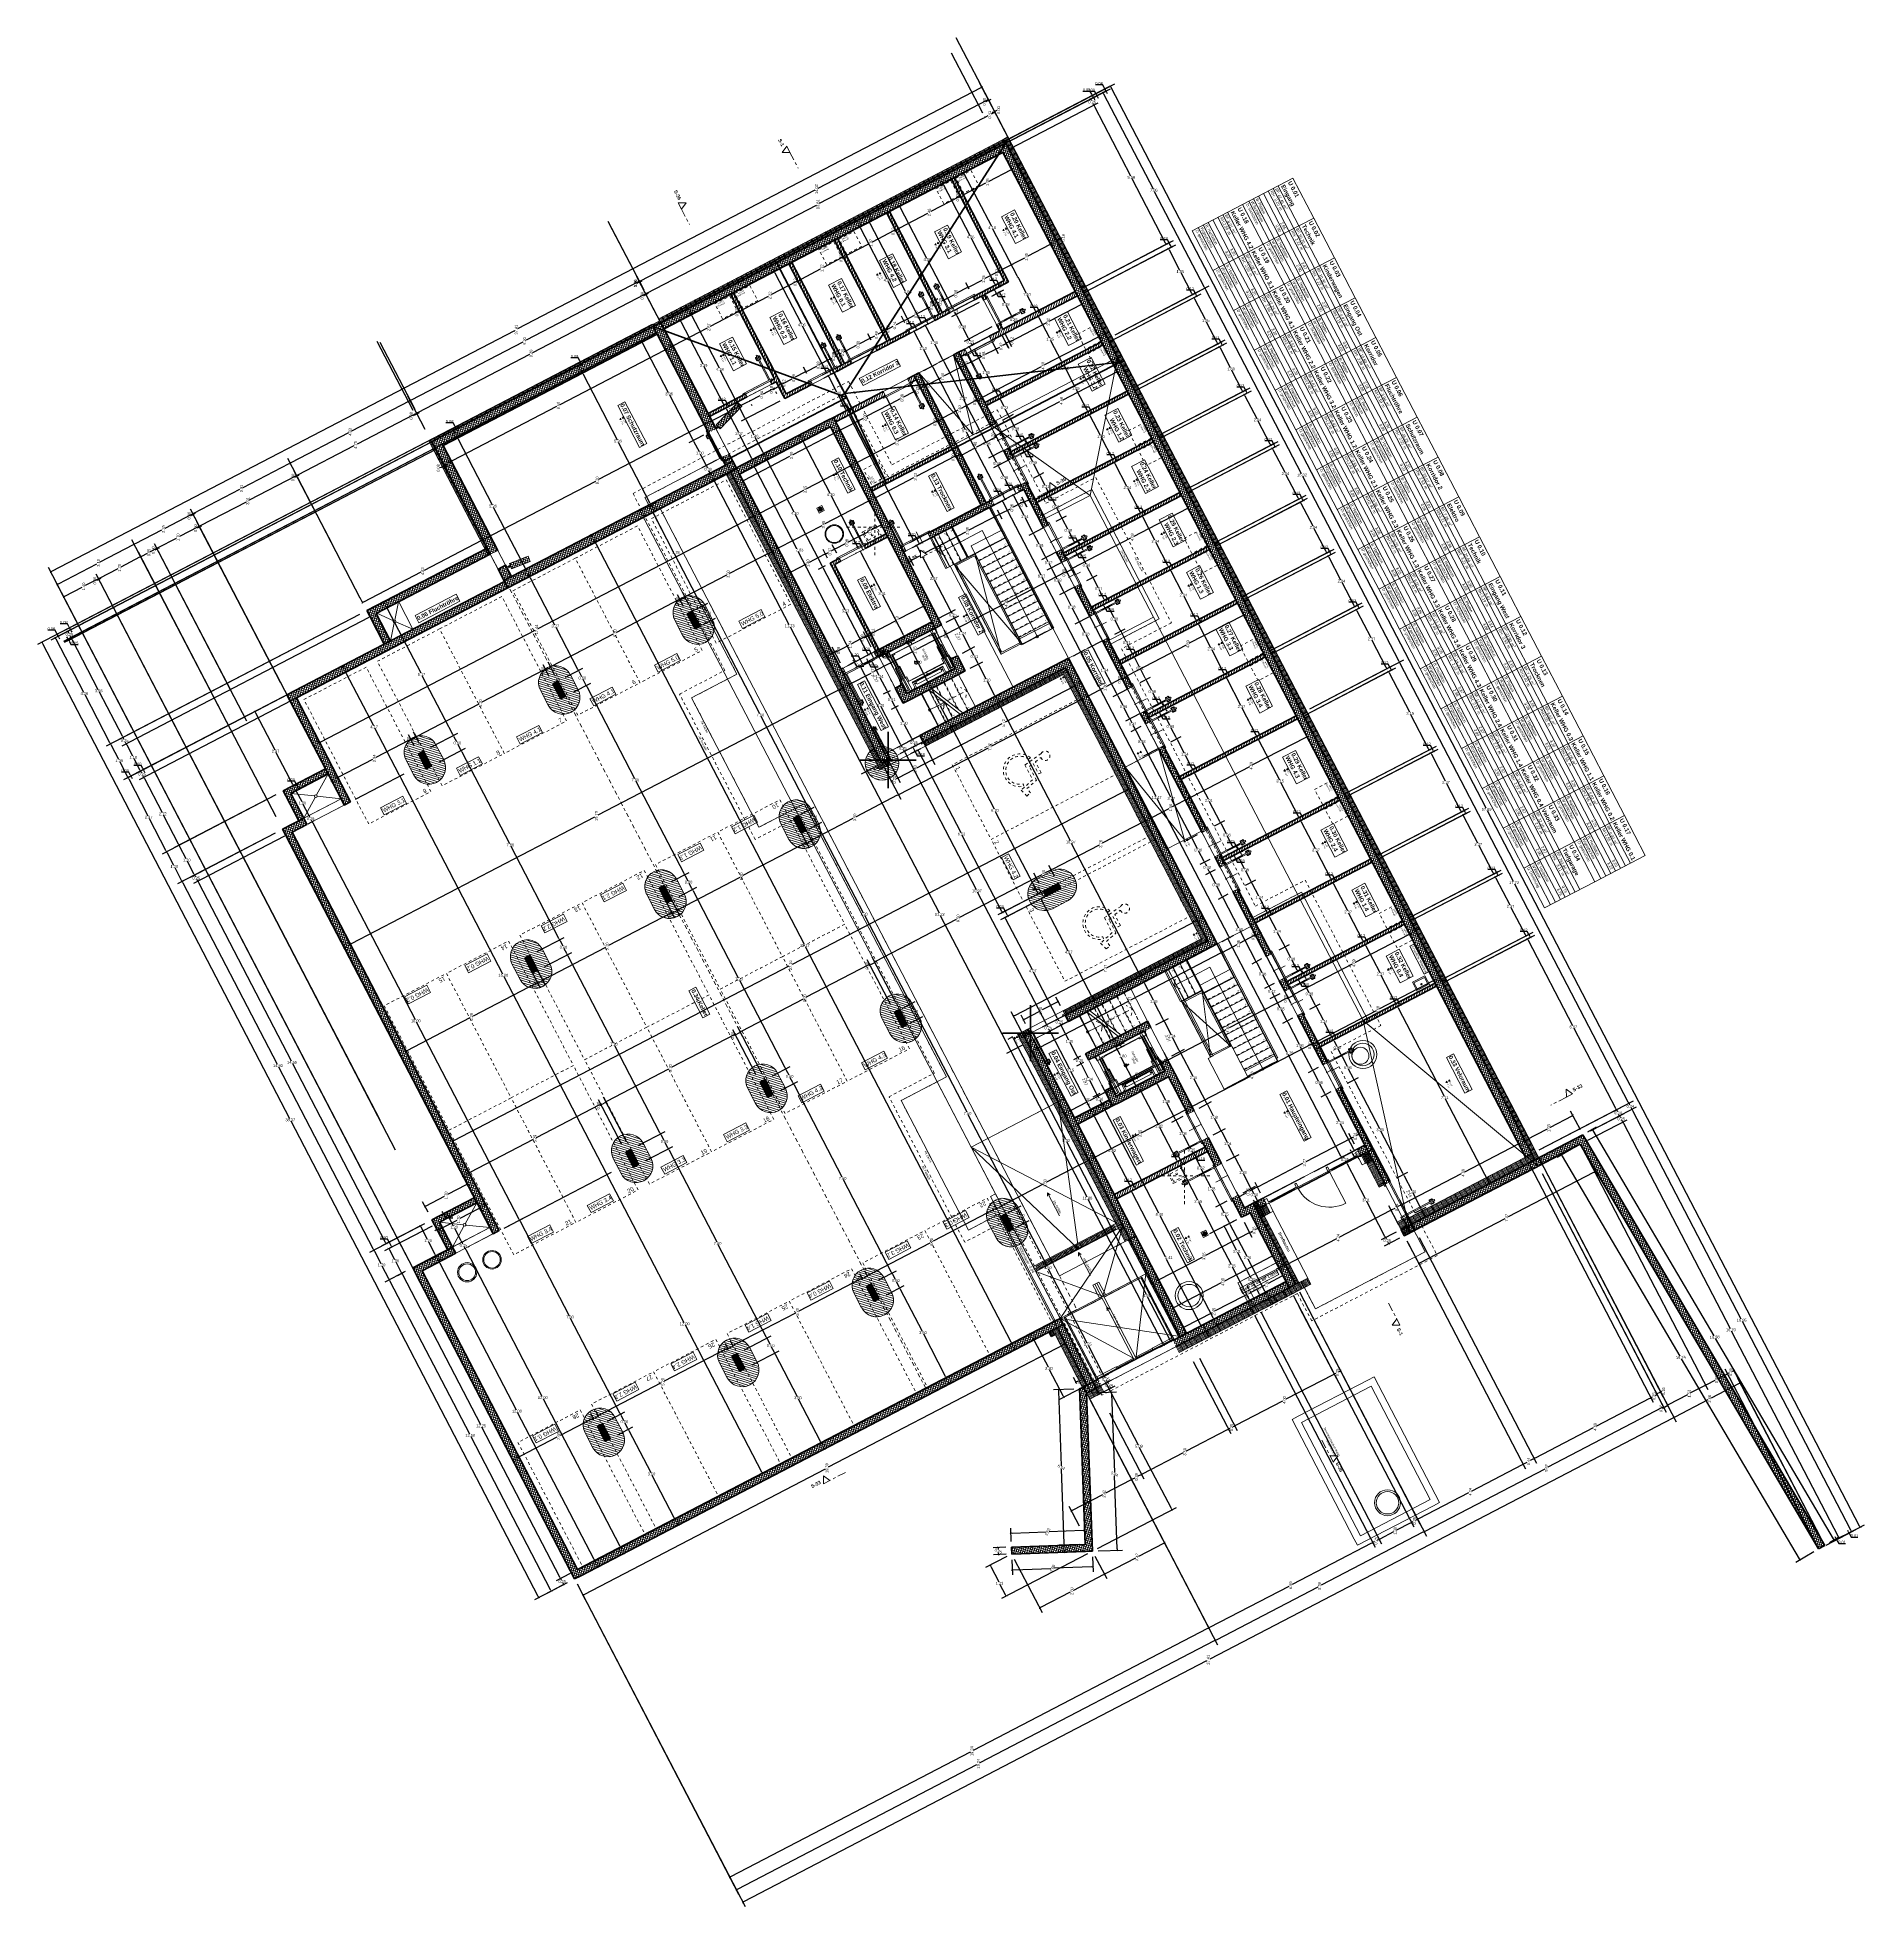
# Model space of a CAD drawing. Header units: metres. Extents: x 2740290.6 to 2740355.7, y 1267781.4 to 1267848.
import ezdxf

# ---------------------------------------------------------------- set-up
doc = ezdxf.new("R2010")
doc.units = ezdxf.units.M
doc.set_wipeout_variables(frame=1)
doc.header["$PDMODE"] = 2
doc.header["$PDSIZE"] = -2
for name, pattern in [('DASHDOT', [25.4, 12.7, -6.35, 0, -6.35]), ('DASHED2', [9.525, 6.35, -3.175]), ('Strich 2', [0.141111, 0.070556, -0.070556]), ('Strich 2_1mm', [0.15, 0.1, -0.05]), ('Strichpunkt 3_1_1mm Achsen', [0.25, 0.15, -0.05, 0, -0.05]), ('Strichpunkt 6_2_2mm Schnitt', [0.5, 0.3, -0.1, 0, -0.1]), ('Wipeout_Contour', [1, 0, -1])]:
    doc.linetypes.add(name, pattern=pattern)
for name, color, linetype in [('00-Einfügepunkt', 7, 'Continuous'), ('010 Aussenwände', 7, 'Continuous'), ('010 Aussenwände Bauteilschraffuren', 7, 'Continuous'), ('010 Aussenwände Schichttrennlinien', 7, 'Continuous'), ('010 Türen', 7, 'Continuous'), ('015 Innenwände', 7, 'Continuous'), ('015 Innenwände Bauteilschraffuren', 7, 'Continuous'), ('015 Innenwände Schichttrennlinien', 7, 'Continuous'), ('020 Stützen', 7, 'Continuous'), ('020 Stützen Bauteilschraffuren', 7, 'Continuous'), ('030 Bodenaufbauten', 7, 'Continuous'), ('035 Decken', 7, 'Continuous'), ('035 Decken Neu', 7, 'Continuous'), ('037 Fundament', 7, 'Continuous'), ('055 Treppen', 7, 'Continuous'), ('056 Lift', 7, 'Continuous'), ('060 Möbel Einbau', 7, 'Continuous'), ('067 Innenausbauten', 7, 'Continuous'), ('080 Raum Innen Kontur', 7, 'Continuous'), ('080 Raum Innen Text', 7, 'Continuous'), ('080 Raum Innen Textrahmen', 7, 'Continuous'), ('110 Bemassungen Ausführung', 7, 'Continuous'), ('160 Beschriftungen Ausführung', 7, 'Continuous'), ('200 Schnittlinien', 7, 'Continuous'), ('214.4 Treppen', 7, 'Continuous'), ('250 Abbildungen _ Grafiken', 7, 'Continuous'), ('450 Kanalisation Leitung', 7, 'Continuous'), ('450 Kanalisation Schacht', 7, 'Continuous'), ('501 Raumbegrenzungen', 7, 'Continuous'), ('Gebäude Kontur', 7, 'Continuous'), ('Sperrzonen', 7, 'Continuous')]:
    doc.layers.add(name, color=color, linetype=linetype)
doc.styles.add('ERSTELLTER_STIL_1', font='arial.ttf')
doc.styles.add('ERSTELLTER_STIL_2', font='arial.ttf')
doc.dimstyles.new('ERSTELLTER_STIL__1', dxfattribs={"dimtxt": 0.1, "dimasz": 0.0475, "dimexe": 0.18, "dimexo": 0.0625, "dimgap": 0, "dimtad": 1, "dimtih": 1, "dimtoh": 1, "dimzin": 0, "dimdsep": 46, "dimtxsty": 'ERSTELLTER_STIL_1', "dimblk": 'ARROWHEAD_6', "dimblk1": 'ARROWHEAD_6', "dimblk2": 'ARROWHEAD_6', "dimcen": 0.09, "dimse1": 1, "dimse2": 1, "dimclrd": 7, "dimclre": 7, "dimclrt": 7, "dimazin": 0, "dimtfac": 1, "dimtdec": 4, "dimtmove": 0, "dimatfit": 3, "dimfxl": 1, "dimtolj": 1, "dimtzin": 0, "dimarcsym": 0})
doc.dimstyles.new('ERSTELLTER_STIL__10', dxfattribs={"dimtxt": 0.1, "dimasz": 0.0475, "dimexe": 0.18, "dimexo": 0.3, "dimgap": 0, "dimtad": 1, "dimzin": 0, "dimdsep": 46, "dimtxsty": 'ERSTELLTER_STIL_1', "dimblk": 'ARROWHEAD_6', "dimblk1": 'ARROWHEAD_6', "dimblk2": 'ARROWHEAD_6', "dimcen": 0.09, "dimclrd": 7, "dimclre": 7, "dimclrt": 7, "dimazin": 0, "dimtfac": 1, "dimtdec": 4, "dimtmove": 2, "dimatfit": 3, "dimfxl": 1, "dimtolj": 1, "dimtzin": 0, "dimarcsym": 0})
doc.dimstyles.new('ERSTELLTER_STIL__11', dxfattribs={"dimtxt": 0.1, "dimasz": 0.0475, "dimexe": 0.18, "dimexo": 0.2, "dimgap": 0, "dimtad": 1, "dimtih": 1, "dimtoh": 1, "dimzin": 0, "dimdsep": 46, "dimtxsty": 'ERSTELLTER_STIL_1', "dimblk": 'ARROWHEAD_6', "dimblk1": 'ARROWHEAD_6', "dimblk2": 'ARROWHEAD_6', "dimcen": 0.09, "dimclrd": 7, "dimclre": 7, "dimclrt": 7, "dimazin": 0, "dimtfac": 1, "dimtdec": 4, "dimtmove": 0, "dimatfit": 3, "dimfxl": 1, "dimtolj": 1, "dimtzin": 0, "dimarcsym": 0})
doc.dimstyles.new('ERSTELLTER_STIL__12', dxfattribs={"dimtxt": 0.1, "dimasz": 0.0475, "dimexe": 0.18, "dimexo": 0.2, "dimgap": 0, "dimtad": 1, "dimtih": 1, "dimtoh": 1, "dimzin": 0, "dimdsep": 46, "dimtxsty": 'ERSTELLTER_STIL_1', "dimblk": 'ARROWHEAD_6', "dimblk1": 'ARROWHEAD_6', "dimblk2": 'ARROWHEAD_6', "dimcen": 0.09, "dimclrd": 7, "dimclre": 7, "dimclrt": 7, "dimazin": 0, "dimtfac": 1, "dimtdec": 4, "dimtmove": 2, "dimatfit": 3, "dimfxl": 1, "dimtolj": 1, "dimtzin": 0, "dimarcsym": 0})
doc.dimstyles.new('ERSTELLTER_STIL__13', dxfattribs={"dimtxt": 0.1, "dimasz": 0.0475, "dimexe": 0.18, "dimexo": 1, "dimgap": 0, "dimtad": 1, "dimzin": 0, "dimdsep": 46, "dimtxsty": 'ERSTELLTER_STIL_1', "dimblk": 'ARROWHEAD_6', "dimblk1": 'ARROWHEAD_6', "dimblk2": 'ARROWHEAD_6', "dimcen": 0.09, "dimclrd": 7, "dimclre": 7, "dimclrt": 7, "dimazin": 0, "dimtfac": 1, "dimtdec": 4, "dimtmove": 0, "dimatfit": 3, "dimfxl": 1, "dimtolj": 1, "dimtzin": 0, "dimarcsym": 0})
doc.dimstyles.new('ERSTELLTER_STIL__2', dxfattribs={"dimtxt": 0.1, "dimasz": 0.0475, "dimexe": 0.18, "dimexo": 0.0625, "dimgap": 0, "dimtad": 1, "dimzin": 0, "dimdsep": 46, "dimtxsty": 'ERSTELLTER_STIL_1', "dimblk": 'ARROWHEAD_6', "dimblk1": 'ARROWHEAD_6', "dimblk2": 'ARROWHEAD_6', "dimcen": 0.09, "dimse1": 1, "dimse2": 1, "dimclrd": 7, "dimclre": 7, "dimclrt": 7, "dimazin": 0, "dimtfac": 1, "dimtdec": 4, "dimtmove": 0, "dimatfit": 3, "dimfxl": 1, "dimtolj": 1, "dimtzin": 0, "dimarcsym": 0})
doc.dimstyles.new('ERSTELLTER_STIL__3', dxfattribs={"dimtxt": 0.1, "dimasz": 0.0475, "dimexe": 0.18, "dimexo": 0.0625, "dimgap": 0, "dimtad": 1, "dimtih": 1, "dimtoh": 1, "dimzin": 0, "dimdsep": 46, "dimtxsty": 'ERSTELLTER_STIL_1', "dimblk": 'ARROWHEAD_6', "dimblk1": 'ARROWHEAD_6', "dimblk2": 'ARROWHEAD_6', "dimcen": 0.09, "dimse1": 1, "dimse2": 1, "dimclrd": 7, "dimclre": 7, "dimclrt": 7, "dimazin": 0, "dimtfac": 1, "dimtdec": 4, "dimtmove": 2, "dimatfit": 3, "dimfxl": 1, "dimtolj": 1, "dimtzin": 0, "dimarcsym": 0})
doc.dimstyles.new('ERSTELLTER_STIL__4', dxfattribs={"dimtxt": 0.1, "dimasz": 0.0475, "dimexe": 0.18, "dimexo": 0.3, "dimgap": 0, "dimtad": 1, "dimtih": 1, "dimtoh": 1, "dimzin": 0, "dimdsep": 46, "dimtxsty": 'ERSTELLTER_STIL_1', "dimblk": 'ARROWHEAD_6', "dimblk1": 'ARROWHEAD_6', "dimblk2": 'ARROWHEAD_6', "dimcen": 0.09, "dimclrd": 7, "dimclre": 7, "dimclrt": 7, "dimazin": 0, "dimtfac": 1, "dimtdec": 4, "dimtmove": 0, "dimatfit": 3, "dimfxl": 1, "dimtolj": 1, "dimtzin": 0, "dimarcsym": 0})
doc.dimstyles.new('ERSTELLTER_STIL__5', dxfattribs={"dimtxt": 0.1, "dimasz": 0.0475, "dimexe": 0.18, "dimexo": 0.3, "dimgap": 0, "dimtad": 1, "dimzin": 0, "dimdsep": 46, "dimtxsty": 'ERSTELLTER_STIL_1', "dimblk": 'ARROWHEAD_6', "dimblk1": 'ARROWHEAD_6', "dimblk2": 'ARROWHEAD_6', "dimcen": 0.09, "dimclrd": 7, "dimclre": 7, "dimclrt": 7, "dimazin": 0, "dimtfac": 1, "dimtdec": 4, "dimtmove": 0, "dimatfit": 3, "dimfxl": 1, "dimtolj": 1, "dimtzin": 0, "dimarcsym": 0})
doc.dimstyles.new('ERSTELLTER_STIL__6', dxfattribs={"dimtxt": 0.1, "dimasz": 0.0475, "dimexe": 0.18, "dimexo": 0.2, "dimgap": 0, "dimtad": 1, "dimzin": 0, "dimdsep": 46, "dimtxsty": 'ERSTELLTER_STIL_1', "dimblk": 'ARROWHEAD_6', "dimblk1": 'ARROWHEAD_6', "dimblk2": 'ARROWHEAD_6', "dimcen": 0.09, "dimclrd": 7, "dimclre": 7, "dimclrt": 7, "dimazin": 0, "dimtfac": 1, "dimtdec": 4, "dimtmove": 0, "dimatfit": 3, "dimfxl": 1, "dimtolj": 1, "dimtzin": 0, "dimarcsym": 0})
doc.dimstyles.new('ERSTELLTER_STIL__7', dxfattribs={"dimtxt": 0.1, "dimasz": 0.0475, "dimexe": 0.18, "dimexo": 0.3, "dimgap": 0, "dimtad": 1, "dimtih": 1, "dimtoh": 1, "dimzin": 0, "dimdsep": 46, "dimtxsty": 'ERSTELLTER_STIL_1', "dimblk": 'ARROWHEAD_6', "dimblk1": 'ARROWHEAD_6', "dimblk2": 'ARROWHEAD_6', "dimcen": 0.09, "dimclrd": 7, "dimclre": 7, "dimclrt": 7, "dimazin": 0, "dimtfac": 1, "dimtdec": 4, "dimtmove": 2, "dimatfit": 3, "dimfxl": 1, "dimtolj": 1, "dimtzin": 0, "dimarcsym": 0})
doc.dimstyles.new('ERSTELLTER_STIL__8', dxfattribs={"dimtxt": 0.1, "dimasz": 0.0475, "dimexe": 0.18, "dimexo": 4, "dimgap": 0, "dimtad": 1, "dimzin": 0, "dimdsep": 46, "dimtxsty": 'ERSTELLTER_STIL_1', "dimblk": 'ARROWHEAD_6', "dimblk1": 'ARROWHEAD_6', "dimblk2": 'ARROWHEAD_6', "dimcen": 0.09, "dimclrd": 7, "dimclre": 7, "dimclrt": 7, "dimazin": 0, "dimtfac": 1, "dimtdec": 4, "dimtmove": 0, "dimatfit": 3, "dimfxl": 1, "dimtolj": 1, "dimtzin": 0, "dimarcsym": 0})
doc.dimstyles.new('ERSTELLTER_STIL__9', dxfattribs={"dimtxt": 0.1, "dimasz": 0.0475, "dimexe": 0.18, "dimexo": 0.5, "dimgap": 0, "dimtad": 1, "dimzin": 0, "dimdsep": 46, "dimtxsty": 'ERSTELLTER_STIL_1', "dimblk": 'ARROWHEAD_6', "dimblk1": 'ARROWHEAD_6', "dimblk2": 'ARROWHEAD_6', "dimcen": 0.09, "dimclrd": 7, "dimclre": 7, "dimclrt": 7, "dimazin": 0, "dimtfac": 1, "dimtdec": 4, "dimtmove": 0, "dimatfit": 3, "dimfxl": 1, "dimtolj": 1, "dimtzin": 0, "dimarcsym": 0})
pattern_1 = [(342.49144, (2740277.1531, 1267836.3405), (0.02256362, 0.0715254), [])]
pattern_2 = [(342.49144, (2740277.1531, 1267836.3405), (0.02256362, 0.0715254), []), (72.49144, (2740277.1531, 1267836.3405), (0.0715254, -0.02256362), [])]
pattern_3 = [(207.49144, (2740277.1531, 1267836.3405), (0.017310603, -0.033265493), [])]
pattern_4 = [(297.49144, (2740277.1531, 1267836.3405), (0.033265493, 0.017310603), [])]
pattern_5 = [(252.49144, (2740277.1531, 1267836.3405), (0.0715254, -0.02256362), [])]
pattern_6 = [(27.49144, (2740277.1531, 1267836.3405), (-0.017310603, 0.033265493), [])]
pattern_7 = [(117.49144, (2740277.1531, 1267836.3405), (0.033265493, 0.017310603), [])]
pattern_8 = [(27.49085, (2740277.1531, 1267836.3405), (-0.01731026, 0.033265672), [])]

# ---------------------------------------------------------------- blocks, each defined once
blk = doc.blocks.new('ARROWHEAD_6')
at = {"color": 0, "linetype": 'Continuous', "lineweight": 0}
for p, q in [((0, 0), (-1, 0)), ((-0.5, -0.5), (0.5, 0.5))]:
    blk.add_line(p, q, dxfattribs=at)
blk = doc.blocks.new('*D757')
at = {"layer": '110 Bemassungen Ausführung', "color": 7, "linetype": 'Continuous', "lineweight": -2, "transparency": 16777216}
for p, q in [((2740332.899, 1267805.583), (2740333.313, 1267804.788)), ((2740333.783, 1267803.884), (2740333.366, 1267804.686))]:
    blk.add_line(p, q, dxfattribs=at)
at = {"layer": 'Defpoints', "color": 0, "linetype": 'Continuous', "transparency": 16777216}
for p in [(2740333.502, 1267805.95), (2740333.364, 1267803.612), (2740333.805, 1267803.841)]:
    blk.add_point(p, dxfattribs=at)
at = {"layer": '110 Bemassungen Ausführung', "color": 7, "linetype": 'Continuous', "lineweight": -2, "transparency": 16777216}
for p, xscale, yscale, zscale, rotation in [((2740332.877, 1267805.625), 0.04750000000000001, 0.04750000000000001, 0.04750000000000001, 117.4914402809063), ((2740333.805, 1267803.841), 0.0475, 0.0475, 0.0475, 297.4914402809063)]:
    blk.add_blockref('ARROWHEAD_6', p, dxfattribs=dict(at, xscale=xscale, yscale=yscale, zscale=zscale, rotation=rotation))
at = {"layer": '110 Bemassungen Ausführung', "color": 7, "linetype": 'Continuous', "lineweight": 13, "transparency": 16777216, "insert": (2740333.339, 1267804.737), "char_height": 0.1, "attachment_point": 5, "style": 'ERSTELLTER_STIL_1'}
blk.add_mtext('\\A1;2.01', dxfattribs=at)
blk = doc.blocks.new('*D758')
at = {"layer": '110 Bemassungen Ausführung', "color": 7, "linetype": 'Continuous', "lineweight": -2, "transparency": 16777216}
for p, q in [((2740333.827, 1267803.799), (2740333.836, 1267803.782)), ((2740333.899, 1267803.662), (2740333.889, 1267803.679))]:
    blk.add_line(p, q, dxfattribs=at)
at = {"layer": 'Defpoints', "color": 0, "linetype": 'Continuous', "transparency": 16777216}
for p in [(2740333.364, 1267803.612), (2740333.702, 1267803.506), (2740333.921, 1267803.62)]:
    blk.add_point(p, dxfattribs=at)
at = {"layer": '110 Bemassungen Ausführung', "color": 7, "linetype": 'Continuous', "lineweight": -2, "transparency": 16777216}
for p, xscale, yscale, zscale, rotation in [((2740333.805, 1267803.841), 0.04750000000000001, 0.04750000000000001, 0.04750000000000001, 117.4914402809063), ((2740333.921, 1267803.62), 0.0475, 0.0475, 0.0475, 297.4914402809063)]:
    blk.add_blockref('ARROWHEAD_6', p, dxfattribs=dict(at, xscale=xscale, yscale=yscale, zscale=zscale, rotation=rotation))
at = {"layer": '110 Bemassungen Ausführung', "color": 7, "linetype": 'Continuous', "lineweight": 13, "transparency": 16777216, "insert": (2740333.863, 1267803.731), "char_height": 0.1, "attachment_point": 5, "style": 'ERSTELLTER_STIL_1'}
blk.add_mtext('\\A1;0.25', dxfattribs=at)
blk = doc.blocks.new('*D759')
at = {"layer": '110 Bemassungen Ausführung', "color": 7, "linetype": 'Continuous', "lineweight": -2, "transparency": 16777216}
for p, q in [((2740333.942, 1267803.578), (2740334.009, 1267803.449)), ((2740334.129, 1267803.218), (2740334.062, 1267803.347))]:
    blk.add_line(p, q, dxfattribs=at)
at = {"layer": 'Defpoints', "color": 0, "linetype": 'Continuous', "transparency": 16777216}
for p in [(2740333.702, 1267803.506), (2740333.932, 1267803.062), (2740334.151, 1267803.176)]:
    blk.add_point(p, dxfattribs=at)
at = {"layer": '110 Bemassungen Ausführung', "color": 7, "linetype": 'Continuous', "lineweight": -2, "transparency": 16777216}
for p, xscale, yscale, zscale, rotation in [((2740333.921, 1267803.62), 0.04750000000000001, 0.04750000000000001, 0.04750000000000001, 117.4914402809063), ((2740334.151, 1267803.176), 0.0475, 0.0475, 0.0475, 297.4914402809063)]:
    blk.add_blockref('ARROWHEAD_6', p, dxfattribs=dict(at, xscale=xscale, yscale=yscale, zscale=zscale, rotation=rotation))
at = {"layer": '110 Bemassungen Ausführung', "color": 7, "linetype": 'Continuous', "lineweight": 13, "transparency": 16777216, "insert": (2740334.036, 1267803.398), "char_height": 0.1, "attachment_point": 5, "style": 'ERSTELLTER_STIL_1'}
blk.add_mtext('\\A1;0.50', dxfattribs=at)
blk = doc.blocks.new('*D760')
at = {"layer": '110 Bemassungen Ausführung', "color": 7, "linetype": 'Continuous', "lineweight": -2, "transparency": 16777216}
for p, q in [((2740333.561, 1267803.132), (2740332.564, 1267802.613)), ((2740331.471, 1267802.045), (2740332.461, 1267802.56))]:
    blk.add_line(p, q, dxfattribs=at)
at = {"layer": 'Defpoints', "color": 0, "linetype": 'Continuous', "transparency": 16777216}
for p in [(2740333.364, 1267803.612), (2740333.603, 1267803.154), (2740331.537, 1267801.816)]:
    blk.add_point(p, dxfattribs=at)
at = {"layer": '110 Bemassungen Ausführung', "color": 7, "linetype": 'Continuous', "lineweight": -2, "transparency": 16777216}
for p, xscale, yscale, zscale, rotation in [((2740333.603, 1267803.154), 0.04750000000000001, 0.04750000000000001, 0.04750000000000001, 27.49144027474825), ((2740331.429, 1267802.023), 0.0475, 0.0475, 0.0475, 207.4914402747482)]:
    blk.add_blockref('ARROWHEAD_6', p, dxfattribs=dict(at, xscale=xscale, yscale=yscale, zscale=zscale, rotation=rotation))
at = {"layer": '110 Bemassungen Ausführung', "color": 7, "linetype": 'Continuous', "lineweight": 13, "transparency": 16777216, "insert": (2740332.512, 1267802.587), "char_height": 0.1, "attachment_point": 5, "rotation": 90, "style": 'ERSTELLTER_STIL_1'}
blk.add_mtext('\\A1;2.45', dxfattribs=at)
blk = doc.blocks.new('*D761')
at = {"layer": '110 Bemassungen Ausführung', "color": 7, "linetype": 'Continuous', "lineweight": -2, "transparency": 16777216}
for p, q in [((2740333.645, 1267803.176), (2740333.663, 1267803.185)), ((2740333.782, 1267803.248), (2740333.765, 1267803.239))]:
    blk.add_line(p, q, dxfattribs=at)
at = {"layer": 'Defpoints', "color": 0, "linetype": 'Continuous', "transparency": 16777216}
for p in [(2740333.364, 1267803.612), (2740333.825, 1267803.27), (2740333.875, 1267803.173)]:
    blk.add_point(p, dxfattribs=at)
at = {"layer": '110 Bemassungen Ausführung', "color": 7, "linetype": 'Continuous', "lineweight": -2, "transparency": 16777216}
for p, xscale, yscale, zscale, rotation in [((2740333.603, 1267803.154), 0.0475, 0.0475, 0.0475, 207.4914402747482), ((2740333.825, 1267803.27), 0.04750000000000001, 0.04750000000000001, 0.04750000000000001, 27.49144027474825)]:
    blk.add_blockref('ARROWHEAD_6', p, dxfattribs=dict(at, xscale=xscale, yscale=yscale, zscale=zscale, rotation=rotation))
at = {"layer": '110 Bemassungen Ausführung', "color": 7, "linetype": 'Continuous', "lineweight": 13, "transparency": 16777216, "insert": (2740333.714, 1267803.212), "char_height": 0.1, "attachment_point": 5, "rotation": 90, "style": 'ERSTELLTER_STIL_1'}
blk.add_mtext('\\A1;0.25', dxfattribs=at)
blk = doc.blocks.new('*D762')
at = {"layer": '110 Bemassungen Ausführung', "color": 7, "linetype": 'Continuous', "lineweight": -2, "transparency": 16777216}
for p, q in [((2740333.867, 1267803.292), (2740334.346, 1267803.541)), ((2740334.936, 1267803.848), (2740334.449, 1267803.594))]:
    blk.add_line(p, q, dxfattribs=at)
at = {"layer": 'Defpoints', "color": 0, "linetype": 'Continuous', "transparency": 16777216}
for p in [(2740334.505, 1267804.778), (2740334.978, 1267803.87), (2740333.875, 1267803.173)]:
    blk.add_point(p, dxfattribs=at)
at = {"layer": '110 Bemassungen Ausführung', "color": 7, "linetype": 'Continuous', "lineweight": -2, "transparency": 16777216}
for p, xscale, yscale, zscale, rotation in [((2740334.978, 1267803.87), 0.04750000000000001, 0.04750000000000001, 0.04750000000000001, 27.49144027474825), ((2740333.825, 1267803.27), 0.0475, 0.0475, 0.0475, 207.4914402747482)]:
    blk.add_blockref('ARROWHEAD_6', p, dxfattribs=dict(at, xscale=xscale, yscale=yscale, zscale=zscale, rotation=rotation))
at = {"layer": '110 Bemassungen Ausführung', "color": 7, "linetype": 'Continuous', "lineweight": 13, "transparency": 16777216, "insert": (2740334.398, 1267803.568), "char_height": 0.1, "attachment_point": 5, "rotation": 90, "style": 'ERSTELLTER_STIL_1'}
blk.add_mtext('\\A1;1.30', dxfattribs=at)
blk = doc.blocks.new('*D763')
at = {"layer": '110 Bemassungen Ausführung', "color": 7, "linetype": 'Continuous', "lineweight": -2, "transparency": 16777216}
for p, q in [((2740334.57, 1267804.55), (2740332.886, 1267803.674)), ((2740331.106, 1267802.748), (2740332.783, 1267803.62))]:
    blk.add_line(p, q, dxfattribs=at)
at = {"layer": 'Defpoints', "color": 0, "linetype": 'Continuous', "transparency": 16777216}
for p in [(2740334.505, 1267804.778), (2740334.612, 1267804.572), (2740330.631, 1267803.557)]:
    blk.add_point(p, dxfattribs=at)
at = {"layer": '110 Bemassungen Ausführung', "color": 7, "linetype": 'Continuous', "lineweight": -2, "transparency": 16777216}
for p, xscale, yscale, zscale, rotation in [((2740334.612, 1267804.572), 0.04750000000000001, 0.04750000000000001, 0.04750000000000001, 27.49144027474825), ((2740331.064, 1267802.726), 0.0475, 0.0475, 0.0475, 207.4914402747482)]:
    blk.add_blockref('ARROWHEAD_6', p, dxfattribs=dict(at, xscale=xscale, yscale=yscale, zscale=zscale, rotation=rotation))
at = {"layer": '110 Bemassungen Ausführung', "color": 7, "linetype": 'Continuous', "lineweight": 13, "transparency": 16777216, "insert": (2740332.834, 1267803.647), "char_height": 0.1, "attachment_point": 5, "rotation": 90, "style": 'ERSTELLTER_STIL_1'}
blk.add_mtext('\\A1;4.00', dxfattribs=at)
blk = doc.blocks.new('*D764')
at = {"layer": '110 Bemassungen Ausführung', "color": 7, "linetype": 'Continuous', "lineweight": -2, "transparency": 16777216}
for p, q in [((2740329.586, 1267806.84), (2740330.777, 1267804.551)), ((2740332.037, 1267802.129), (2740330.83, 1267804.449))]:
    blk.add_line(p, q, dxfattribs=at)
at = {"layer": 'Defpoints', "color": 0, "linetype": 'Continuous', "transparency": 16777216}
for p in [(2740330.662, 1267807.453), (2740331.474, 1267801.783), (2740332.059, 1267802.087)]:
    blk.add_point(p, dxfattribs=at)
at = {"layer": '110 Bemassungen Ausführung', "color": 7, "linetype": 'Continuous', "lineweight": -2, "transparency": 16777216}
for p, xscale, yscale, zscale, rotation in [((2740329.564, 1267806.882), 0.04750000000000001, 0.04750000000000001, 0.04750000000000001, 117.4914402809063), ((2740332.059, 1267802.087), 0.0475, 0.0475, 0.0475, 297.4914402809063)]:
    blk.add_blockref('ARROWHEAD_6', p, dxfattribs=dict(at, xscale=xscale, yscale=yscale, zscale=zscale, rotation=rotation))
at = {"layer": '110 Bemassungen Ausführung', "color": 7, "linetype": 'Continuous', "lineweight": 13, "transparency": 16777216, "insert": (2740330.904, 1267804.513), "char_height": 0.1, "attachment_point": 5, "style": 'ERSTELLTER_STIL_1'}
blk.add_mtext('\\A1;5.41', dxfattribs=at)
blk = doc.blocks.new('*D765')
at = {"layer": '110 Bemassungen Ausführung', "color": 7, "linetype": 'Continuous', "lineweight": -2, "transparency": 16777216}
for p, q in [((2740332.143, 1267802.077), (2740332.207, 1267801.953)), ((2740332.325, 1267801.727), (2740332.26, 1267801.851))]:
    blk.add_line(p, q, dxfattribs=at)
at = {"layer": 'Defpoints', "color": 0, "linetype": 'Continuous', "transparency": 16777216}
for p in [(2740331.474, 1267801.783), (2740332.347, 1267801.685), (2740331.7, 1267801.348)]:
    blk.add_point(p, dxfattribs=at)
at = {"layer": '110 Bemassungen Ausführung', "color": 7, "linetype": 'Continuous', "lineweight": -2, "transparency": 16777216}
for p, xscale, yscale, zscale, rotation in [((2740332.121, 1267802.119), 0.04750000000000001, 0.04750000000000001, 0.04750000000000001, 117.4914402809063), ((2740332.347, 1267801.685), 0.0475, 0.0475, 0.0475, 297.4914402809063)]:
    blk.add_blockref('ARROWHEAD_6', p, dxfattribs=dict(at, xscale=xscale, yscale=yscale, zscale=zscale, rotation=rotation))
at = {"layer": '110 Bemassungen Ausführung', "color": 7, "linetype": 'Continuous', "lineweight": 13, "transparency": 16777216, "insert": (2740332.234, 1267801.902), "char_height": 0.1, "attachment_point": 5, "style": 'ERSTELLTER_STIL_1'}
blk.add_mtext('\\A1;0.49', dxfattribs=at)
blk = doc.blocks.new('*D766')
at = {"layer": '110 Bemassungen Ausführung', "color": 7, "linetype": 'Continuous', "lineweight": -2, "transparency": 16777216}
for p, q in [((2740323.618, 1267843.116), (2740324.584, 1267841.26)), ((2740325.506, 1267839.488), (2740324.638, 1267841.158))]:
    blk.add_line(p, q, dxfattribs=at)
at = {"layer": 'Defpoints', "color": 0, "linetype": 'Continuous', "transparency": 16777216}
for p in [(2740318.956, 1267840.744), (2740325.196, 1267839.274), (2740325.528, 1267839.446)]:
    blk.add_point(p, dxfattribs=at)
at = {"layer": '110 Bemassungen Ausführung', "color": 7, "linetype": 'Continuous', "lineweight": -2, "transparency": 16777216}
for p, xscale, yscale, zscale, rotation in [((2740323.596, 1267843.159), 0.04750000000000001, 0.04750000000000001, 0.04750000000000001, 117.4914402809063), ((2740325.528, 1267839.446), 0.0475, 0.0475, 0.0475, 297.4914402809063)]:
    blk.add_blockref('ARROWHEAD_6', p, dxfattribs=dict(at, xscale=xscale, yscale=yscale, zscale=zscale, rotation=rotation))
at = {"layer": '110 Bemassungen Ausführung', "color": 7, "linetype": 'Continuous', "lineweight": 13, "transparency": 16777216, "insert": (2740324.611, 1267841.209), "char_height": 0.1, "attachment_point": 5, "style": 'ERSTELLTER_STIL_1'}
blk.add_mtext('\\A1;4.18', dxfattribs=at)
blk = doc.blocks.new('*D767')
at = {"layer": '110 Bemassungen Ausführung', "color": 7, "linetype": 'Continuous', "lineweight": -2, "transparency": 16777216}
for p, q in [((2740325.55, 1267839.404), (2740325.823, 1267838.88)), ((2740326.153, 1267838.246), (2740325.876, 1267838.778))]:
    blk.add_line(p, q, dxfattribs=at)
at = {"layer": 'Defpoints', "color": 0, "linetype": 'Continuous', "transparency": 16777216}
for p in [(2740325.196, 1267839.274), (2740326.174, 1267838.204), (2740325.406, 1267837.804)]:
    blk.add_point(p, dxfattribs=at)
at = {"layer": '110 Bemassungen Ausführung', "color": 7, "linetype": 'Continuous', "lineweight": -2, "transparency": 16777216}
for p, xscale, yscale, zscale, rotation in [((2740325.528, 1267839.446), 0.04750000000000001, 0.04750000000000001, 0.04750000000000001, 117.4914402809063), ((2740326.174, 1267838.204), 0.0475, 0.0475, 0.0475, 297.4914402809063)]:
    blk.add_blockref('ARROWHEAD_6', p, dxfattribs=dict(at, xscale=xscale, yscale=yscale, zscale=zscale, rotation=rotation))
at = {"layer": '110 Bemassungen Ausführung', "color": 7, "linetype": 'Continuous', "lineweight": 13, "transparency": 16777216, "insert": (2740325.85, 1267838.829), "char_height": 0.1, "attachment_point": 5, "style": 'ERSTELLTER_STIL_1'}
blk.add_mtext('\\A1;1.40', dxfattribs=at)
blk = doc.blocks.new('*D768')
at = {"layer": '110 Bemassungen Ausführung', "color": 7, "linetype": 'Continuous', "lineweight": -2, "transparency": 16777216}
for p, q in [((2740326.223, 1267838.362), (2740325.963, 1267838.362)), ((2740326.277, 1267838.257), (2740326.223, 1267838.362)), ((2740326.336, 1267838.144), (2740326.299, 1267838.215))]:
    blk.add_line(p, q, dxfattribs=at)
at = {"layer": 'Defpoints', "color": 0, "linetype": 'Continuous', "transparency": 16777216}
for p in [(2740325.406, 1267837.804), (2740325.575, 1267837.695), (2740326.358, 1267838.102)]:
    blk.add_point(p, dxfattribs=at)
at = {"layer": '110 Bemassungen Ausführung', "color": 7, "linetype": 'Continuous', "lineweight": -2, "transparency": 16777216}
for p, xscale, yscale, zscale, rotation in [((2740326.277, 1267838.257), 0.04750000000000001, 0.04750000000000001, 0.04750000000000001, 117.4914402809063), ((2740326.358, 1267838.102), 0.0475, 0.0475, 0.0475, 297.4914402809063)]:
    blk.add_blockref('ARROWHEAD_6', p, dxfattribs=dict(at, xscale=xscale, yscale=yscale, zscale=zscale, rotation=rotation))
at = {"layer": '110 Bemassungen Ausführung', "color": 7, "linetype": 'Continuous', "lineweight": 13, "transparency": 16777216, "insert": (2740326.093, 1267838.413), "char_height": 0.1, "attachment_point": 5, "style": 'ERSTELLTER_STIL_1'}
blk.add_mtext('\\A1;0.18', dxfattribs=at)
blk = doc.blocks.new('*D769')
at = {"layer": '110 Bemassungen Ausführung', "color": 7, "linetype": 'Continuous', "lineweight": -2, "transparency": 16777216}
for p, q in [((2740326.277, 1267838.007), (2740326.654, 1267837.283)), ((2740327.087, 1267836.45), (2740326.707, 1267837.181))]:
    blk.add_line(p, q, dxfattribs=at)
at = {"layer": 'Defpoints', "color": 0, "linetype": 'Continuous', "transparency": 16777216}
for p in [(2740325.575, 1267837.695), (2740327.109, 1267836.408), (2740326.429, 1267836.054)]:
    blk.add_point(p, dxfattribs=at)
at = {"layer": '110 Bemassungen Ausführung', "color": 7, "linetype": 'Continuous', "lineweight": -2, "transparency": 16777216}
for p, xscale, yscale, zscale, rotation in [((2740326.255, 1267838.049), 0.04750000000000001, 0.04750000000000001, 0.04750000000000001, 117.4914402809063), ((2740327.109, 1267836.408), 0.0475, 0.0475, 0.0475, 297.4914402809063)]:
    blk.add_blockref('ARROWHEAD_6', p, dxfattribs=dict(at, xscale=xscale, yscale=yscale, zscale=zscale, rotation=rotation))
at = {"layer": '110 Bemassungen Ausführung', "color": 7, "linetype": 'Continuous', "lineweight": 13, "transparency": 16777216, "insert": (2740326.68, 1267837.232), "char_height": 0.1, "attachment_point": 5, "style": 'ERSTELLTER_STIL_1'}
blk.add_mtext('\\A1;1.85', dxfattribs=at)
blk = doc.blocks.new('*D770')
at = {"layer": '110 Bemassungen Ausführung', "color": 7, "linetype": 'Continuous', "lineweight": -2, "transparency": 16777216}
blk.add_line((2740327.069, 1267836.333), (2740327.081, 1267836.311), dxfattribs=at)
at = {"layer": 'Defpoints', "color": 0, "linetype": 'Continuous', "transparency": 16777216}
for p in [(2740327.103, 1267836.269), (2740326.429, 1267836.054), (2740326.485, 1267835.948)]:
    blk.add_point(p, dxfattribs=at)
at = {"layer": '110 Bemassungen Ausführung', "color": 7, "linetype": 'Continuous', "lineweight": -2, "transparency": 16777216}
for p, xscale, yscale, zscale, rotation in [((2740327.047, 1267836.376), 0.04750000000000001, 0.04750000000000001, 0.04750000000000001, 117.4914402809063), ((2740327.103, 1267836.269), 0.0475, 0.0475, 0.0475, 297.4914402809063)]:
    blk.add_blockref('ARROWHEAD_6', p, dxfattribs=dict(at, xscale=xscale, yscale=yscale, zscale=zscale, rotation=rotation))
at = {"layer": '110 Bemassungen Ausführung', "color": 7, "linetype": 'Continuous', "lineweight": 13, "transparency": 16777216, "insert": (2740327.217, 1267836.2), "char_height": 0.1, "attachment_point": 5, "style": 'ERSTELLTER_STIL_1'}
blk.add_mtext('\\A1;0.12', dxfattribs=at)
blk = doc.blocks.new('*D771')
at = {"layer": '110 Bemassungen Ausführung', "color": 7, "linetype": 'Continuous', "lineweight": -2, "transparency": 16777216}
for p, q in [((2740327.187, 1267836.259), (2740327.563, 1267835.536)), ((2740327.997, 1267834.703), (2740327.616, 1267835.433))]:
    blk.add_line(p, q, dxfattribs=at)
at = {"layer": 'Defpoints', "color": 0, "linetype": 'Continuous', "transparency": 16777216}
for p in [(2740326.485, 1267835.948), (2740327.339, 1267834.307), (2740328.019, 1267834.66)]:
    blk.add_point(p, dxfattribs=at)
at = {"layer": '110 Bemassungen Ausführung', "color": 7, "linetype": 'Continuous', "lineweight": -2, "transparency": 16777216}
for p, xscale, yscale, zscale, rotation in [((2740327.165, 1267836.301), 0.04750000000000001, 0.04750000000000001, 0.04750000000000001, 117.4914402809063), ((2740328.019, 1267834.66), 0.0475, 0.0475, 0.0475, 297.4914402809063)]:
    blk.add_blockref('ARROWHEAD_6', p, dxfattribs=dict(at, xscale=xscale, yscale=yscale, zscale=zscale, rotation=rotation))
at = {"layer": '110 Bemassungen Ausführung', "color": 7, "linetype": 'Continuous', "lineweight": 13, "transparency": 16777216, "insert": (2740327.59, 1267835.484), "char_height": 0.1, "attachment_point": 5, "style": 'ERSTELLTER_STIL_1'}
blk.add_mtext('\\A1;1.85', dxfattribs=at)
blk = doc.blocks.new('*D772')
at = {"layer": '110 Bemassungen Ausführung', "color": 7, "linetype": 'Continuous', "lineweight": -2, "transparency": 16777216}
for p, q in [((2740328.066, 1267834.817), (2740327.808, 1267834.817)), ((2740328.12, 1267834.713), (2740328.066, 1267834.817)), ((2740328.154, 1267834.649), (2740328.142, 1267834.671))]:
    blk.add_line(p, q, dxfattribs=at)
at = {"layer": 'Defpoints', "color": 0, "linetype": 'Continuous', "transparency": 16777216}
for p in [(2740327.339, 1267834.307), (2740327.394, 1267834.2), (2740328.176, 1267834.607)]:
    blk.add_point(p, dxfattribs=at)
at = {"layer": '110 Bemassungen Ausführung', "color": 7, "linetype": 'Continuous', "lineweight": -2, "transparency": 16777216}
for p, xscale, yscale, zscale, rotation in [((2740328.12, 1267834.713), 0.04750000000000001, 0.04750000000000001, 0.04750000000000001, 117.4914402809063), ((2740328.176, 1267834.607), 0.0475, 0.0475, 0.0475, 297.4914402809063)]:
    blk.add_blockref('ARROWHEAD_6', p, dxfattribs=dict(at, xscale=xscale, yscale=yscale, zscale=zscale, rotation=rotation))
at = {"layer": '110 Bemassungen Ausführung', "color": 7, "linetype": 'Continuous', "lineweight": 13, "transparency": 16777216, "insert": (2740327.937, 1267834.868), "char_height": 0.1, "attachment_point": 5, "style": 'ERSTELLTER_STIL_1'}
blk.add_mtext('\\A1;0.12', dxfattribs=at)
blk = doc.blocks.new('*D773')
at = {"layer": '110 Bemassungen Ausführung', "color": 7, "linetype": 'Continuous', "lineweight": -2, "transparency": 16777216}
for p, q in [((2740328.096, 1267834.512), (2740328.461, 1267833.81)), ((2740328.883, 1267832.999), (2740328.514, 1267833.708))]:
    blk.add_line(p, q, dxfattribs=at)
at = {"layer": 'Defpoints', "color": 0, "linetype": 'Continuous', "transparency": 16777216}
for p in [(2740327.394, 1267834.2), (2740328.905, 1267832.957), (2740328.225, 1267832.603)]:
    blk.add_point(p, dxfattribs=at)
at = {"layer": '110 Bemassungen Ausführung', "color": 7, "linetype": 'Continuous', "lineweight": -2, "transparency": 16777216}
for p, xscale, yscale, zscale, rotation in [((2740328.074, 1267834.554), 0.04750000000000001, 0.04750000000000001, 0.04750000000000001, 117.4914402809063), ((2740328.905, 1267832.957), 0.0475, 0.0475, 0.0475, 297.4914402809063)]:
    blk.add_blockref('ARROWHEAD_6', p, dxfattribs=dict(at, xscale=xscale, yscale=yscale, zscale=zscale, rotation=rotation))
at = {"layer": '110 Bemassungen Ausführung', "color": 7, "linetype": 'Continuous', "lineweight": 13, "transparency": 16777216, "insert": (2740328.488, 1267833.759), "char_height": 0.1, "attachment_point": 5, "style": 'ERSTELLTER_STIL_1'}
blk.add_mtext('\\A1;1.80', dxfattribs=at)
blk = doc.blocks.new('*D774')
at = {"layer": '110 Bemassungen Ausführung', "color": 7, "linetype": 'Continuous', "lineweight": -2, "transparency": 16777216}
for p, q in [((2740328.953, 1267833.114), (2740328.694, 1267833.114)), ((2740329.007, 1267833.01), (2740328.953, 1267833.114)), ((2740329.04, 1267832.946), (2740329.029, 1267832.968))]:
    blk.add_line(p, q, dxfattribs=at)
at = {"layer": 'Defpoints', "color": 0, "linetype": 'Continuous', "transparency": 16777216}
for p in [(2740329.062, 1267832.904), (2740328.225, 1267832.603), (2740328.28, 1267832.497)]:
    blk.add_point(p, dxfattribs=at)
at = {"layer": '110 Bemassungen Ausführung', "color": 7, "linetype": 'Continuous', "lineweight": -2, "transparency": 16777216}
for p, xscale, yscale, zscale, rotation in [((2740329.007, 1267833.01), 0.04750000000000001, 0.04750000000000001, 0.04750000000000001, 117.4914402809063), ((2740329.062, 1267832.904), 0.0475, 0.0475, 0.0475, 297.4914402809063)]:
    blk.add_blockref('ARROWHEAD_6', p, dxfattribs=dict(at, xscale=xscale, yscale=yscale, zscale=zscale, rotation=rotation))
at = {"layer": '110 Bemassungen Ausführung', "color": 7, "linetype": 'Continuous', "lineweight": 13, "transparency": 16777216, "insert": (2740328.823, 1267833.165), "char_height": 0.1, "attachment_point": 5, "style": 'ERSTELLTER_STIL_1'}
blk.add_mtext('\\A1;0.12', dxfattribs=at)
blk = doc.blocks.new('*D775')
at = {"layer": '110 Bemassungen Ausführung', "color": 7, "linetype": 'Continuous', "lineweight": -2, "transparency": 16777216}
for p, q in [((2740328.982, 1267832.809), (2740329.403, 1267832.001)), ((2740329.88, 1267831.083), (2740329.456, 1267831.898))]:
    blk.add_line(p, q, dxfattribs=at)
at = {"layer": 'Defpoints', "color": 0, "linetype": 'Continuous', "transparency": 16777216}
for p in [(2740328.28, 1267832.497), (2740331.3, 1267831.769), (2740329.902, 1267831.041)]:
    blk.add_point(p, dxfattribs=at)
at = {"layer": '110 Bemassungen Ausführung', "color": 7, "linetype": 'Continuous', "lineweight": -2, "transparency": 16777216}
for p, xscale, yscale, zscale, rotation in [((2740328.96, 1267832.851), 0.04750000000000001, 0.04750000000000001, 0.04750000000000001, 117.4914402809063), ((2740329.902, 1267831.041), 0.0475, 0.0475, 0.0475, 297.4914402809063)]:
    blk.add_blockref('ARROWHEAD_6', p, dxfattribs=dict(at, xscale=xscale, yscale=yscale, zscale=zscale, rotation=rotation))
at = {"layer": '110 Bemassungen Ausführung', "color": 7, "linetype": 'Continuous', "lineweight": 13, "transparency": 16777216, "insert": (2740329.429, 1267831.949), "char_height": 0.1, "attachment_point": 5, "style": 'ERSTELLTER_STIL_1'}
blk.add_mtext('\\A1;2.04', dxfattribs=at)
blk = doc.blocks.new('*D776')
at = {"layer": '110 Bemassungen Ausführung', "color": 7, "linetype": 'Continuous', "lineweight": -2, "transparency": 16777216}
for p, q in [((2740329.95, 1267831.198), (2740329.691, 1267831.198)), ((2740330.004, 1267831.094), (2740329.95, 1267831.198)), ((2740330.037, 1267831.03), (2740330.026, 1267831.052))]:
    blk.add_line(p, q, dxfattribs=at)
at = {"layer": 'Defpoints', "color": 0, "linetype": 'Continuous', "transparency": 16777216}
for p in [(2740331.3, 1267831.769), (2740331.355, 1267831.662), (2740330.059, 1267830.988)]:
    blk.add_point(p, dxfattribs=at)
at = {"layer": '110 Bemassungen Ausführung', "color": 7, "linetype": 'Continuous', "lineweight": -2, "transparency": 16777216}
for p, xscale, yscale, zscale, rotation in [((2740330.004, 1267831.094), 0.04750000000000001, 0.04750000000000001, 0.04750000000000001, 117.4914402809063), ((2740330.059, 1267830.988), 0.0475, 0.0475, 0.0475, 297.4914402809063)]:
    blk.add_blockref('ARROWHEAD_6', p, dxfattribs=dict(at, xscale=xscale, yscale=yscale, zscale=zscale, rotation=rotation))
at = {"layer": '110 Bemassungen Ausführung', "color": 7, "linetype": 'Continuous', "lineweight": 13, "transparency": 16777216, "insert": (2740329.82, 1267831.249), "char_height": 0.1, "attachment_point": 5, "style": 'ERSTELLTER_STIL_1'}
blk.add_mtext('\\A1;0.12', dxfattribs=at)
blk = doc.blocks.new('*D777')
at = {"layer": '110 Bemassungen Ausführung', "color": 7, "linetype": 'Continuous', "lineweight": -2, "transparency": 16777216}
for p, q in [((2740329.979, 1267830.893), (2740330.4, 1267830.084)), ((2740330.877, 1267829.167), (2740330.453, 1267829.982))]:
    blk.add_line(p, q, dxfattribs=at)
at = {"layer": 'Defpoints', "color": 0, "linetype": 'Continuous', "transparency": 16777216}
for p in [(2740331.355, 1267831.662), (2740332.297, 1267829.852), (2740330.899, 1267829.125)]:
    blk.add_point(p, dxfattribs=at)
at = {"layer": '110 Bemassungen Ausführung', "color": 7, "linetype": 'Continuous', "lineweight": -2, "transparency": 16777216}
for p, xscale, yscale, zscale, rotation in [((2740329.957, 1267830.935), 0.04750000000000001, 0.04750000000000001, 0.04750000000000001, 117.4914402809063), ((2740330.899, 1267829.125), 0.0475, 0.0475, 0.0475, 297.4914402809063)]:
    blk.add_blockref('ARROWHEAD_6', p, dxfattribs=dict(at, xscale=xscale, yscale=yscale, zscale=zscale, rotation=rotation))
at = {"layer": '110 Bemassungen Ausführung', "color": 7, "linetype": 'Continuous', "lineweight": 13, "transparency": 16777216, "insert": (2740330.426, 1267830.033), "char_height": 0.1, "attachment_point": 5, "style": 'ERSTELLTER_STIL_1'}
blk.add_mtext('\\A1;2.04', dxfattribs=at)
blk = doc.blocks.new('*D778')
at = {"layer": '110 Bemassungen Ausführung', "color": 7, "linetype": 'Continuous', "lineweight": -2, "transparency": 16777216}
for p, q in [((2740330.947, 1267829.282), (2740330.688, 1267829.282)), ((2740331.001, 1267829.178), (2740330.947, 1267829.282)), ((2740331.034, 1267829.114), (2740331.023, 1267829.136))]:
    blk.add_line(p, q, dxfattribs=at)
at = {"layer": 'Defpoints', "color": 0, "linetype": 'Continuous', "transparency": 16777216}
for p in [(2740332.297, 1267829.852), (2740332.353, 1267829.746), (2740331.056, 1267829.072)]:
    blk.add_point(p, dxfattribs=at)
at = {"layer": '110 Bemassungen Ausführung', "color": 7, "linetype": 'Continuous', "lineweight": -2, "transparency": 16777216}
for p, xscale, yscale, zscale, rotation in [((2740331.001, 1267829.178), 0.04750000000000001, 0.04750000000000001, 0.04750000000000001, 117.4914402809063), ((2740331.056, 1267829.072), 0.0475, 0.0475, 0.0475, 297.4914402809063)]:
    blk.add_blockref('ARROWHEAD_6', p, dxfattribs=dict(at, xscale=xscale, yscale=yscale, zscale=zscale, rotation=rotation))
at = {"layer": '110 Bemassungen Ausführung', "color": 7, "linetype": 'Continuous', "lineweight": 13, "transparency": 16777216, "insert": (2740330.817, 1267829.333), "char_height": 0.1, "attachment_point": 5, "style": 'ERSTELLTER_STIL_1'}
blk.add_mtext('\\A1;0.12', dxfattribs=at)
blk = doc.blocks.new('*D779')
at = {"layer": '110 Bemassungen Ausführung', "color": 7, "linetype": 'Continuous', "lineweight": -2, "transparency": 16777216}
for p, q in [((2740330.976, 1267828.976), (2740331.397, 1267828.168)), ((2740331.874, 1267827.251), (2740331.45, 1267828.066))]:
    blk.add_line(p, q, dxfattribs=at)
at = {"layer": 'Defpoints', "color": 0, "linetype": 'Continuous', "transparency": 16777216}
for p in [(2740332.353, 1267829.746), (2740333.294, 1267827.936), (2740331.896, 1267827.209)]:
    blk.add_point(p, dxfattribs=at)
at = {"layer": '110 Bemassungen Ausführung', "color": 7, "linetype": 'Continuous', "lineweight": -2, "transparency": 16777216}
for p, xscale, yscale, zscale, rotation in [((2740330.955, 1267829.019), 0.04750000000000001, 0.04750000000000001, 0.04750000000000001, 117.4914402809063), ((2740331.896, 1267827.209), 0.0475, 0.0475, 0.0475, 297.4914402809063)]:
    blk.add_blockref('ARROWHEAD_6', p, dxfattribs=dict(at, xscale=xscale, yscale=yscale, zscale=zscale, rotation=rotation))
at = {"layer": '110 Bemassungen Ausführung', "color": 7, "linetype": 'Continuous', "lineweight": 13, "transparency": 16777216, "insert": (2740331.424, 1267828.117), "char_height": 0.1, "attachment_point": 5, "style": 'ERSTELLTER_STIL_1'}
blk.add_mtext('\\A1;2.04', dxfattribs=at)
blk = doc.blocks.new('*D780')
at = {"layer": '110 Bemassungen Ausführung', "color": 7, "linetype": 'Continuous', "lineweight": -2, "transparency": 16777216}
for p, q in [((2740331.944, 1267827.366), (2740331.685, 1267827.366)), ((2740331.998, 1267827.262), (2740331.944, 1267827.366)), ((2740332.031, 1267827.198), (2740332.02, 1267827.22))]:
    blk.add_line(p, q, dxfattribs=at)
at = {"layer": 'Defpoints', "color": 0, "linetype": 'Continuous', "transparency": 16777216}
for p in [(2740333.294, 1267827.936), (2740333.35, 1267827.83), (2740332.053, 1267827.155)]:
    blk.add_point(p, dxfattribs=at)
at = {"layer": '110 Bemassungen Ausführung', "color": 7, "linetype": 'Continuous', "lineweight": -2, "transparency": 16777216}
for p, xscale, yscale, zscale, rotation in [((2740331.998, 1267827.262), 0.04750000000000001, 0.04750000000000001, 0.04750000000000001, 117.4914402809063), ((2740332.053, 1267827.155), 0.0475, 0.0475, 0.0475, 297.4914402809063)]:
    blk.add_blockref('ARROWHEAD_6', p, dxfattribs=dict(at, xscale=xscale, yscale=yscale, zscale=zscale, rotation=rotation))
at = {"layer": '110 Bemassungen Ausführung', "color": 7, "linetype": 'Continuous', "lineweight": 13, "transparency": 16777216, "insert": (2740331.815, 1267827.417), "char_height": 0.1, "attachment_point": 5, "style": 'ERSTELLTER_STIL_1'}
blk.add_mtext('\\A1;0.12', dxfattribs=at)
blk = doc.blocks.new('*D781')
at = {"layer": '110 Bemassungen Ausführung', "color": 7, "linetype": 'Continuous', "lineweight": -2, "transparency": 16777216}
for p, q in [((2740331.974, 1267827.06), (2740332.394, 1267826.252)), ((2740332.871, 1267825.335), (2740332.447, 1267826.15))]:
    blk.add_line(p, q, dxfattribs=at)
at = {"layer": 'Defpoints', "color": 0, "linetype": 'Continuous', "transparency": 16777216}
for p in [(2740333.35, 1267827.83), (2740334.291, 1267826.02), (2740332.893, 1267825.293)]:
    blk.add_point(p, dxfattribs=at)
at = {"layer": '110 Bemassungen Ausführung', "color": 7, "linetype": 'Continuous', "lineweight": -2, "transparency": 16777216}
for p, xscale, yscale, zscale, rotation in [((2740331.952, 1267827.102), 0.04750000000000001, 0.04750000000000001, 0.04750000000000001, 117.4914402809063), ((2740332.893, 1267825.293), 0.0475, 0.0475, 0.0475, 297.4914402809063)]:
    blk.add_blockref('ARROWHEAD_6', p, dxfattribs=dict(at, xscale=xscale, yscale=yscale, zscale=zscale, rotation=rotation))
at = {"layer": '110 Bemassungen Ausführung', "color": 7, "linetype": 'Continuous', "lineweight": 13, "transparency": 16777216, "insert": (2740332.421, 1267826.201), "char_height": 0.1, "attachment_point": 5, "style": 'ERSTELLTER_STIL_1'}
blk.add_mtext('\\A1;2.04', dxfattribs=at)
blk = doc.blocks.new('*D782')
at = {"layer": '110 Bemassungen Ausführung', "color": 7, "linetype": 'Continuous', "lineweight": -2, "transparency": 16777216}
for p, q in [((2740332.941, 1267825.45), (2740332.682, 1267825.45)), ((2740332.995, 1267825.346), (2740332.941, 1267825.45)), ((2740333.029, 1267825.281), (2740333.017, 1267825.304))]:
    blk.add_line(p, q, dxfattribs=at)
at = {"layer": 'Defpoints', "color": 0, "linetype": 'Continuous', "transparency": 16777216}
for p in [(2740334.291, 1267826.02), (2740334.347, 1267825.914), (2740333.051, 1267825.239)]:
    blk.add_point(p, dxfattribs=at)
at = {"layer": '110 Bemassungen Ausführung', "color": 7, "linetype": 'Continuous', "lineweight": -2, "transparency": 16777216}
for p, xscale, yscale, zscale, rotation in [((2740332.995, 1267825.346), 0.04750000000000001, 0.04750000000000001, 0.04750000000000001, 117.4914402809063), ((2740333.051, 1267825.239), 0.0475, 0.0475, 0.0475, 297.4914402809063)]:
    blk.add_blockref('ARROWHEAD_6', p, dxfattribs=dict(at, xscale=xscale, yscale=yscale, zscale=zscale, rotation=rotation))
at = {"layer": '110 Bemassungen Ausführung', "color": 7, "linetype": 'Continuous', "lineweight": 13, "transparency": 16777216, "insert": (2740332.812, 1267825.501), "char_height": 0.1, "attachment_point": 5, "style": 'ERSTELLTER_STIL_1'}
blk.add_mtext('\\A1;0.12', dxfattribs=at)
blk = doc.blocks.new('*D783')
at = {"layer": '110 Bemassungen Ausführung', "color": 7, "linetype": 'Continuous', "lineweight": -2, "transparency": 16777216}
for p, q in [((2740332.971, 1267825.144), (2740333.467, 1267824.19)), ((2740334.021, 1267823.126), (2740333.52, 1267824.088))]:
    blk.add_line(p, q, dxfattribs=at)
at = {"layer": 'Defpoints', "color": 0, "linetype": 'Continuous', "transparency": 16777216}
for p in [(2740334.347, 1267825.914), (2740335.441, 1267823.811), (2740334.043, 1267823.084)]:
    blk.add_point(p, dxfattribs=at)
at = {"layer": '110 Bemassungen Ausführung', "color": 7, "linetype": 'Continuous', "lineweight": -2, "transparency": 16777216}
for p, xscale, yscale, zscale, rotation in [((2740332.949, 1267825.186), 0.04750000000000001, 0.04750000000000001, 0.04750000000000001, 117.4914402809063), ((2740334.043, 1267823.084), 0.0475, 0.0475, 0.0475, 297.4914402809063)]:
    blk.add_blockref('ARROWHEAD_6', p, dxfattribs=dict(at, xscale=xscale, yscale=yscale, zscale=zscale, rotation=rotation))
at = {"layer": '110 Bemassungen Ausführung', "color": 7, "linetype": 'Continuous', "lineweight": 13, "transparency": 16777216, "insert": (2740333.494, 1267824.139), "char_height": 0.1, "attachment_point": 5, "style": 'ERSTELLTER_STIL_1'}
blk.add_mtext('\\A1;2.37', dxfattribs=at)
blk = doc.blocks.new('*D784')
at = {"layer": '110 Bemassungen Ausführung', "color": 7, "linetype": 'Continuous', "lineweight": -2, "transparency": 16777216}
for p, q in [((2740334.09, 1267823.241), (2740333.832, 1267823.241)), ((2740334.145, 1267823.137), (2740334.09, 1267823.241)), ((2740334.178, 1267823.073), (2740334.166, 1267823.095))]:
    blk.add_line(p, q, dxfattribs=at)
at = {"layer": 'Defpoints', "color": 0, "linetype": 'Continuous', "transparency": 16777216}
for p in [(2740335.441, 1267823.811), (2740335.496, 1267823.705), (2740334.2, 1267823.031)]:
    blk.add_point(p, dxfattribs=at)
at = {"layer": '110 Bemassungen Ausführung', "color": 7, "linetype": 'Continuous', "lineweight": -2, "transparency": 16777216}
for p, xscale, yscale, zscale, rotation in [((2740334.145, 1267823.137), 0.04750000000000001, 0.04750000000000001, 0.04750000000000001, 117.4914402809063), ((2740334.2, 1267823.031), 0.0475, 0.0475, 0.0475, 297.4914402809063)]:
    blk.add_blockref('ARROWHEAD_6', p, dxfattribs=dict(at, xscale=xscale, yscale=yscale, zscale=zscale, rotation=rotation))
at = {"layer": '110 Bemassungen Ausführung', "color": 7, "linetype": 'Continuous', "lineweight": 13, "transparency": 16777216, "insert": (2740333.961, 1267823.292), "char_height": 0.1, "attachment_point": 5, "style": 'ERSTELLTER_STIL_1'}
blk.add_mtext('\\A1;0.12', dxfattribs=at)
blk = doc.blocks.new('*D785')
at = {"layer": '110 Bemassungen Ausführung', "color": 7, "linetype": 'Continuous', "lineweight": -2, "transparency": 16777216}
for p, q in [((2740334.12, 1267822.935), (2740334.846, 1267821.54)), ((2740335.528, 1267820.23), (2740334.899, 1267821.438))]:
    blk.add_line(p, q, dxfattribs=at)
at = {"layer": 'Defpoints', "color": 0, "linetype": 'Continuous', "transparency": 16777216}
for p in [(2740335.496, 1267823.705), (2740336.948, 1267820.915), (2740335.55, 1267820.188)]:
    blk.add_point(p, dxfattribs=at)
at = {"layer": '110 Bemassungen Ausführung', "color": 7, "linetype": 'Continuous', "lineweight": -2, "transparency": 16777216}
for p, xscale, yscale, zscale, rotation in [((2740334.098, 1267822.978), 0.04750000000000001, 0.04750000000000001, 0.04750000000000001, 117.4914402809063), ((2740335.55, 1267820.188), 0.0475, 0.0475, 0.0475, 297.4914402809063)]:
    blk.add_blockref('ARROWHEAD_6', p, dxfattribs=dict(at, xscale=xscale, yscale=yscale, zscale=zscale, rotation=rotation))
at = {"layer": '110 Bemassungen Ausführung', "color": 7, "linetype": 'Continuous', "lineweight": 13, "transparency": 16777216, "insert": (2740334.873, 1267821.489), "char_height": 0.1, "attachment_point": 5, "style": 'ERSTELLTER_STIL_1'}
blk.add_mtext('\\A1;3.15', dxfattribs=at)
blk = doc.blocks.new('*D786')
at = {"layer": '110 Bemassungen Ausführung', "color": 7, "linetype": 'Continuous', "lineweight": -2, "transparency": 16777216}
for p, q in [((2740335.598, 1267820.345), (2740335.339, 1267820.345)), ((2740335.652, 1267820.241), (2740335.598, 1267820.345)), ((2740335.685, 1267820.176), (2740335.674, 1267820.199))]:
    blk.add_line(p, q, dxfattribs=at)
at = {"layer": 'Defpoints', "color": 0, "linetype": 'Continuous', "transparency": 16777216}
for p in [(2740336.948, 1267820.915), (2740337.003, 1267820.809), (2740335.707, 1267820.134)]:
    blk.add_point(p, dxfattribs=at)
at = {"layer": '110 Bemassungen Ausführung', "color": 7, "linetype": 'Continuous', "lineweight": -2, "transparency": 16777216}
for p, xscale, yscale, zscale, rotation in [((2740335.652, 1267820.241), 0.04750000000000001, 0.04750000000000001, 0.04750000000000001, 117.4914402809063), ((2740335.707, 1267820.134), 0.0475, 0.0475, 0.0475, 297.4914402809063)]:
    blk.add_blockref('ARROWHEAD_6', p, dxfattribs=dict(at, xscale=xscale, yscale=yscale, zscale=zscale, rotation=rotation))
at = {"layer": '110 Bemassungen Ausführung', "color": 7, "linetype": 'Continuous', "lineweight": 13, "transparency": 16777216, "insert": (2740335.468, 1267820.396), "char_height": 0.1, "attachment_point": 5, "style": 'ERSTELLTER_STIL_1'}
blk.add_mtext('\\A1;0.12', dxfattribs=at)
blk = doc.blocks.new('*D787')
at = {"layer": '110 Bemassungen Ausführung', "color": 7, "linetype": 'Continuous', "lineweight": -2, "transparency": 16777216}
for p, q in [((2740335.627, 1267820.039), (2740336.124, 1267819.085)), ((2740336.677, 1267818.021), (2740336.177, 1267818.982))]:
    blk.add_line(p, q, dxfattribs=at)
at = {"layer": 'Defpoints', "color": 0, "linetype": 'Continuous', "transparency": 16777216}
for p in [(2740337.003, 1267820.809), (2740338.097, 1267818.706), (2740336.699, 1267817.979)]:
    blk.add_point(p, dxfattribs=at)
at = {"layer": '110 Bemassungen Ausführung', "color": 7, "linetype": 'Continuous', "lineweight": -2, "transparency": 16777216}
for p, xscale, yscale, zscale, rotation in [((2740335.605, 1267820.081), 0.04750000000000001, 0.04750000000000001, 0.04750000000000001, 117.4914402809063), ((2740336.699, 1267817.979), 0.0475, 0.0475, 0.0475, 297.4914402809063)]:
    blk.add_blockref('ARROWHEAD_6', p, dxfattribs=dict(at, xscale=xscale, yscale=yscale, zscale=zscale, rotation=rotation))
at = {"layer": '110 Bemassungen Ausführung', "color": 7, "linetype": 'Continuous', "lineweight": 13, "transparency": 16777216, "insert": (2740336.15, 1267819.034), "char_height": 0.1, "attachment_point": 5, "style": 'ERSTELLTER_STIL_1'}
blk.add_mtext('\\A1;2.37', dxfattribs=at)
blk = doc.blocks.new('*D788')
at = {"layer": '110 Bemassungen Ausführung', "color": 7, "linetype": 'Continuous', "lineweight": -2, "transparency": 16777216}
for p, q in [((2740336.747, 1267818.136), (2740336.488, 1267818.136)), ((2740336.801, 1267818.032), (2740336.747, 1267818.136)), ((2740336.835, 1267817.968), (2740336.823, 1267817.99))]:
    blk.add_line(p, q, dxfattribs=at)
at = {"layer": 'Defpoints', "color": 0, "linetype": 'Continuous', "transparency": 16777216}
for p in [(2740338.097, 1267818.706), (2740338.153, 1267818.6), (2740336.857, 1267817.925)]:
    blk.add_point(p, dxfattribs=at)
at = {"layer": '110 Bemassungen Ausführung', "color": 7, "linetype": 'Continuous', "lineweight": -2, "transparency": 16777216}
for p, xscale, yscale, zscale, rotation in [((2740336.801, 1267818.032), 0.04750000000000001, 0.04750000000000001, 0.04750000000000001, 117.4914402809063), ((2740336.857, 1267817.925), 0.0475, 0.0475, 0.0475, 297.4914402809063)]:
    blk.add_blockref('ARROWHEAD_6', p, dxfattribs=dict(at, xscale=xscale, yscale=yscale, zscale=zscale, rotation=rotation))
at = {"layer": '110 Bemassungen Ausführung', "color": 7, "linetype": 'Continuous', "lineweight": 13, "transparency": 16777216, "insert": (2740336.618, 1267818.187), "char_height": 0.1, "attachment_point": 5, "style": 'ERSTELLTER_STIL_1'}
blk.add_mtext('\\A1;0.12', dxfattribs=at)
blk = doc.blocks.new('*D789')
at = {"layer": '110 Bemassungen Ausführung', "color": 7, "linetype": 'Continuous', "lineweight": -2, "transparency": 16777216}
for p, q in [((2740336.777, 1267817.83), (2740337.273, 1267816.876)), ((2740337.827, 1267815.812), (2740337.326, 1267816.774))]:
    blk.add_line(p, q, dxfattribs=at)
at = {"layer": 'Defpoints', "color": 0, "linetype": 'Continuous', "transparency": 16777216}
for p in [(2740338.153, 1267818.6), (2740339.247, 1267816.498), (2740337.849, 1267815.77)]:
    blk.add_point(p, dxfattribs=at)
at = {"layer": '110 Bemassungen Ausführung', "color": 7, "linetype": 'Continuous', "lineweight": -2, "transparency": 16777216}
for p, xscale, yscale, zscale, rotation in [((2740336.755, 1267817.872), 0.04750000000000001, 0.04750000000000001, 0.04750000000000001, 117.4914402809063), ((2740337.849, 1267815.77), 0.0475, 0.0475, 0.0475, 297.4914402809063)]:
    blk.add_blockref('ARROWHEAD_6', p, dxfattribs=dict(at, xscale=xscale, yscale=yscale, zscale=zscale, rotation=rotation))
at = {"layer": '110 Bemassungen Ausführung', "color": 7, "linetype": 'Continuous', "lineweight": 13, "transparency": 16777216, "insert": (2740337.3, 1267816.825), "char_height": 0.1, "attachment_point": 5, "style": 'ERSTELLTER_STIL_1'}
blk.add_mtext('\\A1;2.37', dxfattribs=at)
blk = doc.blocks.new('*D790')
at = {"layer": '110 Bemassungen Ausführung', "color": 7, "linetype": 'Continuous', "lineweight": -2, "transparency": 16777216}
for p, q in [((2740337.896, 1267815.927), (2740337.638, 1267815.927)), ((2740337.951, 1267815.823), (2740337.896, 1267815.927)), ((2740337.984, 1267815.759), (2740337.972, 1267815.781))]:
    blk.add_line(p, q, dxfattribs=at)
at = {"layer": 'Defpoints', "color": 0, "linetype": 'Continuous', "transparency": 16777216}
for p in [(2740339.247, 1267816.498), (2740339.302, 1267816.391), (2740338.006, 1267815.717)]:
    blk.add_point(p, dxfattribs=at)
at = {"layer": '110 Bemassungen Ausführung', "color": 7, "linetype": 'Continuous', "lineweight": -2, "transparency": 16777216}
for p, xscale, yscale, zscale, rotation in [((2740337.951, 1267815.823), 0.04750000000000001, 0.04750000000000001, 0.04750000000000001, 117.4914402809063), ((2740338.006, 1267815.717), 0.0475, 0.0475, 0.0475, 297.4914402809063)]:
    blk.add_blockref('ARROWHEAD_6', p, dxfattribs=dict(at, xscale=xscale, yscale=yscale, zscale=zscale, rotation=rotation))
at = {"layer": '110 Bemassungen Ausführung', "color": 7, "linetype": 'Continuous', "lineweight": 13, "transparency": 16777216, "insert": (2740337.767, 1267815.978), "char_height": 0.1, "attachment_point": 5, "style": 'ERSTELLTER_STIL_1'}
blk.add_mtext('\\A1;0.12', dxfattribs=at)
blk = doc.blocks.new('*D791')
at = {"layer": '110 Bemassungen Ausführung', "color": 7, "linetype": 'Continuous', "lineweight": -2, "transparency": 16777216}
for p, q in [((2740337.926, 1267815.621), (2740338.423, 1267814.667)), ((2740338.976, 1267813.603), (2740338.476, 1267814.565))]:
    blk.add_line(p, q, dxfattribs=at)
at = {"layer": 'Defpoints', "color": 0, "linetype": 'Continuous', "transparency": 16777216}
for p in [(2740339.302, 1267816.391), (2740340.396, 1267814.289), (2740338.998, 1267813.561)]:
    blk.add_point(p, dxfattribs=at)
at = {"layer": '110 Bemassungen Ausführung', "color": 7, "linetype": 'Continuous', "lineweight": -2, "transparency": 16777216}
for p, xscale, yscale, zscale, rotation in [((2740337.904, 1267815.664), 0.04750000000000001, 0.04750000000000001, 0.04750000000000001, 117.4914402809063), ((2740338.998, 1267813.561), 0.0475, 0.0475, 0.0475, 297.4914402809063)]:
    blk.add_blockref('ARROWHEAD_6', p, dxfattribs=dict(at, xscale=xscale, yscale=yscale, zscale=zscale, rotation=rotation))
at = {"layer": '110 Bemassungen Ausführung', "color": 7, "linetype": 'Continuous', "lineweight": 13, "transparency": 16777216, "insert": (2740338.449, 1267814.616), "char_height": 0.1, "attachment_point": 5, "style": 'ERSTELLTER_STIL_1'}
blk.add_mtext('\\A1;2.37', dxfattribs=at)
blk = doc.blocks.new('*D792')
at = {"layer": '110 Bemassungen Ausführung', "color": 7, "linetype": 'Continuous', "lineweight": -2, "transparency": 16777216}
for p, q in [((2740339.046, 1267813.718), (2740338.787, 1267813.718)), ((2740339.1, 1267813.614), (2740339.046, 1267813.718)), ((2740339.133, 1267813.55), (2740339.122, 1267813.572))]:
    blk.add_line(p, q, dxfattribs=at)
at = {"layer": 'Defpoints', "color": 0, "linetype": 'Continuous', "transparency": 16777216}
for p in [(2740340.396, 1267814.289), (2740340.452, 1267814.182), (2740339.155, 1267813.508)]:
    blk.add_point(p, dxfattribs=at)
at = {"layer": '110 Bemassungen Ausführung', "color": 7, "linetype": 'Continuous', "lineweight": -2, "transparency": 16777216}
for p, xscale, yscale, zscale, rotation in [((2740339.1, 1267813.614), 0.04750000000000001, 0.04750000000000001, 0.04750000000000001, 117.4914402809063), ((2740339.155, 1267813.508), 0.0475, 0.0475, 0.0475, 297.4914402809063)]:
    blk.add_blockref('ARROWHEAD_6', p, dxfattribs=dict(at, xscale=xscale, yscale=yscale, zscale=zscale, rotation=rotation))
at = {"layer": '110 Bemassungen Ausführung', "color": 7, "linetype": 'Continuous', "lineweight": 13, "transparency": 16777216, "insert": (2740338.917, 1267813.769), "char_height": 0.1, "attachment_point": 5, "style": 'ERSTELLTER_STIL_1'}
blk.add_mtext('\\A1;0.12', dxfattribs=at)
blk = doc.blocks.new('*D793')
at = {"layer": '110 Bemassungen Ausführung', "color": 7, "linetype": 'Continuous', "lineweight": -2, "transparency": 16777216}
for p, q in [((2740339.076, 1267813.413), (2740340.716, 1267810.26)), ((2740342.311, 1267807.194), (2740340.768, 1267810.16))]:
    blk.add_line(p, q, dxfattribs=at)
at = {"layer": 'Defpoints', "color": 0, "linetype": 'Continuous', "transparency": 16777216}
for p in [(2740340.452, 1267814.182), (2740343.731, 1267807.88), (2740342.333, 1267807.152)]:
    blk.add_point(p, dxfattribs=at)
at = {"layer": '110 Bemassungen Ausführung', "color": 7, "linetype": 'Continuous', "lineweight": -2, "transparency": 16777216}
for p, xscale, yscale, zscale, rotation in [((2740339.054, 1267813.455), 0.04750000000000001, 0.04750000000000001, 0.04750000000000001, 117.4914402809063), ((2740342.333, 1267807.152), 0.0475, 0.0475, 0.0475, 297.4914402809063)]:
    blk.add_blockref('ARROWHEAD_6', p, dxfattribs=dict(at, xscale=xscale, yscale=yscale, zscale=zscale, rotation=rotation))
at = {"layer": '110 Bemassungen Ausführung', "color": 7, "linetype": 'Continuous', "lineweight": 13, "transparency": 16777216, "insert": (2740340.742, 1267810.21), "char_height": 0.1, "attachment_point": 5, "style": 'ERSTELLTER_STIL_1'}
blk.add_mtext('\\A1;7.11', dxfattribs=at)
blk = doc.blocks.new('*D794')
at = {"layer": '110 Bemassungen Ausführung', "color": 7, "linetype": 'Continuous', "lineweight": -2, "transparency": 16777216}
for p, q in [((2740319.222, 1267840.882), (2740321.475, 1267842.055)), ((2740321.338, 1267841.93), (2740322.276, 1267840.126)), ((2740323.17, 1267838.408), (2740322.329, 1267840.024)), ((2740321.42, 1267837.443), (2740323.352, 1267838.449))]:
    blk.add_line(p, q, dxfattribs=at)
at = {"layer": 'Defpoints', "color": 0, "linetype": 'Continuous', "transparency": 16777216}
for p in [(2740318.956, 1267840.744), (2740323.192, 1267838.366), (2740321.153, 1267837.305)]:
    blk.add_point(p, dxfattribs=at)
at = {"layer": '110 Bemassungen Ausführung', "color": 7, "linetype": 'Continuous', "lineweight": -2, "transparency": 16777216}
for p, xscale, yscale, zscale, rotation in [((2740321.316, 1267841.972), 0.04750000000000001, 0.04750000000000001, 0.04750000000000001, 117.4914402809063), ((2740323.192, 1267838.366), 0.0475, 0.0475, 0.0475, 297.4914402809063)]:
    blk.add_blockref('ARROWHEAD_6', p, dxfattribs=dict(at, xscale=xscale, yscale=yscale, zscale=zscale, rotation=rotation))
at = {"layer": '110 Bemassungen Ausführung', "color": 7, "linetype": 'Continuous', "lineweight": 13, "transparency": 16777216, "insert": (2740322.303, 1267840.075), "char_height": 0.1, "attachment_point": 5, "style": 'ERSTELLTER_STIL_1'}
blk.add_mtext('\\A1;4.06', dxfattribs=at)
blk = doc.blocks.new('*D795')
at = {"layer": '110 Bemassungen Ausführung', "color": 7, "linetype": 'Continuous', "lineweight": -2, "transparency": 16777216}
for p, q in [((2740321.42, 1267837.443), (2740323.352, 1267838.449)), ((2740324.153, 1267838.539), (2740323.166, 1267838.025)), ((2740323.214, 1267838.324), (2740323.232, 1267838.288)), ((2740323.304, 1267838.151), (2740323.286, 1267838.186))]:
    blk.add_line(p, q, dxfattribs=at)
at = {"layer": 'Defpoints', "color": 0, "linetype": 'Continuous', "transparency": 16777216}
for p in [(2740324.419, 1267838.677), (2740323.326, 1267838.109), (2740321.153, 1267837.305)]:
    blk.add_point(p, dxfattribs=at)
at = {"layer": '110 Bemassungen Ausführung', "color": 7, "linetype": 'Continuous', "lineweight": -2, "transparency": 16777216}
for p, xscale, yscale, zscale, rotation in [((2740323.192, 1267838.366), 0.04750000000000001, 0.04750000000000001, 0.04750000000000001, 117.4914402809063), ((2740323.326, 1267838.109), 0.0475, 0.0475, 0.0475, 297.4914402809063)]:
    blk.add_blockref('ARROWHEAD_6', p, dxfattribs=dict(at, xscale=xscale, yscale=yscale, zscale=zscale, rotation=rotation))
at = {"layer": '110 Bemassungen Ausführung', "color": 7, "linetype": 'Continuous', "lineweight": 13, "transparency": 16777216, "insert": (2740323.259, 1267838.237), "char_height": 0.1, "attachment_point": 5, "style": 'ERSTELLTER_STIL_1'}
blk.add_mtext('\\A1;0.29', dxfattribs=at)
blk = doc.blocks.new('*D796')
at = {"layer": '110 Bemassungen Ausführung', "color": 7, "linetype": 'Continuous', "lineweight": -2, "transparency": 16777216}
for p, q in [((2740324.153, 1267838.539), (2740323.166, 1267838.025)), ((2740323.348, 1267838.066), (2740323.526, 1267837.725)), ((2740323.756, 1267837.281), (2740323.579, 1267837.623)), ((2740324.605, 1267837.669), (2740323.619, 1267837.156))]:
    blk.add_line(p, q, dxfattribs=at)
at = {"layer": 'Defpoints', "color": 0, "linetype": 'Continuous', "transparency": 16777216}
for p in [(2740324.419, 1267838.677), (2740324.871, 1267837.808), (2740323.778, 1267837.239)]:
    blk.add_point(p, dxfattribs=at)
at = {"layer": '110 Bemassungen Ausführung', "color": 7, "linetype": 'Continuous', "lineweight": -2, "transparency": 16777216}
for p, xscale, yscale, zscale, rotation in [((2740323.326, 1267838.109), 0.04750000000000001, 0.04750000000000001, 0.04750000000000001, 117.4914402809063), ((2740323.778, 1267837.239), 0.0475, 0.0475, 0.0475, 297.4914402809063)]:
    blk.add_blockref('ARROWHEAD_6', p, dxfattribs=dict(at, xscale=xscale, yscale=yscale, zscale=zscale, rotation=rotation))
at = {"layer": '110 Bemassungen Ausführung', "color": 7, "linetype": 'Continuous', "lineweight": 13, "transparency": 16777216, "insert": (2740323.552, 1267837.674), "char_height": 0.1, "attachment_point": 5, "style": 'ERSTELLTER_STIL_1'}
blk.add_mtext('\\A1;0.98', dxfattribs=at)
blk = doc.blocks.new('*D797')
at = {"layer": '110 Bemassungen Ausführung', "color": 7, "linetype": 'Continuous', "lineweight": -2, "transparency": 16777216}
for p, q in [((2740324.605, 1267837.669), (2740323.619, 1267837.156)), ((2740324.72, 1267837.448), (2740323.734, 1267836.934)), ((2740323.8, 1267837.197), (2740323.809, 1267837.179)), ((2740323.872, 1267837.06), (2740323.863, 1267837.077))]:
    blk.add_line(p, q, dxfattribs=at)
at = {"layer": 'Defpoints', "color": 0, "linetype": 'Continuous', "transparency": 16777216}
for p in [(2740324.871, 1267837.808), (2740324.987, 1267837.586), (2740323.894, 1267837.017)]:
    blk.add_point(p, dxfattribs=at)
at = {"layer": '110 Bemassungen Ausführung', "color": 7, "linetype": 'Continuous', "lineweight": -2, "transparency": 16777216}
for p, xscale, yscale, zscale, rotation in [((2740323.778, 1267837.239), 0.04750000000000001, 0.04750000000000001, 0.04750000000000001, 117.4914402809063), ((2740323.894, 1267837.017), 0.0475, 0.0475, 0.0475, 297.4914402809063)]:
    blk.add_blockref('ARROWHEAD_6', p, dxfattribs=dict(at, xscale=xscale, yscale=yscale, zscale=zscale, rotation=rotation))
at = {"layer": '110 Bemassungen Ausführung', "color": 7, "linetype": 'Continuous', "lineweight": 13, "transparency": 16777216, "insert": (2740323.836, 1267837.128), "char_height": 0.1, "attachment_point": 5, "style": 'ERSTELLTER_STIL_1'}
blk.add_mtext('\\A1;0.25', dxfattribs=at)
blk = doc.blocks.new('*D798')
at = {"layer": '110 Bemassungen Ausführung', "color": 7, "linetype": 'Continuous', "lineweight": -2, "transparency": 16777216}
for p, q in [((2740324.72, 1267837.448), (2740323.632, 1267836.881)), ((2740324.801, 1267837.292), (2740323.713, 1267836.726)), ((2740323.813, 1267836.922), (2740323.85, 1267836.851)), ((2740323.872, 1267836.809), (2740323.953, 1267836.653)), ((2740323.953, 1267836.653), (2740324.213, 1267836.653))]:
    blk.add_line(p, q, dxfattribs=at)
at = {"layer": 'Defpoints', "color": 0, "linetype": 'Continuous', "transparency": 16777216}
for p in [(2740324.987, 1267837.586), (2740323.872, 1267836.809), (2740325.067, 1267837.431)]:
    blk.add_point(p, dxfattribs=at)
at = {"layer": '110 Bemassungen Ausführung', "color": 7, "linetype": 'Continuous', "lineweight": -2, "transparency": 16777216}
for p, xscale, yscale, zscale, rotation in [((2740323.791, 1267836.964), 0.04750000000000001, 0.04750000000000001, 0.04750000000000001, 117.4914402809063), ((2740323.872, 1267836.809), 0.0475, 0.0475, 0.0475, 297.4914402809063)]:
    blk.add_blockref('ARROWHEAD_6', p, dxfattribs=dict(at, xscale=xscale, yscale=yscale, zscale=zscale, rotation=rotation))
at = {"layer": '110 Bemassungen Ausführung', "color": 7, "linetype": 'Continuous', "lineweight": 13, "transparency": 16777216, "insert": (2740324.083, 1267836.704), "char_height": 0.1, "attachment_point": 5, "style": 'ERSTELLTER_STIL_1'}
blk.add_mtext('\\A1;0.18', dxfattribs=at)
blk = doc.blocks.new('*D799')
at = {"layer": '110 Bemassungen Ausführung', "color": 7, "linetype": 'Continuous', "lineweight": -2, "transparency": 16777216}
for p, q in [((2740324.801, 1267837.292), (2740323.815, 1267836.779)), ((2740323.996, 1267836.82), (2740324.373, 1267836.096)), ((2740324.807, 1267835.263), (2740324.426, 1267835.994)), ((2740325.655, 1267835.651), (2740324.669, 1267835.138))]:
    blk.add_line(p, q, dxfattribs=at)
at = {"layer": 'Defpoints', "color": 0, "linetype": 'Continuous', "transparency": 16777216}
for p in [(2740325.067, 1267837.431), (2740325.921, 1267835.79), (2740324.829, 1267835.221)]:
    blk.add_point(p, dxfattribs=at)
at = {"layer": '110 Bemassungen Ausführung', "color": 7, "linetype": 'Continuous', "lineweight": -2, "transparency": 16777216}
for p, xscale, yscale, zscale, rotation in [((2740323.975, 1267836.862), 0.04750000000000001, 0.04750000000000001, 0.04750000000000001, 117.4914402809063), ((2740324.829, 1267835.221), 0.0475, 0.0475, 0.0475, 297.4914402809063)]:
    blk.add_blockref('ARROWHEAD_6', p, dxfattribs=dict(at, xscale=xscale, yscale=yscale, zscale=zscale, rotation=rotation))
at = {"layer": '110 Bemassungen Ausführung', "color": 7, "linetype": 'Continuous', "lineweight": 13, "transparency": 16777216, "insert": (2740324.4, 1267836.045), "char_height": 0.1, "attachment_point": 5, "style": 'ERSTELLTER_STIL_1'}
blk.add_mtext('\\A1;1.85', dxfattribs=at)
blk = doc.blocks.new('*D800')
at = {"layer": '110 Bemassungen Ausführung', "color": 7, "linetype": 'Continuous', "lineweight": -2, "transparency": 16777216}
for p, q in [((2740325.655, 1267835.651), (2740324.771, 1267835.191)), ((2740325.711, 1267835.545), (2740324.826, 1267835.085)), ((2740324.876, 1267835.378), (2740324.618, 1267835.378)), ((2740324.93, 1267835.274), (2740324.876, 1267835.378)), ((2740324.964, 1267835.21), (2740324.952, 1267835.232))]:
    blk.add_line(p, q, dxfattribs=at)
at = {"layer": 'Defpoints', "color": 0, "linetype": 'Continuous', "transparency": 16777216}
for p in [(2740325.921, 1267835.79), (2740325.977, 1267835.683), (2740324.986, 1267835.168)]:
    blk.add_point(p, dxfattribs=at)
at = {"layer": '110 Bemassungen Ausführung', "color": 7, "linetype": 'Continuous', "lineweight": -2, "transparency": 16777216}
for p, xscale, yscale, zscale, rotation in [((2740324.93, 1267835.274), 0.04750000000000001, 0.04750000000000001, 0.04750000000000001, 117.4914402809063), ((2740324.986, 1267835.168), 0.0475, 0.0475, 0.0475, 297.4914402809063)]:
    blk.add_blockref('ARROWHEAD_6', p, dxfattribs=dict(at, xscale=xscale, yscale=yscale, zscale=zscale, rotation=rotation))
at = {"layer": '110 Bemassungen Ausführung', "color": 7, "linetype": 'Continuous', "lineweight": 13, "transparency": 16777216, "insert": (2740324.747, 1267835.429), "char_height": 0.1, "attachment_point": 5, "style": 'ERSTELLTER_STIL_1'}
blk.add_mtext('\\A1;0.12', dxfattribs=at)
blk = doc.blocks.new('*D801')
at = {"layer": '110 Bemassungen Ausführung', "color": 7, "linetype": 'Continuous', "lineweight": -2, "transparency": 16777216}
for p, q in [((2740325.711, 1267835.545), (2740324.724, 1267835.032)), ((2740324.906, 1267835.072), (2740325.023, 1267834.846)), ((2740325.005, 1267834.366), (2740325.376, 1267834.559)), ((2740325.194, 1267834.518), (2740325.077, 1267834.744))]:
    blk.add_line(p, q, dxfattribs=at)
at = {"layer": 'Defpoints', "color": 0, "linetype": 'Continuous', "transparency": 16777216}
for p in [(2740325.977, 1267835.683), (2740324.739, 1267834.228), (2740325.216, 1267834.476)]:
    blk.add_point(p, dxfattribs=at)
at = {"layer": '110 Bemassungen Ausführung', "color": 7, "linetype": 'Continuous', "lineweight": -2, "transparency": 16777216}
for p, xscale, yscale, zscale, rotation in [((2740324.884, 1267835.115), 0.04750000000000001, 0.04750000000000001, 0.04750000000000001, 117.4914402809063), ((2740325.216, 1267834.476), 0.0475, 0.0475, 0.0475, 297.4914402809063)]:
    blk.add_blockref('ARROWHEAD_6', p, dxfattribs=dict(at, xscale=xscale, yscale=yscale, zscale=zscale, rotation=rotation))
at = {"layer": '110 Bemassungen Ausführung', "color": 7, "linetype": 'Continuous', "lineweight": 13, "transparency": 16777216, "insert": (2740325.05, 1267834.795), "char_height": 0.1, "attachment_point": 5, "style": 'ERSTELLTER_STIL_1'}
blk.add_mtext('\\A1;0.72', dxfattribs=at)
blk = doc.blocks.new('*D802')
at = {"layer": '110 Bemassungen Ausführung', "color": 7, "linetype": 'Continuous', "lineweight": -2, "transparency": 16777216}
for p, q in [((2740325.005, 1267834.366), (2740325.376, 1267834.559)), ((2740325.238, 1267834.434), (2740325.416, 1267834.092)), ((2740325.458, 1267833.497), (2740325.828, 1267833.69)), ((2740325.647, 1267833.649), (2740325.469, 1267833.99))]:
    blk.add_line(p, q, dxfattribs=at)
at = {"layer": 'Defpoints', "color": 0, "linetype": 'Continuous', "transparency": 16777216}
for p in [(2740324.739, 1267834.228), (2740325.669, 1267833.607), (2740325.191, 1267833.358)]:
    blk.add_point(p, dxfattribs=at)
at = {"layer": '110 Bemassungen Ausführung', "color": 7, "linetype": 'Continuous', "lineweight": -2, "transparency": 16777216}
for p, xscale, yscale, zscale, rotation in [((2740325.216, 1267834.476), 0.04750000000000001, 0.04750000000000001, 0.04750000000000001, 117.4914402809063), ((2740325.669, 1267833.607), 0.0475, 0.0475, 0.0475, 297.4914402809063)]:
    blk.add_blockref('ARROWHEAD_6', p, dxfattribs=dict(at, xscale=xscale, yscale=yscale, zscale=zscale, rotation=rotation))
at = {"layer": '110 Bemassungen Ausführung', "color": 7, "linetype": 'Continuous', "lineweight": 13, "transparency": 16777216, "insert": (2740325.442, 1267834.041), "char_height": 0.1, "attachment_point": 5, "style": 'ERSTELLTER_STIL_1'}
blk.add_mtext('\\A1;0.98', dxfattribs=at)
blk = doc.blocks.new('*D803')
at = {"layer": '110 Bemassungen Ausführung', "color": 7, "linetype": 'Continuous', "lineweight": -2, "transparency": 16777216}
for p, q in [((2740325.717, 1267833.764), (2740325.456, 1267833.764)), ((2740325.458, 1267833.497), (2740325.931, 1267833.743)), ((2740325.527, 1267833.364), (2740326, 1267833.61)), ((2740325.771, 1267833.66), (2740325.717, 1267833.764)), ((2740325.818, 1267833.569), (2740325.793, 1267833.618))]:
    blk.add_line(p, q, dxfattribs=at)
at = {"layer": 'Defpoints', "color": 0, "linetype": 'Continuous', "transparency": 16777216}
for p in [(2740325.84, 1267833.527), (2740325.191, 1267833.358), (2740325.261, 1267833.225)]:
    blk.add_point(p, dxfattribs=at)
at = {"layer": '110 Bemassungen Ausführung', "color": 7, "linetype": 'Continuous', "lineweight": -2, "transparency": 16777216}
for p, xscale, yscale, zscale, rotation in [((2740325.771, 1267833.66), 0.04750000000000001, 0.04750000000000001, 0.04750000000000001, 117.4914402809063), ((2740325.84, 1267833.527), 0.0475, 0.0475, 0.0475, 297.4914402809063)]:
    blk.add_blockref('ARROWHEAD_6', p, dxfattribs=dict(at, xscale=xscale, yscale=yscale, zscale=zscale, rotation=rotation))
at = {"layer": '110 Bemassungen Ausführung', "color": 7, "linetype": 'Continuous', "lineweight": 13, "transparency": 16777216, "insert": (2740325.587, 1267833.815), "char_height": 0.1, "attachment_point": 5, "style": 'ERSTELLTER_STIL_1'}
blk.add_mtext('\\A1;0.15', dxfattribs=at)
blk = doc.blocks.new('*D804')
at = {"layer": '110 Bemassungen Ausführung', "color": 7, "linetype": 'Continuous', "lineweight": -2, "transparency": 16777216}
for p, q in [((2740325.527, 1267833.364), (2740326.022, 1267833.621)), ((2740325.582, 1267833.257), (2740326.077, 1267833.515)), ((2740325.84, 1267833.58), (2740325.818, 1267833.622)), ((2740325.862, 1267833.538), (2740325.863, 1267833.536)), ((2740325.917, 1267833.432), (2740325.916, 1267833.434)), ((2740325.939, 1267833.39), (2740325.961, 1267833.347))]:
    blk.add_line(p, q, dxfattribs=at)
at = {"layer": 'Defpoints', "color": 0, "linetype": 'Continuous', "transparency": 16777216}
for p in [(2740325.261, 1267833.225), (2740325.316, 1267833.119), (2740325.917, 1267833.432)]:
    blk.add_point(p, dxfattribs=at)
at = {"layer": '110 Bemassungen Ausführung', "color": 7, "linetype": 'Continuous', "lineweight": -2, "transparency": 16777216}
for p, xscale, yscale, zscale, rotation in [((2740325.862, 1267833.538), 0.0475, 0.0475, 0.0475, 297.4914402809063), ((2740325.917, 1267833.432), 0.04750000000000001, 0.04750000000000001, 0.04750000000000001, 117.4914402809063)]:
    blk.add_blockref('ARROWHEAD_6', p, dxfattribs=dict(at, xscale=xscale, yscale=yscale, zscale=zscale, rotation=rotation))
at = {"layer": '110 Bemassungen Ausführung', "color": 7, "linetype": 'Continuous', "lineweight": 13, "transparency": 16777216, "insert": (2740325.89, 1267833.485), "char_height": 0.1, "attachment_point": 5, "style": 'ERSTELLTER_STIL_1'}
blk.add_mtext('\\A1;0.12', dxfattribs=at)
blk = doc.blocks.new('*D805')
at = {"layer": '110 Bemassungen Ausführung', "color": 7, "linetype": 'Continuous', "lineweight": -2, "transparency": 16777216}
for p, q in [((2740325.582, 1267833.257), (2740325.858, 1267833.401)), ((2740325.635, 1267833.155), (2740325.911, 1267833.299)), ((2740325.721, 1267833.276), (2740325.73, 1267833.258)), ((2740325.752, 1267833.216), (2740325.835, 1267833.056)), ((2740325.835, 1267833.056), (2740326.075, 1267833.056))]:
    blk.add_line(p, q, dxfattribs=at)
at = {"layer": 'Defpoints', "color": 0, "linetype": 'Continuous', "transparency": 16777216}
for p in [(2740325.316, 1267833.119), (2740325.369, 1267833.017), (2740325.752, 1267833.216)]:
    blk.add_point(p, dxfattribs=at)
at = {"layer": '110 Bemassungen Ausführung', "color": 7, "linetype": 'Continuous', "lineweight": -2, "transparency": 16777216}
for p, xscale, yscale, zscale, rotation in [((2740325.699, 1267833.318), 0.04750000000000001, 0.04750000000000001, 0.04750000000000001, 117.4914402809063), ((2740325.752, 1267833.216), 0.0475, 0.0475, 0.0475, 297.4914402809063)]:
    blk.add_blockref('ARROWHEAD_6', p, dxfattribs=dict(at, xscale=xscale, yscale=yscale, zscale=zscale, rotation=rotation))
at = {"layer": '110 Bemassungen Ausführung', "color": 7, "linetype": 'Continuous', "lineweight": 13, "transparency": 16777216, "insert": (2740325.955, 1267833.107), "char_height": 0.1, "attachment_point": 5, "style": 'ERSTELLTER_STIL_1'}
blk.add_mtext('\\A1;0.11', dxfattribs=at)
blk = doc.blocks.new('*D806')
at = {"layer": '110 Bemassungen Ausführung', "color": 7, "linetype": 'Continuous', "lineweight": -2, "transparency": 16777216}
for p, q in [((2740325.635, 1267833.155), (2740326.006, 1267833.348)), ((2740325.868, 1267833.223), (2740326.046, 1267832.882)), ((2740326.088, 1267832.286), (2740326.458, 1267832.479)), ((2740326.277, 1267832.438), (2740326.099, 1267832.78))]:
    blk.add_line(p, q, dxfattribs=at)
at = {"layer": 'Defpoints', "color": 0, "linetype": 'Continuous', "transparency": 16777216}
for p in [(2740325.369, 1267833.017), (2740325.821, 1267832.148), (2740326.299, 1267832.396)]:
    blk.add_point(p, dxfattribs=at)
at = {"layer": '110 Bemassungen Ausführung', "color": 7, "linetype": 'Continuous', "lineweight": -2, "transparency": 16777216}
for p, xscale, yscale, zscale, rotation in [((2740325.846, 1267833.265), 0.04750000000000001, 0.04750000000000001, 0.04750000000000001, 117.4914402809063), ((2740326.299, 1267832.396), 0.0475, 0.0475, 0.0475, 297.4914402809063)]:
    blk.add_blockref('ARROWHEAD_6', p, dxfattribs=dict(at, xscale=xscale, yscale=yscale, zscale=zscale, rotation=rotation))
at = {"layer": '110 Bemassungen Ausführung', "color": 7, "linetype": 'Continuous', "lineweight": 13, "transparency": 16777216, "insert": (2740326.072, 1267832.831), "char_height": 0.1, "attachment_point": 5, "style": 'ERSTELLTER_STIL_1'}
blk.add_mtext('\\A1;0.98', dxfattribs=at)
blk = doc.blocks.new('*D807')
at = {"layer": '110 Bemassungen Ausführung', "color": 7, "linetype": 'Continuous', "lineweight": -2, "transparency": 16777216}
for p, q in [((2740326.088, 1267832.286), (2740326.458, 1267832.479)), ((2740326.321, 1267832.354), (2740326.485, 1267832.037)), ((2740326.413, 1267831.66), (2740326.784, 1267831.853)), ((2740326.602, 1267831.812), (2740326.538, 1267831.935))]:
    blk.add_line(p, q, dxfattribs=at)
at = {"layer": 'Defpoints', "color": 0, "linetype": 'Continuous', "transparency": 16777216}
for p in [(2740325.821, 1267832.148), (2740326.147, 1267831.522), (2740326.624, 1267831.77)]:
    blk.add_point(p, dxfattribs=at)
at = {"layer": '110 Bemassungen Ausführung', "color": 7, "linetype": 'Continuous', "lineweight": -2, "transparency": 16777216}
for p, xscale, yscale, zscale, rotation in [((2740326.299, 1267832.396), 0.04750000000000001, 0.04750000000000001, 0.04750000000000001, 117.4914402809063), ((2740326.624, 1267831.77), 0.0475, 0.0475, 0.0475, 297.4914402809063)]:
    blk.add_blockref('ARROWHEAD_6', p, dxfattribs=dict(at, xscale=xscale, yscale=yscale, zscale=zscale, rotation=rotation))
at = {"layer": '110 Bemassungen Ausführung', "color": 7, "linetype": 'Continuous', "lineweight": 13, "transparency": 16777216, "insert": (2740326.512, 1267831.986), "char_height": 0.1, "attachment_point": 5, "style": 'ERSTELLTER_STIL_1'}
blk.add_mtext('\\A1;0.71', dxfattribs=at)
blk = doc.blocks.new('*D808')
at = {"layer": '110 Bemassungen Ausführung', "color": 7, "linetype": 'Continuous', "lineweight": -2, "transparency": 16777216}
for p, q in [((2740326.413, 1267831.66), (2740326.682, 1267831.8)), ((2740326.469, 1267831.554), (2740326.737, 1267831.694)), ((2740326.544, 1267831.675), (2740326.556, 1267831.653)), ((2740326.578, 1267831.611), (2740326.632, 1267831.507)), ((2740326.632, 1267831.507), (2740326.891, 1267831.507))]:
    blk.add_line(p, q, dxfattribs=at)
at = {"layer": 'Defpoints', "color": 0, "linetype": 'Continuous', "transparency": 16777216}
for p in [(2740326.147, 1267831.522), (2740326.578, 1267831.611), (2740326.202, 1267831.416)]:
    blk.add_point(p, dxfattribs=at)
at = {"layer": '110 Bemassungen Ausführung', "color": 7, "linetype": 'Continuous', "lineweight": -2, "transparency": 16777216}
for p, xscale, yscale, zscale, rotation in [((2740326.522, 1267831.717), 0.04750000000000001, 0.04750000000000001, 0.04750000000000001, 117.4914402809063), ((2740326.578, 1267831.611), 0.0475, 0.0475, 0.0475, 297.4914402809063)]:
    blk.add_blockref('ARROWHEAD_6', p, dxfattribs=dict(at, xscale=xscale, yscale=yscale, zscale=zscale, rotation=rotation))
at = {"layer": '110 Bemassungen Ausführung', "color": 7, "linetype": 'Continuous', "lineweight": 13, "transparency": 16777216, "insert": (2740326.761, 1267831.558), "char_height": 0.1, "attachment_point": 5, "style": 'ERSTELLTER_STIL_1'}
blk.add_mtext('\\A1;0.12', dxfattribs=at)
blk = doc.blocks.new('*D809')
at = {"layer": '110 Bemassungen Ausführung', "color": 7, "linetype": 'Continuous', "lineweight": -2, "transparency": 16777216}
for p, q in [((2740326.469, 1267831.554), (2740326.839, 1267831.747)), ((2740326.702, 1267831.622), (2740326.863, 1267831.311)), ((2740326.889, 1267830.747), (2740327.259, 1267830.94)), ((2740327.078, 1267830.899), (2740326.916, 1267831.209))]:
    blk.add_line(p, q, dxfattribs=at)
at = {"layer": 'Defpoints', "color": 0, "linetype": 'Continuous', "transparency": 16777216}
for p in [(2740326.202, 1267831.416), (2740327.1, 1267830.857), (2740326.622, 1267830.608)]:
    blk.add_point(p, dxfattribs=at)
at = {"layer": '110 Bemassungen Ausführung', "color": 7, "linetype": 'Continuous', "lineweight": -2, "transparency": 16777216}
for p, xscale, yscale, zscale, rotation in [((2740326.68, 1267831.664), 0.04750000000000001, 0.04750000000000001, 0.04750000000000001, 117.4914402809063), ((2740327.1, 1267830.857), 0.0475, 0.0475, 0.0475, 297.4914402809063)]:
    blk.add_blockref('ARROWHEAD_6', p, dxfattribs=dict(at, xscale=xscale, yscale=yscale, zscale=zscale, rotation=rotation))
at = {"layer": '110 Bemassungen Ausführung', "color": 7, "linetype": 'Continuous', "lineweight": 13, "transparency": 16777216, "insert": (2740326.89, 1267831.26), "char_height": 0.1, "attachment_point": 5, "style": 'ERSTELLTER_STIL_1'}
blk.add_mtext('\\A1;0.91', dxfattribs=at)
blk = doc.blocks.new('*D810')
at = {"layer": '110 Bemassungen Ausführung', "color": 7, "linetype": 'Continuous', "lineweight": -2, "transparency": 16777216}
for p, q in [((2740326.889, 1267830.747), (2740327.259, 1267830.94)), ((2740327.122, 1267830.815), (2740327.299, 1267830.473)), ((2740327.53, 1267830.029), (2740327.352, 1267830.371)), ((2740327.341, 1267829.877), (2740327.712, 1267830.07))]:
    blk.add_line(p, q, dxfattribs=at)
at = {"layer": 'Defpoints', "color": 0, "linetype": 'Continuous', "transparency": 16777216}
for p in [(2740326.622, 1267830.608), (2740327.075, 1267829.739), (2740327.552, 1267829.987)]:
    blk.add_point(p, dxfattribs=at)
at = {"layer": '110 Bemassungen Ausführung', "color": 7, "linetype": 'Continuous', "lineweight": -2, "transparency": 16777216}
for p, xscale, yscale, zscale, rotation in [((2740327.1, 1267830.857), 0.04750000000000001, 0.04750000000000001, 0.04750000000000001, 117.4914402809063), ((2740327.552, 1267829.987), 0.0475, 0.0475, 0.0475, 297.4914402809063)]:
    blk.add_blockref('ARROWHEAD_6', p, dxfattribs=dict(at, xscale=xscale, yscale=yscale, zscale=zscale, rotation=rotation))
at = {"layer": '110 Bemassungen Ausführung', "color": 7, "linetype": 'Continuous', "lineweight": 13, "transparency": 16777216, "insert": (2740327.326, 1267830.422), "char_height": 0.1, "attachment_point": 5, "style": 'ERSTELLTER_STIL_1'}
blk.add_mtext('\\A1;0.98', dxfattribs=at)
blk = doc.blocks.new('*D811')
at = {"layer": '110 Bemassungen Ausführung', "color": 7, "linetype": 'Continuous', "lineweight": -2, "transparency": 16777216}
for p, q in [((2740327.6, 1267830.145), (2740327.34, 1267830.145)), ((2740327.655, 1267830.041), (2740327.6, 1267830.145)), ((2740327.341, 1267829.877), (2740327.814, 1267830.124)), ((2740327.41, 1267829.744), (2740327.883, 1267829.991)), ((2740327.702, 1267829.95), (2740327.676, 1267829.999))]:
    blk.add_line(p, q, dxfattribs=at)
at = {"layer": 'Defpoints', "color": 0, "linetype": 'Continuous', "transparency": 16777216}
for p in [(2740327.075, 1267829.739), (2740327.144, 1267829.606), (2740327.724, 1267829.908)]:
    blk.add_point(p, dxfattribs=at)
at = {"layer": '110 Bemassungen Ausführung', "color": 7, "linetype": 'Continuous', "lineweight": -2, "transparency": 16777216}
for p, xscale, yscale, zscale, rotation in [((2740327.655, 1267830.041), 0.04750000000000001, 0.04750000000000001, 0.04750000000000001, 117.4914402809063), ((2740327.724, 1267829.908), 0.0475, 0.0475, 0.0475, 297.4914402809063)]:
    blk.add_blockref('ARROWHEAD_6', p, dxfattribs=dict(at, xscale=xscale, yscale=yscale, zscale=zscale, rotation=rotation))
at = {"layer": '110 Bemassungen Ausführung', "color": 7, "linetype": 'Continuous', "lineweight": 13, "transparency": 16777216, "insert": (2740327.47, 1267830.196), "char_height": 0.1, "attachment_point": 5, "style": 'ERSTELLTER_STIL_1'}
blk.add_mtext('\\A1;0.15', dxfattribs=at)
blk = doc.blocks.new('*D812')
at = {"layer": '110 Bemassungen Ausführung', "color": 7, "linetype": 'Continuous', "lineweight": -2, "transparency": 16777216}
for p, q in [((2740327.41, 1267829.744), (2740327.905, 1267830.002)), ((2740327.466, 1267829.638), (2740327.961, 1267829.896)), ((2740327.724, 1267829.961), (2740327.702, 1267830.003)), ((2740327.745, 1267829.919), (2740327.747, 1267829.917)), ((2740327.801, 1267829.812), (2740327.8, 1267829.815)), ((2740327.823, 1267829.77), (2740327.845, 1267829.728))]:
    blk.add_line(p, q, dxfattribs=at)
at = {"layer": 'Defpoints', "color": 0, "linetype": 'Continuous', "transparency": 16777216}
for p in [(2740327.144, 1267829.606), (2740327.199, 1267829.499), (2740327.801, 1267829.812)]:
    blk.add_point(p, dxfattribs=at)
at = {"layer": '110 Bemassungen Ausführung', "color": 7, "linetype": 'Continuous', "lineweight": -2, "transparency": 16777216}
for p, xscale, yscale, zscale, rotation in [((2740327.745, 1267829.919), 0.0475, 0.0475, 0.0475, 297.4914402809063), ((2740327.801, 1267829.812), 0.04750000000000001, 0.04750000000000001, 0.04750000000000001, 117.4914402809063)]:
    blk.add_blockref('ARROWHEAD_6', p, dxfattribs=dict(at, xscale=xscale, yscale=yscale, zscale=zscale, rotation=rotation))
at = {"layer": '110 Bemassungen Ausführung', "color": 7, "linetype": 'Continuous', "lineweight": 13, "transparency": 16777216, "insert": (2740327.773, 1267829.866), "char_height": 0.1, "attachment_point": 5, "style": 'ERSTELLTER_STIL_1'}
blk.add_mtext('\\A1;0.12', dxfattribs=at)
blk = doc.blocks.new('*D813')
at = {"layer": '110 Bemassungen Ausführung', "color": 7, "linetype": 'Continuous', "lineweight": -2, "transparency": 16777216}
for p, q in [((2740327.466, 1267829.638), (2740327.734, 1267829.778)), ((2740327.535, 1267829.505), (2740327.803, 1267829.644)), ((2740327.596, 1267829.652), (2740327.622, 1267829.604)), ((2740327.643, 1267829.561), (2740327.698, 1267829.457)), ((2740327.698, 1267829.457), (2740327.958, 1267829.457))]:
    blk.add_line(p, q, dxfattribs=at)
at = {"layer": 'Defpoints', "color": 0, "linetype": 'Continuous', "transparency": 16777216}
for p in [(2740327.199, 1267829.499), (2740327.643, 1267829.561), (2740327.269, 1267829.366)]:
    blk.add_point(p, dxfattribs=at)
at = {"layer": '110 Bemassungen Ausführung', "color": 7, "linetype": 'Continuous', "lineweight": -2, "transparency": 16777216}
for p, xscale, yscale, zscale, rotation in [((2740327.574, 1267829.694), 0.04750000000000001, 0.04750000000000001, 0.04750000000000001, 117.4914402809063), ((2740327.643, 1267829.561), 0.0475, 0.0475, 0.0475, 297.4914402809063)]:
    blk.add_blockref('ARROWHEAD_6', p, dxfattribs=dict(at, xscale=xscale, yscale=yscale, zscale=zscale, rotation=rotation))
at = {"layer": '110 Bemassungen Ausführung', "color": 7, "linetype": 'Continuous', "lineweight": 13, "transparency": 16777216, "insert": (2740327.828, 1267829.508), "char_height": 0.1, "attachment_point": 5, "style": 'ERSTELLTER_STIL_1'}
blk.add_mtext('\\A1;0.15', dxfattribs=at)
blk = doc.blocks.new('*D814')
at = {"layer": '110 Bemassungen Ausführung', "color": 7, "linetype": 'Continuous', "lineweight": -2, "transparency": 16777216}
for p, q in [((2740327.535, 1267829.505), (2740327.906, 1267829.698)), ((2740327.768, 1267829.573), (2740327.945, 1267829.231)), ((2740327.987, 1267828.636), (2740328.358, 1267828.828)), ((2740328.176, 1267828.788), (2740327.999, 1267829.129))]:
    blk.add_line(p, q, dxfattribs=at)
at = {"layer": 'Defpoints', "color": 0, "linetype": 'Continuous', "transparency": 16777216}
for p in [(2740327.269, 1267829.366), (2740327.721, 1267828.497), (2740328.198, 1267828.745)]:
    blk.add_point(p, dxfattribs=at)
at = {"layer": '110 Bemassungen Ausführung', "color": 7, "linetype": 'Continuous', "lineweight": -2, "transparency": 16777216}
for p, xscale, yscale, zscale, rotation in [((2740327.746, 1267829.615), 0.04750000000000001, 0.04750000000000001, 0.04750000000000001, 117.4914402809063), ((2740328.198, 1267828.745), 0.0475, 0.0475, 0.0475, 297.4914402809063)]:
    blk.add_blockref('ARROWHEAD_6', p, dxfattribs=dict(at, xscale=xscale, yscale=yscale, zscale=zscale, rotation=rotation))
at = {"layer": '110 Bemassungen Ausführung', "color": 7, "linetype": 'Continuous', "lineweight": 13, "transparency": 16777216, "insert": (2740327.972, 1267829.18), "char_height": 0.1, "attachment_point": 5, "style": 'ERSTELLTER_STIL_1'}
blk.add_mtext('\\A1;0.98', dxfattribs=at)
blk = doc.blocks.new('*D815')
at = {"layer": '110 Bemassungen Ausführung', "color": 7, "linetype": 'Continuous', "lineweight": -2, "transparency": 16777216}
for p, q in [((2740327.987, 1267828.636), (2740328.358, 1267828.828)), ((2740328.22, 1267828.703), (2740328.382, 1267828.393)), ((2740328.596, 1267827.98), (2740328.435, 1267828.291)), ((2740328.407, 1267827.828), (2740328.778, 1267828.021))]:
    blk.add_line(p, q, dxfattribs=at)
at = {"layer": 'Defpoints', "color": 0, "linetype": 'Continuous', "transparency": 16777216}
for p in [(2740327.721, 1267828.497), (2740328.141, 1267827.69), (2740328.618, 1267827.938)]:
    blk.add_point(p, dxfattribs=at)
at = {"layer": '110 Bemassungen Ausführung', "color": 7, "linetype": 'Continuous', "lineweight": -2, "transparency": 16777216}
for p, xscale, yscale, zscale, rotation in [((2740328.198, 1267828.745), 0.04750000000000001, 0.04750000000000001, 0.04750000000000001, 117.4914402809063), ((2740328.618, 1267827.938), 0.0475, 0.0475, 0.0475, 297.4914402809063)]:
    blk.add_blockref('ARROWHEAD_6', p, dxfattribs=dict(at, xscale=xscale, yscale=yscale, zscale=zscale, rotation=rotation))
at = {"layer": '110 Bemassungen Ausführung', "color": 7, "linetype": 'Continuous', "lineweight": 13, "transparency": 16777216, "insert": (2740328.408, 1267828.342), "char_height": 0.1, "attachment_point": 5, "style": 'ERSTELLTER_STIL_1'}
blk.add_mtext('\\A1;0.91', dxfattribs=at)
blk = doc.blocks.new('*D816')
at = {"layer": '110 Bemassungen Ausführung', "color": 7, "linetype": 'Continuous', "lineweight": -2, "transparency": 16777216}
for p, q in [((2740328.666, 1267828.095), (2740328.407, 1267828.095)), ((2740328.407, 1267827.828), (2740328.88, 1267828.074)), ((2740328.463, 1267827.722), (2740328.935, 1267827.968)), ((2740328.72, 1267827.991), (2740328.666, 1267828.095)), ((2740328.754, 1267827.927), (2740328.742, 1267827.949))]:
    blk.add_line(p, q, dxfattribs=at)
at = {"layer": 'Defpoints', "color": 0, "linetype": 'Continuous', "transparency": 16777216}
for p in [(2740328.141, 1267827.69), (2740328.197, 1267827.583), (2740328.776, 1267827.885)]:
    blk.add_point(p, dxfattribs=at)
at = {"layer": '110 Bemassungen Ausführung', "color": 7, "linetype": 'Continuous', "lineweight": -2, "transparency": 16777216}
for p, xscale, yscale, zscale, rotation in [((2740328.72, 1267827.991), 0.04750000000000001, 0.04750000000000001, 0.04750000000000001, 117.4914402809063), ((2740328.776, 1267827.885), 0.0475, 0.0475, 0.0475, 297.4914402809063)]:
    blk.add_blockref('ARROWHEAD_6', p, dxfattribs=dict(at, xscale=xscale, yscale=yscale, zscale=zscale, rotation=rotation))
at = {"layer": '110 Bemassungen Ausführung', "color": 7, "linetype": 'Continuous', "lineweight": 13, "transparency": 16777216, "insert": (2740328.537, 1267828.146), "char_height": 0.1, "attachment_point": 5, "style": 'ERSTELLTER_STIL_1'}
blk.add_mtext('\\A1;0.12', dxfattribs=at)
blk = doc.blocks.new('*D817')
at = {"layer": '110 Bemassungen Ausführung', "color": 7, "linetype": 'Continuous', "lineweight": -2, "transparency": 16777216}
for p, q in [((2740328.463, 1267827.722), (2740328.731, 1267827.861)), ((2740328.532, 1267827.589), (2740328.8, 1267827.728)), ((2740328.593, 1267827.736), (2740328.619, 1267827.687)), ((2740328.641, 1267827.645), (2740328.695, 1267827.541)), ((2740328.695, 1267827.541), (2740328.955, 1267827.541))]:
    blk.add_line(p, q, dxfattribs=at)
at = {"layer": 'Defpoints', "color": 0, "linetype": 'Continuous', "transparency": 16777216}
for p in [(2740328.197, 1267827.583), (2740328.641, 1267827.645), (2740328.266, 1267827.45)]:
    blk.add_point(p, dxfattribs=at)
at = {"layer": '110 Bemassungen Ausführung', "color": 7, "linetype": 'Continuous', "lineweight": -2, "transparency": 16777216}
for p, xscale, yscale, zscale, rotation in [((2740328.571, 1267827.778), 0.04750000000000001, 0.04750000000000001, 0.04750000000000001, 117.4914402809063), ((2740328.641, 1267827.645), 0.0475, 0.0475, 0.0475, 297.4914402809063)]:
    blk.add_blockref('ARROWHEAD_6', p, dxfattribs=dict(at, xscale=xscale, yscale=yscale, zscale=zscale, rotation=rotation))
at = {"layer": '110 Bemassungen Ausführung', "color": 7, "linetype": 'Continuous', "lineweight": 13, "transparency": 16777216, "insert": (2740328.825, 1267827.592), "char_height": 0.1, "attachment_point": 5, "style": 'ERSTELLTER_STIL_1'}
blk.add_mtext('\\A1;0.15', dxfattribs=at)
blk = doc.blocks.new('*D818')
at = {"layer": '110 Bemassungen Ausführung', "color": 7, "linetype": 'Continuous', "lineweight": -2, "transparency": 16777216}
for p, q in [((2740328.532, 1267827.589), (2740328.903, 1267827.782)), ((2740328.765, 1267827.657), (2740328.943, 1267827.315)), ((2740328.984, 1267826.719), (2740329.355, 1267826.912)), ((2740329.173, 1267826.871), (2740328.996, 1267827.213))]:
    blk.add_line(p, q, dxfattribs=at)
at = {"layer": 'Defpoints', "color": 0, "linetype": 'Continuous', "transparency": 16777216}
for p in [(2740328.266, 1267827.45), (2740329.195, 1267826.829), (2740328.718, 1267826.581)]:
    blk.add_point(p, dxfattribs=at)
at = {"layer": '110 Bemassungen Ausführung', "color": 7, "linetype": 'Continuous', "lineweight": -2, "transparency": 16777216}
for p, xscale, yscale, zscale, rotation in [((2740328.743, 1267827.699), 0.04750000000000001, 0.04750000000000001, 0.04750000000000001, 117.4914402809063), ((2740329.195, 1267826.829), 0.0475, 0.0475, 0.0475, 297.4914402809063)]:
    blk.add_blockref('ARROWHEAD_6', p, dxfattribs=dict(at, xscale=xscale, yscale=yscale, zscale=zscale, rotation=rotation))
at = {"layer": '110 Bemassungen Ausführung', "color": 7, "linetype": 'Continuous', "lineweight": 13, "transparency": 16777216, "insert": (2740328.969, 1267827.264), "char_height": 0.1, "attachment_point": 5, "style": 'ERSTELLTER_STIL_1'}
blk.add_mtext('\\A1;0.98', dxfattribs=at)
blk = doc.blocks.new('*D819')
at = {"layer": '110 Bemassungen Ausführung', "color": 7, "linetype": 'Continuous', "lineweight": -2, "transparency": 16777216}
for p, q in [((2740328.984, 1267826.719), (2740329.355, 1267826.912)), ((2740329.217, 1267826.787), (2740329.379, 1267826.477)), ((2740329.594, 1267826.064), (2740329.432, 1267826.375)), ((2740329.404, 1267825.912), (2740329.775, 1267826.105))]:
    blk.add_line(p, q, dxfattribs=at)
at = {"layer": 'Defpoints', "color": 0, "linetype": 'Continuous', "transparency": 16777216}
for p in [(2740328.718, 1267826.581), (2740329.138, 1267825.774), (2740329.615, 1267826.022)]:
    blk.add_point(p, dxfattribs=at)
at = {"layer": '110 Bemassungen Ausführung', "color": 7, "linetype": 'Continuous', "lineweight": -2, "transparency": 16777216}
for p, xscale, yscale, zscale, rotation in [((2740329.195, 1267826.829), 0.04750000000000001, 0.04750000000000001, 0.04750000000000001, 117.4914402809063), ((2740329.615, 1267826.022), 0.0475, 0.0475, 0.0475, 297.4914402809063)]:
    blk.add_blockref('ARROWHEAD_6', p, dxfattribs=dict(at, xscale=xscale, yscale=yscale, zscale=zscale, rotation=rotation))
at = {"layer": '110 Bemassungen Ausführung', "color": 7, "linetype": 'Continuous', "lineweight": 13, "transparency": 16777216, "insert": (2740329.405, 1267826.426), "char_height": 0.1, "attachment_point": 5, "style": 'ERSTELLTER_STIL_1'}
blk.add_mtext('\\A1;0.91', dxfattribs=at)
blk = doc.blocks.new('*D820')
at = {"layer": '110 Bemassungen Ausführung', "color": 7, "linetype": 'Continuous', "lineweight": -2, "transparency": 16777216}
for p, q in [((2740329.663, 1267826.179), (2740329.404, 1267826.179)), ((2740329.404, 1267825.912), (2740329.877, 1267826.158)), ((2740329.717, 1267826.075), (2740329.663, 1267826.179)), ((2740329.46, 1267825.806), (2740329.932, 1267826.052)), ((2740329.751, 1267826.011), (2740329.739, 1267826.033))]:
    blk.add_line(p, q, dxfattribs=at)
at = {"layer": 'Defpoints', "color": 0, "linetype": 'Continuous', "transparency": 16777216}
for p in [(2740329.138, 1267825.774), (2740329.194, 1267825.667), (2740329.773, 1267825.969)]:
    blk.add_point(p, dxfattribs=at)
at = {"layer": '110 Bemassungen Ausführung', "color": 7, "linetype": 'Continuous', "lineweight": -2, "transparency": 16777216}
for p, xscale, yscale, zscale, rotation in [((2740329.717, 1267826.075), 0.04750000000000001, 0.04750000000000001, 0.04750000000000001, 117.4914402809063), ((2740329.773, 1267825.969), 0.0475, 0.0475, 0.0475, 297.4914402809063)]:
    blk.add_blockref('ARROWHEAD_6', p, dxfattribs=dict(at, xscale=xscale, yscale=yscale, zscale=zscale, rotation=rotation))
at = {"layer": '110 Bemassungen Ausführung', "color": 7, "linetype": 'Continuous', "lineweight": 13, "transparency": 16777216, "insert": (2740329.534, 1267826.23), "char_height": 0.1, "attachment_point": 5, "style": 'ERSTELLTER_STIL_1'}
blk.add_mtext('\\A1;0.12', dxfattribs=at)
blk = doc.blocks.new('*D821')
at = {"layer": '110 Bemassungen Ausführung', "color": 7, "linetype": 'Continuous', "lineweight": -2, "transparency": 16777216}
for p, q in [((2740329.46, 1267825.806), (2740329.831, 1267825.999)), ((2740329.693, 1267825.873), (2740329.854, 1267825.563)), ((2740329.88, 1267824.999), (2740330.251, 1267825.191)), ((2740330.069, 1267825.151), (2740329.907, 1267825.461))]:
    blk.add_line(p, q, dxfattribs=at)
at = {"layer": 'Defpoints', "color": 0, "linetype": 'Continuous', "transparency": 16777216}
for p in [(2740329.194, 1267825.667), (2740329.614, 1267824.86), (2740330.091, 1267825.108)]:
    blk.add_point(p, dxfattribs=at)
at = {"layer": '110 Bemassungen Ausführung', "color": 7, "linetype": 'Continuous', "lineweight": -2, "transparency": 16777216}
for p, xscale, yscale, zscale, rotation in [((2740329.671, 1267825.916), 0.04750000000000001, 0.04750000000000001, 0.04750000000000001, 117.4914402809063), ((2740330.091, 1267825.108), 0.0475, 0.0475, 0.0475, 297.4914402809063)]:
    blk.add_blockref('ARROWHEAD_6', p, dxfattribs=dict(at, xscale=xscale, yscale=yscale, zscale=zscale, rotation=rotation))
at = {"layer": '110 Bemassungen Ausführung', "color": 7, "linetype": 'Continuous', "lineweight": 13, "transparency": 16777216, "insert": (2740329.881, 1267825.512), "char_height": 0.1, "attachment_point": 5, "style": 'ERSTELLTER_STIL_1'}
blk.add_mtext('\\A1;0.91', dxfattribs=at)
blk = doc.blocks.new('*D822')
at = {"layer": '110 Bemassungen Ausführung', "color": 7, "linetype": 'Continuous', "lineweight": -2, "transparency": 16777216}
for p, q in [((2740329.88, 1267824.999), (2740330.251, 1267825.191)), ((2740330.113, 1267825.066), (2740330.29, 1267824.725)), ((2740330.332, 1267824.129), (2740330.703, 1267824.322)), ((2740330.521, 1267824.281), (2740330.344, 1267824.623))]:
    blk.add_line(p, q, dxfattribs=at)
at = {"layer": 'Defpoints', "color": 0, "linetype": 'Continuous', "transparency": 16777216}
for p in [(2740329.614, 1267824.86), (2740330.543, 1267824.239), (2740330.066, 1267823.991)]:
    blk.add_point(p, dxfattribs=at)
at = {"layer": '110 Bemassungen Ausführung', "color": 7, "linetype": 'Continuous', "lineweight": -2, "transparency": 16777216}
for p, xscale, yscale, zscale, rotation in [((2740330.091, 1267825.108), 0.04750000000000001, 0.04750000000000001, 0.04750000000000001, 117.4914402809063), ((2740330.543, 1267824.239), 0.0475, 0.0475, 0.0475, 297.4914402809063)]:
    blk.add_blockref('ARROWHEAD_6', p, dxfattribs=dict(at, xscale=xscale, yscale=yscale, zscale=zscale, rotation=rotation))
at = {"layer": '110 Bemassungen Ausführung', "color": 7, "linetype": 'Continuous', "lineweight": 13, "transparency": 16777216, "insert": (2740330.317, 1267824.674), "char_height": 0.1, "attachment_point": 5, "style": 'ERSTELLTER_STIL_1'}
blk.add_mtext('\\A1;0.98', dxfattribs=at)
blk = doc.blocks.new('*D823')
at = {"layer": '110 Bemassungen Ausführung', "color": 7, "linetype": 'Continuous', "lineweight": -2, "transparency": 16777216}
for p, q in [((2740330.592, 1267824.397), (2740330.331, 1267824.397)), ((2740330.332, 1267824.129), (2740330.805, 1267824.375)), ((2740330.401, 1267823.996), (2740330.875, 1267824.242)), ((2740330.646, 1267824.292), (2740330.592, 1267824.397)), ((2740330.693, 1267824.201), (2740330.668, 1267824.25))]:
    blk.add_line(p, q, dxfattribs=at)
at = {"layer": 'Defpoints', "color": 0, "linetype": 'Continuous', "transparency": 16777216}
for p in [(2740330.715, 1267824.159), (2740330.066, 1267823.991), (2740330.135, 1267823.858)]:
    blk.add_point(p, dxfattribs=at)
at = {"layer": '110 Bemassungen Ausführung', "color": 7, "linetype": 'Continuous', "lineweight": -2, "transparency": 16777216}
for p, xscale, yscale, zscale, rotation in [((2740330.646, 1267824.292), 0.04750000000000001, 0.04750000000000001, 0.04750000000000001, 117.4914402809063), ((2740330.715, 1267824.159), 0.0475, 0.0475, 0.0475, 297.4914402809063)]:
    blk.add_blockref('ARROWHEAD_6', p, dxfattribs=dict(at, xscale=xscale, yscale=yscale, zscale=zscale, rotation=rotation))
at = {"layer": '110 Bemassungen Ausführung', "color": 7, "linetype": 'Continuous', "lineweight": 13, "transparency": 16777216, "insert": (2740330.461, 1267824.448), "char_height": 0.1, "attachment_point": 5, "style": 'ERSTELLTER_STIL_1'}
blk.add_mtext('\\A1;0.15', dxfattribs=at)
blk = doc.blocks.new('*D824')
at = {"layer": '110 Bemassungen Ausführung', "color": 7, "linetype": 'Continuous', "lineweight": -2, "transparency": 16777216}
for p, q in [((2740330.401, 1267823.996), (2740330.896, 1267824.254)), ((2740330.715, 1267824.213), (2740330.693, 1267824.255)), ((2740330.737, 1267824.171), (2740330.738, 1267824.168)), ((2740330.457, 1267823.89), (2740330.952, 1267824.147)), ((2740330.792, 1267824.064), (2740330.791, 1267824.066)), ((2740330.814, 1267824.022), (2740330.836, 1267823.98))]:
    blk.add_line(p, q, dxfattribs=at)
at = {"layer": 'Defpoints', "color": 0, "linetype": 'Continuous', "transparency": 16777216}
for p in [(2740330.135, 1267823.858), (2740330.191, 1267823.751), (2740330.792, 1267824.064)]:
    blk.add_point(p, dxfattribs=at)
at = {"layer": '110 Bemassungen Ausführung', "color": 7, "linetype": 'Continuous', "lineweight": -2, "transparency": 16777216}
for p, xscale, yscale, zscale, rotation in [((2740330.737, 1267824.171), 0.0475, 0.0475, 0.0475, 297.4914402809063), ((2740330.792, 1267824.064), 0.04750000000000001, 0.04750000000000001, 0.04750000000000001, 117.4914402809063)]:
    blk.add_blockref('ARROWHEAD_6', p, dxfattribs=dict(at, xscale=xscale, yscale=yscale, zscale=zscale, rotation=rotation))
at = {"layer": '110 Bemassungen Ausführung', "color": 7, "linetype": 'Continuous', "lineweight": 13, "transparency": 16777216, "insert": (2740330.764, 1267824.117), "char_height": 0.1, "attachment_point": 5, "style": 'ERSTELLTER_STIL_1'}
blk.add_mtext('\\A1;0.12', dxfattribs=at)
blk = doc.blocks.new('*D825')
at = {"layer": '110 Bemassungen Ausführung', "color": 7, "linetype": 'Continuous', "lineweight": -2, "transparency": 16777216}
for p, q in [((2740330.457, 1267823.89), (2740330.725, 1267824.029)), ((2740330.526, 1267823.757), (2740330.794, 1267823.896)), ((2740330.587, 1267823.904), (2740330.613, 1267823.855)), ((2740330.635, 1267823.813), (2740330.689, 1267823.709)), ((2740330.689, 1267823.709), (2740330.95, 1267823.709))]:
    blk.add_line(p, q, dxfattribs=at)
at = {"layer": 'Defpoints', "color": 0, "linetype": 'Continuous', "transparency": 16777216}
for p in [(2740330.191, 1267823.751), (2740330.26, 1267823.618), (2740330.635, 1267823.813)]:
    blk.add_point(p, dxfattribs=at)
at = {"layer": '110 Bemassungen Ausführung', "color": 7, "linetype": 'Continuous', "lineweight": -2, "transparency": 16777216}
for p, xscale, yscale, zscale, rotation in [((2740330.565, 1267823.946), 0.04750000000000001, 0.04750000000000001, 0.04750000000000001, 117.4914402809063), ((2740330.635, 1267823.813), 0.0475, 0.0475, 0.0475, 297.4914402809063)]:
    blk.add_blockref('ARROWHEAD_6', p, dxfattribs=dict(at, xscale=xscale, yscale=yscale, zscale=zscale, rotation=rotation))
at = {"layer": '110 Bemassungen Ausführung', "color": 7, "linetype": 'Continuous', "lineweight": 13, "transparency": 16777216, "insert": (2740330.819, 1267823.76), "char_height": 0.1, "attachment_point": 5, "style": 'ERSTELLTER_STIL_1'}
blk.add_mtext('\\A1;0.15', dxfattribs=at)
blk = doc.blocks.new('*D826')
at = {"layer": '110 Bemassungen Ausführung', "color": 7, "linetype": 'Continuous', "lineweight": -2, "transparency": 16777216}
for p, q in [((2740330.526, 1267823.757), (2740330.897, 1267823.95)), ((2740330.759, 1267823.824), (2740330.937, 1267823.483)), ((2740330.979, 1267822.887), (2740331.349, 1267823.08)), ((2740331.168, 1267823.039), (2740330.99, 1267823.381))]:
    blk.add_line(p, q, dxfattribs=at)
at = {"layer": 'Defpoints', "color": 0, "linetype": 'Continuous', "transparency": 16777216}
for p in [(2740330.26, 1267823.618), (2740331.19, 1267822.997), (2740330.712, 1267822.749)]:
    blk.add_point(p, dxfattribs=at)
at = {"layer": '110 Bemassungen Ausführung', "color": 7, "linetype": 'Continuous', "lineweight": -2, "transparency": 16777216}
for p, xscale, yscale, zscale, rotation in [((2740330.737, 1267823.866), 0.04750000000000001, 0.04750000000000001, 0.04750000000000001, 117.4914402809063), ((2740331.19, 1267822.997), 0.0475, 0.0475, 0.0475, 297.4914402809063)]:
    blk.add_blockref('ARROWHEAD_6', p, dxfattribs=dict(at, xscale=xscale, yscale=yscale, zscale=zscale, rotation=rotation))
at = {"layer": '110 Bemassungen Ausführung', "color": 7, "linetype": 'Continuous', "lineweight": 13, "transparency": 16777216, "insert": (2740330.963, 1267823.432), "char_height": 0.1, "attachment_point": 5, "style": 'ERSTELLTER_STIL_1'}
blk.add_mtext('\\A1;0.98', dxfattribs=at)
blk = doc.blocks.new('*D827')
at = {"layer": '110 Bemassungen Ausführung', "color": 7, "linetype": 'Continuous', "lineweight": -2, "transparency": 16777216}
for p, q in [((2740330.979, 1267822.887), (2740331.349, 1267823.08)), ((2740331.212, 1267822.955), (2740331.448, 1267822.501)), ((2740331.74, 1267821.939), (2740331.5, 1267822.4)), ((2740331.551, 1267821.787), (2740331.922, 1267821.98))]:
    blk.add_line(p, q, dxfattribs=at)
at = {"layer": 'Defpoints', "color": 0, "linetype": 'Continuous', "transparency": 16777216}
for p in [(2740330.712, 1267822.749), (2740331.285, 1267821.649), (2740331.762, 1267821.897)]:
    blk.add_point(p, dxfattribs=at)
at = {"layer": '110 Bemassungen Ausführung', "color": 7, "linetype": 'Continuous', "lineweight": -2, "transparency": 16777216}
for p, xscale, yscale, zscale, rotation in [((2740331.19, 1267822.997), 0.04750000000000001, 0.04750000000000001, 0.04750000000000001, 117.4914402809063), ((2740331.762, 1267821.897), 0.0475, 0.0475, 0.0475, 297.4914402809063)]:
    blk.add_blockref('ARROWHEAD_6', p, dxfattribs=dict(at, xscale=xscale, yscale=yscale, zscale=zscale, rotation=rotation))
at = {"layer": '110 Bemassungen Ausführung', "color": 7, "linetype": 'Continuous', "lineweight": 13, "transparency": 16777216, "insert": (2740331.474, 1267822.451), "char_height": 0.1, "attachment_point": 5, "style": 'ERSTELLTER_STIL_1'}
blk.add_mtext('\\A1;1.24', dxfattribs=at)
blk = doc.blocks.new('*D828')
at = {"layer": '110 Bemassungen Ausführung', "color": 7, "linetype": 'Continuous', "lineweight": -2, "transparency": 16777216}
for p, q in [((2740331.81, 1267822.054), (2740331.551, 1267822.054)), ((2740331.551, 1267821.787), (2740332.023, 1267822.033)), ((2740331.606, 1267821.681), (2740332.079, 1267821.927)), ((2740331.864, 1267821.95), (2740331.81, 1267822.054)), ((2740331.897, 1267821.886), (2740331.886, 1267821.908))]:
    blk.add_line(p, q, dxfattribs=at)
at = {"layer": 'Defpoints', "color": 0, "linetype": 'Continuous', "transparency": 16777216}
for p in [(2740331.285, 1267821.649), (2740331.34, 1267821.542), (2740331.919, 1267821.844)]:
    blk.add_point(p, dxfattribs=at)
at = {"layer": '110 Bemassungen Ausführung', "color": 7, "linetype": 'Continuous', "lineweight": -2, "transparency": 16777216}
for p, xscale, yscale, zscale, rotation in [((2740331.864, 1267821.95), 0.04750000000000001, 0.04750000000000001, 0.04750000000000001, 117.4914402809063), ((2740331.919, 1267821.844), 0.0475, 0.0475, 0.0475, 297.4914402809063)]:
    blk.add_blockref('ARROWHEAD_6', p, dxfattribs=dict(at, xscale=xscale, yscale=yscale, zscale=zscale, rotation=rotation))
at = {"layer": '110 Bemassungen Ausführung', "color": 7, "linetype": 'Continuous', "lineweight": 13, "transparency": 16777216, "insert": (2740331.68, 1267822.105), "char_height": 0.1, "attachment_point": 5, "style": 'ERSTELLTER_STIL_1'}
blk.add_mtext('\\A1;0.12', dxfattribs=at)
blk = doc.blocks.new('*D829')
at = {"layer": '110 Bemassungen Ausführung', "color": 7, "linetype": 'Continuous', "lineweight": -2, "transparency": 16777216}
for p, q in [((2740331.606, 1267821.681), (2740331.977, 1267821.874)), ((2740331.839, 1267821.749), (2740332.305, 1267820.854)), ((2740332.726, 1267820.045), (2740332.358, 1267820.752)), ((2740332.536, 1267819.893), (2740332.907, 1267820.086))]:
    blk.add_line(p, q, dxfattribs=at)
at = {"layer": 'Defpoints', "color": 0, "linetype": 'Continuous', "transparency": 16777216}
for p in [(2740331.34, 1267821.542), (2740332.27, 1267819.755), (2740332.748, 1267820.003)]:
    blk.add_point(p, dxfattribs=at)
at = {"layer": '110 Bemassungen Ausführung', "color": 7, "linetype": 'Continuous', "lineweight": -2, "transparency": 16777216}
for p, xscale, yscale, zscale, rotation in [((2740331.817, 1267821.791), 0.04750000000000001, 0.04750000000000001, 0.04750000000000001, 117.4914402809063), ((2740332.748, 1267820.003), 0.0475, 0.0475, 0.0475, 297.4914402809063)]:
    blk.add_blockref('ARROWHEAD_6', p, dxfattribs=dict(at, xscale=xscale, yscale=yscale, zscale=zscale, rotation=rotation))
at = {"layer": '110 Bemassungen Ausführung', "color": 7, "linetype": 'Continuous', "lineweight": 13, "transparency": 16777216, "insert": (2740332.331, 1267820.803), "char_height": 0.1, "attachment_point": 5, "style": 'ERSTELLTER_STIL_1'}
blk.add_mtext('\\A1;2.01', dxfattribs=at)
blk = doc.blocks.new('*D830')
at = {"layer": '110 Bemassungen Ausführung', "color": 7, "linetype": 'Continuous', "lineweight": -2, "transparency": 16777216}
for p, q in [((2740332.536, 1267819.893), (2740332.907, 1267820.086)), ((2740332.769, 1267819.961), (2740332.947, 1267819.62)), ((2740333.178, 1267819.176), (2740333, 1267819.518)), ((2740332.989, 1267819.024), (2740333.36, 1267819.217))]:
    blk.add_line(p, q, dxfattribs=at)
at = {"layer": 'Defpoints', "color": 0, "linetype": 'Continuous', "transparency": 16777216}
for p in [(2740332.27, 1267819.755), (2740332.723, 1267818.886), (2740333.2, 1267819.134)]:
    blk.add_point(p, dxfattribs=at)
at = {"layer": '110 Bemassungen Ausführung', "color": 7, "linetype": 'Continuous', "lineweight": -2, "transparency": 16777216}
for p, xscale, yscale, zscale, rotation in [((2740332.748, 1267820.003), 0.04750000000000001, 0.04750000000000001, 0.04750000000000001, 117.4914402809063), ((2740333.2, 1267819.134), 0.0475, 0.0475, 0.0475, 297.4914402809063)]:
    blk.add_blockref('ARROWHEAD_6', p, dxfattribs=dict(at, xscale=xscale, yscale=yscale, zscale=zscale, rotation=rotation))
at = {"layer": '110 Bemassungen Ausführung', "color": 7, "linetype": 'Continuous', "lineweight": 13, "transparency": 16777216, "insert": (2740332.974, 1267819.569), "char_height": 0.1, "attachment_point": 5, "style": 'ERSTELLTER_STIL_1'}
blk.add_mtext('\\A1;0.98', dxfattribs=at)
blk = doc.blocks.new('*D831')
at = {"layer": '110 Bemassungen Ausführung', "color": 7, "linetype": 'Continuous', "lineweight": -2, "transparency": 16777216}
for p, q in [((2740333.248, 1267819.292), (2740332.988, 1267819.292)), ((2740332.989, 1267819.024), (2740333.462, 1267819.27)), ((2740333.058, 1267818.891), (2740333.531, 1267819.137)), ((2740333.302, 1267819.187), (2740333.248, 1267819.292)), ((2740333.35, 1267819.096), (2740333.324, 1267819.145))]:
    blk.add_line(p, q, dxfattribs=at)
at = {"layer": 'Defpoints', "color": 0, "linetype": 'Continuous', "transparency": 16777216}
for p in [(2740332.723, 1267818.886), (2740333.372, 1267819.054), (2740332.792, 1267818.752)]:
    blk.add_point(p, dxfattribs=at)
at = {"layer": '110 Bemassungen Ausführung', "color": 7, "linetype": 'Continuous', "lineweight": -2, "transparency": 16777216}
for p, xscale, yscale, zscale, rotation in [((2740333.302, 1267819.187), 0.04750000000000001, 0.04750000000000001, 0.04750000000000001, 117.4914402809063), ((2740333.372, 1267819.054), 0.0475, 0.0475, 0.0475, 297.4914402809063)]:
    blk.add_blockref('ARROWHEAD_6', p, dxfattribs=dict(at, xscale=xscale, yscale=yscale, zscale=zscale, rotation=rotation))
at = {"layer": '110 Bemassungen Ausführung', "color": 7, "linetype": 'Continuous', "lineweight": 13, "transparency": 16777216, "insert": (2740333.118, 1267819.343), "char_height": 0.1, "attachment_point": 5, "style": 'ERSTELLTER_STIL_1'}
blk.add_mtext('\\A1;0.15', dxfattribs=at)
blk = doc.blocks.new('*D832')
at = {"layer": '110 Bemassungen Ausführung', "color": 7, "linetype": 'Continuous', "lineweight": -2, "transparency": 16777216}
for p, q in [((2740333.058, 1267818.891), (2740333.553, 1267819.149)), ((2740333.113, 1267818.785), (2740333.608, 1267819.042)), ((2740333.371, 1267819.108), (2740333.35, 1267819.15)), ((2740333.393, 1267819.065), (2740333.394, 1267819.063)), ((2740333.449, 1267818.959), (2740333.448, 1267818.961)), ((2740333.471, 1267818.917), (2740333.493, 1267818.875))]:
    blk.add_line(p, q, dxfattribs=at)
at = {"layer": 'Defpoints', "color": 0, "linetype": 'Continuous', "transparency": 16777216}
for p in [(2740333.449, 1267818.959), (2740332.792, 1267818.752), (2740332.847, 1267818.646)]:
    blk.add_point(p, dxfattribs=at)
at = {"layer": '110 Bemassungen Ausführung', "color": 7, "linetype": 'Continuous', "lineweight": -2, "transparency": 16777216}
for p, xscale, yscale, zscale, rotation in [((2740333.393, 1267819.065), 0.0475, 0.0475, 0.0475, 297.4914402809063), ((2740333.449, 1267818.959), 0.04750000000000001, 0.04750000000000001, 0.04750000000000001, 117.4914402809063)]:
    blk.add_blockref('ARROWHEAD_6', p, dxfattribs=dict(at, xscale=xscale, yscale=yscale, zscale=zscale, rotation=rotation))
at = {"layer": '110 Bemassungen Ausführung', "color": 7, "linetype": 'Continuous', "lineweight": 13, "transparency": 16777216, "insert": (2740333.421, 1267819.012), "char_height": 0.1, "attachment_point": 5, "style": 'ERSTELLTER_STIL_1'}
blk.add_mtext('\\A1;0.12', dxfattribs=at)
blk = doc.blocks.new('*D833')
at = {"layer": '110 Bemassungen Ausführung', "color": 7, "linetype": 'Continuous', "lineweight": -2, "transparency": 16777216}
for p, q in [((2740333.113, 1267818.785), (2740333.382, 1267818.924)), ((2740333.183, 1267818.651), (2740333.451, 1267818.791)), ((2740333.244, 1267818.799), (2740333.269, 1267818.75)), ((2740333.291, 1267818.708), (2740333.346, 1267818.604)), ((2740333.346, 1267818.604), (2740333.606, 1267818.604))]:
    blk.add_line(p, q, dxfattribs=at)
at = {"layer": 'Defpoints', "color": 0, "linetype": 'Continuous', "transparency": 16777216}
for p in [(2740332.847, 1267818.646), (2740332.917, 1267818.513), (2740333.291, 1267818.708)]:
    blk.add_point(p, dxfattribs=at)
at = {"layer": '110 Bemassungen Ausführung', "color": 7, "linetype": 'Continuous', "lineweight": -2, "transparency": 16777216}
for p, xscale, yscale, zscale, rotation in [((2740333.222, 1267818.841), 0.04750000000000001, 0.04750000000000001, 0.04750000000000001, 117.4914402809063), ((2740333.291, 1267818.708), 0.0475, 0.0475, 0.0475, 297.4914402809063)]:
    blk.add_blockref('ARROWHEAD_6', p, dxfattribs=dict(at, xscale=xscale, yscale=yscale, zscale=zscale, rotation=rotation))
at = {"layer": '110 Bemassungen Ausführung', "color": 7, "linetype": 'Continuous', "lineweight": 13, "transparency": 16777216, "insert": (2740333.476, 1267818.655), "char_height": 0.1, "attachment_point": 5, "style": 'ERSTELLTER_STIL_1'}
blk.add_mtext('\\A1;0.15', dxfattribs=at)
blk = doc.blocks.new('*D834')
at = {"layer": '110 Bemassungen Ausführung', "color": 7, "linetype": 'Continuous', "lineweight": -2, "transparency": 16777216}
for p, q in [((2740333.183, 1267818.651), (2740333.553, 1267818.844)), ((2740333.416, 1267818.719), (2740333.593, 1267818.378)), ((2740333.824, 1267817.934), (2740333.646, 1267818.276)), ((2740333.635, 1267817.782), (2740334.006, 1267817.975))]:
    blk.add_line(p, q, dxfattribs=at)
at = {"layer": 'Defpoints', "color": 0, "linetype": 'Continuous', "transparency": 16777216}
for p in [(2740332.917, 1267818.513), (2740333.369, 1267817.644), (2740333.846, 1267817.892)]:
    blk.add_point(p, dxfattribs=at)
at = {"layer": '110 Bemassungen Ausführung', "color": 7, "linetype": 'Continuous', "lineweight": -2, "transparency": 16777216}
for p, xscale, yscale, zscale, rotation in [((2740333.394, 1267818.761), 0.04750000000000001, 0.04750000000000001, 0.04750000000000001, 117.4914402809063), ((2740333.846, 1267817.892), 0.0475, 0.0475, 0.0475, 297.4914402809063)]:
    blk.add_blockref('ARROWHEAD_6', p, dxfattribs=dict(at, xscale=xscale, yscale=yscale, zscale=zscale, rotation=rotation))
at = {"layer": '110 Bemassungen Ausführung', "color": 7, "linetype": 'Continuous', "lineweight": 13, "transparency": 16777216, "insert": (2740333.62, 1267818.327), "char_height": 0.1, "attachment_point": 5, "style": 'ERSTELLTER_STIL_1'}
blk.add_mtext('\\A1;0.98', dxfattribs=at)
blk = doc.blocks.new('*D835')
at = {"layer": '110 Bemassungen Ausführung', "color": 7, "linetype": 'Continuous', "lineweight": -2, "transparency": 16777216}
for p, q in [((2740333.635, 1267817.782), (2740334.006, 1267817.975)), ((2740333.868, 1267817.85), (2740334.104, 1267817.396)), ((2740334.397, 1267816.834), (2740334.157, 1267817.295)), ((2740334.208, 1267816.682), (2740334.578, 1267816.875))]:
    blk.add_line(p, q, dxfattribs=at)
at = {"layer": 'Defpoints', "color": 0, "linetype": 'Continuous', "transparency": 16777216}
for p in [(2740333.369, 1267817.644), (2740333.941, 1267816.544), (2740334.419, 1267816.792)]:
    blk.add_point(p, dxfattribs=at)
at = {"layer": '110 Bemassungen Ausführung', "color": 7, "linetype": 'Continuous', "lineweight": -2, "transparency": 16777216}
for p, xscale, yscale, zscale, rotation in [((2740333.846, 1267817.892), 0.04750000000000001, 0.04750000000000001, 0.04750000000000001, 117.4914402809063), ((2740334.419, 1267816.792), 0.0475, 0.0475, 0.0475, 297.4914402809063)]:
    blk.add_blockref('ARROWHEAD_6', p, dxfattribs=dict(at, xscale=xscale, yscale=yscale, zscale=zscale, rotation=rotation))
at = {"layer": '110 Bemassungen Ausführung', "color": 7, "linetype": 'Continuous', "lineweight": 13, "transparency": 16777216, "insert": (2740334.131, 1267817.346), "char_height": 0.1, "attachment_point": 5, "style": 'ERSTELLTER_STIL_1'}
blk.add_mtext('\\A1;1.24', dxfattribs=at)
blk = doc.blocks.new('*D836')
at = {"layer": '110 Bemassungen Ausführung', "color": 7, "linetype": 'Continuous', "lineweight": -2, "transparency": 16777216}
for p, q in [((2740334.466, 1267816.949), (2740334.208, 1267816.949)), ((2740334.208, 1267816.682), (2740334.68, 1267816.928)), ((2740334.52, 1267816.845), (2740334.466, 1267816.949)), ((2740334.263, 1267816.576), (2740334.735, 1267816.822)), ((2740334.554, 1267816.781), (2740334.542, 1267816.803))]:
    blk.add_line(p, q, dxfattribs=at)
at = {"layer": 'Defpoints', "color": 0, "linetype": 'Continuous', "transparency": 16777216}
for p in [(2740333.941, 1267816.544), (2740333.997, 1267816.437), (2740334.576, 1267816.739)]:
    blk.add_point(p, dxfattribs=at)
at = {"layer": '110 Bemassungen Ausführung', "color": 7, "linetype": 'Continuous', "lineweight": -2, "transparency": 16777216}
for p, xscale, yscale, zscale, rotation in [((2740334.52, 1267816.845), 0.04750000000000001, 0.04750000000000001, 0.04750000000000001, 117.4914402809063), ((2740334.576, 1267816.739), 0.0475, 0.0475, 0.0475, 297.4914402809063)]:
    blk.add_blockref('ARROWHEAD_6', p, dxfattribs=dict(at, xscale=xscale, yscale=yscale, zscale=zscale, rotation=rotation))
at = {"layer": '110 Bemassungen Ausführung', "color": 7, "linetype": 'Continuous', "lineweight": 13, "transparency": 16777216, "insert": (2740334.337, 1267817), "char_height": 0.1, "attachment_point": 5, "style": 'ERSTELLTER_STIL_1'}
blk.add_mtext('\\A1;0.12', dxfattribs=at)
blk = doc.blocks.new('*D837')
at = {"layer": '110 Bemassungen Ausführung', "color": 7, "linetype": 'Continuous', "lineweight": -2, "transparency": 16777216}
for p, q in [((2740334.263, 1267816.576), (2740334.634, 1267816.769)), ((2740334.496, 1267816.643), (2740334.732, 1267816.189)), ((2740335.024, 1267815.628), (2740334.784, 1267816.089)), ((2740334.835, 1267815.476), (2740335.206, 1267815.669))]:
    blk.add_line(p, q, dxfattribs=at)
at = {"layer": 'Defpoints', "color": 0, "linetype": 'Continuous', "transparency": 16777216}
for p in [(2740333.997, 1267816.437), (2740335.046, 1267815.586), (2740334.569, 1267815.337)]:
    blk.add_point(p, dxfattribs=at)
at = {"layer": '110 Bemassungen Ausführung', "color": 7, "linetype": 'Continuous', "lineweight": -2, "transparency": 16777216}
for p, xscale, yscale, zscale, rotation in [((2740334.474, 1267816.686), 0.04750000000000001, 0.04750000000000001, 0.04750000000000001, 117.4914402809063), ((2740335.046, 1267815.586), 0.0475, 0.0475, 0.0475, 297.4914402809063)]:
    blk.add_blockref('ARROWHEAD_6', p, dxfattribs=dict(at, xscale=xscale, yscale=yscale, zscale=zscale, rotation=rotation))
at = {"layer": '110 Bemassungen Ausführung', "color": 7, "linetype": 'Continuous', "lineweight": 13, "transparency": 16777216, "insert": (2740334.758, 1267816.139), "char_height": 0.1, "attachment_point": 5, "style": 'ERSTELLTER_STIL_1'}
blk.add_mtext('\\A1;1.24', dxfattribs=at)
blk = doc.blocks.new('*D838')
at = {"layer": '110 Bemassungen Ausführung', "color": 7, "linetype": 'Continuous', "lineweight": -2, "transparency": 16777216}
for p, q in [((2740334.835, 1267815.476), (2740335.206, 1267815.669)), ((2740335.068, 1267815.543), (2740335.246, 1267815.202)), ((2740335.477, 1267814.758), (2740335.299, 1267815.1)), ((2740335.288, 1267814.606), (2740335.658, 1267814.799))]:
    blk.add_line(p, q, dxfattribs=at)
at = {"layer": 'Defpoints', "color": 0, "linetype": 'Continuous', "transparency": 16777216}
for p in [(2740334.569, 1267815.337), (2740335.022, 1267814.468), (2740335.499, 1267814.716)]:
    blk.add_point(p, dxfattribs=at)
at = {"layer": '110 Bemassungen Ausführung', "color": 7, "linetype": 'Continuous', "lineweight": -2, "transparency": 16777216}
for p, xscale, yscale, zscale, rotation in [((2740335.046, 1267815.586), 0.04750000000000001, 0.04750000000000001, 0.04750000000000001, 117.4914402809063), ((2740335.499, 1267814.716), 0.0475, 0.0475, 0.0475, 297.4914402809063)]:
    blk.add_blockref('ARROWHEAD_6', p, dxfattribs=dict(at, xscale=xscale, yscale=yscale, zscale=zscale, rotation=rotation))
at = {"layer": '110 Bemassungen Ausführung', "color": 7, "linetype": 'Continuous', "lineweight": 13, "transparency": 16777216, "insert": (2740335.273, 1267815.151), "char_height": 0.1, "attachment_point": 5, "style": 'ERSTELLTER_STIL_1'}
blk.add_mtext('\\A1;0.98', dxfattribs=at)
blk = doc.blocks.new('*D839')
at = {"layer": '110 Bemassungen Ausführung', "color": 7, "linetype": 'Continuous', "lineweight": -2, "transparency": 16777216}
for p, q in [((2740335.547, 1267814.874), (2740335.286, 1267814.874)), ((2740335.288, 1267814.606), (2740335.761, 1267814.853)), ((2740335.601, 1267814.77), (2740335.547, 1267814.874)), ((2740335.357, 1267814.473), (2740335.83, 1267814.72)), ((2740335.649, 1267814.679), (2740335.623, 1267814.727))]:
    blk.add_line(p, q, dxfattribs=at)
at = {"layer": 'Defpoints', "color": 0, "linetype": 'Continuous', "transparency": 16777216}
for p in [(2740335.022, 1267814.468), (2740335.091, 1267814.335), (2740335.671, 1267814.637)]:
    blk.add_point(p, dxfattribs=at)
at = {"layer": '110 Bemassungen Ausführung', "color": 7, "linetype": 'Continuous', "lineweight": -2, "transparency": 16777216}
for p, xscale, yscale, zscale, rotation in [((2740335.601, 1267814.77), 0.04750000000000001, 0.04750000000000001, 0.04750000000000001, 117.4914402809063), ((2740335.671, 1267814.637), 0.0475, 0.0475, 0.0475, 297.4914402809063)]:
    blk.add_blockref('ARROWHEAD_6', p, dxfattribs=dict(at, xscale=xscale, yscale=yscale, zscale=zscale, rotation=rotation))
at = {"layer": '110 Bemassungen Ausführung', "color": 7, "linetype": 'Continuous', "lineweight": 13, "transparency": 16777216, "insert": (2740335.417, 1267814.925), "char_height": 0.1, "attachment_point": 5, "style": 'ERSTELLTER_STIL_1'}
blk.add_mtext('\\A1;0.15', dxfattribs=at)
blk = doc.blocks.new('*D840')
at = {"layer": '110 Bemassungen Ausführung', "color": 7, "linetype": 'Continuous', "lineweight": -2, "transparency": 16777216}
for p, q in [((2740335.357, 1267814.473), (2740335.852, 1267814.731)), ((2740335.412, 1267814.367), (2740335.907, 1267814.624)), ((2740335.67, 1267814.69), (2740335.648, 1267814.732)), ((2740335.692, 1267814.648), (2740335.693, 1267814.646)), ((2740335.748, 1267814.541), (2740335.746, 1267814.544)), ((2740335.77, 1267814.499), (2740335.791, 1267814.457))]:
    blk.add_line(p, q, dxfattribs=at)
at = {"layer": 'Defpoints', "color": 0, "linetype": 'Continuous', "transparency": 16777216}
for p in [(2740335.091, 1267814.335), (2740335.146, 1267814.228), (2740335.748, 1267814.541)]:
    blk.add_point(p, dxfattribs=at)
at = {"layer": '110 Bemassungen Ausführung', "color": 7, "linetype": 'Continuous', "lineweight": -2, "transparency": 16777216}
for p, xscale, yscale, zscale, rotation in [((2740335.692, 1267814.648), 0.0475, 0.0475, 0.0475, 297.4914402809063), ((2740335.748, 1267814.541), 0.04750000000000001, 0.04750000000000001, 0.04750000000000001, 117.4914402809063)]:
    blk.add_blockref('ARROWHEAD_6', p, dxfattribs=dict(at, xscale=xscale, yscale=yscale, zscale=zscale, rotation=rotation))
at = {"layer": '110 Bemassungen Ausführung', "color": 7, "linetype": 'Continuous', "lineweight": 13, "transparency": 16777216, "insert": (2740335.72, 1267814.595), "char_height": 0.1, "attachment_point": 5, "style": 'ERSTELLTER_STIL_1'}
blk.add_mtext('\\A1;0.12', dxfattribs=at)
blk = doc.blocks.new('*D841')
at = {"layer": '110 Bemassungen Ausführung', "color": 7, "linetype": 'Continuous', "lineweight": -2, "transparency": 16777216}
for p, q in [((2740335.412, 1267814.367), (2740335.681, 1267814.506)), ((2740335.482, 1267814.234), (2740335.75, 1267814.373)), ((2740335.543, 1267814.381), (2740335.568, 1267814.332)), ((2740335.59, 1267814.29), (2740335.644, 1267814.186)), ((2740335.644, 1267814.186), (2740335.905, 1267814.186))]:
    blk.add_line(p, q, dxfattribs=at)
at = {"layer": 'Defpoints', "color": 0, "linetype": 'Continuous', "transparency": 16777216}
for p in [(2740335.146, 1267814.228), (2740335.59, 1267814.29), (2740335.215, 1267814.095)]:
    blk.add_point(p, dxfattribs=at)
at = {"layer": '110 Bemassungen Ausführung', "color": 7, "linetype": 'Continuous', "lineweight": -2, "transparency": 16777216}
for p, xscale, yscale, zscale, rotation in [((2740335.521, 1267814.423), 0.04750000000000001, 0.04750000000000001, 0.04750000000000001, 117.4914402809063), ((2740335.59, 1267814.29), 0.0475, 0.0475, 0.0475, 297.4914402809063)]:
    blk.add_blockref('ARROWHEAD_6', p, dxfattribs=dict(at, xscale=xscale, yscale=yscale, zscale=zscale, rotation=rotation))
at = {"layer": '110 Bemassungen Ausführung', "color": 7, "linetype": 'Continuous', "lineweight": 13, "transparency": 16777216, "insert": (2740335.775, 1267814.237), "char_height": 0.1, "attachment_point": 5, "style": 'ERSTELLTER_STIL_1'}
blk.add_mtext('\\A1;0.15', dxfattribs=at)
blk = doc.blocks.new('*D842')
at = {"layer": '110 Bemassungen Ausführung', "color": 7, "linetype": 'Continuous', "lineweight": -2, "transparency": 16777216}
for p, q in [((2740335.482, 1267814.234), (2740335.852, 1267814.427)), ((2740335.715, 1267814.302), (2740335.892, 1267813.96)), ((2740335.934, 1267813.364), (2740336.305, 1267813.557)), ((2740336.123, 1267813.516), (2740335.945, 1267813.858))]:
    blk.add_line(p, q, dxfattribs=at)
at = {"layer": 'Defpoints', "color": 0, "linetype": 'Continuous', "transparency": 16777216}
for p in [(2740335.215, 1267814.095), (2740335.668, 1267813.226), (2740336.145, 1267813.474)]:
    blk.add_point(p, dxfattribs=at)
at = {"layer": '110 Bemassungen Ausführung', "color": 7, "linetype": 'Continuous', "lineweight": -2, "transparency": 16777216}
for p, xscale, yscale, zscale, rotation in [((2740335.693, 1267814.344), 0.04750000000000001, 0.04750000000000001, 0.04750000000000001, 117.4914402809063), ((2740336.145, 1267813.474), 0.0475, 0.0475, 0.0475, 297.4914402809063)]:
    blk.add_blockref('ARROWHEAD_6', p, dxfattribs=dict(at, xscale=xscale, yscale=yscale, zscale=zscale, rotation=rotation))
at = {"layer": '110 Bemassungen Ausführung', "color": 7, "linetype": 'Continuous', "lineweight": 13, "transparency": 16777216, "insert": (2740335.919, 1267813.909), "char_height": 0.1, "attachment_point": 5, "style": 'ERSTELLTER_STIL_1'}
blk.add_mtext('\\A1;0.98', dxfattribs=at)
blk = doc.blocks.new('*D843')
at = {"layer": '110 Bemassungen Ausführung', "color": 7, "linetype": 'Continuous', "lineweight": -2, "transparency": 16777216}
for p, q in [((2740335.934, 1267813.364), (2740336.305, 1267813.557)), ((2740336.167, 1267813.432), (2740336.403, 1267812.978)), ((2740336.696, 1267812.416), (2740336.456, 1267812.878)), ((2740336.506, 1267812.264), (2740336.877, 1267812.457))]:
    blk.add_line(p, q, dxfattribs=at)
at = {"layer": 'Defpoints', "color": 0, "linetype": 'Continuous', "transparency": 16777216}
for p in [(2740335.668, 1267813.226), (2740336.717, 1267812.374), (2740336.24, 1267812.126)]:
    blk.add_point(p, dxfattribs=at)
at = {"layer": '110 Bemassungen Ausführung', "color": 7, "linetype": 'Continuous', "lineweight": -2, "transparency": 16777216}
for p, xscale, yscale, zscale, rotation in [((2740336.145, 1267813.474), 0.04750000000000001, 0.04750000000000001, 0.04750000000000001, 117.4914402809063), ((2740336.717, 1267812.374), 0.0475, 0.0475, 0.0475, 297.4914402809063)]:
    blk.add_blockref('ARROWHEAD_6', p, dxfattribs=dict(at, xscale=xscale, yscale=yscale, zscale=zscale, rotation=rotation))
at = {"layer": '110 Bemassungen Ausführung', "color": 7, "linetype": 'Continuous', "lineweight": 13, "transparency": 16777216, "insert": (2740336.429, 1267812.928), "char_height": 0.1, "attachment_point": 5, "style": 'ERSTELLTER_STIL_1'}
blk.add_mtext('\\A1;1.24', dxfattribs=at)
blk = doc.blocks.new('*D844')
at = {"layer": '110 Bemassungen Ausführung', "color": 7, "linetype": 'Continuous', "lineweight": -2, "transparency": 16777216}
for p, q in [((2740336.765, 1267812.531), (2740336.506, 1267812.531)), ((2740336.506, 1267812.264), (2740336.979, 1267812.51)), ((2740336.562, 1267812.158), (2740337.034, 1267812.404)), ((2740336.819, 1267812.427), (2740336.765, 1267812.531)), ((2740336.853, 1267812.363), (2740336.841, 1267812.385))]:
    blk.add_line(p, q, dxfattribs=at)
at = {"layer": 'Defpoints', "color": 0, "linetype": 'Continuous', "transparency": 16777216}
for p in [(2740336.875, 1267812.321), (2740336.24, 1267812.126), (2740336.296, 1267812.02)]:
    blk.add_point(p, dxfattribs=at)
at = {"layer": '110 Bemassungen Ausführung', "color": 7, "linetype": 'Continuous', "lineweight": -2, "transparency": 16777216}
for p, xscale, yscale, zscale, rotation in [((2740336.819, 1267812.427), 0.04750000000000001, 0.04750000000000001, 0.04750000000000001, 117.4914402809063), ((2740336.875, 1267812.321), 0.0475, 0.0475, 0.0475, 297.4914402809063)]:
    blk.add_blockref('ARROWHEAD_6', p, dxfattribs=dict(at, xscale=xscale, yscale=yscale, zscale=zscale, rotation=rotation))
at = {"layer": '110 Bemassungen Ausführung', "color": 7, "linetype": 'Continuous', "lineweight": 13, "transparency": 16777216, "insert": (2740336.636, 1267812.582), "char_height": 0.1, "attachment_point": 5, "style": 'ERSTELLTER_STIL_1'}
blk.add_mtext('\\A1;0.12', dxfattribs=at)
blk = doc.blocks.new('*D845')
at = {"layer": '110 Bemassungen Ausführung', "color": 7, "linetype": 'Continuous', "lineweight": -2, "transparency": 16777216}
for p, q in [((2740336.562, 1267812.158), (2740336.933, 1267812.351)), ((2740336.795, 1267812.226), (2740336.89, 1267812.043)), ((2740336.849, 1267811.606), (2740337.22, 1267811.799)), ((2740337.038, 1267811.758), (2740336.943, 1267811.941))]:
    blk.add_line(p, q, dxfattribs=at)
at = {"layer": 'Defpoints', "color": 0, "linetype": 'Continuous', "transparency": 16777216}
for p in [(2740336.296, 1267812.02), (2740337.06, 1267811.716), (2740336.583, 1267811.468)]:
    blk.add_point(p, dxfattribs=at)
at = {"layer": '110 Bemassungen Ausführung', "color": 7, "linetype": 'Continuous', "lineweight": -2, "transparency": 16777216}
for p, xscale, yscale, zscale, rotation in [((2740336.773, 1267812.268), 0.04750000000000001, 0.04750000000000001, 0.04750000000000001, 117.4914402809063), ((2740337.06, 1267811.716), 0.0475, 0.0475, 0.0475, 297.4914402809063)]:
    blk.add_blockref('ARROWHEAD_6', p, dxfattribs=dict(at, xscale=xscale, yscale=yscale, zscale=zscale, rotation=rotation))
at = {"layer": '110 Bemassungen Ausführung', "color": 7, "linetype": 'Continuous', "lineweight": 13, "transparency": 16777216, "insert": (2740336.916, 1267811.992), "char_height": 0.1, "attachment_point": 5, "style": 'ERSTELLTER_STIL_1'}
blk.add_mtext('\\A1;0.62', dxfattribs=at)
blk = doc.blocks.new('*D846')
at = {"layer": '110 Bemassungen Ausführung', "color": 7, "linetype": 'Continuous', "lineweight": -2, "transparency": 16777216}
for p, q in [((2740336.849, 1267811.606), (2740337.22, 1267811.799)), ((2740337.082, 1267811.674), (2740337.26, 1267811.332)), ((2740337.301, 1267810.737), (2740337.672, 1267810.93)), ((2740337.491, 1267810.889), (2740337.313, 1267811.23))]:
    blk.add_line(p, q, dxfattribs=at)
at = {"layer": 'Defpoints', "color": 0, "linetype": 'Continuous', "transparency": 16777216}
for p in [(2740336.583, 1267811.468), (2740337.512, 1267810.847), (2740337.035, 1267810.598)]:
    blk.add_point(p, dxfattribs=at)
at = {"layer": '110 Bemassungen Ausführung', "color": 7, "linetype": 'Continuous', "lineweight": -2, "transparency": 16777216}
for p, xscale, yscale, zscale, rotation in [((2740337.06, 1267811.716), 0.04750000000000001, 0.04750000000000001, 0.04750000000000001, 117.4914402809063), ((2740337.512, 1267810.847), 0.0475, 0.0475, 0.0475, 297.4914402809063)]:
    blk.add_blockref('ARROWHEAD_6', p, dxfattribs=dict(at, xscale=xscale, yscale=yscale, zscale=zscale, rotation=rotation))
at = {"layer": '110 Bemassungen Ausführung', "color": 7, "linetype": 'Continuous', "lineweight": 13, "transparency": 16777216, "insert": (2740337.286, 1267811.281), "char_height": 0.1, "attachment_point": 5, "style": 'ERSTELLTER_STIL_1'}
blk.add_mtext('\\A1;0.98', dxfattribs=at)
blk = doc.blocks.new('*D847')
at = {"layer": '110 Bemassungen Ausführung', "color": 7, "linetype": 'Continuous', "lineweight": -2, "transparency": 16777216}
for p, q in [((2740337.301, 1267810.737), (2740337.672, 1267810.93)), ((2740337.534, 1267810.804), (2740338.412, 1267809.117)), ((2740339.246, 1267807.515), (2740338.465, 1267809.015)), ((2740339.057, 1267807.364), (2740339.427, 1267807.556))]:
    blk.add_line(p, q, dxfattribs=at)
at = {"layer": 'Defpoints', "color": 0, "linetype": 'Continuous', "transparency": 16777216}
for p in [(2740337.035, 1267810.598), (2740338.791, 1267807.225), (2740339.268, 1267807.473)]:
    blk.add_point(p, dxfattribs=at)
at = {"layer": '110 Bemassungen Ausführung', "color": 7, "linetype": 'Continuous', "lineweight": -2, "transparency": 16777216}
for p, xscale, yscale, zscale, rotation in [((2740337.512, 1267810.847), 0.04750000000000001, 0.04750000000000001, 0.04750000000000001, 117.4914402809063), ((2740339.268, 1267807.473), 0.0475, 0.0475, 0.0475, 297.4914402809063)]:
    blk.add_blockref('ARROWHEAD_6', p, dxfattribs=dict(at, xscale=xscale, yscale=yscale, zscale=zscale, rotation=rotation))
at = {"layer": '110 Bemassungen Ausführung', "color": 7, "linetype": 'Continuous', "lineweight": 13, "transparency": 16777216, "insert": (2740338.439, 1267809.066), "char_height": 0.1, "attachment_point": 5, "style": 'ERSTELLTER_STIL_1'}
blk.add_mtext('\\A1;3.80', dxfattribs=at)
blk = doc.blocks.new('*D848')
at = {"layer": '110 Bemassungen Ausführung', "color": 7, "linetype": 'Continuous', "lineweight": -2, "transparency": 16777216}
for p, q in [((2740339.057, 1267807.364), (2740339.427, 1267807.556)), ((2740339.29, 1267807.431), (2740339.563, 1267806.907)), ((2740339.892, 1267806.274), (2740339.616, 1267806.805)), ((2740339.703, 1267806.122), (2740340.074, 1267806.315))]:
    blk.add_line(p, q, dxfattribs=at)
at = {"layer": 'Defpoints', "color": 0, "linetype": 'Continuous', "transparency": 16777216}
for p in [(2740338.791, 1267807.225), (2740339.914, 1267806.231), (2740339.437, 1267805.983)]:
    blk.add_point(p, dxfattribs=at)
at = {"layer": '110 Bemassungen Ausführung', "color": 7, "linetype": 'Continuous', "lineweight": -2, "transparency": 16777216}
for p, xscale, yscale, zscale, rotation in [((2740339.268, 1267807.473), 0.04750000000000001, 0.04750000000000001, 0.04750000000000001, 117.4914402809063), ((2740339.914, 1267806.231), 0.0475, 0.0475, 0.0475, 297.4914402809063)]:
    blk.add_blockref('ARROWHEAD_6', p, dxfattribs=dict(at, xscale=xscale, yscale=yscale, zscale=zscale, rotation=rotation))
at = {"layer": '110 Bemassungen Ausführung', "color": 7, "linetype": 'Continuous', "lineweight": 13, "transparency": 16777216, "insert": (2740339.589, 1267806.856), "char_height": 0.1, "attachment_point": 5, "style": 'ERSTELLTER_STIL_1'}
blk.add_mtext('\\A1;1.40', dxfattribs=at)
blk = doc.blocks.new('*D849')
at = {"layer": '110 Bemassungen Ausführung', "color": 7, "linetype": 'Continuous', "lineweight": -2, "transparency": 16777216}
for p, q in [((2740339.703, 1267806.122), (2740340.074, 1267806.315)), ((2740339.936, 1267806.189), (2740339.957, 1267806.15)), ((2740339.841, 1267805.855), (2740340.212, 1267806.048)), ((2740340.031, 1267806.007), (2740340.01, 1267806.047))]:
    blk.add_line(p, q, dxfattribs=at)
at = {"layer": 'Defpoints', "color": 0, "linetype": 'Continuous', "transparency": 16777216}
for p in [(2740339.437, 1267805.983), (2740339.575, 1267805.717), (2740340.053, 1267805.965)]:
    blk.add_point(p, dxfattribs=at)
at = {"layer": '110 Bemassungen Ausführung', "color": 7, "linetype": 'Continuous', "lineweight": -2, "transparency": 16777216}
for p, xscale, yscale, zscale, rotation in [((2740339.914, 1267806.231), 0.04750000000000001, 0.04750000000000001, 0.04750000000000001, 117.4914402809063), ((2740340.053, 1267805.965), 0.0475, 0.0475, 0.0475, 297.4914402809063)]:
    blk.add_blockref('ARROWHEAD_6', p, dxfattribs=dict(at, xscale=xscale, yscale=yscale, zscale=zscale, rotation=rotation))
at = {"layer": '110 Bemassungen Ausführung', "color": 7, "linetype": 'Continuous', "lineweight": 13, "transparency": 16777216, "insert": (2740339.983, 1267806.099), "char_height": 0.1, "attachment_point": 5, "style": 'ERSTELLTER_STIL_1'}
blk.add_mtext('\\A1;0.30', dxfattribs=at)
blk = doc.blocks.new('*D850')
at = {"layer": '110 Bemassungen Ausführung', "color": 7, "linetype": 'Continuous', "lineweight": -2, "transparency": 16777216}
for p, q in [((2740304.97, 1267832.667), (2740304.928, 1267832.645)), ((2740305.083, 1267832.726), (2740305.012, 1267832.689)), ((2740305.125, 1267832.748), (2740305.167, 1267832.77))]:
    blk.add_line(p, q, dxfattribs=at)
at = {"layer": 'Defpoints', "color": 0, "linetype": 'Continuous', "transparency": 16777216}
for p in [(2740304.532, 1267833.611), (2740304.64, 1267833.576), (2740305.083, 1267832.726)]:
    blk.add_point(p, dxfattribs=at)
at = {"layer": '110 Bemassungen Ausführung', "color": 7, "linetype": 'Continuous', "lineweight": -2, "transparency": 16777216, "xscale": 0.0475, "yscale": 0.0475, "zscale": 0.0475}
for p, rotation in [((2740305.012, 1267832.689), 27.49144027474826), ((2740305.083, 1267832.726), 207.4914402747482)]:
    blk.add_blockref('ARROWHEAD_6', p, dxfattribs=dict(at, rotation=rotation))
at = {"layer": '110 Bemassungen Ausführung', "color": 7, "linetype": 'Continuous', "lineweight": 13, "transparency": 16777216, "insert": (2740304.87, 1267832.645), "char_height": 0.1, "attachment_point": 5, "rotation": 90, "style": 'ERSTELLTER_STIL_1'}
blk.add_mtext('\\A1;0.08', dxfattribs=at)
blk = doc.blocks.new('*D851')
at = {"layer": '110 Bemassungen Ausführung', "color": 7, "linetype": 'Continuous', "lineweight": -2, "transparency": 16777216}
for p, q in [((2740305.294, 1267832.866), (2740305.255, 1267832.845)), ((2740305.113, 1267832.771), (2740305.152, 1267832.792))]:
    blk.add_line(p, q, dxfattribs=at)
at = {"layer": 'Defpoints', "color": 0, "linetype": 'Continuous', "transparency": 16777216}
for p in [(2740304.64, 1267833.576), (2740305.045, 1267833.449), (2740305.337, 1267832.888)]:
    blk.add_point(p, dxfattribs=at)
at = {"layer": '110 Bemassungen Ausführung', "color": 7, "linetype": 'Continuous', "lineweight": -2, "transparency": 16777216}
for p, xscale, yscale, zscale, rotation in [((2740305.337, 1267832.888), 0.04750000000000001, 0.04750000000000001, 0.04750000000000001, 27.49144027474825), ((2740305.071, 1267832.749), 0.0475, 0.0475, 0.0475, 207.4914402747482)]:
    blk.add_blockref('ARROWHEAD_6', p, dxfattribs=dict(at, xscale=xscale, yscale=yscale, zscale=zscale, rotation=rotation))
at = {"layer": '110 Bemassungen Ausführung', "color": 7, "linetype": 'Continuous', "lineweight": 13, "transparency": 16777216, "insert": (2740305.203, 1267832.818), "char_height": 0.1, "attachment_point": 5, "rotation": 90, "style": 'ERSTELLTER_STIL_1'}
blk.add_mtext('\\A1;0.30', dxfattribs=at)
blk = doc.blocks.new('*D852')
at = {"layer": '110 Bemassungen Ausführung', "color": 7, "linetype": 'Continuous', "lineweight": -2, "transparency": 16777216}
for p, q in [((2740312.923, 1267836.836), (2740309.199, 1267834.897)), ((2740305.379, 1267832.91), (2740309.096, 1267834.844))]:
    blk.add_line(p, q, dxfattribs=at)
at = {"layer": 'Defpoints', "color": 0, "linetype": 'Continuous', "transparency": 16777216}
for p in [(2740312.674, 1267837.419), (2740312.966, 1267836.858), (2740305.045, 1267833.449)]:
    blk.add_point(p, dxfattribs=at)
at = {"layer": '110 Bemassungen Ausführung', "color": 7, "linetype": 'Continuous', "lineweight": -2, "transparency": 16777216}
for p, xscale, yscale, zscale, rotation in [((2740312.966, 1267836.858), 0.04750000000000001, 0.04750000000000001, 0.04750000000000001, 27.49144027474825), ((2740305.337, 1267832.888), 0.0475, 0.0475, 0.0475, 207.4914402747482)]:
    blk.add_blockref('ARROWHEAD_6', p, dxfattribs=dict(at, xscale=xscale, yscale=yscale, zscale=zscale, rotation=rotation))
at = {"layer": '110 Bemassungen Ausführung', "color": 7, "linetype": 'Continuous', "lineweight": 13, "transparency": 16777216, "insert": (2740309.148, 1267834.871), "char_height": 0.1, "attachment_point": 5, "rotation": 90, "style": 'ERSTELLTER_STIL_1'}
blk.add_mtext('\\A1;8.60', dxfattribs=at)
blk = doc.blocks.new('*D853')
at = {"layer": '110 Bemassungen Ausführung', "color": 7, "linetype": 'Continuous', "lineweight": -2, "transparency": 16777216}
for p, q in [((2740313.008, 1267836.88), (2740313.047, 1267836.9)), ((2740313.19, 1267836.974), (2740313.15, 1267836.953))]:
    blk.add_line(p, q, dxfattribs=at)
at = {"layer": 'Defpoints', "color": 0, "linetype": 'Continuous', "transparency": 16777216}
for p in [(2740312.917, 1267837.601), (2740312.674, 1267837.419), (2740313.232, 1267836.996)]:
    blk.add_point(p, dxfattribs=at)
at = {"layer": '110 Bemassungen Ausführung', "color": 7, "linetype": 'Continuous', "lineweight": -2, "transparency": 16777216}
for p, xscale, yscale, zscale, rotation in [((2740312.966, 1267836.858), 0.0475, 0.0475, 0.0475, 207.4914402747482), ((2740313.232, 1267836.996), 0.04750000000000001, 0.04750000000000001, 0.04750000000000001, 27.49144027474825)]:
    blk.add_blockref('ARROWHEAD_6', p, dxfattribs=dict(at, xscale=xscale, yscale=yscale, zscale=zscale, rotation=rotation))
at = {"layer": '110 Bemassungen Ausführung', "color": 7, "linetype": 'Continuous', "lineweight": 13, "transparency": 16777216, "insert": (2740313.098, 1267836.927), "char_height": 0.1, "attachment_point": 5, "rotation": 90, "style": 'ERSTELLTER_STIL_1'}
blk.add_mtext('\\A1;0.30', dxfattribs=at)
blk = doc.blocks.new('*D854')
at = {"layer": '110 Bemassungen Ausführung', "color": 7, "linetype": 'Continuous', "lineweight": -2, "transparency": 16777216}
for p, q in [((2740315.562, 1267838.209), (2740314.563, 1267837.689)), ((2740313.274, 1267837.018), (2740314.461, 1267837.636))]:
    blk.add_line(p, q, dxfattribs=at)
at = {"layer": 'Defpoints', "color": 0, "linetype": 'Continuous', "transparency": 16777216}
for p in [(2740315.29, 1267838.836), (2740315.604, 1267838.231), (2740312.917, 1267837.601)]:
    blk.add_point(p, dxfattribs=at)
at = {"layer": '110 Bemassungen Ausführung', "color": 7, "linetype": 'Continuous', "lineweight": -2, "transparency": 16777216}
for p, xscale, yscale, zscale, rotation in [((2740315.604, 1267838.231), 0.04750000000000001, 0.04750000000000001, 0.04750000000000001, 27.49144027474825), ((2740313.232, 1267836.996), 0.0475, 0.0475, 0.0475, 207.4914402747482)]:
    blk.add_blockref('ARROWHEAD_6', p, dxfattribs=dict(at, xscale=xscale, yscale=yscale, zscale=zscale, rotation=rotation))
at = {"layer": '110 Bemassungen Ausführung', "color": 7, "linetype": 'Continuous', "lineweight": 13, "transparency": 16777216, "insert": (2740314.512, 1267837.662), "char_height": 0.1, "attachment_point": 5, "rotation": 90, "style": 'ERSTELLTER_STIL_1'}
blk.add_mtext('\\A1;2.67', dxfattribs=at)
blk = doc.blocks.new('*D855')
at = {"layer": '110 Bemassungen Ausführung', "color": 7, "linetype": 'Continuous', "lineweight": -2, "transparency": 16777216}
for p, q in [((2740315.617, 1267838.207), (2740315.572, 1267838.184)), ((2740315.681, 1267838.241), (2740315.659, 1267838.229))]:
    blk.add_line(p, q, dxfattribs=at)
at = {"layer": 'Defpoints', "color": 0, "linetype": 'Continuous', "transparency": 16777216}
for p in [(2740315.29, 1267838.836), (2740315.396, 1267838.891), (2740315.723, 1267838.263)]:
    blk.add_point(p, dxfattribs=at)
at = {"layer": '110 Bemassungen Ausführung', "color": 7, "linetype": 'Continuous', "lineweight": -2, "transparency": 16777216}
for p, xscale, yscale, zscale, rotation in [((2740315.617, 1267838.207), 0.0475, 0.0475, 0.0475, 207.4914402747482), ((2740315.723, 1267838.263), 0.04750000000000001, 0.04750000000000001, 0.04750000000000001, 27.49144027474825)]:
    blk.add_blockref('ARROWHEAD_6', p, dxfattribs=dict(at, xscale=xscale, yscale=yscale, zscale=zscale, rotation=rotation))
at = {"layer": '110 Bemassungen Ausführung', "color": 7, "linetype": 'Continuous', "lineweight": 13, "transparency": 16777216, "insert": (2740315.514, 1267838.184), "char_height": 0.1, "attachment_point": 5, "rotation": 90, "style": 'ERSTELLTER_STIL_1'}
blk.add_mtext('\\A1;0.12', dxfattribs=at)
blk = doc.blocks.new('*D856')
at = {"layer": '110 Bemassungen Ausführung', "color": 7, "linetype": 'Continuous', "lineweight": -2, "transparency": 16777216}
for p, q in [((2740317.638, 1267839.289), (2740316.742, 1267838.823)), ((2740315.753, 1267838.308), (2740316.642, 1267838.771))]:
    blk.add_line(p, q, dxfattribs=at)
at = {"layer": 'Defpoints', "color": 0, "linetype": 'Continuous', "transparency": 16777216}
for p in [(2740317.365, 1267839.916), (2740315.396, 1267838.891), (2740317.68, 1267839.311)]:
    blk.add_point(p, dxfattribs=at)
at = {"layer": '110 Bemassungen Ausführung', "color": 7, "linetype": 'Continuous', "lineweight": -2, "transparency": 16777216}
for p, xscale, yscale, zscale, rotation in [((2740317.68, 1267839.311), 0.04750000000000001, 0.04750000000000001, 0.04750000000000001, 27.49144027474825), ((2740315.711, 1267838.286), 0.0475, 0.0475, 0.0475, 207.4914402747482)]:
    blk.add_blockref('ARROWHEAD_6', p, dxfattribs=dict(at, xscale=xscale, yscale=yscale, zscale=zscale, rotation=rotation))
at = {"layer": '110 Bemassungen Ausführung', "color": 7, "linetype": 'Continuous', "lineweight": 13, "transparency": 16777216, "insert": (2740316.692, 1267838.797), "char_height": 0.1, "attachment_point": 5, "rotation": 90, "style": 'ERSTELLTER_STIL_1'}
blk.add_mtext('\\A1;2.22', dxfattribs=at)
blk = doc.blocks.new('*D857')
at = {"layer": '110 Bemassungen Ausführung', "color": 7, "linetype": 'Continuous', "lineweight": -2, "transparency": 16777216}
for p, q in [((2740317.693, 1267839.288), (2740317.648, 1267839.264)), ((2740317.757, 1267839.321), (2740317.735, 1267839.309))]:
    blk.add_line(p, q, dxfattribs=at)
at = {"layer": 'Defpoints', "color": 0, "linetype": 'Continuous', "transparency": 16777216}
for p in [(2740317.365, 1267839.916), (2740317.472, 1267839.972), (2740317.799, 1267839.343)]:
    blk.add_point(p, dxfattribs=at)
at = {"layer": '110 Bemassungen Ausführung', "color": 7, "linetype": 'Continuous', "lineweight": -2, "transparency": 16777216}
for p, xscale, yscale, zscale, rotation in [((2740317.693, 1267839.288), 0.0475, 0.0475, 0.0475, 207.4914402747482), ((2740317.799, 1267839.343), 0.04750000000000001, 0.04750000000000001, 0.04750000000000001, 27.49144027474825)]:
    blk.add_blockref('ARROWHEAD_6', p, dxfattribs=dict(at, xscale=xscale, yscale=yscale, zscale=zscale, rotation=rotation))
at = {"layer": '110 Bemassungen Ausführung', "color": 7, "linetype": 'Continuous', "lineweight": 13, "transparency": 16777216, "insert": (2740317.59, 1267839.264), "char_height": 0.1, "attachment_point": 5, "rotation": 90, "style": 'ERSTELLTER_STIL_1'}
blk.add_mtext('\\A1;0.12', dxfattribs=at)
blk = doc.blocks.new('*D858')
at = {"layer": '110 Bemassungen Ausführung', "color": 7, "linetype": 'Continuous', "lineweight": -2, "transparency": 16777216}
for p, q in [((2740319.27, 1267840.139), (2740318.596, 1267839.788)), ((2740317.829, 1267839.388), (2740318.496, 1267839.736))]:
    blk.add_line(p, q, dxfattribs=at)
at = {"layer": 'Defpoints', "color": 0, "linetype": 'Continuous', "transparency": 16777216}
for p in [(2740318.998, 1267840.766), (2740319.313, 1267840.161), (2740317.472, 1267839.972)]:
    blk.add_point(p, dxfattribs=at)
at = {"layer": '110 Bemassungen Ausführung', "color": 7, "linetype": 'Continuous', "lineweight": -2, "transparency": 16777216}
for p, xscale, yscale, zscale, rotation in [((2740319.313, 1267840.161), 0.04750000000000001, 0.04750000000000001, 0.04750000000000001, 27.49144027474825), ((2740317.787, 1267839.367), 0.0475, 0.0475, 0.0475, 207.4914402747482)]:
    blk.add_blockref('ARROWHEAD_6', p, dxfattribs=dict(at, xscale=xscale, yscale=yscale, zscale=zscale, rotation=rotation))
at = {"layer": '110 Bemassungen Ausführung', "color": 7, "linetype": 'Continuous', "lineweight": 13, "transparency": 16777216, "insert": (2740318.546, 1267839.762), "char_height": 0.1, "attachment_point": 5, "rotation": 90, "style": 'ERSTELLTER_STIL_1'}
blk.add_mtext('\\A1;1.72', dxfattribs=at)
blk = doc.blocks.new('*D859')
at = {"layer": '110 Bemassungen Ausführung', "color": 7, "linetype": 'Continuous', "lineweight": -2, "transparency": 16777216}
for p, q in [((2740319.325, 1267840.137), (2740319.28, 1267840.114)), ((2740319.389, 1267840.17), (2740319.367, 1267840.159))]:
    blk.add_line(p, q, dxfattribs=at)
at = {"layer": 'Defpoints', "color": 0, "linetype": 'Continuous', "transparency": 16777216}
for p in [(2740319.104, 1267840.821), (2740318.998, 1267840.766), (2740319.431, 1267840.192)]:
    blk.add_point(p, dxfattribs=at)
at = {"layer": '110 Bemassungen Ausführung', "color": 7, "linetype": 'Continuous', "lineweight": -2, "transparency": 16777216}
for p, xscale, yscale, zscale, rotation in [((2740319.325, 1267840.137), 0.0475, 0.0475, 0.0475, 207.4914402747482), ((2740319.431, 1267840.192), 0.04750000000000001, 0.04750000000000001, 0.04750000000000001, 27.49144027474825)]:
    blk.add_blockref('ARROWHEAD_6', p, dxfattribs=dict(at, xscale=xscale, yscale=yscale, zscale=zscale, rotation=rotation))
at = {"layer": '110 Bemassungen Ausführung', "color": 7, "linetype": 'Continuous', "lineweight": 13, "transparency": 16777216, "insert": (2740319.223, 1267840.114), "char_height": 0.1, "attachment_point": 5, "rotation": 90, "style": 'ERSTELLTER_STIL_1'}
blk.add_mtext('\\A1;0.12', dxfattribs=at)
blk = doc.blocks.new('*D860')
at = {"layer": '110 Bemassungen Ausführung', "color": 7, "linetype": 'Continuous', "lineweight": -2, "transparency": 16777216}
for p, q in [((2740321.124, 1267841.103), (2740320.34, 1267840.695)), ((2740319.461, 1267840.238), (2740320.238, 1267840.642))]:
    blk.add_line(p, q, dxfattribs=at)
at = {"layer": 'Defpoints', "color": 0, "linetype": 'Continuous', "transparency": 16777216}
for p in [(2740320.852, 1267841.73), (2740319.104, 1267840.821), (2740321.167, 1267841.125)]:
    blk.add_point(p, dxfattribs=at)
at = {"layer": '110 Bemassungen Ausführung', "color": 7, "linetype": 'Continuous', "lineweight": -2, "transparency": 16777216}
for p, xscale, yscale, zscale, rotation in [((2740321.167, 1267841.125), 0.04750000000000001, 0.04750000000000001, 0.04750000000000001, 27.49144027474825), ((2740319.419, 1267840.216), 0.0475, 0.0475, 0.0475, 207.4914402747482)]:
    blk.add_blockref('ARROWHEAD_6', p, dxfattribs=dict(at, xscale=xscale, yscale=yscale, zscale=zscale, rotation=rotation))
at = {"layer": '110 Bemassungen Ausführung', "color": 7, "linetype": 'Continuous', "lineweight": 13, "transparency": 16777216, "insert": (2740320.289, 1267840.669), "char_height": 0.1, "attachment_point": 5, "rotation": 90, "style": 'ERSTELLTER_STIL_1'}
blk.add_mtext('\\A1;1.97', dxfattribs=at)
blk = doc.blocks.new('*D861')
at = {"layer": '110 Bemassungen Ausführung', "color": 7, "linetype": 'Continuous', "lineweight": -2, "transparency": 16777216}
for p, q in [((2740321.179, 1267841.102), (2740321.134, 1267841.078)), ((2740321.243, 1267841.135), (2740321.221, 1267841.124))]:
    blk.add_line(p, q, dxfattribs=at)
at = {"layer": 'Defpoints', "color": 0, "linetype": 'Continuous', "transparency": 16777216}
for p in [(2740320.852, 1267841.73), (2740320.958, 1267841.786), (2740321.285, 1267841.157)]:
    blk.add_point(p, dxfattribs=at)
at = {"layer": '110 Bemassungen Ausführung', "color": 7, "linetype": 'Continuous', "lineweight": -2, "transparency": 16777216}
for p, xscale, yscale, zscale, rotation in [((2740321.179, 1267841.102), 0.0475, 0.0475, 0.0475, 207.4914402747482), ((2740321.285, 1267841.157), 0.04750000000000001, 0.04750000000000001, 0.04750000000000001, 27.49144027474825)]:
    blk.add_blockref('ARROWHEAD_6', p, dxfattribs=dict(at, xscale=xscale, yscale=yscale, zscale=zscale, rotation=rotation))
at = {"layer": '110 Bemassungen Ausführung', "color": 7, "linetype": 'Continuous', "lineweight": 13, "transparency": 16777216, "insert": (2740321.077, 1267841.078), "char_height": 0.1, "attachment_point": 5, "rotation": 90, "style": 'ERSTELLTER_STIL_1'}
blk.add_mtext('\\A1;0.12', dxfattribs=at)
blk = doc.blocks.new('*D862')
at = {"layer": '110 Bemassungen Ausführung', "color": 7, "linetype": 'Continuous', "lineweight": -2, "transparency": 16777216}
for p, q in [((2740323.431, 1267842.304), (2740322.421, 1267841.778)), ((2740321.315, 1267841.203), (2740322.318, 1267841.725))]:
    blk.add_line(p, q, dxfattribs=at)
at = {"layer": 'Defpoints', "color": 0, "linetype": 'Continuous', "transparency": 16777216}
for p in [(2740323.158, 1267842.931), (2740323.473, 1267842.325), (2740320.958, 1267841.786)]:
    blk.add_point(p, dxfattribs=at)
at = {"layer": '110 Bemassungen Ausführung', "color": 7, "linetype": 'Continuous', "lineweight": -2, "transparency": 16777216}
for p, xscale, yscale, zscale, rotation in [((2740323.473, 1267842.325), 0.04750000000000001, 0.04750000000000001, 0.04750000000000001, 27.49144027474825), ((2740321.273, 1267841.181), 0.0475, 0.0475, 0.0475, 207.4914402747482)]:
    blk.add_blockref('ARROWHEAD_6', p, dxfattribs=dict(at, xscale=xscale, yscale=yscale, zscale=zscale, rotation=rotation))
at = {"layer": '110 Bemassungen Ausführung', "color": 7, "linetype": 'Continuous', "lineweight": 13, "transparency": 16777216, "insert": (2740322.369, 1267841.751), "char_height": 0.1, "attachment_point": 5, "rotation": 90, "style": 'ERSTELLTER_STIL_1'}
blk.add_mtext('\\A1;2.48', dxfattribs=at)
blk = doc.blocks.new('*D863')
at = {"layer": '110 Bemassungen Ausführung', "color": 7, "linetype": 'Continuous', "lineweight": -2, "transparency": 16777216}
for p, q in [((2740323.485, 1267842.302), (2740323.441, 1267842.279)), ((2740323.55, 1267842.335), (2740323.527, 1267842.324))]:
    blk.add_line(p, q, dxfattribs=at)
at = {"layer": 'Defpoints', "color": 0, "linetype": 'Continuous', "transparency": 16777216}
for p in [(2740323.158, 1267842.931), (2740323.265, 1267842.986), (2740323.592, 1267842.357)]:
    blk.add_point(p, dxfattribs=at)
at = {"layer": '110 Bemassungen Ausführung', "color": 7, "linetype": 'Continuous', "lineweight": -2, "transparency": 16777216}
for p, xscale, yscale, zscale, rotation in [((2740323.485, 1267842.302), 0.0475, 0.0475, 0.0475, 207.4914402747482), ((2740323.592, 1267842.357), 0.04750000000000001, 0.04750000000000001, 0.04750000000000001, 27.49144027474825)]:
    blk.add_blockref('ARROWHEAD_6', p, dxfattribs=dict(at, xscale=xscale, yscale=yscale, zscale=zscale, rotation=rotation))
at = {"layer": '110 Bemassungen Ausführung', "color": 7, "linetype": 'Continuous', "lineweight": 13, "transparency": 16777216, "insert": (2740323.383, 1267842.279), "char_height": 0.1, "attachment_point": 5, "rotation": 90, "style": 'ERSTELLTER_STIL_1'}
blk.add_mtext('\\A1;0.12', dxfattribs=at)
blk = doc.blocks.new('*D864')
at = {"layer": '110 Bemassungen Ausführung', "color": 7, "linetype": 'Continuous', "lineweight": -2, "transparency": 16777216}
for p, q in [((2740323.622, 1267842.403), (2740324.39, 1267842.803)), ((2740325.267, 1267843.259), (2740324.492, 1267842.856))]:
    blk.add_line(p, q, dxfattribs=at)
at = {"layer": 'Defpoints', "color": 0, "linetype": 'Continuous', "transparency": 16777216}
for p in [(2740323.265, 1267842.986), (2740325.309, 1267843.281), (2740326.751, 1267840.511)]:
    blk.add_point(p, dxfattribs=at)
at = {"layer": '110 Bemassungen Ausführung', "color": 7, "linetype": 'Continuous', "lineweight": -2, "transparency": 16777216}
for p, xscale, yscale, zscale, rotation in [((2740325.309, 1267843.281), 0.04750000000000001, 0.04750000000000001, 0.04750000000000001, 27.49144027474825), ((2740323.579, 1267842.381), 0.0475, 0.0475, 0.0475, 207.4914402747482)]:
    blk.add_blockref('ARROWHEAD_6', p, dxfattribs=dict(at, xscale=xscale, yscale=yscale, zscale=zscale, rotation=rotation))
at = {"layer": '110 Bemassungen Ausführung', "color": 7, "linetype": 'Continuous', "lineweight": 13, "transparency": 16777216, "insert": (2740324.441, 1267842.829), "char_height": 0.1, "attachment_point": 5, "rotation": 90, "style": 'ERSTELLTER_STIL_1'}
blk.add_mtext('\\A1;1.95', dxfattribs=at)
blk = doc.blocks.new('*D865')
at = {"layer": '110 Bemassungen Ausführung', "color": 7, "linetype": 'Continuous', "lineweight": -2, "transparency": 16777216}
for p, q in [((2740306.47, 1267830.059), (2740306.374, 1267830.243)), ((2740306.415, 1267830.062), (2740304.363, 1267828.994)), ((2740302.215, 1267827.876), (2740304.261, 1267828.94)), ((2740302.186, 1267827.83), (2740302.09, 1267828.014))]:
    blk.add_line(p, q, dxfattribs=at)
at = {"layer": 'Defpoints', "color": 0, "linetype": 'Continuous', "transparency": 16777216}
for p in [(2740306.458, 1267830.084), (2740306.609, 1267829.793), (2740302.324, 1267827.564)]:
    blk.add_point(p, dxfattribs=at)
at = {"layer": '110 Bemassungen Ausführung', "color": 7, "linetype": 'Continuous', "lineweight": -2, "transparency": 16777216}
for p, xscale, yscale, zscale, rotation in [((2740306.458, 1267830.084), 0.04750000000000001, 0.04750000000000001, 0.04750000000000001, 27.49144027474825), ((2740302.173, 1267827.854), 0.0475, 0.0475, 0.0475, 207.4914402747482)]:
    blk.add_blockref('ARROWHEAD_6', p, dxfattribs=dict(at, xscale=xscale, yscale=yscale, zscale=zscale, rotation=rotation))
at = {"layer": '110 Bemassungen Ausführung', "color": 7, "linetype": 'Continuous', "lineweight": 13, "transparency": 16777216, "insert": (2740304.312, 1267828.967), "char_height": 0.1, "attachment_point": 5, "rotation": 90, "style": 'ERSTELLTER_STIL_1'}
blk.add_mtext('\\A1;4.83', dxfattribs=at)
blk = doc.blocks.new('*D866')
at = {"layer": '110 Bemassungen Ausführung', "color": 7, "linetype": 'Continuous', "lineweight": -2, "transparency": 16777216}
for p, q in [((2740314.577, 1267834.309), (2740310.586, 1267832.232)), ((2740314.678, 1267834.217), (2740314.702, 1267834.171)), ((2740306.5, 1267830.105), (2740310.484, 1267832.179)), ((2740306.47, 1267830.059), (2740306.374, 1267830.243))]:
    blk.add_line(p, q, dxfattribs=at)
at = {"layer": 'Defpoints', "color": 0, "linetype": 'Continuous', "transparency": 16777216}
for p in [(2740314.539, 1267834.483), (2740314.619, 1267834.33), (2740306.609, 1267829.793)]:
    blk.add_point(p, dxfattribs=at)
at = {"layer": '110 Bemassungen Ausführung', "color": 7, "linetype": 'Continuous', "lineweight": -2, "transparency": 16777216}
for p, xscale, yscale, zscale, rotation in [((2740314.619, 1267834.33), 0.04750000000000001, 0.04750000000000001, 0.04750000000000001, 27.49144027474825), ((2740306.458, 1267830.084), 0.0475, 0.0475, 0.0475, 207.4914402747482)]:
    blk.add_blockref('ARROWHEAD_6', p, dxfattribs=dict(at, xscale=xscale, yscale=yscale, zscale=zscale, rotation=rotation))
at = {"layer": '110 Bemassungen Ausführung', "color": 7, "linetype": 'Continuous', "lineweight": 13, "transparency": 16777216, "insert": (2740310.535, 1267832.205), "char_height": 0.1, "attachment_point": 5, "rotation": 90, "style": 'ERSTELLTER_STIL_1'}
blk.add_mtext('\\A1;9.20', dxfattribs=at)
blk = doc.blocks.new('*D867')
at = {"layer": '110 Bemassungen Ausführung', "color": 7, "linetype": 'Continuous', "lineweight": -2, "transparency": 16777216}
for p, q in [((2740315.918, 1267835.007), (2740315.337, 1267834.704)), ((2740316.019, 1267834.915), (2740316.043, 1267834.869)), ((2740314.661, 1267834.352), (2740315.235, 1267834.651)), ((2740314.678, 1267834.217), (2740314.702, 1267834.171))]:
    blk.add_line(p, q, dxfattribs=at)
at = {"layer": 'Defpoints', "color": 0, "linetype": 'Continuous', "transparency": 16777216}
for p in [(2740315.881, 1267835.181), (2740315.96, 1267835.029), (2740314.539, 1267834.483)]:
    blk.add_point(p, dxfattribs=at)
at = {"layer": '110 Bemassungen Ausführung', "color": 7, "linetype": 'Continuous', "lineweight": -2, "transparency": 16777216}
for p, xscale, yscale, zscale, rotation in [((2740315.96, 1267835.029), 0.04750000000000001, 0.04750000000000001, 0.04750000000000001, 27.49144027474825), ((2740314.619, 1267834.33), 0.0475, 0.0475, 0.0475, 207.4914402747482)]:
    blk.add_blockref('ARROWHEAD_6', p, dxfattribs=dict(at, xscale=xscale, yscale=yscale, zscale=zscale, rotation=rotation))
at = {"layer": '110 Bemassungen Ausführung', "color": 7, "linetype": 'Continuous', "lineweight": 13, "transparency": 16777216, "insert": (2740315.286, 1267834.678), "char_height": 0.1, "attachment_point": 5, "rotation": 90, "style": 'ERSTELLTER_STIL_1'}
blk.add_mtext('\\A1;1.51', dxfattribs=at)
blk = doc.blocks.new('*D868')
at = {"layer": '110 Bemassungen Ausführung', "color": 7, "linetype": 'Continuous', "lineweight": -2, "transparency": 16777216}
for p, q in [((2740316.002, 1267835.05), (2740316.344, 1267835.228)), ((2740316.019, 1267834.915), (2740316.043, 1267834.869)), ((2740316.787, 1267835.459), (2740316.446, 1267835.281)), ((2740316.888, 1267835.368), (2740316.913, 1267835.321))]:
    blk.add_line(p, q, dxfattribs=at)
at = {"layer": 'Defpoints', "color": 0, "linetype": 'Continuous', "transparency": 16777216}
for p in [(2740316.75, 1267835.634), (2740316.83, 1267835.481), (2740315.881, 1267835.181)]:
    blk.add_point(p, dxfattribs=at)
at = {"layer": '110 Bemassungen Ausführung', "color": 7, "linetype": 'Continuous', "lineweight": -2, "transparency": 16777216}
for p, xscale, yscale, zscale, rotation in [((2740316.83, 1267835.481), 0.04750000000000001, 0.04750000000000001, 0.04750000000000001, 27.49144027474825), ((2740315.96, 1267835.029), 0.0475, 0.0475, 0.0475, 207.4914402747482)]:
    blk.add_blockref('ARROWHEAD_6', p, dxfattribs=dict(at, xscale=xscale, yscale=yscale, zscale=zscale, rotation=rotation))
at = {"layer": '110 Bemassungen Ausführung', "color": 7, "linetype": 'Continuous', "lineweight": 13, "transparency": 16777216, "insert": (2740316.395, 1267835.255), "char_height": 0.1, "attachment_point": 5, "rotation": 90, "style": 'ERSTELLTER_STIL_1'}
blk.add_mtext('\\A1;0.98', dxfattribs=at)
blk = doc.blocks.new('*D869')
at = {"layer": '110 Bemassungen Ausführung', "color": 7, "linetype": 'Continuous', "lineweight": -2, "transparency": 16777216}
for p, q in [((2740316.962, 1267835.52), (2740316.884, 1267835.479)), ((2740316.842, 1267835.457), (2740316.8, 1267835.435)), ((2740316.888, 1267835.368), (2740316.925, 1267835.298)), ((2740317.051, 1267835.452), (2740317.087, 1267835.382))]:
    blk.add_line(p, q, dxfattribs=at)
at = {"layer": 'Defpoints', "color": 0, "linetype": 'Continuous', "transparency": 16777216}
for p in [(2740316.75, 1267835.634), (2740316.912, 1267835.718), (2740317.004, 1267835.542)]:
    blk.add_point(p, dxfattribs=at)
at = {"layer": '110 Bemassungen Ausführung', "color": 7, "linetype": 'Continuous', "lineweight": -2, "transparency": 16777216}
for p, xscale, yscale, zscale, rotation in [((2740316.842, 1267835.457), 0.0475, 0.0475, 0.0475, 207.4914402747482), ((2740317.004, 1267835.542), 0.04750000000000001, 0.04750000000000001, 0.04750000000000001, 27.49144027474825)]:
    blk.add_blockref('ARROWHEAD_6', p, dxfattribs=dict(at, xscale=xscale, yscale=yscale, zscale=zscale, rotation=rotation))
at = {"layer": '110 Bemassungen Ausführung', "color": 7, "linetype": 'Continuous', "lineweight": 13, "transparency": 16777216, "insert": (2740316.742, 1267835.435), "char_height": 0.1, "attachment_point": 5, "rotation": 90, "style": 'ERSTELLTER_STIL_1'}
blk.add_mtext('\\A1;0.18', dxfattribs=at)
blk = doc.blocks.new('*D870')
at = {"layer": '110 Bemassungen Ausführung', "color": 7, "linetype": 'Continuous', "lineweight": -2, "transparency": 16777216}
for p, q in [((2740317.134, 1267835.552), (2740317.003, 1267835.804)), ((2740317.021, 1267835.611), (2740317.044, 1267835.622)), ((2740317.086, 1267835.644), (2740317.13, 1267835.667)), ((2740317.051, 1267835.452), (2740317.062, 1267835.429))]:
    blk.add_line(p, q, dxfattribs=at)
at = {"layer": 'Defpoints', "color": 0, "linetype": 'Continuous', "transparency": 16777216}
for p in [(2740316.912, 1267835.718), (2740317.086, 1267835.644), (2740317.273, 1267835.285)]:
    blk.add_point(p, dxfattribs=at)
at = {"layer": '110 Bemassungen Ausführung', "color": 7, "linetype": 'Continuous', "lineweight": -2, "transparency": 16777216}
for p, xscale, yscale, zscale, rotation in [((2740316.979, 1267835.589), 0.0475, 0.0475, 0.0475, 207.4914402747482), ((2740317.086, 1267835.644), 0.04750000000000001, 0.04750000000000001, 0.04750000000000001, 27.49144027474825)]:
    blk.add_blockref('ARROWHEAD_6', p, dxfattribs=dict(at, xscale=xscale, yscale=yscale, zscale=zscale, rotation=rotation))
at = {"layer": '110 Bemassungen Ausführung', "color": 7, "linetype": 'Continuous', "lineweight": 13, "transparency": 16777216, "insert": (2740317.188, 1267835.667), "char_height": 0.1, "attachment_point": 5, "rotation": 90, "style": 'ERSTELLTER_STIL_1'}
blk.add_mtext('\\A1;0.12', dxfattribs=at)
blk = doc.blocks.new('*D871')
at = {"layer": '110 Bemassungen Ausführung', "color": 7, "linetype": 'Continuous', "lineweight": -2, "transparency": 16777216}
for p, q in [((2740318.012, 1267836.009), (2740317.893, 1267836.237)), ((2740317.134, 1267835.552), (2740317.015, 1267835.78)), ((2740317.14, 1267835.643), (2740317.486, 1267835.823)), ((2740317.934, 1267836.056), (2740317.588, 1267835.876))]:
    blk.add_line(p, q, dxfattribs=at)
at = {"layer": 'Defpoints', "color": 0, "linetype": 'Continuous', "transparency": 16777216}
for p in [(2740317.976, 1267836.078), (2740318.151, 1267835.742), (2740317.273, 1267835.285)]:
    blk.add_point(p, dxfattribs=at)
at = {"layer": '110 Bemassungen Ausführung', "color": 7, "linetype": 'Continuous', "lineweight": -2, "transparency": 16777216}
for p, xscale, yscale, zscale, rotation in [((2740317.098, 1267835.621), 0.0475, 0.0475, 0.0475, 207.4914402747482), ((2740317.976, 1267836.078), 0.04750000000000001, 0.04750000000000001, 0.04750000000000001, 27.49144027474825)]:
    blk.add_blockref('ARROWHEAD_6', p, dxfattribs=dict(at, xscale=xscale, yscale=yscale, zscale=zscale, rotation=rotation))
at = {"layer": '110 Bemassungen Ausführung', "color": 7, "linetype": 'Continuous', "lineweight": 13, "transparency": 16777216, "insert": (2740317.537, 1267835.849), "char_height": 0.1, "attachment_point": 5, "rotation": 90, "style": 'ERSTELLTER_STIL_1'}
blk.add_mtext('\\A1;0.99', dxfattribs=at)
blk = doc.blocks.new('*D872')
at = {"layer": '110 Bemassungen Ausführung', "color": 7, "linetype": 'Continuous', "lineweight": -2, "transparency": 16777216}
for p, q in [((2740318.012, 1267836.009), (2740317.893, 1267836.237)), ((2740318.018, 1267836.1), (2740318.36, 1267836.277)), ((2740318.803, 1267836.508), (2740318.462, 1267836.33)), ((2740318.882, 1267836.461), (2740318.763, 1267836.69))]:
    blk.add_line(p, q, dxfattribs=at)
at = {"layer": 'Defpoints', "color": 0, "linetype": 'Continuous', "transparency": 16777216}
for p in [(2740318.846, 1267836.53), (2740319.02, 1267836.195), (2740318.151, 1267835.742)]:
    blk.add_point(p, dxfattribs=at)
at = {"layer": '110 Bemassungen Ausführung', "color": 7, "linetype": 'Continuous', "lineweight": -2, "transparency": 16777216}
for p, xscale, yscale, zscale, rotation in [((2740318.846, 1267836.53), 0.04750000000000001, 0.04750000000000001, 0.04750000000000001, 27.49144027474825), ((2740317.976, 1267836.078), 0.0475, 0.0475, 0.0475, 207.4914402747482)]:
    blk.add_blockref('ARROWHEAD_6', p, dxfattribs=dict(at, xscale=xscale, yscale=yscale, zscale=zscale, rotation=rotation))
at = {"layer": '110 Bemassungen Ausführung', "color": 7, "linetype": 'Continuous', "lineweight": 13, "transparency": 16777216, "insert": (2740318.411, 1267836.304), "char_height": 0.1, "attachment_point": 5, "rotation": 90, "style": 'ERSTELLTER_STIL_1'}
blk.add_mtext('\\A1;0.98', dxfattribs=at)
blk = doc.blocks.new('*D873')
at = {"layer": '110 Bemassungen Ausführung', "color": 7, "linetype": 'Continuous', "lineweight": -2, "transparency": 16777216}
for p, q in [((2740319.103, 1267836.576), (2740318.984, 1267836.805)), ((2740318.882, 1267836.461), (2740318.763, 1267836.69)), ((2740318.888, 1267836.552), (2740318.905, 1267836.561)), ((2740319.025, 1267836.624), (2740319.008, 1267836.614))]:
    blk.add_line(p, q, dxfattribs=at)
at = {"layer": 'Defpoints', "color": 0, "linetype": 'Continuous', "transparency": 16777216}
for p in [(2740319.02, 1267836.195), (2740319.067, 1267836.645), (2740319.242, 1267836.31)]:
    blk.add_point(p, dxfattribs=at)
at = {"layer": '110 Bemassungen Ausführung', "color": 7, "linetype": 'Continuous', "lineweight": -2, "transparency": 16777216}
for p, xscale, yscale, zscale, rotation in [((2740318.846, 1267836.53), 0.0475, 0.0475, 0.0475, 207.4914402747482), ((2740319.067, 1267836.645), 0.04750000000000001, 0.04750000000000001, 0.04750000000000001, 27.49144027474825)]:
    blk.add_blockref('ARROWHEAD_6', p, dxfattribs=dict(at, xscale=xscale, yscale=yscale, zscale=zscale, rotation=rotation))
at = {"layer": '110 Bemassungen Ausführung', "color": 7, "linetype": 'Continuous', "lineweight": 13, "transparency": 16777216, "insert": (2740318.956, 1267836.588), "char_height": 0.1, "attachment_point": 5, "rotation": 90, "style": 'ERSTELLTER_STIL_1'}
blk.add_mtext('\\A1;0.25', dxfattribs=at)
blk = doc.blocks.new('*D874')
at = {"layer": '110 Bemassungen Ausführung', "color": 7, "linetype": 'Continuous', "lineweight": -2, "transparency": 16777216}
for p, q in [((2740319.103, 1267836.576), (2740318.92, 1267836.929)), ((2740319.21, 1267836.632), (2740319.026, 1267836.985)), ((2740319.109, 1267836.825), (2740319.107, 1267836.824)), ((2740319.151, 1267836.847), (2740319.193, 1267836.869)), ((2740318.961, 1267836.748), (2740318.918, 1267836.726)), ((2740319.003, 1267836.77), (2740319.005, 1267836.771))]:
    blk.add_line(p, q, dxfattribs=at)
at = {"layer": 'Defpoints', "color": 0, "linetype": 'Continuous', "transparency": 16777216}
for p in [(2740319.109, 1267836.825), (2740319.242, 1267836.31), (2740319.348, 1267836.366)]:
    blk.add_point(p, dxfattribs=at)
at = {"layer": '110 Bemassungen Ausführung', "color": 7, "linetype": 'Continuous', "lineweight": -2, "transparency": 16777216, "xscale": 0.0475, "yscale": 0.0475, "zscale": 0.0475}
for p, rotation in [((2740319.109, 1267836.825), 207.4914402747482), ((2740319.003, 1267836.77), 27.49144027474826)]:
    blk.add_blockref('ARROWHEAD_6', p, dxfattribs=dict(at, rotation=rotation))
at = {"layer": '110 Bemassungen Ausführung', "color": 7, "linetype": 'Continuous', "lineweight": 13, "transparency": 16777216, "insert": (2740319.056, 1267836.797), "char_height": 0.1, "attachment_point": 5, "rotation": 90, "style": 'ERSTELLTER_STIL_1'}
blk.add_mtext('\\A1;0.12', dxfattribs=at)
blk = doc.blocks.new('*D875')
at = {"layer": '110 Bemassungen Ausführung', "color": 7, "linetype": 'Continuous', "lineweight": -2, "transparency": 16777216}
for p, q in [((2740319.21, 1267836.632), (2740319.091, 1267836.861)), ((2740319.432, 1267836.747), (2740319.313, 1267836.976)), ((2740319.216, 1267836.723), (2740319.234, 1267836.732)), ((2740319.353, 1267836.794), (2740319.336, 1267836.785))]:
    blk.add_line(p, q, dxfattribs=at)
at = {"layer": 'Defpoints', "color": 0, "linetype": 'Continuous', "transparency": 16777216}
for p in [(2740319.396, 1267836.816), (2740319.348, 1267836.366), (2740319.57, 1267836.481)]:
    blk.add_point(p, dxfattribs=at)
at = {"layer": '110 Bemassungen Ausführung', "color": 7, "linetype": 'Continuous', "lineweight": -2, "transparency": 16777216}
for p, xscale, yscale, zscale, rotation in [((2740319.396, 1267836.816), 0.04750000000000001, 0.04750000000000001, 0.04750000000000001, 27.49144027474825), ((2740319.174, 1267836.701), 0.0475, 0.0475, 0.0475, 207.4914402747482)]:
    blk.add_blockref('ARROWHEAD_6', p, dxfattribs=dict(at, xscale=xscale, yscale=yscale, zscale=zscale, rotation=rotation))
at = {"layer": '110 Bemassungen Ausführung', "color": 7, "linetype": 'Continuous', "lineweight": 13, "transparency": 16777216, "insert": (2740319.285, 1267836.759), "char_height": 0.1, "attachment_point": 5, "rotation": 90, "style": 'ERSTELLTER_STIL_1'}
blk.add_mtext('\\A1;0.25', dxfattribs=at)
blk = doc.blocks.new('*D876')
at = {"layer": '110 Bemassungen Ausführung', "color": 7, "linetype": 'Continuous', "lineweight": -2, "transparency": 16777216}
for p, q in [((2740319.432, 1267836.747), (2740319.313, 1267836.976)), ((2740319.438, 1267836.838), (2740319.779, 1267837.016)), ((2740320.223, 1267837.247), (2740319.881, 1267837.069)), ((2740320.301, 1267837.2), (2740320.182, 1267837.428))]:
    blk.add_line(p, q, dxfattribs=at)
at = {"layer": 'Defpoints', "color": 0, "linetype": 'Continuous', "transparency": 16777216}
for p in [(2740320.265, 1267837.269), (2740320.439, 1267836.933), (2740319.57, 1267836.481)]:
    blk.add_point(p, dxfattribs=at)
at = {"layer": '110 Bemassungen Ausführung', "color": 7, "linetype": 'Continuous', "lineweight": -2, "transparency": 16777216}
for p, xscale, yscale, zscale, rotation in [((2740319.396, 1267836.816), 0.0475, 0.0475, 0.0475, 207.4914402747482), ((2740320.265, 1267837.269), 0.04750000000000001, 0.04750000000000001, 0.04750000000000001, 27.49144027474825)]:
    blk.add_blockref('ARROWHEAD_6', p, dxfattribs=dict(at, xscale=xscale, yscale=yscale, zscale=zscale, rotation=rotation))
at = {"layer": '110 Bemassungen Ausführung', "color": 7, "linetype": 'Continuous', "lineweight": 13, "transparency": 16777216, "insert": (2740319.83, 1267837.042), "char_height": 0.1, "attachment_point": 5, "rotation": 90, "style": 'ERSTELLTER_STIL_1'}
blk.add_mtext('\\A1;0.98', dxfattribs=at)
blk = doc.blocks.new('*D877')
at = {"layer": '110 Bemassungen Ausführung', "color": 7, "linetype": 'Continuous', "lineweight": -2, "transparency": 16777216}
for p, q in [((2740320.658, 1267837.473), (2740320.533, 1267837.408)), ((2740320.736, 1267837.426), (2740320.617, 1267837.655)), ((2740320.301, 1267837.2), (2740320.182, 1267837.428)), ((2740320.307, 1267837.291), (2740320.431, 1267837.355))]:
    blk.add_line(p, q, dxfattribs=at)
at = {"layer": 'Defpoints', "color": 0, "linetype": 'Continuous', "transparency": 16777216}
for p in [(2740320.7, 1267837.495), (2740320.439, 1267836.933), (2740320.874, 1267837.16)]:
    blk.add_point(p, dxfattribs=at)
at = {"layer": '110 Bemassungen Ausführung', "color": 7, "linetype": 'Continuous', "lineweight": -2, "transparency": 16777216}
for p, xscale, yscale, zscale, rotation in [((2740320.7, 1267837.495), 0.04750000000000001, 0.04750000000000001, 0.04750000000000001, 27.49144027474825), ((2740320.265, 1267837.269), 0.0475, 0.0475, 0.0475, 207.4914402747482)]:
    blk.add_blockref('ARROWHEAD_6', p, dxfattribs=dict(at, xscale=xscale, yscale=yscale, zscale=zscale, rotation=rotation))
at = {"layer": '110 Bemassungen Ausführung', "color": 7, "linetype": 'Continuous', "lineweight": 13, "transparency": 16777216, "insert": (2740320.482, 1267837.382), "char_height": 0.1, "attachment_point": 5, "rotation": 90, "style": 'ERSTELLTER_STIL_1'}
blk.add_mtext('\\A1;0.49', dxfattribs=at)
blk = doc.blocks.new('*D878')
at = {"layer": '110 Bemassungen Ausführung', "color": 7, "linetype": 'Continuous', "lineweight": -2, "transparency": 16777216}
for p, q in [((2740320.736, 1267837.426), (2740320.604, 1267837.678)), ((2740320.842, 1267837.481), (2740320.711, 1267837.734)), ((2740320.73, 1267837.54), (2740320.752, 1267837.552)), ((2740320.794, 1267837.574), (2740320.838, 1267837.597))]:
    blk.add_line(p, q, dxfattribs=at)
at = {"layer": 'Defpoints', "color": 0, "linetype": 'Continuous', "transparency": 16777216}
for p in [(2740320.794, 1267837.574), (2740320.874, 1267837.16), (2740320.981, 1267837.215)]:
    blk.add_point(p, dxfattribs=at)
at = {"layer": '110 Bemassungen Ausführung', "color": 7, "linetype": 'Continuous', "lineweight": -2, "transparency": 16777216}
for p, xscale, yscale, zscale, rotation in [((2740320.687, 1267837.518), 0.0475, 0.0475, 0.0475, 207.4914402747482), ((2740320.794, 1267837.574), 0.04750000000000001, 0.04750000000000001, 0.04750000000000001, 27.49144027474825)]:
    blk.add_blockref('ARROWHEAD_6', p, dxfattribs=dict(at, xscale=xscale, yscale=yscale, zscale=zscale, rotation=rotation))
at = {"layer": '110 Bemassungen Ausführung', "color": 7, "linetype": 'Continuous', "lineweight": 13, "transparency": 16777216, "insert": (2740320.896, 1267837.597), "char_height": 0.1, "attachment_point": 5, "rotation": 90, "style": 'ERSTELLTER_STIL_1'}
blk.add_mtext('\\A1;0.12', dxfattribs=at)
blk = doc.blocks.new('*D879')
at = {"layer": '110 Bemassungen Ausführung', "color": 7, "linetype": 'Continuous', "lineweight": -2, "transparency": 16777216}
for p, q in [((2740320.842, 1267837.481), (2740320.723, 1267837.71)), ((2740320.848, 1267837.572), (2740321.083, 1267837.694)), ((2740321.42, 1267837.87), (2740321.185, 1267837.748)), ((2740321.499, 1267837.823), (2740321.38, 1267838.052))]:
    blk.add_line(p, q, dxfattribs=at)
at = {"layer": 'Defpoints', "color": 0, "linetype": 'Continuous', "transparency": 16777216}
for p in [(2740321.463, 1267837.892), (2740321.637, 1267837.557), (2740320.981, 1267837.215)]:
    blk.add_point(p, dxfattribs=at)
at = {"layer": '110 Bemassungen Ausführung', "color": 7, "linetype": 'Continuous', "lineweight": -2, "transparency": 16777216}
for p, xscale, yscale, zscale, rotation in [((2740320.806, 1267837.55), 0.0475, 0.0475, 0.0475, 207.4914402747482), ((2740321.463, 1267837.892), 0.04750000000000001, 0.04750000000000001, 0.04750000000000001, 27.49144027474825)]:
    blk.add_blockref('ARROWHEAD_6', p, dxfattribs=dict(at, xscale=xscale, yscale=yscale, zscale=zscale, rotation=rotation))
at = {"layer": '110 Bemassungen Ausführung', "color": 7, "linetype": 'Continuous', "lineweight": 13, "transparency": 16777216, "insert": (2740321.134, 1267837.721), "char_height": 0.1, "attachment_point": 5, "rotation": 90, "style": 'ERSTELLTER_STIL_1'}
blk.add_mtext('\\A1;0.74', dxfattribs=at)
blk = doc.blocks.new('*D880')
at = {"layer": '110 Bemassungen Ausführung', "color": 7, "linetype": 'Continuous', "lineweight": -2, "transparency": 16777216}
for p, q in [((2740322.29, 1267838.322), (2740321.948, 1267838.145)), ((2740322.368, 1267838.275), (2740322.249, 1267838.504)), ((2740321.499, 1267837.823), (2740321.38, 1267838.052)), ((2740321.505, 1267837.914), (2740321.846, 1267838.091))]:
    blk.add_line(p, q, dxfattribs=at)
at = {"layer": 'Defpoints', "color": 0, "linetype": 'Continuous', "transparency": 16777216}
for p in [(2740322.332, 1267838.344), (2740321.637, 1267837.557), (2740322.506, 1267838.009)]:
    blk.add_point(p, dxfattribs=at)
at = {"layer": '110 Bemassungen Ausführung', "color": 7, "linetype": 'Continuous', "lineweight": -2, "transparency": 16777216}
for p, xscale, yscale, zscale, rotation in [((2740322.332, 1267838.344), 0.04750000000000001, 0.04750000000000001, 0.04750000000000001, 27.49144027474825), ((2740321.463, 1267837.892), 0.0475, 0.0475, 0.0475, 207.4914402747482)]:
    blk.add_blockref('ARROWHEAD_6', p, dxfattribs=dict(at, xscale=xscale, yscale=yscale, zscale=zscale, rotation=rotation))
at = {"layer": '110 Bemassungen Ausführung', "color": 7, "linetype": 'Continuous', "lineweight": 13, "transparency": 16777216, "insert": (2740321.897, 1267838.118), "char_height": 0.1, "attachment_point": 5, "rotation": 90, "style": 'ERSTELLTER_STIL_1'}
blk.add_mtext('\\A1;0.98', dxfattribs=at)
blk = doc.blocks.new('*D881')
at = {"layer": '110 Bemassungen Ausführung', "color": 7, "linetype": 'Continuous', "lineweight": -2, "transparency": 16777216}
for p, q in [((2740322.368, 1267838.275), (2740322.249, 1267838.504)), ((2740322.374, 1267838.366), (2740322.392, 1267838.375)), ((2740322.59, 1267838.391), (2740322.471, 1267838.619)), ((2740322.512, 1267838.438), (2740322.494, 1267838.429))]:
    blk.add_line(p, q, dxfattribs=at)
at = {"layer": 'Defpoints', "color": 0, "linetype": 'Continuous', "transparency": 16777216}
for p in [(2740322.554, 1267838.46), (2740322.506, 1267838.009), (2740322.728, 1267838.124)]:
    blk.add_point(p, dxfattribs=at)
at = {"layer": '110 Bemassungen Ausführung', "color": 7, "linetype": 'Continuous', "lineweight": -2, "transparency": 16777216}
for p, xscale, yscale, zscale, rotation in [((2740322.332, 1267838.344), 0.0475, 0.0475, 0.0475, 207.4914402747482), ((2740322.554, 1267838.46), 0.04750000000000001, 0.04750000000000001, 0.04750000000000001, 27.49144027474825)]:
    blk.add_blockref('ARROWHEAD_6', p, dxfattribs=dict(at, xscale=xscale, yscale=yscale, zscale=zscale, rotation=rotation))
at = {"layer": '110 Bemassungen Ausführung', "color": 7, "linetype": 'Continuous', "lineweight": 13, "transparency": 16777216, "insert": (2740322.443, 1267838.402), "char_height": 0.1, "attachment_point": 5, "rotation": 90, "style": 'ERSTELLTER_STIL_1'}
blk.add_mtext('\\A1;0.25', dxfattribs=at)
blk = doc.blocks.new('*D882')
at = {"layer": '110 Bemassungen Ausführung', "color": 7, "linetype": 'Continuous', "lineweight": -2, "transparency": 16777216}
for p, q in [((2740322.447, 1267838.562), (2740322.405, 1267838.54)), ((2740322.59, 1267838.391), (2740322.406, 1267838.744)), ((2740322.489, 1267838.584), (2740322.491, 1267838.585)), ((2740322.696, 1267838.446), (2740322.512, 1267838.799)), ((2740322.596, 1267838.639), (2740322.593, 1267838.638)), ((2740322.638, 1267838.661), (2740322.68, 1267838.683))]:
    blk.add_line(p, q, dxfattribs=at)
at = {"layer": 'Defpoints', "color": 0, "linetype": 'Continuous', "transparency": 16777216}
for p in [(2740322.596, 1267838.639), (2740322.835, 1267838.18), (2740322.728, 1267838.124)]:
    blk.add_point(p, dxfattribs=at)
at = {"layer": '110 Bemassungen Ausführung', "color": 7, "linetype": 'Continuous', "lineweight": -2, "transparency": 16777216, "xscale": 0.0475, "yscale": 0.0475, "zscale": 0.0475}
for p, rotation in [((2740322.489, 1267838.584), 27.49144027474826), ((2740322.596, 1267838.639), 207.4914402747482)]:
    blk.add_blockref('ARROWHEAD_6', p, dxfattribs=dict(at, rotation=rotation))
at = {"layer": '110 Bemassungen Ausführung', "color": 7, "linetype": 'Continuous', "lineweight": 13, "transparency": 16777216, "insert": (2740322.542, 1267838.612), "char_height": 0.1, "attachment_point": 5, "rotation": 90, "style": 'ERSTELLTER_STIL_1'}
blk.add_mtext('\\A1;0.12', dxfattribs=at)
blk = doc.blocks.new('*D883')
at = {"layer": '110 Bemassungen Ausführung', "color": 7, "linetype": 'Continuous', "lineweight": -2, "transparency": 16777216}
for p, q in [((2740322.696, 1267838.446), (2740322.577, 1267838.675)), ((2740322.702, 1267838.537), (2740322.72, 1267838.546)), ((2740322.918, 1267838.561), (2740322.799, 1267838.79)), ((2740322.84, 1267838.609), (2740322.822, 1267838.599))]:
    blk.add_line(p, q, dxfattribs=at)
at = {"layer": 'Defpoints', "color": 0, "linetype": 'Continuous', "transparency": 16777216}
for p in [(2740322.835, 1267838.18), (2740322.882, 1267838.63), (2740323.056, 1267838.295)]:
    blk.add_point(p, dxfattribs=at)
at = {"layer": '110 Bemassungen Ausführung', "color": 7, "linetype": 'Continuous', "lineweight": -2, "transparency": 16777216}
for p, xscale, yscale, zscale, rotation in [((2740322.66, 1267838.515), 0.0475, 0.0475, 0.0475, 207.4914402747482), ((2740322.882, 1267838.63), 0.04750000000000001, 0.04750000000000001, 0.04750000000000001, 27.49144027474825)]:
    blk.add_blockref('ARROWHEAD_6', p, dxfattribs=dict(at, xscale=xscale, yscale=yscale, zscale=zscale, rotation=rotation))
at = {"layer": '110 Bemassungen Ausführung', "color": 7, "linetype": 'Continuous', "lineweight": 13, "transparency": 16777216, "insert": (2740322.771, 1267838.573), "char_height": 0.1, "attachment_point": 5, "rotation": 90, "style": 'ERSTELLTER_STIL_1'}
blk.add_mtext('\\A1;0.25', dxfattribs=at)
blk = doc.blocks.new('*D884')
at = {"layer": '110 Bemassungen Ausführung', "color": 7, "linetype": 'Continuous', "lineweight": -2, "transparency": 16777216}
for p, q in [((2740322.924, 1267838.652), (2740323.265, 1267838.83)), ((2740323.709, 1267839.061), (2740323.368, 1267838.883)), ((2740323.787, 1267839.014), (2740323.668, 1267839.243)), ((2740322.918, 1267838.561), (2740322.799, 1267838.79))]:
    blk.add_line(p, q, dxfattribs=at)
at = {"layer": 'Defpoints', "color": 0, "linetype": 'Continuous', "transparency": 16777216}
for p in [(2740323.751, 1267839.083), (2740323.056, 1267838.295), (2740323.926, 1267838.748)]:
    blk.add_point(p, dxfattribs=at)
at = {"layer": '110 Bemassungen Ausführung', "color": 7, "linetype": 'Continuous', "lineweight": -2, "transparency": 16777216}
for p, xscale, yscale, zscale, rotation in [((2740323.751, 1267839.083), 0.04750000000000001, 0.04750000000000001, 0.04750000000000001, 27.49144027474825), ((2740322.882, 1267838.63), 0.0475, 0.0475, 0.0475, 207.4914402747482)]:
    blk.add_blockref('ARROWHEAD_6', p, dxfattribs=dict(at, xscale=xscale, yscale=yscale, zscale=zscale, rotation=rotation))
at = {"layer": '110 Bemassungen Ausführung', "color": 7, "linetype": 'Continuous', "lineweight": 13, "transparency": 16777216, "insert": (2740323.316, 1267838.857), "char_height": 0.1, "attachment_point": 5, "rotation": 90, "style": 'ERSTELLTER_STIL_1'}
blk.add_mtext('\\A1;0.98', dxfattribs=at)
blk = doc.blocks.new('*D885')
at = {"layer": '110 Bemassungen Ausführung', "color": 7, "linetype": 'Continuous', "lineweight": -2, "transparency": 16777216}
for p, q in [((2740324.818, 1267839.638), (2740324.353, 1267839.396)), ((2740324.896, 1267839.591), (2740324.777, 1267839.819)), ((2740323.787, 1267839.014), (2740323.668, 1267839.243)), ((2740323.793, 1267839.105), (2740324.251, 1267839.343))]:
    blk.add_line(p, q, dxfattribs=at)
at = {"layer": 'Defpoints', "color": 0, "linetype": 'Continuous', "transparency": 16777216}
for p in [(2740324.86, 1267839.66), (2740325.034, 1267839.325), (2740323.926, 1267838.748)]:
    blk.add_point(p, dxfattribs=at)
at = {"layer": '110 Bemassungen Ausführung', "color": 7, "linetype": 'Continuous', "lineweight": -2, "transparency": 16777216}
for p, xscale, yscale, zscale, rotation in [((2740324.86, 1267839.66), 0.04750000000000001, 0.04750000000000001, 0.04750000000000001, 27.49144027474825), ((2740323.751, 1267839.083), 0.0475, 0.0475, 0.0475, 207.4914402747482)]:
    blk.add_blockref('ARROWHEAD_6', p, dxfattribs=dict(at, xscale=xscale, yscale=yscale, zscale=zscale, rotation=rotation))
at = {"layer": '110 Bemassungen Ausführung', "color": 7, "linetype": 'Continuous', "lineweight": 13, "transparency": 16777216, "insert": (2740324.302, 1267839.369), "char_height": 0.1, "attachment_point": 5, "rotation": 90, "style": 'ERSTELLTER_STIL_1'}
blk.add_mtext('\\A1;1.25', dxfattribs=at)
blk = doc.blocks.new('*D886')
at = {"layer": '110 Bemassungen Ausführung', "color": 7, "linetype": 'Continuous', "lineweight": -2, "transparency": 16777216}
for p, q in [((2740324.896, 1267839.591), (2740324.789, 1267839.796)), ((2740324.872, 1267839.636), (2740324.828, 1267839.613)), ((2740325.058, 1267839.54), (2740324.896, 1267839.851)), ((2740324.937, 1267839.67), (2740324.914, 1267839.658))]:
    blk.add_line(p, q, dxfattribs=at)
at = {"layer": 'Defpoints', "color": 0, "linetype": 'Continuous', "transparency": 16777216}
for p in [(2740324.979, 1267839.692), (2740325.034, 1267839.325), (2740325.196, 1267839.274)]:
    blk.add_point(p, dxfattribs=at)
at = {"layer": '110 Bemassungen Ausführung', "color": 7, "linetype": 'Continuous', "lineweight": -2, "transparency": 16777216}
for p, xscale, yscale, zscale, rotation in [((2740324.872, 1267839.636), 0.0475, 0.0475, 0.0475, 207.4914402747482), ((2740324.979, 1267839.692), 0.04750000000000001, 0.04750000000000001, 0.04750000000000001, 27.49144027474825)]:
    blk.add_blockref('ARROWHEAD_6', p, dxfattribs=dict(at, xscale=xscale, yscale=yscale, zscale=zscale, rotation=rotation))
at = {"layer": '110 Bemassungen Ausführung', "color": 7, "linetype": 'Continuous', "lineweight": 13, "transparency": 16777216, "insert": (2740324.77, 1267839.613), "char_height": 0.1, "attachment_point": 5, "rotation": 90, "style": 'ERSTELLTER_STIL_1'}
blk.add_mtext('\\A1;0.12', dxfattribs=at)
blk = doc.blocks.new('*D887')
at = {"layer": '110 Bemassungen Ausführung', "color": 7, "linetype": 'Continuous', "lineweight": -2, "transparency": 16777216}
for p, q in [((2740325.009, 1267839.737), (2740325.777, 1267840.137)), ((2740326.654, 1267840.593), (2740325.879, 1267840.19)), ((2740326.612, 1267840.777), (2740326.613, 1267840.775)), ((2740325.058, 1267839.54), (2740324.883, 1267839.875))]:
    blk.add_line(p, q, dxfattribs=at)
at = {"layer": 'Defpoints', "color": 0, "linetype": 'Continuous', "transparency": 16777216}
for p in [(2740326.696, 1267840.615), (2740326.751, 1267840.511), (2740325.196, 1267839.274)]:
    blk.add_point(p, dxfattribs=at)
at = {"layer": '110 Bemassungen Ausführung', "color": 7, "linetype": 'Continuous', "lineweight": -2, "transparency": 16777216}
for p, xscale, yscale, zscale, rotation in [((2740326.696, 1267840.615), 0.04750000000000001, 0.04750000000000001, 0.04750000000000001, 27.49144027474825), ((2740324.966, 1267839.715), 0.0475, 0.0475, 0.0475, 207.4914402747482)]:
    blk.add_blockref('ARROWHEAD_6', p, dxfattribs=dict(at, xscale=xscale, yscale=yscale, zscale=zscale, rotation=rotation))
at = {"layer": '110 Bemassungen Ausführung', "color": 7, "linetype": 'Continuous', "lineweight": 13, "transparency": 16777216, "insert": (2740325.828, 1267840.163), "char_height": 0.1, "attachment_point": 5, "rotation": 90, "style": 'ERSTELLTER_STIL_1'}
blk.add_mtext('\\A1;1.95', dxfattribs=at)
blk = doc.blocks.new('*D888')
at = {"layer": '110 Bemassungen Ausführung', "color": 7, "linetype": 'Continuous', "lineweight": -2, "transparency": 16777216}
for p, q in [((2740326.612, 1267840.777), (2740326.613, 1267840.775)), ((2740326.739, 1267840.637), (2740326.756, 1267840.647)), ((2740326.876, 1267840.709), (2740326.858, 1267840.7)), ((2740327.053, 1267840.471), (2740327.001, 1267840.571))]:
    blk.add_line(p, q, dxfattribs=at)
at = {"layer": 'Defpoints', "color": 0, "linetype": 'Continuous', "transparency": 16777216}
for p in [(2740326.751, 1267840.511), (2740326.915, 1267840.737), (2740326.918, 1267840.731)]:
    blk.add_point(p, dxfattribs=at)
at = {"layer": '110 Bemassungen Ausführung', "color": 7, "linetype": 'Continuous', "lineweight": -2, "transparency": 16777216}
for p, xscale, yscale, zscale, rotation in [((2740326.696, 1267840.615), 0.0475, 0.0475, 0.0475, 207.4914402747482), ((2740326.918, 1267840.731), 0.04750000000000001, 0.04750000000000001, 0.04750000000000001, 27.49144027474825)]:
    blk.add_blockref('ARROWHEAD_6', p, dxfattribs=dict(at, xscale=xscale, yscale=yscale, zscale=zscale, rotation=rotation))
at = {"layer": '110 Bemassungen Ausführung', "color": 7, "linetype": 'Continuous', "lineweight": 13, "transparency": 16777216, "insert": (2740326.807, 1267840.673), "char_height": 0.1, "attachment_point": 5, "rotation": 90, "style": 'ERSTELLTER_STIL_1'}
blk.add_mtext('\\A1;0.25', dxfattribs=at)
blk = doc.blocks.new('*D889')
at = {"layer": '110 Bemassungen Ausführung', "color": 7, "linetype": 'Continuous', "lineweight": -2, "transparency": 16777216}
for p, q in [((2740326.776, 1267841.003), (2740326.823, 1267840.914)), ((2740326.948, 1267840.776), (2740327.006, 1267840.806)), ((2740327.048, 1267840.828), (2740327.092, 1267840.851)), ((2740327.158, 1267840.616), (2740327.131, 1267840.669))]:
    blk.add_line(p, q, dxfattribs=at)
at = {"layer": 'Defpoints', "color": 0, "linetype": 'Continuous', "transparency": 16777216}
for p in [(2740327.02, 1267840.882), (2740327.048, 1267840.828), (2740326.915, 1267840.737)]:
    blk.add_point(p, dxfattribs=at)
at = {"layer": '110 Bemassungen Ausführung', "color": 7, "linetype": 'Continuous', "lineweight": -2, "transparency": 16777216}
for p, xscale, yscale, zscale, rotation in [((2740327.048, 1267840.828), 0.04750000000000001, 0.04750000000000001, 0.04750000000000001, 27.49144027474825), ((2740326.906, 1267840.754), 0.0475, 0.0475, 0.0475, 207.4914402747482)]:
    blk.add_blockref('ARROWHEAD_6', p, dxfattribs=dict(at, xscale=xscale, yscale=yscale, zscale=zscale, rotation=rotation))
at = {"layer": '110 Bemassungen Ausführung', "color": 7, "linetype": 'Continuous', "lineweight": 13, "transparency": 16777216, "insert": (2740327.15, 1267840.851), "char_height": 0.1, "attachment_point": 5, "rotation": 90, "style": 'ERSTELLTER_STIL_1'}
blk.add_mtext('\\A1;0.16', dxfattribs=at)
blk = doc.blocks.new('*D890')
at = {"layer": '110 Bemassungen Ausführung', "color": 7, "linetype": 'Continuous', "lineweight": -2, "transparency": 16777216}
for p, q in [((2740319.047, 1267834.27), (2740319.274, 1267833.833)), ((2740319.149, 1267833.971), (2740317.509, 1267833.117)), ((2740315.773, 1267832.214), (2740317.406, 1267833.064)), ((2740315.601, 1267832.443), (2740315.814, 1267832.033))]:
    blk.add_line(p, q, dxfattribs=at)
at = {"layer": 'Defpoints', "color": 0, "linetype": 'Continuous', "transparency": 16777216}
for p in [(2740318.955, 1267834.447), (2740319.191, 1267833.993), (2740315.508, 1267832.621)]:
    blk.add_point(p, dxfattribs=at)
at = {"layer": '110 Bemassungen Ausführung', "color": 7, "linetype": 'Continuous', "lineweight": -2, "transparency": 16777216}
for p, xscale, yscale, zscale, rotation in [((2740319.191, 1267833.993), 0.04750000000000001, 0.04750000000000001, 0.04750000000000001, 27.49144027474825), ((2740315.731, 1267832.193), 0.0475, 0.0475, 0.0475, 207.4914402747482)]:
    blk.add_blockref('ARROWHEAD_6', p, dxfattribs=dict(at, xscale=xscale, yscale=yscale, zscale=zscale, rotation=rotation))
at = {"layer": '110 Bemassungen Ausführung', "color": 7, "linetype": 'Continuous', "lineweight": 13, "transparency": 16777216, "insert": (2740317.457, 1267833.091), "char_height": 0.1, "attachment_point": 5, "rotation": 90, "style": 'ERSTELLTER_STIL_1'}
blk.add_mtext('\\A1;3.90', dxfattribs=at)
blk = doc.blocks.new('*D891')
at = {"layer": '110 Bemassungen Ausführung', "color": 7, "linetype": 'Continuous', "lineweight": -2, "transparency": 16777216}
for p, q in [((2740320.923, 1267834.894), (2740320.125, 1267834.479)), ((2740320.821, 1267835.193), (2740321.048, 1267834.756)), ((2740319.047, 1267834.27), (2740319.274, 1267833.833)), ((2740319.233, 1267834.015), (2740320.023, 1267834.426))]:
    blk.add_line(p, q, dxfattribs=at)
at = {"layer": 'Defpoints', "color": 0, "linetype": 'Continuous', "transparency": 16777216}
for p in [(2740320.729, 1267835.37), (2740320.965, 1267834.916), (2740318.955, 1267834.447)]:
    blk.add_point(p, dxfattribs=at)
at = {"layer": '110 Bemassungen Ausführung', "color": 7, "linetype": 'Continuous', "lineweight": -2, "transparency": 16777216}
for p, xscale, yscale, zscale, rotation in [((2740320.965, 1267834.916), 0.04750000000000001, 0.04750000000000001, 0.04750000000000001, 27.49144027474825), ((2740319.191, 1267833.993), 0.0475, 0.0475, 0.0475, 207.4914402747482)]:
    blk.add_blockref('ARROWHEAD_6', p, dxfattribs=dict(at, xscale=xscale, yscale=yscale, zscale=zscale, rotation=rotation))
at = {"layer": '110 Bemassungen Ausführung', "color": 7, "linetype": 'Continuous', "lineweight": 13, "transparency": 16777216, "insert": (2740320.074, 1267834.453), "char_height": 0.1, "attachment_point": 5, "rotation": 90, "style": 'ERSTELLTER_STIL_1'}
blk.add_mtext('\\A1;2.00', dxfattribs=at)
blk = doc.blocks.new('*D892')
at = {"layer": '110 Bemassungen Ausführung', "color": 7, "linetype": 'Continuous', "lineweight": -2, "transparency": 16777216}
for p, q in [((2740321.69, 1267835.645), (2740321.917, 1267835.209)), ((2740320.821, 1267835.193), (2740321.048, 1267834.756)), ((2740321.007, 1267834.938), (2740321.349, 1267835.116)), ((2740321.792, 1267835.347), (2740321.451, 1267835.169))]:
    blk.add_line(p, q, dxfattribs=at)
at = {"layer": 'Defpoints', "color": 0, "linetype": 'Continuous', "transparency": 16777216}
for p in [(2740321.598, 1267835.823), (2740320.729, 1267835.37), (2740321.834, 1267835.369)]:
    blk.add_point(p, dxfattribs=at)
at = {"layer": '110 Bemassungen Ausführung', "color": 7, "linetype": 'Continuous', "lineweight": -2, "transparency": 16777216}
for p, xscale, yscale, zscale, rotation in [((2740320.965, 1267834.916), 0.0475, 0.0475, 0.0475, 207.4914402747482), ((2740321.834, 1267835.369), 0.04750000000000001, 0.04750000000000001, 0.04750000000000001, 27.49144027474825)]:
    blk.add_blockref('ARROWHEAD_6', p, dxfattribs=dict(at, xscale=xscale, yscale=yscale, zscale=zscale, rotation=rotation))
at = {"layer": '110 Bemassungen Ausführung', "color": 7, "linetype": 'Continuous', "lineweight": 13, "transparency": 16777216, "insert": (2740321.4, 1267835.142), "char_height": 0.1, "attachment_point": 5, "rotation": 90, "style": 'ERSTELLTER_STIL_1'}
blk.add_mtext('\\A1;0.98', dxfattribs=at)
blk = doc.blocks.new('*D893')
at = {"layer": '110 Bemassungen Ausführung', "color": 7, "linetype": 'Continuous', "lineweight": -2, "transparency": 16777216}
for p, q in [((2740321.69, 1267835.645), (2740321.917, 1267835.209)), ((2740321.912, 1267835.761), (2740322.139, 1267835.324)), ((2740321.877, 1267835.39), (2740321.894, 1267835.4)), ((2740322.014, 1267835.462), (2740321.996, 1267835.453))]:
    blk.add_line(p, q, dxfattribs=at)
at = {"layer": 'Defpoints', "color": 0, "linetype": 'Continuous', "transparency": 16777216}
for p in [(2740321.598, 1267835.823), (2740321.82, 1267835.938), (2740322.056, 1267835.484)]:
    blk.add_point(p, dxfattribs=at)
at = {"layer": '110 Bemassungen Ausführung', "color": 7, "linetype": 'Continuous', "lineweight": -2, "transparency": 16777216}
for p, xscale, yscale, zscale, rotation in [((2740322.056, 1267835.484), 0.04750000000000001, 0.04750000000000001, 0.04750000000000001, 27.49144027474825), ((2740321.834, 1267835.369), 0.0475, 0.0475, 0.0475, 207.4914402747482)]:
    blk.add_blockref('ARROWHEAD_6', p, dxfattribs=dict(at, xscale=xscale, yscale=yscale, zscale=zscale, rotation=rotation))
at = {"layer": '110 Bemassungen Ausführung', "color": 7, "linetype": 'Continuous', "lineweight": 13, "transparency": 16777216, "insert": (2740321.945, 1267835.426), "char_height": 0.1, "attachment_point": 5, "rotation": 90, "style": 'ERSTELLTER_STIL_1'}
blk.add_mtext('\\A1;0.25', dxfattribs=at)
blk = doc.blocks.new('*D894')
at = {"layer": '110 Bemassungen Ausführung', "color": 7, "linetype": 'Continuous', "lineweight": -2, "transparency": 16777216}
for p, q in [((2740321.912, 1267835.761), (2740322.127, 1267835.348)), ((2740322.086, 1267835.529), (2740322.179, 1267835.578)), ((2740322.09, 1267835.853), (2740322.304, 1267835.44)), ((2740322.221, 1267835.6), (2740322.266, 1267835.623))]:
    blk.add_line(p, q, dxfattribs=at)
at = {"layer": 'Defpoints', "color": 0, "linetype": 'Continuous', "transparency": 16777216}
for p in [(2740321.82, 1267835.938), (2740321.997, 1267836.03), (2740322.221, 1267835.6)]:
    blk.add_point(p, dxfattribs=at)
at = {"layer": '110 Bemassungen Ausführung', "color": 7, "linetype": 'Continuous', "lineweight": -2, "transparency": 16777216}
for p, xscale, yscale, zscale, rotation in [((2740322.044, 1267835.508), 0.0475, 0.0475, 0.0475, 207.4914402747482), ((2740322.221, 1267835.6), 0.04750000000000001, 0.04750000000000001, 0.04750000000000001, 27.49144027474825)]:
    blk.add_blockref('ARROWHEAD_6', p, dxfattribs=dict(at, xscale=xscale, yscale=yscale, zscale=zscale, rotation=rotation))
at = {"layer": '110 Bemassungen Ausführung', "color": 7, "linetype": 'Continuous', "lineweight": 13, "transparency": 16777216, "insert": (2740322.323, 1267835.623), "char_height": 0.1, "attachment_point": 5, "rotation": 90, "style": 'ERSTELLTER_STIL_1'}
blk.add_mtext('\\A1;0.20', dxfattribs=at)
blk = doc.blocks.new('*D895')
at = {"layer": '110 Bemassungen Ausführung', "color": 7, "linetype": 'Continuous', "lineweight": -2, "transparency": 16777216}
for p, q in [((2740323.433, 1267836.201), (2740322.902, 1267835.924)), ((2740323.331, 1267836.499), (2740323.559, 1267836.063)), ((2740322.09, 1267835.853), (2740322.317, 1267835.417)), ((2740322.276, 1267835.598), (2740322.8, 1267835.871))]:
    blk.add_line(p, q, dxfattribs=at)
at = {"layer": 'Defpoints', "color": 0, "linetype": 'Continuous', "transparency": 16777216}
for p in [(2740323.239, 1267836.677), (2740323.475, 1267836.223), (2740321.997, 1267836.03)]:
    blk.add_point(p, dxfattribs=at)
at = {"layer": '110 Bemassungen Ausführung', "color": 7, "linetype": 'Continuous', "lineweight": -2, "transparency": 16777216}
for p, xscale, yscale, zscale, rotation in [((2740323.475, 1267836.223), 0.04750000000000001, 0.04750000000000001, 0.04750000000000001, 27.49144027474825), ((2740322.234, 1267835.576), 0.0475, 0.0475, 0.0475, 207.4914402747482)]:
    blk.add_blockref('ARROWHEAD_6', p, dxfattribs=dict(at, xscale=xscale, yscale=yscale, zscale=zscale, rotation=rotation))
at = {"layer": '110 Bemassungen Ausführung', "color": 7, "linetype": 'Continuous', "lineweight": 13, "transparency": 16777216, "insert": (2740322.851, 1267835.898), "char_height": 0.1, "attachment_point": 5, "rotation": 90, "style": 'ERSTELLTER_STIL_1'}
blk.add_mtext('\\A1;1.40', dxfattribs=at)
blk = doc.blocks.new('*D896')
at = {"layer": '110 Bemassungen Ausführung', "color": 7, "linetype": 'Continuous', "lineweight": -2, "transparency": 16777216}
for p, q in [((2740323.331, 1267836.499), (2740323.559, 1267836.063)), ((2740323.518, 1267836.244), (2740323.624, 1267836.3)), ((2740323.833, 1267836.408), (2740323.726, 1267836.353)), ((2740323.731, 1267836.707), (2740323.958, 1267836.271))]:
    blk.add_line(p, q, dxfattribs=at)
at = {"layer": 'Defpoints', "color": 0, "linetype": 'Continuous', "transparency": 16777216}
for p in [(2740323.638, 1267836.884), (2740323.239, 1267836.677), (2740323.875, 1267836.43)]:
    blk.add_point(p, dxfattribs=at)
at = {"layer": '110 Bemassungen Ausführung', "color": 7, "linetype": 'Continuous', "lineweight": -2, "transparency": 16777216}
for p, xscale, yscale, zscale, rotation in [((2740323.475, 1267836.223), 0.0475, 0.0475, 0.0475, 207.4914402747482), ((2740323.875, 1267836.43), 0.04750000000000001, 0.04750000000000001, 0.04750000000000001, 27.49144027474825)]:
    blk.add_blockref('ARROWHEAD_6', p, dxfattribs=dict(at, xscale=xscale, yscale=yscale, zscale=zscale, rotation=rotation))
at = {"layer": '110 Bemassungen Ausführung', "color": 7, "linetype": 'Continuous', "lineweight": 13, "transparency": 16777216, "insert": (2740323.675, 1267836.326), "char_height": 0.1, "attachment_point": 5, "rotation": 90, "style": 'ERSTELLTER_STIL_1'}
blk.add_mtext('\\A1;0.45', dxfattribs=at)
blk = doc.blocks.new('*D897')
at = {"layer": '110 Bemassungen Ausführung', "color": 7, "linetype": 'Continuous', "lineweight": -2, "transparency": 16777216}
for p, q in [((2740324.702, 1267836.861), (2740324.36, 1267836.683)), ((2740324.6, 1267837.159), (2740324.827, 1267836.723)), ((2740323.731, 1267836.707), (2740323.958, 1267836.271)), ((2740323.917, 1267836.452), (2740324.258, 1267836.63))]:
    blk.add_line(p, q, dxfattribs=at)
at = {"layer": 'Defpoints', "color": 0, "linetype": 'Continuous', "transparency": 16777216}
for p in [(2740323.638, 1267836.884), (2740324.508, 1267837.337), (2740324.744, 1267836.883)]:
    blk.add_point(p, dxfattribs=at)
at = {"layer": '110 Bemassungen Ausführung', "color": 7, "linetype": 'Continuous', "lineweight": -2, "transparency": 16777216}
for p, xscale, yscale, zscale, rotation in [((2740324.744, 1267836.883), 0.04750000000000001, 0.04750000000000001, 0.04750000000000001, 27.49144027474825), ((2740323.875, 1267836.43), 0.0475, 0.0475, 0.0475, 207.4914402747482)]:
    blk.add_blockref('ARROWHEAD_6', p, dxfattribs=dict(at, xscale=xscale, yscale=yscale, zscale=zscale, rotation=rotation))
at = {"layer": '110 Bemassungen Ausführung', "color": 7, "linetype": 'Continuous', "lineweight": 13, "transparency": 16777216, "insert": (2740324.309, 1267836.656), "char_height": 0.1, "attachment_point": 5, "rotation": 90, "style": 'ERSTELLTER_STIL_1'}
blk.add_mtext('\\A1;0.98', dxfattribs=at)
blk = doc.blocks.new('*D898')
at = {"layer": '110 Bemassungen Ausführung', "color": 7, "linetype": 'Continuous', "lineweight": -2, "transparency": 16777216}
for p, q in [((2740324.6, 1267837.159), (2740324.827, 1267836.723)), ((2740324.786, 1267836.905), (2740324.879, 1267836.953)), ((2740324.972, 1267837.353), (2740325.2, 1267836.917)), ((2740325.074, 1267837.055), (2740324.981, 1267837.006))]:
    blk.add_line(p, q, dxfattribs=at)
at = {"layer": 'Defpoints', "color": 0, "linetype": 'Continuous', "transparency": 16777216}
for p in [(2740324.88, 1267837.531), (2740324.508, 1267837.337), (2740325.116, 1267837.076)]:
    blk.add_point(p, dxfattribs=at)
at = {"layer": '110 Bemassungen Ausführung', "color": 7, "linetype": 'Continuous', "lineweight": -2, "transparency": 16777216}
for p, xscale, yscale, zscale, rotation in [((2740324.744, 1267836.883), 0.0475, 0.0475, 0.0475, 207.4914402747482), ((2740325.116, 1267837.076), 0.04750000000000001, 0.04750000000000001, 0.04750000000000001, 27.49144027474825)]:
    blk.add_blockref('ARROWHEAD_6', p, dxfattribs=dict(at, xscale=xscale, yscale=yscale, zscale=zscale, rotation=rotation))
at = {"layer": '110 Bemassungen Ausführung', "color": 7, "linetype": 'Continuous', "lineweight": 13, "transparency": 16777216, "insert": (2740324.93, 1267836.979), "char_height": 0.1, "attachment_point": 5, "rotation": 90, "style": 'ERSTELLTER_STIL_1'}
blk.add_mtext('\\A1;0.42', dxfattribs=at)
blk = doc.blocks.new('*D899')
at = {"layer": '110 Bemassungen Ausführung', "color": 7, "linetype": 'Continuous', "lineweight": -2, "transparency": 16777216}
for p, q in [((2740324.972, 1267837.353), (2740325.187, 1267836.94)), ((2740325.079, 1267837.409), (2740325.294, 1267836.996)), ((2740325.146, 1267837.122), (2740325.169, 1267837.134)), ((2740325.211, 1267837.155), (2740325.255, 1267837.179))]:
    blk.add_line(p, q, dxfattribs=at)
at = {"layer": 'Defpoints', "color": 0, "linetype": 'Continuous', "transparency": 16777216}
for p in [(2740324.88, 1267837.531), (2740324.987, 1267837.586), (2740325.211, 1267837.155)]:
    blk.add_point(p, dxfattribs=at)
at = {"layer": '110 Bemassungen Ausführung', "color": 7, "linetype": 'Continuous', "lineweight": -2, "transparency": 16777216}
for p, xscale, yscale, zscale, rotation in [((2740325.104, 1267837.1), 0.0475, 0.0475, 0.0475, 207.4914402747482), ((2740325.211, 1267837.155), 0.04750000000000001, 0.04750000000000001, 0.04750000000000001, 27.49144027474825)]:
    blk.add_blockref('ARROWHEAD_6', p, dxfattribs=dict(at, xscale=xscale, yscale=yscale, zscale=zscale, rotation=rotation))
at = {"layer": '110 Bemassungen Ausführung', "color": 7, "linetype": 'Continuous', "lineweight": 13, "transparency": 16777216, "insert": (2740325.313, 1267837.179), "char_height": 0.1, "attachment_point": 5, "rotation": 90, "style": 'ERSTELLTER_STIL_1'}
blk.add_mtext('\\A1;0.12', dxfattribs=at)
blk = doc.blocks.new('*D900')
at = {"layer": '110 Bemassungen Ausführung', "color": 7, "linetype": 'Continuous', "lineweight": -2, "transparency": 16777216}
for p, q in [((2740327.767, 1267838.456), (2740326.66, 1267837.88)), ((2740327.665, 1267838.754), (2740327.892, 1267838.318)), ((2740325.265, 1267837.154), (2740326.558, 1267837.827)), ((2740325.079, 1267837.409), (2740325.306, 1267836.972))]:
    blk.add_line(p, q, dxfattribs=at)
at = {"layer": 'Defpoints', "color": 0, "linetype": 'Continuous', "transparency": 16777216}
for p in [(2740327.573, 1267838.932), (2740327.809, 1267838.478), (2740324.987, 1267837.586)]:
    blk.add_point(p, dxfattribs=at)
at = {"layer": '110 Bemassungen Ausführung', "color": 7, "linetype": 'Continuous', "lineweight": -2, "transparency": 16777216}
for p, xscale, yscale, zscale, rotation in [((2740327.809, 1267838.478), 0.04750000000000001, 0.04750000000000001, 0.04750000000000001, 27.49144027474825), ((2740325.223, 1267837.132), 0.0475, 0.0475, 0.0475, 207.4914402747482)]:
    blk.add_blockref('ARROWHEAD_6', p, dxfattribs=dict(at, xscale=xscale, yscale=yscale, zscale=zscale, rotation=rotation))
at = {"layer": '110 Bemassungen Ausführung', "color": 7, "linetype": 'Continuous', "lineweight": 13, "transparency": 16777216, "insert": (2740326.609, 1267837.853), "char_height": 0.1, "attachment_point": 5, "rotation": 90, "style": 'ERSTELLTER_STIL_1'}
blk.add_mtext('\\A1;2.92', dxfattribs=at)
blk = doc.blocks.new('*D901')
at = {"layer": '110 Bemassungen Ausführung', "color": 7, "linetype": 'Continuous', "lineweight": -2, "transparency": 16777216}
for p, q in [((2740308.914, 1267835.891), (2740310.094, 1267836.505)), ((2740308.987, 1267835.838), (2740310.131, 1267836.434)), ((2740309.858, 1267836.568), (2740309.598, 1267836.568)), ((2740309.913, 1267836.464), (2740309.858, 1267836.568)), ((2740309.971, 1267836.351), (2740309.935, 1267836.422)), ((2740309.993, 1267836.309), (2740310.015, 1267836.267))]:
    blk.add_line(p, q, dxfattribs=at)
at = {"layer": 'Defpoints', "color": 0, "linetype": 'Continuous', "transparency": 16777216}
for p in [(2740309.971, 1267836.351), (2740308.648, 1267835.752), (2740308.721, 1267835.7)]:
    blk.add_point(p, dxfattribs=at)
at = {"layer": '110 Bemassungen Ausführung', "color": 7, "linetype": 'Continuous', "lineweight": -2, "transparency": 16777216}
for p, xscale, yscale, zscale, rotation in [((2740309.935, 1267836.422), 0.0475, 0.0475, 0.0475, 297.4914402809063), ((2740309.971, 1267836.351), 0.04750000000000001, 0.04750000000000001, 0.04750000000000001, 117.4914402809063)]:
    blk.add_blockref('ARROWHEAD_6', p, dxfattribs=dict(at, xscale=xscale, yscale=yscale, zscale=zscale, rotation=rotation))
at = {"layer": '110 Bemassungen Ausführung', "color": 7, "linetype": 'Continuous', "lineweight": 13, "transparency": 16777216, "insert": (2740309.728, 1267836.619), "char_height": 0.1, "attachment_point": 5, "style": 'ERSTELLTER_STIL_1'}
blk.add_mtext('\\A1;0.08', dxfattribs=at)
blk = doc.blocks.new('*D902')
at = {"layer": '110 Bemassungen Ausführung', "color": 7, "linetype": 'Continuous', "lineweight": -2, "transparency": 16777216}
for p, q in [((2740308.987, 1267835.838), (2740310.029, 1267836.381)), ((2740309.891, 1267836.255), (2740309.912, 1267836.216)), ((2740309.125, 1267835.572), (2740310.167, 1267836.115)), ((2740309.986, 1267836.074), (2740309.965, 1267836.114))]:
    blk.add_line(p, q, dxfattribs=at)
at = {"layer": 'Defpoints', "color": 0, "linetype": 'Continuous', "transparency": 16777216}
for p in [(2740308.721, 1267835.7), (2740310.008, 1267836.031), (2740308.859, 1267835.434)]:
    blk.add_point(p, dxfattribs=at)
at = {"layer": '110 Bemassungen Ausführung', "color": 7, "linetype": 'Continuous', "lineweight": -2, "transparency": 16777216}
for p, xscale, yscale, zscale, rotation in [((2740309.869, 1267836.298), 0.04750000000000001, 0.04750000000000001, 0.04750000000000001, 117.4914402809063), ((2740310.008, 1267836.031), 0.0475, 0.0475, 0.0475, 297.4914402809063)]:
    blk.add_blockref('ARROWHEAD_6', p, dxfattribs=dict(at, xscale=xscale, yscale=yscale, zscale=zscale, rotation=rotation))
at = {"layer": '110 Bemassungen Ausführung', "color": 7, "linetype": 'Continuous', "lineweight": 13, "transparency": 16777216, "insert": (2740309.938, 1267836.165), "char_height": 0.1, "attachment_point": 5, "style": 'ERSTELLTER_STIL_1'}
blk.add_mtext('\\A1;0.30', dxfattribs=at)
blk = doc.blocks.new('*D903')
at = {"layer": '110 Bemassungen Ausführung', "color": 7, "linetype": 'Continuous', "lineweight": -2, "transparency": 16777216}
for p, q in [((2740309.125, 1267835.572), (2740310.167, 1267836.115)), ((2740310.03, 1267835.989), (2740311.245, 1267833.654)), ((2740312.416, 1267831.403), (2740311.298, 1267833.552)), ((2740311.422, 1267830.833), (2740312.598, 1267831.444))]:
    blk.add_line(p, q, dxfattribs=at)
at = {"layer": 'Defpoints', "color": 0, "linetype": 'Continuous', "transparency": 16777216}
for p in [(2740308.859, 1267835.434), (2740312.438, 1267831.361), (2740311.156, 1267830.694)]:
    blk.add_point(p, dxfattribs=at)
at = {"layer": '110 Bemassungen Ausführung', "color": 7, "linetype": 'Continuous', "lineweight": -2, "transparency": 16777216}
for p, xscale, yscale, zscale, rotation in [((2740310.008, 1267836.031), 0.04750000000000001, 0.04750000000000001, 0.04750000000000001, 117.4914402809063), ((2740312.438, 1267831.361), 0.0475, 0.0475, 0.0475, 297.4914402809063)]:
    blk.add_blockref('ARROWHEAD_6', p, dxfattribs=dict(at, xscale=xscale, yscale=yscale, zscale=zscale, rotation=rotation))
at = {"layer": '110 Bemassungen Ausführung', "color": 7, "linetype": 'Continuous', "lineweight": 13, "transparency": 16777216, "insert": (2740311.272, 1267833.603), "char_height": 0.1, "attachment_point": 5, "style": 'ERSTELLTER_STIL_1'}
blk.add_mtext('\\A1;5.26', dxfattribs=at)
blk = doc.blocks.new('*D904')
at = {"layer": '110 Bemassungen Ausführung', "color": 7, "linetype": 'Continuous', "lineweight": -2, "transparency": 16777216}
for p, q in [((2740311.422, 1267830.833), (2740312.598, 1267831.444)), ((2740311.694, 1267830.636), (2740312.736, 1267831.178)), ((2740312.46, 1267831.319), (2740312.481, 1267831.279)), ((2740312.555, 1267831.137), (2740312.534, 1267831.177))]:
    blk.add_line(p, q, dxfattribs=at)
at = {"layer": 'Defpoints', "color": 0, "linetype": 'Continuous', "transparency": 16777216}
for p in [(2740312.576, 1267831.095), (2740311.156, 1267830.694), (2740311.428, 1267830.497)]:
    blk.add_point(p, dxfattribs=at)
at = {"layer": '110 Bemassungen Ausführung', "color": 7, "linetype": 'Continuous', "lineweight": -2, "transparency": 16777216}
for p, xscale, yscale, zscale, rotation in [((2740312.438, 1267831.361), 0.04750000000000001, 0.04750000000000001, 0.04750000000000001, 117.4914402809063), ((2740312.576, 1267831.095), 0.0475, 0.0475, 0.0475, 297.4914402809063)]:
    blk.add_blockref('ARROWHEAD_6', p, dxfattribs=dict(at, xscale=xscale, yscale=yscale, zscale=zscale, rotation=rotation))
at = {"layer": '110 Bemassungen Ausführung', "color": 7, "linetype": 'Continuous', "lineweight": 13, "transparency": 16777216, "insert": (2740312.507, 1267831.228), "char_height": 0.1, "attachment_point": 5, "style": 'ERSTELLTER_STIL_1'}
blk.add_mtext('\\A1;0.30', dxfattribs=at)
blk = doc.blocks.new('*D905')
at = {"layer": '110 Bemassungen Ausführung', "color": 7, "linetype": 'Continuous', "lineweight": -2, "transparency": 16777216}
for p, q in [((2740311.694, 1267830.636), (2740312.674, 1267831.146)), ((2740312.536, 1267831.021), (2740313.232, 1267829.683)), ((2740314.235, 1267827.756), (2740313.285, 1267829.581)), ((2740314.013, 1267827.587), (2740314.417, 1267827.797))]:
    blk.add_line(p, q, dxfattribs=at)
at = {"layer": 'Defpoints', "color": 0, "linetype": 'Continuous', "transparency": 16777216}
for p in [(2740311.428, 1267830.497), (2740314.257, 1267827.714), (2740313.747, 1267827.448)]:
    blk.add_point(p, dxfattribs=at)
at = {"layer": '110 Bemassungen Ausführung', "color": 7, "linetype": 'Continuous', "lineweight": -2, "transparency": 16777216}
for p, xscale, yscale, zscale, rotation in [((2740312.514, 1267831.063), 0.04750000000000001, 0.04750000000000001, 0.04750000000000001, 117.4914402809063), ((2740314.257, 1267827.714), 0.0475, 0.0475, 0.0475, 297.4914402809063)]:
    blk.add_blockref('ARROWHEAD_6', p, dxfattribs=dict(at, xscale=xscale, yscale=yscale, zscale=zscale, rotation=rotation))
at = {"layer": '110 Bemassungen Ausführung', "color": 7, "linetype": 'Continuous', "lineweight": 13, "transparency": 16777216, "insert": (2740313.338, 1267829.632), "char_height": 0.1, "attachment_point": 5, "style": 'ERSTELLTER_STIL_1'}
blk.add_mtext('\\A1;3.78', dxfattribs=at)
blk = doc.blocks.new('*D906')
at = {"layer": '110 Bemassungen Ausführung', "color": 7, "linetype": 'Continuous', "lineweight": -2, "transparency": 16777216}
for p, q in [((2740314.013, 1267827.587), (2740314.479, 1267827.829)), ((2740314.341, 1267827.704), (2740314.431, 1267827.531)), ((2740314.29, 1267827.055), (2740314.756, 1267827.297)), ((2740314.574, 1267827.256), (2740314.484, 1267827.429))]:
    blk.add_line(p, q, dxfattribs=at)
at = {"layer": 'Defpoints', "color": 0, "linetype": 'Continuous', "transparency": 16777216}
for p in [(2740313.747, 1267827.448), (2740314.024, 1267826.916), (2740314.596, 1267827.214)]:
    blk.add_point(p, dxfattribs=at)
at = {"layer": '110 Bemassungen Ausführung', "color": 7, "linetype": 'Continuous', "lineweight": -2, "transparency": 16777216}
for p, xscale, yscale, zscale, rotation in [((2740314.319, 1267827.746), 0.04750000000000001, 0.04750000000000001, 0.04750000000000001, 117.4914402809063), ((2740314.596, 1267827.214), 0.0475, 0.0475, 0.0475, 297.4914402809063)]:
    blk.add_blockref('ARROWHEAD_6', p, dxfattribs=dict(at, xscale=xscale, yscale=yscale, zscale=zscale, rotation=rotation))
at = {"layer": '110 Bemassungen Ausführung', "color": 7, "linetype": 'Continuous', "lineweight": 13, "transparency": 16777216, "insert": (2740314.458, 1267827.48), "char_height": 0.1, "attachment_point": 5, "style": 'ERSTELLTER_STIL_1'}
blk.add_mtext('\\A1;0.60', dxfattribs=at)
blk = doc.blocks.new('*D907')
at = {"layer": '110 Bemassungen Ausführung', "color": 7, "linetype": 'Continuous', "lineweight": -2, "transparency": 16777216}
for p, q in [((2740314.29, 1267827.055), (2740314.756, 1267827.297)), ((2740314.618, 1267827.172), (2740316.322, 1267823.898)), ((2740318.082, 1267820.514), (2740316.375, 1267823.796)), ((2740317.798, 1267820.313), (2740318.264, 1267820.555))]:
    blk.add_line(p, q, dxfattribs=at)
at = {"layer": 'Defpoints', "color": 0, "linetype": 'Continuous', "transparency": 16777216}
for p in [(2740314.024, 1267826.916), (2740317.532, 1267820.174), (2740318.104, 1267820.472)]:
    blk.add_point(p, dxfattribs=at)
at = {"layer": '110 Bemassungen Ausführung', "color": 7, "linetype": 'Continuous', "lineweight": -2, "transparency": 16777216}
for p, xscale, yscale, zscale, rotation in [((2740314.596, 1267827.214), 0.04750000000000001, 0.04750000000000001, 0.04750000000000001, 117.4914402809063), ((2740318.104, 1267820.472), 0.0475, 0.0475, 0.0475, 297.4914402809063)]:
    blk.add_blockref('ARROWHEAD_6', p, dxfattribs=dict(at, xscale=xscale, yscale=yscale, zscale=zscale, rotation=rotation))
at = {"layer": '110 Bemassungen Ausführung', "color": 7, "linetype": 'Continuous', "lineweight": 13, "transparency": 16777216, "insert": (2740316.348, 1267823.847), "char_height": 0.1, "attachment_point": 5, "style": 'ERSTELLTER_STIL_1'}
blk.add_mtext('\\A1;7.60', dxfattribs=at)
blk = doc.blocks.new('*D908')
at = {"layer": '110 Bemassungen Ausführung', "color": 7, "linetype": 'Continuous', "lineweight": -2, "transparency": 16777216}
for p, q in [((2740317.798, 1267820.313), (2740318.264, 1267820.555)), ((2740318.126, 1267820.43), (2740318.216, 1267820.257)), ((2740318.359, 1267819.982), (2740318.269, 1267820.155)), ((2740318.075, 1267819.781), (2740318.541, 1267820.023))]:
    blk.add_line(p, q, dxfattribs=at)
at = {"layer": 'Defpoints', "color": 0, "linetype": 'Continuous', "transparency": 16777216}
for p in [(2740317.532, 1267820.174), (2740317.809, 1267819.642), (2740318.381, 1267819.94)]:
    blk.add_point(p, dxfattribs=at)
at = {"layer": '110 Bemassungen Ausführung', "color": 7, "linetype": 'Continuous', "lineweight": -2, "transparency": 16777216}
for p, xscale, yscale, zscale, rotation in [((2740318.104, 1267820.472), 0.04750000000000001, 0.04750000000000001, 0.04750000000000001, 117.4914402809063), ((2740318.381, 1267819.94), 0.0475, 0.0475, 0.0475, 297.4914402809063)]:
    blk.add_blockref('ARROWHEAD_6', p, dxfattribs=dict(at, xscale=xscale, yscale=yscale, zscale=zscale, rotation=rotation))
at = {"layer": '110 Bemassungen Ausführung', "color": 7, "linetype": 'Continuous', "lineweight": 13, "transparency": 16777216, "insert": (2740318.243, 1267820.206), "char_height": 0.1, "attachment_point": 5, "style": 'ERSTELLTER_STIL_1'}
blk.add_mtext('\\A1;0.60', dxfattribs=at)
blk = doc.blocks.new('*D909')
at = {"layer": '110 Bemassungen Ausführung', "color": 7, "linetype": 'Continuous', "lineweight": -2, "transparency": 16777216}
for p, q in [((2740318.075, 1267819.781), (2740318.541, 1267820.023)), ((2740318.403, 1267819.898), (2740320.015, 1267816.801)), ((2740321.683, 1267813.595), (2740320.068, 1267816.699)), ((2740321.398, 1267813.393), (2740321.865, 1267813.636))]:
    blk.add_line(p, q, dxfattribs=at)
at = {"layer": 'Defpoints', "color": 0, "linetype": 'Continuous', "transparency": 16777216}
for p in [(2740317.809, 1267819.642), (2740321.705, 1267813.553), (2740321.132, 1267813.255)]:
    blk.add_point(p, dxfattribs=at)
at = {"layer": '110 Bemassungen Ausführung', "color": 7, "linetype": 'Continuous', "lineweight": -2, "transparency": 16777216}
for p, xscale, yscale, zscale, rotation in [((2740318.381, 1267819.94), 0.04750000000000001, 0.04750000000000001, 0.04750000000000001, 117.4914402809063), ((2740321.705, 1267813.553), 0.0475, 0.0475, 0.0475, 297.4914402809063)]:
    blk.add_blockref('ARROWHEAD_6', p, dxfattribs=dict(at, xscale=xscale, yscale=yscale, zscale=zscale, rotation=rotation))
at = {"layer": '110 Bemassungen Ausführung', "color": 7, "linetype": 'Continuous', "lineweight": 13, "transparency": 16777216, "insert": (2740320.041, 1267816.75), "char_height": 0.1, "attachment_point": 5, "style": 'ERSTELLTER_STIL_1'}
blk.add_mtext('\\A1;7.20', dxfattribs=at)
blk = doc.blocks.new('*D910')
at = {"layer": '110 Bemassungen Ausführung', "color": 7, "linetype": 'Continuous', "lineweight": -2, "transparency": 16777216}
for p, q in [((2740321.398, 1267813.393), (2740321.865, 1267813.636)), ((2740321.727, 1267813.511), (2740321.817, 1267813.338)), ((2740321.675, 1267812.861), (2740322.142, 1267813.104)), ((2740321.96, 1267813.063), (2740321.87, 1267813.236))]:
    blk.add_line(p, q, dxfattribs=at)
at = {"layer": 'Defpoints', "color": 0, "linetype": 'Continuous', "transparency": 16777216}
for p in [(2740321.132, 1267813.255), (2740321.982, 1267813.021), (2740321.409, 1267812.723)]:
    blk.add_point(p, dxfattribs=at)
at = {"layer": '110 Bemassungen Ausführung', "color": 7, "linetype": 'Continuous', "lineweight": -2, "transparency": 16777216}
for p, xscale, yscale, zscale, rotation in [((2740321.705, 1267813.553), 0.04750000000000001, 0.04750000000000001, 0.04750000000000001, 117.4914402809063), ((2740321.982, 1267813.021), 0.0475, 0.0475, 0.0475, 297.4914402809063)]:
    blk.add_blockref('ARROWHEAD_6', p, dxfattribs=dict(at, xscale=xscale, yscale=yscale, zscale=zscale, rotation=rotation))
at = {"layer": '110 Bemassungen Ausführung', "color": 7, "linetype": 'Continuous', "lineweight": 13, "transparency": 16777216, "insert": (2740321.843, 1267813.287), "char_height": 0.1, "attachment_point": 5, "style": 'ERSTELLTER_STIL_1'}
blk.add_mtext('\\A1;0.60', dxfattribs=at)
blk = doc.blocks.new('*D911')
at = {"layer": '110 Bemassungen Ausführung', "color": 7, "linetype": 'Continuous', "lineweight": -2, "transparency": 16777216}
for p, q in [((2740321.675, 1267812.861), (2740322.142, 1267813.104)), ((2740322.004, 1267812.979), (2740323.708, 1267809.704)), ((2740325.468, 1267806.321), (2740323.761, 1267809.602)), ((2740325.183, 1267806.119), (2740325.65, 1267806.362))]:
    blk.add_line(p, q, dxfattribs=at)
at = {"layer": 'Defpoints', "color": 0, "linetype": 'Continuous', "transparency": 16777216}
for p in [(2740321.409, 1267812.723), (2740325.49, 1267806.279), (2740324.917, 1267805.981)]:
    blk.add_point(p, dxfattribs=at)
at = {"layer": '110 Bemassungen Ausführung', "color": 7, "linetype": 'Continuous', "lineweight": -2, "transparency": 16777216}
for p, xscale, yscale, zscale, rotation in [((2740321.982, 1267813.021), 0.04750000000000001, 0.04750000000000001, 0.04750000000000001, 117.4914402809063), ((2740325.49, 1267806.279), 0.0475, 0.0475, 0.0475, 297.4914402809063)]:
    blk.add_blockref('ARROWHEAD_6', p, dxfattribs=dict(at, xscale=xscale, yscale=yscale, zscale=zscale, rotation=rotation))
at = {"layer": '110 Bemassungen Ausführung', "color": 7, "linetype": 'Continuous', "lineweight": 13, "transparency": 16777216, "insert": (2740323.734, 1267809.653), "char_height": 0.1, "attachment_point": 5, "style": 'ERSTELLTER_STIL_1'}
blk.add_mtext('\\A1;7.60', dxfattribs=at)
blk = doc.blocks.new('*D912')
at = {"layer": '110 Bemassungen Ausführung', "color": 7, "linetype": 'Continuous', "lineweight": -2, "transparency": 16777216}
for p, q in [((2740325.183, 1267806.119), (2740325.65, 1267806.362)), ((2740325.512, 1267806.237), (2740325.602, 1267806.064)), ((2740325.46, 1267805.587), (2740325.927, 1267805.83)), ((2740325.745, 1267805.789), (2740325.655, 1267805.962))]:
    blk.add_line(p, q, dxfattribs=at)
at = {"layer": 'Defpoints', "color": 0, "linetype": 'Continuous', "transparency": 16777216}
for p in [(2740324.917, 1267805.981), (2740325.767, 1267805.747), (2740325.194, 1267805.449)]:
    blk.add_point(p, dxfattribs=at)
at = {"layer": '110 Bemassungen Ausführung', "color": 7, "linetype": 'Continuous', "lineweight": -2, "transparency": 16777216}
for p, xscale, yscale, zscale, rotation in [((2740325.49, 1267806.279), 0.04750000000000001, 0.04750000000000001, 0.04750000000000001, 117.4914402809063), ((2740325.767, 1267805.747), 0.0475, 0.0475, 0.0475, 297.4914402809063)]:
    blk.add_blockref('ARROWHEAD_6', p, dxfattribs=dict(at, xscale=xscale, yscale=yscale, zscale=zscale, rotation=rotation))
at = {"layer": '110 Bemassungen Ausführung', "color": 7, "linetype": 'Continuous', "lineweight": 13, "transparency": 16777216, "insert": (2740325.629, 1267806.013), "char_height": 0.1, "attachment_point": 5, "style": 'ERSTELLTER_STIL_1'}
blk.add_mtext('\\A1;0.60', dxfattribs=at)
blk = doc.blocks.new('*D913')
at = {"layer": '110 Bemassungen Ausführung', "color": 7, "linetype": 'Continuous', "lineweight": -2, "transparency": 16777216}
for p, q in [((2740325.46, 1267805.587), (2740325.927, 1267805.83)), ((2740325.789, 1267805.705), (2740326.57, 1267804.205)), ((2740327.407, 1267802.596), (2740326.623, 1267804.103)), ((2740327.3, 1267802.487), (2740327.588, 1267802.637))]:
    blk.add_line(p, q, dxfattribs=at)
at = {"layer": 'Defpoints', "color": 0, "linetype": 'Continuous', "transparency": 16777216}
for p in [(2740325.194, 1267805.449), (2740327.034, 1267802.348), (2740327.429, 1267802.554)]:
    blk.add_point(p, dxfattribs=at)
at = {"layer": '110 Bemassungen Ausführung', "color": 7, "linetype": 'Continuous', "lineweight": -2, "transparency": 16777216}
for p, xscale, yscale, zscale, rotation in [((2740325.767, 1267805.747), 0.04750000000000001, 0.04750000000000001, 0.04750000000000001, 117.4914402809063), ((2740327.429, 1267802.554), 0.0475, 0.0475, 0.0475, 297.4914402809063)]:
    blk.add_blockref('ARROWHEAD_6', p, dxfattribs=dict(at, xscale=xscale, yscale=yscale, zscale=zscale, rotation=rotation))
at = {"layer": '110 Bemassungen Ausführung', "color": 7, "linetype": 'Continuous', "lineweight": 13, "transparency": 16777216, "insert": (2740326.596, 1267804.154), "char_height": 0.1, "attachment_point": 5, "style": 'ERSTELLTER_STIL_1'}
blk.add_mtext('\\A1;3.60', dxfattribs=at)
blk = doc.blocks.new('*D914')
at = {"layer": '110 Bemassungen Ausführung', "color": 7, "linetype": 'Continuous', "lineweight": -2, "transparency": 16777216}
for p, q in [((2740327.3, 1267802.487), (2740327.588, 1267802.637)), ((2740327.451, 1267802.512), (2740327.989, 1267801.477)), ((2740328.584, 1267800.333), (2740328.042, 1267801.375)), ((2740328.477, 1267800.224), (2740328.766, 1267800.374))]:
    blk.add_line(p, q, dxfattribs=at)
at = {"layer": 'Defpoints', "color": 0, "linetype": 'Continuous', "transparency": 16777216}
for p in [(2740327.034, 1267802.348), (2740328.606, 1267800.291), (2740328.211, 1267800.085)]:
    blk.add_point(p, dxfattribs=at)
at = {"layer": '110 Bemassungen Ausführung', "color": 7, "linetype": 'Continuous', "lineweight": -2, "transparency": 16777216}
for p, xscale, yscale, zscale, rotation in [((2740327.429, 1267802.554), 0.04750000000000001, 0.04750000000000001, 0.04750000000000001, 117.4914402809063), ((2740328.606, 1267800.291), 0.0475, 0.0475, 0.0475, 297.4914402809063)]:
    blk.add_blockref('ARROWHEAD_6', p, dxfattribs=dict(at, xscale=xscale, yscale=yscale, zscale=zscale, rotation=rotation))
at = {"layer": '110 Bemassungen Ausführung', "color": 7, "linetype": 'Continuous', "lineweight": 13, "transparency": 16777216, "insert": (2740328.016, 1267801.426), "char_height": 0.1, "attachment_point": 5, "style": 'ERSTELLTER_STIL_1'}
blk.add_mtext('\\A1;2.55', dxfattribs=at)
blk = doc.blocks.new('*D915')
at = {"layer": '110 Bemassungen Ausführung', "color": 7, "linetype": 'Continuous', "lineweight": -2, "transparency": 16777216}
for p, q in [((2740328.477, 1267800.224), (2740328.766, 1267800.374)), ((2740328.628, 1267800.249), (2740328.637, 1267800.231)), ((2740328.592, 1267800.002), (2740328.881, 1267800.152)), ((2740328.7, 1267800.112), (2740328.69, 1267800.129))]:
    blk.add_line(p, q, dxfattribs=at)
at = {"layer": 'Defpoints', "color": 0, "linetype": 'Continuous', "transparency": 16777216}
for p in [(2740328.211, 1267800.085), (2740328.326, 1267799.864), (2740328.722, 1267800.069)]:
    blk.add_point(p, dxfattribs=at)
at = {"layer": '110 Bemassungen Ausführung', "color": 7, "linetype": 'Continuous', "lineweight": -2, "transparency": 16777216}
for p, xscale, yscale, zscale, rotation in [((2740328.606, 1267800.291), 0.04750000000000001, 0.04750000000000001, 0.04750000000000001, 117.4914402809063), ((2740328.722, 1267800.069), 0.0475, 0.0475, 0.0475, 297.4914402809063)]:
    blk.add_blockref('ARROWHEAD_6', p, dxfattribs=dict(at, xscale=xscale, yscale=yscale, zscale=zscale, rotation=rotation))
at = {"layer": '110 Bemassungen Ausführung', "color": 7, "linetype": 'Continuous', "lineweight": 13, "transparency": 16777216, "insert": (2740328.664, 1267800.18), "char_height": 0.1, "attachment_point": 5, "style": 'ERSTELLTER_STIL_1'}
blk.add_mtext('\\A1;0.25', dxfattribs=at)
blk = doc.blocks.new('*D916')
at = {"layer": '110 Bemassungen Ausführung', "color": 7, "linetype": 'Continuous', "lineweight": -2, "transparency": 16777216}
for p, q in [((2740328.355, 1267799.608), (2740328.992, 1267799.939)), ((2740328.592, 1267800.002), (2740328.881, 1267800.152)), ((2740328.743, 1267800.027), (2740328.751, 1267800.014)), ((2740328.811, 1267799.898), (2740328.804, 1267799.912))]:
    blk.add_line(p, q, dxfattribs=at)
at = {"layer": 'Defpoints', "color": 0, "linetype": 'Continuous', "transparency": 16777216}
for p in [(2740328.326, 1267799.864), (2740328.833, 1267799.856), (2740328.089, 1267799.469)]:
    blk.add_point(p, dxfattribs=at)
at = {"layer": '110 Bemassungen Ausführung', "color": 7, "linetype": 'Continuous', "lineweight": -2, "transparency": 16777216}
for p, xscale, yscale, zscale, rotation in [((2740328.722, 1267800.069), 0.04750000000000001, 0.04750000000000001, 0.04750000000000001, 117.4914402809063), ((2740328.833, 1267799.856), 0.0475, 0.0475, 0.0475, 297.4914402809063)]:
    blk.add_blockref('ARROWHEAD_6', p, dxfattribs=dict(at, xscale=xscale, yscale=yscale, zscale=zscale, rotation=rotation))
at = {"layer": '110 Bemassungen Ausführung', "color": 7, "linetype": 'Continuous', "lineweight": 13, "transparency": 16777216, "insert": (2740328.777, 1267799.963), "char_height": 0.1, "attachment_point": 5, "style": 'ERSTELLTER_STIL_1'}
blk.add_mtext('\\A1;0.24', dxfattribs=at)
blk = doc.blocks.new('*D917')
at = {"layer": '110 Bemassungen Ausführung', "color": 7, "linetype": 'Continuous', "lineweight": -2, "transparency": 16777216}
for p, q in [((2740313.03, 1267838.033), (2740328.343, 1267846.001)), ((2740313.067, 1267837.962), (2740328.38, 1267845.93)), ((2740328.107, 1267846.064), (2740327.847, 1267846.064)), ((2740328.161, 1267845.96), (2740328.107, 1267846.064)), ((2740328.22, 1267845.847), (2740328.183, 1267845.918)), ((2740328.242, 1267845.805), (2740328.264, 1267845.763))]:
    blk.add_line(p, q, dxfattribs=at)
at = {"layer": 'Defpoints', "color": 0, "linetype": 'Continuous', "transparency": 16777216}
for p in [(2740328.22, 1267845.847), (2740312.764, 1267837.894), (2740312.801, 1267837.823)]:
    blk.add_point(p, dxfattribs=at)
at = {"layer": '110 Bemassungen Ausführung', "color": 7, "linetype": 'Continuous', "lineweight": -2, "transparency": 16777216}
for p, xscale, yscale, zscale, rotation in [((2740328.183, 1267845.918), 0.0475, 0.0475, 0.0475, 297.4914402809063), ((2740328.22, 1267845.847), 0.04750000000000001, 0.04750000000000001, 0.04750000000000001, 117.4914402809063)]:
    blk.add_blockref('ARROWHEAD_6', p, dxfattribs=dict(at, xscale=xscale, yscale=yscale, zscale=zscale, rotation=rotation))
at = {"layer": '110 Bemassungen Ausführung', "color": 7, "linetype": 'Continuous', "lineweight": 13, "transparency": 16777216, "insert": (2740327.977, 1267846.115), "char_height": 0.1, "attachment_point": 5, "style": 'ERSTELLTER_STIL_1'}
blk.add_mtext('\\A1;0.08', dxfattribs=at)
blk = doc.blocks.new('*D918')
at = {"layer": '110 Bemassungen Ausführung', "color": 7, "linetype": 'Continuous', "lineweight": -2, "transparency": 16777216}
for p, q in [((2740313.067, 1267837.962), (2740328.504, 1267845.995)), ((2740325.367, 1267844.362), (2740328.504, 1267845.994)), ((2740328.268, 1267846.058), (2740328.008, 1267846.058)), ((2740328.322, 1267845.954), (2740328.268, 1267846.058)), ((2740328.344, 1267845.911), (2740328.344, 1267845.911)), ((2740328.366, 1267845.869), (2740328.388, 1267845.827))]:
    blk.add_line(p, q, dxfattribs=at)
at = {"layer": 'Defpoints', "color": 0, "linetype": 'Continuous', "transparency": 16777216}
for p in [(2740328.344, 1267845.911), (2740325.101, 1267844.223), (2740312.801, 1267837.823)]:
    blk.add_point(p, dxfattribs=at)
at = {"layer": '110 Bemassungen Ausführung', "color": 7, "linetype": 'Continuous', "lineweight": -2, "transparency": 16777216}
for xscale, yscale, zscale, rotation in [(0.0475, 0.0475, 0.0475, 297.4914402809063), (0.04750000000000001, 0.04750000000000001, 0.04750000000000001, 117.4914402809063)]:
    blk.add_blockref('ARROWHEAD_6', (2740328.344, 1267845.911), dxfattribs=dict(at, xscale=xscale, yscale=yscale, zscale=zscale, rotation=rotation))
at = {"layer": '110 Bemassungen Ausführung', "color": 7, "linetype": 'Continuous', "lineweight": 13, "transparency": 16777216, "insert": (2740328.138, 1267846.109), "char_height": 0.1, "attachment_point": 5, "style": 'ERSTELLTER_STIL_1'}
blk.add_mtext('\\A1;0.00', dxfattribs=at)
blk = doc.blocks.new('*D919')
at = {"layer": '110 Bemassungen Ausführung', "color": 7, "linetype": 'Continuous', "lineweight": -2, "transparency": 16777216}
for p, q in [((2740325.261, 1267844.025), (2740328.393, 1267845.655)), ((2740325.367, 1267844.362), (2740328.278, 1267845.876)), ((2740328.14, 1267845.751), (2740328.149, 1267845.734)), ((2740328.211, 1267845.614), (2740328.202, 1267845.631))]:
    blk.add_line(p, q, dxfattribs=at)
at = {"layer": 'Defpoints', "color": 0, "linetype": 'Continuous', "transparency": 16777216}
for p in [(2740328.233, 1267845.572), (2740325.101, 1267844.223), (2740324.994, 1267843.886)]:
    blk.add_point(p, dxfattribs=at)
at = {"layer": '110 Bemassungen Ausführung', "color": 7, "linetype": 'Continuous', "lineweight": -2, "transparency": 16777216}
for p, xscale, yscale, zscale, rotation in [((2740328.118, 1267845.793), 0.04750000000000001, 0.04750000000000001, 0.04750000000000001, 117.4914402809063), ((2740328.233, 1267845.572), 0.0475, 0.0475, 0.0475, 297.4914402809063)]:
    blk.add_blockref('ARROWHEAD_6', p, dxfattribs=dict(at, xscale=xscale, yscale=yscale, zscale=zscale, rotation=rotation))
at = {"layer": '110 Bemassungen Ausführung', "color": 7, "linetype": 'Continuous', "lineweight": 13, "transparency": 16777216, "insert": (2740328.176, 1267845.682), "char_height": 0.1, "attachment_point": 5, "style": 'ERSTELLTER_STIL_1'}
blk.add_mtext('\\A1;0.25', dxfattribs=at)
blk = doc.blocks.new('*D920')
at = {"layer": '110 Bemassungen Ausführung', "color": 7, "linetype": 'Continuous', "lineweight": -2, "transparency": 16777216}
for p, q in [((2740325.261, 1267844.025), (2740328.393, 1267845.655)), ((2740328.255, 1267845.529), (2740329.544, 1267843.052)), ((2740330.79, 1267840.659), (2740329.598, 1267842.95)), ((2740327.839, 1267839.07), (2740330.971, 1267840.7))]:
    blk.add_line(p, q, dxfattribs=at)
at = {"layer": 'Defpoints', "color": 0, "linetype": 'Continuous', "transparency": 16777216}
for p in [(2740324.994, 1267843.886), (2740330.811, 1267840.617), (2740327.573, 1267838.932)]:
    blk.add_point(p, dxfattribs=at)
at = {"layer": '110 Bemassungen Ausführung', "color": 7, "linetype": 'Continuous', "lineweight": -2, "transparency": 16777216}
for p, xscale, yscale, zscale, rotation in [((2740328.233, 1267845.572), 0.04750000000000001, 0.04750000000000001, 0.04750000000000001, 117.4914402809063), ((2740330.811, 1267840.617), 0.0475, 0.0475, 0.0475, 297.4914402809063)]:
    blk.add_blockref('ARROWHEAD_6', p, dxfattribs=dict(at, xscale=xscale, yscale=yscale, zscale=zscale, rotation=rotation))
at = {"layer": '110 Bemassungen Ausführung', "color": 7, "linetype": 'Continuous', "lineweight": 13, "transparency": 16777216, "insert": (2740329.571, 1267843.001), "char_height": 0.1, "attachment_point": 5, "style": 'ERSTELLTER_STIL_1'}
blk.add_mtext('\\A1;5.58', dxfattribs=at)
blk = doc.blocks.new('*D921')
at = {"layer": '110 Bemassungen Ausführung', "color": 7, "linetype": 'Continuous', "lineweight": -2, "transparency": 16777216}
for p, q in [((2740327.839, 1267839.07), (2740331.073, 1267840.754)), ((2740327.919, 1267838.915), (2740331.154, 1267840.598)), ((2740330.86, 1267840.775), (2740330.6, 1267840.775)), ((2740330.914, 1267840.67), (2740330.86, 1267840.775)), ((2740330.973, 1267840.557), (2740330.936, 1267840.628))]:
    blk.add_line(p, q, dxfattribs=at)
at = {"layer": 'Defpoints', "color": 0, "linetype": 'Continuous', "transparency": 16777216}
for p in [(2740330.995, 1267840.515), (2740327.573, 1267838.932), (2740327.653, 1267838.777)]:
    blk.add_point(p, dxfattribs=at)
at = {"layer": '110 Bemassungen Ausführung', "color": 7, "linetype": 'Continuous', "lineweight": -2, "transparency": 16777216}
for p, xscale, yscale, zscale, rotation in [((2740330.914, 1267840.67), 0.04750000000000001, 0.04750000000000001, 0.04750000000000001, 117.4914402809063), ((2740330.995, 1267840.515), 0.0475, 0.0475, 0.0475, 297.4914402809063)]:
    blk.add_blockref('ARROWHEAD_6', p, dxfattribs=dict(at, xscale=xscale, yscale=yscale, zscale=zscale, rotation=rotation))
at = {"layer": '110 Bemassungen Ausführung', "color": 7, "linetype": 'Continuous', "lineweight": 13, "transparency": 16777216, "insert": (2740330.73, 1267840.826), "char_height": 0.1, "attachment_point": 5, "style": 'ERSTELLTER_STIL_1'}
blk.add_mtext('\\A1;0.18', dxfattribs=at)
blk = doc.blocks.new('*D922')
at = {"layer": '110 Bemassungen Ausführung', "color": 7, "linetype": 'Continuous', "lineweight": -2, "transparency": 16777216}
for p, q in [((2740327.919, 1267838.915), (2740331.052, 1267840.545)), ((2740330.914, 1267840.42), (2740331.291, 1267839.696)), ((2740331.724, 1267838.863), (2740331.344, 1267839.594)), ((2740328.995, 1267837.389), (2740331.906, 1267838.904))]:
    blk.add_line(p, q, dxfattribs=at)
at = {"layer": 'Defpoints', "color": 0, "linetype": 'Continuous', "transparency": 16777216}
for p in [(2740331.746, 1267838.821), (2740327.653, 1267838.777), (2740328.729, 1267837.251)]:
    blk.add_point(p, dxfattribs=at)
at = {"layer": '110 Bemassungen Ausführung', "color": 7, "linetype": 'Continuous', "lineweight": -2, "transparency": 16777216}
for p, xscale, yscale, zscale, rotation in [((2740330.892, 1267840.462), 0.04750000000000001, 0.04750000000000001, 0.04750000000000001, 117.4914402809063), ((2740331.746, 1267838.821), 0.0475, 0.0475, 0.0475, 297.4914402809063)]:
    blk.add_blockref('ARROWHEAD_6', p, dxfattribs=dict(at, xscale=xscale, yscale=yscale, zscale=zscale, rotation=rotation))
at = {"layer": '110 Bemassungen Ausführung', "color": 7, "linetype": 'Continuous', "lineweight": 13, "transparency": 16777216, "insert": (2740331.317, 1267839.645), "char_height": 0.1, "attachment_point": 5, "style": 'ERSTELLTER_STIL_1'}
blk.add_mtext('\\A1;1.85', dxfattribs=at)
blk = doc.blocks.new('*D923')
at = {"layer": '110 Bemassungen Ausführung', "color": 7, "linetype": 'Continuous', "lineweight": -2, "transparency": 16777216}
for p, q in [((2740328.829, 1267837.167), (2740332.063, 1267838.851)), ((2740328.995, 1267837.389), (2740332.008, 1267838.957)), ((2740331.794, 1267838.978), (2740331.535, 1267838.978)), ((2740331.848, 1267838.874), (2740331.794, 1267838.978)), ((2740331.881, 1267838.81), (2740331.87, 1267838.832))]:
    blk.add_line(p, q, dxfattribs=at)
at = {"layer": 'Defpoints', "color": 0, "linetype": 'Continuous', "transparency": 16777216}
for p in [(2740331.903, 1267838.767), (2740328.563, 1267837.029), (2740328.729, 1267837.251)]:
    blk.add_point(p, dxfattribs=at)
at = {"layer": '110 Bemassungen Ausführung', "color": 7, "linetype": 'Continuous', "lineweight": -2, "transparency": 16777216}
for p, xscale, yscale, zscale, rotation in [((2740331.848, 1267838.874), 0.04750000000000001, 0.04750000000000001, 0.04750000000000001, 117.4914402809063), ((2740331.903, 1267838.767), 0.0475, 0.0475, 0.0475, 297.4914402809063)]:
    blk.add_blockref('ARROWHEAD_6', p, dxfattribs=dict(at, xscale=xscale, yscale=yscale, zscale=zscale, rotation=rotation))
at = {"layer": '110 Bemassungen Ausführung', "color": 7, "linetype": 'Continuous', "lineweight": 13, "transparency": 16777216, "insert": (2740331.665, 1267839.029), "char_height": 0.1, "attachment_point": 5, "style": 'ERSTELLTER_STIL_1'}
blk.add_mtext('\\A1;0.12', dxfattribs=at)
blk = doc.blocks.new('*D924')
at = {"layer": '110 Bemassungen Ausführung', "color": 7, "linetype": 'Continuous', "lineweight": -2, "transparency": 16777216}
for p, q in [((2740328.829, 1267837.167), (2740331.961, 1267838.798)), ((2740331.824, 1267838.672), (2740332.2, 1267837.949)), ((2740332.634, 1267837.115), (2740332.253, 1267837.846)), ((2740329.683, 1267835.526), (2740332.815, 1267837.156))]:
    blk.add_line(p, q, dxfattribs=at)
at = {"layer": 'Defpoints', "color": 0, "linetype": 'Continuous', "transparency": 16777216}
for p in [(2740328.563, 1267837.029), (2740332.656, 1267837.073), (2740329.417, 1267835.388)]:
    blk.add_point(p, dxfattribs=at)
at = {"layer": '110 Bemassungen Ausführung', "color": 7, "linetype": 'Continuous', "lineweight": -2, "transparency": 16777216}
for p, xscale, yscale, zscale, rotation in [((2740331.802, 1267838.714), 0.04750000000000001, 0.04750000000000001, 0.04750000000000001, 117.4914402809063), ((2740332.656, 1267837.073), 0.0475, 0.0475, 0.0475, 297.4914402809063)]:
    blk.add_blockref('ARROWHEAD_6', p, dxfattribs=dict(at, xscale=xscale, yscale=yscale, zscale=zscale, rotation=rotation))
at = {"layer": '110 Bemassungen Ausführung', "color": 7, "linetype": 'Continuous', "lineweight": 13, "transparency": 16777216, "insert": (2740332.227, 1267837.897), "char_height": 0.1, "attachment_point": 5, "style": 'ERSTELLTER_STIL_1'}
blk.add_mtext('\\A1;1.85', dxfattribs=at)
blk = doc.blocks.new('*D925')
at = {"layer": '110 Bemassungen Ausführung', "color": 7, "linetype": 'Continuous', "lineweight": -2, "transparency": 16777216}
for p, q in [((2740329.683, 1267835.526), (2740332.917, 1267837.209)), ((2740329.738, 1267835.42), (2740332.972, 1267837.103)), ((2740332.703, 1267837.23), (2740332.445, 1267837.23)), ((2740332.757, 1267837.126), (2740332.703, 1267837.23)), ((2740332.791, 1267837.062), (2740332.779, 1267837.084))]:
    blk.add_line(p, q, dxfattribs=at)
at = {"layer": 'Defpoints', "color": 0, "linetype": 'Continuous', "transparency": 16777216}
for p in [(2740332.813, 1267837.02), (2740329.417, 1267835.388), (2740329.472, 1267835.281)]:
    blk.add_point(p, dxfattribs=at)
at = {"layer": '110 Bemassungen Ausführung', "color": 7, "linetype": 'Continuous', "lineweight": -2, "transparency": 16777216}
for p, xscale, yscale, zscale, rotation in [((2740332.757, 1267837.126), 0.04750000000000001, 0.04750000000000001, 0.04750000000000001, 117.4914402809063), ((2740332.813, 1267837.02), 0.0475, 0.0475, 0.0475, 297.4914402809063)]:
    blk.add_blockref('ARROWHEAD_6', p, dxfattribs=dict(at, xscale=xscale, yscale=yscale, zscale=zscale, rotation=rotation))
at = {"layer": '110 Bemassungen Ausführung', "color": 7, "linetype": 'Continuous', "lineweight": 13, "transparency": 16777216, "insert": (2740332.574, 1267837.281), "char_height": 0.1, "attachment_point": 5, "style": 'ERSTELLTER_STIL_1'}
blk.add_mtext('\\A1;0.12', dxfattribs=at)
blk = doc.blocks.new('*D926')
at = {"layer": '110 Bemassungen Ausführung', "color": 7, "linetype": 'Continuous', "lineweight": -2, "transparency": 16777216}
for p, q in [((2740329.738, 1267835.42), (2740332.871, 1267837.05)), ((2740332.733, 1267836.925), (2740333.098, 1267836.223)), ((2740333.52, 1267835.412), (2740333.151, 1267836.121)), ((2740330.569, 1267833.823), (2740333.702, 1267835.453))]:
    blk.add_line(p, q, dxfattribs=at)
at = {"layer": 'Defpoints', "color": 0, "linetype": 'Continuous', "transparency": 16777216}
for p in [(2740329.472, 1267835.281), (2740333.542, 1267835.37), (2740330.303, 1267833.685)]:
    blk.add_point(p, dxfattribs=at)
at = {"layer": '110 Bemassungen Ausführung', "color": 7, "linetype": 'Continuous', "lineweight": -2, "transparency": 16777216}
for p, xscale, yscale, zscale, rotation in [((2740332.711, 1267836.967), 0.04750000000000001, 0.04750000000000001, 0.04750000000000001, 117.4914402809063), ((2740333.542, 1267835.37), 0.0475, 0.0475, 0.0475, 297.4914402809063)]:
    blk.add_blockref('ARROWHEAD_6', p, dxfattribs=dict(at, xscale=xscale, yscale=yscale, zscale=zscale, rotation=rotation))
at = {"layer": '110 Bemassungen Ausführung', "color": 7, "linetype": 'Continuous', "lineweight": 13, "transparency": 16777216, "insert": (2740333.125, 1267836.172), "char_height": 0.1, "attachment_point": 5, "style": 'ERSTELLTER_STIL_1'}
blk.add_mtext('\\A1;1.80', dxfattribs=at)
blk = doc.blocks.new('*D927')
at = {"layer": '110 Bemassungen Ausführung', "color": 7, "linetype": 'Continuous', "lineweight": -2, "transparency": 16777216}
for p, q in [((2740330.569, 1267833.823), (2740333.803, 1267835.506)), ((2740333.59, 1267835.527), (2740333.331, 1267835.527)), ((2740333.644, 1267835.423), (2740333.59, 1267835.527)), ((2740330.624, 1267833.717), (2740333.859, 1267835.4)), ((2740333.677, 1267835.359), (2740333.666, 1267835.381))]:
    blk.add_line(p, q, dxfattribs=at)
at = {"layer": 'Defpoints', "color": 0, "linetype": 'Continuous', "transparency": 16777216}
for p in [(2740333.699, 1267835.317), (2740330.303, 1267833.685), (2740330.358, 1267833.578)]:
    blk.add_point(p, dxfattribs=at)
at = {"layer": '110 Bemassungen Ausführung', "color": 7, "linetype": 'Continuous', "lineweight": -2, "transparency": 16777216}
for p, xscale, yscale, zscale, rotation in [((2740333.644, 1267835.423), 0.04750000000000001, 0.04750000000000001, 0.04750000000000001, 117.4914402809063), ((2740333.699, 1267835.317), 0.0475, 0.0475, 0.0475, 297.4914402809063)]:
    blk.add_blockref('ARROWHEAD_6', p, dxfattribs=dict(at, xscale=xscale, yscale=yscale, zscale=zscale, rotation=rotation))
at = {"layer": '110 Bemassungen Ausführung', "color": 7, "linetype": 'Continuous', "lineweight": 13, "transparency": 16777216, "insert": (2740333.46, 1267835.578), "char_height": 0.1, "attachment_point": 5, "style": 'ERSTELLTER_STIL_1'}
blk.add_mtext('\\A1;0.12', dxfattribs=at)
blk = doc.blocks.new('*D928')
at = {"layer": '110 Bemassungen Ausführung', "color": 7, "linetype": 'Continuous', "lineweight": -2, "transparency": 16777216}
for p, q in [((2740330.624, 1267833.717), (2740333.757, 1267835.347)), ((2740333.619, 1267835.222), (2740334.04, 1267834.413)), ((2740334.517, 1267833.496), (2740334.093, 1267834.311)), ((2740331.566, 1267831.907), (2740334.699, 1267833.537))]:
    blk.add_line(p, q, dxfattribs=at)
at = {"layer": 'Defpoints', "color": 0, "linetype": 'Continuous', "transparency": 16777216}
for p in [(2740330.358, 1267833.578), (2740334.539, 1267833.454), (2740331.3, 1267831.769)]:
    blk.add_point(p, dxfattribs=at)
at = {"layer": '110 Bemassungen Ausführung', "color": 7, "linetype": 'Continuous', "lineweight": -2, "transparency": 16777216}
for p, xscale, yscale, zscale, rotation in [((2740333.597, 1267835.264), 0.04750000000000001, 0.04750000000000001, 0.04750000000000001, 117.4914402809063), ((2740334.539, 1267833.454), 0.0475, 0.0475, 0.0475, 297.4914402809063)]:
    blk.add_blockref('ARROWHEAD_6', p, dxfattribs=dict(at, xscale=xscale, yscale=yscale, zscale=zscale, rotation=rotation))
at = {"layer": '110 Bemassungen Ausführung', "color": 7, "linetype": 'Continuous', "lineweight": 13, "transparency": 16777216, "insert": (2740334.066, 1267834.362), "char_height": 0.1, "attachment_point": 5, "style": 'ERSTELLTER_STIL_1'}
blk.add_mtext('\\A1;2.04', dxfattribs=at)
blk = doc.blocks.new('*D929')
at = {"layer": '110 Bemassungen Ausführung', "color": 7, "linetype": 'Continuous', "lineweight": -2, "transparency": 16777216}
for p, q in [((2740331.566, 1267831.907), (2740334.8, 1267833.59)), ((2740331.622, 1267831.801), (2740334.856, 1267833.484)), ((2740334.587, 1267833.611), (2740334.328, 1267833.611)), ((2740334.641, 1267833.507), (2740334.587, 1267833.611)), ((2740334.674, 1267833.443), (2740334.663, 1267833.465))]:
    blk.add_line(p, q, dxfattribs=at)
at = {"layer": 'Defpoints', "color": 0, "linetype": 'Continuous', "transparency": 16777216}
for p in [(2740334.696, 1267833.401), (2740331.3, 1267831.769), (2740331.355, 1267831.662)]:
    blk.add_point(p, dxfattribs=at)
at = {"layer": '110 Bemassungen Ausführung', "color": 7, "linetype": 'Continuous', "lineweight": -2, "transparency": 16777216}
for p, xscale, yscale, zscale, rotation in [((2740334.641, 1267833.507), 0.04750000000000001, 0.04750000000000001, 0.04750000000000001, 117.4914402809063), ((2740334.696, 1267833.401), 0.0475, 0.0475, 0.0475, 297.4914402809063)]:
    blk.add_blockref('ARROWHEAD_6', p, dxfattribs=dict(at, xscale=xscale, yscale=yscale, zscale=zscale, rotation=rotation))
at = {"layer": '110 Bemassungen Ausführung', "color": 7, "linetype": 'Continuous', "lineweight": 13, "transparency": 16777216, "insert": (2740334.457, 1267833.662), "char_height": 0.1, "attachment_point": 5, "style": 'ERSTELLTER_STIL_1'}
blk.add_mtext('\\A1;0.12', dxfattribs=at)
blk = doc.blocks.new('*D930')
at = {"layer": '110 Bemassungen Ausführung', "color": 7, "linetype": 'Continuous', "lineweight": -2, "transparency": 16777216}
for p, q in [((2740331.622, 1267831.801), (2740334.754, 1267833.431)), ((2740334.616, 1267833.305), (2740335.037, 1267832.497)), ((2740335.514, 1267831.58), (2740335.09, 1267832.395)), ((2740332.563, 1267829.991), (2740335.696, 1267831.621))]:
    blk.add_line(p, q, dxfattribs=at)
at = {"layer": 'Defpoints', "color": 0, "linetype": 'Continuous', "transparency": 16777216}
for p in [(2740331.355, 1267831.662), (2740335.536, 1267831.538), (2740332.297, 1267829.852)]:
    blk.add_point(p, dxfattribs=at)
at = {"layer": '110 Bemassungen Ausführung', "color": 7, "linetype": 'Continuous', "lineweight": -2, "transparency": 16777216}
for p, xscale, yscale, zscale, rotation in [((2740334.594, 1267833.348), 0.04750000000000001, 0.04750000000000001, 0.04750000000000001, 117.4914402809063), ((2740335.536, 1267831.538), 0.0475, 0.0475, 0.0475, 297.4914402809063)]:
    blk.add_blockref('ARROWHEAD_6', p, dxfattribs=dict(at, xscale=xscale, yscale=yscale, zscale=zscale, rotation=rotation))
at = {"layer": '110 Bemassungen Ausführung', "color": 7, "linetype": 'Continuous', "lineweight": 13, "transparency": 16777216, "insert": (2740335.063, 1267832.446), "char_height": 0.1, "attachment_point": 5, "style": 'ERSTELLTER_STIL_1'}
blk.add_mtext('\\A1;2.04', dxfattribs=at)
blk = doc.blocks.new('*D931')
at = {"layer": '110 Bemassungen Ausführung', "color": 7, "linetype": 'Continuous', "lineweight": -2, "transparency": 16777216}
for p, q in [((2740332.563, 1267829.991), (2740335.798, 1267831.674)), ((2740332.619, 1267829.885), (2740335.853, 1267831.568)), ((2740335.584, 1267831.695), (2740335.325, 1267831.695)), ((2740335.638, 1267831.591), (2740335.584, 1267831.695)), ((2740335.671, 1267831.527), (2740335.66, 1267831.549))]:
    blk.add_line(p, q, dxfattribs=at)
at = {"layer": 'Defpoints', "color": 0, "linetype": 'Continuous', "transparency": 16777216}
for p in [(2740335.693, 1267831.484), (2740332.297, 1267829.852), (2740332.353, 1267829.746)]:
    blk.add_point(p, dxfattribs=at)
at = {"layer": '110 Bemassungen Ausführung', "color": 7, "linetype": 'Continuous', "lineweight": -2, "transparency": 16777216}
for p, xscale, yscale, zscale, rotation in [((2740335.638, 1267831.591), 0.04750000000000001, 0.04750000000000001, 0.04750000000000001, 117.4914402809063), ((2740335.693, 1267831.484), 0.0475, 0.0475, 0.0475, 297.4914402809063)]:
    blk.add_blockref('ARROWHEAD_6', p, dxfattribs=dict(at, xscale=xscale, yscale=yscale, zscale=zscale, rotation=rotation))
at = {"layer": '110 Bemassungen Ausführung', "color": 7, "linetype": 'Continuous', "lineweight": 13, "transparency": 16777216, "insert": (2740335.454, 1267831.746), "char_height": 0.1, "attachment_point": 5, "style": 'ERSTELLTER_STIL_1'}
blk.add_mtext('\\A1;0.12', dxfattribs=at)
blk = doc.blocks.new('*D932')
at = {"layer": '110 Bemassungen Ausführung', "color": 7, "linetype": 'Continuous', "lineweight": -2, "transparency": 16777216}
for p, q in [((2740332.619, 1267829.885), (2740335.751, 1267831.515)), ((2740335.613, 1267831.389), (2740336.034, 1267830.581)), ((2740336.511, 1267829.664), (2740336.087, 1267830.479)), ((2740333.56, 1267828.075), (2740336.693, 1267829.705))]:
    blk.add_line(p, q, dxfattribs=at)
at = {"layer": 'Defpoints', "color": 0, "linetype": 'Continuous', "transparency": 16777216}
for p in [(2740332.353, 1267829.746), (2740336.533, 1267829.622), (2740333.294, 1267827.936)]:
    blk.add_point(p, dxfattribs=at)
at = {"layer": '110 Bemassungen Ausführung', "color": 7, "linetype": 'Continuous', "lineweight": -2, "transparency": 16777216}
for p, xscale, yscale, zscale, rotation in [((2740335.591, 1267831.432), 0.04750000000000001, 0.04750000000000001, 0.04750000000000001, 117.4914402809063), ((2740336.533, 1267829.622), 0.0475, 0.0475, 0.0475, 297.4914402809063)]:
    blk.add_blockref('ARROWHEAD_6', p, dxfattribs=dict(at, xscale=xscale, yscale=yscale, zscale=zscale, rotation=rotation))
at = {"layer": '110 Bemassungen Ausführung', "color": 7, "linetype": 'Continuous', "lineweight": 13, "transparency": 16777216, "insert": (2740336.06, 1267830.53), "char_height": 0.1, "attachment_point": 5, "style": 'ERSTELLTER_STIL_1'}
blk.add_mtext('\\A1;2.04', dxfattribs=at)
blk = doc.blocks.new('*D933')
at = {"layer": '110 Bemassungen Ausführung', "color": 7, "linetype": 'Continuous', "lineweight": -2, "transparency": 16777216}
for p, q in [((2740333.56, 1267828.075), (2740336.795, 1267829.758)), ((2740333.616, 1267827.968), (2740336.85, 1267829.651)), ((2740336.581, 1267829.779), (2740336.322, 1267829.779)), ((2740336.635, 1267829.675), (2740336.581, 1267829.779)), ((2740336.668, 1267829.611), (2740336.657, 1267829.633))]:
    blk.add_line(p, q, dxfattribs=at)
at = {"layer": 'Defpoints', "color": 0, "linetype": 'Continuous', "transparency": 16777216}
for p in [(2740336.69, 1267829.568), (2740333.294, 1267827.936), (2740333.35, 1267827.83)]:
    blk.add_point(p, dxfattribs=at)
at = {"layer": '110 Bemassungen Ausführung', "color": 7, "linetype": 'Continuous', "lineweight": -2, "transparency": 16777216}
for p, xscale, yscale, zscale, rotation in [((2740336.635, 1267829.675), 0.04750000000000001, 0.04750000000000001, 0.04750000000000001, 117.4914402809063), ((2740336.69, 1267829.568), 0.0475, 0.0475, 0.0475, 297.4914402809063)]:
    blk.add_blockref('ARROWHEAD_6', p, dxfattribs=dict(at, xscale=xscale, yscale=yscale, zscale=zscale, rotation=rotation))
at = {"layer": '110 Bemassungen Ausführung', "color": 7, "linetype": 'Continuous', "lineweight": 13, "transparency": 16777216, "insert": (2740336.452, 1267829.83), "char_height": 0.1, "attachment_point": 5, "style": 'ERSTELLTER_STIL_1'}
blk.add_mtext('\\A1;0.12', dxfattribs=at)
blk = doc.blocks.new('*D934')
at = {"layer": '110 Bemassungen Ausführung', "color": 7, "linetype": 'Continuous', "lineweight": -2, "transparency": 16777216}
for p, q in [((2740333.616, 1267827.968), (2740336.748, 1267829.599)), ((2740336.611, 1267829.473), (2740337.031, 1267828.665)), ((2740337.508, 1267827.748), (2740337.084, 1267828.563)), ((2740334.557, 1267826.159), (2740337.69, 1267827.789))]:
    blk.add_line(p, q, dxfattribs=at)
at = {"layer": 'Defpoints', "color": 0, "linetype": 'Continuous', "transparency": 16777216}
for p in [(2740333.35, 1267827.83), (2740337.53, 1267827.706), (2740334.291, 1267826.02)]:
    blk.add_point(p, dxfattribs=at)
at = {"layer": '110 Bemassungen Ausführung', "color": 7, "linetype": 'Continuous', "lineweight": -2, "transparency": 16777216}
for p, xscale, yscale, zscale, rotation in [((2740336.589, 1267829.515), 0.04750000000000001, 0.04750000000000001, 0.04750000000000001, 117.4914402809063), ((2740337.53, 1267827.706), 0.0475, 0.0475, 0.0475, 297.4914402809063)]:
    blk.add_blockref('ARROWHEAD_6', p, dxfattribs=dict(at, xscale=xscale, yscale=yscale, zscale=zscale, rotation=rotation))
at = {"layer": '110 Bemassungen Ausführung', "color": 7, "linetype": 'Continuous', "lineweight": 13, "transparency": 16777216, "insert": (2740337.058, 1267828.614), "char_height": 0.1, "attachment_point": 5, "style": 'ERSTELLTER_STIL_1'}
blk.add_mtext('\\A1;2.04', dxfattribs=at)
blk = doc.blocks.new('*D935')
at = {"layer": '110 Bemassungen Ausführung', "color": 7, "linetype": 'Continuous', "lineweight": -2, "transparency": 16777216}
for p, q in [((2740334.557, 1267826.159), (2740337.792, 1267827.842)), ((2740334.613, 1267826.052), (2740337.847, 1267827.735)), ((2740337.578, 1267827.863), (2740337.319, 1267827.863)), ((2740337.632, 1267827.759), (2740337.578, 1267827.863)), ((2740337.666, 1267827.694), (2740337.654, 1267827.717))]:
    blk.add_line(p, q, dxfattribs=at)
at = {"layer": 'Defpoints', "color": 0, "linetype": 'Continuous', "transparency": 16777216}
for p in [(2740337.687, 1267827.652), (2740334.291, 1267826.02), (2740334.347, 1267825.914)]:
    blk.add_point(p, dxfattribs=at)
at = {"layer": '110 Bemassungen Ausführung', "color": 7, "linetype": 'Continuous', "lineweight": -2, "transparency": 16777216}
for p, xscale, yscale, zscale, rotation in [((2740337.632, 1267827.759), 0.04750000000000001, 0.04750000000000001, 0.04750000000000001, 117.4914402809063), ((2740337.687, 1267827.652), 0.0475, 0.0475, 0.0475, 297.4914402809063)]:
    blk.add_blockref('ARROWHEAD_6', p, dxfattribs=dict(at, xscale=xscale, yscale=yscale, zscale=zscale, rotation=rotation))
at = {"layer": '110 Bemassungen Ausführung', "color": 7, "linetype": 'Continuous', "lineweight": 13, "transparency": 16777216, "insert": (2740337.449, 1267827.914), "char_height": 0.1, "attachment_point": 5, "style": 'ERSTELLTER_STIL_1'}
blk.add_mtext('\\A1;0.12', dxfattribs=at)
blk = doc.blocks.new('*D936')
at = {"layer": '110 Bemassungen Ausführung', "color": 7, "linetype": 'Continuous', "lineweight": -2, "transparency": 16777216}
for p, q in [((2740334.613, 1267826.052), (2740337.745, 1267827.682)), ((2740337.608, 1267827.557), (2740338.104, 1267826.603)), ((2740338.658, 1267825.539), (2740338.157, 1267826.501)), ((2740335.929, 1267824.065), (2740338.839, 1267825.58))]:
    blk.add_line(p, q, dxfattribs=at)
at = {"layer": 'Defpoints', "color": 0, "linetype": 'Continuous', "transparency": 16777216}
for p in [(2740334.347, 1267825.914), (2740338.68, 1267825.497), (2740335.663, 1267823.927)]:
    blk.add_point(p, dxfattribs=at)
at = {"layer": '110 Bemassungen Ausführung', "color": 7, "linetype": 'Continuous', "lineweight": -2, "transparency": 16777216}
for p, xscale, yscale, zscale, rotation in [((2740337.586, 1267827.599), 0.04750000000000001, 0.04750000000000001, 0.04750000000000001, 117.4914402809063), ((2740338.68, 1267825.497), 0.0475, 0.0475, 0.0475, 297.4914402809063)]:
    blk.add_blockref('ARROWHEAD_6', p, dxfattribs=dict(at, xscale=xscale, yscale=yscale, zscale=zscale, rotation=rotation))
at = {"layer": '110 Bemassungen Ausführung', "color": 7, "linetype": 'Continuous', "lineweight": 13, "transparency": 16777216, "insert": (2740338.131, 1267826.552), "char_height": 0.1, "attachment_point": 5, "style": 'ERSTELLTER_STIL_1'}
blk.add_mtext('\\A1;2.37', dxfattribs=at)
blk = doc.blocks.new('*D937')
at = {"layer": '110 Bemassungen Ausführung', "color": 7, "linetype": 'Continuous', "lineweight": -2, "transparency": 16777216}
for p, q in [((2740335.762, 1267823.844), (2740338.997, 1267825.527)), ((2740335.929, 1267824.065), (2740338.941, 1267825.633)), ((2740338.727, 1267825.654), (2740338.469, 1267825.654)), ((2740338.781, 1267825.55), (2740338.727, 1267825.654)), ((2740338.815, 1267825.486), (2740338.803, 1267825.508))]:
    blk.add_line(p, q, dxfattribs=at)
at = {"layer": 'Defpoints', "color": 0, "linetype": 'Continuous', "transparency": 16777216}
for p in [(2740338.837, 1267825.443), (2740335.496, 1267823.705), (2740335.663, 1267823.927)]:
    blk.add_point(p, dxfattribs=at)
at = {"layer": '110 Bemassungen Ausführung', "color": 7, "linetype": 'Continuous', "lineweight": -2, "transparency": 16777216}
for p, xscale, yscale, zscale, rotation in [((2740338.781, 1267825.55), 0.04750000000000001, 0.04750000000000001, 0.04750000000000001, 117.4914402809063), ((2740338.837, 1267825.443), 0.0475, 0.0475, 0.0475, 297.4914402809063)]:
    blk.add_blockref('ARROWHEAD_6', p, dxfattribs=dict(at, xscale=xscale, yscale=yscale, zscale=zscale, rotation=rotation))
at = {"layer": '110 Bemassungen Ausführung', "color": 7, "linetype": 'Continuous', "lineweight": 13, "transparency": 16777216, "insert": (2740338.598, 1267825.705), "char_height": 0.1, "attachment_point": 5, "style": 'ERSTELLTER_STIL_1'}
blk.add_mtext('\\A1;0.12', dxfattribs=at)
blk = doc.blocks.new('*D938')
at = {"layer": '110 Bemassungen Ausführung', "color": 7, "linetype": 'Continuous', "lineweight": -2, "transparency": 16777216}
for p, q in [((2740335.762, 1267823.844), (2740338.895, 1267825.474)), ((2740338.757, 1267825.348), (2740339.483, 1267823.953)), ((2740340.165, 1267822.643), (2740339.536, 1267823.851)), ((2740337.214, 1267821.054), (2740340.347, 1267822.684))]:
    blk.add_line(p, q, dxfattribs=at)
at = {"layer": 'Defpoints', "color": 0, "linetype": 'Continuous', "transparency": 16777216}
for p in [(2740335.496, 1267823.705), (2740340.187, 1267822.601), (2740336.948, 1267820.915)]:
    blk.add_point(p, dxfattribs=at)
at = {"layer": '110 Bemassungen Ausführung', "color": 7, "linetype": 'Continuous', "lineweight": -2, "transparency": 16777216}
for p, xscale, yscale, zscale, rotation in [((2740338.735, 1267825.391), 0.04750000000000001, 0.04750000000000001, 0.04750000000000001, 117.4914402809063), ((2740340.187, 1267822.601), 0.0475, 0.0475, 0.0475, 297.4914402809063)]:
    blk.add_blockref('ARROWHEAD_6', p, dxfattribs=dict(at, xscale=xscale, yscale=yscale, zscale=zscale, rotation=rotation))
at = {"layer": '110 Bemassungen Ausführung', "color": 7, "linetype": 'Continuous', "lineweight": 13, "transparency": 16777216, "insert": (2740339.51, 1267823.902), "char_height": 0.1, "attachment_point": 5, "style": 'ERSTELLTER_STIL_1'}
blk.add_mtext('\\A1;3.15', dxfattribs=at)
blk = doc.blocks.new('*D939')
at = {"layer": '110 Bemassungen Ausführung', "color": 7, "linetype": 'Continuous', "lineweight": -2, "transparency": 16777216}
for p, q in [((2740337.214, 1267821.054), (2740340.448, 1267822.737)), ((2740337.269, 1267820.947), (2740340.504, 1267822.63)), ((2740340.235, 1267822.758), (2740339.976, 1267822.758)), ((2740340.289, 1267822.654), (2740340.235, 1267822.758)), ((2740340.322, 1267822.589), (2740340.311, 1267822.611))]:
    blk.add_line(p, q, dxfattribs=at)
at = {"layer": 'Defpoints', "color": 0, "linetype": 'Continuous', "transparency": 16777216}
for p in [(2740340.344, 1267822.547), (2740336.948, 1267820.915), (2740337.003, 1267820.809)]:
    blk.add_point(p, dxfattribs=at)
at = {"layer": '110 Bemassungen Ausführung', "color": 7, "linetype": 'Continuous', "lineweight": -2, "transparency": 16777216}
for p, xscale, yscale, zscale, rotation in [((2740340.289, 1267822.654), 0.04750000000000001, 0.04750000000000001, 0.04750000000000001, 117.4914402809063), ((2740340.344, 1267822.547), 0.0475, 0.0475, 0.0475, 297.4914402809063)]:
    blk.add_blockref('ARROWHEAD_6', p, dxfattribs=dict(at, xscale=xscale, yscale=yscale, zscale=zscale, rotation=rotation))
at = {"layer": '110 Bemassungen Ausführung', "color": 7, "linetype": 'Continuous', "lineweight": 13, "transparency": 16777216, "insert": (2740340.105, 1267822.809), "char_height": 0.1, "attachment_point": 5, "style": 'ERSTELLTER_STIL_1'}
blk.add_mtext('\\A1;0.12', dxfattribs=at)
blk = doc.blocks.new('*D940')
at = {"layer": '110 Bemassungen Ausführung', "color": 7, "linetype": 'Continuous', "lineweight": -2, "transparency": 16777216}
for p, q in [((2740337.269, 1267820.947), (2740340.402, 1267822.577)), ((2740340.264, 1267822.452), (2740340.761, 1267821.498)), ((2740341.314, 1267820.434), (2740340.814, 1267821.395)), ((2740338.363, 1267818.845), (2740341.496, 1267820.475))]:
    blk.add_line(p, q, dxfattribs=at)
at = {"layer": 'Defpoints', "color": 0, "linetype": 'Continuous', "transparency": 16777216}
for p in [(2740337.003, 1267820.809), (2740341.336, 1267820.392), (2740338.097, 1267818.706)]:
    blk.add_point(p, dxfattribs=at)
at = {"layer": '110 Bemassungen Ausführung', "color": 7, "linetype": 'Continuous', "lineweight": -2, "transparency": 16777216}
for p, xscale, yscale, zscale, rotation in [((2740340.242, 1267822.494), 0.04750000000000001, 0.04750000000000001, 0.04750000000000001, 117.4914402809063), ((2740341.336, 1267820.392), 0.0475, 0.0475, 0.0475, 297.4914402809063)]:
    blk.add_blockref('ARROWHEAD_6', p, dxfattribs=dict(at, xscale=xscale, yscale=yscale, zscale=zscale, rotation=rotation))
at = {"layer": '110 Bemassungen Ausführung', "color": 7, "linetype": 'Continuous', "lineweight": 13, "transparency": 16777216, "insert": (2740340.787, 1267821.447), "char_height": 0.1, "attachment_point": 5, "style": 'ERSTELLTER_STIL_1'}
blk.add_mtext('\\A1;2.37', dxfattribs=at)
blk = doc.blocks.new('*D941')
at = {"layer": '110 Bemassungen Ausführung', "color": 7, "linetype": 'Continuous', "lineweight": -2, "transparency": 16777216}
for p, q in [((2740338.363, 1267818.845), (2740341.598, 1267820.528)), ((2740338.419, 1267818.738), (2740341.653, 1267820.421)), ((2740341.384, 1267820.549), (2740341.125, 1267820.549)), ((2740341.438, 1267820.445), (2740341.384, 1267820.549)), ((2740341.472, 1267820.38), (2740341.46, 1267820.403))]:
    blk.add_line(p, q, dxfattribs=at)
at = {"layer": 'Defpoints', "color": 0, "linetype": 'Continuous', "transparency": 16777216}
for p in [(2740341.493, 1267820.338), (2740338.097, 1267818.706), (2740338.153, 1267818.6)]:
    blk.add_point(p, dxfattribs=at)
at = {"layer": '110 Bemassungen Ausführung', "color": 7, "linetype": 'Continuous', "lineweight": -2, "transparency": 16777216}
for p, xscale, yscale, zscale, rotation in [((2740341.438, 1267820.445), 0.04750000000000001, 0.04750000000000001, 0.04750000000000001, 117.4914402809063), ((2740341.493, 1267820.338), 0.0475, 0.0475, 0.0475, 297.4914402809063)]:
    blk.add_blockref('ARROWHEAD_6', p, dxfattribs=dict(at, xscale=xscale, yscale=yscale, zscale=zscale, rotation=rotation))
at = {"layer": '110 Bemassungen Ausführung', "color": 7, "linetype": 'Continuous', "lineweight": 13, "transparency": 16777216, "insert": (2740341.255, 1267820.6), "char_height": 0.1, "attachment_point": 5, "style": 'ERSTELLTER_STIL_1'}
blk.add_mtext('\\A1;0.12', dxfattribs=at)
blk = doc.blocks.new('*D942')
at = {"layer": '110 Bemassungen Ausführung', "color": 7, "linetype": 'Continuous', "lineweight": -2, "transparency": 16777216}
for p, q in [((2740338.419, 1267818.738), (2740341.551, 1267820.368)), ((2740341.414, 1267820.243), (2740341.91, 1267819.289)), ((2740342.464, 1267818.225), (2740341.963, 1267819.187)), ((2740339.513, 1267816.636), (2740342.645, 1267818.266))]:
    blk.add_line(p, q, dxfattribs=at)
at = {"layer": 'Defpoints', "color": 0, "linetype": 'Continuous', "transparency": 16777216}
for p in [(2740338.153, 1267818.6), (2740342.486, 1267818.183), (2740339.247, 1267816.498)]:
    blk.add_point(p, dxfattribs=at)
at = {"layer": '110 Bemassungen Ausführung', "color": 7, "linetype": 'Continuous', "lineweight": -2, "transparency": 16777216}
for p, xscale, yscale, zscale, rotation in [((2740341.392, 1267820.285), 0.04750000000000001, 0.04750000000000001, 0.04750000000000001, 117.4914402809063), ((2740342.486, 1267818.183), 0.0475, 0.0475, 0.0475, 297.4914402809063)]:
    blk.add_blockref('ARROWHEAD_6', p, dxfattribs=dict(at, xscale=xscale, yscale=yscale, zscale=zscale, rotation=rotation))
at = {"layer": '110 Bemassungen Ausführung', "color": 7, "linetype": 'Continuous', "lineweight": 13, "transparency": 16777216, "insert": (2740341.937, 1267819.238), "char_height": 0.1, "attachment_point": 5, "style": 'ERSTELLTER_STIL_1'}
blk.add_mtext('\\A1;2.37', dxfattribs=at)
blk = doc.blocks.new('*D943')
at = {"layer": '110 Bemassungen Ausführung', "color": 7, "linetype": 'Continuous', "lineweight": -2, "transparency": 16777216}
for p, q in [((2740339.513, 1267816.636), (2740342.747, 1267818.319)), ((2740339.568, 1267816.53), (2740342.803, 1267818.213)), ((2740342.533, 1267818.34), (2740342.275, 1267818.34)), ((2740342.588, 1267818.236), (2740342.533, 1267818.34)), ((2740342.621, 1267818.172), (2740342.609, 1267818.194))]:
    blk.add_line(p, q, dxfattribs=at)
at = {"layer": 'Defpoints', "color": 0, "linetype": 'Continuous', "transparency": 16777216}
for p in [(2740342.643, 1267818.13), (2740339.247, 1267816.498), (2740339.302, 1267816.391)]:
    blk.add_point(p, dxfattribs=at)
at = {"layer": '110 Bemassungen Ausführung', "color": 7, "linetype": 'Continuous', "lineweight": -2, "transparency": 16777216}
for p, xscale, yscale, zscale, rotation in [((2740342.588, 1267818.236), 0.04750000000000001, 0.04750000000000001, 0.04750000000000001, 117.4914402809063), ((2740342.643, 1267818.13), 0.0475, 0.0475, 0.0475, 297.4914402809063)]:
    blk.add_blockref('ARROWHEAD_6', p, dxfattribs=dict(at, xscale=xscale, yscale=yscale, zscale=zscale, rotation=rotation))
at = {"layer": '110 Bemassungen Ausführung', "color": 7, "linetype": 'Continuous', "lineweight": 13, "transparency": 16777216, "insert": (2740342.404, 1267818.391), "char_height": 0.1, "attachment_point": 5, "style": 'ERSTELLTER_STIL_1'}
blk.add_mtext('\\A1;0.12', dxfattribs=at)
blk = doc.blocks.new('*D944')
at = {"layer": '110 Bemassungen Ausführung', "color": 7, "linetype": 'Continuous', "lineweight": -2, "transparency": 16777216}
for p, q in [((2740339.568, 1267816.53), (2740342.701, 1267818.16)), ((2740342.563, 1267818.034), (2740343.06, 1267817.08)), ((2740343.613, 1267816.016), (2740343.113, 1267816.978)), ((2740340.662, 1267814.427), (2740343.795, 1267816.057))]:
    blk.add_line(p, q, dxfattribs=at)
at = {"layer": 'Defpoints', "color": 0, "linetype": 'Continuous', "transparency": 16777216}
for p in [(2740339.302, 1267816.391), (2740343.635, 1267815.974), (2740340.396, 1267814.289)]:
    blk.add_point(p, dxfattribs=at)
at = {"layer": '110 Bemassungen Ausführung', "color": 7, "linetype": 'Continuous', "lineweight": -2, "transparency": 16777216}
for p, xscale, yscale, zscale, rotation in [((2740342.541, 1267818.077), 0.04750000000000001, 0.04750000000000001, 0.04750000000000001, 117.4914402809063), ((2740343.635, 1267815.974), 0.0475, 0.0475, 0.0475, 297.4914402809063)]:
    blk.add_blockref('ARROWHEAD_6', p, dxfattribs=dict(at, xscale=xscale, yscale=yscale, zscale=zscale, rotation=rotation))
at = {"layer": '110 Bemassungen Ausführung', "color": 7, "linetype": 'Continuous', "lineweight": 13, "transparency": 16777216, "insert": (2740343.086, 1267817.029), "char_height": 0.1, "attachment_point": 5, "style": 'ERSTELLTER_STIL_1'}
blk.add_mtext('\\A1;2.37', dxfattribs=at)
blk = doc.blocks.new('*D945')
at = {"layer": '110 Bemassungen Ausführung', "color": 7, "linetype": 'Continuous', "lineweight": -2, "transparency": 16777216}
for p, q in [((2740340.662, 1267814.427), (2740343.897, 1267816.11)), ((2740340.718, 1267814.321), (2740343.952, 1267816.004)), ((2740343.683, 1267816.131), (2740343.424, 1267816.131)), ((2740343.737, 1267816.027), (2740343.683, 1267816.131)), ((2740343.77, 1267815.963), (2740343.759, 1267815.985))]:
    blk.add_line(p, q, dxfattribs=at)
at = {"layer": 'Defpoints', "color": 0, "linetype": 'Continuous', "transparency": 16777216}
for p in [(2740343.792, 1267815.921), (2740340.396, 1267814.289), (2740340.452, 1267814.182)]:
    blk.add_point(p, dxfattribs=at)
at = {"layer": '110 Bemassungen Ausführung', "color": 7, "linetype": 'Continuous', "lineweight": -2, "transparency": 16777216}
for p, xscale, yscale, zscale, rotation in [((2740343.737, 1267816.027), 0.04750000000000001, 0.04750000000000001, 0.04750000000000001, 117.4914402809063), ((2740343.792, 1267815.921), 0.0475, 0.0475, 0.0475, 297.4914402809063)]:
    blk.add_blockref('ARROWHEAD_6', p, dxfattribs=dict(at, xscale=xscale, yscale=yscale, zscale=zscale, rotation=rotation))
at = {"layer": '110 Bemassungen Ausführung', "color": 7, "linetype": 'Continuous', "lineweight": 13, "transparency": 16777216, "insert": (2740343.554, 1267816.182), "char_height": 0.1, "attachment_point": 5, "style": 'ERSTELLTER_STIL_1'}
blk.add_mtext('\\A1;0.12', dxfattribs=at)
blk = doc.blocks.new('*D946')
at = {"layer": '110 Bemassungen Ausführung', "color": 7, "linetype": 'Continuous', "lineweight": -2, "transparency": 16777216}
for p, q in [((2740340.718, 1267814.321), (2740343.85, 1267815.951)), ((2740343.712, 1267815.826), (2740345.297, 1267812.78)), ((2740346.838, 1267809.82), (2740345.35, 1267812.678)), ((2740344.108, 1267808.346), (2740347.019, 1267809.861))]:
    blk.add_line(p, q, dxfattribs=at)
at = {"layer": 'Defpoints', "color": 0, "linetype": 'Continuous', "transparency": 16777216}
for p in [(2740340.452, 1267814.182), (2740346.86, 1267809.778), (2740343.842, 1267808.208)]:
    blk.add_point(p, dxfattribs=at)
at = {"layer": '110 Bemassungen Ausführung', "color": 7, "linetype": 'Continuous', "lineweight": -2, "transparency": 16777216}
for p, xscale, yscale, zscale, rotation in [((2740343.691, 1267815.868), 0.04750000000000001, 0.04750000000000001, 0.04750000000000001, 117.4914402809063), ((2740346.86, 1267809.778), 0.0475, 0.0475, 0.0475, 297.4914402809063)]:
    blk.add_blockref('ARROWHEAD_6', p, dxfattribs=dict(at, xscale=xscale, yscale=yscale, zscale=zscale, rotation=rotation))
at = {"layer": '110 Bemassungen Ausführung', "color": 7, "linetype": 'Continuous', "lineweight": 13, "transparency": 16777216, "insert": (2740345.324, 1267812.729), "char_height": 0.1, "attachment_point": 5, "style": 'ERSTELLTER_STIL_1'}
blk.add_mtext('\\A1;6.87', dxfattribs=at)
blk = doc.blocks.new('*D947')
at = {"layer": '110 Bemassungen Ausführung', "color": 7, "linetype": 'Continuous', "lineweight": -2, "transparency": 16777216}
for p, q in [((2740344.108, 1267808.346), (2740347.019, 1267809.861)), ((2740345.932, 1267809.025), (2740347.13, 1267809.648)), ((2740346.881, 1267809.736), (2740346.888, 1267809.723)), ((2740346.948, 1267809.607), (2740346.942, 1267809.62))]:
    blk.add_line(p, q, dxfattribs=at)
at = {"layer": 'Defpoints', "color": 0, "linetype": 'Continuous', "transparency": 16777216}
for p in [(2740346.97, 1267809.565), (2740345.666, 1267808.886), (2740343.842, 1267808.208)]:
    blk.add_point(p, dxfattribs=at)
at = {"layer": '110 Bemassungen Ausführung', "color": 7, "linetype": 'Continuous', "lineweight": -2, "transparency": 16777216}
for p, xscale, yscale, zscale, rotation in [((2740346.86, 1267809.778), 0.04750000000000001, 0.04750000000000001, 0.04750000000000001, 117.4914402809063), ((2740346.97, 1267809.565), 0.0475, 0.0475, 0.0475, 297.4914402809063)]:
    blk.add_blockref('ARROWHEAD_6', p, dxfattribs=dict(at, xscale=xscale, yscale=yscale, zscale=zscale, rotation=rotation))
at = {"layer": '110 Bemassungen Ausführung', "color": 7, "linetype": 'Continuous', "lineweight": 13, "transparency": 16777216, "insert": (2740346.915, 1267809.671), "char_height": 0.1, "attachment_point": 5, "style": 'ERSTELLTER_STIL_1'}
blk.add_mtext('\\A1;0.24', dxfattribs=at)
blk = doc.blocks.new('*D948')
at = {"layer": '110 Bemassungen Ausführung', "color": 7, "linetype": 'Continuous', "lineweight": -2, "transparency": 16777216}
for p, q in [((2740345.932, 1267809.025), (2740347.13, 1267809.648)), ((2740346.992, 1267809.523), (2740347.001, 1267809.505)), ((2740345.837, 1267808.693), (2740347.245, 1267809.426)), ((2740347.064, 1267809.385), (2740347.055, 1267809.403))]:
    blk.add_line(p, q, dxfattribs=at)
at = {"layer": 'Defpoints', "color": 0, "linetype": 'Continuous', "transparency": 16777216}
for p in [(2740345.666, 1267808.886), (2740347.086, 1267809.343), (2740345.571, 1267808.555)]:
    blk.add_point(p, dxfattribs=at)
at = {"layer": '110 Bemassungen Ausführung', "color": 7, "linetype": 'Continuous', "lineweight": -2, "transparency": 16777216}
for p, xscale, yscale, zscale, rotation in [((2740346.97, 1267809.565), 0.04750000000000001, 0.04750000000000001, 0.04750000000000001, 117.4914402809063), ((2740347.086, 1267809.343), 0.0475, 0.0475, 0.0475, 297.4914402809063)]:
    blk.add_blockref('ARROWHEAD_6', p, dxfattribs=dict(at, xscale=xscale, yscale=yscale, zscale=zscale, rotation=rotation))
at = {"layer": '110 Bemassungen Ausführung', "color": 7, "linetype": 'Continuous', "lineweight": 13, "transparency": 16777216, "insert": (2740347.028, 1267809.454), "char_height": 0.1, "attachment_point": 5, "style": 'ERSTELLTER_STIL_1'}
blk.add_mtext('\\A1;0.25', dxfattribs=at)
blk = doc.blocks.new('*D949')
at = {"layer": '110 Bemassungen Ausführung', "color": 7, "linetype": 'Continuous', "lineweight": -2, "transparency": 16777216}
for p, q in [((2740345.837, 1267808.693), (2740347.245, 1267809.426)), ((2740347.108, 1267809.301), (2740350.912, 1267801.99)), ((2740354.774, 1267794.569), (2740350.965, 1267801.888)), ((2740354.549, 1267794.399), (2740354.955, 1267794.61))]:
    blk.add_line(p, q, dxfattribs=at)
at = {"layer": 'Defpoints', "color": 0, "linetype": 'Continuous', "transparency": 16777216}
for p in [(2740345.571, 1267808.555), (2740354.283, 1267794.26), (2740354.796, 1267794.527)]:
    blk.add_point(p, dxfattribs=at)
at = {"layer": '110 Bemassungen Ausführung', "color": 7, "linetype": 'Continuous', "lineweight": -2, "transparency": 16777216}
for p, xscale, yscale, zscale, rotation in [((2740347.086, 1267809.343), 0.04750000000000001, 0.04750000000000001, 0.04750000000000001, 117.4914402809063), ((2740354.796, 1267794.527), 0.0475, 0.0475, 0.0475, 297.4914402809063)]:
    blk.add_blockref('ARROWHEAD_6', p, dxfattribs=dict(at, xscale=xscale, yscale=yscale, zscale=zscale, rotation=rotation))
at = {"layer": '110 Bemassungen Ausführung', "color": 7, "linetype": 'Continuous', "lineweight": 13, "transparency": 16777216, "insert": (2740350.939, 1267801.939), "char_height": 0.1, "attachment_point": 5, "style": 'ERSTELLTER_STIL_1'}
blk.add_mtext('\\A1;16.70', dxfattribs=at)
blk = doc.blocks.new('*D950')
at = {"layer": '110 Bemassungen Ausführung', "color": 7, "linetype": 'Continuous', "lineweight": -2, "transparency": 16777216}
for p, q in [((2740354.333, 1267794.272), (2740354.867, 1267794.549)), ((2740354.549, 1267794.399), (2740354.861, 1267794.561)), ((2740354.679, 1267794.52), (2740354.657, 1267794.562)), ((2740354.701, 1267794.478), (2740354.707, 1267794.466)), ((2740354.729, 1267794.424), (2740354.781, 1267794.325)), ((2740354.781, 1267794.325), (2740355.021, 1267794.325))]:
    blk.add_line(p, q, dxfattribs=at)
at = {"layer": 'Defpoints', "color": 0, "linetype": 'Continuous', "transparency": 16777216}
for p in [(2740354.283, 1267794.26), (2740354.707, 1267794.466), (2740354.067, 1267794.133)]:
    blk.add_point(p, dxfattribs=at)
at = {"layer": '110 Bemassungen Ausführung', "color": 7, "linetype": 'Continuous', "lineweight": -2, "transparency": 16777216}
for p, xscale, yscale, zscale, rotation in [((2740354.701, 1267794.478), 0.0475, 0.0475, 0.0475, 297.4914402809063), ((2740354.707, 1267794.466), 0.04750000000000001, 0.04750000000000001, 0.04750000000000001, 117.4914402809063)]:
    blk.add_blockref('ARROWHEAD_6', p, dxfattribs=dict(at, xscale=xscale, yscale=yscale, zscale=zscale, rotation=rotation))
at = {"layer": '110 Bemassungen Ausführung', "color": 7, "linetype": 'Continuous', "lineweight": 13, "transparency": 16777216, "insert": (2740354.901, 1267794.376), "char_height": 0.1, "attachment_point": 5, "style": 'ERSTELLTER_STIL_1'}
blk.add_mtext('\\A1;0.01', dxfattribs=at)
blk = doc.blocks.new('*D951')
at = {"layer": '110 Bemassungen Ausführung', "color": 7, "linetype": 'Continuous', "lineweight": -2, "transparency": 16777216}
for p, q in [((2740313.03, 1267838.033), (2740328.786, 1267846.232)), ((2740325.367, 1267844.362), (2740328.823, 1267846.16)), ((2740328.55, 1267846.295), (2740328.29, 1267846.295)), ((2740328.605, 1267846.191), (2740328.55, 1267846.295)), ((2740328.664, 1267846.077), (2740328.627, 1267846.149)), ((2740328.686, 1267846.035), (2740328.708, 1267845.993))]:
    blk.add_line(p, q, dxfattribs=at)
at = {"layer": 'Defpoints', "color": 0, "linetype": 'Continuous', "transparency": 16777216}
for p in [(2740328.664, 1267846.077), (2740325.101, 1267844.223), (2740312.764, 1267837.894)]:
    blk.add_point(p, dxfattribs=at)
at = {"layer": '110 Bemassungen Ausführung', "color": 7, "linetype": 'Continuous', "lineweight": -2, "transparency": 16777216}
for p, xscale, yscale, zscale, rotation in [((2740328.627, 1267846.149), 0.0475, 0.0475, 0.0475, 297.4914402809063), ((2740328.664, 1267846.077), 0.04750000000000001, 0.04750000000000001, 0.04750000000000001, 117.4914402809063)]:
    blk.add_blockref('ARROWHEAD_6', p, dxfattribs=dict(at, xscale=xscale, yscale=yscale, zscale=zscale, rotation=rotation))
at = {"layer": '110 Bemassungen Ausführung', "color": 7, "linetype": 'Continuous', "lineweight": 13, "transparency": 16777216, "insert": (2740328.42, 1267846.346), "char_height": 0.1, "attachment_point": 5, "style": 'ERSTELLTER_STIL_1'}
blk.add_mtext('\\A1;0.08', dxfattribs=at)
blk = doc.blocks.new('*D952')
at = {"layer": '110 Bemassungen Ausführung', "color": 7, "linetype": 'Continuous', "lineweight": -2, "transparency": 16777216}
for p, q in [((2740325.367, 1267844.362), (2740328.721, 1267846.107)), ((2740328.583, 1267845.982), (2740330.347, 1267842.593)), ((2740332.168, 1267839.094), (2740330.4, 1267842.49)), ((2740328.995, 1267837.389), (2740332.349, 1267839.135))]:
    blk.add_line(p, q, dxfattribs=at)
at = {"layer": 'Defpoints', "color": 0, "linetype": 'Continuous', "transparency": 16777216}
for p in [(2740325.101, 1267844.223), (2740332.19, 1267839.052), (2740328.729, 1267837.251)]:
    blk.add_point(p, dxfattribs=at)
at = {"layer": '110 Bemassungen Ausführung', "color": 7, "linetype": 'Continuous', "lineweight": -2, "transparency": 16777216}
for p, xscale, yscale, zscale, rotation in [((2740328.561, 1267846.024), 0.04750000000000001, 0.04750000000000001, 0.04750000000000001, 117.4914402809063), ((2740332.19, 1267839.052), 0.0475, 0.0475, 0.0475, 297.4914402809063)]:
    blk.add_blockref('ARROWHEAD_6', p, dxfattribs=dict(at, xscale=xscale, yscale=yscale, zscale=zscale, rotation=rotation))
at = {"layer": '110 Bemassungen Ausführung', "color": 7, "linetype": 'Continuous', "lineweight": 13, "transparency": 16777216, "insert": (2740330.374, 1267842.541), "char_height": 0.1, "attachment_point": 5, "style": 'ERSTELLTER_STIL_1'}
blk.add_mtext('\\A1;7.86', dxfattribs=at)
blk = doc.blocks.new('*D953')
at = {"layer": '110 Bemassungen Ausführung', "color": 7, "linetype": 'Continuous', "lineweight": -2, "transparency": 16777216}
for p, q in [((2740328.995, 1267837.389), (2740332.349, 1267839.135)), ((2740332.212, 1267839.01), (2740335.628, 1267832.444)), ((2740339.101, 1267825.77), (2740335.681, 1267832.342)), ((2740335.929, 1267824.065), (2740339.283, 1267825.811))]:
    blk.add_line(p, q, dxfattribs=at)
at = {"layer": 'Defpoints', "color": 0, "linetype": 'Continuous', "transparency": 16777216}
for p in [(2740328.729, 1267837.251), (2740339.123, 1267825.728), (2740335.663, 1267823.927)]:
    blk.add_point(p, dxfattribs=at)
at = {"layer": '110 Bemassungen Ausführung', "color": 7, "linetype": 'Continuous', "lineweight": -2, "transparency": 16777216}
for p, xscale, yscale, zscale, rotation in [((2740332.19, 1267839.052), 0.04750000000000001, 0.04750000000000001, 0.04750000000000001, 117.4914402809063), ((2740339.123, 1267825.728), 0.0475, 0.0475, 0.0475, 297.4914402809063)]:
    blk.add_blockref('ARROWHEAD_6', p, dxfattribs=dict(at, xscale=xscale, yscale=yscale, zscale=zscale, rotation=rotation))
at = {"layer": '110 Bemassungen Ausführung', "color": 7, "linetype": 'Continuous', "lineweight": 13, "transparency": 16777216, "insert": (2740335.655, 1267832.393), "char_height": 0.1, "attachment_point": 5, "style": 'ERSTELLTER_STIL_1'}
blk.add_mtext('\\A1;15.02', dxfattribs=at)
blk = doc.blocks.new('*D954')
at = {"layer": '110 Bemassungen Ausführung', "color": 7, "linetype": 'Continuous', "lineweight": -2, "transparency": 16777216}
for p, q in [((2740335.929, 1267824.065), (2740339.283, 1267825.811)), ((2740339.145, 1267825.686), (2740343.185, 1267817.922)), ((2740347.281, 1267810.051), (2740343.237, 1267817.822)), ((2740344.108, 1267808.346), (2740347.463, 1267810.092))]:
    blk.add_line(p, q, dxfattribs=at)
at = {"layer": 'Defpoints', "color": 0, "linetype": 'Continuous', "transparency": 16777216}
for p in [(2740335.663, 1267823.927), (2740347.303, 1267810.009), (2740343.842, 1267808.208)]:
    blk.add_point(p, dxfattribs=at)
at = {"layer": '110 Bemassungen Ausführung', "color": 7, "linetype": 'Continuous', "lineweight": -2, "transparency": 16777216}
for p, xscale, yscale, zscale, rotation in [((2740339.123, 1267825.728), 0.04750000000000001, 0.04750000000000001, 0.04750000000000001, 117.4914402809063), ((2740347.303, 1267810.009), 0.0475, 0.0475, 0.0475, 297.4914402809063)]:
    blk.add_blockref('ARROWHEAD_6', p, dxfattribs=dict(at, xscale=xscale, yscale=yscale, zscale=zscale, rotation=rotation))
at = {"layer": '110 Bemassungen Ausführung', "color": 7, "linetype": 'Continuous', "lineweight": 13, "transparency": 16777216, "insert": (2740343.211, 1267817.872), "char_height": 0.1, "attachment_point": 5, "style": 'ERSTELLTER_STIL_1'}
blk.add_mtext('\\A1;17.72', dxfattribs=at)
blk = doc.blocks.new('*D955')
at = {"layer": '110 Bemassungen Ausführung', "color": 7, "linetype": 'Continuous', "lineweight": -2, "transparency": 16777216}
for p, q in [((2740344.108, 1267808.346), (2740347.463, 1267810.092)), ((2740345.932, 1267809.025), (2740347.574, 1267809.879)), ((2740347.325, 1267809.967), (2740347.332, 1267809.953)), ((2740347.392, 1267809.838), (2740347.385, 1267809.851))]:
    blk.add_line(p, q, dxfattribs=at)
at = {"layer": 'Defpoints', "color": 0, "linetype": 'Continuous', "transparency": 16777216}
for p in [(2740347.414, 1267809.796), (2740345.666, 1267808.886), (2740343.842, 1267808.208)]:
    blk.add_point(p, dxfattribs=at)
at = {"layer": '110 Bemassungen Ausführung', "color": 7, "linetype": 'Continuous', "lineweight": -2, "transparency": 16777216}
for p, xscale, yscale, zscale, rotation in [((2740347.303, 1267810.009), 0.04750000000000001, 0.04750000000000001, 0.04750000000000001, 117.4914402809063), ((2740347.414, 1267809.796), 0.0475, 0.0475, 0.0475, 297.4914402809063)]:
    blk.add_blockref('ARROWHEAD_6', p, dxfattribs=dict(at, xscale=xscale, yscale=yscale, zscale=zscale, rotation=rotation))
at = {"layer": '110 Bemassungen Ausführung', "color": 7, "linetype": 'Continuous', "lineweight": 13, "transparency": 16777216, "insert": (2740347.358, 1267809.902), "char_height": 0.1, "attachment_point": 5, "style": 'ERSTELLTER_STIL_1'}
blk.add_mtext('\\A1;0.24', dxfattribs=at)
blk = doc.blocks.new('*D956')
at = {"layer": '110 Bemassungen Ausführung', "color": 7, "linetype": 'Continuous', "lineweight": -2, "transparency": 16777216}
for p, q in [((2740345.932, 1267809.025), (2740347.574, 1267809.879)), ((2740347.436, 1267809.754), (2740351.298, 1267802.332)), ((2740355.217, 1267794.8), (2740351.351, 1267802.23)), ((2740354.549, 1267794.399), (2740355.399, 1267794.841))]:
    blk.add_line(p, q, dxfattribs=at)
at = {"layer": 'Defpoints', "color": 0, "linetype": 'Continuous', "transparency": 16777216}
for p in [(2740345.666, 1267808.886), (2740354.283, 1267794.26), (2740355.239, 1267794.758)]:
    blk.add_point(p, dxfattribs=at)
at = {"layer": '110 Bemassungen Ausführung', "color": 7, "linetype": 'Continuous', "lineweight": -2, "transparency": 16777216}
for p, xscale, yscale, zscale, rotation in [((2740347.414, 1267809.796), 0.04750000000000001, 0.04750000000000001, 0.04750000000000001, 117.4914402809063), ((2740355.239, 1267794.758), 0.0475, 0.0475, 0.0475, 297.4914402809063)]:
    blk.add_blockref('ARROWHEAD_6', p, dxfattribs=dict(at, xscale=xscale, yscale=yscale, zscale=zscale, rotation=rotation))
at = {"layer": '110 Bemassungen Ausführung', "color": 7, "linetype": 'Continuous', "lineweight": 13, "transparency": 16777216, "insert": (2740351.325, 1267802.281), "char_height": 0.1, "attachment_point": 5, "style": 'ERSTELLTER_STIL_1'}
blk.add_mtext('\\A1;16.95', dxfattribs=at)
blk = doc.blocks.new('*D957')
at = {"layer": '110 Bemassungen Ausführung', "color": 7, "linetype": 'Continuous', "lineweight": -2, "transparency": 16777216}
for p, q in [((2740354.333, 1267794.272), (2740355.31, 1267794.78)), ((2740354.549, 1267794.399), (2740355.304, 1267794.792)), ((2740355.123, 1267794.751), (2740355.101, 1267794.793)), ((2740355.145, 1267794.709), (2740355.151, 1267794.697)), ((2740355.173, 1267794.655), (2740355.224, 1267794.556)), ((2740355.224, 1267794.556), (2740355.465, 1267794.556))]:
    blk.add_line(p, q, dxfattribs=at)
at = {"layer": 'Defpoints', "color": 0, "linetype": 'Continuous', "transparency": 16777216}
for p in [(2740354.283, 1267794.26), (2740355.151, 1267794.697), (2740354.067, 1267794.133)]:
    blk.add_point(p, dxfattribs=at)
at = {"layer": '110 Bemassungen Ausführung', "color": 7, "linetype": 'Continuous', "lineweight": -2, "transparency": 16777216}
for p, xscale, yscale, zscale, rotation in [((2740355.145, 1267794.709), 0.0475, 0.0475, 0.0475, 297.4914402809063), ((2740355.151, 1267794.697), 0.04750000000000001, 0.04750000000000001, 0.04750000000000001, 117.4914402809063)]:
    blk.add_blockref('ARROWHEAD_6', p, dxfattribs=dict(at, xscale=xscale, yscale=yscale, zscale=zscale, rotation=rotation))
at = {"layer": '110 Bemassungen Ausführung', "color": 7, "linetype": 'Continuous', "lineweight": 13, "transparency": 16777216, "insert": (2740355.345, 1267794.607), "char_height": 0.1, "attachment_point": 5, "style": 'ERSTELLTER_STIL_1'}
blk.add_mtext('\\A1;0.01', dxfattribs=at)
blk = doc.blocks.new('*D958')
at = {"layer": '110 Bemassungen Ausführung', "color": 7, "linetype": 'Continuous', "lineweight": -2, "transparency": 16777216}
for p, q in [((2740313.03, 1267838.033), (2740328.984, 1267846.335)), ((2740328.846, 1267846.21), (2740342.207, 1267820.535)), ((2740355.523, 1267794.945), (2740342.26, 1267820.433)), ((2740354.333, 1267794.272), (2740355.705, 1267794.986))]:
    blk.add_line(p, q, dxfattribs=at)
at = {"layer": 'Defpoints', "color": 0, "linetype": 'Continuous', "transparency": 16777216}
for p in [(2740312.764, 1267837.894), (2740355.545, 1267794.903), (2740354.067, 1267794.133)]:
    blk.add_point(p, dxfattribs=at)
at = {"layer": '110 Bemassungen Ausführung', "color": 7, "linetype": 'Continuous', "lineweight": -2, "transparency": 16777216}
for p, xscale, yscale, zscale, rotation in [((2740328.824, 1267846.252), 0.04750000000000001, 0.04750000000000001, 0.04750000000000001, 117.4914402809063), ((2740355.545, 1267794.903), 0.0475, 0.0475, 0.0475, 297.4914402809063)]:
    blk.add_blockref('ARROWHEAD_6', p, dxfattribs=dict(at, xscale=xscale, yscale=yscale, zscale=zscale, rotation=rotation))
at = {"layer": '110 Bemassungen Ausführung', "color": 7, "linetype": 'Continuous', "lineweight": 13, "transparency": 16777216, "insert": (2740342.233, 1267820.484), "char_height": 0.1, "attachment_point": 5, "style": 'ERSTELLTER_STIL_1'}
blk.add_mtext('\\A1;57.89', dxfattribs=at)
blk = doc.blocks.new('*D959')
at = {"layer": '110 Bemassungen Ausführung', "color": 7, "linetype": 'Continuous', "lineweight": -2, "transparency": 16777216}
for p, q in [((2740303.352, 1267808.343), (2740292.676, 1267828.859)), ((2740302.114, 1267807.699), (2740291.438, 1267828.215)), ((2740291.564, 1267828.078), (2740292.183, 1267828.4)), ((2740292.717, 1267828.678), (2740292.285, 1267828.453))]:
    blk.add_line(p, q, dxfattribs=at)
at = {"layer": 'Defpoints', "color": 0, "linetype": 'Continuous', "transparency": 16777216}
for p in [(2740292.759, 1267828.7), (2740305.198, 1267804.795), (2740303.961, 1267804.151)]:
    blk.add_point(p, dxfattribs=at)
at = {"layer": '110 Bemassungen Ausführung', "color": 7, "linetype": 'Continuous', "lineweight": -2, "transparency": 16777216}
for p, xscale, yscale, zscale, rotation in [((2740292.759, 1267828.7), 0.04750000000000001, 0.04750000000000001, 0.04750000000000001, 27.49144027474825), ((2740291.521, 1267828.056), 0.0475, 0.0475, 0.0475, 207.4914402747482)]:
    blk.add_blockref('ARROWHEAD_6', p, dxfattribs=dict(at, xscale=xscale, yscale=yscale, zscale=zscale, rotation=rotation))
at = {"layer": '110 Bemassungen Ausführung', "color": 7, "linetype": 'Continuous', "lineweight": 13, "transparency": 16777216, "insert": (2740292.234, 1267828.426), "char_height": 0.1, "attachment_point": 5, "rotation": 90, "style": 'ERSTELLTER_STIL_1'}
blk.add_mtext('\\A1;1.40', dxfattribs=at)
blk = doc.blocks.new('*D960')
at = {"layer": '110 Bemassungen Ausführung', "color": 7, "linetype": 'Continuous', "lineweight": -2, "transparency": 16777216}
for p, q in [((2740303.352, 1267808.343), (2740292.688, 1267828.836)), ((2740302.798, 1267809.408), (2740292.688, 1267828.836)), ((2740292.729, 1267828.654), (2740292.687, 1267828.632)), ((2740292.771, 1267828.676), (2740292.771, 1267828.676)), ((2740292.813, 1267828.698), (2740292.855, 1267828.72))]:
    blk.add_line(p, q, dxfattribs=at)
at = {"layer": 'Defpoints', "color": 0, "linetype": 'Continuous', "transparency": 16777216}
for p in [(2740292.771, 1267828.676), (2740304.644, 1267805.859), (2740305.198, 1267804.795)]:
    blk.add_point(p, dxfattribs=at)
at = {"layer": '110 Bemassungen Ausführung', "color": 7, "linetype": 'Continuous', "lineweight": -2, "transparency": 16777216, "xscale": 0.0475, "yscale": 0.0475, "zscale": 0.0475}
for rotation in [27.49144027474826, 207.4914402747482]:
    blk.add_blockref('ARROWHEAD_6', (2740292.771, 1267828.676), dxfattribs=dict(at, rotation=rotation))
at = {"layer": '110 Bemassungen Ausführung', "color": 7, "linetype": 'Continuous', "lineweight": 13, "transparency": 16777216, "insert": (2740292.629, 1267828.632), "char_height": 0.1, "attachment_point": 5, "rotation": 90, "style": 'ERSTELLTER_STIL_1'}
blk.add_mtext('\\A1;0.00', dxfattribs=at)
blk = doc.blocks.new('*D961')
at = {"layer": '110 Bemassungen Ausführung', "color": 7, "linetype": 'Continuous', "lineweight": -2, "transparency": 16777216}
for p, q in [((2740297.475, 1267823.321), (2740294.184, 1267829.644)), ((2740302.798, 1267809.408), (2740292.676, 1267828.859)), ((2740292.801, 1267828.722), (2740293.459, 1267829.064)), ((2740294.225, 1267829.463), (2740293.561, 1267829.117))]:
    blk.add_line(p, q, dxfattribs=at)
at = {"layer": 'Defpoints', "color": 0, "linetype": 'Continuous', "transparency": 16777216}
for p in [(2740294.267, 1267829.485), (2740299.321, 1267819.773), (2740304.644, 1267805.859)]:
    blk.add_point(p, dxfattribs=at)
at = {"layer": '110 Bemassungen Ausführung', "color": 7, "linetype": 'Continuous', "lineweight": -2, "transparency": 16777216}
for p, xscale, yscale, zscale, rotation in [((2740294.267, 1267829.485), 0.04750000000000001, 0.04750000000000001, 0.04750000000000001, 27.49144027474825), ((2740292.759, 1267828.7), 0.0475, 0.0475, 0.0475, 207.4914402747482)]:
    blk.add_blockref('ARROWHEAD_6', p, dxfattribs=dict(at, xscale=xscale, yscale=yscale, zscale=zscale, rotation=rotation))
at = {"layer": '110 Bemassungen Ausführung', "color": 7, "linetype": 'Continuous', "lineweight": 13, "transparency": 16777216, "insert": (2740293.51, 1267829.09), "char_height": 0.1, "attachment_point": 5, "rotation": 90, "style": 'ERSTELLTER_STIL_1'}
blk.add_mtext('\\A1;1.70', dxfattribs=at)
blk = doc.blocks.new('*D962')
at = {"layer": '110 Bemassungen Ausführung', "color": 7, "linetype": 'Continuous', "lineweight": -2, "transparency": 16777216}
for p, q in [((2740297.475, 1267823.321), (2740294.184, 1267829.644)), ((2740294.309, 1267829.507), (2740294.504, 1267829.608)), ((2740294.802, 1267829.763), (2740294.607, 1267829.661)), ((2740298.051, 1267823.621), (2740294.761, 1267829.944))]:
    blk.add_line(p, q, dxfattribs=at)
at = {"layer": 'Defpoints', "color": 0, "linetype": 'Continuous', "transparency": 16777216}
for p in [(2740294.844, 1267829.785), (2740299.321, 1267819.773), (2740299.898, 1267820.073)]:
    blk.add_point(p, dxfattribs=at)
at = {"layer": '110 Bemassungen Ausführung', "color": 7, "linetype": 'Continuous', "lineweight": -2, "transparency": 16777216}
for p, xscale, yscale, zscale, rotation in [((2740294.267, 1267829.485), 0.0475, 0.0475, 0.0475, 207.4914402747482), ((2740294.844, 1267829.785), 0.04750000000000001, 0.04750000000000001, 0.04750000000000001, 27.49144027474825)]:
    blk.add_blockref('ARROWHEAD_6', p, dxfattribs=dict(at, xscale=xscale, yscale=yscale, zscale=zscale, rotation=rotation))
at = {"layer": '110 Bemassungen Ausführung', "color": 7, "linetype": 'Continuous', "lineweight": 13, "transparency": 16777216, "insert": (2740294.556, 1267829.635), "char_height": 0.1, "attachment_point": 5, "rotation": 90, "style": 'ERSTELLTER_STIL_1'}
blk.add_mtext('\\A1;0.65', dxfattribs=at)
blk = doc.blocks.new('*D963')
at = {"layer": '110 Bemassungen Ausführung', "color": 7, "linetype": 'Continuous', "lineweight": -2, "transparency": 16777216}
for p, q in [((2740294.814, 1267829.739), (2740294.772, 1267829.717)), ((2740298.051, 1267823.621), (2740294.773, 1267829.921)), ((2740297.497, 1267824.686), (2740294.773, 1267829.921)), ((2740294.856, 1267829.761), (2740294.856, 1267829.761)), ((2740294.898, 1267829.783), (2740294.941, 1267829.805))]:
    blk.add_line(p, q, dxfattribs=at)
at = {"layer": 'Defpoints', "color": 0, "linetype": 'Continuous', "transparency": 16777216}
for p in [(2740294.856, 1267829.761), (2740299.344, 1267821.138), (2740299.898, 1267820.073)]:
    blk.add_point(p, dxfattribs=at)
at = {"layer": '110 Bemassungen Ausführung', "color": 7, "linetype": 'Continuous', "lineweight": -2, "transparency": 16777216, "xscale": 0.0475, "yscale": 0.0475, "zscale": 0.0475}
for rotation in [27.49144027474826, 207.4914402747482]:
    blk.add_blockref('ARROWHEAD_6', (2740294.856, 1267829.761), dxfattribs=dict(at, rotation=rotation))
at = {"layer": '110 Bemassungen Ausführung', "color": 7, "linetype": 'Continuous', "lineweight": 13, "transparency": 16777216, "insert": (2740294.714, 1267829.717), "char_height": 0.1, "attachment_point": 5, "rotation": 90, "style": 'ERSTELLTER_STIL_1'}
blk.add_mtext('\\A1;0.00', dxfattribs=at)
blk = doc.blocks.new('*D964')
at = {"layer": '110 Bemassungen Ausführung', "color": 7, "linetype": 'Continuous', "lineweight": -2, "transparency": 16777216}
for p, q in [((2740294.886, 1267829.807), (2740295.543, 1267830.149)), ((2740296.31, 1267830.547), (2740295.645, 1267830.202)), ((2740299.005, 1267825.471), (2740296.269, 1267830.729)), ((2740297.497, 1267824.686), (2740294.761, 1267829.944))]:
    blk.add_line(p, q, dxfattribs=at)
at = {"layer": 'Defpoints', "color": 0, "linetype": 'Continuous', "transparency": 16777216}
for p in [(2740296.352, 1267830.569), (2740300.852, 1267821.922), (2740299.344, 1267821.138)]:
    blk.add_point(p, dxfattribs=at)
at = {"layer": '110 Bemassungen Ausführung', "color": 7, "linetype": 'Continuous', "lineweight": -2, "transparency": 16777216}
for p, xscale, yscale, zscale, rotation in [((2740296.352, 1267830.569), 0.04750000000000001, 0.04750000000000001, 0.04750000000000001, 27.49144027474825), ((2740294.844, 1267829.785), 0.0475, 0.0475, 0.0475, 207.4914402747482)]:
    blk.add_blockref('ARROWHEAD_6', p, dxfattribs=dict(at, xscale=xscale, yscale=yscale, zscale=zscale, rotation=rotation))
at = {"layer": '110 Bemassungen Ausführung', "color": 7, "linetype": 'Continuous', "lineweight": 13, "transparency": 16777216, "insert": (2740295.594, 1267830.175), "char_height": 0.1, "attachment_point": 5, "rotation": 90, "style": 'ERSTELLTER_STIL_1'}
blk.add_mtext('\\A1;1.70', dxfattribs=at)
blk = doc.blocks.new('*D965')
at = {"layer": '110 Bemassungen Ausführung', "color": 7, "linetype": 'Continuous', "lineweight": -2, "transparency": 16777216}
for p, q in [((2740296.322, 1267830.524), (2740296.28, 1267830.502)), ((2740299.005, 1267825.471), (2740296.281, 1267830.706)), ((2740297.632, 1267828.109), (2740296.281, 1267830.706)), ((2740296.364, 1267830.546), (2740296.364, 1267830.546)), ((2740296.407, 1267830.568), (2740296.449, 1267830.59))]:
    blk.add_line(p, q, dxfattribs=at)
at = {"layer": 'Defpoints', "color": 0, "linetype": 'Continuous', "transparency": 16777216}
for p in [(2740296.364, 1267830.546), (2740299.479, 1267824.561), (2740300.852, 1267821.922)]:
    blk.add_point(p, dxfattribs=at)
at = {"layer": '110 Bemassungen Ausführung', "color": 7, "linetype": 'Continuous', "lineweight": -2, "transparency": 16777216, "xscale": 0.0475, "yscale": 0.0475, "zscale": 0.0475}
for rotation in [27.49144027474826, 207.4914402747482]:
    blk.add_blockref('ARROWHEAD_6', (2740296.364, 1267830.546), dxfattribs=dict(at, rotation=rotation))
at = {"layer": '110 Bemassungen Ausführung', "color": 7, "linetype": 'Continuous', "lineweight": 13, "transparency": 16777216, "insert": (2740296.222, 1267830.502), "char_height": 0.1, "attachment_point": 5, "rotation": 90, "style": 'ERSTELLTER_STIL_1'}
blk.add_mtext('\\A1;0.00', dxfattribs=at)
blk = doc.blocks.new('*D966')
at = {"layer": '110 Bemassungen Ausführung', "color": 7, "linetype": 'Continuous', "lineweight": -2, "transparency": 16777216}
for p, q in [((2740299.778, 1267832.352), (2740298.134, 1267831.497)), ((2740301.101, 1267829.914), (2740299.737, 1267832.534)), ((2740296.394, 1267830.591), (2740298.032, 1267831.443)), ((2740297.632, 1267828.109), (2740296.269, 1267830.729))]:
    blk.add_line(p, q, dxfattribs=at)
at = {"layer": 'Defpoints', "color": 0, "linetype": 'Continuous', "transparency": 16777216}
for p in [(2740299.821, 1267832.374), (2740302.947, 1267826.366), (2740299.479, 1267824.561)]:
    blk.add_point(p, dxfattribs=at)
at = {"layer": '110 Bemassungen Ausführung', "color": 7, "linetype": 'Continuous', "lineweight": -2, "transparency": 16777216}
for p, xscale, yscale, zscale, rotation in [((2740299.821, 1267832.374), 0.04750000000000001, 0.04750000000000001, 0.04750000000000001, 27.49144027474825), ((2740296.352, 1267830.569), 0.0475, 0.0475, 0.0475, 207.4914402747482)]:
    blk.add_blockref('ARROWHEAD_6', p, dxfattribs=dict(at, xscale=xscale, yscale=yscale, zscale=zscale, rotation=rotation))
at = {"layer": '110 Bemassungen Ausführung', "color": 7, "linetype": 'Continuous', "lineweight": 13, "transparency": 16777216, "insert": (2740298.083, 1267831.47), "char_height": 0.1, "attachment_point": 5, "rotation": 90, "style": 'ERSTELLTER_STIL_1'}
blk.add_mtext('\\A1;3.91', dxfattribs=at)
blk = doc.blocks.new('*D967')
at = {"layer": '110 Bemassungen Ausführung', "color": 7, "linetype": 'Continuous', "lineweight": -2, "transparency": 16777216}
for p, q in [((2740299.791, 1267832.329), (2740299.749, 1267832.307)), ((2740301.101, 1267829.914), (2740299.75, 1267832.51)), ((2740300.478, 1267831.112), (2740299.75, 1267832.51)), ((2740299.833, 1267832.351), (2740299.833, 1267832.351)), ((2740299.875, 1267832.373), (2740299.917, 1267832.395))]:
    blk.add_line(p, q, dxfattribs=at)
at = {"layer": 'Defpoints', "color": 0, "linetype": 'Continuous', "transparency": 16777216}
for p in [(2740299.833, 1267832.351), (2740302.324, 1267827.564), (2740302.947, 1267826.366)]:
    blk.add_point(p, dxfattribs=at)
at = {"layer": '110 Bemassungen Ausführung', "color": 7, "linetype": 'Continuous', "lineweight": -2, "transparency": 16777216, "xscale": 0.0475, "yscale": 0.0475, "zscale": 0.0475}
for rotation in [27.49144027474826, 207.4914402747482]:
    blk.add_blockref('ARROWHEAD_6', (2740299.833, 1267832.351), dxfattribs=dict(at, rotation=rotation))
at = {"layer": '110 Bemassungen Ausführung', "color": 7, "linetype": 'Continuous', "lineweight": 13, "transparency": 16777216, "insert": (2740299.691, 1267832.307), "char_height": 0.1, "attachment_point": 5, "rotation": 90, "style": 'ERSTELLTER_STIL_1'}
blk.add_mtext('\\A1;0.00', dxfattribs=at)
blk = doc.blocks.new('*D968')
at = {"layer": '110 Bemassungen Ausführung', "color": 7, "linetype": 'Continuous', "lineweight": -2, "transparency": 16777216}
for p, q in [((2740302.686, 1267837.159), (2740303.951, 1267834.727)), ((2740303.992, 1267834.545), (2740301.975, 1267833.495)), ((2740299.863, 1267832.396), (2740301.873, 1267833.442)), ((2740300.478, 1267831.112), (2740299.738, 1267832.534))]:
    blk.add_line(p, q, dxfattribs=at)
at = {"layer": 'Defpoints', "color": 0, "linetype": 'Continuous', "transparency": 16777216}
for p in [(2740304.034, 1267834.567), (2740304.532, 1267833.611), (2740302.324, 1267827.564)]:
    blk.add_point(p, dxfattribs=at)
at = {"layer": '110 Bemassungen Ausführung', "color": 7, "linetype": 'Continuous', "lineweight": -2, "transparency": 16777216}
for p, xscale, yscale, zscale, rotation in [((2740304.034, 1267834.567), 0.04750000000000001, 0.04750000000000001, 0.04750000000000001, 27.49144027474825), ((2740299.821, 1267832.374), 0.0475, 0.0475, 0.0475, 207.4914402747482)]:
    blk.add_blockref('ARROWHEAD_6', p, dxfattribs=dict(at, xscale=xscale, yscale=yscale, zscale=zscale, rotation=rotation))
at = {"layer": '110 Bemassungen Ausführung', "color": 7, "linetype": 'Continuous', "lineweight": 13, "transparency": 16777216, "insert": (2740301.924, 1267833.469), "char_height": 0.1, "attachment_point": 5, "rotation": 90, "style": 'ERSTELLTER_STIL_1'}
blk.add_mtext('\\A1;4.75', dxfattribs=at)
blk = doc.blocks.new('*D969')
at = {"layer": '110 Bemassungen Ausführung', "color": 7, "linetype": 'Continuous', "lineweight": -2, "transparency": 16777216}
for p, q in [((2740302.686, 1267837.159), (2740303.964, 1267834.703)), ((2740302.794, 1267837.125), (2740304.035, 1267834.74)), ((2740304.004, 1267834.522), (2740303.962, 1267834.5)), ((2740304.118, 1267834.58), (2740304.047, 1267834.544)), ((2740304.16, 1267834.602), (2740304.202, 1267834.624))]:
    blk.add_line(p, q, dxfattribs=at)
at = {"layer": 'Defpoints', "color": 0, "linetype": 'Continuous', "transparency": 16777216}
for p in [(2740304.118, 1267834.58), (2740304.532, 1267833.611), (2740304.64, 1267833.576)]:
    blk.add_point(p, dxfattribs=at)
at = {"layer": '110 Bemassungen Ausführung', "color": 7, "linetype": 'Continuous', "lineweight": -2, "transparency": 16777216, "xscale": 0.0475, "yscale": 0.0475, "zscale": 0.0475}
for p, rotation in [((2740304.047, 1267834.544), 27.49144027474826), ((2740304.118, 1267834.58), 207.4914402747482)]:
    blk.add_blockref('ARROWHEAD_6', p, dxfattribs=dict(at, rotation=rotation))
at = {"layer": '110 Bemassungen Ausführung', "color": 7, "linetype": 'Continuous', "lineweight": 13, "transparency": 16777216, "insert": (2740303.905, 1267834.5), "char_height": 0.1, "attachment_point": 5, "rotation": 90, "style": 'ERSTELLTER_STIL_1'}
blk.add_mtext('\\A1;0.08', dxfattribs=at)
blk = doc.blocks.new('*D970')
at = {"layer": '110 Bemassungen Ausführung', "color": 7, "linetype": 'Continuous', "lineweight": -2, "transparency": 16777216}
for p, q in [((2740310.955, 1267841.372), (2740312.183, 1267839.011)), ((2740312.224, 1267838.829), (2740308.233, 1267836.752)), ((2740302.794, 1267837.125), (2740304.022, 1267834.764)), ((2740304.147, 1267834.626), (2740308.131, 1267836.699))]:
    blk.add_line(p, q, dxfattribs=at)
at = {"layer": 'Defpoints', "color": 0, "linetype": 'Continuous', "transparency": 16777216}
for p in [(2740312.266, 1267838.851), (2740312.801, 1267837.823), (2740304.64, 1267833.576)]:
    blk.add_point(p, dxfattribs=at)
at = {"layer": '110 Bemassungen Ausführung', "color": 7, "linetype": 'Continuous', "lineweight": -2, "transparency": 16777216}
for p, xscale, yscale, zscale, rotation in [((2740312.266, 1267838.851), 0.04750000000000001, 0.04750000000000001, 0.04750000000000001, 27.49144027474825), ((2740304.105, 1267834.604), 0.0475, 0.0475, 0.0475, 207.4914402747482)]:
    blk.add_blockref('ARROWHEAD_6', p, dxfattribs=dict(at, xscale=xscale, yscale=yscale, zscale=zscale, rotation=rotation))
at = {"layer": '110 Bemassungen Ausführung', "color": 7, "linetype": 'Continuous', "lineweight": 13, "transparency": 16777216, "insert": (2740308.182, 1267836.726), "char_height": 0.1, "attachment_point": 5, "rotation": 90, "style": 'ERSTELLTER_STIL_1'}
blk.add_mtext('\\A1;9.20', dxfattribs=at)
blk = doc.blocks.new('*D971')
at = {"layer": '110 Bemassungen Ausführung', "color": 7, "linetype": 'Continuous', "lineweight": -2, "transparency": 16777216}
for p, q in [((2740310.955, 1267841.372), (2740312.196, 1267838.987)), ((2740310.955, 1267841.371), (2740312.196, 1267838.987)), ((2740312.237, 1267838.805), (2740312.194, 1267838.783)), ((2740312.279, 1267838.827), (2740312.279, 1267838.827)), ((2740312.321, 1267838.849), (2740312.363, 1267838.871))]:
    blk.add_line(p, q, dxfattribs=at)
at = {"layer": 'Defpoints', "color": 0, "linetype": 'Continuous', "transparency": 16777216}
for p in [(2740312.279, 1267838.827), (2740312.801, 1267837.823), (2740312.801, 1267837.823)]:
    blk.add_point(p, dxfattribs=at)
at = {"layer": '110 Bemassungen Ausführung', "color": 7, "linetype": 'Continuous', "lineweight": -2, "transparency": 16777216}
for xscale, yscale, zscale, rotation in [(0.04750000000000001, 0.04750000000000001, 0.04750000000000001, 27.49144027474825), (0.0475, 0.0475, 0.0475, 207.4914402747482)]:
    blk.add_blockref('ARROWHEAD_6', (2740312.279, 1267838.827), dxfattribs=dict(at, xscale=xscale, yscale=yscale, zscale=zscale, rotation=rotation))
at = {"layer": '110 Bemassungen Ausführung', "color": 7, "linetype": 'Continuous', "lineweight": 13, "transparency": 16777216, "insert": (2740312.137, 1267838.783), "char_height": 0.1, "attachment_point": 5, "rotation": 90, "style": 'ERSTELLTER_STIL_1'}
blk.add_mtext('\\A1;0.00', dxfattribs=at)
blk = doc.blocks.new('*D637')
at = {"layer": '110 Bemassungen Ausführung', "color": 7, "linetype": 'Continuous', "lineweight": -2, "transparency": 16777216}
for p, q in [((2740310.918, 1267841.443), (2740312.196, 1267838.987)), ((2740310.955, 1267841.371), (2740312.196, 1267838.987)), ((2740312.237, 1267838.805), (2740312.194, 1267838.783)), ((2740312.279, 1267838.827), (2740312.279, 1267838.827)), ((2740312.321, 1267838.849), (2740312.363, 1267838.871))]:
    blk.add_line(p, q, dxfattribs=at)
at = {"layer": 'Defpoints', "color": 0, "linetype": 'Continuous', "transparency": 16777216}
for p in [(2740312.279, 1267838.827), (2740312.764, 1267837.894), (2740312.801, 1267837.823)]:
    blk.add_point(p, dxfattribs=at)
at = {"layer": '110 Bemassungen Ausführung', "color": 7, "linetype": 'Continuous', "lineweight": -2, "transparency": 16777216, "xscale": 0.0475, "yscale": 0.0475, "zscale": 0.0475}
for rotation in [27.49144027474826, 207.4914402747482]:
    blk.add_blockref('ARROWHEAD_6', (2740312.279, 1267838.827), dxfattribs=dict(at, rotation=rotation))
at = {"layer": '110 Bemassungen Ausführung', "color": 7, "linetype": 'Continuous', "lineweight": 13, "transparency": 16777216, "insert": (2740312.137, 1267838.783), "char_height": 0.1, "attachment_point": 5, "rotation": 90, "style": 'ERSTELLTER_STIL_1'}
blk.add_mtext('\\A1;0.00', dxfattribs=at)
blk = doc.blocks.new('*D638')
at = {"layer": '110 Bemassungen Ausführung', "color": 7, "linetype": 'Continuous', "lineweight": -2, "transparency": 16777216}
for p, q in [((2740323.148, 1267847.434), (2740324.261, 1267845.295)), ((2740324.302, 1267845.114), (2740318.45, 1267842.069)), ((2740312.309, 1267838.873), (2740318.348, 1267842.015)), ((2740310.918, 1267841.443), (2740312.183, 1267839.011))]:
    blk.add_line(p, q, dxfattribs=at)
at = {"layer": 'Defpoints', "color": 0, "linetype": 'Continuous', "transparency": 16777216}
for p in [(2740324.344, 1267845.136), (2740324.994, 1267843.886), (2740312.764, 1267837.894)]:
    blk.add_point(p, dxfattribs=at)
at = {"layer": '110 Bemassungen Ausführung', "color": 7, "linetype": 'Continuous', "lineweight": -2, "transparency": 16777216}
for p, xscale, yscale, zscale, rotation in [((2740324.344, 1267845.136), 0.04750000000000001, 0.04750000000000001, 0.04750000000000001, 27.49144027474825), ((2740312.266, 1267838.851), 0.0475, 0.0475, 0.0475, 207.4914402747482)]:
    blk.add_blockref('ARROWHEAD_6', p, dxfattribs=dict(at, xscale=xscale, yscale=yscale, zscale=zscale, rotation=rotation))
at = {"layer": '110 Bemassungen Ausführung', "color": 7, "linetype": 'Continuous', "lineweight": 13, "transparency": 16777216, "insert": (2740318.399, 1267842.042), "char_height": 0.1, "attachment_point": 5, "rotation": 90, "style": 'ERSTELLTER_STIL_1'}
blk.add_mtext('\\A1;13.61', dxfattribs=at)
blk = doc.blocks.new('*D639')
at = {"layer": '110 Bemassungen Ausführung', "color": 7, "linetype": 'Continuous', "lineweight": -2, "transparency": 16777216}
for p, q in [((2740323.148, 1267847.434), (2740324.261, 1267845.295)), ((2740342.248, 1267811.617), (2740324.624, 1267845.484)), ((2740324.386, 1267845.158), (2740324.474, 1267845.204)), ((2740324.665, 1267845.303), (2740324.576, 1267845.257))]:
    blk.add_line(p, q, dxfattribs=at)
at = {"layer": 'Defpoints', "color": 0, "linetype": 'Continuous', "transparency": 16777216}
for p in [(2740324.707, 1267845.325), (2740324.994, 1267843.886), (2740344.094, 1267808.068)]:
    blk.add_point(p, dxfattribs=at)
at = {"layer": '110 Bemassungen Ausführung', "color": 7, "linetype": 'Continuous', "lineweight": -2, "transparency": 16777216}
for p, xscale, yscale, zscale, rotation in [((2740324.344, 1267845.136), 0.0475, 0.0475, 0.0475, 207.4914402747482), ((2740324.707, 1267845.325), 0.04750000000000001, 0.04750000000000001, 0.04750000000000001, 27.49144027474825)]:
    blk.add_blockref('ARROWHEAD_6', p, dxfattribs=dict(at, xscale=xscale, yscale=yscale, zscale=zscale, rotation=rotation))
at = {"layer": '110 Bemassungen Ausführung', "color": 7, "linetype": 'Continuous', "lineweight": 13, "transparency": 16777216, "insert": (2740324.525, 1267845.23), "char_height": 0.1, "attachment_point": 5, "rotation": 90, "style": 'ERSTELLTER_STIL_1'}
blk.add_mtext('\\A1;0.41', dxfattribs=at)
blk = doc.blocks.new('*D640')
at = {"layer": '110 Bemassungen Ausführung', "color": 7, "linetype": 'Continuous', "lineweight": -2, "transparency": 16777216}
for p, q in [((2740323.322, 1267847.987), (2740324.612, 1267845.508)), ((2740342.248, 1267811.617), (2740324.611, 1267845.508)), ((2740324.652, 1267845.326), (2740324.61, 1267845.304)), ((2740324.694, 1267845.348), (2740324.695, 1267845.349)), ((2740324.738, 1267845.371), (2740324.787, 1267845.396))]:
    blk.add_line(p, q, dxfattribs=at)
at = {"layer": 'Defpoints', "color": 0, "linetype": 'Continuous', "transparency": 16777216}
for p in [(2740324.695, 1267845.349), (2740325.169, 1267844.439), (2740344.094, 1267808.068)]:
    blk.add_point(p, dxfattribs=at)
at = {"layer": '110 Bemassungen Ausführung', "color": 7, "linetype": 'Continuous', "lineweight": -2, "transparency": 16777216, "xscale": 0.0475, "yscale": 0.0475, "zscale": 0.0475}
for p, rotation in [((2740324.694, 1267845.348), 27.49144027474826), ((2740324.695, 1267845.349), 207.4914402747482)]:
    blk.add_blockref('ARROWHEAD_6', p, dxfattribs=dict(at, rotation=rotation))
at = {"layer": '110 Bemassungen Ausführung', "color": 7, "linetype": 'Continuous', "lineweight": 13, "transparency": 16777216, "insert": (2740324.845, 1267845.396), "char_height": 0.1, "attachment_point": 5, "rotation": 90, "style": 'ERSTELLTER_STIL_1'}
blk.add_mtext('\\A1;0.00', dxfattribs=at)
blk = doc.blocks.new('*D641')
at = {"layer": '110 Bemassungen Ausführung', "color": 7, "linetype": 'Continuous', "lineweight": -2, "transparency": 16777216}
for p, q in [((2740293.994, 1267829.906), (2740292.808, 1267829.289)), ((2740299.09, 1267820.217), (2740293.953, 1267830.088)), ((2740291.333, 1267828.521), (2740292.706, 1267829.236)), ((2740303.73, 1267804.594), (2740291.208, 1267828.659))]:
    blk.add_line(p, q, dxfattribs=at)
at = {"layer": 'Defpoints', "color": 0, "linetype": 'Continuous', "transparency": 16777216}
for p in [(2740294.037, 1267829.928), (2740299.321, 1267819.773), (2740303.961, 1267804.151)]:
    blk.add_point(p, dxfattribs=at)
at = {"layer": '110 Bemassungen Ausführung', "color": 7, "linetype": 'Continuous', "lineweight": -2, "transparency": 16777216}
for p, xscale, yscale, zscale, rotation in [((2740294.037, 1267829.928), 0.04750000000000001, 0.04750000000000001, 0.04750000000000001, 27.49144027474825), ((2740291.291, 1267828.499), 0.0475, 0.0475, 0.0475, 207.4914402747482)]:
    blk.add_blockref('ARROWHEAD_6', p, dxfattribs=dict(at, xscale=xscale, yscale=yscale, zscale=zscale, rotation=rotation))
at = {"layer": '110 Bemassungen Ausführung', "color": 7, "linetype": 'Continuous', "lineweight": 13, "transparency": 16777216, "insert": (2740292.757, 1267829.262), "char_height": 0.1, "attachment_point": 5, "rotation": 90, "style": 'ERSTELLTER_STIL_1'}
blk.add_mtext('\\A1;3.10', dxfattribs=at)
blk = doc.blocks.new('*D642')
at = {"layer": '110 Bemassungen Ausführung', "color": 7, "linetype": 'Continuous', "lineweight": -2, "transparency": 16777216}
for p, q in [((2740296.079, 1267830.991), (2740295.126, 1267830.495)), ((2740300.621, 1267822.366), (2740296.038, 1267831.173)), ((2740294.079, 1267829.95), (2740295.024, 1267830.442)), ((2740299.09, 1267820.217), (2740293.953, 1267830.088))]:
    blk.add_line(p, q, dxfattribs=at)
at = {"layer": 'Defpoints', "color": 0, "linetype": 'Continuous', "transparency": 16777216}
for p in [(2740296.121, 1267831.013), (2740300.852, 1267821.922), (2740299.321, 1267819.773)]:
    blk.add_point(p, dxfattribs=at)
at = {"layer": '110 Bemassungen Ausführung', "color": 7, "linetype": 'Continuous', "lineweight": -2, "transparency": 16777216}
for p, xscale, yscale, zscale, rotation in [((2740296.121, 1267831.013), 0.04750000000000001, 0.04750000000000001, 0.04750000000000001, 27.49144027474825), ((2740294.037, 1267829.928), 0.0475, 0.0475, 0.0475, 207.4914402747482)]:
    blk.add_blockref('ARROWHEAD_6', p, dxfattribs=dict(at, xscale=xscale, yscale=yscale, zscale=zscale, rotation=rotation))
at = {"layer": '110 Bemassungen Ausführung', "color": 7, "linetype": 'Continuous', "lineweight": 13, "transparency": 16777216, "insert": (2740295.075, 1267830.469), "char_height": 0.1, "attachment_point": 5, "rotation": 90, "style": 'ERSTELLTER_STIL_1'}
blk.add_mtext('\\A1;2.35', dxfattribs=at)
blk = doc.blocks.new('*D643')
at = {"layer": '110 Bemassungen Ausführung', "color": 7, "linetype": 'Continuous', "lineweight": -2, "transparency": 16777216}
for p, q in [((2740296.091, 1267830.967), (2740296.049, 1267830.946)), ((2740300.621, 1267822.366), (2740296.05, 1267831.149)), ((2740299.248, 1267825.005), (2740296.05, 1267831.149)), ((2740296.134, 1267830.989), (2740296.133, 1267830.989)), ((2740296.176, 1267831.011), (2740296.218, 1267831.033))]:
    blk.add_line(p, q, dxfattribs=at)
at = {"layer": 'Defpoints', "color": 0, "linetype": 'Continuous', "transparency": 16777216}
for p in [(2740296.134, 1267830.989), (2740299.479, 1267824.561), (2740300.852, 1267821.922)]:
    blk.add_point(p, dxfattribs=at)
at = {"layer": '110 Bemassungen Ausführung', "color": 7, "linetype": 'Continuous', "lineweight": -2, "transparency": 16777216, "xscale": 0.0475, "yscale": 0.0475, "zscale": 0.0475}
for p, rotation in [((2740296.133, 1267830.989), 27.49144027474826), ((2740296.134, 1267830.989), 207.4914402747482)]:
    blk.add_blockref('ARROWHEAD_6', p, dxfattribs=dict(at, rotation=rotation))
at = {"layer": '110 Bemassungen Ausführung', "color": 7, "linetype": 'Continuous', "lineweight": 13, "transparency": 16777216, "insert": (2740295.992, 1267830.946), "char_height": 0.1, "attachment_point": 5, "rotation": 90, "style": 'ERSTELLTER_STIL_1'}
blk.add_mtext('\\A1;0.00', dxfattribs=at)
blk = doc.blocks.new('*D644')
at = {"layer": '110 Bemassungen Ausführung', "color": 7, "linetype": 'Continuous', "lineweight": -2, "transparency": 16777216}
for p, q in [((2740302.093, 1267828.007), (2740299.507, 1267832.978)), ((2740299.548, 1267832.796), (2740297.903, 1267831.94)), ((2740296.163, 1267831.035), (2740297.801, 1267831.887)), ((2740299.248, 1267825.005), (2740296.038, 1267831.173))]:
    blk.add_line(p, q, dxfattribs=at)
at = {"layer": 'Defpoints', "color": 0, "linetype": 'Continuous', "transparency": 16777216}
for p in [(2740299.59, 1267832.818), (2740302.324, 1267827.564), (2740299.479, 1267824.561)]:
    blk.add_point(p, dxfattribs=at)
at = {"layer": '110 Bemassungen Ausführung', "color": 7, "linetype": 'Continuous', "lineweight": -2, "transparency": 16777216}
for p, xscale, yscale, zscale, rotation in [((2740299.59, 1267832.818), 0.04750000000000001, 0.04750000000000001, 0.04750000000000001, 27.49144027474825), ((2740296.121, 1267831.013), 0.0475, 0.0475, 0.0475, 207.4914402747482)]:
    blk.add_blockref('ARROWHEAD_6', p, dxfattribs=dict(at, xscale=xscale, yscale=yscale, zscale=zscale, rotation=rotation))
at = {"layer": '110 Bemassungen Ausführung', "color": 7, "linetype": 'Continuous', "lineweight": 13, "transparency": 16777216, "insert": (2740297.852, 1267831.914), "char_height": 0.1, "attachment_point": 5, "rotation": 90, "style": 'ERSTELLTER_STIL_1'}
blk.add_mtext('\\A1;3.91', dxfattribs=at)
blk = doc.blocks.new('*D645')
at = {"layer": '110 Bemassungen Ausführung', "color": 7, "linetype": 'Continuous', "lineweight": -2, "transparency": 16777216}
for p, q in [((2740303.832, 1267835.026), (2740301.78, 1267833.957)), ((2740304.409, 1267834.02), (2740303.791, 1267835.207)), ((2740299.632, 1267832.84), (2740301.678, 1267833.904)), ((2740302.093, 1267828.007), (2740299.507, 1267832.978))]:
    blk.add_line(p, q, dxfattribs=at)
at = {"layer": 'Defpoints', "color": 0, "linetype": 'Continuous', "transparency": 16777216}
for p in [(2740303.875, 1267835.048), (2740304.64, 1267833.576), (2740302.324, 1267827.564)]:
    blk.add_point(p, dxfattribs=at)
at = {"layer": '110 Bemassungen Ausführung', "color": 7, "linetype": 'Continuous', "lineweight": -2, "transparency": 16777216}
for p, xscale, yscale, zscale, rotation in [((2740303.875, 1267835.048), 0.04750000000000001, 0.04750000000000001, 0.04750000000000001, 27.49144027474825), ((2740299.59, 1267832.818), 0.0475, 0.0475, 0.0475, 207.4914402747482)]:
    blk.add_blockref('ARROWHEAD_6', p, dxfattribs=dict(at, xscale=xscale, yscale=yscale, zscale=zscale, rotation=rotation))
at = {"layer": '110 Bemassungen Ausführung', "color": 7, "linetype": 'Continuous', "lineweight": 13, "transparency": 16777216, "insert": (2740301.729, 1267833.931), "char_height": 0.1, "attachment_point": 5, "rotation": 90, "style": 'ERSTELLTER_STIL_1'}
blk.add_mtext('\\A1;4.83', dxfattribs=at)
blk = doc.blocks.new('*D646')
at = {"layer": '110 Bemassungen Ausführung', "color": 7, "linetype": 'Continuous', "lineweight": -2, "transparency": 16777216}
for p, q in [((2740311.993, 1267839.272), (2740308.003, 1267837.196)), ((2740314.253, 1267835.033), (2740311.952, 1267839.454)), ((2740303.917, 1267835.07), (2740307.9, 1267837.143)), ((2740304.409, 1267834.02), (2740303.791, 1267835.207))]:
    blk.add_line(p, q, dxfattribs=at)
at = {"layer": 'Defpoints', "color": 0, "linetype": 'Continuous', "transparency": 16777216}
for p in [(2740312.036, 1267839.294), (2740314.484, 1267834.59), (2740304.64, 1267833.576)]:
    blk.add_point(p, dxfattribs=at)
at = {"layer": '110 Bemassungen Ausführung', "color": 7, "linetype": 'Continuous', "lineweight": -2, "transparency": 16777216}
for p, xscale, yscale, zscale, rotation in [((2740312.036, 1267839.294), 0.04750000000000001, 0.04750000000000001, 0.04750000000000001, 27.49144027474825), ((2740303.875, 1267835.048), 0.0475, 0.0475, 0.0475, 207.4914402747482)]:
    blk.add_blockref('ARROWHEAD_6', p, dxfattribs=dict(at, xscale=xscale, yscale=yscale, zscale=zscale, rotation=rotation))
at = {"layer": '110 Bemassungen Ausführung', "color": 7, "linetype": 'Continuous', "lineweight": 13, "transparency": 16777216, "insert": (2740307.952, 1267837.169), "char_height": 0.1, "attachment_point": 5, "rotation": 90, "style": 'ERSTELLTER_STIL_1'}
blk.add_mtext('\\A1;9.20', dxfattribs=at)
blk = doc.blocks.new('*D647')
at = {"layer": '110 Bemassungen Ausführung', "color": 7, "linetype": 'Continuous', "lineweight": -2, "transparency": 16777216}
for p, q in [((2740312.006, 1267839.249), (2740311.949, 1267839.219)), ((2740314.253, 1267835.033), (2740311.965, 1267839.431)), ((2740312.57, 1267838.267), (2740311.965, 1267839.431)), ((2740312.048, 1267839.271), (2740312.048, 1267839.271)), ((2740312.09, 1267839.293), (2740312.132, 1267839.315))]:
    blk.add_line(p, q, dxfattribs=at)
at = {"layer": 'Defpoints', "color": 0, "linetype": 'Continuous', "transparency": 16777216}
for p in [(2740312.048, 1267839.271), (2740312.801, 1267837.823), (2740314.484, 1267834.59)]:
    blk.add_point(p, dxfattribs=at)
at = {"layer": '110 Bemassungen Ausführung', "color": 7, "linetype": 'Continuous', "lineweight": -2, "transparency": 16777216, "xscale": 0.0475, "yscale": 0.0475, "zscale": 0.0475}
for rotation in [27.49144027474826, 207.4914402747482]:
    blk.add_blockref('ARROWHEAD_6', (2740312.048, 1267839.271), dxfattribs=dict(at, rotation=rotation))
at = {"layer": '110 Bemassungen Ausführung', "color": 7, "linetype": 'Continuous', "lineweight": 13, "transparency": 16777216, "insert": (2740311.891, 1267839.219), "char_height": 0.1, "attachment_point": 5, "rotation": 90, "style": 'ERSTELLTER_STIL_1'}
blk.add_mtext('\\A1;0.00', dxfattribs=at)
blk = doc.blocks.new('*D648')
at = {"layer": '110 Bemassungen Ausführung', "color": 7, "linetype": 'Continuous', "lineweight": -2, "transparency": 16777216}
for p, q in [((2740312.006, 1267839.249), (2740311.964, 1267839.227)), ((2740312.57, 1267838.267), (2740311.965, 1267839.431)), ((2740312.571, 1267838.267), (2740311.965, 1267839.431)), ((2740312.048, 1267839.271), (2740312.048, 1267839.271)), ((2740312.09, 1267839.293), (2740312.132, 1267839.315))]:
    blk.add_line(p, q, dxfattribs=at)
at = {"layer": 'Defpoints', "color": 0, "linetype": 'Continuous', "transparency": 16777216}
for p in [(2740312.048, 1267839.271), (2740312.801, 1267837.823), (2740312.801, 1267837.823)]:
    blk.add_point(p, dxfattribs=at)
at = {"layer": '110 Bemassungen Ausführung', "color": 7, "linetype": 'Continuous', "lineweight": -2, "transparency": 16777216}
for xscale, yscale, zscale, rotation in [(0.04750000000000001, 0.04750000000000001, 0.04750000000000001, 27.49144027474825), (0.0475, 0.0475, 0.0475, 207.4914402747482)]:
    blk.add_blockref('ARROWHEAD_6', (2740312.048, 1267839.271), dxfattribs=dict(at, xscale=xscale, yscale=yscale, zscale=zscale, rotation=rotation))
at = {"layer": '110 Bemassungen Ausführung', "color": 7, "linetype": 'Continuous', "lineweight": 13, "transparency": 16777216, "insert": (2740311.906, 1267839.227), "char_height": 0.1, "attachment_point": 5, "rotation": 90, "style": 'ERSTELLTER_STIL_1'}
blk.add_mtext('\\A1;0.00', dxfattribs=at)
blk = doc.blocks.new('*D649')
at = {"layer": '110 Bemassungen Ausführung', "color": 7, "linetype": 'Continuous', "lineweight": -2, "transparency": 16777216}
for p, q in [((2740312.006, 1267839.249), (2740311.964, 1267839.227)), ((2740312.571, 1267838.267), (2740311.965, 1267839.431)), ((2740312.533, 1267838.338), (2740311.965, 1267839.431)), ((2740312.048, 1267839.271), (2740312.048, 1267839.271)), ((2740312.09, 1267839.293), (2740312.132, 1267839.315))]:
    blk.add_line(p, q, dxfattribs=at)
at = {"layer": 'Defpoints', "color": 0, "linetype": 'Continuous', "transparency": 16777216}
for p in [(2740312.048, 1267839.271), (2740312.764, 1267837.894), (2740312.801, 1267837.823)]:
    blk.add_point(p, dxfattribs=at)
at = {"layer": '110 Bemassungen Ausführung', "color": 7, "linetype": 'Continuous', "lineweight": -2, "transparency": 16777216, "xscale": 0.0475, "yscale": 0.0475, "zscale": 0.0475}
for rotation in [27.49144027474826, 207.4914402747482]:
    blk.add_blockref('ARROWHEAD_6', (2740312.048, 1267839.271), dxfattribs=dict(at, rotation=rotation))
at = {"layer": '110 Bemassungen Ausführung', "color": 7, "linetype": 'Continuous', "lineweight": 13, "transparency": 16777216, "insert": (2740311.906, 1267839.227), "char_height": 0.1, "attachment_point": 5, "rotation": 90, "style": 'ERSTELLTER_STIL_1'}
blk.add_mtext('\\A1;0.00', dxfattribs=at)
blk = doc.blocks.new('*D650')
at = {"layer": '110 Bemassungen Ausführung', "color": 7, "linetype": 'Continuous', "lineweight": -2, "transparency": 16777216}
for p, q in [((2740324.434, 1267845.746), (2740318.4, 1267842.606)), ((2740343.863, 1267808.512), (2740324.393, 1267845.928)), ((2740312.078, 1267839.316), (2740318.298, 1267842.553)), ((2740312.533, 1267838.338), (2740311.953, 1267839.454))]:
    blk.add_line(p, q, dxfattribs=at)
at = {"layer": 'Defpoints', "color": 0, "linetype": 'Continuous', "transparency": 16777216}
for p in [(2740324.476, 1267845.768), (2740312.764, 1267837.894), (2740344.094, 1267808.068)]:
    blk.add_point(p, dxfattribs=at)
at = {"layer": '110 Bemassungen Ausführung', "color": 7, "linetype": 'Continuous', "lineweight": -2, "transparency": 16777216}
for p, xscale, yscale, zscale, rotation in [((2740324.476, 1267845.768), 0.04750000000000001, 0.04750000000000001, 0.04750000000000001, 27.49144027474825), ((2740312.036, 1267839.294), 0.0475, 0.0475, 0.0475, 207.4914402747482)]:
    blk.add_blockref('ARROWHEAD_6', p, dxfattribs=dict(at, xscale=xscale, yscale=yscale, zscale=zscale, rotation=rotation))
at = {"layer": '110 Bemassungen Ausführung', "color": 7, "linetype": 'Continuous', "lineweight": 13, "transparency": 16777216, "insert": (2740318.349, 1267842.58), "char_height": 0.1, "attachment_point": 5, "rotation": 90, "style": 'ERSTELLTER_STIL_1'}
blk.add_mtext('\\A1;14.02', dxfattribs=at)
blk = doc.blocks.new('*D651')
at = {"layer": '110 Bemassungen Ausführung', "color": 7, "linetype": 'Continuous', "lineweight": -2, "transparency": 16777216}
for p, q in [((2740324.446, 1267845.723), (2740324.389, 1267845.693)), ((2740343.863, 1267808.512), (2740324.405, 1267845.904)), ((2740324.74, 1267845.263), (2740324.406, 1267845.905)), ((2740324.489, 1267845.745), (2740324.488, 1267845.744)), ((2740324.531, 1267845.767), (2740324.573, 1267845.789))]:
    blk.add_line(p, q, dxfattribs=at)
at = {"layer": 'Defpoints', "color": 0, "linetype": 'Continuous', "transparency": 16777216}
for p in [(2740324.489, 1267845.745), (2740324.971, 1267844.819), (2740344.094, 1267808.068)]:
    blk.add_point(p, dxfattribs=at)
at = {"layer": '110 Bemassungen Ausführung', "color": 7, "linetype": 'Continuous', "lineweight": -2, "transparency": 16777216, "xscale": 0.0475, "yscale": 0.0475, "zscale": 0.0475}
for p, rotation in [((2740324.488, 1267845.744), 27.49144027474826), ((2740324.489, 1267845.745), 207.4914402747482)]:
    blk.add_blockref('ARROWHEAD_6', p, dxfattribs=dict(at, rotation=rotation))
at = {"layer": '110 Bemassungen Ausführung', "color": 7, "linetype": 'Continuous', "lineweight": 13, "transparency": 16777216, "insert": (2740324.332, 1267845.693), "char_height": 0.1, "attachment_point": 5, "rotation": 90, "style": 'ERSTELLTER_STIL_1'}
blk.add_mtext('\\A1;0.00', dxfattribs=at)
blk = doc.blocks.new('*D652')
at = {"layer": '110 Bemassungen Ausführung', "color": 7, "linetype": 'Continuous', "lineweight": -2, "transparency": 16777216}
for p, q in [((2740324.204, 1267846.19), (2740307.7, 1267837.602)), ((2740324.938, 1267844.883), (2740324.163, 1267846.372)), ((2740291.102, 1267828.964), (2740307.598, 1267837.549)), ((2740309.5, 1267793.506), (2740290.976, 1267829.102))]:
    blk.add_line(p, q, dxfattribs=at)
at = {"layer": 'Defpoints', "color": 0, "linetype": 'Continuous', "transparency": 16777216}
for p in [(2740324.246, 1267846.212), (2740325.169, 1267844.439), (2740309.731, 1267793.062)]:
    blk.add_point(p, dxfattribs=at)
at = {"layer": '110 Bemassungen Ausführung', "color": 7, "linetype": 'Continuous', "lineweight": -2, "transparency": 16777216}
for p, xscale, yscale, zscale, rotation in [((2740324.246, 1267846.212), 0.04750000000000001, 0.04750000000000001, 0.04750000000000001, 27.49144027474825), ((2740291.059, 1267828.943), 0.0475, 0.0475, 0.0475, 207.4914402747482)]:
    blk.add_blockref('ARROWHEAD_6', p, dxfattribs=dict(at, xscale=xscale, yscale=yscale, zscale=zscale, rotation=rotation))
at = {"layer": '110 Bemassungen Ausführung', "color": 7, "linetype": 'Continuous', "lineweight": 13, "transparency": 16777216, "insert": (2740307.649, 1267837.575), "char_height": 0.1, "attachment_point": 5, "rotation": 90, "style": 'ERSTELLTER_STIL_1'}
blk.add_mtext('\\A1;37.41', dxfattribs=at)
blk = doc.blocks.new('*D653')
at = {"layer": '110 Bemassungen Ausführung', "color": 7, "linetype": 'Continuous', "lineweight": -2, "transparency": 16777216}
for p, q in [((2740324.835, 1267844.085), (2740291.61, 1267826.795)), ((2740312.498, 1267837.756), (2740291.573, 1267826.867)), ((2740291.656, 1267827.096), (2740291.396, 1267827.096)), ((2740291.71, 1267826.992), (2740291.656, 1267827.096)), ((2740291.769, 1267826.878), (2740291.732, 1267826.95)), ((2740291.791, 1267826.836), (2740291.813, 1267826.794))]:
    blk.add_line(p, q, dxfattribs=at)
at = {"layer": 'Defpoints', "color": 0, "linetype": 'Continuous', "transparency": 16777216}
for p in [(2740325.101, 1267844.223), (2740312.764, 1267837.894), (2740291.769, 1267826.878)]:
    blk.add_point(p, dxfattribs=at)
at = {"layer": '110 Bemassungen Ausführung', "color": 7, "linetype": 'Continuous', "lineweight": -2, "transparency": 16777216}
for p, xscale, yscale, zscale, rotation in [((2740291.732, 1267826.95), 0.0475, 0.0475, 0.0475, 297.4914402809063), ((2740291.769, 1267826.878), 0.04750000000000001, 0.04750000000000001, 0.04750000000000001, 117.4914402809063)]:
    blk.add_blockref('ARROWHEAD_6', p, dxfattribs=dict(at, xscale=xscale, yscale=yscale, zscale=zscale, rotation=rotation))
at = {"layer": '110 Bemassungen Ausführung', "color": 7, "linetype": 'Continuous', "lineweight": 13, "transparency": 16777216, "insert": (2740291.526, 1267827.147), "char_height": 0.1, "attachment_point": 5, "style": 'ERSTELLTER_STIL_1'}
blk.add_mtext('\\A1;0.08', dxfattribs=at)
blk = doc.blocks.new('*D654')
at = {"layer": '110 Bemassungen Ausführung', "color": 7, "linetype": 'Continuous', "lineweight": -2, "transparency": 16777216}
for p, q in [((2740324.835, 1267844.085), (2740291.507, 1267826.742)), ((2740312.651, 1267837.463), (2740291.623, 1267826.52)), ((2740291.689, 1267826.783), (2740291.698, 1267826.765)), ((2740291.761, 1267826.646), (2740291.751, 1267826.663))]:
    blk.add_line(p, q, dxfattribs=at)
at = {"layer": 'Defpoints', "color": 0, "linetype": 'Continuous', "transparency": 16777216}
for p in [(2740325.101, 1267844.223), (2740312.917, 1267837.601), (2740291.783, 1267826.603)]:
    blk.add_point(p, dxfattribs=at)
at = {"layer": '110 Bemassungen Ausführung', "color": 7, "linetype": 'Continuous', "lineweight": -2, "transparency": 16777216}
for p, xscale, yscale, zscale, rotation in [((2740291.667, 1267826.825), 0.04750000000000001, 0.04750000000000001, 0.04750000000000001, 117.4914402809063), ((2740291.783, 1267826.603), 0.0475, 0.0475, 0.0475, 297.4914402809063)]:
    blk.add_blockref('ARROWHEAD_6', p, dxfattribs=dict(at, xscale=xscale, yscale=yscale, zscale=zscale, rotation=rotation))
at = {"layer": '110 Bemassungen Ausführung', "color": 7, "linetype": 'Continuous', "lineweight": 13, "transparency": 16777216, "insert": (2740291.725, 1267826.714), "char_height": 0.1, "attachment_point": 5, "style": 'ERSTELLTER_STIL_1'}
blk.add_mtext('\\A1;0.25', dxfattribs=at)
blk = doc.blocks.new('*D655')
at = {"layer": '110 Bemassungen Ausführung', "color": 7, "linetype": 'Continuous', "lineweight": -2, "transparency": 16777216}
for p, q in [((2740312.651, 1267837.463), (2740291.52, 1267826.467)), ((2740304.779, 1267833.31), (2740291.543, 1267826.423)), ((2740291.658, 1267826.592), (2740291.636, 1267826.634)), ((2740291.68, 1267826.55), (2740291.703, 1267826.506)), ((2740291.725, 1267826.464), (2740291.779, 1267826.36)), ((2740291.779, 1267826.36), (2740292.04, 1267826.36))]:
    blk.add_line(p, q, dxfattribs=at)
at = {"layer": 'Defpoints', "color": 0, "linetype": 'Continuous', "transparency": 16777216}
for p in [(2740312.917, 1267837.601), (2740305.045, 1267833.449), (2740291.703, 1267826.506)]:
    blk.add_point(p, dxfattribs=at)
at = {"layer": '110 Bemassungen Ausführung', "color": 7, "linetype": 'Continuous', "lineweight": -2, "transparency": 16777216}
for p, xscale, yscale, zscale, rotation in [((2740291.68, 1267826.55), 0.0475, 0.0475, 0.0475, 297.4914402809063), ((2740291.703, 1267826.506), 0.04750000000000001, 0.04750000000000001, 0.04750000000000001, 117.4914402809063)]:
    blk.add_blockref('ARROWHEAD_6', p, dxfattribs=dict(at, xscale=xscale, yscale=yscale, zscale=zscale, rotation=rotation))
at = {"layer": '110 Bemassungen Ausführung', "color": 7, "linetype": 'Continuous', "lineweight": 13, "transparency": 16777216, "insert": (2740291.909, 1267826.411), "char_height": 0.1, "attachment_point": 5, "style": 'ERSTELLTER_STIL_1'}
blk.add_mtext('\\A1;0.05', dxfattribs=at)
blk = doc.blocks.new('*D656')
at = {"layer": '110 Bemassungen Ausführung', "color": 7, "linetype": 'Continuous', "lineweight": -2, "transparency": 16777216}
for p, q in [((2740304.779, 1267833.31), (2740291.646, 1267826.476)), ((2740302.058, 1267827.425), (2740293.476, 1267822.959)), ((2740291.827, 1267826.517), (2740292.743, 1267824.758)), ((2740293.614, 1267823.085), (2740292.796, 1267824.656))]:
    blk.add_line(p, q, dxfattribs=at)
at = {"layer": 'Defpoints', "color": 0, "linetype": 'Continuous', "transparency": 16777216}
for p in [(2740305.045, 1267833.449), (2740302.324, 1267827.564), (2740293.636, 1267823.042)]:
    blk.add_point(p, dxfattribs=at)
at = {"layer": '110 Bemassungen Ausführung', "color": 7, "linetype": 'Continuous', "lineweight": -2, "transparency": 16777216}
for p, xscale, yscale, zscale, rotation in [((2740291.805, 1267826.559), 0.04750000000000001, 0.04750000000000001, 0.04750000000000001, 117.4914402809063), ((2740293.636, 1267823.042), 0.0475, 0.0475, 0.0475, 297.4914402809063)]:
    blk.add_blockref('ARROWHEAD_6', p, dxfattribs=dict(at, xscale=xscale, yscale=yscale, zscale=zscale, rotation=rotation))
at = {"layer": '110 Bemassungen Ausführung', "color": 7, "linetype": 'Continuous', "lineweight": 13, "transparency": 16777216, "insert": (2740292.769, 1267824.707), "char_height": 0.1, "attachment_point": 5, "style": 'ERSTELLTER_STIL_1'}
blk.add_mtext('\\A1;3.96', dxfattribs=at)
blk = doc.blocks.new('*D657')
at = {"layer": '110 Bemassungen Ausführung', "color": 7, "linetype": 'Continuous', "lineweight": -2, "transparency": 16777216}
for p, q in [((2740302.058, 1267827.425), (2740293.476, 1267822.959)), ((2740302.395, 1267827.319), (2740293.591, 1267822.738)), ((2740293.658, 1267823), (2740293.667, 1267822.983)), ((2740293.729, 1267822.863), (2740293.72, 1267822.88))]:
    blk.add_line(p, q, dxfattribs=at)
at = {"layer": 'Defpoints', "color": 0, "linetype": 'Continuous', "transparency": 16777216}
for p in [(2740302.324, 1267827.564), (2740302.661, 1267827.457), (2740293.751, 1267822.821)]:
    blk.add_point(p, dxfattribs=at)
at = {"layer": '110 Bemassungen Ausführung', "color": 7, "linetype": 'Continuous', "lineweight": -2, "transparency": 16777216}
for p, xscale, yscale, zscale, rotation in [((2740293.636, 1267823.042), 0.04750000000000001, 0.04750000000000001, 0.04750000000000001, 117.4914402809063), ((2740293.751, 1267822.821), 0.0475, 0.0475, 0.0475, 297.4914402809063)]:
    blk.add_blockref('ARROWHEAD_6', p, dxfattribs=dict(at, xscale=xscale, yscale=yscale, zscale=zscale, rotation=rotation))
at = {"layer": '110 Bemassungen Ausführung', "color": 7, "linetype": 'Continuous', "lineweight": 13, "transparency": 16777216, "insert": (2740293.693, 1267822.932), "char_height": 0.1, "attachment_point": 5, "style": 'ERSTELLTER_STIL_1'}
blk.add_mtext('\\A1;0.25', dxfattribs=at)
blk = doc.blocks.new('*D658')
at = {"layer": '110 Bemassungen Ausführung', "color": 7, "linetype": 'Continuous', "lineweight": -2, "transparency": 16777216}
for p, q in [((2740302.395, 1267827.319), (2740293.591, 1267822.738)), ((2740302.681, 1267826.227), (2740294.099, 1267821.762)), ((2740293.773, 1267822.778), (2740293.976, 1267822.387)), ((2740294.237, 1267821.887), (2740294.03, 1267822.285))]:
    blk.add_line(p, q, dxfattribs=at)
at = {"layer": 'Defpoints', "color": 0, "linetype": 'Continuous', "transparency": 16777216}
for p in [(2740302.661, 1267827.457), (2740302.947, 1267826.366), (2740294.259, 1267821.845)]:
    blk.add_point(p, dxfattribs=at)
at = {"layer": '110 Bemassungen Ausführung', "color": 7, "linetype": 'Continuous', "lineweight": -2, "transparency": 16777216}
for p, xscale, yscale, zscale, rotation in [((2740293.751, 1267822.821), 0.04750000000000001, 0.04750000000000001, 0.04750000000000001, 117.4914402809063), ((2740294.259, 1267821.845), 0.0475, 0.0475, 0.0475, 297.4914402809063)]:
    blk.add_blockref('ARROWHEAD_6', p, dxfattribs=dict(at, xscale=xscale, yscale=yscale, zscale=zscale, rotation=rotation))
at = {"layer": '110 Bemassungen Ausführung', "color": 7, "linetype": 'Continuous', "lineweight": 13, "transparency": 16777216, "insert": (2740294.003, 1267822.336), "char_height": 0.1, "attachment_point": 5, "style": 'ERSTELLTER_STIL_1'}
blk.add_mtext('\\A1;1.10', dxfattribs=at)
blk = doc.blocks.new('*D659')
at = {"layer": '110 Bemassungen Ausführung', "color": 7, "linetype": 'Continuous', "lineweight": -2, "transparency": 16777216}
for p, q in [((2740302.681, 1267826.227), (2740294.201, 1267821.815)), ((2740299.213, 1267824.422), (2740294.201, 1267821.815)), ((2740294.285, 1267822.044), (2740294.025, 1267822.044)), ((2740294.339, 1267821.94), (2740294.285, 1267822.044)), ((2740294.361, 1267821.898), (2740294.361, 1267821.898)), ((2740294.383, 1267821.856), (2740294.405, 1267821.813))]:
    blk.add_line(p, q, dxfattribs=at)
at = {"layer": 'Defpoints', "color": 0, "linetype": 'Continuous', "transparency": 16777216}
for p in [(2740302.947, 1267826.366), (2740299.479, 1267824.561), (2740294.361, 1267821.898)]:
    blk.add_point(p, dxfattribs=at)
at = {"layer": '110 Bemassungen Ausführung', "color": 7, "linetype": 'Continuous', "lineweight": -2, "transparency": 16777216}
for xscale, yscale, zscale, rotation in [(0.0475, 0.0475, 0.0475, 297.4914402809063), (0.04750000000000001, 0.04750000000000001, 0.04750000000000001, 117.4914402809063)]:
    blk.add_blockref('ARROWHEAD_6', (2740294.361, 1267821.898), dxfattribs=dict(at, xscale=xscale, yscale=yscale, zscale=zscale, rotation=rotation))
at = {"layer": '110 Bemassungen Ausführung', "color": 7, "linetype": 'Continuous', "lineweight": 13, "transparency": 16777216, "insert": (2740294.155, 1267822.095), "char_height": 0.1, "attachment_point": 5, "style": 'ERSTELLTER_STIL_1'}
blk.add_mtext('\\A1;0.00', dxfattribs=at)
blk = doc.blocks.new('*D660')
at = {"layer": '110 Bemassungen Ausführung', "color": 7, "linetype": 'Continuous', "lineweight": -2, "transparency": 16777216}
for p, q in [((2740307.081, 1267828.235), (2740294.214, 1267821.54)), ((2740299.213, 1267824.422), (2740294.099, 1267821.762)), ((2740294.281, 1267821.803), (2740294.29, 1267821.785)), ((2740294.352, 1267821.665), (2740294.343, 1267821.683))]:
    blk.add_line(p, q, dxfattribs=at)
at = {"layer": 'Defpoints', "color": 0, "linetype": 'Continuous', "transparency": 16777216}
for p in [(2740307.347, 1267828.374), (2740299.479, 1267824.561), (2740294.374, 1267821.623)]:
    blk.add_point(p, dxfattribs=at)
at = {"layer": '110 Bemassungen Ausführung', "color": 7, "linetype": 'Continuous', "lineweight": -2, "transparency": 16777216}
for p, xscale, yscale, zscale, rotation in [((2740294.259, 1267821.845), 0.04750000000000001, 0.04750000000000001, 0.04750000000000001, 117.4914402809063), ((2740294.374, 1267821.623), 0.0475, 0.0475, 0.0475, 297.4914402809063)]:
    blk.add_blockref('ARROWHEAD_6', p, dxfattribs=dict(at, xscale=xscale, yscale=yscale, zscale=zscale, rotation=rotation))
at = {"layer": '110 Bemassungen Ausführung', "color": 7, "linetype": 'Continuous', "lineweight": 13, "transparency": 16777216, "insert": (2740294.317, 1267821.734), "char_height": 0.1, "attachment_point": 5, "style": 'ERSTELLTER_STIL_1'}
blk.add_mtext('\\A1;0.25', dxfattribs=at)
blk = doc.blocks.new('*D661')
at = {"layer": '110 Bemassungen Ausführung', "color": 7, "linetype": 'Continuous', "lineweight": -2, "transparency": 16777216}
for p, q in [((2740307.081, 1267828.235), (2740294.214, 1267821.54)), ((2740294.396, 1267821.581), (2740295.026, 1267820.371)), ((2740299.078, 1267820.999), (2740295.472, 1267819.123)), ((2740295.61, 1267819.248), (2740295.078, 1267820.271))]:
    blk.add_line(p, q, dxfattribs=at)
at = {"layer": 'Defpoints', "color": 0, "linetype": 'Continuous', "transparency": 16777216}
for p in [(2740307.347, 1267828.374), (2740299.344, 1267821.138), (2740295.632, 1267819.206)]:
    blk.add_point(p, dxfattribs=at)
at = {"layer": '110 Bemassungen Ausführung', "color": 7, "linetype": 'Continuous', "lineweight": -2, "transparency": 16777216}
for p, xscale, yscale, zscale, rotation in [((2740294.374, 1267821.623), 0.04750000000000001, 0.04750000000000001, 0.04750000000000001, 117.4914402809063), ((2740295.632, 1267819.206), 0.0475, 0.0475, 0.0475, 297.4914402809063)]:
    blk.add_blockref('ARROWHEAD_6', p, dxfattribs=dict(at, xscale=xscale, yscale=yscale, zscale=zscale, rotation=rotation))
at = {"layer": '110 Bemassungen Ausführung', "color": 7, "linetype": 'Continuous', "lineweight": 13, "transparency": 16777216, "insert": (2740295.052, 1267820.321), "char_height": 0.1, "attachment_point": 5, "style": 'ERSTELLTER_STIL_1'}
blk.add_mtext('\\A1;2.72', dxfattribs=at)
blk = doc.blocks.new('*D662')
at = {"layer": '110 Bemassungen Ausführung', "color": 7, "linetype": 'Continuous', "lineweight": -2, "transparency": 16777216}
for p, q in [((2740299.078, 1267820.999), (2740295.472, 1267819.123)), ((2740299.055, 1267819.634), (2740296.026, 1267818.058)), ((2740295.654, 1267819.164), (2740295.88, 1267818.728)), ((2740296.164, 1267818.184), (2740295.934, 1267818.626))]:
    blk.add_line(p, q, dxfattribs=at)
at = {"layer": 'Defpoints', "color": 0, "linetype": 'Continuous', "transparency": 16777216}
for p in [(2740299.344, 1267821.138), (2740299.321, 1267819.773), (2740296.186, 1267818.142)]:
    blk.add_point(p, dxfattribs=at)
at = {"layer": '110 Bemassungen Ausführung', "color": 7, "linetype": 'Continuous', "lineweight": -2, "transparency": 16777216}
for p, xscale, yscale, zscale, rotation in [((2740295.632, 1267819.206), 0.04750000000000001, 0.04750000000000001, 0.04750000000000001, 117.4914402809063), ((2740296.186, 1267818.142), 0.0475, 0.0475, 0.0475, 297.4914402809063)]:
    blk.add_blockref('ARROWHEAD_6', p, dxfattribs=dict(at, xscale=xscale, yscale=yscale, zscale=zscale, rotation=rotation))
at = {"layer": '110 Bemassungen Ausführung', "color": 7, "linetype": 'Continuous', "lineweight": 13, "transparency": 16777216, "insert": (2740295.907, 1267818.677), "char_height": 0.1, "attachment_point": 5, "style": 'ERSTELLTER_STIL_1'}
blk.add_mtext('\\A1;1.20', dxfattribs=at)
blk = doc.blocks.new('*D663')
at = {"layer": '110 Bemassungen Ausführung', "color": 7, "linetype": 'Continuous', "lineweight": -2, "transparency": 16777216}
for p, q in [((2740299.055, 1267819.634), (2740296.026, 1267818.058)), ((2740299.392, 1267819.528), (2740296.142, 1267817.837)), ((2740296.208, 1267818.099), (2740296.217, 1267818.082)), ((2740296.279, 1267817.962), (2740296.27, 1267817.98))]:
    blk.add_line(p, q, dxfattribs=at)
at = {"layer": 'Defpoints', "color": 0, "linetype": 'Continuous', "transparency": 16777216}
for p in [(2740299.321, 1267819.773), (2740299.658, 1267819.667), (2740296.301, 1267817.92)]:
    blk.add_point(p, dxfattribs=at)
at = {"layer": '110 Bemassungen Ausführung', "color": 7, "linetype": 'Continuous', "lineweight": -2, "transparency": 16777216}
for p, xscale, yscale, zscale, rotation in [((2740296.186, 1267818.142), 0.04750000000000001, 0.04750000000000001, 0.04750000000000001, 117.4914402809063), ((2740296.301, 1267817.92), 0.0475, 0.0475, 0.0475, 297.4914402809063)]:
    blk.add_blockref('ARROWHEAD_6', p, dxfattribs=dict(at, xscale=xscale, yscale=yscale, zscale=zscale, rotation=rotation))
at = {"layer": '110 Bemassungen Ausführung', "color": 7, "linetype": 'Continuous', "lineweight": 13, "transparency": 16777216, "insert": (2740296.244, 1267818.031), "char_height": 0.1, "attachment_point": 5, "style": 'ERSTELLTER_STIL_1'}
blk.add_mtext('\\A1;0.25', dxfattribs=at)
blk = doc.blocks.new('*D664')
at = {"layer": '110 Bemassungen Ausführung', "color": 7, "linetype": 'Continuous', "lineweight": -2, "transparency": 16777216}
for p, q in [((2740299.392, 1267819.528), (2740296.142, 1267817.837)), ((2740296.323, 1267817.878), (2740299.631, 1267811.521)), ((2740302.996, 1267805.055), (2740299.684, 1267811.419)), ((2740304.378, 1267805.721), (2740302.858, 1267804.93))]:
    blk.add_line(p, q, dxfattribs=at)
at = {"layer": 'Defpoints', "color": 0, "linetype": 'Continuous', "transparency": 16777216}
for p in [(2740299.658, 1267819.667), (2740304.644, 1267805.859), (2740303.018, 1267805.013)]:
    blk.add_point(p, dxfattribs=at)
at = {"layer": '110 Bemassungen Ausführung', "color": 7, "linetype": 'Continuous', "lineweight": -2, "transparency": 16777216}
for p, xscale, yscale, zscale, rotation in [((2740296.301, 1267817.92), 0.04750000000000001, 0.04750000000000001, 0.04750000000000001, 117.4914402809063), ((2740303.018, 1267805.013), 0.0475, 0.0475, 0.0475, 297.4914402809063)]:
    blk.add_blockref('ARROWHEAD_6', p, dxfattribs=dict(at, xscale=xscale, yscale=yscale, zscale=zscale, rotation=rotation))
at = {"layer": '110 Bemassungen Ausführung', "color": 7, "linetype": 'Continuous', "lineweight": 13, "transparency": 16777216, "insert": (2740299.658, 1267811.47), "char_height": 0.1, "attachment_point": 5, "style": 'ERSTELLTER_STIL_1'}
blk.add_mtext('\\A1;14.55', dxfattribs=at)
blk = doc.blocks.new('*D665')
at = {"layer": '110 Bemassungen Ausführung', "color": 7, "linetype": 'Continuous', "lineweight": -2, "transparency": 16777216}
for p, q in [((2740304.378, 1267805.721), (2740302.96, 1267804.983)), ((2740304.648, 1267805.636), (2740303.052, 1267804.805)), ((2740303.066, 1267805.17), (2740302.806, 1267805.17)), ((2740303.12, 1267805.066), (2740303.066, 1267805.17)), ((2740303.19, 1267804.931), (2740303.142, 1267805.024))]:
    blk.add_line(p, q, dxfattribs=at)
at = {"layer": 'Defpoints', "color": 0, "linetype": 'Continuous', "transparency": 16777216}
for p in [(2740304.644, 1267805.859), (2740304.914, 1267805.774), (2740303.212, 1267804.889)]:
    blk.add_point(p, dxfattribs=at)
at = {"layer": '110 Bemassungen Ausführung', "color": 7, "linetype": 'Continuous', "lineweight": -2, "transparency": 16777216}
for p, xscale, yscale, zscale, rotation in [((2740303.12, 1267805.066), 0.04750000000000001, 0.04750000000000001, 0.04750000000000001, 117.4914402809063), ((2740303.212, 1267804.889), 0.0475, 0.0475, 0.0475, 297.4914402809063)]:
    blk.add_blockref('ARROWHEAD_6', p, dxfattribs=dict(at, xscale=xscale, yscale=yscale, zscale=zscale, rotation=rotation))
at = {"layer": '110 Bemassungen Ausführung', "color": 7, "linetype": 'Continuous', "lineweight": 13, "transparency": 16777216, "insert": (2740302.936, 1267805.221), "char_height": 0.1, "attachment_point": 5, "style": 'ERSTELLTER_STIL_1'}
blk.add_mtext('\\A1;0.20', dxfattribs=at)
blk = doc.blocks.new('*D666')
at = {"layer": '110 Bemassungen Ausführung', "color": 7, "linetype": 'Continuous', "lineweight": -2, "transparency": 16777216}
for p, q in [((2740304.648, 1267805.636), (2740302.95, 1267804.752)), ((2740303.132, 1267804.793), (2740303.312, 1267804.446)), ((2740303.55, 1267803.99), (2740303.366, 1267804.344)), ((2740303.695, 1267804.012), (2740303.412, 1267803.865))]:
    blk.add_line(p, q, dxfattribs=at)
at = {"layer": 'Defpoints', "color": 0, "linetype": 'Continuous', "transparency": 16777216}
for p in [(2740304.914, 1267805.774), (2740303.572, 1267803.948), (2740303.961, 1267804.151)]:
    blk.add_point(p, dxfattribs=at)
at = {"layer": '110 Bemassungen Ausführung', "color": 7, "linetype": 'Continuous', "lineweight": -2, "transparency": 16777216}
for p, xscale, yscale, zscale, rotation in [((2740303.11, 1267804.835), 0.04750000000000001, 0.04750000000000001, 0.04750000000000001, 117.4914402809063), ((2740303.572, 1267803.948), 0.0475, 0.0475, 0.0475, 297.4914402809063)]:
    blk.add_blockref('ARROWHEAD_6', p, dxfattribs=dict(at, xscale=xscale, yscale=yscale, zscale=zscale, rotation=rotation))
at = {"layer": '110 Bemassungen Ausführung', "color": 7, "linetype": 'Continuous', "lineweight": 13, "transparency": 16777216, "insert": (2740303.339, 1267804.395), "char_height": 0.1, "attachment_point": 5, "style": 'ERSTELLTER_STIL_1'}
blk.add_mtext('\\A1;1.00', dxfattribs=at)
blk = doc.blocks.new('*D667')
at = {"layer": '110 Bemassungen Ausführung', "color": 7, "linetype": 'Continuous', "lineweight": -2, "transparency": 16777216}
for p, q in [((2740303.695, 1267804.012), (2740303.412, 1267803.865)), ((2740303.594, 1267803.906), (2740306.371, 1267798.57)), ((2740309.205, 1267793.124), (2740306.424, 1267798.468)), ((2740309.571, 1267793.261), (2740309.067, 1267792.999))]:
    blk.add_line(p, q, dxfattribs=at)
at = {"layer": 'Defpoints', "color": 0, "linetype": 'Continuous', "transparency": 16777216}
for p in [(2740303.961, 1267804.151), (2740309.226, 1267793.082), (2740309.837, 1267793.399)]:
    blk.add_point(p, dxfattribs=at)
at = {"layer": '110 Bemassungen Ausführung', "color": 7, "linetype": 'Continuous', "lineweight": -2, "transparency": 16777216}
for p, xscale, yscale, zscale, rotation in [((2740303.572, 1267803.948), 0.04750000000000001, 0.04750000000000001, 0.04750000000000001, 117.4914402809063), ((2740309.226, 1267793.082), 0.0475, 0.0475, 0.0475, 297.4914402809063)]:
    blk.add_blockref('ARROWHEAD_6', p, dxfattribs=dict(at, xscale=xscale, yscale=yscale, zscale=zscale, rotation=rotation))
at = {"layer": '110 Bemassungen Ausführung', "color": 7, "linetype": 'Continuous', "lineweight": 13, "transparency": 16777216, "insert": (2740306.397, 1267798.519), "char_height": 0.1, "attachment_point": 5, "style": 'ERSTELLTER_STIL_1'}
blk.add_mtext('\\A1;12.25', dxfattribs=at)
blk = doc.blocks.new('*D668')
at = {"layer": '110 Bemassungen Ausführung', "color": 7, "linetype": 'Continuous', "lineweight": -2, "transparency": 16777216}
for p, q in [((2740309.571, 1267793.261), (2740309.067, 1267792.999)), ((2740309.465, 1267792.924), (2740309.182, 1267792.777)), ((2740309.248, 1267793.04), (2740309.258, 1267793.022)), ((2740309.32, 1267792.902), (2740309.311, 1267792.92))]:
    blk.add_line(p, q, dxfattribs=at)
at = {"layer": 'Defpoints', "color": 0, "linetype": 'Continuous', "transparency": 16777216}
for p in [(2740309.342, 1267792.86), (2740309.731, 1267793.062), (2740309.837, 1267793.399)]:
    blk.add_point(p, dxfattribs=at)
at = {"layer": '110 Bemassungen Ausführung', "color": 7, "linetype": 'Continuous', "lineweight": -2, "transparency": 16777216}
for p, xscale, yscale, zscale, rotation in [((2740309.226, 1267793.082), 0.04750000000000001, 0.04750000000000001, 0.04750000000000001, 117.4914402809063), ((2740309.342, 1267792.86), 0.0475, 0.0475, 0.0475, 297.4914402809063)]:
    blk.add_blockref('ARROWHEAD_6', p, dxfattribs=dict(at, xscale=xscale, yscale=yscale, zscale=zscale, rotation=rotation))
at = {"layer": '110 Bemassungen Ausführung', "color": 7, "linetype": 'Continuous', "lineweight": 13, "transparency": 16777216, "insert": (2740309.284, 1267792.971), "char_height": 0.1, "attachment_point": 5, "style": 'ERSTELLTER_STIL_1'}
blk.add_mtext('\\A1;0.25', dxfattribs=at)
blk = doc.blocks.new('*D669')
at = {"layer": '110 Bemassungen Ausführung', "color": 7, "linetype": 'Continuous', "lineweight": -2, "transparency": 16777216}
for p, q in [((2740312.498, 1267837.756), (2740291.129, 1267826.636)), ((2740304.374, 1267833.438), (2740291.166, 1267826.565)), ((2740291.213, 1267826.865), (2740290.953, 1267826.865)), ((2740291.267, 1267826.761), (2740291.213, 1267826.865)), ((2740291.326, 1267826.648), (2740291.289, 1267826.719)), ((2740291.348, 1267826.606), (2740291.37, 1267826.564))]:
    blk.add_line(p, q, dxfattribs=at)
at = {"layer": 'Defpoints', "color": 0, "linetype": 'Continuous', "transparency": 16777216}
for p in [(2740312.764, 1267837.894), (2740304.64, 1267833.576), (2740291.326, 1267826.648)]:
    blk.add_point(p, dxfattribs=at)
at = {"layer": '110 Bemassungen Ausführung', "color": 7, "linetype": 'Continuous', "lineweight": -2, "transparency": 16777216}
for p, xscale, yscale, zscale, rotation in [((2740291.289, 1267826.719), 0.0475, 0.0475, 0.0475, 297.4914402809063), ((2740291.326, 1267826.648), 0.04750000000000001, 0.04750000000000001, 0.04750000000000001, 117.4914402809063)]:
    blk.add_blockref('ARROWHEAD_6', p, dxfattribs=dict(at, xscale=xscale, yscale=yscale, zscale=zscale, rotation=rotation))
at = {"layer": '110 Bemassungen Ausführung', "color": 7, "linetype": 'Continuous', "lineweight": 13, "transparency": 16777216, "insert": (2740291.083, 1267826.916), "char_height": 0.1, "attachment_point": 5, "style": 'ERSTELLTER_STIL_1'}
blk.add_mtext('\\A1;0.08', dxfattribs=at)
blk = doc.blocks.new('*D670')
at = {"layer": '110 Bemassungen Ausführung', "color": 7, "linetype": 'Continuous', "lineweight": -2, "transparency": 16777216}
for p, q in [((2740304.374, 1267833.438), (2740291.064, 1267826.512)), ((2740302.058, 1267827.425), (2740293.032, 1267822.729)), ((2740291.245, 1267826.553), (2740292.23, 1267824.661)), ((2740293.17, 1267822.854), (2740292.283, 1267824.559))]:
    blk.add_line(p, q, dxfattribs=at)
at = {"layer": 'Defpoints', "color": 0, "linetype": 'Continuous', "transparency": 16777216}
for p in [(2740304.64, 1267833.576), (2740302.324, 1267827.564), (2740293.192, 1267822.812)]:
    blk.add_point(p, dxfattribs=at)
at = {"layer": '110 Bemassungen Ausführung', "color": 7, "linetype": 'Continuous', "lineweight": -2, "transparency": 16777216}
for p, xscale, yscale, zscale, rotation in [((2740291.223, 1267826.595), 0.04750000000000001, 0.04750000000000001, 0.04750000000000001, 117.4914402809063), ((2740293.192, 1267822.812), 0.0475, 0.0475, 0.0475, 297.4914402809063)]:
    blk.add_blockref('ARROWHEAD_6', p, dxfattribs=dict(at, xscale=xscale, yscale=yscale, zscale=zscale, rotation=rotation))
at = {"layer": '110 Bemassungen Ausführung', "color": 7, "linetype": 'Continuous', "lineweight": 13, "transparency": 16777216, "insert": (2740292.256, 1267824.61), "char_height": 0.1, "attachment_point": 5, "style": 'ERSTELLTER_STIL_1'}
blk.add_mtext('\\A1;4.26', dxfattribs=at)
blk = doc.blocks.new('*D671')
at = {"layer": '110 Bemassungen Ausführung', "color": 7, "linetype": 'Continuous', "lineweight": -2, "transparency": 16777216}
for p, q in [((2740302.058, 1267827.425), (2740293.032, 1267822.729)), ((2740302.681, 1267826.227), (2740293.656, 1267821.531)), ((2740293.214, 1267822.769), (2740293.475, 1267822.267)), ((2740293.793, 1267821.656), (2740293.528, 1267822.165))]:
    blk.add_line(p, q, dxfattribs=at)
at = {"layer": 'Defpoints', "color": 0, "linetype": 'Continuous', "transparency": 16777216}
for p in [(2740302.324, 1267827.564), (2740302.947, 1267826.366), (2740293.815, 1267821.614)]:
    blk.add_point(p, dxfattribs=at)
at = {"layer": '110 Bemassungen Ausführung', "color": 7, "linetype": 'Continuous', "lineweight": -2, "transparency": 16777216}
for p, xscale, yscale, zscale, rotation in [((2740293.192, 1267822.812), 0.04750000000000001, 0.04750000000000001, 0.04750000000000001, 117.4914402809063), ((2740293.815, 1267821.614), 0.0475, 0.0475, 0.0475, 297.4914402809063)]:
    blk.add_blockref('ARROWHEAD_6', p, dxfattribs=dict(at, xscale=xscale, yscale=yscale, zscale=zscale, rotation=rotation))
at = {"layer": '110 Bemassungen Ausführung', "color": 7, "linetype": 'Continuous', "lineweight": 13, "transparency": 16777216, "insert": (2740293.502, 1267822.216), "char_height": 0.1, "attachment_point": 5, "style": 'ERSTELLTER_STIL_1'}
blk.add_mtext('\\A1;1.35', dxfattribs=at)
blk = doc.blocks.new('*D672')
at = {"layer": '110 Bemassungen Ausführung', "color": 7, "linetype": 'Continuous', "lineweight": -2, "transparency": 16777216}
for p, q in [((2740302.681, 1267826.227), (2740293.758, 1267821.584)), ((2740299.213, 1267824.422), (2740293.758, 1267821.584)), ((2740293.841, 1267821.813), (2740293.582, 1267821.813)), ((2740293.895, 1267821.709), (2740293.841, 1267821.813)), ((2740293.917, 1267821.667), (2740293.917, 1267821.667)), ((2740293.939, 1267821.625), (2740293.961, 1267821.583))]:
    blk.add_line(p, q, dxfattribs=at)
at = {"layer": 'Defpoints', "color": 0, "linetype": 'Continuous', "transparency": 16777216}
for p in [(2740302.947, 1267826.366), (2740299.479, 1267824.561), (2740293.917, 1267821.667)]:
    blk.add_point(p, dxfattribs=at)
at = {"layer": '110 Bemassungen Ausführung', "color": 7, "linetype": 'Continuous', "lineweight": -2, "transparency": 16777216}
for xscale, yscale, zscale, rotation in [(0.0475, 0.0475, 0.0475, 297.4914402809063), (0.04750000000000001, 0.04750000000000001, 0.04750000000000001, 117.4914402809063)]:
    blk.add_blockref('ARROWHEAD_6', (2740293.917, 1267821.667), dxfattribs=dict(at, xscale=xscale, yscale=yscale, zscale=zscale, rotation=rotation))
at = {"layer": '110 Bemassungen Ausführung', "color": 7, "linetype": 'Continuous', "lineweight": 13, "transparency": 16777216, "insert": (2740293.712, 1267821.864), "char_height": 0.1, "attachment_point": 5, "style": 'ERSTELLTER_STIL_1'}
blk.add_mtext('\\A1;0.00', dxfattribs=at)
blk = doc.blocks.new('*D673')
at = {"layer": '110 Bemassungen Ausführung', "color": 7, "linetype": 'Continuous', "lineweight": -2, "transparency": 16777216}
for p, q in [((2740299.213, 1267824.422), (2740293.656, 1267821.531)), ((2740293.837, 1267821.572), (2740294.524, 1267820.252)), ((2740299.078, 1267820.999), (2740295.029, 1267818.892)), ((2740295.166, 1267819.017), (2740294.577, 1267820.15))]:
    blk.add_line(p, q, dxfattribs=at)
at = {"layer": 'Defpoints', "color": 0, "linetype": 'Continuous', "transparency": 16777216}
for p in [(2740299.479, 1267824.561), (2740299.344, 1267821.138), (2740295.188, 1267818.975)]:
    blk.add_point(p, dxfattribs=at)
at = {"layer": '110 Bemassungen Ausführung', "color": 7, "linetype": 'Continuous', "lineweight": -2, "transparency": 16777216}
for p, xscale, yscale, zscale, rotation in [((2740293.815, 1267821.614), 0.04750000000000001, 0.04750000000000001, 0.04750000000000001, 117.4914402809063), ((2740295.188, 1267818.975), 0.0475, 0.0475, 0.0475, 297.4914402809063)]:
    blk.add_blockref('ARROWHEAD_6', p, dxfattribs=dict(at, xscale=xscale, yscale=yscale, zscale=zscale, rotation=rotation))
at = {"layer": '110 Bemassungen Ausführung', "color": 7, "linetype": 'Continuous', "lineweight": 13, "transparency": 16777216, "insert": (2740294.551, 1267820.201), "char_height": 0.1, "attachment_point": 5, "style": 'ERSTELLTER_STIL_1'}
blk.add_mtext('\\A1;2.97', dxfattribs=at)
blk = doc.blocks.new('*D674')
at = {"layer": '110 Bemassungen Ausführung', "color": 7, "linetype": 'Continuous', "lineweight": -2, "transparency": 16777216}
for p, q in [((2740299.078, 1267820.999), (2740295.029, 1267818.892)), ((2740299.055, 1267819.634), (2740295.583, 1267817.828)), ((2740295.21, 1267818.933), (2740295.437, 1267818.498)), ((2740295.72, 1267817.953), (2740295.49, 1267818.395))]:
    blk.add_line(p, q, dxfattribs=at)
at = {"layer": 'Defpoints', "color": 0, "linetype": 'Continuous', "transparency": 16777216}
for p in [(2740299.344, 1267821.138), (2740299.321, 1267819.773), (2740295.742, 1267817.911)]:
    blk.add_point(p, dxfattribs=at)
at = {"layer": '110 Bemassungen Ausführung', "color": 7, "linetype": 'Continuous', "lineweight": -2, "transparency": 16777216}
for p, xscale, yscale, zscale, rotation in [((2740295.188, 1267818.975), 0.04750000000000001, 0.04750000000000001, 0.04750000000000001, 117.4914402809063), ((2740295.742, 1267817.911), 0.0475, 0.0475, 0.0475, 297.4914402809063)]:
    blk.add_blockref('ARROWHEAD_6', p, dxfattribs=dict(at, xscale=xscale, yscale=yscale, zscale=zscale, rotation=rotation))
at = {"layer": '110 Bemassungen Ausführung', "color": 7, "linetype": 'Continuous', "lineweight": 13, "transparency": 16777216, "insert": (2740295.464, 1267818.447), "char_height": 0.1, "attachment_point": 5, "style": 'ERSTELLTER_STIL_1'}
blk.add_mtext('\\A1;1.20', dxfattribs=at)
blk = doc.blocks.new('*D675')
at = {"layer": '110 Bemassungen Ausführung', "color": 7, "linetype": 'Continuous', "lineweight": -2, "transparency": 16777216}
for p, q in [((2740299.055, 1267819.634), (2740295.583, 1267817.828)), ((2740295.764, 1267817.869), (2740299.13, 1267811.401)), ((2740302.552, 1267804.824), (2740299.183, 1267811.299)), ((2740304.378, 1267805.721), (2740302.415, 1267804.699))]:
    blk.add_line(p, q, dxfattribs=at)
at = {"layer": 'Defpoints', "color": 0, "linetype": 'Continuous', "transparency": 16777216}
for p in [(2740299.321, 1267819.773), (2740304.644, 1267805.859), (2740302.574, 1267804.782)]:
    blk.add_point(p, dxfattribs=at)
at = {"layer": '110 Bemassungen Ausführung', "color": 7, "linetype": 'Continuous', "lineweight": -2, "transparency": 16777216}
for p, xscale, yscale, zscale, rotation in [((2740295.742, 1267817.911), 0.04750000000000001, 0.04750000000000001, 0.04750000000000001, 117.4914402809063), ((2740302.574, 1267804.782), 0.0475, 0.0475, 0.0475, 297.4914402809063)]:
    blk.add_blockref('ARROWHEAD_6', p, dxfattribs=dict(at, xscale=xscale, yscale=yscale, zscale=zscale, rotation=rotation))
at = {"layer": '110 Bemassungen Ausführung', "color": 7, "linetype": 'Continuous', "lineweight": 13, "transparency": 16777216, "insert": (2740299.156, 1267811.35), "char_height": 0.1, "attachment_point": 5, "style": 'ERSTELLTER_STIL_1'}
blk.add_mtext('\\A1;14.80', dxfattribs=at)
blk = doc.blocks.new('*D676')
at = {"layer": '110 Bemassungen Ausführung', "color": 7, "linetype": 'Continuous', "lineweight": -2, "transparency": 16777216}
for p, q in [((2740304.378, 1267805.721), (2740302.415, 1267804.699)), ((2740302.596, 1267804.74), (2740302.823, 1267804.304)), ((2740303.106, 1267803.76), (2740302.876, 1267804.202)), ((2740303.695, 1267804.012), (2740302.968, 1267803.634))]:
    blk.add_line(p, q, dxfattribs=at)
at = {"layer": 'Defpoints', "color": 0, "linetype": 'Continuous', "transparency": 16777216}
for p in [(2740304.644, 1267805.859), (2740303.128, 1267803.718), (2740303.961, 1267804.151)]:
    blk.add_point(p, dxfattribs=at)
at = {"layer": '110 Bemassungen Ausführung', "color": 7, "linetype": 'Continuous', "lineweight": -2, "transparency": 16777216}
for p, xscale, yscale, zscale, rotation in [((2740302.574, 1267804.782), 0.04750000000000001, 0.04750000000000001, 0.04750000000000001, 117.4914402809063), ((2740303.128, 1267803.718), 0.0475, 0.0475, 0.0475, 297.4914402809063)]:
    blk.add_blockref('ARROWHEAD_6', p, dxfattribs=dict(at, xscale=xscale, yscale=yscale, zscale=zscale, rotation=rotation))
at = {"layer": '110 Bemassungen Ausführung', "color": 7, "linetype": 'Continuous', "lineweight": 13, "transparency": 16777216, "insert": (2740302.849, 1267804.253), "char_height": 0.1, "attachment_point": 5, "style": 'ERSTELLTER_STIL_1'}
blk.add_mtext('\\A1;1.20', dxfattribs=at)
blk = doc.blocks.new('*D677')
at = {"layer": '110 Bemassungen Ausführung', "color": 7, "linetype": 'Continuous', "lineweight": -2, "transparency": 16777216}
for p, q in [((2740303.695, 1267804.012), (2740302.968, 1267803.634)), ((2740303.15, 1267803.675), (2740305.985, 1267798.228)), ((2740308.876, 1267792.671), (2740306.038, 1267798.126)), ((2740309.465, 1267792.924), (2740308.739, 1267792.546))]:
    blk.add_line(p, q, dxfattribs=at)
at = {"layer": 'Defpoints', "color": 0, "linetype": 'Continuous', "transparency": 16777216}
for p in [(2740303.961, 1267804.151), (2740309.731, 1267793.062), (2740308.898, 1267792.629)]:
    blk.add_point(p, dxfattribs=at)
at = {"layer": '110 Bemassungen Ausführung', "color": 7, "linetype": 'Continuous', "lineweight": -2, "transparency": 16777216}
for p, xscale, yscale, zscale, rotation in [((2740303.128, 1267803.718), 0.04750000000000001, 0.04750000000000001, 0.04750000000000001, 117.4914402809063), ((2740308.898, 1267792.629), 0.0475, 0.0475, 0.0475, 297.4914402809063)]:
    blk.add_blockref('ARROWHEAD_6', p, dxfattribs=dict(at, xscale=xscale, yscale=yscale, zscale=zscale, rotation=rotation))
at = {"layer": '110 Bemassungen Ausführung', "color": 7, "linetype": 'Continuous', "lineweight": 13, "transparency": 16777216, "insert": (2740306.011, 1267798.177), "char_height": 0.1, "attachment_point": 5, "style": 'ERSTELLTER_STIL_1'}
blk.add_mtext('\\A1;12.50', dxfattribs=at)
blk = doc.blocks.new('*D678')
at = {"layer": '110 Bemassungen Ausführung', "color": 7, "linetype": 'Continuous', "lineweight": -2, "transparency": 16777216}
for p, q in [((2740312.498, 1267837.756), (2740290.583, 1267826.352)), ((2740290.765, 1267826.393), (2740299.57, 1267809.471)), ((2740308.433, 1267792.44), (2740299.624, 1267809.369)), ((2740309.465, 1267792.924), (2740308.295, 1267792.315))]:
    blk.add_line(p, q, dxfattribs=at)
at = {"layer": 'Defpoints', "color": 0, "linetype": 'Continuous', "transparency": 16777216}
for p in [(2740312.764, 1267837.894), (2740309.731, 1267793.062), (2740308.455, 1267792.398)]:
    blk.add_point(p, dxfattribs=at)
at = {"layer": '110 Bemassungen Ausführung', "color": 7, "linetype": 'Continuous', "lineweight": -2, "transparency": 16777216}
for p, xscale, yscale, zscale, rotation in [((2740290.743, 1267826.435), 0.04750000000000001, 0.04750000000000001, 0.04750000000000001, 117.4914402809063), ((2740308.455, 1267792.398), 0.0475, 0.0475, 0.0475, 297.4914402809063)]:
    blk.add_blockref('ARROWHEAD_6', p, dxfattribs=dict(at, xscale=xscale, yscale=yscale, zscale=zscale, rotation=rotation))
at = {"layer": '110 Bemassungen Ausführung', "color": 7, "linetype": 'Continuous', "lineweight": 13, "transparency": 16777216, "insert": (2740299.597, 1267809.42), "char_height": 0.1, "attachment_point": 5, "style": 'ERSTELLTER_STIL_1'}
blk.add_mtext('\\A1;38.37', dxfattribs=at)
blk = doc.blocks.new('*D679')
at = {"layer": '110 Bemassungen Ausführung', "color": 7, "linetype": 'Continuous', "lineweight": -2, "transparency": 16777216}
for p, q in [((2740328.117, 1267799.416), (2740332.414, 1267791.158)), ((2740309.869, 1267792.796), (2740315.344, 1267782.275)), ((2740332.289, 1267791.296), (2740323.94, 1267786.952)), ((2740315.303, 1267782.457), (2740323.838, 1267786.899))]:
    blk.add_line(p, q, dxfattribs=at)
at = {"layer": 'Defpoints', "color": 0, "linetype": 'Continuous', "transparency": 16777216}
for p in [(2740327.978, 1267799.682), (2740309.731, 1267793.062), (2740332.331, 1267791.318)]:
    blk.add_point(p, dxfattribs=at)
at = {"layer": '110 Bemassungen Ausführung', "color": 7, "linetype": 'Continuous', "lineweight": -2, "transparency": 16777216}
for p, xscale, yscale, zscale, rotation in [((2740332.331, 1267791.318), 0.04750000000000001, 0.04750000000000001, 0.04750000000000001, 27.49144027474825), ((2740315.261, 1267782.435), 0.0475, 0.0475, 0.0475, 207.4914402747482)]:
    blk.add_blockref('ARROWHEAD_6', p, dxfattribs=dict(at, xscale=xscale, yscale=yscale, zscale=zscale, rotation=rotation))
at = {"layer": '110 Bemassungen Ausführung', "color": 7, "linetype": 'Continuous', "lineweight": 13, "transparency": 16777216, "insert": (2740323.889, 1267786.925), "char_height": 0.1, "attachment_point": 5, "rotation": 90, "style": 'ERSTELLTER_STIL_1'}
blk.add_mtext('\\A1;19.24', dxfattribs=at)
blk = doc.blocks.new('*D680')
at = {"layer": '110 Bemassungen Ausführung', "color": 7, "linetype": 'Continuous', "lineweight": -2, "transparency": 16777216}
for p, q in [((2740333.964, 1267802.459), (2740338.262, 1267794.201)), ((2740328.117, 1267799.416), (2740332.414, 1267791.158)), ((2740338.136, 1267794.339), (2740335.302, 1267792.864)), ((2740332.373, 1267791.34), (2740335.2, 1267792.811))]:
    blk.add_line(p, q, dxfattribs=at)
at = {"layer": 'Defpoints', "color": 0, "linetype": 'Continuous', "transparency": 16777216}
for p in [(2740333.826, 1267802.725), (2740327.978, 1267799.682), (2740338.179, 1267794.361)]:
    blk.add_point(p, dxfattribs=at)
at = {"layer": '110 Bemassungen Ausführung', "color": 7, "linetype": 'Continuous', "lineweight": -2, "transparency": 16777216}
for p, xscale, yscale, zscale, rotation in [((2740338.179, 1267794.361), 0.04750000000000001, 0.04750000000000001, 0.04750000000000001, 27.49144027474825), ((2740332.331, 1267791.318), 0.0475, 0.0475, 0.0475, 207.4914402747482)]:
    blk.add_blockref('ARROWHEAD_6', p, dxfattribs=dict(at, xscale=xscale, yscale=yscale, zscale=zscale, rotation=rotation))
at = {"layer": '110 Bemassungen Ausführung', "color": 7, "linetype": 'Continuous', "lineweight": 13, "transparency": 16777216, "insert": (2740335.251, 1267792.838), "char_height": 0.1, "attachment_point": 5, "rotation": 90, "style": 'ERSTELLTER_STIL_1'}
blk.add_mtext('\\A1;6.59', dxfattribs=at)
blk = doc.blocks.new('*D681')
at = {"layer": '110 Bemassungen Ausführung', "color": 7, "linetype": 'Continuous', "lineweight": -2, "transparency": 16777216}
for p, q in [((2740333.964, 1267802.459), (2740338.262, 1267794.201)), ((2740334.186, 1267802.574), (2740338.483, 1267794.317)), ((2740338.221, 1267794.383), (2740338.238, 1267794.392)), ((2740338.358, 1267794.454), (2740338.341, 1267794.445))]:
    blk.add_line(p, q, dxfattribs=at)
at = {"layer": 'Defpoints', "color": 0, "linetype": 'Continuous', "transparency": 16777216}
for p in [(2740334.048, 1267802.84), (2740333.826, 1267802.725), (2740338.4, 1267794.476)]:
    blk.add_point(p, dxfattribs=at)
at = {"layer": '110 Bemassungen Ausführung', "color": 7, "linetype": 'Continuous', "lineweight": -2, "transparency": 16777216}
for p, xscale, yscale, zscale, rotation in [((2740338.179, 1267794.361), 0.0475, 0.0475, 0.0475, 207.4914402747482), ((2740338.4, 1267794.476), 0.04750000000000001, 0.04750000000000001, 0.04750000000000001, 27.49144027474825)]:
    blk.add_blockref('ARROWHEAD_6', p, dxfattribs=dict(at, xscale=xscale, yscale=yscale, zscale=zscale, rotation=rotation))
at = {"layer": '110 Bemassungen Ausführung', "color": 7, "linetype": 'Continuous', "lineweight": 13, "transparency": 16777216, "insert": (2740338.289, 1267794.419), "char_height": 0.1, "attachment_point": 5, "rotation": 90, "style": 'ERSTELLTER_STIL_1'}
blk.add_mtext('\\A1;0.25', dxfattribs=at)
blk = doc.blocks.new('*D682')
at = {"layer": '110 Bemassungen Ausführung', "color": 7, "linetype": 'Continuous', "lineweight": -2, "transparency": 16777216}
for p, q in [((2740335.34, 1267803.174), (2740339.637, 1267794.917)), ((2740334.186, 1267802.574), (2740338.483, 1267794.317)), ((2740339.511, 1267795.055), (2740339.025, 1267794.801)), ((2740338.442, 1267794.498), (2740338.922, 1267794.748))]:
    blk.add_line(p, q, dxfattribs=at)
at = {"layer": 'Defpoints', "color": 0, "linetype": 'Continuous', "transparency": 16777216}
for p in [(2740334.048, 1267802.84), (2740335.201, 1267803.441), (2740339.554, 1267795.076)]:
    blk.add_point(p, dxfattribs=at)
at = {"layer": '110 Bemassungen Ausführung', "color": 7, "linetype": 'Continuous', "lineweight": -2, "transparency": 16777216}
for p, xscale, yscale, zscale, rotation in [((2740339.554, 1267795.076), 0.04750000000000001, 0.04750000000000001, 0.04750000000000001, 27.49144027474825), ((2740338.4, 1267794.476), 0.0475, 0.0475, 0.0475, 207.4914402747482)]:
    blk.add_blockref('ARROWHEAD_6', p, dxfattribs=dict(at, xscale=xscale, yscale=yscale, zscale=zscale, rotation=rotation))
at = {"layer": '110 Bemassungen Ausführung', "color": 7, "linetype": 'Continuous', "lineweight": 13, "transparency": 16777216, "insert": (2740338.973, 1267794.775), "char_height": 0.1, "attachment_point": 5, "rotation": 90, "style": 'ERSTELLTER_STIL_1'}
blk.add_mtext('\\A1;1.30', dxfattribs=at)
blk = doc.blocks.new('*D683')
at = {"layer": '110 Bemassungen Ausführung', "color": 7, "linetype": 'Continuous', "lineweight": -2, "transparency": 16777216}
for p, q in [((2740335.34, 1267803.174), (2740339.637, 1267794.917)), ((2740335.559, 1267803.294), (2740339.858, 1267795.032)), ((2740339.596, 1267795.098), (2740339.613, 1267795.108)), ((2740339.733, 1267795.17), (2740339.716, 1267795.161))]:
    blk.add_line(p, q, dxfattribs=at)
at = {"layer": 'Defpoints', "color": 0, "linetype": 'Continuous', "transparency": 16777216}
for p in [(2740335.421, 1267803.56), (2740335.201, 1267803.441), (2740339.775, 1267795.192)]:
    blk.add_point(p, dxfattribs=at)
at = {"layer": '110 Bemassungen Ausführung', "color": 7, "linetype": 'Continuous', "lineweight": -2, "transparency": 16777216}
for p, xscale, yscale, zscale, rotation in [((2740339.554, 1267795.076), 0.0475, 0.0475, 0.0475, 207.4914402747482), ((2740339.775, 1267795.192), 0.04750000000000001, 0.04750000000000001, 0.04750000000000001, 27.49144027474825)]:
    blk.add_blockref('ARROWHEAD_6', p, dxfattribs=dict(at, xscale=xscale, yscale=yscale, zscale=zscale, rotation=rotation))
at = {"layer": '110 Bemassungen Ausführung', "color": 7, "linetype": 'Continuous', "lineweight": 13, "transparency": 16777216, "insert": (2740339.664, 1267795.134), "char_height": 0.1, "attachment_point": 5, "rotation": 90, "style": 'ERSTELLTER_STIL_1'}
blk.add_mtext('\\A1;0.25', dxfattribs=at)
blk = doc.blocks.new('*D684')
at = {"layer": '110 Bemassungen Ausführung', "color": 7, "linetype": 'Continuous', "lineweight": -2, "transparency": 16777216}
for p, q in [((2740339.439, 1267805.026), (2740343.621, 1267796.99)), ((2740335.559, 1267803.294), (2740339.858, 1267795.032)), ((2740343.495, 1267797.128), (2740341.703, 1267796.195)), ((2740339.817, 1267795.214), (2740341.603, 1267796.143))]:
    blk.add_line(p, q, dxfattribs=at)
at = {"layer": 'Defpoints', "color": 0, "linetype": 'Continuous', "transparency": 16777216}
for p in [(2740339.3, 1267805.292), (2740335.421, 1267803.56), (2740343.538, 1267797.15)]:
    blk.add_point(p, dxfattribs=at)
at = {"layer": '110 Bemassungen Ausführung', "color": 7, "linetype": 'Continuous', "lineweight": -2, "transparency": 16777216}
for p, xscale, yscale, zscale, rotation in [((2740343.538, 1267797.15), 0.04750000000000001, 0.04750000000000001, 0.04750000000000001, 27.49144027474825), ((2740339.775, 1267795.192), 0.0475, 0.0475, 0.0475, 207.4914402747482)]:
    blk.add_blockref('ARROWHEAD_6', p, dxfattribs=dict(at, xscale=xscale, yscale=yscale, zscale=zscale, rotation=rotation))
at = {"layer": '110 Bemassungen Ausführung', "color": 7, "linetype": 'Continuous', "lineweight": 13, "transparency": 16777216, "insert": (2740341.653, 1267796.169), "char_height": 0.1, "attachment_point": 5, "rotation": 90, "style": 'ERSTELLTER_STIL_1'}
blk.add_mtext('\\A1;4.24', dxfattribs=at)
blk = doc.blocks.new('*D685')
at = {"layer": '110 Bemassungen Ausführung', "color": 7, "linetype": 'Continuous', "lineweight": -2, "transparency": 16777216}
for p, q in [((2740339.439, 1267805.026), (2740343.621, 1267796.99)), ((2740339.829, 1267805.229), (2740344.011, 1267797.193)), ((2740343.58, 1267797.172), (2740343.682, 1267797.225)), ((2740343.886, 1267797.331), (2740343.784, 1267797.278))]:
    blk.add_line(p, q, dxfattribs=at)
at = {"layer": 'Defpoints', "color": 0, "linetype": 'Continuous', "transparency": 16777216}
for p in [(2740339.3, 1267805.292), (2740339.691, 1267805.495), (2740343.928, 1267797.353)]:
    blk.add_point(p, dxfattribs=at)
at = {"layer": '110 Bemassungen Ausführung', "color": 7, "linetype": 'Continuous', "lineweight": -2, "transparency": 16777216}
for p, xscale, yscale, zscale, rotation in [((2740343.538, 1267797.15), 0.0475, 0.0475, 0.0475, 207.4914402747482), ((2740343.928, 1267797.353), 0.04750000000000001, 0.04750000000000001, 0.04750000000000001, 27.49144027474825)]:
    blk.add_blockref('ARROWHEAD_6', p, dxfattribs=dict(at, xscale=xscale, yscale=yscale, zscale=zscale, rotation=rotation))
at = {"layer": '110 Bemassungen Ausführung', "color": 7, "linetype": 'Continuous', "lineweight": 13, "transparency": 16777216, "insert": (2740343.733, 1267797.251), "char_height": 0.1, "attachment_point": 5, "rotation": 90, "style": 'ERSTELLTER_STIL_1'}
blk.add_mtext('\\A1;0.44', dxfattribs=at)
blk = doc.blocks.new('*D686')
at = {"layer": '110 Bemassungen Ausführung', "color": 7, "linetype": 'Continuous', "lineweight": -2, "transparency": 16777216}
for p, q in [((2740343.759, 1267807.826), (2740348.167, 1267799.356)), ((2740339.829, 1267805.229), (2740344.011, 1267797.193)), ((2740348.042, 1267799.493), (2740346.15, 1267798.509)), ((2740343.97, 1267797.375), (2740346.048, 1267798.456))]:
    blk.add_line(p, q, dxfattribs=at)
at = {"layer": 'Defpoints', "color": 0, "linetype": 'Continuous', "transparency": 16777216}
for p in [(2740343.621, 1267808.092), (2740339.691, 1267805.495), (2740348.084, 1267799.515)]:
    blk.add_point(p, dxfattribs=at)
at = {"layer": '110 Bemassungen Ausführung', "color": 7, "linetype": 'Continuous', "lineweight": -2, "transparency": 16777216}
for p, xscale, yscale, zscale, rotation in [((2740348.084, 1267799.515), 0.04750000000000001, 0.04750000000000001, 0.04750000000000001, 27.49144027474825), ((2740343.928, 1267797.353), 0.0475, 0.0475, 0.0475, 207.4914402747482)]:
    blk.add_blockref('ARROWHEAD_6', p, dxfattribs=dict(at, xscale=xscale, yscale=yscale, zscale=zscale, rotation=rotation))
at = {"layer": '110 Bemassungen Ausführung', "color": 7, "linetype": 'Continuous', "lineweight": 13, "transparency": 16777216, "insert": (2740346.099, 1267798.483), "char_height": 0.1, "attachment_point": 5, "rotation": 90, "style": 'ERSTELLTER_STIL_1'}
blk.add_mtext('\\A1;4.69', dxfattribs=at)
blk = doc.blocks.new('*D687')
at = {"layer": '110 Bemassungen Ausführung', "color": 7, "linetype": 'Continuous', "lineweight": -2, "transparency": 16777216}
for p, q in [((2740343.759, 1267807.826), (2740348.167, 1267799.356)), ((2740344.208, 1267807.507), (2740348.389, 1267799.471)), ((2740348.126, 1267799.537), (2740348.144, 1267799.547)), ((2740348.264, 1267799.609), (2740348.246, 1267799.6))]:
    blk.add_line(p, q, dxfattribs=at)
at = {"layer": 'Defpoints', "color": 0, "linetype": 'Continuous', "transparency": 16777216}
for p in [(2740343.621, 1267808.092), (2740344.069, 1267807.773), (2740348.306, 1267799.631)]:
    blk.add_point(p, dxfattribs=at)
at = {"layer": '110 Bemassungen Ausführung', "color": 7, "linetype": 'Continuous', "lineweight": -2, "transparency": 16777216}
for p, xscale, yscale, zscale, rotation in [((2740348.084, 1267799.515), 0.0475, 0.0475, 0.0475, 207.4914402747482), ((2740348.306, 1267799.631), 0.04750000000000001, 0.04750000000000001, 0.04750000000000001, 27.49144027474825)]:
    blk.add_blockref('ARROWHEAD_6', p, dxfattribs=dict(at, xscale=xscale, yscale=yscale, zscale=zscale, rotation=rotation))
at = {"layer": '110 Bemassungen Ausführung', "color": 7, "linetype": 'Continuous', "lineweight": 13, "transparency": 16777216, "insert": (2740348.195, 1267799.573), "char_height": 0.1, "attachment_point": 5, "rotation": 90, "style": 'ERSTELLTER_STIL_1'}
blk.add_mtext('\\A1;0.25', dxfattribs=at)
blk = doc.blocks.new('*D688')
at = {"layer": '110 Bemassungen Ausführung', "color": 7, "linetype": 'Continuous', "lineweight": -2, "transparency": 16777216}
for p, q in [((2740344.123, 1267808.016), (2740348.518, 1267799.569)), ((2740344.208, 1267807.507), (2740348.377, 1267799.495)), ((2740348.336, 1267799.677), (2740348.393, 1267799.706)), ((2740348.435, 1267799.728), (2740348.48, 1267799.751))]:
    blk.add_line(p, q, dxfattribs=at)
at = {"layer": 'Defpoints', "color": 0, "linetype": 'Continuous', "transparency": 16777216}
for p in [(2740343.984, 1267808.282), (2740344.069, 1267807.773), (2740348.435, 1267799.728)]:
    blk.add_point(p, dxfattribs=at)
at = {"layer": '110 Bemassungen Ausführung', "color": 7, "linetype": 'Continuous', "lineweight": -2, "transparency": 16777216}
for p, xscale, yscale, zscale, rotation in [((2740348.294, 1267799.655), 0.0475, 0.0475, 0.0475, 207.4914402747482), ((2740348.435, 1267799.728), 0.04750000000000001, 0.04750000000000001, 0.04750000000000001, 27.49144027474825)]:
    blk.add_blockref('ARROWHEAD_6', p, dxfattribs=dict(at, xscale=xscale, yscale=yscale, zscale=zscale, rotation=rotation))
at = {"layer": '110 Bemassungen Ausführung', "color": 7, "linetype": 'Continuous', "lineweight": 13, "transparency": 16777216, "insert": (2740348.537, 1267799.751), "char_height": 0.1, "attachment_point": 5, "rotation": 90, "style": 'ERSTELLTER_STIL_1'}
blk.add_mtext('\\A1;0.16', dxfattribs=at)
blk = doc.blocks.new('*D689')
at = {"layer": '110 Bemassungen Ausführung', "color": 7, "linetype": 'Continuous', "lineweight": -2, "transparency": 16777216}
for p, q in [((2740328.117, 1267799.416), (2740332.645, 1267790.715)), ((2740309.869, 1267792.796), (2740315.575, 1267781.832)), ((2740332.52, 1267790.852), (2740324.171, 1267786.508)), ((2740315.534, 1267782.013), (2740324.069, 1267786.455))]:
    blk.add_line(p, q, dxfattribs=at)
at = {"layer": 'Defpoints', "color": 0, "linetype": 'Continuous', "transparency": 16777216}
for p in [(2740327.978, 1267799.682), (2740309.731, 1267793.062), (2740332.562, 1267790.874)]:
    blk.add_point(p, dxfattribs=at)
at = {"layer": '110 Bemassungen Ausführung', "color": 7, "linetype": 'Continuous', "lineweight": -2, "transparency": 16777216}
for p, xscale, yscale, zscale, rotation in [((2740332.562, 1267790.874), 0.04750000000000001, 0.04750000000000001, 0.04750000000000001, 27.49144027474825), ((2740315.492, 1267781.992), 0.0475, 0.0475, 0.0475, 207.4914402747482)]:
    blk.add_blockref('ARROWHEAD_6', p, dxfattribs=dict(at, xscale=xscale, yscale=yscale, zscale=zscale, rotation=rotation))
at = {"layer": '110 Bemassungen Ausführung', "color": 7, "linetype": 'Continuous', "lineweight": 13, "transparency": 16777216, "insert": (2740324.12, 1267786.482), "char_height": 0.1, "attachment_point": 5, "rotation": 90, "style": 'ERSTELLTER_STIL_1'}
blk.add_mtext('\\A1;19.24', dxfattribs=at)
blk = doc.blocks.new('*D690')
at = {"layer": '110 Bemassungen Ausführung', "color": 7, "linetype": 'Continuous', "lineweight": -2, "transparency": 16777216}
for p, q in [((2740335.559, 1267803.294), (2740340.089, 1267794.589)), ((2740328.117, 1267799.416), (2740332.645, 1267790.715)), ((2740339.964, 1267794.726), (2740336.331, 1267792.836)), ((2740332.604, 1267790.896), (2740336.229, 1267792.783))]:
    blk.add_line(p, q, dxfattribs=at)
at = {"layer": 'Defpoints', "color": 0, "linetype": 'Continuous', "transparency": 16777216}
for p in [(2740335.421, 1267803.56), (2740327.978, 1267799.682), (2740340.006, 1267794.748)]:
    blk.add_point(p, dxfattribs=at)
at = {"layer": '110 Bemassungen Ausführung', "color": 7, "linetype": 'Continuous', "lineweight": -2, "transparency": 16777216}
for p, xscale, yscale, zscale, rotation in [((2740340.006, 1267794.748), 0.04750000000000001, 0.04750000000000001, 0.04750000000000001, 27.49144027474825), ((2740332.562, 1267790.874), 0.0475, 0.0475, 0.0475, 207.4914402747482)]:
    blk.add_blockref('ARROWHEAD_6', p, dxfattribs=dict(at, xscale=xscale, yscale=yscale, zscale=zscale, rotation=rotation))
at = {"layer": '110 Bemassungen Ausführung', "color": 7, "linetype": 'Continuous', "lineweight": 13, "transparency": 16777216, "insert": (2740336.28, 1267792.81), "char_height": 0.1, "attachment_point": 5, "rotation": 90, "style": 'ERSTELLTER_STIL_1'}
blk.add_mtext('\\A1;8.39', dxfattribs=at)
blk = doc.blocks.new('*D691')
at = {"layer": '110 Bemassungen Ausführung', "color": 7, "linetype": 'Continuous', "lineweight": -2, "transparency": 16777216}
for p, q in [((2740344.208, 1267807.507), (2740348.62, 1267799.028)), ((2740335.559, 1267803.294), (2740340.089, 1267794.589)), ((2740348.495, 1267799.166), (2740344.416, 1267797.043)), ((2740340.048, 1267794.77), (2740344.314, 1267796.99))]:
    blk.add_line(p, q, dxfattribs=at)
at = {"layer": 'Defpoints', "color": 0, "linetype": 'Continuous', "transparency": 16777216}
for p in [(2740344.069, 1267807.773), (2740335.421, 1267803.56), (2740348.537, 1267799.188)]:
    blk.add_point(p, dxfattribs=at)
at = {"layer": '110 Bemassungen Ausführung', "color": 7, "linetype": 'Continuous', "lineweight": -2, "transparency": 16777216}
for p, xscale, yscale, zscale, rotation in [((2740348.537, 1267799.188), 0.04750000000000001, 0.04750000000000001, 0.04750000000000001, 27.49144027474825), ((2740340.006, 1267794.748), 0.0475, 0.0475, 0.0475, 207.4914402747482)]:
    blk.add_blockref('ARROWHEAD_6', p, dxfattribs=dict(at, xscale=xscale, yscale=yscale, zscale=zscale, rotation=rotation))
at = {"layer": '110 Bemassungen Ausführung', "color": 7, "linetype": 'Continuous', "lineweight": 13, "transparency": 16777216, "insert": (2740344.365, 1267797.017), "char_height": 0.1, "attachment_point": 5, "rotation": 90, "style": 'ERSTELLTER_STIL_1'}
blk.add_mtext('\\A1;9.62', dxfattribs=at)
blk = doc.blocks.new('*D692')
at = {"layer": '110 Bemassungen Ausführung', "color": 7, "linetype": 'Continuous', "lineweight": -2, "transparency": 16777216}
for p, q in [((2740344.123, 1267808.016), (2740348.774, 1267799.078)), ((2740344.208, 1267807.507), (2740348.632, 1267799.004)), ((2740348.549, 1267799.164), (2740348.505, 1267799.141)), ((2740348.649, 1267799.216), (2740348.591, 1267799.186))]:
    blk.add_line(p, q, dxfattribs=at)
at = {"layer": 'Defpoints', "color": 0, "linetype": 'Continuous', "transparency": 16777216}
for p in [(2740343.984, 1267808.282), (2740344.069, 1267807.773), (2740348.691, 1267799.238)]:
    blk.add_point(p, dxfattribs=at)
at = {"layer": '110 Bemassungen Ausführung', "color": 7, "linetype": 'Continuous', "lineweight": -2, "transparency": 16777216}
for p, xscale, yscale, zscale, rotation in [((2740348.549, 1267799.164), 0.0475, 0.0475, 0.0475, 207.4914402747482), ((2740348.691, 1267799.238), 0.04750000000000001, 0.04750000000000001, 0.04750000000000001, 27.49144027474825)]:
    blk.add_blockref('ARROWHEAD_6', p, dxfattribs=dict(at, xscale=xscale, yscale=yscale, zscale=zscale, rotation=rotation))
at = {"layer": '110 Bemassungen Ausführung', "color": 7, "linetype": 'Continuous', "lineweight": 13, "transparency": 16777216, "insert": (2740348.447, 1267799.141), "char_height": 0.1, "attachment_point": 5, "rotation": 90, "style": 'ERSTELLTER_STIL_1'}
blk.add_mtext('\\A1;0.16', dxfattribs=at)
blk = doc.blocks.new('*D693')
at = {"layer": '110 Bemassungen Ausführung', "color": 7, "linetype": 'Continuous', "lineweight": -2, "transparency": 16777216}
for p, q in [((2740345.71, 1267808.289), (2740350.122, 1267799.809)), ((2740344.123, 1267808.016), (2740348.761, 1267799.101)), ((2740348.721, 1267799.283), (2740349.401, 1267799.637)), ((2740349.997, 1267799.947), (2740349.503, 1267799.69))]:
    blk.add_line(p, q, dxfattribs=at)
at = {"layer": 'Defpoints', "color": 0, "linetype": 'Continuous', "transparency": 16777216}
for p in [(2740343.984, 1267808.282), (2740345.571, 1267808.555), (2740350.039, 1267799.969)]:
    blk.add_point(p, dxfattribs=at)
at = {"layer": '110 Bemassungen Ausführung', "color": 7, "linetype": 'Continuous', "lineweight": -2, "transparency": 16777216}
for p, xscale, yscale, zscale, rotation in [((2740350.039, 1267799.969), 0.04750000000000001, 0.04750000000000001, 0.04750000000000001, 27.49144027474825), ((2740348.678, 1267799.261), 0.0475, 0.0475, 0.0475, 207.4914402747482)]:
    blk.add_blockref('ARROWHEAD_6', p, dxfattribs=dict(at, xscale=xscale, yscale=yscale, zscale=zscale, rotation=rotation))
at = {"layer": '110 Bemassungen Ausführung', "color": 7, "linetype": 'Continuous', "lineweight": 13, "transparency": 16777216, "insert": (2740349.452, 1267799.664), "char_height": 0.1, "attachment_point": 5, "rotation": 90, "style": 'ERSTELLTER_STIL_1'}
blk.add_mtext('\\A1;1.53', dxfattribs=at)
blk = doc.blocks.new('*D694')
at = {"layer": '110 Bemassungen Ausführung', "color": 7, "linetype": 'Continuous', "lineweight": -2, "transparency": 16777216}
for p, q in [((2740345.71, 1267808.289), (2740350.122, 1267799.809)), ((2740350.777, 1267800.353), (2740350.48, 1267800.199)), ((2740353.929, 1267794.4), (2740350.736, 1267800.535)), ((2740350.081, 1267799.991), (2740350.378, 1267800.145))]:
    blk.add_line(p, q, dxfattribs=at)
at = {"layer": 'Defpoints', "color": 0, "linetype": 'Continuous', "transparency": 16777216}
for p in [(2740345.571, 1267808.555), (2740350.819, 1267800.375), (2740354.067, 1267794.133)]:
    blk.add_point(p, dxfattribs=at)
at = {"layer": '110 Bemassungen Ausführung', "color": 7, "linetype": 'Continuous', "lineweight": -2, "transparency": 16777216}
for p, xscale, yscale, zscale, rotation in [((2740350.819, 1267800.375), 0.04750000000000001, 0.04750000000000001, 0.04750000000000001, 27.49144027474825), ((2740350.039, 1267799.969), 0.0475, 0.0475, 0.0475, 207.4914402747482)]:
    blk.add_blockref('ARROWHEAD_6', p, dxfattribs=dict(at, xscale=xscale, yscale=yscale, zscale=zscale, rotation=rotation))
at = {"layer": '110 Bemassungen Ausführung', "color": 7, "linetype": 'Continuous', "lineweight": 13, "transparency": 16777216, "insert": (2740350.429, 1267800.172), "char_height": 0.1, "attachment_point": 5, "rotation": 90, "style": 'ERSTELLTER_STIL_1'}
blk.add_mtext('\\A1;0.88', dxfattribs=at)
blk = doc.blocks.new('*D695')
at = {"layer": '110 Bemassungen Ausführung', "color": 7, "linetype": 'Continuous', "lineweight": -2, "transparency": 16777216}
for p, q in [((2740353.929, 1267794.4), (2740350.736, 1267800.535)), ((2740350.861, 1267800.397), (2740350.879, 1267800.406)), ((2740354.144, 1267794.526), (2740350.957, 1267800.65)), ((2740350.998, 1267800.468), (2740350.981, 1267800.459))]:
    blk.add_line(p, q, dxfattribs=at)
at = {"layer": 'Defpoints', "color": 0, "linetype": 'Continuous', "transparency": 16777216}
for p in [(2740351.041, 1267800.49), (2740354.283, 1267794.26), (2740354.067, 1267794.133)]:
    blk.add_point(p, dxfattribs=at)
at = {"layer": '110 Bemassungen Ausführung', "color": 7, "linetype": 'Continuous', "lineweight": -2, "transparency": 16777216}
for p, xscale, yscale, zscale, rotation in [((2740350.819, 1267800.375), 0.0475, 0.0475, 0.0475, 207.4914402747482), ((2740351.041, 1267800.49), 0.04750000000000001, 0.04750000000000001, 0.04750000000000001, 27.49144027474825)]:
    blk.add_blockref('ARROWHEAD_6', p, dxfattribs=dict(at, xscale=xscale, yscale=yscale, zscale=zscale, rotation=rotation))
at = {"layer": '110 Bemassungen Ausführung', "color": 7, "linetype": 'Continuous', "lineweight": 13, "transparency": 16777216, "insert": (2740350.93, 1267800.433), "char_height": 0.1, "attachment_point": 5, "rotation": 90, "style": 'ERSTELLTER_STIL_1'}
blk.add_mtext('\\A1;0.25', dxfattribs=at)
blk = doc.blocks.new('*D696')
at = {"layer": '110 Bemassungen Ausführung', "color": 7, "linetype": 'Continuous', "lineweight": -2, "transparency": 16777216}
for p, q in [((2740344.123, 1267808.016), (2740348.992, 1267798.658)), ((2740348.867, 1267798.796), (2740332.363, 1267790.208)), ((2740309.869, 1267792.796), (2740315.806, 1267781.388)), ((2740315.765, 1267781.57), (2740332.261, 1267790.154))]:
    blk.add_line(p, q, dxfattribs=at)
at = {"layer": 'Defpoints', "color": 0, "linetype": 'Continuous', "transparency": 16777216}
for p in [(2740343.984, 1267808.282), (2740348.909, 1267798.818), (2740309.731, 1267793.062)]:
    blk.add_point(p, dxfattribs=at)
at = {"layer": '110 Bemassungen Ausführung', "color": 7, "linetype": 'Continuous', "lineweight": -2, "transparency": 16777216}
for p, xscale, yscale, zscale, rotation in [((2740348.909, 1267798.818), 0.04750000000000001, 0.04750000000000001, 0.04750000000000001, 27.49144027474825), ((2740315.722, 1267781.548), 0.0475, 0.0475, 0.0475, 207.4914402747482)]:
    blk.add_blockref('ARROWHEAD_6', p, dxfattribs=dict(at, xscale=xscale, yscale=yscale, zscale=zscale, rotation=rotation))
at = {"layer": '110 Bemassungen Ausführung', "color": 7, "linetype": 'Continuous', "lineweight": 13, "transparency": 16777216, "insert": (2740332.312, 1267790.181), "char_height": 0.1, "attachment_point": 5, "rotation": 90, "style": 'ERSTELLTER_STIL_1'}
blk.add_mtext('\\A1;37.41', dxfattribs=at)
blk = doc.blocks.new('*D697')
at = {"layer": '110 Bemassungen Ausführung', "color": 7, "linetype": 'Continuous', "lineweight": -2, "transparency": 16777216}
for p, q in [((2740344.123, 1267808.016), (2740348.992, 1267798.658)), ((2740354.144, 1267794.526), (2740351.188, 1267800.207)), ((2740351.229, 1267800.025), (2740350.235, 1267799.507)), ((2740348.951, 1267798.84), (2740350.133, 1267799.454))]:
    blk.add_line(p, q, dxfattribs=at)
at = {"layer": 'Defpoints', "color": 0, "linetype": 'Continuous', "transparency": 16777216}
for p in [(2740343.984, 1267808.282), (2740351.271, 1267800.047), (2740354.283, 1267794.26)]:
    blk.add_point(p, dxfattribs=at)
at = {"layer": '110 Bemassungen Ausführung', "color": 7, "linetype": 'Continuous', "lineweight": -2, "transparency": 16777216}
for p, xscale, yscale, zscale, rotation in [((2740351.271, 1267800.047), 0.04750000000000001, 0.04750000000000001, 0.04750000000000001, 27.49144027474825), ((2740348.909, 1267798.818), 0.0475, 0.0475, 0.0475, 207.4914402747482)]:
    blk.add_blockref('ARROWHEAD_6', p, dxfattribs=dict(at, xscale=xscale, yscale=yscale, zscale=zscale, rotation=rotation))
at = {"layer": '110 Bemassungen Ausführung', "color": 7, "linetype": 'Continuous', "lineweight": 13, "transparency": 16777216, "insert": (2740350.184, 1267799.481), "char_height": 0.1, "attachment_point": 5, "rotation": 90, "style": 'ERSTELLTER_STIL_1'}
blk.add_mtext('\\A1;2.66', dxfattribs=at)
blk = doc.blocks.new('*D698')
at = {"layer": '110 Bemassungen Ausführung', "color": 7, "linetype": 'Continuous', "lineweight": -2, "transparency": 16777216}
for p, q in [((2740305.068, 1267804.727), (2740304.631, 1267804.499)), ((2740305.405, 1267804.62), (2740304.746, 1267804.278)), ((2740304.812, 1267804.54), (2740304.822, 1267804.523)), ((2740304.884, 1267804.403), (2740304.875, 1267804.421))]:
    blk.add_line(p, q, dxfattribs=at)
at = {"layer": 'Defpoints', "color": 0, "linetype": 'Continuous', "transparency": 16777216}
for p in [(2740305.334, 1267804.865), (2740304.906, 1267804.361), (2740305.671, 1267804.759)]:
    blk.add_point(p, dxfattribs=at)
at = {"layer": '110 Bemassungen Ausführung', "color": 7, "linetype": 'Continuous', "lineweight": -2, "transparency": 16777216}
for p, xscale, yscale, zscale, rotation in [((2740304.79, 1267804.582), 0.04750000000000001, 0.04750000000000001, 0.04750000000000001, 117.4914402809063), ((2740304.906, 1267804.361), 0.0475, 0.0475, 0.0475, 297.4914402809063)]:
    blk.add_blockref('ARROWHEAD_6', p, dxfattribs=dict(at, xscale=xscale, yscale=yscale, zscale=zscale, rotation=rotation))
at = {"layer": '110 Bemassungen Ausführung', "color": 7, "linetype": 'Continuous', "lineweight": 13, "transparency": 16777216, "insert": (2740304.848, 1267804.472), "char_height": 0.1, "attachment_point": 5, "style": 'ERSTELLTER_STIL_1'}
blk.add_mtext('\\A1;0.25', dxfattribs=at)
blk = doc.blocks.new('*D699')
at = {"layer": '110 Bemassungen Ausführung', "color": 7, "linetype": 'Continuous', "lineweight": -2, "transparency": 16777216}
for p, q in [((2740305.405, 1267804.62), (2740304.746, 1267804.278)), ((2740304.928, 1267804.319), (2740307.647, 1267799.093)), ((2740310.423, 1267793.758), (2740307.7, 1267798.991)), ((2740318.08, 1267797.689), (2740310.285, 1267793.633))]:
    blk.add_line(p, q, dxfattribs=at)
at = {"layer": 'Defpoints', "color": 0, "linetype": 'Continuous', "transparency": 16777216}
for p in [(2740305.671, 1267804.759), (2740318.347, 1267797.828), (2740310.445, 1267793.716)]:
    blk.add_point(p, dxfattribs=at)
at = {"layer": '110 Bemassungen Ausführung', "color": 7, "linetype": 'Continuous', "lineweight": -2, "transparency": 16777216}
for p, xscale, yscale, zscale, rotation in [((2740304.906, 1267804.361), 0.04750000000000001, 0.04750000000000001, 0.04750000000000001, 117.4914402809063), ((2740310.445, 1267793.716), 0.0475, 0.0475, 0.0475, 297.4914402809063)]:
    blk.add_blockref('ARROWHEAD_6', p, dxfattribs=dict(at, xscale=xscale, yscale=yscale, zscale=zscale, rotation=rotation))
at = {"layer": '110 Bemassungen Ausführung', "color": 7, "linetype": 'Continuous', "lineweight": 13, "transparency": 16777216, "insert": (2740307.674, 1267799.042), "char_height": 0.1, "attachment_point": 5, "style": 'ERSTELLTER_STIL_1'}
blk.add_mtext('\\A1;12.00', dxfattribs=at)
blk = doc.blocks.new('*D700')
at = {"layer": '110 Bemassungen Ausführung', "color": 7, "linetype": 'Continuous', "lineweight": -2, "transparency": 16777216}
for p, q in [((2740318.08, 1267797.689), (2740310.285, 1267793.633)), ((2740318.174, 1267797.456), (2740310.401, 1267793.411)), ((2740310.467, 1267793.674), (2740310.476, 1267793.656)), ((2740310.539, 1267793.536), (2740310.529, 1267793.554))]:
    blk.add_line(p, q, dxfattribs=at)
at = {"layer": 'Defpoints', "color": 0, "linetype": 'Continuous', "transparency": 16777216}
for p in [(2740318.347, 1267797.828), (2740318.44, 1267797.594), (2740310.561, 1267793.494)]:
    blk.add_point(p, dxfattribs=at)
at = {"layer": '110 Bemassungen Ausführung', "color": 7, "linetype": 'Continuous', "lineweight": -2, "transparency": 16777216}
for p, xscale, yscale, zscale, rotation in [((2740310.445, 1267793.716), 0.04750000000000001, 0.04750000000000001, 0.04750000000000001, 117.4914402809063), ((2740310.561, 1267793.494), 0.0475, 0.0475, 0.0475, 297.4914402809063)]:
    blk.add_blockref('ARROWHEAD_6', p, dxfattribs=dict(at, xscale=xscale, yscale=yscale, zscale=zscale, rotation=rotation))
at = {"layer": '110 Bemassungen Ausführung', "color": 7, "linetype": 'Continuous', "lineweight": 13, "transparency": 16777216, "insert": (2740310.503, 1267793.605), "char_height": 0.1, "attachment_point": 5, "style": 'ERSTELLTER_STIL_1'}
blk.add_mtext('\\A1;0.25', dxfattribs=at)
blk = doc.blocks.new('*D701')
at = {"layer": '110 Bemassungen Ausführung', "color": 7, "linetype": 'Continuous', "lineweight": -2, "transparency": 16777216}
for p, q in [((2740305.243, 1267806.171), (2740304.895, 1267805.99)), ((2740305.243, 1267806.171), (2740304.895, 1267805.99)), ((2740305.033, 1267806.115), (2740305.011, 1267806.157)), ((2740305.077, 1267806.031), (2740305.131, 1267805.927)), ((2740305.131, 1267805.927), (2740305.39, 1267805.927))]:
    blk.add_line(p, q, dxfattribs=at)
at = {"layer": 'Defpoints', "color": 0, "linetype": 'Continuous', "transparency": 16777216}
for p in [(2740305.509, 1267806.309), (2740305.509, 1267806.309), (2740305.055, 1267806.073)]:
    blk.add_point(p, dxfattribs=at)
at = {"layer": '110 Bemassungen Ausführung', "color": 7, "linetype": 'Continuous', "lineweight": -2, "transparency": 16777216}
for xscale, yscale, zscale, rotation in [(0.0475, 0.0475, 0.0475, 297.4914402809063), (0.04750000000000001, 0.04750000000000001, 0.04750000000000001, 117.4914402809063)]:
    blk.add_blockref('ARROWHEAD_6', (2740305.055, 1267806.073), dxfattribs=dict(at, xscale=xscale, yscale=yscale, zscale=zscale, rotation=rotation))
at = {"layer": '110 Bemassungen Ausführung', "color": 7, "linetype": 'Continuous', "lineweight": 13, "transparency": 16777216, "insert": (2740305.261, 1267805.978), "char_height": 0.1, "attachment_point": 5, "style": 'ERSTELLTER_STIL_1'}
blk.add_mtext('\\A1;0.00', dxfattribs=at)
blk = doc.blocks.new('*D702')
at = {"layer": '110 Bemassungen Ausführung', "color": 7, "linetype": 'Continuous', "lineweight": -2, "transparency": 16777216}
for p, q in [((2740305.243, 1267806.171), (2740304.997, 1267806.043)), ((2740305.179, 1267806.084), (2740305.405, 1267805.648)), ((2740305.689, 1267805.104), (2740305.459, 1267805.546)), ((2740305.6, 1267805.004), (2740305.87, 1267805.145))]:
    blk.add_line(p, q, dxfattribs=at)
at = {"layer": 'Defpoints', "color": 0, "linetype": 'Continuous', "transparency": 16777216}
for p in [(2740305.509, 1267806.309), (2740305.334, 1267804.865), (2740305.711, 1267805.061)]:
    blk.add_point(p, dxfattribs=at)
at = {"layer": '110 Bemassungen Ausführung', "color": 7, "linetype": 'Continuous', "lineweight": -2, "transparency": 16777216}
for p, xscale, yscale, zscale, rotation in [((2740305.157, 1267806.126), 0.04750000000000001, 0.04750000000000001, 0.04750000000000001, 117.4914402809063), ((2740305.711, 1267805.061), 0.0475, 0.0475, 0.0475, 297.4914402809063)]:
    blk.add_blockref('ARROWHEAD_6', p, dxfattribs=dict(at, xscale=xscale, yscale=yscale, zscale=zscale, rotation=rotation))
at = {"layer": '110 Bemassungen Ausführung', "color": 7, "linetype": 'Continuous', "lineweight": 13, "transparency": 16777216, "insert": (2740305.432, 1267805.597), "char_height": 0.1, "attachment_point": 5, "style": 'ERSTELLTER_STIL_1'}
blk.add_mtext('\\A1;1.20', dxfattribs=at)
blk = doc.blocks.new('*D703')
at = {"layer": '110 Bemassungen Ausführung', "color": 7, "linetype": 'Continuous', "lineweight": -2, "transparency": 16777216}
for p, q in [((2740305.6, 1267805.004), (2740305.87, 1267805.145)), ((2740305.733, 1267805.019), (2740305.742, 1267805.002)), ((2740305.804, 1267804.882), (2740305.795, 1267804.9)), ((2740305.937, 1267804.897), (2740305.986, 1267804.923))]:
    blk.add_line(p, q, dxfattribs=at)
at = {"layer": 'Defpoints', "color": 0, "linetype": 'Continuous', "transparency": 16777216}
for p in [(2740305.334, 1267804.865), (2740305.826, 1267804.84), (2740305.671, 1267804.759)]:
    blk.add_point(p, dxfattribs=at)
at = {"layer": '110 Bemassungen Ausführung', "color": 7, "linetype": 'Continuous', "lineweight": -2, "transparency": 16777216}
for p, xscale, yscale, zscale, rotation in [((2740305.711, 1267805.061), 0.04750000000000001, 0.04750000000000001, 0.04750000000000001, 117.4914402809063), ((2740305.826, 1267804.84), 0.0475, 0.0475, 0.0475, 297.4914402809063)]:
    blk.add_blockref('ARROWHEAD_6', p, dxfattribs=dict(at, xscale=xscale, yscale=yscale, zscale=zscale, rotation=rotation))
at = {"layer": '110 Bemassungen Ausführung', "color": 7, "linetype": 'Continuous', "lineweight": 13, "transparency": 16777216, "insert": (2740305.769, 1267804.951), "char_height": 0.1, "attachment_point": 5, "style": 'ERSTELLTER_STIL_1'}
blk.add_mtext('\\A1;0.25', dxfattribs=at)
blk = doc.blocks.new('*D704')
at = {"layer": '110 Bemassungen Ausführung', "color": 7, "linetype": 'Continuous', "lineweight": -2, "transparency": 16777216}
for p, q in [((2740305.937, 1267804.897), (2740305.986, 1267804.923)), ((2740305.848, 1267804.798), (2740308.567, 1267799.572)), ((2740311.344, 1267794.237), (2740308.621, 1267799.47)), ((2740318.08, 1267797.689), (2740311.206, 1267794.112))]:
    blk.add_line(p, q, dxfattribs=at)
at = {"layer": 'Defpoints', "color": 0, "linetype": 'Continuous', "transparency": 16777216}
for p in [(2740305.671, 1267804.759), (2740318.347, 1267797.828), (2740311.366, 1267794.195)]:
    blk.add_point(p, dxfattribs=at)
at = {"layer": '110 Bemassungen Ausführung', "color": 7, "linetype": 'Continuous', "lineweight": -2, "transparency": 16777216}
for p, xscale, yscale, zscale, rotation in [((2740305.826, 1267804.84), 0.04750000000000001, 0.04750000000000001, 0.04750000000000001, 117.4914402809063), ((2740311.366, 1267794.195), 0.0475, 0.0475, 0.0475, 297.4914402809063)]:
    blk.add_blockref('ARROWHEAD_6', p, dxfattribs=dict(at, xscale=xscale, yscale=yscale, zscale=zscale, rotation=rotation))
at = {"layer": '110 Bemassungen Ausführung', "color": 7, "linetype": 'Continuous', "lineweight": 13, "transparency": 16777216, "insert": (2740308.594, 1267799.521), "char_height": 0.1, "attachment_point": 5, "style": 'ERSTELLTER_STIL_1'}
blk.add_mtext('\\A1;12.00', dxfattribs=at)
blk = doc.blocks.new('*D705')
at = {"layer": '110 Bemassungen Ausführung', "color": 7, "linetype": 'Continuous', "lineweight": -2, "transparency": 16777216}
for p, q in [((2740318.08, 1267797.689), (2740311.206, 1267794.112)), ((2740318.174, 1267797.456), (2740311.321, 1267793.89)), ((2740311.388, 1267794.153), (2740311.397, 1267794.135)), ((2740311.459, 1267794.015), (2740311.45, 1267794.033))]:
    blk.add_line(p, q, dxfattribs=at)
at = {"layer": 'Defpoints', "color": 0, "linetype": 'Continuous', "transparency": 16777216}
for p in [(2740318.347, 1267797.828), (2740318.44, 1267797.594), (2740311.481, 1267793.973)]:
    blk.add_point(p, dxfattribs=at)
at = {"layer": '110 Bemassungen Ausführung', "color": 7, "linetype": 'Continuous', "lineweight": -2, "transparency": 16777216}
for p, xscale, yscale, zscale, rotation in [((2740311.366, 1267794.195), 0.04750000000000001, 0.04750000000000001, 0.04750000000000001, 117.4914402809063), ((2740311.481, 1267793.973), 0.0475, 0.0475, 0.0475, 297.4914402809063)]:
    blk.add_blockref('ARROWHEAD_6', p, dxfattribs=dict(at, xscale=xscale, yscale=yscale, zscale=zscale, rotation=rotation))
at = {"layer": '110 Bemassungen Ausführung', "color": 7, "linetype": 'Continuous', "lineweight": 13, "transparency": 16777216, "insert": (2740311.423, 1267794.084), "char_height": 0.1, "attachment_point": 5, "style": 'ERSTELLTER_STIL_1'}
blk.add_mtext('\\A1;0.25', dxfattribs=at)
blk = doc.blocks.new('*D706')
at = {"layer": '110 Bemassungen Ausführung', "color": 7, "linetype": 'Continuous', "lineweight": -2, "transparency": 16777216}
for p, q in [((2740304.841, 1267805.482), (2740304.745, 1267805.666)), ((2740304.841, 1267805.482), (2740304.745, 1267805.666)), ((2740304.87, 1267805.528), (2740304.912, 1267805.55)), ((2740304.786, 1267805.484), (2740304.744, 1267805.462))]:
    blk.add_line(p, q, dxfattribs=at)
at = {"layer": 'Defpoints', "color": 0, "linetype": 'Continuous', "transparency": 16777216}
for p in [(2740304.828, 1267805.506), (2740304.979, 1267805.216), (2740304.979, 1267805.216)]:
    blk.add_point(p, dxfattribs=at)
at = {"layer": '110 Bemassungen Ausführung', "color": 7, "linetype": 'Continuous', "lineweight": -2, "transparency": 16777216}
for xscale, yscale, zscale, rotation in [(0.04750000000000001, 0.04750000000000001, 0.04750000000000001, 27.48967210215808), (0.0475, 0.0475, 0.0475, 207.4896721021581)]:
    blk.add_blockref('ARROWHEAD_6', (2740304.828, 1267805.506), dxfattribs=dict(at, xscale=xscale, yscale=yscale, zscale=zscale, rotation=rotation))
at = {"layer": '110 Bemassungen Ausführung', "color": 7, "linetype": 'Continuous', "lineweight": 13, "transparency": 16777216, "insert": (2740304.97, 1267805.55), "char_height": 0.1, "attachment_point": 5, "rotation": 89.99823, "style": 'ERSTELLTER_STIL_1'}
blk.add_mtext('\\A1;0.00', dxfattribs=at)
blk = doc.blocks.new('*D707')
at = {"layer": '110 Bemassungen Ausführung', "color": 7, "linetype": 'Continuous', "lineweight": -2, "transparency": 16777216}
for p, q in [((2740303.152, 1267812.41), (2740306.432, 1267806.108)), ((2740306.306, 1267806.245), (2740305.642, 1267805.9)), ((2740304.841, 1267805.482), (2740304.757, 1267805.642)), ((2740304.883, 1267805.505), (2740305.54, 1267805.847))]:
    blk.add_line(p, q, dxfattribs=at)
at = {"layer": 'Defpoints', "color": 0, "linetype": 'Continuous', "transparency": 16777216}
for p in [(2740303.014, 1267812.676), (2740306.349, 1267806.267), (2740304.979, 1267805.216)]:
    blk.add_point(p, dxfattribs=at)
at = {"layer": '110 Bemassungen Ausführung', "color": 7, "linetype": 'Continuous', "lineweight": -2, "transparency": 16777216}
for p, xscale, yscale, zscale, rotation in [((2740306.349, 1267806.267), 0.04750000000000001, 0.04750000000000001, 0.04750000000000001, 27.48967210215808), ((2740304.84, 1267805.483), 0.0475, 0.0475, 0.0475, 207.4896721021581)]:
    blk.add_blockref('ARROWHEAD_6', p, dxfattribs=dict(at, xscale=xscale, yscale=yscale, zscale=zscale, rotation=rotation))
at = {"layer": '110 Bemassungen Ausführung', "color": 7, "linetype": 'Continuous', "lineweight": 13, "transparency": 16777216, "insert": (2740305.591, 1267805.873), "char_height": 0.1, "attachment_point": 5, "rotation": 89.99823, "style": 'ERSTELLTER_STIL_1'}
blk.add_mtext('\\A1;1.70', dxfattribs=at)
blk = doc.blocks.new('*D708')
at = {"layer": '110 Bemassungen Ausführung', "color": 7, "linetype": 'Continuous', "lineweight": -2, "transparency": 16777216}
for p, q in [((2740303.152, 1267812.41), (2740306.432, 1267806.108)), ((2740303.489, 1267812.304), (2740306.653, 1267806.223)), ((2740306.391, 1267806.289), (2740306.408, 1267806.299)), ((2740306.528, 1267806.361), (2740306.51, 1267806.352))]:
    blk.add_line(p, q, dxfattribs=at)
at = {"layer": 'Defpoints', "color": 0, "linetype": 'Continuous', "transparency": 16777216}
for p in [(2740303.014, 1267812.676), (2740303.351, 1267812.57), (2740306.57, 1267806.383)]:
    blk.add_point(p, dxfattribs=at)
at = {"layer": '110 Bemassungen Ausführung', "color": 7, "linetype": 'Continuous', "lineweight": -2, "transparency": 16777216}
for p, xscale, yscale, zscale, rotation in [((2740306.349, 1267806.267), 0.0475, 0.0475, 0.0475, 207.4896721021581), ((2740306.57, 1267806.383), 0.04750000000000001, 0.04750000000000001, 0.04750000000000001, 27.48967210215808)]:
    blk.add_blockref('ARROWHEAD_6', p, dxfattribs=dict(at, xscale=xscale, yscale=yscale, zscale=zscale, rotation=rotation))
at = {"layer": '110 Bemassungen Ausführung', "color": 7, "linetype": 'Continuous', "lineweight": 13, "transparency": 16777216, "insert": (2740306.459, 1267806.325), "char_height": 0.1, "attachment_point": 5, "rotation": 89.99823, "style": 'ERSTELLTER_STIL_1'}
blk.add_mtext('\\A1;0.25', dxfattribs=at)
blk = doc.blocks.new('*D709')
at = {"layer": '110 Bemassungen Ausführung', "color": 7, "linetype": 'Continuous', "lineweight": -2, "transparency": 16777216}
for p, q in [((2740305.861, 1267807.102), (2740305.196, 1267806.756)), ((2740306.014, 1267806.91), (2740305.82, 1267807.283)), ((2740304.506, 1267806.125), (2740304.312, 1267806.498)), ((2740304.437, 1267806.361), (2740305.094, 1267806.703))]:
    blk.add_line(p, q, dxfattribs=at)
at = {"layer": 'Defpoints', "color": 0, "linetype": 'Continuous', "transparency": 16777216}
for p in [(2740305.903, 1267807.124), (2740306.153, 1267806.644), (2740304.644, 1267805.859)]:
    blk.add_point(p, dxfattribs=at)
at = {"layer": '110 Bemassungen Ausführung', "color": 7, "linetype": 'Continuous', "lineweight": -2, "transparency": 16777216}
for p, xscale, yscale, zscale, rotation in [((2740305.903, 1267807.124), 0.04750000000000001, 0.04750000000000001, 0.04750000000000001, 27.49144027474825), ((2740304.395, 1267806.339), 0.0475, 0.0475, 0.0475, 207.4914402747482)]:
    blk.add_blockref('ARROWHEAD_6', p, dxfattribs=dict(at, xscale=xscale, yscale=yscale, zscale=zscale, rotation=rotation))
at = {"layer": '110 Bemassungen Ausführung', "color": 7, "linetype": 'Continuous', "lineweight": 13, "transparency": 16777216, "insert": (2740305.145, 1267806.729), "char_height": 0.1, "attachment_point": 5, "rotation": 90, "style": 'ERSTELLTER_STIL_1'}
blk.add_mtext('\\A1;1.70', dxfattribs=at)
blk = doc.blocks.new('*D710')
at = {"layer": '110 Bemassungen Ausführung', "color": 7, "linetype": 'Continuous', "lineweight": -2, "transparency": 16777216}
for p, q in [((2740304.378, 1267805.721), (2740304.072, 1267805.562)), ((2740304.254, 1267805.603), (2740304.48, 1267805.167)), ((2740304.764, 1267804.622), (2740304.534, 1267805.065)), ((2740304.932, 1267804.656), (2740304.626, 1267804.497))]:
    blk.add_line(p, q, dxfattribs=at)
at = {"layer": 'Defpoints', "color": 0, "linetype": 'Continuous', "transparency": 16777216}
for p in [(2740304.232, 1267805.645), (2740304.644, 1267805.859), (2740305.198, 1267804.795)]:
    blk.add_point(p, dxfattribs=at)
at = {"layer": '110 Bemassungen Ausführung', "color": 7, "linetype": 'Continuous', "lineweight": -2, "transparency": 16777216}
for p, xscale, yscale, zscale, rotation in [((2740304.232, 1267805.645), 0.0475, 0.0475, 0.0475, 117.4896720903241), ((2740304.786, 1267804.58), 0.04750000000000001, 0.04750000000000001, 0.04750000000000001, 297.4896720903241)]:
    blk.add_blockref('ARROWHEAD_6', p, dxfattribs=dict(at, xscale=xscale, yscale=yscale, zscale=zscale, rotation=rotation))
at = {"layer": '110 Bemassungen Ausführung', "color": 7, "linetype": 'Continuous', "lineweight": 13, "transparency": 16777216, "insert": (2740304.507, 1267805.116), "char_height": 0.1, "attachment_point": 5, "rotation": 359.99823, "style": 'ERSTELLTER_STIL_1'}
blk.add_mtext('\\A1;1.20', dxfattribs=at)
blk = doc.blocks.new('*D711')
at = {"layer": '110 Bemassungen Ausführung', "color": 7, "linetype": 'Continuous', "lineweight": -2, "transparency": 16777216}
for p, q in [((2740299.213, 1267824.422), (2740298.176, 1267823.883)), ((2740298.358, 1267823.924), (2740299.045, 1267822.605)), ((2740299.687, 1267821.37), (2740299.098, 1267822.502)), ((2740299.61, 1267821.276), (2740299.869, 1267821.411))]:
    blk.add_line(p, q, dxfattribs=at)
at = {"layer": 'Defpoints', "color": 0, "linetype": 'Continuous', "transparency": 16777216}
for p in [(2740299.479, 1267824.561), (2740299.344, 1267821.138), (2740299.709, 1267821.328)]:
    blk.add_point(p, dxfattribs=at)
at = {"layer": '110 Bemassungen Ausführung', "color": 7, "linetype": 'Continuous', "lineweight": -2, "transparency": 16777216}
for p, xscale, yscale, zscale, rotation in [((2740298.336, 1267823.966), 0.04750000000000001, 0.04750000000000001, 0.04750000000000001, 117.4914402809063), ((2740299.709, 1267821.328), 0.0475, 0.0475, 0.0475, 297.4914402809063)]:
    blk.add_blockref('ARROWHEAD_6', p, dxfattribs=dict(at, xscale=xscale, yscale=yscale, zscale=zscale, rotation=rotation))
at = {"layer": '110 Bemassungen Ausführung', "color": 7, "linetype": 'Continuous', "lineweight": 13, "transparency": 16777216, "insert": (2740299.071, 1267822.553), "char_height": 0.1, "attachment_point": 5, "style": 'ERSTELLTER_STIL_1'}
blk.add_mtext('\\A1;2.97', dxfattribs=at)
blk = doc.blocks.new('*D712')
at = {"layer": '110 Bemassungen Ausführung', "color": 7, "linetype": 'Continuous', "lineweight": -2, "transparency": 16777216}
for p, q in [((2740299.757, 1267821.485), (2740299.498, 1267821.485)), ((2740299.61, 1267821.276), (2740299.971, 1267821.464)), ((2740299.811, 1267821.381), (2740299.757, 1267821.485)), ((2740299.882, 1267821.246), (2740299.833, 1267821.339)), ((2740299.88, 1267821.191), (2740300.063, 1267821.287))]:
    blk.add_line(p, q, dxfattribs=at)
at = {"layer": 'Defpoints', "color": 0, "linetype": 'Continuous', "transparency": 16777216}
for p in [(2740299.344, 1267821.138), (2740299.613, 1267821.052), (2740299.904, 1267821.203)]:
    blk.add_point(p, dxfattribs=at)
at = {"layer": '110 Bemassungen Ausführung', "color": 7, "linetype": 'Continuous', "lineweight": -2, "transparency": 16777216}
for p, xscale, yscale, zscale, rotation in [((2740299.811, 1267821.381), 0.04750000000000001, 0.04750000000000001, 0.04750000000000001, 117.4914402809063), ((2740299.904, 1267821.203), 0.0475, 0.0475, 0.0475, 297.4914402809063)]:
    blk.add_blockref('ARROWHEAD_6', p, dxfattribs=dict(at, xscale=xscale, yscale=yscale, zscale=zscale, rotation=rotation))
at = {"layer": '110 Bemassungen Ausführung', "color": 7, "linetype": 'Continuous', "lineweight": 13, "transparency": 16777216, "insert": (2740299.627, 1267821.536), "char_height": 0.1, "attachment_point": 5, "style": 'ERSTELLTER_STIL_1'}
blk.add_mtext('\\A1;0.20', dxfattribs=at)
blk = doc.blocks.new('*D713')
at = {"layer": '110 Bemassungen Ausführung', "color": 7, "linetype": 'Continuous', "lineweight": -2, "transparency": 16777216}
for p, q in [((2740299.823, 1267821.108), (2740300.004, 1267820.761)), ((2740299.88, 1267821.191), (2740299.961, 1267821.233)), ((2740300.241, 1267820.305), (2740300.057, 1267820.659)), ((2740300.097, 1267820.177), (2740300.103, 1267820.18))]:
    blk.add_line(p, q, dxfattribs=at)
at = {"layer": 'Defpoints', "color": 0, "linetype": 'Continuous', "transparency": 16777216}
for p in [(2740299.613, 1267821.052), (2740300.263, 1267820.263), (2740300.363, 1267820.315)]:
    blk.add_point(p, dxfattribs=at)
at = {"layer": '110 Bemassungen Ausführung', "color": 7, "linetype": 'Continuous', "lineweight": -2, "transparency": 16777216}
for p, xscale, yscale, zscale, rotation in [((2740299.801, 1267821.15), 0.04750000000000001, 0.04750000000000001, 0.04750000000000001, 117.4914402809063), ((2740300.263, 1267820.263), 0.0475, 0.0475, 0.0475, 297.4914402809063)]:
    blk.add_blockref('ARROWHEAD_6', p, dxfattribs=dict(at, xscale=xscale, yscale=yscale, zscale=zscale, rotation=rotation))
at = {"layer": '110 Bemassungen Ausführung', "color": 7, "linetype": 'Continuous', "lineweight": 13, "transparency": 16777216, "insert": (2740300.03, 1267820.71), "char_height": 0.1, "attachment_point": 5, "style": 'ERSTELLTER_STIL_1'}
blk.add_mtext('\\A1;1.00', dxfattribs=at)
blk = doc.blocks.new('*D714')
at = {"layer": '110 Bemassungen Ausführung', "color": 7, "linetype": 'Continuous', "lineweight": -2, "transparency": 16777216}
for p, q in [((2740300.097, 1267820.177), (2740300.103, 1267820.18)), ((2740300.285, 1267820.221), (2740300.294, 1267820.203)), ((2740300.434, 1267820.071), (2740300.219, 1267819.958)), ((2740300.357, 1267820.084), (2740300.347, 1267820.101))]:
    blk.add_line(p, q, dxfattribs=at)
at = {"layer": 'Defpoints', "color": 0, "linetype": 'Continuous', "transparency": 16777216}
for p in [(2740300.363, 1267820.315), (2740300.701, 1267820.209), (2740300.379, 1267820.041)]:
    blk.add_point(p, dxfattribs=at)
at = {"layer": '110 Bemassungen Ausführung', "color": 7, "linetype": 'Continuous', "lineweight": -2, "transparency": 16777216}
for p, xscale, yscale, zscale, rotation in [((2740300.263, 1267820.263), 0.04750000000000001, 0.04750000000000001, 0.04750000000000001, 117.4914402809063), ((2740300.379, 1267820.041), 0.0475, 0.0475, 0.0475, 297.4914402809063)]:
    blk.add_blockref('ARROWHEAD_6', p, dxfattribs=dict(at, xscale=xscale, yscale=yscale, zscale=zscale, rotation=rotation))
at = {"layer": '110 Bemassungen Ausführung', "color": 7, "linetype": 'Continuous', "lineweight": 13, "transparency": 16777216, "insert": (2740300.321, 1267820.152), "char_height": 0.1, "attachment_point": 5, "style": 'ERSTELLTER_STIL_1'}
blk.add_mtext('\\A1;0.25', dxfattribs=at)
blk = doc.blocks.new('*D715')
at = {"layer": '110 Bemassungen Ausführung', "color": 7, "linetype": 'Continuous', "lineweight": -2, "transparency": 16777216}
for p, q in [((2740300.434, 1267820.071), (2740300.219, 1267819.958)), ((2740300.4, 1267819.999), (2740304.043, 1267813)), ((2740307.742, 1267805.89), (2740304.096, 1267812.897)), ((2740307.31, 1267805.612), (2740307.924, 1267805.931))]:
    blk.add_line(p, q, dxfattribs=at)
at = {"layer": 'Defpoints', "color": 0, "linetype": 'Continuous', "transparency": 16777216}
for p in [(2740300.701, 1267820.209), (2740307.764, 1267805.848), (2740307.044, 1267805.473)]:
    blk.add_point(p, dxfattribs=at)
at = {"layer": '110 Bemassungen Ausführung', "color": 7, "linetype": 'Continuous', "lineweight": -2, "transparency": 16777216}
for p, xscale, yscale, zscale, rotation in [((2740300.379, 1267820.041), 0.04750000000000001, 0.04750000000000001, 0.04750000000000001, 117.4914402809063), ((2740307.764, 1267805.848), 0.0475, 0.0475, 0.0475, 297.4914402809063)]:
    blk.add_blockref('ARROWHEAD_6', p, dxfattribs=dict(at, xscale=xscale, yscale=yscale, zscale=zscale, rotation=rotation))
at = {"layer": '110 Bemassungen Ausführung', "color": 7, "linetype": 'Continuous', "lineweight": 13, "transparency": 16777216, "insert": (2740304.07, 1267812.948), "char_height": 0.1, "attachment_point": 5, "style": 'ERSTELLTER_STIL_1'}
blk.add_mtext('\\A1;16.00', dxfattribs=at)
blk = doc.blocks.new('*D716')
at = {"layer": '110 Bemassungen Ausführung', "color": 7, "linetype": 'Continuous', "lineweight": -2, "transparency": 16777216}
for p, q in [((2740307.31, 1267805.612), (2740307.924, 1267805.931)), ((2740307.786, 1267805.806), (2740309.536, 1267802.443)), ((2740311.343, 1267798.971), (2740309.589, 1267802.341)), ((2740310.901, 1267798.688), (2740311.525, 1267799.012))]:
    blk.add_line(p, q, dxfattribs=at)
at = {"layer": 'Defpoints', "color": 0, "linetype": 'Continuous', "transparency": 16777216}
for p in [(2740307.044, 1267805.473), (2740311.365, 1267798.929), (2740310.635, 1267798.549)]:
    blk.add_point(p, dxfattribs=at)
at = {"layer": '110 Bemassungen Ausführung', "color": 7, "linetype": 'Continuous', "lineweight": -2, "transparency": 16777216}
for p, xscale, yscale, zscale, rotation in [((2740307.764, 1267805.848), 0.04750000000000001, 0.04750000000000001, 0.04750000000000001, 117.4914402809063), ((2740311.365, 1267798.929), 0.0475, 0.0475, 0.0475, 297.4914402809063)]:
    blk.add_blockref('ARROWHEAD_6', p, dxfattribs=dict(at, xscale=xscale, yscale=yscale, zscale=zscale, rotation=rotation))
at = {"layer": '110 Bemassungen Ausführung', "color": 7, "linetype": 'Continuous', "lineweight": 13, "transparency": 16777216, "insert": (2740309.563, 1267802.392), "char_height": 0.1, "attachment_point": 5, "style": 'ERSTELLTER_STIL_1'}
blk.add_mtext('\\A1;7.80', dxfattribs=at)
blk = doc.blocks.new('*D717')
at = {"layer": '110 Bemassungen Ausführung', "color": 7, "linetype": 'Continuous', "lineweight": -2, "transparency": 16777216}
for p, q in [((2740310.901, 1267798.688), (2740311.525, 1267799.012)), ((2740311.387, 1267798.887), (2740311.477, 1267798.714)), ((2740311.267, 1267798.202), (2740311.802, 1267798.48)), ((2740311.62, 1267798.439), (2740311.53, 1267798.612))]:
    blk.add_line(p, q, dxfattribs=at)
at = {"layer": 'Defpoints', "color": 0, "linetype": 'Continuous', "transparency": 16777216}
for p in [(2740310.635, 1267798.549), (2740311.642, 1267798.397), (2740311.001, 1267798.063)]:
    blk.add_point(p, dxfattribs=at)
at = {"layer": '110 Bemassungen Ausführung', "color": 7, "linetype": 'Continuous', "lineweight": -2, "transparency": 16777216}
for p, xscale, yscale, zscale, rotation in [((2740311.365, 1267798.929), 0.04750000000000001, 0.04750000000000001, 0.04750000000000001, 117.4914402809063), ((2740311.642, 1267798.397), 0.0475, 0.0475, 0.0475, 297.4914402809063)]:
    blk.add_blockref('ARROWHEAD_6', p, dxfattribs=dict(at, xscale=xscale, yscale=yscale, zscale=zscale, rotation=rotation))
at = {"layer": '110 Bemassungen Ausführung', "color": 7, "linetype": 'Continuous', "lineweight": 13, "transparency": 16777216, "insert": (2740311.503, 1267798.663), "char_height": 0.1, "attachment_point": 5, "style": 'ERSTELLTER_STIL_1'}
blk.add_mtext('\\A1;0.60', dxfattribs=at)
blk = doc.blocks.new('*D718')
at = {"layer": '110 Bemassungen Ausführung', "color": 7, "linetype": 'Continuous', "lineweight": -2, "transparency": 16777216}
for p, q in [((2740311.267, 1267798.202), (2740311.802, 1267798.48)), ((2740311.664, 1267798.355), (2740312.444, 1267796.855)), ((2740318.08, 1267797.689), (2740313.144, 1267795.12)), ((2740313.282, 1267795.245), (2740312.498, 1267796.753))]:
    blk.add_line(p, q, dxfattribs=at)
at = {"layer": 'Defpoints', "color": 0, "linetype": 'Continuous', "transparency": 16777216}
for p in [(2740311.001, 1267798.063), (2740318.347, 1267797.828), (2740313.304, 1267795.203)]:
    blk.add_point(p, dxfattribs=at)
at = {"layer": '110 Bemassungen Ausführung', "color": 7, "linetype": 'Continuous', "lineweight": -2, "transparency": 16777216}
for p, xscale, yscale, zscale, rotation in [((2740311.642, 1267798.397), 0.04750000000000001, 0.04750000000000001, 0.04750000000000001, 117.4914402809063), ((2740313.304, 1267795.203), 0.0475, 0.0475, 0.0475, 297.4914402809063)]:
    blk.add_blockref('ARROWHEAD_6', p, dxfattribs=dict(at, xscale=xscale, yscale=yscale, zscale=zscale, rotation=rotation))
at = {"layer": '110 Bemassungen Ausführung', "color": 7, "linetype": 'Continuous', "lineweight": 13, "transparency": 16777216, "insert": (2740312.471, 1267796.804), "char_height": 0.1, "attachment_point": 5, "style": 'ERSTELLTER_STIL_1'}
blk.add_mtext('\\A1;3.60', dxfattribs=at)
blk = doc.blocks.new('*D719')
at = {"layer": '110 Bemassungen Ausführung', "color": 7, "linetype": 'Continuous', "lineweight": -2, "transparency": 16777216}
for p, q in [((2740318.08, 1267797.689), (2740313.144, 1267795.12)), ((2740318.174, 1267797.456), (2740313.259, 1267794.898)), ((2740313.326, 1267795.161), (2740313.335, 1267795.144)), ((2740313.397, 1267795.024), (2740313.388, 1267795.041))]:
    blk.add_line(p, q, dxfattribs=at)
at = {"layer": 'Defpoints', "color": 0, "linetype": 'Continuous', "transparency": 16777216}
for p in [(2740318.347, 1267797.828), (2740318.44, 1267797.594), (2740313.419, 1267794.982)]:
    blk.add_point(p, dxfattribs=at)
at = {"layer": '110 Bemassungen Ausführung', "color": 7, "linetype": 'Continuous', "lineweight": -2, "transparency": 16777216}
for p, xscale, yscale, zscale, rotation in [((2740313.304, 1267795.203), 0.04750000000000001, 0.04750000000000001, 0.04750000000000001, 117.4914402809063), ((2740313.419, 1267794.982), 0.0475, 0.0475, 0.0475, 297.4914402809063)]:
    blk.add_blockref('ARROWHEAD_6', p, dxfattribs=dict(at, xscale=xscale, yscale=yscale, zscale=zscale, rotation=rotation))
at = {"layer": '110 Bemassungen Ausführung', "color": 7, "linetype": 'Continuous', "lineweight": 13, "transparency": 16777216, "insert": (2740313.361, 1267795.092), "char_height": 0.1, "attachment_point": 5, "style": 'ERSTELLTER_STIL_1'}
blk.add_mtext('\\A1;0.25', dxfattribs=at)
blk = doc.blocks.new('*D720')
at = {"layer": '110 Bemassungen Ausführung', "color": 7, "linetype": 'Continuous', "lineweight": -2, "transparency": 16777216}
for p, q in [((2740304.2, 1267828.54), (2740302.769, 1267827.795)), ((2740304.426, 1267828.376), (2740302.884, 1267827.573)), ((2740302.95, 1267827.836), (2740302.96, 1267827.818)), ((2740303.022, 1267827.699), (2740303.013, 1267827.716))]:
    blk.add_line(p, q, dxfattribs=at)
at = {"layer": 'Defpoints', "color": 0, "linetype": 'Continuous', "transparency": 16777216}
for p in [(2740304.466, 1267828.678), (2740304.693, 1267828.514), (2740303.044, 1267827.656)]:
    blk.add_point(p, dxfattribs=at)
at = {"layer": '110 Bemassungen Ausführung', "color": 7, "linetype": 'Continuous', "lineweight": -2, "transparency": 16777216}
for p, xscale, yscale, zscale, rotation in [((2740302.928, 1267827.878), 0.04750000000000001, 0.04750000000000001, 0.04750000000000001, 117.4914402809063), ((2740303.044, 1267827.656), 0.0475, 0.0475, 0.0475, 297.4914402809063)]:
    blk.add_blockref('ARROWHEAD_6', p, dxfattribs=dict(at, xscale=xscale, yscale=yscale, zscale=zscale, rotation=rotation))
at = {"layer": '110 Bemassungen Ausführung', "color": 7, "linetype": 'Continuous', "lineweight": 13, "transparency": 16777216, "insert": (2740302.986, 1267827.767), "char_height": 0.1, "attachment_point": 5, "style": 'ERSTELLTER_STIL_1'}
blk.add_mtext('\\A1;0.25', dxfattribs=at)
blk = doc.blocks.new('*D721')
at = {"layer": '110 Bemassungen Ausführung', "color": 7, "linetype": 'Continuous', "lineweight": -2, "transparency": 16777216}
for p, q in [((2740304.426, 1267828.376), (2740302.884, 1267827.573)), ((2740303.066, 1267827.614), (2740304.249, 1267825.341)), ((2740305.388, 1267823.152), (2740304.302, 1267825.239)), ((2740304.61, 1267822.694), (2740305.569, 1267823.193))]:
    blk.add_line(p, q, dxfattribs=at)
at = {"layer": 'Defpoints', "color": 0, "linetype": 'Continuous', "transparency": 16777216}
for p in [(2740304.693, 1267828.514), (2740305.41, 1267823.11), (2740304.344, 1267822.556)]:
    blk.add_point(p, dxfattribs=at)
at = {"layer": '110 Bemassungen Ausführung', "color": 7, "linetype": 'Continuous', "lineweight": -2, "transparency": 16777216}
for p, xscale, yscale, zscale, rotation in [((2740303.044, 1267827.656), 0.04750000000000001, 0.04750000000000001, 0.04750000000000001, 117.4914402809063), ((2740305.41, 1267823.11), 0.0475, 0.0475, 0.0475, 297.4914402809063)]:
    blk.add_blockref('ARROWHEAD_6', p, dxfattribs=dict(at, xscale=xscale, yscale=yscale, zscale=zscale, rotation=rotation))
at = {"layer": '110 Bemassungen Ausführung', "color": 7, "linetype": 'Continuous', "lineweight": 13, "transparency": 16777216, "insert": (2740304.275, 1267825.29), "char_height": 0.1, "attachment_point": 5, "style": 'ERSTELLTER_STIL_1'}
blk.add_mtext('\\A1;5.12', dxfattribs=at)
blk = doc.blocks.new('*D722')
at = {"layer": '110 Bemassungen Ausführung', "color": 7, "linetype": 'Continuous', "lineweight": -2, "transparency": 16777216}
for p, q in [((2740304.61, 1267822.694), (2740305.569, 1267823.193)), ((2740305.431, 1267823.068), (2740305.521, 1267822.895)), ((2740304.887, 1267822.162), (2740305.846, 1267822.661)), ((2740305.665, 1267822.62), (2740305.574, 1267822.793))]:
    blk.add_line(p, q, dxfattribs=at)
at = {"layer": 'Defpoints', "color": 0, "linetype": 'Continuous', "transparency": 16777216}
for p in [(2740304.344, 1267822.556), (2740305.686, 1267822.578), (2740304.621, 1267822.023)]:
    blk.add_point(p, dxfattribs=at)
at = {"layer": '110 Bemassungen Ausführung', "color": 7, "linetype": 'Continuous', "lineweight": -2, "transparency": 16777216}
for p, xscale, yscale, zscale, rotation in [((2740305.41, 1267823.11), 0.04750000000000001, 0.04750000000000001, 0.04750000000000001, 117.4914402809063), ((2740305.686, 1267822.578), 0.0475, 0.0475, 0.0475, 297.4914402809063)]:
    blk.add_blockref('ARROWHEAD_6', p, dxfattribs=dict(at, xscale=xscale, yscale=yscale, zscale=zscale, rotation=rotation))
at = {"layer": '110 Bemassungen Ausführung', "color": 7, "linetype": 'Continuous', "lineweight": 13, "transparency": 16777216, "insert": (2740305.548, 1267822.844), "char_height": 0.1, "attachment_point": 5, "style": 'ERSTELLTER_STIL_1'}
blk.add_mtext('\\A1;0.60', dxfattribs=at)
blk = doc.blocks.new('*D723')
at = {"layer": '110 Bemassungen Ausführung', "color": 7, "linetype": 'Continuous', "lineweight": -2, "transparency": 16777216}
for p, q in [((2740304.887, 1267822.162), (2740305.846, 1267822.661)), ((2740305.708, 1267822.536), (2740307.412, 1267819.262)), ((2740309.173, 1267815.878), (2740307.465, 1267819.16)), ((2740308.395, 1267815.42), (2740309.354, 1267815.919))]:
    blk.add_line(p, q, dxfattribs=at)
at = {"layer": 'Defpoints', "color": 0, "linetype": 'Continuous', "transparency": 16777216}
for p in [(2740304.621, 1267822.023), (2740309.195, 1267815.836), (2740308.129, 1267815.281)]:
    blk.add_point(p, dxfattribs=at)
at = {"layer": '110 Bemassungen Ausführung', "color": 7, "linetype": 'Continuous', "lineweight": -2, "transparency": 16777216}
for p, xscale, yscale, zscale, rotation in [((2740305.686, 1267822.578), 0.04750000000000001, 0.04750000000000001, 0.04750000000000001, 117.4914402809063), ((2740309.195, 1267815.836), 0.0475, 0.0475, 0.0475, 297.4914402809063)]:
    blk.add_blockref('ARROWHEAD_6', p, dxfattribs=dict(at, xscale=xscale, yscale=yscale, zscale=zscale, rotation=rotation))
at = {"layer": '110 Bemassungen Ausführung', "color": 7, "linetype": 'Continuous', "lineweight": 13, "transparency": 16777216, "insert": (2740307.439, 1267819.211), "char_height": 0.1, "attachment_point": 5, "style": 'ERSTELLTER_STIL_1'}
blk.add_mtext('\\A1;7.60', dxfattribs=at)
blk = doc.blocks.new('*D724')
at = {"layer": '110 Bemassungen Ausführung', "color": 7, "linetype": 'Continuous', "lineweight": -2, "transparency": 16777216}
for p, q in [((2740308.395, 1267815.42), (2740309.354, 1267815.919)), ((2740309.217, 1267815.794), (2740309.307, 1267815.621)), ((2740309.45, 1267815.346), (2740309.36, 1267815.519)), ((2740308.672, 1267814.888), (2740309.631, 1267815.387))]:
    blk.add_line(p, q, dxfattribs=at)
at = {"layer": 'Defpoints', "color": 0, "linetype": 'Continuous', "transparency": 16777216}
for p in [(2740308.129, 1267815.281), (2740309.472, 1267815.304), (2740308.406, 1267814.749)]:
    blk.add_point(p, dxfattribs=at)
at = {"layer": '110 Bemassungen Ausführung', "color": 7, "linetype": 'Continuous', "lineweight": -2, "transparency": 16777216}
for p, xscale, yscale, zscale, rotation in [((2740309.195, 1267815.836), 0.04750000000000001, 0.04750000000000001, 0.04750000000000001, 117.4914402809063), ((2740309.472, 1267815.304), 0.0475, 0.0475, 0.0475, 297.4914402809063)]:
    blk.add_blockref('ARROWHEAD_6', p, dxfattribs=dict(at, xscale=xscale, yscale=yscale, zscale=zscale, rotation=rotation))
at = {"layer": '110 Bemassungen Ausführung', "color": 7, "linetype": 'Continuous', "lineweight": 13, "transparency": 16777216, "insert": (2740309.333, 1267815.57), "char_height": 0.1, "attachment_point": 5, "style": 'ERSTELLTER_STIL_1'}
blk.add_mtext('\\A1;0.60', dxfattribs=at)
blk = doc.blocks.new('*D725')
at = {"layer": '110 Bemassungen Ausführung', "color": 7, "linetype": 'Continuous', "lineweight": -2, "transparency": 16777216}
for p, q in [((2740308.672, 1267814.888), (2740309.631, 1267815.387)), ((2740309.494, 1267815.262), (2740311.105, 1267812.165)), ((2740312.773, 1267808.959), (2740311.158, 1267812.063)), ((2740311.995, 1267808.501), (2740312.955, 1267809))]:
    blk.add_line(p, q, dxfattribs=at)
at = {"layer": 'Defpoints', "color": 0, "linetype": 'Continuous', "transparency": 16777216}
for p in [(2740308.406, 1267814.749), (2740312.795, 1267808.917), (2740311.729, 1267808.362)]:
    blk.add_point(p, dxfattribs=at)
at = {"layer": '110 Bemassungen Ausführung', "color": 7, "linetype": 'Continuous', "lineweight": -2, "transparency": 16777216}
for p, xscale, yscale, zscale, rotation in [((2740309.472, 1267815.304), 0.04750000000000001, 0.04750000000000001, 0.04750000000000001, 117.4914402809063), ((2740312.795, 1267808.917), 0.0475, 0.0475, 0.0475, 297.4914402809063)]:
    blk.add_blockref('ARROWHEAD_6', p, dxfattribs=dict(at, xscale=xscale, yscale=yscale, zscale=zscale, rotation=rotation))
at = {"layer": '110 Bemassungen Ausführung', "color": 7, "linetype": 'Continuous', "lineweight": 13, "transparency": 16777216, "insert": (2740311.132, 1267812.114), "char_height": 0.1, "attachment_point": 5, "style": 'ERSTELLTER_STIL_1'}
blk.add_mtext('\\A1;7.20', dxfattribs=at)
blk = doc.blocks.new('*D726')
at = {"layer": '110 Bemassungen Ausführung', "color": 7, "linetype": 'Continuous', "lineweight": -2, "transparency": 16777216}
for p, q in [((2740311.995, 1267808.501), (2740312.955, 1267809)), ((2740312.817, 1267808.875), (2740312.907, 1267808.702)), ((2740312.272, 1267807.968), (2740313.232, 1267808.468)), ((2740313.05, 1267808.427), (2740312.96, 1267808.6))]:
    blk.add_line(p, q, dxfattribs=at)
at = {"layer": 'Defpoints', "color": 0, "linetype": 'Continuous', "transparency": 16777216}
for p in [(2740311.729, 1267808.362), (2740313.072, 1267808.385), (2740312.006, 1267807.83)]:
    blk.add_point(p, dxfattribs=at)
at = {"layer": '110 Bemassungen Ausführung', "color": 7, "linetype": 'Continuous', "lineweight": -2, "transparency": 16777216}
for p, xscale, yscale, zscale, rotation in [((2740312.795, 1267808.917), 0.04750000000000001, 0.04750000000000001, 0.04750000000000001, 117.4914402809063), ((2740313.072, 1267808.385), 0.0475, 0.0475, 0.0475, 297.4914402809063)]:
    blk.add_blockref('ARROWHEAD_6', p, dxfattribs=dict(at, xscale=xscale, yscale=yscale, zscale=zscale, rotation=rotation))
at = {"layer": '110 Bemassungen Ausführung', "color": 7, "linetype": 'Continuous', "lineweight": 13, "transparency": 16777216, "insert": (2740312.934, 1267808.651), "char_height": 0.1, "attachment_point": 5, "style": 'ERSTELLTER_STIL_1'}
blk.add_mtext('\\A1;0.60', dxfattribs=at)
blk = doc.blocks.new('*D727')
at = {"layer": '110 Bemassungen Ausführung', "color": 7, "linetype": 'Continuous', "lineweight": -2, "transparency": 16777216}
for p, q in [((2740312.272, 1267807.968), (2740313.232, 1267808.468)), ((2740313.094, 1267808.343), (2740314.798, 1267805.068)), ((2740316.559, 1267801.685), (2740314.851, 1267804.966)), ((2740315.78, 1267801.226), (2740316.74, 1267801.726))]:
    blk.add_line(p, q, dxfattribs=at)
at = {"layer": 'Defpoints', "color": 0, "linetype": 'Continuous', "transparency": 16777216}
for p in [(2740312.006, 1267807.83), (2740316.581, 1267801.643), (2740315.514, 1267801.088)]:
    blk.add_point(p, dxfattribs=at)
at = {"layer": '110 Bemassungen Ausführung', "color": 7, "linetype": 'Continuous', "lineweight": -2, "transparency": 16777216}
for p, xscale, yscale, zscale, rotation in [((2740313.072, 1267808.385), 0.04750000000000001, 0.04750000000000001, 0.04750000000000001, 117.4914402809063), ((2740316.581, 1267801.643), 0.0475, 0.0475, 0.0475, 297.4914402809063)]:
    blk.add_blockref('ARROWHEAD_6', p, dxfattribs=dict(at, xscale=xscale, yscale=yscale, zscale=zscale, rotation=rotation))
at = {"layer": '110 Bemassungen Ausführung', "color": 7, "linetype": 'Continuous', "lineweight": 13, "transparency": 16777216, "insert": (2740314.825, 1267805.017), "char_height": 0.1, "attachment_point": 5, "style": 'ERSTELLTER_STIL_1'}
blk.add_mtext('\\A1;7.60', dxfattribs=at)
blk = doc.blocks.new('*D728')
at = {"layer": '110 Bemassungen Ausführung', "color": 7, "linetype": 'Continuous', "lineweight": -2, "transparency": 16777216}
for p, q in [((2740315.78, 1267801.226), (2740316.74, 1267801.726)), ((2740316.603, 1267801.601), (2740316.692, 1267801.428)), ((2740316.057, 1267800.694), (2740317.017, 1267801.194)), ((2740316.836, 1267801.153), (2740316.746, 1267801.326))]:
    blk.add_line(p, q, dxfattribs=at)
at = {"layer": 'Defpoints', "color": 0, "linetype": 'Continuous', "transparency": 16777216}
for p in [(2740315.514, 1267801.088), (2740316.858, 1267801.111), (2740315.791, 1267800.556)]:
    blk.add_point(p, dxfattribs=at)
at = {"layer": '110 Bemassungen Ausführung', "color": 7, "linetype": 'Continuous', "lineweight": -2, "transparency": 16777216}
for p, xscale, yscale, zscale, rotation in [((2740316.581, 1267801.643), 0.04750000000000001, 0.04750000000000001, 0.04750000000000001, 117.4914402809063), ((2740316.858, 1267801.111), 0.0475, 0.0475, 0.0475, 297.4914402809063)]:
    blk.add_blockref('ARROWHEAD_6', p, dxfattribs=dict(at, xscale=xscale, yscale=yscale, zscale=zscale, rotation=rotation))
at = {"layer": '110 Bemassungen Ausführung', "color": 7, "linetype": 'Continuous', "lineweight": 13, "transparency": 16777216, "insert": (2740316.719, 1267801.377), "char_height": 0.1, "attachment_point": 5, "style": 'ERSTELLTER_STIL_1'}
blk.add_mtext('\\A1;0.60', dxfattribs=at)
blk = doc.blocks.new('*D729')
at = {"layer": '110 Bemassungen Ausführung', "color": 7, "linetype": 'Continuous', "lineweight": -2, "transparency": 16777216}
for p, q in [((2740316.057, 1267800.694), (2740317.017, 1267801.194)), ((2740316.88, 1267801.069), (2740317.66, 1267799.569)), ((2740318.497, 1267797.96), (2740317.713, 1267799.467)), ((2740318.613, 1267797.966), (2740318.679, 1267798.001))]:
    blk.add_line(p, q, dxfattribs=at)
at = {"layer": 'Defpoints', "color": 0, "linetype": 'Continuous', "transparency": 16777216}
for p in [(2740315.791, 1267800.556), (2740318.347, 1267797.828), (2740318.519, 1267797.917)]:
    blk.add_point(p, dxfattribs=at)
at = {"layer": '110 Bemassungen Ausführung', "color": 7, "linetype": 'Continuous', "lineweight": -2, "transparency": 16777216}
for p, xscale, yscale, zscale, rotation in [((2740316.858, 1267801.111), 0.04750000000000001, 0.04750000000000001, 0.04750000000000001, 117.4914402809063), ((2740318.519, 1267797.917), 0.0475, 0.0475, 0.0475, 297.4914402809063)]:
    blk.add_blockref('ARROWHEAD_6', p, dxfattribs=dict(at, xscale=xscale, yscale=yscale, zscale=zscale, rotation=rotation))
at = {"layer": '110 Bemassungen Ausführung', "color": 7, "linetype": 'Continuous', "lineweight": 13, "transparency": 16777216, "insert": (2740317.687, 1267799.518), "char_height": 0.1, "attachment_point": 5, "style": 'ERSTELLTER_STIL_1'}
blk.add_mtext('\\A1;3.60', dxfattribs=at)
blk = doc.blocks.new('*D730')
at = {"layer": '110 Bemassungen Ausführung', "color": 7, "linetype": 'Continuous', "lineweight": -2, "transparency": 16777216}
for p, q in [((2740318.541, 1267797.875), (2740318.55, 1267797.858)), ((2740318.613, 1267797.738), (2740318.604, 1267797.755)), ((2740318.613, 1267797.966), (2740318.679, 1267798.001)), ((2740318.706, 1267797.733), (2740318.794, 1267797.779))]:
    blk.add_line(p, q, dxfattribs=at)
at = {"layer": 'Defpoints', "color": 0, "linetype": 'Continuous', "transparency": 16777216}
for p in [(2740318.347, 1267797.828), (2740318.44, 1267797.594), (2740318.635, 1267797.696)]:
    blk.add_point(p, dxfattribs=at)
at = {"layer": '110 Bemassungen Ausführung', "color": 7, "linetype": 'Continuous', "lineweight": -2, "transparency": 16777216}
for p, xscale, yscale, zscale, rotation in [((2740318.519, 1267797.917), 0.04750000000000001, 0.04750000000000001, 0.04750000000000001, 117.4914402809063), ((2740318.635, 1267797.696), 0.0475, 0.0475, 0.0475, 297.4914402809063)]:
    blk.add_blockref('ARROWHEAD_6', p, dxfattribs=dict(at, xscale=xscale, yscale=yscale, zscale=zscale, rotation=rotation))
at = {"layer": '110 Bemassungen Ausführung', "color": 7, "linetype": 'Continuous', "lineweight": 13, "transparency": 16777216, "insert": (2740318.577, 1267797.807), "char_height": 0.1, "attachment_point": 5, "style": 'ERSTELLTER_STIL_1'}
blk.add_mtext('\\A1;0.25', dxfattribs=at)
blk = doc.blocks.new('*D731')
at = {"layer": '110 Bemassungen Ausführung', "color": 7, "linetype": 'Continuous', "lineweight": -2, "transparency": 16777216}
for p, q in [((2740308.455, 1267835.561), (2740305.359, 1267833.951)), ((2740304.798, 1267833.749), (2740305.641, 1267834.188)), ((2740305.406, 1267834.251), (2740305.146, 1267834.251)), ((2740305.46, 1267834.147), (2740305.406, 1267834.251)), ((2740305.519, 1267834.034), (2740305.482, 1267834.105)), ((2740305.541, 1267833.992), (2740305.563, 1267833.949))]:
    blk.add_line(p, q, dxfattribs=at)
at = {"layer": 'Defpoints', "color": 0, "linetype": 'Continuous', "transparency": 16777216}
for p in [(2740308.721, 1267835.7), (2740304.532, 1267833.611), (2740305.519, 1267834.034)]:
    blk.add_point(p, dxfattribs=at)
at = {"layer": '110 Bemassungen Ausführung', "color": 7, "linetype": 'Continuous', "lineweight": -2, "transparency": 16777216}
for p, xscale, yscale, zscale, rotation in [((2740305.482, 1267834.105), 0.0475, 0.0475, 0.0475, 297.4914402809063), ((2740305.519, 1267834.034), 0.04750000000000001, 0.04750000000000001, 0.04750000000000001, 117.4914402809063)]:
    blk.add_blockref('ARROWHEAD_6', p, dxfattribs=dict(at, xscale=xscale, yscale=yscale, zscale=zscale, rotation=rotation))
at = {"layer": '110 Bemassungen Ausführung', "color": 7, "linetype": 'Continuous', "lineweight": 13, "transparency": 16777216, "insert": (2740305.276, 1267834.302), "char_height": 0.1, "attachment_point": 5, "style": 'ERSTELLTER_STIL_1'}
blk.add_mtext('\\A1;0.08', dxfattribs=at)
blk = doc.blocks.new('*D732')
at = {"layer": '110 Bemassungen Ausführung', "color": 7, "linetype": 'Continuous', "lineweight": -2, "transparency": 16777216}
for p, q in [((2740308.455, 1267835.561), (2740305.257, 1267833.897)), ((2740308.593, 1267835.295), (2740305.395, 1267833.631)), ((2740305.438, 1267833.938), (2740305.459, 1267833.899)), ((2740305.533, 1267833.756), (2740305.512, 1267833.796))]:
    blk.add_line(p, q, dxfattribs=at)
at = {"layer": 'Defpoints', "color": 0, "linetype": 'Continuous', "transparency": 16777216}
for p in [(2740308.721, 1267835.7), (2740308.859, 1267835.434), (2740305.555, 1267833.714)]:
    blk.add_point(p, dxfattribs=at)
at = {"layer": '110 Bemassungen Ausführung', "color": 7, "linetype": 'Continuous', "lineweight": -2, "transparency": 16777216}
for p, xscale, yscale, zscale, rotation in [((2740305.416, 1267833.98), 0.04750000000000001, 0.04750000000000001, 0.04750000000000001, 117.4914402809063), ((2740305.555, 1267833.714), 0.0475, 0.0475, 0.0475, 297.4914402809063)]:
    blk.add_blockref('ARROWHEAD_6', p, dxfattribs=dict(at, xscale=xscale, yscale=yscale, zscale=zscale, rotation=rotation))
at = {"layer": '110 Bemassungen Ausführung', "color": 7, "linetype": 'Continuous', "lineweight": 13, "transparency": 16777216, "insert": (2740305.486, 1267833.848), "char_height": 0.1, "attachment_point": 5, "style": 'ERSTELLTER_STIL_1'}
blk.add_mtext('\\A1;0.30', dxfattribs=at)
blk = doc.blocks.new('*D733')
at = {"layer": '110 Bemassungen Ausführung', "color": 7, "linetype": 'Continuous', "lineweight": -2, "transparency": 16777216}
for p, q in [((2740308.593, 1267835.295), (2740305.395, 1267833.631)), ((2740305.577, 1267833.672), (2740306.792, 1267831.337)), ((2740307.963, 1267829.086), (2740306.845, 1267831.235)), ((2740310.89, 1267830.556), (2740307.826, 1267828.961))]:
    blk.add_line(p, q, dxfattribs=at)
at = {"layer": 'Defpoints', "color": 0, "linetype": 'Continuous', "transparency": 16777216}
for p in [(2740308.859, 1267835.434), (2740311.156, 1267830.694), (2740307.985, 1267829.044)]:
    blk.add_point(p, dxfattribs=at)
at = {"layer": '110 Bemassungen Ausführung', "color": 7, "linetype": 'Continuous', "lineweight": -2, "transparency": 16777216}
for p, xscale, yscale, zscale, rotation in [((2740305.555, 1267833.714), 0.04750000000000001, 0.04750000000000001, 0.04750000000000001, 117.4914402809063), ((2740307.985, 1267829.044), 0.0475, 0.0475, 0.0475, 297.4914402809063)]:
    blk.add_blockref('ARROWHEAD_6', p, dxfattribs=dict(at, xscale=xscale, yscale=yscale, zscale=zscale, rotation=rotation))
at = {"layer": '110 Bemassungen Ausführung', "color": 7, "linetype": 'Continuous', "lineweight": 13, "transparency": 16777216, "insert": (2740306.819, 1267831.286), "char_height": 0.1, "attachment_point": 5, "style": 'ERSTELLTER_STIL_1'}
blk.add_mtext('\\A1;5.26', dxfattribs=at)
blk = doc.blocks.new('*D734')
at = {"layer": '110 Bemassungen Ausführung', "color": 7, "linetype": 'Continuous', "lineweight": -2, "transparency": 16777216}
for p, q in [((2740310.89, 1267830.556), (2740307.826, 1267828.961)), ((2740311.162, 1267830.359), (2740307.964, 1267828.695)), ((2740308.007, 1267829.002), (2740308.028, 1267828.962)), ((2740308.102, 1267828.82), (2740308.081, 1267828.86))]:
    blk.add_line(p, q, dxfattribs=at)
at = {"layer": 'Defpoints', "color": 0, "linetype": 'Continuous', "transparency": 16777216}
for p in [(2740311.156, 1267830.694), (2740311.428, 1267830.497), (2740308.124, 1267828.778)]:
    blk.add_point(p, dxfattribs=at)
at = {"layer": '110 Bemassungen Ausführung', "color": 7, "linetype": 'Continuous', "lineweight": -2, "transparency": 16777216}
for p, xscale, yscale, zscale, rotation in [((2740307.985, 1267829.044), 0.04750000000000001, 0.04750000000000001, 0.04750000000000001, 117.4914402809063), ((2740308.124, 1267828.778), 0.0475, 0.0475, 0.0475, 297.4914402809063)]:
    blk.add_blockref('ARROWHEAD_6', p, dxfattribs=dict(at, xscale=xscale, yscale=yscale, zscale=zscale, rotation=rotation))
at = {"layer": '110 Bemassungen Ausführung', "color": 7, "linetype": 'Continuous', "lineweight": 13, "transparency": 16777216, "insert": (2740308.054, 1267828.911), "char_height": 0.1, "attachment_point": 5, "style": 'ERSTELLTER_STIL_1'}
blk.add_mtext('\\A1;0.30', dxfattribs=at)
blk = doc.blocks.new('*D735')
at = {"layer": '110 Bemassungen Ausführung', "color": 7, "linetype": 'Continuous', "lineweight": -2, "transparency": 16777216}
for p, q in [((2740311.162, 1267830.359), (2740307.964, 1267828.695)), ((2740308.146, 1267828.736), (2740309.017, 1267827.061)), ((2740309.844, 1267825.471), (2740309.07, 1267826.959)), ((2740309.4, 1267825.187), (2740310.026, 1267825.512))]:
    blk.add_line(p, q, dxfattribs=at)
at = {"layer": 'Defpoints', "color": 0, "linetype": 'Continuous', "transparency": 16777216}
for p in [(2740311.428, 1267830.497), (2740309.134, 1267825.048), (2740309.866, 1267825.429)]:
    blk.add_point(p, dxfattribs=at)
at = {"layer": '110 Bemassungen Ausführung', "color": 7, "linetype": 'Continuous', "lineweight": -2, "transparency": 16777216}
for p, xscale, yscale, zscale, rotation in [((2740308.124, 1267828.778), 0.04750000000000001, 0.04750000000000001, 0.04750000000000001, 117.4914402809063), ((2740309.866, 1267825.429), 0.0475, 0.0475, 0.0475, 297.4914402809063)]:
    blk.add_blockref('ARROWHEAD_6', p, dxfattribs=dict(at, xscale=xscale, yscale=yscale, zscale=zscale, rotation=rotation))
at = {"layer": '110 Bemassungen Ausführung', "color": 7, "linetype": 'Continuous', "lineweight": 13, "transparency": 16777216, "insert": (2740309.044, 1267827.01), "char_height": 0.1, "attachment_point": 5, "style": 'ERSTELLTER_STIL_1'}
blk.add_mtext('\\A1;3.77', dxfattribs=at)
blk = doc.blocks.new('*D736')
at = {"layer": '110 Bemassungen Ausführung', "color": 7, "linetype": 'Continuous', "lineweight": -2, "transparency": 16777216}
for p, q in [((2740309.4, 1267825.187), (2740310.026, 1267825.512)), ((2740309.677, 1267824.654), (2740310.303, 1267824.98)), ((2740309.888, 1267825.387), (2740309.978, 1267825.214)), ((2740310.121, 1267824.939), (2740310.031, 1267825.112))]:
    blk.add_line(p, q, dxfattribs=at)
at = {"layer": 'Defpoints', "color": 0, "linetype": 'Continuous', "transparency": 16777216}
for p in [(2740309.134, 1267825.048), (2740310.143, 1267824.897), (2740309.411, 1267824.516)]:
    blk.add_point(p, dxfattribs=at)
at = {"layer": '110 Bemassungen Ausführung', "color": 7, "linetype": 'Continuous', "lineweight": -2, "transparency": 16777216}
for p, xscale, yscale, zscale, rotation in [((2740309.866, 1267825.429), 0.04750000000000001, 0.04750000000000001, 0.04750000000000001, 117.4914402809063), ((2740310.143, 1267824.897), 0.0475, 0.0475, 0.0475, 297.4914402809063)]:
    blk.add_blockref('ARROWHEAD_6', p, dxfattribs=dict(at, xscale=xscale, yscale=yscale, zscale=zscale, rotation=rotation))
at = {"layer": '110 Bemassungen Ausführung', "color": 7, "linetype": 'Continuous', "lineweight": 13, "transparency": 16777216, "insert": (2740310.005, 1267825.163), "char_height": 0.1, "attachment_point": 5, "style": 'ERSTELLTER_STIL_1'}
blk.add_mtext('\\A1;0.60', dxfattribs=at)
blk = doc.blocks.new('*D737')
at = {"layer": '110 Bemassungen Ausführung', "color": 7, "linetype": 'Continuous', "lineweight": -2, "transparency": 16777216}
for p, q in [((2740309.677, 1267824.654), (2740310.303, 1267824.98)), ((2740310.165, 1267824.855), (2740311.869, 1267821.581)), ((2740313.63, 1267818.197), (2740311.922, 1267821.479)), ((2740313.185, 1267817.913), (2740313.811, 1267818.238))]:
    blk.add_line(p, q, dxfattribs=at)
at = {"layer": 'Defpoints', "color": 0, "linetype": 'Continuous', "transparency": 16777216}
for p in [(2740309.411, 1267824.516), (2740312.919, 1267817.774), (2740313.652, 1267818.155)]:
    blk.add_point(p, dxfattribs=at)
at = {"layer": '110 Bemassungen Ausführung', "color": 7, "linetype": 'Continuous', "lineweight": -2, "transparency": 16777216}
for p, xscale, yscale, zscale, rotation in [((2740310.143, 1267824.897), 0.04750000000000001, 0.04750000000000001, 0.04750000000000001, 117.4914402809063), ((2740313.652, 1267818.155), 0.0475, 0.0475, 0.0475, 297.4914402809063)]:
    blk.add_blockref('ARROWHEAD_6', p, dxfattribs=dict(at, xscale=xscale, yscale=yscale, zscale=zscale, rotation=rotation))
at = {"layer": '110 Bemassungen Ausführung', "color": 7, "linetype": 'Continuous', "lineweight": 13, "transparency": 16777216, "insert": (2740311.896, 1267821.53), "char_height": 0.1, "attachment_point": 5, "style": 'ERSTELLTER_STIL_1'}
blk.add_mtext('\\A1;7.60', dxfattribs=at)
blk = doc.blocks.new('*D738')
at = {"layer": '110 Bemassungen Ausführung', "color": 7, "linetype": 'Continuous', "lineweight": -2, "transparency": 16777216}
for p, q in [((2740313.185, 1267817.913), (2740313.811, 1267818.238)), ((2740313.462, 1267817.38), (2740314.088, 1267817.706)), ((2740313.673, 1267818.113), (2740313.763, 1267817.94)), ((2740313.907, 1267817.665), (2740313.817, 1267817.838))]:
    blk.add_line(p, q, dxfattribs=at)
at = {"layer": 'Defpoints', "color": 0, "linetype": 'Continuous', "transparency": 16777216}
for p in [(2740312.919, 1267817.774), (2740313.929, 1267817.623), (2740313.196, 1267817.242)]:
    blk.add_point(p, dxfattribs=at)
at = {"layer": '110 Bemassungen Ausführung', "color": 7, "linetype": 'Continuous', "lineweight": -2, "transparency": 16777216}
for p, xscale, yscale, zscale, rotation in [((2740313.652, 1267818.155), 0.04750000000000001, 0.04750000000000001, 0.04750000000000001, 117.4914402809063), ((2740313.929, 1267817.623), 0.0475, 0.0475, 0.0475, 297.4914402809063)]:
    blk.add_blockref('ARROWHEAD_6', p, dxfattribs=dict(at, xscale=xscale, yscale=yscale, zscale=zscale, rotation=rotation))
at = {"layer": '110 Bemassungen Ausführung', "color": 7, "linetype": 'Continuous', "lineweight": 13, "transparency": 16777216, "insert": (2740313.79, 1267817.889), "char_height": 0.1, "attachment_point": 5, "style": 'ERSTELLTER_STIL_1'}
blk.add_mtext('\\A1;0.60', dxfattribs=at)
blk = doc.blocks.new('*D739')
at = {"layer": '110 Bemassungen Ausführung', "color": 7, "linetype": 'Continuous', "lineweight": -2, "transparency": 16777216}
for p, q in [((2740313.462, 1267817.38), (2740314.088, 1267817.706)), ((2740313.95, 1267817.581), (2740315.562, 1267814.484)), ((2740317.23, 1267811.278), (2740315.615, 1267814.382)), ((2740316.786, 1267810.993), (2740317.412, 1267811.319))]:
    blk.add_line(p, q, dxfattribs=at)
at = {"layer": 'Defpoints', "color": 0, "linetype": 'Continuous', "transparency": 16777216}
for p in [(2740313.196, 1267817.242), (2740316.519, 1267810.855), (2740317.252, 1267811.236)]:
    blk.add_point(p, dxfattribs=at)
at = {"layer": '110 Bemassungen Ausführung', "color": 7, "linetype": 'Continuous', "lineweight": -2, "transparency": 16777216}
for p, xscale, yscale, zscale, rotation in [((2740313.929, 1267817.623), 0.04750000000000001, 0.04750000000000001, 0.04750000000000001, 117.4914402809063), ((2740317.252, 1267811.236), 0.0475, 0.0475, 0.0475, 297.4914402809063)]:
    blk.add_blockref('ARROWHEAD_6', p, dxfattribs=dict(at, xscale=xscale, yscale=yscale, zscale=zscale, rotation=rotation))
at = {"layer": '110 Bemassungen Ausführung', "color": 7, "linetype": 'Continuous', "lineweight": 13, "transparency": 16777216, "insert": (2740315.588, 1267814.433), "char_height": 0.1, "attachment_point": 5, "style": 'ERSTELLTER_STIL_1'}
blk.add_mtext('\\A1;7.20', dxfattribs=at)
blk = doc.blocks.new('*D740')
at = {"layer": '110 Bemassungen Ausführung', "color": 7, "linetype": 'Continuous', "lineweight": -2, "transparency": 16777216}
for p, q in [((2740316.786, 1267810.993), (2740317.412, 1267811.319)), ((2740317.274, 1267811.194), (2740317.364, 1267811.021)), ((2740317.507, 1267810.746), (2740317.417, 1267810.919)), ((2740317.063, 1267810.461), (2740317.689, 1267810.787))]:
    blk.add_line(p, q, dxfattribs=at)
at = {"layer": 'Defpoints', "color": 0, "linetype": 'Continuous', "transparency": 16777216}
for p in [(2740316.519, 1267810.855), (2740316.796, 1267810.322), (2740317.529, 1267810.704)]:
    blk.add_point(p, dxfattribs=at)
at = {"layer": '110 Bemassungen Ausführung', "color": 7, "linetype": 'Continuous', "lineweight": -2, "transparency": 16777216}
for p, xscale, yscale, zscale, rotation in [((2740317.252, 1267811.236), 0.04750000000000001, 0.04750000000000001, 0.04750000000000001, 117.4914402809063), ((2740317.529, 1267810.704), 0.0475, 0.0475, 0.0475, 297.4914402809063)]:
    blk.add_blockref('ARROWHEAD_6', p, dxfattribs=dict(at, xscale=xscale, yscale=yscale, zscale=zscale, rotation=rotation))
at = {"layer": '110 Bemassungen Ausführung', "color": 7, "linetype": 'Continuous', "lineweight": 13, "transparency": 16777216, "insert": (2740317.391, 1267810.97), "char_height": 0.1, "attachment_point": 5, "style": 'ERSTELLTER_STIL_1'}
blk.add_mtext('\\A1;0.60', dxfattribs=at)
blk = doc.blocks.new('*D741')
at = {"layer": '110 Bemassungen Ausführung', "color": 7, "linetype": 'Continuous', "lineweight": -2, "transparency": 16777216}
for p, q in [((2740317.063, 1267810.461), (2740317.689, 1267810.787)), ((2740317.551, 1267810.662), (2740319.255, 1267807.387)), ((2740321.015, 1267804.004), (2740319.308, 1267807.285)), ((2740320.571, 1267803.719), (2740321.197, 1267804.045))]:
    blk.add_line(p, q, dxfattribs=at)
at = {"layer": 'Defpoints', "color": 0, "linetype": 'Continuous', "transparency": 16777216}
for p in [(2740316.796, 1267810.322), (2740320.304, 1267803.581), (2740321.037, 1267803.962)]:
    blk.add_point(p, dxfattribs=at)
at = {"layer": '110 Bemassungen Ausführung', "color": 7, "linetype": 'Continuous', "lineweight": -2, "transparency": 16777216}
for p, xscale, yscale, zscale, rotation in [((2740317.529, 1267810.704), 0.04750000000000001, 0.04750000000000001, 0.04750000000000001, 117.4914402809063), ((2740321.037, 1267803.962), 0.0475, 0.0475, 0.0475, 297.4914402809063)]:
    blk.add_blockref('ARROWHEAD_6', p, dxfattribs=dict(at, xscale=xscale, yscale=yscale, zscale=zscale, rotation=rotation))
at = {"layer": '110 Bemassungen Ausführung', "color": 7, "linetype": 'Continuous', "lineweight": 13, "transparency": 16777216, "insert": (2740319.281, 1267807.336), "char_height": 0.1, "attachment_point": 5, "style": 'ERSTELLTER_STIL_1'}
blk.add_mtext('\\A1;7.60', dxfattribs=at)
blk = doc.blocks.new('*D742')
at = {"layer": '110 Bemassungen Ausführung', "color": 7, "linetype": 'Continuous', "lineweight": -2, "transparency": 16777216}
for p, q in [((2740320.571, 1267803.719), (2740321.197, 1267804.045)), ((2740320.848, 1267803.187), (2740321.474, 1267803.513)), ((2740321.059, 1267803.92), (2740321.149, 1267803.747)), ((2740321.292, 1267803.472), (2740321.202, 1267803.645))]:
    blk.add_line(p, q, dxfattribs=at)
at = {"layer": 'Defpoints', "color": 0, "linetype": 'Continuous', "transparency": 16777216}
for p in [(2740320.304, 1267803.581), (2740320.581, 1267803.048), (2740321.314, 1267803.43)]:
    blk.add_point(p, dxfattribs=at)
at = {"layer": '110 Bemassungen Ausführung', "color": 7, "linetype": 'Continuous', "lineweight": -2, "transparency": 16777216}
for p, xscale, yscale, zscale, rotation in [((2740321.037, 1267803.962), 0.04750000000000001, 0.04750000000000001, 0.04750000000000001, 117.4914402809063), ((2740321.314, 1267803.43), 0.0475, 0.0475, 0.0475, 297.4914402809063)]:
    blk.add_blockref('ARROWHEAD_6', p, dxfattribs=dict(at, xscale=xscale, yscale=yscale, zscale=zscale, rotation=rotation))
at = {"layer": '110 Bemassungen Ausführung', "color": 7, "linetype": 'Continuous', "lineweight": 13, "transparency": 16777216, "insert": (2740321.176, 1267803.696), "char_height": 0.1, "attachment_point": 5, "style": 'ERSTELLTER_STIL_1'}
blk.add_mtext('\\A1;0.60', dxfattribs=at)
blk = doc.blocks.new('*D743')
at = {"layer": '110 Bemassungen Ausführung', "color": 7, "linetype": 'Continuous', "lineweight": -2, "transparency": 16777216}
for p, q in [((2740320.848, 1267803.187), (2740321.474, 1267803.513)), ((2740321.336, 1267803.388), (2740322.117, 1267801.888)), ((2740322.954, 1267800.279), (2740322.17, 1267801.786)), ((2740318.613, 1267797.966), (2740323.136, 1267800.32))]:
    blk.add_line(p, q, dxfattribs=at)
at = {"layer": 'Defpoints', "color": 0, "linetype": 'Continuous', "transparency": 16777216}
for p in [(2740320.581, 1267803.048), (2740322.976, 1267800.237), (2740318.347, 1267797.828)]:
    blk.add_point(p, dxfattribs=at)
at = {"layer": '110 Bemassungen Ausführung', "color": 7, "linetype": 'Continuous', "lineweight": -2, "transparency": 16777216}
for p, xscale, yscale, zscale, rotation in [((2740321.314, 1267803.43), 0.04750000000000001, 0.04750000000000001, 0.04750000000000001, 117.4914402809063), ((2740322.976, 1267800.237), 0.0475, 0.0475, 0.0475, 297.4914402809063)]:
    blk.add_blockref('ARROWHEAD_6', p, dxfattribs=dict(at, xscale=xscale, yscale=yscale, zscale=zscale, rotation=rotation))
at = {"layer": '110 Bemassungen Ausführung', "color": 7, "linetype": 'Continuous', "lineweight": 13, "transparency": 16777216, "insert": (2740322.143, 1267801.837), "char_height": 0.1, "attachment_point": 5, "style": 'ERSTELLTER_STIL_1'}
blk.add_mtext('\\A1;3.60', dxfattribs=at)
blk = doc.blocks.new('*D744')
at = {"layer": '110 Bemassungen Ausführung', "color": 7, "linetype": 'Continuous', "lineweight": -2, "transparency": 16777216}
for p, q in [((2740318.613, 1267797.966), (2740323.136, 1267800.32)), ((2740322.998, 1267800.194), (2740323.007, 1267800.177)), ((2740318.706, 1267797.733), (2740323.251, 1267800.098)), ((2740323.069, 1267800.057), (2740323.06, 1267800.075))]:
    blk.add_line(p, q, dxfattribs=at)
at = {"layer": 'Defpoints', "color": 0, "linetype": 'Continuous', "transparency": 16777216}
for p in [(2740323.091, 1267800.015), (2740318.347, 1267797.828), (2740318.44, 1267797.594)]:
    blk.add_point(p, dxfattribs=at)
at = {"layer": '110 Bemassungen Ausführung', "color": 7, "linetype": 'Continuous', "lineweight": -2, "transparency": 16777216}
for p, xscale, yscale, zscale, rotation in [((2740322.976, 1267800.237), 0.04750000000000001, 0.04750000000000001, 0.04750000000000001, 117.4914402809063), ((2740323.091, 1267800.015), 0.0475, 0.0475, 0.0475, 297.4914402809063)]:
    blk.add_blockref('ARROWHEAD_6', p, dxfattribs=dict(at, xscale=xscale, yscale=yscale, zscale=zscale, rotation=rotation))
at = {"layer": '110 Bemassungen Ausführung', "color": 7, "linetype": 'Continuous', "lineweight": 13, "transparency": 16777216, "insert": (2740323.034, 1267800.126), "char_height": 0.1, "attachment_point": 5, "style": 'ERSTELLTER_STIL_1'}
blk.add_mtext('\\A1;0.25', dxfattribs=at)
blk = doc.blocks.new('*D745')
at = {"layer": '110 Bemassungen Ausführung', "color": 7, "linetype": 'Continuous', "lineweight": -2, "transparency": 16777216}
for p, q in [((2740306.984, 1267798.34), (2740307.609, 1267797.14)), ((2740307.206, 1267798.456), (2740307.831, 1267797.255)), ((2740307.568, 1267797.322), (2740307.586, 1267797.331)), ((2740307.705, 1267797.393), (2740307.688, 1267797.384))]:
    blk.add_line(p, q, dxfattribs=at)
at = {"layer": 'Defpoints', "color": 0, "linetype": 'Continuous', "transparency": 16777216}
for p in [(2740306.846, 1267798.607), (2740307.068, 1267798.722), (2740307.748, 1267797.415)]:
    blk.add_point(p, dxfattribs=at)
at = {"layer": '110 Bemassungen Ausführung', "color": 7, "linetype": 'Continuous', "lineweight": -2, "transparency": 16777216, "xscale": 0.0475, "yscale": 0.0475, "zscale": 0.0475}
for p, rotation in [((2740307.526, 1267797.3), 207.4896719232036), ((2740307.748, 1267797.415), 27.48967192320363)]:
    blk.add_blockref('ARROWHEAD_6', p, dxfattribs=dict(at, rotation=rotation))
at = {"layer": '110 Bemassungen Ausführung', "color": 7, "linetype": 'Continuous', "lineweight": 13, "transparency": 16777216, "insert": (2740307.637, 1267797.357), "char_height": 0.1, "attachment_point": 5, "rotation": 89.99823, "style": 'ERSTELLTER_STIL_1'}
blk.add_mtext('\\A1;0.25', dxfattribs=at)
blk = doc.blocks.new('*D746')
at = {"layer": '110 Bemassungen Ausführung', "color": 7, "linetype": 'Continuous', "lineweight": -2, "transparency": 16777216}
for p, q in [((2740310.408, 1267798.769), (2740310.312, 1267798.953)), ((2740307.206, 1267798.456), (2740307.831, 1267797.255)), ((2740310.353, 1267798.771), (2740309.216, 1267798.179)), ((2740307.79, 1267797.437), (2740309.114, 1267798.126))]:
    blk.add_line(p, q, dxfattribs=at)
at = {"layer": 'Defpoints', "color": 0, "linetype": 'Continuous', "transparency": 16777216}
for p in [(2740307.068, 1267798.722), (2740310.396, 1267798.793), (2740310.546, 1267798.503)]:
    blk.add_point(p, dxfattribs=at)
at = {"layer": '110 Bemassungen Ausführung', "color": 7, "linetype": 'Continuous', "lineweight": -2, "transparency": 16777216, "xscale": 0.0475, "yscale": 0.0475, "zscale": 0.0475}
for p, rotation in [((2740310.396, 1267798.793), 27.48967192320363), ((2740307.748, 1267797.415), 207.4896719232036)]:
    blk.add_blockref('ARROWHEAD_6', p, dxfattribs=dict(at, rotation=rotation))
at = {"layer": '110 Bemassungen Ausführung', "color": 7, "linetype": 'Continuous', "lineweight": 13, "transparency": 16777216, "insert": (2740309.165, 1267798.153), "char_height": 0.1, "attachment_point": 5, "rotation": 89.99823, "style": 'ERSTELLTER_STIL_1'}
blk.add_mtext('\\A1;2.98', dxfattribs=at)
blk = doc.blocks.new('*D747')
at = {"layer": '110 Bemassungen Ausführung', "color": 7, "linetype": 'Continuous', "lineweight": -2, "transparency": 16777216}
for p, q in [((2740310.408, 1267798.769), (2740310.325, 1267798.929)), ((2740310.585, 1267798.862), (2740310.502, 1267799.021)), ((2740310.408, 1267798.769), (2740310.363, 1267798.746)), ((2740310.543, 1267798.84), (2740310.45, 1267798.791))]:
    blk.add_line(p, q, dxfattribs=at)
at = {"layer": 'Defpoints', "color": 0, "linetype": 'Continuous', "transparency": 16777216}
for p in [(2740310.585, 1267798.862), (2740310.546, 1267798.503), (2740310.724, 1267798.595)]:
    blk.add_point(p, dxfattribs=at)
at = {"layer": '110 Bemassungen Ausführung', "color": 7, "linetype": 'Continuous', "lineweight": -2, "transparency": 16777216, "xscale": 0.0475, "yscale": 0.0475, "zscale": 0.0475}
for p, rotation in [((2740310.585, 1267798.862), 27.48967192320363), ((2740310.408, 1267798.769), 207.4896719232036)]:
    blk.add_blockref('ARROWHEAD_6', p, dxfattribs=dict(at, rotation=rotation))
at = {"layer": '110 Bemassungen Ausführung', "color": 7, "linetype": 'Continuous', "lineweight": 13, "transparency": 16777216, "insert": (2740310.306, 1267798.746), "char_height": 0.1, "attachment_point": 5, "rotation": 89.99823, "style": 'ERSTELLTER_STIL_1'}
blk.add_mtext('\\A1;0.20', dxfattribs=at)
blk = doc.blocks.new('*D748')
at = {"layer": '110 Bemassungen Ausführung', "color": 7, "linetype": 'Continuous', "lineweight": -2, "transparency": 16777216}
for p, q in [((2740315.144, 1267801.264), (2740312.927, 1267800.11)), ((2740315.198, 1267801.262), (2740315.103, 1267801.445)), ((2740310.615, 1267798.907), (2740312.825, 1267800.057)), ((2740310.585, 1267798.862), (2740310.49, 1267799.045))]:
    blk.add_line(p, q, dxfattribs=at)
at = {"layer": 'Defpoints', "color": 0, "linetype": 'Continuous', "transparency": 16777216}
for p in [(2740315.186, 1267801.286), (2740315.337, 1267800.996), (2740310.724, 1267798.595)]:
    blk.add_point(p, dxfattribs=at)
at = {"layer": '110 Bemassungen Ausführung', "color": 7, "linetype": 'Continuous', "lineweight": -2, "transparency": 16777216, "xscale": 0.0475, "yscale": 0.0475, "zscale": 0.0475}
for p, rotation in [((2740315.186, 1267801.286), 27.48967192320363), ((2740310.573, 1267798.885), 207.4896719232036)]:
    blk.add_blockref('ARROWHEAD_6', p, dxfattribs=dict(at, rotation=rotation))
at = {"layer": '110 Bemassungen Ausführung', "color": 7, "linetype": 'Continuous', "lineweight": 13, "transparency": 16777216, "insert": (2740312.876, 1267800.084), "char_height": 0.1, "attachment_point": 5, "rotation": 89.99823, "style": 'ERSTELLTER_STIL_1'}
blk.add_mtext('\\A1;5.20', dxfattribs=at)
blk = doc.blocks.new('*D749')
at = {"layer": '110 Bemassungen Ausführung', "color": 7, "linetype": 'Continuous', "lineweight": -2, "transparency": 16777216}
for p, q in [((2740315.376, 1267801.354), (2740315.292, 1267801.514)), ((2740315.198, 1267801.262), (2740315.115, 1267801.422)), ((2740315.198, 1267801.262), (2740315.153, 1267801.239)), ((2740315.333, 1267801.332), (2740315.24, 1267801.284))]:
    blk.add_line(p, q, dxfattribs=at)
at = {"layer": 'Defpoints', "color": 0, "linetype": 'Continuous', "transparency": 16777216}
for p in [(2740315.337, 1267800.996), (2740315.376, 1267801.354), (2740315.514, 1267801.088)]:
    blk.add_point(p, dxfattribs=at)
at = {"layer": '110 Bemassungen Ausführung', "color": 7, "linetype": 'Continuous', "lineweight": -2, "transparency": 16777216, "xscale": 0.0475, "yscale": 0.0475, "zscale": 0.0475}
for p, rotation in [((2740315.198, 1267801.262), 207.4896719232036), ((2740315.376, 1267801.354), 27.48967192320363)]:
    blk.add_blockref('ARROWHEAD_6', p, dxfattribs=dict(at, rotation=rotation))
at = {"layer": '110 Bemassungen Ausführung', "color": 7, "linetype": 'Continuous', "lineweight": 13, "transparency": 16777216, "insert": (2740315.096, 1267801.239), "char_height": 0.1, "attachment_point": 5, "rotation": 89.99823, "style": 'ERSTELLTER_STIL_1'}
blk.add_mtext('\\A1;0.20', dxfattribs=at)
blk = doc.blocks.new('*D750')
at = {"layer": '110 Bemassungen Ausführung', "color": 7, "linetype": 'Continuous', "lineweight": -2, "transparency": 16777216}
for p, q in [((2740319.934, 1267803.756), (2740317.717, 1267802.603)), ((2740319.989, 1267803.754), (2740319.893, 1267803.938)), ((2740315.405, 1267801.4), (2740317.615, 1267802.55)), ((2740315.376, 1267801.354), (2740315.28, 1267801.538))]:
    blk.add_line(p, q, dxfattribs=at)
at = {"layer": 'Defpoints', "color": 0, "linetype": 'Continuous', "transparency": 16777216}
for p in [(2740319.976, 1267803.778), (2740320.127, 1267803.488), (2740315.514, 1267801.088)]:
    blk.add_point(p, dxfattribs=at)
at = {"layer": '110 Bemassungen Ausführung', "color": 7, "linetype": 'Continuous', "lineweight": -2, "transparency": 16777216, "xscale": 0.0475, "yscale": 0.0475, "zscale": 0.0475}
for p, rotation in [((2740319.976, 1267803.778), 27.48967192320363), ((2740315.363, 1267801.378), 207.4896719232036)]:
    blk.add_blockref('ARROWHEAD_6', p, dxfattribs=dict(at, rotation=rotation))
at = {"layer": '110 Bemassungen Ausführung', "color": 7, "linetype": 'Continuous', "lineweight": 13, "transparency": 16777216, "insert": (2740317.666, 1267802.576), "char_height": 0.1, "attachment_point": 5, "rotation": 89.99823, "style": 'ERSTELLTER_STIL_1'}
blk.add_mtext('\\A1;5.20', dxfattribs=at)
blk = doc.blocks.new('*D751')
at = {"layer": '110 Bemassungen Ausführung', "color": 7, "linetype": 'Continuous', "lineweight": -2, "transparency": 16777216}
for p, q in [((2740319.989, 1267803.754), (2740319.905, 1267803.914)), ((2740319.988, 1267803.755), (2740319.944, 1267803.731)), ((2740320.124, 1267803.825), (2740320.031, 1267803.777)), ((2740320.166, 1267803.847), (2740320.083, 1267804.007))]:
    blk.add_line(p, q, dxfattribs=at)
at = {"layer": 'Defpoints', "color": 0, "linetype": 'Continuous', "transparency": 16777216}
for p in [(2740320.166, 1267803.847), (2740320.304, 1267803.581), (2740320.127, 1267803.488)]:
    blk.add_point(p, dxfattribs=at)
at = {"layer": '110 Bemassungen Ausführung', "color": 7, "linetype": 'Continuous', "lineweight": -2, "transparency": 16777216, "xscale": 0.0475, "yscale": 0.0475, "zscale": 0.0475}
for p, rotation in [((2740319.988, 1267803.755), 207.4896719232036), ((2740320.166, 1267803.847), 27.48967192320363)]:
    blk.add_blockref('ARROWHEAD_6', p, dxfattribs=dict(at, rotation=rotation))
at = {"layer": '110 Bemassungen Ausführung', "color": 7, "linetype": 'Continuous', "lineweight": 13, "transparency": 16777216, "insert": (2740319.886, 1267803.731), "char_height": 0.1, "attachment_point": 5, "rotation": 89.99823, "style": 'ERSTELLTER_STIL_1'}
blk.add_mtext('\\A1;0.20', dxfattribs=at)
blk = doc.blocks.new('*D752')
at = {"layer": '110 Bemassungen Ausführung', "color": 7, "linetype": 'Continuous', "lineweight": -2, "transparency": 16777216}
for p, q in [((2740324.724, 1267806.249), (2740322.508, 1267805.095)), ((2740324.779, 1267806.247), (2740324.683, 1267806.43)), ((2740320.196, 1267803.892), (2740322.405, 1267805.042)), ((2740320.166, 1267803.847), (2740320.07, 1267804.03))]:
    blk.add_line(p, q, dxfattribs=at)
at = {"layer": 'Defpoints', "color": 0, "linetype": 'Continuous', "transparency": 16777216}
for p in [(2740324.766, 1267806.271), (2740324.917, 1267805.981), (2740320.304, 1267803.581)]:
    blk.add_point(p, dxfattribs=at)
at = {"layer": '110 Bemassungen Ausführung', "color": 7, "linetype": 'Continuous', "lineweight": -2, "transparency": 16777216, "xscale": 0.0475, "yscale": 0.0475, "zscale": 0.0475}
for p, rotation in [((2740324.766, 1267806.271), 27.48967192320363), ((2740320.154, 1267803.87), 207.4896719232036)]:
    blk.add_blockref('ARROWHEAD_6', p, dxfattribs=dict(at, rotation=rotation))
at = {"layer": '110 Bemassungen Ausführung', "color": 7, "linetype": 'Continuous', "lineweight": 13, "transparency": 16777216, "insert": (2740322.456, 1267805.069), "char_height": 0.1, "attachment_point": 5, "rotation": 89.99823, "style": 'ERSTELLTER_STIL_1'}
blk.add_mtext('\\A1;5.20', dxfattribs=at)
blk = doc.blocks.new('*D753')
at = {"layer": '110 Bemassungen Ausführung', "color": 7, "linetype": 'Continuous', "lineweight": -2, "transparency": 16777216}
for p, q in [((2740324.779, 1267806.247), (2740324.696, 1267806.407)), ((2740324.779, 1267806.247), (2740324.734, 1267806.224)), ((2740324.914, 1267806.318), (2740324.821, 1267806.269)), ((2740324.956, 1267806.339), (2740324.873, 1267806.499))]:
    blk.add_line(p, q, dxfattribs=at)
at = {"layer": 'Defpoints', "color": 0, "linetype": 'Continuous', "transparency": 16777216}
for p in [(2740324.956, 1267806.339), (2740324.917, 1267805.981), (2740325.095, 1267806.073)]:
    blk.add_point(p, dxfattribs=at)
at = {"layer": '110 Bemassungen Ausführung', "color": 7, "linetype": 'Continuous', "lineweight": -2, "transparency": 16777216, "xscale": 0.0475, "yscale": 0.0475, "zscale": 0.0475}
for p, rotation in [((2740324.779, 1267806.247), 207.4896719232036), ((2740324.956, 1267806.339), 27.48967192320363)]:
    blk.add_blockref('ARROWHEAD_6', p, dxfattribs=dict(at, rotation=rotation))
at = {"layer": '110 Bemassungen Ausführung', "color": 7, "linetype": 'Continuous', "lineweight": 13, "transparency": 16777216, "insert": (2740324.676, 1267806.224), "char_height": 0.1, "attachment_point": 5, "rotation": 89.99823, "style": 'ERSTELLTER_STIL_1'}
blk.add_mtext('\\A1;0.20', dxfattribs=at)
blk = doc.blocks.new('*D754')
at = {"layer": '110 Bemassungen Ausführung', "color": 7, "linetype": 'Continuous', "lineweight": -2, "transparency": 16777216}
for p, q in [((2740326.007, 1267811.902), (2740328.131, 1267807.819)), ((2740328.006, 1267807.957), (2740326.544, 1267807.196)), ((2740324.986, 1267806.385), (2740326.441, 1267807.142)), ((2740324.956, 1267806.339), (2740324.861, 1267806.523))]:
    blk.add_line(p, q, dxfattribs=at)
at = {"layer": 'Defpoints', "color": 0, "linetype": 'Continuous', "transparency": 16777216}
for p in [(2740325.868, 1267812.168), (2740328.048, 1267807.978), (2740325.095, 1267806.073)]:
    blk.add_point(p, dxfattribs=at)
at = {"layer": '110 Bemassungen Ausführung', "color": 7, "linetype": 'Continuous', "lineweight": -2, "transparency": 16777216, "xscale": 0.0475, "yscale": 0.0475, "zscale": 0.0475}
for p, rotation in [((2740328.048, 1267807.978), 27.48967192320363), ((2740324.944, 1267806.363), 207.4896719232036)]:
    blk.add_blockref('ARROWHEAD_6', p, dxfattribs=dict(at, rotation=rotation))
at = {"layer": '110 Bemassungen Ausführung', "color": 7, "linetype": 'Continuous', "lineweight": 13, "transparency": 16777216, "insert": (2740326.493, 1267807.169), "char_height": 0.1, "attachment_point": 5, "rotation": 89.99823, "style": 'ERSTELLTER_STIL_1'}
blk.add_mtext('\\A1;3.50', dxfattribs=at)
blk = doc.blocks.new('*D755')
at = {"layer": '110 Bemassungen Ausführung', "color": 7, "linetype": 'Continuous', "lineweight": -2, "transparency": 16777216}
for p, q in [((2740326.007, 1267811.902), (2740328.131, 1267807.819)), ((2740328.823, 1267807.032), (2740328.187, 1267808.254)), ((2740328.091, 1267808), (2740328.108, 1267808.01)), ((2740328.228, 1267808.072), (2740328.21, 1267808.063))]:
    blk.add_line(p, q, dxfattribs=at)
at = {"layer": 'Defpoints', "color": 0, "linetype": 'Continuous', "transparency": 16777216}
for p in [(2740325.868, 1267812.168), (2740328.27, 1267808.094), (2740328.961, 1267806.766)]:
    blk.add_point(p, dxfattribs=at)
at = {"layer": '110 Bemassungen Ausführung', "color": 7, "linetype": 'Continuous', "lineweight": -2, "transparency": 16777216, "xscale": 0.0475, "yscale": 0.0475, "zscale": 0.0475}
for p, rotation in [((2740328.048, 1267807.978), 207.4896719232036), ((2740328.27, 1267808.094), 27.48967192320363)]:
    blk.add_blockref('ARROWHEAD_6', p, dxfattribs=dict(at, rotation=rotation))
at = {"layer": '110 Bemassungen Ausführung', "color": 7, "linetype": 'Continuous', "lineweight": 13, "transparency": 16777216, "insert": (2740328.159, 1267808.036), "char_height": 0.1, "attachment_point": 5, "rotation": 89.99823, "style": 'ERSTELLTER_STIL_1'}
blk.add_mtext('\\A1;0.25', dxfattribs=at)
blk = doc.blocks.new('*D756')
at = {"layer": '110 Bemassungen Ausführung', "color": 7, "linetype": 'Continuous', "lineweight": -2, "transparency": 16777216}
for p, q in [((2740331.037, 1267810.687), (2740331.592, 1267809.62)), ((2740331.467, 1267809.757), (2740329.937, 1267808.961)), ((2740328.312, 1267808.116), (2740329.835, 1267808.908)), ((2740328.823, 1267807.032), (2740328.187, 1267808.254))]:
    blk.add_line(p, q, dxfattribs=at)
at = {"layer": 'Defpoints', "color": 0, "linetype": 'Continuous', "transparency": 16777216}
for p in [(2740330.899, 1267810.953), (2740331.509, 1267809.779), (2740328.961, 1267806.766)]:
    blk.add_point(p, dxfattribs=at)
at = {"layer": '110 Bemassungen Ausführung', "color": 7, "linetype": 'Continuous', "lineweight": -2, "transparency": 16777216, "xscale": 0.0475, "yscale": 0.0475, "zscale": 0.0475}
for p, rotation in [((2740331.509, 1267809.779), 27.48967192320363), ((2740328.27, 1267808.094), 207.4896719232036)]:
    blk.add_blockref('ARROWHEAD_6', p, dxfattribs=dict(at, rotation=rotation))
at = {"layer": '110 Bemassungen Ausführung', "color": 7, "linetype": 'Continuous', "lineweight": 13, "transparency": 16777216, "insert": (2740329.886, 1267808.935), "char_height": 0.1, "attachment_point": 5, "rotation": 89.99823, "style": 'ERSTELLTER_STIL_1'}
blk.add_mtext('\\A1;3.65', dxfattribs=at)
blk = doc.blocks.new('*D1151')
at = {"layer": '110 Bemassungen Ausführung', "color": 7, "linetype": 'Continuous', "lineweight": -2, "transparency": 16777216}
for p, q in [((2740331.037, 1267810.687), (2740331.592, 1267809.62)), ((2740331.551, 1267809.801), (2740331.569, 1267809.81)), ((2740331.67, 1267810.013), (2740331.648, 1267810.054)), ((2740331.689, 1267809.873), (2740331.671, 1267809.864))]:
    blk.add_line(p, q, dxfattribs=at)
at = {"layer": 'Defpoints', "color": 0, "linetype": 'Continuous', "transparency": 16777216}
for p in [(2740330.899, 1267810.953), (2740331.731, 1267809.895), (2740331.808, 1267809.747)]:
    blk.add_point(p, dxfattribs=at)
at = {"layer": '110 Bemassungen Ausführung', "color": 7, "linetype": 'Continuous', "lineweight": -2, "transparency": 16777216, "xscale": 0.0475, "yscale": 0.0475, "zscale": 0.0475}
for p, rotation in [((2740331.509, 1267809.779), 207.4896719232036), ((2740331.731, 1267809.895), 27.48967192320363)]:
    blk.add_blockref('ARROWHEAD_6', p, dxfattribs=dict(at, rotation=rotation))
at = {"layer": '110 Bemassungen Ausführung', "color": 7, "linetype": 'Continuous', "lineweight": 13, "transparency": 16777216, "insert": (2740331.62, 1267809.837), "char_height": 0.1, "attachment_point": 5, "rotation": 89.99823, "style": 'ERSTELLTER_STIL_1'}
blk.add_mtext('\\A1;0.25', dxfattribs=at)
blk = doc.blocks.new('*D1152')
at = {"layer": '110 Bemassungen Ausführung', "color": 7, "linetype": 'Continuous', "lineweight": -2, "transparency": 16777216}
for p, q in [((2740335.98, 1267812.193), (2740335.933, 1267812.284)), ((2740335.974, 1267812.102), (2740333.921, 1267811.034)), ((2740331.773, 1267809.917), (2740333.819, 1267810.981)), ((2740331.67, 1267810.013), (2740331.648, 1267810.054))]:
    blk.add_line(p, q, dxfattribs=at)
at = {"layer": 'Defpoints', "color": 0, "linetype": 'Continuous', "transparency": 16777216}
for p in [(2740336.016, 1267812.124), (2740336.118, 1267811.927), (2740331.808, 1267809.747)]:
    blk.add_point(p, dxfattribs=at)
at = {"layer": '110 Bemassungen Ausführung', "color": 7, "linetype": 'Continuous', "lineweight": -2, "transparency": 16777216, "xscale": 0.0475, "yscale": 0.0475, "zscale": 0.0475}
for p, rotation in [((2740336.016, 1267812.124), 27.48967192320363), ((2740331.731, 1267809.895), 207.4896719232036)]:
    blk.add_blockref('ARROWHEAD_6', p, dxfattribs=dict(at, rotation=rotation))
at = {"layer": '110 Bemassungen Ausführung', "color": 7, "linetype": 'Continuous', "lineweight": 13, "transparency": 16777216, "insert": (2740333.87, 1267811.008), "char_height": 0.1, "attachment_point": 5, "rotation": 89.99823, "style": 'ERSTELLTER_STIL_1'}
blk.add_mtext('\\A1;4.83', dxfattribs=at)
blk = doc.blocks.new('*D1153')
at = {"layer": '110 Bemassungen Ausführung', "color": 7, "linetype": 'Continuous', "lineweight": -2, "transparency": 16777216}
for p, q in [((2740335.98, 1267812.193), (2740335.945, 1267812.26)), ((2740336.163, 1267812.171), (2740336.07, 1267812.123)), ((2740336.102, 1267812.392), (2740336.122, 1267812.353)), ((2740336.028, 1267812.101), (2740335.983, 1267812.077))]:
    blk.add_line(p, q, dxfattribs=at)
at = {"layer": 'Defpoints', "color": 0, "linetype": 'Continuous', "transparency": 16777216}
for p in [(2740336.205, 1267812.193), (2740336.118, 1267811.927), (2740336.24, 1267812.126)]:
    blk.add_point(p, dxfattribs=at)
at = {"layer": '110 Bemassungen Ausführung', "color": 7, "linetype": 'Continuous', "lineweight": -2, "transparency": 16777216, "xscale": 0.0475, "yscale": 0.0475, "zscale": 0.0475}
for p, rotation in [((2740336.205, 1267812.193), 27.48967192320363), ((2740336.028, 1267812.101), 207.4896719232036)]:
    blk.add_blockref('ARROWHEAD_6', p, dxfattribs=dict(at, rotation=rotation))
at = {"layer": '110 Bemassungen Ausführung', "color": 7, "linetype": 'Continuous', "lineweight": 13, "transparency": 16777216, "insert": (2740335.926, 1267812.077), "char_height": 0.1, "attachment_point": 5, "rotation": 89.99823, "style": 'ERSTELLTER_STIL_1'}
blk.add_mtext('\\A1;0.20', dxfattribs=at)
blk = doc.blocks.new('*D1154')
at = {"layer": '110 Bemassungen Ausführung', "color": 7, "linetype": 'Continuous', "lineweight": -2, "transparency": 16777216}
for p, q in [((2740340.307, 1267814.357), (2740338.416, 1267813.373)), ((2740340.258, 1267814.555), (2740340.266, 1267814.539)), ((2740336.235, 1267812.238), (2740338.314, 1267813.32)), ((2740336.102, 1267812.392), (2740336.11, 1267812.376))]:
    blk.add_line(p, q, dxfattribs=at)
at = {"layer": 'Defpoints', "color": 0, "linetype": 'Continuous', "transparency": 16777216}
for p in [(2740340.349, 1267814.379), (2740340.396, 1267814.289), (2740336.24, 1267812.126)]:
    blk.add_point(p, dxfattribs=at)
at = {"layer": '110 Bemassungen Ausführung', "color": 7, "linetype": 'Continuous', "lineweight": -2, "transparency": 16777216, "xscale": 0.0475, "yscale": 0.0475, "zscale": 0.0475}
for p, rotation in [((2740340.349, 1267814.379), 27.48967192320363), ((2740336.193, 1267812.216), 207.4896719232036)]:
    blk.add_blockref('ARROWHEAD_6', p, dxfattribs=dict(at, rotation=rotation))
at = {"layer": '110 Bemassungen Ausführung', "color": 7, "linetype": 'Continuous', "lineweight": 13, "transparency": 16777216, "insert": (2740338.365, 1267813.346), "char_height": 0.1, "attachment_point": 5, "rotation": 89.99823, "style": 'ERSTELLTER_STIL_1'}
blk.add_mtext('\\A1;4.68', dxfattribs=at)
blk = doc.blocks.new('*D1155')
at = {"layer": '110 Bemassungen Ausführung', "color": 7, "linetype": 'Continuous', "lineweight": -2, "transparency": 16777216}
for p, q in [((2740340.258, 1267814.555), (2740340.266, 1267814.539)), ((2740340.391, 1267814.401), (2740340.48, 1267814.447)), ((2740340.671, 1267814.546), (2740340.582, 1267814.5)), ((2740343.846, 1267808.548), (2740340.63, 1267814.728))]:
    blk.add_line(p, q, dxfattribs=at)
at = {"layer": 'Defpoints', "color": 0, "linetype": 'Continuous', "transparency": 16777216}
for p in [(2740340.396, 1267814.289), (2740340.713, 1267814.568), (2740343.984, 1267808.282)]:
    blk.add_point(p, dxfattribs=at)
at = {"layer": '110 Bemassungen Ausführung', "color": 7, "linetype": 'Continuous', "lineweight": -2, "transparency": 16777216, "xscale": 0.0475, "yscale": 0.0475, "zscale": 0.0475}
for p, rotation in [((2740340.349, 1267814.379), 207.4896719232036), ((2740340.713, 1267814.568), 27.48967192320363)]:
    blk.add_blockref('ARROWHEAD_6', p, dxfattribs=dict(at, rotation=rotation))
at = {"layer": '110 Bemassungen Ausführung', "color": 7, "linetype": 'Continuous', "lineweight": 13, "transparency": 16777216, "insert": (2740340.531, 1267814.474), "char_height": 0.1, "attachment_point": 5, "rotation": 89.99823, "style": 'ERSTELLTER_STIL_1'}
blk.add_mtext('\\A1;0.41', dxfattribs=at)
blk = doc.blocks.new('*D1156')
at = {"layer": '110 Bemassungen Ausführung', "color": 7, "linetype": 'Continuous', "lineweight": -2, "transparency": 16777216}
for p, q in [((2740303.152, 1267812.41), (2740305.832, 1267807.259)), ((2740303.489, 1267812.304), (2740306.054, 1267807.375)), ((2740305.929, 1267807.513), (2740305.911, 1267807.503)), ((2740305.791, 1267807.441), (2740305.809, 1267807.45))]:
    blk.add_line(p, q, dxfattribs=at)
at = {"layer": 'Defpoints', "color": 0, "linetype": 'Continuous', "transparency": 16777216}
for p in [(2740303.014, 1267812.676), (2740303.351, 1267812.57), (2740305.971, 1267807.534)]:
    blk.add_point(p, dxfattribs=at)
at = {"layer": '110 Bemassungen Ausführung', "color": 7, "linetype": 'Continuous', "lineweight": -2, "transparency": 16777216, "xscale": 0.0475, "yscale": 0.0475, "zscale": 0.0475}
for p, rotation in [((2740305.971, 1267807.534), 27.48966854577467), ((2740305.749, 1267807.419), 207.4896685457746)]:
    blk.add_blockref('ARROWHEAD_6', p, dxfattribs=dict(at, rotation=rotation))
at = {"layer": '110 Bemassungen Ausführung', "color": 7, "linetype": 'Continuous', "lineweight": 13, "transparency": 16777216, "insert": (2740305.86, 1267807.477), "char_height": 0.1, "attachment_point": 5, "rotation": 89.99823, "style": 'ERSTELLTER_STIL_1'}
blk.add_mtext('\\A1;0.25', dxfattribs=at)
blk = doc.blocks.new('*D1157')
at = {"layer": '110 Bemassungen Ausführung', "color": 7, "linetype": 'Continuous', "lineweight": -2, "transparency": 16777216}
for p, q in [((2740303.489, 1267812.304), (2740306.054, 1267807.375)), ((2740310.622, 1267809.954), (2740308.365, 1267808.78)), ((2740311.413, 1267808.536), (2740310.581, 1267810.136)), ((2740306.013, 1267807.556), (2740308.263, 1267808.727))]:
    blk.add_line(p, q, dxfattribs=at)
at = {"layer": 'Defpoints', "color": 0, "linetype": 'Continuous', "transparency": 16777216}
for p in [(2740303.351, 1267812.57), (2740310.664, 1267809.976), (2740311.552, 1267808.27)]:
    blk.add_point(p, dxfattribs=at)
at = {"layer": '110 Bemassungen Ausführung', "color": 7, "linetype": 'Continuous', "lineweight": -2, "transparency": 16777216, "xscale": 0.0475, "yscale": 0.0475, "zscale": 0.0475}
for p, rotation in [((2740310.664, 1267809.976), 27.48966854577467), ((2740305.971, 1267807.534), 207.4896685457746)]:
    blk.add_blockref('ARROWHEAD_6', p, dxfattribs=dict(at, rotation=rotation))
at = {"layer": '110 Bemassungen Ausführung', "color": 7, "linetype": 'Continuous', "lineweight": 13, "transparency": 16777216, "insert": (2740308.314, 1267808.754), "char_height": 0.1, "attachment_point": 5, "rotation": 89.99823, "style": 'ERSTELLTER_STIL_1'}
blk.add_mtext('\\A1;5.29', dxfattribs=at)
blk = doc.blocks.new('*D1158')
at = {"layer": '110 Bemassungen Ausführung', "color": 7, "linetype": 'Continuous', "lineweight": -2, "transparency": 16777216}
for p, q in [((2740311.591, 1267808.628), (2740310.77, 1267810.205)), ((2740311.413, 1267808.536), (2740310.593, 1267810.112)), ((2740310.676, 1267809.953), (2740310.631, 1267809.929)), ((2740310.811, 1267810.023), (2740310.718, 1267809.975))]:
    blk.add_line(p, q, dxfattribs=at)
at = {"layer": 'Defpoints', "color": 0, "linetype": 'Continuous', "transparency": 16777216}
for p in [(2740310.853, 1267810.045), (2740311.552, 1267808.27), (2740311.729, 1267808.362)]:
    blk.add_point(p, dxfattribs=at)
at = {"layer": '110 Bemassungen Ausführung', "color": 7, "linetype": 'Continuous', "lineweight": -2, "transparency": 16777216, "xscale": 0.0475, "yscale": 0.0475, "zscale": 0.0475}
for p, rotation in [((2740310.676, 1267809.953), 207.4896685457746), ((2740310.853, 1267810.045), 27.48966854577467)]:
    blk.add_blockref('ARROWHEAD_6', p, dxfattribs=dict(at, rotation=rotation))
at = {"layer": '110 Bemassungen Ausführung', "color": 7, "linetype": 'Continuous', "lineweight": 13, "transparency": 16777216, "insert": (2740310.574, 1267809.929), "char_height": 0.1, "attachment_point": 5, "rotation": 89.99823, "style": 'ERSTELLTER_STIL_1'}
blk.add_mtext('\\A1;0.20', dxfattribs=at)
blk = doc.blocks.new('*D1159')
at = {"layer": '110 Bemassungen Ausführung', "color": 7, "linetype": 'Continuous', "lineweight": -2, "transparency": 16777216}
for p, q in [((2740315.412, 1267812.447), (2740313.195, 1267811.293)), ((2740316.204, 1267811.029), (2740315.371, 1267812.629)), ((2740310.883, 1267810.091), (2740313.093, 1267811.24)), ((2740311.591, 1267808.628), (2740310.758, 1267810.228))]:
    blk.add_line(p, q, dxfattribs=at)
at = {"layer": 'Defpoints', "color": 0, "linetype": 'Continuous', "transparency": 16777216}
for p in [(2740315.454, 1267812.469), (2740316.342, 1267810.762), (2740311.729, 1267808.362)]:
    blk.add_point(p, dxfattribs=at)
at = {"layer": '110 Bemassungen Ausführung', "color": 7, "linetype": 'Continuous', "lineweight": -2, "transparency": 16777216, "xscale": 0.0475, "yscale": 0.0475, "zscale": 0.0475}
for p, rotation in [((2740315.454, 1267812.469), 27.48966854577467), ((2740310.841, 1267810.069), 207.4896685457746)]:
    blk.add_blockref('ARROWHEAD_6', p, dxfattribs=dict(at, rotation=rotation))
at = {"layer": '110 Bemassungen Ausführung', "color": 7, "linetype": 'Continuous', "lineweight": 13, "transparency": 16777216, "insert": (2740313.144, 1267811.267), "char_height": 0.1, "attachment_point": 5, "rotation": 89.99823, "style": 'ERSTELLTER_STIL_1'}
blk.add_mtext('\\A1;5.20', dxfattribs=at)
blk = doc.blocks.new('*D1160')
at = {"layer": '110 Bemassungen Ausführung', "color": 7, "linetype": 'Continuous', "lineweight": -2, "transparency": 16777216}
for p, q in [((2740316.204, 1267811.029), (2740315.383, 1267812.605)), ((2740315.466, 1267812.445), (2740315.422, 1267812.422)), ((2740315.602, 1267812.516), (2740315.508, 1267812.467)), ((2740316.381, 1267811.121), (2740315.561, 1267812.697))]:
    blk.add_line(p, q, dxfattribs=at)
at = {"layer": 'Defpoints', "color": 0, "linetype": 'Continuous', "transparency": 16777216}
for p in [(2740315.644, 1267812.538), (2740316.519, 1267810.855), (2740316.342, 1267810.762)]:
    blk.add_point(p, dxfattribs=at)
at = {"layer": '110 Bemassungen Ausführung', "color": 7, "linetype": 'Continuous', "lineweight": -2, "transparency": 16777216, "xscale": 0.0475, "yscale": 0.0475, "zscale": 0.0475}
for p, rotation in [((2740315.466, 1267812.445), 207.4896685457746), ((2740315.644, 1267812.538), 27.48966854577467)]:
    blk.add_blockref('ARROWHEAD_6', p, dxfattribs=dict(at, rotation=rotation))
at = {"layer": '110 Bemassungen Ausführung', "color": 7, "linetype": 'Continuous', "lineweight": 13, "transparency": 16777216, "insert": (2740315.364, 1267812.422), "char_height": 0.1, "attachment_point": 5, "rotation": 89.99823, "style": 'ERSTELLTER_STIL_1'}
blk.add_mtext('\\A1;0.20', dxfattribs=at)
blk = doc.blocks.new('*D1161')
at = {"layer": '110 Bemassungen Ausführung', "color": 7, "linetype": 'Continuous', "lineweight": -2, "transparency": 16777216}
for p, q in [((2740320.202, 1267814.94), (2740317.985, 1267813.786)), ((2740320.994, 1267813.521), (2740320.161, 1267815.121)), ((2740315.674, 1267812.583), (2740317.883, 1267813.733)), ((2740316.381, 1267811.121), (2740315.548, 1267812.721))]:
    blk.add_line(p, q, dxfattribs=at)
at = {"layer": 'Defpoints', "color": 0, "linetype": 'Continuous', "transparency": 16777216}
for p in [(2740320.244, 1267814.961), (2740321.132, 1267813.255), (2740316.519, 1267810.855)]:
    blk.add_point(p, dxfattribs=at)
at = {"layer": '110 Bemassungen Ausführung', "color": 7, "linetype": 'Continuous', "lineweight": -2, "transparency": 16777216, "xscale": 0.0475, "yscale": 0.0475, "zscale": 0.0475}
for p, rotation in [((2740320.244, 1267814.961), 27.48966854577467), ((2740315.631, 1267812.561), 207.4896685457746)]:
    blk.add_blockref('ARROWHEAD_6', p, dxfattribs=dict(at, rotation=rotation))
at = {"layer": '110 Bemassungen Ausführung', "color": 7, "linetype": 'Continuous', "lineweight": 13, "transparency": 16777216, "insert": (2740317.934, 1267813.759), "char_height": 0.1, "attachment_point": 5, "rotation": 89.99823, "style": 'ERSTELLTER_STIL_1'}
blk.add_mtext('\\A1;5.20', dxfattribs=at)
blk = doc.blocks.new('*D1162')
at = {"layer": '110 Bemassungen Ausführung', "color": 7, "linetype": 'Continuous', "lineweight": -2, "transparency": 16777216}
for p, q in [((2740320.994, 1267813.521), (2740320.174, 1267815.098)), ((2740320.257, 1267814.938), (2740320.212, 1267814.915)), ((2740320.392, 1267815.008), (2740320.299, 1267814.96)), ((2740321.171, 1267813.613), (2740320.351, 1267815.19))]:
    blk.add_line(p, q, dxfattribs=at)
at = {"layer": 'Defpoints', "color": 0, "linetype": 'Continuous', "transparency": 16777216}
for p in [(2740320.434, 1267815.03), (2740321.132, 1267813.255), (2740321.31, 1267813.347)]:
    blk.add_point(p, dxfattribs=at)
at = {"layer": '110 Bemassungen Ausführung', "color": 7, "linetype": 'Continuous', "lineweight": -2, "transparency": 16777216, "xscale": 0.0475, "yscale": 0.0475, "zscale": 0.0475}
for p, rotation in [((2740320.257, 1267814.938), 207.4896685457746), ((2740320.434, 1267815.03), 27.48966854577467)]:
    blk.add_blockref('ARROWHEAD_6', p, dxfattribs=dict(at, rotation=rotation))
at = {"layer": '110 Bemassungen Ausführung', "color": 7, "linetype": 'Continuous', "lineweight": 13, "transparency": 16777216, "insert": (2740320.154, 1267814.915), "char_height": 0.1, "attachment_point": 5, "rotation": 89.99823, "style": 'ERSTELLTER_STIL_1'}
blk.add_mtext('\\A1;0.20', dxfattribs=at)
blk = doc.blocks.new('*D1163')
at = {"layer": '110 Bemassungen Ausführung', "color": 7, "linetype": 'Continuous', "lineweight": -2, "transparency": 16777216}
for p, q in [((2740326.298, 1267817.831), (2740326.1, 1267818.211)), ((2740326.141, 1267818.03), (2740323.447, 1267816.628)), ((2740320.464, 1267815.076), (2740323.345, 1267816.575)), ((2740321.171, 1267813.613), (2740320.339, 1267815.213))]:
    blk.add_line(p, q, dxfattribs=at)
at = {"layer": 'Defpoints', "color": 0, "linetype": 'Continuous', "transparency": 16777216}
for p in [(2740326.184, 1267818.052), (2740326.437, 1267817.565), (2740321.31, 1267813.347)]:
    blk.add_point(p, dxfattribs=at)
at = {"layer": '110 Bemassungen Ausführung', "color": 7, "linetype": 'Continuous', "lineweight": -2, "transparency": 16777216, "xscale": 0.0475, "yscale": 0.0475, "zscale": 0.0475}
for p, rotation in [((2740326.184, 1267818.052), 27.48966854577467), ((2740320.422, 1267815.054), 207.4896685457746)]:
    blk.add_blockref('ARROWHEAD_6', p, dxfattribs=dict(at, rotation=rotation))
at = {"layer": '110 Bemassungen Ausführung', "color": 7, "linetype": 'Continuous', "lineweight": 13, "transparency": 16777216, "insert": (2740323.396, 1267816.601), "char_height": 0.1, "attachment_point": 5, "rotation": 89.99823, "style": 'ERSTELLTER_STIL_1'}
blk.add_mtext('\\A1;6.50', dxfattribs=at)
blk = doc.blocks.new('*D1164')
at = {"layer": '110 Bemassungen Ausführung', "color": 7, "linetype": 'Continuous', "lineweight": -2, "transparency": 16777216}
for p, q in [((2740326.298, 1267817.831), (2740326.1, 1267818.211)), ((2740326.226, 1267818.074), (2740326.398, 1267818.164)), ((2740326.674, 1267818.307), (2740326.501, 1267818.217)), ((2740326.831, 1267818.108), (2740326.633, 1267818.488))]:
    blk.add_line(p, q, dxfattribs=at)
at = {"layer": 'Defpoints', "color": 0, "linetype": 'Continuous', "transparency": 16777216}
for p in [(2740326.716, 1267818.329), (2740326.437, 1267817.565), (2740326.969, 1267817.842)]:
    blk.add_point(p, dxfattribs=at)
at = {"layer": '110 Bemassungen Ausführung', "color": 7, "linetype": 'Continuous', "lineweight": -2, "transparency": 16777216, "xscale": 0.0475, "yscale": 0.0475, "zscale": 0.0475}
for p, rotation in [((2740326.716, 1267818.329), 27.48966854577467), ((2740326.184, 1267818.052), 207.4896685457746)]:
    blk.add_blockref('ARROWHEAD_6', p, dxfattribs=dict(at, rotation=rotation))
at = {"layer": '110 Bemassungen Ausführung', "color": 7, "linetype": 'Continuous', "lineweight": 13, "transparency": 16777216, "insert": (2740326.45, 1267818.19), "char_height": 0.1, "attachment_point": 5, "rotation": 89.99823, "style": 'ERSTELLTER_STIL_1'}
blk.add_mtext('\\A1;0.60', dxfattribs=at)
blk = doc.blocks.new('*D1165')
at = {"layer": '110 Bemassungen Ausführung', "color": 7, "linetype": 'Continuous', "lineweight": -2, "transparency": 16777216}
for p, q in [((2740332.269, 1267815.837), (2740329.982, 1267820.231)), ((2740330.023, 1267820.05), (2740328.535, 1267819.275)), ((2740326.758, 1267818.351), (2740328.433, 1267819.222)), ((2740326.831, 1267818.108), (2740326.633, 1267818.488))]:
    blk.add_line(p, q, dxfattribs=at)
at = {"layer": 'Defpoints', "color": 0, "linetype": 'Continuous', "transparency": 16777216}
for p in [(2740330.065, 1267820.072), (2740326.969, 1267817.842), (2740332.407, 1267815.571)]:
    blk.add_point(p, dxfattribs=at)
at = {"layer": '110 Bemassungen Ausführung', "color": 7, "linetype": 'Continuous', "lineweight": -2, "transparency": 16777216, "xscale": 0.0475, "yscale": 0.0475, "zscale": 0.0475}
for p, rotation in [((2740330.065, 1267820.072), 27.48966854577467), ((2740326.716, 1267818.329), 207.4896685457746)]:
    blk.add_blockref('ARROWHEAD_6', p, dxfattribs=dict(at, rotation=rotation))
at = {"layer": '110 Bemassungen Ausführung', "color": 7, "linetype": 'Continuous', "lineweight": 13, "transparency": 16777216, "insert": (2740328.484, 1267819.249), "char_height": 0.1, "attachment_point": 5, "rotation": 89.99823, "style": 'ERSTELLTER_STIL_1'}
blk.add_mtext('\\A1;3.78', dxfattribs=at)
blk = doc.blocks.new('*D1166')
at = {"layer": '110 Bemassungen Ausführung', "color": 7, "linetype": 'Continuous', "lineweight": -2, "transparency": 16777216}
for p, q in [((2740332.269, 1267815.837), (2740329.982, 1267820.231)), ((2740332.49, 1267815.953), (2740330.204, 1267820.347)), ((2740330.245, 1267820.165), (2740330.227, 1267820.156)), ((2740330.107, 1267820.094), (2740330.125, 1267820.103))]:
    blk.add_line(p, q, dxfattribs=at)
at = {"layer": 'Defpoints', "color": 0, "linetype": 'Continuous', "transparency": 16777216}
for p in [(2740330.287, 1267820.187), (2740332.407, 1267815.571), (2740332.629, 1267815.686)]:
    blk.add_point(p, dxfattribs=at)
at = {"layer": '110 Bemassungen Ausführung', "color": 7, "linetype": 'Continuous', "lineweight": -2, "transparency": 16777216, "xscale": 0.0475, "yscale": 0.0475, "zscale": 0.0475}
for p, rotation in [((2740330.287, 1267820.187), 27.48966854577467), ((2740330.065, 1267820.072), 207.4896685457746)]:
    blk.add_blockref('ARROWHEAD_6', p, dxfattribs=dict(at, rotation=rotation))
at = {"layer": '110 Bemassungen Ausführung', "color": 7, "linetype": 'Continuous', "lineweight": 13, "transparency": 16777216, "insert": (2740330.176, 1267820.129), "char_height": 0.1, "attachment_point": 5, "rotation": 89.99823, "style": 'ERSTELLTER_STIL_1'}
blk.add_mtext('\\A1;0.25', dxfattribs=at)
blk = doc.blocks.new('*D1167')
at = {"layer": '110 Bemassungen Ausführung', "color": 7, "linetype": 'Continuous', "lineweight": -2, "transparency": 16777216}
for p, q in [((2740331.629, 1267820.885), (2740331.026, 1267820.572)), ((2740332.132, 1267820.021), (2740331.588, 1267821.067)), ((2740332.49, 1267815.953), (2740330.204, 1267820.347)), ((2740330.329, 1267820.209), (2740330.924, 1267820.519))]:
    blk.add_line(p, q, dxfattribs=at)
at = {"layer": 'Defpoints', "color": 0, "linetype": 'Continuous', "transparency": 16777216}
for p in [(2740331.671, 1267820.907), (2740332.27, 1267819.755), (2740332.629, 1267815.686)]:
    blk.add_point(p, dxfattribs=at)
at = {"layer": '110 Bemassungen Ausführung', "color": 7, "linetype": 'Continuous', "lineweight": -2, "transparency": 16777216, "xscale": 0.0475, "yscale": 0.0475, "zscale": 0.0475}
for p, rotation in [((2740331.671, 1267820.907), 27.48966854577467), ((2740330.287, 1267820.187), 207.4896685457746)]:
    blk.add_blockref('ARROWHEAD_6', p, dxfattribs=dict(at, rotation=rotation))
at = {"layer": '110 Bemassungen Ausführung', "color": 7, "linetype": 'Continuous', "lineweight": 13, "transparency": 16777216, "insert": (2740330.975, 1267820.545), "char_height": 0.1, "attachment_point": 5, "rotation": 89.99823, "style": 'ERSTELLTER_STIL_1'}
blk.add_mtext('\\A1;1.56', dxfattribs=at)
blk = doc.blocks.new('*D1168')
at = {"layer": '110 Bemassungen Ausführung', "color": 7, "linetype": 'Continuous', "lineweight": -2, "transparency": 16777216}
for p, q in [((2740335.785, 1267823.048), (2740333.893, 1267822.064)), ((2740336.809, 1267821.181), (2740335.744, 1267823.229)), ((2740331.713, 1267820.929), (2740333.791, 1267822.01)), ((2740332.132, 1267820.021), (2740331.588, 1267821.067))]:
    blk.add_line(p, q, dxfattribs=at)
at = {"layer": 'Defpoints', "color": 0, "linetype": 'Continuous', "transparency": 16777216}
for p in [(2740335.827, 1267823.07), (2740336.948, 1267820.915), (2740332.27, 1267819.755)]:
    blk.add_point(p, dxfattribs=at)
at = {"layer": '110 Bemassungen Ausführung', "color": 7, "linetype": 'Continuous', "lineweight": -2, "transparency": 16777216, "xscale": 0.0475, "yscale": 0.0475, "zscale": 0.0475}
for p, rotation in [((2740335.827, 1267823.07), 27.48966854577467), ((2740331.671, 1267820.907), 207.4896685457746)]:
    blk.add_blockref('ARROWHEAD_6', p, dxfattribs=dict(at, rotation=rotation))
at = {"layer": '110 Bemassungen Ausführung', "color": 7, "linetype": 'Continuous', "lineweight": 13, "transparency": 16777216, "insert": (2740333.842, 1267822.037), "char_height": 0.1, "attachment_point": 5, "rotation": 89.99823, "style": 'ERSTELLTER_STIL_1'}
blk.add_mtext('\\A1;4.69', dxfattribs=at)
blk = doc.blocks.new('*D1169')
at = {"layer": '110 Bemassungen Ausführung', "color": 7, "linetype": 'Continuous', "lineweight": -2, "transparency": 16777216}
for p, q in [((2740299.797, 1267819.4), (2740303.799, 1267811.71)), ((2740308.09, 1267814.923), (2740308.491, 1267814.152)), ((2740308.366, 1267814.289), (2740306.109, 1267813.115)), ((2740303.758, 1267811.891), (2740306.007, 1267813.062))]:
    blk.add_line(p, q, dxfattribs=at)
at = {"layer": 'Defpoints', "color": 0, "linetype": 'Continuous', "transparency": 16777216}
for p in [(2740299.658, 1267819.667), (2740307.951, 1267815.189), (2740308.408, 1267814.311)]:
    blk.add_point(p, dxfattribs=at)
at = {"layer": '110 Bemassungen Ausführung', "color": 7, "linetype": 'Continuous', "lineweight": -2, "transparency": 16777216}
for p, xscale, yscale, zscale, rotation in [((2740308.408, 1267814.311), 0.04750000000000001, 0.04750000000000001, 0.04750000000000001, 27.49144027474825), ((2740303.716, 1267811.869), 0.0475, 0.0475, 0.0475, 207.4914402747482)]:
    blk.add_blockref('ARROWHEAD_6', p, dxfattribs=dict(at, xscale=xscale, yscale=yscale, zscale=zscale, rotation=rotation))
at = {"layer": '110 Bemassungen Ausführung', "color": 7, "linetype": 'Continuous', "lineweight": 13, "transparency": 16777216, "insert": (2740306.058, 1267813.089), "char_height": 0.1, "attachment_point": 5, "rotation": 90, "style": 'ERSTELLTER_STIL_1'}
blk.add_mtext('\\A1;5.29', dxfattribs=at)
blk = doc.blocks.new('*D1170')
at = {"layer": '110 Bemassungen Ausführung', "color": 7, "linetype": 'Continuous', "lineweight": -2, "transparency": 16777216}
for p, q in [((2740308.09, 1267814.923), (2740308.503, 1267814.128)), ((2740308.267, 1267815.015), (2740308.681, 1267814.22)), ((2740308.42, 1267814.288), (2740308.376, 1267814.264)), ((2740308.556, 1267814.358), (2740308.463, 1267814.31))]:
    blk.add_line(p, q, dxfattribs=at)
at = {"layer": 'Defpoints', "color": 0, "linetype": 'Continuous', "transparency": 16777216}
for p in [(2740307.951, 1267815.189), (2740308.129, 1267815.281), (2740308.598, 1267814.38)]:
    blk.add_point(p, dxfattribs=at)
at = {"layer": '110 Bemassungen Ausführung', "color": 7, "linetype": 'Continuous', "lineweight": -2, "transparency": 16777216}
for p, xscale, yscale, zscale, rotation in [((2740308.42, 1267814.288), 0.0475, 0.0475, 0.0475, 207.4914402747482), ((2740308.598, 1267814.38), 0.04750000000000001, 0.04750000000000001, 0.04750000000000001, 27.49144027474825)]:
    blk.add_blockref('ARROWHEAD_6', p, dxfattribs=dict(at, xscale=xscale, yscale=yscale, zscale=zscale, rotation=rotation))
at = {"layer": '110 Bemassungen Ausführung', "color": 7, "linetype": 'Continuous', "lineweight": 13, "transparency": 16777216, "insert": (2740308.318, 1267814.264), "char_height": 0.1, "attachment_point": 5, "rotation": 90, "style": 'ERSTELLTER_STIL_1'}
blk.add_mtext('\\A1;0.20', dxfattribs=at)
blk = doc.blocks.new('*D1171')
at = {"layer": '110 Bemassungen Ausführung', "color": 7, "linetype": 'Continuous', "lineweight": -2, "transparency": 16777216}
for p, q in [((2740312.88, 1267817.416), (2740313.281, 1267816.644)), ((2740313.156, 1267816.782), (2740310.939, 1267815.629)), ((2740308.628, 1267814.426), (2740310.837, 1267815.575)), ((2740308.267, 1267815.015), (2740308.669, 1267814.244))]:
    blk.add_line(p, q, dxfattribs=at)
at = {"layer": 'Defpoints', "color": 0, "linetype": 'Continuous', "transparency": 16777216}
for p in [(2740312.742, 1267817.682), (2740313.198, 1267816.804), (2740308.129, 1267815.281)]:
    blk.add_point(p, dxfattribs=at)
at = {"layer": '110 Bemassungen Ausführung', "color": 7, "linetype": 'Continuous', "lineweight": -2, "transparency": 16777216}
for p, xscale, yscale, zscale, rotation in [((2740313.198, 1267816.804), 0.04750000000000001, 0.04750000000000001, 0.04750000000000001, 27.49144027474825), ((2740308.586, 1267814.404), 0.0475, 0.0475, 0.0475, 207.4914402747482)]:
    blk.add_blockref('ARROWHEAD_6', p, dxfattribs=dict(at, xscale=xscale, yscale=yscale, zscale=zscale, rotation=rotation))
at = {"layer": '110 Bemassungen Ausführung', "color": 7, "linetype": 'Continuous', "lineweight": 13, "transparency": 16777216, "insert": (2740310.888, 1267815.602), "char_height": 0.1, "attachment_point": 5, "rotation": 90, "style": 'ERSTELLTER_STIL_1'}
blk.add_mtext('\\A1;5.20', dxfattribs=at)
blk = doc.blocks.new('*D1172')
at = {"layer": '110 Bemassungen Ausführung', "color": 7, "linetype": 'Continuous', "lineweight": -2, "transparency": 16777216}
for p, q in [((2740313.058, 1267817.508), (2740313.471, 1267816.713)), ((2740312.88, 1267817.416), (2740313.294, 1267816.621)), ((2740313.346, 1267816.851), (2740313.253, 1267816.802)), ((2740313.211, 1267816.78), (2740313.166, 1267816.757))]:
    blk.add_line(p, q, dxfattribs=at)
at = {"layer": 'Defpoints', "color": 0, "linetype": 'Continuous', "transparency": 16777216}
for p in [(2740312.742, 1267817.682), (2740312.919, 1267817.774), (2740313.388, 1267816.873)]:
    blk.add_point(p, dxfattribs=at)
at = {"layer": '110 Bemassungen Ausführung', "color": 7, "linetype": 'Continuous', "lineweight": -2, "transparency": 16777216}
for p, xscale, yscale, zscale, rotation in [((2740313.388, 1267816.873), 0.04750000000000001, 0.04750000000000001, 0.04750000000000001, 27.49144027474825), ((2740313.211, 1267816.78), 0.0475, 0.0475, 0.0475, 207.4914402747482)]:
    blk.add_blockref('ARROWHEAD_6', p, dxfattribs=dict(at, xscale=xscale, yscale=yscale, zscale=zscale, rotation=rotation))
at = {"layer": '110 Bemassungen Ausführung', "color": 7, "linetype": 'Continuous', "lineweight": 13, "transparency": 16777216, "insert": (2740313.108, 1267816.757), "char_height": 0.1, "attachment_point": 5, "rotation": 90, "style": 'ERSTELLTER_STIL_1'}
blk.add_mtext('\\A1;0.20', dxfattribs=at)
blk = doc.blocks.new('*D1173')
at = {"layer": '110 Bemassungen Ausführung', "color": 7, "linetype": 'Continuous', "lineweight": -2, "transparency": 16777216}
for p, q in [((2740317.67, 1267819.908), (2740318.072, 1267819.137)), ((2740317.946, 1267819.275), (2740315.73, 1267818.121)), ((2740313.058, 1267817.508), (2740313.459, 1267816.737)), ((2740313.418, 1267816.918), (2740315.628, 1267818.068))]:
    blk.add_line(p, q, dxfattribs=at)
at = {"layer": 'Defpoints', "color": 0, "linetype": 'Continuous', "transparency": 16777216}
for p in [(2740317.532, 1267820.174), (2740317.989, 1267819.297), (2740312.919, 1267817.774)]:
    blk.add_point(p, dxfattribs=at)
at = {"layer": '110 Bemassungen Ausführung', "color": 7, "linetype": 'Continuous', "lineweight": -2, "transparency": 16777216}
for p, xscale, yscale, zscale, rotation in [((2740317.989, 1267819.297), 0.04750000000000001, 0.04750000000000001, 0.04750000000000001, 27.49144027474825), ((2740313.376, 1267816.896), 0.0475, 0.0475, 0.0475, 207.4914402747482)]:
    blk.add_blockref('ARROWHEAD_6', p, dxfattribs=dict(at, xscale=xscale, yscale=yscale, zscale=zscale, rotation=rotation))
at = {"layer": '110 Bemassungen Ausführung', "color": 7, "linetype": 'Continuous', "lineweight": 13, "transparency": 16777216, "insert": (2740315.679, 1267818.095), "char_height": 0.1, "attachment_point": 5, "rotation": 90, "style": 'ERSTELLTER_STIL_1'}
blk.add_mtext('\\A1;5.20', dxfattribs=at)
blk = doc.blocks.new('*D1174')
at = {"layer": '110 Bemassungen Ausführung', "color": 7, "linetype": 'Continuous', "lineweight": -2, "transparency": 16777216}
for p, q in [((2740317.67, 1267819.908), (2740318.084, 1267819.114)), ((2740317.863, 1267819.972), (2740318.261, 1267819.206)), ((2740318.001, 1267819.273), (2740317.956, 1267819.25)), ((2740318.136, 1267819.344), (2740318.043, 1267819.295))]:
    blk.add_line(p, q, dxfattribs=at)
at = {"layer": 'Defpoints', "color": 0, "linetype": 'Continuous', "transparency": 16777216}
for p in [(2740317.532, 1267820.174), (2740317.724, 1267820.238), (2740318.178, 1267819.366)]:
    blk.add_point(p, dxfattribs=at)
at = {"layer": '110 Bemassungen Ausführung', "color": 7, "linetype": 'Continuous', "lineweight": -2, "transparency": 16777216}
for p, xscale, yscale, zscale, rotation in [((2740318.001, 1267819.273), 0.0475, 0.0475, 0.0475, 207.4914402747482), ((2740318.178, 1267819.366), 0.04750000000000001, 0.04750000000000001, 0.04750000000000001, 27.49144027474825)]:
    blk.add_blockref('ARROWHEAD_6', p, dxfattribs=dict(at, xscale=xscale, yscale=yscale, zscale=zscale, rotation=rotation))
at = {"layer": '110 Bemassungen Ausführung', "color": 7, "linetype": 'Continuous', "lineweight": 13, "transparency": 16777216, "insert": (2740317.899, 1267819.25), "char_height": 0.1, "attachment_point": 5, "rotation": 90, "style": 'ERSTELLTER_STIL_1'}
blk.add_mtext('\\A1;0.20', dxfattribs=at)
blk = doc.blocks.new('*D1175')
at = {"layer": '110 Bemassungen Ausführung', "color": 7, "linetype": 'Continuous', "lineweight": -2, "transparency": 16777216}
for p, q in [((2740320.825, 1267821.859), (2740321.353, 1267820.845)), ((2740321.228, 1267820.983), (2740319.766, 1267820.222)), ((2740318.208, 1267819.411), (2740319.663, 1267820.168)), ((2740317.863, 1267819.972), (2740318.249, 1267819.229))]:
    blk.add_line(p, q, dxfattribs=at)
at = {"layer": 'Defpoints', "color": 0, "linetype": 'Continuous', "transparency": 16777216}
for p in [(2740320.687, 1267822.126), (2740321.27, 1267821.004), (2740317.724, 1267820.238)]:
    blk.add_point(p, dxfattribs=at)
at = {"layer": '110 Bemassungen Ausführung', "color": 7, "linetype": 'Continuous', "lineweight": -2, "transparency": 16777216}
for p, xscale, yscale, zscale, rotation in [((2740321.27, 1267821.004), 0.04750000000000001, 0.04750000000000001, 0.04750000000000001, 27.49144027474825), ((2740318.166, 1267819.389), 0.0475, 0.0475, 0.0475, 207.4914402747482)]:
    blk.add_blockref('ARROWHEAD_6', p, dxfattribs=dict(at, xscale=xscale, yscale=yscale, zscale=zscale, rotation=rotation))
at = {"layer": '110 Bemassungen Ausführung', "color": 7, "linetype": 'Continuous', "lineweight": 13, "transparency": 16777216, "insert": (2740319.715, 1267820.195), "char_height": 0.1, "attachment_point": 5, "rotation": 90, "style": 'ERSTELLTER_STIL_1'}
blk.add_mtext('\\A1;3.50', dxfattribs=at)
blk = doc.blocks.new('*D1176')
at = {"layer": '110 Bemassungen Ausführung', "color": 7, "linetype": 'Continuous', "lineweight": -2, "transparency": 16777216}
for p, q in [((2740327.364, 1267825.262), (2740327.892, 1267824.247)), ((2740327.767, 1267824.385), (2740324.587, 1267822.731)), ((2740321.312, 1267821.026), (2740324.485, 1267822.677)), ((2740320.825, 1267821.859), (2740321.353, 1267820.845))]:
    blk.add_line(p, q, dxfattribs=at)
at = {"layer": 'Defpoints', "color": 0, "linetype": 'Continuous', "transparency": 16777216}
for p in [(2740327.226, 1267825.528), (2740327.809, 1267824.407), (2740320.687, 1267822.126)]:
    blk.add_point(p, dxfattribs=at)
at = {"layer": '110 Bemassungen Ausführung', "color": 7, "linetype": 'Continuous', "lineweight": -2, "transparency": 16777216}
for p, xscale, yscale, zscale, rotation in [((2740327.809, 1267824.407), 0.04750000000000001, 0.04750000000000001, 0.04750000000000001, 27.49144027474825), ((2740321.27, 1267821.004), 0.0475, 0.0475, 0.0475, 207.4914402747482)]:
    blk.add_blockref('ARROWHEAD_6', p, dxfattribs=dict(at, xscale=xscale, yscale=yscale, zscale=zscale, rotation=rotation))
at = {"layer": '110 Bemassungen Ausführung', "color": 7, "linetype": 'Continuous', "lineweight": 13, "transparency": 16777216, "insert": (2740324.536, 1267822.704), "char_height": 0.1, "attachment_point": 5, "rotation": 90, "style": 'ERSTELLTER_STIL_1'}
blk.add_mtext('\\A1;7.37', dxfattribs=at)
blk = doc.blocks.new('*D1177')
at = {"layer": '110 Bemassungen Ausführung', "color": 7, "linetype": 'Continuous', "lineweight": -2, "transparency": 16777216}
for p, q in [((2740327.47, 1267825.599), (2740328.114, 1267824.363)), ((2740327.364, 1267825.262), (2740327.892, 1267824.247)), ((2740327.851, 1267824.429), (2740327.869, 1267824.438)), ((2740327.989, 1267824.501), (2740327.971, 1267824.491))]:
    blk.add_line(p, q, dxfattribs=at)
at = {"layer": 'Defpoints', "color": 0, "linetype": 'Continuous', "transparency": 16777216}
for p in [(2740327.226, 1267825.528), (2740327.332, 1267825.865), (2740328.031, 1267824.523)]:
    blk.add_point(p, dxfattribs=at)
at = {"layer": '110 Bemassungen Ausführung', "color": 7, "linetype": 'Continuous', "lineweight": -2, "transparency": 16777216}
for p, xscale, yscale, zscale, rotation in [((2740327.809, 1267824.407), 0.0475, 0.0475, 0.0475, 207.4914402747482), ((2740328.031, 1267824.523), 0.04750000000000001, 0.04750000000000001, 0.04750000000000001, 27.49144027474825)]:
    blk.add_blockref('ARROWHEAD_6', p, dxfattribs=dict(at, xscale=xscale, yscale=yscale, zscale=zscale, rotation=rotation))
at = {"layer": '110 Bemassungen Ausführung', "color": 7, "linetype": 'Continuous', "lineweight": 13, "transparency": 16777216, "insert": (2740327.92, 1267824.465), "char_height": 0.1, "attachment_point": 5, "rotation": 90, "style": 'ERSTELLTER_STIL_1'}
blk.add_mtext('\\A1;0.25', dxfattribs=at)
blk = doc.blocks.new('*D1178')
at = {"layer": '110 Bemassungen Ausführung', "color": 7, "linetype": 'Continuous', "lineweight": -2, "transparency": 16777216}
for p, q in [((2740327.779, 1267827.952), (2740329.32, 1267824.991)), ((2740327.47, 1267825.599), (2740328.114, 1267824.363)), ((2740329.195, 1267825.128), (2740328.682, 1267824.861)), ((2740328.073, 1267824.544), (2740328.579, 1267824.808))]:
    blk.add_line(p, q, dxfattribs=at)
at = {"layer": 'Defpoints', "color": 0, "linetype": 'Continuous', "transparency": 16777216}
for p in [(2740327.641, 1267828.218), (2740327.332, 1267825.865), (2740329.237, 1267825.15)]:
    blk.add_point(p, dxfattribs=at)
at = {"layer": '110 Bemassungen Ausführung', "color": 7, "linetype": 'Continuous', "lineweight": -2, "transparency": 16777216}
for p, xscale, yscale, zscale, rotation in [((2740329.237, 1267825.15), 0.04750000000000001, 0.04750000000000001, 0.04750000000000001, 27.49144027474825), ((2740328.031, 1267824.523), 0.0475, 0.0475, 0.0475, 207.4914402747482)]:
    blk.add_blockref('ARROWHEAD_6', p, dxfattribs=dict(at, xscale=xscale, yscale=yscale, zscale=zscale, rotation=rotation))
at = {"layer": '110 Bemassungen Ausführung', "color": 7, "linetype": 'Continuous', "lineweight": 13, "transparency": 16777216, "insert": (2740328.63, 1267824.835), "char_height": 0.1, "attachment_point": 5, "rotation": 90, "style": 'ERSTELLTER_STIL_1'}
blk.add_mtext('\\A1;1.36', dxfattribs=at)
blk = doc.blocks.new('*D1179')
at = {"layer": '110 Bemassungen Ausführung', "color": 7, "linetype": 'Continuous', "lineweight": -2, "transparency": 16777216}
for p, q in [((2740327.779, 1267827.952), (2740329.333, 1267824.967)), ((2740327.957, 1267828.045), (2740329.51, 1267825.059)), ((2740329.249, 1267825.127), (2740329.205, 1267825.103)), ((2740329.385, 1267825.197), (2740329.292, 1267825.149))]:
    blk.add_line(p, q, dxfattribs=at)
at = {"layer": 'Defpoints', "color": 0, "linetype": 'Continuous', "transparency": 16777216}
for p in [(2740327.641, 1267828.218), (2740327.818, 1267828.311), (2740329.427, 1267825.219)]:
    blk.add_point(p, dxfattribs=at)
at = {"layer": '110 Bemassungen Ausführung', "color": 7, "linetype": 'Continuous', "lineweight": -2, "transparency": 16777216}
for p, xscale, yscale, zscale, rotation in [((2740329.249, 1267825.127), 0.0475, 0.0475, 0.0475, 207.4914402747482), ((2740329.427, 1267825.219), 0.04750000000000001, 0.04750000000000001, 0.04750000000000001, 27.49144027474825)]:
    blk.add_blockref('ARROWHEAD_6', p, dxfattribs=dict(at, xscale=xscale, yscale=yscale, zscale=zscale, rotation=rotation))
at = {"layer": '110 Bemassungen Ausführung', "color": 7, "linetype": 'Continuous', "lineweight": 13, "transparency": 16777216, "insert": (2740329.147, 1267825.103), "char_height": 0.1, "attachment_point": 5, "rotation": 90, "style": 'ERSTELLTER_STIL_1'}
blk.add_mtext('\\A1;0.20', dxfattribs=at)
blk = doc.blocks.new('*D1180')
at = {"layer": '110 Bemassungen Ausführung', "color": 7, "linetype": 'Continuous', "lineweight": -2, "transparency": 16777216}
for p, q in [((2740332.112, 1267830.207), (2740333.654, 1267827.246)), ((2740327.957, 1267828.045), (2740329.498, 1267825.083)), ((2740333.528, 1267827.383), (2740331.637, 1267826.399)), ((2740329.457, 1267825.265), (2740331.535, 1267826.346))]:
    blk.add_line(p, q, dxfattribs=at)
at = {"layer": 'Defpoints', "color": 0, "linetype": 'Continuous', "transparency": 16777216}
for p in [(2740331.974, 1267830.473), (2740327.818, 1267828.311), (2740333.571, 1267827.405)]:
    blk.add_point(p, dxfattribs=at)
at = {"layer": '110 Bemassungen Ausführung', "color": 7, "linetype": 'Continuous', "lineweight": -2, "transparency": 16777216}
for p, xscale, yscale, zscale, rotation in [((2740333.571, 1267827.405), 0.04750000000000001, 0.04750000000000001, 0.04750000000000001, 27.49144027474825), ((2740329.415, 1267825.243), 0.0475, 0.0475, 0.0475, 207.4914402747482)]:
    blk.add_blockref('ARROWHEAD_6', p, dxfattribs=dict(at, xscale=xscale, yscale=yscale, zscale=zscale, rotation=rotation))
at = {"layer": '110 Bemassungen Ausführung', "color": 7, "linetype": 'Continuous', "lineweight": 13, "transparency": 16777216, "insert": (2740331.586, 1267826.373), "char_height": 0.1, "attachment_point": 5, "rotation": 90, "style": 'ERSTELLTER_STIL_1'}
blk.add_mtext('\\A1;4.69', dxfattribs=at)
blk = doc.blocks.new('*D1181')
at = {"layer": '110 Bemassungen Ausführung', "color": 7, "linetype": 'Continuous', "lineweight": -2, "transparency": 16777216}
for p, q in [((2740332.112, 1267830.207), (2740333.654, 1267827.246)), ((2740332.334, 1267830.323), (2740333.875, 1267827.361)), ((2740333.75, 1267827.499), (2740333.733, 1267827.49)), ((2740333.613, 1267827.427), (2740333.63, 1267827.436))]:
    blk.add_line(p, q, dxfattribs=at)
at = {"layer": 'Defpoints', "color": 0, "linetype": 'Continuous', "transparency": 16777216}
for p in [(2740331.974, 1267830.473), (2740332.196, 1267830.589), (2740333.792, 1267827.521)]:
    blk.add_point(p, dxfattribs=at)
at = {"layer": '110 Bemassungen Ausführung', "color": 7, "linetype": 'Continuous', "lineweight": -2, "transparency": 16777216}
for p, xscale, yscale, zscale, rotation in [((2740333.792, 1267827.521), 0.04750000000000001, 0.04750000000000001, 0.04750000000000001, 27.49144027474825), ((2740333.571, 1267827.405), 0.0475, 0.0475, 0.0475, 207.4914402747482)]:
    blk.add_blockref('ARROWHEAD_6', p, dxfattribs=dict(at, xscale=xscale, yscale=yscale, zscale=zscale, rotation=rotation))
at = {"layer": '110 Bemassungen Ausführung', "color": 7, "linetype": 'Continuous', "lineweight": 13, "transparency": 16777216, "insert": (2740333.681, 1267827.463), "char_height": 0.1, "attachment_point": 5, "rotation": 90, "style": 'ERSTELLTER_STIL_1'}
blk.add_mtext('\\A1;0.25', dxfattribs=at)
blk = doc.blocks.new('*D1182')
at = {"layer": '110 Bemassungen Ausführung', "color": 7, "linetype": 'Continuous', "lineweight": -2, "transparency": 16777216}
for p, q in [((2740300.581, 1267822.443), (2740301.151, 1267821.347)), ((2740300.918, 1267822.337), (2740301.373, 1267821.462)), ((2740301.11, 1267821.528), (2740301.128, 1267821.538)), ((2740301.248, 1267821.6), (2740301.23, 1267821.591))]:
    blk.add_line(p, q, dxfattribs=at)
at = {"layer": 'Defpoints', "color": 0, "linetype": 'Continuous', "transparency": 16777216}
for p in [(2740300.442, 1267822.709), (2740300.779, 1267822.603), (2740301.29, 1267821.622)]:
    blk.add_point(p, dxfattribs=at)
at = {"layer": '110 Bemassungen Ausführung', "color": 7, "linetype": 'Continuous', "lineweight": -2, "transparency": 16777216}
for p, xscale, yscale, zscale, rotation in [((2740301.068, 1267821.507), 0.0475, 0.0475, 0.0475, 207.4896701568459), ((2740301.29, 1267821.622), 0.04750000000000001, 0.04750000000000001, 0.04750000000000001, 27.48967015684596)]:
    blk.add_blockref('ARROWHEAD_6', p, dxfattribs=dict(at, xscale=xscale, yscale=yscale, zscale=zscale, rotation=rotation))
at = {"layer": '110 Bemassungen Ausführung', "color": 7, "linetype": 'Continuous', "lineweight": 13, "transparency": 16777216, "insert": (2740301.179, 1267821.564), "char_height": 0.1, "attachment_point": 5, "rotation": 89.99823, "style": 'ERSTELLTER_STIL_1'}
blk.add_mtext('\\A1;0.25', dxfattribs=at)
blk = doc.blocks.new('*D1183')
at = {"layer": '110 Bemassungen Ausführung', "color": 7, "linetype": 'Continuous', "lineweight": -2, "transparency": 16777216}
for p, q in [((2740303.856, 1267822.957), (2740302.641, 1267822.325)), ((2740304.028, 1267822.729), (2740303.815, 1267823.139)), ((2740300.918, 1267822.337), (2740301.373, 1267821.462)), ((2740301.332, 1267821.644), (2740302.539, 1267822.272))]:
    blk.add_line(p, q, dxfattribs=at)
at = {"layer": 'Defpoints', "color": 0, "linetype": 'Continuous', "transparency": 16777216}
for p in [(2740303.898, 1267822.979), (2740300.779, 1267822.603), (2740304.166, 1267822.463)]:
    blk.add_point(p, dxfattribs=at)
at = {"layer": '110 Bemassungen Ausführung', "color": 7, "linetype": 'Continuous', "lineweight": -2, "transparency": 16777216}
for p, xscale, yscale, zscale, rotation in [((2740303.898, 1267822.979), 0.04750000000000001, 0.04750000000000001, 0.04750000000000001, 27.48967015684596), ((2740301.29, 1267821.622), 0.0475, 0.0475, 0.0475, 207.4896701568459)]:
    blk.add_blockref('ARROWHEAD_6', p, dxfattribs=dict(at, xscale=xscale, yscale=yscale, zscale=zscale, rotation=rotation))
at = {"layer": '110 Bemassungen Ausführung', "color": 7, "linetype": 'Continuous', "lineweight": 13, "transparency": 16777216, "insert": (2740302.59, 1267822.299), "char_height": 0.1, "attachment_point": 5, "rotation": 89.99823, "style": 'ERSTELLTER_STIL_1'}
blk.add_mtext('\\A1;2.94', dxfattribs=at)
blk = doc.blocks.new('*D1184')
at = {"layer": '110 Bemassungen Ausführung', "color": 7, "linetype": 'Continuous', "lineweight": -2, "transparency": 16777216}
for p, q in [((2740304.028, 1267822.729), (2740303.827, 1267823.115)), ((2740303.91, 1267822.955), (2740303.865, 1267822.932)), ((2740304.045, 1267823.026), (2740303.952, 1267822.977)), ((2740304.205, 1267822.822), (2740304.005, 1267823.207))]:
    blk.add_line(p, q, dxfattribs=at)
at = {"layer": 'Defpoints', "color": 0, "linetype": 'Continuous', "transparency": 16777216}
for p in [(2740304.088, 1267823.048), (2740304.166, 1267822.463), (2740304.344, 1267822.556)]:
    blk.add_point(p, dxfattribs=at)
at = {"layer": '110 Bemassungen Ausführung', "color": 7, "linetype": 'Continuous', "lineweight": -2, "transparency": 16777216}
for p, xscale, yscale, zscale, rotation in [((2740303.91, 1267822.955), 0.0475, 0.0475, 0.0475, 207.4896701568459), ((2740304.088, 1267823.048), 0.04750000000000001, 0.04750000000000001, 0.04750000000000001, 27.48967015684596)]:
    blk.add_blockref('ARROWHEAD_6', p, dxfattribs=dict(at, xscale=xscale, yscale=yscale, zscale=zscale, rotation=rotation))
at = {"layer": '110 Bemassungen Ausführung', "color": 7, "linetype": 'Continuous', "lineweight": 13, "transparency": 16777216, "insert": (2740303.808, 1267822.932), "char_height": 0.1, "attachment_point": 5, "rotation": 89.99823, "style": 'ERSTELLTER_STIL_1'}
blk.add_mtext('\\A1;0.20', dxfattribs=at)
blk = doc.blocks.new('*D1185')
at = {"layer": '110 Bemassungen Ausführung', "color": 7, "linetype": 'Continuous', "lineweight": -2, "transparency": 16777216}
for p, q in [((2740308.818, 1267825.222), (2740308.605, 1267825.631)), ((2740308.646, 1267825.45), (2740306.429, 1267824.296)), ((2740304.117, 1267823.093), (2740306.327, 1267824.243)), ((2740304.205, 1267822.822), (2740303.992, 1267823.231))]:
    blk.add_line(p, q, dxfattribs=at)
at = {"layer": 'Defpoints', "color": 0, "linetype": 'Continuous', "transparency": 16777216}
for p in [(2740308.688, 1267825.472), (2740308.957, 1267824.956), (2740304.344, 1267822.556)]:
    blk.add_point(p, dxfattribs=at)
at = {"layer": '110 Bemassungen Ausführung', "color": 7, "linetype": 'Continuous', "lineweight": -2, "transparency": 16777216}
for p, xscale, yscale, zscale, rotation in [((2740308.688, 1267825.472), 0.04750000000000001, 0.04750000000000001, 0.04750000000000001, 27.48967015684596), ((2740304.075, 1267823.071), 0.0475, 0.0475, 0.0475, 207.4896701568459)]:
    blk.add_blockref('ARROWHEAD_6', p, dxfattribs=dict(at, xscale=xscale, yscale=yscale, zscale=zscale, rotation=rotation))
at = {"layer": '110 Bemassungen Ausführung', "color": 7, "linetype": 'Continuous', "lineweight": 13, "transparency": 16777216, "insert": (2740306.378, 1267824.27), "char_height": 0.1, "attachment_point": 5, "rotation": 89.99823, "style": 'ERSTELLTER_STIL_1'}
blk.add_mtext('\\A1;5.20', dxfattribs=at)
blk = doc.blocks.new('*D1186')
at = {"layer": '110 Bemassungen Ausführung', "color": 7, "linetype": 'Continuous', "lineweight": -2, "transparency": 16777216}
for p, q in [((2740308.818, 1267825.222), (2740308.617, 1267825.608)), ((2740308.836, 1267825.518), (2740308.743, 1267825.47)), ((2740308.996, 1267825.314), (2740308.795, 1267825.7)), ((2740308.701, 1267825.448), (2740308.656, 1267825.425))]:
    blk.add_line(p, q, dxfattribs=at)
at = {"layer": 'Defpoints', "color": 0, "linetype": 'Continuous', "transparency": 16777216}
for p in [(2740308.878, 1267825.54), (2740308.957, 1267824.956), (2740309.134, 1267825.048)]:
    blk.add_point(p, dxfattribs=at)
at = {"layer": '110 Bemassungen Ausführung', "color": 7, "linetype": 'Continuous', "lineweight": -2, "transparency": 16777216}
for p, xscale, yscale, zscale, rotation in [((2740308.701, 1267825.448), 0.0475, 0.0475, 0.0475, 207.4896701568459), ((2740308.878, 1267825.54), 0.04750000000000001, 0.04750000000000001, 0.04750000000000001, 27.48967015684596)]:
    blk.add_blockref('ARROWHEAD_6', p, dxfattribs=dict(at, xscale=xscale, yscale=yscale, zscale=zscale, rotation=rotation))
at = {"layer": '110 Bemassungen Ausführung', "color": 7, "linetype": 'Continuous', "lineweight": 13, "transparency": 16777216, "insert": (2740308.598, 1267825.425), "char_height": 0.1, "attachment_point": 5, "rotation": 89.99823, "style": 'ERSTELLTER_STIL_1'}
blk.add_mtext('\\A1;0.20', dxfattribs=at)
blk = doc.blocks.new('*D1187')
at = {"layer": '110 Bemassungen Ausführung', "color": 7, "linetype": 'Continuous', "lineweight": -2, "transparency": 16777216}
for p, q in [((2740313.436, 1267827.942), (2740311.22, 1267826.789)), ((2740313.608, 1267827.715), (2740313.395, 1267828.124)), ((2740308.908, 1267825.586), (2740311.117, 1267826.736)), ((2740308.996, 1267825.314), (2740308.783, 1267825.724))]:
    blk.add_line(p, q, dxfattribs=at)
at = {"layer": 'Defpoints', "color": 0, "linetype": 'Continuous', "transparency": 16777216}
for p in [(2740313.479, 1267827.964), (2740313.747, 1267827.448), (2740309.134, 1267825.048)]:
    blk.add_point(p, dxfattribs=at)
at = {"layer": '110 Bemassungen Ausführung', "color": 7, "linetype": 'Continuous', "lineweight": -2, "transparency": 16777216}
for p, xscale, yscale, zscale, rotation in [((2740313.479, 1267827.964), 0.04750000000000001, 0.04750000000000001, 0.04750000000000001, 27.48967015684596), ((2740308.866, 1267825.564), 0.0475, 0.0475, 0.0475, 207.4896701568459)]:
    blk.add_blockref('ARROWHEAD_6', p, dxfattribs=dict(at, xscale=xscale, yscale=yscale, zscale=zscale, rotation=rotation))
at = {"layer": '110 Bemassungen Ausführung', "color": 7, "linetype": 'Continuous', "lineweight": 13, "transparency": 16777216, "insert": (2740311.169, 1267826.762), "char_height": 0.1, "attachment_point": 5, "rotation": 89.99823, "style": 'ERSTELLTER_STIL_1'}
blk.add_mtext('\\A1;5.20', dxfattribs=at)
blk = doc.blocks.new('*D1188')
at = {"layer": '110 Bemassungen Ausführung', "color": 7, "linetype": 'Continuous', "lineweight": -2, "transparency": 16777216}
for p, q in [((2740313.786, 1267827.807), (2740313.585, 1267828.193)), ((2740313.608, 1267827.715), (2740313.408, 1267828.1)), ((2740313.491, 1267827.941), (2740313.446, 1267827.917)), ((2740313.626, 1267828.011), (2740313.533, 1267827.963))]:
    blk.add_line(p, q, dxfattribs=at)
at = {"layer": 'Defpoints', "color": 0, "linetype": 'Continuous', "transparency": 16777216}
for p in [(2740313.668, 1267828.033), (2740313.924, 1267827.541), (2740313.747, 1267827.448)]:
    blk.add_point(p, dxfattribs=at)
at = {"layer": '110 Bemassungen Ausführung', "color": 7, "linetype": 'Continuous', "lineweight": -2, "transparency": 16777216}
for p, xscale, yscale, zscale, rotation in [((2740313.491, 1267827.941), 0.0475, 0.0475, 0.0475, 207.4896701568459), ((2740313.668, 1267828.033), 0.04750000000000001, 0.04750000000000001, 0.04750000000000001, 27.48967015684596)]:
    blk.add_blockref('ARROWHEAD_6', p, dxfattribs=dict(at, xscale=xscale, yscale=yscale, zscale=zscale, rotation=rotation))
at = {"layer": '110 Bemassungen Ausführung', "color": 7, "linetype": 'Continuous', "lineweight": 13, "transparency": 16777216, "insert": (2740313.389, 1267827.917), "char_height": 0.1, "attachment_point": 5, "rotation": 89.99823, "style": 'ERSTELLTER_STIL_1'}
blk.add_mtext('\\A1;0.20', dxfattribs=at)
blk = doc.blocks.new('*D1189')
at = {"layer": '110 Bemassungen Ausführung', "color": 7, "linetype": 'Continuous', "lineweight": -2, "transparency": 16777216}
for p, q in [((2740315.411, 1267832.265), (2740316.843, 1267829.512)), ((2740316.718, 1267829.65), (2740315.255, 1267828.889)), ((2740313.698, 1267828.078), (2740315.153, 1267828.836)), ((2740313.786, 1267827.807), (2740313.573, 1267828.216))]:
    blk.add_line(p, q, dxfattribs=at)
at = {"layer": 'Defpoints', "color": 0, "linetype": 'Continuous', "transparency": 16777216}
for p in [(2740315.272, 1267832.531), (2740316.76, 1267829.672), (2740313.924, 1267827.541)]:
    blk.add_point(p, dxfattribs=at)
at = {"layer": '110 Bemassungen Ausführung', "color": 7, "linetype": 'Continuous', "lineweight": -2, "transparency": 16777216}
for p, xscale, yscale, zscale, rotation in [((2740316.76, 1267829.672), 0.04750000000000001, 0.04750000000000001, 0.04750000000000001, 27.48967015684596), ((2740313.656, 1267828.057), 0.0475, 0.0475, 0.0475, 207.4896701568459)]:
    blk.add_blockref('ARROWHEAD_6', p, dxfattribs=dict(at, xscale=xscale, yscale=yscale, zscale=zscale, rotation=rotation))
at = {"layer": '110 Bemassungen Ausführung', "color": 7, "linetype": 'Continuous', "lineweight": 13, "transparency": 16777216, "insert": (2740315.204, 1267828.862), "char_height": 0.1, "attachment_point": 5, "rotation": 89.99823, "style": 'ERSTELLTER_STIL_1'}
blk.add_mtext('\\A1;3.50', dxfattribs=at)
blk = doc.blocks.new('*D1190')
at = {"layer": '110 Bemassungen Ausführung', "color": 7, "linetype": 'Continuous', "lineweight": -2, "transparency": 16777216}
for p, q in [((2740315.411, 1267832.265), (2740316.843, 1267829.512)), ((2740315.748, 1267832.158), (2740317.065, 1267829.627)), ((2740316.802, 1267829.693), (2740316.82, 1267829.703)), ((2740316.939, 1267829.765), (2740316.922, 1267829.756))]:
    blk.add_line(p, q, dxfattribs=at)
at = {"layer": 'Defpoints', "color": 0, "linetype": 'Continuous', "transparency": 16777216}
for p in [(2740315.272, 1267832.531), (2740315.609, 1267832.425), (2740316.982, 1267829.787)]:
    blk.add_point(p, dxfattribs=at)
at = {"layer": '110 Bemassungen Ausführung', "color": 7, "linetype": 'Continuous', "lineweight": -2, "transparency": 16777216}
for p, xscale, yscale, zscale, rotation in [((2740316.76, 1267829.672), 0.0475, 0.0475, 0.0475, 207.4896701568459), ((2740316.982, 1267829.787), 0.04750000000000001, 0.04750000000000001, 0.04750000000000001, 27.48967015684596)]:
    blk.add_blockref('ARROWHEAD_6', p, dxfattribs=dict(at, xscale=xscale, yscale=yscale, zscale=zscale, rotation=rotation))
at = {"layer": '110 Bemassungen Ausführung', "color": 7, "linetype": 'Continuous', "lineweight": 13, "transparency": 16777216, "insert": (2740316.871, 1267829.729), "char_height": 0.1, "attachment_point": 5, "rotation": 89.99823, "style": 'ERSTELLTER_STIL_1'}
blk.add_mtext('\\A1;0.25', dxfattribs=at)
blk = doc.blocks.new('*D1191')
at = {"layer": '110 Bemassungen Ausführung', "color": 7, "linetype": 'Continuous', "lineweight": -2, "transparency": 16777216}
for p, q in [((2740315.748, 1267832.158), (2740317.065, 1267829.627)), ((2740320.694, 1267830.562), (2740320.138, 1267831.632)), ((2740320.179, 1267831.45), (2740318.649, 1267830.654)), ((2740317.024, 1267829.809), (2740318.547, 1267830.601))]:
    blk.add_line(p, q, dxfattribs=at)
at = {"layer": 'Defpoints', "color": 0, "linetype": 'Continuous', "transparency": 16777216}
for p in [(2740315.609, 1267832.425), (2740320.221, 1267831.472), (2740320.833, 1267830.296)]:
    blk.add_point(p, dxfattribs=at)
at = {"layer": '110 Bemassungen Ausführung', "color": 7, "linetype": 'Continuous', "lineweight": -2, "transparency": 16777216}
for p, xscale, yscale, zscale, rotation in [((2740320.221, 1267831.472), 0.04750000000000001, 0.04750000000000001, 0.04750000000000001, 27.48967015684596), ((2740316.982, 1267829.787), 0.0475, 0.0475, 0.0475, 207.4896701568459)]:
    blk.add_blockref('ARROWHEAD_6', p, dxfattribs=dict(at, xscale=xscale, yscale=yscale, zscale=zscale, rotation=rotation))
at = {"layer": '110 Bemassungen Ausführung', "color": 7, "linetype": 'Continuous', "lineweight": 13, "transparency": 16777216, "insert": (2740318.598, 1267830.628), "char_height": 0.1, "attachment_point": 5, "rotation": 89.99823, "style": 'ERSTELLTER_STIL_1'}
blk.add_mtext('\\A1;3.65', dxfattribs=at)
blk = doc.blocks.new('*D1192')
at = {"layer": '110 Bemassungen Ausführung', "color": 7, "linetype": 'Continuous', "lineweight": -2, "transparency": 16777216}
for p, q in [((2740320.694, 1267830.562), (2740320.138, 1267831.632)), ((2740320.263, 1267831.494), (2740320.281, 1267831.504)), ((2740320.4, 1267831.566), (2740320.383, 1267831.557)), ((2740320.462, 1267831.551), (2740320.526, 1267831.428))]:
    blk.add_line(p, q, dxfattribs=at)
at = {"layer": 'Defpoints', "color": 0, "linetype": 'Continuous', "transparency": 16777216}
for p in [(2740320.323, 1267831.817), (2740320.442, 1267831.588), (2740320.833, 1267830.296)]:
    blk.add_point(p, dxfattribs=at)
at = {"layer": '110 Bemassungen Ausführung', "color": 7, "linetype": 'Continuous', "lineweight": -2, "transparency": 16777216}
for p, xscale, yscale, zscale, rotation in [((2740320.221, 1267831.472), 0.0475, 0.0475, 0.0475, 207.4896701568459), ((2740320.442, 1267831.588), 0.04750000000000001, 0.04750000000000001, 0.04750000000000001, 27.48967015684596)]:
    blk.add_blockref('ARROWHEAD_6', p, dxfattribs=dict(at, xscale=xscale, yscale=yscale, zscale=zscale, rotation=rotation))
at = {"layer": '110 Bemassungen Ausführung', "color": 7, "linetype": 'Continuous', "lineweight": 13, "transparency": 16777216, "insert": (2740320.332, 1267831.53), "char_height": 0.1, "attachment_point": 5, "rotation": 89.99823, "style": 'ERSTELLTER_STIL_1'}
blk.add_mtext('\\A1;0.25', dxfattribs=at)
blk = doc.blocks.new('*D1193')
at = {"layer": '110 Bemassungen Ausführung', "color": 7, "linetype": 'Continuous', "lineweight": -2, "transparency": 16777216}
for p, q in [((2740323.266, 1267833.057), (2740321.923, 1267832.358)), ((2740323.327, 1267833.042), (2740323.391, 1267832.919)), ((2740320.485, 1267831.61), (2740321.82, 1267832.305)), ((2740320.462, 1267831.551), (2740320.526, 1267831.428))]:
    blk.add_line(p, q, dxfattribs=at)
at = {"layer": 'Defpoints', "color": 0, "linetype": 'Continuous', "transparency": 16777216}
for p in [(2740323.188, 1267833.308), (2740323.308, 1267833.079), (2740320.323, 1267831.817)]:
    blk.add_point(p, dxfattribs=at)
at = {"layer": '110 Bemassungen Ausführung', "color": 7, "linetype": 'Continuous', "lineweight": -2, "transparency": 16777216}
for p, xscale, yscale, zscale, rotation in [((2740323.308, 1267833.079), 0.04750000000000001, 0.04750000000000001, 0.04750000000000001, 27.48967015684596), ((2740320.442, 1267831.588), 0.0475, 0.0475, 0.0475, 207.4896701568459)]:
    blk.add_blockref('ARROWHEAD_6', p, dxfattribs=dict(at, xscale=xscale, yscale=yscale, zscale=zscale, rotation=rotation))
at = {"layer": '110 Bemassungen Ausführung', "color": 7, "linetype": 'Continuous', "lineweight": 13, "transparency": 16777216, "insert": (2740321.872, 1267832.331), "char_height": 0.1, "attachment_point": 5, "rotation": 89.99823, "style": 'ERSTELLTER_STIL_1'}
blk.add_mtext('\\A1;3.23', dxfattribs=at)
blk = doc.blocks.new('*D1194')
at = {"layer": '110 Bemassungen Ausführung', "color": 7, "linetype": 'Continuous', "lineweight": -2, "transparency": 16777216}
for p, q in [((2740323.32, 1267833.055), (2740323.275, 1267833.032)), ((2740323.327, 1267833.042), (2740323.403, 1267832.895)), ((2740323.455, 1267833.126), (2740323.362, 1267833.077)), ((2740323.504, 1267833.134), (2740323.581, 1267832.988))]:
    blk.add_line(p, q, dxfattribs=at)
at = {"layer": 'Defpoints', "color": 0, "linetype": 'Continuous', "transparency": 16777216}
for p in [(2740323.188, 1267833.308), (2740323.366, 1267833.4), (2740323.497, 1267833.147)]:
    blk.add_point(p, dxfattribs=at)
at = {"layer": '110 Bemassungen Ausführung', "color": 7, "linetype": 'Continuous', "lineweight": -2, "transparency": 16777216}
for p, xscale, yscale, zscale, rotation in [((2740323.32, 1267833.055), 0.0475, 0.0475, 0.0475, 207.4896701568459), ((2740323.497, 1267833.147), 0.04750000000000001, 0.04750000000000001, 0.04750000000000001, 27.48967015684596)]:
    blk.add_blockref('ARROWHEAD_6', p, dxfattribs=dict(at, xscale=xscale, yscale=yscale, zscale=zscale, rotation=rotation))
at = {"layer": '110 Bemassungen Ausführung', "color": 7, "linetype": 'Continuous', "lineweight": 13, "transparency": 16777216, "insert": (2740323.218, 1267833.032), "char_height": 0.1, "attachment_point": 5, "rotation": 89.99823, "style": 'ERSTELLTER_STIL_1'}
blk.add_mtext('\\A1;0.20', dxfattribs=at)
blk = doc.blocks.new('*D1195')
at = {"layer": '110 Bemassungen Ausführung', "color": 7, "linetype": 'Continuous', "lineweight": -2, "transparency": 16777216}
for p, q in [((2740324.717, 1267833.733), (2740324.058, 1267833.39)), ((2740324.7, 1267833.869), (2740324.843, 1267833.595)), ((2740323.504, 1267833.134), (2740323.601, 1267832.949)), ((2740323.56, 1267833.131), (2740323.956, 1267833.337))]:
    blk.add_line(p, q, dxfattribs=at)
at = {"layer": 'Defpoints', "color": 0, "linetype": 'Continuous', "transparency": 16777216}
for p in [(2740324.562, 1267834.135), (2740324.759, 1267833.755), (2740323.366, 1267833.4)]:
    blk.add_point(p, dxfattribs=at)
at = {"layer": '110 Bemassungen Ausführung', "color": 7, "linetype": 'Continuous', "lineweight": -2, "transparency": 16777216}
for p, xscale, yscale, zscale, rotation in [((2740324.759, 1267833.755), 0.04750000000000001, 0.04750000000000001, 0.04750000000000001, 27.48967015684596), ((2740323.518, 1267833.109), 0.0475, 0.0475, 0.0475, 207.4896701568459)]:
    blk.add_blockref('ARROWHEAD_6', p, dxfattribs=dict(at, xscale=xscale, yscale=yscale, zscale=zscale, rotation=rotation))
at = {"layer": '110 Bemassungen Ausführung', "color": 7, "linetype": 'Continuous', "lineweight": 13, "transparency": 16777216, "insert": (2740324.007, 1267833.443), "char_height": 0.1, "attachment_point": 5, "rotation": 89.99823, "style": 'ERSTELLTER_STIL_1'}
blk.add_mtext('\\A1;1.40', dxfattribs=at)
blk = doc.blocks.new('*D1196')
at = {"layer": '110 Bemassungen Ausführung', "color": 7, "linetype": 'Continuous', "lineweight": -2, "transparency": 16777216}
for p, q in [((2740324.739, 1267833.794), (2740324.695, 1267833.77)), ((2740324.7, 1267833.869), (2740324.822, 1267833.634)), ((2740324.875, 1267833.864), (2740324.782, 1267833.816)), ((2740324.878, 1267833.961), (2740325, 1267833.726))]:
    blk.add_line(p, q, dxfattribs=at)
at = {"layer": 'Defpoints', "color": 0, "linetype": 'Continuous', "transparency": 16777216}
for p in [(2740324.739, 1267834.228), (2740324.562, 1267834.135), (2740324.917, 1267833.886)]:
    blk.add_point(p, dxfattribs=at)
at = {"layer": '110 Bemassungen Ausführung', "color": 7, "linetype": 'Continuous', "lineweight": -2, "transparency": 16777216}
for p, xscale, yscale, zscale, rotation in [((2740324.739, 1267833.794), 0.0475, 0.0475, 0.0475, 207.4896701568459), ((2740324.917, 1267833.886), 0.04750000000000001, 0.04750000000000001, 0.04750000000000001, 27.48967015684596)]:
    blk.add_blockref('ARROWHEAD_6', p, dxfattribs=dict(at, xscale=xscale, yscale=yscale, zscale=zscale, rotation=rotation))
at = {"layer": '110 Bemassungen Ausführung', "color": 7, "linetype": 'Continuous', "lineweight": 13, "transparency": 16777216, "insert": (2740324.637, 1267833.77), "char_height": 0.1, "attachment_point": 5, "rotation": 89.99823, "style": 'ERSTELLTER_STIL_1'}
blk.add_mtext('\\A1;0.20', dxfattribs=at)
blk = doc.blocks.new('*D1197')
at = {"layer": '110 Bemassungen Ausführung', "color": 7, "linetype": 'Continuous', "lineweight": -2, "transparency": 16777216}
for p, q in [((2740328.701, 1267836.763), (2740329.144, 1267835.912)), ((2740329.018, 1267836.05), (2740327.127, 1267835.066)), ((2740324.947, 1267833.931), (2740327.025, 1267835.013)), ((2740324.878, 1267833.961), (2740324.988, 1267833.75))]:
    blk.add_line(p, q, dxfattribs=at)
at = {"layer": 'Defpoints', "color": 0, "linetype": 'Continuous', "transparency": 16777216}
for p in [(2740328.563, 1267837.029), (2740329.061, 1267836.072), (2740324.739, 1267834.228)]:
    blk.add_point(p, dxfattribs=at)
at = {"layer": '110 Bemassungen Ausführung', "color": 7, "linetype": 'Continuous', "lineweight": -2, "transparency": 16777216}
for p, xscale, yscale, zscale, rotation in [((2740329.061, 1267836.072), 0.04750000000000001, 0.04750000000000001, 0.04750000000000001, 27.48967015684596), ((2740324.905, 1267833.91), 0.0475, 0.0475, 0.0475, 207.4896701568459)]:
    blk.add_blockref('ARROWHEAD_6', p, dxfattribs=dict(at, xscale=xscale, yscale=yscale, zscale=zscale, rotation=rotation))
at = {"layer": '110 Bemassungen Ausführung', "color": 7, "linetype": 'Continuous', "lineweight": 13, "transparency": 16777216, "insert": (2740327.076, 1267835.04), "char_height": 0.1, "attachment_point": 5, "rotation": 89.99823, "style": 'ERSTELLTER_STIL_1'}
blk.add_mtext('\\A1;4.68', dxfattribs=at)
blk = doc.blocks.new('*D1198')
at = {"layer": '110 Bemassungen Ausführung', "color": 7, "linetype": 'Continuous', "lineweight": -2, "transparency": 16777216}
for p, q in [((2740312.496, 1267837.326), (2740311.972, 1267837.054)), ((2740312.154, 1267837.095), (2740313.069, 1267835.336)), ((2740313.94, 1267833.662), (2740313.122, 1267835.234)), ((2740314.326, 1267833.809), (2740313.802, 1267833.537))]:
    blk.add_line(p, q, dxfattribs=at)
at = {"layer": 'Defpoints', "color": 0, "linetype": 'Continuous', "transparency": 16777216}
for p in [(2740312.674, 1267837.419), (2740313.962, 1267833.62), (2740314.504, 1267833.902)]:
    blk.add_point(p, dxfattribs=at)
at = {"layer": '110 Bemassungen Ausführung', "color": 7, "linetype": 'Continuous', "lineweight": -2, "transparency": 16777216}
for p, xscale, yscale, zscale, rotation in [((2740312.132, 1267837.137), 0.0475, 0.0475, 0.0475, 117.4896788267089), ((2740313.962, 1267833.62), 0.04749999999999999, 0.04749999999999999, 0.04749999999999999, 297.4896788267089)]:
    blk.add_blockref('ARROWHEAD_6', p, dxfattribs=dict(at, xscale=xscale, yscale=yscale, zscale=zscale, rotation=rotation))
at = {"layer": '110 Bemassungen Ausführung', "color": 7, "linetype": 'Continuous', "lineweight": 13, "transparency": 16777216, "insert": (2740313.096, 1267835.285), "char_height": 0.1, "attachment_point": 5, "rotation": 359.99824, "style": 'ERSTELLTER_STIL_1'}
blk.add_mtext('\\A1;3.96', dxfattribs=at)
blk = doc.blocks.new('*D1199')
at = {"layer": '110 Bemassungen Ausführung', "color": 7, "linetype": 'Continuous', "lineweight": -2, "transparency": 16777216}
for p, q in [((2740314.326, 1267833.809), (2740313.802, 1267833.537)), ((2740313.984, 1267833.578), (2740314.164, 1267833.231)), ((2740314.402, 1267832.775), (2740314.217, 1267833.129)), ((2740314.788, 1267832.922), (2740314.264, 1267832.65))]:
    blk.add_line(p, q, dxfattribs=at)
at = {"layer": 'Defpoints', "color": 0, "linetype": 'Continuous', "transparency": 16777216}
for p in [(2740314.504, 1267833.902), (2740314.965, 1267833.015), (2740314.423, 1267832.733)]:
    blk.add_point(p, dxfattribs=at)
at = {"layer": '110 Bemassungen Ausführung', "color": 7, "linetype": 'Continuous', "lineweight": -2, "transparency": 16777216}
for p, xscale, yscale, zscale, rotation in [((2740313.962, 1267833.62), 0.0475, 0.0475, 0.0475, 117.4896788267089), ((2740314.423, 1267832.733), 0.04749999999999999, 0.04749999999999999, 0.04749999999999999, 297.4896788267089)]:
    blk.add_blockref('ARROWHEAD_6', p, dxfattribs=dict(at, xscale=xscale, yscale=yscale, zscale=zscale, rotation=rotation))
at = {"layer": '110 Bemassungen Ausführung', "color": 7, "linetype": 'Continuous', "lineweight": 13, "transparency": 16777216, "insert": (2740314.191, 1267833.18), "char_height": 0.1, "attachment_point": 5, "rotation": 359.99824, "style": 'ERSTELLTER_STIL_1'}
blk.add_mtext('\\A1;1.00', dxfattribs=at)
blk = doc.blocks.new('*D1200')
at = {"layer": '110 Bemassungen Ausführung', "color": 7, "linetype": 'Continuous', "lineweight": -2, "transparency": 16777216}
for p, q in [((2740314.788, 1267832.922), (2740314.264, 1267832.65)), ((2740314.926, 1267832.656), (2740314.402, 1267832.383)), ((2740314.445, 1267832.691), (2740314.466, 1267832.651)), ((2740314.54, 1267832.509), (2740314.519, 1267832.549))]:
    blk.add_line(p, q, dxfattribs=at)
at = {"layer": 'Defpoints', "color": 0, "linetype": 'Continuous', "transparency": 16777216}
for p in [(2740314.965, 1267833.015), (2740314.562, 1267832.467), (2740315.104, 1267832.748)]:
    blk.add_point(p, dxfattribs=at)
at = {"layer": '110 Bemassungen Ausführung', "color": 7, "linetype": 'Continuous', "lineweight": -2, "transparency": 16777216}
for p, xscale, yscale, zscale, rotation in [((2740314.423, 1267832.733), 0.0475, 0.0475, 0.0475, 117.4896788267089), ((2740314.562, 1267832.467), 0.04749999999999999, 0.04749999999999999, 0.04749999999999999, 297.4896788267089)]:
    blk.add_blockref('ARROWHEAD_6', p, dxfattribs=dict(at, xscale=xscale, yscale=yscale, zscale=zscale, rotation=rotation))
at = {"layer": '110 Bemassungen Ausführung', "color": 7, "linetype": 'Continuous', "lineweight": 13, "transparency": 16777216, "insert": (2740314.493, 1267832.6), "char_height": 0.1, "attachment_point": 5, "rotation": 359.99824, "style": 'ERSTELLTER_STIL_1'}
blk.add_mtext('\\A1;0.30', dxfattribs=at)
blk = doc.blocks.new('*D1201')
at = {"layer": '110 Bemassungen Ausführung', "color": 7, "linetype": 'Continuous', "lineweight": -2, "transparency": 16777216}
for p, q in [((2740314.926, 1267832.656), (2740314.402, 1267832.383)), ((2740315.095, 1267832.439), (2740314.527, 1267832.143)), ((2740314.584, 1267832.424), (2740314.598, 1267832.398)), ((2740314.665, 1267832.269), (2740314.651, 1267832.296))]:
    blk.add_line(p, q, dxfattribs=at)
at = {"layer": 'Defpoints', "color": 0, "linetype": 'Continuous', "transparency": 16777216}
for p in [(2740314.687, 1267832.226), (2740315.104, 1267832.748), (2740315.272, 1267832.531)]:
    blk.add_point(p, dxfattribs=at)
at = {"layer": '110 Bemassungen Ausführung', "color": 7, "linetype": 'Continuous', "lineweight": -2, "transparency": 16777216}
for p, xscale, yscale, zscale, rotation in [((2740314.562, 1267832.467), 0.0475, 0.0475, 0.0475, 117.4896788267089), ((2740314.687, 1267832.226), 0.04749999999999999, 0.04749999999999999, 0.04749999999999999, 297.4896788267089)]:
    blk.add_blockref('ARROWHEAD_6', p, dxfattribs=dict(at, xscale=xscale, yscale=yscale, zscale=zscale, rotation=rotation))
at = {"layer": '110 Bemassungen Ausführung', "color": 7, "linetype": 'Continuous', "lineweight": 13, "transparency": 16777216, "insert": (2740314.624, 1267832.347), "char_height": 0.1, "attachment_point": 5, "rotation": 359.99824, "style": 'ERSTELLTER_STIL_1'}
blk.add_mtext('\\A1;0.27', dxfattribs=at)
blk = doc.blocks.new('*D1202')
at = {"layer": '110 Bemassungen Ausführung', "color": 7, "linetype": 'Continuous', "lineweight": -2, "transparency": 16777216}
for p, q in [((2740315.095, 1267832.439), (2740314.527, 1267832.143)), ((2740314.709, 1267832.184), (2740317.368, 1267827.074)), ((2740320.079, 1267821.863), (2740317.421, 1267826.972)), ((2740320.509, 1267822.033), (2740319.942, 1267821.738))]:
    blk.add_line(p, q, dxfattribs=at)
at = {"layer": 'Defpoints', "color": 0, "linetype": 'Continuous', "transparency": 16777216}
for p in [(2740315.272, 1267832.531), (2740320.101, 1267821.821), (2740320.687, 1267822.126)]:
    blk.add_point(p, dxfattribs=at)
at = {"layer": '110 Bemassungen Ausführung', "color": 7, "linetype": 'Continuous', "lineweight": -2, "transparency": 16777216}
for p, xscale, yscale, zscale, rotation in [((2740314.687, 1267832.226), 0.0475, 0.0475, 0.0475, 117.4896788267089), ((2740320.101, 1267821.821), 0.04749999999999999, 0.04749999999999999, 0.04749999999999999, 297.4896788267089)]:
    blk.add_blockref('ARROWHEAD_6', p, dxfattribs=dict(at, xscale=xscale, yscale=yscale, zscale=zscale, rotation=rotation))
at = {"layer": '110 Bemassungen Ausführung', "color": 7, "linetype": 'Continuous', "lineweight": 13, "transparency": 16777216, "insert": (2740317.395, 1267827.023), "char_height": 0.1, "attachment_point": 5, "rotation": 359.99824, "style": 'ERSTELLTER_STIL_1'}
blk.add_mtext('\\A1;11.73', dxfattribs=at)
blk = doc.blocks.new('*D1203')
at = {"layer": '110 Bemassungen Ausführung', "color": 7, "linetype": 'Continuous', "lineweight": -2, "transparency": 16777216}
for p, q in [((2740320.509, 1267822.033), (2740319.942, 1267821.738)), ((2740320.123, 1267821.779), (2740322.717, 1267816.794)), ((2740325.261, 1267811.906), (2740322.769, 1267816.694)), ((2740325.691, 1267812.076), (2740325.123, 1267811.78))]:
    blk.add_line(p, q, dxfattribs=at)
at = {"layer": 'Defpoints', "color": 0, "linetype": 'Continuous', "transparency": 16777216}
for p in [(2740320.687, 1267822.126), (2740325.868, 1267812.168), (2740325.282, 1267811.864)]:
    blk.add_point(p, dxfattribs=at)
at = {"layer": '110 Bemassungen Ausführung', "color": 7, "linetype": 'Continuous', "lineweight": -2, "transparency": 16777216}
for p, xscale, yscale, zscale, rotation in [((2740320.101, 1267821.821), 0.0475, 0.0475, 0.0475, 117.4896788267089), ((2740325.282, 1267811.864), 0.04749999999999999, 0.04749999999999999, 0.04749999999999999, 297.4896788267089)]:
    blk.add_blockref('ARROWHEAD_6', p, dxfattribs=dict(at, xscale=xscale, yscale=yscale, zscale=zscale, rotation=rotation))
at = {"layer": '110 Bemassungen Ausführung', "color": 7, "linetype": 'Continuous', "lineweight": 13, "transparency": 16777216, "insert": (2740322.743, 1267816.744), "char_height": 0.1, "attachment_point": 5, "rotation": 359.99824, "style": 'ERSTELLTER_STIL_1'}
blk.add_mtext('\\A1;11.22', dxfattribs=at)
blk = doc.blocks.new('*D1204')
at = {"layer": '110 Bemassungen Ausführung', "color": 7, "linetype": 'Continuous', "lineweight": -2, "transparency": 16777216}
for p, q in [((2740325.691, 1267812.076), (2740325.123, 1267811.78)), ((2740325.304, 1267811.821), (2740327.98, 1267806.68)), ((2740330.707, 1267801.438), (2740328.033, 1267806.578)), ((2740331.138, 1267801.608), (2740330.57, 1267801.313))]:
    blk.add_line(p, q, dxfattribs=at)
at = {"layer": 'Defpoints', "color": 0, "linetype": 'Continuous', "transparency": 16777216}
for p in [(2740325.868, 1267812.168), (2740331.315, 1267801.701), (2740330.729, 1267801.396)]:
    blk.add_point(p, dxfattribs=at)
at = {"layer": '110 Bemassungen Ausführung', "color": 7, "linetype": 'Continuous', "lineweight": -2, "transparency": 16777216}
for p, xscale, yscale, zscale, rotation in [((2740325.282, 1267811.864), 0.0475, 0.0475, 0.0475, 117.4896788267089), ((2740330.729, 1267801.396), 0.04749999999999999, 0.04749999999999999, 0.04749999999999999, 297.4896788267089)]:
    blk.add_blockref('ARROWHEAD_6', p, dxfattribs=dict(at, xscale=xscale, yscale=yscale, zscale=zscale, rotation=rotation))
at = {"layer": '110 Bemassungen Ausführung', "color": 7, "linetype": 'Continuous', "lineweight": 13, "transparency": 16777216, "insert": (2740328.006, 1267806.629), "char_height": 0.1, "attachment_point": 5, "rotation": 359.99824, "style": 'ERSTELLTER_STIL_1'}
blk.add_mtext('\\A1;11.80', dxfattribs=at)
blk = doc.blocks.new('*D1205')
at = {"layer": '110 Bemassungen Ausführung', "color": 7, "linetype": 'Continuous', "lineweight": -2, "transparency": 16777216}
for p, q in [((2740313.094, 1267837.694), (2740313.653, 1267837.984)), ((2740313.515, 1267837.859), (2740314.299, 1267836.353)), ((2740315.038, 1267834.932), (2740314.352, 1267836.251)), ((2740315.493, 1267835.115), (2740314.901, 1267834.807))]:
    blk.add_line(p, q, dxfattribs=at)
at = {"layer": 'Defpoints', "color": 0, "linetype": 'Continuous', "transparency": 16777216}
for p in [(2740312.917, 1267837.601), (2740315.06, 1267834.89), (2740315.67, 1267835.207)]:
    blk.add_point(p, dxfattribs=at)
at = {"layer": '110 Bemassungen Ausführung', "color": 7, "linetype": 'Continuous', "lineweight": -2, "transparency": 16777216}
for p, xscale, yscale, zscale, rotation in [((2740313.493, 1267837.901), 0.04750000000000001, 0.04750000000000001, 0.04750000000000001, 117.4914402809063), ((2740315.06, 1267834.89), 0.0475, 0.0475, 0.0475, 297.4914402809063)]:
    blk.add_blockref('ARROWHEAD_6', p, dxfattribs=dict(at, xscale=xscale, yscale=yscale, zscale=zscale, rotation=rotation))
at = {"layer": '110 Bemassungen Ausführung', "color": 7, "linetype": 'Continuous', "lineweight": 13, "transparency": 16777216, "insert": (2740314.326, 1267836.302), "char_height": 0.1, "attachment_point": 5, "style": 'ERSTELLTER_STIL_1'}
blk.add_mtext('\\A1;3.39', dxfattribs=at)
blk = doc.blocks.new('*D1206')
at = {"layer": '110 Bemassungen Ausführung', "color": 7, "linetype": 'Continuous', "lineweight": -2, "transparency": 16777216}
for p, q in [((2740315.108, 1267835.047), (2740314.849, 1267835.047)), ((2740315.493, 1267835.115), (2740315.003, 1267834.86)), ((2740315.548, 1267835.008), (2740315.058, 1267834.753)), ((2740315.162, 1267834.943), (2740315.108, 1267835.047)), ((2740315.196, 1267834.879), (2740315.184, 1267834.901))]:
    blk.add_line(p, q, dxfattribs=at)
at = {"layer": 'Defpoints', "color": 0, "linetype": 'Continuous', "transparency": 16777216}
for p in [(2740315.218, 1267834.836), (2740315.67, 1267835.207), (2740315.726, 1267835.101)]:
    blk.add_point(p, dxfattribs=at)
at = {"layer": '110 Bemassungen Ausführung', "color": 7, "linetype": 'Continuous', "lineweight": -2, "transparency": 16777216}
for p, xscale, yscale, zscale, rotation in [((2740315.162, 1267834.943), 0.04750000000000001, 0.04750000000000001, 0.04750000000000001, 117.4914402809063), ((2740315.218, 1267834.836), 0.0475, 0.0475, 0.0475, 297.4914402809063)]:
    blk.add_blockref('ARROWHEAD_6', p, dxfattribs=dict(at, xscale=xscale, yscale=yscale, zscale=zscale, rotation=rotation))
at = {"layer": '110 Bemassungen Ausführung', "color": 7, "linetype": 'Continuous', "lineweight": 13, "transparency": 16777216, "insert": (2740314.979, 1267835.098), "char_height": 0.1, "attachment_point": 5, "style": 'ERSTELLTER_STIL_1'}
blk.add_mtext('\\A1;0.12', dxfattribs=at)
blk = doc.blocks.new('*D1207')
at = {"layer": '110 Bemassungen Ausführung', "color": 7, "linetype": 'Continuous', "lineweight": -2, "transparency": 16777216}
for p, q in [((2740315.548, 1267835.008), (2740314.956, 1267834.7)), ((2740315.138, 1267834.741), (2740315.565, 1267833.92)), ((2740316.05, 1267832.989), (2740315.618, 1267833.818)), ((2740316.858, 1267833.356), (2740315.912, 1267832.864))]:
    blk.add_line(p, q, dxfattribs=at)
at = {"layer": 'Defpoints', "color": 0, "linetype": 'Continuous', "transparency": 16777216}
for p in [(2740315.726, 1267835.101), (2740316.071, 1267832.947), (2740317.036, 1267833.449)]:
    blk.add_point(p, dxfattribs=at)
at = {"layer": '110 Bemassungen Ausführung', "color": 7, "linetype": 'Continuous', "lineweight": -2, "transparency": 16777216}
for p, xscale, yscale, zscale, rotation in [((2740315.116, 1267834.783), 0.04750000000000001, 0.04750000000000001, 0.04750000000000001, 117.4914402809063), ((2740316.071, 1267832.947), 0.0475, 0.0475, 0.0475, 297.4914402809063)]:
    blk.add_blockref('ARROWHEAD_6', p, dxfattribs=dict(at, xscale=xscale, yscale=yscale, zscale=zscale, rotation=rotation))
at = {"layer": '110 Bemassungen Ausführung', "color": 7, "linetype": 'Continuous', "lineweight": 13, "transparency": 16777216, "insert": (2740315.592, 1267833.869), "char_height": 0.1, "attachment_point": 5, "style": 'ERSTELLTER_STIL_1'}
blk.add_mtext('\\A1;2.07', dxfattribs=at)
blk = doc.blocks.new('*D1208')
at = {"layer": '110 Bemassungen Ausführung', "color": 7, "linetype": 'Continuous', "lineweight": -2, "transparency": 16777216}
for p, q in [((2740316.858, 1267833.356), (2740315.912, 1267832.864)), ((2740317.051, 1267833.175), (2740316.027, 1267832.642)), ((2740316.093, 1267832.905), (2740316.103, 1267832.887)), ((2740316.165, 1267832.767), (2740316.156, 1267832.785))]:
    blk.add_line(p, q, dxfattribs=at)
at = {"layer": 'Defpoints', "color": 0, "linetype": 'Continuous', "transparency": 16777216}
for p in [(2740317.036, 1267833.449), (2740317.229, 1267833.267), (2740316.187, 1267832.725)]:
    blk.add_point(p, dxfattribs=at)
at = {"layer": '110 Bemassungen Ausführung', "color": 7, "linetype": 'Continuous', "lineweight": -2, "transparency": 16777216}
for p, xscale, yscale, zscale, rotation in [((2740316.071, 1267832.947), 0.04750000000000001, 0.04750000000000001, 0.04750000000000001, 117.4914402809063), ((2740316.187, 1267832.725), 0.0475, 0.0475, 0.0475, 297.4914402809063)]:
    blk.add_blockref('ARROWHEAD_6', p, dxfattribs=dict(at, xscale=xscale, yscale=yscale, zscale=zscale, rotation=rotation))
at = {"layer": '110 Bemassungen Ausführung', "color": 7, "linetype": 'Continuous', "lineweight": 13, "transparency": 16777216, "insert": (2740316.129, 1267832.836), "char_height": 0.1, "attachment_point": 5, "style": 'ERSTELLTER_STIL_1'}
blk.add_mtext('\\A1;0.25', dxfattribs=at)
blk = doc.blocks.new('*D1209')
at = {"layer": '110 Bemassungen Ausführung', "color": 7, "linetype": 'Continuous', "lineweight": -2, "transparency": 16777216}
for p, q in [((2740317.051, 1267833.175), (2740315.965, 1267832.61)), ((2740316.147, 1267832.651), (2740317.643, 1267829.776)), ((2740319.717, 1267825.789), (2740317.696, 1267829.673)), ((2740319.668, 1267825.71), (2740319.579, 1267825.664))]:
    blk.add_line(p, q, dxfattribs=at)
at = {"layer": 'Defpoints', "color": 0, "linetype": 'Continuous', "transparency": 16777216}
for p in [(2740317.229, 1267833.267), (2740319.739, 1267825.747), (2740319.845, 1267825.802)]:
    blk.add_point(p, dxfattribs=at)
at = {"layer": '110 Bemassungen Ausführung', "color": 7, "linetype": 'Continuous', "lineweight": -2, "transparency": 16777216}
for p, xscale, yscale, zscale, rotation in [((2740316.125, 1267832.693), 0.04750000000000001, 0.04750000000000001, 0.04750000000000001, 117.4914402809063), ((2740319.739, 1267825.747), 0.0475, 0.0475, 0.0475, 297.4914402809063)]:
    blk.add_blockref('ARROWHEAD_6', p, dxfattribs=dict(at, xscale=xscale, yscale=yscale, zscale=zscale, rotation=rotation))
at = {"layer": '110 Bemassungen Ausführung', "color": 7, "linetype": 'Continuous', "lineweight": 13, "transparency": 16777216, "insert": (2740317.748, 1267829.725), "char_height": 0.1, "attachment_point": 5, "style": 'ERSTELLTER_STIL_1'}
blk.add_mtext('\\A1;7.83', dxfattribs=at)
blk = doc.blocks.new('*D1210')
at = {"layer": '110 Bemassungen Ausführung', "color": 7, "linetype": 'Continuous', "lineweight": -2, "transparency": 16777216}
for p, q in [((2740319.473, 1267825.609), (2740319.859, 1267825.81)), ((2740319.668, 1267825.71), (2740319.539, 1267825.643)), ((2740319.677, 1267825.769), (2740319.655, 1267825.811)), ((2740319.721, 1267825.684), (2740319.775, 1267825.58)), ((2740319.775, 1267825.58), (2740320.035, 1267825.58))]:
    blk.add_line(p, q, dxfattribs=at)
at = {"layer": 'Defpoints', "color": 0, "linetype": 'Continuous', "transparency": 16777216}
for p in [(2740319.296, 1267825.517), (2740319.699, 1267825.726), (2740319.845, 1267825.802)]:
    blk.add_point(p, dxfattribs=at)
at = {"layer": '110 Bemassungen Ausführung', "color": 7, "linetype": 'Continuous', "lineweight": -2, "transparency": 16777216}
for xscale, yscale, zscale, rotation in [(0.0475, 0.0475, 0.0475, 297.4914402809063), (0.04750000000000001, 0.04750000000000001, 0.04750000000000001, 117.4914402809063)]:
    blk.add_blockref('ARROWHEAD_6', (2740319.699, 1267825.726), dxfattribs=dict(at, xscale=xscale, yscale=yscale, zscale=zscale, rotation=rotation))
at = {"layer": '110 Bemassungen Ausführung', "color": 7, "linetype": 'Continuous', "lineweight": 13, "transparency": 16777216, "insert": (2740319.905, 1267825.631), "char_height": 0.1, "attachment_point": 5, "style": 'ERSTELLTER_STIL_1'}
blk.add_mtext('\\A1;0.00', dxfattribs=at)
blk = doc.blocks.new('*D1211')
at = {"layer": '110 Bemassungen Ausführung', "color": 7, "linetype": 'Continuous', "lineweight": -2, "transparency": 16777216}
for p, q in [((2740319.473, 1267825.609), (2740320.063, 1267825.916)), ((2740319.849, 1267825.937), (2740319.59, 1267825.937)), ((2740319.903, 1267825.833), (2740319.849, 1267825.937)), ((2740319.974, 1267825.697), (2740319.925, 1267825.791)), ((2740320.168, 1267825.745), (2740320.155, 1267825.738))]:
    blk.add_line(p, q, dxfattribs=at)
at = {"layer": 'Defpoints', "color": 0, "linetype": 'Continuous', "transparency": 16777216}
for p in [(2740319.296, 1267825.517), (2740319.991, 1267825.653), (2740319.996, 1267825.655)]:
    blk.add_point(p, dxfattribs=at)
at = {"layer": '110 Bemassungen Ausführung', "color": 7, "linetype": 'Continuous', "lineweight": -2, "transparency": 16777216}
for p, xscale, yscale, zscale, rotation in [((2740319.903, 1267825.833), 0.04750000000000001, 0.04750000000000001, 0.04750000000000001, 117.4914402809063), ((2740319.996, 1267825.655), 0.0475, 0.0475, 0.0475, 297.4914402809063)]:
    blk.add_blockref('ARROWHEAD_6', p, dxfattribs=dict(at, xscale=xscale, yscale=yscale, zscale=zscale, rotation=rotation))
at = {"layer": '110 Bemassungen Ausführung', "color": 7, "linetype": 'Continuous', "lineweight": 13, "transparency": 16777216, "insert": (2740319.719, 1267825.988), "char_height": 0.1, "attachment_point": 5, "style": 'ERSTELLTER_STIL_1'}
blk.add_mtext('\\A1;0.20', dxfattribs=at)
blk = doc.blocks.new('*D1212')
at = {"layer": '110 Bemassungen Ausführung', "color": 7, "linetype": 'Continuous', "lineweight": -2, "transparency": 16777216}
for p, q in [((2740319.813, 1267825.56), (2740319.734, 1267825.519)), ((2740319.915, 1267825.56), (2740320.604, 1267824.237)), ((2740321.349, 1267822.806), (2740320.657, 1267824.135)), ((2740323.885, 1267824.072), (2740321.211, 1267822.68))]:
    blk.add_line(p, q, dxfattribs=at)
at = {"layer": 'Defpoints', "color": 0, "linetype": 'Continuous', "transparency": 16777216}
for p in [(2740319.991, 1267825.653), (2740324.063, 1267824.164), (2740321.371, 1267822.763)]:
    blk.add_point(p, dxfattribs=at)
at = {"layer": '110 Bemassungen Ausführung', "color": 7, "linetype": 'Continuous', "lineweight": -2, "transparency": 16777216}
for p, xscale, yscale, zscale, rotation in [((2740319.894, 1267825.602), 0.04750000000000001, 0.04750000000000001, 0.04750000000000001, 117.4914402809063), ((2740321.371, 1267822.763), 0.0475, 0.0475, 0.0475, 297.4914402809063)]:
    blk.add_blockref('ARROWHEAD_6', p, dxfattribs=dict(at, xscale=xscale, yscale=yscale, zscale=zscale, rotation=rotation))
at = {"layer": '110 Bemassungen Ausführung', "color": 7, "linetype": 'Continuous', "lineweight": 13, "transparency": 16777216, "insert": (2740320.63, 1267824.186), "char_height": 0.1, "attachment_point": 5, "style": 'ERSTELLTER_STIL_1'}
blk.add_mtext('\\A1;3.20', dxfattribs=at)
blk = doc.blocks.new('*D1213')
at = {"layer": '110 Bemassungen Ausführung', "color": 7, "linetype": 'Continuous', "lineweight": -2, "transparency": 16777216}
for p, q in [((2740323.885, 1267824.072), (2740321.211, 1267822.68)), ((2740323.779, 1267823.735), (2740321.326, 1267822.459)), ((2740321.393, 1267822.721), (2740321.402, 1267822.704)), ((2740321.464, 1267822.584), (2740321.455, 1267822.601))]:
    blk.add_line(p, q, dxfattribs=at)
at = {"layer": 'Defpoints', "color": 0, "linetype": 'Continuous', "transparency": 16777216}
for p in [(2740324.063, 1267824.164), (2740323.956, 1267823.827), (2740321.486, 1267822.542)]:
    blk.add_point(p, dxfattribs=at)
at = {"layer": '110 Bemassungen Ausführung', "color": 7, "linetype": 'Continuous', "lineweight": -2, "transparency": 16777216}
for p, xscale, yscale, zscale, rotation in [((2740321.371, 1267822.763), 0.04750000000000001, 0.04750000000000001, 0.04750000000000001, 117.4914402809063), ((2740321.486, 1267822.542), 0.0475, 0.0475, 0.0475, 297.4914402809063)]:
    blk.add_blockref('ARROWHEAD_6', p, dxfattribs=dict(at, xscale=xscale, yscale=yscale, zscale=zscale, rotation=rotation))
at = {"layer": '110 Bemassungen Ausführung', "color": 7, "linetype": 'Continuous', "lineweight": 13, "transparency": 16777216, "insert": (2740321.428, 1267822.652), "char_height": 0.1, "attachment_point": 5, "style": 'ERSTELLTER_STIL_1'}
blk.add_mtext('\\A1;0.25', dxfattribs=at)
blk = doc.blocks.new('*D1214')
at = {"layer": '110 Bemassungen Ausführung', "color": 7, "linetype": 'Continuous', "lineweight": -2, "transparency": 16777216}
for p, q in [((2740323.779, 1267823.735), (2740321.326, 1267822.459)), ((2740321.508, 1267822.499), (2740324.041, 1267817.631)), ((2740326.53, 1267812.848), (2740324.094, 1267817.529)), ((2740328.845, 1267813.999), (2740326.393, 1267812.723))]:
    blk.add_line(p, q, dxfattribs=at)
at = {"layer": 'Defpoints', "color": 0, "linetype": 'Continuous', "transparency": 16777216}
for p in [(2740323.956, 1267823.827), (2740329.022, 1267814.091), (2740326.552, 1267812.806)]:
    blk.add_point(p, dxfattribs=at)
at = {"layer": '110 Bemassungen Ausführung', "color": 7, "linetype": 'Continuous', "lineweight": -2, "transparency": 16777216}
for p, xscale, yscale, zscale, rotation in [((2740321.486, 1267822.542), 0.04750000000000001, 0.04750000000000001, 0.04750000000000001, 117.4914402809063), ((2740326.552, 1267812.806), 0.0475, 0.0475, 0.0475, 297.4914402809063)]:
    blk.add_blockref('ARROWHEAD_6', p, dxfattribs=dict(at, xscale=xscale, yscale=yscale, zscale=zscale, rotation=rotation))
at = {"layer": '110 Bemassungen Ausführung', "color": 7, "linetype": 'Continuous', "lineweight": 13, "transparency": 16777216, "insert": (2740324.068, 1267817.58), "char_height": 0.1, "attachment_point": 5, "style": 'ERSTELLTER_STIL_1'}
blk.add_mtext('\\A1;10.97', dxfattribs=at)
blk = doc.blocks.new('*D1215')
at = {"layer": '110 Bemassungen Ausführung', "color": 7, "linetype": 'Continuous', "lineweight": -2, "transparency": 16777216}
for p, q in [((2740328.845, 1267813.999), (2740326.393, 1267812.723)), ((2740329.182, 1267813.893), (2740326.508, 1267812.501)), ((2740326.574, 1267812.764), (2740326.583, 1267812.746)), ((2740326.646, 1267812.626), (2740326.637, 1267812.644))]:
    blk.add_line(p, q, dxfattribs=at)
at = {"layer": 'Defpoints', "color": 0, "linetype": 'Continuous', "transparency": 16777216}
for p in [(2740329.022, 1267814.091), (2740329.359, 1267813.985), (2740326.668, 1267812.584)]:
    blk.add_point(p, dxfattribs=at)
at = {"layer": '110 Bemassungen Ausführung', "color": 7, "linetype": 'Continuous', "lineweight": -2, "transparency": 16777216}
for p, xscale, yscale, zscale, rotation in [((2740326.552, 1267812.806), 0.04750000000000001, 0.04750000000000001, 0.04750000000000001, 117.4914402809063), ((2740326.668, 1267812.584), 0.0475, 0.0475, 0.0475, 297.4914402809063)]:
    blk.add_blockref('ARROWHEAD_6', p, dxfattribs=dict(at, xscale=xscale, yscale=yscale, zscale=zscale, rotation=rotation))
at = {"layer": '110 Bemassungen Ausführung', "color": 7, "linetype": 'Continuous', "lineweight": 13, "transparency": 16777216, "insert": (2740326.61, 1267812.695), "char_height": 0.1, "attachment_point": 5, "style": 'ERSTELLTER_STIL_1'}
blk.add_mtext('\\A1;0.25', dxfattribs=at)
blk = doc.blocks.new('*D1216')
at = {"layer": '110 Bemassungen Ausführung', "color": 7, "linetype": 'Continuous', "lineweight": -2, "transparency": 16777216}
for p, q in [((2740329.182, 1267813.893), (2740326.508, 1267812.501)), ((2740326.69, 1267812.542), (2740327.366, 1267811.242)), ((2740328.1, 1267809.832), (2740327.419, 1267811.14)), ((2740327.988, 1267809.72), (2740327.962, 1267809.707))]:
    blk.add_line(p, q, dxfattribs=at)
at = {"layer": 'Defpoints', "color": 0, "linetype": 'Continuous', "transparency": 16777216}
for p in [(2740329.359, 1267813.985), (2740328.122, 1267809.79), (2740328.166, 1267809.813)]:
    blk.add_point(p, dxfattribs=at)
at = {"layer": '110 Bemassungen Ausführung', "color": 7, "linetype": 'Continuous', "lineweight": -2, "transparency": 16777216}
for p, xscale, yscale, zscale, rotation in [((2740326.668, 1267812.584), 0.04750000000000001, 0.04750000000000001, 0.04750000000000001, 117.4914402809063), ((2740328.122, 1267809.79), 0.0475, 0.0475, 0.0475, 297.4914402809063)]:
    blk.add_blockref('ARROWHEAD_6', p, dxfattribs=dict(at, xscale=xscale, yscale=yscale, zscale=zscale, rotation=rotation))
at = {"layer": '110 Bemassungen Ausführung', "color": 7, "linetype": 'Continuous', "lineweight": 13, "transparency": 16777216, "insert": (2740327.393, 1267811.191), "char_height": 0.1, "attachment_point": 5, "style": 'ERSTELLTER_STIL_1'}
blk.add_mtext('\\A1;3.15', dxfattribs=at)
blk = doc.blocks.new('*D1217')
at = {"layer": '110 Bemassungen Ausführung', "color": 7, "linetype": 'Continuous', "lineweight": -2, "transparency": 16777216}
for p, q in [((2740327.988, 1267809.72), (2740327.962, 1267809.707)), ((2740328.104, 1267809.499), (2740328.078, 1267809.485)), ((2740328.144, 1267809.748), (2740328.153, 1267809.73)), ((2740328.215, 1267809.61), (2740328.206, 1267809.628))]:
    blk.add_line(p, q, dxfattribs=at)
at = {"layer": 'Defpoints', "color": 0, "linetype": 'Continuous', "transparency": 16777216}
for p in [(2740328.166, 1267809.813), (2740328.237, 1267809.568), (2740328.281, 1267809.591)]:
    blk.add_point(p, dxfattribs=at)
at = {"layer": '110 Bemassungen Ausführung', "color": 7, "linetype": 'Continuous', "lineweight": -2, "transparency": 16777216}
for p, xscale, yscale, zscale, rotation in [((2740328.122, 1267809.79), 0.04750000000000001, 0.04750000000000001, 0.04750000000000001, 117.4914402809063), ((2740328.237, 1267809.568), 0.0475, 0.0475, 0.0475, 297.4914402809063)]:
    blk.add_blockref('ARROWHEAD_6', p, dxfattribs=dict(at, xscale=xscale, yscale=yscale, zscale=zscale, rotation=rotation))
at = {"layer": '110 Bemassungen Ausführung', "color": 7, "linetype": 'Continuous', "lineweight": 13, "transparency": 16777216, "insert": (2740328.18, 1267809.679), "char_height": 0.1, "attachment_point": 5, "style": 'ERSTELLTER_STIL_1'}
blk.add_mtext('\\A1;0.25', dxfattribs=at)
blk = doc.blocks.new('*D1218')
at = {"layer": '110 Bemassungen Ausführung', "color": 7, "linetype": 'Continuous', "lineweight": -2, "transparency": 16777216}
for p, q in [((2740328.104, 1267809.499), (2740328.078, 1267809.485)), ((2740328.259, 1267809.526), (2740328.86, 1267808.372)), ((2740329.517, 1267807.109), (2740328.913, 1267808.27)), ((2740330.403, 1267807.516), (2740329.379, 1267806.984))]:
    blk.add_line(p, q, dxfattribs=at)
at = {"layer": 'Defpoints', "color": 0, "linetype": 'Continuous', "transparency": 16777216}
for p in [(2740328.281, 1267809.591), (2740330.581, 1267807.609), (2740329.539, 1267807.067)]:
    blk.add_point(p, dxfattribs=at)
at = {"layer": '110 Bemassungen Ausführung', "color": 7, "linetype": 'Continuous', "lineweight": -2, "transparency": 16777216}
for p, xscale, yscale, zscale, rotation in [((2740328.237, 1267809.568), 0.04750000000000001, 0.04750000000000001, 0.04750000000000001, 117.4914402809063), ((2740329.539, 1267807.067), 0.0475, 0.0475, 0.0475, 297.4914402809063)]:
    blk.add_blockref('ARROWHEAD_6', p, dxfattribs=dict(at, xscale=xscale, yscale=yscale, zscale=zscale, rotation=rotation))
at = {"layer": '110 Bemassungen Ausführung', "color": 7, "linetype": 'Continuous', "lineweight": 13, "transparency": 16777216, "insert": (2740328.886, 1267808.321), "char_height": 0.1, "attachment_point": 5, "style": 'ERSTELLTER_STIL_1'}
blk.add_mtext('\\A1;2.82', dxfattribs=at)
blk = doc.blocks.new('*D1219')
at = {"layer": '110 Bemassungen Ausführung', "color": 7, "linetype": 'Continuous', "lineweight": -2, "transparency": 16777216}
for p, q in [((2740330.403, 1267807.516), (2740329.482, 1267807.037)), ((2740329.587, 1267807.224), (2740329.327, 1267807.224)), ((2740330.484, 1267807.361), (2740329.562, 1267806.881)), ((2740329.641, 1267807.12), (2740329.587, 1267807.224)), ((2740329.7, 1267807.007), (2740329.663, 1267807.078))]:
    blk.add_line(p, q, dxfattribs=at)
at = {"layer": 'Defpoints', "color": 0, "linetype": 'Continuous', "transparency": 16777216}
for p in [(2740330.581, 1267807.609), (2740329.722, 1267806.965), (2740330.662, 1267807.453)]:
    blk.add_point(p, dxfattribs=at)
at = {"layer": '110 Bemassungen Ausführung', "color": 7, "linetype": 'Continuous', "lineweight": -2, "transparency": 16777216}
for p, xscale, yscale, zscale, rotation in [((2740329.641, 1267807.12), 0.04750000000000001, 0.04750000000000001, 0.04750000000000001, 117.4914402809063), ((2740329.722, 1267806.965), 0.0475, 0.0475, 0.0475, 297.4914402809063)]:
    blk.add_blockref('ARROWHEAD_6', p, dxfattribs=dict(at, xscale=xscale, yscale=yscale, zscale=zscale, rotation=rotation))
at = {"layer": '110 Bemassungen Ausführung', "color": 7, "linetype": 'Continuous', "lineweight": 13, "transparency": 16777216, "insert": (2740329.457, 1267807.275), "char_height": 0.1, "attachment_point": 5, "style": 'ERSTELLTER_STIL_1'}
blk.add_mtext('\\A1;0.17', dxfattribs=at)
blk = doc.blocks.new('*D1220')
at = {"layer": '110 Bemassungen Ausführung', "color": 7, "linetype": 'Continuous', "lineweight": -2, "transparency": 16777216}
for p, q in [((2740318.774, 1267840.931), (2740313.615, 1267838.246)), ((2740318.778, 1267840.651), (2740313.731, 1267838.025)), ((2740313.797, 1267838.287), (2740313.806, 1267838.27)), ((2740313.868, 1267838.15), (2740313.859, 1267838.168))]:
    blk.add_line(p, q, dxfattribs=at)
at = {"layer": 'Defpoints', "color": 0, "linetype": 'Continuous', "transparency": 16777216}
for p in [(2740318.951, 1267841.023), (2740318.956, 1267840.744), (2740313.89, 1267838.108)]:
    blk.add_point(p, dxfattribs=at)
at = {"layer": '110 Bemassungen Ausführung', "color": 7, "linetype": 'Continuous', "lineweight": -2, "transparency": 16777216}
for p, xscale, yscale, zscale, rotation in [((2740313.775, 1267838.33), 0.04750000000000001, 0.04750000000000001, 0.04750000000000001, 117.4914402809063), ((2740313.89, 1267838.108), 0.0475, 0.0475, 0.0475, 297.4914402809063)]:
    blk.add_blockref('ARROWHEAD_6', p, dxfattribs=dict(at, xscale=xscale, yscale=yscale, zscale=zscale, rotation=rotation))
at = {"layer": '110 Bemassungen Ausführung', "color": 7, "linetype": 'Continuous', "lineweight": 13, "transparency": 16777216, "insert": (2740313.833, 1267838.219), "char_height": 0.1, "attachment_point": 5, "style": 'ERSTELLTER_STIL_1'}
blk.add_mtext('\\A1;0.25', dxfattribs=at)
blk = doc.blocks.new('*D1221')
at = {"layer": '110 Bemassungen Ausführung', "color": 7, "linetype": 'Continuous', "lineweight": -2, "transparency": 16777216}
for p, q in [((2740318.778, 1267840.651), (2740313.731, 1267838.025)), ((2740313.912, 1267838.066), (2740314.878, 1267836.209)), ((2740315.8, 1267834.438), (2740314.932, 1267836.107)), ((2740317.044, 1267835.031), (2740315.663, 1267834.312))]:
    blk.add_line(p, q, dxfattribs=at)
at = {"layer": 'Defpoints', "color": 0, "linetype": 'Continuous', "transparency": 16777216}
for p in [(2740318.956, 1267840.744), (2740317.221, 1267835.124), (2740315.822, 1267834.395)]:
    blk.add_point(p, dxfattribs=at)
at = {"layer": '110 Bemassungen Ausführung', "color": 7, "linetype": 'Continuous', "lineweight": -2, "transparency": 16777216}
for p, xscale, yscale, zscale, rotation in [((2740313.89, 1267838.108), 0.04750000000000001, 0.04750000000000001, 0.04750000000000001, 117.4914402809063), ((2740315.822, 1267834.395), 0.0475, 0.0475, 0.0475, 297.4914402809063)]:
    blk.add_blockref('ARROWHEAD_6', p, dxfattribs=dict(at, xscale=xscale, yscale=yscale, zscale=zscale, rotation=rotation))
at = {"layer": '110 Bemassungen Ausführung', "color": 7, "linetype": 'Continuous', "lineweight": 13, "transparency": 16777216, "insert": (2740314.905, 1267836.158), "char_height": 0.1, "attachment_point": 5, "style": 'ERSTELLTER_STIL_1'}
blk.add_mtext('\\A1;4.18', dxfattribs=at)
blk = doc.blocks.new('*D1222')
at = {"layer": '110 Bemassungen Ausführung', "color": 7, "linetype": 'Continuous', "lineweight": -2, "transparency": 16777216}
for p, q in [((2740317.044, 1267835.031), (2740315.663, 1267834.312)), ((2740315.844, 1267834.353), (2740316.117, 1267833.829)), ((2740316.447, 1267833.196), (2740316.17, 1267833.727)), ((2740316.858, 1267833.356), (2740316.309, 1267833.07))]:
    blk.add_line(p, q, dxfattribs=at)
at = {"layer": 'Defpoints', "color": 0, "linetype": 'Continuous', "transparency": 16777216}
for p in [(2740317.221, 1267835.124), (2740316.468, 1267833.153), (2740317.036, 1267833.449)]:
    blk.add_point(p, dxfattribs=at)
at = {"layer": '110 Bemassungen Ausführung', "color": 7, "linetype": 'Continuous', "lineweight": -2, "transparency": 16777216}
for p, xscale, yscale, zscale, rotation in [((2740315.822, 1267834.395), 0.04750000000000001, 0.04750000000000001, 0.04750000000000001, 117.4914402809063), ((2740316.468, 1267833.153), 0.0475, 0.0475, 0.0475, 297.4914402809063)]:
    blk.add_blockref('ARROWHEAD_6', p, dxfattribs=dict(at, xscale=xscale, yscale=yscale, zscale=zscale, rotation=rotation))
at = {"layer": '110 Bemassungen Ausführung', "color": 7, "linetype": 'Continuous', "lineweight": 13, "transparency": 16777216, "insert": (2740316.143, 1267833.778), "char_height": 0.1, "attachment_point": 5, "style": 'ERSTELLTER_STIL_1'}
blk.add_mtext('\\A1;1.40', dxfattribs=at)
blk = doc.blocks.new('*D1223')
at = {"layer": '110 Bemassungen Ausführung', "color": 7, "linetype": 'Continuous', "lineweight": -2, "transparency": 16777216}
for p, q in [((2740316.858, 1267833.356), (2740316.309, 1267833.07)), ((2740317.051, 1267833.175), (2740316.424, 1267832.849)), ((2740316.49, 1267833.111), (2740316.5, 1267833.094)), ((2740316.562, 1267832.974), (2740316.553, 1267832.992))]:
    blk.add_line(p, q, dxfattribs=at)
at = {"layer": 'Defpoints', "color": 0, "linetype": 'Continuous', "transparency": 16777216}
for p in [(2740316.584, 1267832.932), (2740317.036, 1267833.449), (2740317.229, 1267833.267)]:
    blk.add_point(p, dxfattribs=at)
at = {"layer": '110 Bemassungen Ausführung', "color": 7, "linetype": 'Continuous', "lineweight": -2, "transparency": 16777216}
for p, xscale, yscale, zscale, rotation in [((2740316.468, 1267833.153), 0.04750000000000001, 0.04750000000000001, 0.04750000000000001, 117.4914402809063), ((2740316.584, 1267832.932), 0.0475, 0.0475, 0.0475, 297.4914402809063)]:
    blk.add_blockref('ARROWHEAD_6', p, dxfattribs=dict(at, xscale=xscale, yscale=yscale, zscale=zscale, rotation=rotation))
at = {"layer": '110 Bemassungen Ausführung', "color": 7, "linetype": 'Continuous', "lineweight": 13, "transparency": 16777216, "insert": (2740316.526, 1267833.043), "char_height": 0.1, "attachment_point": 5, "style": 'ERSTELLTER_STIL_1'}
blk.add_mtext('\\A1;0.25', dxfattribs=at)
blk = doc.blocks.new('*D1224')
at = {"layer": '110 Bemassungen Ausführung', "color": 7, "linetype": 'Continuous', "lineweight": -2, "transparency": 16777216}
for p, q in [((2740317.051, 1267833.175), (2740316.424, 1267832.849)), ((2740316.606, 1267832.89), (2740317.548, 1267831.079)), ((2740318.547, 1267829.16), (2740317.601, 1267830.977)), ((2740318.659, 1267829.165), (2740318.409, 1267829.034))]:
    blk.add_line(p, q, dxfattribs=at)
at = {"layer": 'Defpoints', "color": 0, "linetype": 'Continuous', "transparency": 16777216}
for p in [(2740317.229, 1267833.267), (2740318.569, 1267829.118), (2740318.837, 1267829.257)]:
    blk.add_point(p, dxfattribs=at)
at = {"layer": '110 Bemassungen Ausführung', "color": 7, "linetype": 'Continuous', "lineweight": -2, "transparency": 16777216}
for p, xscale, yscale, zscale, rotation in [((2740316.584, 1267832.932), 0.04750000000000001, 0.04750000000000001, 0.04750000000000001, 117.4914402809063), ((2740318.569, 1267829.118), 0.0475, 0.0475, 0.0475, 297.4914402809063)]:
    blk.add_blockref('ARROWHEAD_6', p, dxfattribs=dict(at, xscale=xscale, yscale=yscale, zscale=zscale, rotation=rotation))
at = {"layer": '110 Bemassungen Ausführung', "color": 7, "linetype": 'Continuous', "lineweight": 13, "transparency": 16777216, "insert": (2740317.574, 1267831.028), "char_height": 0.1, "attachment_point": 5, "style": 'ERSTELLTER_STIL_1'}
blk.add_mtext('\\A1;4.30', dxfattribs=at)
blk = doc.blocks.new('*D1225')
at = {"layer": '110 Bemassungen Ausführung', "color": 7, "linetype": 'Continuous', "lineweight": -2, "transparency": 16777216}
for p, q in [((2740318.659, 1267829.165), (2740318.409, 1267829.034)), ((2740318.591, 1267829.075), (2740319.355, 1267827.606)), ((2740320.176, 1267826.028), (2740319.408, 1267827.504)), ((2740320.289, 1267826.033), (2740320.039, 1267825.903))]:
    blk.add_line(p, q, dxfattribs=at)
at = {"layer": 'Defpoints', "color": 0, "linetype": 'Continuous', "transparency": 16777216}
for p in [(2740318.837, 1267829.257), (2740320.198, 1267825.986), (2740320.466, 1267826.126)]:
    blk.add_point(p, dxfattribs=at)
at = {"layer": '110 Bemassungen Ausführung', "color": 7, "linetype": 'Continuous', "lineweight": -2, "transparency": 16777216}
for p, xscale, yscale, zscale, rotation in [((2740318.569, 1267829.118), 0.04750000000000001, 0.04750000000000001, 0.04750000000000001, 117.4914402809063), ((2740320.198, 1267825.986), 0.0475, 0.0475, 0.0475, 297.4914402809063)]:
    blk.add_blockref('ARROWHEAD_6', p, dxfattribs=dict(at, xscale=xscale, yscale=yscale, zscale=zscale, rotation=rotation))
at = {"layer": '110 Bemassungen Ausführung', "color": 7, "linetype": 'Continuous', "lineweight": 13, "transparency": 16777216, "insert": (2740319.382, 1267827.555), "char_height": 0.1, "attachment_point": 5, "style": 'ERSTELLTER_STIL_1'}
blk.add_mtext('\\A1;3.53', dxfattribs=at)
blk = doc.blocks.new('*D1226')
at = {"layer": '110 Bemassungen Ausführung', "color": 7, "linetype": 'Continuous', "lineweight": -2, "transparency": 16777216}
for p, q in [((2740320.246, 1267826.143), (2740319.987, 1267826.143)), ((2740320.289, 1267826.033), (2740320.141, 1267825.956)), ((2740320.487, 1267825.911), (2740320.233, 1267825.779)), ((2740320.3, 1267826.039), (2740320.246, 1267826.143)), ((2740320.371, 1267825.904), (2740320.322, 1267825.997))]:
    blk.add_line(p, q, dxfattribs=at)
at = {"layer": 'Defpoints', "color": 0, "linetype": 'Continuous', "transparency": 16777216}
for p in [(2740320.393, 1267825.862), (2740320.466, 1267826.126), (2740320.665, 1267826.004)]:
    blk.add_point(p, dxfattribs=at)
at = {"layer": '110 Bemassungen Ausführung', "color": 7, "linetype": 'Continuous', "lineweight": -2, "transparency": 16777216}
for p, xscale, yscale, zscale, rotation in [((2740320.3, 1267826.039), 0.04750000000000001, 0.04750000000000001, 0.04750000000000001, 117.4914402809063), ((2740320.393, 1267825.862), 0.0475, 0.0475, 0.0475, 297.4914402809063)]:
    blk.add_blockref('ARROWHEAD_6', p, dxfattribs=dict(at, xscale=xscale, yscale=yscale, zscale=zscale, rotation=rotation))
at = {"layer": '110 Bemassungen Ausführung', "color": 7, "linetype": 'Continuous', "lineweight": 13, "transparency": 16777216, "insert": (2740320.116, 1267826.194), "char_height": 0.1, "attachment_point": 5, "style": 'ERSTELLTER_STIL_1'}
blk.add_mtext('\\A1;0.20', dxfattribs=at)
blk = doc.blocks.new('*D1227')
at = {"layer": '110 Bemassungen Ausführung', "color": 7, "linetype": 'Continuous', "lineweight": -2, "transparency": 16777216}
for p, q in [((2740320.487, 1267825.911), (2740320.028, 1267825.672)), ((2740320.404, 1267825.812), (2740320.051, 1267825.628)), ((2740320.166, 1267825.798), (2740320.144, 1267825.84)), ((2740320.188, 1267825.755), (2740320.211, 1267825.711)), ((2740320.233, 1267825.669), (2740320.287, 1267825.565)), ((2740320.287, 1267825.565), (2740320.548, 1267825.565))]:
    blk.add_line(p, q, dxfattribs=at)
at = {"layer": 'Defpoints', "color": 0, "linetype": 'Continuous', "transparency": 16777216}
for p in [(2740320.211, 1267825.711), (2740320.582, 1267825.904), (2740320.665, 1267826.004)]:
    blk.add_point(p, dxfattribs=at)
at = {"layer": '110 Bemassungen Ausführung', "color": 7, "linetype": 'Continuous', "lineweight": -2, "transparency": 16777216}
for p, xscale, yscale, zscale, rotation in [((2740320.188, 1267825.755), 0.0475, 0.0475, 0.0475, 297.4914402809063), ((2740320.211, 1267825.711), 0.04750000000000001, 0.04750000000000001, 0.04750000000000001, 117.4914402809063)]:
    blk.add_blockref('ARROWHEAD_6', p, dxfattribs=dict(at, xscale=xscale, yscale=yscale, zscale=zscale, rotation=rotation))
at = {"layer": '110 Bemassungen Ausführung', "color": 7, "linetype": 'Continuous', "lineweight": 13, "transparency": 16777216, "insert": (2740320.418, 1267825.616), "char_height": 0.1, "attachment_point": 5, "style": 'ERSTELLTER_STIL_1'}
blk.add_mtext('\\A1;0.05', dxfattribs=at)
blk = doc.blocks.new('*D1228')
at = {"layer": '110 Bemassungen Ausführung', "color": 7, "linetype": 'Continuous', "lineweight": -2, "transparency": 16777216}
for p, q in [((2740320.404, 1267825.812), (2740320.154, 1267825.681)), ((2740320.336, 1267825.722), (2740320.572, 1267825.268)), ((2740320.864, 1267824.707), (2740320.624, 1267825.168)), ((2740320.977, 1267824.711), (2740320.726, 1267824.581))]:
    blk.add_line(p, q, dxfattribs=at)
at = {"layer": 'Defpoints', "color": 0, "linetype": 'Continuous', "transparency": 16777216}
for p in [(2740320.582, 1267825.904), (2740320.886, 1267824.664), (2740321.154, 1267824.804)]:
    blk.add_point(p, dxfattribs=at)
at = {"layer": '110 Bemassungen Ausführung', "color": 7, "linetype": 'Continuous', "lineweight": -2, "transparency": 16777216}
for p, xscale, yscale, zscale, rotation in [((2740320.314, 1267825.764), 0.04750000000000001, 0.04750000000000001, 0.04750000000000001, 117.4914402809063), ((2740320.886, 1267824.664), 0.0475, 0.0475, 0.0475, 297.4914402809063)]:
    blk.add_blockref('ARROWHEAD_6', p, dxfattribs=dict(at, xscale=xscale, yscale=yscale, zscale=zscale, rotation=rotation))
at = {"layer": '110 Bemassungen Ausführung', "color": 7, "linetype": 'Continuous', "lineweight": 13, "transparency": 16777216, "insert": (2740320.598, 1267825.218), "char_height": 0.1, "attachment_point": 5, "style": 'ERSTELLTER_STIL_1'}
blk.add_mtext('\\A1;1.24', dxfattribs=at)
blk = doc.blocks.new('*D1229')
at = {"layer": '110 Bemassungen Ausführung', "color": 7, "linetype": 'Continuous', "lineweight": -2, "transparency": 16777216}
for p, q in [((2740320.977, 1267824.711), (2740320.726, 1267824.581)), ((2740320.908, 1267824.622), (2740321, 1267824.445)), ((2740321.258, 1267824.17), (2740321.008, 1267824.04)), ((2740321.146, 1267824.165), (2740321.053, 1267824.343))]:
    blk.add_line(p, q, dxfattribs=at)
at = {"layer": 'Defpoints', "color": 0, "linetype": 'Continuous', "transparency": 16777216}
for p in [(2740321.154, 1267824.804), (2740321.436, 1267824.263), (2740321.168, 1267824.123)]:
    blk.add_point(p, dxfattribs=at)
at = {"layer": '110 Bemassungen Ausführung', "color": 7, "linetype": 'Continuous', "lineweight": -2, "transparency": 16777216}
for p, xscale, yscale, zscale, rotation in [((2740320.886, 1267824.664), 0.04750000000000001, 0.04750000000000001, 0.04750000000000001, 117.4914402809063), ((2740321.168, 1267824.123), 0.0475, 0.0475, 0.0475, 297.4914402809063)]:
    blk.add_blockref('ARROWHEAD_6', p, dxfattribs=dict(at, xscale=xscale, yscale=yscale, zscale=zscale, rotation=rotation))
at = {"layer": '110 Bemassungen Ausführung', "color": 7, "linetype": 'Continuous', "lineweight": 13, "transparency": 16777216, "insert": (2740321.027, 1267824.394), "char_height": 0.1, "attachment_point": 5, "style": 'ERSTELLTER_STIL_1'}
blk.add_mtext('\\A1;0.61', dxfattribs=at)
blk = doc.blocks.new('*D1230')
at = {"layer": '110 Bemassungen Ausführung', "color": 7, "linetype": 'Continuous', "lineweight": -2, "transparency": 16777216}
for p, q in [((2740321.258, 1267824.17), (2740321.008, 1267824.04)), ((2740321.19, 1267824.081), (2740321.439, 1267823.601)), ((2740321.746, 1267823.012), (2740321.492, 1267823.499)), ((2740323.885, 1267824.072), (2740321.608, 1267822.887))]:
    blk.add_line(p, q, dxfattribs=at)
at = {"layer": 'Defpoints', "color": 0, "linetype": 'Continuous', "transparency": 16777216}
for p in [(2740321.436, 1267824.263), (2740324.063, 1267824.164), (2740321.768, 1267822.97)]:
    blk.add_point(p, dxfattribs=at)
at = {"layer": '110 Bemassungen Ausführung', "color": 7, "linetype": 'Continuous', "lineweight": -2, "transparency": 16777216}
for p, xscale, yscale, zscale, rotation in [((2740321.168, 1267824.123), 0.04750000000000001, 0.04750000000000001, 0.04750000000000001, 117.4914402809063), ((2740321.768, 1267822.97), 0.0475, 0.0475, 0.0475, 297.4914402809063)]:
    blk.add_blockref('ARROWHEAD_6', p, dxfattribs=dict(at, xscale=xscale, yscale=yscale, zscale=zscale, rotation=rotation))
at = {"layer": '110 Bemassungen Ausführung', "color": 7, "linetype": 'Continuous', "lineweight": 13, "transparency": 16777216, "insert": (2740321.466, 1267823.55), "char_height": 0.1, "attachment_point": 5, "style": 'ERSTELLTER_STIL_1'}
blk.add_mtext('\\A1;1.30', dxfattribs=at)
blk = doc.blocks.new('*D1231')
at = {"layer": '110 Bemassungen Ausführung', "color": 7, "linetype": 'Continuous', "lineweight": -2, "transparency": 16777216}
for p, q in [((2740323.885, 1267824.072), (2740321.608, 1267822.887)), ((2740323.779, 1267823.735), (2740321.723, 1267822.665)), ((2740321.79, 1267822.928), (2740321.799, 1267822.91)), ((2740321.861, 1267822.79), (2740321.852, 1267822.808))]:
    blk.add_line(p, q, dxfattribs=at)
at = {"layer": 'Defpoints', "color": 0, "linetype": 'Continuous', "transparency": 16777216}
for p in [(2740324.063, 1267824.164), (2740323.956, 1267823.827), (2740321.883, 1267822.748)]:
    blk.add_point(p, dxfattribs=at)
at = {"layer": '110 Bemassungen Ausführung', "color": 7, "linetype": 'Continuous', "lineweight": -2, "transparency": 16777216}
for p, xscale, yscale, zscale, rotation in [((2740321.768, 1267822.97), 0.04750000000000001, 0.04750000000000001, 0.04750000000000001, 117.4914402809063), ((2740321.883, 1267822.748), 0.0475, 0.0475, 0.0475, 297.4914402809063)]:
    blk.add_blockref('ARROWHEAD_6', p, dxfattribs=dict(at, xscale=xscale, yscale=yscale, zscale=zscale, rotation=rotation))
at = {"layer": '110 Bemassungen Ausführung', "color": 7, "linetype": 'Continuous', "lineweight": 13, "transparency": 16777216, "insert": (2740321.825, 1267822.859), "char_height": 0.1, "attachment_point": 5, "style": 'ERSTELLTER_STIL_1'}
blk.add_mtext('\\A1;0.25', dxfattribs=at)
blk = doc.blocks.new('*D1232')
at = {"layer": '110 Bemassungen Ausführung', "color": 7, "linetype": 'Continuous', "lineweight": -2, "transparency": 16777216}
for p, q in [((2740323.779, 1267823.735), (2740321.621, 1267822.612)), ((2740322.054, 1267822.64), (2740321.702, 1267822.457)), ((2740321.803, 1267822.653), (2740321.84, 1267822.582)), ((2740321.862, 1267822.54), (2740321.943, 1267822.384)), ((2740321.943, 1267822.384), (2740322.203, 1267822.384))]:
    blk.add_line(p, q, dxfattribs=at)
at = {"layer": 'Defpoints', "color": 0, "linetype": 'Continuous', "transparency": 16777216}
for p in [(2740323.956, 1267823.827), (2740321.862, 1267822.54), (2740322.231, 1267822.732)]:
    blk.add_point(p, dxfattribs=at)
at = {"layer": '110 Bemassungen Ausführung', "color": 7, "linetype": 'Continuous', "lineweight": -2, "transparency": 16777216}
for p, xscale, yscale, zscale, rotation in [((2740321.781, 1267822.695), 0.04750000000000001, 0.04750000000000001, 0.04750000000000001, 117.4914402809063), ((2740321.862, 1267822.54), 0.0475, 0.0475, 0.0475, 297.4914402809063)]:
    blk.add_blockref('ARROWHEAD_6', p, dxfattribs=dict(at, xscale=xscale, yscale=yscale, zscale=zscale, rotation=rotation))
at = {"layer": '110 Bemassungen Ausführung', "color": 7, "linetype": 'Continuous', "lineweight": 13, "transparency": 16777216, "insert": (2740322.073, 1267822.435), "char_height": 0.1, "attachment_point": 5, "style": 'ERSTELLTER_STIL_1'}
blk.add_mtext('\\A1;0.18', dxfattribs=at)
blk = doc.blocks.new('*D1233')
at = {"layer": '110 Bemassungen Ausführung', "color": 7, "linetype": 'Continuous', "lineweight": -2, "transparency": 16777216}
for p, q in [((2740322.054, 1267822.64), (2740321.804, 1267822.51)), ((2740321.986, 1267822.551), (2740323.492, 1267819.656)), ((2740324.954, 1267816.847), (2740323.545, 1267819.554)), ((2740326.259, 1267817.473), (2740324.816, 1267816.722))]:
    blk.add_line(p, q, dxfattribs=at)
at = {"layer": 'Defpoints', "color": 0, "linetype": 'Continuous', "transparency": 16777216}
for p in [(2740322.231, 1267822.732), (2740326.437, 1267817.565), (2740324.976, 1267816.805)]:
    blk.add_point(p, dxfattribs=at)
at = {"layer": '110 Bemassungen Ausführung', "color": 7, "linetype": 'Continuous', "lineweight": -2, "transparency": 16777216}
for p, xscale, yscale, zscale, rotation in [((2740321.964, 1267822.593), 0.04750000000000001, 0.04750000000000001, 0.04750000000000001, 117.4914402809063), ((2740324.976, 1267816.805), 0.0475, 0.0475, 0.0475, 297.4914402809063)]:
    blk.add_blockref('ARROWHEAD_6', p, dxfattribs=dict(at, xscale=xscale, yscale=yscale, zscale=zscale, rotation=rotation))
at = {"layer": '110 Bemassungen Ausführung', "color": 7, "linetype": 'Continuous', "lineweight": 13, "transparency": 16777216, "insert": (2740323.519, 1267819.605), "char_height": 0.1, "attachment_point": 5, "style": 'ERSTELLTER_STIL_1'}
blk.add_mtext('\\A1;6.52', dxfattribs=at)
blk = doc.blocks.new('*D1234')
at = {"layer": '110 Bemassungen Ausführung', "color": 7, "linetype": 'Continuous', "lineweight": -2, "transparency": 16777216}
for p, q in [((2740325.024, 1267816.962), (2740324.764, 1267816.962)), ((2740326.259, 1267817.473), (2740324.918, 1267816.775)), ((2740326.352, 1267817.295), (2740325.011, 1267816.598)), ((2740325.078, 1267816.858), (2740325.024, 1267816.962)), ((2740325.148, 1267816.723), (2740325.1, 1267816.816))]:
    blk.add_line(p, q, dxfattribs=at)
at = {"layer": 'Defpoints', "color": 0, "linetype": 'Continuous', "transparency": 16777216}
for p in [(2740326.437, 1267817.565), (2740326.529, 1267817.388), (2740325.17, 1267816.681)]:
    blk.add_point(p, dxfattribs=at)
at = {"layer": '110 Bemassungen Ausführung', "color": 7, "linetype": 'Continuous', "lineweight": -2, "transparency": 16777216}
for p, xscale, yscale, zscale, rotation in [((2740325.078, 1267816.858), 0.04750000000000001, 0.04750000000000001, 0.04750000000000001, 117.4914402809063), ((2740325.17, 1267816.681), 0.0475, 0.0475, 0.0475, 297.4914402809063)]:
    blk.add_blockref('ARROWHEAD_6', p, dxfattribs=dict(at, xscale=xscale, yscale=yscale, zscale=zscale, rotation=rotation))
at = {"layer": '110 Bemassungen Ausführung', "color": 7, "linetype": 'Continuous', "lineweight": 13, "transparency": 16777216, "insert": (2740324.894, 1267817.013), "char_height": 0.1, "attachment_point": 5, "style": 'ERSTELLTER_STIL_1'}
blk.add_mtext('\\A1;0.20', dxfattribs=at)
blk = doc.blocks.new('*D1235')
at = {"layer": '110 Bemassungen Ausführung', "color": 7, "linetype": 'Continuous', "lineweight": -2, "transparency": 16777216}
for p, q in [((2740326.352, 1267817.295), (2740324.909, 1267816.544)), ((2740325.09, 1267816.585), (2740326.031, 1267814.778)), ((2740326.927, 1267813.055), (2740326.084, 1267814.676)), ((2740328.845, 1267813.999), (2740326.79, 1267812.93))]:
    blk.add_line(p, q, dxfattribs=at)
at = {"layer": 'Defpoints', "color": 0, "linetype": 'Continuous', "transparency": 16777216}
for p in [(2740326.529, 1267817.388), (2740329.022, 1267814.091), (2740326.949, 1267813.013)]:
    blk.add_point(p, dxfattribs=at)
at = {"layer": '110 Bemassungen Ausführung', "color": 7, "linetype": 'Continuous', "lineweight": -2, "transparency": 16777216}
for p, xscale, yscale, zscale, rotation in [((2740325.068, 1267816.627), 0.04750000000000001, 0.04750000000000001, 0.04750000000000001, 117.4914402809063), ((2740326.949, 1267813.013), 0.0475, 0.0475, 0.0475, 297.4914402809063)]:
    blk.add_blockref('ARROWHEAD_6', p, dxfattribs=dict(at, xscale=xscale, yscale=yscale, zscale=zscale, rotation=rotation))
at = {"layer": '110 Bemassungen Ausführung', "color": 7, "linetype": 'Continuous', "lineweight": 13, "transparency": 16777216, "insert": (2740326.057, 1267814.727), "char_height": 0.1, "attachment_point": 5, "style": 'ERSTELLTER_STIL_1'}
blk.add_mtext('\\A1;4.07', dxfattribs=at)
blk = doc.blocks.new('*D1236')
at = {"layer": '110 Bemassungen Ausführung', "color": 7, "linetype": 'Continuous', "lineweight": -2, "transparency": 16777216}
for p, q in [((2740328.845, 1267813.999), (2740326.79, 1267812.93)), ((2740329.182, 1267813.893), (2740326.905, 1267812.708)), ((2740326.971, 1267812.971), (2740326.98, 1267812.953)), ((2740327.043, 1267812.833), (2740327.034, 1267812.851))]:
    blk.add_line(p, q, dxfattribs=at)
at = {"layer": 'Defpoints', "color": 0, "linetype": 'Continuous', "transparency": 16777216}
for p in [(2740329.022, 1267814.091), (2740329.359, 1267813.985), (2740327.065, 1267812.791)]:
    blk.add_point(p, dxfattribs=at)
at = {"layer": '110 Bemassungen Ausführung', "color": 7, "linetype": 'Continuous', "lineweight": -2, "transparency": 16777216}
for p, xscale, yscale, zscale, rotation in [((2740326.949, 1267813.013), 0.04750000000000001, 0.04750000000000001, 0.04750000000000001, 117.4914402809063), ((2740327.065, 1267812.791), 0.0475, 0.0475, 0.0475, 297.4914402809063)]:
    blk.add_blockref('ARROWHEAD_6', p, dxfattribs=dict(at, xscale=xscale, yscale=yscale, zscale=zscale, rotation=rotation))
at = {"layer": '110 Bemassungen Ausführung', "color": 7, "linetype": 'Continuous', "lineweight": 13, "transparency": 16777216, "insert": (2740327.007, 1267812.902), "char_height": 0.1, "attachment_point": 5, "style": 'ERSTELLTER_STIL_1'}
blk.add_mtext('\\A1;0.25', dxfattribs=at)
blk = doc.blocks.new('*D1237')
at = {"layer": '110 Bemassungen Ausführung', "color": 7, "linetype": 'Continuous', "lineweight": -2, "transparency": 16777216}
for p, q in [((2740329.182, 1267813.893), (2740326.905, 1267812.708)), ((2740327.087, 1267812.749), (2740327.336, 1267812.269)), ((2740327.643, 1267811.68), (2740327.389, 1267812.167)), ((2740327.756, 1267811.685), (2740327.505, 1267811.555))]:
    blk.add_line(p, q, dxfattribs=at)
at = {"layer": 'Defpoints', "color": 0, "linetype": 'Continuous', "transparency": 16777216}
for p in [(2740329.359, 1267813.985), (2740327.665, 1267811.638), (2740327.933, 1267811.777)]:
    blk.add_point(p, dxfattribs=at)
at = {"layer": '110 Bemassungen Ausführung', "color": 7, "linetype": 'Continuous', "lineweight": -2, "transparency": 16777216}
for p, xscale, yscale, zscale, rotation in [((2740327.065, 1267812.791), 0.04750000000000001, 0.04750000000000001, 0.04750000000000001, 117.4914402809063), ((2740327.665, 1267811.638), 0.0475, 0.0475, 0.0475, 297.4914402809063)]:
    blk.add_blockref('ARROWHEAD_6', p, dxfattribs=dict(at, xscale=xscale, yscale=yscale, zscale=zscale, rotation=rotation))
at = {"layer": '110 Bemassungen Ausführung', "color": 7, "linetype": 'Continuous', "lineweight": 13, "transparency": 16777216, "insert": (2740327.363, 1267812.218), "char_height": 0.1, "attachment_point": 5, "style": 'ERSTELLTER_STIL_1'}
blk.add_mtext('\\A1;1.30', dxfattribs=at)
blk = doc.blocks.new('*D1238')
at = {"layer": '110 Bemassungen Ausführung', "color": 7, "linetype": 'Continuous', "lineweight": -2, "transparency": 16777216}
for p, q in [((2740327.756, 1267811.685), (2740327.505, 1267811.555)), ((2740327.687, 1267811.595), (2740327.696, 1267811.578)), ((2740327.871, 1267811.463), (2740327.621, 1267811.333)), ((2740327.758, 1267811.458), (2740327.749, 1267811.476))]:
    blk.add_line(p, q, dxfattribs=at)
at = {"layer": 'Defpoints', "color": 0, "linetype": 'Continuous', "transparency": 16777216}
for p in [(2740327.933, 1267811.777), (2740328.049, 1267811.555), (2740327.78, 1267811.416)]:
    blk.add_point(p, dxfattribs=at)
at = {"layer": '110 Bemassungen Ausführung', "color": 7, "linetype": 'Continuous', "lineweight": -2, "transparency": 16777216}
for p, xscale, yscale, zscale, rotation in [((2740327.665, 1267811.638), 0.04750000000000001, 0.04750000000000001, 0.04750000000000001, 117.4914402809063), ((2740327.78, 1267811.416), 0.0475, 0.0475, 0.0475, 297.4914402809063)]:
    blk.add_blockref('ARROWHEAD_6', p, dxfattribs=dict(at, xscale=xscale, yscale=yscale, zscale=zscale, rotation=rotation))
at = {"layer": '110 Bemassungen Ausführung', "color": 7, "linetype": 'Continuous', "lineweight": 13, "transparency": 16777216, "insert": (2740327.723, 1267811.527), "char_height": 0.1, "attachment_point": 5, "style": 'ERSTELLTER_STIL_1'}
blk.add_mtext('\\A1;0.25', dxfattribs=at)
blk = doc.blocks.new('*D1239')
at = {"layer": '110 Bemassungen Ausführung', "color": 7, "linetype": 'Continuous', "lineweight": -2, "transparency": 16777216}
for p, q in [((2740327.871, 1267811.463), (2740327.621, 1267811.333)), ((2740327.802, 1267811.374), (2740328.038, 1267810.92)), ((2740328.331, 1267810.358), (2740328.091, 1267810.819)), ((2740328.444, 1267810.363), (2740328.193, 1267810.233))]:
    blk.add_line(p, q, dxfattribs=at)
at = {"layer": 'Defpoints', "color": 0, "linetype": 'Continuous', "transparency": 16777216}
for p in [(2740328.049, 1267811.555), (2740328.353, 1267810.316), (2740328.621, 1267810.456)]:
    blk.add_point(p, dxfattribs=at)
at = {"layer": '110 Bemassungen Ausführung', "color": 7, "linetype": 'Continuous', "lineweight": -2, "transparency": 16777216}
for p, xscale, yscale, zscale, rotation in [((2740327.78, 1267811.416), 0.04750000000000001, 0.04750000000000001, 0.04750000000000001, 117.4914402809063), ((2740328.353, 1267810.316), 0.0475, 0.0475, 0.0475, 297.4914402809063)]:
    blk.add_blockref('ARROWHEAD_6', p, dxfattribs=dict(at, xscale=xscale, yscale=yscale, zscale=zscale, rotation=rotation))
at = {"layer": '110 Bemassungen Ausführung', "color": 7, "linetype": 'Continuous', "lineweight": 13, "transparency": 16777216, "insert": (2740328.065, 1267810.869), "char_height": 0.1, "attachment_point": 5, "style": 'ERSTELLTER_STIL_1'}
blk.add_mtext('\\A1;1.24', dxfattribs=at)
blk = doc.blocks.new('*D1240')
at = {"layer": '110 Bemassungen Ausführung', "color": 7, "linetype": 'Continuous', "lineweight": -2, "transparency": 16777216}
for p, q in [((2740328.444, 1267810.363), (2740328.193, 1267810.233)), ((2740328.375, 1267810.274), (2740328.409, 1267810.207)), ((2740328.61, 1267810.044), (2740328.359, 1267809.913)), ((2740328.497, 1267810.039), (2740328.462, 1267810.105))]:
    blk.add_line(p, q, dxfattribs=at)
at = {"layer": 'Defpoints', "color": 0, "linetype": 'Continuous', "transparency": 16777216}
for p in [(2740328.621, 1267810.456), (2740328.519, 1267809.997), (2740328.787, 1267810.136)]:
    blk.add_point(p, dxfattribs=at)
at = {"layer": '110 Bemassungen Ausführung', "color": 7, "linetype": 'Continuous', "lineweight": -2, "transparency": 16777216}
for p, xscale, yscale, zscale, rotation in [((2740328.353, 1267810.316), 0.04750000000000001, 0.04750000000000001, 0.04750000000000001, 117.4914402809063), ((2740328.519, 1267809.997), 0.0475, 0.0475, 0.0475, 297.4914402809063)]:
    blk.add_blockref('ARROWHEAD_6', p, dxfattribs=dict(at, xscale=xscale, yscale=yscale, zscale=zscale, rotation=rotation))
at = {"layer": '110 Bemassungen Ausführung', "color": 7, "linetype": 'Continuous', "lineweight": 13, "transparency": 16777216, "insert": (2740328.436, 1267810.156), "char_height": 0.1, "attachment_point": 5, "style": 'ERSTELLTER_STIL_1'}
blk.add_mtext('\\A1;0.36', dxfattribs=at)
blk = doc.blocks.new('*D1241')
at = {"layer": '110 Bemassungen Ausführung', "color": 7, "linetype": 'Continuous', "lineweight": -2, "transparency": 16777216}
for p, q in [((2740328.61, 1267810.044), (2740328.359, 1267809.913)), ((2740328.725, 1267809.822), (2740328.475, 1267809.692)), ((2740328.541, 1267809.954), (2740328.55, 1267809.937)), ((2740328.612, 1267809.817), (2740328.603, 1267809.835))]:
    blk.add_line(p, q, dxfattribs=at)
at = {"layer": 'Defpoints', "color": 0, "linetype": 'Continuous', "transparency": 16777216}
for p in [(2740328.634, 1267809.775), (2740328.787, 1267810.136), (2740328.903, 1267809.914)]:
    blk.add_point(p, dxfattribs=at)
at = {"layer": '110 Bemassungen Ausführung', "color": 7, "linetype": 'Continuous', "lineweight": -2, "transparency": 16777216}
for p, xscale, yscale, zscale, rotation in [((2740328.519, 1267809.997), 0.04750000000000001, 0.04750000000000001, 0.04750000000000001, 117.4914402809063), ((2740328.634, 1267809.775), 0.0475, 0.0475, 0.0475, 297.4914402809063)]:
    blk.add_blockref('ARROWHEAD_6', p, dxfattribs=dict(at, xscale=xscale, yscale=yscale, zscale=zscale, rotation=rotation))
at = {"layer": '110 Bemassungen Ausführung', "color": 7, "linetype": 'Continuous', "lineweight": 13, "transparency": 16777216, "insert": (2740328.577, 1267809.886), "char_height": 0.1, "attachment_point": 5, "style": 'ERSTELLTER_STIL_1'}
blk.add_mtext('\\A1;0.25', dxfattribs=at)
blk = doc.blocks.new('*D1242')
at = {"layer": '110 Bemassungen Ausführung', "color": 7, "linetype": 'Continuous', "lineweight": -2, "transparency": 16777216}
for p, q in [((2740328.725, 1267809.822), (2740328.475, 1267809.692)), ((2740328.656, 1267809.733), (2740330.545, 1267806.103)), ((2740332.49, 1267802.365), (2740330.598, 1267806.001)), ((2740331.651, 1267801.875), (2740332.672, 1267802.406))]:
    blk.add_line(p, q, dxfattribs=at)
at = {"layer": 'Defpoints', "color": 0, "linetype": 'Continuous', "transparency": 16777216}
for p in [(2740328.903, 1267809.914), (2740332.512, 1267802.323), (2740331.474, 1267801.783)]:
    blk.add_point(p, dxfattribs=at)
at = {"layer": '110 Bemassungen Ausführung', "color": 7, "linetype": 'Continuous', "lineweight": -2, "transparency": 16777216}
for p, xscale, yscale, zscale, rotation in [((2740328.634, 1267809.775), 0.04750000000000001, 0.04750000000000001, 0.04750000000000001, 117.4914402809063), ((2740332.512, 1267802.323), 0.0475, 0.0475, 0.0475, 297.4914402809063)]:
    blk.add_blockref('ARROWHEAD_6', p, dxfattribs=dict(at, xscale=xscale, yscale=yscale, zscale=zscale, rotation=rotation))
at = {"layer": '110 Bemassungen Ausführung', "color": 7, "linetype": 'Continuous', "lineweight": 13, "transparency": 16777216, "insert": (2740330.571, 1267806.052), "char_height": 0.1, "attachment_point": 5, "style": 'ERSTELLTER_STIL_1'}
blk.add_mtext('\\A1;8.40', dxfattribs=at)
blk = doc.blocks.new('*D1243')
at = {"layer": '110 Bemassungen Ausführung', "color": 7, "linetype": 'Continuous', "lineweight": -2, "transparency": 16777216}
for p, q in [((2740331.651, 1267801.875), (2740332.672, 1267802.406)), ((2740331.767, 1267801.653), (2740332.787, 1267802.184)), ((2740332.534, 1267802.281), (2740332.543, 1267802.263)), ((2740332.605, 1267802.143), (2740332.596, 1267802.161))]:
    blk.add_line(p, q, dxfattribs=at)
at = {"layer": 'Defpoints', "color": 0, "linetype": 'Continuous', "transparency": 16777216}
for p in [(2740331.474, 1267801.783), (2740331.589, 1267801.561), (2740332.627, 1267802.101)]:
    blk.add_point(p, dxfattribs=at)
at = {"layer": '110 Bemassungen Ausführung', "color": 7, "linetype": 'Continuous', "lineweight": -2, "transparency": 16777216}
for p, xscale, yscale, zscale, rotation in [((2740332.512, 1267802.323), 0.04750000000000001, 0.04750000000000001, 0.04750000000000001, 117.4914402809063), ((2740332.627, 1267802.101), 0.0475, 0.0475, 0.0475, 297.4914402809063)]:
    blk.add_blockref('ARROWHEAD_6', p, dxfattribs=dict(at, xscale=xscale, yscale=yscale, zscale=zscale, rotation=rotation))
at = {"layer": '110 Bemassungen Ausführung', "color": 7, "linetype": 'Continuous', "lineweight": 13, "transparency": 16777216, "insert": (2740332.57, 1267802.212), "char_height": 0.1, "attachment_point": 5, "style": 'ERSTELLTER_STIL_1'}
blk.add_mtext('\\A1;0.25', dxfattribs=at)
blk = doc.blocks.new('*D1244')
at = {"layer": '110 Bemassungen Ausführung', "color": 7, "linetype": 'Continuous', "lineweight": -2, "transparency": 16777216}
for p, q in [((2740317.213, 1267833.541), (2740317.909, 1267833.903)), ((2740317.406, 1267833.36), (2740318.024, 1267833.681)), ((2740317.771, 1267833.778), (2740317.78, 1267833.76)), ((2740317.842, 1267833.64), (2740317.833, 1267833.658))]:
    blk.add_line(p, q, dxfattribs=at)
at = {"layer": 'Defpoints', "color": 0, "linetype": 'Continuous', "transparency": 16777216}
for p in [(2740317.864, 1267833.598), (2740317.036, 1267833.449), (2740317.229, 1267833.267)]:
    blk.add_point(p, dxfattribs=at)
at = {"layer": '110 Bemassungen Ausführung', "color": 7, "linetype": 'Continuous', "lineweight": -2, "transparency": 16777216}
for p, xscale, yscale, zscale, rotation in [((2740317.749, 1267833.82), 0.04750000000000001, 0.04750000000000001, 0.04750000000000001, 117.4914402809063), ((2740317.864, 1267833.598), 0.0475, 0.0475, 0.0475, 297.4914402809063)]:
    blk.add_blockref('ARROWHEAD_6', p, dxfattribs=dict(at, xscale=xscale, yscale=yscale, zscale=zscale, rotation=rotation))
at = {"layer": '110 Bemassungen Ausführung', "color": 7, "linetype": 'Continuous', "lineweight": 13, "transparency": 16777216, "insert": (2740317.807, 1267833.709), "char_height": 0.1, "attachment_point": 5, "style": 'ERSTELLTER_STIL_1'}
blk.add_mtext('\\A1;0.25', dxfattribs=at)
blk = doc.blocks.new('*D1245')
at = {"layer": '110 Bemassungen Ausführung', "color": 7, "linetype": 'Continuous', "lineweight": -2, "transparency": 16777216}
for p, q in [((2740317.406, 1267833.36), (2740318.024, 1267833.681)), ((2740317.886, 1267833.556), (2740318.828, 1267831.746)), ((2740319.827, 1267829.826), (2740318.882, 1267831.643)), ((2740320.012, 1267829.869), (2740320.009, 1267829.867))]:
    blk.add_line(p, q, dxfattribs=at)
at = {"layer": 'Defpoints', "color": 0, "linetype": 'Continuous', "transparency": 16777216}
for p in [(2740317.229, 1267833.267), (2740319.835, 1267829.776), (2740319.849, 1267829.784)]:
    blk.add_point(p, dxfattribs=at)
at = {"layer": '110 Bemassungen Ausführung', "color": 7, "linetype": 'Continuous', "lineweight": -2, "transparency": 16777216}
for p, xscale, yscale, zscale, rotation in [((2740317.864, 1267833.598), 0.04750000000000001, 0.04750000000000001, 0.04750000000000001, 117.4914402809063), ((2740319.849, 1267829.784), 0.0475, 0.0475, 0.0475, 297.4914402809063)]:
    blk.add_blockref('ARROWHEAD_6', p, dxfattribs=dict(at, xscale=xscale, yscale=yscale, zscale=zscale, rotation=rotation))
at = {"layer": '110 Bemassungen Ausführung', "color": 7, "linetype": 'Continuous', "lineweight": 13, "transparency": 16777216, "insert": (2740318.855, 1267831.694), "char_height": 0.1, "attachment_point": 5, "style": 'ERSTELLTER_STIL_1'}
blk.add_mtext('\\A1;4.30', dxfattribs=at)
blk = doc.blocks.new('*D1246')
at = {"layer": '110 Bemassungen Ausführung', "color": 7, "linetype": 'Continuous', "lineweight": -2, "transparency": 16777216}
for p, q in [((2740319.897, 1267829.941), (2740319.638, 1267829.941)), ((2740319.951, 1267829.837), (2740319.897, 1267829.941)), ((2740319.984, 1267829.773), (2740319.973, 1267829.795)), ((2740320.012, 1267829.869), (2740320.111, 1267829.92)), ((2740320.121, 1267829.79), (2740320.166, 1267829.813))]:
    blk.add_line(p, q, dxfattribs=at)
at = {"layer": 'Defpoints', "color": 0, "linetype": 'Continuous', "transparency": 16777216}
for p in [(2740319.835, 1267829.776), (2740319.943, 1267829.698), (2740320.006, 1267829.73)]:
    blk.add_point(p, dxfattribs=at)
at = {"layer": '110 Bemassungen Ausführung', "color": 7, "linetype": 'Continuous', "lineweight": -2, "transparency": 16777216}
for p, xscale, yscale, zscale, rotation in [((2740319.951, 1267829.837), 0.04750000000000001, 0.04750000000000001, 0.04750000000000001, 117.4914402809063), ((2740320.006, 1267829.73), 0.0475, 0.0475, 0.0475, 297.4914402809063)]:
    blk.add_blockref('ARROWHEAD_6', p, dxfattribs=dict(at, xscale=xscale, yscale=yscale, zscale=zscale, rotation=rotation))
at = {"layer": '110 Bemassungen Ausführung', "color": 7, "linetype": 'Continuous', "lineweight": 13, "transparency": 16777216, "insert": (2740319.768, 1267829.992), "char_height": 0.1, "attachment_point": 5, "style": 'ERSTELLTER_STIL_1'}
blk.add_mtext('\\A1;0.12', dxfattribs=at)
blk = doc.blocks.new('*D1247')
at = {"layer": '110 Bemassungen Ausführung', "color": 7, "linetype": 'Continuous', "lineweight": -2, "transparency": 16777216}
for p, q in [((2740319.766, 1267829.605), (2740319.745, 1267829.594)), ((2740319.926, 1267829.635), (2740320.663, 1267828.22)), ((2740321.457, 1267826.695), (2740320.716, 1267828.117)), ((2740321.642, 1267826.737), (2740321.638, 1267826.736))]:
    blk.add_line(p, q, dxfattribs=at)
at = {"layer": 'Defpoints', "color": 0, "linetype": 'Continuous', "transparency": 16777216}
for p in [(2740319.943, 1267829.698), (2740321.464, 1267826.645), (2740321.479, 1267826.652)]:
    blk.add_point(p, dxfattribs=at)
at = {"layer": '110 Bemassungen Ausführung', "color": 7, "linetype": 'Continuous', "lineweight": -2, "transparency": 16777216}
for p, xscale, yscale, zscale, rotation in [((2740319.905, 1267829.677), 0.04750000000000001, 0.04750000000000001, 0.04750000000000001, 117.4914402809063), ((2740321.479, 1267826.652), 0.0475, 0.0475, 0.0475, 297.4914402809063)]:
    blk.add_blockref('ARROWHEAD_6', p, dxfattribs=dict(at, xscale=xscale, yscale=yscale, zscale=zscale, rotation=rotation))
at = {"layer": '110 Bemassungen Ausführung', "color": 7, "linetype": 'Continuous', "lineweight": 13, "transparency": 16777216, "insert": (2740320.69, 1267828.168), "char_height": 0.1, "attachment_point": 5, "style": 'ERSTELLTER_STIL_1'}
blk.add_mtext('\\A1;3.41', dxfattribs=at)
blk = doc.blocks.new('*D1248')
at = {"layer": '110 Bemassungen Ausführung', "color": 7, "linetype": 'Continuous', "lineweight": -2, "transparency": 16777216}
for p, q in [((2740321.524, 1267826.394), (2740321.434, 1267826.348)), ((2740321.501, 1267826.61), (2740321.51, 1267826.593)), ((2740321.572, 1267826.473), (2740321.563, 1267826.491)), ((2740321.642, 1267826.737), (2740321.638, 1267826.736))]:
    blk.add_line(p, q, dxfattribs=at)
at = {"layer": 'Defpoints', "color": 0, "linetype": 'Continuous', "transparency": 16777216}
for p in [(2740321.464, 1267826.645), (2740321.594, 1267826.431), (2740321.702, 1267826.487)]:
    blk.add_point(p, dxfattribs=at)
at = {"layer": '110 Bemassungen Ausführung', "color": 7, "linetype": 'Continuous', "lineweight": -2, "transparency": 16777216}
for p, xscale, yscale, zscale, rotation in [((2740321.479, 1267826.652), 0.04750000000000001, 0.04750000000000001, 0.04750000000000001, 117.4914402809063), ((2740321.594, 1267826.431), 0.0475, 0.0475, 0.0475, 297.4914402809063)]:
    blk.add_blockref('ARROWHEAD_6', p, dxfattribs=dict(at, xscale=xscale, yscale=yscale, zscale=zscale, rotation=rotation))
at = {"layer": '110 Bemassungen Ausführung', "color": 7, "linetype": 'Continuous', "lineweight": 13, "transparency": 16777216, "insert": (2740321.536, 1267826.542), "char_height": 0.1, "attachment_point": 5, "style": 'ERSTELLTER_STIL_1'}
blk.add_mtext('\\A1;0.25', dxfattribs=at)
blk = doc.blocks.new('*D1249')
at = {"layer": '110 Bemassungen Ausführung', "color": 7, "linetype": 'Continuous', "lineweight": -2, "transparency": 16777216}
for p, q in [((2740321.524, 1267826.394), (2740321.434, 1267826.348)), ((2740321.616, 1267826.389), (2740321.935, 1267825.776)), ((2740322.311, 1267825.054), (2740321.988, 1267825.674)), ((2740322.252, 1267824.969), (2740322.173, 1267824.928))]:
    blk.add_line(p, q, dxfattribs=at)
at = {"layer": 'Defpoints', "color": 0, "linetype": 'Continuous', "transparency": 16777216}
for p in [(2740321.702, 1267826.487), (2740322.333, 1267825.011), (2740322.429, 1267825.062)]:
    blk.add_point(p, dxfattribs=at)
at = {"layer": '110 Bemassungen Ausführung', "color": 7, "linetype": 'Continuous', "lineweight": -2, "transparency": 16777216}
for p, xscale, yscale, zscale, rotation in [((2740321.594, 1267826.431), 0.04750000000000001, 0.04750000000000001, 0.04750000000000001, 117.4914402809063), ((2740322.333, 1267825.011), 0.0475, 0.0475, 0.0475, 297.4914402809063)]:
    blk.add_blockref('ARROWHEAD_6', p, dxfattribs=dict(at, xscale=xscale, yscale=yscale, zscale=zscale, rotation=rotation))
at = {"layer": '110 Bemassungen Ausführung', "color": 7, "linetype": 'Continuous', "lineweight": 13, "transparency": 16777216, "insert": (2740321.962, 1267825.725), "char_height": 0.1, "attachment_point": 5, "style": 'ERSTELLTER_STIL_1'}
blk.add_mtext('\\A1;1.60', dxfattribs=at)
blk = doc.blocks.new('*D1250')
at = {"layer": '110 Bemassungen Ausführung', "color": 7, "linetype": 'Continuous', "lineweight": -2, "transparency": 16777216}
for p, q in [((2740322.252, 1267824.969), (2740322.173, 1267824.928)), ((2740322.355, 1267824.969), (2740322.364, 1267824.952)), ((2740322.426, 1267824.832), (2740322.417, 1267824.849)), ((2740322.367, 1267824.747), (2740322.288, 1267824.707))]:
    blk.add_line(p, q, dxfattribs=at)
at = {"layer": 'Defpoints', "color": 0, "linetype": 'Continuous', "transparency": 16777216}
for p in [(2740322.429, 1267825.062), (2740322.545, 1267824.84), (2740322.448, 1267824.79)]:
    blk.add_point(p, dxfattribs=at)
at = {"layer": '110 Bemassungen Ausführung', "color": 7, "linetype": 'Continuous', "lineweight": -2, "transparency": 16777216}
for p, xscale, yscale, zscale, rotation in [((2740322.333, 1267825.011), 0.04750000000000001, 0.04750000000000001, 0.04750000000000001, 117.4914402809063), ((2740322.448, 1267824.79), 0.0475, 0.0475, 0.0475, 297.4914402809063)]:
    blk.add_blockref('ARROWHEAD_6', p, dxfattribs=dict(at, xscale=xscale, yscale=yscale, zscale=zscale, rotation=rotation))
at = {"layer": '110 Bemassungen Ausführung', "color": 7, "linetype": 'Continuous', "lineweight": 13, "transparency": 16777216, "insert": (2740322.39, 1267824.9), "char_height": 0.1, "attachment_point": 5, "style": 'ERSTELLTER_STIL_1'}
blk.add_mtext('\\A1;0.25', dxfattribs=at)
blk = doc.blocks.new('*D1251')
at = {"layer": '110 Bemassungen Ausführung', "color": 7, "linetype": 'Continuous', "lineweight": -2, "transparency": 16777216}
for p, q in [((2740322.367, 1267824.747), (2740322.288, 1267824.707)), ((2740322.47, 1267824.747), (2740322.72, 1267824.268)), ((2740323.026, 1267823.678), (2740322.773, 1267824.165)), ((2740323.885, 1267824.072), (2740322.889, 1267823.553))]:
    blk.add_line(p, q, dxfattribs=at)
at = {"layer": 'Defpoints', "color": 0, "linetype": 'Continuous', "transparency": 16777216}
for p in [(2740322.545, 1267824.84), (2740324.063, 1267824.164), (2740323.048, 1267823.636)]:
    blk.add_point(p, dxfattribs=at)
at = {"layer": '110 Bemassungen Ausführung', "color": 7, "linetype": 'Continuous', "lineweight": -2, "transparency": 16777216}
for p, xscale, yscale, zscale, rotation in [((2740322.448, 1267824.79), 0.04750000000000001, 0.04750000000000001, 0.04750000000000001, 117.4914402809063), ((2740323.048, 1267823.636), 0.0475, 0.0475, 0.0475, 297.4914402809063)]:
    blk.add_blockref('ARROWHEAD_6', p, dxfattribs=dict(at, xscale=xscale, yscale=yscale, zscale=zscale, rotation=rotation))
at = {"layer": '110 Bemassungen Ausführung', "color": 7, "linetype": 'Continuous', "lineweight": 13, "transparency": 16777216, "insert": (2740322.746, 1267824.216), "char_height": 0.1, "attachment_point": 5, "style": 'ERSTELLTER_STIL_1'}
blk.add_mtext('\\A1;1.30', dxfattribs=at)
blk = doc.blocks.new('*D1252')
at = {"layer": '110 Bemassungen Ausführung', "color": 7, "linetype": 'Continuous', "lineweight": -2, "transparency": 16777216}
for p, q in [((2740323.885, 1267824.072), (2740322.889, 1267823.553)), ((2740323.779, 1267823.735), (2740323.004, 1267823.331)), ((2740323.07, 1267823.594), (2740323.079, 1267823.576)), ((2740323.142, 1267823.457), (2740323.132, 1267823.474))]:
    blk.add_line(p, q, dxfattribs=at)
at = {"layer": 'Defpoints', "color": 0, "linetype": 'Continuous', "transparency": 16777216}
for p in [(2740324.063, 1267824.164), (2740323.956, 1267823.827), (2740323.164, 1267823.415)]:
    blk.add_point(p, dxfattribs=at)
at = {"layer": '110 Bemassungen Ausführung', "color": 7, "linetype": 'Continuous', "lineweight": -2, "transparency": 16777216}
for p, xscale, yscale, zscale, rotation in [((2740323.048, 1267823.636), 0.04750000000000001, 0.04750000000000001, 0.04750000000000001, 117.4914402809063), ((2740323.164, 1267823.415), 0.0475, 0.0475, 0.0475, 297.4914402809063)]:
    blk.add_blockref('ARROWHEAD_6', p, dxfattribs=dict(at, xscale=xscale, yscale=yscale, zscale=zscale, rotation=rotation))
at = {"layer": '110 Bemassungen Ausführung', "color": 7, "linetype": 'Continuous', "lineweight": 13, "transparency": 16777216, "insert": (2740323.106, 1267823.525), "char_height": 0.1, "attachment_point": 5, "style": 'ERSTELLTER_STIL_1'}
blk.add_mtext('\\A1;0.25', dxfattribs=at)
blk = doc.blocks.new('*D1253')
at = {"layer": '110 Bemassungen Ausführung', "color": 7, "linetype": 'Continuous', "lineweight": -2, "transparency": 16777216}
for p, q in [((2740323.779, 1267823.735), (2740323.004, 1267823.331)), ((2740323.186, 1267823.372), (2740324.682, 1267820.497)), ((2740326.234, 1267817.513), (2740324.735, 1267820.395)), ((2740326.792, 1267817.75), (2740326.097, 1267817.388))]:
    blk.add_line(p, q, dxfattribs=at)
at = {"layer": 'Defpoints', "color": 0, "linetype": 'Continuous', "transparency": 16777216}
for p in [(2740323.956, 1267823.827), (2740326.969, 1267817.842), (2740326.256, 1267817.471)]:
    blk.add_point(p, dxfattribs=at)
at = {"layer": '110 Bemassungen Ausführung', "color": 7, "linetype": 'Continuous', "lineweight": -2, "transparency": 16777216}
for p, xscale, yscale, zscale, rotation in [((2740323.164, 1267823.415), 0.04750000000000001, 0.04750000000000001, 0.04750000000000001, 117.4914402809063), ((2740326.256, 1267817.471), 0.0475, 0.0475, 0.0475, 297.4914402809063)]:
    blk.add_blockref('ARROWHEAD_6', p, dxfattribs=dict(at, xscale=xscale, yscale=yscale, zscale=zscale, rotation=rotation))
at = {"layer": '110 Bemassungen Ausführung', "color": 7, "linetype": 'Continuous', "lineweight": 13, "transparency": 16777216, "insert": (2740324.708, 1267820.446), "char_height": 0.1, "attachment_point": 5, "style": 'ERSTELLTER_STIL_1'}
blk.add_mtext('\\A1;6.70', dxfattribs=at)
blk = doc.blocks.new('*D1254')
at = {"layer": '110 Bemassungen Ausführung', "color": 7, "linetype": 'Continuous', "lineweight": -2, "transparency": 16777216}
for p, q in [((2740326.304, 1267817.628), (2740326.045, 1267817.628)), ((2740326.792, 1267817.75), (2740326.199, 1267817.441)), ((2740326.884, 1267817.572), (2740326.291, 1267817.264)), ((2740326.358, 1267817.524), (2740326.304, 1267817.628)), ((2740326.429, 1267817.389), (2740326.38, 1267817.482))]:
    blk.add_line(p, q, dxfattribs=at)
at = {"layer": 'Defpoints', "color": 0, "linetype": 'Continuous', "transparency": 16777216}
for p in [(2740326.969, 1267817.842), (2740327.061, 1267817.665), (2740326.451, 1267817.347)]:
    blk.add_point(p, dxfattribs=at)
at = {"layer": '110 Bemassungen Ausführung', "color": 7, "linetype": 'Continuous', "lineweight": -2, "transparency": 16777216}
for p, xscale, yscale, zscale, rotation in [((2740326.358, 1267817.524), 0.04750000000000001, 0.04750000000000001, 0.04750000000000001, 117.4914402809063), ((2740326.451, 1267817.347), 0.0475, 0.0475, 0.0475, 297.4914402809063)]:
    blk.add_blockref('ARROWHEAD_6', p, dxfattribs=dict(at, xscale=xscale, yscale=yscale, zscale=zscale, rotation=rotation))
at = {"layer": '110 Bemassungen Ausführung', "color": 7, "linetype": 'Continuous', "lineweight": 13, "transparency": 16777216, "insert": (2740326.175, 1267817.68), "char_height": 0.1, "attachment_point": 5, "style": 'ERSTELLTER_STIL_1'}
blk.add_mtext('\\A1;0.20', dxfattribs=at)
blk = doc.blocks.new('*D1255')
at = {"layer": '110 Bemassungen Ausführung', "color": 7, "linetype": 'Continuous', "lineweight": -2, "transparency": 16777216}
for p, q in [((2740326.884, 1267817.572), (2740326.189, 1267817.211)), ((2740326.371, 1267817.252), (2740327.311, 1267815.444)), ((2740328.208, 1267813.721), (2740327.364, 1267815.342)), ((2740328.845, 1267813.999), (2740328.07, 1267813.596))]:
    blk.add_line(p, q, dxfattribs=at)
at = {"layer": 'Defpoints', "color": 0, "linetype": 'Continuous', "transparency": 16777216}
for p in [(2740327.061, 1267817.665), (2740328.23, 1267813.679), (2740329.022, 1267814.091)]:
    blk.add_point(p, dxfattribs=at)
at = {"layer": '110 Bemassungen Ausführung', "color": 7, "linetype": 'Continuous', "lineweight": -2, "transparency": 16777216}
for p, xscale, yscale, zscale, rotation in [((2740326.349, 1267817.294), 0.04750000000000001, 0.04750000000000001, 0.04750000000000001, 117.4914402809063), ((2740328.23, 1267813.679), 0.0475, 0.0475, 0.0475, 297.4914402809063)]:
    blk.add_blockref('ARROWHEAD_6', p, dxfattribs=dict(at, xscale=xscale, yscale=yscale, zscale=zscale, rotation=rotation))
at = {"layer": '110 Bemassungen Ausführung', "color": 7, "linetype": 'Continuous', "lineweight": 13, "transparency": 16777216, "insert": (2740327.338, 1267815.393), "char_height": 0.1, "attachment_point": 5, "style": 'ERSTELLTER_STIL_1'}
blk.add_mtext('\\A1;4.07', dxfattribs=at)
blk = doc.blocks.new('*D1256')
at = {"layer": '110 Bemassungen Ausführung', "color": 7, "linetype": 'Continuous', "lineweight": -2, "transparency": 16777216}
for p, q in [((2740328.845, 1267813.999), (2740328.07, 1267813.596)), ((2740329.182, 1267813.893), (2740328.185, 1267813.374)), ((2740328.252, 1267813.637), (2740328.261, 1267813.619)), ((2740328.323, 1267813.499), (2740328.314, 1267813.517))]:
    blk.add_line(p, q, dxfattribs=at)
at = {"layer": 'Defpoints', "color": 0, "linetype": 'Continuous', "transparency": 16777216}
for p in [(2740329.022, 1267814.091), (2740329.359, 1267813.985), (2740328.345, 1267813.457)]:
    blk.add_point(p, dxfattribs=at)
at = {"layer": '110 Bemassungen Ausführung', "color": 7, "linetype": 'Continuous', "lineweight": -2, "transparency": 16777216}
for p, xscale, yscale, zscale, rotation in [((2740328.23, 1267813.679), 0.04750000000000001, 0.04750000000000001, 0.04750000000000001, 117.4914402809063), ((2740328.345, 1267813.457), 0.0475, 0.0475, 0.0475, 297.4914402809063)]:
    blk.add_blockref('ARROWHEAD_6', p, dxfattribs=dict(at, xscale=xscale, yscale=yscale, zscale=zscale, rotation=rotation))
at = {"layer": '110 Bemassungen Ausführung', "color": 7, "linetype": 'Continuous', "lineweight": 13, "transparency": 16777216, "insert": (2740328.287, 1267813.568), "char_height": 0.1, "attachment_point": 5, "style": 'ERSTELLTER_STIL_1'}
blk.add_mtext('\\A1;0.25', dxfattribs=at)
blk = doc.blocks.new('*D1257')
at = {"layer": '110 Bemassungen Ausführung', "color": 7, "linetype": 'Continuous', "lineweight": -2, "transparency": 16777216}
for p, q in [((2740329.182, 1267813.893), (2740328.185, 1267813.374)), ((2740328.367, 1267813.415), (2740328.617, 1267812.935)), ((2740328.923, 1267812.346), (2740328.67, 1267812.833)), ((2740328.865, 1267812.262), (2740328.786, 1267812.221))]:
    blk.add_line(p, q, dxfattribs=at)
at = {"layer": 'Defpoints', "color": 0, "linetype": 'Continuous', "transparency": 16777216}
for p in [(2740329.359, 1267813.985), (2740328.945, 1267812.304), (2740329.042, 1267812.354)]:
    blk.add_point(p, dxfattribs=at)
at = {"layer": '110 Bemassungen Ausführung', "color": 7, "linetype": 'Continuous', "lineweight": -2, "transparency": 16777216}
for p, xscale, yscale, zscale, rotation in [((2740328.345, 1267813.457), 0.04750000000000001, 0.04750000000000001, 0.04750000000000001, 117.4914402809063), ((2740328.945, 1267812.304), 0.0475, 0.0475, 0.0475, 297.4914402809063)]:
    blk.add_blockref('ARROWHEAD_6', p, dxfattribs=dict(at, xscale=xscale, yscale=yscale, zscale=zscale, rotation=rotation))
at = {"layer": '110 Bemassungen Ausführung', "color": 7, "linetype": 'Continuous', "lineweight": 13, "transparency": 16777216, "insert": (2740328.643, 1267812.884), "char_height": 0.1, "attachment_point": 5, "style": 'ERSTELLTER_STIL_1'}
blk.add_mtext('\\A1;1.30', dxfattribs=at)
blk = doc.blocks.new('*D1258')
at = {"layer": '110 Bemassungen Ausführung', "color": 7, "linetype": 'Continuous', "lineweight": -2, "transparency": 16777216}
for p, q in [((2740328.865, 1267812.262), (2740328.786, 1267812.221)), ((2740328.967, 1267812.262), (2740328.976, 1267812.244)), ((2740328.98, 1267812.04), (2740328.901, 1267811.999)), ((2740329.039, 1267812.124), (2740329.03, 1267812.142))]:
    blk.add_line(p, q, dxfattribs=at)
at = {"layer": 'Defpoints', "color": 0, "linetype": 'Continuous', "transparency": 16777216}
for p in [(2740329.042, 1267812.354), (2740329.061, 1267812.082), (2740329.157, 1267812.133)]:
    blk.add_point(p, dxfattribs=at)
at = {"layer": '110 Bemassungen Ausführung', "color": 7, "linetype": 'Continuous', "lineweight": -2, "transparency": 16777216}
for p, xscale, yscale, zscale, rotation in [((2740328.945, 1267812.304), 0.04750000000000001, 0.04750000000000001, 0.04750000000000001, 117.4914402809063), ((2740329.061, 1267812.082), 0.0475, 0.0475, 0.0475, 297.4914402809063)]:
    blk.add_blockref('ARROWHEAD_6', p, dxfattribs=dict(at, xscale=xscale, yscale=yscale, zscale=zscale, rotation=rotation))
at = {"layer": '110 Bemassungen Ausführung', "color": 7, "linetype": 'Continuous', "lineweight": 13, "transparency": 16777216, "insert": (2740329.003, 1267812.193), "char_height": 0.1, "attachment_point": 5, "style": 'ERSTELLTER_STIL_1'}
blk.add_mtext('\\A1;0.25', dxfattribs=at)
blk = doc.blocks.new('*D1259')
at = {"layer": '110 Bemassungen Ausführung', "color": 7, "linetype": 'Continuous', "lineweight": -2, "transparency": 16777216}
for p, q in [((2740328.98, 1267812.04), (2740328.839, 1267811.967)), ((2740329.021, 1267812.008), (2740329.159, 1267811.743)), ((2740329.715, 1267810.673), (2740329.212, 1267811.64)), ((2740329.719, 1267810.621), (2740329.578, 1267810.547))]:
    blk.add_line(p, q, dxfattribs=at)
at = {"layer": 'Defpoints', "color": 0, "linetype": 'Continuous', "transparency": 16777216}
for p in [(2740329.157, 1267812.133), (2740329.737, 1267810.631), (2740329.896, 1267810.713)]:
    blk.add_point(p, dxfattribs=at)
at = {"layer": '110 Bemassungen Ausführung', "color": 7, "linetype": 'Continuous', "lineweight": -2, "transparency": 16777216}
for p, xscale, yscale, zscale, rotation in [((2740328.999, 1267812.05), 0.04750000000000001, 0.04750000000000001, 0.04750000000000001, 117.4914402809063), ((2740329.737, 1267810.631), 0.0475, 0.0475, 0.0475, 297.4914402809063)]:
    blk.add_blockref('ARROWHEAD_6', p, dxfattribs=dict(at, xscale=xscale, yscale=yscale, zscale=zscale, rotation=rotation))
at = {"layer": '110 Bemassungen Ausführung', "color": 7, "linetype": 'Continuous', "lineweight": 13, "transparency": 16777216, "insert": (2740329.264, 1267811.692), "char_height": 0.1, "attachment_point": 5, "style": 'ERSTELLTER_STIL_1'}
blk.add_mtext('\\A1;1.60', dxfattribs=at)
blk = doc.blocks.new('*D1260')
at = {"layer": '110 Bemassungen Ausführung', "color": 7, "linetype": 'Continuous', "lineweight": -2, "transparency": 16777216}
for p, q in [((2740329.719, 1267810.621), (2740329.64, 1267810.58)), ((2740329.834, 1267810.399), (2740329.755, 1267810.358)), ((2740329.821, 1267810.621), (2740329.83, 1267810.603)), ((2740329.893, 1267810.483), (2740329.884, 1267810.501))]:
    blk.add_line(p, q, dxfattribs=at)
at = {"layer": 'Defpoints', "color": 0, "linetype": 'Continuous', "transparency": 16777216}
for p in [(2740329.896, 1267810.713), (2740329.915, 1267810.441), (2740330.011, 1267810.491)]:
    blk.add_point(p, dxfattribs=at)
at = {"layer": '110 Bemassungen Ausführung', "color": 7, "linetype": 'Continuous', "lineweight": -2, "transparency": 16777216}
for p, xscale, yscale, zscale, rotation in [((2740329.799, 1267810.663), 0.04750000000000001, 0.04750000000000001, 0.04750000000000001, 117.4914402809063), ((2740329.915, 1267810.441), 0.0475, 0.0475, 0.0475, 297.4914402809063)]:
    blk.add_blockref('ARROWHEAD_6', p, dxfattribs=dict(at, xscale=xscale, yscale=yscale, zscale=zscale, rotation=rotation))
at = {"layer": '110 Bemassungen Ausführung', "color": 7, "linetype": 'Continuous', "lineweight": 13, "transparency": 16777216, "insert": (2740329.857, 1267810.552), "char_height": 0.1, "attachment_point": 5, "style": 'ERSTELLTER_STIL_1'}
blk.add_mtext('\\A1;0.25', dxfattribs=at)
blk = doc.blocks.new('*D1261')
at = {"layer": '110 Bemassungen Ausführung', "color": 7, "linetype": 'Continuous', "lineweight": -2, "transparency": 16777216}
for p, q in [((2740329.834, 1267810.399), (2740329.755, 1267810.358)), ((2740329.937, 1267810.399), (2740330.537, 1267809.245)), ((2740331.195, 1267807.982), (2740330.59, 1267809.143)), ((2740330.758, 1267807.701), (2740331.376, 1267808.023))]:
    blk.add_line(p, q, dxfattribs=at)
at = {"layer": 'Defpoints', "color": 0, "linetype": 'Continuous', "transparency": 16777216}
for p in [(2740330.011, 1267810.491), (2740330.581, 1267807.609), (2740331.216, 1267807.94)]:
    blk.add_point(p, dxfattribs=at)
at = {"layer": '110 Bemassungen Ausführung', "color": 7, "linetype": 'Continuous', "lineweight": -2, "transparency": 16777216}
for p, xscale, yscale, zscale, rotation in [((2740329.915, 1267810.441), 0.04750000000000001, 0.04750000000000001, 0.04750000000000001, 117.4914402809063), ((2740331.216, 1267807.94), 0.0475, 0.0475, 0.0475, 297.4914402809063)]:
    blk.add_blockref('ARROWHEAD_6', p, dxfattribs=dict(at, xscale=xscale, yscale=yscale, zscale=zscale, rotation=rotation))
at = {"layer": '110 Bemassungen Ausführung', "color": 7, "linetype": 'Continuous', "lineweight": 13, "transparency": 16777216, "insert": (2740330.564, 1267809.194), "char_height": 0.1, "attachment_point": 5, "style": 'ERSTELLTER_STIL_1'}
blk.add_mtext('\\A1;2.82', dxfattribs=at)
blk = doc.blocks.new('*D1262')
at = {"layer": '110 Bemassungen Ausführung', "color": 7, "linetype": 'Continuous', "lineweight": -2, "transparency": 16777216}
for p, q in [((2740330.758, 1267807.701), (2740331.478, 1267808.076)), ((2740330.839, 1267807.546), (2740331.559, 1267807.921)), ((2740331.264, 1267808.097), (2740331.005, 1267808.097)), ((2740331.319, 1267807.993), (2740331.264, 1267808.097)), ((2740331.378, 1267807.88), (2740331.341, 1267807.951))]:
    blk.add_line(p, q, dxfattribs=at)
at = {"layer": 'Defpoints', "color": 0, "linetype": 'Continuous', "transparency": 16777216}
for p in [(2740330.581, 1267807.609), (2740331.399, 1267807.837), (2740330.662, 1267807.453)]:
    blk.add_point(p, dxfattribs=at)
at = {"layer": '110 Bemassungen Ausführung', "color": 7, "linetype": 'Continuous', "lineweight": -2, "transparency": 16777216}
for p, xscale, yscale, zscale, rotation in [((2740331.319, 1267807.993), 0.04750000000000001, 0.04750000000000001, 0.04750000000000001, 117.4914402809063), ((2740331.399, 1267807.837), 0.0475, 0.0475, 0.0475, 297.4914402809063)]:
    blk.add_blockref('ARROWHEAD_6', p, dxfattribs=dict(at, xscale=xscale, yscale=yscale, zscale=zscale, rotation=rotation))
at = {"layer": '110 Bemassungen Ausführung', "color": 7, "linetype": 'Continuous', "lineweight": 13, "transparency": 16777216, "insert": (2740331.135, 1267808.148), "char_height": 0.1, "attachment_point": 5, "style": 'ERSTELLTER_STIL_1'}
blk.add_mtext('\\A1;0.17', dxfattribs=at)
blk = doc.blocks.new('*D1263')
at = {"layer": '110 Bemassungen Ausführung', "color": 7, "linetype": 'Continuous', "lineweight": -2, "transparency": 16777216}
for p, q in [((2740330.839, 1267807.546), (2740331.457, 1267807.867)), ((2740331.319, 1267807.742), (2740331.93, 1267806.569)), ((2740332.496, 1267805.48), (2740331.983, 1267806.467)), ((2740333.325, 1267805.858), (2740332.359, 1267805.355))]:
    blk.add_line(p, q, dxfattribs=at)
at = {"layer": 'Defpoints', "color": 0, "linetype": 'Continuous', "transparency": 16777216}
for p in [(2740330.662, 1267807.453), (2740333.502, 1267805.95), (2740332.518, 1267805.438)]:
    blk.add_point(p, dxfattribs=at)
at = {"layer": '110 Bemassungen Ausführung', "color": 7, "linetype": 'Continuous', "lineweight": -2, "transparency": 16777216}
for p, xscale, yscale, zscale, rotation in [((2740331.297, 1267807.784), 0.04750000000000001, 0.04750000000000001, 0.04750000000000001, 117.4914402809063), ((2740332.518, 1267805.438), 0.0475, 0.0475, 0.0475, 297.4914402809063)]:
    blk.add_blockref('ARROWHEAD_6', p, dxfattribs=dict(at, xscale=xscale, yscale=yscale, zscale=zscale, rotation=rotation))
at = {"layer": '110 Bemassungen Ausführung', "color": 7, "linetype": 'Continuous', "lineweight": 13, "transparency": 16777216, "insert": (2740331.956, 1267806.518), "char_height": 0.1, "attachment_point": 5, "style": 'ERSTELLTER_STIL_1'}
blk.add_mtext('\\A1;2.65', dxfattribs=at)
blk = doc.blocks.new('*D1264')
at = {"layer": '110 Bemassungen Ausführung', "color": 7, "linetype": 'Continuous', "lineweight": -2, "transparency": 16777216}
for p, q in [((2740333.325, 1267805.858), (2740332.359, 1267805.355)), ((2740332.54, 1267805.396), (2740333.127, 1267804.268)), ((2740333.77, 1267803.031), (2740333.18, 1267804.166)), ((2740331.651, 1267801.875), (2740333.952, 1267803.072))]:
    blk.add_line(p, q, dxfattribs=at)
at = {"layer": 'Defpoints', "color": 0, "linetype": 'Continuous', "transparency": 16777216}
for p in [(2740333.502, 1267805.95), (2740333.792, 1267802.989), (2740331.474, 1267801.783)]:
    blk.add_point(p, dxfattribs=at)
at = {"layer": '110 Bemassungen Ausführung', "color": 7, "linetype": 'Continuous', "lineweight": -2, "transparency": 16777216}
for p, xscale, yscale, zscale, rotation in [((2740332.518, 1267805.438), 0.04750000000000001, 0.04750000000000001, 0.04750000000000001, 117.4914402809063), ((2740333.792, 1267802.989), 0.0475, 0.0475, 0.0475, 297.4914402809063)]:
    blk.add_blockref('ARROWHEAD_6', p, dxfattribs=dict(at, xscale=xscale, yscale=yscale, zscale=zscale, rotation=rotation))
at = {"layer": '110 Bemassungen Ausführung', "color": 7, "linetype": 'Continuous', "lineweight": 13, "transparency": 16777216, "insert": (2740333.153, 1267804.217), "char_height": 0.1, "attachment_point": 5, "style": 'ERSTELLTER_STIL_1'}
blk.add_mtext('\\A1;2.76', dxfattribs=at)
blk = doc.blocks.new('*D1265')
at = {"layer": '110 Bemassungen Ausführung', "color": 7, "linetype": 'Continuous', "lineweight": -2, "transparency": 16777216}
for p, q in [((2740331.651, 1267801.875), (2740333.952, 1267803.072)), ((2740331.767, 1267801.653), (2740334.068, 1267802.851)), ((2740333.814, 1267802.947), (2740333.824, 1267802.93)), ((2740333.886, 1267802.81), (2740333.877, 1267802.827))]:
    blk.add_line(p, q, dxfattribs=at)
at = {"layer": 'Defpoints', "color": 0, "linetype": 'Continuous', "transparency": 16777216}
for p in [(2740333.908, 1267802.768), (2740331.474, 1267801.783), (2740331.589, 1267801.561)]:
    blk.add_point(p, dxfattribs=at)
at = {"layer": '110 Bemassungen Ausführung', "color": 7, "linetype": 'Continuous', "lineweight": -2, "transparency": 16777216}
for p, xscale, yscale, zscale, rotation in [((2740333.792, 1267802.989), 0.04750000000000001, 0.04750000000000001, 0.04750000000000001, 117.4914402809063), ((2740333.908, 1267802.768), 0.0475, 0.0475, 0.0475, 297.4914402809063)]:
    blk.add_blockref('ARROWHEAD_6', p, dxfattribs=dict(at, xscale=xscale, yscale=yscale, zscale=zscale, rotation=rotation))
at = {"layer": '110 Bemassungen Ausführung', "color": 7, "linetype": 'Continuous', "lineweight": 13, "transparency": 16777216, "insert": (2740333.85, 1267802.878), "char_height": 0.1, "attachment_point": 5, "style": 'ERSTELLTER_STIL_1'}
blk.add_mtext('\\A1;0.25', dxfattribs=at)
blk = doc.blocks.new('*D1266')
at = {"layer": '110 Bemassungen Ausführung', "color": 7, "linetype": 'Continuous', "lineweight": -2, "transparency": 16777216}
for p, q in [((2740330.721, 1267810.861), (2740330.311, 1267810.648)), ((2740330.493, 1267810.688), (2740330.787, 1267810.124)), ((2740331.137, 1267809.451), (2740330.84, 1267810.022)), ((2740331.409, 1267809.539), (2740330.999, 1267809.326))]:
    blk.add_line(p, q, dxfattribs=at)
at = {"layer": 'Defpoints', "color": 0, "linetype": 'Continuous', "transparency": 16777216}
for p in [(2740330.899, 1267810.953), (2740331.586, 1267809.631), (2740331.159, 1267809.409)]:
    blk.add_point(p, dxfattribs=at)
at = {"layer": '110 Bemassungen Ausführung', "color": 7, "linetype": 'Continuous', "lineweight": -2, "transparency": 16777216}
for p, xscale, yscale, zscale, rotation in [((2740330.471, 1267810.731), 0.04750000000000001, 0.04750000000000001, 0.04750000000000001, 117.4914402809063), ((2740331.159, 1267809.409), 0.0475, 0.0475, 0.0475, 297.4914402809063)]:
    blk.add_blockref('ARROWHEAD_6', p, dxfattribs=dict(at, xscale=xscale, yscale=yscale, zscale=zscale, rotation=rotation))
at = {"layer": '110 Bemassungen Ausführung', "color": 7, "linetype": 'Continuous', "lineweight": 13, "transparency": 16777216, "insert": (2740330.813, 1267810.073), "char_height": 0.1, "attachment_point": 5, "style": 'ERSTELLTER_STIL_1'}
blk.add_mtext('\\A1;1.49', dxfattribs=at)
blk = doc.blocks.new('*D1267')
at = {"layer": '110 Bemassungen Ausführung', "color": 7, "linetype": 'Continuous', "lineweight": -2, "transparency": 16777216}
for p, q in [((2740331.409, 1267809.539), (2740330.999, 1267809.326)), ((2740331.181, 1267809.367), (2740331.38, 1267808.984)), ((2740331.635, 1267808.493), (2740331.433, 1267808.882)), ((2740331.907, 1267808.581), (2740331.498, 1267808.368))]:
    blk.add_line(p, q, dxfattribs=at)
at = {"layer": 'Defpoints', "color": 0, "linetype": 'Continuous', "transparency": 16777216}
for p in [(2740331.586, 1267809.631), (2740331.657, 1267808.451), (2740332.085, 1267808.673)]:
    blk.add_point(p, dxfattribs=at)
at = {"layer": '110 Bemassungen Ausführung', "color": 7, "linetype": 'Continuous', "lineweight": -2, "transparency": 16777216}
for p, xscale, yscale, zscale, rotation in [((2740331.159, 1267809.409), 0.04750000000000001, 0.04750000000000001, 0.04750000000000001, 117.4914402809063), ((2740331.657, 1267808.451), 0.0475, 0.0475, 0.0475, 297.4914402809063)]:
    blk.add_blockref('ARROWHEAD_6', p, dxfattribs=dict(at, xscale=xscale, yscale=yscale, zscale=zscale, rotation=rotation))
at = {"layer": '110 Bemassungen Ausführung', "color": 7, "linetype": 'Continuous', "lineweight": 13, "transparency": 16777216, "insert": (2740331.406, 1267808.933), "char_height": 0.1, "attachment_point": 5, "style": 'ERSTELLTER_STIL_1'}
blk.add_mtext('\\A1;1.08', dxfattribs=at)
blk = doc.blocks.new('*D1268')
at = {"layer": '110 Bemassungen Ausführung', "color": 7, "linetype": 'Continuous', "lineweight": -2, "transparency": 16777216}
for p, q in [((2740331.907, 1267808.581), (2740331.498, 1267808.368)), ((2740332.023, 1267808.359), (2740331.613, 1267808.146)), ((2740331.679, 1267808.409), (2740331.689, 1267808.391)), ((2740331.751, 1267808.271), (2740331.742, 1267808.289))]:
    blk.add_line(p, q, dxfattribs=at)
at = {"layer": 'Defpoints', "color": 0, "linetype": 'Continuous', "transparency": 16777216}
for p in [(2740331.773, 1267808.229), (2740332.085, 1267808.673), (2740332.2, 1267808.451)]:
    blk.add_point(p, dxfattribs=at)
at = {"layer": '110 Bemassungen Ausführung', "color": 7, "linetype": 'Continuous', "lineweight": -2, "transparency": 16777216}
for p, xscale, yscale, zscale, rotation in [((2740331.657, 1267808.451), 0.04750000000000001, 0.04750000000000001, 0.04750000000000001, 117.4914402809063), ((2740331.773, 1267808.229), 0.0475, 0.0475, 0.0475, 297.4914402809063)]:
    blk.add_blockref('ARROWHEAD_6', p, dxfattribs=dict(at, xscale=xscale, yscale=yscale, zscale=zscale, rotation=rotation))
at = {"layer": '110 Bemassungen Ausführung', "color": 7, "linetype": 'Continuous', "lineweight": 13, "transparency": 16777216, "insert": (2740331.715, 1267808.34), "char_height": 0.1, "attachment_point": 5, "style": 'ERSTELLTER_STIL_1'}
blk.add_mtext('\\A1;0.25', dxfattribs=at)
blk = doc.blocks.new('*D1269')
at = {"layer": '110 Bemassungen Ausführung', "color": 7, "linetype": 'Continuous', "lineweight": -2, "transparency": 16777216}
for p, q in [((2740332.023, 1267808.359), (2740331.635, 1267808.157)), ((2740332.104, 1267808.204), (2740331.716, 1267808.002)), ((2740331.817, 1267808.198), (2740331.854, 1267808.127)), ((2740331.876, 1267808.085), (2740331.93, 1267807.981)), ((2740331.93, 1267807.981), (2740332.19, 1267807.981))]:
    blk.add_line(p, q, dxfattribs=at)
at = {"layer": 'Defpoints', "color": 0, "linetype": 'Continuous', "transparency": 16777216}
for p in [(2740332.2, 1267808.451), (2740332.281, 1267808.296), (2740331.876, 1267808.085)]:
    blk.add_point(p, dxfattribs=at)
at = {"layer": '110 Bemassungen Ausführung', "color": 7, "linetype": 'Continuous', "lineweight": -2, "transparency": 16777216}
for p, xscale, yscale, zscale, rotation in [((2740331.795, 1267808.24), 0.04750000000000001, 0.04750000000000001, 0.04750000000000001, 117.4914402809063), ((2740331.876, 1267808.085), 0.0475, 0.0475, 0.0475, 297.4914402809063)]:
    blk.add_blockref('ARROWHEAD_6', p, dxfattribs=dict(at, xscale=xscale, yscale=yscale, zscale=zscale, rotation=rotation))
at = {"layer": '110 Bemassungen Ausführung', "color": 7, "linetype": 'Continuous', "lineweight": 13, "transparency": 16777216, "insert": (2740332.06, 1267808.032), "char_height": 0.1, "attachment_point": 5, "style": 'ERSTELLTER_STIL_1'}
blk.add_mtext('\\A1;0.18', dxfattribs=at)
blk = doc.blocks.new('*D1270')
at = {"layer": '110 Bemassungen Ausführung', "color": 7, "linetype": 'Continuous', "lineweight": -2, "transparency": 16777216}
for p, q in [((2740332.104, 1267808.204), (2740331.694, 1267807.991)), ((2740331.876, 1267808.032), (2740332.019, 1267807.755)), ((2740332.388, 1267807.658), (2740331.978, 1267807.445)), ((2740332.116, 1267807.57), (2740332.073, 1267807.653))]:
    blk.add_line(p, q, dxfattribs=at)
at = {"layer": 'Defpoints', "color": 0, "linetype": 'Continuous', "transparency": 16777216}
for p in [(2740332.281, 1267808.296), (2740332.137, 1267807.528), (2740332.565, 1267807.751)]:
    blk.add_point(p, dxfattribs=at)
at = {"layer": '110 Bemassungen Ausführung', "color": 7, "linetype": 'Continuous', "lineweight": -2, "transparency": 16777216}
for p, xscale, yscale, zscale, rotation in [((2740331.854, 1267808.074), 0.04750000000000001, 0.04750000000000001, 0.04750000000000001, 117.4914402809063), ((2740332.137, 1267807.528), 0.0475, 0.0475, 0.0475, 297.4914402809063)]:
    blk.add_blockref('ARROWHEAD_6', p, dxfattribs=dict(at, xscale=xscale, yscale=yscale, zscale=zscale, rotation=rotation))
at = {"layer": '110 Bemassungen Ausführung', "color": 7, "linetype": 'Continuous', "lineweight": 13, "transparency": 16777216, "insert": (2740332.046, 1267807.704), "char_height": 0.1, "attachment_point": 5, "style": 'ERSTELLTER_STIL_1'}
blk.add_mtext('\\A1;0.62', dxfattribs=at)
blk = doc.blocks.new('*D1031')
at = {"layer": '110 Bemassungen Ausführung', "color": 7, "linetype": 'Continuous', "lineweight": -2, "transparency": 16777216}
for p, q in [((2740332.388, 1267807.658), (2740331.978, 1267807.445)), ((2740332.159, 1267807.486), (2740332.405, 1267807.015)), ((2740332.706, 1267806.435), (2740332.458, 1267806.913)), ((2740332.978, 1267806.523), (2740332.569, 1267806.31))]:
    blk.add_line(p, q, dxfattribs=at)
at = {"layer": 'Defpoints', "color": 0, "linetype": 'Continuous', "transparency": 16777216}
for p in [(2740332.565, 1267807.751), (2740332.728, 1267806.393), (2740333.156, 1267806.615)]:
    blk.add_point(p, dxfattribs=at)
at = {"layer": '110 Bemassungen Ausführung', "color": 7, "linetype": 'Continuous', "lineweight": -2, "transparency": 16777216}
for p, xscale, yscale, zscale, rotation in [((2740332.137, 1267807.528), 0.04750000000000001, 0.04750000000000001, 0.04750000000000001, 117.4914402809063), ((2740332.728, 1267806.393), 0.0475, 0.0475, 0.0475, 297.4914402809063)]:
    blk.add_blockref('ARROWHEAD_6', p, dxfattribs=dict(at, xscale=xscale, yscale=yscale, zscale=zscale, rotation=rotation))
at = {"layer": '110 Bemassungen Ausführung', "color": 7, "linetype": 'Continuous', "lineweight": 13, "transparency": 16777216, "insert": (2740332.431, 1267806.964), "char_height": 0.1, "attachment_point": 5, "style": 'ERSTELLTER_STIL_1'}
blk.add_mtext('\\A1;1.28', dxfattribs=at)
blk = doc.blocks.new('*D1032')
at = {"layer": '110 Bemassungen Ausführung', "color": 7, "linetype": 'Continuous', "lineweight": -2, "transparency": 16777216}
for p, q in [((2740332.978, 1267806.523), (2740332.569, 1267806.31)), ((2740332.75, 1267806.351), (2740332.875, 1267806.111)), ((2740333.325, 1267805.858), (2740332.915, 1267805.644)), ((2740333.053, 1267805.77), (2740332.928, 1267806.009))]:
    blk.add_line(p, q, dxfattribs=at)
at = {"layer": 'Defpoints', "color": 0, "linetype": 'Continuous', "transparency": 16777216}
for p in [(2740333.156, 1267806.615), (2740333.075, 1267805.727), (2740333.502, 1267805.95)]:
    blk.add_point(p, dxfattribs=at)
at = {"layer": '110 Bemassungen Ausführung', "color": 7, "linetype": 'Continuous', "lineweight": -2, "transparency": 16777216}
for p, xscale, yscale, zscale, rotation in [((2740332.728, 1267806.393), 0.04750000000000001, 0.04750000000000001, 0.04750000000000001, 117.4914402809063), ((2740333.075, 1267805.727), 0.0475, 0.0475, 0.0475, 297.4914402809063)]:
    blk.add_blockref('ARROWHEAD_6', p, dxfattribs=dict(at, xscale=xscale, yscale=yscale, zscale=zscale, rotation=rotation))
at = {"layer": '110 Bemassungen Ausführung', "color": 7, "linetype": 'Continuous', "lineweight": 13, "transparency": 16777216, "insert": (2740332.901, 1267806.06), "char_height": 0.1, "attachment_point": 5, "style": 'ERSTELLTER_STIL_1'}
blk.add_mtext('\\A1;0.75', dxfattribs=at)
blk = doc.blocks.new('*D1033')
at = {"layer": '110 Bemassungen Ausführung', "color": 7, "linetype": 'Continuous', "lineweight": -2, "transparency": 16777216}
for p, q in [((2740333.325, 1267805.858), (2740332.915, 1267805.644)), ((2740333.097, 1267805.685), (2740333.683, 1267804.558)), ((2740334.327, 1267803.321), (2740333.736, 1267804.456)), ((2740334.907, 1267803.57), (2740334.189, 1267803.196))]:
    blk.add_line(p, q, dxfattribs=at)
at = {"layer": 'Defpoints', "color": 0, "linetype": 'Continuous', "transparency": 16777216}
for p in [(2740333.502, 1267805.95), (2740335.085, 1267803.662), (2740334.349, 1267803.279)]:
    blk.add_point(p, dxfattribs=at)
at = {"layer": '110 Bemassungen Ausführung', "color": 7, "linetype": 'Continuous', "lineweight": -2, "transparency": 16777216}
for p, xscale, yscale, zscale, rotation in [((2740333.075, 1267805.727), 0.04750000000000001, 0.04750000000000001, 0.04750000000000001, 117.4914402809063), ((2740334.349, 1267803.279), 0.0475, 0.0475, 0.0475, 297.4914402809063)]:
    blk.add_blockref('ARROWHEAD_6', p, dxfattribs=dict(at, xscale=xscale, yscale=yscale, zscale=zscale, rotation=rotation))
at = {"layer": '110 Bemassungen Ausführung', "color": 7, "linetype": 'Continuous', "lineweight": 13, "transparency": 16777216, "insert": (2740333.71, 1267804.507), "char_height": 0.1, "attachment_point": 5, "style": 'ERSTELLTER_STIL_1'}
blk.add_mtext('\\A1;2.76', dxfattribs=at)
blk = doc.blocks.new('*D1034')
at = {"layer": '110 Bemassungen Ausführung', "color": 7, "linetype": 'Continuous', "lineweight": -2, "transparency": 16777216}
for p, q in [((2740334.907, 1267803.57), (2740334.189, 1267803.196)), ((2740335.245, 1267803.464), (2740334.305, 1267802.974)), ((2740334.371, 1267803.237), (2740334.38, 1267803.219)), ((2740334.442, 1267803.099), (2740334.433, 1267803.117))]:
    blk.add_line(p, q, dxfattribs=at)
at = {"layer": 'Defpoints', "color": 0, "linetype": 'Continuous', "transparency": 16777216}
for p in [(2740335.085, 1267803.662), (2740335.423, 1267803.556), (2740334.464, 1267803.057)]:
    blk.add_point(p, dxfattribs=at)
at = {"layer": '110 Bemassungen Ausführung', "color": 7, "linetype": 'Continuous', "lineweight": -2, "transparency": 16777216}
for p, xscale, yscale, zscale, rotation in [((2740334.349, 1267803.279), 0.04750000000000001, 0.04750000000000001, 0.04750000000000001, 117.4914402809063), ((2740334.464, 1267803.057), 0.0475, 0.0475, 0.0475, 297.4914402809063)]:
    blk.add_blockref('ARROWHEAD_6', p, dxfattribs=dict(at, xscale=xscale, yscale=yscale, zscale=zscale, rotation=rotation))
at = {"layer": '110 Bemassungen Ausführung', "color": 7, "linetype": 'Continuous', "lineweight": 13, "transparency": 16777216, "insert": (2740334.406, 1267803.168), "char_height": 0.1, "attachment_point": 5, "style": 'ERSTELLTER_STIL_1'}
blk.add_mtext('\\A1;0.25', dxfattribs=at)
blk = doc.blocks.new('*D1035')
at = {"layer": '110 Bemassungen Ausführung', "color": 7, "linetype": 'Continuous', "lineweight": -2, "transparency": 16777216}
for p, q in [((2740335.245, 1267803.464), (2740334.305, 1267802.974)), ((2740335.134, 1267803.135), (2740334.415, 1267802.761)), ((2740334.486, 1267803.015), (2740334.493, 1267803.002)), ((2740334.553, 1267802.886), (2740334.546, 1267802.9))]:
    blk.add_line(p, q, dxfattribs=at)
at = {"layer": 'Defpoints', "color": 0, "linetype": 'Continuous', "transparency": 16777216}
for p in [(2740335.423, 1267803.556), (2740334.575, 1267802.844), (2740335.311, 1267803.227)]:
    blk.add_point(p, dxfattribs=at)
at = {"layer": '110 Bemassungen Ausführung', "color": 7, "linetype": 'Continuous', "lineweight": -2, "transparency": 16777216}
for p, xscale, yscale, zscale, rotation in [((2740334.464, 1267803.057), 0.04750000000000001, 0.04750000000000001, 0.04750000000000001, 117.4914402809063), ((2740334.575, 1267802.844), 0.0475, 0.0475, 0.0475, 297.4914402809063)]:
    blk.add_blockref('ARROWHEAD_6', p, dxfattribs=dict(at, xscale=xscale, yscale=yscale, zscale=zscale, rotation=rotation))
at = {"layer": '110 Bemassungen Ausführung', "color": 7, "linetype": 'Continuous', "lineweight": 13, "transparency": 16777216, "insert": (2740334.52, 1267802.951), "char_height": 0.1, "attachment_point": 5, "style": 'ERSTELLTER_STIL_1'}
blk.add_mtext('\\A1;0.24', dxfattribs=at)
blk = doc.blocks.new('*D1036')
at = {"layer": '110 Bemassungen Ausführung', "color": 7, "linetype": 'Continuous', "lineweight": -2, "transparency": 16777216}
for p, q in [((2740330.317, 1267803.619), (2740330.243, 1267803.761)), ((2740330.368, 1267803.623), (2740330.386, 1267803.633)), ((2740330.539, 1267803.734), (2740330.465, 1267803.877)), ((2740330.506, 1267803.695), (2740330.488, 1267803.686))]:
    blk.add_line(p, q, dxfattribs=at)
at = {"layer": 'Defpoints', "color": 0, "linetype": 'Continuous', "transparency": 16777216}
for p in [(2740330.548, 1267803.717), (2740330.631, 1267803.557), (2740330.409, 1267803.442)]:
    blk.add_point(p, dxfattribs=at)
at = {"layer": '110 Bemassungen Ausführung', "color": 7, "linetype": 'Continuous', "lineweight": -2, "transparency": 16777216}
for p, xscale, yscale, zscale, rotation in [((2740330.326, 1267803.601), 0.0475, 0.0475, 0.0475, 207.4914402747482), ((2740330.548, 1267803.717), 0.04750000000000001, 0.04750000000000001, 0.04750000000000001, 27.49144027474825)]:
    blk.add_blockref('ARROWHEAD_6', p, dxfattribs=dict(at, xscale=xscale, yscale=yscale, zscale=zscale, rotation=rotation))
at = {"layer": '110 Bemassungen Ausführung', "color": 7, "linetype": 'Continuous', "lineweight": 13, "transparency": 16777216, "insert": (2740330.437, 1267803.659), "char_height": 0.1, "attachment_point": 5, "rotation": 90, "style": 'ERSTELLTER_STIL_1'}
blk.add_mtext('\\A1;0.25', dxfattribs=at)
blk = doc.blocks.new('*D1037')
at = {"layer": '110 Bemassungen Ausführung', "color": 7, "linetype": 'Continuous', "lineweight": -2, "transparency": 16777216}
for p, q in [((2740333.594, 1267805.772), (2740333.87, 1267805.243)), ((2740333.745, 1267805.38), (2740332.215, 1267804.584)), ((2740330.59, 1267803.739), (2740332.113, 1267804.531)), ((2740330.539, 1267803.734), (2740330.465, 1267803.877))]:
    blk.add_line(p, q, dxfattribs=at)
at = {"layer": 'Defpoints', "color": 0, "linetype": 'Continuous', "transparency": 16777216}
for p in [(2740333.502, 1267805.95), (2740333.787, 1267805.402), (2740330.631, 1267803.557)]:
    blk.add_point(p, dxfattribs=at)
at = {"layer": '110 Bemassungen Ausführung', "color": 7, "linetype": 'Continuous', "lineweight": -2, "transparency": 16777216}
for p, xscale, yscale, zscale, rotation in [((2740333.787, 1267805.402), 0.04750000000000001, 0.04750000000000001, 0.04750000000000001, 27.49144027474825), ((2740330.548, 1267803.717), 0.0475, 0.0475, 0.0475, 207.4914402747482)]:
    blk.add_blockref('ARROWHEAD_6', p, dxfattribs=dict(at, xscale=xscale, yscale=yscale, zscale=zscale, rotation=rotation))
at = {"layer": '110 Bemassungen Ausführung', "color": 7, "linetype": 'Continuous', "lineweight": 13, "transparency": 16777216, "insert": (2740332.164, 1267804.558), "char_height": 0.1, "attachment_point": 5, "rotation": 90, "style": 'ERSTELLTER_STIL_1'}
blk.add_mtext('\\A1;3.65', dxfattribs=at)
blk = doc.blocks.new('*D1038')
at = {"layer": '110 Bemassungen Ausführung', "color": 7, "linetype": 'Continuous', "lineweight": -2, "transparency": 16777216}
for p, q in [((2740333.594, 1267805.772), (2740333.87, 1267805.243)), ((2740333.904, 1267805.934), (2740334.179, 1267805.404)), ((2740334.054, 1267805.541), (2740333.993, 1267805.509)), ((2740333.829, 1267805.424), (2740333.89, 1267805.456))]:
    blk.add_line(p, q, dxfattribs=at)
at = {"layer": 'Defpoints', "color": 0, "linetype": 'Continuous', "transparency": 16777216}
for p in [(2740333.502, 1267805.95), (2740333.811, 1267806.111), (2740334.096, 1267805.563)]:
    blk.add_point(p, dxfattribs=at)
at = {"layer": '110 Bemassungen Ausführung', "color": 7, "linetype": 'Continuous', "lineweight": -2, "transparency": 16777216}
for p, xscale, yscale, zscale, rotation in [((2740334.096, 1267805.563), 0.04750000000000001, 0.04750000000000001, 0.04750000000000001, 27.49144027474825), ((2740333.787, 1267805.402), 0.0475, 0.0475, 0.0475, 207.4914402747482)]:
    blk.add_blockref('ARROWHEAD_6', p, dxfattribs=dict(at, xscale=xscale, yscale=yscale, zscale=zscale, rotation=rotation))
at = {"layer": '110 Bemassungen Ausführung', "color": 7, "linetype": 'Continuous', "lineweight": 13, "transparency": 16777216, "insert": (2740333.942, 1267805.483), "char_height": 0.1, "attachment_point": 5, "rotation": 90, "style": 'ERSTELLTER_STIL_1'}
blk.add_mtext('\\A1;0.35', dxfattribs=at)
blk = doc.blocks.new('*D1039')
at = {"layer": '110 Bemassungen Ausführung', "color": 7, "linetype": 'Continuous', "lineweight": -2, "transparency": 16777216}
for p, q in [((2740318.774, 1267840.931), (2740316.565, 1267839.781)), ((2740318.778, 1267840.651), (2740316.68, 1267839.56)), ((2740316.747, 1267839.822), (2740316.756, 1267839.805)), ((2740316.818, 1267839.685), (2740316.809, 1267839.703))]:
    blk.add_line(p, q, dxfattribs=at)
at = {"layer": 'Defpoints', "color": 0, "linetype": 'Continuous', "transparency": 16777216}
for p in [(2740318.951, 1267841.023), (2740318.956, 1267840.744), (2740316.84, 1267839.643)]:
    blk.add_point(p, dxfattribs=at)
at = {"layer": '110 Bemassungen Ausführung', "color": 7, "linetype": 'Continuous', "lineweight": -2, "transparency": 16777216}
for p, xscale, yscale, zscale, rotation in [((2740316.725, 1267839.865), 0.04750000000000001, 0.04750000000000001, 0.04750000000000001, 117.4914402809063), ((2740316.84, 1267839.643), 0.0475, 0.0475, 0.0475, 297.4914402809063)]:
    blk.add_blockref('ARROWHEAD_6', p, dxfattribs=dict(at, xscale=xscale, yscale=yscale, zscale=zscale, rotation=rotation))
at = {"layer": '110 Bemassungen Ausführung', "color": 7, "linetype": 'Continuous', "lineweight": 13, "transparency": 16777216, "insert": (2740316.782, 1267839.754), "char_height": 0.1, "attachment_point": 5, "style": 'ERSTELLTER_STIL_1'}
blk.add_mtext('\\A1;0.25', dxfattribs=at)
blk = doc.blocks.new('*D1040')
at = {"layer": '110 Bemassungen Ausführung', "color": 7, "linetype": 'Continuous', "lineweight": -2, "transparency": 16777216}
for p, q in [((2740318.778, 1267840.651), (2740316.68, 1267839.56)), ((2740316.862, 1267839.601), (2740317.8, 1267837.797)), ((2740318.695, 1267836.079), (2740317.854, 1267837.695)), ((2740320.976, 1267837.213), (2740318.557, 1267835.954))]:
    blk.add_line(p, q, dxfattribs=at)
at = {"layer": 'Defpoints', "color": 0, "linetype": 'Continuous', "transparency": 16777216}
for p in [(2740318.956, 1267840.744), (2740321.153, 1267837.305), (2740318.716, 1267836.037)]:
    blk.add_point(p, dxfattribs=at)
at = {"layer": '110 Bemassungen Ausführung', "color": 7, "linetype": 'Continuous', "lineweight": -2, "transparency": 16777216}
for p, xscale, yscale, zscale, rotation in [((2740316.84, 1267839.643), 0.04750000000000001, 0.04750000000000001, 0.04750000000000001, 117.4914402809063), ((2740318.716, 1267836.037), 0.0475, 0.0475, 0.0475, 297.4914402809063)]:
    blk.add_blockref('ARROWHEAD_6', p, dxfattribs=dict(at, xscale=xscale, yscale=yscale, zscale=zscale, rotation=rotation))
at = {"layer": '110 Bemassungen Ausführung', "color": 7, "linetype": 'Continuous', "lineweight": 13, "transparency": 16777216, "insert": (2740317.827, 1267837.746), "char_height": 0.1, "attachment_point": 5, "style": 'ERSTELLTER_STIL_1'}
blk.add_mtext('\\A1;4.06', dxfattribs=at)
blk = doc.blocks.new('*D1041')
at = {"layer": '110 Bemassungen Ausführung', "color": 7, "linetype": 'Continuous', "lineweight": -2, "transparency": 16777216}
for p, q in [((2740320.976, 1267837.213), (2740318.659, 1267836.007)), ((2740321.031, 1267837.106), (2740318.714, 1267835.9)), ((2740318.764, 1267836.194), (2740318.505, 1267836.194)), ((2740318.818, 1267836.09), (2740318.764, 1267836.194)), ((2740318.852, 1267836.025), (2740318.84, 1267836.048))]:
    blk.add_line(p, q, dxfattribs=at)
at = {"layer": 'Defpoints', "color": 0, "linetype": 'Continuous', "transparency": 16777216}
for p in [(2740321.153, 1267837.305), (2740321.209, 1267837.199), (2740318.874, 1267835.983)]:
    blk.add_point(p, dxfattribs=at)
at = {"layer": '110 Bemassungen Ausführung', "color": 7, "linetype": 'Continuous', "lineweight": -2, "transparency": 16777216}
for p, xscale, yscale, zscale, rotation in [((2740318.818, 1267836.09), 0.04750000000000001, 0.04750000000000001, 0.04750000000000001, 117.4914402809063), ((2740318.874, 1267835.983), 0.0475, 0.0475, 0.0475, 297.4914402809063)]:
    blk.add_blockref('ARROWHEAD_6', p, dxfattribs=dict(at, xscale=xscale, yscale=yscale, zscale=zscale, rotation=rotation))
at = {"layer": '110 Bemassungen Ausführung', "color": 7, "linetype": 'Continuous', "lineweight": 13, "transparency": 16777216, "insert": (2740318.635, 1267836.245), "char_height": 0.1, "attachment_point": 5, "style": 'ERSTELLTER_STIL_1'}
blk.add_mtext('\\A1;0.12', dxfattribs=at)
blk = doc.blocks.new('*D1042')
at = {"layer": '110 Bemassungen Ausführung', "color": 7, "linetype": 'Continuous', "lineweight": -2, "transparency": 16777216}
for p, q in [((2740321.031, 1267837.106), (2740318.612, 1267835.847)), ((2740318.794, 1267835.888), (2740319.067, 1267835.364)), ((2740319.396, 1267834.731), (2740319.12, 1267835.262)), ((2740320.298, 1267835.147), (2740319.258, 1267834.605))]:
    blk.add_line(p, q, dxfattribs=at)
at = {"layer": 'Defpoints', "color": 0, "linetype": 'Continuous', "transparency": 16777216}
for p in [(2740321.209, 1267837.199), (2740320.476, 1267835.239), (2740319.418, 1267834.688)]:
    blk.add_point(p, dxfattribs=at)
at = {"layer": '110 Bemassungen Ausführung', "color": 7, "linetype": 'Continuous', "lineweight": -2, "transparency": 16777216}
for p, xscale, yscale, zscale, rotation in [((2740318.772, 1267835.93), 0.04750000000000001, 0.04750000000000001, 0.04750000000000001, 117.4914402809063), ((2740319.418, 1267834.688), 0.0475, 0.0475, 0.0475, 297.4914402809063)]:
    blk.add_blockref('ARROWHEAD_6', p, dxfattribs=dict(at, xscale=xscale, yscale=yscale, zscale=zscale, rotation=rotation))
at = {"layer": '110 Bemassungen Ausführung', "color": 7, "linetype": 'Continuous', "lineweight": 13, "transparency": 16777216, "insert": (2740319.093, 1267835.313), "char_height": 0.1, "attachment_point": 5, "style": 'ERSTELLTER_STIL_1'}
blk.add_mtext('\\A1;1.40', dxfattribs=at)
blk = doc.blocks.new('*D1043')
at = {"layer": '110 Bemassungen Ausführung', "color": 7, "linetype": 'Continuous', "lineweight": -2, "transparency": 16777216}
for p, q in [((2740319.466, 1267834.846), (2740319.206, 1267834.846)), ((2740320.298, 1267835.147), (2740319.361, 1267834.659)), ((2740320.291, 1267834.945), (2740319.442, 1267834.503)), ((2740319.52, 1267834.742), (2740319.466, 1267834.846)), ((2740319.579, 1267834.629), (2740319.542, 1267834.7))]:
    blk.add_line(p, q, dxfattribs=at)
at = {"layer": 'Defpoints', "color": 0, "linetype": 'Continuous', "transparency": 16777216}
for p in [(2740320.468, 1267835.037), (2740320.476, 1267835.239), (2740319.601, 1267834.586)]:
    blk.add_point(p, dxfattribs=at)
at = {"layer": '110 Bemassungen Ausführung', "color": 7, "linetype": 'Continuous', "lineweight": -2, "transparency": 16777216}
for p, xscale, yscale, zscale, rotation in [((2740319.52, 1267834.742), 0.04750000000000001, 0.04750000000000001, 0.04750000000000001, 117.4914402809063), ((2740319.601, 1267834.586), 0.0475, 0.0475, 0.0475, 297.4914402809063)]:
    blk.add_blockref('ARROWHEAD_6', p, dxfattribs=dict(at, xscale=xscale, yscale=yscale, zscale=zscale, rotation=rotation))
at = {"layer": '110 Bemassungen Ausführung', "color": 7, "linetype": 'Continuous', "lineweight": 13, "transparency": 16777216, "insert": (2740319.336, 1267834.897), "char_height": 0.1, "attachment_point": 5, "style": 'ERSTELLTER_STIL_1'}
blk.add_mtext('\\A1;0.18', dxfattribs=at)
blk = doc.blocks.new('*D1044')
at = {"layer": '110 Bemassungen Ausführung', "color": 7, "linetype": 'Continuous', "lineweight": -2, "transparency": 16777216}
for p, q in [((2740320.291, 1267834.945), (2740319.339, 1267834.45)), ((2740319.521, 1267834.491), (2740320.683, 1267832.258)), ((2740321.801, 1267830.109), (2740320.736, 1267832.155)), ((2740323.324, 1267830.848), (2740321.663, 1267829.984))]:
    blk.add_line(p, q, dxfattribs=at)
at = {"layer": 'Defpoints', "color": 0, "linetype": 'Continuous', "transparency": 16777216}
for p in [(2740320.468, 1267835.037), (2740323.502, 1267830.94), (2740321.823, 1267830.067)]:
    blk.add_point(p, dxfattribs=at)
at = {"layer": '110 Bemassungen Ausführung', "color": 7, "linetype": 'Continuous', "lineweight": -2, "transparency": 16777216}
for p, xscale, yscale, zscale, rotation in [((2740319.499, 1267834.533), 0.04750000000000001, 0.04750000000000001, 0.04750000000000001, 117.4914402809063), ((2740321.823, 1267830.067), 0.0475, 0.0475, 0.0475, 297.4914402809063)]:
    blk.add_blockref('ARROWHEAD_6', p, dxfattribs=dict(at, xscale=xscale, yscale=yscale, zscale=zscale, rotation=rotation))
at = {"layer": '110 Bemassungen Ausführung', "color": 7, "linetype": 'Continuous', "lineweight": 13, "transparency": 16777216, "insert": (2740320.71, 1267832.206), "char_height": 0.1, "attachment_point": 5, "style": 'ERSTELLTER_STIL_1'}
blk.add_mtext('\\A1;5.03', dxfattribs=at)
blk = doc.blocks.new('*D1045')
at = {"layer": '110 Bemassungen Ausführung', "color": 7, "linetype": 'Continuous', "lineweight": -2, "transparency": 16777216}
for p, q in [((2740323.324, 1267830.848), (2740321.766, 1267830.037)), ((2740321.871, 1267830.224), (2740321.612, 1267830.224)), ((2740323.417, 1267830.671), (2740321.858, 1267829.859)), ((2740321.925, 1267830.12), (2740321.871, 1267830.224)), ((2740321.996, 1267829.985), (2740321.947, 1267830.078))]:
    blk.add_line(p, q, dxfattribs=at)
at = {"layer": 'Defpoints', "color": 0, "linetype": 'Continuous', "transparency": 16777216}
for p in [(2740323.502, 1267830.94), (2740323.594, 1267830.763), (2740322.018, 1267829.943)]:
    blk.add_point(p, dxfattribs=at)
at = {"layer": '110 Bemassungen Ausführung', "color": 7, "linetype": 'Continuous', "lineweight": -2, "transparency": 16777216}
for p, xscale, yscale, zscale, rotation in [((2740321.925, 1267830.12), 0.04750000000000001, 0.04750000000000001, 0.04750000000000001, 117.4914402809063), ((2740322.018, 1267829.943), 0.0475, 0.0475, 0.0475, 297.4914402809063)]:
    blk.add_blockref('ARROWHEAD_6', p, dxfattribs=dict(at, xscale=xscale, yscale=yscale, zscale=zscale, rotation=rotation))
at = {"layer": '110 Bemassungen Ausführung', "color": 7, "linetype": 'Continuous', "lineweight": 13, "transparency": 16777216, "insert": (2740321.741, 1267830.275), "char_height": 0.1, "attachment_point": 5, "style": 'ERSTELLTER_STIL_1'}
blk.add_mtext('\\A1;0.20', dxfattribs=at)
blk = doc.blocks.new('*D1046')
at = {"layer": '110 Bemassungen Ausführung', "color": 7, "linetype": 'Continuous', "lineweight": -2, "transparency": 16777216}
for p, q in [((2740323.417, 1267830.671), (2740321.756, 1267829.806)), ((2740321.937, 1267829.847), (2740322.503, 1267828.76)), ((2740323.126, 1267827.563), (2740322.556, 1267828.658)), ((2740322.64, 1267827.257), (2740323.308, 1267827.604))]:
    blk.add_line(p, q, dxfattribs=at)
at = {"layer": 'Defpoints', "color": 0, "linetype": 'Continuous', "transparency": 16777216}
for p in [(2740323.594, 1267830.763), (2740323.148, 1267827.521), (2740322.462, 1267827.164)]:
    blk.add_point(p, dxfattribs=at)
at = {"layer": '110 Bemassungen Ausführung', "color": 7, "linetype": 'Continuous', "lineweight": -2, "transparency": 16777216}
for p, xscale, yscale, zscale, rotation in [((2740321.915, 1267829.889), 0.04750000000000001, 0.04750000000000001, 0.04750000000000001, 117.4914402809063), ((2740323.148, 1267827.521), 0.0475, 0.0475, 0.0475, 297.4914402809063)]:
    blk.add_blockref('ARROWHEAD_6', p, dxfattribs=dict(at, xscale=xscale, yscale=yscale, zscale=zscale, rotation=rotation))
at = {"layer": '110 Bemassungen Ausführung', "color": 7, "linetype": 'Continuous', "lineweight": 13, "transparency": 16777216, "insert": (2740322.53, 1267828.709), "char_height": 0.1, "attachment_point": 5, "style": 'ERSTELLTER_STIL_1'}
blk.add_mtext('\\A1;2.67', dxfattribs=at)
blk = doc.blocks.new('*D1047')
at = {"layer": '110 Bemassungen Ausführung', "color": 7, "linetype": 'Continuous', "lineweight": -2, "transparency": 16777216}
for p, q in [((2740322.64, 1267827.257), (2740323.308, 1267827.604)), ((2740322.977, 1267827.15), (2740323.423, 1267827.382)), ((2740323.17, 1267827.479), (2740323.179, 1267827.461)), ((2740323.241, 1267827.341), (2740323.232, 1267827.359))]:
    blk.add_line(p, q, dxfattribs=at)
at = {"layer": 'Defpoints', "color": 0, "linetype": 'Continuous', "transparency": 16777216}
for p in [(2740322.462, 1267827.164), (2740322.8, 1267827.058), (2740323.263, 1267827.299)]:
    blk.add_point(p, dxfattribs=at)
at = {"layer": '110 Bemassungen Ausführung', "color": 7, "linetype": 'Continuous', "lineweight": -2, "transparency": 16777216}
for p, xscale, yscale, zscale, rotation in [((2740323.148, 1267827.521), 0.04750000000000001, 0.04750000000000001, 0.04750000000000001, 117.4914402809063), ((2740323.263, 1267827.299), 0.0475, 0.0475, 0.0475, 297.4914402809063)]:
    blk.add_blockref('ARROWHEAD_6', p, dxfattribs=dict(at, xscale=xscale, yscale=yscale, zscale=zscale, rotation=rotation))
at = {"layer": '110 Bemassungen Ausführung', "color": 7, "linetype": 'Continuous', "lineweight": 13, "transparency": 16777216, "insert": (2740323.206, 1267827.41), "char_height": 0.1, "attachment_point": 5, "style": 'ERSTELLTER_STIL_1'}
blk.add_mtext('\\A1;0.25', dxfattribs=at)
blk = doc.blocks.new('*D1048')
at = {"layer": '110 Bemassungen Ausführung', "color": 7, "linetype": 'Continuous', "lineweight": -2, "transparency": 16777216}
for p, q in [((2740322.977, 1267827.15), (2740323.423, 1267827.382)), ((2740323.285, 1267827.257), (2740323.522, 1267826.803)), ((2740323.549, 1267826.05), (2740323.995, 1267826.282)), ((2740323.814, 1267826.241), (2740323.574, 1267826.703))]:
    blk.add_line(p, q, dxfattribs=at)
at = {"layer": 'Defpoints', "color": 0, "linetype": 'Continuous', "transparency": 16777216}
for p in [(2740322.8, 1267827.058), (2740323.836, 1267826.199), (2740323.372, 1267825.958)]:
    blk.add_point(p, dxfattribs=at)
at = {"layer": '110 Bemassungen Ausführung', "color": 7, "linetype": 'Continuous', "lineweight": -2, "transparency": 16777216}
for p, xscale, yscale, zscale, rotation in [((2740323.263, 1267827.299), 0.04750000000000001, 0.04750000000000001, 0.04750000000000001, 117.4914402809063), ((2740323.836, 1267826.199), 0.0475, 0.0475, 0.0475, 297.4914402809063)]:
    blk.add_blockref('ARROWHEAD_6', p, dxfattribs=dict(at, xscale=xscale, yscale=yscale, zscale=zscale, rotation=rotation))
at = {"layer": '110 Bemassungen Ausführung', "color": 7, "linetype": 'Continuous', "lineweight": 13, "transparency": 16777216, "insert": (2740323.548, 1267826.753), "char_height": 0.1, "attachment_point": 5, "style": 'ERSTELLTER_STIL_1'}
blk.add_mtext('\\A1;1.24', dxfattribs=at)
blk = doc.blocks.new('*D1049')
at = {"layer": '110 Bemassungen Ausführung', "color": 7, "linetype": 'Continuous', "lineweight": -2, "transparency": 16777216}
for p, q in [((2740331.873, 1267816.494), (2740328.694, 1267814.839)), ((2740332.315, 1267815.748), (2740331.832, 1267816.675)), ((2740325.419, 1267813.135), (2740328.591, 1267814.786)), ((2740325.776, 1267812.346), (2740325.294, 1267813.273))]:
    blk.add_line(p, q, dxfattribs=at)
at = {"layer": 'Defpoints', "color": 0, "linetype": 'Continuous', "transparency": 16777216}
for p in [(2740331.916, 1267816.516), (2740332.407, 1267815.571), (2740325.868, 1267812.168)]:
    blk.add_point(p, dxfattribs=at)
at = {"layer": '110 Bemassungen Ausführung', "color": 7, "linetype": 'Continuous', "lineweight": -2, "transparency": 16777216}
for p, xscale, yscale, zscale, rotation in [((2740331.916, 1267816.516), 0.04750000000000001, 0.04750000000000001, 0.04750000000000001, 27.49144027474825), ((2740325.377, 1267813.113), 0.0475, 0.0475, 0.0475, 207.4914402747482)]:
    blk.add_blockref('ARROWHEAD_6', p, dxfattribs=dict(at, xscale=xscale, yscale=yscale, zscale=zscale, rotation=rotation))
at = {"layer": '110 Bemassungen Ausführung', "color": 7, "linetype": 'Continuous', "lineweight": 13, "transparency": 16777216, "insert": (2740328.643, 1267814.812), "char_height": 0.1, "attachment_point": 5, "rotation": 90, "style": 'ERSTELLTER_STIL_1'}
blk.add_mtext('\\A1;7.37', dxfattribs=at)
blk = doc.blocks.new('*D1050')
at = {"layer": '110 Bemassungen Ausführung', "color": 7, "linetype": 'Continuous', "lineweight": -2, "transparency": 16777216}
for p, q in [((2740332.315, 1267815.748), (2740331.832, 1267816.675)), ((2740331.958, 1267816.538), (2740331.975, 1267816.547)), ((2740332.537, 1267815.864), (2740332.054, 1267816.791)), ((2740332.095, 1267816.609), (2740332.078, 1267816.6))]:
    blk.add_line(p, q, dxfattribs=at)
at = {"layer": 'Defpoints', "color": 0, "linetype": 'Continuous', "transparency": 16777216}
for p in [(2740332.137, 1267816.631), (2740332.407, 1267815.571), (2740332.629, 1267815.686)]:
    blk.add_point(p, dxfattribs=at)
at = {"layer": '110 Bemassungen Ausführung', "color": 7, "linetype": 'Continuous', "lineweight": -2, "transparency": 16777216}
for p, xscale, yscale, zscale, rotation in [((2740331.916, 1267816.516), 0.0475, 0.0475, 0.0475, 207.4914402747482), ((2740332.137, 1267816.631), 0.04750000000000001, 0.04750000000000001, 0.04750000000000001, 27.49144027474825)]:
    blk.add_blockref('ARROWHEAD_6', p, dxfattribs=dict(at, xscale=xscale, yscale=yscale, zscale=zscale, rotation=rotation))
at = {"layer": '110 Bemassungen Ausführung', "color": 7, "linetype": 'Continuous', "lineweight": 13, "transparency": 16777216, "insert": (2740332.026, 1267816.573), "char_height": 0.1, "attachment_point": 5, "rotation": 90, "style": 'ERSTELLTER_STIL_1'}
blk.add_mtext('\\A1;0.25', dxfattribs=at)
blk = doc.blocks.new('*D1051')
at = {"layer": '110 Bemassungen Ausführung', "color": 7, "linetype": 'Continuous', "lineweight": -2, "transparency": 16777216}
for p, q in [((2740319.128, 1267841.115), (2740320.335, 1267841.744)), ((2740319.133, 1267840.836), (2740320.451, 1267841.522)), ((2740320.198, 1267841.618), (2740320.207, 1267841.601)), ((2740320.269, 1267841.481), (2740320.26, 1267841.498))]:
    blk.add_line(p, q, dxfattribs=at)
at = {"layer": 'Defpoints', "color": 0, "linetype": 'Continuous', "transparency": 16777216}
for p in [(2740318.951, 1267841.023), (2740320.291, 1267841.439), (2740318.956, 1267840.744)]:
    blk.add_point(p, dxfattribs=at)
at = {"layer": '110 Bemassungen Ausführung', "color": 7, "linetype": 'Continuous', "lineweight": -2, "transparency": 16777216}
for p, xscale, yscale, zscale, rotation in [((2740320.176, 1267841.66), 0.04750000000000001, 0.04750000000000001, 0.04750000000000001, 117.4914402809063), ((2740320.291, 1267841.439), 0.0475, 0.0475, 0.0475, 297.4914402809063)]:
    blk.add_blockref('ARROWHEAD_6', p, dxfattribs=dict(at, xscale=xscale, yscale=yscale, zscale=zscale, rotation=rotation))
at = {"layer": '110 Bemassungen Ausführung', "color": 7, "linetype": 'Continuous', "lineweight": 13, "transparency": 16777216, "insert": (2740320.233, 1267841.55), "char_height": 0.1, "attachment_point": 5, "style": 'ERSTELLTER_STIL_1'}
blk.add_mtext('\\A1;0.25', dxfattribs=at)
blk = doc.blocks.new('*D1052')
at = {"layer": '110 Bemassungen Ausführung', "color": 7, "linetype": 'Continuous', "lineweight": -2, "transparency": 16777216}
for p, q in [((2740319.133, 1267840.836), (2740320.389, 1267841.489)), ((2740320.251, 1267841.364), (2740321.496, 1267838.972)), ((2740322.084, 1267837.843), (2740321.549, 1267838.87)), ((2740322.551, 1267838.032), (2740321.946, 1267837.717))]:
    blk.add_line(p, q, dxfattribs=at)
at = {"layer": 'Defpoints', "color": 0, "linetype": 'Continuous', "transparency": 16777216}
for p in [(2740318.956, 1267840.744), (2740322.106, 1267837.8), (2740322.728, 1267838.124)]:
    blk.add_point(p, dxfattribs=at)
at = {"layer": '110 Bemassungen Ausführung', "color": 7, "linetype": 'Continuous', "lineweight": -2, "transparency": 16777216}
for p, xscale, yscale, zscale, rotation in [((2740320.229, 1267841.406), 0.04750000000000001, 0.04750000000000001, 0.04750000000000001, 117.4914402809063), ((2740322.106, 1267837.8), 0.0475, 0.0475, 0.0475, 297.4914402809063)]:
    blk.add_blockref('ARROWHEAD_6', p, dxfattribs=dict(at, xscale=xscale, yscale=yscale, zscale=zscale, rotation=rotation))
at = {"layer": '110 Bemassungen Ausführung', "color": 7, "linetype": 'Continuous', "lineweight": 13, "transparency": 16777216, "insert": (2740321.601, 1267838.921), "char_height": 0.1, "attachment_point": 5, "style": 'ERSTELLTER_STIL_1'}
blk.add_mtext('\\A1;4.06', dxfattribs=at)
blk = doc.blocks.new('*D1053')
at = {"layer": '110 Bemassungen Ausführung', "color": 7, "linetype": 'Continuous', "lineweight": -2, "transparency": 16777216}
for p, q in [((2740322.215, 1267837.99), (2740321.957, 1267837.99)), ((2740322.551, 1267838.032), (2740322.11, 1267837.803)), ((2740322.384, 1267837.81), (2740322.165, 1267837.696)), ((2740322.269, 1267837.886), (2740322.215, 1267837.99)), ((2740322.303, 1267837.821), (2740322.291, 1267837.844))]:
    blk.add_line(p, q, dxfattribs=at)
at = {"layer": 'Defpoints', "color": 0, "linetype": 'Continuous', "transparency": 16777216}
for p in [(2740322.325, 1267837.779), (2740322.562, 1267837.903), (2740322.728, 1267838.124)]:
    blk.add_point(p, dxfattribs=at)
at = {"layer": '110 Bemassungen Ausführung', "color": 7, "linetype": 'Continuous', "lineweight": -2, "transparency": 16777216}
for p, xscale, yscale, zscale, rotation in [((2740322.269, 1267837.886), 0.04750000000000001, 0.04750000000000001, 0.04750000000000001, 117.4914402809063), ((2740322.325, 1267837.779), 0.0475, 0.0475, 0.0475, 297.4914402809063)]:
    blk.add_blockref('ARROWHEAD_6', p, dxfattribs=dict(at, xscale=xscale, yscale=yscale, zscale=zscale, rotation=rotation))
at = {"layer": '110 Bemassungen Ausführung', "color": 7, "linetype": 'Continuous', "lineweight": 13, "transparency": 16777216, "insert": (2740322.086, 1267838.041), "char_height": 0.1, "attachment_point": 5, "style": 'ERSTELLTER_STIL_1'}
blk.add_mtext('\\A1;0.12', dxfattribs=at)
blk = doc.blocks.new('*D1054')
at = {"layer": '110 Bemassungen Ausführung', "color": 7, "linetype": 'Continuous', "lineweight": -2, "transparency": 16777216}
for p, q in [((2740322.384, 1267837.81), (2740322.063, 1267837.643)), ((2740322.245, 1267837.684), (2740322.518, 1267837.16)), ((2740322.847, 1267836.526), (2740322.571, 1267837.058)), ((2740323.062, 1267836.584), (2740322.71, 1267836.401))]:
    blk.add_line(p, q, dxfattribs=at)
at = {"layer": 'Defpoints', "color": 0, "linetype": 'Continuous', "transparency": 16777216}
for p in [(2740322.562, 1267837.903), (2740322.869, 1267836.484), (2740323.239, 1267836.677)]:
    blk.add_point(p, dxfattribs=at)
at = {"layer": '110 Bemassungen Ausführung', "color": 7, "linetype": 'Continuous', "lineweight": -2, "transparency": 16777216}
for p, xscale, yscale, zscale, rotation in [((2740322.223, 1267837.726), 0.04750000000000001, 0.04750000000000001, 0.04750000000000001, 117.4914402809063), ((2740322.869, 1267836.484), 0.0475, 0.0475, 0.0475, 297.4914402809063)]:
    blk.add_blockref('ARROWHEAD_6', p, dxfattribs=dict(at, xscale=xscale, yscale=yscale, zscale=zscale, rotation=rotation))
at = {"layer": '110 Bemassungen Ausführung', "color": 7, "linetype": 'Continuous', "lineweight": 13, "transparency": 16777216, "insert": (2740322.544, 1267837.109), "char_height": 0.1, "attachment_point": 5, "style": 'ERSTELLTER_STIL_1'}
blk.add_mtext('\\A1;1.40', dxfattribs=at)
blk = doc.blocks.new('*D1055')
at = {"layer": '110 Bemassungen Ausführung', "color": 7, "linetype": 'Continuous', "lineweight": -2, "transparency": 16777216}
for p, q in [((2740323.062, 1267836.584), (2740322.71, 1267836.401)), ((2740322.891, 1267836.442), (2740323.553, 1267835.171)), ((2740324.17, 1267833.985), (2740323.606, 1267835.069)), ((2740324.562, 1267834.135), (2740324.032, 1267833.86))]:
    blk.add_line(p, q, dxfattribs=at)
at = {"layer": 'Defpoints', "color": 0, "linetype": 'Continuous', "transparency": 16777216}
for p in [(2740323.239, 1267836.677), (2740324.739, 1267834.228), (2740324.192, 1267833.943)]:
    blk.add_point(p, dxfattribs=at)
at = {"layer": '110 Bemassungen Ausführung', "color": 7, "linetype": 'Continuous', "lineweight": -2, "transparency": 16777216}
for p, xscale, yscale, zscale, rotation in [((2740322.869, 1267836.484), 0.04750000000000001, 0.04750000000000001, 0.04750000000000001, 117.4914402809063), ((2740324.192, 1267833.943), 0.0475, 0.0475, 0.0475, 297.4914402809063)]:
    blk.add_blockref('ARROWHEAD_6', p, dxfattribs=dict(at, xscale=xscale, yscale=yscale, zscale=zscale, rotation=rotation))
at = {"layer": '110 Bemassungen Ausführung', "color": 7, "linetype": 'Continuous', "lineweight": 13, "transparency": 16777216, "insert": (2740323.579, 1267835.12), "char_height": 0.1, "attachment_point": 5, "style": 'ERSTELLTER_STIL_1'}
blk.add_mtext('\\A1;2.87', dxfattribs=at)
blk = doc.blocks.new('*D1056')
at = {"layer": '110 Bemassungen Ausführung', "color": 7, "linetype": 'Continuous', "lineweight": -2, "transparency": 16777216}
for p, q in [((2740324.562, 1267834.135), (2740324.032, 1267833.86)), ((2740324.214, 1267833.901), (2740324.391, 1267833.559)), ((2740324.622, 1267833.116), (2740324.445, 1267833.457)), ((2740325.014, 1267833.266), (2740324.485, 1267832.99))]:
    blk.add_line(p, q, dxfattribs=at)
at = {"layer": 'Defpoints', "color": 0, "linetype": 'Continuous', "transparency": 16777216}
for p in [(2740324.739, 1267834.228), (2740324.644, 1267833.073), (2740325.191, 1267833.358)]:
    blk.add_point(p, dxfattribs=at)
at = {"layer": '110 Bemassungen Ausführung', "color": 7, "linetype": 'Continuous', "lineweight": -2, "transparency": 16777216}
for p, xscale, yscale, zscale, rotation in [((2740324.192, 1267833.943), 0.04750000000000001, 0.04750000000000001, 0.04750000000000001, 117.4914402809063), ((2740324.644, 1267833.073), 0.0475, 0.0475, 0.0475, 297.4914402809063)]:
    blk.add_blockref('ARROWHEAD_6', p, dxfattribs=dict(at, xscale=xscale, yscale=yscale, zscale=zscale, rotation=rotation))
at = {"layer": '110 Bemassungen Ausführung', "color": 7, "linetype": 'Continuous', "lineweight": 13, "transparency": 16777216, "insert": (2740324.418, 1267833.508), "char_height": 0.1, "attachment_point": 5, "style": 'ERSTELLTER_STIL_1'}
blk.add_mtext('\\A1;0.98', dxfattribs=at)
blk = doc.blocks.new('*D1057')
at = {"layer": '110 Bemassungen Ausführung', "color": 7, "linetype": 'Continuous', "lineweight": -2, "transparency": 16777216}
for p, q in [((2740325.014, 1267833.266), (2740324.485, 1267832.99)), ((2740324.622, 1267833.116), (2740324.6, 1267833.158)), ((2740324.644, 1267833.073), (2740324.757, 1267832.857)), ((2740325.192, 1267832.925), (2740324.662, 1267832.649)), ((2740324.822, 1267832.732), (2740324.81, 1267832.755)), ((2740324.844, 1267832.69), (2740324.866, 1267832.648))]:
    blk.add_line(p, q, dxfattribs=at)
at = {"layer": 'Defpoints', "color": 0, "linetype": 'Continuous', "transparency": 16777216}
for p in [(2740325.191, 1267833.358), (2740325.369, 1267833.017), (2740324.822, 1267832.732)]:
    blk.add_point(p, dxfattribs=at)
at = {"layer": '110 Bemassungen Ausführung', "color": 7, "linetype": 'Continuous', "lineweight": -2, "transparency": 16777216}
for p, xscale, yscale, zscale, rotation in [((2740324.644, 1267833.073), 0.0475, 0.0475, 0.0475, 297.4914402809063), ((2740324.822, 1267832.732), 0.04750000000000001, 0.04750000000000001, 0.04750000000000001, 117.4914402809063)]:
    blk.add_blockref('ARROWHEAD_6', p, dxfattribs=dict(at, xscale=xscale, yscale=yscale, zscale=zscale, rotation=rotation))
at = {"layer": '110 Bemassungen Ausführung', "color": 7, "linetype": 'Continuous', "lineweight": 13, "transparency": 16777216, "insert": (2740324.783, 1267832.806), "char_height": 0.1, "attachment_point": 5, "style": 'ERSTELLTER_STIL_1'}
blk.add_mtext('\\A1;0.38', dxfattribs=at)
blk = doc.blocks.new('*D1058')
at = {"layer": '110 Bemassungen Ausführung', "color": 7, "linetype": 'Continuous', "lineweight": -2, "transparency": 16777216}
for p, q in [((2740325.192, 1267832.925), (2740324.662, 1267832.649)), ((2740324.844, 1267832.69), (2740325.021, 1267832.349)), ((2740325.252, 1267831.905), (2740325.075, 1267832.247)), ((2740325.644, 1267832.055), (2740325.115, 1267831.78))]:
    blk.add_line(p, q, dxfattribs=at)
at = {"layer": 'Defpoints', "color": 0, "linetype": 'Continuous', "transparency": 16777216}
for p in [(2740325.369, 1267833.017), (2740325.821, 1267832.148), (2740325.274, 1267831.863)]:
    blk.add_point(p, dxfattribs=at)
at = {"layer": '110 Bemassungen Ausführung', "color": 7, "linetype": 'Continuous', "lineweight": -2, "transparency": 16777216}
for p, xscale, yscale, zscale, rotation in [((2740324.822, 1267832.732), 0.04750000000000001, 0.04750000000000001, 0.04750000000000001, 117.4914402809063), ((2740325.274, 1267831.863), 0.0475, 0.0475, 0.0475, 297.4914402809063)]:
    blk.add_blockref('ARROWHEAD_6', p, dxfattribs=dict(at, xscale=xscale, yscale=yscale, zscale=zscale, rotation=rotation))
at = {"layer": '110 Bemassungen Ausführung', "color": 7, "linetype": 'Continuous', "lineweight": 13, "transparency": 16777216, "insert": (2740325.048, 1267832.298), "char_height": 0.1, "attachment_point": 5, "style": 'ERSTELLTER_STIL_1'}
blk.add_mtext('\\A1;0.98', dxfattribs=at)
blk = doc.blocks.new('*D1059')
at = {"layer": '110 Bemassungen Ausführung', "color": 7, "linetype": 'Continuous', "lineweight": -2, "transparency": 16777216}
for p, q in [((2740325.322, 1267832.02), (2740325.063, 1267832.02)), ((2740325.644, 1267832.055), (2740325.217, 1267831.833)), ((2740325.559, 1267831.785), (2740325.309, 1267831.655)), ((2740325.376, 1267831.916), (2740325.322, 1267832.02)), ((2740325.447, 1267831.781), (2740325.398, 1267831.874))]:
    blk.add_line(p, q, dxfattribs=at)
at = {"layer": 'Defpoints', "color": 0, "linetype": 'Continuous', "transparency": 16777216}
for p in [(2740325.821, 1267832.148), (2740325.469, 1267831.738), (2740325.736, 1267831.878)]:
    blk.add_point(p, dxfattribs=at)
at = {"layer": '110 Bemassungen Ausführung', "color": 7, "linetype": 'Continuous', "lineweight": -2, "transparency": 16777216}
for p, xscale, yscale, zscale, rotation in [((2740325.376, 1267831.916), 0.04750000000000001, 0.04750000000000001, 0.04750000000000001, 117.4914402809063), ((2740325.469, 1267831.738), 0.0475, 0.0475, 0.0475, 297.4914402809063)]:
    blk.add_blockref('ARROWHEAD_6', p, dxfattribs=dict(at, xscale=xscale, yscale=yscale, zscale=zscale, rotation=rotation))
at = {"layer": '110 Bemassungen Ausführung', "color": 7, "linetype": 'Continuous', "lineweight": 13, "transparency": 16777216, "insert": (2740325.192, 1267832.071), "char_height": 0.1, "attachment_point": 5, "style": 'ERSTELLTER_STIL_1'}
blk.add_mtext('\\A1;0.20', dxfattribs=at)
blk = doc.blocks.new('*D1060')
at = {"layer": '110 Bemassungen Ausführung', "color": 7, "linetype": 'Continuous', "lineweight": -2, "transparency": 16777216}
for p, q in [((2740325.559, 1267831.785), (2740325.207, 1267831.602)), ((2740325.388, 1267831.643), (2740325.743, 1267830.962)), ((2740326.053, 1267830.366), (2740325.796, 1267830.86)), ((2740326.445, 1267830.516), (2740325.916, 1267830.24))]:
    blk.add_line(p, q, dxfattribs=at)
at = {"layer": 'Defpoints', "color": 0, "linetype": 'Continuous', "transparency": 16777216}
for p in [(2740325.736, 1267831.878), (2740326.075, 1267830.324), (2740326.622, 1267830.608)]:
    blk.add_point(p, dxfattribs=at)
at = {"layer": '110 Bemassungen Ausführung', "color": 7, "linetype": 'Continuous', "lineweight": -2, "transparency": 16777216}
for p, xscale, yscale, zscale, rotation in [((2740325.367, 1267831.685), 0.04750000000000001, 0.04750000000000001, 0.04750000000000001, 117.4914402809063), ((2740326.075, 1267830.324), 0.0475, 0.0475, 0.0475, 297.4914402809063)]:
    blk.add_blockref('ARROWHEAD_6', p, dxfattribs=dict(at, xscale=xscale, yscale=yscale, zscale=zscale, rotation=rotation))
at = {"layer": '110 Bemassungen Ausführung', "color": 7, "linetype": 'Continuous', "lineweight": 13, "transparency": 16777216, "insert": (2740325.77, 1267830.911), "char_height": 0.1, "attachment_point": 5, "style": 'ERSTELLTER_STIL_1'}
blk.add_mtext('\\A1;1.54', dxfattribs=at)
blk = doc.blocks.new('*D1061')
at = {"layer": '110 Bemassungen Ausführung', "color": 7, "linetype": 'Continuous', "lineweight": -2, "transparency": 16777216}
for p, q in [((2740326.445, 1267830.516), (2740325.916, 1267830.24)), ((2740326.097, 1267830.281), (2740326.275, 1267829.94)), ((2740326.506, 1267829.496), (2740326.328, 1267829.838)), ((2740326.897, 1267829.647), (2740326.368, 1267829.371))]:
    blk.add_line(p, q, dxfattribs=at)
at = {"layer": 'Defpoints', "color": 0, "linetype": 'Continuous', "transparency": 16777216}
for p in [(2740326.622, 1267830.608), (2740327.075, 1267829.739), (2740326.528, 1267829.454)]:
    blk.add_point(p, dxfattribs=at)
at = {"layer": '110 Bemassungen Ausführung', "color": 7, "linetype": 'Continuous', "lineweight": -2, "transparency": 16777216}
for p, xscale, yscale, zscale, rotation in [((2740326.075, 1267830.324), 0.04750000000000001, 0.04750000000000001, 0.04750000000000001, 117.4914402809063), ((2740326.528, 1267829.454), 0.0475, 0.0475, 0.0475, 297.4914402809063)]:
    blk.add_blockref('ARROWHEAD_6', p, dxfattribs=dict(at, xscale=xscale, yscale=yscale, zscale=zscale, rotation=rotation))
at = {"layer": '110 Bemassungen Ausführung', "color": 7, "linetype": 'Continuous', "lineweight": 13, "transparency": 16777216, "insert": (2740326.301, 1267829.889), "char_height": 0.1, "attachment_point": 5, "style": 'ERSTELLTER_STIL_1'}
blk.add_mtext('\\A1;0.98', dxfattribs=at)
blk = doc.blocks.new('*D1062')
at = {"layer": '110 Bemassungen Ausführung', "color": 7, "linetype": 'Continuous', "lineweight": -2, "transparency": 16777216}
for p, q in [((2740326.897, 1267829.647), (2740326.368, 1267829.371)), ((2740326.55, 1267829.412), (2740326.598, 1267829.319)), ((2740327.091, 1267829.274), (2740326.562, 1267828.999)), ((2740326.7, 1267829.124), (2740326.651, 1267829.217))]:
    blk.add_line(p, q, dxfattribs=at)
at = {"layer": 'Defpoints', "color": 0, "linetype": 'Continuous', "transparency": 16777216}
for p in [(2740327.075, 1267829.739), (2740326.721, 1267829.082), (2740327.269, 1267829.366)]:
    blk.add_point(p, dxfattribs=at)
at = {"layer": '110 Bemassungen Ausführung', "color": 7, "linetype": 'Continuous', "lineweight": -2, "transparency": 16777216}
for p, xscale, yscale, zscale, rotation in [((2740326.528, 1267829.454), 0.04750000000000001, 0.04750000000000001, 0.04750000000000001, 117.4914402809063), ((2740326.721, 1267829.082), 0.0475, 0.0475, 0.0475, 297.4914402809063)]:
    blk.add_blockref('ARROWHEAD_6', p, dxfattribs=dict(at, xscale=xscale, yscale=yscale, zscale=zscale, rotation=rotation))
at = {"layer": '110 Bemassungen Ausführung', "color": 7, "linetype": 'Continuous', "lineweight": 13, "transparency": 16777216, "insert": (2740326.624, 1267829.268), "char_height": 0.1, "attachment_point": 5, "style": 'ERSTELLTER_STIL_1'}
blk.add_mtext('\\A1;0.42', dxfattribs=at)
blk = doc.blocks.new('*D1063')
at = {"layer": '110 Bemassungen Ausführung', "color": 7, "linetype": 'Continuous', "lineweight": -2, "transparency": 16777216}
for p, q in [((2740327.091, 1267829.274), (2740326.562, 1267828.999)), ((2740326.743, 1267829.039), (2740326.921, 1267828.698)), ((2740327.152, 1267828.254), (2740326.974, 1267828.596)), ((2740327.544, 1267828.405), (2740327.014, 1267828.129))]:
    blk.add_line(p, q, dxfattribs=at)
at = {"layer": 'Defpoints', "color": 0, "linetype": 'Continuous', "transparency": 16777216}
for p in [(2740327.269, 1267829.366), (2740327.174, 1267828.212), (2740327.721, 1267828.497)]:
    blk.add_point(p, dxfattribs=at)
at = {"layer": '110 Bemassungen Ausführung', "color": 7, "linetype": 'Continuous', "lineweight": -2, "transparency": 16777216}
for p, xscale, yscale, zscale, rotation in [((2740326.721, 1267829.082), 0.04750000000000001, 0.04750000000000001, 0.04750000000000001, 117.4914402809063), ((2740327.174, 1267828.212), 0.0475, 0.0475, 0.0475, 297.4914402809063)]:
    blk.add_blockref('ARROWHEAD_6', p, dxfattribs=dict(at, xscale=xscale, yscale=yscale, zscale=zscale, rotation=rotation))
at = {"layer": '110 Bemassungen Ausführung', "color": 7, "linetype": 'Continuous', "lineweight": 13, "transparency": 16777216, "insert": (2740326.948, 1267828.647), "char_height": 0.1, "attachment_point": 5, "style": 'ERSTELLTER_STIL_1'}
blk.add_mtext('\\A1;0.98', dxfattribs=at)
blk = doc.blocks.new('*D1064')
at = {"layer": '110 Bemassungen Ausführung', "color": 7, "linetype": 'Continuous', "lineweight": -2, "transparency": 16777216}
for p, q in [((2740327.544, 1267828.405), (2740327.014, 1267828.129)), ((2740327.196, 1267828.17), (2740327.418, 1267827.744)), ((2740327.697, 1267827.208), (2740327.471, 1267827.641)), ((2740328.088, 1267827.358), (2740327.559, 1267827.082))]:
    blk.add_line(p, q, dxfattribs=at)
at = {"layer": 'Defpoints', "color": 0, "linetype": 'Continuous', "transparency": 16777216}
for p in [(2740327.721, 1267828.497), (2740327.719, 1267827.166), (2740328.266, 1267827.45)]:
    blk.add_point(p, dxfattribs=at)
at = {"layer": '110 Bemassungen Ausführung', "color": 7, "linetype": 'Continuous', "lineweight": -2, "transparency": 16777216}
for p, xscale, yscale, zscale, rotation in [((2740327.174, 1267828.212), 0.04750000000000001, 0.04750000000000001, 0.04750000000000001, 117.4914402809063), ((2740327.719, 1267827.166), 0.0475, 0.0475, 0.0475, 297.4914402809063)]:
    blk.add_blockref('ARROWHEAD_6', p, dxfattribs=dict(at, xscale=xscale, yscale=yscale, zscale=zscale, rotation=rotation))
at = {"layer": '110 Bemassungen Ausführung', "color": 7, "linetype": 'Continuous', "lineweight": 13, "transparency": 16777216, "insert": (2740327.444, 1267827.692), "char_height": 0.1, "attachment_point": 5, "style": 'ERSTELLTER_STIL_1'}
blk.add_mtext('\\A1;1.18', dxfattribs=at)
blk = doc.blocks.new('*D1065')
at = {"layer": '110 Bemassungen Ausführung', "color": 7, "linetype": 'Continuous', "lineweight": -2, "transparency": 16777216}
for p, q in [((2740328.088, 1267827.358), (2740327.559, 1267827.082)), ((2740327.74, 1267827.123), (2740327.918, 1267826.782)), ((2740328.149, 1267826.338), (2740327.971, 1267826.68)), ((2740328.541, 1267826.489), (2740328.011, 1267826.213))]:
    blk.add_line(p, q, dxfattribs=at)
at = {"layer": 'Defpoints', "color": 0, "linetype": 'Continuous', "transparency": 16777216}
for p in [(2740328.266, 1267827.45), (2740328.171, 1267826.296), (2740328.718, 1267826.581)]:
    blk.add_point(p, dxfattribs=at)
at = {"layer": '110 Bemassungen Ausführung', "color": 7, "linetype": 'Continuous', "lineweight": -2, "transparency": 16777216}
for p, xscale, yscale, zscale, rotation in [((2740327.719, 1267827.166), 0.04750000000000001, 0.04750000000000001, 0.04750000000000001, 117.4914402809063), ((2740328.171, 1267826.296), 0.0475, 0.0475, 0.0475, 297.4914402809063)]:
    blk.add_blockref('ARROWHEAD_6', p, dxfattribs=dict(at, xscale=xscale, yscale=yscale, zscale=zscale, rotation=rotation))
at = {"layer": '110 Bemassungen Ausführung', "color": 7, "linetype": 'Continuous', "lineweight": 13, "transparency": 16777216, "insert": (2740327.945, 1267826.731), "char_height": 0.1, "attachment_point": 5, "style": 'ERSTELLTER_STIL_1'}
blk.add_mtext('\\A1;0.98', dxfattribs=at)
blk = doc.blocks.new('*D1066')
at = {"layer": '110 Bemassungen Ausführung', "color": 7, "linetype": 'Continuous', "lineweight": -2, "transparency": 16777216}
for p, q in [((2740328.541, 1267826.489), (2740328.011, 1267826.213)), ((2740328.193, 1267826.254), (2740328.59, 1267825.49)), ((2740329.045, 1267824.617), (2740328.643, 1267825.388)), ((2740329.436, 1267824.768), (2740328.907, 1267824.492))]:
    blk.add_line(p, q, dxfattribs=at)
at = {"layer": 'Defpoints', "color": 0, "linetype": 'Continuous', "transparency": 16777216}
for p in [(2740328.718, 1267826.581), (2740329.614, 1267824.86), (2740329.066, 1267824.575)]:
    blk.add_point(p, dxfattribs=at)
at = {"layer": '110 Bemassungen Ausführung', "color": 7, "linetype": 'Continuous', "lineweight": -2, "transparency": 16777216}
for p, xscale, yscale, zscale, rotation in [((2740328.171, 1267826.296), 0.04750000000000001, 0.04750000000000001, 0.04750000000000001, 117.4914402809063), ((2740329.066, 1267824.575), 0.0475, 0.0475, 0.0475, 297.4914402809063)]:
    blk.add_blockref('ARROWHEAD_6', p, dxfattribs=dict(at, xscale=xscale, yscale=yscale, zscale=zscale, rotation=rotation))
at = {"layer": '110 Bemassungen Ausführung', "color": 7, "linetype": 'Continuous', "lineweight": 13, "transparency": 16777216, "insert": (2740328.617, 1267825.439), "char_height": 0.1, "attachment_point": 5, "style": 'ERSTELLTER_STIL_1'}
blk.add_mtext('\\A1;1.94', dxfattribs=at)
blk = doc.blocks.new('*D1067')
at = {"layer": '110 Bemassungen Ausführung', "color": 7, "linetype": 'Continuous', "lineweight": -2, "transparency": 16777216}
for p, q in [((2740329.436, 1267824.768), (2740328.907, 1267824.492)), ((2740329.088, 1267824.533), (2740329.266, 1267824.192)), ((2740329.497, 1267823.748), (2740329.319, 1267824.09)), ((2740329.889, 1267823.898), (2740329.359, 1267823.623))]:
    blk.add_line(p, q, dxfattribs=at)
at = {"layer": 'Defpoints', "color": 0, "linetype": 'Continuous', "transparency": 16777216}
for p in [(2740329.614, 1267824.86), (2740329.519, 1267823.706), (2740330.066, 1267823.991)]:
    blk.add_point(p, dxfattribs=at)
at = {"layer": '110 Bemassungen Ausführung', "color": 7, "linetype": 'Continuous', "lineweight": -2, "transparency": 16777216}
for p, xscale, yscale, zscale, rotation in [((2740329.066, 1267824.575), 0.04750000000000001, 0.04750000000000001, 0.04750000000000001, 117.4914402809063), ((2740329.519, 1267823.706), 0.0475, 0.0475, 0.0475, 297.4914402809063)]:
    blk.add_blockref('ARROWHEAD_6', p, dxfattribs=dict(at, xscale=xscale, yscale=yscale, zscale=zscale, rotation=rotation))
at = {"layer": '110 Bemassungen Ausführung', "color": 7, "linetype": 'Continuous', "lineweight": 13, "transparency": 16777216, "insert": (2740329.293, 1267824.141), "char_height": 0.1, "attachment_point": 5, "style": 'ERSTELLTER_STIL_1'}
blk.add_mtext('\\A1;0.98', dxfattribs=at)
blk = doc.blocks.new('*D1068')
at = {"layer": '110 Bemassungen Ausführung', "color": 7, "linetype": 'Continuous', "lineweight": -2, "transparency": 16777216}
for p, q in [((2740329.889, 1267823.898), (2740329.359, 1267823.623)), ((2740329.541, 1267823.664), (2740329.589, 1267823.571)), ((2740329.905, 1267823.433), (2740329.553, 1267823.25)), ((2740329.691, 1267823.375), (2740329.642, 1267823.469))]:
    blk.add_line(p, q, dxfattribs=at)
at = {"layer": 'Defpoints', "color": 0, "linetype": 'Continuous', "transparency": 16777216}
for p in [(2740330.066, 1267823.991), (2740330.083, 1267823.526), (2740329.713, 1267823.333)]:
    blk.add_point(p, dxfattribs=at)
at = {"layer": '110 Bemassungen Ausführung', "color": 7, "linetype": 'Continuous', "lineweight": -2, "transparency": 16777216}
for p, xscale, yscale, zscale, rotation in [((2740329.519, 1267823.706), 0.04750000000000001, 0.04750000000000001, 0.04750000000000001, 117.4914402809063), ((2740329.713, 1267823.333), 0.0475, 0.0475, 0.0475, 297.4914402809063)]:
    blk.add_blockref('ARROWHEAD_6', p, dxfattribs=dict(at, xscale=xscale, yscale=yscale, zscale=zscale, rotation=rotation))
at = {"layer": '110 Bemassungen Ausführung', "color": 7, "linetype": 'Continuous', "lineweight": 13, "transparency": 16777216, "insert": (2740329.616, 1267823.52), "char_height": 0.1, "attachment_point": 5, "style": 'ERSTELLTER_STIL_1'}
blk.add_mtext('\\A1;0.42', dxfattribs=at)
blk = doc.blocks.new('*D1069')
at = {"layer": '110 Bemassungen Ausführung', "color": 7, "linetype": 'Continuous', "lineweight": -2, "transparency": 16777216}
for p, q in [((2740329.905, 1267823.433), (2740329.553, 1267823.25)), ((2740329.735, 1267823.291), (2740329.912, 1267822.95)), ((2740330.143, 1267822.506), (2740329.965, 1267822.848)), ((2740330.535, 1267822.656), (2740330.005, 1267822.381))]:
    blk.add_line(p, q, dxfattribs=at)
at = {"layer": 'Defpoints', "color": 0, "linetype": 'Continuous', "transparency": 16777216}
for p in [(2740330.083, 1267823.526), (2740330.165, 1267822.464), (2740330.712, 1267822.749)]:
    blk.add_point(p, dxfattribs=at)
at = {"layer": '110 Bemassungen Ausführung', "color": 7, "linetype": 'Continuous', "lineweight": -2, "transparency": 16777216}
for p, xscale, yscale, zscale, rotation in [((2740329.713, 1267823.333), 0.04750000000000001, 0.04750000000000001, 0.04750000000000001, 117.4914402809063), ((2740330.165, 1267822.464), 0.0475, 0.0475, 0.0475, 297.4914402809063)]:
    blk.add_blockref('ARROWHEAD_6', p, dxfattribs=dict(at, xscale=xscale, yscale=yscale, zscale=zscale, rotation=rotation))
at = {"layer": '110 Bemassungen Ausführung', "color": 7, "linetype": 'Continuous', "lineweight": 13, "transparency": 16777216, "insert": (2740329.939, 1267822.899), "char_height": 0.1, "attachment_point": 5, "style": 'ERSTELLTER_STIL_1'}
blk.add_mtext('\\A1;0.98', dxfattribs=at)
blk = doc.blocks.new('*D1070')
at = {"layer": '110 Bemassungen Ausführung', "color": 7, "linetype": 'Continuous', "lineweight": -2, "transparency": 16777216}
for p, q in [((2740330.535, 1267822.656), (2740330.005, 1267822.381)), ((2740330.187, 1267822.422), (2740330.966, 1267820.925)), ((2740331.701, 1267819.512), (2740331.019, 1267820.822)), ((2740331.915, 1267819.57), (2740331.563, 1267819.387))]:
    blk.add_line(p, q, dxfattribs=at)
at = {"layer": 'Defpoints', "color": 0, "linetype": 'Continuous', "transparency": 16777216}
for p in [(2740330.712, 1267822.749), (2740332.093, 1267819.663), (2740331.723, 1267819.47)]:
    blk.add_point(p, dxfattribs=at)
at = {"layer": '110 Bemassungen Ausführung', "color": 7, "linetype": 'Continuous', "lineweight": -2, "transparency": 16777216}
for p, xscale, yscale, zscale, rotation in [((2740330.165, 1267822.464), 0.04750000000000001, 0.04750000000000001, 0.04750000000000001, 117.4914402809063), ((2740331.723, 1267819.47), 0.0475, 0.0475, 0.0475, 297.4914402809063)]:
    blk.add_blockref('ARROWHEAD_6', p, dxfattribs=dict(at, xscale=xscale, yscale=yscale, zscale=zscale, rotation=rotation))
at = {"layer": '110 Bemassungen Ausführung', "color": 7, "linetype": 'Continuous', "lineweight": 13, "transparency": 16777216, "insert": (2740330.993, 1267820.874), "char_height": 0.1, "attachment_point": 5, "style": 'ERSTELLTER_STIL_1'}
blk.add_mtext('\\A1;3.37', dxfattribs=at)
blk = doc.blocks.new('*D1071')
at = {"layer": '110 Bemassungen Ausführung', "color": 7, "linetype": 'Continuous', "lineweight": -2, "transparency": 16777216}
for p, q in [((2740331.915, 1267819.57), (2740331.563, 1267819.387)), ((2740331.745, 1267819.428), (2740331.923, 1267819.087)), ((2740332.154, 1267818.643), (2740331.976, 1267818.985)), ((2740332.368, 1267818.701), (2740332.016, 1267818.518))]:
    blk.add_line(p, q, dxfattribs=at)
at = {"layer": 'Defpoints', "color": 0, "linetype": 'Continuous', "transparency": 16777216}
for p in [(2740332.093, 1267819.663), (2740332.175, 1267818.601), (2740332.545, 1267818.793)]:
    blk.add_point(p, dxfattribs=at)
at = {"layer": '110 Bemassungen Ausführung', "color": 7, "linetype": 'Continuous', "lineweight": -2, "transparency": 16777216}
for p, xscale, yscale, zscale, rotation in [((2740331.723, 1267819.47), 0.04750000000000001, 0.04750000000000001, 0.04750000000000001, 117.4914402809063), ((2740332.175, 1267818.601), 0.0475, 0.0475, 0.0475, 297.4914402809063)]:
    blk.add_blockref('ARROWHEAD_6', p, dxfattribs=dict(at, xscale=xscale, yscale=yscale, zscale=zscale, rotation=rotation))
at = {"layer": '110 Bemassungen Ausführung', "color": 7, "linetype": 'Continuous', "lineweight": 13, "transparency": 16777216, "insert": (2740331.949, 1267819.036), "char_height": 0.1, "attachment_point": 5, "style": 'ERSTELLTER_STIL_1'}
blk.add_mtext('\\A1;0.98', dxfattribs=at)
blk = doc.blocks.new('*D1072')
at = {"layer": '110 Bemassungen Ausführung', "color": 7, "linetype": 'Continuous', "lineweight": -2, "transparency": 16777216}
for p, q in [((2740332.368, 1267818.701), (2740332.016, 1267818.518)), ((2740332.197, 1267818.559), (2740332.246, 1267818.466)), ((2740332.562, 1267818.328), (2740332.21, 1267818.145)), ((2740332.347, 1267818.27), (2740332.299, 1267818.364))]:
    blk.add_line(p, q, dxfattribs=at)
at = {"layer": 'Defpoints', "color": 0, "linetype": 'Continuous', "transparency": 16777216}
for p in [(2740332.369, 1267818.228), (2740332.545, 1267818.793), (2740332.739, 1267818.421)]:
    blk.add_point(p, dxfattribs=at)
at = {"layer": '110 Bemassungen Ausführung', "color": 7, "linetype": 'Continuous', "lineweight": -2, "transparency": 16777216}
for p, xscale, yscale, zscale, rotation in [((2740332.175, 1267818.601), 0.04750000000000001, 0.04750000000000001, 0.04750000000000001, 117.4914402809063), ((2740332.369, 1267818.228), 0.0475, 0.0475, 0.0475, 297.4914402809063)]:
    blk.add_blockref('ARROWHEAD_6', p, dxfattribs=dict(at, xscale=xscale, yscale=yscale, zscale=zscale, rotation=rotation))
at = {"layer": '110 Bemassungen Ausführung', "color": 7, "linetype": 'Continuous', "lineweight": 13, "transparency": 16777216, "insert": (2740332.272, 1267818.415), "char_height": 0.1, "attachment_point": 5, "style": 'ERSTELLTER_STIL_1'}
blk.add_mtext('\\A1;0.42', dxfattribs=at)
blk = doc.blocks.new('*D1073')
at = {"layer": '110 Bemassungen Ausführung', "color": 7, "linetype": 'Continuous', "lineweight": -2, "transparency": 16777216}
for p, q in [((2740332.562, 1267818.328), (2740332.21, 1267818.145)), ((2740332.391, 1267818.186), (2740332.569, 1267817.845)), ((2740332.8, 1267817.401), (2740332.622, 1267817.743)), ((2740333.014, 1267817.459), (2740332.662, 1267817.276))]:
    blk.add_line(p, q, dxfattribs=at)
at = {"layer": 'Defpoints', "color": 0, "linetype": 'Continuous', "transparency": 16777216}
for p in [(2740332.739, 1267818.421), (2740333.192, 1267817.551), (2740332.822, 1267817.359)]:
    blk.add_point(p, dxfattribs=at)
at = {"layer": '110 Bemassungen Ausführung', "color": 7, "linetype": 'Continuous', "lineweight": -2, "transparency": 16777216}
for p, xscale, yscale, zscale, rotation in [((2740332.369, 1267818.228), 0.04750000000000001, 0.04750000000000001, 0.04750000000000001, 117.4914402809063), ((2740332.822, 1267817.359), 0.0475, 0.0475, 0.0475, 297.4914402809063)]:
    blk.add_blockref('ARROWHEAD_6', p, dxfattribs=dict(at, xscale=xscale, yscale=yscale, zscale=zscale, rotation=rotation))
at = {"layer": '110 Bemassungen Ausführung', "color": 7, "linetype": 'Continuous', "lineweight": 13, "transparency": 16777216, "insert": (2740332.595, 1267817.794), "char_height": 0.1, "attachment_point": 5, "style": 'ERSTELLTER_STIL_1'}
blk.add_mtext('\\A1;0.98', dxfattribs=at)
blk = doc.blocks.new('*D1074')
at = {"layer": '110 Bemassungen Ausführung', "color": 7, "linetype": 'Continuous', "lineweight": -2, "transparency": 16777216}
for p, q in [((2740333.014, 1267817.459), (2740332.662, 1267817.276)), ((2740332.844, 1267817.317), (2740333.393, 1267816.26)), ((2740334, 1267815.095), (2740333.447, 1267816.158)), ((2740334.214, 1267815.153), (2740333.862, 1267814.969))]:
    blk.add_line(p, q, dxfattribs=at)
at = {"layer": 'Defpoints', "color": 0, "linetype": 'Continuous', "transparency": 16777216}
for p in [(2740333.192, 1267817.551), (2740334.022, 1267815.052), (2740334.392, 1267815.245)]:
    blk.add_point(p, dxfattribs=at)
at = {"layer": '110 Bemassungen Ausführung', "color": 7, "linetype": 'Continuous', "lineweight": -2, "transparency": 16777216}
for p, xscale, yscale, zscale, rotation in [((2740332.822, 1267817.359), 0.04750000000000001, 0.04750000000000001, 0.04750000000000001, 117.4914402809063), ((2740334.022, 1267815.052), 0.0475, 0.0475, 0.0475, 297.4914402809063)]:
    blk.add_blockref('ARROWHEAD_6', p, dxfattribs=dict(at, xscale=xscale, yscale=yscale, zscale=zscale, rotation=rotation))
at = {"layer": '110 Bemassungen Ausführung', "color": 7, "linetype": 'Continuous', "lineweight": 13, "transparency": 16777216, "insert": (2740333.42, 1267816.209), "char_height": 0.1, "attachment_point": 5, "style": 'ERSTELLTER_STIL_1'}
blk.add_mtext('\\A1;2.60', dxfattribs=at)
blk = doc.blocks.new('*D1075')
at = {"layer": '110 Bemassungen Ausführung', "color": 7, "linetype": 'Continuous', "lineweight": -2, "transparency": 16777216}
for p, q in [((2740334.214, 1267815.153), (2740333.862, 1267814.969)), ((2740334.044, 1267815.01), (2740334.221, 1267814.669)), ((2740334.452, 1267814.225), (2740334.275, 1267814.567)), ((2740334.667, 1267814.283), (2740334.315, 1267814.1))]:
    blk.add_line(p, q, dxfattribs=at)
at = {"layer": 'Defpoints', "color": 0, "linetype": 'Continuous', "transparency": 16777216}
for p in [(2740334.392, 1267815.245), (2740334.474, 1267814.183), (2740334.844, 1267814.376)]:
    blk.add_point(p, dxfattribs=at)
at = {"layer": '110 Bemassungen Ausführung', "color": 7, "linetype": 'Continuous', "lineweight": -2, "transparency": 16777216}
for p, xscale, yscale, zscale, rotation in [((2740334.022, 1267815.052), 0.04750000000000001, 0.04750000000000001, 0.04750000000000001, 117.4914402809063), ((2740334.474, 1267814.183), 0.0475, 0.0475, 0.0475, 297.4914402809063)]:
    blk.add_blockref('ARROWHEAD_6', p, dxfattribs=dict(at, xscale=xscale, yscale=yscale, zscale=zscale, rotation=rotation))
at = {"layer": '110 Bemassungen Ausführung', "color": 7, "linetype": 'Continuous', "lineweight": 13, "transparency": 16777216, "insert": (2740334.248, 1267814.618), "char_height": 0.1, "attachment_point": 5, "style": 'ERSTELLTER_STIL_1'}
blk.add_mtext('\\A1;0.98', dxfattribs=at)
blk = doc.blocks.new('*D1076')
at = {"layer": '110 Bemassungen Ausführung', "color": 7, "linetype": 'Continuous', "lineweight": -2, "transparency": 16777216}
for p, q in [((2740334.667, 1267814.283), (2740334.315, 1267814.1)), ((2740334.496, 1267814.141), (2740334.545, 1267814.048)), ((2740334.861, 1267813.911), (2740334.509, 1267813.727)), ((2740334.646, 1267813.853), (2740334.598, 1267813.946))]:
    blk.add_line(p, q, dxfattribs=at)
at = {"layer": 'Defpoints', "color": 0, "linetype": 'Continuous', "transparency": 16777216}
for p in [(2740334.844, 1267814.376), (2740334.668, 1267813.811), (2740335.038, 1267814.003)]:
    blk.add_point(p, dxfattribs=at)
at = {"layer": '110 Bemassungen Ausführung', "color": 7, "linetype": 'Continuous', "lineweight": -2, "transparency": 16777216}
for p, xscale, yscale, zscale, rotation in [((2740334.474, 1267814.183), 0.04750000000000001, 0.04750000000000001, 0.04750000000000001, 117.4914402809063), ((2740334.668, 1267813.811), 0.0475, 0.0475, 0.0475, 297.4914402809063)]:
    blk.add_blockref('ARROWHEAD_6', p, dxfattribs=dict(at, xscale=xscale, yscale=yscale, zscale=zscale, rotation=rotation))
at = {"layer": '110 Bemassungen Ausführung', "color": 7, "linetype": 'Continuous', "lineweight": 13, "transparency": 16777216, "insert": (2740334.571, 1267813.997), "char_height": 0.1, "attachment_point": 5, "style": 'ERSTELLTER_STIL_1'}
blk.add_mtext('\\A1;0.42', dxfattribs=at)
blk = doc.blocks.new('*D1077')
at = {"layer": '110 Bemassungen Ausführung', "color": 7, "linetype": 'Continuous', "lineweight": -2, "transparency": 16777216}
for p, q in [((2740334.861, 1267813.911), (2740334.509, 1267813.727)), ((2740334.69, 1267813.768), (2740334.868, 1267813.427)), ((2740335.099, 1267812.983), (2740334.921, 1267813.325)), ((2740335.313, 1267813.041), (2740334.961, 1267812.858))]:
    blk.add_line(p, q, dxfattribs=at)
at = {"layer": 'Defpoints', "color": 0, "linetype": 'Continuous', "transparency": 16777216}
for p in [(2740335.038, 1267814.003), (2740335.121, 1267812.941), (2740335.49, 1267813.134)]:
    blk.add_point(p, dxfattribs=at)
at = {"layer": '110 Bemassungen Ausführung', "color": 7, "linetype": 'Continuous', "lineweight": -2, "transparency": 16777216}
for p, xscale, yscale, zscale, rotation in [((2740334.668, 1267813.811), 0.04750000000000001, 0.04750000000000001, 0.04750000000000001, 117.4914402809063), ((2740335.121, 1267812.941), 0.0475, 0.0475, 0.0475, 297.4914402809063)]:
    blk.add_blockref('ARROWHEAD_6', p, dxfattribs=dict(at, xscale=xscale, yscale=yscale, zscale=zscale, rotation=rotation))
at = {"layer": '110 Bemassungen Ausführung', "color": 7, "linetype": 'Continuous', "lineweight": 13, "transparency": 16777216, "insert": (2740334.894, 1267813.376), "char_height": 0.1, "attachment_point": 5, "style": 'ERSTELLTER_STIL_1'}
blk.add_mtext('\\A1;0.98', dxfattribs=at)
blk = doc.blocks.new('*D1078')
at = {"layer": '110 Bemassungen Ausführung', "color": 7, "linetype": 'Continuous', "lineweight": -2, "transparency": 16777216}
for p, q in [((2740335.313, 1267813.041), (2740334.961, 1267812.858)), ((2740335.143, 1267812.899), (2740335.55, 1267812.117)), ((2740336.014, 1267811.225), (2740335.603, 1267812.014)), ((2740336.228, 1267811.283), (2740335.876, 1267811.1))]:
    blk.add_line(p, q, dxfattribs=at)
at = {"layer": 'Defpoints', "color": 0, "linetype": 'Continuous', "transparency": 16777216}
for p in [(2740335.49, 1267813.134), (2740336.036, 1267811.183), (2740336.405, 1267811.375)]:
    blk.add_point(p, dxfattribs=at)
at = {"layer": '110 Bemassungen Ausführung', "color": 7, "linetype": 'Continuous', "lineweight": -2, "transparency": 16777216}
for p, xscale, yscale, zscale, rotation in [((2740335.121, 1267812.941), 0.04750000000000001, 0.04750000000000001, 0.04750000000000001, 117.4914402809063), ((2740336.036, 1267811.183), 0.0475, 0.0475, 0.0475, 297.4914402809063)]:
    blk.add_blockref('ARROWHEAD_6', p, dxfattribs=dict(at, xscale=xscale, yscale=yscale, zscale=zscale, rotation=rotation))
at = {"layer": '110 Bemassungen Ausführung', "color": 7, "linetype": 'Continuous', "lineweight": 13, "transparency": 16777216, "insert": (2740335.576, 1267812.066), "char_height": 0.1, "attachment_point": 5, "style": 'ERSTELLTER_STIL_1'}
blk.add_mtext('\\A1;1.98', dxfattribs=at)
blk = doc.blocks.new('*D1079')
at = {"layer": '110 Bemassungen Ausführung', "color": 7, "linetype": 'Continuous', "lineweight": -2, "transparency": 16777216}
for p, q in [((2740336.228, 1267811.283), (2740335.876, 1267811.1)), ((2740336.058, 1267811.141), (2740336.235, 1267810.799)), ((2740336.466, 1267810.356), (2740336.288, 1267810.697)), ((2740336.68, 1267810.414), (2740336.328, 1267810.23))]:
    blk.add_line(p, q, dxfattribs=at)
at = {"layer": 'Defpoints', "color": 0, "linetype": 'Continuous', "transparency": 16777216}
for p in [(2740336.405, 1267811.375), (2740336.488, 1267810.313), (2740336.858, 1267810.506)]:
    blk.add_point(p, dxfattribs=at)
at = {"layer": '110 Bemassungen Ausführung', "color": 7, "linetype": 'Continuous', "lineweight": -2, "transparency": 16777216}
for p, xscale, yscale, zscale, rotation in [((2740336.036, 1267811.183), 0.04750000000000001, 0.04750000000000001, 0.04750000000000001, 117.4914402809063), ((2740336.488, 1267810.313), 0.0475, 0.0475, 0.0475, 297.4914402809063)]:
    blk.add_blockref('ARROWHEAD_6', p, dxfattribs=dict(at, xscale=xscale, yscale=yscale, zscale=zscale, rotation=rotation))
at = {"layer": '110 Bemassungen Ausführung', "color": 7, "linetype": 'Continuous', "lineweight": 13, "transparency": 16777216, "insert": (2740336.262, 1267810.748), "char_height": 0.1, "attachment_point": 5, "style": 'ERSTELLTER_STIL_1'}
blk.add_mtext('\\A1;0.98', dxfattribs=at)
blk = doc.blocks.new('*D1080')
at = {"layer": '110 Bemassungen Ausführung', "color": 7, "linetype": 'Continuous', "lineweight": -2, "transparency": 16777216}
for p, q in [((2740336.68, 1267810.414), (2740336.328, 1267810.23)), ((2740336.51, 1267810.271), (2740336.978, 1267809.373)), ((2740337.501, 1267808.366), (2740337.03, 1267809.272)), ((2740336.082, 1267807.574), (2740337.683, 1267808.407))]:
    blk.add_line(p, q, dxfattribs=at)
at = {"layer": 'Defpoints', "color": 0, "linetype": 'Continuous', "transparency": 16777216}
for p in [(2740336.858, 1267810.506), (2740337.523, 1267808.324), (2740335.905, 1267807.482)]:
    blk.add_point(p, dxfattribs=at)
at = {"layer": '110 Bemassungen Ausführung', "color": 7, "linetype": 'Continuous', "lineweight": -2, "transparency": 16777216}
for p, xscale, yscale, zscale, rotation in [((2740336.488, 1267810.313), 0.04750000000000001, 0.04750000000000001, 0.04750000000000001, 117.4914402809063), ((2740337.523, 1267808.324), 0.0475, 0.0475, 0.0475, 297.4914402809063)]:
    blk.add_blockref('ARROWHEAD_6', p, dxfattribs=dict(at, xscale=xscale, yscale=yscale, zscale=zscale, rotation=rotation))
at = {"layer": '110 Bemassungen Ausführung', "color": 7, "linetype": 'Continuous', "lineweight": 13, "transparency": 16777216, "insert": (2740337.004, 1267809.322), "char_height": 0.1, "attachment_point": 5, "style": 'ERSTELLTER_STIL_1'}
blk.add_mtext('\\A1;2.24', dxfattribs=at)
blk = doc.blocks.new('*D1081')
at = {"layer": '110 Bemassungen Ausführung', "color": 7, "linetype": 'Continuous', "lineweight": -2, "transparency": 16777216}
for p, q in [((2740336.082, 1267807.574), (2740337.581, 1267808.354)), ((2740336.082, 1267807.574), (2740337.581, 1267808.354)), ((2740337.399, 1267808.313), (2740337.377, 1267808.355)), ((2740337.443, 1267808.229), (2740337.497, 1267808.125)), ((2740337.497, 1267808.125), (2740337.757, 1267808.125))]:
    blk.add_line(p, q, dxfattribs=at)
at = {"layer": 'Defpoints', "color": 0, "linetype": 'Continuous', "transparency": 16777216}
for p in [(2740337.421, 1267808.271), (2740335.905, 1267807.482), (2740335.905, 1267807.482)]:
    blk.add_point(p, dxfattribs=at)
at = {"layer": '110 Bemassungen Ausführung', "color": 7, "linetype": 'Continuous', "lineweight": -2, "transparency": 16777216}
for xscale, yscale, zscale, rotation in [(0.0475, 0.0475, 0.0475, 297.4914402809063), (0.04750000000000001, 0.04750000000000001, 0.04750000000000001, 117.4914402809063)]:
    blk.add_blockref('ARROWHEAD_6', (2740337.421, 1267808.271), dxfattribs=dict(at, xscale=xscale, yscale=yscale, zscale=zscale, rotation=rotation))
at = {"layer": '110 Bemassungen Ausführung', "color": 7, "linetype": 'Continuous', "lineweight": 13, "transparency": 16777216, "insert": (2740337.627, 1267808.176), "char_height": 0.1, "attachment_point": 5, "style": 'ERSTELLTER_STIL_1'}
blk.add_mtext('\\A1;0.00', dxfattribs=at)
blk = doc.blocks.new('*D1082')
at = {"layer": '110 Bemassungen Ausführung', "color": 7, "linetype": 'Continuous', "lineweight": -2, "transparency": 16777216}
for p, q in [((2740319.128, 1267841.115), (2740319.939, 1267841.537)), ((2740319.133, 1267840.836), (2740320.054, 1267841.315)), ((2740319.801, 1267841.412), (2740319.81, 1267841.394)), ((2740319.872, 1267841.274), (2740319.863, 1267841.292))]:
    blk.add_line(p, q, dxfattribs=at)
at = {"layer": 'Defpoints', "color": 0, "linetype": 'Continuous', "transparency": 16777216}
for p in [(2740318.951, 1267841.023), (2740319.894, 1267841.232), (2740318.956, 1267840.744)]:
    blk.add_point(p, dxfattribs=at)
at = {"layer": '110 Bemassungen Ausführung', "color": 7, "linetype": 'Continuous', "lineweight": -2, "transparency": 16777216}
for p, xscale, yscale, zscale, rotation in [((2740319.779, 1267841.454), 0.04750000000000001, 0.04750000000000001, 0.04750000000000001, 117.4914402809063), ((2740319.894, 1267841.232), 0.0475, 0.0475, 0.0475, 297.4914402809063)]:
    blk.add_blockref('ARROWHEAD_6', p, dxfattribs=dict(at, xscale=xscale, yscale=yscale, zscale=zscale, rotation=rotation))
at = {"layer": '110 Bemassungen Ausführung', "color": 7, "linetype": 'Continuous', "lineweight": 13, "transparency": 16777216, "insert": (2740319.837, 1267841.343), "char_height": 0.1, "attachment_point": 5, "style": 'ERSTELLTER_STIL_1'}
blk.add_mtext('\\A1;0.25', dxfattribs=at)
blk = doc.blocks.new('*D1083')
at = {"layer": '110 Bemassungen Ausführung', "color": 7, "linetype": 'Continuous', "lineweight": -2, "transparency": 16777216}
for p, q in [((2740319.133, 1267840.836), (2740320.054, 1267841.315)), ((2740319.916, 1267841.19), (2740320.855, 1267839.387)), ((2740321.749, 1267837.668), (2740320.908, 1267839.285)), ((2740321.331, 1267837.397), (2740321.93, 1267837.709))]:
    blk.add_line(p, q, dxfattribs=at)
at = {"layer": 'Defpoints', "color": 0, "linetype": 'Continuous', "transparency": 16777216}
for p in [(2740318.956, 1267840.744), (2740321.771, 1267837.626), (2740321.153, 1267837.305)]:
    blk.add_point(p, dxfattribs=at)
at = {"layer": '110 Bemassungen Ausführung', "color": 7, "linetype": 'Continuous', "lineweight": -2, "transparency": 16777216}
for p, xscale, yscale, zscale, rotation in [((2740319.894, 1267841.232), 0.04750000000000001, 0.04750000000000001, 0.04750000000000001, 117.4914402809063), ((2740321.771, 1267837.626), 0.0475, 0.0475, 0.0475, 297.4914402809063)]:
    blk.add_blockref('ARROWHEAD_6', p, dxfattribs=dict(at, xscale=xscale, yscale=yscale, zscale=zscale, rotation=rotation))
at = {"layer": '110 Bemassungen Ausführung', "color": 7, "linetype": 'Continuous', "lineweight": 13, "transparency": 16777216, "insert": (2740320.881, 1267839.336), "char_height": 0.1, "attachment_point": 5, "style": 'ERSTELLTER_STIL_1'}
blk.add_mtext('\\A1;4.06', dxfattribs=at)
blk = doc.blocks.new('*D1084')
at = {"layer": '110 Bemassungen Ausführung', "color": 7, "linetype": 'Continuous', "lineweight": -2, "transparency": 16777216}
for p, q in [((2740321.331, 1267837.397), (2740322.032, 1267837.762)), ((2740321.386, 1267837.291), (2740322.088, 1267837.656)), ((2740321.818, 1267837.783), (2740321.56, 1267837.783)), ((2740321.872, 1267837.679), (2740321.818, 1267837.783)), ((2740321.906, 1267837.615), (2740321.894, 1267837.637))]:
    blk.add_line(p, q, dxfattribs=at)
at = {"layer": 'Defpoints', "color": 0, "linetype": 'Continuous', "transparency": 16777216}
for p in [(2740321.928, 1267837.573), (2740321.153, 1267837.305), (2740321.209, 1267837.199)]:
    blk.add_point(p, dxfattribs=at)
at = {"layer": '110 Bemassungen Ausführung', "color": 7, "linetype": 'Continuous', "lineweight": -2, "transparency": 16777216}
for p, xscale, yscale, zscale, rotation in [((2740321.872, 1267837.679), 0.04750000000000001, 0.04750000000000001, 0.04750000000000001, 117.4914402809063), ((2740321.928, 1267837.573), 0.0475, 0.0475, 0.0475, 297.4914402809063)]:
    blk.add_blockref('ARROWHEAD_6', p, dxfattribs=dict(at, xscale=xscale, yscale=yscale, zscale=zscale, rotation=rotation))
at = {"layer": '110 Bemassungen Ausführung', "color": 7, "linetype": 'Continuous', "lineweight": 13, "transparency": 16777216, "insert": (2740321.689, 1267837.834), "char_height": 0.1, "attachment_point": 5, "style": 'ERSTELLTER_STIL_1'}
blk.add_mtext('\\A1;0.12', dxfattribs=at)
blk = doc.blocks.new('*D1085')
at = {"layer": '110 Bemassungen Ausführung', "color": 7, "linetype": 'Continuous', "lineweight": -2, "transparency": 16777216}
for p, q in [((2740321.386, 1267837.291), (2740321.986, 1267837.603)), ((2740321.848, 1267837.478), (2740322.121, 1267836.953)), ((2740322.45, 1267836.32), (2740322.174, 1267836.851)), ((2740322.175, 1267836.123), (2740322.632, 1267836.361))]:
    blk.add_line(p, q, dxfattribs=at)
at = {"layer": 'Defpoints', "color": 0, "linetype": 'Continuous', "transparency": 16777216}
for p in [(2740321.209, 1267837.199), (2740322.472, 1267836.278), (2740321.997, 1267836.03)]:
    blk.add_point(p, dxfattribs=at)
at = {"layer": '110 Bemassungen Ausführung', "color": 7, "linetype": 'Continuous', "lineweight": -2, "transparency": 16777216}
for p, xscale, yscale, zscale, rotation in [((2740321.826, 1267837.52), 0.04750000000000001, 0.04750000000000001, 0.04750000000000001, 117.4914402809063), ((2740322.472, 1267836.278), 0.0475, 0.0475, 0.0475, 297.4914402809063)]:
    blk.add_blockref('ARROWHEAD_6', p, dxfattribs=dict(at, xscale=xscale, yscale=yscale, zscale=zscale, rotation=rotation))
at = {"layer": '110 Bemassungen Ausführung', "color": 7, "linetype": 'Continuous', "lineweight": 13, "transparency": 16777216, "insert": (2740322.147, 1267836.902), "char_height": 0.1, "attachment_point": 5, "style": 'ERSTELLTER_STIL_1'}
blk.add_mtext('\\A1;1.40', dxfattribs=at)
blk = doc.blocks.new('*D1086')
at = {"layer": '110 Bemassungen Ausführung', "color": 7, "linetype": 'Continuous', "lineweight": -2, "transparency": 16777216}
for p, q in [((2740322.175, 1267836.123), (2740322.632, 1267836.361)), ((2740322.494, 1267836.236), (2740323.646, 1267834.022)), ((2740324.855, 1267831.698), (2740323.7, 1267833.919)), ((2740323.679, 1267831.033), (2740325.037, 1267831.739))]:
    blk.add_line(p, q, dxfattribs=at)
at = {"layer": 'Defpoints', "color": 0, "linetype": 'Continuous', "transparency": 16777216}
for p in [(2740321.997, 1267836.03), (2740324.877, 1267831.656), (2740323.502, 1267830.94)]:
    blk.add_point(p, dxfattribs=at)
at = {"layer": '110 Bemassungen Ausführung', "color": 7, "linetype": 'Continuous', "lineweight": -2, "transparency": 16777216}
for p, xscale, yscale, zscale, rotation in [((2740322.472, 1267836.278), 0.04750000000000001, 0.04750000000000001, 0.04750000000000001, 117.4914402809063), ((2740324.877, 1267831.656), 0.0475, 0.0475, 0.0475, 297.4914402809063)]:
    blk.add_blockref('ARROWHEAD_6', p, dxfattribs=dict(at, xscale=xscale, yscale=yscale, zscale=zscale, rotation=rotation))
at = {"layer": '110 Bemassungen Ausführung', "color": 7, "linetype": 'Continuous', "lineweight": 13, "transparency": 16777216, "insert": (2740323.673, 1267833.971), "char_height": 0.1, "attachment_point": 5, "style": 'ERSTELLTER_STIL_1'}
blk.add_mtext('\\A1;5.21', dxfattribs=at)
blk = doc.blocks.new('*D1087')
at = {"layer": '110 Bemassungen Ausführung', "color": 7, "linetype": 'Continuous', "lineweight": -2, "transparency": 16777216}
for p, q in [((2740323.679, 1267831.033), (2740325.139, 1267831.792)), ((2740323.772, 1267830.855), (2740325.231, 1267831.615)), ((2740324.925, 1267831.813), (2740324.666, 1267831.813)), ((2740324.979, 1267831.709), (2740324.925, 1267831.813)), ((2740325.05, 1267831.574), (2740325.001, 1267831.667))]:
    blk.add_line(p, q, dxfattribs=at)
at = {"layer": 'Defpoints', "color": 0, "linetype": 'Continuous', "transparency": 16777216}
for p in [(2740325.072, 1267831.532), (2740323.502, 1267830.94), (2740323.594, 1267830.763)]:
    blk.add_point(p, dxfattribs=at)
at = {"layer": '110 Bemassungen Ausführung', "color": 7, "linetype": 'Continuous', "lineweight": -2, "transparency": 16777216}
for p, xscale, yscale, zscale, rotation in [((2740324.979, 1267831.709), 0.04750000000000001, 0.04750000000000001, 0.04750000000000001, 117.4914402809063), ((2740325.072, 1267831.532), 0.0475, 0.0475, 0.0475, 297.4914402809063)]:
    blk.add_blockref('ARROWHEAD_6', p, dxfattribs=dict(at, xscale=xscale, yscale=yscale, zscale=zscale, rotation=rotation))
at = {"layer": '110 Bemassungen Ausführung', "color": 7, "linetype": 'Continuous', "lineweight": 13, "transparency": 16777216, "insert": (2740324.796, 1267831.864), "char_height": 0.1, "attachment_point": 5, "style": 'ERSTELLTER_STIL_1'}
blk.add_mtext('\\A1;0.20', dxfattribs=at)
blk = doc.blocks.new('*D1088')
at = {"layer": '110 Bemassungen Ausführung', "color": 7, "linetype": 'Continuous', "lineweight": -2, "transparency": 16777216}
for p, q in [((2740323.772, 1267830.855), (2740325.129, 1267831.562)), ((2740324.992, 1267831.437), (2740326.342, 1267828.841)), ((2740327.75, 1267826.136), (2740326.395, 1267828.739)), ((2740327.509, 1267825.958), (2740327.931, 1267826.177))]:
    blk.add_line(p, q, dxfattribs=at)
at = {"layer": 'Defpoints', "color": 0, "linetype": 'Continuous', "transparency": 16777216}
for p in [(2740323.594, 1267830.763), (2740327.332, 1267825.865), (2740327.772, 1267826.094)]:
    blk.add_point(p, dxfattribs=at)
at = {"layer": '110 Bemassungen Ausführung', "color": 7, "linetype": 'Continuous', "lineweight": -2, "transparency": 16777216}
for p, xscale, yscale, zscale, rotation in [((2740324.97, 1267831.479), 0.04750000000000001, 0.04750000000000001, 0.04750000000000001, 117.4914402809063), ((2740327.772, 1267826.094), 0.0475, 0.0475, 0.0475, 297.4914402809063)]:
    blk.add_blockref('ARROWHEAD_6', p, dxfattribs=dict(at, xscale=xscale, yscale=yscale, zscale=zscale, rotation=rotation))
at = {"layer": '110 Bemassungen Ausführung', "color": 7, "linetype": 'Continuous', "lineweight": 13, "transparency": 16777216, "insert": (2740326.369, 1267828.79), "char_height": 0.1, "attachment_point": 5, "style": 'ERSTELLTER_STIL_1'}
blk.add_mtext('\\A1;6.07', dxfattribs=at)
blk = doc.blocks.new('*D1089')
at = {"layer": '110 Bemassungen Ausführung', "color": 7, "linetype": 'Continuous', "lineweight": -2, "transparency": 16777216}
for p, q in [((2740327.509, 1267825.958), (2740327.931, 1267826.177)), ((2740327.794, 1267826.052), (2740330.445, 1267820.957)), ((2740333.047, 1267815.957), (2740330.497, 1267820.857)), ((2740332.806, 1267815.779), (2740333.228, 1267815.998))]:
    blk.add_line(p, q, dxfattribs=at)
at = {"layer": 'Defpoints', "color": 0, "linetype": 'Continuous', "transparency": 16777216}
for p in [(2740327.332, 1267825.865), (2740332.629, 1267815.686), (2740333.069, 1267815.915)]:
    blk.add_point(p, dxfattribs=at)
at = {"layer": '110 Bemassungen Ausführung', "color": 7, "linetype": 'Continuous', "lineweight": -2, "transparency": 16777216}
for p, xscale, yscale, zscale, rotation in [((2740327.772, 1267826.094), 0.04750000000000001, 0.04750000000000001, 0.04750000000000001, 117.4914402809063), ((2740333.069, 1267815.915), 0.0475, 0.0475, 0.0475, 297.4914402809063)]:
    blk.add_blockref('ARROWHEAD_6', p, dxfattribs=dict(at, xscale=xscale, yscale=yscale, zscale=zscale, rotation=rotation))
at = {"layer": '110 Bemassungen Ausführung', "color": 7, "linetype": 'Continuous', "lineweight": 13, "transparency": 16777216, "insert": (2740330.471, 1267820.907), "char_height": 0.1, "attachment_point": 5, "style": 'ERSTELLTER_STIL_1'}
blk.add_mtext('\\A1;11.47', dxfattribs=at)
blk = doc.blocks.new('*D1090')
at = {"layer": '110 Bemassungen Ausführung', "color": 7, "linetype": 'Continuous', "lineweight": -2, "transparency": 16777216}
for p, q in [((2740332.806, 1267815.779), (2740333.166, 1267815.966)), ((2740333.028, 1267815.841), (2740335.105, 1267811.85)), ((2740337.042, 1267808.128), (2740335.158, 1267811.748)), ((2740336.082, 1267807.574), (2740337.224, 1267808.168))]:
    blk.add_line(p, q, dxfattribs=at)
at = {"layer": 'Defpoints', "color": 0, "linetype": 'Continuous', "transparency": 16777216}
for p in [(2740332.629, 1267815.686), (2740337.064, 1267808.085), (2740335.905, 1267807.482)]:
    blk.add_point(p, dxfattribs=at)
at = {"layer": '110 Bemassungen Ausführung', "color": 7, "linetype": 'Continuous', "lineweight": -2, "transparency": 16777216}
for p, xscale, yscale, zscale, rotation in [((2740333.006, 1267815.883), 0.04750000000000001, 0.04750000000000001, 0.04750000000000001, 117.4914402809063), ((2740337.064, 1267808.085), 0.0475, 0.0475, 0.0475, 297.4914402809063)]:
    blk.add_blockref('ARROWHEAD_6', p, dxfattribs=dict(at, xscale=xscale, yscale=yscale, zscale=zscale, rotation=rotation))
at = {"layer": '110 Bemassungen Ausführung', "color": 7, "linetype": 'Continuous', "lineweight": 13, "transparency": 16777216, "insert": (2740335.211, 1267811.799), "char_height": 0.1, "attachment_point": 5, "style": 'ERSTELLTER_STIL_1'}
blk.add_mtext('\\A1;8.79', dxfattribs=at)
blk = doc.blocks.new('*D1091')
at = {"layer": '110 Bemassungen Ausführung', "color": 7, "linetype": 'Continuous', "lineweight": -2, "transparency": 16777216}
for p, q in [((2740336.082, 1267807.574), (2740337.286, 1267808.201)), ((2740337.831, 1267808.202), (2740337.082, 1267807.813)), ((2740337.148, 1267808.076), (2740337.157, 1267808.058)), ((2740337.22, 1267807.938), (2740337.211, 1267807.956))]:
    blk.add_line(p, q, dxfattribs=at)
at = {"layer": 'Defpoints', "color": 0, "linetype": 'Continuous', "transparency": 16777216}
for p in [(2740338.008, 1267808.295), (2740337.242, 1267807.896), (2740335.905, 1267807.482)]:
    blk.add_point(p, dxfattribs=at)
at = {"layer": '110 Bemassungen Ausführung', "color": 7, "linetype": 'Continuous', "lineweight": -2, "transparency": 16777216}
for p, xscale, yscale, zscale, rotation in [((2740337.126, 1267808.118), 0.04750000000000001, 0.04750000000000001, 0.04750000000000001, 117.4914402809063), ((2740337.242, 1267807.896), 0.0475, 0.0475, 0.0475, 297.4914402809063)]:
    blk.add_blockref('ARROWHEAD_6', p, dxfattribs=dict(at, xscale=xscale, yscale=yscale, zscale=zscale, rotation=rotation))
at = {"layer": '110 Bemassungen Ausführung', "color": 7, "linetype": 'Continuous', "lineweight": 13, "transparency": 16777216, "insert": (2740337.184, 1267808.007), "char_height": 0.1, "attachment_point": 5, "style": 'ERSTELLTER_STIL_1'}
blk.add_mtext('\\A1;0.25', dxfattribs=at)
blk = doc.blocks.new('*D1092')
at = {"layer": '110 Bemassungen Ausführung', "color": 7, "linetype": 'Continuous', "lineweight": -2, "transparency": 16777216}
for p, q in [((2740337.831, 1267808.202), (2740337.082, 1267807.813)), ((2740337.264, 1267807.854), (2740337.908, 1267806.615)), ((2740338.609, 1267805.268), (2740337.961, 1267806.513)), ((2740339.008, 1267805.422), (2740338.472, 1267805.143))]:
    blk.add_line(p, q, dxfattribs=at)
at = {"layer": 'Defpoints', "color": 0, "linetype": 'Continuous', "transparency": 16777216}
for p in [(2740338.008, 1267808.295), (2740339.185, 1267805.514), (2740338.631, 1267805.226)]:
    blk.add_point(p, dxfattribs=at)
at = {"layer": '110 Bemassungen Ausführung', "color": 7, "linetype": 'Continuous', "lineweight": -2, "transparency": 16777216}
for p, xscale, yscale, zscale, rotation in [((2740337.242, 1267807.896), 0.04750000000000001, 0.04750000000000001, 0.04750000000000001, 117.4914402809063), ((2740338.631, 1267805.226), 0.0475, 0.0475, 0.0475, 297.4914402809063)]:
    blk.add_blockref('ARROWHEAD_6', p, dxfattribs=dict(at, xscale=xscale, yscale=yscale, zscale=zscale, rotation=rotation))
at = {"layer": '110 Bemassungen Ausführung', "color": 7, "linetype": 'Continuous', "lineweight": 13, "transparency": 16777216, "insert": (2740337.935, 1267806.564), "char_height": 0.1, "attachment_point": 5, "style": 'ERSTELLTER_STIL_1'}
blk.add_mtext('\\A1;3.01', dxfattribs=at)
blk = doc.blocks.new('*D1093')
at = {"layer": '110 Bemassungen Ausführung', "color": 7, "linetype": 'Continuous', "lineweight": -2, "transparency": 16777216}
for p, q in [((2740339.008, 1267805.422), (2740338.472, 1267805.143)), ((2740339.123, 1267805.2), (2740338.587, 1267804.921)), ((2740338.653, 1267805.184), (2740338.662, 1267805.166)), ((2740338.725, 1267805.046), (2740338.715, 1267805.064))]:
    blk.add_line(p, q, dxfattribs=at)
at = {"layer": 'Defpoints', "color": 0, "linetype": 'Continuous', "transparency": 16777216}
for p in [(2740339.185, 1267805.514), (2740338.747, 1267805.004), (2740339.3, 1267805.292)]:
    blk.add_point(p, dxfattribs=at)
at = {"layer": '110 Bemassungen Ausführung', "color": 7, "linetype": 'Continuous', "lineweight": -2, "transparency": 16777216}
for p, xscale, yscale, zscale, rotation in [((2740338.631, 1267805.226), 0.04750000000000001, 0.04750000000000001, 0.04750000000000001, 117.4914402809063), ((2740338.747, 1267805.004), 0.0475, 0.0475, 0.0475, 297.4914402809063)]:
    blk.add_blockref('ARROWHEAD_6', p, dxfattribs=dict(at, xscale=xscale, yscale=yscale, zscale=zscale, rotation=rotation))
at = {"layer": '110 Bemassungen Ausführung', "color": 7, "linetype": 'Continuous', "lineweight": 13, "transparency": 16777216, "insert": (2740338.689, 1267805.115), "char_height": 0.1, "attachment_point": 5, "style": 'ERSTELLTER_STIL_1'}
blk.add_mtext('\\A1;0.25', dxfattribs=at)
blk = doc.blocks.new('*D1094')
at = {"layer": '110 Bemassungen Ausführung', "color": 7, "linetype": 'Continuous', "lineweight": -2, "transparency": 16777216}
for p, q in [((2740325.961, 1267811.991), (2740326.112, 1267811.699)), ((2740326.071, 1267811.881), (2740326.089, 1267811.89)), ((2740326.182, 1267812.106), (2740326.334, 1267811.815)), ((2740326.209, 1267811.953), (2740326.191, 1267811.943))]:
    blk.add_line(p, q, dxfattribs=at)
at = {"layer": 'Defpoints', "color": 0, "linetype": 'Continuous', "transparency": 16777216}
for p in [(2740325.868, 1267812.168), (2740326.09, 1267812.284), (2740326.251, 1267811.975)]:
    blk.add_point(p, dxfattribs=at)
at = {"layer": '110 Bemassungen Ausführung', "color": 7, "linetype": 'Continuous', "lineweight": -2, "transparency": 16777216}
for p, xscale, yscale, zscale, rotation in [((2740326.029, 1267811.859), 0.0475, 0.0475, 0.0475, 207.4914402747482), ((2740326.251, 1267811.975), 0.04750000000000001, 0.04750000000000001, 0.04750000000000001, 27.49144027474825)]:
    blk.add_blockref('ARROWHEAD_6', p, dxfattribs=dict(at, xscale=xscale, yscale=yscale, zscale=zscale, rotation=rotation))
at = {"layer": '110 Bemassungen Ausführung', "color": 7, "linetype": 'Continuous', "lineweight": 13, "transparency": 16777216, "insert": (2740326.14, 1267811.917), "char_height": 0.1, "attachment_point": 5, "rotation": 90, "style": 'ERSTELLTER_STIL_1'}
blk.add_mtext('\\A1;0.25', dxfattribs=at)
blk = doc.blocks.new('*D1095')
at = {"layer": '110 Bemassungen Ausführung', "color": 7, "linetype": 'Continuous', "lineweight": -2, "transparency": 16777216}
for p, q in [((2740332.721, 1267815.509), (2740332.873, 1267815.218)), ((2740332.748, 1267815.355), (2740329.568, 1267813.701)), ((2740326.293, 1267811.996), (2740329.466, 1267813.647)), ((2740326.182, 1267812.106), (2740326.334, 1267811.815))]:
    blk.add_line(p, q, dxfattribs=at)
at = {"layer": 'Defpoints', "color": 0, "linetype": 'Continuous', "transparency": 16777216}
for p in [(2740332.629, 1267815.686), (2740332.79, 1267815.377), (2740326.09, 1267812.284)]:
    blk.add_point(p, dxfattribs=at)
at = {"layer": '110 Bemassungen Ausführung', "color": 7, "linetype": 'Continuous', "lineweight": -2, "transparency": 16777216}
for p, xscale, yscale, zscale, rotation in [((2740332.79, 1267815.377), 0.04750000000000001, 0.04750000000000001, 0.04750000000000001, 27.49144027474825), ((2740326.251, 1267811.975), 0.0475, 0.0475, 0.0475, 207.4914402747482)]:
    blk.add_blockref('ARROWHEAD_6', p, dxfattribs=dict(at, xscale=xscale, yscale=yscale, zscale=zscale, rotation=rotation))
at = {"layer": '110 Bemassungen Ausführung', "color": 7, "linetype": 'Continuous', "lineweight": 13, "transparency": 16777216, "insert": (2740329.517, 1267813.674), "char_height": 0.1, "attachment_point": 5, "rotation": 90, "style": 'ERSTELLTER_STIL_1'}
blk.add_mtext('\\A1;7.37', dxfattribs=at)
blk = doc.blocks.new('*D1096')
at = {"layer": '110 Bemassungen Ausführung', "color": 7, "linetype": 'Continuous', "lineweight": -2, "transparency": 16777216}
for p, q in [((2740333.705, 1267816.564), (2740334.079, 1267815.845)), ((2740332.721, 1267815.509), (2740332.873, 1267815.218)), ((2740332.832, 1267815.399), (2740333.338, 1267815.663)), ((2740333.954, 1267815.983), (2740333.441, 1267815.716))]:
    blk.add_line(p, q, dxfattribs=at)
at = {"layer": 'Defpoints', "color": 0, "linetype": 'Continuous', "transparency": 16777216}
for p in [(2740333.613, 1267816.742), (2740332.629, 1267815.686), (2740333.996, 1267816.005)]:
    blk.add_point(p, dxfattribs=at)
at = {"layer": '110 Bemassungen Ausführung', "color": 7, "linetype": 'Continuous', "lineweight": -2, "transparency": 16777216}
for p, xscale, yscale, zscale, rotation in [((2740333.996, 1267816.005), 0.04750000000000001, 0.04750000000000001, 0.04750000000000001, 27.49144027474825), ((2740332.79, 1267815.377), 0.0475, 0.0475, 0.0475, 207.4914402747482)]:
    blk.add_blockref('ARROWHEAD_6', p, dxfattribs=dict(at, xscale=xscale, yscale=yscale, zscale=zscale, rotation=rotation))
at = {"layer": '110 Bemassungen Ausführung', "color": 7, "linetype": 'Continuous', "lineweight": 13, "transparency": 16777216, "insert": (2740333.389, 1267815.689), "char_height": 0.1, "attachment_point": 5, "rotation": 90, "style": 'ERSTELLTER_STIL_1'}
blk.add_mtext('\\A1;1.36', dxfattribs=at)
blk = doc.blocks.new('*D1097')
at = {"layer": '110 Bemassungen Ausführung', "color": 7, "linetype": 'Continuous', "lineweight": -2, "transparency": 16777216}
for p, q in [((2740333.705, 1267816.564), (2740334.092, 1267815.822)), ((2740333.883, 1267816.657), (2740334.269, 1267815.914)), ((2740334.008, 1267815.981), (2740333.964, 1267815.958)), ((2740334.144, 1267816.052), (2740334.051, 1267816.003))]:
    blk.add_line(p, q, dxfattribs=at)
at = {"layer": 'Defpoints', "color": 0, "linetype": 'Continuous', "transparency": 16777216}
for p in [(2740333.79, 1267816.834), (2740333.613, 1267816.742), (2740334.186, 1267816.074)]:
    blk.add_point(p, dxfattribs=at)
at = {"layer": '110 Bemassungen Ausführung', "color": 7, "linetype": 'Continuous', "lineweight": -2, "transparency": 16777216}
for p, xscale, yscale, zscale, rotation in [((2740334.008, 1267815.981), 0.0475, 0.0475, 0.0475, 207.4914402747482), ((2740334.186, 1267816.074), 0.04750000000000001, 0.04750000000000001, 0.04750000000000001, 27.49144027474825)]:
    blk.add_blockref('ARROWHEAD_6', p, dxfattribs=dict(at, xscale=xscale, yscale=yscale, zscale=zscale, rotation=rotation))
at = {"layer": '110 Bemassungen Ausführung', "color": 7, "linetype": 'Continuous', "lineweight": 13, "transparency": 16777216, "insert": (2740333.906, 1267815.958), "char_height": 0.1, "attachment_point": 5, "rotation": 90, "style": 'ERSTELLTER_STIL_1'}
blk.add_mtext('\\A1;0.20', dxfattribs=at)
blk = doc.blocks.new('*D1098')
at = {"layer": '110 Bemassungen Ausführung', "color": 7, "linetype": 'Continuous', "lineweight": -2, "transparency": 16777216}
for p, q in [((2740327.54, 1267808.955), (2740327.102, 1267809.797)), ((2740327.228, 1267809.659), (2740327.245, 1267809.668)), ((2740327.82, 1267808.959), (2740327.324, 1267809.912)), ((2740327.365, 1267809.731), (2740327.347, 1267809.721))]:
    blk.add_line(p, q, dxfattribs=at)
at = {"layer": 'Defpoints', "color": 0, "linetype": 'Continuous', "transparency": 16777216}
for p in [(2740327.407, 1267809.753), (2740327.633, 1267808.777), (2740327.912, 1267808.782)]:
    blk.add_point(p, dxfattribs=at)
at = {"layer": '110 Bemassungen Ausführung', "color": 7, "linetype": 'Continuous', "lineweight": -2, "transparency": 16777216}
for p, xscale, yscale, zscale, rotation in [((2740327.185, 1267809.637), 0.0475, 0.0475, 0.0475, 207.4914402747482), ((2740327.407, 1267809.753), 0.04750000000000001, 0.04750000000000001, 0.04750000000000001, 27.49144027474825)]:
    blk.add_blockref('ARROWHEAD_6', p, dxfattribs=dict(at, xscale=xscale, yscale=yscale, zscale=zscale, rotation=rotation))
at = {"layer": '110 Bemassungen Ausführung', "color": 7, "linetype": 'Continuous', "lineweight": 13, "transparency": 16777216, "insert": (2740327.296, 1267809.695), "char_height": 0.1, "attachment_point": 5, "rotation": 90, "style": 'ERSTELLTER_STIL_1'}
blk.add_mtext('\\A1;0.25', dxfattribs=at)
blk = doc.blocks.new('*D1099')
at = {"layer": '110 Bemassungen Ausführung', "color": 7, "linetype": 'Continuous', "lineweight": -2, "transparency": 16777216}
for p, q in [((2740328.608, 1267810.377), (2740328.076, 1267810.101)), ((2740328.51, 1267810.668), (2740328.733, 1267810.24)), ((2740327.82, 1267808.959), (2740327.324, 1267809.912)), ((2740327.449, 1267809.774), (2740327.974, 1267810.048))]:
    blk.add_line(p, q, dxfattribs=at)
at = {"layer": 'Defpoints', "color": 0, "linetype": 'Continuous', "transparency": 16777216}
for p in [(2740328.418, 1267810.846), (2740328.65, 1267810.399), (2740327.912, 1267808.782)]:
    blk.add_point(p, dxfattribs=at)
at = {"layer": '110 Bemassungen Ausführung', "color": 7, "linetype": 'Continuous', "lineweight": -2, "transparency": 16777216}
for p, xscale, yscale, zscale, rotation in [((2740328.65, 1267810.399), 0.04750000000000001, 0.04750000000000001, 0.04750000000000001, 27.49144027474825), ((2740327.407, 1267809.753), 0.0475, 0.0475, 0.0475, 207.4914402747482)]:
    blk.add_blockref('ARROWHEAD_6', p, dxfattribs=dict(at, xscale=xscale, yscale=yscale, zscale=zscale, rotation=rotation))
at = {"layer": '110 Bemassungen Ausführung', "color": 7, "linetype": 'Continuous', "lineweight": 13, "transparency": 16777216, "insert": (2740328.025, 1267810.074), "char_height": 0.1, "attachment_point": 5, "rotation": 90, "style": 'ERSTELLTER_STIL_1'}
blk.add_mtext('\\A1;1.40', dxfattribs=at)
blk = doc.blocks.new('*D1100')
at = {"layer": '110 Bemassungen Ausführung', "color": 7, "linetype": 'Continuous', "lineweight": -2, "transparency": 16777216}
for p, q in [((2740328.51, 1267810.668), (2740328.733, 1267810.24)), ((2740328.608, 1267810.377), (2740328.566, 1267810.356)), ((2740328.65, 1267810.399), (2740328.894, 1267810.526)), ((2740328.754, 1267810.795), (2740328.977, 1267810.367)), ((2740328.936, 1267810.548), (2740328.978, 1267810.57))]:
    blk.add_line(p, q, dxfattribs=at)
at = {"layer": 'Defpoints', "color": 0, "linetype": 'Continuous', "transparency": 16777216}
for p in [(2740328.418, 1267810.846), (2740328.662, 1267810.973), (2740328.894, 1267810.526)]:
    blk.add_point(p, dxfattribs=at)
at = {"layer": '110 Bemassungen Ausführung', "color": 7, "linetype": 'Continuous', "lineweight": -2, "transparency": 16777216, "xscale": 0.0475, "yscale": 0.0475, "zscale": 0.0475}
for p, rotation in [((2740328.65, 1267810.399), 27.49144027474826), ((2740328.894, 1267810.526), 207.4914402747482)]:
    blk.add_blockref('ARROWHEAD_6', p, dxfattribs=dict(at, rotation=rotation))
at = {"layer": '110 Bemassungen Ausführung', "color": 7, "linetype": 'Continuous', "lineweight": 13, "transparency": 16777216, "insert": (2740328.869, 1267810.513), "char_height": 0.1, "attachment_point": 5, "rotation": 90, "style": 'ERSTELLTER_STIL_1'}
blk.add_mtext('\\A1;0.28', dxfattribs=at)
blk = doc.blocks.new('*D1101')
at = {"layer": '110 Bemassungen Ausführung', "color": 7, "linetype": 'Continuous', "lineweight": -2, "transparency": 16777216}
for p, q in [((2740330.484, 1267811.696), (2740330.707, 1267811.267)), ((2740328.936, 1267810.548), (2740329.704, 1267810.948)), ((2740330.582, 1267811.405), (2740329.807, 1267811.001)), ((2740328.754, 1267810.795), (2740328.977, 1267810.367))]:
    blk.add_line(p, q, dxfattribs=at)
at = {"layer": 'Defpoints', "color": 0, "linetype": 'Continuous', "transparency": 16777216}
for p in [(2740330.392, 1267811.873), (2740328.662, 1267810.973), (2740330.624, 1267811.426)]:
    blk.add_point(p, dxfattribs=at)
at = {"layer": '110 Bemassungen Ausführung', "color": 7, "linetype": 'Continuous', "lineweight": -2, "transparency": 16777216}
for p, xscale, yscale, zscale, rotation in [((2740330.624, 1267811.426), 0.04750000000000001, 0.04750000000000001, 0.04750000000000001, 27.49144027474825), ((2740328.894, 1267810.526), 0.0475, 0.0475, 0.0475, 207.4914402747482)]:
    blk.add_blockref('ARROWHEAD_6', p, dxfattribs=dict(at, xscale=xscale, yscale=yscale, zscale=zscale, rotation=rotation))
at = {"layer": '110 Bemassungen Ausführung', "color": 7, "linetype": 'Continuous', "lineweight": 13, "transparency": 16777216, "insert": (2740329.756, 1267810.975), "char_height": 0.1, "attachment_point": 5, "rotation": 90, "style": 'ERSTELLTER_STIL_1'}
blk.add_mtext('\\A1;1.95', dxfattribs=at)
blk = doc.blocks.new('*D1102')
at = {"layer": '110 Bemassungen Ausführung', "color": 7, "linetype": 'Continuous', "lineweight": -2, "transparency": 16777216}
for p, q in [((2740330.484, 1267811.696), (2740330.707, 1267811.267)), ((2740330.624, 1267811.426), (2740330.868, 1267811.553)), ((2740330.728, 1267811.822), (2740330.951, 1267811.394)), ((2740330.91, 1267811.575), (2740330.952, 1267811.597)), ((2740330.582, 1267811.405), (2740330.54, 1267811.383))]:
    blk.add_line(p, q, dxfattribs=at)
at = {"layer": 'Defpoints', "color": 0, "linetype": 'Continuous', "transparency": 16777216}
for p in [(2740330.392, 1267811.873), (2740330.636, 1267812), (2740330.868, 1267811.553)]:
    blk.add_point(p, dxfattribs=at)
at = {"layer": '110 Bemassungen Ausführung', "color": 7, "linetype": 'Continuous', "lineweight": -2, "transparency": 16777216, "xscale": 0.0475, "yscale": 0.0475, "zscale": 0.0475}
for p, rotation in [((2740330.868, 1267811.553), 207.4914402747482), ((2740330.624, 1267811.426), 27.49144027474826)]:
    blk.add_blockref('ARROWHEAD_6', p, dxfattribs=dict(at, rotation=rotation))
at = {"layer": '110 Bemassungen Ausführung', "color": 7, "linetype": 'Continuous', "lineweight": 13, "transparency": 16777216, "insert": (2740330.843, 1267811.54), "char_height": 0.1, "attachment_point": 5, "rotation": 90, "style": 'ERSTELLTER_STIL_1'}
blk.add_mtext('\\A1;0.27', dxfattribs=at)
blk = doc.blocks.new('*D1103')
at = {"layer": '110 Bemassungen Ausführung', "color": 7, "linetype": 'Continuous', "lineweight": -2, "transparency": 16777216}
for p, q in [((2740333.705, 1267816.564), (2740335.236, 1267813.623)), ((2740335.11, 1267813.761), (2740333.058, 1267812.693)), ((2740330.91, 1267811.575), (2740332.956, 1267812.64)), ((2740330.728, 1267811.822), (2740330.951, 1267811.394))]:
    blk.add_line(p, q, dxfattribs=at)
at = {"layer": 'Defpoints', "color": 0, "linetype": 'Continuous', "transparency": 16777216}
for p in [(2740333.613, 1267816.742), (2740335.152, 1267813.783), (2740330.636, 1267812)]:
    blk.add_point(p, dxfattribs=at)
at = {"layer": '110 Bemassungen Ausführung', "color": 7, "linetype": 'Continuous', "lineweight": -2, "transparency": 16777216}
for p, xscale, yscale, zscale, rotation in [((2740335.152, 1267813.783), 0.04750000000000001, 0.04750000000000001, 0.04750000000000001, 27.49144027474825), ((2740330.868, 1267811.553), 0.0475, 0.0475, 0.0475, 207.4914402747482)]:
    blk.add_blockref('ARROWHEAD_6', p, dxfattribs=dict(at, xscale=xscale, yscale=yscale, zscale=zscale, rotation=rotation))
at = {"layer": '110 Bemassungen Ausführung', "color": 7, "linetype": 'Continuous', "lineweight": 13, "transparency": 16777216, "insert": (2740333.007, 1267812.666), "char_height": 0.1, "attachment_point": 5, "rotation": 90, "style": 'ERSTELLTER_STIL_1'}
blk.add_mtext('\\A1;4.83', dxfattribs=at)
blk = doc.blocks.new('*D1104')
at = {"layer": '110 Bemassungen Ausführung', "color": 7, "linetype": 'Continuous', "lineweight": -2, "transparency": 16777216}
for p, q in [((2740333.705, 1267816.564), (2740335.248, 1267813.6)), ((2740333.883, 1267816.657), (2740335.425, 1267813.692)), ((2740335.165, 1267813.759), (2740335.12, 1267813.736)), ((2740335.3, 1267813.83), (2740335.207, 1267813.781))]:
    blk.add_line(p, q, dxfattribs=at)
at = {"layer": 'Defpoints', "color": 0, "linetype": 'Continuous', "transparency": 16777216}
for p in [(2740333.79, 1267816.834), (2740333.613, 1267816.742), (2740335.342, 1267813.852)]:
    blk.add_point(p, dxfattribs=at)
at = {"layer": '110 Bemassungen Ausführung', "color": 7, "linetype": 'Continuous', "lineweight": -2, "transparency": 16777216}
for p, xscale, yscale, zscale, rotation in [((2740335.165, 1267813.759), 0.0475, 0.0475, 0.0475, 207.4914402747482), ((2740335.342, 1267813.852), 0.04750000000000001, 0.04750000000000001, 0.04750000000000001, 27.49144027474825)]:
    blk.add_blockref('ARROWHEAD_6', p, dxfattribs=dict(at, xscale=xscale, yscale=yscale, zscale=zscale, rotation=rotation))
at = {"layer": '110 Bemassungen Ausführung', "color": 7, "linetype": 'Continuous', "lineweight": 13, "transparency": 16777216, "insert": (2740335.063, 1267813.736), "char_height": 0.1, "attachment_point": 5, "rotation": 90, "style": 'ERSTELLTER_STIL_1'}
blk.add_mtext('\\A1;0.20', dxfattribs=at)
blk = doc.blocks.new('*D1105')
at = {"layer": '110 Bemassungen Ausführung', "color": 7, "linetype": 'Continuous', "lineweight": -2, "transparency": 16777216}
for p, q in [((2740333.883, 1267816.657), (2740335.413, 1267813.716)), ((2740339.438, 1267816.129), (2740339.403, 1267816.198)), ((2740339.444, 1267816.016), (2740337.553, 1267815.032)), ((2740335.372, 1267813.897), (2740337.45, 1267814.979))]:
    blk.add_line(p, q, dxfattribs=at)
at = {"layer": 'Defpoints', "color": 0, "linetype": 'Continuous', "transparency": 16777216}
for p in [(2740333.79, 1267816.834), (2740339.486, 1267816.038), (2740339.531, 1267815.952)]:
    blk.add_point(p, dxfattribs=at)
at = {"layer": '110 Bemassungen Ausführung', "color": 7, "linetype": 'Continuous', "lineweight": -2, "transparency": 16777216}
for p, xscale, yscale, zscale, rotation in [((2740339.486, 1267816.038), 0.04750000000000001, 0.04750000000000001, 0.04750000000000001, 27.49144027474825), ((2740335.33, 1267813.875), 0.0475, 0.0475, 0.0475, 207.4914402747482)]:
    blk.add_blockref('ARROWHEAD_6', p, dxfattribs=dict(at, xscale=xscale, yscale=yscale, zscale=zscale, rotation=rotation))
at = {"layer": '110 Bemassungen Ausführung', "color": 7, "linetype": 'Continuous', "lineweight": 13, "transparency": 16777216, "insert": (2740337.501, 1267815.005), "char_height": 0.1, "attachment_point": 5, "rotation": 90, "style": 'ERSTELLTER_STIL_1'}
blk.add_mtext('\\A1;4.69', dxfattribs=at)
blk = doc.blocks.new('*D1106')
at = {"layer": '110 Bemassungen Ausführung', "color": 7, "linetype": 'Continuous', "lineweight": -2, "transparency": 16777216}
for p, q in [((2740339.438, 1267816.129), (2740339.403, 1267816.198)), ((2740339.66, 1267816.245), (2740339.625, 1267816.313)), ((2740339.528, 1267816.06), (2740339.546, 1267816.069)), ((2740339.666, 1267816.131), (2740339.648, 1267816.122))]:
    blk.add_line(p, q, dxfattribs=at)
at = {"layer": 'Defpoints', "color": 0, "linetype": 'Continuous', "transparency": 16777216}
for p in [(2740339.531, 1267815.952), (2740339.708, 1267816.153), (2740339.752, 1267816.067)]:
    blk.add_point(p, dxfattribs=at)
at = {"layer": '110 Bemassungen Ausführung', "color": 7, "linetype": 'Continuous', "lineweight": -2, "transparency": 16777216}
for p, xscale, yscale, zscale, rotation in [((2740339.708, 1267816.153), 0.04750000000000001, 0.04750000000000001, 0.04750000000000001, 27.49144027474825), ((2740339.486, 1267816.038), 0.0475, 0.0475, 0.0475, 207.4914402747482)]:
    blk.add_blockref('ARROWHEAD_6', p, dxfattribs=dict(at, xscale=xscale, yscale=yscale, zscale=zscale, rotation=rotation))
at = {"layer": '110 Bemassungen Ausführung', "color": 7, "linetype": 'Continuous', "lineweight": 13, "transparency": 16777216, "insert": (2740339.597, 1267816.096), "char_height": 0.1, "attachment_point": 5, "rotation": 90, "style": 'ERSTELLTER_STIL_1'}
blk.add_mtext('\\A1;0.25', dxfattribs=at)
blk = doc.blocks.new('*D1107')
at = {"layer": '110 Bemassungen Ausführung', "color": 7, "linetype": 'Continuous', "lineweight": -2, "transparency": 16777216}
for p, q in [((2740345.663, 1267808.378), (2740346.167, 1267807.409)), ((2740346.042, 1267807.547), (2740342.997, 1267805.962)), ((2740339.856, 1267804.327), (2740342.894, 1267805.909)), ((2740339.393, 1267805.115), (2740339.897, 1267804.146))]:
    blk.add_line(p, q, dxfattribs=at)
at = {"layer": 'Defpoints', "color": 0, "linetype": 'Continuous', "transparency": 16777216}
for p in [(2740345.571, 1267808.555), (2740346.084, 1267807.568), (2740339.3, 1267805.292)]:
    blk.add_point(p, dxfattribs=at)
at = {"layer": '110 Bemassungen Ausführung', "color": 7, "linetype": 'Continuous', "lineweight": -2, "transparency": 16777216}
for p, xscale, yscale, zscale, rotation in [((2740346.084, 1267807.568), 0.0475, 0.0475, 0.0475, 27.490095463301), ((2740339.814, 1267804.306), 0.04749999999999999, 0.04749999999999999, 0.04749999999999999, 207.4900954633009)]:
    blk.add_blockref('ARROWHEAD_6', p, dxfattribs=dict(at, xscale=xscale, yscale=yscale, zscale=zscale, rotation=rotation))
at = {"layer": '110 Bemassungen Ausführung', "color": 7, "linetype": 'Continuous', "lineweight": 13, "transparency": 16777216, "insert": (2740342.946, 1267805.935), "char_height": 0.1, "attachment_point": 5, "rotation": 89.99866, "style": 'ERSTELLTER_STIL_1'}
blk.add_mtext('\\A1;7.07', dxfattribs=at)
blk = doc.blocks.new('*D1108')
at = {"layer": '110 Bemassungen Ausführung', "color": 7, "linetype": 'Continuous', "lineweight": -2, "transparency": 16777216}
for p, q in [((2740345.399, 1267808.453), (2740344.752, 1267808.073)), ((2740344.931, 1267808.123), (2740349.124, 1267801.006)), ((2740353.379, 1267793.783), (2740349.182, 1267800.907)), ((2740353.895, 1267794.032), (2740353.248, 1267793.651))]:
    blk.add_line(p, q, dxfattribs=at)
at = {"layer": 'Defpoints', "color": 0, "linetype": 'Continuous', "transparency": 16777216}
for p in [(2740345.571, 1267808.555), (2740353.403, 1267793.742), (2740354.067, 1267794.133)]:
    blk.add_point(p, dxfattribs=at)
at = {"layer": '110 Bemassungen Ausführung', "color": 7, "linetype": 'Continuous', "lineweight": -2, "transparency": 16777216}
for p, xscale, yscale, zscale, rotation in [((2740344.907, 1267808.164), 0.0475, 0.0475, 0.0475, 120.5033497614518), ((2740353.403, 1267793.742), 0.04750000000000001, 0.04750000000000001, 0.04750000000000001, 300.5033497614518)]:
    blk.add_blockref('ARROWHEAD_6', p, dxfattribs=dict(at, xscale=xscale, yscale=yscale, zscale=zscale, rotation=rotation))
at = {"layer": '110 Bemassungen Ausführung', "color": 7, "linetype": 'Continuous', "lineweight": 13, "transparency": 16777216, "insert": (2740349.153, 1267800.957), "char_height": 0.1, "attachment_point": 5, "rotation": 3.01191, "style": 'ERSTELLTER_STIL_1'}
blk.add_mtext('\\A1;16.74', dxfattribs=at)
blk = doc.blocks.new('*D1109')
at = {"layer": '110 Bemassungen Ausführung', "color": 7, "linetype": 'Continuous', "lineweight": -2, "transparency": 16777216}
for p, q in [((2740334.992, 1267803.839), (2740334.747, 1267804.31)), ((2740335.219, 1267803.405), (2740334.747, 1267804.31)), ((2740334.873, 1267804.173), (2740334.915, 1267804.195)), ((2740334.788, 1267804.129), (2740334.746, 1267804.107))]:
    blk.add_line(p, q, dxfattribs=at)
at = {"layer": 'Defpoints', "color": 0, "linetype": 'Continuous', "transparency": 16777216}
for p in [(2740334.83, 1267804.151), (2740335.085, 1267803.662), (2740335.311, 1267803.227)]:
    blk.add_point(p, dxfattribs=at)
at = {"layer": '110 Bemassungen Ausführung', "color": 7, "linetype": 'Continuous', "lineweight": -2, "transparency": 16777216, "xscale": 0.0475, "yscale": 0.0475, "zscale": 0.0475}
for rotation in [27.49144027474826, 207.4914402747482]:
    blk.add_blockref('ARROWHEAD_6', (2740334.83, 1267804.151), dxfattribs=dict(at, rotation=rotation))
at = {"layer": '110 Bemassungen Ausführung', "color": 7, "linetype": 'Continuous', "lineweight": 13, "transparency": 16777216, "insert": (2740334.972, 1267804.195), "char_height": 0.1, "attachment_point": 5, "rotation": 90, "style": 'ERSTELLTER_STIL_1'}
blk.add_mtext('\\A1;0.00', dxfattribs=at)
blk = doc.blocks.new('*D1110')
at = {"layer": '110 Bemassungen Ausführung', "color": 7, "linetype": 'Continuous', "lineweight": -2, "transparency": 16777216}
for p, q in [((2740335.219, 1267803.405), (2740334.76, 1267804.287)), ((2740335.331, 1267803.733), (2740334.982, 1267804.403)), ((2740335.023, 1267804.221), (2740335.005, 1267804.212)), ((2740334.885, 1267804.149), (2740334.903, 1267804.158))]:
    blk.add_line(p, q, dxfattribs=at)
at = {"layer": 'Defpoints', "color": 0, "linetype": 'Continuous', "transparency": 16777216}
for p in [(2740335.065, 1267804.243), (2740335.423, 1267803.556), (2740335.311, 1267803.227)]:
    blk.add_point(p, dxfattribs=at)
at = {"layer": '110 Bemassungen Ausführung', "color": 7, "linetype": 'Continuous', "lineweight": -2, "transparency": 16777216}
for p, xscale, yscale, zscale, rotation in [((2740334.843, 1267804.127), 0.0475, 0.0475, 0.0475, 207.4914402747482), ((2740335.065, 1267804.243), 0.04750000000000001, 0.04750000000000001, 0.04750000000000001, 27.49144027474825)]:
    blk.add_blockref('ARROWHEAD_6', p, dxfattribs=dict(at, xscale=xscale, yscale=yscale, zscale=zscale, rotation=rotation))
at = {"layer": '110 Bemassungen Ausführung', "color": 7, "linetype": 'Continuous', "lineweight": 13, "transparency": 16777216, "insert": (2740334.954, 1267804.185), "char_height": 0.1, "attachment_point": 5, "rotation": 90, "style": 'ERSTELLTER_STIL_1'}
blk.add_mtext('\\A1;0.25', dxfattribs=at)
blk = doc.blocks.new('*D1111')
at = {"layer": '110 Bemassungen Ausführung', "color": 7, "linetype": 'Continuous', "lineweight": -2, "transparency": 16777216}
for p, q in [((2740338.785, 1267806.179), (2740336.993, 1267805.246)), ((2740339.093, 1267805.691), (2740338.745, 1267806.36)), ((2740335.107, 1267804.265), (2740336.893, 1267805.194)), ((2740335.331, 1267803.733), (2740334.982, 1267804.403))]:
    blk.add_line(p, q, dxfattribs=at)
at = {"layer": 'Defpoints', "color": 0, "linetype": 'Continuous', "transparency": 16777216}
for p in [(2740338.828, 1267806.201), (2740339.185, 1267805.514), (2740335.423, 1267803.556)]:
    blk.add_point(p, dxfattribs=at)
at = {"layer": '110 Bemassungen Ausführung', "color": 7, "linetype": 'Continuous', "lineweight": -2, "transparency": 16777216}
for p, xscale, yscale, zscale, rotation in [((2740338.828, 1267806.201), 0.04750000000000001, 0.04750000000000001, 0.04750000000000001, 27.49144027474825), ((2740335.065, 1267804.243), 0.0475, 0.0475, 0.0475, 207.4914402747482)]:
    blk.add_blockref('ARROWHEAD_6', p, dxfattribs=dict(at, xscale=xscale, yscale=yscale, zscale=zscale, rotation=rotation))
at = {"layer": '110 Bemassungen Ausführung', "color": 7, "linetype": 'Continuous', "lineweight": 13, "transparency": 16777216, "insert": (2740336.943, 1267805.22), "char_height": 0.1, "attachment_point": 5, "rotation": 90, "style": 'ERSTELLTER_STIL_1'}
blk.add_mtext('\\A1;4.24', dxfattribs=at)
blk = doc.blocks.new('*D1112')
at = {"layer": '110 Bemassungen Ausführung', "color": 7, "linetype": 'Continuous', "lineweight": -2, "transparency": 16777216}
for p, q in [((2740339.093, 1267805.691), (2740338.745, 1267806.36)), ((2740338.87, 1267806.223), (2740338.972, 1267806.276)), ((2740339.176, 1267806.382), (2740339.074, 1267806.329)), ((2740339.483, 1267805.894), (2740339.135, 1267806.564))]:
    blk.add_line(p, q, dxfattribs=at)
at = {"layer": 'Defpoints', "color": 0, "linetype": 'Continuous', "transparency": 16777216}
for p in [(2740339.218, 1267806.404), (2740339.185, 1267805.514), (2740339.575, 1267805.717)]:
    blk.add_point(p, dxfattribs=at)
at = {"layer": '110 Bemassungen Ausführung', "color": 7, "linetype": 'Continuous', "lineweight": -2, "transparency": 16777216}
for p, xscale, yscale, zscale, rotation in [((2740338.828, 1267806.201), 0.0475, 0.0475, 0.0475, 207.4914402747482), ((2740339.218, 1267806.404), 0.04750000000000001, 0.04750000000000001, 0.04750000000000001, 27.49144027474825)]:
    blk.add_blockref('ARROWHEAD_6', p, dxfattribs=dict(at, xscale=xscale, yscale=yscale, zscale=zscale, rotation=rotation))
at = {"layer": '110 Bemassungen Ausführung', "color": 7, "linetype": 'Continuous', "lineweight": 13, "transparency": 16777216, "insert": (2740339.023, 1267806.302), "char_height": 0.1, "attachment_point": 5, "rotation": 90, "style": 'ERSTELLTER_STIL_1'}
blk.add_mtext('\\A1;0.44', dxfattribs=at)
blk = doc.blocks.new('*D1113')
at = {"layer": '110 Bemassungen Ausführung', "color": 7, "linetype": 'Continuous', "lineweight": -2, "transparency": 16777216}
for p, q in [((2740343.332, 1267808.545), (2740341.44, 1267807.56)), ((2740343.528, 1267808.27), (2740343.291, 1267808.726)), ((2740339.26, 1267806.426), (2740341.338, 1267807.507)), ((2740339.483, 1267805.894), (2740339.135, 1267806.564))]:
    blk.add_line(p, q, dxfattribs=at)
at = {"layer": 'Defpoints', "color": 0, "linetype": 'Continuous', "transparency": 16777216}
for p in [(2740343.374, 1267808.567), (2740343.621, 1267808.092), (2740339.575, 1267805.717)]:
    blk.add_point(p, dxfattribs=at)
at = {"layer": '110 Bemassungen Ausführung', "color": 7, "linetype": 'Continuous', "lineweight": -2, "transparency": 16777216}
for p, xscale, yscale, zscale, rotation in [((2740343.374, 1267808.567), 0.04750000000000001, 0.04750000000000001, 0.04750000000000001, 27.49144027474825), ((2740339.218, 1267806.404), 0.0475, 0.0475, 0.0475, 207.4914402747482)]:
    blk.add_blockref('ARROWHEAD_6', p, dxfattribs=dict(at, xscale=xscale, yscale=yscale, zscale=zscale, rotation=rotation))
at = {"layer": '110 Bemassungen Ausführung', "color": 7, "linetype": 'Continuous', "lineweight": 13, "transparency": 16777216, "insert": (2740341.389, 1267807.534), "char_height": 0.1, "attachment_point": 5, "rotation": 90, "style": 'ERSTELLTER_STIL_1'}
blk.add_mtext('\\A1;4.68', dxfattribs=at)
blk = doc.blocks.new('*D1114')
at = {"layer": '110 Bemassungen Ausführung', "color": 7, "linetype": 'Continuous', "lineweight": -2, "transparency": 16777216}
for p, q in [((2740343.861, 1267808.173), (2740343.513, 1267808.842)), ((2740343.528, 1267808.27), (2740343.291, 1267808.726)), ((2740343.416, 1267808.588), (2740343.434, 1267808.598)), ((2740343.554, 1267808.66), (2740343.536, 1267808.651))]:
    blk.add_line(p, q, dxfattribs=at)
at = {"layer": 'Defpoints', "color": 0, "linetype": 'Continuous', "transparency": 16777216}
for p in [(2740343.596, 1267808.682), (2740343.621, 1267808.092), (2740343.954, 1267807.995)]:
    blk.add_point(p, dxfattribs=at)
at = {"layer": '110 Bemassungen Ausführung', "color": 7, "linetype": 'Continuous', "lineweight": -2, "transparency": 16777216}
for p, xscale, yscale, zscale, rotation in [((2740343.374, 1267808.567), 0.0475, 0.0475, 0.0475, 207.4914402747482), ((2740343.596, 1267808.682), 0.04750000000000001, 0.04750000000000001, 0.04750000000000001, 27.49144027474825)]:
    blk.add_blockref('ARROWHEAD_6', p, dxfattribs=dict(at, xscale=xscale, yscale=yscale, zscale=zscale, rotation=rotation))
at = {"layer": '110 Bemassungen Ausführung', "color": 7, "linetype": 'Continuous', "lineweight": 13, "transparency": 16777216, "insert": (2740343.485, 1267808.624), "char_height": 0.1, "attachment_point": 5, "rotation": 90, "style": 'ERSTELLTER_STIL_1'}
blk.add_mtext('\\A1;0.25', dxfattribs=at)
blk = doc.blocks.new('*D1115')
at = {"layer": '110 Bemassungen Ausführung', "color": 7, "linetype": 'Continuous', "lineweight": -2, "transparency": 16777216}
for p, q in [((2740345.266, 1267809.551), (2740344.5, 1267809.152)), ((2740345.574, 1267809.064), (2740345.225, 1267809.733)), ((2740343.861, 1267808.173), (2740343.513, 1267808.842)), ((2740343.638, 1267808.704), (2740344.398, 1267809.099))]:
    blk.add_line(p, q, dxfattribs=at)
at = {"layer": 'Defpoints', "color": 0, "linetype": 'Continuous', "transparency": 16777216}
for p in [(2740345.309, 1267809.573), (2740345.666, 1267808.886), (2740343.954, 1267807.995)]:
    blk.add_point(p, dxfattribs=at)
at = {"layer": '110 Bemassungen Ausführung', "color": 7, "linetype": 'Continuous', "lineweight": -2, "transparency": 16777216}
for p, xscale, yscale, zscale, rotation in [((2740345.309, 1267809.573), 0.04750000000000001, 0.04750000000000001, 0.04750000000000001, 27.49144027474825), ((2740343.596, 1267808.682), 0.0475, 0.0475, 0.0475, 207.4914402747482)]:
    blk.add_blockref('ARROWHEAD_6', p, dxfattribs=dict(at, xscale=xscale, yscale=yscale, zscale=zscale, rotation=rotation))
at = {"layer": '110 Bemassungen Ausführung', "color": 7, "linetype": 'Continuous', "lineweight": 13, "transparency": 16777216, "insert": (2740344.449, 1267809.126), "char_height": 0.1, "attachment_point": 5, "rotation": 90, "style": 'ERSTELLTER_STIL_1'}
blk.add_mtext('\\A1;1.93', dxfattribs=at)
blk = doc.blocks.new('*D1116')
at = {"layer": '110 Bemassungen Ausführung', "color": 7, "linetype": 'Continuous', "lineweight": -2, "transparency": 16777216}
for p, q in [((2740345.838, 1267808.988), (2740346.155, 1267809.174)), ((2740346.024, 1267809.042), (2740350.332, 1267801.729)), ((2740354.592, 1267794.498), (2740350.391, 1267801.629)), ((2740354.455, 1267794.362), (2740354.771, 1267794.548))]:
    blk.add_line(p, q, dxfattribs=at)
at = {"layer": 'Defpoints', "color": 0, "linetype": 'Continuous', "transparency": 16777216}
for p in [(2740345.666, 1267808.886), (2740354.283, 1267794.26), (2740354.616, 1267794.457)]:
    blk.add_point(p, dxfattribs=at)
at = {"layer": '110 Bemassungen Ausführung', "color": 7, "linetype": 'Continuous', "lineweight": -2, "transparency": 16777216}
for p, xscale, yscale, zscale, rotation in [((2740346, 1267809.083), 0.0475, 0.0475, 0.0475, 120.5033497614518), ((2740354.616, 1267794.457), 0.04750000000000001, 0.04750000000000001, 0.04750000000000001, 300.5033497614518)]:
    blk.add_blockref('ARROWHEAD_6', p, dxfattribs=dict(at, xscale=xscale, yscale=yscale, zscale=zscale, rotation=rotation))
at = {"layer": '110 Bemassungen Ausführung', "color": 7, "linetype": 'Continuous', "lineweight": 13, "transparency": 16777216, "insert": (2740350.361, 1267801.679), "char_height": 0.1, "attachment_point": 5, "rotation": 3.01191, "style": 'ERSTELLTER_STIL_1'}
blk.add_mtext('\\A1;16.98', dxfattribs=at)
blk = doc.blocks.new('*D1117')
at = {"layer": '110 Bemassungen Ausführung', "color": 7, "linetype": 'Continuous', "lineweight": -2, "transparency": 16777216}
for p, q in [((2740299.413, 1267819.596), (2740301.595, 1267815.403)), ((2740299.751, 1267819.489), (2740301.817, 1267815.519)), ((2740301.554, 1267815.585), (2740301.572, 1267815.594)), ((2740301.692, 1267815.656), (2740301.674, 1267815.647))]:
    blk.add_line(p, q, dxfattribs=at)
at = {"layer": 'Defpoints', "color": 0, "linetype": 'Continuous', "transparency": 16777216}
for p in [(2740299.321, 1267819.773), (2740299.658, 1267819.667), (2740301.734, 1267815.678)]:
    blk.add_point(p, dxfattribs=at)
at = {"layer": '110 Bemassungen Ausführung', "color": 7, "linetype": 'Continuous', "lineweight": -2, "transparency": 16777216}
for p, xscale, yscale, zscale, rotation in [((2740301.512, 1267815.563), 0.0475, 0.0475, 0.0475, 207.4914402747482), ((2740301.734, 1267815.678), 0.04750000000000001, 0.04750000000000001, 0.04750000000000001, 27.49144027474825)]:
    blk.add_blockref('ARROWHEAD_6', p, dxfattribs=dict(at, xscale=xscale, yscale=yscale, zscale=zscale, rotation=rotation))
at = {"layer": '110 Bemassungen Ausführung', "color": 7, "linetype": 'Continuous', "lineweight": 13, "transparency": 16777216, "insert": (2740301.623, 1267815.62), "char_height": 0.1, "attachment_point": 5, "rotation": 90, "style": 'ERSTELLTER_STIL_1'}
blk.add_mtext('\\A1;0.25', dxfattribs=at)
blk = doc.blocks.new('*D1118')
at = {"layer": '110 Bemassungen Ausführung', "color": 7, "linetype": 'Continuous', "lineweight": -2, "transparency": 16777216}
for p, q in [((2740320.594, 1267822.303), (2740319.205, 1267824.973)), ((2740319.246, 1267824.791), (2740310.558, 1267820.27)), ((2740301.776, 1267815.7), (2740310.456, 1267820.217)), ((2740299.751, 1267819.489), (2740301.817, 1267815.519))]:
    blk.add_line(p, q, dxfattribs=at)
at = {"layer": 'Defpoints', "color": 0, "linetype": 'Continuous', "transparency": 16777216}
for p in [(2740319.288, 1267824.813), (2740320.687, 1267822.126), (2740299.658, 1267819.667)]:
    blk.add_point(p, dxfattribs=at)
at = {"layer": '110 Bemassungen Ausführung', "color": 7, "linetype": 'Continuous', "lineweight": -2, "transparency": 16777216}
for p, xscale, yscale, zscale, rotation in [((2740319.288, 1267824.813), 0.04750000000000001, 0.04750000000000001, 0.04750000000000001, 27.49144027474825), ((2740301.734, 1267815.678), 0.0475, 0.0475, 0.0475, 207.4914402747482)]:
    blk.add_blockref('ARROWHEAD_6', p, dxfattribs=dict(at, xscale=xscale, yscale=yscale, zscale=zscale, rotation=rotation))
at = {"layer": '110 Bemassungen Ausführung', "color": 7, "linetype": 'Continuous', "lineweight": 13, "transparency": 16777216, "insert": (2740310.507, 1267820.244), "char_height": 0.1, "attachment_point": 5, "rotation": 90, "style": 'ERSTELLTER_STIL_1'}
blk.add_mtext('\\A1;19.79', dxfattribs=at)
blk = doc.blocks.new('*D1119')
at = {"layer": '110 Bemassungen Ausführung', "color": 7, "linetype": 'Continuous', "lineweight": -2, "transparency": 16777216}
for p, q in [((2740320.594, 1267822.303), (2740319.205, 1267824.973)), ((2740319.33, 1267824.835), (2740319.348, 1267824.845)), ((2740319.409, 1267825.125), (2740319.594, 1267824.769)), ((2740319.469, 1267824.907), (2740319.451, 1267824.898))]:
    blk.add_line(p, q, dxfattribs=at)
at = {"layer": 'Defpoints', "color": 0, "linetype": 'Continuous', "transparency": 16777216}
for p in [(2740319.317, 1267825.302), (2740319.511, 1267824.929), (2740320.687, 1267822.126)]:
    blk.add_point(p, dxfattribs=at)
at = {"layer": '110 Bemassungen Ausführung', "color": 7, "linetype": 'Continuous', "lineweight": -2, "transparency": 16777216}
for p, xscale, yscale, zscale, rotation in [((2740319.288, 1267824.813), 0.0475, 0.0475, 0.0475, 207.4914402747482), ((2740319.511, 1267824.929), 0.04750000000000001, 0.04750000000000001, 0.04750000000000001, 27.49144027474825)]:
    blk.add_blockref('ARROWHEAD_6', p, dxfattribs=dict(at, xscale=xscale, yscale=yscale, zscale=zscale, rotation=rotation))
at = {"layer": '110 Bemassungen Ausführung', "color": 7, "linetype": 'Continuous', "lineweight": 13, "transparency": 16777216, "insert": (2740319.4, 1267824.871), "char_height": 0.1, "attachment_point": 5, "rotation": 90, "style": 'ERSTELLTER_STIL_1'}
blk.add_mtext('\\A1;0.25', dxfattribs=at)
blk = doc.blocks.new('*D1120')
at = {"layer": '110 Bemassungen Ausführung', "color": 7, "linetype": 'Continuous', "lineweight": -2, "transparency": 16777216}
for p, q in [((2740320.954, 1267825.68), (2740320.398, 1267825.391)), ((2740320.918, 1267825.853), (2740321.08, 1267825.542)), ((2740319.409, 1267825.125), (2740319.594, 1267824.769)), ((2740319.553, 1267824.951), (2740320.296, 1267825.338))]:
    blk.add_line(p, q, dxfattribs=at)
at = {"layer": 'Defpoints', "color": 0, "linetype": 'Continuous', "transparency": 16777216}
for p in [(2740320.825, 1267826.031), (2740320.996, 1267825.702), (2740319.317, 1267825.302)]:
    blk.add_point(p, dxfattribs=at)
at = {"layer": '110 Bemassungen Ausführung', "color": 7, "linetype": 'Continuous', "lineweight": -2, "transparency": 16777216}
for p, xscale, yscale, zscale, rotation in [((2740320.996, 1267825.702), 0.04750000000000001, 0.04750000000000001, 0.04750000000000001, 27.49144027474825), ((2740319.511, 1267824.929), 0.0475, 0.0475, 0.0475, 207.4914402747482)]:
    blk.add_blockref('ARROWHEAD_6', p, dxfattribs=dict(at, xscale=xscale, yscale=yscale, zscale=zscale, rotation=rotation))
at = {"layer": '110 Bemassungen Ausführung', "color": 7, "linetype": 'Continuous', "lineweight": 13, "transparency": 16777216, "insert": (2740320.347, 1267825.364), "char_height": 0.1, "attachment_point": 5, "rotation": 90, "style": 'ERSTELLTER_STIL_1'}
blk.add_mtext('\\A1;1.67', dxfattribs=at)
blk = doc.blocks.new('*D1121')
at = {"layer": '110 Bemassungen Ausführung', "color": 7, "linetype": 'Continuous', "lineweight": -2, "transparency": 16777216}
for p, q in [((2740322.685, 1267826.581), (2740321.909, 1267826.177)), ((2740322.648, 1267826.754), (2740322.81, 1267826.443)), ((2740320.918, 1267825.853), (2740321.08, 1267825.542)), ((2740321.039, 1267825.724), (2740321.807, 1267826.124))]:
    blk.add_line(p, q, dxfattribs=at)
at = {"layer": 'Defpoints', "color": 0, "linetype": 'Continuous', "transparency": 16777216}
for p in [(2740322.556, 1267826.931), (2740322.727, 1267826.602), (2740320.825, 1267826.031)]:
    blk.add_point(p, dxfattribs=at)
at = {"layer": '110 Bemassungen Ausführung', "color": 7, "linetype": 'Continuous', "lineweight": -2, "transparency": 16777216}
for p, xscale, yscale, zscale, rotation in [((2740322.727, 1267826.602), 0.04750000000000001, 0.04750000000000001, 0.04750000000000001, 27.49144027474825), ((2740320.996, 1267825.702), 0.0475, 0.0475, 0.0475, 207.4914402747482)]:
    blk.add_blockref('ARROWHEAD_6', p, dxfattribs=dict(at, xscale=xscale, yscale=yscale, zscale=zscale, rotation=rotation))
at = {"layer": '110 Bemassungen Ausführung', "color": 7, "linetype": 'Continuous', "lineweight": 13, "transparency": 16777216, "insert": (2740321.858, 1267826.15), "char_height": 0.1, "attachment_point": 5, "rotation": 90, "style": 'ERSTELLTER_STIL_1'}
blk.add_mtext('\\A1;1.95', dxfattribs=at)
blk = doc.blocks.new('*D1122')
at = {"layer": '110 Bemassungen Ausführung', "color": 7, "linetype": 'Continuous', "lineweight": -2, "transparency": 16777216}
for p, q in [((2740322.892, 1267826.881), (2740323.054, 1267826.57)), ((2740322.685, 1267826.581), (2740322.642, 1267826.559)), ((2740322.648, 1267826.754), (2740322.81, 1267826.443)), ((2740322.727, 1267826.602), (2740322.971, 1267826.729)), ((2740323.013, 1267826.751), (2740323.055, 1267826.773))]:
    blk.add_line(p, q, dxfattribs=at)
at = {"layer": 'Defpoints', "color": 0, "linetype": 'Continuous', "transparency": 16777216}
for p in [(2740322.556, 1267826.931), (2740322.8, 1267827.058), (2740322.971, 1267826.729)]:
    blk.add_point(p, dxfattribs=at)
at = {"layer": '110 Bemassungen Ausführung', "color": 7, "linetype": 'Continuous', "lineweight": -2, "transparency": 16777216, "xscale": 0.0475, "yscale": 0.0475, "zscale": 0.0475}
for p, rotation in [((2740322.727, 1267826.602), 27.49144027474826), ((2740322.971, 1267826.729), 207.4914402747482)]:
    blk.add_blockref('ARROWHEAD_6', p, dxfattribs=dict(at, rotation=rotation))
at = {"layer": '110 Bemassungen Ausführung', "color": 7, "linetype": 'Continuous', "lineweight": 13, "transparency": 16777216, "insert": (2740322.946, 1267826.716), "char_height": 0.1, "attachment_point": 5, "rotation": 90, "style": 'ERSTELLTER_STIL_1'}
blk.add_mtext('\\A1;0.28', dxfattribs=at)
blk = doc.blocks.new('*D1123')
at = {"layer": '110 Bemassungen Ausführung', "color": 7, "linetype": 'Continuous', "lineweight": -2, "transparency": 16777216}
for p, q in [((2740327.213, 1267828.937), (2740325.161, 1267827.869)), ((2740327.184, 1267829.097), (2740327.338, 1267828.799)), ((2740323.013, 1267826.751), (2740325.058, 1267827.816)), ((2740322.892, 1267826.881), (2740323.054, 1267826.57))]:
    blk.add_line(p, q, dxfattribs=at)
at = {"layer": 'Defpoints', "color": 0, "linetype": 'Continuous', "transparency": 16777216}
for p in [(2740327.091, 1267829.274), (2740327.255, 1267828.959), (2740322.8, 1267827.058)]:
    blk.add_point(p, dxfattribs=at)
at = {"layer": '110 Bemassungen Ausführung', "color": 7, "linetype": 'Continuous', "lineweight": -2, "transparency": 16777216}
for p, xscale, yscale, zscale, rotation in [((2740327.255, 1267828.959), 0.04750000000000001, 0.04750000000000001, 0.04750000000000001, 27.49144027474825), ((2740322.971, 1267826.729), 0.0475, 0.0475, 0.0475, 207.4914402747482)]:
    blk.add_blockref('ARROWHEAD_6', p, dxfattribs=dict(at, xscale=xscale, yscale=yscale, zscale=zscale, rotation=rotation))
at = {"layer": '110 Bemassungen Ausführung', "color": 7, "linetype": 'Continuous', "lineweight": 13, "transparency": 16777216, "insert": (2740325.109, 1267827.842), "char_height": 0.1, "attachment_point": 5, "rotation": 90, "style": 'ERSTELLTER_STIL_1'}
blk.add_mtext('\\A1;4.83', dxfattribs=at)
blk = doc.blocks.new('*D1124')
at = {"layer": '110 Bemassungen Ausführung', "color": 7, "linetype": 'Continuous', "lineweight": -2, "transparency": 16777216}
for p, q in [((2740327.184, 1267829.097), (2740327.351, 1267828.776)), ((2740327.268, 1267828.935), (2740327.223, 1267828.912)), ((2740327.403, 1267829.006), (2740327.31, 1267828.957)), ((2740327.361, 1267829.189), (2740327.528, 1267828.868))]:
    blk.add_line(p, q, dxfattribs=at)
at = {"layer": 'Defpoints', "color": 0, "linetype": 'Continuous', "transparency": 16777216}
for p in [(2740327.091, 1267829.274), (2740327.269, 1267829.366), (2740327.445, 1267829.028)]:
    blk.add_point(p, dxfattribs=at)
at = {"layer": '110 Bemassungen Ausführung', "color": 7, "linetype": 'Continuous', "lineweight": -2, "transparency": 16777216}
for p, xscale, yscale, zscale, rotation in [((2740327.268, 1267828.935), 0.0475, 0.0475, 0.0475, 207.4914402747482), ((2740327.445, 1267829.028), 0.04750000000000001, 0.04750000000000001, 0.04750000000000001, 27.49144027474825)]:
    blk.add_blockref('ARROWHEAD_6', p, dxfattribs=dict(at, xscale=xscale, yscale=yscale, zscale=zscale, rotation=rotation))
at = {"layer": '110 Bemassungen Ausführung', "color": 7, "linetype": 'Continuous', "lineweight": 13, "transparency": 16777216, "insert": (2740327.165, 1267828.912), "char_height": 0.1, "attachment_point": 5, "rotation": 90, "style": 'ERSTELLTER_STIL_1'}
blk.add_mtext('\\A1;0.20', dxfattribs=at)
blk = doc.blocks.new('*D1125')
at = {"layer": '110 Bemassungen Ausführung', "color": 7, "linetype": 'Continuous', "lineweight": -2, "transparency": 16777216}
for p, q in [((2740331.448, 1267831.485), (2740331.672, 1267831.054)), ((2740331.547, 1267831.192), (2740329.655, 1267830.208)), ((2740327.475, 1267829.073), (2740329.553, 1267830.155)), ((2740327.361, 1267829.189), (2740327.516, 1267828.892))]:
    blk.add_line(p, q, dxfattribs=at)
at = {"layer": 'Defpoints', "color": 0, "linetype": 'Continuous', "transparency": 16777216}
for p in [(2740331.355, 1267831.662), (2740331.589, 1267831.214), (2740327.269, 1267829.366)]:
    blk.add_point(p, dxfattribs=at)
at = {"layer": '110 Bemassungen Ausführung', "color": 7, "linetype": 'Continuous', "lineweight": -2, "transparency": 16777216}
for p, xscale, yscale, zscale, rotation in [((2740331.589, 1267831.214), 0.04750000000000001, 0.04750000000000001, 0.04750000000000001, 27.49144027474825), ((2740327.433, 1267829.051), 0.0475, 0.0475, 0.0475, 207.4914402747482)]:
    blk.add_blockref('ARROWHEAD_6', p, dxfattribs=dict(at, xscale=xscale, yscale=yscale, zscale=zscale, rotation=rotation))
at = {"layer": '110 Bemassungen Ausführung', "color": 7, "linetype": 'Continuous', "lineweight": 13, "transparency": 16777216, "insert": (2740329.604, 1267830.181), "char_height": 0.1, "attachment_point": 5, "rotation": 90, "style": 'ERSTELLTER_STIL_1'}
blk.add_mtext('\\A1;4.69', dxfattribs=at)
blk = doc.blocks.new('*D1126')
at = {"layer": '110 Bemassungen Ausführung', "color": 7, "linetype": 'Continuous', "lineweight": -2, "transparency": 16777216}
for p, q in [((2740318.072, 1267827.151), (2740318.794, 1267825.762)), ((2740318.293, 1267827.266), (2740319.016, 1267825.878)), ((2740318.753, 1267825.944), (2740318.771, 1267825.953)), ((2740318.891, 1267826.016), (2740318.873, 1267826.006))]:
    blk.add_line(p, q, dxfattribs=at)
at = {"layer": 'Defpoints', "color": 0, "linetype": 'Continuous', "transparency": 16777216}
for p in [(2740317.979, 1267827.328), (2740318.201, 1267827.444), (2740318.933, 1267826.038)]:
    blk.add_point(p, dxfattribs=at)
at = {"layer": '110 Bemassungen Ausführung', "color": 7, "linetype": 'Continuous', "lineweight": -2, "transparency": 16777216}
for p, xscale, yscale, zscale, rotation in [((2740318.711, 1267825.922), 0.0475, 0.0475, 0.0475, 207.4914402747482), ((2740318.933, 1267826.038), 0.04750000000000001, 0.04750000000000001, 0.04750000000000001, 27.49144027474825)]:
    blk.add_blockref('ARROWHEAD_6', p, dxfattribs=dict(at, xscale=xscale, yscale=yscale, zscale=zscale, rotation=rotation))
at = {"layer": '110 Bemassungen Ausführung', "color": 7, "linetype": 'Continuous', "lineweight": 13, "transparency": 16777216, "insert": (2740318.822, 1267825.98), "char_height": 0.1, "attachment_point": 5, "rotation": 90, "style": 'ERSTELLTER_STIL_1'}
blk.add_mtext('\\A1;0.25', dxfattribs=at)
blk = doc.blocks.new('*D1127')
at = {"layer": '110 Bemassungen Ausführung', "color": 7, "linetype": 'Continuous', "lineweight": -2, "transparency": 16777216}
for p, q in [((2740318.293, 1267827.266), (2740319.004, 1267825.901)), ((2740319.204, 1267825.694), (2740318.91, 1267826.259)), ((2740318.878, 1267826.039), (2740318.836, 1267826.017)), ((2740318.921, 1267826.061), (2740318.993, 1267826.099)), ((2740319.035, 1267826.121), (2740319.077, 1267826.143))]:
    blk.add_line(p, q, dxfattribs=at)
at = {"layer": 'Defpoints', "color": 0, "linetype": 'Continuous', "transparency": 16777216}
for p in [(2740318.201, 1267827.444), (2740318.993, 1267826.099), (2740319.296, 1267825.517)]:
    blk.add_point(p, dxfattribs=at)
at = {"layer": '110 Bemassungen Ausführung', "color": 7, "linetype": 'Continuous', "lineweight": -2, "transparency": 16777216, "xscale": 0.0475, "yscale": 0.0475, "zscale": 0.0475}
for p, rotation in [((2740318.921, 1267826.061), 27.49144027474826), ((2740318.993, 1267826.099), 207.4914402747482)]:
    blk.add_blockref('ARROWHEAD_6', p, dxfattribs=dict(at, rotation=rotation))
at = {"layer": '110 Bemassungen Ausführung', "color": 7, "linetype": 'Continuous', "lineweight": 13, "transparency": 16777216, "insert": (2740319.135, 1267826.143), "char_height": 0.1, "attachment_point": 5, "rotation": 90, "style": 'ERSTELLTER_STIL_1'}
blk.add_mtext('\\A1;0.08', dxfattribs=at)
blk = doc.blocks.new('*D1128')
at = {"layer": '110 Bemassungen Ausführung', "color": 7, "linetype": 'Continuous', "lineweight": -2, "transparency": 16777216}
for p, q in [((2740319.204, 1267825.694), (2740318.922, 1267826.235)), ((2740319.048, 1267826.097), (2740319.502, 1267826.334)), ((2740320.063, 1267826.626), (2740319.602, 1267826.386)), ((2740320.304, 1267826.267), (2740320.022, 1267826.807))]:
    blk.add_line(p, q, dxfattribs=at)
at = {"layer": 'Defpoints', "color": 0, "linetype": 'Continuous', "transparency": 16777216}
for p in [(2740320.105, 1267826.648), (2740319.296, 1267825.517), (2740320.396, 1267826.089)]:
    blk.add_point(p, dxfattribs=at)
at = {"layer": '110 Bemassungen Ausführung', "color": 7, "linetype": 'Continuous', "lineweight": -2, "transparency": 16777216}
for p, xscale, yscale, zscale, rotation in [((2740320.105, 1267826.648), 0.04750000000000001, 0.04750000000000001, 0.04750000000000001, 27.49144027474825), ((2740319.005, 1267826.075), 0.0475, 0.0475, 0.0475, 207.4914402747482)]:
    blk.add_blockref('ARROWHEAD_6', p, dxfattribs=dict(at, xscale=xscale, yscale=yscale, zscale=zscale, rotation=rotation))
at = {"layer": '110 Bemassungen Ausführung', "color": 7, "linetype": 'Continuous', "lineweight": 13, "transparency": 16777216, "insert": (2740319.552, 1267826.36), "char_height": 0.1, "attachment_point": 5, "rotation": 90, "style": 'ERSTELLTER_STIL_1'}
blk.add_mtext('\\A1;1.24', dxfattribs=at)
blk = doc.blocks.new('*D1129')
at = {"layer": '110 Bemassungen Ausführung', "color": 7, "linetype": 'Continuous', "lineweight": -2, "transparency": 16777216}
for p, q in [((2740320.374, 1267826.303), (2740320.105, 1267826.82)), ((2740320.075, 1267826.602), (2740320.033, 1267826.58)), ((2740320.304, 1267826.267), (2740320.035, 1267826.784)), ((2740320.188, 1267826.661), (2740320.118, 1267826.624)), ((2740320.23, 1267826.683), (2740320.272, 1267826.704))]:
    blk.add_line(p, q, dxfattribs=at)
at = {"layer": 'Defpoints', "color": 0, "linetype": 'Continuous', "transparency": 16777216}
for p in [(2740320.188, 1267826.661), (2740320.396, 1267826.089), (2740320.466, 1267826.126)]:
    blk.add_point(p, dxfattribs=at)
at = {"layer": '110 Bemassungen Ausführung', "color": 7, "linetype": 'Continuous', "lineweight": -2, "transparency": 16777216, "xscale": 0.0475, "yscale": 0.0475, "zscale": 0.0475}
for p, rotation in [((2740320.118, 1267826.624), 27.49144027474826), ((2740320.188, 1267826.661), 207.4914402747482)]:
    blk.add_blockref('ARROWHEAD_6', p, dxfattribs=dict(at, rotation=rotation))
at = {"layer": '110 Bemassungen Ausführung', "color": 7, "linetype": 'Continuous', "lineweight": 13, "transparency": 16777216, "insert": (2740319.976, 1267826.58), "char_height": 0.1, "attachment_point": 5, "rotation": 90, "style": 'ERSTELLTER_STIL_1'}
blk.add_mtext('\\A1;0.08', dxfattribs=at)
blk = doc.blocks.new('*D1130')
at = {"layer": '110 Bemassungen Ausführung', "color": 7, "linetype": 'Continuous', "lineweight": -2, "transparency": 16777216}
for p, q in [((2740320.374, 1267826.303), (2740320.08, 1267826.867)), ((2740320.573, 1267826.181), (2740320.187, 1267826.923)), ((2740320.205, 1267826.73), (2740320.227, 1267826.741)), ((2740320.27, 1267826.763), (2740320.314, 1267826.786))]:
    blk.add_line(p, q, dxfattribs=at)
at = {"layer": 'Defpoints', "color": 0, "linetype": 'Continuous', "transparency": 16777216}
for p in [(2740320.27, 1267826.763), (2740320.466, 1267826.126), (2740320.665, 1267826.004)]:
    blk.add_point(p, dxfattribs=at)
at = {"layer": '110 Bemassungen Ausführung', "color": 7, "linetype": 'Continuous', "lineweight": -2, "transparency": 16777216}
for p, xscale, yscale, zscale, rotation in [((2740320.163, 1267826.708), 0.0475, 0.0475, 0.0475, 207.4914402747482), ((2740320.27, 1267826.763), 0.04750000000000001, 0.04750000000000001, 0.04750000000000001, 27.49144027474825)]:
    blk.add_blockref('ARROWHEAD_6', p, dxfattribs=dict(at, xscale=xscale, yscale=yscale, zscale=zscale, rotation=rotation))
at = {"layer": '110 Bemassungen Ausführung', "color": 7, "linetype": 'Continuous', "lineweight": 13, "transparency": 16777216, "insert": (2740320.372, 1267826.786), "char_height": 0.1, "attachment_point": 5, "rotation": 90, "style": 'ERSTELLTER_STIL_1'}
blk.add_mtext('\\A1;0.12', dxfattribs=at)
blk = doc.blocks.new('*D1131')
at = {"layer": '110 Bemassungen Ausführung', "color": 7, "linetype": 'Continuous', "lineweight": -2, "transparency": 16777216}
for p, q in [((2740322.13, 1267827.701), (2740321.274, 1267827.256)), ((2740322.37, 1267827.342), (2740322.089, 1267827.883)), ((2740320.573, 1267826.181), (2740320.199, 1267826.899)), ((2740320.324, 1267826.761), (2740321.172, 1267827.203))]:
    blk.add_line(p, q, dxfattribs=at)
at = {"layer": 'Defpoints', "color": 0, "linetype": 'Continuous', "transparency": 16777216}
for p in [(2740322.172, 1267827.723), (2740322.462, 1267827.164), (2740320.665, 1267826.004)]:
    blk.add_point(p, dxfattribs=at)
at = {"layer": '110 Bemassungen Ausführung', "color": 7, "linetype": 'Continuous', "lineweight": -2, "transparency": 16777216}
for p, xscale, yscale, zscale, rotation in [((2740322.172, 1267827.723), 0.04750000000000001, 0.04750000000000001, 0.04750000000000001, 27.49144027474825), ((2740320.282, 1267826.74), 0.0475, 0.0475, 0.0475, 207.4914402747482)]:
    blk.add_blockref('ARROWHEAD_6', p, dxfattribs=dict(at, xscale=xscale, yscale=yscale, zscale=zscale, rotation=rotation))
at = {"layer": '110 Bemassungen Ausführung', "color": 7, "linetype": 'Continuous', "lineweight": 13, "transparency": 16777216, "insert": (2740321.223, 1267827.229), "char_height": 0.1, "attachment_point": 5, "rotation": 90, "style": 'ERSTELLTER_STIL_1'}
blk.add_mtext('\\A1;2.13', dxfattribs=at)
blk = doc.blocks.new('*D1132')
at = {"layer": '110 Bemassungen Ausführung', "color": 7, "linetype": 'Continuous', "lineweight": -2, "transparency": 16777216}
for p, q in [((2740321.633, 1267829.517), (2740321.813, 1267829.169)), ((2740321.544, 1267829.471), (2740321.725, 1267829.123)), ((2740321.642, 1267829.283), (2740321.597, 1267829.259)), ((2740321.688, 1267829.307), (2740321.684, 1267829.305))]:
    blk.add_line(p, q, dxfattribs=at)
at = {"layer": 'Defpoints', "color": 0, "linetype": 'Continuous', "transparency": 16777216}
for p in [(2740321.452, 1267829.648), (2740321.54, 1267829.694), (2740321.73, 1267829.329)]:
    blk.add_point(p, dxfattribs=at)
at = {"layer": '110 Bemassungen Ausführung', "color": 7, "linetype": 'Continuous', "lineweight": -2, "transparency": 16777216}
for p, xscale, yscale, zscale, rotation in [((2740321.642, 1267829.283), 0.0475, 0.0475, 0.0475, 207.4914402747482), ((2740321.73, 1267829.329), 0.04750000000000001, 0.04750000000000001, 0.04750000000000001, 27.49144027474825)]:
    blk.add_blockref('ARROWHEAD_6', p, dxfattribs=dict(at, xscale=xscale, yscale=yscale, zscale=zscale, rotation=rotation))
at = {"layer": '110 Bemassungen Ausführung', "color": 7, "linetype": 'Continuous', "lineweight": 13, "transparency": 16777216, "insert": (2740321.54, 1267829.259), "char_height": 0.1, "attachment_point": 5, "rotation": 90, "style": 'ERSTELLTER_STIL_1'}
blk.add_mtext('\\A1;0.10', dxfattribs=at)
blk = doc.blocks.new('*D1133')
at = {"layer": '110 Bemassungen Ausführung', "color": 7, "linetype": 'Continuous', "lineweight": -2, "transparency": 16777216}
for p, q in [((2740321.633, 1267829.517), (2740321.801, 1267829.193)), ((2740321.76, 1267829.374), (2740322.102, 1267829.552)), ((2740322.545, 1267829.783), (2740322.204, 1267829.605)), ((2740322.502, 1267829.969), (2740322.671, 1267829.645))]:
    blk.add_line(p, q, dxfattribs=at)
at = {"layer": 'Defpoints', "color": 0, "linetype": 'Continuous', "transparency": 16777216}
for p in [(2740322.41, 1267830.147), (2740321.54, 1267829.694), (2740322.587, 1267829.805)]:
    blk.add_point(p, dxfattribs=at)
at = {"layer": '110 Bemassungen Ausführung', "color": 7, "linetype": 'Continuous', "lineweight": -2, "transparency": 16777216}
for p, xscale, yscale, zscale, rotation in [((2740322.587, 1267829.805), 0.04750000000000001, 0.04750000000000001, 0.04750000000000001, 27.49144027474825), ((2740321.718, 1267829.352), 0.0475, 0.0475, 0.0475, 207.4914402747482)]:
    blk.add_blockref('ARROWHEAD_6', p, dxfattribs=dict(at, xscale=xscale, yscale=yscale, zscale=zscale, rotation=rotation))
at = {"layer": '110 Bemassungen Ausführung', "color": 7, "linetype": 'Continuous', "lineweight": 13, "transparency": 16777216, "insert": (2740322.153, 1267829.578), "char_height": 0.1, "attachment_point": 5, "rotation": 90, "style": 'ERSTELLTER_STIL_1'}
blk.add_mtext('\\A1;0.98', dxfattribs=at)
blk = doc.blocks.new('*D1134')
at = {"layer": '110 Bemassungen Ausführung', "color": 7, "linetype": 'Continuous', "lineweight": -2, "transparency": 16777216}
for p, q in [((2740324.834, 1267830.974), (2740323.779, 1267830.425)), ((2740324.79, 1267831.16), (2740324.959, 1267830.836)), ((2740322.63, 1267829.827), (2740323.677, 1267830.372)), ((2740322.502, 1267829.969), (2740322.671, 1267829.645))]:
    blk.add_line(p, q, dxfattribs=at)
at = {"layer": 'Defpoints', "color": 0, "linetype": 'Continuous', "transparency": 16777216}
for p in [(2740324.698, 1267831.338), (2740324.876, 1267830.996), (2740322.41, 1267830.147)]:
    blk.add_point(p, dxfattribs=at)
at = {"layer": '110 Bemassungen Ausführung', "color": 7, "linetype": 'Continuous', "lineweight": -2, "transparency": 16777216}
for p, xscale, yscale, zscale, rotation in [((2740324.876, 1267830.996), 0.04750000000000001, 0.04750000000000001, 0.04750000000000001, 27.49144027474825), ((2740322.587, 1267829.805), 0.0475, 0.0475, 0.0475, 207.4914402747482)]:
    blk.add_blockref('ARROWHEAD_6', p, dxfattribs=dict(at, xscale=xscale, yscale=yscale, zscale=zscale, rotation=rotation))
at = {"layer": '110 Bemassungen Ausführung', "color": 7, "linetype": 'Continuous', "lineweight": 13, "transparency": 16777216, "insert": (2740323.728, 1267830.398), "char_height": 0.1, "attachment_point": 5, "rotation": 90, "style": 'ERSTELLTER_STIL_1'}
blk.add_mtext('\\A1;2.58', dxfattribs=at)
blk = doc.blocks.new('*D1135')
at = {"layer": '110 Bemassungen Ausführung', "color": 7, "linetype": 'Continuous', "lineweight": -2, "transparency": 16777216}
for p, q in [((2740325.66, 1267831.612), (2740325.828, 1267831.288)), ((2740324.79, 1267831.16), (2740324.959, 1267830.836)), ((2740324.918, 1267831.018), (2740325.26, 1267831.195)), ((2740325.703, 1267831.426), (2740325.362, 1267831.248))]:
    blk.add_line(p, q, dxfattribs=at)
at = {"layer": 'Defpoints', "color": 0, "linetype": 'Continuous', "transparency": 16777216}
for p in [(2740325.567, 1267831.79), (2740324.698, 1267831.338), (2740325.745, 1267831.448)]:
    blk.add_point(p, dxfattribs=at)
at = {"layer": '110 Bemassungen Ausführung', "color": 7, "linetype": 'Continuous', "lineweight": -2, "transparency": 16777216}
for p, xscale, yscale, zscale, rotation in [((2740325.745, 1267831.448), 0.04750000000000001, 0.04750000000000001, 0.04750000000000001, 27.49144027474825), ((2740324.876, 1267830.996), 0.0475, 0.0475, 0.0475, 207.4914402747482)]:
    blk.add_blockref('ARROWHEAD_6', p, dxfattribs=dict(at, xscale=xscale, yscale=yscale, zscale=zscale, rotation=rotation))
at = {"layer": '110 Bemassungen Ausführung', "color": 7, "linetype": 'Continuous', "lineweight": 13, "transparency": 16777216, "insert": (2740325.311, 1267831.222), "char_height": 0.1, "attachment_point": 5, "rotation": 90, "style": 'ERSTELLTER_STIL_1'}
blk.add_mtext('\\A1;0.98', dxfattribs=at)
blk = doc.blocks.new('*D1136')
at = {"layer": '110 Bemassungen Ausführung', "color": 7, "linetype": 'Continuous', "lineweight": -2, "transparency": 16777216}
for p, q in [((2740325.66, 1267831.612), (2740325.841, 1267831.265)), ((2740325.884, 1267831.49), (2740325.8, 1267831.446)), ((2740325.829, 1267831.7), (2740326.01, 1267831.353)), ((2740325.758, 1267831.424), (2740325.713, 1267831.401))]:
    blk.add_line(p, q, dxfattribs=at)
at = {"layer": 'Defpoints', "color": 0, "linetype": 'Continuous', "transparency": 16777216}
for p in [(2740325.567, 1267831.79), (2740325.736, 1267831.878), (2740325.927, 1267831.512)]:
    blk.add_point(p, dxfattribs=at)
at = {"layer": '110 Bemassungen Ausführung', "color": 7, "linetype": 'Continuous', "lineweight": -2, "transparency": 16777216}
for p, xscale, yscale, zscale, rotation in [((2740325.927, 1267831.512), 0.04750000000000001, 0.04750000000000001, 0.04750000000000001, 27.49144027474825), ((2740325.758, 1267831.424), 0.0475, 0.0475, 0.0475, 207.4914402747482)]:
    blk.add_blockref('ARROWHEAD_6', p, dxfattribs=dict(at, xscale=xscale, yscale=yscale, zscale=zscale, rotation=rotation))
at = {"layer": '110 Bemassungen Ausführung', "color": 7, "linetype": 'Continuous', "lineweight": 13, "transparency": 16777216, "insert": (2740325.655, 1267831.401), "char_height": 0.1, "attachment_point": 5, "rotation": 90, "style": 'ERSTELLTER_STIL_1'}
blk.add_mtext('\\A1;0.19', dxfattribs=at)
blk = doc.blocks.new('*D1137')
at = {"layer": '110 Bemassungen Ausführung', "color": 7, "linetype": 'Continuous', "lineweight": -2, "transparency": 16777216}
for p, q in [((2740317.887, 1267827.506), (2740317.121, 1267828.978)), ((2740317.246, 1267828.84), (2740317.264, 1267828.85)), ((2740318.109, 1267827.621), (2740317.343, 1267829.094)), ((2740317.384, 1267828.912), (2740317.366, 1267828.903))]:
    blk.add_line(p, q, dxfattribs=at)
at = {"layer": 'Defpoints', "color": 0, "linetype": 'Continuous', "transparency": 16777216}
for p in [(2740317.426, 1267828.934), (2740317.979, 1267827.328), (2740318.201, 1267827.444)]:
    blk.add_point(p, dxfattribs=at)
at = {"layer": '110 Bemassungen Ausführung', "color": 7, "linetype": 'Continuous', "lineweight": -2, "transparency": 16777216}
for p, xscale, yscale, zscale, rotation in [((2740317.204, 1267828.818), 0.0475, 0.0475, 0.0475, 207.4914402747482), ((2740317.426, 1267828.934), 0.04750000000000001, 0.04750000000000001, 0.04750000000000001, 27.49144027474825)]:
    blk.add_blockref('ARROWHEAD_6', p, dxfattribs=dict(at, xscale=xscale, yscale=yscale, zscale=zscale, rotation=rotation))
at = {"layer": '110 Bemassungen Ausführung', "color": 7, "linetype": 'Continuous', "lineweight": 13, "transparency": 16777216, "insert": (2740317.315, 1267828.876), "char_height": 0.1, "attachment_point": 5, "rotation": 90, "style": 'ERSTELLTER_STIL_1'}
blk.add_mtext('\\A1;0.25', dxfattribs=at)
blk = doc.blocks.new('*D1138')
at = {"layer": '110 Bemassungen Ausführung', "color": 7, "linetype": 'Continuous', "lineweight": -2, "transparency": 16777216}
for p, q in [((2740318.626, 1267829.559), (2740318.094, 1267829.282)), ((2740318.744, 1267829.434), (2740318.585, 1267829.74)), ((2740318.109, 1267827.621), (2740317.343, 1267829.094)), ((2740317.468, 1267828.956), (2740317.992, 1267829.229))]:
    blk.add_line(p, q, dxfattribs=at)
at = {"layer": 'Defpoints', "color": 0, "linetype": 'Continuous', "transparency": 16777216}
for p in [(2740318.668, 1267829.58), (2740318.837, 1267829.257), (2740318.201, 1267827.444)]:
    blk.add_point(p, dxfattribs=at)
at = {"layer": '110 Bemassungen Ausführung', "color": 7, "linetype": 'Continuous', "lineweight": -2, "transparency": 16777216}
for p, xscale, yscale, zscale, rotation in [((2740318.668, 1267829.58), 0.04750000000000001, 0.04750000000000001, 0.04750000000000001, 27.49144027474825), ((2740317.426, 1267828.934), 0.0475, 0.0475, 0.0475, 207.4914402747482)]:
    blk.add_blockref('ARROWHEAD_6', p, dxfattribs=dict(at, xscale=xscale, yscale=yscale, zscale=zscale, rotation=rotation))
at = {"layer": '110 Bemassungen Ausführung', "color": 7, "linetype": 'Continuous', "lineweight": 13, "transparency": 16777216, "insert": (2740318.043, 1267829.255), "char_height": 0.1, "attachment_point": 5, "rotation": 90, "style": 'ERSTELLTER_STIL_1'}
blk.add_mtext('\\A1;1.40', dxfattribs=at)
blk = doc.blocks.new('*D1139')
at = {"layer": '110 Bemassungen Ausführung', "color": 7, "linetype": 'Continuous', "lineweight": -2, "transparency": 16777216}
for p, q in [((2740318.744, 1267829.434), (2740318.585, 1267829.74)), ((2740318.71, 1267829.602), (2740318.781, 1267829.639)), ((2740318.954, 1267829.729), (2740318.883, 1267829.692)), ((2740319.073, 1267829.605), (2740318.913, 1267829.911))]:
    blk.add_line(p, q, dxfattribs=at)
at = {"layer": 'Defpoints', "color": 0, "linetype": 'Continuous', "transparency": 16777216}
for p in [(2740318.996, 1267829.751), (2740318.837, 1267829.257), (2740319.165, 1267829.428)]:
    blk.add_point(p, dxfattribs=at)
at = {"layer": '110 Bemassungen Ausführung', "color": 7, "linetype": 'Continuous', "lineweight": -2, "transparency": 16777216}
for p, xscale, yscale, zscale, rotation in [((2740318.668, 1267829.58), 0.0475, 0.0475, 0.0475, 207.4914402747482), ((2740318.996, 1267829.751), 0.04750000000000001, 0.04750000000000001, 0.04750000000000001, 27.49144027474825)]:
    blk.add_blockref('ARROWHEAD_6', p, dxfattribs=dict(at, xscale=xscale, yscale=yscale, zscale=zscale, rotation=rotation))
at = {"layer": '110 Bemassungen Ausführung', "color": 7, "linetype": 'Continuous', "lineweight": 13, "transparency": 16777216, "insert": (2740318.832, 1267829.666), "char_height": 0.1, "attachment_point": 5, "rotation": 90, "style": 'ERSTELLTER_STIL_1'}
blk.add_mtext('\\A1;0.37', dxfattribs=at)
blk = doc.blocks.new('*D1140')
at = {"layer": '110 Bemassungen Ausführung', "color": 7, "linetype": 'Continuous', "lineweight": -2, "transparency": 16777216}
for p, q in [((2740319.824, 1267830.182), (2740319.482, 1267830.004)), ((2740319.942, 1267830.058), (2740319.783, 1267830.363)), ((2740319.073, 1267829.605), (2740318.913, 1267829.911)), ((2740319.039, 1267829.773), (2740319.38, 1267829.951))]:
    blk.add_line(p, q, dxfattribs=at)
at = {"layer": 'Defpoints', "color": 0, "linetype": 'Continuous', "transparency": 16777216}
for p in [(2740319.866, 1267830.204), (2740320.034, 1267829.88), (2740319.165, 1267829.428)]:
    blk.add_point(p, dxfattribs=at)
at = {"layer": '110 Bemassungen Ausführung', "color": 7, "linetype": 'Continuous', "lineweight": -2, "transparency": 16777216}
for p, xscale, yscale, zscale, rotation in [((2740319.866, 1267830.204), 0.04750000000000001, 0.04750000000000001, 0.04750000000000001, 27.49144027474825), ((2740318.996, 1267829.751), 0.0475, 0.0475, 0.0475, 207.4914402747482)]:
    blk.add_blockref('ARROWHEAD_6', p, dxfattribs=dict(at, xscale=xscale, yscale=yscale, zscale=zscale, rotation=rotation))
at = {"layer": '110 Bemassungen Ausführung', "color": 7, "linetype": 'Continuous', "lineweight": 13, "transparency": 16777216, "insert": (2740319.431, 1267829.977), "char_height": 0.1, "attachment_point": 5, "rotation": 90, "style": 'ERSTELLTER_STIL_1'}
blk.add_mtext('\\A1;0.98', dxfattribs=at)
blk = doc.blocks.new('*D1141')
at = {"layer": '110 Bemassungen Ausführung', "color": 7, "linetype": 'Continuous', "lineweight": -2, "transparency": 16777216}
for p, q in [((2740319.942, 1267830.058), (2740319.783, 1267830.363)), ((2740319.908, 1267830.226), (2740320.214, 1267830.385)), ((2740320.622, 1267830.597), (2740320.316, 1267830.438)), ((2740320.741, 1267830.473), (2740320.582, 1267830.779))]:
    blk.add_line(p, q, dxfattribs=at)
at = {"layer": 'Defpoints', "color": 0, "linetype": 'Continuous', "transparency": 16777216}
for p in [(2740320.665, 1267830.619), (2740320.833, 1267830.296), (2740320.034, 1267829.88)]:
    blk.add_point(p, dxfattribs=at)
at = {"layer": '110 Bemassungen Ausführung', "color": 7, "linetype": 'Continuous', "lineweight": -2, "transparency": 16777216}
for p, xscale, yscale, zscale, rotation in [((2740319.866, 1267830.204), 0.0475, 0.0475, 0.0475, 207.4914402747482), ((2740320.665, 1267830.619), 0.04750000000000001, 0.04750000000000001, 0.04750000000000001, 27.49144027474825)]:
    blk.add_blockref('ARROWHEAD_6', p, dxfattribs=dict(at, xscale=xscale, yscale=yscale, zscale=zscale, rotation=rotation))
at = {"layer": '110 Bemassungen Ausführung', "color": 7, "linetype": 'Continuous', "lineweight": 13, "transparency": 16777216, "insert": (2740320.265, 1267830.411), "char_height": 0.1, "attachment_point": 5, "rotation": 90, "style": 'ERSTELLTER_STIL_1'}
blk.add_mtext('\\A1;0.90', dxfattribs=at)
blk = doc.blocks.new('*D1142')
at = {"layer": '110 Bemassungen Ausführung', "color": 7, "linetype": 'Continuous', "lineweight": -2, "transparency": 16777216}
for p, q in [((2740320.885, 1267822.285), (2740321.327, 1267821.437)), ((2740320.779, 1267821.948), (2740321.105, 1267821.322)), ((2740321.064, 1267821.504), (2740321.082, 1267821.513)), ((2740321.201, 1267821.575), (2740321.184, 1267821.566))]:
    blk.add_line(p, q, dxfattribs=at)
at = {"layer": 'Defpoints', "color": 0, "linetype": 'Continuous', "transparency": 16777216}
for p in [(2740320.793, 1267822.463), (2740320.687, 1267822.126), (2740321.244, 1267821.597)]:
    blk.add_point(p, dxfattribs=at)
at = {"layer": '110 Bemassungen Ausführung', "color": 7, "linetype": 'Continuous', "lineweight": -2, "transparency": 16777216}
for p, xscale, yscale, zscale, rotation in [((2740321.022, 1267821.482), 0.0475, 0.0475, 0.0475, 207.4914402747482), ((2740321.244, 1267821.597), 0.04750000000000001, 0.04750000000000001, 0.04750000000000001, 27.49144027474825)]:
    blk.add_blockref('ARROWHEAD_6', p, dxfattribs=dict(at, xscale=xscale, yscale=yscale, zscale=zscale, rotation=rotation))
at = {"layer": '110 Bemassungen Ausführung', "color": 7, "linetype": 'Continuous', "lineweight": 13, "transparency": 16777216, "insert": (2740321.133, 1267821.539), "char_height": 0.1, "attachment_point": 5, "rotation": 90, "style": 'ERSTELLTER_STIL_1'}
blk.add_mtext('\\A1;0.25', dxfattribs=at)
blk = doc.blocks.new('*D1143')
at = {"layer": '110 Bemassungen Ausführung', "color": 7, "linetype": 'Continuous', "lineweight": -2, "transparency": 16777216}
for p, q in [((2740322.127, 1267822.932), (2740322.569, 1267822.084)), ((2740320.885, 1267822.285), (2740321.327, 1267821.437)), ((2740322.443, 1267822.222), (2740321.912, 1267821.945)), ((2740321.286, 1267821.619), (2740321.81, 1267821.892))]:
    blk.add_line(p, q, dxfattribs=at)
at = {"layer": 'Defpoints', "color": 0, "linetype": 'Continuous', "transparency": 16777216}
for p in [(2740322.035, 1267823.109), (2740320.793, 1267822.463), (2740322.485, 1267822.243)]:
    blk.add_point(p, dxfattribs=at)
at = {"layer": '110 Bemassungen Ausführung', "color": 7, "linetype": 'Continuous', "lineweight": -2, "transparency": 16777216}
for p, xscale, yscale, zscale, rotation in [((2740322.485, 1267822.243), 0.04750000000000001, 0.04750000000000001, 0.04750000000000001, 27.49144027474825), ((2740321.244, 1267821.597), 0.0475, 0.0475, 0.0475, 207.4914402747482)]:
    blk.add_blockref('ARROWHEAD_6', p, dxfattribs=dict(at, xscale=xscale, yscale=yscale, zscale=zscale, rotation=rotation))
at = {"layer": '110 Bemassungen Ausführung', "color": 7, "linetype": 'Continuous', "lineweight": 13, "transparency": 16777216, "insert": (2740321.861, 1267821.918), "char_height": 0.1, "attachment_point": 5, "rotation": 90, "style": 'ERSTELLTER_STIL_1'}
blk.add_mtext('\\A1;1.40', dxfattribs=at)
blk = doc.blocks.new('*D1144')
at = {"layer": '110 Bemassungen Ausführung', "color": 7, "linetype": 'Continuous', "lineweight": -2, "transparency": 16777216}
for p, q in [((2740327.518, 1267824.863), (2740325.071, 1267823.589)), ((2740327.318, 1267825.351), (2740327.644, 1267824.725)), ((2740322.528, 1267822.265), (2740324.968, 1267823.536)), ((2740322.127, 1267822.932), (2740322.569, 1267822.084))]:
    blk.add_line(p, q, dxfattribs=at)
at = {"layer": 'Defpoints', "color": 0, "linetype": 'Continuous', "transparency": 16777216}
for p in [(2740327.226, 1267825.528), (2740327.561, 1267824.884), (2740322.035, 1267823.109)]:
    blk.add_point(p, dxfattribs=at)
at = {"layer": '110 Bemassungen Ausführung', "color": 7, "linetype": 'Continuous', "lineweight": -2, "transparency": 16777216}
for p, xscale, yscale, zscale, rotation in [((2740327.561, 1267824.884), 0.04750000000000001, 0.04750000000000001, 0.04750000000000001, 27.49144027474825), ((2740322.485, 1267822.243), 0.0475, 0.0475, 0.0475, 207.4914402747482)]:
    blk.add_blockref('ARROWHEAD_6', p, dxfattribs=dict(at, xscale=xscale, yscale=yscale, zscale=zscale, rotation=rotation))
at = {"layer": '110 Bemassungen Ausführung', "color": 7, "linetype": 'Continuous', "lineweight": 13, "transparency": 16777216, "insert": (2740325.019, 1267823.562), "char_height": 0.1, "attachment_point": 5, "rotation": 90, "style": 'ERSTELLTER_STIL_1'}
blk.add_mtext('\\A1;5.72', dxfattribs=at)
blk = doc.blocks.new('*D1145')
at = {"layer": '110 Bemassungen Ausführung', "color": 7, "linetype": 'Continuous', "lineweight": -2, "transparency": 16777216}
for p, q in [((2740327.424, 1267825.688), (2740327.865, 1267824.84)), ((2740327.318, 1267825.351), (2740327.644, 1267824.725)), ((2740327.603, 1267824.906), (2740327.62, 1267824.916)), ((2740327.74, 1267824.978), (2740327.723, 1267824.969))]:
    blk.add_line(p, q, dxfattribs=at)
at = {"layer": 'Defpoints', "color": 0, "linetype": 'Continuous', "transparency": 16777216}
for p in [(2740327.226, 1267825.528), (2740327.332, 1267825.865), (2740327.782, 1267825)]:
    blk.add_point(p, dxfattribs=at)
at = {"layer": '110 Bemassungen Ausführung', "color": 7, "linetype": 'Continuous', "lineweight": -2, "transparency": 16777216}
for p, xscale, yscale, zscale, rotation in [((2740327.561, 1267824.884), 0.0475, 0.0475, 0.0475, 207.4914402747482), ((2740327.782, 1267825), 0.04750000000000001, 0.04750000000000001, 0.04750000000000001, 27.49144027474825)]:
    blk.add_blockref('ARROWHEAD_6', p, dxfattribs=dict(at, xscale=xscale, yscale=yscale, zscale=zscale, rotation=rotation))
at = {"layer": '110 Bemassungen Ausführung', "color": 7, "linetype": 'Continuous', "lineweight": 13, "transparency": 16777216, "insert": (2740327.672, 1267824.942), "char_height": 0.1, "attachment_point": 5, "rotation": 90, "style": 'ERSTELLTER_STIL_1'}
blk.add_mtext('\\A1;0.25', dxfattribs=at)
blk = doc.blocks.new('*D1146')
at = {"layer": '110 Bemassungen Ausführung', "color": 7, "linetype": 'Continuous', "lineweight": -2, "transparency": 16777216}
for p, q in [((2740319.128, 1267841.115), (2740322.902, 1267843.079)), ((2740319.133, 1267840.836), (2740323.017, 1267842.857)), ((2740322.764, 1267842.954), (2740322.773, 1267842.936)), ((2740322.835, 1267842.816), (2740322.826, 1267842.834))]:
    blk.add_line(p, q, dxfattribs=at)
at = {"layer": 'Defpoints', "color": 0, "linetype": 'Continuous', "transparency": 16777216}
for p in [(2740322.857, 1267842.774), (2740318.951, 1267841.023), (2740318.956, 1267840.744)]:
    blk.add_point(p, dxfattribs=at)
at = {"layer": '110 Bemassungen Ausführung', "color": 7, "linetype": 'Continuous', "lineweight": -2, "transparency": 16777216}
for p, xscale, yscale, zscale, rotation in [((2740322.742, 1267842.996), 0.04750000000000001, 0.04750000000000001, 0.04750000000000001, 117.4914402809063), ((2740322.857, 1267842.774), 0.0475, 0.0475, 0.0475, 297.4914402809063)]:
    blk.add_blockref('ARROWHEAD_6', p, dxfattribs=dict(at, xscale=xscale, yscale=yscale, zscale=zscale, rotation=rotation))
at = {"layer": '110 Bemassungen Ausführung', "color": 7, "linetype": 'Continuous', "lineweight": 13, "transparency": 16777216, "insert": (2740322.8, 1267842.885), "char_height": 0.1, "attachment_point": 5, "style": 'ERSTELLTER_STIL_1'}
blk.add_mtext('\\A1;0.25', dxfattribs=at)
blk = doc.blocks.new('*D1147')
at = {"layer": '110 Bemassungen Ausführung', "color": 7, "linetype": 'Continuous', "lineweight": -2, "transparency": 16777216}
for p, q in [((2740319.133, 1267840.836), (2740323.017, 1267842.857)), ((2740322.879, 1267842.732), (2740323.818, 1267840.929)), ((2740324.712, 1267839.21), (2740323.871, 1267840.826)), ((2740321.331, 1267837.397), (2740324.893, 1267839.251))]:
    blk.add_line(p, q, dxfattribs=at)
at = {"layer": 'Defpoints', "color": 0, "linetype": 'Continuous', "transparency": 16777216}
for p in [(2740318.956, 1267840.744), (2740324.734, 1267839.168), (2740321.153, 1267837.305)]:
    blk.add_point(p, dxfattribs=at)
at = {"layer": '110 Bemassungen Ausführung', "color": 7, "linetype": 'Continuous', "lineweight": -2, "transparency": 16777216}
for p, xscale, yscale, zscale, rotation in [((2740322.857, 1267842.774), 0.04750000000000001, 0.04750000000000001, 0.04750000000000001, 117.4914402809063), ((2740324.734, 1267839.168), 0.0475, 0.0475, 0.0475, 297.4914402809063)]:
    blk.add_blockref('ARROWHEAD_6', p, dxfattribs=dict(at, xscale=xscale, yscale=yscale, zscale=zscale, rotation=rotation))
at = {"layer": '110 Bemassungen Ausführung', "color": 7, "linetype": 'Continuous', "lineweight": 13, "transparency": 16777216, "insert": (2740323.844, 1267840.878), "char_height": 0.1, "attachment_point": 5, "style": 'ERSTELLTER_STIL_1'}
blk.add_mtext('\\A1;4.06', dxfattribs=at)
blk = doc.blocks.new('*D1148')
at = {"layer": '110 Bemassungen Ausführung', "color": 7, "linetype": 'Continuous', "lineweight": -2, "transparency": 16777216}
for p, q in [((2740321.331, 1267837.397), (2740324.995, 1267839.304)), ((2740321.386, 1267837.291), (2740325.051, 1267839.198)), ((2740324.782, 1267839.325), (2740324.523, 1267839.325)), ((2740324.836, 1267839.221), (2740324.782, 1267839.325)), ((2740324.869, 1267839.157), (2740324.858, 1267839.179))]:
    blk.add_line(p, q, dxfattribs=at)
at = {"layer": 'Defpoints', "color": 0, "linetype": 'Continuous', "transparency": 16777216}
for p in [(2740324.891, 1267839.115), (2740321.153, 1267837.305), (2740321.209, 1267837.199)]:
    blk.add_point(p, dxfattribs=at)
at = {"layer": '110 Bemassungen Ausführung', "color": 7, "linetype": 'Continuous', "lineweight": -2, "transparency": 16777216}
for p, xscale, yscale, zscale, rotation in [((2740324.836, 1267839.221), 0.04750000000000001, 0.04750000000000001, 0.04750000000000001, 117.4914402809063), ((2740324.891, 1267839.115), 0.0475, 0.0475, 0.0475, 297.4914402809063)]:
    blk.add_blockref('ARROWHEAD_6', p, dxfattribs=dict(at, xscale=xscale, yscale=yscale, zscale=zscale, rotation=rotation))
at = {"layer": '110 Bemassungen Ausführung', "color": 7, "linetype": 'Continuous', "lineweight": 13, "transparency": 16777216, "insert": (2740324.652, 1267839.376), "char_height": 0.1, "attachment_point": 5, "style": 'ERSTELLTER_STIL_1'}
blk.add_mtext('\\A1;0.12', dxfattribs=at)
blk = doc.blocks.new('*D1149')
at = {"layer": '110 Bemassungen Ausführung', "color": 7, "linetype": 'Continuous', "lineweight": -2, "transparency": 16777216}
for p, q in [((2740321.386, 1267837.291), (2740324.847, 1267839.092)), ((2740324.596, 1267838.77), (2740324.925, 1267838.941)), ((2740324.709, 1267838.966), (2740324.744, 1267838.9)), ((2740324.766, 1267838.858), (2740324.82, 1267838.753)), ((2740324.82, 1267838.753), (2740325.079, 1267838.753))]:
    blk.add_line(p, q, dxfattribs=at)
at = {"layer": 'Defpoints', "color": 0, "linetype": 'Continuous', "transparency": 16777216}
for p in [(2740324.766, 1267838.858), (2740324.419, 1267838.677), (2740321.209, 1267837.199)]:
    blk.add_point(p, dxfattribs=at)
at = {"layer": '110 Bemassungen Ausführung', "color": 7, "linetype": 'Continuous', "lineweight": -2, "transparency": 16777216}
for p, xscale, yscale, zscale, rotation in [((2740324.687, 1267839.008), 0.04750000000000001, 0.04750000000000001, 0.04750000000000001, 117.4914402809063), ((2740324.766, 1267838.858), 0.0475, 0.0475, 0.0475, 297.4914402809063)]:
    blk.add_blockref('ARROWHEAD_6', p, dxfattribs=dict(at, xscale=xscale, yscale=yscale, zscale=zscale, rotation=rotation))
at = {"layer": '110 Bemassungen Ausführung', "color": 7, "linetype": 'Continuous', "lineweight": 13, "transparency": 16777216, "insert": (2740324.95, 1267838.805), "char_height": 0.1, "attachment_point": 5, "style": 'ERSTELLTER_STIL_1'}
blk.add_mtext('\\A1;0.17', dxfattribs=at)
blk = doc.blocks.new('*D1150')
at = {"layer": '110 Bemassungen Ausführung', "color": 7, "linetype": 'Continuous', "lineweight": -2, "transparency": 16777216}
for p, q in [((2740324.596, 1267838.77), (2740325.027, 1267838.994)), ((2740324.89, 1267838.869), (2740325.067, 1267838.527)), ((2740325.298, 1267838.084), (2740325.12, 1267838.425)), ((2740325.049, 1267837.9), (2740325.48, 1267838.125))]:
    blk.add_line(p, q, dxfattribs=at)
at = {"layer": 'Defpoints', "color": 0, "linetype": 'Continuous', "transparency": 16777216}
for p in [(2740324.419, 1267838.677), (2740324.871, 1267837.808), (2740325.32, 1267838.041)]:
    blk.add_point(p, dxfattribs=at)
at = {"layer": '110 Bemassungen Ausführung', "color": 7, "linetype": 'Continuous', "lineweight": -2, "transparency": 16777216}
for p, xscale, yscale, zscale, rotation in [((2740324.868, 1267838.911), 0.04750000000000001, 0.04750000000000001, 0.04750000000000001, 117.4914402809063), ((2740325.32, 1267838.041), 0.0475, 0.0475, 0.0475, 297.4914402809063)]:
    blk.add_blockref('ARROWHEAD_6', p, dxfattribs=dict(at, xscale=xscale, yscale=yscale, zscale=zscale, rotation=rotation))
at = {"layer": '110 Bemassungen Ausführung', "color": 7, "linetype": 'Continuous', "lineweight": 13, "transparency": 16777216, "insert": (2740325.094, 1267838.476), "char_height": 0.1, "attachment_point": 5, "style": 'ERSTELLTER_STIL_1'}
blk.add_mtext('\\A1;0.98', dxfattribs=at)
blk = doc.blocks.new('*D972')
at = {"layer": '110 Bemassungen Ausführung', "color": 7, "linetype": 'Continuous', "lineweight": -2, "transparency": 16777216}
for p, q in [((2740325.049, 1267837.9), (2740325.48, 1267838.125)), ((2740325.164, 1267837.678), (2740325.595, 1267837.903)), ((2740325.342, 1267837.999), (2740325.351, 1267837.982)), ((2740325.414, 1267837.862), (2740325.404, 1267837.88))]:
    blk.add_line(p, q, dxfattribs=at)
at = {"layer": 'Defpoints', "color": 0, "linetype": 'Continuous', "transparency": 16777216}
for p in [(2740324.871, 1267837.808), (2740324.987, 1267837.586), (2740325.436, 1267837.82)]:
    blk.add_point(p, dxfattribs=at)
at = {"layer": '110 Bemassungen Ausführung', "color": 7, "linetype": 'Continuous', "lineweight": -2, "transparency": 16777216}
for p, xscale, yscale, zscale, rotation in [((2740325.32, 1267838.041), 0.04750000000000001, 0.04750000000000001, 0.04750000000000001, 117.4914402809063), ((2740325.436, 1267837.82), 0.0475, 0.0475, 0.0475, 297.4914402809063)]:
    blk.add_blockref('ARROWHEAD_6', p, dxfattribs=dict(at, xscale=xscale, yscale=yscale, zscale=zscale, rotation=rotation))
at = {"layer": '110 Bemassungen Ausführung', "color": 7, "linetype": 'Continuous', "lineweight": 13, "transparency": 16777216, "insert": (2740325.378, 1267837.931), "char_height": 0.1, "attachment_point": 5, "style": 'ERSTELLTER_STIL_1'}
blk.add_mtext('\\A1;0.25', dxfattribs=at)
blk = doc.blocks.new('*D973')
at = {"layer": '110 Bemassungen Ausführung', "color": 7, "linetype": 'Continuous', "lineweight": -2, "transparency": 16777216}
for p, q in [((2740299.571, 1267824.384), (2740300.501, 1267822.596)), ((2740299.908, 1267824.277), (2740300.723, 1267822.711)), ((2740300.598, 1267822.849), (2740300.58, 1267822.84)), ((2740300.46, 1267822.777), (2740300.478, 1267822.787))]:
    blk.add_line(p, q, dxfattribs=at)
at = {"layer": 'Defpoints', "color": 0, "linetype": 'Continuous', "transparency": 16777216}
for p in [(2740299.479, 1267824.561), (2740299.816, 1267824.455), (2740300.64, 1267822.871)]:
    blk.add_point(p, dxfattribs=at)
at = {"layer": '110 Bemassungen Ausführung', "color": 7, "linetype": 'Continuous', "lineweight": -2, "transparency": 16777216}
for p, xscale, yscale, zscale, rotation in [((2740300.64, 1267822.871), 0.04750000000000001, 0.04750000000000001, 0.04750000000000001, 27.49144027474825), ((2740300.418, 1267822.755), 0.0475, 0.0475, 0.0475, 207.4914402747482)]:
    blk.add_blockref('ARROWHEAD_6', p, dxfattribs=dict(at, xscale=xscale, yscale=yscale, zscale=zscale, rotation=rotation))
at = {"layer": '110 Bemassungen Ausführung', "color": 7, "linetype": 'Continuous', "lineweight": 13, "transparency": 16777216, "insert": (2740300.529, 1267822.813), "char_height": 0.1, "attachment_point": 5, "rotation": 90, "style": 'ERSTELLTER_STIL_1'}
blk.add_mtext('\\A1;0.25', dxfattribs=at)
blk = doc.blocks.new('*D974')
at = {"layer": '110 Bemassungen Ausführung', "color": 7, "linetype": 'Continuous', "lineweight": -2, "transparency": 16777216}
for p, q in [((2740316.068, 1267830.899), (2740308.422, 1267826.92)), ((2740317.887, 1267827.506), (2740316.027, 1267831.081)), ((2740300.682, 1267822.893), (2740308.321, 1267826.868)), ((2740299.908, 1267824.277), (2740300.723, 1267822.711))]:
    blk.add_line(p, q, dxfattribs=at)
at = {"layer": 'Defpoints', "color": 0, "linetype": 'Continuous', "transparency": 16777216}
for p in [(2740316.11, 1267830.921), (2740317.979, 1267827.328), (2740299.816, 1267824.455)]:
    blk.add_point(p, dxfattribs=at)
at = {"layer": '110 Bemassungen Ausführung', "color": 7, "linetype": 'Continuous', "lineweight": -2, "transparency": 16777216}
for p, xscale, yscale, zscale, rotation in [((2740316.11, 1267830.921), 0.04750000000000001, 0.04750000000000001, 0.04750000000000001, 27.49144027474825), ((2740300.64, 1267822.871), 0.0475, 0.0475, 0.0475, 207.4914402747482)]:
    blk.add_blockref('ARROWHEAD_6', p, dxfattribs=dict(at, xscale=xscale, yscale=yscale, zscale=zscale, rotation=rotation))
at = {"layer": '110 Bemassungen Ausführung', "color": 7, "linetype": 'Continuous', "lineweight": 13, "transparency": 16777216, "insert": (2740308.371, 1267826.894), "char_height": 0.1, "attachment_point": 5, "rotation": 90, "style": 'ERSTELLTER_STIL_1'}
blk.add_mtext('\\A1;17.44', dxfattribs=at)
blk = doc.blocks.new('*D975')
at = {"layer": '110 Bemassungen Ausführung', "color": 7, "linetype": 'Continuous', "lineweight": -2, "transparency": 16777216}
for p, q in [((2740317.887, 1267827.506), (2740316.027, 1267831.081)), ((2740316.152, 1267830.943), (2740316.17, 1267830.952)), ((2740318.109, 1267827.621), (2740316.248, 1267831.196)), ((2740316.289, 1267831.014), (2740316.272, 1267831.005))]:
    blk.add_line(p, q, dxfattribs=at)
at = {"layer": 'Defpoints', "color": 0, "linetype": 'Continuous', "transparency": 16777216}
for p in [(2740316.332, 1267831.036), (2740317.979, 1267827.328), (2740318.201, 1267827.444)]:
    blk.add_point(p, dxfattribs=at)
at = {"layer": '110 Bemassungen Ausführung', "color": 7, "linetype": 'Continuous', "lineweight": -2, "transparency": 16777216}
for p, xscale, yscale, zscale, rotation in [((2740316.11, 1267830.921), 0.0475, 0.0475, 0.0475, 207.4914402747482), ((2740316.332, 1267831.036), 0.04750000000000001, 0.04750000000000001, 0.04750000000000001, 27.49144027474825)]:
    blk.add_blockref('ARROWHEAD_6', p, dxfattribs=dict(at, xscale=xscale, yscale=yscale, zscale=zscale, rotation=rotation))
at = {"layer": '110 Bemassungen Ausführung', "color": 7, "linetype": 'Continuous', "lineweight": 13, "transparency": 16777216, "insert": (2740316.221, 1267830.979), "char_height": 0.1, "attachment_point": 5, "rotation": 90, "style": 'ERSTELLTER_STIL_1'}
blk.add_mtext('\\A1;0.25', dxfattribs=at)
blk = doc.blocks.new('*D976')
at = {"layer": '110 Bemassungen Ausführung', "color": 7, "linetype": 'Continuous', "lineweight": -2, "transparency": 16777216}
for p, q in [((2740320.621, 1267830.704), (2740319.487, 1267832.881)), ((2740319.528, 1267832.7), (2740317.999, 1267831.904)), ((2740316.374, 1267831.058), (2740317.896, 1267831.851)), ((2740318.109, 1267827.621), (2740316.248, 1267831.196))]:
    blk.add_line(p, q, dxfattribs=at)
at = {"layer": 'Defpoints', "color": 0, "linetype": 'Continuous', "transparency": 16777216}
for p in [(2740319.571, 1267832.722), (2740320.713, 1267830.526), (2740318.201, 1267827.444)]:
    blk.add_point(p, dxfattribs=at)
at = {"layer": '110 Bemassungen Ausführung', "color": 7, "linetype": 'Continuous', "lineweight": -2, "transparency": 16777216}
for p, xscale, yscale, zscale, rotation in [((2740319.571, 1267832.722), 0.04750000000000001, 0.04750000000000001, 0.04750000000000001, 27.49144027474825), ((2740316.332, 1267831.036), 0.0475, 0.0475, 0.0475, 207.4914402747482)]:
    blk.add_blockref('ARROWHEAD_6', p, dxfattribs=dict(at, xscale=xscale, yscale=yscale, zscale=zscale, rotation=rotation))
at = {"layer": '110 Bemassungen Ausführung', "color": 7, "linetype": 'Continuous', "lineweight": 13, "transparency": 16777216, "insert": (2740317.948, 1267831.877), "char_height": 0.1, "attachment_point": 5, "rotation": 90, "style": 'ERSTELLTER_STIL_1'}
blk.add_mtext('\\A1;3.65', dxfattribs=at)
blk = doc.blocks.new('*D977')
at = {"layer": '110 Bemassungen Ausführung', "color": 7, "linetype": 'Continuous', "lineweight": -2, "transparency": 16777216}
for p, q in [((2740320.621, 1267830.704), (2740319.487, 1267832.881)), ((2740320.785, 1267830.93), (2740319.709, 1267832.997)), ((2740319.75, 1267832.815), (2740319.732, 1267832.806)), ((2740319.613, 1267832.744), (2740319.63, 1267832.753))]:
    blk.add_line(p, q, dxfattribs=at)
at = {"layer": 'Defpoints', "color": 0, "linetype": 'Continuous', "transparency": 16777216}
for p in [(2740319.792, 1267832.837), (2740320.713, 1267830.526), (2740320.877, 1267830.753)]:
    blk.add_point(p, dxfattribs=at)
at = {"layer": '110 Bemassungen Ausführung', "color": 7, "linetype": 'Continuous', "lineweight": -2, "transparency": 16777216}
for p, xscale, yscale, zscale, rotation in [((2740319.792, 1267832.837), 0.04750000000000001, 0.04750000000000001, 0.04750000000000001, 27.49144027474825), ((2740319.571, 1267832.722), 0.0475, 0.0475, 0.0475, 207.4914402747482)]:
    blk.add_blockref('ARROWHEAD_6', p, dxfattribs=dict(at, xscale=xscale, yscale=yscale, zscale=zscale, rotation=rotation))
at = {"layer": '110 Bemassungen Ausführung', "color": 7, "linetype": 'Continuous', "lineweight": 13, "transparency": 16777216, "insert": (2740319.681, 1267832.78), "char_height": 0.1, "attachment_point": 5, "rotation": 90, "style": 'ERSTELLTER_STIL_1'}
blk.add_mtext('\\A1;0.25', dxfattribs=at)
blk = doc.blocks.new('*D978')
at = {"layer": '110 Bemassungen Ausführung', "color": 7, "linetype": 'Continuous', "lineweight": -2, "transparency": 16777216}
for p, q in [((2740322.615, 1267834.306), (2740321.272, 1267833.607)), ((2740322.609, 1267834.421), (2740322.741, 1267834.169)), ((2740319.834, 1267832.859), (2740321.17, 1267833.554)), ((2740320.785, 1267830.93), (2740319.709, 1267832.997))]:
    blk.add_line(p, q, dxfattribs=at)
at = {"layer": 'Defpoints', "color": 0, "linetype": 'Continuous', "transparency": 16777216}
for p in [(2740322.517, 1267834.599), (2740322.658, 1267834.328), (2740320.877, 1267830.753)]:
    blk.add_point(p, dxfattribs=at)
at = {"layer": '110 Bemassungen Ausführung', "color": 7, "linetype": 'Continuous', "lineweight": -2, "transparency": 16777216}
for p, xscale, yscale, zscale, rotation in [((2740322.658, 1267834.328), 0.04750000000000001, 0.04750000000000001, 0.04750000000000001, 27.49144027474825), ((2740319.792, 1267832.837), 0.0475, 0.0475, 0.0475, 207.4914402747482)]:
    blk.add_blockref('ARROWHEAD_6', p, dxfattribs=dict(at, xscale=xscale, yscale=yscale, zscale=zscale, rotation=rotation))
at = {"layer": '110 Bemassungen Ausführung', "color": 7, "linetype": 'Continuous', "lineweight": 13, "transparency": 16777216, "insert": (2740321.221, 1267833.581), "char_height": 0.1, "attachment_point": 5, "rotation": 90, "style": 'ERSTELLTER_STIL_1'}
blk.add_mtext('\\A1;3.23', dxfattribs=at)
blk = doc.blocks.new('*D979')
at = {"layer": '110 Bemassungen Ausführung', "color": 7, "linetype": 'Continuous', "lineweight": -2, "transparency": 16777216}
for p, q in [((2740322.609, 1267834.421), (2740322.753, 1267834.145)), ((2740322.67, 1267834.305), (2740322.625, 1267834.281)), ((2740322.805, 1267834.375), (2740322.712, 1267834.327)), ((2740322.746, 1267834.591), (2740322.93, 1267834.237))]:
    blk.add_line(p, q, dxfattribs=at)
at = {"layer": 'Defpoints', "color": 0, "linetype": 'Continuous', "transparency": 16777216}
for p in [(2740322.517, 1267834.599), (2740322.654, 1267834.769), (2740322.847, 1267834.397)]:
    blk.add_point(p, dxfattribs=at)
at = {"layer": '110 Bemassungen Ausführung', "color": 7, "linetype": 'Continuous', "lineweight": -2, "transparency": 16777216}
for p, xscale, yscale, zscale, rotation in [((2740322.67, 1267834.305), 0.0475, 0.0475, 0.0475, 207.4914402747482), ((2740322.847, 1267834.397), 0.04750000000000001, 0.04750000000000001, 0.04750000000000001, 27.49144027474825)]:
    blk.add_blockref('ARROWHEAD_6', p, dxfattribs=dict(at, xscale=xscale, yscale=yscale, zscale=zscale, rotation=rotation))
at = {"layer": '110 Bemassungen Ausführung', "color": 7, "linetype": 'Continuous', "lineweight": 13, "transparency": 16777216, "insert": (2740322.568, 1267834.281), "char_height": 0.1, "attachment_point": 5, "rotation": 90, "style": 'ERSTELLTER_STIL_1'}
blk.add_mtext('\\A1;0.20', dxfattribs=at)
blk = doc.blocks.new('*D980')
at = {"layer": '110 Bemassungen Ausführung', "color": 7, "linetype": 'Continuous', "lineweight": -2, "transparency": 16777216}
for p, q in [((2740323.799, 1267835.601), (2740324.16, 1267834.907)), ((2740324.035, 1267835.045), (2740323.503, 1267834.768)), ((2740322.746, 1267834.591), (2740322.918, 1267834.261)), ((2740322.877, 1267834.442), (2740323.401, 1267834.715))]:
    blk.add_line(p, q, dxfattribs=at)
at = {"layer": 'Defpoints', "color": 0, "linetype": 'Continuous', "transparency": 16777216}
for p in [(2740323.707, 1267835.779), (2740324.077, 1267835.067), (2740322.654, 1267834.769)]:
    blk.add_point(p, dxfattribs=at)
at = {"layer": '110 Bemassungen Ausführung', "color": 7, "linetype": 'Continuous', "lineweight": -2, "transparency": 16777216}
for p, xscale, yscale, zscale, rotation in [((2740324.077, 1267835.067), 0.04750000000000001, 0.04750000000000001, 0.04750000000000001, 27.49144027474825), ((2740322.835, 1267834.421), 0.0475, 0.0475, 0.0475, 207.4914402747482)]:
    blk.add_blockref('ARROWHEAD_6', p, dxfattribs=dict(at, xscale=xscale, yscale=yscale, zscale=zscale, rotation=rotation))
at = {"layer": '110 Bemassungen Ausführung', "color": 7, "linetype": 'Continuous', "lineweight": 13, "transparency": 16777216, "insert": (2740323.452, 1267834.742), "char_height": 0.1, "attachment_point": 5, "rotation": 90, "style": 'ERSTELLTER_STIL_1'}
blk.add_mtext('\\A1;1.40', dxfattribs=at)
blk = doc.blocks.new('*D981')
at = {"layer": '110 Bemassungen Ausführung', "color": 7, "linetype": 'Continuous', "lineweight": -2, "transparency": 16777216}
for p, q in [((2740323.799, 1267835.601), (2740324.172, 1267834.884)), ((2740324.017, 1267835.616), (2740324.35, 1267834.976)), ((2740324.089, 1267835.043), (2740324.044, 1267835.02)), ((2740324.224, 1267835.114), (2740324.131, 1267835.065))]:
    blk.add_line(p, q, dxfattribs=at)
at = {"layer": 'Defpoints', "color": 0, "linetype": 'Continuous', "transparency": 16777216}
for p in [(2740323.707, 1267835.779), (2740323.924, 1267835.793), (2740324.267, 1267835.136)]:
    blk.add_point(p, dxfattribs=at)
at = {"layer": '110 Bemassungen Ausführung', "color": 7, "linetype": 'Continuous', "lineweight": -2, "transparency": 16777216}
for p, xscale, yscale, zscale, rotation in [((2740324.089, 1267835.043), 0.0475, 0.0475, 0.0475, 207.4914402747482), ((2740324.267, 1267835.136), 0.04750000000000001, 0.04750000000000001, 0.04750000000000001, 27.49144027474825)]:
    blk.add_blockref('ARROWHEAD_6', p, dxfattribs=dict(at, xscale=xscale, yscale=yscale, zscale=zscale, rotation=rotation))
at = {"layer": '110 Bemassungen Ausführung', "color": 7, "linetype": 'Continuous', "lineweight": 13, "transparency": 16777216, "insert": (2740323.987, 1267835.02), "char_height": 0.1, "attachment_point": 5, "rotation": 90, "style": 'ERSTELLTER_STIL_1'}
blk.add_mtext('\\A1;0.20', dxfattribs=at)
blk = doc.blocks.new('*D982')
at = {"layer": '110 Bemassungen Ausführung', "color": 7, "linetype": 'Continuous', "lineweight": -2, "transparency": 16777216}
for p, q in [((2740326.843, 1267840.333), (2740328.493, 1267837.162)), ((2740328.368, 1267837.3), (2740326.477, 1267836.316)), ((2740324.296, 1267835.181), (2740326.375, 1267836.263)), ((2740324.017, 1267835.616), (2740324.337, 1267834.999))]:
    blk.add_line(p, q, dxfattribs=at)
at = {"layer": 'Defpoints', "color": 0, "linetype": 'Continuous', "transparency": 16777216}
for p in [(2740326.751, 1267840.511), (2740328.41, 1267837.322), (2740323.924, 1267835.793)]:
    blk.add_point(p, dxfattribs=at)
at = {"layer": '110 Bemassungen Ausführung', "color": 7, "linetype": 'Continuous', "lineweight": -2, "transparency": 16777216}
for p, xscale, yscale, zscale, rotation in [((2740328.41, 1267837.322), 0.04750000000000001, 0.04750000000000001, 0.04750000000000001, 27.49144027474825), ((2740324.254, 1267835.159), 0.0475, 0.0475, 0.0475, 207.4914402747482)]:
    blk.add_blockref('ARROWHEAD_6', p, dxfattribs=dict(at, xscale=xscale, yscale=yscale, zscale=zscale, rotation=rotation))
at = {"layer": '110 Bemassungen Ausführung', "color": 7, "linetype": 'Continuous', "lineweight": 13, "transparency": 16777216, "insert": (2740326.426, 1267836.289), "char_height": 0.1, "attachment_point": 5, "rotation": 90, "style": 'ERSTELLTER_STIL_1'}
blk.add_mtext('\\A1;4.68', dxfattribs=at)
blk = doc.blocks.new('*D983')
at = {"layer": '110 Bemassungen Ausführung', "color": 7, "linetype": 'Continuous', "lineweight": -2, "transparency": 16777216}
for p, q in [((2740326.843, 1267840.333), (2740328.493, 1267837.162)), ((2740327.007, 1267840.56), (2740328.715, 1267837.278)), ((2740328.452, 1267837.344), (2740328.47, 1267837.353)), ((2740328.59, 1267837.415), (2740328.572, 1267837.406))]:
    blk.add_line(p, q, dxfattribs=at)
at = {"layer": 'Defpoints', "color": 0, "linetype": 'Continuous', "transparency": 16777216}
for p in [(2740326.751, 1267840.511), (2740326.915, 1267840.737), (2740328.632, 1267837.437)]:
    blk.add_point(p, dxfattribs=at)
at = {"layer": '110 Bemassungen Ausführung', "color": 7, "linetype": 'Continuous', "lineweight": -2, "transparency": 16777216}
for p, xscale, yscale, zscale, rotation in [((2740328.41, 1267837.322), 0.0475, 0.0475, 0.0475, 207.4914402747482), ((2740328.632, 1267837.437), 0.04750000000000001, 0.04750000000000001, 0.04750000000000001, 27.49144027474825)]:
    blk.add_blockref('ARROWHEAD_6', p, dxfattribs=dict(at, xscale=xscale, yscale=yscale, zscale=zscale, rotation=rotation))
at = {"layer": '110 Bemassungen Ausführung', "color": 7, "linetype": 'Continuous', "lineweight": 13, "transparency": 16777216, "insert": (2740328.521, 1267837.38), "char_height": 0.1, "attachment_point": 5, "rotation": 90, "style": 'ERSTELLTER_STIL_1'}
blk.add_mtext('\\A1;0.25', dxfattribs=at)
blk = doc.blocks.new('*D984')
at = {"layer": '110 Bemassungen Ausführung', "color": 7, "linetype": 'Continuous', "lineweight": -2, "transparency": 16777216}
for p, q in [((2740325.314, 1267793.749), (2740325.334, 1267793.208)), ((2740328.191, 1267793.854), (2740328.211, 1267793.313)), ((2740325.375, 1267793.389), (2740326.704, 1267793.438)), ((2740328.157, 1267793.491), (2740326.82, 1267793.442))]:
    blk.add_line(p, q, dxfattribs=at)
at = {"layer": 'Defpoints', "color": 0, "linetype": 'Continuous', "transparency": 16777216}
for p in [(2740325.307, 1267793.949), (2740328.184, 1267794.054), (2740325.328, 1267793.388)]:
    blk.add_point(p, dxfattribs=at)
at = {"layer": '110 Bemassungen Ausführung', "color": 7, "linetype": 'Continuous', "lineweight": -2, "transparency": 16777216}
for p, xscale, yscale, zscale, rotation in [((2740328.204, 1267793.493), 0.04750000000000001, 0.04750000000000001, 0.04750000000000001, 2.092244459834731), ((2740325.328, 1267793.388), 0.0475, 0.0475, 0.0475, 182.0922444598347)]:
    blk.add_blockref('ARROWHEAD_6', p, dxfattribs=dict(at, xscale=xscale, yscale=yscale, zscale=zscale, rotation=rotation))
at = {"layer": '110 Bemassungen Ausführung', "color": 7, "linetype": 'Continuous', "lineweight": 13, "transparency": 16777216, "insert": (2740326.762, 1267793.44), "char_height": 0.1, "attachment_point": 5, "rotation": 64.6008, "style": 'ERSTELLTER_STIL_1'}
blk.add_mtext('\\A1;2.88', dxfattribs=at)
blk = doc.blocks.new('*D985')
at = {"layer": '110 Bemassungen Ausführung', "color": 7, "linetype": 'Continuous', "lineweight": -2, "transparency": 16777216}
for p, q in [((2740325.291, 1267794.399), (2740325.273, 1267794.872)), ((2740327.918, 1267794.495), (2740327.9, 1267794.967)), ((2740325.328, 1267794.693), (2740326.532, 1267794.737)), ((2740327.859, 1267794.786), (2740326.647, 1267794.742))]:
    blk.add_line(p, q, dxfattribs=at)
at = {"layer": 'Defpoints', "color": 0, "linetype": 'Continuous', "transparency": 16777216}
for p in [(2740325.28, 1267794.692), (2740325.298, 1267794.199), (2740327.925, 1267794.295)]:
    blk.add_point(p, dxfattribs=at)
at = {"layer": '110 Bemassungen Ausführung', "color": 7, "linetype": 'Continuous', "lineweight": -2, "transparency": 16777216}
for p, xscale, yscale, zscale, rotation in [((2740325.28, 1267794.692), 0.0475, 0.0475, 0.0475, 182.0922444598347), ((2740327.907, 1267794.788), 0.04750000000000001, 0.04750000000000001, 0.04750000000000001, 2.092244459834731)]:
    blk.add_blockref('ARROWHEAD_6', p, dxfattribs=dict(at, xscale=xscale, yscale=yscale, zscale=zscale, rotation=rotation))
at = {"layer": '110 Bemassungen Ausführung', "color": 7, "linetype": 'Continuous', "lineweight": 13, "transparency": 16777216, "insert": (2740326.589, 1267794.739), "char_height": 0.1, "attachment_point": 5, "rotation": 64.6008, "style": 'ERSTELLTER_STIL_1'}
blk.add_mtext('\\A1;2.63', dxfattribs=at)
blk = doc.blocks.new('*D986')
at = {"layer": '110 Bemassungen Ausführung', "color": 7, "linetype": 'Continuous', "lineweight": -2, "transparency": 16777216}
for p, q in [((2740325.098, 1267794.192), (2740324.646, 1267794.175)), ((2740325.107, 1267793.942), (2740324.655, 1267793.925)), ((2740324.828, 1267794.134), (2740324.828, 1267794.114)), ((2740324.833, 1267793.979), (2740324.833, 1267793.999))]:
    blk.add_line(p, q, dxfattribs=at)
at = {"layer": 'Defpoints', "color": 0, "linetype": 'Continuous', "transparency": 16777216}
for p in [(2740325.298, 1267794.199), (2740324.835, 1267793.932), (2740325.307, 1267793.949)]:
    blk.add_point(p, dxfattribs=at)
at = {"layer": '110 Bemassungen Ausführung', "color": 7, "linetype": 'Continuous', "lineweight": -2, "transparency": 16777216}
for p, xscale, yscale, zscale, rotation in [((2740324.826, 1267794.182), 0.04749999999999999, 0.04749999999999999, 0.04749999999999999, 92.09224446032175), ((2740324.835, 1267793.932), 0.0475, 0.0475, 0.0475, 272.0922444603218)]:
    blk.add_blockref('ARROWHEAD_6', p, dxfattribs=dict(at, xscale=xscale, yscale=yscale, zscale=zscale, rotation=rotation))
at = {"layer": '110 Bemassungen Ausführung', "color": 7, "linetype": 'Continuous', "lineweight": 13, "transparency": 16777216, "insert": (2740324.831, 1267794.057), "char_height": 0.1, "attachment_point": 5, "rotation": 334.6008, "style": 'ERSTELLTER_STIL_1'}
blk.add_mtext('\\A1;0.25', dxfattribs=at)
blk = doc.blocks.new('*D987')
at = {"layer": '110 Bemassungen Ausführung', "color": 7, "linetype": 'Continuous', "lineweight": -2, "transparency": 16777216}
for p, q in [((2740328.176, 1267799.694), (2740329.046, 1267799.726)), ((2740328.868, 1267799.672), (2740328.972, 1267796.855)), ((2740329.072, 1267794.135), (2740328.976, 1267796.74)), ((2740328.384, 1267794.062), (2740329.254, 1267794.094))]:
    blk.add_line(p, q, dxfattribs=at)
at = {"layer": 'Defpoints', "color": 0, "linetype": 'Continuous', "transparency": 16777216}
for p in [(2740327.976, 1267799.686), (2740328.866, 1267799.719), (2740328.184, 1267794.054)]:
    blk.add_point(p, dxfattribs=at)
at = {"layer": '110 Bemassungen Ausführung', "color": 7, "linetype": 'Continuous', "lineweight": -2, "transparency": 16777216}
for p, xscale, yscale, zscale, rotation in [((2740328.866, 1267799.719), 0.04749999999999999, 0.04749999999999999, 0.04749999999999999, 92.11174662045737), ((2740329.074, 1267794.087), 0.04750000000000001, 0.04750000000000001, 0.04750000000000001, 272.1117466204574)]:
    blk.add_blockref('ARROWHEAD_6', p, dxfattribs=dict(at, xscale=xscale, yscale=yscale, zscale=zscale, rotation=rotation))
at = {"layer": '110 Bemassungen Ausführung', "color": 7, "linetype": 'Continuous', "lineweight": 13, "transparency": 16777216, "insert": (2740328.974, 1267796.798), "char_height": 0.1, "attachment_point": 5, "rotation": 334.62031, "style": 'ERSTELLTER_STIL_1'}
blk.add_mtext('\\A1;5.64', dxfattribs=at)
blk = doc.blocks.new('*D988')
at = {"layer": '110 Bemassungen Ausführung', "color": 7, "linetype": 'Continuous', "lineweight": -2, "transparency": 16777216}
for p, q in [((2740327.63, 1267800.009), (2740327.511, 1267800.238)), ((2740327.897, 1267800.147), (2740327.777, 1267800.377)), ((2740327.818, 1267800.195), (2740327.778, 1267800.174)), ((2740327.636, 1267800.1), (2740327.676, 1267800.121))]:
    blk.add_line(p, q, dxfattribs=at)
at = {"layer": 'Defpoints', "color": 0, "linetype": 'Continuous', "transparency": 16777216}
for p in [(2740327.594, 1267800.078), (2740327.723, 1267799.831), (2740327.989, 1267799.97)]:
    blk.add_point(p, dxfattribs=at)
at = {"layer": '110 Bemassungen Ausführung', "color": 7, "linetype": 'Continuous', "lineweight": -2, "transparency": 16777216, "xscale": 0.04749999999999999, "yscale": 0.04749999999999999, "zscale": 0.04749999999999999}
for p, rotation in [((2740327.86, 1267800.217), 27.49674509705258), ((2740327.594, 1267800.078), 207.4967450970525)]:
    blk.add_blockref('ARROWHEAD_6', p, dxfattribs=dict(at, rotation=rotation))
at = {"layer": '110 Bemassungen Ausführung', "color": 7, "linetype": 'Continuous', "lineweight": 13, "transparency": 16777216, "insert": (2740327.727, 1267800.148), "char_height": 0.1, "attachment_point": 5, "rotation": 270.0053, "style": 'ERSTELLTER_STIL_1'}
blk.add_mtext('\\A1;0.30', dxfattribs=at)
blk = doc.blocks.new('*D989')
at = {"layer": '110 Bemassungen Ausführung', "color": 7, "linetype": 'Continuous', "lineweight": -2, "transparency": 16777216}
for p, q in [((2740327.523, 1267799.824), (2740326.797, 1267799.797)), ((2740326.978, 1267799.757), (2740327.075, 1267797.097)), ((2740327.177, 1267794.315), (2740327.08, 1267796.983)), ((2740327.725, 1267794.288), (2740326.999, 1267794.261))]:
    blk.add_line(p, q, dxfattribs=at)
at = {"layer": 'Defpoints', "color": 0, "linetype": 'Continuous', "transparency": 16777216}
for p in [(2740327.723, 1267799.831), (2740327.179, 1267794.268), (2740327.925, 1267794.295)]:
    blk.add_point(p, dxfattribs=at)
at = {"layer": '110 Bemassungen Ausführung', "color": 7, "linetype": 'Continuous', "lineweight": -2, "transparency": 16777216, "xscale": 0.04749999999999999, "yscale": 0.04749999999999999, "zscale": 0.04749999999999999}
for p, rotation in [((2740326.977, 1267799.804), 92.09207951839542), ((2740327.179, 1267794.268), 272.0920795183955)]:
    blk.add_blockref('ARROWHEAD_6', p, dxfattribs=dict(at, rotation=rotation))
at = {"layer": '110 Bemassungen Ausführung', "color": 7, "linetype": 'Continuous', "lineweight": 13, "transparency": 16777216, "insert": (2740327.077, 1267797.04), "char_height": 0.1, "attachment_point": 5, "rotation": 334.60064, "style": 'ERSTELLTER_STIL_1'}
blk.add_mtext('\\A1;5.54', dxfattribs=at)
blk = doc.blocks.new('*D990')
at = {"layer": '110 Bemassungen Ausführung', "color": 7, "linetype": 'Continuous', "lineweight": -2, "transparency": 16777216}
for p, q in [((2740327.725, 1267794.288), (2740326.999, 1267794.261)), ((2740327.18, 1267794.22), (2740327.181, 1267794.2)), ((2740327.984, 1267794.047), (2740327.008, 1267794.011)), ((2740327.186, 1267794.065), (2740327.185, 1267794.085))]:
    blk.add_line(p, q, dxfattribs=at)
at = {"layer": 'Defpoints', "color": 0, "linetype": 'Continuous', "transparency": 16777216}
for p in [(2740327.925, 1267794.295), (2740327.188, 1267794.018), (2740328.184, 1267794.054)]:
    blk.add_point(p, dxfattribs=at)
at = {"layer": '110 Bemassungen Ausführung', "color": 7, "linetype": 'Continuous', "lineweight": -2, "transparency": 16777216, "xscale": 0.04749999999999999, "yscale": 0.04749999999999999, "zscale": 0.04749999999999999}
for p, rotation in [((2740327.179, 1267794.268), 92.09207951839542), ((2740327.188, 1267794.018), 272.0920795183955)]:
    blk.add_blockref('ARROWHEAD_6', p, dxfattribs=dict(at, rotation=rotation))
at = {"layer": '110 Bemassungen Ausführung', "color": 7, "linetype": 'Continuous', "lineweight": 13, "transparency": 16777216, "insert": (2740327.183, 1267794.143), "char_height": 0.1, "attachment_point": 5, "rotation": 334.60064, "style": 'ERSTELLTER_STIL_1'}
blk.add_mtext('\\A1;0.25', dxfattribs=at)
blk = doc.blocks.new('*D991')
at = {"layer": '110 Bemassungen Ausführung', "color": 7, "linetype": 'Continuous', "lineweight": -2, "transparency": 16777216}
for p, q in [((2740326.856, 1267802.256), (2740325.828, 1267801.721)), ((2740326.75, 1267801.919), (2740325.944, 1267801.499)), ((2740326.01, 1267801.762), (2740326.019, 1267801.744)), ((2740326.081, 1267801.624), (2740326.072, 1267801.642))]:
    blk.add_line(p, q, dxfattribs=at)
at = {"layer": 'Defpoints', "color": 0, "linetype": 'Continuous', "transparency": 16777216}
for p in [(2740327.034, 1267802.348), (2740326.103, 1267801.582), (2740326.927, 1267802.011)]:
    blk.add_point(p, dxfattribs=at)
at = {"layer": '110 Bemassungen Ausführung', "color": 7, "linetype": 'Continuous', "lineweight": -2, "transparency": 16777216}
for p, xscale, yscale, zscale, rotation in [((2740325.988, 1267801.804), 0.04750000000000001, 0.04750000000000001, 0.04750000000000001, 117.4914402809063), ((2740326.103, 1267801.582), 0.0475, 0.0475, 0.0475, 297.4914402809063)]:
    blk.add_blockref('ARROWHEAD_6', p, dxfattribs=dict(at, xscale=xscale, yscale=yscale, zscale=zscale, rotation=rotation))
at = {"layer": '110 Bemassungen Ausführung', "color": 7, "linetype": 'Continuous', "lineweight": 13, "transparency": 16777216, "insert": (2740326.046, 1267801.693), "char_height": 0.1, "attachment_point": 5, "style": 'ERSTELLTER_STIL_1'}
blk.add_mtext('\\A1;0.25', dxfattribs=at)
blk = doc.blocks.new('*D992')
at = {"layer": '110 Bemassungen Ausführung', "color": 7, "linetype": 'Continuous', "lineweight": -2, "transparency": 16777216}
for p, q in [((2740326.75, 1267801.919), (2740325.944, 1267801.499)), ((2740326.125, 1267801.54), (2740326.606, 1267800.616)), ((2740327.143, 1267799.584), (2740326.659, 1267800.514)), ((2740327.812, 1267799.878), (2740327.006, 1267799.458))]:
    blk.add_line(p, q, dxfattribs=at)
at = {"layer": 'Defpoints', "color": 0, "linetype": 'Continuous', "transparency": 16777216}
for p in [(2740326.927, 1267802.011), (2740327.165, 1267799.541), (2740327.989, 1267799.97)]:
    blk.add_point(p, dxfattribs=at)
at = {"layer": '110 Bemassungen Ausführung', "color": 7, "linetype": 'Continuous', "lineweight": -2, "transparency": 16777216}
for p, xscale, yscale, zscale, rotation in [((2740326.103, 1267801.582), 0.04750000000000001, 0.04750000000000001, 0.04750000000000001, 117.4914402809063), ((2740327.165, 1267799.541), 0.0475, 0.0475, 0.0475, 297.4914402809063)]:
    blk.add_blockref('ARROWHEAD_6', p, dxfattribs=dict(at, xscale=xscale, yscale=yscale, zscale=zscale, rotation=rotation))
at = {"layer": '110 Bemassungen Ausführung', "color": 7, "linetype": 'Continuous', "lineweight": 13, "transparency": 16777216, "insert": (2740326.633, 1267800.565), "char_height": 0.1, "attachment_point": 5, "style": 'ERSTELLTER_STIL_1'}
blk.add_mtext('\\A1;2.30', dxfattribs=at)
blk = doc.blocks.new('*D993')
at = {"layer": '110 Bemassungen Ausführung', "color": 7, "linetype": 'Continuous', "lineweight": -2, "transparency": 16777216}
for p, q in [((2740328.438, 1267798.799), (2740329.663, 1267796.445)), ((2740329.538, 1267796.582), (2740328.652, 1267796.122)), ((2740327.722, 1267794.941), (2740327.354, 1267795.649)), ((2740327.479, 1267795.511), (2740328.552, 1267796.069))]:
    blk.add_line(p, q, dxfattribs=at)
at = {"layer": 'Defpoints', "color": 0, "linetype": 'Continuous', "transparency": 16777216}
for p in [(2740327.976, 1267799.686), (2740329.58, 1267796.604), (2740328.184, 1267794.054)]:
    blk.add_point(p, dxfattribs=at)
at = {"layer": '110 Bemassungen Ausführung', "color": 7, "linetype": 'Continuous', "lineweight": -2, "transparency": 16777216}
for p, xscale, yscale, zscale, rotation in [((2740329.58, 1267796.604), 0.04750000000000001, 0.04750000000000001, 0.04750000000000001, 27.49144027474825), ((2740327.437, 1267795.489), 0.0475, 0.0475, 0.0475, 207.4914402747482)]:
    blk.add_blockref('ARROWHEAD_6', p, dxfattribs=dict(at, xscale=xscale, yscale=yscale, zscale=zscale, rotation=rotation))
at = {"layer": '110 Bemassungen Ausführung', "color": 7, "linetype": 'Continuous', "lineweight": 13, "transparency": 16777216, "insert": (2740328.602, 1267796.095), "char_height": 0.1, "attachment_point": 5, "rotation": 90, "style": 'ERSTELLTER_STIL_1'}
blk.add_mtext('\\A1;2.42', dxfattribs=at)
blk = doc.blocks.new('*D994')
at = {"layer": '110 Bemassungen Ausführung', "color": 7, "linetype": 'Continuous', "lineweight": -2, "transparency": 16777216}
for p, q in [((2740328.788, 1267798.977), (2740330.011, 1267796.626)), ((2740328.438, 1267798.799), (2740329.663, 1267796.445)), ((2740329.622, 1267796.626), (2740329.703, 1267796.668)), ((2740329.886, 1267796.764), (2740329.805, 1267796.721))]:
    blk.add_line(p, q, dxfattribs=at)
at = {"layer": 'Defpoints', "color": 0, "linetype": 'Continuous', "transparency": 16777216}
for p in [(2740327.976, 1267799.686), (2740328.326, 1267799.864), (2740329.928, 1267796.786)]:
    blk.add_point(p, dxfattribs=at)
at = {"layer": '110 Bemassungen Ausführung', "color": 7, "linetype": 'Continuous', "lineweight": -2, "transparency": 16777216}
for p, xscale, yscale, zscale, rotation in [((2740329.58, 1267796.604), 0.0475, 0.0475, 0.0475, 207.4914402747482), ((2740329.928, 1267796.786), 0.04750000000000001, 0.04750000000000001, 0.04750000000000001, 27.49144027474825)]:
    blk.add_blockref('ARROWHEAD_6', p, dxfattribs=dict(at, xscale=xscale, yscale=yscale, zscale=zscale, rotation=rotation))
at = {"layer": '110 Bemassungen Ausführung', "color": 7, "linetype": 'Continuous', "lineweight": 13, "transparency": 16777216, "insert": (2740329.754, 1267796.695), "char_height": 0.1, "attachment_point": 5, "rotation": 90, "style": 'ERSTELLTER_STIL_1'}
blk.add_mtext('\\A1;0.39', dxfattribs=at)
blk = doc.blocks.new('*D995')
at = {"layer": '110 Bemassungen Ausführung', "color": 7, "linetype": 'Continuous', "lineweight": -2, "transparency": 16777216}
for p, q in [((2740331.777, 1267800.813), (2740333.116, 1267798.241)), ((2740328.788, 1267798.977), (2740330.011, 1267796.626)), ((2740332.99, 1267798.379), (2740331.528, 1267797.618)), ((2740329.97, 1267796.807), (2740331.426, 1267797.565))]:
    blk.add_line(p, q, dxfattribs=at)
at = {"layer": 'Defpoints', "color": 0, "linetype": 'Continuous', "transparency": 16777216}
for p in [(2740331.315, 1267801.701), (2740328.326, 1267799.864), (2740333.032, 1267798.401)]:
    blk.add_point(p, dxfattribs=at)
at = {"layer": '110 Bemassungen Ausführung', "color": 7, "linetype": 'Continuous', "lineweight": -2, "transparency": 16777216}
for p, xscale, yscale, zscale, rotation in [((2740333.032, 1267798.401), 0.04750000000000001, 0.04750000000000001, 0.04750000000000001, 27.49144027474825), ((2740329.928, 1267796.786), 0.0475, 0.0475, 0.0475, 207.4914402747482)]:
    blk.add_blockref('ARROWHEAD_6', p, dxfattribs=dict(at, xscale=xscale, yscale=yscale, zscale=zscale, rotation=rotation))
at = {"layer": '110 Bemassungen Ausführung', "color": 7, "linetype": 'Continuous', "lineweight": 13, "transparency": 16777216, "insert": (2740331.477, 1267797.591), "char_height": 0.1, "attachment_point": 5, "rotation": 90, "style": 'ERSTELLTER_STIL_1'}
blk.add_mtext('\\A1;3.50', dxfattribs=at)
blk = doc.blocks.new('*D996')
at = {"layer": '110 Bemassungen Ausführung', "color": 7, "linetype": 'Continuous', "lineweight": -2, "transparency": 16777216}
for p, q in [((2740331.999, 1267800.929), (2740333.337, 1267798.357)), ((2740331.777, 1267800.813), (2740333.116, 1267798.241)), ((2740333.075, 1267798.423), (2740333.092, 1267798.432)), ((2740333.212, 1267798.494), (2740333.194, 1267798.485))]:
    blk.add_line(p, q, dxfattribs=at)
at = {"layer": 'Defpoints', "color": 0, "linetype": 'Continuous', "transparency": 16777216}
for p in [(2740331.315, 1267801.701), (2740331.537, 1267801.816), (2740333.254, 1267798.516)]:
    blk.add_point(p, dxfattribs=at)
at = {"layer": '110 Bemassungen Ausführung', "color": 7, "linetype": 'Continuous', "lineweight": -2, "transparency": 16777216}
for p, xscale, yscale, zscale, rotation in [((2740333.032, 1267798.401), 0.0475, 0.0475, 0.0475, 207.4914402747482), ((2740333.254, 1267798.516), 0.04750000000000001, 0.04750000000000001, 0.04750000000000001, 27.49144027474825)]:
    blk.add_blockref('ARROWHEAD_6', p, dxfattribs=dict(at, xscale=xscale, yscale=yscale, zscale=zscale, rotation=rotation))
at = {"layer": '110 Bemassungen Ausführung', "color": 7, "linetype": 'Continuous', "lineweight": 13, "transparency": 16777216, "insert": (2740333.143, 1267798.459), "char_height": 0.1, "attachment_point": 5, "rotation": 90, "style": 'ERSTELLTER_STIL_1'}
blk.add_mtext('\\A1;0.25', dxfattribs=at)
blk = doc.blocks.new('*D997')
at = {"layer": '110 Bemassungen Ausführung', "color": 7, "linetype": 'Continuous', "lineweight": -2, "transparency": 16777216}
for p, q in [((2740335.546, 1267802.775), (2740336.885, 1267800.203)), ((2740331.999, 1267800.929), (2740333.337, 1267798.357)), ((2740336.76, 1267800.34), (2740335.075, 1267799.464)), ((2740333.296, 1267798.538), (2740334.973, 1267799.411))]:
    blk.add_line(p, q, dxfattribs=at)
at = {"layer": 'Defpoints', "color": 0, "linetype": 'Continuous', "transparency": 16777216}
for p in [(2740335.085, 1267803.662), (2740331.537, 1267801.816), (2740336.802, 1267800.362)]:
    blk.add_point(p, dxfattribs=at)
at = {"layer": '110 Bemassungen Ausführung', "color": 7, "linetype": 'Continuous', "lineweight": -2, "transparency": 16777216}
for p, xscale, yscale, zscale, rotation in [((2740336.802, 1267800.362), 0.04750000000000001, 0.04750000000000001, 0.04750000000000001, 27.49144027474825), ((2740333.254, 1267798.516), 0.0475, 0.0475, 0.0475, 207.4914402747482)]:
    blk.add_blockref('ARROWHEAD_6', p, dxfattribs=dict(at, xscale=xscale, yscale=yscale, zscale=zscale, rotation=rotation))
at = {"layer": '110 Bemassungen Ausführung', "color": 7, "linetype": 'Continuous', "lineweight": 13, "transparency": 16777216, "insert": (2740335.024, 1267799.438), "char_height": 0.1, "attachment_point": 5, "rotation": 90, "style": 'ERSTELLTER_STIL_1'}
blk.add_mtext('\\A1;4.00', dxfattribs=at)
blk = doc.blocks.new('*D998')
at = {"layer": '110 Bemassungen Ausführung', "color": 7, "linetype": 'Continuous', "lineweight": -2, "transparency": 16777216}
for p, q in [((2740335.546, 1267802.775), (2740336.885, 1267800.203)), ((2740335.884, 1267802.669), (2740337.107, 1267800.319)), ((2740336.844, 1267800.384), (2740336.862, 1267800.394)), ((2740336.982, 1267800.456), (2740336.964, 1267800.447))]:
    blk.add_line(p, q, dxfattribs=at)
at = {"layer": 'Defpoints', "color": 0, "linetype": 'Continuous', "transparency": 16777216}
for p in [(2740335.085, 1267803.662), (2740335.423, 1267803.556), (2740337.024, 1267800.478)]:
    blk.add_point(p, dxfattribs=at)
at = {"layer": '110 Bemassungen Ausführung', "color": 7, "linetype": 'Continuous', "lineweight": -2, "transparency": 16777216}
for p, xscale, yscale, zscale, rotation in [((2740336.802, 1267800.362), 0.0475, 0.0475, 0.0475, 207.4914402747482), ((2740337.024, 1267800.478), 0.04750000000000001, 0.04750000000000001, 0.04750000000000001, 27.49144027474825)]:
    blk.add_blockref('ARROWHEAD_6', p, dxfattribs=dict(at, xscale=xscale, yscale=yscale, zscale=zscale, rotation=rotation))
at = {"layer": '110 Bemassungen Ausführung', "color": 7, "linetype": 'Continuous', "lineweight": 13, "transparency": 16777216, "insert": (2740336.913, 1267800.42), "char_height": 0.1, "attachment_point": 5, "rotation": 90, "style": 'ERSTELLTER_STIL_1'}
blk.add_mtext('\\A1;0.25', dxfattribs=at)
blk = doc.blocks.new('*D999')
at = {"layer": '110 Bemassungen Ausführung', "color": 7, "linetype": 'Continuous', "lineweight": -2, "transparency": 16777216}
for p, q in [((2740325.4, 1267793.772), (2740326.388, 1267791.873)), ((2740328.276, 1267793.877), (2740328.694, 1267793.073)), ((2740328.569, 1267793.211), (2740327.506, 1267792.657)), ((2740326.347, 1267792.054), (2740327.403, 1267792.604))]:
    blk.add_line(p, q, dxfattribs=at)
at = {"layer": 'Defpoints', "color": 0, "linetype": 'Continuous', "transparency": 16777216}
for p in [(2740325.307, 1267793.949), (2740328.184, 1267794.054), (2740328.611, 1267793.233)]:
    blk.add_point(p, dxfattribs=at)
at = {"layer": '110 Bemassungen Ausführung', "color": 7, "linetype": 'Continuous', "lineweight": -2, "transparency": 16777216}
for p, xscale, yscale, zscale, rotation in [((2740328.611, 1267793.233), 0.04750000000000001, 0.04750000000000001, 0.04750000000000001, 27.49144027474825), ((2740326.305, 1267792.032), 0.0475, 0.0475, 0.0475, 207.4914402747482)]:
    blk.add_blockref('ARROWHEAD_6', p, dxfattribs=dict(at, xscale=xscale, yscale=yscale, zscale=zscale, rotation=rotation))
at = {"layer": '110 Bemassungen Ausführung', "color": 7, "linetype": 'Continuous', "lineweight": 13, "transparency": 16777216, "insert": (2740327.454, 1267792.631), "char_height": 0.1, "attachment_point": 5, "rotation": 90, "style": 'ERSTELLTER_STIL_1'}
blk.add_mtext('\\A1;2.60', dxfattribs=at)
blk = doc.blocks.new('*D1000')
at = {"layer": '110 Bemassungen Ausführung', "color": 7, "linetype": 'Continuous', "lineweight": -2, "transparency": 16777216}
for p, q in [((2740328.068, 1267799.509), (2740330.837, 1267794.188)), ((2740330.712, 1267794.326), (2740329.827, 1267793.865)), ((2740328.276, 1267793.877), (2740328.694, 1267793.073)), ((2740328.653, 1267793.255), (2740329.726, 1267793.813))]:
    blk.add_line(p, q, dxfattribs=at)
at = {"layer": 'Defpoints', "color": 0, "linetype": 'Continuous', "transparency": 16777216}
for p in [(2740327.976, 1267799.686), (2740330.754, 1267794.348), (2740328.184, 1267794.054)]:
    blk.add_point(p, dxfattribs=at)
at = {"layer": '110 Bemassungen Ausführung', "color": 7, "linetype": 'Continuous', "lineweight": -2, "transparency": 16777216}
for p, xscale, yscale, zscale, rotation in [((2740330.754, 1267794.348), 0.04750000000000001, 0.04750000000000001, 0.04750000000000001, 27.49144027474825), ((2740328.611, 1267793.233), 0.0475, 0.0475, 0.0475, 207.4914402747482)]:
    blk.add_blockref('ARROWHEAD_6', p, dxfattribs=dict(at, xscale=xscale, yscale=yscale, zscale=zscale, rotation=rotation))
at = {"layer": '110 Bemassungen Ausführung', "color": 7, "linetype": 'Continuous', "lineweight": 13, "transparency": 16777216, "insert": (2740329.776, 1267793.839), "char_height": 0.1, "attachment_point": 5, "rotation": 90, "style": 'ERSTELLTER_STIL_1'}
blk.add_mtext('\\A1;2.42', dxfattribs=at)
blk = doc.blocks.new('*D1001')
at = {"layer": '110 Bemassungen Ausführung', "color": 7, "linetype": 'Continuous', "lineweight": -2, "transparency": 16777216}
for p, q in [((2740325.13, 1267793.857), (2740324.378, 1267793.466)), ((2740328.006, 1267793.962), (2740324.948, 1267792.371)), ((2740324.56, 1267793.507), (2740324.845, 1267792.959)), ((2740325.086, 1267792.496), (2740324.898, 1267792.857))]:
    blk.add_line(p, q, dxfattribs=at)
at = {"layer": 'Defpoints', "color": 0, "linetype": 'Continuous', "transparency": 16777216}
for p in [(2740325.307, 1267793.949), (2740328.184, 1267794.054), (2740325.108, 1267792.454)]:
    blk.add_point(p, dxfattribs=at)
at = {"layer": '110 Bemassungen Ausführung', "color": 7, "linetype": 'Continuous', "lineweight": -2, "transparency": 16777216}
for p, xscale, yscale, zscale, rotation in [((2740324.538, 1267793.549), 0.04750000000000001, 0.04750000000000001, 0.04750000000000001, 117.4914402809063), ((2740325.108, 1267792.454), 0.0475, 0.0475, 0.0475, 297.4914402809063)]:
    blk.add_blockref('ARROWHEAD_6', p, dxfattribs=dict(at, xscale=xscale, yscale=yscale, zscale=zscale, rotation=rotation))
at = {"layer": '110 Bemassungen Ausführung', "color": 7, "linetype": 'Continuous', "lineweight": 13, "transparency": 16777216, "insert": (2740324.872, 1267792.908), "char_height": 0.1, "attachment_point": 5, "style": 'ERSTELLTER_STIL_1'}
blk.add_mtext('\\A1;1.23', dxfattribs=at)
blk = doc.blocks.new('*D1002')
at = {"layer": '110 Bemassungen Ausführung', "color": 7, "linetype": 'Continuous', "lineweight": -2, "transparency": 16777216}
for p, q in [((2740328.154, 1267799.779), (2740328.828, 1267800.13)), ((2740328.69, 1267800.004), (2740329.815, 1267797.843)), ((2740330.997, 1267795.572), (2740329.868, 1267797.74)), ((2740328.361, 1267794.147), (2740331.178, 1267795.612))]:
    blk.add_line(p, q, dxfattribs=at)
at = {"layer": 'Defpoints', "color": 0, "linetype": 'Continuous', "transparency": 16777216}
for p in [(2740327.976, 1267799.686), (2740331.018, 1267795.529), (2740328.184, 1267794.054)]:
    blk.add_point(p, dxfattribs=at)
at = {"layer": '110 Bemassungen Ausführung', "color": 7, "linetype": 'Continuous', "lineweight": -2, "transparency": 16777216}
for p, xscale, yscale, zscale, rotation in [((2740328.668, 1267800.046), 0.04750000000000001, 0.04750000000000001, 0.04750000000000001, 117.4914402809063), ((2740331.018, 1267795.529), 0.0475, 0.0475, 0.0475, 297.4914402809063)]:
    blk.add_blockref('ARROWHEAD_6', p, dxfattribs=dict(at, xscale=xscale, yscale=yscale, zscale=zscale, rotation=rotation))
at = {"layer": '110 Bemassungen Ausführung', "color": 7, "linetype": 'Continuous', "lineweight": 13, "transparency": 16777216, "insert": (2740329.841, 1267797.791), "char_height": 0.1, "attachment_point": 5, "style": 'ERSTELLTER_STIL_1'}
blk.add_mtext('\\A1;5.09', dxfattribs=at)
blk = doc.blocks.new('*D1003')
at = {"layer": '110 Bemassungen Ausführung', "color": 7, "linetype": 'Continuous', "lineweight": -2, "transparency": 16777216}
for p, q in [((2740327.019, 1267801.833), (2740327.308, 1267801.28)), ((2740327.182, 1267801.417), (2740318.771, 1267797.04)), ((2740310.07, 1267792.513), (2740318.669, 1267796.987)), ((2740309.823, 1267792.885), (2740310.111, 1267792.331))]:
    blk.add_line(p, q, dxfattribs=at)
at = {"layer": 'Defpoints', "color": 0, "linetype": 'Continuous', "transparency": 16777216}
for p in [(2740326.927, 1267802.011), (2740327.225, 1267801.439), (2740309.731, 1267793.062)]:
    blk.add_point(p, dxfattribs=at)
at = {"layer": '110 Bemassungen Ausführung', "color": 7, "linetype": 'Continuous', "lineweight": -2, "transparency": 16777216}
for p, xscale, yscale, zscale, rotation in [((2740327.225, 1267801.439), 0.04750000000000001, 0.04750000000000001, 0.04750000000000001, 27.49144027474825), ((2740310.028, 1267792.491), 0.0475, 0.0475, 0.0475, 207.4914402747482)]:
    blk.add_blockref('ARROWHEAD_6', p, dxfattribs=dict(at, xscale=xscale, yscale=yscale, zscale=zscale, rotation=rotation))
at = {"layer": '110 Bemassungen Ausführung', "color": 7, "linetype": 'Continuous', "lineweight": 13, "transparency": 16777216, "insert": (2740318.72, 1267797.014), "char_height": 0.1, "attachment_point": 5, "rotation": 90, "style": 'ERSTELLTER_STIL_1'}
blk.add_mtext('\\A1;19.39', dxfattribs=at)
blk = doc.blocks.new('*D1004')
at = {"layer": '110 Bemassungen Ausführung', "color": 7, "linetype": 'Continuous', "lineweight": -2, "transparency": 16777216}
for p, q in [((2740325.339, 1267812.372), (2740325.172, 1267812.285)), ((2740325.354, 1267812.326), (2740327.224, 1267808.733)), ((2740329.151, 1267805.03), (2740327.277, 1267808.631)), ((2740329.18, 1267804.992), (2740329.013, 1267804.905))]:
    blk.add_line(p, q, dxfattribs=at)
at = {"layer": 'Defpoints', "color": 0, "linetype": 'Continuous', "transparency": 16777216}
for p in [(2740325.517, 1267812.465), (2740329.173, 1267804.988), (2740329.357, 1267805.084)]:
    blk.add_point(p, dxfattribs=at)
at = {"layer": '110 Bemassungen Ausführung', "color": 7, "linetype": 'Continuous', "lineweight": -2, "transparency": 16777216}
for p, xscale, yscale, zscale, rotation in [((2740325.332, 1267812.368), 0.04750000000000001, 0.04750000000000001, 0.04750000000000001, 117.4914402809063), ((2740329.173, 1267804.988), 0.0475, 0.0475, 0.0475, 297.4914402809063)]:
    blk.add_blockref('ARROWHEAD_6', p, dxfattribs=dict(at, xscale=xscale, yscale=yscale, zscale=zscale, rotation=rotation))
at = {"layer": '110 Bemassungen Ausführung', "color": 7, "linetype": 'Continuous', "lineweight": 13, "transparency": 16777216, "insert": (2740327.25, 1267808.682), "char_height": 0.1, "attachment_point": 5, "style": 'ERSTELLTER_STIL_1'}
blk.add_mtext('\\A1;8.32', dxfattribs=at)
blk = doc.blocks.new('*D1005')
at = {"layer": '110 Bemassungen Ausführung', "color": 7, "linetype": 'Continuous', "lineweight": -2, "transparency": 16777216}
for p, q in [((2740329.18, 1267804.992), (2740329.013, 1267804.905)), ((2740329.194, 1267804.946), (2740330.096, 1267803.213)), ((2740330.953, 1267801.566), (2740330.149, 1267803.111)), ((2740331.085, 1267801.581), (2740330.816, 1267801.44))]:
    blk.add_line(p, q, dxfattribs=at)
at = {"layer": 'Defpoints', "color": 0, "linetype": 'Continuous', "transparency": 16777216}
for p in [(2740329.357, 1267805.084), (2740330.975, 1267801.524), (2740331.262, 1267801.673)]:
    blk.add_point(p, dxfattribs=at)
at = {"layer": '110 Bemassungen Ausführung', "color": 7, "linetype": 'Continuous', "lineweight": -2, "transparency": 16777216}
for p, xscale, yscale, zscale, rotation in [((2740329.173, 1267804.988), 0.04750000000000001, 0.04750000000000001, 0.04750000000000001, 117.4914402809063), ((2740330.975, 1267801.524), 0.0475, 0.0475, 0.0475, 297.4914402809063)]:
    blk.add_blockref('ARROWHEAD_6', p, dxfattribs=dict(at, xscale=xscale, yscale=yscale, zscale=zscale, rotation=rotation))
at = {"layer": '110 Bemassungen Ausführung', "color": 7, "linetype": 'Continuous', "lineweight": 13, "transparency": 16777216, "insert": (2740330.123, 1267803.162), "char_height": 0.1, "attachment_point": 5, "style": 'ERSTELLTER_STIL_1'}
blk.add_mtext('\\A1;3.91', dxfattribs=at)
blk = doc.blocks.new('*D1006')
at = {"layer": '110 Bemassungen Ausführung', "color": 7, "linetype": 'Continuous', "lineweight": -2, "transparency": 16777216}
for p, q in [((2740327.318, 1267825.351), (2740329.561, 1267821.04)), ((2740329.436, 1267821.178), (2740317.478, 1267814.956)), ((2740305.426, 1267808.684), (2740317.376, 1267814.903)), ((2740306.951, 1267805.651), (2740305.301, 1267808.822))]:
    blk.add_line(p, q, dxfattribs=at)
at = {"layer": 'Defpoints', "color": 0, "linetype": 'Continuous', "transparency": 16777216}
for p in [(2740327.226, 1267825.528), (2740329.478, 1267821.2), (2740307.044, 1267805.473)]:
    blk.add_point(p, dxfattribs=at)
at = {"layer": '110 Bemassungen Ausführung', "color": 7, "linetype": 'Continuous', "lineweight": -2, "transparency": 16777216}
for p, xscale, yscale, zscale, rotation in [((2740329.478, 1267821.2), 0.04750000000000001, 0.04750000000000001, 0.04750000000000001, 27.49144027474825), ((2740305.384, 1267808.662), 0.0475, 0.0475, 0.0475, 207.4914402747482)]:
    blk.add_blockref('ARROWHEAD_6', p, dxfattribs=dict(at, xscale=xscale, yscale=yscale, zscale=zscale, rotation=rotation))
at = {"layer": '110 Bemassungen Ausführung', "color": 7, "linetype": 'Continuous', "lineweight": 13, "transparency": 16777216, "insert": (2740317.427, 1267814.929), "char_height": 0.1, "attachment_point": 5, "rotation": 90, "style": 'ERSTELLTER_STIL_1'}
blk.add_mtext('\\A1;27.16', dxfattribs=at)
blk = doc.blocks.new('*D1007')
at = {"layer": '110 Bemassungen Ausführung', "color": 7, "linetype": 'Continuous', "lineweight": -2, "transparency": 16777216}
for p, q in [((2740310.979, 1267830.602), (2740310.162, 1267830.177)), ((2740311.25, 1267830.405), (2740310.301, 1267829.911)), ((2740310.344, 1267830.218), (2740310.364, 1267830.178)), ((2740310.438, 1267830.036), (2740310.418, 1267830.076))]:
    blk.add_line(p, q, dxfattribs=at)
at = {"layer": 'Defpoints', "color": 0, "linetype": 'Continuous', "transparency": 16777216}
for p in [(2740311.156, 1267830.694), (2740311.428, 1267830.497), (2740310.46, 1267829.994)]:
    blk.add_point(p, dxfattribs=at)
at = {"layer": '110 Bemassungen Ausführung', "color": 7, "linetype": 'Continuous', "lineweight": -2, "transparency": 16777216}
for p, xscale, yscale, zscale, rotation in [((2740310.322, 1267830.26), 0.04750000000000001, 0.04750000000000001, 0.04750000000000001, 117.4914402809063), ((2740310.46, 1267829.994), 0.0475, 0.0475, 0.0475, 297.4914402809063)]:
    blk.add_blockref('ARROWHEAD_6', p, dxfattribs=dict(at, xscale=xscale, yscale=yscale, zscale=zscale, rotation=rotation))
at = {"layer": '110 Bemassungen Ausführung', "color": 7, "linetype": 'Continuous', "lineweight": 13, "transparency": 16777216, "insert": (2740310.391, 1267830.127), "char_height": 0.1, "attachment_point": 5, "style": 'ERSTELLTER_STIL_1'}
blk.add_mtext('\\A1;0.30', dxfattribs=at)
blk = doc.blocks.new('*D1008')
at = {"layer": '110 Bemassungen Ausführung', "color": 7, "linetype": 'Continuous', "lineweight": -2, "transparency": 16777216}
for p, q in [((2740311.25, 1267830.405), (2740310.301, 1267829.911)), ((2740310.482, 1267829.952), (2740317.909, 1267815.681)), ((2740325.291, 1267801.495), (2740317.962, 1267815.579)), ((2740318.524, 1267797.92), (2740325.472, 1267801.536))]:
    blk.add_line(p, q, dxfattribs=at)
at = {"layer": 'Defpoints', "color": 0, "linetype": 'Continuous', "transparency": 16777216}
for p in [(2740311.428, 1267830.497), (2740325.313, 1267801.453), (2740318.347, 1267797.828)]:
    blk.add_point(p, dxfattribs=at)
at = {"layer": '110 Bemassungen Ausführung', "color": 7, "linetype": 'Continuous', "lineweight": -2, "transparency": 16777216}
for p, xscale, yscale, zscale, rotation in [((2740310.46, 1267829.994), 0.04750000000000001, 0.04750000000000001, 0.04750000000000001, 117.4914402809063), ((2740325.313, 1267801.453), 0.0475, 0.0475, 0.0475, 297.4914402809063)]:
    blk.add_blockref('ARROWHEAD_6', p, dxfattribs=dict(at, xscale=xscale, yscale=yscale, zscale=zscale, rotation=rotation))
at = {"layer": '110 Bemassungen Ausführung', "color": 7, "linetype": 'Continuous', "lineweight": 13, "transparency": 16777216, "insert": (2740317.935, 1267815.63), "char_height": 0.1, "attachment_point": 5, "style": 'ERSTELLTER_STIL_1'}
blk.add_mtext('\\A1;32.17', dxfattribs=at)
blk = doc.blocks.new('*D1009')
at = {"layer": '110 Bemassungen Ausführung', "color": 7, "linetype": 'Continuous', "lineweight": -2, "transparency": 16777216}
for p, q in [((2740318.524, 1267797.92), (2740325.472, 1267801.536)), ((2740318.617, 1267797.687), (2740325.588, 1267801.314)), ((2740325.335, 1267801.41), (2740325.344, 1267801.393)), ((2740325.406, 1267801.273), (2740325.397, 1267801.291))]:
    blk.add_line(p, q, dxfattribs=at)
at = {"layer": 'Defpoints', "color": 0, "linetype": 'Continuous', "transparency": 16777216}
for p in [(2740325.428, 1267801.231), (2740318.347, 1267797.828), (2740318.44, 1267797.594)]:
    blk.add_point(p, dxfattribs=at)
at = {"layer": '110 Bemassungen Ausführung', "color": 7, "linetype": 'Continuous', "lineweight": -2, "transparency": 16777216}
for p, xscale, yscale, zscale, rotation in [((2740325.313, 1267801.453), 0.04750000000000001, 0.04750000000000001, 0.04750000000000001, 117.4914402809063), ((2740325.428, 1267801.231), 0.0475, 0.0475, 0.0475, 297.4914402809063)]:
    blk.add_blockref('ARROWHEAD_6', p, dxfattribs=dict(at, xscale=xscale, yscale=yscale, zscale=zscale, rotation=rotation))
at = {"layer": '110 Bemassungen Ausführung', "color": 7, "linetype": 'Continuous', "lineweight": 13, "transparency": 16777216, "insert": (2740325.37, 1267801.342), "char_height": 0.1, "attachment_point": 5, "style": 'ERSTELLTER_STIL_1'}
blk.add_mtext('\\A1;0.25', dxfattribs=at)
blk = doc.blocks.new('*D1010')
at = {"layer": '110 Bemassungen Ausführung', "color": 7, "linetype": 'Continuous', "lineweight": -2, "transparency": 16777216}
for p, q in [((2740303.178, 1267826.486), (2740301.297, 1267825.507)), ((2740303.404, 1267826.322), (2740301.412, 1267825.285)), ((2740301.478, 1267825.548), (2740301.488, 1267825.53)), ((2740301.55, 1267825.411), (2740301.541, 1267825.428))]:
    blk.add_line(p, q, dxfattribs=at)
at = {"layer": 'Defpoints', "color": 0, "linetype": 'Continuous', "transparency": 16777216}
for p in [(2740303.355, 1267826.578), (2740303.582, 1267826.414), (2740301.572, 1267825.368)]:
    blk.add_point(p, dxfattribs=at)
at = {"layer": '110 Bemassungen Ausführung', "color": 7, "linetype": 'Continuous', "lineweight": -2, "transparency": 16777216}
for p, xscale, yscale, zscale, rotation in [((2740301.456, 1267825.59), 0.04750000000000001, 0.04750000000000001, 0.04750000000000001, 117.492845559337), ((2740301.572, 1267825.368), 0.0475, 0.0475, 0.0475, 297.492845559337)]:
    blk.add_blockref('ARROWHEAD_6', p, dxfattribs=dict(at, xscale=xscale, yscale=yscale, zscale=zscale, rotation=rotation))
at = {"layer": '110 Bemassungen Ausführung', "color": 7, "linetype": 'Continuous', "lineweight": 13, "transparency": 16777216, "insert": (2740301.514, 1267825.479), "char_height": 0.1, "attachment_point": 5, "rotation": 0.00141, "style": 'ERSTELLTER_STIL_1'}
blk.add_mtext('\\A1;0.25', dxfattribs=at)
blk = doc.blocks.new('*D1011')
at = {"layer": '110 Bemassungen Ausführung', "color": 7, "linetype": 'Continuous', "lineweight": -2, "transparency": 16777216}
for p, q in [((2740303.404, 1267826.322), (2740301.412, 1267825.285)), ((2740301.594, 1267825.326), (2740302.558, 1267823.474)), ((2740303.477, 1267821.707), (2740302.61, 1267823.373)), ((2740301.92, 1267820.844), (2740303.659, 1267821.748))]:
    blk.add_line(p, q, dxfattribs=at)
at = {"layer": 'Defpoints', "color": 0, "linetype": 'Continuous', "transparency": 16777216}
for p in [(2740303.582, 1267826.414), (2740303.499, 1267821.665), (2740301.743, 1267820.751)]:
    blk.add_point(p, dxfattribs=at)
at = {"layer": '110 Bemassungen Ausführung', "color": 7, "linetype": 'Continuous', "lineweight": -2, "transparency": 16777216}
for p, xscale, yscale, zscale, rotation in [((2740301.572, 1267825.368), 0.04750000000000001, 0.04750000000000001, 0.04750000000000001, 117.492845559337), ((2740303.499, 1267821.665), 0.0475, 0.0475, 0.0475, 297.492845559337)]:
    blk.add_blockref('ARROWHEAD_6', p, dxfattribs=dict(at, xscale=xscale, yscale=yscale, zscale=zscale, rotation=rotation))
at = {"layer": '110 Bemassungen Ausführung', "color": 7, "linetype": 'Continuous', "lineweight": 13, "transparency": 16777216, "insert": (2740302.584, 1267823.423), "char_height": 0.1, "attachment_point": 5, "rotation": 0.00141, "style": 'ERSTELLTER_STIL_1'}
blk.add_mtext('\\A1;4.17', dxfattribs=at)
blk = doc.blocks.new('*D1012')
at = {"layer": '110 Bemassungen Ausführung', "color": 7, "linetype": 'Continuous', "lineweight": -2, "transparency": 16777216}
for p, q in [((2740301.92, 1267820.844), (2740303.659, 1267821.748)), ((2740303.521, 1267821.623), (2740307.164, 1267814.624)), ((2740310.863, 1267807.514), (2740307.217, 1267814.521)), ((2740307.221, 1267805.566), (2740311.045, 1267807.555))]:
    blk.add_line(p, q, dxfattribs=at)
at = {"layer": 'Defpoints', "color": 0, "linetype": 'Continuous', "transparency": 16777216}
for p in [(2740301.743, 1267820.751), (2740310.885, 1267807.472), (2740307.044, 1267805.473)]:
    blk.add_point(p, dxfattribs=at)
at = {"layer": '110 Bemassungen Ausführung', "color": 7, "linetype": 'Continuous', "lineweight": -2, "transparency": 16777216}
for p, xscale, yscale, zscale, rotation in [((2740303.499, 1267821.665), 0.04750000000000001, 0.04750000000000001, 0.04750000000000001, 117.492845559337), ((2740310.885, 1267807.472), 0.0475, 0.0475, 0.0475, 297.492845559337)]:
    blk.add_blockref('ARROWHEAD_6', p, dxfattribs=dict(at, xscale=xscale, yscale=yscale, zscale=zscale, rotation=rotation))
at = {"layer": '110 Bemassungen Ausführung', "color": 7, "linetype": 'Continuous', "lineweight": 13, "transparency": 16777216, "insert": (2740307.19, 1267814.572), "char_height": 0.1, "attachment_point": 5, "rotation": 0.00141, "style": 'ERSTELLTER_STIL_1'}
blk.add_mtext('\\A1;16.00', dxfattribs=at)
blk = doc.blocks.new('*D1013')
at = {"layer": '110 Bemassungen Ausführung', "color": 7, "linetype": 'Continuous', "lineweight": -2, "transparency": 16777216}
for p, q in [((2740307.221, 1267805.566), (2740311.045, 1267807.555)), ((2740310.907, 1267807.43), (2740313.626, 1267802.205)), ((2740316.403, 1267796.87), (2740313.68, 1267802.103)), ((2740310.015, 1267793.492), (2740316.584, 1267796.911))]:
    blk.add_line(p, q, dxfattribs=at)
at = {"layer": 'Defpoints', "color": 0, "linetype": 'Continuous', "transparency": 16777216}
for p in [(2740307.044, 1267805.473), (2740316.425, 1267796.828), (2740309.837, 1267793.399)]:
    blk.add_point(p, dxfattribs=at)
at = {"layer": '110 Bemassungen Ausführung', "color": 7, "linetype": 'Continuous', "lineweight": -2, "transparency": 16777216}
for p, xscale, yscale, zscale, rotation in [((2740310.885, 1267807.472), 0.04750000000000001, 0.04750000000000001, 0.04750000000000001, 117.492845559337), ((2740316.425, 1267796.828), 0.0475, 0.0475, 0.0475, 297.492845559337)]:
    blk.add_blockref('ARROWHEAD_6', p, dxfattribs=dict(at, xscale=xscale, yscale=yscale, zscale=zscale, rotation=rotation))
at = {"layer": '110 Bemassungen Ausführung', "color": 7, "linetype": 'Continuous', "lineweight": 13, "transparency": 16777216, "insert": (2740313.653, 1267802.154), "char_height": 0.1, "attachment_point": 5, "rotation": 0.00141, "style": 'ERSTELLTER_STIL_1'}
blk.add_mtext('\\A1;12.00', dxfattribs=at)
blk = doc.blocks.new('*D1014')
at = {"layer": '110 Bemassungen Ausführung', "color": 7, "linetype": 'Continuous', "lineweight": -2, "transparency": 16777216}
for p, q in [((2740331.986, 1267809.839), (2740332.431, 1267810.071)), ((2740332.294, 1267809.946), (2740332.493, 1267809.564)), ((2740332.484, 1267808.881), (2740332.93, 1267809.113)), ((2740332.748, 1267809.072), (2740332.546, 1267809.461))]:
    blk.add_line(p, q, dxfattribs=at)
at = {"layer": 'Defpoints', "color": 0, "linetype": 'Continuous', "transparency": 16777216}
for p in [(2740331.808, 1267809.747), (2740332.77, 1267809.03), (2740332.307, 1267808.789)]:
    blk.add_point(p, dxfattribs=at)
at = {"layer": '110 Bemassungen Ausführung', "color": 7, "linetype": 'Continuous', "lineweight": -2, "transparency": 16777216}
for p, xscale, yscale, zscale, rotation in [((2740332.272, 1267809.988), 0.04750000000000001, 0.04750000000000001, 0.04750000000000001, 117.4914402809063), ((2740332.77, 1267809.03), 0.0475, 0.0475, 0.0475, 297.4914402809063)]:
    blk.add_blockref('ARROWHEAD_6', p, dxfattribs=dict(at, xscale=xscale, yscale=yscale, zscale=zscale, rotation=rotation))
at = {"layer": '110 Bemassungen Ausführung', "color": 7, "linetype": 'Continuous', "lineweight": 13, "transparency": 16777216, "insert": (2740332.519, 1267809.512), "char_height": 0.1, "attachment_point": 5, "style": 'ERSTELLTER_STIL_1'}
blk.add_mtext('\\A1;1.08', dxfattribs=at)
blk = doc.blocks.new('*D1015')
at = {"layer": '110 Bemassungen Ausführung', "color": 7, "linetype": 'Continuous', "lineweight": -2, "transparency": 16777216}
for p, q in [((2740332.484, 1267808.881), (2740332.93, 1267809.113)), ((2740332.792, 1267808.988), (2740332.982, 1267808.623)), ((2740332.964, 1267807.958), (2740333.41, 1267808.19)), ((2740333.228, 1267808.149), (2740333.035, 1267808.521))]:
    blk.add_line(p, q, dxfattribs=at)
at = {"layer": 'Defpoints', "color": 0, "linetype": 'Continuous', "transparency": 16777216}
for p in [(2740332.307, 1267808.789), (2740332.787, 1267807.866), (2740333.25, 1267808.107)]:
    blk.add_point(p, dxfattribs=at)
at = {"layer": '110 Bemassungen Ausführung', "color": 7, "linetype": 'Continuous', "lineweight": -2, "transparency": 16777216}
for p, xscale, yscale, zscale, rotation in [((2740332.77, 1267809.03), 0.04750000000000001, 0.04750000000000001, 0.04750000000000001, 117.4914402809063), ((2740333.25, 1267808.107), 0.0475, 0.0475, 0.0475, 297.4914402809063)]:
    blk.add_blockref('ARROWHEAD_6', p, dxfattribs=dict(at, xscale=xscale, yscale=yscale, zscale=zscale, rotation=rotation))
at = {"layer": '110 Bemassungen Ausführung', "color": 7, "linetype": 'Continuous', "lineweight": 13, "transparency": 16777216, "insert": (2740333.008, 1267808.572), "char_height": 0.1, "attachment_point": 5, "style": 'ERSTELLTER_STIL_1'}
blk.add_mtext('\\A1;1.04', dxfattribs=at)
blk = doc.blocks.new('*D1016')
at = {"layer": '110 Bemassungen Ausführung', "color": 7, "linetype": 'Continuous', "lineweight": -2, "transparency": 16777216}
for p, q in [((2740332.964, 1267807.958), (2740333.41, 1267808.19)), ((2740333.272, 1267808.065), (2740333.517, 1267807.594)), ((2740333.555, 1267806.823), (2740334.001, 1267807.055)), ((2740333.819, 1267807.014), (2740333.571, 1267807.492))]:
    blk.add_line(p, q, dxfattribs=at)
at = {"layer": 'Defpoints', "color": 0, "linetype": 'Continuous', "transparency": 16777216}
for p in [(2740332.787, 1267807.866), (2740333.841, 1267806.972), (2740333.378, 1267806.731)]:
    blk.add_point(p, dxfattribs=at)
at = {"layer": '110 Bemassungen Ausführung', "color": 7, "linetype": 'Continuous', "lineweight": -2, "transparency": 16777216}
for p, xscale, yscale, zscale, rotation in [((2740333.25, 1267808.107), 0.04750000000000001, 0.04750000000000001, 0.04750000000000001, 117.4914402809063), ((2740333.841, 1267806.972), 0.0475, 0.0475, 0.0475, 297.4914402809063)]:
    blk.add_blockref('ARROWHEAD_6', p, dxfattribs=dict(at, xscale=xscale, yscale=yscale, zscale=zscale, rotation=rotation))
at = {"layer": '110 Bemassungen Ausführung', "color": 7, "linetype": 'Continuous', "lineweight": 13, "transparency": 16777216, "insert": (2740333.544, 1267807.543), "char_height": 0.1, "attachment_point": 5, "style": 'ERSTELLTER_STIL_1'}
blk.add_mtext('\\A1;1.28', dxfattribs=at)
blk = doc.blocks.new('*D1017')
at = {"layer": '110 Bemassungen Ausführung', "color": 7, "linetype": 'Continuous', "lineweight": -2, "transparency": 16777216}
for p, q in [((2740333.555, 1267806.823), (2740334.001, 1267807.055)), ((2740333.863, 1267806.93), (2740333.93, 1267806.801)), ((2740335.727, 1267807.39), (2740333.912, 1267806.445)), ((2740334.05, 1267806.57), (2740333.983, 1267806.699))]:
    blk.add_line(p, q, dxfattribs=at)
at = {"layer": 'Defpoints', "color": 0, "linetype": 'Continuous', "transparency": 16777216}
for p in [(2740335.905, 1267807.482), (2740333.378, 1267806.731), (2740334.072, 1267806.528)]:
    blk.add_point(p, dxfattribs=at)
at = {"layer": '110 Bemassungen Ausführung', "color": 7, "linetype": 'Continuous', "lineweight": -2, "transparency": 16777216}
for p, xscale, yscale, zscale, rotation in [((2740333.841, 1267806.972), 0.04750000000000001, 0.04750000000000001, 0.04750000000000001, 117.4914402809063), ((2740334.072, 1267806.528), 0.0475, 0.0475, 0.0475, 297.4914402809063)]:
    blk.add_blockref('ARROWHEAD_6', p, dxfattribs=dict(at, xscale=xscale, yscale=yscale, zscale=zscale, rotation=rotation))
at = {"layer": '110 Bemassungen Ausführung', "color": 7, "linetype": 'Continuous', "lineweight": 13, "transparency": 16777216, "insert": (2740333.957, 1267806.75), "char_height": 0.1, "attachment_point": 5, "style": 'ERSTELLTER_STIL_1'}
blk.add_mtext('\\A1;0.50', dxfattribs=at)
blk = doc.blocks.new('*D1018')
at = {"layer": '110 Bemassungen Ausführung', "color": 7, "linetype": 'Continuous', "lineweight": -2, "transparency": 16777216}
for p, q in [((2740335.727, 1267807.39), (2740333.81, 1267806.392)), ((2740335.727, 1267807.39), (2740333.81, 1267806.392)), ((2740333.948, 1267806.517), (2740333.926, 1267806.56)), ((2740333.992, 1267806.433), (2740334.046, 1267806.329)), ((2740334.046, 1267806.329), (2740334.305, 1267806.329))]:
    blk.add_line(p, q, dxfattribs=at)
at = {"layer": 'Defpoints', "color": 0, "linetype": 'Continuous', "transparency": 16777216}
for p in [(2740335.905, 1267807.482), (2740335.905, 1267807.482), (2740333.97, 1267806.475)]:
    blk.add_point(p, dxfattribs=at)
at = {"layer": '110 Bemassungen Ausführung', "color": 7, "linetype": 'Continuous', "lineweight": -2, "transparency": 16777216}
for xscale, yscale, zscale, rotation in [(0.0475, 0.0475, 0.0475, 297.4914402809063), (0.04750000000000001, 0.04750000000000001, 0.04750000000000001, 117.4914402809063)]:
    blk.add_blockref('ARROWHEAD_6', (2740333.97, 1267806.475), dxfattribs=dict(at, xscale=xscale, yscale=yscale, zscale=zscale, rotation=rotation))
at = {"layer": '110 Bemassungen Ausführung', "color": 7, "linetype": 'Continuous', "lineweight": 13, "transparency": 16777216, "insert": (2740334.176, 1267806.38), "char_height": 0.1, "attachment_point": 5, "style": 'ERSTELLTER_STIL_1'}
blk.add_mtext('\\A1;0.00', dxfattribs=at)
blk = doc.blocks.new('*D1019')
at = {"layer": '110 Bemassungen Ausführung', "color": 7, "linetype": 'Continuous', "lineweight": -2, "transparency": 16777216}
for p, q in [((2740333.516, 1267806.464), (2740333.319, 1267806.843)), ((2740334.024, 1267807.007), (2740333.785, 1267806.883)), ((2740334.18, 1267806.81), (2740333.983, 1267807.189)), ((2740333.444, 1267806.706), (2740333.683, 1267806.83))]:
    blk.add_line(p, q, dxfattribs=at)
at = {"layer": 'Defpoints', "color": 0, "linetype": 'Continuous', "transparency": 16777216}
for p in [(2740334.066, 1267807.029), (2740333.608, 1267806.287), (2740334.273, 1267806.633)]:
    blk.add_point(p, dxfattribs=at)
at = {"layer": '110 Bemassungen Ausführung', "color": 7, "linetype": 'Continuous', "lineweight": -2, "transparency": 16777216}
for p, xscale, yscale, zscale, rotation in [((2740334.066, 1267807.029), 0.04750000000000001, 0.04750000000000001, 0.04750000000000001, 27.49144027474825), ((2740333.402, 1267806.684), 0.0475, 0.0475, 0.0475, 207.4914402747482)]:
    blk.add_blockref('ARROWHEAD_6', p, dxfattribs=dict(at, xscale=xscale, yscale=yscale, zscale=zscale, rotation=rotation))
at = {"layer": '110 Bemassungen Ausführung', "color": 7, "linetype": 'Continuous', "lineweight": 13, "transparency": 16777216, "insert": (2740333.734, 1267806.856), "char_height": 0.1, "attachment_point": 5, "rotation": 90, "style": 'ERSTELLTER_STIL_1'}
blk.add_mtext('\\A1;0.75', dxfattribs=at)
blk = doc.blocks.new('*D1020')
at = {"layer": '110 Bemassungen Ausführung', "color": 7, "linetype": 'Continuous', "lineweight": -2, "transparency": 16777216}
for p, q in [((2740337.351, 1267808.885), (2740337.327, 1267808.929)), ((2740337.368, 1267808.748), (2740335.786, 1267807.924)), ((2740334.108, 1267807.051), (2740335.684, 1267807.871)), ((2740334.18, 1267806.81), (2740333.983, 1267807.189))]:
    blk.add_line(p, q, dxfattribs=at)
at = {"layer": 'Defpoints', "color": 0, "linetype": 'Continuous', "transparency": 16777216}
for p in [(2740337.411, 1267808.77), (2740337.443, 1267808.707), (2740334.273, 1267806.633)]:
    blk.add_point(p, dxfattribs=at)
at = {"layer": '110 Bemassungen Ausführung', "color": 7, "linetype": 'Continuous', "lineweight": -2, "transparency": 16777216}
for p, xscale, yscale, zscale, rotation in [((2740337.411, 1267808.77), 0.04750000000000001, 0.04750000000000001, 0.04750000000000001, 27.49144027474825), ((2740334.066, 1267807.029), 0.0475, 0.0475, 0.0475, 207.4914402747482)]:
    blk.add_blockref('ARROWHEAD_6', p, dxfattribs=dict(at, xscale=xscale, yscale=yscale, zscale=zscale, rotation=rotation))
at = {"layer": '110 Bemassungen Ausführung', "color": 7, "linetype": 'Continuous', "lineweight": 13, "transparency": 16777216, "insert": (2740335.735, 1267807.898), "char_height": 0.1, "attachment_point": 5, "rotation": 90, "style": 'ERSTELLTER_STIL_1'}
blk.add_mtext('\\A1;3.77', dxfattribs=at)
blk = doc.blocks.new('*D1021')
at = {"layer": '110 Bemassungen Ausführung', "color": 7, "linetype": 'Continuous', "lineweight": -2, "transparency": 16777216}
for p, q in [((2740323.549, 1267826.05), (2740323.995, 1267826.282)), ((2740323.858, 1267826.157), (2740323.95, 1267825.98)), ((2740323.831, 1267825.509), (2740324.277, 1267825.741)), ((2740324.095, 1267825.7), (2740324.003, 1267825.878))]:
    blk.add_line(p, q, dxfattribs=at)
at = {"layer": 'Defpoints', "color": 0, "linetype": 'Continuous', "transparency": 16777216}
for p in [(2740323.372, 1267825.958), (2740324.117, 1267825.658), (2740323.654, 1267825.417)]:
    blk.add_point(p, dxfattribs=at)
at = {"layer": '110 Bemassungen Ausführung', "color": 7, "linetype": 'Continuous', "lineweight": -2, "transparency": 16777216}
for p, xscale, yscale, zscale, rotation in [((2740323.836, 1267826.199), 0.04750000000000001, 0.04750000000000001, 0.04750000000000001, 117.4914402809063), ((2740324.117, 1267825.658), 0.0475, 0.0475, 0.0475, 297.4914402809063)]:
    blk.add_blockref('ARROWHEAD_6', p, dxfattribs=dict(at, xscale=xscale, yscale=yscale, zscale=zscale, rotation=rotation))
at = {"layer": '110 Bemassungen Ausführung', "color": 7, "linetype": 'Continuous', "lineweight": 13, "transparency": 16777216, "insert": (2740323.976, 1267825.929), "char_height": 0.1, "attachment_point": 5, "style": 'ERSTELLTER_STIL_1'}
blk.add_mtext('\\A1;0.61', dxfattribs=at)
blk = doc.blocks.new('*D1022')
at = {"layer": '110 Bemassungen Ausführung', "color": 7, "linetype": 'Continuous', "lineweight": -2, "transparency": 16777216}
for p, q in [((2740323.831, 1267825.509), (2740324.277, 1267825.741)), ((2740324.139, 1267825.616), (2740324.389, 1267825.136)), ((2740324.696, 1267824.547), (2740324.442, 1267825.034)), ((2740324.24, 1267824.256), (2740324.877, 1267824.588))]:
    blk.add_line(p, q, dxfattribs=at)
at = {"layer": 'Defpoints', "color": 0, "linetype": 'Continuous', "transparency": 16777216}
for p in [(2740323.654, 1267825.417), (2740324.063, 1267824.164), (2740324.717, 1267824.505)]:
    blk.add_point(p, dxfattribs=at)
at = {"layer": '110 Bemassungen Ausführung', "color": 7, "linetype": 'Continuous', "lineweight": -2, "transparency": 16777216}
for p, xscale, yscale, zscale, rotation in [((2740324.117, 1267825.658), 0.04750000000000001, 0.04750000000000001, 0.04750000000000001, 117.4914402809063), ((2740324.717, 1267824.505), 0.0475, 0.0475, 0.0475, 297.4914402809063)]:
    blk.add_blockref('ARROWHEAD_6', p, dxfattribs=dict(at, xscale=xscale, yscale=yscale, zscale=zscale, rotation=rotation))
at = {"layer": '110 Bemassungen Ausführung', "color": 7, "linetype": 'Continuous', "lineweight": 13, "transparency": 16777216, "insert": (2740324.416, 1267825.085), "char_height": 0.1, "attachment_point": 5, "style": 'ERSTELLTER_STIL_1'}
blk.add_mtext('\\A1;1.30', dxfattribs=at)
blk = doc.blocks.new('*D1023')
at = {"layer": '110 Bemassungen Ausführung', "color": 7, "linetype": 'Continuous', "lineweight": -2, "transparency": 16777216}
for p, q in [((2740324.134, 1267823.919), (2740324.993, 1267824.366)), ((2740324.24, 1267824.256), (2740324.877, 1267824.588)), ((2740324.739, 1267824.463), (2740324.749, 1267824.445)), ((2740324.811, 1267824.325), (2740324.802, 1267824.343))]:
    blk.add_line(p, q, dxfattribs=at)
at = {"layer": 'Defpoints', "color": 0, "linetype": 'Continuous', "transparency": 16777216}
for p in [(2740324.063, 1267824.164), (2740324.833, 1267824.283), (2740323.956, 1267823.827)]:
    blk.add_point(p, dxfattribs=at)
at = {"layer": '110 Bemassungen Ausführung', "color": 7, "linetype": 'Continuous', "lineweight": -2, "transparency": 16777216}
for p, xscale, yscale, zscale, rotation in [((2740324.717, 1267824.505), 0.04750000000000001, 0.04750000000000001, 0.04750000000000001, 117.4914402809063), ((2740324.833, 1267824.283), 0.0475, 0.0475, 0.0475, 297.4914402809063)]:
    blk.add_blockref('ARROWHEAD_6', p, dxfattribs=dict(at, xscale=xscale, yscale=yscale, zscale=zscale, rotation=rotation))
at = {"layer": '110 Bemassungen Ausführung', "color": 7, "linetype": 'Continuous', "lineweight": 13, "transparency": 16777216, "insert": (2740324.775, 1267824.394), "char_height": 0.1, "attachment_point": 5, "style": 'ERSTELLTER_STIL_1'}
blk.add_mtext('\\A1;0.25', dxfattribs=at)
blk = doc.blocks.new('*D1024')
at = {"layer": '110 Bemassungen Ausführung', "color": 7, "linetype": 'Continuous', "lineweight": -2, "transparency": 16777216}
for p, q in [((2740324.134, 1267823.919), (2740324.993, 1267824.366)), ((2740324.855, 1267824.241), (2740327.388, 1267819.373)), ((2740329.877, 1267814.59), (2740327.441, 1267819.271)), ((2740329.2, 1267814.184), (2740330.059, 1267814.631))]:
    blk.add_line(p, q, dxfattribs=at)
at = {"layer": 'Defpoints', "color": 0, "linetype": 'Continuous', "transparency": 16777216}
for p in [(2740323.956, 1267823.827), (2740329.899, 1267814.548), (2740329.022, 1267814.091)]:
    blk.add_point(p, dxfattribs=at)
at = {"layer": '110 Bemassungen Ausführung', "color": 7, "linetype": 'Continuous', "lineweight": -2, "transparency": 16777216}
for p, xscale, yscale, zscale, rotation in [((2740324.833, 1267824.283), 0.04750000000000001, 0.04750000000000001, 0.04750000000000001, 117.4914402809063), ((2740329.899, 1267814.548), 0.0475, 0.0475, 0.0475, 297.4914402809063)]:
    blk.add_blockref('ARROWHEAD_6', p, dxfattribs=dict(at, xscale=xscale, yscale=yscale, zscale=zscale, rotation=rotation))
at = {"layer": '110 Bemassungen Ausführung', "color": 7, "linetype": 'Continuous', "lineweight": 13, "transparency": 16777216, "insert": (2740327.415, 1267819.322), "char_height": 0.1, "attachment_point": 5, "style": 'ERSTELLTER_STIL_1'}
blk.add_mtext('\\A1;10.97', dxfattribs=at)
blk = doc.blocks.new('*D1025')
at = {"layer": '110 Bemassungen Ausführung', "color": 7, "linetype": 'Continuous', "lineweight": -2, "transparency": 16777216}
for p, q in [((2740329.2, 1267814.184), (2740330.059, 1267814.631)), ((2740329.537, 1267814.077), (2740330.174, 1267814.409)), ((2740329.921, 1267814.506), (2740329.93, 1267814.488)), ((2740329.992, 1267814.368), (2740329.983, 1267814.386))]:
    blk.add_line(p, q, dxfattribs=at)
at = {"layer": 'Defpoints', "color": 0, "linetype": 'Continuous', "transparency": 16777216}
for p in [(2740330.014, 1267814.326), (2740329.022, 1267814.091), (2740329.359, 1267813.985)]:
    blk.add_point(p, dxfattribs=at)
at = {"layer": '110 Bemassungen Ausführung', "color": 7, "linetype": 'Continuous', "lineweight": -2, "transparency": 16777216}
for p, xscale, yscale, zscale, rotation in [((2740329.899, 1267814.548), 0.04750000000000001, 0.04750000000000001, 0.04750000000000001, 117.4914402809063), ((2740330.014, 1267814.326), 0.0475, 0.0475, 0.0475, 297.4914402809063)]:
    blk.add_blockref('ARROWHEAD_6', p, dxfattribs=dict(at, xscale=xscale, yscale=yscale, zscale=zscale, rotation=rotation))
at = {"layer": '110 Bemassungen Ausführung', "color": 7, "linetype": 'Continuous', "lineweight": 13, "transparency": 16777216, "insert": (2740329.957, 1267814.437), "char_height": 0.1, "attachment_point": 5, "style": 'ERSTELLTER_STIL_1'}
blk.add_mtext('\\A1;0.25', dxfattribs=at)
blk = doc.blocks.new('*D1026')
at = {"layer": '110 Bemassungen Ausführung', "color": 7, "linetype": 'Continuous', "lineweight": -2, "transparency": 16777216}
for p, q in [((2740329.537, 1267814.077), (2740330.174, 1267814.409)), ((2740330.036, 1267814.284), (2740330.344, 1267813.693)), ((2740330.708, 1267812.993), (2740330.397, 1267813.591)), ((2740330.444, 1267812.802), (2740330.89, 1267813.034))]:
    blk.add_line(p, q, dxfattribs=at)
at = {"layer": 'Defpoints', "color": 0, "linetype": 'Continuous', "transparency": 16777216}
for p in [(2740329.359, 1267813.985), (2740330.73, 1267812.951), (2740330.266, 1267812.71)]:
    blk.add_point(p, dxfattribs=at)
at = {"layer": '110 Bemassungen Ausführung', "color": 7, "linetype": 'Continuous', "lineweight": -2, "transparency": 16777216}
for p, xscale, yscale, zscale, rotation in [((2740330.014, 1267814.326), 0.04750000000000001, 0.04750000000000001, 0.04750000000000001, 117.4914402809063), ((2740330.73, 1267812.951), 0.0475, 0.0475, 0.0475, 297.4914402809063)]:
    blk.add_blockref('ARROWHEAD_6', p, dxfattribs=dict(at, xscale=xscale, yscale=yscale, zscale=zscale, rotation=rotation))
at = {"layer": '110 Bemassungen Ausführung', "color": 7, "linetype": 'Continuous', "lineweight": 13, "transparency": 16777216, "insert": (2740330.37, 1267813.642), "char_height": 0.1, "attachment_point": 5, "style": 'ERSTELLTER_STIL_1'}
blk.add_mtext('\\A1;1.55', dxfattribs=at)
blk = doc.blocks.new('*D1027')
at = {"layer": '110 Bemassungen Ausführung', "color": 7, "linetype": 'Continuous', "lineweight": -2, "transparency": 16777216}
for p, q in [((2740330.444, 1267812.802), (2740330.89, 1267813.034)), ((2740330.752, 1267812.909), (2740330.988, 1267812.455)), ((2740331.28, 1267811.893), (2740331.04, 1267812.354)), ((2740331.016, 1267811.702), (2740331.462, 1267811.934))]:
    blk.add_line(p, q, dxfattribs=at)
at = {"layer": 'Defpoints', "color": 0, "linetype": 'Continuous', "transparency": 16777216}
for p in [(2740330.266, 1267812.71), (2740330.839, 1267811.61), (2740331.302, 1267811.851)]:
    blk.add_point(p, dxfattribs=at)
at = {"layer": '110 Bemassungen Ausführung', "color": 7, "linetype": 'Continuous', "lineweight": -2, "transparency": 16777216}
for p, xscale, yscale, zscale, rotation in [((2740330.73, 1267812.951), 0.04750000000000001, 0.04750000000000001, 0.04750000000000001, 117.4914402809063), ((2740331.302, 1267811.851), 0.0475, 0.0475, 0.0475, 297.4914402809063)]:
    blk.add_blockref('ARROWHEAD_6', p, dxfattribs=dict(at, xscale=xscale, yscale=yscale, zscale=zscale, rotation=rotation))
at = {"layer": '110 Bemassungen Ausführung', "color": 7, "linetype": 'Continuous', "lineweight": 13, "transparency": 16777216, "insert": (2740331.014, 1267812.404), "char_height": 0.1, "attachment_point": 5, "style": 'ERSTELLTER_STIL_1'}
blk.add_mtext('\\A1;1.24', dxfattribs=at)
blk = doc.blocks.new('*D1028')
at = {"layer": '110 Bemassungen Ausführung', "color": 7, "linetype": 'Continuous', "lineweight": -2, "transparency": 16777216}
for p, q in [((2740331.016, 1267811.702), (2740331.462, 1267811.934)), ((2740331.324, 1267811.809), (2740331.759, 1267810.974)), ((2740332.25, 1267810.03), (2740331.812, 1267810.872)), ((2740331.986, 1267809.839), (2740332.431, 1267810.071))]:
    blk.add_line(p, q, dxfattribs=at)
at = {"layer": 'Defpoints', "color": 0, "linetype": 'Continuous', "transparency": 16777216}
for p in [(2740330.839, 1267811.61), (2740331.808, 1267809.747), (2740332.272, 1267809.988)]:
    blk.add_point(p, dxfattribs=at)
at = {"layer": '110 Bemassungen Ausführung', "color": 7, "linetype": 'Continuous', "lineweight": -2, "transparency": 16777216}
for p, xscale, yscale, zscale, rotation in [((2740331.302, 1267811.851), 0.04750000000000001, 0.04750000000000001, 0.04750000000000001, 117.4914402809063), ((2740332.272, 1267809.988), 0.0475, 0.0475, 0.0475, 297.4914402809063)]:
    blk.add_blockref('ARROWHEAD_6', p, dxfattribs=dict(at, xscale=xscale, yscale=yscale, zscale=zscale, rotation=rotation))
at = {"layer": '110 Bemassungen Ausführung', "color": 7, "linetype": 'Continuous', "lineweight": 13, "transparency": 16777216, "insert": (2740331.785, 1267810.923), "char_height": 0.1, "attachment_point": 5, "style": 'ERSTELLTER_STIL_1'}
blk.add_mtext('\\A1;2.10', dxfattribs=at)
blk = doc.blocks.new('*D1029')
at = {"layer": '110 Bemassungen Ausführung', "color": 7, "linetype": 'Continuous', "lineweight": -2, "transparency": 16777216}
for p, q in [((2740326.924, 1267813.61), (2740326.393, 1267813.334)), ((2740327.043, 1267813.484), (2740326.883, 1267813.792)), ((2740325.801, 1267812.838), (2740325.641, 1267813.146)), ((2740325.767, 1267813.008), (2740326.291, 1267813.281))]:
    blk.add_line(p, q, dxfattribs=at)
at = {"layer": 'Defpoints', "color": 0, "linetype": 'Continuous', "transparency": 16777216}
for p in [(2740326.966, 1267813.632), (2740327.136, 1267813.307), (2740325.894, 1267812.661)]:
    blk.add_point(p, dxfattribs=at)
at = {"layer": '110 Bemassungen Ausführung', "color": 7, "linetype": 'Continuous', "lineweight": -2, "transparency": 16777216}
for p, xscale, yscale, zscale, rotation in [((2740326.966, 1267813.632), 0.04750000000000001, 0.04750000000000001, 0.04750000000000001, 27.49144027474825), ((2740325.725, 1267812.986), 0.0475, 0.0475, 0.0475, 207.4914402747482)]:
    blk.add_blockref('ARROWHEAD_6', p, dxfattribs=dict(at, xscale=xscale, yscale=yscale, zscale=zscale, rotation=rotation))
at = {"layer": '110 Bemassungen Ausführung', "color": 7, "linetype": 'Continuous', "lineweight": 13, "transparency": 16777216, "insert": (2740326.342, 1267813.307), "char_height": 0.1, "attachment_point": 5, "rotation": 90, "style": 'ERSTELLTER_STIL_1'}
blk.add_mtext('\\A1;1.40', dxfattribs=at)
blk = doc.blocks.new('*D1030')
at = {"layer": '110 Bemassungen Ausführung', "color": 7, "linetype": 'Continuous', "lineweight": -2, "transparency": 16777216}
for p, q in [((2740337.525, 1267808.55), (2740337.327, 1267808.929)), ((2740337.643, 1267808.891), (2740337.599, 1267808.868)), ((2740337.8, 1267808.694), (2740337.602, 1267809.072)), ((2740337.453, 1267808.792), (2740337.497, 1267808.814))]:
    blk.add_line(p, q, dxfattribs=at)
at = {"layer": 'Defpoints', "color": 0, "linetype": 'Continuous', "transparency": 16777216}
for p in [(2740337.686, 1267808.913), (2740337.617, 1267808.373), (2740337.892, 1267808.516)]:
    blk.add_point(p, dxfattribs=at)
at = {"layer": '110 Bemassungen Ausführung', "color": 7, "linetype": 'Continuous', "lineweight": -2, "transparency": 16777216}
for p, xscale, yscale, zscale, rotation in [((2740337.686, 1267808.913), 0.04750000000000001, 0.04750000000000001, 0.04750000000000001, 27.49144027474825), ((2740337.411, 1267808.77), 0.0475, 0.0475, 0.0475, 207.4914402747482)]:
    blk.add_blockref('ARROWHEAD_6', p, dxfattribs=dict(at, xscale=xscale, yscale=yscale, zscale=zscale, rotation=rotation))
at = {"layer": '110 Bemassungen Ausführung', "color": 7, "linetype": 'Continuous', "lineweight": 13, "transparency": 16777216, "insert": (2740337.548, 1267808.841), "char_height": 0.1, "attachment_point": 5, "rotation": 90, "style": 'ERSTELLTER_STIL_1'}
blk.add_mtext('\\A1;0.31', dxfattribs=at)

msp = doc.modelspace()

# ---------------------------------------------------------------- hatches: boundary and pattern name
at = {"layer": '00-Einfügepunkt', "linetype": 'Continuous', "lineweight": 13}
for points in [[(2740320.715, 1267825.973), (2740320.803, 1267826.019), (2740320.757, 1267826.108, 0.414214)], [(2740320.803, 1267826.019), (2740320.849, 1267825.93, 0.414214), (2740320.892, 1267826.065)]]:
    msp.add_hatch(color=7, dxfattribs=at).paths.add_polyline_path(points)
at = {"layer": '010 Aussenwände Bauteilschraffuren', "linetype": 'Continuous', "lineweight": 0, "true_color": 0x000000}
h = msp.add_hatch(dxfattribs=at)
h.set_pattern_fill('DÄMMSTOFF__ALLGEMEIN_VER_31', color=18, angle=-62.50856, style=0, pattern_type=2)
h.set_pattern_definition(pattern_4)
h.paths.add_polyline_path([(2740325.027, 1267844.365), (2740312.728, 1267837.965), (2740312.801, 1267837.823), (2740325.101, 1267844.223)])
h = msp.add_hatch(dxfattribs=at)
h.set_pattern_fill('BETON_0001', color=18, angle=-62.50856, style=0, pattern_type=2)
h.set_pattern_definition(pattern_2)
h.paths.add_polyline_path([(2740324.994, 1267843.886), (2740325.101, 1267844.223), (2740324.879, 1267844.108)])
h = msp.add_hatch(dxfattribs=at)
h.set_pattern_fill('BETON_0001', color=18, angle=-62.50856, style=0, pattern_type=2)
h.set_pattern_definition(pattern_2)
h.paths.add_polyline_path([(2740325.216, 1267844.002), (2740325.101, 1267844.223), (2740324.994, 1267843.886)])
h = msp.add_hatch(dxfattribs=at)
h.set_pattern_fill('DÄMMSTOFF__ALLGEMEIN_VER_31', color=18, angle=-62.50856, style=0, pattern_type=2)
h.set_pattern_definition(pattern_3)
h.paths.add_polyline_path([(2740325.101, 1267844.223), (2740325.169, 1267844.439), (2740325.027, 1267844.365)])
h = msp.add_hatch(dxfattribs=at)
h.set_pattern_fill('DÄMMSTOFF__ALLGEMEIN_VER_31', color=18, angle=-62.50856, style=0, pattern_type=2)
h.set_pattern_definition(pattern_3)
h.paths.add_polyline_path([(2740325.243, 1267844.297), (2740325.169, 1267844.439), (2740325.101, 1267844.223)])
h = msp.add_hatch(dxfattribs=at)
h.set_pattern_fill('DÄMMSTOFF__ALLGEMEIN_VER_31', color=18, angle=-62.50856, style=0, pattern_type=2)
h.set_pattern_definition(pattern_3)
h.paths.add_polyline_path([(2740325.101, 1267844.223), (2740328.729, 1267837.251), (2740328.871, 1267837.325), (2740325.243, 1267844.297)])
h = msp.add_hatch(dxfattribs=at)
h.set_pattern_fill('BETON_0001', color=18, angle=-62.50856, style=0, pattern_type=2)
h.set_pattern_definition(pattern_2)
h.paths.add_polyline_path([(2740324.879, 1267844.108), (2740312.801, 1267837.823), (2740312.917, 1267837.601), (2740324.994, 1267843.886)])
h = msp.add_hatch(dxfattribs=at)
h.set_pattern_fill('BETON_0001', color=18, angle=-62.50856, style=0, pattern_type=2)
h.set_pattern_definition(pattern_2)
h.paths.add_polyline_path([(2740324.994, 1267843.886), (2740328.507, 1267837.135), (2740328.729, 1267837.251), (2740325.216, 1267844.002)])
h = msp.add_hatch(dxfattribs=at)
h.set_pattern_fill('BETON_0001', color=18, angle=-62.50856, style=0, pattern_type=2)
h.set_pattern_definition(pattern_2)
h.paths.add_polyline_path([(2740335.663, 1267823.927), (2740328.729, 1267837.251), (2740328.507, 1267837.135), (2740335.441, 1267823.811)])
h = msp.add_hatch(dxfattribs=at)
h.set_pattern_fill('DÄMMSTOFF__ALLGEMEIN_VER_31', color=18, angle=-62.50856, style=0, pattern_type=2)
h.set_pattern_definition(pattern_3)
h.paths.add_polyline_path([(2740335.804, 1267824.001), (2740328.871, 1267837.325), (2740328.729, 1267837.251), (2740335.663, 1267823.927)])
h = msp.add_hatch(dxfattribs=at)
h.set_pattern_fill('BETON_0001', color=18, angle=-62.50856, style=0, pattern_type=2)
h.set_pattern_definition(pattern_2)
h.paths.add_polyline_path([(2740343.842, 1267808.208), (2740335.663, 1267823.927), (2740335.441, 1267823.811), (2740343.621, 1267808.092)])
h = msp.add_hatch(dxfattribs=at)
h.set_pattern_fill('DÄMMSTOFF__ALLGEMEIN_VER_31', color=18, angle=-62.50856, style=0, pattern_type=2)
h.set_pattern_definition(pattern_3)
h.paths.add_polyline_path([(2740343.984, 1267808.282), (2740335.804, 1267824.001), (2740335.663, 1267823.927), (2740343.842, 1267808.208)])
h = msp.add_hatch(dxfattribs=at)
h.set_pattern_fill('BETON_0001', color=18, angle=-62.50856, style=0, pattern_type=2)
h.set_pattern_definition(pattern_2)
h.paths.add_polyline_path([(2740299.613, 1267821.052), (2740300.944, 1267821.745), (2740300.852, 1267821.922), (2740299.521, 1267821.23)])
h = msp.add_hatch(dxfattribs=at)
h.set_pattern_fill('BETON_0001', color=18, angle=-62.50856, style=0, pattern_type=2)
h.set_pattern_definition(pattern_2)
h.paths.add_polyline_path([(2740299.344, 1267821.138), (2740299.613, 1267821.052), (2740299.521, 1267821.23)])
h = msp.add_hatch(dxfattribs=at)
h.set_pattern_fill('BETON_0001', color=18, angle=-62.50856, style=0, pattern_type=2)
h.set_pattern_definition(pattern_2)
h.paths.add_polyline_path([(2740299.613, 1267821.052), (2740299.344, 1267821.138), (2740299.436, 1267820.96)])
h = msp.add_hatch(dxfattribs=at)
h.set_pattern_fill('BETON_0001', color=18, angle=-62.50856, style=0, pattern_type=2)
h.set_pattern_definition(pattern_2)
h.paths.add_polyline_path([(2740299.436, 1267820.96), (2740299.898, 1267820.073), (2740300.075, 1267820.165), (2740299.613, 1267821.052)])
h = msp.add_hatch(dxfattribs=at)
h.set_pattern_fill('DÄMMSTOFF__ALLGEMEIN_VER_31', color=18, angle=-62.50856, style=0, pattern_type=2)
h.set_pattern_definition(pattern_6)
h.paths.add_polyline_path([(2740337.795, 1267808.184), (2740338.4, 1267807.022), (2740338.613, 1267807.133), (2740338.008, 1267808.295)])
h = msp.add_hatch(dxfattribs=at)
h.set_pattern_fill('BETON_0001', color=18, angle=-62.50856, style=0, pattern_type=2)
h.set_pattern_definition(pattern_2)
h.paths.add_polyline_path([(2740338.008, 1267808.295), (2740338.613, 1267807.133), (2740338.791, 1267807.225), (2740338.186, 1267808.387)])
h = msp.add_hatch(dxfattribs=at)
h.set_pattern_fill('BETON_0001', color=18, angle=-62.50856, style=0, pattern_type=2)
h.set_pattern_definition(pattern_2)
h.paths.add_polyline_path([(2740304.914, 1267805.774), (2740306.245, 1267806.467), (2740306.153, 1267806.644), (2740304.822, 1267805.952)])
h = msp.add_hatch(dxfattribs=at)
h.set_pattern_fill('BETON_0001', color=18, angle=-62.50856, style=0, pattern_type=2)
h.set_pattern_definition(pattern_2)
h.paths.add_polyline_path([(2740304.644, 1267805.859), (2740304.914, 1267805.774), (2740304.822, 1267805.952)])
h = msp.add_hatch(dxfattribs=at)
h.set_pattern_fill('BETON_0001', color=18, angle=-62.50856, style=0, pattern_type=2)
h.set_pattern_definition(pattern_2)
h.paths.add_polyline_path([(2740304.914, 1267805.774), (2740304.644, 1267805.859), (2740304.737, 1267805.682)])
h = msp.add_hatch(dxfattribs=at)
h.set_pattern_fill('BETON_0001', color=18, angle=-62.50856, style=0, pattern_type=2)
h.set_pattern_definition(pattern_2)
h.paths.add_polyline_path([(2740304.737, 1267805.682), (2740305.198, 1267804.795), (2740305.376, 1267804.887), (2740304.914, 1267805.774)])
h = msp.add_hatch(dxfattribs=at)
h.set_pattern_fill('DÄMMSTOFF__ALLGEMEIN_VER_31', color=18, angle=-62.50856, style=0, pattern_type=2)
h.set_pattern_definition(pattern_6)
h.paths.add_polyline_path([(2740339.047, 1267805.78), (2740339.3, 1267805.292), (2740339.513, 1267805.403), (2740339.259, 1267805.891)])
h = msp.add_hatch(dxfattribs=at)
h.set_pattern_fill('BETON_0001', color=18, angle=-62.50856, style=0, pattern_type=2)
h.set_pattern_definition(pattern_2)
h.paths.add_polyline_path([(2740339.259, 1267805.891), (2740339.513, 1267805.403), (2740339.691, 1267805.495), (2740339.437, 1267805.983)])
at = {"layer": '015 Innenwände Bauteilschraffuren', "linetype": 'Continuous', "lineweight": 0, "true_color": 0x000000}
h = msp.add_hatch(dxfattribs=at)
h.set_pattern_fill('KALKSANDSTEIN_0001', color=18, angle=-62.50856, style=0, pattern_type=2)
h.set_pattern_definition(pattern_5)
h.paths.add_polyline_path([(2740325.141, 1267839.38), (2740323.265, 1267842.986), (2740323.158, 1267842.931), (2740325.034, 1267839.325)])
h = msp.add_hatch(dxfattribs=at)
h.set_pattern_fill('KALKSANDSTEIN_0001', color=18, angle=-62.50856, style=0, pattern_type=2)
h.set_pattern_definition(pattern_5)
h.paths.add_polyline_path([(2740320.852, 1267841.73), (2740322.728, 1267838.124), (2740322.835, 1267838.18), (2740320.958, 1267841.786)])
h = msp.add_hatch(dxfattribs=at)
h.set_pattern_fill('KALKSANDSTEIN_0001', color=18, angle=-62.50856, style=0, pattern_type=2)
h.set_pattern_definition(pattern_5)
h.paths.add_polyline_path([(2740318.998, 1267840.766), (2740320.874, 1267837.16), (2740320.981, 1267837.215), (2740319.104, 1267840.821)])
h = msp.add_hatch(dxfattribs=at)
h.set_pattern_fill('KALKSANDSTEIN_0001', color=18, angle=-62.50856, style=0, pattern_type=2)
h.set_pattern_definition(pattern_5)
h.paths.add_polyline_path([(2740317.365, 1267839.916), (2740319.242, 1267836.31), (2740319.348, 1267836.366), (2740317.472, 1267839.972)])
h = msp.add_hatch(dxfattribs=at)
h.set_pattern_fill('KALKSANDSTEIN_0001', color=18, angle=-62.50856, style=0, pattern_type=2)
h.set_pattern_definition(pattern_5)
h.paths.add_polyline_path([(2740325.034, 1267839.325), (2740323.926, 1267838.748), (2740323.981, 1267838.641), (2740325.09, 1267839.218)])
h = msp.add_hatch(dxfattribs=at)
h.set_pattern_fill('KALKSANDSTEIN_0001', color=18, angle=-62.50856, style=0, pattern_type=2)
h.set_pattern_definition(pattern_5)
h.paths.add_polyline_path([(2740324.34, 1267838.828), (2740324.234, 1267838.773), (2740324.312, 1267838.622), (2740324.419, 1267838.677)])
h = msp.add_hatch(dxfattribs=at)
h.set_pattern_fill('KALKSANDSTEIN_0001', color=18, angle=-62.50856, style=0, pattern_type=2)
h.set_pattern_definition(pattern_5)
h.paths.add_polyline_path([(2740327.573, 1267838.932), (2740324.508, 1267837.337), (2740324.588, 1267837.182), (2740327.653, 1267838.777)])
h = msp.add_hatch(dxfattribs=at)
h.set_pattern_fill('KALKSANDSTEIN_0001', color=18, angle=-62.50856, style=0, pattern_type=2)
h.set_pattern_definition(pattern_5)
h.paths.add_polyline_path([(2740325.141, 1267839.38), (2740325.034, 1267839.325), (2740325.196, 1267839.274)])
h = msp.add_hatch(dxfattribs=at)
h.set_pattern_fill('KALKSANDSTEIN_0001', color=18, angle=-62.50856, style=0, pattern_type=2)
h.set_pattern_definition(pattern_5)
h.paths.add_polyline_path([(2740325.034, 1267839.325), (2740325.09, 1267839.218), (2740325.196, 1267839.274)])
h = msp.add_hatch(dxfattribs=at)
h.set_pattern_fill('KALKSANDSTEIN_0001', color=18, angle=-62.50856, style=0, pattern_type=2)
h.set_pattern_definition(pattern_5)
h.paths.add_polyline_path([(2740323.056, 1267838.295), (2740322.506, 1267838.009), (2740322.562, 1267837.903), (2740323.112, 1267838.189)])
h = msp.add_hatch(dxfattribs=at)
h.set_pattern_fill('DÄMMSTOFF__ALLGEMEIN_VER_31', color=18, angle=-62.50856, style=0, pattern_type=2)
h.set_pattern_definition(pattern_4)
h.paths.add_polyline_path([(2740312.764, 1267837.894), (2740304.603, 1267833.647), (2740304.64, 1267833.576), (2740312.745, 1267837.794)])
h = msp.add_hatch(dxfattribs=at)
h.set_pattern_fill('BETON_0001', color=18, angle=-62.50856, style=0, pattern_type=2)
h.set_pattern_definition(pattern_2)
h.paths.add_polyline_path([(2740305.045, 1267833.449), (2740312.674, 1267837.419), (2740312.535, 1267837.685), (2740304.906, 1267833.715)])
h = msp.add_hatch(dxfattribs=at)
h.set_pattern_fill('BETON_0001', color=18, angle=-62.50856, style=0, pattern_type=2)
h.set_pattern_definition(pattern_2)
h.paths.add_polyline_path([(2740312.674, 1267837.419), (2740312.745, 1267837.794), (2740312.535, 1267837.685)])
h = msp.add_hatch(dxfattribs=at)
h.set_pattern_fill('BETON_0001', color=18, angle=-62.50856, style=0, pattern_type=2)
h.set_pattern_definition(pattern_2)
h.paths.add_polyline_path([(2740312.801, 1267837.823), (2740312.745, 1267837.794), (2740312.674, 1267837.419), (2740312.94, 1267837.557)])
h = msp.add_hatch(dxfattribs=at)
h.set_pattern_fill('DÄMMSTOFF__ALLGEMEIN_VER_31', color=18, angle=-62.50856, style=0, pattern_type=2)
h.set_pattern_definition(pattern_4)
h.paths.add_polyline_path([(2740312.764, 1267837.894), (2740312.745, 1267837.794), (2740312.801, 1267837.823)])
h = msp.add_hatch(dxfattribs=at)
h.set_pattern_fill('KALKSANDSTEIN_0001', color=18, angle=-62.50856, style=0, pattern_type=2)
h.set_pattern_definition(pattern_5)
h.paths.add_polyline_path([(2740321.637, 1267837.557), (2740320.439, 1267836.933), (2740320.495, 1267836.827), (2740321.692, 1267837.45)])
h = msp.add_hatch(dxfattribs=at)
h.set_pattern_fill('KALKSANDSTEIN_0001', color=18, angle=-62.50856, style=0, pattern_type=2)
h.set_pattern_definition(pattern_5)
h.paths.add_polyline_path([(2740324.871, 1267837.808), (2740324.765, 1267837.752), (2740324.88, 1267837.531), (2740324.987, 1267837.586)])
h = msp.add_hatch(dxfattribs=at)
h.set_pattern_fill('KALKSANDSTEIN_0001', color=18, angle=-62.50856, style=0, pattern_type=2)
h.set_pattern_definition(pattern_5)
h.paths.add_polyline_path([(2740323.497, 1267836.614), (2740323.719, 1267836.729), (2740323.638, 1267836.884), (2740323.417, 1267836.769)])
h = msp.add_hatch(dxfattribs=at)
h.set_pattern_fill('KALKSANDSTEIN_0001', color=18, angle=-62.50856, style=0, pattern_type=2)
h.set_pattern_definition(pattern_5)
h.paths.add_polyline_path([(2740328.507, 1267837.135), (2740324.351, 1267834.973), (2740324.407, 1267834.866), (2740328.563, 1267837.029)])
h = msp.add_hatch(dxfattribs=at)
h.set_pattern_fill('KALKSANDSTEIN_0001', color=18, angle=-62.50856, style=0, pattern_type=2)
h.set_pattern_definition(pattern_5)
h.paths.add_polyline_path([(2740319.57, 1267836.481), (2740319.02, 1267836.195), (2740319.075, 1267836.088), (2740319.625, 1267836.375)])
h = msp.add_hatch(dxfattribs=at)
h.set_pattern_fill('BETON_0001', color=18, angle=-62.50856, style=0, pattern_type=2)
h.set_pattern_definition(pattern_2)
h.paths.add_polyline_path([(2740323.417, 1267836.769), (2740323.239, 1267836.677), (2740323.497, 1267836.614)])
h = msp.add_hatch(dxfattribs=at)
h.set_pattern_fill('BETON_0001', color=18, angle=-62.50856, style=0, pattern_type=2)
h.set_pattern_definition(pattern_2)
h.paths.add_polyline_path([(2740323.239, 1267836.677), (2740324.174, 1267834.88), (2740324.351, 1267834.973), (2740323.497, 1267836.614)])
h = msp.add_hatch(dxfattribs=at)
h.set_pattern_fill('KALKSANDSTEIN_0001', color=18, angle=-62.50856, style=0, pattern_type=2)
h.set_pattern_definition(pattern_5)
h.paths.add_polyline_path([(2740316.695, 1267835.74), (2740316.75, 1267835.634), (2740316.912, 1267835.718), (2740316.857, 1267835.825)])
h = msp.add_hatch(dxfattribs=at)
h.set_pattern_fill('KALKSANDSTEIN_0001', color=18, angle=-62.50856, style=0, pattern_type=2)
h.set_pattern_definition(pattern_5)
h.paths.add_polyline_path([(2740317.328, 1267835.179), (2740318.206, 1267835.636), (2740318.151, 1267835.742), (2740317.273, 1267835.285)])
h = msp.add_hatch(dxfattribs=at)
h.set_pattern_fill('KALKSANDSTEIN_0001', color=18, angle=-62.50856, style=0, pattern_type=2)
h.set_pattern_definition(pattern_5)
h.paths.add_polyline_path([(2740321.82, 1267835.938), (2740321.598, 1267835.823), (2740321.679, 1267835.668), (2740321.901, 1267835.783)])
h = msp.add_hatch(dxfattribs=at)
h.set_pattern_fill('BETON_0001', color=18, angle=-62.50856, style=0, pattern_type=2)
h.set_pattern_definition(pattern_2)
h.paths.add_polyline_path([(2740321.82, 1267835.938), (2740321.901, 1267835.783), (2740321.997, 1267836.03)])
h = msp.add_hatch(dxfattribs=at)
h.set_pattern_fill('BETON_0001', color=18, angle=-62.50856, style=0, pattern_type=2)
h.set_pattern_definition(pattern_2)
h.paths.add_polyline_path([(2740321.901, 1267835.783), (2740323.133, 1267833.414), (2740323.311, 1267833.507), (2740321.997, 1267836.03)])
h = msp.add_hatch(dxfattribs=at)
h.set_pattern_fill('KALKSANDSTEIN_0001', color=18, angle=-62.50856, style=0, pattern_type=2)
h.set_pattern_definition(pattern_5)
h.paths.add_polyline_path([(2740317.273, 1267835.285), (2740317.166, 1267835.23), (2740317.221, 1267835.124)])
h = msp.add_hatch(dxfattribs=at)
h.set_pattern_fill('KALKSANDSTEIN_0001', color=18, angle=-62.50856, style=0, pattern_type=2)
h.set_pattern_definition(pattern_5)
h.paths.add_polyline_path([(2740317.328, 1267835.179), (2740317.273, 1267835.285), (2740317.221, 1267835.124)])
h = msp.add_hatch(dxfattribs=at)
h.set_pattern_fill('KALKSANDSTEIN_0001', color=18, angle=-62.50856, style=0, pattern_type=2)
h.set_pattern_definition(pattern_5)
h.paths.add_polyline_path([(2740319.035, 1267834.292), (2740320.809, 1267835.215), (2740320.729, 1267835.37), (2740318.955, 1267834.447)])
h = msp.add_hatch(dxfattribs=at)
h.set_pattern_fill('BETON_0001', color=18, angle=-62.50856, style=0, pattern_type=2)
h.set_pattern_definition(pattern_2)
h.paths.add_polyline_path([(2740324.351, 1267834.973), (2740324.174, 1267834.88), (2740324.562, 1267834.135), (2740324.739, 1267834.228)])
h = msp.add_hatch(dxfattribs=at)
h.set_pattern_fill('KALKSANDSTEIN_0001', color=18, angle=-62.50856, style=0, pattern_type=2)
h.set_pattern_definition(pattern_5)
h.paths.add_polyline_path([(2740329.417, 1267835.388), (2740325.261, 1267833.225), (2740325.316, 1267833.119), (2740329.472, 1267835.281)])
h = msp.add_hatch(dxfattribs=at)
h.set_pattern_fill('BETON_0001', color=18, angle=-62.50856, style=0, pattern_type=2)
h.set_pattern_definition(pattern_2)
h.paths.add_polyline_path([(2740318.733, 1267834.332), (2740318.848, 1267834.11), (2740318.955, 1267834.447)])
h = msp.add_hatch(dxfattribs=at)
h.set_pattern_fill('BETON_0001', color=18, angle=-62.50856, style=0, pattern_type=2)
h.set_pattern_definition(pattern_2)
h.paths.add_polyline_path([(2740318.955, 1267834.447), (2740318.848, 1267834.11), (2740319.07, 1267834.225)])
h = msp.add_hatch(dxfattribs=at)
h.set_pattern_fill('BETON_0001', color=18, angle=-62.50856, style=0, pattern_type=2)
h.set_pattern_definition(pattern_2)
h.paths.add_polyline_path([(2740318.848, 1267834.11), (2740322.578, 1267826.943), (2740322.8, 1267827.058), (2740319.07, 1267834.225)])
h = msp.add_hatch(dxfattribs=at)
h.set_pattern_fill('DÄMMSTOFF__ALLGEMEIN_VER_31', color=18, angle=-62.50856, style=0, pattern_type=2)
h.set_pattern_definition(pattern_4)
h.paths.add_polyline_path([(2740304.64, 1267833.576), (2740304.603, 1267833.647), (2740304.532, 1267833.611)])
h = msp.add_hatch(dxfattribs=at)
h.set_pattern_fill('DÄMMSTOFF__ALLGEMEIN_VER_31', color=18, angle=-62.50856, style=0, pattern_type=2)
h.set_pattern_definition(pattern_4)
h.paths.add_polyline_path([(2740304.64, 1267833.576), (2740304.532, 1267833.611), (2740304.569, 1267833.54)])
h = msp.add_hatch(dxfattribs=at)
h.set_pattern_fill('DÄMMSTOFF__ALLGEMEIN_VER_31', color=18, angle=-62.50856, style=0, pattern_type=2)
h.set_pattern_definition([(27.48967, (2740277.1531, 1267836.3405), (-0.017309577, 0.033266027), [])])
h.paths.add_polyline_path([(2740304.569, 1267833.54), (2740306.653, 1267829.535), (2740306.724, 1267829.571), (2740304.64, 1267833.576)])
h = msp.add_hatch(dxfattribs=at)
h.set_pattern_fill('BETON_0001', color=18, angle=-62.50856, style=0, pattern_type=2)
h.set_pattern_definition(pattern_2)
h.paths.add_polyline_path([(2740304.906, 1267833.715), (2740304.64, 1267833.576), (2740305.045, 1267833.449)])
h = msp.add_hatch(dxfattribs=at)
h.set_pattern_fill('BETON_0001', color=18, angle=-62.50856, style=0, pattern_type=2)
h.set_pattern_definition(pattern_2)
h.paths.add_polyline_path([(2740305.045, 1267833.449), (2740304.64, 1267833.576), (2740304.779, 1267833.31)])
h = msp.add_hatch(dxfattribs=at)
h.set_pattern_fill('BETON_0001', color=18, angle=-62.50856, style=0, pattern_type=2)
h.set_pattern_definition(pattern_2)
h.paths.add_polyline_path([(2740323.133, 1267833.414), (2740324.225, 1267831.317), (2740324.402, 1267831.409), (2740323.311, 1267833.507)])
h = msp.add_hatch(dxfattribs=at)
h.set_pattern_fill('KALKSANDSTEIN_0001', color=18, angle=-62.50856, style=0, pattern_type=2)
h.set_pattern_definition(pattern_5)
h.paths.add_polyline_path([(2740330.303, 1267833.685), (2740326.147, 1267831.522), (2740326.202, 1267831.416), (2740330.358, 1267833.578)])
h = msp.add_hatch(dxfattribs=at)
h.set_pattern_fill('BETON_0001', color=18, angle=-62.50856, style=0, pattern_type=2)
h.set_pattern_definition(pattern_2)
h.paths.add_polyline_path([(2740304.779, 1267833.31), (2740306.724, 1267829.571), (2740306.99, 1267829.71), (2740305.045, 1267833.449)])
h = msp.add_hatch(dxfattribs=at)
h.set_pattern_fill('BETON_0001', color=18, angle=-62.50856, style=0, pattern_type=2)
h.set_pattern_definition(pattern_2)
h.paths.add_polyline_path([(2740315.37, 1267832.887), (2740315.231, 1267833.153), (2740314.965, 1267833.015), (2740315.104, 1267832.748)])
h = msp.add_hatch(dxfattribs=at)
h.set_pattern_fill('BETON_0001', color=18, angle=-62.50856, style=0, pattern_type=2)
h.set_pattern_definition(pattern_2)
h.paths.add_polyline_path([(2740315.37, 1267832.887), (2740315.104, 1267832.748), (2740315.508, 1267832.621)])
h = msp.add_hatch(dxfattribs=at)
h.set_pattern_fill('KALKSANDSTEIN_0001', color=18, angle=-62.50856, style=0, pattern_type=2)
h.set_pattern_definition(pattern_5)
h.paths.add_polyline_path([(2740320.323, 1267831.817), (2740323.188, 1267833.308), (2740323.133, 1267833.414), (2740320.268, 1267831.923)])
h = msp.add_hatch(dxfattribs=at)
h.set_pattern_fill('BETON_0001', color=18, angle=-62.50856, style=0, pattern_type=2)
h.set_pattern_definition(pattern_2)
h.paths.add_polyline_path([(2740325.191, 1267833.358), (2740325.014, 1267833.266), (2740325.192, 1267832.925), (2740325.369, 1267833.017)])
h = msp.add_hatch(dxfattribs=at)
h.set_pattern_fill('DÄMMSTOFF__ALLGEMEIN_VER_31', color=18, angle=-62.50856, style=0, pattern_type=2)
h.set_pattern_definition(pattern_6)
h.paths.add_polyline_path([(2740315.32, 1267832.44), (2740315.272, 1267832.531), (2740315.117, 1267832.45)])
h = msp.add_hatch(dxfattribs=at)
h.set_pattern_fill('BETON_0001', color=18, angle=-62.50856, style=0, pattern_type=2)
h.set_pattern_definition(pattern_2)
h.paths.add_polyline_path([(2740315.272, 1267832.531), (2740315.32, 1267832.44), (2740315.609, 1267832.425), (2740315.494, 1267832.646)])
h = msp.add_hatch(dxfattribs=at)
h.set_pattern_fill('BETON_0001', color=18, angle=-62.50856, style=0, pattern_type=2)
h.set_pattern_definition(pattern_2)
h.paths.add_polyline_path([(2740315.609, 1267832.425), (2740315.32, 1267832.44), (2740315.387, 1267832.309)])
h = msp.add_hatch(dxfattribs=at)
h.set_pattern_fill('BETON_0001', color=18, angle=-62.50856, style=0, pattern_type=2)
h.set_pattern_definition(pattern_2)
h.paths.add_polyline_path([(2740325.821, 1267832.148), (2740325.644, 1267832.055), (2740326.445, 1267830.516), (2740326.622, 1267830.608)])
h = msp.add_hatch(dxfattribs=at)
h.set_pattern_fill('BETON_0001', color=18, angle=-62.50856, style=0, pattern_type=2)
h.set_pattern_definition(pattern_2)
h.paths.add_polyline_path([(2740324.494, 1267831.232), (2740324.698, 1267831.338), (2740324.606, 1267831.515), (2740324.402, 1267831.409)])
h = msp.add_hatch(dxfattribs=at)
h.set_pattern_fill('BETON_0001', color=18, angle=-62.50856, style=0, pattern_type=2)
h.set_pattern_definition(pattern_2)
h.paths.add_polyline_path([(2740325.567, 1267831.79), (2740325.736, 1267831.878), (2740325.644, 1267832.055), (2740325.475, 1267831.967)])
h = msp.add_hatch(dxfattribs=at)
h.set_pattern_fill('KALKSANDSTEIN_0001', color=18, angle=-62.50856, style=0, pattern_type=2)
h.set_pattern_definition(pattern_5)
h.paths.add_polyline_path([(2740331.3, 1267831.769), (2740327.144, 1267829.606), (2740327.199, 1267829.499), (2740331.355, 1267831.662)])
h = msp.add_hatch(dxfattribs=at)
h.set_pattern_fill('BETON_0001', color=18, angle=-62.50856, style=0, pattern_type=2)
h.set_pattern_definition(pattern_2)
h.paths.add_polyline_path([(2740324.225, 1267831.317), (2740322.317, 1267830.324), (2740322.41, 1267830.147), (2740324.317, 1267831.139)])
h = msp.add_hatch(dxfattribs=at)
h.set_pattern_fill('BETON_0001', color=18, angle=-62.50856, style=0, pattern_type=2)
h.set_pattern_definition(pattern_2)
h.paths.add_polyline_path([(2740324.402, 1267831.409), (2740324.225, 1267831.317), (2740324.317, 1267831.139), (2740324.494, 1267831.232)])
h = msp.add_hatch(dxfattribs=at)
h.set_pattern_fill('KALKSANDSTEIN_0001', color=18, angle=-62.50856, style=0, pattern_type=2)
h.set_pattern_definition(pattern_5)
h.paths.add_polyline_path([(2740320.833, 1267830.296), (2740320.034, 1267829.88), (2740320.09, 1267829.774), (2740320.888, 1267830.189)])
h = msp.add_hatch(dxfattribs=at)
h.set_pattern_fill('BETON_0001', color=18, angle=-62.50856, style=0, pattern_type=2)
h.set_pattern_definition(pattern_2)
h.paths.add_polyline_path([(2740302.661, 1267827.457), (2740306.724, 1267829.571), (2740306.609, 1267829.793), (2740302.546, 1267827.679)])
h = msp.add_hatch(dxfattribs=at)
h.set_pattern_fill('BETON_0001', color=18, angle=-62.50856, style=0, pattern_type=2)
h.set_pattern_definition(pattern_2)
h.paths.add_polyline_path([(2740321.452, 1267829.648), (2740321.54, 1267829.694), (2740321.448, 1267829.872), (2740321.359, 1267829.826)])
h = msp.add_hatch(dxfattribs=at)
h.set_pattern_fill('BETON_0001', color=18, angle=-62.50856, style=0, pattern_type=2)
h.set_pattern_definition(pattern_2)
h.paths.add_polyline_path([(2740327.075, 1267829.739), (2740326.897, 1267829.647), (2740327.091, 1267829.274), (2740327.269, 1267829.366)])
h = msp.add_hatch(dxfattribs=at)
h.set_pattern_fill('KALKSANDSTEIN_0001', color=18, angle=-62.50856, style=0, pattern_type=2)
h.set_pattern_definition(pattern_5)
h.paths.add_polyline_path([(2740332.297, 1267829.852), (2740328.141, 1267827.69), (2740328.197, 1267827.583), (2740332.353, 1267829.746)])
h = msp.add_hatch(dxfattribs=at)
h.set_pattern_fill('KALKSANDSTEIN_0001', color=18, angle=-62.50856, style=0, pattern_type=2)
h.set_pattern_definition(pattern_5)
h.paths.add_polyline_path([(2740318.943, 1267829.312), (2740318.837, 1267829.257), (2740318.998, 1267829.206)])
h = msp.add_hatch(dxfattribs=at)
h.set_pattern_fill('KALKSANDSTEIN_0001', color=18, angle=-62.50856, style=0, pattern_type=2)
h.set_pattern_definition(pattern_5)
h.paths.add_polyline_path([(2740318.998, 1267829.206), (2740318.837, 1267829.257), (2740318.892, 1267829.15)])
h = msp.add_hatch(dxfattribs=at)
h.set_pattern_fill('KALKSANDSTEIN_0001', color=18, angle=-62.50856, style=0, pattern_type=2)
h.set_pattern_definition(pattern_5)
h.paths.add_polyline_path([(2740318.892, 1267829.15), (2740320.466, 1267826.126), (2740320.573, 1267826.181), (2740318.998, 1267829.206)])
h = msp.add_hatch(dxfattribs=at)
h.set_pattern_fill('KALKSANDSTEIN_0001', color=18, angle=-62.50856, style=0, pattern_type=2)
h.set_pattern_definition(pattern_5)
h.paths.add_polyline_path([(2740318.998, 1267829.206), (2740319.22, 1267829.321), (2740319.165, 1267829.428), (2740318.943, 1267829.312)])
h = msp.add_hatch(dxfattribs=at)
h.set_pattern_fill('BETON_0001', color=18, angle=-62.50856, style=0, pattern_type=2)
h.set_pattern_definition(pattern_2)
h.paths.add_polyline_path([(2740307.232, 1267828.596), (2740299.701, 1267824.676), (2740299.816, 1267824.455), (2740307.347, 1267828.374)])
h = msp.add_hatch(dxfattribs=at)
h.set_pattern_fill('BETON_0001', color=18, angle=-62.50856, style=0, pattern_type=2)
h.set_pattern_definition(pattern_2)
h.paths.add_polyline_path([(2740327.721, 1267828.497), (2740327.544, 1267828.405), (2740328.088, 1267827.358), (2740328.266, 1267827.45)])
h = msp.add_hatch(dxfattribs=at)
h.set_pattern_fill('BETON_0001', color=18, angle=-62.50856, style=0, pattern_type=2)
h.set_pattern_definition(pattern_2)
h.paths.add_polyline_path([(2740302.546, 1267827.679), (2740302.324, 1267827.564), (2740302.661, 1267827.457)])
h = msp.add_hatch(dxfattribs=at)
h.set_pattern_fill('BETON_0001', color=18, angle=-62.50856, style=0, pattern_type=2)
h.set_pattern_definition(pattern_2)
h.paths.add_polyline_path([(2740302.661, 1267827.457), (2740302.324, 1267827.564), (2740302.439, 1267827.342)])
h = msp.add_hatch(dxfattribs=at)
h.set_pattern_fill('KALKSANDSTEIN_0001', color=18, angle=-62.50856, style=0, pattern_type=2)
h.set_pattern_definition(pattern_5)
h.paths.add_polyline_path([(2740333.294, 1267827.936), (2740329.138, 1267825.774), (2740329.194, 1267825.667), (2740333.35, 1267827.83)])
h = msp.add_hatch(dxfattribs=at)
h.set_pattern_fill('BETON_0001', color=18, angle=-62.50856, style=0, pattern_type=2)
h.set_pattern_definition(pattern_2)
h.paths.add_polyline_path([(2740302.439, 1267827.342), (2740302.947, 1267826.366), (2740303.169, 1267826.481), (2740302.661, 1267827.457)])
h = msp.add_hatch(dxfattribs=at)
h.set_pattern_fill('BETON_0001', color=18, angle=-62.50856, style=0, pattern_type=2)
h.set_pattern_definition(pattern_2)
h.paths.add_polyline_path([(2740320.825, 1267826.031), (2740322.578, 1267826.943), (2740322.462, 1267827.164), (2740320.71, 1267826.252)])
h = msp.add_hatch(dxfattribs=at)
h.set_pattern_fill('BETON_0001', color=18, angle=-62.50856, style=0, pattern_type=2)
h.set_pattern_definition(pattern_2)
h.paths.add_polyline_path([(2740320.71, 1267826.252), (2740320.466, 1267826.126), (2740320.825, 1267826.031)])
h = msp.add_hatch(dxfattribs=at)
h.set_pattern_fill('BETON_0001', color=18, angle=-62.50856, style=0, pattern_type=2)
h.set_pattern_definition(pattern_2)
h.paths.add_polyline_path([(2740320.466, 1267826.126), (2740320.665, 1267826.004), (2740320.573, 1267826.181)])
h = msp.add_hatch(dxfattribs=at)
h.set_pattern_fill('BETON_0001', color=18, angle=-62.50856, style=0, pattern_type=2)
h.set_pattern_definition(pattern_2)
h.paths.add_polyline_path([(2740328.718, 1267826.581), (2740328.541, 1267826.489), (2740329.436, 1267824.768), (2740329.614, 1267824.86)])
h = msp.add_hatch(dxfattribs=at)
h.set_pattern_fill('BETON_0001', color=18, angle=-62.50856, style=0, pattern_type=2)
h.set_pattern_definition(pattern_2)
h.paths.add_polyline_path([(2740319.224, 1267825.479), (2740319.317, 1267825.302), (2740319.388, 1267825.339), (2740319.296, 1267825.517)])
h = msp.add_hatch(dxfattribs=at)
h.set_pattern_fill('BETON_0001', color=18, angle=-62.50856, style=0, pattern_type=2)
h.set_pattern_definition(pattern_2)
h.paths.add_polyline_path([(2740320.396, 1267826.089), (2740320.488, 1267825.912), (2740320.665, 1267826.004), (2740320.466, 1267826.126)])
h = msp.add_hatch(dxfattribs=at)
h.set_pattern_fill('BETON_0001', color=18, angle=-62.50856, style=0, pattern_type=2)
h.set_pattern_definition(pattern_2)
h.paths.add_polyline_path([(2740320.466, 1267826.126), (2740320.582, 1267825.904), (2740320.825, 1267826.031)])
at = {"layer": '015 Innenwände Bauteilschraffuren', "linetype": 'Continuous', "lineweight": 0, "true_color": 0xffffff}
h = msp.add_hatch(dxfattribs=at)
h.set_pattern_fill('DÄMMSTOFF__ALLGEMEIN_VER_31', angle=-62.50856, style=0, pattern_type=2)
h.set_pattern_definition(pattern_6)
h.paths.add_polyline_path([(2740320.825, 1267826.031), (2740321.016, 1267825.664), (2740321.016, 1267825.664), (2740320.826, 1267826.031)])
h = msp.add_hatch(dxfattribs=at)
h.set_pattern_fill('DÄMMSTOFF__ALLGEMEIN_VER_31', angle=-62.50856, style=0, pattern_type=2)
h.set_pattern_definition(pattern_6)
h.paths.add_polyline_path([(2740321.016, 1267825.664), (2740321.207, 1267825.297), (2740321.207, 1267825.297), (2740321.016, 1267825.664)])
at = {"layer": '015 Innenwände Bauteilschraffuren', "linetype": 'Continuous', "lineweight": 0, "true_color": 0x000000}
h = msp.add_hatch(dxfattribs=at)
h.set_pattern_fill('BETON_0001', color=18, angle=-62.50856, style=0, pattern_type=2)
h.set_pattern_definition(pattern_2)
h.paths.add_polyline_path([(2740323.294, 1267825.512), (2740321.564, 1267824.611), (2740321.679, 1267824.39), (2740323.41, 1267825.29)])
h = msp.add_hatch(dxfattribs=at)
h.set_pattern_fill('BETON_0001', color=18, angle=-62.50856, style=0, pattern_type=2)
h.set_pattern_definition(pattern_2)
h.paths.add_polyline_path([(2740327.11, 1267825.75), (2740322.035, 1267823.109), (2740322.15, 1267822.887), (2740327.226, 1267825.528)])
h = msp.add_hatch(dxfattribs=at)
h.set_pattern_fill('BETON_0001', color=18, angle=-62.50856, style=0, pattern_type=2)
h.set_pattern_definition(pattern_2)
h.paths.add_polyline_path([(2740323.538, 1267825.639), (2740323.372, 1267825.958), (2740323.128, 1267825.831), (2740323.294, 1267825.512)])
h = msp.add_hatch(dxfattribs=at)
h.set_pattern_fill('BETON_0001', color=18, angle=-62.50856, style=0, pattern_type=2)
h.set_pattern_definition(pattern_2)
h.paths.add_polyline_path([(2740323.294, 1267825.512), (2740323.654, 1267825.417), (2740323.538, 1267825.639)])
h = msp.add_hatch(dxfattribs=at)
h.set_pattern_fill('BETON_0001', color=18, angle=-62.50856, style=0, pattern_type=2)
h.set_pattern_definition(pattern_2)
h.paths.add_polyline_path([(2740323.294, 1267825.512), (2740323.41, 1267825.29), (2740323.654, 1267825.417)])
h = msp.add_hatch(dxfattribs=at)
h.set_pattern_fill('DÄMMSTOFF__ALLGEMEIN_VER_31', color=18, angle=-62.50856, style=0, pattern_type=2)
h.set_pattern_definition(pattern_6)
h.paths.add_polyline_path([(2740327.07, 1267825.448), (2740327.151, 1267825.292), (2740327.226, 1267825.528)])
h = msp.add_hatch(dxfattribs=at)
h.set_pattern_fill('BETON_0001', color=18, angle=-62.50856, style=0, pattern_type=2)
h.set_pattern_definition(pattern_2)
h.paths.add_polyline_path([(2740327.11, 1267825.75), (2740327.226, 1267825.528), (2740327.332, 1267825.865)])
h = msp.add_hatch(dxfattribs=at)
h.set_pattern_fill('DÄMMSTOFF__ALLGEMEIN_VER_31', color=18, angle=-62.50856, style=0, pattern_type=2)
h.set_pattern_definition(pattern_6)
h.paths.add_polyline_path([(2740327.226, 1267825.528), (2740327.151, 1267825.292), (2740327.306, 1267825.373)])
h = msp.add_hatch(dxfattribs=at)
h.set_pattern_fill('BETON_0001', color=18, angle=-62.50856, style=0, pattern_type=2)
h.set_pattern_definition(pattern_2)
h.paths.add_polyline_path([(2740327.332, 1267825.865), (2740327.226, 1267825.528), (2740327.447, 1267825.644)])
h = msp.add_hatch(dxfattribs=at)
h.set_pattern_fill('KALKSANDSTEIN_0001', color=18, angle=-62.50856, style=0, pattern_type=2)
h.set_pattern_definition(pattern_5)
h.paths.add_polyline_path([(2740334.291, 1267826.02), (2740330.135, 1267823.858), (2740330.191, 1267823.751), (2740334.347, 1267825.914)])
h = msp.add_hatch(dxfattribs=at)
h.set_pattern_fill('BETON_0001', color=18, angle=-62.50856, style=0, pattern_type=2)
h.set_pattern_definition(pattern_2)
h.paths.add_polyline_path([(2740321.564, 1267824.611), (2740321.398, 1267824.931), (2740321.154, 1267824.804), (2740321.32, 1267824.484)])
at = {"layer": '015 Innenwände Bauteilschraffuren', "linetype": 'Continuous', "lineweight": 0, "true_color": 0xffffff}
h = msp.add_hatch(dxfattribs=at)
h.set_pattern_fill('DÄMMSTOFF__ALLGEMEIN_VER_31', angle=-62.50856, style=0, pattern_type=2)
h.set_pattern_definition(pattern_6)
h.paths.add_polyline_path([(2740321.207, 1267825.297), (2740321.398, 1267824.931), (2740321.398, 1267824.931), (2740321.207, 1267825.297)])
at = {"layer": '015 Innenwände Bauteilschraffuren', "linetype": 'Continuous', "lineweight": 0, "true_color": 0x000000}
h = msp.add_hatch(dxfattribs=at)
h.set_pattern_fill('DÄMMSTOFF__ALLGEMEIN_VER_31', color=18, angle=-62.50856, style=0, pattern_type=2)
h.set_pattern_definition(pattern_7)
h.paths.add_polyline_path([(2740327.07, 1267825.448), (2740322.15, 1267822.887), (2740322.231, 1267822.732), (2740327.151, 1267825.292)])
h = msp.add_hatch(dxfattribs=at)
h.set_pattern_fill('BETON_0001', color=18, angle=-62.50856, style=0, pattern_type=2)
h.set_pattern_definition(pattern_2)
h.paths.add_polyline_path([(2740299.816, 1267824.455), (2740299.701, 1267824.676), (2740299.479, 1267824.561)])
h = msp.add_hatch(dxfattribs=at)
h.set_pattern_fill('BETON_0001', color=18, angle=-62.50856, style=0, pattern_type=2)
h.set_pattern_definition(pattern_2)
h.paths.add_polyline_path([(2740299.479, 1267824.561), (2740299.594, 1267824.339), (2740299.816, 1267824.455)])
h = msp.add_hatch(dxfattribs=at)
h.set_pattern_fill('BETON_0001', color=18, angle=-62.50856, style=0, pattern_type=2)
h.set_pattern_definition(pattern_2)
h.paths.add_polyline_path([(2740299.816, 1267824.455), (2740299.594, 1267824.339), (2740301.406, 1267820.858), (2740301.627, 1267820.973)])
h = msp.add_hatch(dxfattribs=at)
h.set_pattern_fill('BETON_0001', color=18, angle=-62.50856, style=0, pattern_type=2)
h.set_pattern_definition(pattern_2)
h.paths.add_polyline_path([(2740321.32, 1267824.484), (2740321.436, 1267824.263), (2740321.564, 1267824.611)])
h = msp.add_hatch(dxfattribs=at)
h.set_pattern_fill('BETON_0001', color=18, angle=-62.50856, style=0, pattern_type=2)
h.set_pattern_definition(pattern_2)
h.paths.add_polyline_path([(2740321.564, 1267824.611), (2740321.436, 1267824.263), (2740321.679, 1267824.39)])
h = msp.add_hatch(dxfattribs=at)
h.set_pattern_fill('BETON_0001', color=18, angle=-62.50856, style=0, pattern_type=2)
h.set_pattern_definition(pattern_2)
h.paths.add_polyline_path([(2740330.066, 1267823.991), (2740329.889, 1267823.898), (2740330.083, 1267823.526), (2740330.26, 1267823.618)])
h = msp.add_hatch(dxfattribs=at)
h.set_pattern_fill('KALKSANDSTEIN_0001', color=18, angle=-62.50856, style=0, pattern_type=2)
h.set_pattern_definition(pattern_5)
h.paths.add_polyline_path([(2740335.441, 1267823.811), (2740331.285, 1267821.649), (2740331.34, 1267821.542), (2740335.496, 1267823.705)])
h = msp.add_hatch(dxfattribs=at)
h.set_pattern_fill('BETON_0001', color=18, angle=-62.50856, style=0, pattern_type=2)
h.set_pattern_definition(pattern_2)
h.paths.add_polyline_path([(2740330.712, 1267822.749), (2740330.535, 1267822.656), (2740331.107, 1267821.556), (2740331.285, 1267821.649)])
h = msp.add_hatch(dxfattribs=at)
h.set_pattern_fill('BETON_0001', color=18, angle=-62.50856, style=0, pattern_type=2)
h.set_pattern_definition(pattern_2)
h.paths.add_polyline_path([(2740331.285, 1267821.649), (2740331.107, 1267821.556), (2740332.093, 1267819.663), (2740332.27, 1267819.755)])
h = msp.add_hatch(dxfattribs=at)
h.set_pattern_fill('BETON_0001', color=18, angle=-62.50856, style=0, pattern_type=2)
h.set_pattern_definition(pattern_2)
h.paths.add_polyline_path([(2740301.627, 1267820.973), (2740301.406, 1267820.858), (2740301.743, 1267820.751)])
h = msp.add_hatch(dxfattribs=at)
h.set_pattern_fill('BETON_0001', color=18, angle=-62.50856, style=0, pattern_type=2)
h.set_pattern_definition(pattern_2)
h.paths.add_polyline_path([(2740301.406, 1267820.858), (2740301.521, 1267820.636), (2740301.743, 1267820.751)])
h = msp.add_hatch(dxfattribs=at)
h.set_pattern_fill('KALKSANDSTEIN_0001', color=18, angle=-62.50856, style=0, pattern_type=2)
h.set_pattern_definition(pattern_5)
h.paths.add_polyline_path([(2740336.948, 1267820.915), (2740332.792, 1267818.752), (2740332.847, 1267818.646), (2740337.003, 1267820.809)])
h = msp.add_hatch(dxfattribs=at)
h.set_pattern_fill('BETON_0001', color=18, angle=-62.50856, style=0, pattern_type=2)
h.set_pattern_definition(pattern_2)
h.paths.add_polyline_path([(2740299.543, 1267819.888), (2740299.658, 1267819.667), (2740300.19, 1267819.944), (2740300.075, 1267820.165)])
h = msp.add_hatch(dxfattribs=at)
h.set_pattern_fill('BETON_0001', color=18, angle=-62.50856, style=0, pattern_type=2)
h.set_pattern_definition(pattern_2)
h.paths.add_polyline_path([(2740299.658, 1267819.667), (2740299.543, 1267819.888), (2740299.321, 1267819.773)])
h = msp.add_hatch(dxfattribs=at)
h.set_pattern_fill('BETON_0001', color=18, angle=-62.50856, style=0, pattern_type=2)
h.set_pattern_definition(pattern_2)
h.paths.add_polyline_path([(2740299.658, 1267819.667), (2740299.321, 1267819.773), (2740299.436, 1267819.551)])
h = msp.add_hatch(dxfattribs=at)
h.set_pattern_fill('BETON_0001', color=18, angle=-62.50856, style=0, pattern_type=2)
h.set_pattern_definition(pattern_2)
h.paths.add_polyline_path([(2740306.928, 1267805.695), (2740299.658, 1267819.667), (2740299.436, 1267819.551), (2740306.706, 1267805.58)])
h = msp.add_hatch(dxfattribs=at)
h.set_pattern_fill('BETON_0001', color=18, angle=-62.50856, style=0, pattern_type=2)
h.set_pattern_definition(pattern_2)
h.paths.add_polyline_path([(2740332.723, 1267818.886), (2740332.545, 1267818.793), (2740332.739, 1267818.421), (2740332.917, 1267818.513)])
h = msp.add_hatch(dxfattribs=at)
h.set_pattern_fill('KALKSANDSTEIN_0001', color=18, angle=-62.50856, style=0, pattern_type=2)
h.set_pattern_definition(pattern_5)
h.paths.add_polyline_path([(2740338.097, 1267818.706), (2740333.941, 1267816.544), (2740333.997, 1267816.437), (2740338.153, 1267818.6)])
h = msp.add_hatch(dxfattribs=at)
h.set_pattern_fill('BETON_0001', color=18, angle=-62.50856, style=0, pattern_type=2)
h.set_pattern_definition(pattern_2)
h.paths.add_polyline_path([(2740333.369, 1267817.644), (2740333.192, 1267817.551), (2740334.392, 1267815.245), (2740334.569, 1267815.337)])
h = msp.add_hatch(dxfattribs=at)
h.set_pattern_fill('KALKSANDSTEIN_0001', color=18, angle=-62.50856, style=0, pattern_type=2)
h.set_pattern_definition(pattern_5)
h.paths.add_polyline_path([(2740339.247, 1267816.498), (2740335.091, 1267814.335), (2740335.146, 1267814.228), (2740339.302, 1267816.391)])
h = msp.add_hatch(dxfattribs=at)
h.set_pattern_fill('DÄMMSTOFF__ALLGEMEIN_VER_31', color=18, angle=-62.50856, style=0, pattern_type=2)
h.set_pattern_definition(pattern_4)
h.paths.add_polyline_path([(2740332.056, 1267815.867), (2740327.136, 1267813.307), (2740327.217, 1267813.152), (2740332.136, 1267815.712)])
h = msp.add_hatch(dxfattribs=at)
h.set_pattern_fill('BETON_0001', color=18, angle=-62.50856, style=0, pattern_type=2)
h.set_pattern_definition(pattern_2)
h.paths.add_polyline_path([(2740332.292, 1267815.793), (2740327.217, 1267813.152), (2740327.332, 1267812.93), (2740332.407, 1267815.571)])
h = msp.add_hatch(dxfattribs=at)
h.set_pattern_fill('DÄMMSTOFF__ALLGEMEIN_VER_31', color=18, angle=-62.50856, style=0, pattern_type=2)
h.set_pattern_definition(pattern_6)
h.paths.add_polyline_path([(2740332.211, 1267815.948), (2740332.056, 1267815.867), (2740332.292, 1267815.793)])
h = msp.add_hatch(dxfattribs=at)
h.set_pattern_fill('DÄMMSTOFF__ALLGEMEIN_VER_31', color=18, angle=-62.50856, style=0, pattern_type=2)
h.set_pattern_definition(pattern_6)
h.paths.add_polyline_path([(2740332.056, 1267815.867), (2740332.136, 1267815.712), (2740332.292, 1267815.793)])
h = msp.add_hatch(dxfattribs=at)
h.set_pattern_fill('BETON_0001', color=18, angle=-62.50856, style=0, pattern_type=2)
h.set_pattern_definition(pattern_2)
h.paths.add_polyline_path([(2740332.513, 1267815.908), (2740332.292, 1267815.793), (2740332.629, 1267815.686)])
h = msp.add_hatch(dxfattribs=at)
h.set_pattern_fill('BETON_0001', color=18, angle=-62.50856, style=0, pattern_type=2)
h.set_pattern_definition(pattern_2)
h.paths.add_polyline_path([(2740332.292, 1267815.793), (2740332.407, 1267815.571), (2740332.629, 1267815.686)])
h = msp.add_hatch(dxfattribs=at)
h.set_pattern_fill('BETON_0001', color=18, angle=-62.50856, style=0, pattern_type=2)
h.set_pattern_definition(pattern_2)
h.paths.add_polyline_path([(2740335.022, 1267814.468), (2740334.844, 1267814.376), (2740335.038, 1267814.003), (2740335.215, 1267814.095)])
h = msp.add_hatch(dxfattribs=at)
h.set_pattern_fill('KALKSANDSTEIN_0001', color=18, angle=-62.50856, style=0, pattern_type=2)
h.set_pattern_definition(pattern_5)
h.paths.add_polyline_path([(2740340.396, 1267814.289), (2740336.24, 1267812.126), (2740336.296, 1267812.02), (2740340.452, 1267814.182)])
h = msp.add_hatch(dxfattribs=at)
h.set_pattern_fill('BETON_0001', color=18, angle=-62.50856, style=0, pattern_type=2)
h.set_pattern_definition(pattern_2)
h.paths.add_polyline_path([(2740330.022, 1267812.583), (2740330.151, 1267812.931), (2740329.907, 1267812.804)])
h = msp.add_hatch(dxfattribs=at)
h.set_pattern_fill('BETON_0001', color=18, angle=-62.50856, style=0, pattern_type=2)
h.set_pattern_definition(pattern_2)
h.paths.add_polyline_path([(2740330.151, 1267812.931), (2740330.022, 1267812.583), (2740330.266, 1267812.71)])
h = msp.add_hatch(dxfattribs=at)
h.set_pattern_fill('BETON_0001', color=18, angle=-62.50856, style=0, pattern_type=2)
h.set_pattern_definition(pattern_2)
h.paths.add_polyline_path([(2740335.668, 1267813.226), (2740335.49, 1267813.134), (2740336.118, 1267811.927), (2740336.296, 1267812.02)])
h = msp.add_hatch(dxfattribs=at)
h.set_pattern_fill('DÄMMSTOFF__ALLGEMEIN_VER_31', color=18, angle=-62.50856, style=0, pattern_type=2)
h.set_pattern_definition(pattern_4)
h.paths.add_polyline_path([(2740325.672, 1267812.545), (2740325.517, 1267812.465), (2740325.753, 1267812.39)])
h = msp.add_hatch(dxfattribs=at)
h.set_pattern_fill('DÄMMSTOFF__ALLGEMEIN_VER_31', color=18, angle=-62.50856, style=0, pattern_type=2)
h.set_pattern_definition(pattern_4)
h.paths.add_polyline_path([(2740325.753, 1267812.39), (2740325.517, 1267812.465), (2740325.598, 1267812.309)])
h = msp.add_hatch(dxfattribs=at)
h.set_pattern_fill('DÄMMSTOFF__ALLGEMEIN_VER_31', color=18, angle=-62.50856, style=0, pattern_type=2)
h.set_pattern_definition(pattern_4)
h.paths.add_polyline_path([(2740325.753, 1267812.39), (2740325.975, 1267812.506), (2740325.894, 1267812.661), (2740325.672, 1267812.545)])
h = msp.add_hatch(dxfattribs=at)
h.set_pattern_fill('BETON_0001', color=18, angle=-62.50856, style=0, pattern_type=2)
h.set_pattern_definition(pattern_2)
h.paths.add_polyline_path([(2740326.09, 1267812.284), (2740325.975, 1267812.506), (2740325.753, 1267812.39)])
h = msp.add_hatch(dxfattribs=at)
h.set_pattern_fill('BETON_0001', color=18, angle=-62.50856, style=0, pattern_type=2)
h.set_pattern_definition(pattern_2)
h.paths.add_polyline_path([(2740326.09, 1267812.284), (2740325.753, 1267812.39), (2740325.868, 1267812.168)])
at = {"layer": '015 Innenwände Bauteilschraffuren', "linetype": 'Continuous', "lineweight": 0, "true_color": 0xffffff}
h = msp.add_hatch(dxfattribs=at)
h.set_pattern_fill('DÄMMSTOFF__ALLGEMEIN_VER_31', angle=-62.50856, style=0, pattern_type=2)
h.set_pattern_definition(pattern_6)
h.paths.add_polyline_path([(2740326.037, 1267812.515), (2740326.628, 1267811.38), (2740326.663, 1267811.398), (2740326.073, 1267812.534)])
at = {"layer": '015 Innenwände Bauteilschraffuren', "linetype": 'Continuous', "lineweight": 0, "true_color": 0x000000}
h = msp.add_hatch(dxfattribs=at)
h.set_pattern_fill('BETON_0001', color=18, angle=-62.50856, style=0, pattern_type=2)
h.set_pattern_definition(pattern_2)
h.paths.add_polyline_path([(2740328.293, 1267811.682), (2740330.022, 1267812.583), (2740329.907, 1267812.804), (2740328.177, 1267811.904)])
h = msp.add_hatch(dxfattribs=at)
h.set_pattern_fill('BETON_0001', color=18, angle=-62.50856, style=0, pattern_type=2)
h.set_pattern_definition(pattern_2)
h.paths.add_polyline_path([(2740328.177, 1267811.904), (2740327.933, 1267811.777), (2740328.293, 1267811.682)])
h = msp.add_hatch(dxfattribs=at)
h.set_pattern_fill('BETON_0001', color=18, angle=-62.50856, style=0, pattern_type=2)
h.set_pattern_definition(pattern_2)
h.paths.add_polyline_path([(2740328.293, 1267811.682), (2740327.933, 1267811.777), (2740328.049, 1267811.555)])
h = msp.add_hatch(dxfattribs=at)
h.set_pattern_fill('BETON_0001', color=18, angle=-62.50856, style=0, pattern_type=2)
h.set_pattern_definition(pattern_2)
h.paths.add_polyline_path([(2740331.005, 1267811.29), (2740330.839, 1267811.61), (2740330.595, 1267811.483), (2740330.761, 1267811.163)])
h = msp.add_hatch(dxfattribs=at)
h.set_pattern_fill('BETON_0001', color=18, angle=-62.50856, style=0, pattern_type=2)
h.set_pattern_definition(pattern_2)
h.paths.add_polyline_path([(2740336.405, 1267811.375), (2740336.583, 1267811.468), (2740336.296, 1267812.02), (2740336.118, 1267811.927)])
h = msp.add_hatch(dxfattribs=at)
h.set_pattern_fill('BETON_0001', color=18, angle=-62.50856, style=0, pattern_type=2)
h.set_pattern_definition(pattern_2)
h.paths.add_polyline_path([(2740330.761, 1267811.163), (2740329.031, 1267810.263), (2740329.147, 1267810.041), (2740330.876, 1267810.941)])
h = msp.add_hatch(dxfattribs=at)
h.set_pattern_fill('BETON_0001', color=18, angle=-62.50856, style=0, pattern_type=2)
h.set_pattern_definition(pattern_2)
h.paths.add_polyline_path([(2740331.005, 1267811.29), (2740330.761, 1267811.163), (2740331.12, 1267811.068)])
h = msp.add_hatch(dxfattribs=at)
h.set_pattern_fill('BETON_0001', color=18, angle=-62.50856, style=0, pattern_type=2)
h.set_pattern_definition(pattern_2)
h.paths.add_polyline_path([(2740330.761, 1267811.163), (2740330.876, 1267810.941), (2740331.12, 1267811.068)])
h = msp.add_hatch(dxfattribs=at)
h.set_pattern_fill('BETON_0001', color=18, angle=-62.50856, style=0, pattern_type=2)
h.set_pattern_definition(pattern_2)
h.paths.add_polyline_path([(2740330.899, 1267810.953), (2740331.586, 1267809.631), (2740331.808, 1267809.747), (2740331.12, 1267811.068)])
h = msp.add_hatch(dxfattribs=at)
h.set_pattern_fill('BETON_0001', color=18, angle=-62.50856, style=0, pattern_type=2)
h.set_pattern_definition(pattern_2)
h.paths.add_polyline_path([(2740328.865, 1267810.582), (2740328.621, 1267810.456), (2740328.787, 1267810.136), (2740329.031, 1267810.263)])
h = msp.add_hatch(dxfattribs=at)
h.set_pattern_fill('BETON_0001', color=18, angle=-62.50856, style=0, pattern_type=2)
h.set_pattern_definition(pattern_2)
h.paths.add_polyline_path([(2740329.031, 1267810.263), (2740328.787, 1267810.136), (2740328.903, 1267809.914)])
h = msp.add_hatch(dxfattribs=at)
h.set_pattern_fill('BETON_0001', color=18, angle=-62.50856, style=0, pattern_type=2)
h.set_pattern_definition(pattern_2)
h.paths.add_polyline_path([(2740329.147, 1267810.041), (2740329.031, 1267810.263), (2740328.903, 1267809.914)])
h = msp.add_hatch(dxfattribs=at)
h.set_pattern_fill('BETON_0001', color=18, angle=-62.50856, style=0, pattern_type=2)
h.set_pattern_definition(pattern_2)
h.paths.add_polyline_path([(2740338.008, 1267808.295), (2740338.186, 1267808.387), (2740337.035, 1267810.598), (2740336.858, 1267810.506)])
h = msp.add_hatch(dxfattribs=at)
h.set_pattern_fill('BETON_0001', color=18, angle=-62.50856, style=0, pattern_type=2)
h.set_pattern_definition(pattern_2)
h.paths.add_polyline_path([(2740328.787, 1267810.136), (2740327.544, 1267809.489), (2740327.66, 1267809.268), (2740328.903, 1267809.914)])
h = msp.add_hatch(dxfattribs=at)
h.set_pattern_fill('BETON_0001', color=18, angle=-62.50856, style=0, pattern_type=2)
h.set_pattern_definition(pattern_2)
h.paths.add_polyline_path([(2740345.571, 1267808.555), (2740345.666, 1267808.886), (2740345.444, 1267808.771)])
h = msp.add_hatch(dxfattribs=at)
h.set_pattern_fill('BETON_0001', color=18, angle=-62.50856, style=0, pattern_type=2)
h.set_pattern_definition(pattern_2)
h.paths.add_polyline_path([(2740345.793, 1267808.671), (2740345.666, 1267808.886), (2740345.571, 1267808.555)])
h = msp.add_hatch(dxfattribs=at)
h.set_pattern_fill('KALKSANDSTEIN_0001', color=18, angle=-62.50856, style=0, pattern_type=2)
h.set_pattern_definition(pattern_5)
h.paths.add_polyline_path([(2740332.2, 1267808.451), (2740328.961, 1267806.766), (2740329.042, 1267806.611), (2740332.281, 1267808.296)])
h = msp.add_hatch(dxfattribs=at)
h.set_pattern_fill('BETON_0001', color=18, angle=-62.50856, style=0, pattern_type=2)
h.set_pattern_definition(pattern_2)
h.paths.add_polyline_path([(2740332.085, 1267808.673), (2740332.565, 1267807.751), (2740332.787, 1267807.866), (2740332.307, 1267808.789)])
h = msp.add_hatch(dxfattribs=at)
h.set_pattern_fill('BETON_0001', color=18, angle=-62.50856, style=0, pattern_type=2)
h.set_pattern_definition(pattern_2)
h.paths.add_polyline_path([(2740337.732, 1267808.151), (2740338.007, 1267808.294), (2740337.892, 1267808.516), (2740337.617, 1267808.373)])
h = msp.add_hatch(dxfattribs=at)
h.set_pattern_fill('DÄMMSTOFF__ALLGEMEIN_VER_31', color=18, angle=-62.50856, style=0, pattern_type=2)
h.set_pattern_definition(pattern_7)
h.paths.add_polyline_path([(2740337.885, 1267807.859), (2740338.16, 1267808.002), (2740338.007, 1267808.294), (2740337.732, 1267808.151)])
h = msp.add_hatch(dxfattribs=at)
h.set_pattern_fill('DÄMMSTOFF__ALLGEMEIN_VER_31', color=18, angle=-62.50856, style=0, pattern_type=2)
h.set_pattern_definition([(297.48967, (2740277.1531, 1267836.3405), (0.033266027, 0.017309577), [])])
h.paths.add_polyline_path([(2740343.983, 1267808.281), (2740339.424, 1267805.909), (2740339.535, 1267805.696), (2740344.094, 1267808.068)])
h = msp.add_hatch(dxfattribs=at)
h.set_pattern_fill('BETON_0001', color=18, angle=-62.50856, style=0, pattern_type=2)
h.set_pattern_definition(pattern_2)
h.paths.add_polyline_path([(2740345.444, 1267808.771), (2740343.954, 1267807.995), (2740344.069, 1267807.773), (2740345.571, 1267808.555)])
h = msp.add_hatch(dxfattribs=at)
h.set_pattern_fill('BETON_0001', color=18, angle=-62.50856, style=0, pattern_type=2)
h.set_pattern_definition(pattern_2)
h.paths.add_polyline_path([(2740345.571, 1267808.555), (2740354.067, 1267794.133), (2740354.283, 1267794.26), (2740345.793, 1267808.671)])
h = msp.add_hatch(dxfattribs=at)
h.set_pattern_fill('BETON_0001', color=18, angle=-62.50856, style=0, pattern_type=2)
h.set_pattern_definition(pattern_2)
h.paths.add_polyline_path([(2740344.094, 1267808.068), (2740339.535, 1267805.696), (2740339.65, 1267805.474), (2740344.209, 1267807.846)])
h = msp.add_hatch(dxfattribs=at)
h.set_pattern_fill('BETON_0001', color=18, angle=-62.50856, style=0, pattern_type=2)
h.set_pattern_definition(pattern_2)
h.paths.add_polyline_path([(2740333.608, 1267806.287), (2740333.378, 1267806.731), (2740333.156, 1267806.615), (2740333.387, 1267806.172)])
h = msp.add_hatch(dxfattribs=at)
h.set_pattern_fill('BETON_0001', color=18, angle=-62.50856, style=0, pattern_type=2)
h.set_pattern_definition(pattern_2)
h.paths.add_polyline_path([(2740333.387, 1267806.172), (2740333.502, 1267805.95), (2740333.608, 1267806.287)])
h = msp.add_hatch(dxfattribs=at)
h.set_pattern_fill('BETON_0001', color=18, angle=-62.50856, style=0, pattern_type=2)
h.set_pattern_definition(pattern_2)
h.paths.add_polyline_path([(2740333.608, 1267806.287), (2740333.502, 1267805.95), (2740333.724, 1267806.065)])
h = msp.add_hatch(dxfattribs=at)
h.set_pattern_fill('BETON_0001', color=18, angle=-62.50856, style=0, pattern_type=2)
h.set_pattern_definition(pattern_2)
h.paths.add_polyline_path([(2740333.696, 1267806.333), (2740333.608, 1267806.287), (2740333.724, 1267806.065), (2740333.811, 1267806.111)])
h = msp.add_hatch(dxfattribs=at)
h.set_pattern_fill('BETON_0001', color=18, angle=-62.50856, style=0, pattern_type=2)
h.set_pattern_definition(pattern_2)
h.paths.add_polyline_path([(2740333.696, 1267806.333), (2740333.811, 1267806.111), (2740333.959, 1267806.368), (2740333.918, 1267806.448)])
h = msp.add_hatch(dxfattribs=at)
h.set_pattern_fill('BETON_0001', color=18, angle=-62.50856, style=0, pattern_type=2)
h.set_pattern_definition(pattern_2)
h.paths.add_polyline_path([(2740333.959, 1267806.368), (2740333.811, 1267806.111), (2740334.033, 1267806.226)])
h = msp.add_hatch(dxfattribs=at)
h.set_pattern_fill('BETON_0001', color=18, angle=-62.50856, style=0, pattern_type=2)
h.set_pattern_definition(pattern_2)
h.paths.add_polyline_path([(2740333.811, 1267806.111), (2740335.199, 1267803.445), (2740335.421, 1267803.56), (2740334.033, 1267806.226)])
h = msp.add_hatch(dxfattribs=at)
h.set_pattern_fill('BETON_0001', color=18, angle=-62.50856, style=0, pattern_type=2)
h.set_pattern_definition(pattern_2)
h.paths.add_polyline_path([(2740334.033, 1267806.226), (2740334.388, 1267806.411), (2740334.273, 1267806.633), (2740333.918, 1267806.448)])
h = msp.add_hatch(dxfattribs=at)
h.set_pattern_fill('DÄMMSTOFF__ALLGEMEIN_VER_31', color=18, angle=-62.50856, style=0, pattern_type=2)
h.set_pattern_definition(pattern_3)
h.paths.add_polyline_path([(2740333.918, 1267806.448), (2740333.959, 1267806.368), (2740334.042, 1267806.513)])
h = msp.add_hatch(dxfattribs=at)
h.set_pattern_fill('DÄMMSTOFF__ALLGEMEIN_VER_31', color=18, angle=-62.50856, style=0, pattern_type=2)
h.set_pattern_definition(pattern_3)
h.paths.add_polyline_path([(2740335.545, 1267803.625), (2740334.042, 1267806.513), (2740333.959, 1267806.368), (2740335.421, 1267803.56)])
h = msp.add_hatch(dxfattribs=at)
h.set_pattern_fill('DÄMMSTOFF__ALLGEMEIN_VER_31', color=18, angle=-62.50856, style=0, pattern_type=2)
h.set_pattern_definition(pattern_7)
h.paths.add_polyline_path([(2740334.186, 1267805.934), (2740334.54, 1267806.118), (2740334.388, 1267806.411), (2740334.033, 1267806.226)])
h = msp.add_hatch(dxfattribs=at)
h.set_pattern_fill('BETON_0001', color=18, angle=-62.50856, style=0, pattern_type=2)
h.set_pattern_definition(pattern_2)
h.paths.add_polyline_path([(2740306.928, 1267805.695), (2740306.706, 1267805.58), (2740307.044, 1267805.473)])
h = msp.add_hatch(dxfattribs=at)
h.set_pattern_fill('BETON_0001', color=18, angle=-62.50856, style=0, pattern_type=2)
h.set_pattern_definition(pattern_2)
h.paths.add_polyline_path([(2740306.706, 1267805.58), (2740306.822, 1267805.358), (2740307.044, 1267805.473)])
h = msp.add_hatch(dxfattribs=at)
h.set_pattern_fill('BETON_0001', color=18, angle=-62.50856, style=0, pattern_type=2)
h.set_pattern_definition(pattern_2)
h.paths.add_polyline_path([(2740339.575, 1267805.717), (2740339.185, 1267805.514), (2740339.3, 1267805.292), (2740339.691, 1267805.495)])
h = msp.add_hatch(dxfattribs=at)
h.set_pattern_fill('BETON_0001', color=18, angle=-62.50856, style=0, pattern_type=2)
h.set_pattern_definition(pattern_2)
h.paths.add_polyline_path([(2740304.183, 1267804.266), (2740304.298, 1267804.044), (2740305.491, 1267804.665), (2740305.376, 1267804.887)])
h = msp.add_hatch(dxfattribs=at)
h.set_pattern_fill('DÄMMSTOFF__ALLGEMEIN_VER_31', color=18, angle=-62.50856, style=0, pattern_type=2)
h.set_pattern_definition(pattern_6)
h.paths.add_polyline_path([(2740329.45, 1267805.155), (2740331.262, 1267801.673), (2740331.315, 1267801.701), (2740329.504, 1267805.182)])
h = msp.add_hatch(dxfattribs=at)
h.set_pattern_fill('BETON_0001', color=18, angle=-62.50856, style=0, pattern_type=2)
h.set_pattern_definition(pattern_2)
h.paths.add_polyline_path([(2740329.504, 1267805.182), (2740331.315, 1267801.701), (2740331.537, 1267801.816), (2740329.725, 1267805.298)])
h = msp.add_hatch(dxfattribs=at)
h.set_pattern_fill('BETON_0001', color=18, angle=-62.50856, style=0, pattern_type=2)
h.set_pattern_definition(pattern_2)
h.paths.add_polyline_path([(2740304.183, 1267804.266), (2740303.961, 1267804.151), (2740304.298, 1267804.044)])
h = msp.add_hatch(dxfattribs=at)
h.set_pattern_fill('BETON_0001', color=18, angle=-62.50856, style=0, pattern_type=2)
h.set_pattern_definition(pattern_2)
h.paths.add_polyline_path([(2740303.961, 1267804.151), (2740304.076, 1267803.929), (2740304.298, 1267804.044)])
h = msp.add_hatch(dxfattribs=at)
h.set_pattern_fill('BETON_0001', color=18, angle=-62.50856, style=0, pattern_type=2)
h.set_pattern_definition(pattern_2)
h.paths.add_polyline_path([(2740331.165, 1267801.34), (2740335.2, 1267803.44), (2740335.085, 1267803.662), (2740331.049, 1267801.562)])
h = msp.add_hatch(dxfattribs=at)
h.set_pattern_fill('DÄMMSTOFF__ALLGEMEIN_VER_31', color=18, angle=-62.50856, style=0, pattern_type=2)
h.set_pattern_definition([(297.533897, (2740277.1531, 1267836.3405), (0.033252656, 0.017335249), [])])
h.paths.add_polyline_path([(2740335.311, 1267803.227), (2740335.968, 1267803.569), (2740335.857, 1267803.782), (2740335.2, 1267803.44)])
h = msp.add_hatch(dxfattribs=at)
h.set_pattern_fill('DÄMMSTOFF__ALLGEMEIN_VER_31', color=18, angle=-62.50856, style=0, pattern_type=2)
h.set_pattern_definition(pattern_7)
h.paths.add_polyline_path([(2740331.276, 1267801.127), (2740335.311, 1267803.227), (2740335.2, 1267803.44), (2740331.165, 1267801.34)])
h = msp.add_hatch(dxfattribs=at)
h.set_pattern_fill('BETON_0001', color=18, angle=-62.50856, style=0, pattern_type=2)
h.set_pattern_definition(pattern_2)
h.paths.add_polyline_path([(2740327.034, 1267802.348), (2740326.856, 1267802.256), (2740327.149, 1267802.126)])
h = msp.add_hatch(dxfattribs=at)
h.set_pattern_fill('DÄMMSTOFF__ALLGEMEIN_VER_31', color=18, angle=-62.50856, style=0, pattern_type=2)
h.set_pattern_definition(pattern_7)
h.paths.add_polyline_path([(2740326.772, 1267801.93), (2740326.638, 1267801.861), (2740326.719, 1267801.705), (2740326.853, 1267801.775)])
h = msp.add_hatch(dxfattribs=at)
h.set_pattern_fill('DÄMMSTOFF__ALLGEMEIN_VER_31', color=18, angle=-62.50856, style=0, pattern_type=2)
h.set_pattern_definition(pattern_8)
h.paths.add_polyline_path([(2740326.772, 1267801.93), (2740326.853, 1267801.775), (2740326.975, 1267801.92), (2740326.927, 1267802.011)])
h = msp.add_hatch(dxfattribs=at)
h.set_pattern_fill('DÄMMSTOFF__ALLGEMEIN_VER_31', color=18, angle=-62.50856, style=0, pattern_type=2)
h.set_pattern_definition(pattern_8)
h.paths.add_polyline_path([(2740326.975, 1267801.92), (2740326.853, 1267801.775), (2740327.008, 1267801.856)])
h = msp.add_hatch(dxfattribs=at)
h.set_pattern_fill('DÄMMSTOFF__ALLGEMEIN_VER_31', color=18, angle=-62.50856, style=0, pattern_type=2)
h.set_pattern_definition(pattern_8)
h.paths.add_polyline_path([(2740327.989, 1267799.97), (2740327.008, 1267801.856), (2740326.853, 1267801.775), (2740327.834, 1267799.889)])
h = msp.add_hatch(dxfattribs=at)
h.set_pattern_fill('BETON_0001', color=18, angle=-62.50856, style=0, pattern_type=2)
h.set_pattern_definition(pattern_2)
h.paths.add_polyline_path([(2740326.975, 1267801.92), (2740327.149, 1267802.126), (2740326.927, 1267802.011)])
h = msp.add_hatch(dxfattribs=at)
h.set_pattern_fill('BETON_0001', color=18, angle=-62.50856, style=0, pattern_type=2)
h.set_pattern_definition(pattern_2)
h.paths.add_polyline_path([(2740328.211, 1267800.085), (2740327.149, 1267802.126), (2740326.975, 1267801.92), (2740327.989, 1267799.97)])
h = msp.add_hatch(dxfattribs=at)
h.set_pattern_fill('BETON_0001', color=18, angle=-62.50856, style=0, pattern_type=2)
h.set_pattern_definition(pattern_2)
h.paths.add_polyline_path([(2740327.978, 1267799.682), (2740328.504, 1267799.955), (2740328.388, 1267800.177), (2740327.863, 1267799.904)])
h = msp.add_hatch(dxfattribs=at)
h.set_pattern_fill('BETON_0001', color=18, angle=-62.50856, style=0, pattern_type=2)
h.set_pattern_definition(pattern_2)
h.paths.add_polyline_path([(2740327.834, 1267799.889), (2740327.723, 1267799.831), (2740327.978, 1267799.682), (2740327.971, 1267799.882)])
h = msp.add_hatch(dxfattribs=at)
h.set_pattern_fill('BETON_0001', color=18, angle=-62.50856, style=0, pattern_type=2)
h.set_pattern_definition(pattern_2)
h.paths.add_polyline_path([(2740327.978, 1267799.682), (2740327.723, 1267799.831), (2740327.733, 1267799.555)])
h = msp.add_hatch(dxfattribs=at)
h.set_pattern_fill('BETON_0001', color=18, angle=-62.50856, style=0, pattern_type=2)
h.set_pattern_definition(pattern_2)
h.paths.add_polyline_path([(2740327.978, 1267799.682), (2740327.733, 1267799.555), (2740327.925, 1267794.295), (2740328.175, 1267794.304)])
h = msp.add_hatch(dxfattribs=at)
h.set_pattern_fill('BETON_0001', color=18, angle=-62.50856, style=0, pattern_type=2)
h.set_pattern_definition(pattern_2)
h.paths.add_polyline_path([(2740327.834, 1267799.889), (2740327.834, 1267799.889), (2740328.037, 1267799.879), (2740327.989, 1267799.97)])
h = msp.add_hatch(dxfattribs=at)
h.set_pattern_fill('BETON_0001', color=18, angle=-62.50856, style=0, pattern_type=2)
h.set_pattern_definition(pattern_2)
h.paths.add_polyline_path([(2740327.978, 1267799.682), (2740328.326, 1267799.864), (2740327.971, 1267799.882)])
h = msp.add_hatch(dxfattribs=at)
h.set_pattern_fill('DÄMMSTOFF__ALLGEMEIN_VER_31', color=18, angle=-62.50856, style=0, pattern_type=2)
h.set_pattern_definition(pattern_7)
h.paths.add_polyline_path([(2740328.089, 1267799.469), (2740328.614, 1267799.742), (2740328.504, 1267799.955), (2740327.978, 1267799.682)])
h = msp.add_hatch(dxfattribs=at)
h.set_pattern_fill('BETON_0001', color=18, angle=-62.50856, style=0, pattern_type=2)
h.set_pattern_definition(pattern_2)
h.paths.add_polyline_path([(2740328.211, 1267800.085), (2740327.989, 1267799.97), (2740328.037, 1267799.879), (2740328.326, 1267799.864)])
h = msp.add_hatch(dxfattribs=at)
h.set_pattern_fill('BETON_0001', color=18, angle=-62.50856, style=0, pattern_type=2)
h.set_pattern_definition(pattern_2)
h.paths.add_polyline_path([(2740327.925, 1267794.295), (2740325.298, 1267794.199), (2740325.307, 1267793.949), (2740327.934, 1267794.045)])
h = msp.add_hatch(dxfattribs=at)
h.set_pattern_fill('BETON_0001', color=18, angle=-62.50856, style=0, pattern_type=2)
h.set_pattern_definition(pattern_2)
h.paths.add_polyline_path([(2740328.175, 1267794.304), (2740327.925, 1267794.295), (2740328.184, 1267794.054)])
h = msp.add_hatch(dxfattribs=at)
h.set_pattern_fill('BETON_0001', color=18, angle=-62.50856, style=0, pattern_type=2)
h.set_pattern_definition(pattern_2)
h.paths.add_polyline_path([(2740327.925, 1267794.295), (2740327.934, 1267794.045), (2740328.184, 1267794.054)])
h = msp.add_hatch(dxfattribs=at)
h.set_pattern_fill('BETON_0001', color=18, angle=-62.50856, style=0, pattern_type=2)
h.set_pattern_definition(pattern_2)
h.paths.add_polyline_path([(2740309.615, 1267793.284), (2740309.731, 1267793.062), (2740309.837, 1267793.399)])
h = msp.add_hatch(dxfattribs=at)
h.set_pattern_fill('BETON_0001', color=18, angle=-62.50856, style=0, pattern_type=2)
h.set_pattern_definition(pattern_2)
h.paths.add_polyline_path([(2740309.837, 1267793.399), (2740309.731, 1267793.062), (2740309.953, 1267793.178)])
at = {"layer": '110 Bemassungen Ausführung', "linetype": 'Continuous', "lineweight": 13}
for points in [[(2740324.986, 1267841.109), (2740325.044, 1267841.106), (2740325.017, 1267841.158)], [(2740322.562, 1267840.592), (2740322.62, 1267840.589), (2740322.594, 1267840.641)], [(2740320.494, 1267839.516), (2740320.553, 1267839.513), (2740320.526, 1267839.565)], [(2740318.851, 1267838.661), (2740318.909, 1267838.658), (2740318.882, 1267838.71)], [(2740316.705, 1267837.544), (2740316.763, 1267837.541), (2740316.736, 1267837.593)], [(2740326.888, 1267837.455), (2740326.946, 1267837.452), (2740326.919, 1267837.504)], [(2740314.916, 1267836.613), (2740314.974, 1267836.61), (2740314.947, 1267836.662)], [(2740327.741, 1267835.814), (2740327.8, 1267835.812), (2740327.773, 1267835.863)], [(2740311.337, 1267834.377), (2740311.395, 1267834.374), (2740311.369, 1267834.426)], [(2740320.685, 1267834.118), (2740320.743, 1267834.115), (2740320.716, 1267834.167)], [(2740328.684, 1267834.003), (2740328.742, 1267834.001), (2740328.715, 1267834.052)], [(2740318.931, 1267832.372), (2740318.99, 1267832.369), (2740318.963, 1267832.421)], [(2740329.643, 1267832.16), (2740329.701, 1267832.157), (2740329.674, 1267832.209)], [(2740322.451, 1267831.778), (2740322.509, 1267831.776), (2740322.482, 1267831.827)], [(2740330.622, 1267830.279), (2740330.68, 1267830.276), (2740330.653, 1267830.328)], [(2740320.284, 1267828.419), (2740320.342, 1267828.417), (2740320.315, 1267828.468)], [(2740331.584, 1267828.429), (2740331.642, 1267828.427), (2740331.616, 1267828.478)], [(2740323.575, 1267827.341), (2740323.633, 1267827.338), (2740323.607, 1267827.39)], [(2740332.67, 1267826.343), (2740332.728, 1267826.34), (2740332.701, 1267826.392)], [(2740327.029, 1267825.121), (2740327.088, 1267825.119), (2740327.061, 1267825.17)], [(2740333.695, 1267824.374), (2740333.753, 1267824.371), (2740333.726, 1267824.423)], [(2740320.05, 1267824.014), (2740320.108, 1267824.012), (2740320.081, 1267824.064)], [(2740329.783, 1267822.464), (2740329.842, 1267822.461), (2740329.815, 1267822.513)], [(2740335.009, 1267821.848), (2740335.067, 1267821.846), (2740335.04, 1267821.897)], [(2740331.439, 1267819.326), (2740331.498, 1267819.324), (2740331.471, 1267819.375)], [(2740336.357, 1267819.258), (2740336.415, 1267819.256), (2740336.388, 1267819.307)], [(2740337.473, 1267817.113), (2740337.531, 1267817.11), (2740337.504, 1267817.162)], [(2740331.776, 1267816), (2740331.834, 1267815.998), (2740331.807, 1267816.049)], [(2740338.698, 1267814.758), (2740338.757, 1267814.756), (2740338.73, 1267814.807)], [(2740325.384, 1267812.312), (2740325.442, 1267812.31), (2740325.415, 1267812.361)], [(2740326.814, 1267811.015), (2740326.872, 1267811.013), (2740326.846, 1267811.064)], [(2740340.785, 1267810.749), (2740340.843, 1267810.747), (2740340.816, 1267810.798)], [(2740335.01, 1267809.662), (2740335.068, 1267809.659), (2740335.041, 1267809.711)], [(2740329.602, 1267808.833), (2740329.66, 1267808.83), (2740329.633, 1267808.882)], [(2740331.495, 1267805.195), (2740331.553, 1267805.192), (2740331.526, 1267805.244)]]:
    msp.add_hatch(color=7, dxfattribs=at).paths.add_polyline_path(points)
at = {"layer": '250 Abbildungen _ Grafiken', "linetype": 'Continuous', "lineweight": 13}
for points in [[(2740322.691, 1267826.263), (2740322.458, 1267826.711), (2740322.491, 1267826.728), (2740322.724, 1267826.28)], [(2740322.762, 1267826.3), (2740322.529, 1267826.748), (2740322.556, 1267826.762), (2740322.789, 1267826.314)], [(2740322.86, 1267825.847), (2740322.64, 1267826.27), (2740322.673, 1267826.287), (2740322.893, 1267825.864)], [(2740323, 1267825.92), (2740322.778, 1267826.346), (2740322.805, 1267826.359), (2740323.026, 1267825.934)], [(2740321.225, 1267825.499), (2740321.198, 1267825.485), (2740320.965, 1267825.933), (2740320.991, 1267825.947)], [(2740321.296, 1267825.536), (2740321.263, 1267825.519), (2740321.03, 1267825.967), (2740321.062, 1267825.984)], [(2740321.4, 1267825.086), (2740321.373, 1267825.072), (2740321.152, 1267825.498), (2740321.178, 1267825.512)], [(2740321.539, 1267825.159), (2740321.506, 1267825.142), (2740321.286, 1267825.565), (2740321.319, 1267825.582)], [(2740330.158, 1267811.915), (2740329.925, 1267812.363), (2740329.958, 1267812.38), (2740330.191, 1267811.932)], [(2740330.229, 1267811.952), (2740329.996, 1267812.4), (2740330.022, 1267812.414), (2740330.256, 1267811.965)], [(2740328.691, 1267811.15), (2740328.665, 1267811.136), (2740328.431, 1267811.584), (2740328.458, 1267811.598)], [(2740328.762, 1267811.187), (2740328.729, 1267811.17), (2740328.496, 1267811.618), (2740328.529, 1267811.635)], [(2740330.327, 1267811.499), (2740330.107, 1267811.922), (2740330.14, 1267811.939), (2740330.36, 1267811.516)], [(2740330.466, 1267811.571), (2740330.245, 1267811.997), (2740330.271, 1267812.011), (2740330.493, 1267811.585)], [(2740328.866, 1267810.738), (2740328.84, 1267810.724), (2740328.618, 1267811.15), (2740328.645, 1267811.163)], [(2740329.006, 1267810.81), (2740328.973, 1267810.793), (2740328.753, 1267811.216), (2740328.786, 1267811.233)]]:
    msp.add_hatch(color=7, dxfattribs=at).paths.add_polyline_path(points)

# ---------------------------------------------------------------- linework, layer by layer
at = {"layer": '00-Einfügepunkt', "color": 7, "linetype": 'Continuous', "lineweight": 13}
for p, q in [((2740320.918, 1267825.798, 2.5), (2740320.688, 1267826.241, 2.5)), ((2740321.025, 1267826.134, 2.5), (2740320.582, 1267825.904, 2.5))]:
    msp.add_line(p, q, dxfattribs=at)
for radius in [0.15, 0.1]:
    msp.add_circle((2740320.803, 1267826.019, 2.5), radius, dxfattribs=at)
at = {"layer": '010 Aussenwände', "color": 7, "linetype": 'Continuous', "lineweight": 13}
for p, q in [((2740306.99, 1267829.71, 2.5), (2740306.724, 1267829.571, 2.5)), ((2740306.724, 1267829.571, 2.5), (2740307.001, 1267829.039, 2.5)), ((2740320.034, 1267829.88, 2.5), (2740320.09, 1267829.774, 2.5)), ((2740319.165, 1267829.428, 2.5), (2740319.22, 1267829.321, 2.5)), ((2740300.075, 1267820.165, 2.5), (2740301.406, 1267820.858, 2.5)), ((2740301.521, 1267820.636, 2.5), (2740300.19, 1267819.944, 2.5)), ((2740325.894, 1267812.661, 2.5), (2740325.951, 1267812.551, 2.5)), ((2740326.09, 1267812.284, 2.5), (2740325.975, 1267812.506, 2.5)), ((2740330.266, 1267812.71, 2.5), (2740330.022, 1267812.583, 2.5)), ((2740336.628, 1267807.569, 2.5), (2740337.21, 1267806.45, 2.5)), ((2740337.796, 1267807.813, 2.5), (2740337.642, 1267808.109, 2.5)), ((2740337.948, 1267807.891, 2.5), (2740337.796, 1267807.813, 2.5)), ((2740334.628, 1267806.164, 2.5), (2740334.479, 1267806.45, 2.5)), ((2740305.376, 1267804.887, 2.5), (2740306.706, 1267805.58, 2.5)), ((2740334.54, 1267806.118, 2.5), (2740334.628, 1267806.164, 2.5)), ((2740339.247, 1267805.997, 2.5), (2740339.391, 1267806.072, 2.5)), ((2740339.266, 1267805.962, 2.5), (2740339.247, 1267805.997, 2.5)), ((2740339.409, 1267806.036, 2.5), (2740339.266, 1267805.962, 2.5)), ((2740339.391, 1267806.072, 2.5), (2740339.41, 1267806.035, 2.5)), ((2740306.822, 1267805.358, 2.5), (2740305.491, 1267804.665, 2.5))]:
    msp.add_line(p, q, dxfattribs=at)
at = {"layer": '010 Aussenwände', "color": 7, "linetype": 'Continuous', "lineweight": 35}
for p, q in [((2740301.521, 1267820.636, 2.5), (2740301.406, 1267820.858, 2.5)), ((2740306.822, 1267805.358, 2.5), (2740306.706, 1267805.58, 2.5))]:
    msp.add_line(p, q, dxfattribs=at)
at = {"layer": '010 Aussenwände', "color": 7, "linetype": 'Continuous', "lineweight": 18, "elevation": 2.5, "flags": 128}
for points in [[(2740325.027, 1267844.365), (2740312.728, 1267837.965)], [(2740325.169, 1267844.439), (2740325.027, 1267844.365)], [(2740328.871, 1267837.325), (2740325.169, 1267844.439)], [(2740312.728, 1267837.965), (2740312.801, 1267837.823)], [(2740335.804, 1267824.001), (2740328.871, 1267837.325)], [(2740343.984, 1267808.282), (2740335.804, 1267824.001)], [(2740337.795, 1267808.184), (2740338.008, 1267808.295)], [(2740337.795, 1267808.184), (2740338.4, 1267807.022)], [(2740343.984, 1267808.282), (2740343.983, 1267808.281)], [(2740339.047, 1267805.78), (2740339.3, 1267805.292)], [(2740339.3, 1267805.292), (2740339.513, 1267805.403)]]:
    msp.add_lwpolyline(points, dxfattribs=at)
at = {"layer": '010 Aussenwände', "color": 7, "linetype": 'Continuous', "lineweight": 35, "elevation": 2.5, "flags": 128}
for points in [[(2740312.917, 1267837.601), (2740324.994, 1267843.886)], [(2740324.994, 1267843.886), (2740328.507, 1267837.135)], [(2740312.801, 1267837.823), (2740312.917, 1267837.601)], [(2740328.507, 1267837.135), (2740335.441, 1267823.811)], [(2740335.441, 1267823.811), (2740343.621, 1267808.092)], [(2740300.852, 1267821.922), (2740299.344, 1267821.138)], [(2740299.613, 1267821.052), (2740300.944, 1267821.745)], [(2740300.944, 1267821.745), (2740300.852, 1267821.922)], [(2740299.344, 1267821.138), (2740299.436, 1267820.96)], [(2740299.436, 1267820.96), (2740299.898, 1267820.073)], [(2740300.075, 1267820.165), (2740299.613, 1267821.052)], [(2740300.075, 1267820.165), (2740299.898, 1267820.073)], [(2740338.008, 1267808.295), (2740338.186, 1267808.387)], [(2740338.791, 1267807.225), (2740338.186, 1267808.387)], [(2740343.842, 1267808.208), (2740343.621, 1267808.092)], [(2740306.153, 1267806.644), (2740304.644, 1267805.859)], [(2740304.914, 1267805.774), (2740306.245, 1267806.467)], [(2740306.245, 1267806.467), (2740306.153, 1267806.644)], [(2740304.644, 1267805.859), (2740304.737, 1267805.682)], [(2740304.737, 1267805.682), (2740305.198, 1267804.795)], [(2740305.376, 1267804.887), (2740304.914, 1267805.774)], [(2740339.691, 1267805.495), (2740339.437, 1267805.983)], [(2740305.376, 1267804.887), (2740305.198, 1267804.795)], [(2740339.513, 1267805.403), (2740339.691, 1267805.495)]]:
    msp.add_lwpolyline(points, dxfattribs=at)
at = {"layer": '010 Aussenwände', "color": 7, "linetype": 'Continuous', "lineweight": 13}
msp.add_arc((2740336.628, 1267807.569, 2.5), 1.261, 207.49144, 297.49144, dxfattribs=at)
at = {"layer": '010 Aussenwände Schichttrennlinien', "color": 7, "linetype": 'Continuous', "lineweight": 35}
for p, q in [((2740325.101, 1267844.223, 2.5), (2740324.879, 1267844.108, 2.5)), ((2740325.101, 1267844.223, 2.5), (2740324.879, 1267844.108, 2.5)), ((2740325.216, 1267844.002, 2.5), (2740325.101, 1267844.223, 2.5)), ((2740324.879, 1267844.108, 2.5), (2740312.801, 1267837.823, 2.5)), ((2740328.729, 1267837.251, 2.5), (2740325.216, 1267844.002, 2.5)), ((2740335.663, 1267823.927, 2.5), (2740328.729, 1267837.251, 2.5)), ((2740343.842, 1267808.208, 2.5), (2740335.663, 1267823.927, 2.5)), ((2740338.008, 1267808.295, 2.5), (2740338.613, 1267807.133, 2.5)), ((2740339.259, 1267805.891, 2.5), (2740339.513, 1267805.403, 2.5))]:
    msp.add_line(p, q, dxfattribs=at)
at = {"layer": '010 Türen', "color": 7, "linetype": 'Continuous', "lineweight": 13}
for p, q in [((2740321.988, 1267838.836, 2.5), (2740321.987, 1267838.826, 2.5)), ((2740321.99, 1267838.827, 2.5), (2740321.987, 1267838.826, 2.5)), ((2740321.987, 1267838.826, 2.5), (2740321.99, 1267838.818, 2.5)), ((2740321.993, 1267838.845, 2.5), (2740321.988, 1267838.836, 2.5)), ((2740321.991, 1267838.835, 2.5), (2740321.988, 1267838.836, 2.5)), ((2740321.99, 1267838.818, 2.5), (2740322.028, 1267838.745, 2.5)), ((2740322, 1267838.85, 2.5), (2740321.993, 1267838.845, 2.5)), ((2740321.995, 1267838.843, 2.5), (2740321.993, 1267838.845, 2.5)), ((2740322.027, 1267838.865, 2.5), (2740322, 1267838.85, 2.5)), ((2740322.008, 1267838.83, 2.5), (2740322.005, 1267838.831, 2.5)), ((2740322.008, 1267838.828, 2.5), (2740322.005, 1267838.828, 2.5)), ((2740322.009, 1267838.832, 2.5), (2740322.006, 1267838.833, 2.5)), ((2740322.009, 1267838.832, 2.5), (2740322.008, 1267838.83, 2.5)), ((2740322.008, 1267838.83, 2.5), (2740322.008, 1267838.828, 2.5)), ((2740322.008, 1267838.828, 2.5), (2740322.008, 1267838.825, 2.5)), ((2740322.008, 1267838.825, 2.5), (2740322.044, 1267838.756, 2.5)), ((2740322.011, 1267838.833, 2.5), (2740322.009, 1267838.832, 2.5)), ((2740322.037, 1267838.847, 2.5), (2740322.011, 1267838.833, 2.5)), ((2740322.049, 1267838.932, 2.5), (2740322.013, 1267838.913, 2.5)), ((2740322.466, 1267838.044, 2.5), (2740322.013, 1267838.913, 2.5)), ((2740322.02, 1267838.88, 2.5), (2740322.028, 1267838.884, 2.5)), ((2740322.021, 1267838.876, 2.5), (2740322.02, 1267838.88, 2.5)), ((2740322.02, 1267838.88, 2.5), (2740322.02, 1267838.88, 2.5)), ((2740322.026, 1267838.868, 2.5), (2740322.021, 1267838.876, 2.5)), ((2740322.032, 1267838.856, 2.5), (2740322.026, 1267838.868, 2.5)), ((2740322.028, 1267838.884, 2.5), (2740322.028, 1267838.884, 2.5)), ((2740322.038, 1267838.844, 2.5), (2740322.032, 1267838.856, 2.5)), ((2740322.043, 1267838.835, 2.5), (2740322.038, 1267838.844, 2.5)), ((2740322.044, 1267838.832, 2.5), (2740322.043, 1267838.835, 2.5)), ((2740322.044, 1267838.832, 2.5), (2740322.045, 1267838.832, 2.5)), ((2740322.045, 1267838.832, 2.5), (2740322.053, 1267838.836, 2.5)), ((2740322.501, 1267838.063, 2.5), (2740322.049, 1267838.932, 2.5)), ((2740322.053, 1267838.836, 2.5), (2740322.053, 1267838.836, 2.5)), ((2740322.073, 1267838.907, 2.5), (2740322.064, 1267838.903, 2.5)), ((2740322.064, 1267838.903, 2.5), (2740322.064, 1267838.903, 2.5)), ((2740322.074, 1267838.904, 2.5), (2740322.073, 1267838.907, 2.5)), ((2740322.073, 1267838.907, 2.5), (2740322.073, 1267838.907, 2.5)), ((2740322.079, 1267838.895, 2.5), (2740322.074, 1267838.904, 2.5)), ((2740322.085, 1267838.883, 2.5), (2740322.079, 1267838.895, 2.5)), ((2740322.081, 1267838.892, 2.5), (2740322.108, 1267838.907, 2.5)), ((2740322.091, 1267838.871, 2.5), (2740322.085, 1267838.883, 2.5)), ((2740322.098, 1267838.859, 2.5), (2740322.089, 1267838.855, 2.5)), ((2740322.089, 1267838.855, 2.5), (2740322.089, 1267838.855, 2.5)), ((2740322.09, 1267838.874, 2.5), (2740322.116, 1267838.888, 2.5)), ((2740322.096, 1267838.863, 2.5), (2740322.091, 1267838.871, 2.5)), ((2740322.098, 1267838.859, 2.5), (2740322.096, 1267838.863, 2.5)), ((2740322.098, 1267838.859, 2.5), (2740322.098, 1267838.859, 2.5)), ((2740322.108, 1267838.907, 2.5), (2740322.117, 1267838.909, 2.5)), ((2740322.116, 1267838.888, 2.5), (2740322.118, 1267838.889, 2.5)), ((2740322.117, 1267838.906, 2.5), (2740322.117, 1267838.909, 2.5)), ((2740322.117, 1267838.909, 2.5), (2740322.126, 1267838.908, 2.5)), ((2740322.118, 1267838.889, 2.5), (2740322.118, 1267838.892, 2.5)), ((2740322.118, 1267838.889, 2.5), (2740322.12, 1267838.888, 2.5)), ((2740322.12, 1267838.888, 2.5), (2740322.121, 1267838.891, 2.5)), ((2740322.12, 1267838.888, 2.5), (2740322.122, 1267838.888, 2.5)), ((2740322.122, 1267838.888, 2.5), (2740322.124, 1267838.89, 2.5)), ((2740322.122, 1267838.888, 2.5), (2740322.124, 1267838.885, 2.5)), ((2740322.124, 1267838.885, 2.5), (2740322.16, 1267838.816, 2.5)), ((2740322.125, 1267838.905, 2.5), (2740322.126, 1267838.908, 2.5)), ((2740322.126, 1267838.908, 2.5), (2740322.135, 1267838.903, 2.5)), ((2740322.157, 1267838.808, 2.5), (2740322.131, 1267838.795, 2.5)), ((2740322.133, 1267838.901, 2.5), (2740322.135, 1267838.903, 2.5)), ((2740322.135, 1267838.903, 2.5), (2740322.14, 1267838.896, 2.5)), ((2740322.14, 1267838.896, 2.5), (2740322.178, 1267838.824, 2.5)), ((2740322.159, 1267838.81, 2.5), (2740322.157, 1267838.808, 2.5)), ((2740322.16, 1267838.811, 2.5), (2740322.159, 1267838.81, 2.5)), ((2740322.159, 1267838.81, 2.5), (2740322.162, 1267838.808, 2.5)), ((2740322.16, 1267838.816, 2.5), (2740322.16, 1267838.813, 2.5)), ((2740322.16, 1267838.813, 2.5), (2740322.163, 1267838.814, 2.5)), ((2740322.16, 1267838.813, 2.5), (2740322.16, 1267838.811, 2.5)), ((2740322.16, 1267838.811, 2.5), (2740322.163, 1267838.811, 2.5)), ((2740322.18, 1267838.805, 2.5), (2740322.175, 1267838.797, 2.5)), ((2740322.177, 1267838.806, 2.5), (2740322.18, 1267838.805, 2.5)), ((2740322.178, 1267838.824, 2.5), (2740322.181, 1267838.815, 2.5)), ((2740322.178, 1267838.815, 2.5), (2740322.181, 1267838.815, 2.5)), ((2740322.181, 1267838.815, 2.5), (2740322.18, 1267838.805, 2.5)), ((2740322.538, 1267839.122, 2.5), (2740322.537, 1267839.112, 2.5)), ((2740322.54, 1267839.113, 2.5), (2740322.537, 1267839.112, 2.5)), ((2740322.537, 1267839.112, 2.5), (2740322.54, 1267839.104, 2.5)), ((2740322.543, 1267839.131, 2.5), (2740322.538, 1267839.122, 2.5)), ((2740322.541, 1267839.121, 2.5), (2740322.538, 1267839.122, 2.5)), ((2740322.54, 1267839.104, 2.5), (2740322.578, 1267839.031, 2.5)), ((2740322.55, 1267839.136, 2.5), (2740322.543, 1267839.131, 2.5)), ((2740322.545, 1267839.129, 2.5), (2740322.543, 1267839.131, 2.5)), ((2740322.577, 1267839.151, 2.5), (2740322.55, 1267839.136, 2.5)), ((2740322.558, 1267839.116, 2.5), (2740322.555, 1267839.117, 2.5)), ((2740322.558, 1267839.114, 2.5), (2740322.555, 1267839.114, 2.5)), ((2740322.559, 1267839.118, 2.5), (2740322.556, 1267839.12, 2.5)), ((2740322.559, 1267839.118, 2.5), (2740322.558, 1267839.116, 2.5)), ((2740322.558, 1267839.116, 2.5), (2740322.558, 1267839.114, 2.5)), ((2740322.558, 1267839.114, 2.5), (2740322.558, 1267839.112, 2.5)), ((2740322.558, 1267839.112, 2.5), (2740322.594, 1267839.042, 2.5)), ((2740322.561, 1267839.12, 2.5), (2740322.559, 1267839.118, 2.5)), ((2740322.587, 1267839.133, 2.5), (2740322.561, 1267839.12, 2.5)), ((2740322.563, 1267839.2, 2.5), (2740322.599, 1267839.218, 2.5)), ((2740323.016, 1267838.33, 2.5), (2740322.563, 1267839.2, 2.5)), ((2740322.57, 1267839.166, 2.5), (2740322.578, 1267839.17, 2.5)), ((2740322.571, 1267839.163, 2.5), (2740322.57, 1267839.166, 2.5)), ((2740322.57, 1267839.166, 2.5), (2740322.57, 1267839.166, 2.5)), ((2740322.576, 1267839.154, 2.5), (2740322.571, 1267839.163, 2.5)), ((2740322.582, 1267839.142, 2.5), (2740322.576, 1267839.154, 2.5)), ((2740322.578, 1267839.17, 2.5), (2740322.578, 1267839.17, 2.5)), ((2740322.578, 1267839.031, 2.5), (2740322.583, 1267839.024, 2.5)), ((2740322.588, 1267839.13, 2.5), (2740322.582, 1267839.142, 2.5)), ((2740322.585, 1267839.027, 2.5), (2740322.583, 1267839.024, 2.5)), ((2740322.583, 1267839.024, 2.5), (2740322.592, 1267839.02, 2.5)), ((2740322.593, 1267839.121, 2.5), (2740322.588, 1267839.13, 2.5)), ((2740322.593, 1267839.023, 2.5), (2740322.592, 1267839.02, 2.5)), ((2740322.592, 1267839.02, 2.5), (2740322.601, 1267839.019, 2.5)), ((2740322.594, 1267839.118, 2.5), (2740322.593, 1267839.121, 2.5)), ((2740322.594, 1267839.118, 2.5), (2740322.595, 1267839.118, 2.5)), ((2740322.594, 1267839.042, 2.5), (2740322.596, 1267839.04, 2.5)), ((2740322.596, 1267839.04, 2.5), (2740322.594, 1267839.038, 2.5)), ((2740322.595, 1267839.118, 2.5), (2740322.603, 1267839.122, 2.5)), ((2740322.596, 1267839.04, 2.5), (2740322.598, 1267839.039, 2.5)), ((2740322.598, 1267839.039, 2.5), (2740322.597, 1267839.036, 2.5)), ((2740322.598, 1267839.039, 2.5), (2740322.6, 1267839.039, 2.5)), ((2740323.051, 1267838.349, 2.5), (2740322.599, 1267839.218, 2.5)), ((2740322.6, 1267839.039, 2.5), (2740322.602, 1267839.04, 2.5)), ((2740322.6, 1267839.039, 2.5), (2740322.6, 1267839.036, 2.5)), ((2740322.601, 1267839.022, 2.5), (2740322.601, 1267839.019, 2.5)), ((2740322.601, 1267839.019, 2.5), (2740322.61, 1267839.021, 2.5)), ((2740322.602, 1267839.04, 2.5), (2740322.628, 1267839.053, 2.5)), ((2740322.603, 1267839.122, 2.5), (2740322.603, 1267839.123, 2.5)), ((2740322.61, 1267839.021, 2.5), (2740322.637, 1267839.035, 2.5)), ((2740322.623, 1267839.193, 2.5), (2740322.614, 1267839.189, 2.5)), ((2740322.614, 1267839.189, 2.5), (2740322.614, 1267839.189, 2.5)), ((2740322.624, 1267839.19, 2.5), (2740322.623, 1267839.193, 2.5)), ((2740322.623, 1267839.193, 2.5), (2740322.623, 1267839.193, 2.5)), ((2740322.629, 1267839.182, 2.5), (2740322.624, 1267839.19, 2.5)), ((2740322.628, 1267839.053, 2.5), (2740322.63, 1267839.051, 2.5)), ((2740322.635, 1267839.17, 2.5), (2740322.629, 1267839.182, 2.5)), ((2740322.63, 1267839.051, 2.5), (2740322.633, 1267839.044, 2.5)), ((2740322.631, 1267839.178, 2.5), (2740322.658, 1267839.193, 2.5)), ((2740322.633, 1267839.044, 2.5), (2740322.636, 1267839.038, 2.5)), ((2740322.641, 1267839.158, 2.5), (2740322.635, 1267839.17, 2.5)), ((2740322.636, 1267839.038, 2.5), (2740322.637, 1267839.035, 2.5)), ((2740322.648, 1267839.146, 2.5), (2740322.639, 1267839.141, 2.5)), ((2740322.639, 1267839.141, 2.5), (2740322.639, 1267839.141, 2.5)), ((2740322.64, 1267839.161, 2.5), (2740322.666, 1267839.174, 2.5)), ((2740322.646, 1267839.149, 2.5), (2740322.641, 1267839.158, 2.5)), ((2740322.648, 1267839.146, 2.5), (2740322.646, 1267839.149, 2.5)), ((2740322.648, 1267839.146, 2.5), (2740322.648, 1267839.146, 2.5)), ((2740322.658, 1267839.193, 2.5), (2740322.667, 1267839.195, 2.5)), ((2740322.666, 1267839.174, 2.5), (2740322.668, 1267839.175, 2.5)), ((2740322.667, 1267839.192, 2.5), (2740322.667, 1267839.195, 2.5)), ((2740322.667, 1267839.195, 2.5), (2740322.676, 1267839.194, 2.5)), ((2740322.668, 1267839.175, 2.5), (2740322.668, 1267839.178, 2.5)), ((2740322.668, 1267839.175, 2.5), (2740322.67, 1267839.175, 2.5)), ((2740322.67, 1267839.175, 2.5), (2740322.671, 1267839.178, 2.5)), ((2740322.67, 1267839.175, 2.5), (2740322.672, 1267839.174, 2.5)), ((2740322.672, 1267839.174, 2.5), (2740322.674, 1267839.176, 2.5)), ((2740322.672, 1267839.174, 2.5), (2740322.674, 1267839.172, 2.5)), ((2740322.674, 1267839.172, 2.5), (2740322.71, 1267839.102, 2.5)), ((2740322.675, 1267839.191, 2.5), (2740322.676, 1267839.194, 2.5)), ((2740322.676, 1267839.194, 2.5), (2740322.685, 1267839.189, 2.5)), ((2740322.707, 1267839.094, 2.5), (2740322.681, 1267839.081, 2.5)), ((2740322.681, 1267839.081, 2.5), (2740322.683, 1267839.078, 2.5)), ((2740322.683, 1267839.187, 2.5), (2740322.685, 1267839.189, 2.5)), ((2740322.683, 1267839.078, 2.5), (2740322.686, 1267839.072, 2.5)), ((2740322.685, 1267839.189, 2.5), (2740322.69, 1267839.182, 2.5)), ((2740322.686, 1267839.072, 2.5), (2740322.689, 1267839.066, 2.5)), ((2740322.689, 1267839.066, 2.5), (2740322.691, 1267839.063, 2.5)), ((2740322.69, 1267839.182, 2.5), (2740322.728, 1267839.11, 2.5)), ((2740322.718, 1267839.077, 2.5), (2740322.691, 1267839.063, 2.5)), ((2740322.709, 1267839.096, 2.5), (2740322.707, 1267839.094, 2.5)), ((2740322.71, 1267839.098, 2.5), (2740322.709, 1267839.096, 2.5)), ((2740322.709, 1267839.096, 2.5), (2740322.712, 1267839.094, 2.5)), ((2740322.71, 1267839.102, 2.5), (2740322.71, 1267839.1, 2.5)), ((2740322.71, 1267839.1, 2.5), (2740322.713, 1267839.1, 2.5)), ((2740322.71, 1267839.1, 2.5), (2740322.71, 1267839.098, 2.5)), ((2740322.71, 1267839.098, 2.5), (2740322.713, 1267839.097, 2.5)), ((2740322.725, 1267839.083, 2.5), (2740322.718, 1267839.077, 2.5)), ((2740322.723, 1267839.085, 2.5), (2740322.725, 1267839.083, 2.5)), ((2740322.73, 1267839.092, 2.5), (2740322.725, 1267839.083, 2.5)), ((2740322.727, 1267839.092, 2.5), (2740322.73, 1267839.092, 2.5)), ((2740322.728, 1267839.11, 2.5), (2740322.731, 1267839.101, 2.5)), ((2740322.728, 1267839.101, 2.5), (2740322.731, 1267839.101, 2.5)), ((2740322.731, 1267839.101, 2.5), (2740322.73, 1267839.092, 2.5)), ((2740322.953, 1267838.298, 2.5), (2740323.982, 1267838.834, 2.5)), ((2740323.992, 1267838.816, 2.5), (2740323.982, 1267838.834, 2.5)), ((2740324.006, 1267838.789, 2.5), (2740323.992, 1267838.816, 2.5)), ((2740322.028, 1267838.745, 2.5), (2740322.033, 1267838.738, 2.5)), ((2740322.035, 1267838.741, 2.5), (2740322.033, 1267838.738, 2.5)), ((2740322.033, 1267838.738, 2.5), (2740322.042, 1267838.733, 2.5)), ((2740322.043, 1267838.736, 2.5), (2740322.042, 1267838.733, 2.5)), ((2740322.042, 1267838.733, 2.5), (2740322.051, 1267838.732, 2.5)), ((2740322.044, 1267838.756, 2.5), (2740322.046, 1267838.754, 2.5)), ((2740322.046, 1267838.754, 2.5), (2740322.044, 1267838.752, 2.5)), ((2740322.046, 1267838.754, 2.5), (2740322.048, 1267838.753, 2.5)), ((2740322.048, 1267838.753, 2.5), (2740322.047, 1267838.75, 2.5)), ((2740322.048, 1267838.753, 2.5), (2740322.05, 1267838.753, 2.5)), ((2740322.05, 1267838.753, 2.5), (2740322.052, 1267838.754, 2.5)), ((2740322.05, 1267838.753, 2.5), (2740322.05, 1267838.75, 2.5)), ((2740322.051, 1267838.735, 2.5), (2740322.051, 1267838.732, 2.5)), ((2740322.051, 1267838.732, 2.5), (2740322.06, 1267838.735, 2.5)), ((2740322.052, 1267838.754, 2.5), (2740322.078, 1267838.767, 2.5)), ((2740322.06, 1267838.735, 2.5), (2740322.087, 1267838.749, 2.5)), ((2740322.078, 1267838.767, 2.5), (2740322.08, 1267838.764, 2.5)), ((2740322.08, 1267838.764, 2.5), (2740322.083, 1267838.758, 2.5)), ((2740322.083, 1267838.758, 2.5), (2740322.086, 1267838.752, 2.5)), ((2740322.086, 1267838.752, 2.5), (2740322.087, 1267838.749, 2.5)), ((2740322.131, 1267838.795, 2.5), (2740322.133, 1267838.792, 2.5)), ((2740322.133, 1267838.792, 2.5), (2740322.136, 1267838.786, 2.5)), ((2740322.136, 1267838.786, 2.5), (2740322.139, 1267838.779, 2.5)), ((2740322.139, 1267838.779, 2.5), (2740322.141, 1267838.777, 2.5)), ((2740322.168, 1267838.791, 2.5), (2740322.141, 1267838.777, 2.5)), ((2740322.175, 1267838.797, 2.5), (2740322.168, 1267838.791, 2.5)), ((2740322.173, 1267838.799, 2.5), (2740322.175, 1267838.797, 2.5)), ((2740322.963, 1267838.28, 2.5), (2740322.953, 1267838.298, 2.5)), ((2740322.977, 1267838.254, 2.5), (2740322.963, 1267838.28, 2.5)), ((2740324.377, 1267838.757, 2.5), (2740324.404, 1267838.771, 2.5)), ((2740324.404, 1267838.771, 2.5), (2740324.422, 1267838.78, 2.5)), ((2740324.957, 1267837.751, 2.5), (2740324.422, 1267838.78, 2.5)), ((2740324.906, 1267837.849, 2.5), (2740325.776, 1267838.301, 2.5)), ((2740324.925, 1267837.813, 2.5), (2740325.794, 1267838.266, 2.5)), ((2740325.596, 1267838.273, 2.5), (2740325.595, 1267838.263, 2.5)), ((2740325.598, 1267838.263, 2.5), (2740325.595, 1267838.263, 2.5)), ((2740325.595, 1267838.263, 2.5), (2740325.597, 1267838.254, 2.5)), ((2740325.6, 1267838.281, 2.5), (2740325.596, 1267838.273, 2.5)), ((2740325.598, 1267838.272, 2.5), (2740325.596, 1267838.273, 2.5)), ((2740325.597, 1267838.254, 2.5), (2740325.611, 1267838.227, 2.5)), ((2740325.607, 1267838.287, 2.5), (2740325.6, 1267838.281, 2.5)), ((2740325.603, 1267838.279, 2.5), (2740325.6, 1267838.281, 2.5)), ((2740325.68, 1267838.325, 2.5), (2740325.607, 1267838.287, 2.5)), ((2740325.614, 1267838.228, 2.5), (2740325.611, 1267838.227, 2.5)), ((2740325.615, 1267838.266, 2.5), (2740325.612, 1267838.267, 2.5)), ((2740325.615, 1267838.265, 2.5), (2740325.612, 1267838.264, 2.5)), ((2740325.616, 1267838.268, 2.5), (2740325.614, 1267838.27, 2.5)), ((2740325.62, 1267838.231, 2.5), (2740325.614, 1267838.228, 2.5)), ((2740325.616, 1267838.268, 2.5), (2740325.615, 1267838.266, 2.5)), ((2740325.615, 1267838.266, 2.5), (2740325.615, 1267838.265, 2.5)), ((2740325.615, 1267838.265, 2.5), (2740325.616, 1267838.262, 2.5)), ((2740325.618, 1267838.27, 2.5), (2740325.616, 1267838.268, 2.5)), ((2740325.616, 1267838.262, 2.5), (2740325.629, 1267838.236, 2.5)), ((2740325.687, 1267838.306, 2.5), (2740325.618, 1267838.27, 2.5)), ((2740325.626, 1267838.235, 2.5), (2740325.62, 1267838.231, 2.5)), ((2740325.629, 1267838.236, 2.5), (2740325.626, 1267838.235, 2.5)), ((2740325.642, 1267838.175, 2.5), (2740325.639, 1267838.174, 2.5)), ((2740325.653, 1267838.146, 2.5), (2740325.639, 1267838.174, 2.5)), ((2740325.648, 1267838.178, 2.5), (2740325.642, 1267838.175, 2.5)), ((2740325.654, 1267838.181, 2.5), (2740325.648, 1267838.178, 2.5)), ((2740325.659, 1267838.139, 2.5), (2740325.653, 1267838.146, 2.5)), ((2740325.657, 1267838.183, 2.5), (2740325.654, 1267838.181, 2.5)), ((2740325.67, 1267838.157, 2.5), (2740325.657, 1267838.183, 2.5)), ((2740325.661, 1267838.142, 2.5), (2740325.659, 1267838.139, 2.5)), ((2740325.667, 1267838.135, 2.5), (2740325.659, 1267838.139, 2.5)), ((2740325.668, 1267838.137, 2.5), (2740325.667, 1267838.135, 2.5)), ((2740325.672, 1267838.155, 2.5), (2740325.67, 1267838.157, 2.5)), ((2740325.672, 1267838.155, 2.5), (2740325.67, 1267838.153, 2.5)), ((2740325.674, 1267838.154, 2.5), (2740325.672, 1267838.155, 2.5)), ((2740325.674, 1267838.154, 2.5), (2740325.673, 1267838.151, 2.5)), ((2740325.675, 1267838.154, 2.5), (2740325.674, 1267838.154, 2.5)), ((2740325.678, 1267838.155, 2.5), (2740325.675, 1267838.154, 2.5)), ((2740325.675, 1267838.154, 2.5), (2740325.676, 1267838.151, 2.5)), ((2740325.677, 1267838.136, 2.5), (2740325.677, 1267838.133, 2.5)), ((2740325.686, 1267838.136, 2.5), (2740325.677, 1267838.133, 2.5)), ((2740325.747, 1267838.191, 2.5), (2740325.678, 1267838.155, 2.5)), ((2740325.688, 1267838.327, 2.5), (2740325.68, 1267838.325, 2.5)), ((2740325.758, 1267838.174, 2.5), (2740325.686, 1267838.136, 2.5)), ((2740325.69, 1267838.307, 2.5), (2740325.687, 1267838.306, 2.5)), ((2740325.689, 1267838.324, 2.5), (2740325.688, 1267838.327, 2.5)), ((2740325.698, 1267838.326, 2.5), (2740325.688, 1267838.327, 2.5)), ((2740325.69, 1267838.307, 2.5), (2740325.69, 1267838.31, 2.5)), ((2740325.692, 1267838.307, 2.5), (2740325.69, 1267838.307, 2.5)), ((2740325.692, 1267838.307, 2.5), (2740325.693, 1267838.309, 2.5)), ((2740325.694, 1267838.306, 2.5), (2740325.692, 1267838.307, 2.5)), ((2740325.694, 1267838.306, 2.5), (2740325.696, 1267838.308, 2.5)), ((2740325.696, 1267838.303, 2.5), (2740325.694, 1267838.306, 2.5)), ((2740325.694, 1267838.27, 2.5), (2740325.697, 1267838.271, 2.5)), ((2740325.694, 1267838.27, 2.5), (2740325.694, 1267838.27, 2.5)), ((2740325.694, 1267838.27, 2.5), (2740325.698, 1267838.261, 2.5)), ((2740325.709, 1267838.278, 2.5), (2740325.696, 1267838.303, 2.5)), ((2740325.697, 1267838.323, 2.5), (2740325.698, 1267838.326, 2.5)), ((2740325.697, 1267838.271, 2.5), (2740325.706, 1267838.276, 2.5)), ((2740325.707, 1267838.321, 2.5), (2740325.698, 1267838.326, 2.5)), ((2740325.698, 1267838.261, 2.5), (2740325.698, 1267838.261, 2.5)), ((2740325.705, 1267838.319, 2.5), (2740325.707, 1267838.321, 2.5)), ((2740325.706, 1267838.276, 2.5), (2740325.718, 1267838.282, 2.5)), ((2740325.712, 1267838.314, 2.5), (2740325.707, 1267838.321, 2.5)), ((2740325.727, 1267838.287, 2.5), (2740325.712, 1267838.314, 2.5)), ((2740325.721, 1267838.217, 2.5), (2740325.717, 1267838.225, 2.5)), ((2740325.717, 1267838.225, 2.5), (2740325.717, 1267838.225, 2.5)), ((2740325.718, 1267838.282, 2.5), (2740325.73, 1267838.288, 2.5)), ((2740325.722, 1267838.217, 2.5), (2740325.721, 1267838.217, 2.5)), ((2740325.722, 1267838.217, 2.5), (2740325.725, 1267838.218, 2.5)), ((2740325.725, 1267838.218, 2.5), (2740325.733, 1267838.223, 2.5)), ((2740325.73, 1267838.288, 2.5), (2740325.739, 1267838.293, 2.5)), ((2740325.733, 1267838.223, 2.5), (2740325.745, 1267838.229, 2.5)), ((2740325.737, 1267838.224, 2.5), (2740325.75, 1267838.199, 2.5)), ((2740325.739, 1267838.293, 2.5), (2740325.742, 1267838.295, 2.5)), ((2740325.742, 1267838.295, 2.5), (2740325.742, 1267838.295, 2.5)), ((2740325.742, 1267838.295, 2.5), (2740325.746, 1267838.286, 2.5)), ((2740325.745, 1267838.229, 2.5), (2740325.757, 1267838.235, 2.5)), ((2740325.746, 1267838.286, 2.5), (2740325.746, 1267838.286, 2.5)), ((2740325.75, 1267838.192, 2.5), (2740325.747, 1267838.191, 2.5)), ((2740325.75, 1267838.199, 2.5), (2740325.751, 1267838.196, 2.5)), ((2740325.751, 1267838.194, 2.5), (2740325.75, 1267838.192, 2.5)), ((2740325.75, 1267838.192, 2.5), (2740325.752, 1267838.19, 2.5)), ((2740325.751, 1267838.196, 2.5), (2740325.754, 1267838.196, 2.5)), ((2740325.751, 1267838.196, 2.5), (2740325.751, 1267838.194, 2.5)), ((2740325.751, 1267838.194, 2.5), (2740325.753, 1267838.193, 2.5)), ((2740325.754, 1267838.234, 2.5), (2740325.769, 1267838.206, 2.5)), ((2740325.757, 1267838.235, 2.5), (2740325.766, 1267838.24, 2.5)), ((2740325.765, 1267838.179, 2.5), (2740325.758, 1267838.174, 2.5)), ((2740325.763, 1267838.181, 2.5), (2740325.765, 1267838.179, 2.5)), ((2740325.769, 1267838.242, 2.5), (2740325.765, 1267838.25, 2.5)), ((2740325.765, 1267838.25, 2.5), (2740325.765, 1267838.25, 2.5)), ((2740325.77, 1267838.188, 2.5), (2740325.765, 1267838.179, 2.5)), ((2740325.766, 1267838.24, 2.5), (2740325.769, 1267838.241, 2.5)), ((2740325.767, 1267838.189, 2.5), (2740325.77, 1267838.188, 2.5)), ((2740325.768, 1267838.197, 2.5), (2740325.771, 1267838.198, 2.5)), ((2740325.769, 1267838.241, 2.5), (2740325.769, 1267838.242, 2.5)), ((2740325.769, 1267838.206, 2.5), (2740325.771, 1267838.198, 2.5)), ((2740325.771, 1267838.198, 2.5), (2740325.77, 1267838.188, 2.5)), ((2740325.794, 1267838.266, 2.5), (2740325.776, 1267838.301, 2.5)), ((2740322.563, 1267838.095, 2.5), (2740321.534, 1267837.559, 2.5)), ((2740321.543, 1267837.542, 2.5), (2740321.534, 1267837.559, 2.5)), ((2740321.557, 1267837.515, 2.5), (2740321.543, 1267837.542, 2.5)), ((2740322.572, 1267838.077, 2.5), (2740322.563, 1267838.095, 2.5)), ((2740322.586, 1267838.051, 2.5), (2740322.572, 1267838.077, 2.5)), ((2740324.913, 1267837.728, 2.5), (2740324.939, 1267837.742, 2.5)), ((2740324.939, 1267837.742, 2.5), (2740324.957, 1267837.751, 2.5)), ((2740325.677, 1267838.133, 2.5), (2740325.667, 1267838.135, 2.5)), ((2740318.502, 1267837.022, 2.5), (2740318.501, 1267837.012, 2.5)), ((2740318.504, 1267837.012, 2.5), (2740318.501, 1267837.012, 2.5)), ((2740318.501, 1267837.012, 2.5), (2740318.503, 1267837.004, 2.5)), ((2740318.507, 1267837.03, 2.5), (2740318.502, 1267837.022, 2.5)), ((2740318.505, 1267837.021, 2.5), (2740318.502, 1267837.022, 2.5)), ((2740318.503, 1267837.004, 2.5), (2740318.541, 1267836.931, 2.5)), ((2740318.514, 1267837.036, 2.5), (2740318.507, 1267837.03, 2.5)), ((2740318.509, 1267837.029, 2.5), (2740318.507, 1267837.03, 2.5)), ((2740318.541, 1267837.05, 2.5), (2740318.514, 1267837.036, 2.5)), ((2740318.521, 1267837.014, 2.5), (2740318.518, 1267837.014, 2.5)), ((2740318.521, 1267837.016, 2.5), (2740318.519, 1267837.017, 2.5)), ((2740318.522, 1267837.017, 2.5), (2740318.52, 1267837.019, 2.5)), ((2740318.522, 1267837.017, 2.5), (2740318.521, 1267837.016, 2.5)), ((2740318.521, 1267837.016, 2.5), (2740318.521, 1267837.014, 2.5)), ((2740318.521, 1267837.014, 2.5), (2740318.522, 1267837.011, 2.5)), ((2740318.525, 1267837.019, 2.5), (2740318.522, 1267837.017, 2.5)), ((2740318.522, 1267837.011, 2.5), (2740318.558, 1267836.942, 2.5)), ((2740318.55, 1267837.033, 2.5), (2740318.525, 1267837.019, 2.5)), ((2740318.562, 1267837.118, 2.5), (2740318.527, 1267837.099, 2.5)), ((2740318.979, 1267836.23, 2.5), (2740318.527, 1267837.099, 2.5)), ((2740318.533, 1267837.065, 2.5), (2740318.542, 1267837.07, 2.5)), ((2740318.535, 1267837.062, 2.5), (2740318.533, 1267837.065, 2.5)), ((2740318.533, 1267837.065, 2.5), (2740318.533, 1267837.065, 2.5)), ((2740318.539, 1267837.053, 2.5), (2740318.535, 1267837.062, 2.5)), ((2740318.546, 1267837.041, 2.5), (2740318.539, 1267837.053, 2.5)), ((2740318.541, 1267836.931, 2.5), (2740318.547, 1267836.924, 2.5)), ((2740318.542, 1267837.07, 2.5), (2740318.542, 1267837.07, 2.5)), ((2740318.552, 1267837.029, 2.5), (2740318.546, 1267837.041, 2.5)), ((2740318.549, 1267836.926, 2.5), (2740318.547, 1267836.924, 2.5)), ((2740318.547, 1267836.924, 2.5), (2740318.555, 1267836.919, 2.5)), ((2740318.556, 1267837.021, 2.5), (2740318.552, 1267837.029, 2.5)), ((2740318.556, 1267836.922, 2.5), (2740318.555, 1267836.919, 2.5)), ((2740318.555, 1267836.919, 2.5), (2740318.565, 1267836.918, 2.5)), ((2740318.558, 1267837.017, 2.5), (2740318.556, 1267837.021, 2.5)), ((2740318.558, 1267837.018, 2.5), (2740318.567, 1267837.022, 2.5)), ((2740318.558, 1267837.017, 2.5), (2740318.558, 1267837.018, 2.5)), ((2740318.558, 1267836.942, 2.5), (2740318.56, 1267836.94, 2.5)), ((2740318.56, 1267836.94, 2.5), (2740318.558, 1267836.937, 2.5)), ((2740318.56, 1267836.94, 2.5), (2740318.561, 1267836.939, 2.5)), ((2740318.561, 1267836.939, 2.5), (2740318.561, 1267836.936, 2.5)), ((2740318.561, 1267836.939, 2.5), (2740318.563, 1267836.939, 2.5)), ((2740319.015, 1267836.248, 2.5), (2740318.562, 1267837.118, 2.5)), ((2740318.563, 1267836.939, 2.5), (2740318.564, 1267836.936, 2.5)), ((2740318.563, 1267836.939, 2.5), (2740318.566, 1267836.939, 2.5)), ((2740318.565, 1267836.921, 2.5), (2740318.565, 1267836.918, 2.5)), ((2740318.565, 1267836.918, 2.5), (2740318.574, 1267836.921, 2.5)), ((2740318.566, 1267836.939, 2.5), (2740318.592, 1267836.953, 2.5)), ((2740318.567, 1267837.022, 2.5), (2740318.567, 1267837.022, 2.5)), ((2740318.574, 1267836.921, 2.5), (2740318.601, 1267836.935, 2.5)), ((2740318.586, 1267837.093, 2.5), (2740318.578, 1267837.089, 2.5)), ((2740318.578, 1267837.089, 2.5), (2740318.578, 1267837.088, 2.5)), ((2740318.588, 1267837.09, 2.5), (2740318.586, 1267837.093, 2.5)), ((2740318.586, 1267837.093, 2.5), (2740318.586, 1267837.093, 2.5)), ((2740318.593, 1267837.081, 2.5), (2740318.588, 1267837.09, 2.5)), ((2740318.592, 1267836.953, 2.5), (2740318.593, 1267836.95, 2.5)), ((2740318.599, 1267837.069, 2.5), (2740318.593, 1267837.081, 2.5)), ((2740318.593, 1267836.95, 2.5), (2740318.596, 1267836.944, 2.5)), ((2740318.594, 1267837.078, 2.5), (2740318.622, 1267837.092, 2.5)), ((2740318.596, 1267836.944, 2.5), (2740318.6, 1267836.938, 2.5)), ((2740318.605, 1267837.057, 2.5), (2740318.599, 1267837.069, 2.5)), ((2740318.6, 1267836.938, 2.5), (2740318.601, 1267836.935, 2.5)), ((2740318.603, 1267837.041, 2.5), (2740318.602, 1267837.041, 2.5)), ((2740318.611, 1267837.045, 2.5), (2740318.603, 1267837.041, 2.5)), ((2740318.604, 1267837.06, 2.5), (2740318.629, 1267837.074, 2.5)), ((2740318.61, 1267837.048, 2.5), (2740318.605, 1267837.057, 2.5)), ((2740318.611, 1267837.045, 2.5), (2740318.61, 1267837.048, 2.5)), ((2740318.611, 1267837.045, 2.5), (2740318.611, 1267837.045, 2.5)), ((2740318.622, 1267837.092, 2.5), (2740318.63, 1267837.095, 2.5)), ((2740318.629, 1267837.074, 2.5), (2740318.632, 1267837.074, 2.5)), ((2740318.631, 1267837.092, 2.5), (2740318.63, 1267837.095, 2.5)), ((2740318.63, 1267837.095, 2.5), (2740318.64, 1267837.094, 2.5)), ((2740318.632, 1267837.074, 2.5), (2740318.632, 1267837.077, 2.5)), ((2740318.632, 1267837.074, 2.5), (2740318.634, 1267837.074, 2.5)), ((2740318.634, 1267837.074, 2.5), (2740318.635, 1267837.077, 2.5)), ((2740318.634, 1267837.074, 2.5), (2740318.636, 1267837.073, 2.5)), ((2740318.636, 1267837.073, 2.5), (2740318.637, 1267837.076, 2.5)), ((2740318.636, 1267837.073, 2.5), (2740318.637, 1267837.071, 2.5)), ((2740318.637, 1267837.071, 2.5), (2740318.673, 1267837.002, 2.5)), ((2740318.639, 1267837.091, 2.5), (2740318.64, 1267837.094, 2.5)), ((2740318.64, 1267837.094, 2.5), (2740318.649, 1267837.089, 2.5)), ((2740318.671, 1267836.994, 2.5), (2740318.645, 1267836.98, 2.5)), ((2740318.645, 1267836.98, 2.5), (2740318.646, 1267836.978, 2.5)), ((2740318.646, 1267836.978, 2.5), (2740318.65, 1267836.972, 2.5)), ((2740318.647, 1267837.087, 2.5), (2740318.649, 1267837.089, 2.5)), ((2740318.649, 1267837.089, 2.5), (2740318.654, 1267837.082, 2.5)), ((2740318.65, 1267836.972, 2.5), (2740318.653, 1267836.965, 2.5)), ((2740318.653, 1267836.965, 2.5), (2740318.654, 1267836.963, 2.5)), ((2740318.654, 1267837.082, 2.5), (2740318.692, 1267837.009, 2.5)), ((2740318.682, 1267836.977, 2.5), (2740318.654, 1267836.963, 2.5)), ((2740318.673, 1267836.996, 2.5), (2740318.671, 1267836.994, 2.5)), ((2740318.673, 1267837.002, 2.5), (2740318.674, 1267836.999, 2.5)), ((2740318.674, 1267836.997, 2.5), (2740318.673, 1267836.996, 2.5)), ((2740318.673, 1267836.996, 2.5), (2740318.675, 1267836.994, 2.5)), ((2740318.674, 1267836.999, 2.5), (2740318.677, 1267836.999, 2.5)), ((2740318.674, 1267836.999, 2.5), (2740318.674, 1267836.997, 2.5)), ((2740318.674, 1267836.997, 2.5), (2740318.677, 1267836.996, 2.5)), ((2740318.689, 1267836.983, 2.5), (2740318.682, 1267836.977, 2.5)), ((2740318.686, 1267836.984, 2.5), (2740318.689, 1267836.983, 2.5)), ((2740318.693, 1267836.991, 2.5), (2740318.689, 1267836.983, 2.5)), ((2740318.691, 1267837.001, 2.5), (2740318.694, 1267837.001, 2.5)), ((2740318.691, 1267836.992, 2.5), (2740318.693, 1267836.991, 2.5)), ((2740318.692, 1267837.009, 2.5), (2740318.694, 1267837.001, 2.5)), ((2740318.694, 1267837.001, 2.5), (2740318.693, 1267836.991, 2.5)), ((2740319.052, 1267837.308, 2.5), (2740319.051, 1267837.298, 2.5)), ((2740319.054, 1267837.299, 2.5), (2740319.051, 1267837.298, 2.5)), ((2740319.051, 1267837.298, 2.5), (2740319.053, 1267837.29, 2.5)), ((2740319.057, 1267837.317, 2.5), (2740319.052, 1267837.308, 2.5)), ((2740319.055, 1267837.307, 2.5), (2740319.052, 1267837.308, 2.5)), ((2740319.053, 1267837.29, 2.5), (2740319.091, 1267837.217, 2.5)), ((2740319.064, 1267837.322, 2.5), (2740319.057, 1267837.317, 2.5)), ((2740319.059, 1267837.315, 2.5), (2740319.057, 1267837.317, 2.5)), ((2740319.091, 1267837.337, 2.5), (2740319.064, 1267837.322, 2.5)), ((2740319.071, 1267837.3, 2.5), (2740319.068, 1267837.3, 2.5)), ((2740319.071, 1267837.302, 2.5), (2740319.069, 1267837.303, 2.5)), ((2740319.072, 1267837.304, 2.5), (2740319.07, 1267837.305, 2.5)), ((2740319.072, 1267837.304, 2.5), (2740319.071, 1267837.302, 2.5)), ((2740319.071, 1267837.302, 2.5), (2740319.071, 1267837.3, 2.5)), ((2740319.071, 1267837.3, 2.5), (2740319.072, 1267837.297, 2.5)), ((2740319.075, 1267837.305, 2.5), (2740319.072, 1267837.304, 2.5)), ((2740319.072, 1267837.297, 2.5), (2740319.108, 1267837.228, 2.5)), ((2740319.1, 1267837.319, 2.5), (2740319.075, 1267837.305, 2.5)), ((2740319.077, 1267837.385, 2.5), (2740319.112, 1267837.404, 2.5)), ((2740319.529, 1267836.516, 2.5), (2740319.077, 1267837.385, 2.5)), ((2740319.083, 1267837.352, 2.5), (2740319.092, 1267837.356, 2.5)), ((2740319.085, 1267837.348, 2.5), (2740319.083, 1267837.352, 2.5)), ((2740319.083, 1267837.352, 2.5), (2740319.083, 1267837.352, 2.5)), ((2740319.089, 1267837.34, 2.5), (2740319.085, 1267837.348, 2.5)), ((2740319.096, 1267837.328, 2.5), (2740319.089, 1267837.34, 2.5)), ((2740319.091, 1267837.217, 2.5), (2740319.097, 1267837.21, 2.5)), ((2740319.092, 1267837.356, 2.5), (2740319.092, 1267837.356, 2.5)), ((2740319.102, 1267837.316, 2.5), (2740319.096, 1267837.328, 2.5)), ((2740319.099, 1267837.212, 2.5), (2740319.097, 1267837.21, 2.5)), ((2740319.097, 1267837.21, 2.5), (2740319.105, 1267837.205, 2.5)), ((2740319.106, 1267837.307, 2.5), (2740319.102, 1267837.316, 2.5)), ((2740319.106, 1267837.208, 2.5), (2740319.105, 1267837.205, 2.5)), ((2740319.105, 1267837.205, 2.5), (2740319.115, 1267837.204, 2.5)), ((2740319.108, 1267837.304, 2.5), (2740319.106, 1267837.307, 2.5)), ((2740319.108, 1267837.304, 2.5), (2740319.117, 1267837.308, 2.5)), ((2740319.108, 1267837.304, 2.5), (2740319.108, 1267837.304, 2.5)), ((2740319.108, 1267837.228, 2.5), (2740319.11, 1267837.226, 2.5)), ((2740319.11, 1267837.226, 2.5), (2740319.108, 1267837.224, 2.5)), ((2740319.11, 1267837.226, 2.5), (2740319.111, 1267837.225, 2.5)), ((2740319.111, 1267837.225, 2.5), (2740319.111, 1267837.222, 2.5)), ((2740319.111, 1267837.225, 2.5), (2740319.113, 1267837.225, 2.5)), ((2740319.565, 1267836.535, 2.5), (2740319.112, 1267837.404, 2.5)), ((2740319.113, 1267837.225, 2.5), (2740319.116, 1267837.226, 2.5)), ((2740319.113, 1267837.225, 2.5), (2740319.114, 1267837.222, 2.5)), ((2740319.115, 1267837.207, 2.5), (2740319.115, 1267837.204, 2.5)), ((2740319.115, 1267837.204, 2.5), (2740319.124, 1267837.207, 2.5)), ((2740319.116, 1267837.226, 2.5), (2740319.142, 1267837.239, 2.5)), ((2740319.117, 1267837.308, 2.5), (2740319.117, 1267837.308, 2.5)), ((2740319.124, 1267837.207, 2.5), (2740319.151, 1267837.221, 2.5)), ((2740319.136, 1267837.379, 2.5), (2740319.128, 1267837.375, 2.5)), ((2740319.128, 1267837.375, 2.5), (2740319.128, 1267837.375, 2.5)), ((2740319.138, 1267837.376, 2.5), (2740319.136, 1267837.379, 2.5)), ((2740319.136, 1267837.379, 2.5), (2740319.136, 1267837.379, 2.5)), ((2740319.143, 1267837.367, 2.5), (2740319.138, 1267837.376, 2.5)), ((2740319.142, 1267837.239, 2.5), (2740319.143, 1267837.236, 2.5)), ((2740319.149, 1267837.355, 2.5), (2740319.143, 1267837.367, 2.5)), ((2740319.143, 1267837.236, 2.5), (2740319.146, 1267837.23, 2.5)), ((2740319.144, 1267837.364, 2.5), (2740319.172, 1267837.379, 2.5)), ((2740319.146, 1267837.23, 2.5), (2740319.15, 1267837.224, 2.5)), ((2740319.155, 1267837.343, 2.5), (2740319.149, 1267837.355, 2.5)), ((2740319.15, 1267837.224, 2.5), (2740319.151, 1267837.221, 2.5)), ((2740319.153, 1267837.327, 2.5), (2740319.152, 1267837.327, 2.5)), ((2740319.161, 1267837.331, 2.5), (2740319.153, 1267837.327, 2.5)), ((2740319.154, 1267837.346, 2.5), (2740319.179, 1267837.36, 2.5)), ((2740319.16, 1267837.335, 2.5), (2740319.155, 1267837.343, 2.5)), ((2740319.161, 1267837.331, 2.5), (2740319.16, 1267837.335, 2.5)), ((2740319.161, 1267837.331, 2.5), (2740319.161, 1267837.331, 2.5)), ((2740319.172, 1267837.379, 2.5), (2740319.18, 1267837.381, 2.5)), ((2740319.179, 1267837.36, 2.5), (2740319.182, 1267837.361, 2.5)), ((2740319.18, 1267837.378, 2.5), (2740319.18, 1267837.381, 2.5)), ((2740319.18, 1267837.381, 2.5), (2740319.19, 1267837.38, 2.5)), ((2740319.182, 1267837.361, 2.5), (2740319.182, 1267837.364, 2.5)), ((2740319.182, 1267837.361, 2.5), (2740319.184, 1267837.36, 2.5)), ((2740319.184, 1267837.36, 2.5), (2740319.185, 1267837.363, 2.5)), ((2740319.184, 1267837.36, 2.5), (2740319.186, 1267837.36, 2.5)), ((2740319.186, 1267837.36, 2.5), (2740319.187, 1267837.362, 2.5)), ((2740319.186, 1267837.36, 2.5), (2740319.187, 1267837.357, 2.5)), ((2740319.187, 1267837.357, 2.5), (2740319.223, 1267837.288, 2.5)), ((2740319.189, 1267837.377, 2.5), (2740319.19, 1267837.38, 2.5)), ((2740319.19, 1267837.38, 2.5), (2740319.199, 1267837.375, 2.5)), ((2740319.221, 1267837.28, 2.5), (2740319.195, 1267837.267, 2.5)), ((2740319.195, 1267837.267, 2.5), (2740319.196, 1267837.264, 2.5)), ((2740319.196, 1267837.264, 2.5), (2740319.2, 1267837.258, 2.5)), ((2740319.197, 1267837.373, 2.5), (2740319.199, 1267837.375, 2.5)), ((2740319.199, 1267837.375, 2.5), (2740319.204, 1267837.368, 2.5)), ((2740319.2, 1267837.258, 2.5), (2740319.203, 1267837.251, 2.5)), ((2740319.203, 1267837.251, 2.5), (2740319.204, 1267837.249, 2.5)), ((2740319.204, 1267837.368, 2.5), (2740319.242, 1267837.296, 2.5)), ((2740319.232, 1267837.263, 2.5), (2740319.204, 1267837.249, 2.5)), ((2740319.223, 1267837.282, 2.5), (2740319.221, 1267837.28, 2.5)), ((2740319.223, 1267837.288, 2.5), (2740319.224, 1267837.285, 2.5)), ((2740319.224, 1267837.283, 2.5), (2740319.223, 1267837.282, 2.5)), ((2740319.223, 1267837.282, 2.5), (2740319.225, 1267837.28, 2.5)), ((2740319.224, 1267837.285, 2.5), (2740319.227, 1267837.286, 2.5)), ((2740319.224, 1267837.285, 2.5), (2740319.224, 1267837.283, 2.5)), ((2740319.224, 1267837.283, 2.5), (2740319.227, 1267837.283, 2.5)), ((2740319.239, 1267837.269, 2.5), (2740319.232, 1267837.263, 2.5)), ((2740319.236, 1267837.271, 2.5), (2740319.239, 1267837.269, 2.5)), ((2740319.243, 1267837.277, 2.5), (2740319.239, 1267837.269, 2.5)), ((2740319.241, 1267837.287, 2.5), (2740319.244, 1267837.287, 2.5)), ((2740319.241, 1267837.278, 2.5), (2740319.243, 1267837.277, 2.5)), ((2740319.242, 1267837.296, 2.5), (2740319.244, 1267837.287, 2.5)), ((2740319.244, 1267837.287, 2.5), (2740319.243, 1267837.277, 2.5)), ((2740319.467, 1267836.484, 2.5), (2740320.496, 1267837.019, 2.5)), ((2740320.505, 1267837.002, 2.5), (2740320.496, 1267837.019, 2.5)), ((2740320.519, 1267836.975, 2.5), (2740320.505, 1267837.002, 2.5)), ((2740323.662, 1267836.643, 2.5), (2740324.691, 1267837.179, 2.5)), ((2740324.668, 1267837.223, 2.5), (2740324.682, 1267837.197, 2.5)), ((2740324.682, 1267837.197, 2.5), (2740324.691, 1267837.179, 2.5)), ((2740316.177, 1267836.567, 2.5), (2740316.175, 1267836.558, 2.5)), ((2740316.178, 1267836.558, 2.5), (2740316.175, 1267836.558, 2.5)), ((2740316.175, 1267836.558, 2.5), (2740316.178, 1267836.549, 2.5)), ((2740316.181, 1267836.576, 2.5), (2740316.177, 1267836.567, 2.5)), ((2740316.179, 1267836.566, 2.5), (2740316.177, 1267836.567, 2.5)), ((2740316.178, 1267836.549, 2.5), (2740316.216, 1267836.476, 2.5)), ((2740316.188, 1267836.581, 2.5), (2740316.181, 1267836.576, 2.5)), ((2740316.184, 1267836.574, 2.5), (2740316.181, 1267836.576, 2.5)), ((2740316.216, 1267836.596, 2.5), (2740316.188, 1267836.581, 2.5)), ((2740316.196, 1267836.561, 2.5), (2740316.193, 1267836.562, 2.5)), ((2740316.196, 1267836.559, 2.5), (2740316.193, 1267836.559, 2.5)), ((2740316.197, 1267836.563, 2.5), (2740316.195, 1267836.565, 2.5)), ((2740316.197, 1267836.563, 2.5), (2740316.196, 1267836.561, 2.5)), ((2740316.196, 1267836.561, 2.5), (2740316.196, 1267836.559, 2.5)), ((2740316.196, 1267836.559, 2.5), (2740316.197, 1267836.557, 2.5)), ((2740316.199, 1267836.565, 2.5), (2740316.197, 1267836.563, 2.5)), ((2740316.197, 1267836.557, 2.5), (2740316.233, 1267836.487, 2.5)), ((2740316.225, 1267836.578, 2.5), (2740316.199, 1267836.565, 2.5)), ((2740316.237, 1267836.663, 2.5), (2740316.201, 1267836.645, 2.5)), ((2740316.654, 1267835.775, 2.5), (2740316.201, 1267836.645, 2.5)), ((2740316.208, 1267836.611, 2.5), (2740316.217, 1267836.615, 2.5)), ((2740316.209, 1267836.608, 2.5), (2740316.208, 1267836.611, 2.5)), ((2740316.208, 1267836.611, 2.5), (2740316.208, 1267836.611, 2.5)), ((2740316.214, 1267836.599, 2.5), (2740316.209, 1267836.608, 2.5)), ((2740316.22, 1267836.587, 2.5), (2740316.214, 1267836.599, 2.5)), ((2740316.216, 1267836.476, 2.5), (2740316.221, 1267836.47, 2.5)), ((2740316.217, 1267836.615, 2.5), (2740316.217, 1267836.615, 2.5)), ((2740316.226, 1267836.575, 2.5), (2740316.22, 1267836.587, 2.5)), ((2740316.223, 1267836.472, 2.5), (2740316.221, 1267836.47, 2.5)), ((2740316.221, 1267836.47, 2.5), (2740316.23, 1267836.465, 2.5)), ((2740316.231, 1267836.566, 2.5), (2740316.226, 1267836.575, 2.5)), ((2740316.231, 1267836.468, 2.5), (2740316.23, 1267836.465, 2.5)), ((2740316.23, 1267836.465, 2.5), (2740316.24, 1267836.464, 2.5)), ((2740316.233, 1267836.563, 2.5), (2740316.231, 1267836.566, 2.5)), ((2740316.234, 1267836.485, 2.5), (2740316.232, 1267836.483, 2.5)), ((2740316.233, 1267836.563, 2.5), (2740316.241, 1267836.568, 2.5)), ((2740316.233, 1267836.563, 2.5), (2740316.233, 1267836.563, 2.5)), ((2740316.233, 1267836.487, 2.5), (2740316.234, 1267836.485, 2.5)), ((2740316.234, 1267836.485, 2.5), (2740316.236, 1267836.484, 2.5)), ((2740316.236, 1267836.484, 2.5), (2740316.235, 1267836.481, 2.5)), ((2740316.236, 1267836.484, 2.5), (2740316.238, 1267836.484, 2.5)), ((2740316.689, 1267835.794, 2.5), (2740316.237, 1267836.663, 2.5)), ((2740316.238, 1267836.484, 2.5), (2740316.241, 1267836.485, 2.5)), ((2740316.238, 1267836.484, 2.5), (2740316.238, 1267836.481, 2.5)), ((2740316.239, 1267836.467, 2.5), (2740316.24, 1267836.464, 2.5)), ((2740316.24, 1267836.464, 2.5), (2740316.248, 1267836.466, 2.5)), ((2740316.241, 1267836.568, 2.5), (2740316.242, 1267836.568, 2.5)), ((2740316.241, 1267836.485, 2.5), (2740316.266, 1267836.498, 2.5)), ((2740316.248, 1267836.466, 2.5), (2740316.276, 1267836.48, 2.5)), ((2740316.261, 1267836.639, 2.5), (2740316.252, 1267836.634, 2.5)), ((2740316.252, 1267836.634, 2.5), (2740316.252, 1267836.634, 2.5)), ((2740316.263, 1267836.635, 2.5), (2740316.261, 1267836.639, 2.5)), ((2740316.261, 1267836.639, 2.5), (2740316.261, 1267836.639, 2.5)), ((2740316.267, 1267836.627, 2.5), (2740316.263, 1267836.635, 2.5)), ((2740316.266, 1267836.498, 2.5), (2740316.268, 1267836.496, 2.5)), ((2740316.273, 1267836.615, 2.5), (2740316.267, 1267836.627, 2.5)), ((2740316.268, 1267836.496, 2.5), (2740316.271, 1267836.489, 2.5)), ((2740316.269, 1267836.623, 2.5), (2740316.296, 1267836.638, 2.5)), ((2740316.271, 1267836.489, 2.5), (2740316.274, 1267836.483, 2.5)), ((2740316.28, 1267836.603, 2.5), (2740316.273, 1267836.615, 2.5)), ((2740316.274, 1267836.483, 2.5), (2740316.276, 1267836.48, 2.5)), ((2740316.286, 1267836.591, 2.5), (2740316.277, 1267836.586, 2.5)), ((2740316.277, 1267836.586, 2.5), (2740316.277, 1267836.586, 2.5)), ((2740316.278, 1267836.606, 2.5), (2740316.304, 1267836.619, 2.5)), ((2740316.284, 1267836.594, 2.5), (2740316.28, 1267836.603, 2.5)), ((2740316.286, 1267836.591, 2.5), (2740316.284, 1267836.594, 2.5)), ((2740316.286, 1267836.591, 2.5), (2740316.286, 1267836.591, 2.5)), ((2740316.296, 1267836.638, 2.5), (2740316.305, 1267836.64, 2.5)), ((2740316.304, 1267836.619, 2.5), (2740316.307, 1267836.62, 2.5)), ((2740316.305, 1267836.637, 2.5), (2740316.305, 1267836.64, 2.5)), ((2740316.305, 1267836.64, 2.5), (2740316.315, 1267836.639, 2.5)), ((2740316.307, 1267836.62, 2.5), (2740316.306, 1267836.623, 2.5)), ((2740316.307, 1267836.62, 2.5), (2740316.308, 1267836.62, 2.5)), ((2740316.308, 1267836.62, 2.5), (2740316.309, 1267836.623, 2.5)), ((2740316.308, 1267836.62, 2.5), (2740316.31, 1267836.619, 2.5)), ((2740316.31, 1267836.619, 2.5), (2740316.312, 1267836.621, 2.5)), ((2740316.31, 1267836.619, 2.5), (2740316.312, 1267836.617, 2.5)), ((2740316.312, 1267836.617, 2.5), (2740316.348, 1267836.547, 2.5)), ((2740316.314, 1267836.636, 2.5), (2740316.315, 1267836.639, 2.5)), ((2740316.315, 1267836.639, 2.5), (2740316.323, 1267836.634, 2.5)), ((2740316.345, 1267836.539, 2.5), (2740316.32, 1267836.526, 2.5)), ((2740316.32, 1267836.526, 2.5), (2740316.321, 1267836.523, 2.5)), ((2740316.321, 1267836.632, 2.5), (2740316.323, 1267836.634, 2.5)), ((2740316.321, 1267836.523, 2.5), (2740316.324, 1267836.517, 2.5)), ((2740316.323, 1267836.634, 2.5), (2740316.329, 1267836.628, 2.5)), ((2740316.324, 1267836.517, 2.5), (2740316.328, 1267836.511, 2.5)), ((2740316.328, 1267836.511, 2.5), (2740316.329, 1267836.508, 2.5)), ((2740316.329, 1267836.628, 2.5), (2740316.367, 1267836.555, 2.5)), ((2740316.356, 1267836.522, 2.5), (2740316.329, 1267836.508, 2.5)), ((2740316.348, 1267836.541, 2.5), (2740316.345, 1267836.539, 2.5)), ((2740316.348, 1267836.547, 2.5), (2740316.349, 1267836.545, 2.5)), ((2740316.349, 1267836.543, 2.5), (2740316.348, 1267836.541, 2.5)), ((2740316.348, 1267836.541, 2.5), (2740316.35, 1267836.539, 2.5)), ((2740316.349, 1267836.545, 2.5), (2740316.352, 1267836.545, 2.5)), ((2740316.349, 1267836.545, 2.5), (2740316.349, 1267836.543, 2.5)), ((2740316.349, 1267836.543, 2.5), (2740316.351, 1267836.542, 2.5)), ((2740316.363, 1267836.528, 2.5), (2740316.356, 1267836.522, 2.5)), ((2740316.361, 1267836.53, 2.5), (2740316.363, 1267836.528, 2.5)), ((2740316.368, 1267836.537, 2.5), (2740316.363, 1267836.528, 2.5)), ((2740316.365, 1267836.538, 2.5), (2740316.368, 1267836.537, 2.5)), ((2740316.366, 1267836.546, 2.5), (2740316.369, 1267836.546, 2.5)), ((2740316.367, 1267836.555, 2.5), (2740316.369, 1267836.546, 2.5)), ((2740316.369, 1267836.546, 2.5), (2740316.368, 1267836.537, 2.5)), ((2740319.077, 1267836.281, 2.5), (2740318.048, 1267835.745, 2.5)), ((2740319.086, 1267836.263, 2.5), (2740319.077, 1267836.281, 2.5)), ((2740319.1, 1267836.236, 2.5), (2740319.086, 1267836.263, 2.5)), ((2740319.476, 1267836.466, 2.5), (2740319.467, 1267836.484, 2.5)), ((2740319.49, 1267836.439, 2.5), (2740319.476, 1267836.466, 2.5)), ((2740323.639, 1267836.688, 2.5), (2740323.653, 1267836.661, 2.5)), ((2740323.653, 1267836.661, 2.5), (2740323.662, 1267836.643, 2.5)), ((2740323.724, 1267836.676, 2.5), (2740324.177, 1267835.806, 2.5)), ((2740323.76, 1267836.694, 2.5), (2740324.212, 1267835.825, 2.5)), ((2740316.761, 1267835.808, 2.5), (2740316.751, 1267835.826, 2.5)), ((2740316.774, 1267835.782, 2.5), (2740316.761, 1267835.808, 2.5)), ((2740318.057, 1267835.727, 2.5), (2740318.048, 1267835.745, 2.5)), ((2740318.071, 1267835.701, 2.5), (2740318.057, 1267835.727, 2.5)), ((2740321.782, 1267835.665, 2.5), (2740320.753, 1267835.129, 2.5)), ((2740321.684, 1267835.614, 2.5), (2740322.137, 1267834.745, 2.5)), ((2740321.72, 1267835.632, 2.5), (2740322.172, 1267834.763, 2.5)), ((2740321.759, 1267835.709, 2.5), (2740321.772, 1267835.682, 2.5)), ((2740321.772, 1267835.682, 2.5), (2740321.782, 1267835.665, 2.5)), ((2740324.045, 1267835.923, 2.5), (2740324.046, 1267835.933, 2.5)), ((2740324.048, 1267835.923, 2.5), (2740324.045, 1267835.923, 2.5)), ((2740324.047, 1267835.915, 2.5), (2740324.045, 1267835.923, 2.5)), ((2740324.046, 1267835.933, 2.5), (2740324.05, 1267835.942, 2.5)), ((2740324.049, 1267835.932, 2.5), (2740324.046, 1267835.933, 2.5)), ((2740324.085, 1267835.842, 2.5), (2740324.047, 1267835.915, 2.5)), ((2740324.05, 1267835.942, 2.5), (2740324.057, 1267835.947, 2.5)), ((2740324.053, 1267835.94, 2.5), (2740324.05, 1267835.942, 2.5)), ((2740324.057, 1267835.947, 2.5), (2740324.085, 1267835.961, 2.5)), ((2740324.065, 1267835.927, 2.5), (2740324.062, 1267835.928, 2.5)), ((2740324.065, 1267835.925, 2.5), (2740324.062, 1267835.925, 2.5)), ((2740324.066, 1267835.928, 2.5), (2740324.064, 1267835.93, 2.5)), ((2740324.065, 1267835.927, 2.5), (2740324.066, 1267835.928, 2.5)), ((2740324.065, 1267835.925, 2.5), (2740324.065, 1267835.927, 2.5)), ((2740324.066, 1267835.922, 2.5), (2740324.065, 1267835.925, 2.5)), ((2740324.066, 1267835.928, 2.5), (2740324.068, 1267835.93, 2.5)), ((2740324.102, 1267835.853, 2.5), (2740324.066, 1267835.922, 2.5)), ((2740324.068, 1267835.93, 2.5), (2740324.094, 1267835.944, 2.5)), ((2740324.086, 1267835.959, 2.5), (2740324.085, 1267835.961, 2.5)), ((2740324.091, 1267835.835, 2.5), (2740324.085, 1267835.842, 2.5)), ((2740324.089, 1267835.953, 2.5), (2740324.086, 1267835.959, 2.5)), ((2740324.093, 1267835.946, 2.5), (2740324.089, 1267835.953, 2.5)), ((2740324.092, 1267835.837, 2.5), (2740324.091, 1267835.835, 2.5)), ((2740324.099, 1267835.83, 2.5), (2740324.091, 1267835.835, 2.5)), ((2740324.094, 1267835.944, 2.5), (2740324.093, 1267835.946, 2.5)), ((2740324.1, 1267835.833, 2.5), (2740324.099, 1267835.83, 2.5)), ((2740324.109, 1267835.829, 2.5), (2740324.099, 1267835.83, 2.5)), ((2740324.104, 1267835.851, 2.5), (2740324.102, 1267835.853, 2.5)), ((2740324.104, 1267835.851, 2.5), (2740324.102, 1267835.848, 2.5)), ((2740324.105, 1267835.85, 2.5), (2740324.104, 1267835.851, 2.5)), ((2740324.105, 1267835.85, 2.5), (2740324.104, 1267835.847, 2.5)), ((2740324.107, 1267835.85, 2.5), (2740324.105, 1267835.85, 2.5)), ((2740324.107, 1267835.85, 2.5), (2740324.107, 1267835.847, 2.5)), ((2740324.11, 1267835.85, 2.5), (2740324.107, 1267835.85, 2.5)), ((2740324.109, 1267835.832, 2.5), (2740324.109, 1267835.829, 2.5)), ((2740324.117, 1267835.832, 2.5), (2740324.109, 1267835.829, 2.5)), ((2740324.136, 1267835.864, 2.5), (2740324.11, 1267835.85, 2.5)), ((2740324.145, 1267835.846, 2.5), (2740324.117, 1267835.832, 2.5)), ((2740324.128, 1267835.879, 2.5), (2740324.137, 1267835.883, 2.5)), ((2740324.128, 1267835.879, 2.5), (2740324.129, 1267835.876, 2.5)), ((2740324.128, 1267835.879, 2.5), (2740324.128, 1267835.879, 2.5)), ((2740324.129, 1267835.876, 2.5), (2740324.134, 1267835.867, 2.5)), ((2740324.134, 1267835.867, 2.5), (2740324.14, 1267835.855, 2.5)), ((2740324.137, 1267835.883, 2.5), (2740324.137, 1267835.884, 2.5)), ((2740324.166, 1267836.003, 2.5), (2740324.138, 1267835.989, 2.5)), ((2740324.139, 1267835.986, 2.5), (2740324.138, 1267835.989, 2.5)), ((2740324.143, 1267835.98, 2.5), (2740324.139, 1267835.986, 2.5)), ((2740324.14, 1267835.855, 2.5), (2740324.146, 1267835.843, 2.5)), ((2740324.146, 1267835.974, 2.5), (2740324.143, 1267835.98, 2.5)), ((2740324.147, 1267835.971, 2.5), (2740324.146, 1267835.974, 2.5)), ((2740324.146, 1267835.843, 2.5), (2740324.151, 1267835.834, 2.5)), ((2740324.173, 1267835.985, 2.5), (2740324.147, 1267835.971, 2.5)), ((2740324.151, 1267835.834, 2.5), (2740324.153, 1267835.831, 2.5)), ((2740324.153, 1267835.831, 2.5), (2740324.161, 1267835.836, 2.5)), ((2740324.153, 1267835.831, 2.5), (2740324.153, 1267835.831, 2.5)), ((2740324.161, 1267835.836, 2.5), (2740324.162, 1267835.836, 2.5)), ((2740324.174, 1267836.006, 2.5), (2740324.166, 1267836.003, 2.5)), ((2740324.181, 1267835.907, 2.5), (2740324.172, 1267835.902, 2.5)), ((2740324.172, 1267835.902, 2.5), (2740324.172, 1267835.902, 2.5)), ((2740324.176, 1267835.986, 2.5), (2740324.173, 1267835.985, 2.5)), ((2740324.174, 1267836.003, 2.5), (2740324.174, 1267836.006, 2.5)), ((2740324.184, 1267836.005, 2.5), (2740324.174, 1267836.006, 2.5)), ((2740324.176, 1267835.986, 2.5), (2740324.176, 1267835.989, 2.5)), ((2740324.178, 1267835.985, 2.5), (2740324.176, 1267835.986, 2.5)), ((2740324.177, 1267835.806, 2.5), (2740324.212, 1267835.825, 2.5)), ((2740324.178, 1267835.985, 2.5), (2740324.179, 1267835.988, 2.5)), ((2740324.179, 1267835.984, 2.5), (2740324.178, 1267835.985, 2.5)), ((2740324.179, 1267835.984, 2.5), (2740324.181, 1267835.987, 2.5)), ((2740324.181, 1267835.982, 2.5), (2740324.179, 1267835.984, 2.5)), ((2740324.217, 1267835.913, 2.5), (2740324.181, 1267835.982, 2.5)), ((2740324.181, 1267835.907, 2.5), (2740324.183, 1267835.903, 2.5)), ((2740324.181, 1267835.907, 2.5), (2740324.181, 1267835.907, 2.5)), ((2740324.183, 1267836.002, 2.5), (2740324.184, 1267836.005, 2.5)), ((2740324.183, 1267835.903, 2.5), (2740324.187, 1267835.895, 2.5)), ((2740324.192, 1267836, 2.5), (2740324.184, 1267836.005, 2.5)), ((2740324.187, 1267835.895, 2.5), (2740324.193, 1267835.883, 2.5)), ((2740324.189, 1267835.892, 2.5), (2740324.215, 1267835.905, 2.5)), ((2740324.191, 1267835.998, 2.5), (2740324.192, 1267836, 2.5)), ((2740324.198, 1267835.993, 2.5), (2740324.192, 1267836, 2.5)), ((2740324.193, 1267835.883, 2.5), (2740324.2, 1267835.871, 2.5)), ((2740324.206, 1267835.859, 2.5), (2740324.197, 1267835.854, 2.5)), ((2740324.197, 1267835.854, 2.5), (2740324.197, 1267835.854, 2.5)), ((2740324.236, 1267835.92, 2.5), (2740324.198, 1267835.993, 2.5)), ((2740324.198, 1267835.874, 2.5), (2740324.226, 1267835.888, 2.5)), ((2740324.2, 1267835.871, 2.5), (2740324.204, 1267835.862, 2.5)), ((2740324.204, 1267835.862, 2.5), (2740324.206, 1267835.859, 2.5)), ((2740324.206, 1267835.859, 2.5), (2740324.206, 1267835.859, 2.5)), ((2740324.215, 1267835.905, 2.5), (2740324.217, 1267835.907, 2.5)), ((2740324.218, 1267835.91, 2.5), (2740324.217, 1267835.913, 2.5)), ((2740324.217, 1267835.907, 2.5), (2740324.218, 1267835.908, 2.5)), ((2740324.217, 1267835.907, 2.5), (2740324.219, 1267835.905, 2.5)), ((2740324.218, 1267835.91, 2.5), (2740324.221, 1267835.91, 2.5)), ((2740324.218, 1267835.908, 2.5), (2740324.218, 1267835.91, 2.5)), ((2740324.218, 1267835.908, 2.5), (2740324.221, 1267835.907, 2.5)), ((2740324.226, 1267835.888, 2.5), (2740324.232, 1267835.894, 2.5)), ((2740324.23, 1267835.896, 2.5), (2740324.232, 1267835.894, 2.5)), ((2740324.232, 1267835.894, 2.5), (2740324.237, 1267835.902, 2.5)), ((2740324.234, 1267835.903, 2.5), (2740324.237, 1267835.902, 2.5)), ((2740324.235, 1267835.912, 2.5), (2740324.238, 1267835.912, 2.5)), ((2740324.238, 1267835.912, 2.5), (2740324.236, 1267835.92, 2.5)), ((2740324.237, 1267835.902, 2.5), (2740324.238, 1267835.912, 2.5)), ((2740320.73, 1267835.174, 2.5), (2740320.743, 1267835.147, 2.5)), ((2740320.743, 1267835.147, 2.5), (2740320.753, 1267835.129, 2.5)), ((2740322.004, 1267834.861, 2.5), (2740322.005, 1267834.871, 2.5)), ((2740322.007, 1267834.862, 2.5), (2740322.004, 1267834.861, 2.5)), ((2740322.007, 1267834.853, 2.5), (2740322.004, 1267834.861, 2.5)), ((2740322.005, 1267834.871, 2.5), (2740322.01, 1267834.88, 2.5)), ((2740322.008, 1267834.87, 2.5), (2740322.005, 1267834.871, 2.5)), ((2740322.045, 1267834.78, 2.5), (2740322.007, 1267834.853, 2.5)), ((2740322.01, 1267834.88, 2.5), (2740322.017, 1267834.885, 2.5)), ((2740322.012, 1267834.878, 2.5), (2740322.01, 1267834.88, 2.5)), ((2740322.017, 1267834.885, 2.5), (2740322.045, 1267834.9, 2.5)), ((2740322.025, 1267834.865, 2.5), (2740322.022, 1267834.866, 2.5)), ((2740322.025, 1267834.863, 2.5), (2740322.022, 1267834.863, 2.5)), ((2740322.026, 1267834.867, 2.5), (2740322.024, 1267834.869, 2.5)), ((2740322.025, 1267834.865, 2.5), (2740322.026, 1267834.867, 2.5)), ((2740322.025, 1267834.863, 2.5), (2740322.025, 1267834.865, 2.5)), ((2740322.026, 1267834.86, 2.5), (2740322.025, 1267834.863, 2.5)), ((2740322.026, 1267834.867, 2.5), (2740322.028, 1267834.869, 2.5)), ((2740322.062, 1267834.791, 2.5), (2740322.026, 1267834.86, 2.5)), ((2740322.028, 1267834.869, 2.5), (2740322.054, 1267834.882, 2.5)), ((2740322.046, 1267834.897, 2.5), (2740322.045, 1267834.9, 2.5)), ((2740322.049, 1267834.891, 2.5), (2740322.046, 1267834.897, 2.5)), ((2740322.052, 1267834.885, 2.5), (2740322.049, 1267834.891, 2.5)), ((2740322.054, 1267834.882, 2.5), (2740322.052, 1267834.885, 2.5)), ((2740322.087, 1267834.817, 2.5), (2740322.089, 1267834.814, 2.5)), ((2740322.087, 1267834.817, 2.5), (2740322.088, 1267834.817, 2.5)), ((2740322.088, 1267834.817, 2.5), (2740322.096, 1267834.822, 2.5)), ((2740322.089, 1267834.814, 2.5), (2740322.094, 1267834.805, 2.5)), ((2740322.096, 1267834.822, 2.5), (2740322.096, 1267834.822, 2.5)), ((2740322.125, 1267834.942, 2.5), (2740322.098, 1267834.927, 2.5)), ((2740322.099, 1267834.925, 2.5), (2740322.098, 1267834.927, 2.5)), ((2740322.102, 1267834.918, 2.5), (2740322.099, 1267834.925, 2.5)), ((2740322.106, 1267834.912, 2.5), (2740322.102, 1267834.918, 2.5)), ((2740322.107, 1267834.91, 2.5), (2740322.106, 1267834.912, 2.5)), ((2740322.133, 1267834.923, 2.5), (2740322.107, 1267834.91, 2.5)), ((2740322.134, 1267834.944, 2.5), (2740322.125, 1267834.942, 2.5)), ((2740322.141, 1267834.845, 2.5), (2740322.132, 1267834.84, 2.5)), ((2740322.132, 1267834.84, 2.5), (2740322.132, 1267834.84, 2.5)), ((2740322.136, 1267834.924, 2.5), (2740322.133, 1267834.923, 2.5)), ((2740322.134, 1267834.941, 2.5), (2740322.134, 1267834.944, 2.5)), ((2740322.144, 1267834.943, 2.5), (2740322.134, 1267834.944, 2.5)), ((2740322.136, 1267834.924, 2.5), (2740322.135, 1267834.927, 2.5)), ((2740322.137, 1267834.924, 2.5), (2740322.136, 1267834.924, 2.5)), ((2740322.137, 1267834.924, 2.5), (2740322.138, 1267834.926, 2.5)), ((2740322.139, 1267834.923, 2.5), (2740322.137, 1267834.924, 2.5)), ((2740322.139, 1267834.923, 2.5), (2740322.141, 1267834.925, 2.5)), ((2740322.141, 1267834.92, 2.5), (2740322.139, 1267834.923, 2.5)), ((2740322.177, 1267834.851, 2.5), (2740322.141, 1267834.92, 2.5)), ((2740322.141, 1267834.845, 2.5), (2740322.142, 1267834.842, 2.5)), ((2740322.141, 1267834.845, 2.5), (2740322.141, 1267834.845, 2.5)), ((2740322.142, 1267834.842, 2.5), (2740322.147, 1267834.833, 2.5)), ((2740322.143, 1267834.94, 2.5), (2740322.144, 1267834.943, 2.5)), ((2740322.152, 1267834.938, 2.5), (2740322.144, 1267834.943, 2.5)), ((2740322.147, 1267834.833, 2.5), (2740322.153, 1267834.821, 2.5)), ((2740322.149, 1267834.83, 2.5), (2740322.174, 1267834.843, 2.5)), ((2740322.15, 1267834.936, 2.5), (2740322.152, 1267834.938, 2.5)), ((2740322.158, 1267834.931, 2.5), (2740322.152, 1267834.938, 2.5)), ((2740322.153, 1267834.821, 2.5), (2740322.159, 1267834.809, 2.5)), ((2740322.196, 1267834.859, 2.5), (2740322.158, 1267834.931, 2.5)), ((2740322.158, 1267834.812, 2.5), (2740322.185, 1267834.826, 2.5)), ((2740322.159, 1267834.809, 2.5), (2740322.164, 1267834.8, 2.5)), ((2740322.174, 1267834.843, 2.5), (2740322.177, 1267834.845, 2.5)), ((2740322.178, 1267834.848, 2.5), (2740322.177, 1267834.851, 2.5)), ((2740322.177, 1267834.847, 2.5), (2740322.178, 1267834.848, 2.5)), ((2740322.177, 1267834.847, 2.5), (2740322.18, 1267834.846, 2.5)), ((2740322.177, 1267834.845, 2.5), (2740322.177, 1267834.847, 2.5)), ((2740322.177, 1267834.845, 2.5), (2740322.179, 1267834.843, 2.5)), ((2740322.178, 1267834.848, 2.5), (2740322.181, 1267834.849, 2.5)), ((2740322.185, 1267834.826, 2.5), (2740322.192, 1267834.832, 2.5)), ((2740322.19, 1267834.834, 2.5), (2740322.192, 1267834.832, 2.5)), ((2740322.192, 1267834.832, 2.5), (2740322.197, 1267834.84, 2.5)), ((2740322.194, 1267834.841, 2.5), (2740322.197, 1267834.84, 2.5)), ((2740322.195, 1267834.85, 2.5), (2740322.198, 1267834.85, 2.5)), ((2740322.198, 1267834.85, 2.5), (2740322.196, 1267834.859, 2.5)), ((2740322.197, 1267834.84, 2.5), (2740322.198, 1267834.85, 2.5)), ((2740322.05, 1267834.773, 2.5), (2740322.045, 1267834.78, 2.5)), ((2740322.052, 1267834.776, 2.5), (2740322.05, 1267834.773, 2.5)), ((2740322.059, 1267834.769, 2.5), (2740322.05, 1267834.773, 2.5)), ((2740322.06, 1267834.771, 2.5), (2740322.059, 1267834.769, 2.5)), ((2740322.069, 1267834.768, 2.5), (2740322.059, 1267834.769, 2.5)), ((2740322.063, 1267834.789, 2.5), (2740322.061, 1267834.787, 2.5)), ((2740322.063, 1267834.789, 2.5), (2740322.062, 1267834.791, 2.5)), ((2740322.065, 1267834.788, 2.5), (2740322.063, 1267834.789, 2.5)), ((2740322.065, 1267834.788, 2.5), (2740322.064, 1267834.785, 2.5)), ((2740322.067, 1267834.788, 2.5), (2740322.065, 1267834.788, 2.5)), ((2740322.07, 1267834.789, 2.5), (2740322.067, 1267834.788, 2.5)), ((2740322.067, 1267834.788, 2.5), (2740322.067, 1267834.785, 2.5)), ((2740322.068, 1267834.771, 2.5), (2740322.069, 1267834.768, 2.5)), ((2740322.077, 1267834.77, 2.5), (2740322.069, 1267834.768, 2.5)), ((2740322.095, 1267834.802, 2.5), (2740322.07, 1267834.789, 2.5)), ((2740322.105, 1267834.784, 2.5), (2740322.077, 1267834.77, 2.5)), ((2740322.094, 1267834.805, 2.5), (2740322.1, 1267834.793, 2.5)), ((2740322.1, 1267834.793, 2.5), (2740322.106, 1267834.781, 2.5)), ((2740322.106, 1267834.781, 2.5), (2740322.111, 1267834.772, 2.5)), ((2740322.111, 1267834.772, 2.5), (2740322.112, 1267834.769, 2.5)), ((2740322.112, 1267834.769, 2.5), (2740322.113, 1267834.769, 2.5)), ((2740322.113, 1267834.769, 2.5), (2740322.121, 1267834.774, 2.5)), ((2740322.121, 1267834.774, 2.5), (2740322.121, 1267834.774, 2.5)), ((2740322.172, 1267834.763, 2.5), (2740322.137, 1267834.745, 2.5)), ((2740322.166, 1267834.797, 2.5), (2740322.157, 1267834.792, 2.5)), ((2740322.157, 1267834.792, 2.5), (2740322.157, 1267834.792, 2.5)), ((2740322.164, 1267834.8, 2.5), (2740322.166, 1267834.797, 2.5)), ((2740322.166, 1267834.797, 2.5), (2740322.166, 1267834.797, 2.5)), ((2740324.698, 1267834.307, 2.5), (2740324.724, 1267834.321, 2.5)), ((2740324.724, 1267834.321, 2.5), (2740324.742, 1267834.331, 2.5)), ((2740325.277, 1267833.302, 2.5), (2740324.742, 1267834.331, 2.5)), ((2740314.417, 1267833.792, 2.5), (2740314.416, 1267833.782, 2.5)), ((2740314.419, 1267833.782, 2.5), (2740314.416, 1267833.782, 2.5)), ((2740314.416, 1267833.782, 2.5), (2740314.418, 1267833.774, 2.5)), ((2740314.421, 1267833.801, 2.5), (2740314.417, 1267833.792, 2.5)), ((2740314.419, 1267833.791, 2.5), (2740314.417, 1267833.792, 2.5)), ((2740314.435, 1267833.968, 2.5), (2740314.418, 1267833.958, 2.5)), ((2740314.428, 1267833.806, 2.5), (2740314.421, 1267833.801, 2.5)), ((2740314.424, 1267833.799, 2.5), (2740314.421, 1267833.801, 2.5)), ((2740314.436, 1267833.786, 2.5), (2740314.433, 1267833.787, 2.5)), ((2740314.436, 1267833.784, 2.5), (2740314.433, 1267833.784, 2.5)), ((2740314.437, 1267833.787, 2.5), (2740314.435, 1267833.789, 2.5)), ((2740314.437, 1267833.787, 2.5), (2740314.436, 1267833.786, 2.5)), ((2740314.436, 1267833.786, 2.5), (2740314.436, 1267833.784, 2.5)), ((2740314.436, 1267833.784, 2.5), (2740314.437, 1267833.781, 2.5)), ((2740314.456, 1267833.701, 2.5), (2740314.461, 1267833.694, 2.5)), ((2740314.463, 1267833.696, 2.5), (2740314.461, 1267833.694, 2.5)), ((2740314.461, 1267833.694, 2.5), (2740314.47, 1267833.689, 2.5)), ((2740314.471, 1267833.692, 2.5), (2740314.47, 1267833.689, 2.5)), ((2740314.47, 1267833.689, 2.5), (2740314.48, 1267833.688, 2.5)), ((2740314.476, 1267833.709, 2.5), (2740314.475, 1267833.706, 2.5)), ((2740314.476, 1267833.709, 2.5), (2740314.478, 1267833.709, 2.5)), ((2740314.478, 1267833.709, 2.5), (2740314.478, 1267833.706, 2.5)), ((2740314.48, 1267833.691, 2.5), (2740314.48, 1267833.688, 2.5)), ((2740314.48, 1267833.688, 2.5), (2740314.488, 1267833.691, 2.5)), ((2740314.488, 1267833.691, 2.5), (2740314.516, 1267833.705, 2.5)), ((2740314.514, 1267833.708, 2.5), (2740314.516, 1267833.705, 2.5)), ((2740325.227, 1267833.399, 2.5), (2740326.096, 1267833.851, 2.5)), ((2740325.245, 1267833.364, 2.5), (2740326.114, 1267833.816, 2.5)), ((2740325.404, 1267833.058, 2.5), (2740326.274, 1267833.51, 2.5)), ((2740325.423, 1267833.022, 2.5), (2740326.292, 1267833.475, 2.5)), ((2740325.916, 1267833.823, 2.5), (2740325.915, 1267833.813, 2.5)), ((2740325.918, 1267833.813, 2.5), (2740325.915, 1267833.813, 2.5)), ((2740325.915, 1267833.813, 2.5), (2740325.917, 1267833.805, 2.5)), ((2740325.921, 1267833.832, 2.5), (2740325.916, 1267833.823, 2.5)), ((2740325.919, 1267833.822, 2.5), (2740325.916, 1267833.823, 2.5)), ((2740325.917, 1267833.805, 2.5), (2740325.932, 1267833.777, 2.5)), ((2740325.928, 1267833.837, 2.5), (2740325.921, 1267833.832, 2.5)), ((2740325.923, 1267833.83, 2.5), (2740325.921, 1267833.832, 2.5)), ((2740326, 1267833.875, 2.5), (2740325.928, 1267833.837, 2.5)), ((2740325.935, 1267833.815, 2.5), (2740325.932, 1267833.815, 2.5)), ((2740325.934, 1267833.779, 2.5), (2740325.932, 1267833.777, 2.5)), ((2740325.935, 1267833.817, 2.5), (2740325.933, 1267833.818, 2.5)), ((2740325.936, 1267833.818, 2.5), (2740325.934, 1267833.82, 2.5)), ((2740325.94, 1267833.782, 2.5), (2740325.934, 1267833.779, 2.5)), ((2740325.936, 1267833.818, 2.5), (2740325.935, 1267833.817, 2.5)), ((2740325.935, 1267833.817, 2.5), (2740325.935, 1267833.815, 2.5)), ((2740325.935, 1267833.815, 2.5), (2740325.936, 1267833.812, 2.5)), ((2740325.939, 1267833.82, 2.5), (2740325.936, 1267833.818, 2.5)), ((2740325.936, 1267833.812, 2.5), (2740325.949, 1267833.786, 2.5)), ((2740326.008, 1267833.856, 2.5), (2740325.939, 1267833.82, 2.5)), ((2740325.947, 1267833.785, 2.5), (2740325.94, 1267833.782, 2.5)), ((2740325.949, 1267833.786, 2.5), (2740325.947, 1267833.785, 2.5)), ((2740325.962, 1267833.725, 2.5), (2740325.959, 1267833.724, 2.5)), ((2740325.974, 1267833.697, 2.5), (2740325.959, 1267833.724, 2.5)), ((2740325.968, 1267833.729, 2.5), (2740325.962, 1267833.725, 2.5)), ((2740325.974, 1267833.732, 2.5), (2740325.968, 1267833.729, 2.5)), ((2740325.977, 1267833.733, 2.5), (2740325.974, 1267833.732, 2.5)), ((2740325.979, 1267833.69, 2.5), (2740325.974, 1267833.697, 2.5)), ((2740325.99, 1267833.708, 2.5), (2740325.977, 1267833.733, 2.5)), ((2740325.981, 1267833.692, 2.5), (2740325.979, 1267833.69, 2.5)), ((2740325.988, 1267833.685, 2.5), (2740325.979, 1267833.69, 2.5)), ((2740325.989, 1267833.688, 2.5), (2740325.988, 1267833.685, 2.5)), ((2740325.998, 1267833.684, 2.5), (2740325.988, 1267833.685, 2.5)), ((2740325.992, 1267833.705, 2.5), (2740325.99, 1267833.708, 2.5)), ((2740325.992, 1267833.705, 2.5), (2740325.99, 1267833.703, 2.5)), ((2740325.994, 1267833.704, 2.5), (2740325.992, 1267833.705, 2.5)), ((2740325.994, 1267833.704, 2.5), (2740325.993, 1267833.702, 2.5)), ((2740325.996, 1267833.704, 2.5), (2740325.994, 1267833.704, 2.5)), ((2740325.999, 1267833.705, 2.5), (2740325.996, 1267833.704, 2.5)), ((2740325.996, 1267833.704, 2.5), (2740325.996, 1267833.701, 2.5)), ((2740325.997, 1267833.687, 2.5), (2740325.998, 1267833.684, 2.5)), ((2740326.006, 1267833.686, 2.5), (2740325.998, 1267833.684, 2.5)), ((2740326.068, 1267833.741, 2.5), (2740325.999, 1267833.705, 2.5)), ((2740326.009, 1267833.877, 2.5), (2740326, 1267833.875, 2.5)), ((2740326.079, 1267833.724, 2.5), (2740326.006, 1267833.686, 2.5)), ((2740326.01, 1267833.857, 2.5), (2740326.008, 1267833.856, 2.5)), ((2740326.009, 1267833.874, 2.5), (2740326.009, 1267833.877, 2.5)), ((2740326.018, 1267833.876, 2.5), (2740326.009, 1267833.877, 2.5)), ((2740326.01, 1267833.857, 2.5), (2740326.01, 1267833.86, 2.5)), ((2740326.012, 1267833.857, 2.5), (2740326.01, 1267833.857, 2.5)), ((2740326.012, 1267833.857, 2.5), (2740326.013, 1267833.86, 2.5)), ((2740326.014, 1267833.856, 2.5), (2740326.012, 1267833.857, 2.5)), ((2740326.014, 1267833.856, 2.5), (2740326.016, 1267833.858, 2.5)), ((2740326.016, 1267833.854, 2.5), (2740326.014, 1267833.856, 2.5)), ((2740326.014, 1267833.82, 2.5), (2740326.017, 1267833.822, 2.5)), ((2740326.014, 1267833.82, 2.5), (2740326.014, 1267833.82, 2.5)), ((2740326.014, 1267833.82, 2.5), (2740326.019, 1267833.811, 2.5)), ((2740326.029, 1267833.828, 2.5), (2740326.016, 1267833.854, 2.5)), ((2740326.017, 1267833.822, 2.5), (2740326.026, 1267833.826, 2.5)), ((2740326.018, 1267833.874, 2.5), (2740326.018, 1267833.876, 2.5)), ((2740326.027, 1267833.872, 2.5), (2740326.018, 1267833.876, 2.5)), ((2740326.019, 1267833.811, 2.5), (2740326.019, 1267833.811, 2.5)), ((2740326.025, 1267833.869, 2.5), (2740326.027, 1267833.872, 2.5)), ((2740326.026, 1267833.826, 2.5), (2740326.038, 1267833.833, 2.5)), ((2740326.033, 1267833.865, 2.5), (2740326.027, 1267833.872, 2.5)), ((2740326.047, 1267833.837, 2.5), (2740326.033, 1267833.865, 2.5)), ((2740326.042, 1267833.767, 2.5), (2740326.037, 1267833.776, 2.5)), ((2740326.037, 1267833.776, 2.5), (2740326.037, 1267833.776, 2.5)), ((2740326.038, 1267833.833, 2.5), (2740326.05, 1267833.839, 2.5)), ((2740326.042, 1267833.767, 2.5), (2740326.045, 1267833.769, 2.5)), ((2740326.042, 1267833.767, 2.5), (2740326.042, 1267833.767, 2.5)), ((2740326.045, 1267833.769, 2.5), (2740326.054, 1267833.773, 2.5)), ((2740326.05, 1267833.839, 2.5), (2740326.059, 1267833.843, 2.5)), ((2740326.054, 1267833.773, 2.5), (2740326.066, 1267833.779, 2.5)), ((2740326.057, 1267833.775, 2.5), (2740326.07, 1267833.749, 2.5)), ((2740326.059, 1267833.843, 2.5), (2740326.062, 1267833.845, 2.5)), ((2740326.062, 1267833.845, 2.5), (2740326.062, 1267833.845, 2.5)), ((2740326.062, 1267833.845, 2.5), (2740326.067, 1267833.836, 2.5)), ((2740326.066, 1267833.779, 2.5), (2740326.078, 1267833.786, 2.5)), ((2740326.067, 1267833.836, 2.5), (2740326.067, 1267833.836, 2.5)), ((2740326.07, 1267833.743, 2.5), (2740326.068, 1267833.741, 2.5)), ((2740326.07, 1267833.749, 2.5), (2740326.071, 1267833.746, 2.5)), ((2740326.071, 1267833.744, 2.5), (2740326.07, 1267833.743, 2.5)), ((2740326.07, 1267833.743, 2.5), (2740326.072, 1267833.741, 2.5)), ((2740326.071, 1267833.746, 2.5), (2740326.074, 1267833.747, 2.5)), ((2740326.071, 1267833.746, 2.5), (2740326.071, 1267833.744, 2.5)), ((2740326.071, 1267833.744, 2.5), (2740326.074, 1267833.744, 2.5)), ((2740326.075, 1267833.784, 2.5), (2740326.089, 1267833.757, 2.5)), ((2740326.078, 1267833.786, 2.5), (2740326.087, 1267833.79, 2.5)), ((2740326.086, 1267833.73, 2.5), (2740326.079, 1267833.724, 2.5)), ((2740326.083, 1267833.732, 2.5), (2740326.086, 1267833.73, 2.5)), ((2740326.09, 1267833.792, 2.5), (2740326.085, 1267833.801, 2.5)), ((2740326.085, 1267833.801, 2.5), (2740326.085, 1267833.801, 2.5)), ((2740326.09, 1267833.738, 2.5), (2740326.086, 1267833.73, 2.5)), ((2740326.087, 1267833.79, 2.5), (2740326.09, 1267833.792, 2.5)), ((2740326.087, 1267833.739, 2.5), (2740326.09, 1267833.738, 2.5)), ((2740326.088, 1267833.748, 2.5), (2740326.091, 1267833.748, 2.5)), ((2740326.089, 1267833.757, 2.5), (2740326.091, 1267833.748, 2.5)), ((2740326.09, 1267833.792, 2.5), (2740326.09, 1267833.792, 2.5)), ((2740326.091, 1267833.748, 2.5), (2740326.09, 1267833.738, 2.5)), ((2740326.094, 1267833.482, 2.5), (2740326.092, 1267833.472, 2.5)), ((2740326.098, 1267833.49, 2.5), (2740326.094, 1267833.482, 2.5)), ((2740326.096, 1267833.481, 2.5), (2740326.094, 1267833.482, 2.5)), ((2740326.114, 1267833.816, 2.5), (2740326.096, 1267833.851, 2.5)), ((2740326.105, 1267833.496, 2.5), (2740326.098, 1267833.49, 2.5)), ((2740326.101, 1267833.488, 2.5), (2740326.098, 1267833.49, 2.5)), ((2740326.178, 1267833.534, 2.5), (2740326.105, 1267833.496, 2.5)), ((2740326.113, 1267833.475, 2.5), (2740326.11, 1267833.476, 2.5)), ((2740326.113, 1267833.474, 2.5), (2740326.11, 1267833.473, 2.5)), ((2740326.114, 1267833.477, 2.5), (2740326.112, 1267833.479, 2.5)), ((2740326.114, 1267833.477, 2.5), (2740326.113, 1267833.475, 2.5)), ((2740326.113, 1267833.475, 2.5), (2740326.113, 1267833.474, 2.5)), ((2740326.113, 1267833.474, 2.5), (2740326.114, 1267833.471, 2.5)), ((2740326.116, 1267833.479, 2.5), (2740326.114, 1267833.477, 2.5)), ((2740326.185, 1267833.515, 2.5), (2740326.116, 1267833.479, 2.5)), ((2740326.186, 1267833.536, 2.5), (2740326.178, 1267833.534, 2.5)), ((2740326.188, 1267833.516, 2.5), (2740326.185, 1267833.515, 2.5)), ((2740326.187, 1267833.533, 2.5), (2740326.186, 1267833.536, 2.5)), ((2740326.196, 1267833.535, 2.5), (2740326.186, 1267833.536, 2.5)), ((2740326.188, 1267833.516, 2.5), (2740326.188, 1267833.519, 2.5)), ((2740326.19, 1267833.516, 2.5), (2740326.188, 1267833.516, 2.5)), ((2740326.19, 1267833.516, 2.5), (2740326.191, 1267833.518, 2.5)), ((2740326.192, 1267833.515, 2.5), (2740326.19, 1267833.516, 2.5)), ((2740326.192, 1267833.515, 2.5), (2740326.194, 1267833.517, 2.5)), ((2740326.193, 1267833.512, 2.5), (2740326.192, 1267833.515, 2.5)), ((2740326.192, 1267833.479, 2.5), (2740326.195, 1267833.48, 2.5)), ((2740326.192, 1267833.479, 2.5), (2740326.192, 1267833.479, 2.5)), ((2740326.192, 1267833.479, 2.5), (2740326.196, 1267833.47, 2.5)), ((2740326.207, 1267833.487, 2.5), (2740326.193, 1267833.512, 2.5)), ((2740326.195, 1267833.532, 2.5), (2740326.196, 1267833.535, 2.5)), ((2740326.195, 1267833.48, 2.5), (2740326.204, 1267833.485, 2.5)), ((2740326.205, 1267833.53, 2.5), (2740326.196, 1267833.535, 2.5)), ((2740326.203, 1267833.528, 2.5), (2740326.205, 1267833.53, 2.5)), ((2740326.204, 1267833.485, 2.5), (2740326.216, 1267833.491, 2.5)), ((2740326.21, 1267833.523, 2.5), (2740326.205, 1267833.53, 2.5)), ((2740326.225, 1267833.496, 2.5), (2740326.21, 1267833.523, 2.5)), ((2740326.216, 1267833.491, 2.5), (2740326.228, 1267833.497, 2.5)), ((2740326.228, 1267833.497, 2.5), (2740326.236, 1267833.502, 2.5)), ((2740326.236, 1267833.502, 2.5), (2740326.24, 1267833.504, 2.5)), ((2740326.24, 1267833.504, 2.5), (2740326.24, 1267833.504, 2.5)), ((2740326.24, 1267833.504, 2.5), (2740326.244, 1267833.495, 2.5)), ((2740326.244, 1267833.495, 2.5), (2740326.244, 1267833.495, 2.5)), ((2740326.274, 1267833.51, 2.5), (2740326.292, 1267833.475, 2.5)), ((2740314.903, 1267832.982, 2.5), (2740314.921, 1267832.991, 2.5)), ((2740314.98, 1267832.921, 2.5), (2740314.962, 1267832.912, 2.5)), ((2740315.007, 1267832.935, 2.5), (2740314.98, 1267832.921, 2.5)), ((2740325.233, 1267833.278, 2.5), (2740325.26, 1267833.292, 2.5)), ((2740325.26, 1267833.292, 2.5), (2740325.277, 1267833.302, 2.5)), ((2740325.328, 1267833.097, 2.5), (2740325.354, 1267833.111, 2.5)), ((2740325.354, 1267833.111, 2.5), (2740325.372, 1267833.12, 2.5)), ((2740325.372, 1267833.12, 2.5), (2740325.907, 1267832.091, 2.5)), ((2740326.095, 1267833.472, 2.5), (2740326.092, 1267833.472, 2.5)), ((2740326.092, 1267833.472, 2.5), (2740326.095, 1267833.463, 2.5)), ((2740326.095, 1267833.463, 2.5), (2740326.109, 1267833.436, 2.5)), ((2740326.112, 1267833.437, 2.5), (2740326.109, 1267833.436, 2.5)), ((2740326.118, 1267833.44, 2.5), (2740326.112, 1267833.437, 2.5)), ((2740326.114, 1267833.471, 2.5), (2740326.127, 1267833.445, 2.5)), ((2740326.124, 1267833.444, 2.5), (2740326.118, 1267833.44, 2.5)), ((2740326.127, 1267833.445, 2.5), (2740326.124, 1267833.444, 2.5)), ((2740326.14, 1267833.384, 2.5), (2740326.137, 1267833.383, 2.5)), ((2740326.151, 1267833.355, 2.5), (2740326.137, 1267833.383, 2.5)), ((2740326.146, 1267833.387, 2.5), (2740326.14, 1267833.384, 2.5)), ((2740326.152, 1267833.391, 2.5), (2740326.146, 1267833.387, 2.5)), ((2740326.157, 1267833.348, 2.5), (2740326.151, 1267833.355, 2.5)), ((2740326.155, 1267833.392, 2.5), (2740326.152, 1267833.391, 2.5)), ((2740326.168, 1267833.366, 2.5), (2740326.155, 1267833.392, 2.5)), ((2740326.159, 1267833.351, 2.5), (2740326.157, 1267833.348, 2.5)), ((2740326.165, 1267833.344, 2.5), (2740326.157, 1267833.348, 2.5)), ((2740326.166, 1267833.346, 2.5), (2740326.165, 1267833.344, 2.5)), ((2740326.175, 1267833.342, 2.5), (2740326.165, 1267833.344, 2.5)), ((2740326.17, 1267833.364, 2.5), (2740326.168, 1267833.366, 2.5)), ((2740326.17, 1267833.364, 2.5), (2740326.168, 1267833.362, 2.5)), ((2740326.172, 1267833.363, 2.5), (2740326.17, 1267833.364, 2.5)), ((2740326.172, 1267833.363, 2.5), (2740326.171, 1267833.36, 2.5)), ((2740326.173, 1267833.363, 2.5), (2740326.172, 1267833.363, 2.5)), ((2740326.176, 1267833.364, 2.5), (2740326.173, 1267833.363, 2.5)), ((2740326.173, 1267833.363, 2.5), (2740326.174, 1267833.36, 2.5)), ((2740326.175, 1267833.345, 2.5), (2740326.175, 1267833.342, 2.5)), ((2740326.184, 1267833.345, 2.5), (2740326.175, 1267833.342, 2.5)), ((2740326.245, 1267833.4, 2.5), (2740326.176, 1267833.364, 2.5)), ((2740326.256, 1267833.383, 2.5), (2740326.184, 1267833.345, 2.5)), ((2740326.196, 1267833.47, 2.5), (2740326.196, 1267833.47, 2.5)), ((2740326.219, 1267833.426, 2.5), (2740326.215, 1267833.434, 2.5)), ((2740326.215, 1267833.434, 2.5), (2740326.215, 1267833.434, 2.5)), ((2740326.219, 1267833.426, 2.5), (2740326.223, 1267833.427, 2.5)), ((2740326.219, 1267833.426, 2.5), (2740326.219, 1267833.426, 2.5)), ((2740326.223, 1267833.427, 2.5), (2740326.231, 1267833.432, 2.5)), ((2740326.231, 1267833.432, 2.5), (2740326.243, 1267833.438, 2.5)), ((2740326.235, 1267833.433, 2.5), (2740326.248, 1267833.408, 2.5)), ((2740326.243, 1267833.438, 2.5), (2740326.255, 1267833.444, 2.5)), ((2740326.248, 1267833.401, 2.5), (2740326.245, 1267833.4, 2.5)), ((2740326.248, 1267833.408, 2.5), (2740326.249, 1267833.405, 2.5)), ((2740326.249, 1267833.403, 2.5), (2740326.248, 1267833.401, 2.5)), ((2740326.248, 1267833.401, 2.5), (2740326.25, 1267833.399, 2.5)), ((2740326.249, 1267833.405, 2.5), (2740326.252, 1267833.405, 2.5)), ((2740326.249, 1267833.405, 2.5), (2740326.249, 1267833.403, 2.5)), ((2740326.249, 1267833.403, 2.5), (2740326.251, 1267833.402, 2.5)), ((2740326.252, 1267833.443, 2.5), (2740326.267, 1267833.415, 2.5)), ((2740326.255, 1267833.444, 2.5), (2740326.264, 1267833.449, 2.5)), ((2740326.263, 1267833.388, 2.5), (2740326.256, 1267833.383, 2.5)), ((2740326.261, 1267833.39, 2.5), (2740326.263, 1267833.388, 2.5)), ((2740326.267, 1267833.451, 2.5), (2740326.263, 1267833.459, 2.5)), ((2740326.263, 1267833.459, 2.5), (2740326.263, 1267833.459, 2.5)), ((2740326.268, 1267833.397, 2.5), (2740326.263, 1267833.388, 2.5)), ((2740326.264, 1267833.449, 2.5), (2740326.267, 1267833.45, 2.5)), ((2740326.265, 1267833.398, 2.5), (2740326.268, 1267833.397, 2.5)), ((2740326.266, 1267833.406, 2.5), (2740326.269, 1267833.407, 2.5)), ((2740326.267, 1267833.45, 2.5), (2740326.267, 1267833.451, 2.5)), ((2740326.267, 1267833.415, 2.5), (2740326.269, 1267833.407, 2.5)), ((2740326.269, 1267833.407, 2.5), (2740326.268, 1267833.397, 2.5)), ((2740324.088, 1267832.342, 2.5), (2740324.087, 1267832.332, 2.5)), ((2740324.09, 1267832.332, 2.5), (2740324.087, 1267832.332, 2.5)), ((2740324.087, 1267832.332, 2.5), (2740324.089, 1267832.324, 2.5)), ((2740324.092, 1267832.351, 2.5), (2740324.088, 1267832.342, 2.5)), ((2740324.091, 1267832.341, 2.5), (2740324.088, 1267832.342, 2.5)), ((2740324.089, 1267832.324, 2.5), (2740324.127, 1267832.251, 2.5)), ((2740324.099, 1267832.356, 2.5), (2740324.092, 1267832.351, 2.5)), ((2740324.095, 1267832.349, 2.5), (2740324.092, 1267832.351, 2.5)), ((2740324.127, 1267832.37, 2.5), (2740324.099, 1267832.356, 2.5)), ((2740324.107, 1267832.336, 2.5), (2740324.104, 1267832.337, 2.5)), ((2740324.107, 1267832.334, 2.5), (2740324.104, 1267832.334, 2.5)), ((2740324.108, 1267832.337, 2.5), (2740324.106, 1267832.339, 2.5)), ((2740324.108, 1267832.337, 2.5), (2740324.107, 1267832.336, 2.5)), ((2740324.107, 1267832.336, 2.5), (2740324.107, 1267832.334, 2.5)), ((2740324.107, 1267832.334, 2.5), (2740324.108, 1267832.331, 2.5)), ((2740324.11, 1267832.339, 2.5), (2740324.108, 1267832.337, 2.5)), ((2740324.108, 1267832.331, 2.5), (2740324.144, 1267832.262, 2.5)), ((2740324.136, 1267832.353, 2.5), (2740324.11, 1267832.339, 2.5)), ((2740324.113, 1267832.419, 2.5), (2740324.148, 1267832.438, 2.5)), ((2740324.565, 1267831.55, 2.5), (2740324.113, 1267832.419, 2.5)), ((2740324.119, 1267832.386, 2.5), (2740324.128, 1267832.39, 2.5)), ((2740324.119, 1267832.385, 2.5), (2740324.119, 1267832.386, 2.5)), ((2740324.121, 1267832.382, 2.5), (2740324.119, 1267832.385, 2.5)), ((2740324.125, 1267832.374, 2.5), (2740324.121, 1267832.382, 2.5)), ((2740324.131, 1267832.362, 2.5), (2740324.125, 1267832.374, 2.5)), ((2740324.127, 1267832.251, 2.5), (2740324.132, 1267832.244, 2.5)), ((2740324.128, 1267832.39, 2.5), (2740324.128, 1267832.39, 2.5)), ((2740324.138, 1267832.35, 2.5), (2740324.131, 1267832.362, 2.5)), ((2740324.134, 1267832.246, 2.5), (2740324.132, 1267832.244, 2.5)), ((2740324.132, 1267832.244, 2.5), (2740324.141, 1267832.239, 2.5)), ((2740324.142, 1267832.341, 2.5), (2740324.138, 1267832.35, 2.5)), ((2740324.142, 1267832.242, 2.5), (2740324.141, 1267832.239, 2.5)), ((2740324.141, 1267832.239, 2.5), (2740324.151, 1267832.238, 2.5)), ((2740324.144, 1267832.338, 2.5), (2740324.142, 1267832.341, 2.5)), ((2740324.144, 1267832.338, 2.5), (2740324.153, 1267832.342, 2.5)), ((2740324.144, 1267832.338, 2.5), (2740324.144, 1267832.338, 2.5)), ((2740324.144, 1267832.262, 2.5), (2740324.146, 1267832.26, 2.5)), ((2740324.146, 1267832.26, 2.5), (2740324.144, 1267832.257, 2.5)), ((2740324.146, 1267832.26, 2.5), (2740324.147, 1267832.259, 2.5)), ((2740324.147, 1267832.259, 2.5), (2740324.146, 1267832.256, 2.5)), ((2740324.147, 1267832.259, 2.5), (2740324.149, 1267832.259, 2.5)), ((2740324.6, 1267831.569, 2.5), (2740324.148, 1267832.438, 2.5)), ((2740324.149, 1267832.259, 2.5), (2740324.149, 1267832.256, 2.5)), ((2740324.149, 1267832.259, 2.5), (2740324.152, 1267832.259, 2.5)), ((2740324.151, 1267832.241, 2.5), (2740324.151, 1267832.238, 2.5)), ((2740324.151, 1267832.238, 2.5), (2740324.159, 1267832.241, 2.5)), ((2740324.152, 1267832.259, 2.5), (2740324.178, 1267832.273, 2.5)), ((2740324.153, 1267832.342, 2.5), (2740324.153, 1267832.342, 2.5)), ((2740324.159, 1267832.241, 2.5), (2740324.187, 1267832.255, 2.5)), ((2740324.172, 1267832.413, 2.5), (2740324.163, 1267832.409, 2.5)), ((2740324.163, 1267832.409, 2.5), (2740324.163, 1267832.409, 2.5)), ((2740324.174, 1267832.41, 2.5), (2740324.172, 1267832.413, 2.5)), ((2740324.172, 1267832.413, 2.5), (2740324.172, 1267832.413, 2.5)), ((2740324.178, 1267832.401, 2.5), (2740324.174, 1267832.41, 2.5)), ((2740324.185, 1267832.389, 2.5), (2740324.178, 1267832.401, 2.5)), ((2740324.178, 1267832.273, 2.5), (2740324.179, 1267832.27, 2.5)), ((2740324.179, 1267832.27, 2.5), (2740324.182, 1267832.264, 2.5)), ((2740324.18, 1267832.398, 2.5), (2740324.208, 1267832.412, 2.5)), ((2740324.182, 1267832.264, 2.5), (2740324.185, 1267832.258, 2.5)), ((2740324.191, 1267832.377, 2.5), (2740324.185, 1267832.389, 2.5)), ((2740324.185, 1267832.258, 2.5), (2740324.187, 1267832.255, 2.5)), ((2740324.197, 1267832.365, 2.5), (2740324.188, 1267832.361, 2.5)), ((2740324.188, 1267832.361, 2.5), (2740324.188, 1267832.361, 2.5)), ((2740324.189, 1267832.38, 2.5), (2740324.215, 1267832.394, 2.5)), ((2740324.195, 1267832.368, 2.5), (2740324.191, 1267832.377, 2.5)), ((2740324.197, 1267832.365, 2.5), (2740324.195, 1267832.368, 2.5)), ((2740324.197, 1267832.365, 2.5), (2740324.197, 1267832.365, 2.5)), ((2740324.208, 1267832.412, 2.5), (2740324.216, 1267832.415, 2.5)), ((2740324.215, 1267832.394, 2.5), (2740324.218, 1267832.395, 2.5)), ((2740324.216, 1267832.412, 2.5), (2740324.216, 1267832.415, 2.5)), ((2740324.216, 1267832.415, 2.5), (2740324.226, 1267832.414, 2.5)), ((2740324.218, 1267832.395, 2.5), (2740324.218, 1267832.398, 2.5)), ((2740324.218, 1267832.395, 2.5), (2740324.22, 1267832.394, 2.5)), ((2740324.22, 1267832.394, 2.5), (2740324.221, 1267832.397, 2.5)), ((2740324.22, 1267832.394, 2.5), (2740324.221, 1267832.393, 2.5)), ((2740324.221, 1267832.393, 2.5), (2740324.223, 1267832.396, 2.5)), ((2740324.221, 1267832.393, 2.5), (2740324.223, 1267832.391, 2.5)), ((2740324.223, 1267832.391, 2.5), (2740324.259, 1267832.322, 2.5)), ((2740324.225, 1267832.411, 2.5), (2740324.226, 1267832.414, 2.5)), ((2740324.226, 1267832.414, 2.5), (2740324.234, 1267832.409, 2.5)), ((2740324.257, 1267832.314, 2.5), (2740324.231, 1267832.301, 2.5)), ((2740324.231, 1267832.301, 2.5), (2740324.232, 1267832.298, 2.5)), ((2740324.232, 1267832.407, 2.5), (2740324.234, 1267832.409, 2.5)), ((2740324.232, 1267832.298, 2.5), (2740324.235, 1267832.292, 2.5)), ((2740324.234, 1267832.409, 2.5), (2740324.24, 1267832.402, 2.5)), ((2740324.235, 1267832.292, 2.5), (2740324.239, 1267832.285, 2.5)), ((2740324.239, 1267832.285, 2.5), (2740324.24, 1267832.283, 2.5)), ((2740324.24, 1267832.402, 2.5), (2740324.278, 1267832.329, 2.5)), ((2740324.268, 1267832.297, 2.5), (2740324.24, 1267832.283, 2.5)), ((2740324.259, 1267832.316, 2.5), (2740324.257, 1267832.314, 2.5)), ((2740324.259, 1267832.322, 2.5), (2740324.26, 1267832.319, 2.5)), ((2740324.26, 1267832.317, 2.5), (2740324.259, 1267832.316, 2.5)), ((2740324.259, 1267832.316, 2.5), (2740324.261, 1267832.314, 2.5)), ((2740324.26, 1267832.319, 2.5), (2740324.263, 1267832.319, 2.5)), ((2740324.26, 1267832.319, 2.5), (2740324.26, 1267832.317, 2.5)), ((2740324.26, 1267832.317, 2.5), (2740324.263, 1267832.316, 2.5)), ((2740324.274, 1267832.303, 2.5), (2740324.268, 1267832.297, 2.5)), ((2740324.272, 1267832.305, 2.5), (2740324.274, 1267832.303, 2.5)), ((2740324.279, 1267832.311, 2.5), (2740324.274, 1267832.303, 2.5)), ((2740324.276, 1267832.312, 2.5), (2740324.279, 1267832.311, 2.5)), ((2740324.277, 1267832.321, 2.5), (2740324.28, 1267832.321, 2.5)), ((2740324.278, 1267832.329, 2.5), (2740324.28, 1267832.321, 2.5)), ((2740324.28, 1267832.321, 2.5), (2740324.279, 1267832.311, 2.5)), ((2740324.503, 1267831.518, 2.5), (2740325.532, 1267832.053, 2.5)), ((2740324.512, 1267831.5, 2.5), (2740324.503, 1267831.518, 2.5)), ((2740324.526, 1267831.473, 2.5), (2740324.512, 1267831.5, 2.5)), ((2740325.541, 1267832.035, 2.5), (2740325.532, 1267832.053, 2.5)), ((2740325.555, 1267832.009, 2.5), (2740325.541, 1267832.035, 2.5)), ((2740325.863, 1267832.068, 2.5), (2740325.89, 1267832.082, 2.5)), ((2740325.89, 1267832.082, 2.5), (2740325.907, 1267832.091, 2.5)), ((2740319.516, 1267830.707, 2.5), (2740319.515, 1267830.697, 2.5)), ((2740319.518, 1267830.698, 2.5), (2740319.515, 1267830.697, 2.5)), ((2740319.515, 1267830.697, 2.5), (2740319.517, 1267830.689, 2.5)), ((2740319.521, 1267830.716, 2.5), (2740319.516, 1267830.707, 2.5)), ((2740319.519, 1267830.706, 2.5), (2740319.516, 1267830.707, 2.5)), ((2740319.517, 1267830.689, 2.5), (2740319.555, 1267830.616, 2.5)), ((2740319.528, 1267830.721, 2.5), (2740319.521, 1267830.716, 2.5)), ((2740319.523, 1267830.714, 2.5), (2740319.521, 1267830.716, 2.5)), ((2740319.555, 1267830.736, 2.5), (2740319.528, 1267830.721, 2.5)), ((2740319.535, 1267830.699, 2.5), (2740319.532, 1267830.699, 2.5)), ((2740319.536, 1267830.701, 2.5), (2740319.533, 1267830.702, 2.5)), ((2740319.536, 1267830.703, 2.5), (2740319.534, 1267830.705, 2.5)), ((2740319.536, 1267830.701, 2.5), (2740319.535, 1267830.699, 2.5)), ((2740319.535, 1267830.699, 2.5), (2740319.536, 1267830.696, 2.5)), ((2740319.539, 1267830.704, 2.5), (2740319.536, 1267830.703, 2.5)), ((2740319.536, 1267830.703, 2.5), (2740319.536, 1267830.701, 2.5)), ((2740319.536, 1267830.696, 2.5), (2740319.572, 1267830.627, 2.5)), ((2740319.564, 1267830.718, 2.5), (2740319.539, 1267830.704, 2.5)), ((2740319.576, 1267830.803, 2.5), (2740319.541, 1267830.785, 2.5)), ((2740319.993, 1267829.915, 2.5), (2740319.541, 1267830.785, 2.5)), ((2740319.547, 1267830.751, 2.5), (2740319.556, 1267830.755, 2.5)), ((2740319.549, 1267830.747, 2.5), (2740319.547, 1267830.751, 2.5)), ((2740319.547, 1267830.751, 2.5), (2740319.547, 1267830.751, 2.5)), ((2740319.554, 1267830.739, 2.5), (2740319.549, 1267830.747, 2.5)), ((2740319.56, 1267830.727, 2.5), (2740319.554, 1267830.739, 2.5)), ((2740319.555, 1267830.616, 2.5), (2740319.561, 1267830.609, 2.5)), ((2740319.556, 1267830.755, 2.5), (2740319.556, 1267830.755, 2.5)), ((2740319.566, 1267830.715, 2.5), (2740319.56, 1267830.727, 2.5)), ((2740319.563, 1267830.612, 2.5), (2740319.561, 1267830.609, 2.5)), ((2740319.561, 1267830.609, 2.5), (2740319.569, 1267830.605, 2.5)), ((2740319.571, 1267830.706, 2.5), (2740319.566, 1267830.715, 2.5)), ((2740319.57, 1267830.607, 2.5), (2740319.569, 1267830.605, 2.5)), ((2740319.569, 1267830.605, 2.5), (2740319.579, 1267830.604, 2.5)), ((2740319.572, 1267830.703, 2.5), (2740319.571, 1267830.706, 2.5)), ((2740319.572, 1267830.703, 2.5), (2740319.581, 1267830.707, 2.5)), ((2740319.572, 1267830.703, 2.5), (2740319.572, 1267830.703, 2.5)), ((2740319.572, 1267830.627, 2.5), (2740319.574, 1267830.625, 2.5)), ((2740319.574, 1267830.625, 2.5), (2740319.572, 1267830.623, 2.5)), ((2740319.574, 1267830.625, 2.5), (2740319.576, 1267830.624, 2.5)), ((2740319.576, 1267830.624, 2.5), (2740319.575, 1267830.621, 2.5)), ((2740320.029, 1267829.934, 2.5), (2740319.576, 1267830.803, 2.5)), ((2740319.576, 1267830.624, 2.5), (2740319.577, 1267830.624, 2.5)), ((2740319.577, 1267830.624, 2.5), (2740319.58, 1267830.625, 2.5)), ((2740319.577, 1267830.624, 2.5), (2740319.578, 1267830.621, 2.5)), ((2740319.579, 1267830.607, 2.5), (2740319.579, 1267830.604, 2.5)), ((2740319.579, 1267830.604, 2.5), (2740319.588, 1267830.606, 2.5)), ((2740319.58, 1267830.625, 2.5), (2740319.606, 1267830.638, 2.5)), ((2740319.581, 1267830.707, 2.5), (2740319.581, 1267830.707, 2.5)), ((2740319.588, 1267830.606, 2.5), (2740319.615, 1267830.62, 2.5)), ((2740319.6, 1267830.778, 2.5), (2740319.592, 1267830.774, 2.5)), ((2740319.592, 1267830.774, 2.5), (2740319.592, 1267830.774, 2.5)), ((2740319.601, 1267830.778, 2.5), (2740319.6, 1267830.778, 2.5)), ((2740319.602, 1267830.775, 2.5), (2740319.601, 1267830.778, 2.5)), ((2740319.607, 1267830.766, 2.5), (2740319.602, 1267830.775, 2.5)), ((2740319.606, 1267830.638, 2.5), (2740319.607, 1267830.635, 2.5)), ((2740319.613, 1267830.754, 2.5), (2740319.607, 1267830.766, 2.5)), ((2740319.607, 1267830.635, 2.5), (2740319.611, 1267830.629, 2.5)), ((2740319.608, 1267830.763, 2.5), (2740319.636, 1267830.778, 2.5)), ((2740319.611, 1267830.629, 2.5), (2740319.614, 1267830.623, 2.5)), ((2740319.619, 1267830.742, 2.5), (2740319.613, 1267830.754, 2.5)), ((2740319.614, 1267830.623, 2.5), (2740319.615, 1267830.62, 2.5)), ((2740319.625, 1267830.73, 2.5), (2740319.617, 1267830.726, 2.5)), ((2740319.617, 1267830.726, 2.5), (2740319.617, 1267830.726, 2.5)), ((2740319.618, 1267830.746, 2.5), (2740319.643, 1267830.759, 2.5)), ((2740319.624, 1267830.734, 2.5), (2740319.619, 1267830.742, 2.5)), ((2740319.625, 1267830.73, 2.5), (2740319.624, 1267830.734, 2.5)), ((2740319.625, 1267830.73, 2.5), (2740319.625, 1267830.73, 2.5)), ((2740319.636, 1267830.778, 2.5), (2740319.644, 1267830.78, 2.5)), ((2740319.643, 1267830.759, 2.5), (2740319.646, 1267830.76, 2.5)), ((2740319.645, 1267830.777, 2.5), (2740319.644, 1267830.78, 2.5)), ((2740319.644, 1267830.78, 2.5), (2740319.654, 1267830.779, 2.5)), ((2740319.646, 1267830.76, 2.5), (2740319.646, 1267830.763, 2.5)), ((2740319.646, 1267830.76, 2.5), (2740319.648, 1267830.76, 2.5)), ((2740319.648, 1267830.76, 2.5), (2740319.649, 1267830.762, 2.5)), ((2740319.648, 1267830.76, 2.5), (2740319.65, 1267830.759, 2.5)), ((2740319.65, 1267830.759, 2.5), (2740319.652, 1267830.761, 2.5)), ((2740319.65, 1267830.759, 2.5), (2740319.651, 1267830.756, 2.5)), ((2740319.651, 1267830.756, 2.5), (2740319.687, 1267830.687, 2.5)), ((2740319.653, 1267830.776, 2.5), (2740319.654, 1267830.779, 2.5)), ((2740319.654, 1267830.779, 2.5), (2740319.663, 1267830.774, 2.5)), ((2740319.685, 1267830.679, 2.5), (2740319.659, 1267830.666, 2.5)), ((2740319.659, 1267830.666, 2.5), (2740319.661, 1267830.663, 2.5)), ((2740319.661, 1267830.772, 2.5), (2740319.663, 1267830.774, 2.5)), ((2740319.661, 1267830.663, 2.5), (2740319.664, 1267830.657, 2.5)), ((2740319.663, 1267830.774, 2.5), (2740319.668, 1267830.767, 2.5)), ((2740319.664, 1267830.657, 2.5), (2740319.667, 1267830.651, 2.5)), ((2740319.667, 1267830.651, 2.5), (2740319.668, 1267830.648, 2.5)), ((2740319.668, 1267830.767, 2.5), (2740319.706, 1267830.695, 2.5)), ((2740319.696, 1267830.662, 2.5), (2740319.668, 1267830.648, 2.5)), ((2740319.687, 1267830.681, 2.5), (2740319.685, 1267830.679, 2.5)), ((2740319.687, 1267830.687, 2.5), (2740319.688, 1267830.684, 2.5)), ((2740319.688, 1267830.683, 2.5), (2740319.687, 1267830.681, 2.5)), ((2740319.687, 1267830.681, 2.5), (2740319.689, 1267830.679, 2.5)), ((2740319.688, 1267830.684, 2.5), (2740319.691, 1267830.685, 2.5)), ((2740319.688, 1267830.684, 2.5), (2740319.688, 1267830.683, 2.5)), ((2740319.688, 1267830.683, 2.5), (2740319.691, 1267830.682, 2.5)), ((2740319.703, 1267830.668, 2.5), (2740319.696, 1267830.662, 2.5)), ((2740319.7, 1267830.67, 2.5), (2740319.703, 1267830.668, 2.5)), ((2740319.708, 1267830.676, 2.5), (2740319.703, 1267830.668, 2.5)), ((2740319.705, 1267830.677, 2.5), (2740319.708, 1267830.676, 2.5)), ((2740319.706, 1267830.695, 2.5), (2740319.709, 1267830.686, 2.5)), ((2740319.706, 1267830.686, 2.5), (2740319.709, 1267830.686, 2.5)), ((2740319.709, 1267830.686, 2.5), (2740319.708, 1267830.676, 2.5)), ((2740320.93, 1267830.699, 2.5), (2740320.929, 1267830.689, 2.5)), ((2740320.932, 1267830.689, 2.5), (2740320.929, 1267830.689, 2.5)), ((2740320.929, 1267830.689, 2.5), (2740320.931, 1267830.68, 2.5)), ((2740320.935, 1267830.707, 2.5), (2740320.93, 1267830.699, 2.5)), ((2740320.933, 1267830.698, 2.5), (2740320.93, 1267830.699, 2.5)), ((2740320.931, 1267830.68, 2.5), (2740320.969, 1267830.608, 2.5)), ((2740320.941, 1267830.713, 2.5), (2740320.935, 1267830.707, 2.5)), ((2740320.937, 1267830.705, 2.5), (2740320.935, 1267830.707, 2.5)), ((2740320.969, 1267830.727, 2.5), (2740320.941, 1267830.713, 2.5)), ((2740320.949, 1267830.693, 2.5), (2740320.946, 1267830.693, 2.5)), ((2740320.949, 1267830.691, 2.5), (2740320.946, 1267830.69, 2.5)), ((2740320.95, 1267830.694, 2.5), (2740320.948, 1267830.696, 2.5)), ((2740320.95, 1267830.694, 2.5), (2740320.949, 1267830.693, 2.5)), ((2740320.949, 1267830.693, 2.5), (2740320.949, 1267830.691, 2.5)), ((2740320.949, 1267830.691, 2.5), (2740320.95, 1267830.688, 2.5)), ((2740320.952, 1267830.696, 2.5), (2740320.95, 1267830.694, 2.5)), ((2740320.95, 1267830.688, 2.5), (2740320.986, 1267830.619, 2.5)), ((2740320.978, 1267830.709, 2.5), (2740320.952, 1267830.696, 2.5)), ((2740320.955, 1267830.776, 2.5), (2740320.99, 1267830.795, 2.5)), ((2740321.407, 1267829.907, 2.5), (2740320.955, 1267830.776, 2.5)), ((2740320.961, 1267830.742, 2.5), (2740320.97, 1267830.747, 2.5)), ((2740320.963, 1267830.739, 2.5), (2740320.961, 1267830.742, 2.5)), ((2740320.961, 1267830.742, 2.5), (2740320.961, 1267830.742, 2.5)), ((2740320.967, 1267830.73, 2.5), (2740320.963, 1267830.739, 2.5)), ((2740320.974, 1267830.718, 2.5), (2740320.967, 1267830.73, 2.5)), ((2740320.969, 1267830.608, 2.5), (2740320.975, 1267830.601, 2.5)), ((2740320.97, 1267830.747, 2.5), (2740320.97, 1267830.747, 2.5)), ((2740320.98, 1267830.706, 2.5), (2740320.974, 1267830.718, 2.5)), ((2740320.976, 1267830.603, 2.5), (2740320.975, 1267830.601, 2.5)), ((2740320.975, 1267830.601, 2.5), (2740320.983, 1267830.596, 2.5)), ((2740320.984, 1267830.697, 2.5), (2740320.98, 1267830.706, 2.5)), ((2740320.984, 1267830.599, 2.5), (2740320.983, 1267830.596, 2.5)), ((2740320.983, 1267830.596, 2.5), (2740320.993, 1267830.595, 2.5)), ((2740320.986, 1267830.694, 2.5), (2740320.984, 1267830.697, 2.5)), ((2740320.986, 1267830.694, 2.5), (2740320.995, 1267830.699, 2.5)), ((2740320.986, 1267830.694, 2.5), (2740320.986, 1267830.694, 2.5)), ((2740320.986, 1267830.619, 2.5), (2740320.988, 1267830.616, 2.5)), ((2740320.988, 1267830.616, 2.5), (2740320.986, 1267830.614, 2.5)), ((2740320.989, 1267830.616, 2.5), (2740320.988, 1267830.613, 2.5)), ((2740320.988, 1267830.616, 2.5), (2740320.989, 1267830.616, 2.5)), ((2740320.989, 1267830.616, 2.5), (2740320.991, 1267830.615, 2.5)), ((2740321.443, 1267829.925, 2.5), (2740320.99, 1267830.795, 2.5)), ((2740320.991, 1267830.615, 2.5), (2740320.994, 1267830.616, 2.5)), ((2740320.991, 1267830.615, 2.5), (2740320.991, 1267830.612, 2.5)), ((2740320.993, 1267830.598, 2.5), (2740320.993, 1267830.595, 2.5)), ((2740320.993, 1267830.595, 2.5), (2740321.001, 1267830.597, 2.5)), ((2740320.994, 1267830.616, 2.5), (2740321.02, 1267830.63, 2.5)), ((2740320.995, 1267830.699, 2.5), (2740320.995, 1267830.699, 2.5)), ((2740321.001, 1267830.597, 2.5), (2740321.029, 1267830.612, 2.5)), ((2740321.014, 1267830.77, 2.5), (2740321.005, 1267830.765, 2.5)), ((2740321.005, 1267830.765, 2.5), (2740321.005, 1267830.765, 2.5)), ((2740321.016, 1267830.767, 2.5), (2740321.014, 1267830.77, 2.5)), ((2740321.014, 1267830.77, 2.5), (2740321.014, 1267830.77, 2.5)), ((2740321.021, 1267830.758, 2.5), (2740321.016, 1267830.767, 2.5)), ((2740321.02, 1267830.63, 2.5), (2740321.021, 1267830.627, 2.5)), ((2740321.027, 1267830.746, 2.5), (2740321.021, 1267830.758, 2.5)), ((2740321.021, 1267830.627, 2.5), (2740321.024, 1267830.621, 2.5)), ((2740321.022, 1267830.755, 2.5), (2740321.05, 1267830.769, 2.5)), ((2740321.024, 1267830.621, 2.5), (2740321.028, 1267830.614, 2.5)), ((2740321.033, 1267830.734, 2.5), (2740321.027, 1267830.746, 2.5)), ((2740321.028, 1267830.614, 2.5), (2740321.029, 1267830.612, 2.5)), ((2740321.039, 1267830.722, 2.5), (2740321.03, 1267830.717, 2.5)), ((2740321.03, 1267830.717, 2.5), (2740321.03, 1267830.717, 2.5)), ((2740321.031, 1267830.737, 2.5), (2740321.057, 1267830.75, 2.5)), ((2740321.038, 1267830.725, 2.5), (2740321.033, 1267830.734, 2.5)), ((2740321.039, 1267830.722, 2.5), (2740321.038, 1267830.725, 2.5)), ((2740321.039, 1267830.722, 2.5), (2740321.039, 1267830.722, 2.5)), ((2740321.05, 1267830.769, 2.5), (2740321.058, 1267830.772, 2.5)), ((2740321.057, 1267830.75, 2.5), (2740321.06, 1267830.751, 2.5)), ((2740321.058, 1267830.769, 2.5), (2740321.058, 1267830.772, 2.5)), ((2740321.058, 1267830.772, 2.5), (2740321.068, 1267830.771, 2.5)), ((2740321.06, 1267830.751, 2.5), (2740321.06, 1267830.754, 2.5)), ((2740321.06, 1267830.751, 2.5), (2740321.062, 1267830.751, 2.5)), ((2740321.062, 1267830.751, 2.5), (2740321.063, 1267830.754, 2.5)), ((2740321.062, 1267830.751, 2.5), (2740321.063, 1267830.75, 2.5)), ((2740321.063, 1267830.75, 2.5), (2740321.065, 1267830.752, 2.5)), ((2740321.063, 1267830.75, 2.5), (2740321.065, 1267830.748, 2.5)), ((2740321.065, 1267830.748, 2.5), (2740321.101, 1267830.679, 2.5)), ((2740321.067, 1267830.768, 2.5), (2740321.068, 1267830.771, 2.5)), ((2740321.068, 1267830.771, 2.5), (2740321.076, 1267830.766, 2.5)), ((2740321.099, 1267830.671, 2.5), (2740321.073, 1267830.657, 2.5)), ((2740321.073, 1267830.657, 2.5), (2740321.074, 1267830.655, 2.5)), ((2740321.074, 1267830.655, 2.5), (2740321.078, 1267830.648, 2.5)), ((2740321.075, 1267830.763, 2.5), (2740321.076, 1267830.766, 2.5)), ((2740321.076, 1267830.766, 2.5), (2740321.082, 1267830.759, 2.5)), ((2740321.078, 1267830.648, 2.5), (2740321.081, 1267830.642, 2.5)), ((2740321.081, 1267830.642, 2.5), (2740321.082, 1267830.639, 2.5)), ((2740321.082, 1267830.759, 2.5), (2740321.12, 1267830.686, 2.5)), ((2740321.11, 1267830.654, 2.5), (2740321.082, 1267830.639, 2.5)), ((2740321.101, 1267830.672, 2.5), (2740321.099, 1267830.671, 2.5)), ((2740321.101, 1267830.679, 2.5), (2740321.102, 1267830.676, 2.5)), ((2740321.102, 1267830.674, 2.5), (2740321.101, 1267830.672, 2.5)), ((2740321.101, 1267830.672, 2.5), (2740321.103, 1267830.67, 2.5)), ((2740321.102, 1267830.676, 2.5), (2740321.105, 1267830.676, 2.5)), ((2740321.102, 1267830.676, 2.5), (2740321.102, 1267830.674, 2.5)), ((2740321.102, 1267830.674, 2.5), (2740321.105, 1267830.673, 2.5)), ((2740321.117, 1267830.659, 2.5), (2740321.11, 1267830.654, 2.5)), ((2740321.114, 1267830.661, 2.5), (2740321.117, 1267830.659, 2.5)), ((2740321.121, 1267830.668, 2.5), (2740321.117, 1267830.659, 2.5)), ((2740321.118, 1267830.669, 2.5), (2740321.121, 1267830.668, 2.5)), ((2740321.119, 1267830.677, 2.5), (2740321.122, 1267830.678, 2.5)), ((2740321.12, 1267830.686, 2.5), (2740321.122, 1267830.678, 2.5)), ((2740321.122, 1267830.678, 2.5), (2740321.121, 1267830.668, 2.5)), ((2740321.345, 1267829.874, 2.5), (2740322.374, 1267830.41, 2.5)), ((2740322.383, 1267830.392, 2.5), (2740322.374, 1267830.41, 2.5)), ((2740322.397, 1267830.366, 2.5), (2740322.383, 1267830.392, 2.5)), ((2740326.581, 1267830.688, 2.5), (2740326.608, 1267830.702, 2.5)), ((2740326.608, 1267830.702, 2.5), (2740326.625, 1267830.711, 2.5)), ((2740327.161, 1267829.682, 2.5), (2740326.625, 1267830.711, 2.5)), ((2740327.11, 1267829.78, 2.5), (2740327.979, 1267830.232, 2.5)), ((2740327.128, 1267829.744, 2.5), (2740327.998, 1267830.197, 2.5)), ((2740327.799, 1267830.204, 2.5), (2740327.798, 1267830.194, 2.5)), ((2740327.801, 1267830.194, 2.5), (2740327.798, 1267830.194, 2.5)), ((2740327.798, 1267830.194, 2.5), (2740327.801, 1267830.185, 2.5)), ((2740327.804, 1267830.212, 2.5), (2740327.799, 1267830.204, 2.5)), ((2740327.802, 1267830.203, 2.5), (2740327.799, 1267830.204, 2.5)), ((2740327.801, 1267830.185, 2.5), (2740327.815, 1267830.158, 2.5)), ((2740327.811, 1267830.218, 2.5), (2740327.804, 1267830.212, 2.5)), ((2740327.806, 1267830.21, 2.5), (2740327.804, 1267830.212, 2.5)), ((2740327.884, 1267830.256, 2.5), (2740327.811, 1267830.218, 2.5)), ((2740327.818, 1267830.159, 2.5), (2740327.815, 1267830.158, 2.5)), ((2740327.819, 1267830.198, 2.5), (2740327.816, 1267830.198, 2.5)), ((2740327.819, 1267830.196, 2.5), (2740327.816, 1267830.195, 2.5)), ((2740327.82, 1267830.199, 2.5), (2740327.817, 1267830.201, 2.5)), ((2740327.824, 1267830.163, 2.5), (2740327.818, 1267830.159, 2.5)), ((2740327.82, 1267830.199, 2.5), (2740327.819, 1267830.198, 2.5)), ((2740327.819, 1267830.198, 2.5), (2740327.819, 1267830.196, 2.5)), ((2740327.819, 1267830.196, 2.5), (2740327.819, 1267830.193, 2.5)), ((2740327.819, 1267830.193, 2.5), (2740327.833, 1267830.167, 2.5)), ((2740327.822, 1267830.201, 2.5), (2740327.82, 1267830.199, 2.5)), ((2740327.891, 1267830.237, 2.5), (2740327.822, 1267830.201, 2.5)), ((2740327.83, 1267830.166, 2.5), (2740327.824, 1267830.163, 2.5)), ((2740327.833, 1267830.167, 2.5), (2740327.83, 1267830.166, 2.5)), ((2740327.892, 1267830.258, 2.5), (2740327.884, 1267830.256, 2.5)), ((2740327.894, 1267830.238, 2.5), (2740327.891, 1267830.237, 2.5)), ((2740327.892, 1267830.255, 2.5), (2740327.892, 1267830.258, 2.5)), ((2740327.902, 1267830.257, 2.5), (2740327.892, 1267830.258, 2.5)), ((2740327.894, 1267830.238, 2.5), (2740327.894, 1267830.241, 2.5)), ((2740327.896, 1267830.238, 2.5), (2740327.894, 1267830.238, 2.5)), ((2740327.896, 1267830.238, 2.5), (2740327.897, 1267830.24, 2.5)), ((2740327.897, 1267830.237, 2.5), (2740327.896, 1267830.238, 2.5)), ((2740327.897, 1267830.237, 2.5), (2740327.899, 1267830.239, 2.5)), ((2740327.899, 1267830.234, 2.5), (2740327.897, 1267830.237, 2.5)), ((2740327.898, 1267830.201, 2.5), (2740327.901, 1267830.203, 2.5)), ((2740327.898, 1267830.201, 2.5), (2740327.898, 1267830.201, 2.5)), ((2740327.898, 1267830.201, 2.5), (2740327.902, 1267830.192, 2.5)), ((2740327.913, 1267830.209, 2.5), (2740327.899, 1267830.234, 2.5)), ((2740327.901, 1267830.254, 2.5), (2740327.902, 1267830.257, 2.5)), ((2740327.901, 1267830.203, 2.5), (2740327.909, 1267830.207, 2.5)), ((2740327.911, 1267830.252, 2.5), (2740327.902, 1267830.257, 2.5)), ((2740327.902, 1267830.192, 2.5), (2740327.902, 1267830.192, 2.5)), ((2740327.909, 1267830.25, 2.5), (2740327.911, 1267830.252, 2.5)), ((2740327.909, 1267830.207, 2.5), (2740327.921, 1267830.213, 2.5)), ((2740327.916, 1267830.245, 2.5), (2740327.911, 1267830.252, 2.5)), ((2740327.93, 1267830.218, 2.5), (2740327.916, 1267830.245, 2.5)), ((2740327.921, 1267830.213, 2.5), (2740327.933, 1267830.22, 2.5)), ((2740327.921, 1267830.156, 2.5), (2740327.921, 1267830.157, 2.5)), ((2740327.925, 1267830.148, 2.5), (2740327.921, 1267830.156, 2.5)), ((2740327.925, 1267830.148, 2.5), (2740327.928, 1267830.149, 2.5)), ((2740327.925, 1267830.148, 2.5), (2740327.925, 1267830.148, 2.5)), ((2740327.928, 1267830.149, 2.5), (2740327.937, 1267830.154, 2.5)), ((2740327.933, 1267830.22, 2.5), (2740327.942, 1267830.224, 2.5)), ((2740327.937, 1267830.154, 2.5), (2740327.949, 1267830.16, 2.5)), ((2740327.94, 1267830.156, 2.5), (2740327.954, 1267830.13, 2.5)), ((2740327.942, 1267830.224, 2.5), (2740327.945, 1267830.226, 2.5)), ((2740327.945, 1267830.226, 2.5), (2740327.945, 1267830.226, 2.5)), ((2740327.945, 1267830.226, 2.5), (2740327.95, 1267830.217, 2.5)), ((2740327.949, 1267830.16, 2.5), (2740327.961, 1267830.166, 2.5)), ((2740327.95, 1267830.217, 2.5), (2740327.95, 1267830.217, 2.5)), ((2740327.958, 1267830.165, 2.5), (2740327.972, 1267830.137, 2.5)), ((2740327.961, 1267830.166, 2.5), (2740327.97, 1267830.171, 2.5)), ((2740327.969, 1267830.181, 2.5), (2740327.968, 1267830.181, 2.5)), ((2740327.973, 1267830.173, 2.5), (2740327.969, 1267830.181, 2.5)), ((2740327.97, 1267830.171, 2.5), (2740327.973, 1267830.173, 2.5)), ((2740327.973, 1267830.173, 2.5), (2740327.973, 1267830.173, 2.5)), ((2740327.998, 1267830.197, 2.5), (2740327.979, 1267830.232, 2.5)), ((2740320.091, 1267829.966, 2.5), (2740319.062, 1267829.431, 2.5)), ((2740320.1, 1267829.948, 2.5), (2740320.091, 1267829.966, 2.5)), ((2740320.114, 1267829.922, 2.5), (2740320.1, 1267829.948, 2.5)), ((2740321.354, 1267829.857, 2.5), (2740321.345, 1267829.874, 2.5)), ((2740321.368, 1267829.83, 2.5), (2740321.354, 1267829.857, 2.5)), ((2740327.116, 1267829.659, 2.5), (2740327.143, 1267829.673, 2.5)), ((2740327.143, 1267829.673, 2.5), (2740327.161, 1267829.682, 2.5)), ((2740327.304, 1267829.407, 2.5), (2740328.173, 1267829.86, 2.5)), ((2740327.322, 1267829.372, 2.5), (2740328.192, 1267829.824, 2.5)), ((2740327.845, 1267830.106, 2.5), (2740327.843, 1267830.105, 2.5)), ((2740327.857, 1267830.077, 2.5), (2740327.843, 1267830.105, 2.5)), ((2740327.852, 1267830.109, 2.5), (2740327.845, 1267830.106, 2.5)), ((2740327.858, 1267830.113, 2.5), (2740327.852, 1267830.109, 2.5)), ((2740327.863, 1267830.07, 2.5), (2740327.857, 1267830.077, 2.5)), ((2740327.86, 1267830.114, 2.5), (2740327.858, 1267830.113, 2.5)), ((2740327.874, 1267830.088, 2.5), (2740327.86, 1267830.114, 2.5)), ((2740327.864, 1267830.073, 2.5), (2740327.863, 1267830.07, 2.5)), ((2740327.871, 1267830.066, 2.5), (2740327.863, 1267830.07, 2.5)), ((2740327.872, 1267830.068, 2.5), (2740327.871, 1267830.066, 2.5)), ((2740327.881, 1267830.065, 2.5), (2740327.871, 1267830.066, 2.5)), ((2740327.876, 1267830.086, 2.5), (2740327.874, 1267830.088, 2.5)), ((2740327.876, 1267830.086, 2.5), (2740327.874, 1267830.084, 2.5)), ((2740327.877, 1267830.085, 2.5), (2740327.876, 1267830.086, 2.5)), ((2740327.877, 1267830.085, 2.5), (2740327.876, 1267830.082, 2.5)), ((2740327.879, 1267830.085, 2.5), (2740327.877, 1267830.085, 2.5)), ((2740327.882, 1267830.086, 2.5), (2740327.879, 1267830.085, 2.5)), ((2740327.879, 1267830.085, 2.5), (2740327.879, 1267830.082, 2.5)), ((2740327.881, 1267830.068, 2.5), (2740327.881, 1267830.065, 2.5)), ((2740327.889, 1267830.067, 2.5), (2740327.881, 1267830.065, 2.5)), ((2740327.951, 1267830.122, 2.5), (2740327.882, 1267830.086, 2.5)), ((2740327.962, 1267830.105, 2.5), (2740327.889, 1267830.067, 2.5)), ((2740327.953, 1267830.124, 2.5), (2740327.951, 1267830.122, 2.5)), ((2740327.954, 1267830.125, 2.5), (2740327.953, 1267830.124, 2.5)), ((2740327.953, 1267830.124, 2.5), (2740327.956, 1267830.122, 2.5)), ((2740327.954, 1267830.13, 2.5), (2740327.954, 1267830.127, 2.5)), ((2740327.954, 1267830.127, 2.5), (2740327.957, 1267830.127, 2.5)), ((2740327.954, 1267830.127, 2.5), (2740327.954, 1267830.125, 2.5)), ((2740327.954, 1267830.125, 2.5), (2740327.957, 1267830.124, 2.5)), ((2740327.969, 1267830.11, 2.5), (2740327.962, 1267830.105, 2.5)), ((2740327.967, 1267830.112, 2.5), (2740327.969, 1267830.11, 2.5)), ((2740327.974, 1267830.119, 2.5), (2740327.969, 1267830.11, 2.5)), ((2740327.971, 1267830.12, 2.5), (2740327.974, 1267830.119, 2.5)), ((2740327.972, 1267830.137, 2.5), (2740327.975, 1267830.129, 2.5)), ((2740327.972, 1267830.129, 2.5), (2740327.975, 1267830.129, 2.5)), ((2740327.975, 1267830.129, 2.5), (2740327.974, 1267830.119, 2.5)), ((2740327.993, 1267829.831, 2.5), (2740327.992, 1267829.821, 2.5)), ((2740327.995, 1267829.822, 2.5), (2740327.992, 1267829.821, 2.5)), ((2740327.992, 1267829.821, 2.5), (2740327.995, 1267829.813, 2.5)), ((2740327.998, 1267829.84, 2.5), (2740327.993, 1267829.831, 2.5)), ((2740327.996, 1267829.83, 2.5), (2740327.993, 1267829.831, 2.5)), ((2740327.995, 1267829.813, 2.5), (2740328.009, 1267829.785, 2.5)), ((2740328.005, 1267829.845, 2.5), (2740327.998, 1267829.84, 2.5)), ((2740328, 1267829.838, 2.5), (2740327.998, 1267829.84, 2.5)), ((2740328.078, 1267829.883, 2.5), (2740328.005, 1267829.845, 2.5)), ((2740328.012, 1267829.823, 2.5), (2740328.009, 1267829.823, 2.5)), ((2740328.011, 1267829.787, 2.5), (2740328.009, 1267829.785, 2.5)), ((2740328.013, 1267829.825, 2.5), (2740328.01, 1267829.826, 2.5)), ((2740328.014, 1267829.827, 2.5), (2740328.011, 1267829.829, 2.5)), ((2740328.018, 1267829.79, 2.5), (2740328.011, 1267829.787, 2.5)), ((2740328.013, 1267829.825, 2.5), (2740328.012, 1267829.823, 2.5)), ((2740328.012, 1267829.823, 2.5), (2740328.013, 1267829.82, 2.5)), ((2740328.014, 1267829.827, 2.5), (2740328.013, 1267829.825, 2.5)), ((2740328.013, 1267829.82, 2.5), (2740328.027, 1267829.795, 2.5)), ((2740328.016, 1267829.828, 2.5), (2740328.014, 1267829.827, 2.5)), ((2740328.085, 1267829.864, 2.5), (2740328.016, 1267829.828, 2.5)), ((2740328.024, 1267829.793, 2.5), (2740328.018, 1267829.79, 2.5)), ((2740328.027, 1267829.795, 2.5), (2740328.024, 1267829.793, 2.5)), ((2740328.039, 1267829.734, 2.5), (2740328.037, 1267829.732, 2.5)), ((2740328.051, 1267829.705, 2.5), (2740328.037, 1267829.732, 2.5)), ((2740328.045, 1267829.737, 2.5), (2740328.039, 1267829.734, 2.5)), ((2740328.052, 1267829.74, 2.5), (2740328.045, 1267829.737, 2.5)), ((2740328.056, 1267829.698, 2.5), (2740328.051, 1267829.705, 2.5)), ((2740328.054, 1267829.741, 2.5), (2740328.052, 1267829.74, 2.5)), ((2740328.068, 1267829.716, 2.5), (2740328.054, 1267829.741, 2.5)), ((2740328.058, 1267829.7, 2.5), (2740328.056, 1267829.698, 2.5)), ((2740328.065, 1267829.693, 2.5), (2740328.056, 1267829.698, 2.5)), ((2740328.066, 1267829.696, 2.5), (2740328.065, 1267829.693, 2.5)), ((2740328.075, 1267829.692, 2.5), (2740328.065, 1267829.693, 2.5)), ((2740328.07, 1267829.713, 2.5), (2740328.068, 1267829.716, 2.5)), ((2740328.07, 1267829.713, 2.5), (2740328.068, 1267829.711, 2.5)), ((2740328.071, 1267829.713, 2.5), (2740328.07, 1267829.71, 2.5)), ((2740328.071, 1267829.713, 2.5), (2740328.07, 1267829.713, 2.5)), ((2740328.073, 1267829.712, 2.5), (2740328.071, 1267829.713, 2.5)), ((2740328.076, 1267829.713, 2.5), (2740328.073, 1267829.712, 2.5)), ((2740328.073, 1267829.712, 2.5), (2740328.073, 1267829.709, 2.5)), ((2740328.075, 1267829.695, 2.5), (2740328.075, 1267829.692, 2.5)), ((2740328.083, 1267829.694, 2.5), (2740328.075, 1267829.692, 2.5)), ((2740328.145, 1267829.749, 2.5), (2740328.076, 1267829.713, 2.5)), ((2740328.086, 1267829.886, 2.5), (2740328.078, 1267829.883, 2.5)), ((2740328.156, 1267829.732, 2.5), (2740328.083, 1267829.694, 2.5)), ((2740328.088, 1267829.865, 2.5), (2740328.085, 1267829.864, 2.5)), ((2740328.086, 1267829.883, 2.5), (2740328.086, 1267829.886, 2.5)), ((2740328.096, 1267829.885, 2.5), (2740328.086, 1267829.886, 2.5)), ((2740328.088, 1267829.865, 2.5), (2740328.088, 1267829.868, 2.5)), ((2740328.09, 1267829.865, 2.5), (2740328.088, 1267829.865, 2.5)), ((2740328.09, 1267829.865, 2.5), (2740328.091, 1267829.868, 2.5)), ((2740328.091, 1267829.864, 2.5), (2740328.09, 1267829.865, 2.5)), ((2740328.091, 1267829.864, 2.5), (2740328.093, 1267829.866, 2.5)), ((2740328.093, 1267829.862, 2.5), (2740328.091, 1267829.864, 2.5)), ((2740328.091, 1267829.828, 2.5), (2740328.095, 1267829.83, 2.5)), ((2740328.091, 1267829.828, 2.5), (2740328.091, 1267829.828, 2.5)), ((2740328.091, 1267829.828, 2.5), (2740328.096, 1267829.82, 2.5)), ((2740328.106, 1267829.836, 2.5), (2740328.093, 1267829.862, 2.5)), ((2740328.095, 1267829.882, 2.5), (2740328.096, 1267829.885, 2.5)), ((2740328.095, 1267829.83, 2.5), (2740328.103, 1267829.835, 2.5)), ((2740328.104, 1267829.88, 2.5), (2740328.096, 1267829.885, 2.5)), ((2740328.096, 1267829.82, 2.5), (2740328.096, 1267829.819, 2.5)), ((2740328.102, 1267829.877, 2.5), (2740328.104, 1267829.88, 2.5)), ((2740328.103, 1267829.835, 2.5), (2740328.115, 1267829.841, 2.5)), ((2740328.11, 1267829.873, 2.5), (2740328.104, 1267829.88, 2.5)), ((2740328.124, 1267829.845, 2.5), (2740328.11, 1267829.873, 2.5)), ((2740328.115, 1267829.784, 2.5), (2740328.114, 1267829.784, 2.5)), ((2740328.115, 1267829.841, 2.5), (2740328.127, 1267829.847, 2.5)), ((2740328.119, 1267829.775, 2.5), (2740328.115, 1267829.784, 2.5)), ((2740328.119, 1267829.775, 2.5), (2740328.122, 1267829.777, 2.5)), ((2740328.119, 1267829.775, 2.5), (2740328.119, 1267829.775, 2.5)), ((2740328.122, 1267829.777, 2.5), (2740328.131, 1267829.781, 2.5)), ((2740328.127, 1267829.847, 2.5), (2740328.136, 1267829.852, 2.5)), ((2740328.131, 1267829.781, 2.5), (2740328.143, 1267829.788, 2.5)), ((2740328.134, 1267829.783, 2.5), (2740328.148, 1267829.757, 2.5)), ((2740328.136, 1267829.852, 2.5), (2740328.139, 1267829.853, 2.5)), ((2740328.139, 1267829.853, 2.5), (2740328.139, 1267829.853, 2.5)), ((2740328.139, 1267829.853, 2.5), (2740328.144, 1267829.844, 2.5)), ((2740328.143, 1267829.788, 2.5), (2740328.155, 1267829.794, 2.5)), ((2740328.144, 1267829.844, 2.5), (2740328.144, 1267829.844, 2.5)), ((2740328.147, 1267829.751, 2.5), (2740328.145, 1267829.749, 2.5)), ((2740328.148, 1267829.753, 2.5), (2740328.147, 1267829.751, 2.5)), ((2740328.147, 1267829.751, 2.5), (2740328.15, 1267829.749, 2.5)), ((2740328.148, 1267829.757, 2.5), (2740328.148, 1267829.754, 2.5)), ((2740328.148, 1267829.754, 2.5), (2740328.151, 1267829.755, 2.5)), ((2740328.148, 1267829.754, 2.5), (2740328.148, 1267829.753, 2.5)), ((2740328.148, 1267829.753, 2.5), (2740328.151, 1267829.752, 2.5)), ((2740328.152, 1267829.792, 2.5), (2740328.166, 1267829.765, 2.5)), ((2740328.155, 1267829.794, 2.5), (2740328.164, 1267829.798, 2.5)), ((2740328.163, 1267829.738, 2.5), (2740328.156, 1267829.732, 2.5)), ((2740328.161, 1267829.74, 2.5), (2740328.163, 1267829.738, 2.5)), ((2740328.167, 1267829.8, 2.5), (2740328.162, 1267829.809, 2.5)), ((2740328.162, 1267829.809, 2.5), (2740328.162, 1267829.809, 2.5)), ((2740328.168, 1267829.746, 2.5), (2740328.163, 1267829.738, 2.5)), ((2740328.164, 1267829.798, 2.5), (2740328.167, 1267829.8, 2.5)), ((2740328.165, 1267829.747, 2.5), (2740328.168, 1267829.746, 2.5)), ((2740328.166, 1267829.765, 2.5), (2740328.169, 1267829.756, 2.5)), ((2740328.166, 1267829.756, 2.5), (2740328.169, 1267829.756, 2.5)), ((2740328.167, 1267829.8, 2.5), (2740328.167, 1267829.8, 2.5)), ((2740328.169, 1267829.756, 2.5), (2740328.168, 1267829.746, 2.5)), ((2740328.173, 1267829.86, 2.5), (2740328.192, 1267829.824, 2.5)), ((2740319.071, 1267829.413, 2.5), (2740319.062, 1267829.431, 2.5)), ((2740319.085, 1267829.386, 2.5), (2740319.071, 1267829.413, 2.5)), ((2740327.227, 1267829.446, 2.5), (2740327.254, 1267829.46, 2.5)), ((2740327.254, 1267829.46, 2.5), (2740327.272, 1267829.469, 2.5)), ((2740327.272, 1267829.469, 2.5), (2740327.807, 1267828.44, 2.5)), ((2740327.763, 1267828.417, 2.5), (2740327.789, 1267828.431, 2.5)), ((2740327.789, 1267828.431, 2.5), (2740327.807, 1267828.44, 2.5)), ((2740328.224, 1267827.53, 2.5), (2740328.251, 1267827.544, 2.5)), ((2740328.251, 1267827.544, 2.5), (2740328.269, 1267827.553, 2.5)), ((2740328.269, 1267827.553, 2.5), (2740328.804, 1267826.524, 2.5)), ((2740328.301, 1267827.491, 2.5), (2740329.17, 1267827.944, 2.5)), ((2740328.319, 1267827.456, 2.5), (2740329.189, 1267827.908, 2.5)), ((2740328.99, 1267827.915, 2.5), (2740328.989, 1267827.905, 2.5)), ((2740328.992, 1267827.906, 2.5), (2740328.989, 1267827.905, 2.5)), ((2740328.989, 1267827.905, 2.5), (2740328.992, 1267827.897, 2.5)), ((2740328.995, 1267827.924, 2.5), (2740328.99, 1267827.915, 2.5)), ((2740328.993, 1267827.914, 2.5), (2740328.99, 1267827.915, 2.5)), ((2740328.992, 1267827.897, 2.5), (2740329.006, 1267827.869, 2.5)), ((2740329.002, 1267827.929, 2.5), (2740328.995, 1267827.924, 2.5)), ((2740328.997, 1267827.922, 2.5), (2740328.995, 1267827.924, 2.5)), ((2740329.075, 1267827.967, 2.5), (2740329.002, 1267827.929, 2.5)), ((2740329.009, 1267827.871, 2.5), (2740329.006, 1267827.869, 2.5)), ((2740329.01, 1267827.909, 2.5), (2740329.007, 1267827.91, 2.5)), ((2740329.01, 1267827.907, 2.5), (2740329.007, 1267827.907, 2.5)), ((2740329.011, 1267827.911, 2.5), (2740329.008, 1267827.912, 2.5)), ((2740329.015, 1267827.874, 2.5), (2740329.009, 1267827.871, 2.5)), ((2740329.011, 1267827.911, 2.5), (2740329.01, 1267827.909, 2.5)), ((2740329.01, 1267827.909, 2.5), (2740329.01, 1267827.907, 2.5)), ((2740329.01, 1267827.907, 2.5), (2740329.01, 1267827.904, 2.5)), ((2740329.01, 1267827.904, 2.5), (2740329.024, 1267827.879, 2.5)), ((2740329.013, 1267827.912, 2.5), (2740329.011, 1267827.911, 2.5)), ((2740329.082, 1267827.948, 2.5), (2740329.013, 1267827.912, 2.5)), ((2740329.021, 1267827.877, 2.5), (2740329.015, 1267827.874, 2.5)), ((2740329.024, 1267827.879, 2.5), (2740329.021, 1267827.877, 2.5)), ((2740329.036, 1267827.817, 2.5), (2740329.034, 1267827.816, 2.5)), ((2740329.048, 1267827.789, 2.5), (2740329.034, 1267827.816, 2.5)), ((2740329.043, 1267827.821, 2.5), (2740329.036, 1267827.817, 2.5)), ((2740329.049, 1267827.824, 2.5), (2740329.043, 1267827.821, 2.5)), ((2740329.054, 1267827.782, 2.5), (2740329.048, 1267827.789, 2.5)), ((2740329.051, 1267827.825, 2.5), (2740329.049, 1267827.824, 2.5)), ((2740329.065, 1267827.8, 2.5), (2740329.051, 1267827.825, 2.5)), ((2740329.055, 1267827.784, 2.5), (2740329.054, 1267827.782, 2.5)), ((2740329.062, 1267827.777, 2.5), (2740329.054, 1267827.782, 2.5)), ((2740329.063, 1267827.78, 2.5), (2740329.062, 1267827.777, 2.5)), ((2740329.072, 1267827.776, 2.5), (2740329.062, 1267827.777, 2.5)), ((2740329.067, 1267827.797, 2.5), (2740329.065, 1267827.8, 2.5)), ((2740329.067, 1267827.797, 2.5), (2740329.065, 1267827.795, 2.5)), ((2740329.068, 1267827.796, 2.5), (2740329.067, 1267827.797, 2.5)), ((2740329.068, 1267827.796, 2.5), (2740329.067, 1267827.794, 2.5)), ((2740329.07, 1267827.796, 2.5), (2740329.068, 1267827.796, 2.5)), ((2740329.073, 1267827.797, 2.5), (2740329.07, 1267827.796, 2.5)), ((2740329.07, 1267827.796, 2.5), (2740329.07, 1267827.793, 2.5)), ((2740329.072, 1267827.779, 2.5), (2740329.072, 1267827.776, 2.5)), ((2740329.08, 1267827.778, 2.5), (2740329.072, 1267827.776, 2.5)), ((2740329.142, 1267827.833, 2.5), (2740329.073, 1267827.797, 2.5)), ((2740329.083, 1267827.969, 2.5), (2740329.075, 1267827.967, 2.5)), ((2740329.153, 1267827.816, 2.5), (2740329.08, 1267827.778, 2.5)), ((2740329.085, 1267827.949, 2.5), (2740329.082, 1267827.948, 2.5)), ((2740329.083, 1267827.967, 2.5), (2740329.083, 1267827.969, 2.5)), ((2740329.093, 1267827.968, 2.5), (2740329.083, 1267827.969, 2.5)), ((2740329.085, 1267827.949, 2.5), (2740329.085, 1267827.952, 2.5)), ((2740329.087, 1267827.949, 2.5), (2740329.085, 1267827.949, 2.5)), ((2740329.087, 1267827.949, 2.5), (2740329.088, 1267827.952, 2.5)), ((2740329.088, 1267827.948, 2.5), (2740329.087, 1267827.949, 2.5)), ((2740329.088, 1267827.948, 2.5), (2740329.09, 1267827.95, 2.5)), ((2740329.09, 1267827.946, 2.5), (2740329.088, 1267827.948, 2.5)), ((2740329.088, 1267827.912, 2.5), (2740329.092, 1267827.914, 2.5)), ((2740329.088, 1267827.912, 2.5), (2740329.089, 1267827.912, 2.5)), ((2740329.089, 1267827.912, 2.5), (2740329.093, 1267827.903, 2.5)), ((2740329.104, 1267827.92, 2.5), (2740329.09, 1267827.946, 2.5)), ((2740329.092, 1267827.966, 2.5), (2740329.093, 1267827.968, 2.5)), ((2740329.092, 1267827.914, 2.5), (2740329.1, 1267827.918, 2.5)), ((2740329.101, 1267827.964, 2.5), (2740329.093, 1267827.968, 2.5)), ((2740329.093, 1267827.903, 2.5), (2740329.093, 1267827.903, 2.5)), ((2740329.1, 1267827.961, 2.5), (2740329.101, 1267827.964, 2.5)), ((2740329.1, 1267827.918, 2.5), (2740329.112, 1267827.925, 2.5)), ((2740329.107, 1267827.957, 2.5), (2740329.101, 1267827.964, 2.5)), ((2740329.121, 1267827.929, 2.5), (2740329.107, 1267827.957, 2.5)), ((2740329.112, 1267827.925, 2.5), (2740329.124, 1267827.931, 2.5)), ((2740329.116, 1267827.859, 2.5), (2740329.112, 1267827.868, 2.5)), ((2740329.112, 1267827.868, 2.5), (2740329.112, 1267827.868, 2.5)), ((2740329.116, 1267827.859, 2.5), (2740329.119, 1267827.861, 2.5)), ((2740329.116, 1267827.859, 2.5), (2740329.116, 1267827.859, 2.5)), ((2740329.119, 1267827.861, 2.5), (2740329.128, 1267827.865, 2.5)), ((2740329.124, 1267827.931, 2.5), (2740329.133, 1267827.935, 2.5)), ((2740329.128, 1267827.865, 2.5), (2740329.14, 1267827.871, 2.5)), ((2740329.131, 1267827.867, 2.5), (2740329.145, 1267827.841, 2.5)), ((2740329.133, 1267827.935, 2.5), (2740329.136, 1267827.937, 2.5)), ((2740329.136, 1267827.937, 2.5), (2740329.136, 1267827.937, 2.5)), ((2740329.136, 1267827.937, 2.5), (2740329.141, 1267827.928, 2.5)), ((2740329.14, 1267827.871, 2.5), (2740329.152, 1267827.878, 2.5)), ((2740329.141, 1267827.928, 2.5), (2740329.141, 1267827.928, 2.5)), ((2740329.144, 1267827.835, 2.5), (2740329.142, 1267827.833, 2.5)), ((2740329.145, 1267827.836, 2.5), (2740329.144, 1267827.835, 2.5)), ((2740329.144, 1267827.835, 2.5), (2740329.147, 1267827.833, 2.5)), ((2740329.145, 1267827.841, 2.5), (2740329.145, 1267827.838, 2.5)), ((2740329.145, 1267827.838, 2.5), (2740329.148, 1267827.839, 2.5)), ((2740329.145, 1267827.838, 2.5), (2740329.145, 1267827.836, 2.5)), ((2740329.145, 1267827.836, 2.5), (2740329.148, 1267827.836, 2.5)), ((2740329.149, 1267827.876, 2.5), (2740329.163, 1267827.849, 2.5)), ((2740329.152, 1267827.878, 2.5), (2740329.161, 1267827.882, 2.5)), ((2740329.16, 1267827.822, 2.5), (2740329.153, 1267827.816, 2.5)), ((2740329.158, 1267827.824, 2.5), (2740329.16, 1267827.822, 2.5)), ((2740329.16, 1267827.893, 2.5), (2740329.159, 1267827.893, 2.5)), ((2740329.164, 1267827.884, 2.5), (2740329.16, 1267827.893, 2.5)), ((2740329.165, 1267827.83, 2.5), (2740329.16, 1267827.822, 2.5)), ((2740329.161, 1267827.882, 2.5), (2740329.164, 1267827.884, 2.5)), ((2740329.162, 1267827.831, 2.5), (2740329.165, 1267827.83, 2.5)), ((2740329.163, 1267827.849, 2.5), (2740329.166, 1267827.84, 2.5)), ((2740329.163, 1267827.84, 2.5), (2740329.166, 1267827.84, 2.5)), ((2740329.164, 1267827.884, 2.5), (2740329.164, 1267827.884, 2.5)), ((2740329.166, 1267827.84, 2.5), (2740329.165, 1267827.83, 2.5)), ((2740329.17, 1267827.944, 2.5), (2740329.189, 1267827.908, 2.5)), ((2740322.387, 1267826.866, 2.5), (2740322.546, 1267826.949, 2.5)), ((2740323.098, 1267825.5, 2.5), (2740322.387, 1267826.866, 2.5)), ((2740320.754, 1267826.168, 2.5), (2740321.527, 1267824.682, 2.5)), ((2740320.754, 1267826.168, 2.5), (2740321.527, 1267824.682, 2.5)), ((2740320.754, 1267826.168, 2.5), (2740320.754, 1267826.168, 2.5)), ((2740328.76, 1267826.501, 2.5), (2740328.786, 1267826.515, 2.5)), ((2740328.786, 1267826.515, 2.5), (2740328.804, 1267826.524, 2.5)), ((2740319.349, 1267825.263, 2.5), (2740320.574, 1267825.9, 2.5)), ((2740320.55, 1267825.944, 2.5), (2740320.564, 1267825.917, 2.5)), ((2740320.564, 1267825.917, 2.5), (2740320.574, 1267825.9, 2.5)), ((2740320.826, 1267826.031, 2.5), (2740320.825, 1267826.031, 2.5)), ((2740321.016, 1267825.664, 2.5), (2740320.825, 1267826.031, 2.5)), ((2740320.825, 1267826.031, 2.5), (2740320.826, 1267826.031, 2.5)), ((2740320.826, 1267826.031, 2.5), (2740321.016, 1267825.664, 2.5)), ((2740320.874, 1267825.94, 2.5), (2740320.942, 1267825.81, 2.5)), ((2740320.97, 1267825.756, 2.5), (2740320.942, 1267825.81, 2.5)), ((2740321.016, 1267825.664, 2.5), (2740321.016, 1267825.664, 2.5)), ((2740321.016, 1267825.664, 2.5), (2740321.016, 1267825.664, 2.5)), ((2740321.207, 1267825.297, 2.5), (2740321.016, 1267825.664, 2.5)), ((2740321.016, 1267825.664, 2.5), (2740321.207, 1267825.297, 2.5)), ((2740321.065, 1267825.573, 2.5), (2740321.132, 1267825.443, 2.5)), ((2740323.098, 1267825.5, 2.5), (2740323.257, 1267825.583, 2.5)), ((2740323.418, 1267825.869, 2.5), (2740323.421, 1267825.871, 2.5)), ((2740323.421, 1267825.871, 2.5), (2740323.458, 1267825.8, 2.5)), ((2740323.431, 1267825.852, 2.5), (2740323.432, 1267825.851, 2.5)), ((2740323.432, 1267825.85, 2.5), (2740323.432, 1267825.851, 2.5)), ((2740323.432, 1267825.851, 2.5), (2740323.432, 1267825.85, 2.5)), ((2740323.432, 1267825.851, 2.5), (2740323.432, 1267825.851, 2.5)), ((2740323.432, 1267825.85, 2.5), (2740323.437, 1267825.841, 2.5)), ((2740323.437, 1267825.841, 2.5), (2740323.438, 1267825.839, 2.5)), ((2740323.438, 1267825.839, 2.5), (2740323.438, 1267825.839, 2.5)), ((2740323.438, 1267825.839, 2.5), (2740323.439, 1267825.838, 2.5)), ((2740323.441, 1267825.833, 2.5), (2740323.442, 1267825.832, 2.5)), ((2740323.442, 1267825.832, 2.5), (2740323.442, 1267825.831, 2.5)), ((2740323.455, 1267825.798, 2.5), (2740323.458, 1267825.8, 2.5)), ((2740319.326, 1267825.307, 2.5), (2740319.34, 1267825.28, 2.5)), ((2740319.34, 1267825.28, 2.5), (2740319.349, 1267825.263, 2.5)), ((2740319.394, 1267825.286, 2.5), (2740319.966, 1267824.186, 2.5)), ((2740319.429, 1267825.304, 2.5), (2740320.002, 1267824.204, 2.5)), ((2740321.16, 1267825.39, 2.5), (2740321.132, 1267825.443, 2.5)), ((2740321.207, 1267825.297, 2.5), (2740321.207, 1267825.297, 2.5)), ((2740321.207, 1267825.297, 2.5), (2740321.207, 1267825.297, 2.5)), ((2740321.398, 1267824.931, 2.5), (2740321.207, 1267825.297, 2.5)), ((2740321.207, 1267825.297, 2.5), (2740321.398, 1267824.931, 2.5)), ((2740321.256, 1267825.206, 2.5), (2740321.323, 1267825.077, 2.5)), ((2740321.351, 1267825.023, 2.5), (2740321.323, 1267825.077, 2.5)), ((2740321.398, 1267824.931, 2.5), (2740321.398, 1267824.931, 2.5)), ((2740321.398, 1267824.931, 2.5), (2740321.398, 1267824.931, 2.5)), ((2740329.572, 1267824.94, 2.5), (2740329.599, 1267824.954, 2.5)), ((2740329.599, 1267824.954, 2.5), (2740329.617, 1267824.963, 2.5)), ((2740330.152, 1267823.934, 2.5), (2740329.617, 1267824.963, 2.5)), ((2740319.834, 1267824.303, 2.5), (2740319.835, 1267824.312, 2.5)), ((2740319.837, 1267824.303, 2.5), (2740319.834, 1267824.303, 2.5)), ((2740319.836, 1267824.294, 2.5), (2740319.834, 1267824.303, 2.5)), ((2740319.835, 1267824.312, 2.5), (2740319.84, 1267824.321, 2.5)), ((2740319.838, 1267824.311, 2.5), (2740319.835, 1267824.312, 2.5)), ((2740319.874, 1267824.221, 2.5), (2740319.836, 1267824.294, 2.5)), ((2740319.84, 1267824.321, 2.5), (2740319.847, 1267824.326, 2.5)), ((2740319.842, 1267824.319, 2.5), (2740319.84, 1267824.321, 2.5)), ((2740319.847, 1267824.326, 2.5), (2740319.874, 1267824.341, 2.5)), ((2740319.854, 1267824.304, 2.5), (2740319.851, 1267824.304, 2.5)), ((2740319.855, 1267824.306, 2.5), (2740319.852, 1267824.307, 2.5)), ((2740319.855, 1267824.308, 2.5), (2740319.853, 1267824.31, 2.5)), ((2740319.854, 1267824.304, 2.5), (2740319.855, 1267824.306, 2.5)), ((2740319.855, 1267824.302, 2.5), (2740319.854, 1267824.304, 2.5)), ((2740319.855, 1267824.308, 2.5), (2740319.858, 1267824.31, 2.5)), ((2740319.855, 1267824.306, 2.5), (2740319.855, 1267824.308, 2.5)), ((2740319.891, 1267824.232, 2.5), (2740319.855, 1267824.302, 2.5)), ((2740319.858, 1267824.31, 2.5), (2740319.883, 1267824.323, 2.5)), ((2740319.876, 1267824.338, 2.5), (2740319.874, 1267824.341, 2.5)), ((2740319.88, 1267824.214, 2.5), (2740319.874, 1267824.221, 2.5)), ((2740319.879, 1267824.332, 2.5), (2740319.876, 1267824.338, 2.5)), ((2740319.882, 1267824.326, 2.5), (2740319.879, 1267824.332, 2.5)), ((2740319.882, 1267824.217, 2.5), (2740319.88, 1267824.214, 2.5)), ((2740319.888, 1267824.21, 2.5), (2740319.88, 1267824.214, 2.5)), ((2740319.883, 1267824.323, 2.5), (2740319.882, 1267824.326, 2.5)), ((2740319.889, 1267824.213, 2.5), (2740319.888, 1267824.21, 2.5)), ((2740319.898, 1267824.209, 2.5), (2740319.888, 1267824.21, 2.5)), ((2740319.893, 1267824.23, 2.5), (2740319.891, 1267824.232, 2.5)), ((2740319.893, 1267824.23, 2.5), (2740319.891, 1267824.228, 2.5)), ((2740319.895, 1267824.229, 2.5), (2740319.893, 1267824.23, 2.5)), ((2740319.895, 1267824.229, 2.5), (2740319.894, 1267824.226, 2.5)), ((2740319.896, 1267824.229, 2.5), (2740319.895, 1267824.229, 2.5)), ((2740319.899, 1267824.23, 2.5), (2740319.896, 1267824.229, 2.5)), ((2740319.896, 1267824.229, 2.5), (2740319.897, 1267824.226, 2.5)), ((2740319.898, 1267824.212, 2.5), (2740319.898, 1267824.209, 2.5)), ((2740319.907, 1267824.211, 2.5), (2740319.898, 1267824.209, 2.5)), ((2740319.925, 1267824.243, 2.5), (2740319.899, 1267824.23, 2.5)), ((2740319.934, 1267824.225, 2.5), (2740319.907, 1267824.211, 2.5)), ((2740319.917, 1267824.258, 2.5), (2740319.926, 1267824.263, 2.5)), ((2740319.917, 1267824.258, 2.5), (2740319.919, 1267824.255, 2.5)), ((2740319.917, 1267824.258, 2.5), (2740319.917, 1267824.258, 2.5)), ((2740319.919, 1267824.255, 2.5), (2740319.923, 1267824.246, 2.5)), ((2740319.923, 1267824.246, 2.5), (2740319.93, 1267824.234, 2.5)), ((2740319.926, 1267824.263, 2.5), (2740319.926, 1267824.263, 2.5)), ((2740319.955, 1267824.383, 2.5), (2740319.927, 1267824.368, 2.5)), ((2740319.929, 1267824.366, 2.5), (2740319.927, 1267824.368, 2.5)), ((2740319.932, 1267824.36, 2.5), (2740319.929, 1267824.366, 2.5)), ((2740319.93, 1267824.234, 2.5), (2740319.936, 1267824.222, 2.5)), ((2740319.935, 1267824.353, 2.5), (2740319.932, 1267824.36, 2.5)), ((2740319.937, 1267824.351, 2.5), (2740319.935, 1267824.353, 2.5)), ((2740319.936, 1267824.222, 2.5), (2740319.94, 1267824.214, 2.5)), ((2740319.962, 1267824.364, 2.5), (2740319.937, 1267824.351, 2.5)), ((2740319.94, 1267824.214, 2.5), (2740319.942, 1267824.21, 2.5)), ((2740319.942, 1267824.21, 2.5), (2740319.951, 1267824.215, 2.5)), ((2740319.942, 1267824.21, 2.5), (2740319.942, 1267824.21, 2.5)), ((2740319.951, 1267824.215, 2.5), (2740319.951, 1267824.215, 2.5)), ((2740319.963, 1267824.385, 2.5), (2740319.955, 1267824.383, 2.5)), ((2740319.962, 1267824.281, 2.5), (2740319.961, 1267824.281, 2.5)), ((2740319.965, 1267824.365, 2.5), (2740319.962, 1267824.364, 2.5)), ((2740319.97, 1267824.286, 2.5), (2740319.962, 1267824.281, 2.5)), ((2740319.964, 1267824.382, 2.5), (2740319.963, 1267824.385, 2.5)), ((2740319.973, 1267824.384, 2.5), (2740319.963, 1267824.385, 2.5)), ((2740319.965, 1267824.365, 2.5), (2740319.965, 1267824.368, 2.5)), ((2740319.967, 1267824.365, 2.5), (2740319.965, 1267824.365, 2.5)), ((2740319.966, 1267824.186, 2.5), (2740320.002, 1267824.204, 2.5)), ((2740319.967, 1267824.365, 2.5), (2740319.968, 1267824.368, 2.5)), ((2740319.969, 1267824.364, 2.5), (2740319.967, 1267824.365, 2.5)), ((2740319.969, 1267824.364, 2.5), (2740319.971, 1267824.366, 2.5)), ((2740319.97, 1267824.362, 2.5), (2740319.969, 1267824.364, 2.5)), ((2740320.006, 1267824.292, 2.5), (2740319.97, 1267824.362, 2.5)), ((2740319.97, 1267824.286, 2.5), (2740319.972, 1267824.283, 2.5)), ((2740319.97, 1267824.286, 2.5), (2740319.97, 1267824.286, 2.5)), ((2740319.972, 1267824.381, 2.5), (2740319.973, 1267824.384, 2.5)), ((2740319.972, 1267824.283, 2.5), (2740319.977, 1267824.274, 2.5)), ((2740319.982, 1267824.379, 2.5), (2740319.973, 1267824.384, 2.5)), ((2740319.977, 1267824.274, 2.5), (2740319.983, 1267824.262, 2.5)), ((2740319.978, 1267824.271, 2.5), (2740320.004, 1267824.284, 2.5)), ((2740319.98, 1267824.377, 2.5), (2740319.982, 1267824.379, 2.5)), ((2740319.987, 1267824.373, 2.5), (2740319.982, 1267824.379, 2.5)), ((2740319.983, 1267824.262, 2.5), (2740319.989, 1267824.25, 2.5)), ((2740319.995, 1267824.238, 2.5), (2740319.986, 1267824.233, 2.5)), ((2740319.986, 1267824.233, 2.5), (2740319.986, 1267824.233, 2.5)), ((2740320.025, 1267824.3, 2.5), (2740319.987, 1267824.373, 2.5)), ((2740319.987, 1267824.253, 2.5), (2740320.015, 1267824.267, 2.5)), ((2740319.989, 1267824.25, 2.5), (2740319.994, 1267824.241, 2.5)), ((2740319.994, 1267824.241, 2.5), (2740319.995, 1267824.238, 2.5)), ((2740319.995, 1267824.238, 2.5), (2740319.995, 1267824.238, 2.5)), ((2740320.004, 1267824.284, 2.5), (2740320.006, 1267824.286, 2.5)), ((2740320.007, 1267824.29, 2.5), (2740320.006, 1267824.292, 2.5)), ((2740320.006, 1267824.286, 2.5), (2740320.007, 1267824.288, 2.5)), ((2740320.006, 1267824.286, 2.5), (2740320.008, 1267824.284, 2.5)), ((2740320.007, 1267824.29, 2.5), (2740320.01, 1267824.29, 2.5)), ((2740320.007, 1267824.288, 2.5), (2740320.007, 1267824.29, 2.5)), ((2740320.007, 1267824.288, 2.5), (2740320.01, 1267824.287, 2.5)), ((2740320.015, 1267824.267, 2.5), (2740320.022, 1267824.273, 2.5)), ((2740320.019, 1267824.275, 2.5), (2740320.022, 1267824.273, 2.5)), ((2740320.022, 1267824.273, 2.5), (2740320.027, 1267824.282, 2.5)), ((2740320.024, 1267824.282, 2.5), (2740320.027, 1267824.282, 2.5)), ((2740320.028, 1267824.291, 2.5), (2740320.025, 1267824.3, 2.5)), ((2740320.025, 1267824.291, 2.5), (2740320.028, 1267824.291, 2.5)), ((2740320.027, 1267824.282, 2.5), (2740320.028, 1267824.291, 2.5)), ((2740321.527, 1267824.682, 2.5), (2740321.527, 1267824.682, 2.5)), ((2740330.101, 1267824.032, 2.5), (2740330.971, 1267824.484, 2.5)), ((2740330.12, 1267823.996, 2.5), (2740330.989, 1267824.448, 2.5)), ((2740330.791, 1267824.455, 2.5), (2740330.79, 1267824.446, 2.5)), ((2740330.792, 1267824.446, 2.5), (2740330.79, 1267824.446, 2.5)), ((2740330.79, 1267824.446, 2.5), (2740330.792, 1267824.437, 2.5)), ((2740330.795, 1267824.464, 2.5), (2740330.791, 1267824.455, 2.5)), ((2740330.793, 1267824.455, 2.5), (2740330.791, 1267824.455, 2.5)), ((2740330.792, 1267824.437, 2.5), (2740330.806, 1267824.41, 2.5)), ((2740330.802, 1267824.47, 2.5), (2740330.795, 1267824.464, 2.5)), ((2740330.798, 1267824.462, 2.5), (2740330.795, 1267824.464, 2.5)), ((2740330.875, 1267824.507, 2.5), (2740330.802, 1267824.47, 2.5)), ((2740330.809, 1267824.411, 2.5), (2740330.806, 1267824.41, 2.5)), ((2740330.81, 1267824.449, 2.5), (2740330.807, 1267824.45, 2.5)), ((2740330.81, 1267824.447, 2.5), (2740330.807, 1267824.447, 2.5)), ((2740330.811, 1267824.451, 2.5), (2740330.809, 1267824.453, 2.5)), ((2740330.815, 1267824.414, 2.5), (2740330.809, 1267824.411, 2.5)), ((2740330.811, 1267824.451, 2.5), (2740330.81, 1267824.449, 2.5)), ((2740330.81, 1267824.449, 2.5), (2740330.81, 1267824.447, 2.5)), ((2740330.81, 1267824.447, 2.5), (2740330.811, 1267824.445, 2.5)), ((2740330.813, 1267824.453, 2.5), (2740330.811, 1267824.451, 2.5)), ((2740330.811, 1267824.445, 2.5), (2740330.824, 1267824.419, 2.5)), ((2740330.882, 1267824.489, 2.5), (2740330.813, 1267824.453, 2.5)), ((2740330.821, 1267824.418, 2.5), (2740330.815, 1267824.414, 2.5)), ((2740330.824, 1267824.419, 2.5), (2740330.821, 1267824.418, 2.5)), ((2740330.837, 1267824.358, 2.5), (2740330.834, 1267824.356, 2.5)), ((2740330.848, 1267824.329, 2.5), (2740330.834, 1267824.356, 2.5)), ((2740330.843, 1267824.361, 2.5), (2740330.837, 1267824.358, 2.5)), ((2740330.849, 1267824.364, 2.5), (2740330.843, 1267824.361, 2.5)), ((2740330.854, 1267824.322, 2.5), (2740330.848, 1267824.329, 2.5)), ((2740330.852, 1267824.366, 2.5), (2740330.849, 1267824.364, 2.5)), ((2740330.865, 1267824.34, 2.5), (2740330.852, 1267824.366, 2.5)), ((2740330.856, 1267824.324, 2.5), (2740330.854, 1267824.322, 2.5)), ((2740330.862, 1267824.317, 2.5), (2740330.854, 1267824.322, 2.5)), ((2740330.863, 1267824.32, 2.5), (2740330.862, 1267824.317, 2.5)), ((2740330.872, 1267824.316, 2.5), (2740330.862, 1267824.317, 2.5)), ((2740330.867, 1267824.338, 2.5), (2740330.865, 1267824.34, 2.5)), ((2740330.867, 1267824.338, 2.5), (2740330.865, 1267824.335, 2.5)), ((2740330.869, 1267824.337, 2.5), (2740330.867, 1267824.338, 2.5)), ((2740330.869, 1267824.337, 2.5), (2740330.868, 1267824.334, 2.5)), ((2740330.87, 1267824.337, 2.5), (2740330.869, 1267824.337, 2.5)), ((2740330.87, 1267824.337, 2.5), (2740330.871, 1267824.334, 2.5)), ((2740330.873, 1267824.337, 2.5), (2740330.87, 1267824.337, 2.5)), ((2740330.872, 1267824.319, 2.5), (2740330.872, 1267824.316, 2.5)), ((2740330.881, 1267824.319, 2.5), (2740330.872, 1267824.316, 2.5)), ((2740330.942, 1267824.373, 2.5), (2740330.873, 1267824.337, 2.5)), ((2740330.883, 1267824.51, 2.5), (2740330.875, 1267824.507, 2.5)), ((2740330.953, 1267824.357, 2.5), (2740330.881, 1267824.319, 2.5)), ((2740330.885, 1267824.49, 2.5), (2740330.882, 1267824.489, 2.5)), ((2740330.884, 1267824.507, 2.5), (2740330.883, 1267824.51, 2.5)), ((2740330.893, 1267824.509, 2.5), (2740330.883, 1267824.51, 2.5)), ((2740330.885, 1267824.49, 2.5), (2740330.885, 1267824.493, 2.5)), ((2740330.887, 1267824.489, 2.5), (2740330.885, 1267824.49, 2.5)), ((2740330.887, 1267824.489, 2.5), (2740330.888, 1267824.492, 2.5)), ((2740330.889, 1267824.488, 2.5), (2740330.887, 1267824.489, 2.5)), ((2740330.889, 1267824.488, 2.5), (2740330.891, 1267824.491, 2.5)), ((2740330.89, 1267824.486, 2.5), (2740330.889, 1267824.488, 2.5)), ((2740330.889, 1267824.453, 2.5), (2740330.892, 1267824.454, 2.5)), ((2740330.889, 1267824.453, 2.5), (2740330.889, 1267824.453, 2.5)), ((2740330.889, 1267824.453, 2.5), (2740330.893, 1267824.444, 2.5)), ((2740330.904, 1267824.46, 2.5), (2740330.89, 1267824.486, 2.5)), ((2740330.892, 1267824.506, 2.5), (2740330.893, 1267824.509, 2.5)), ((2740330.892, 1267824.454, 2.5), (2740330.901, 1267824.459, 2.5)), ((2740330.902, 1267824.504, 2.5), (2740330.893, 1267824.509, 2.5)), ((2740330.893, 1267824.444, 2.5), (2740330.893, 1267824.444, 2.5)), ((2740330.9, 1267824.502, 2.5), (2740330.902, 1267824.504, 2.5)), ((2740330.901, 1267824.459, 2.5), (2740330.913, 1267824.465, 2.5)), ((2740330.907, 1267824.497, 2.5), (2740330.902, 1267824.504, 2.5)), ((2740330.922, 1267824.47, 2.5), (2740330.907, 1267824.497, 2.5)), ((2740330.916, 1267824.399, 2.5), (2740330.912, 1267824.408, 2.5)), ((2740330.912, 1267824.408, 2.5), (2740330.912, 1267824.408, 2.5)), ((2740330.913, 1267824.465, 2.5), (2740330.925, 1267824.471, 2.5)), ((2740330.916, 1267824.399, 2.5), (2740330.92, 1267824.401, 2.5)), ((2740330.916, 1267824.399, 2.5), (2740330.916, 1267824.399, 2.5)), ((2740330.92, 1267824.401, 2.5), (2740330.928, 1267824.406, 2.5)), ((2740330.925, 1267824.471, 2.5), (2740330.933, 1267824.476, 2.5)), ((2740330.928, 1267824.406, 2.5), (2740330.94, 1267824.412, 2.5)), ((2740330.932, 1267824.407, 2.5), (2740330.945, 1267824.382, 2.5)), ((2740330.933, 1267824.476, 2.5), (2740330.937, 1267824.478, 2.5)), ((2740330.937, 1267824.478, 2.5), (2740330.937, 1267824.477, 2.5)), ((2740330.937, 1267824.477, 2.5), (2740330.941, 1267824.469, 2.5)), ((2740330.94, 1267824.412, 2.5), (2740330.952, 1267824.418, 2.5)), ((2740330.941, 1267824.469, 2.5), (2740330.941, 1267824.469, 2.5)), ((2740330.945, 1267824.375, 2.5), (2740330.942, 1267824.373, 2.5)), ((2740330.945, 1267824.382, 2.5), (2740330.946, 1267824.379, 2.5)), ((2740330.946, 1267824.377, 2.5), (2740330.945, 1267824.375, 2.5)), ((2740330.945, 1267824.375, 2.5), (2740330.947, 1267824.373, 2.5)), ((2740330.946, 1267824.379, 2.5), (2740330.949, 1267824.379, 2.5)), ((2740330.946, 1267824.379, 2.5), (2740330.946, 1267824.377, 2.5)), ((2740330.946, 1267824.377, 2.5), (2740330.948, 1267824.376, 2.5)), ((2740330.949, 1267824.416, 2.5), (2740330.964, 1267824.389, 2.5)), ((2740330.952, 1267824.418, 2.5), (2740330.961, 1267824.423, 2.5)), ((2740330.96, 1267824.362, 2.5), (2740330.953, 1267824.357, 2.5)), ((2740330.958, 1267824.364, 2.5), (2740330.96, 1267824.362, 2.5)), ((2740330.964, 1267824.424, 2.5), (2740330.96, 1267824.433, 2.5)), ((2740330.96, 1267824.433, 2.5), (2740330.96, 1267824.433, 2.5)), ((2740330.965, 1267824.371, 2.5), (2740330.96, 1267824.362, 2.5)), ((2740330.961, 1267824.423, 2.5), (2740330.964, 1267824.424, 2.5)), ((2740330.962, 1267824.372, 2.5), (2740330.965, 1267824.371, 2.5)), ((2740330.963, 1267824.38, 2.5), (2740330.966, 1267824.381, 2.5)), ((2740330.964, 1267824.424, 2.5), (2740330.964, 1267824.424, 2.5)), ((2740330.964, 1267824.389, 2.5), (2740330.966, 1267824.381, 2.5)), ((2740330.966, 1267824.381, 2.5), (2740330.965, 1267824.371, 2.5)), ((2740330.989, 1267824.448, 2.5), (2740330.971, 1267824.484, 2.5)), ((2740330.108, 1267823.911, 2.5), (2740330.134, 1267823.925, 2.5)), ((2740330.134, 1267823.925, 2.5), (2740330.152, 1267823.934, 2.5)), ((2740330.218, 1267823.698, 2.5), (2740330.245, 1267823.712, 2.5)), ((2740330.245, 1267823.712, 2.5), (2740330.263, 1267823.721, 2.5)), ((2740330.263, 1267823.721, 2.5), (2740330.798, 1267822.692, 2.5)), ((2740330.295, 1267823.659, 2.5), (2740331.164, 1267824.111, 2.5)), ((2740330.314, 1267823.623, 2.5), (2740331.183, 1267824.076, 2.5)), ((2740330.984, 1267824.083, 2.5), (2740330.983, 1267824.073, 2.5)), ((2740330.986, 1267824.073, 2.5), (2740330.983, 1267824.073, 2.5)), ((2740330.983, 1267824.073, 2.5), (2740330.986, 1267824.065, 2.5)), ((2740330.989, 1267824.091, 2.5), (2740330.984, 1267824.083, 2.5)), ((2740330.987, 1267824.082, 2.5), (2740330.984, 1267824.083, 2.5)), ((2740330.986, 1267824.065, 2.5), (2740331, 1267824.037, 2.5)), ((2740330.996, 1267824.097, 2.5), (2740330.989, 1267824.091, 2.5)), ((2740330.991, 1267824.09, 2.5), (2740330.989, 1267824.091, 2.5)), ((2740331.069, 1267824.135, 2.5), (2740330.996, 1267824.097, 2.5)), ((2740331.003, 1267824.038, 2.5), (2740331, 1267824.037, 2.5)), ((2740331.004, 1267824.077, 2.5), (2740331.001, 1267824.078, 2.5)), ((2740331.004, 1267824.075, 2.5), (2740331.001, 1267824.075, 2.5)), ((2740331.005, 1267824.078, 2.5), (2740331.003, 1267824.08, 2.5)), ((2740331.009, 1267824.042, 2.5), (2740331.003, 1267824.038, 2.5)), ((2740331.005, 1267824.078, 2.5), (2740331.004, 1267824.077, 2.5)), ((2740331.004, 1267824.077, 2.5), (2740331.004, 1267824.075, 2.5)), ((2740331.004, 1267824.075, 2.5), (2740331.005, 1267824.072, 2.5)), ((2740331.007, 1267824.08, 2.5), (2740331.005, 1267824.078, 2.5)), ((2740331.005, 1267824.072, 2.5), (2740331.018, 1267824.046, 2.5)), ((2740331.076, 1267824.116, 2.5), (2740331.007, 1267824.08, 2.5)), ((2740331.015, 1267824.045, 2.5), (2740331.009, 1267824.042, 2.5)), ((2740331.018, 1267824.046, 2.5), (2740331.015, 1267824.045, 2.5)), ((2740331.03, 1267823.985, 2.5), (2740331.028, 1267823.984, 2.5)), ((2740331.042, 1267823.956, 2.5), (2740331.028, 1267823.984, 2.5)), ((2740331.037, 1267823.989, 2.5), (2740331.03, 1267823.985, 2.5)), ((2740331.043, 1267823.992, 2.5), (2740331.037, 1267823.989, 2.5)), ((2740331.048, 1267823.95, 2.5), (2740331.042, 1267823.956, 2.5)), ((2740331.046, 1267823.993, 2.5), (2740331.043, 1267823.992, 2.5)), ((2740331.059, 1267823.967, 2.5), (2740331.046, 1267823.993, 2.5)), ((2740331.05, 1267823.952, 2.5), (2740331.048, 1267823.95, 2.5)), ((2740331.056, 1267823.945, 2.5), (2740331.048, 1267823.95, 2.5)), ((2740331.057, 1267823.948, 2.5), (2740331.056, 1267823.945, 2.5)), ((2740331.066, 1267823.944, 2.5), (2740331.056, 1267823.945, 2.5)), ((2740331.061, 1267823.965, 2.5), (2740331.059, 1267823.967, 2.5)), ((2740331.061, 1267823.965, 2.5), (2740331.059, 1267823.963, 2.5)), ((2740331.062, 1267823.964, 2.5), (2740331.061, 1267823.965, 2.5)), ((2740331.062, 1267823.964, 2.5), (2740331.062, 1267823.961, 2.5)), ((2740331.064, 1267823.964, 2.5), (2740331.062, 1267823.964, 2.5)), ((2740331.067, 1267823.965, 2.5), (2740331.064, 1267823.964, 2.5)), ((2740331.064, 1267823.964, 2.5), (2740331.065, 1267823.961, 2.5)), ((2740331.066, 1267823.947, 2.5), (2740331.066, 1267823.944, 2.5)), ((2740331.075, 1267823.946, 2.5), (2740331.066, 1267823.944, 2.5)), ((2740331.136, 1267824.001, 2.5), (2740331.067, 1267823.965, 2.5)), ((2740331.077, 1267824.137, 2.5), (2740331.069, 1267824.135, 2.5)), ((2740331.147, 1267823.984, 2.5), (2740331.075, 1267823.946, 2.5)), ((2740331.079, 1267824.117, 2.5), (2740331.076, 1267824.116, 2.5)), ((2740331.078, 1267824.134, 2.5), (2740331.077, 1267824.137, 2.5)), ((2740331.087, 1267824.136, 2.5), (2740331.077, 1267824.137, 2.5)), ((2740331.079, 1267824.117, 2.5), (2740331.079, 1267824.12, 2.5)), ((2740331.081, 1267824.117, 2.5), (2740331.079, 1267824.117, 2.5)), ((2740331.081, 1267824.117, 2.5), (2740331.082, 1267824.12, 2.5)), ((2740331.083, 1267824.116, 2.5), (2740331.081, 1267824.117, 2.5)), ((2740331.083, 1267824.116, 2.5), (2740331.084, 1267824.118, 2.5)), ((2740331.084, 1267824.114, 2.5), (2740331.083, 1267824.116, 2.5)), ((2740331.083, 1267824.08, 2.5), (2740331.086, 1267824.082, 2.5)), ((2740331.083, 1267824.08, 2.5), (2740331.083, 1267824.08, 2.5)), ((2740331.083, 1267824.08, 2.5), (2740331.087, 1267824.071, 2.5)), ((2740331.098, 1267824.088, 2.5), (2740331.084, 1267824.114, 2.5)), ((2740331.086, 1267824.133, 2.5), (2740331.087, 1267824.136, 2.5)), ((2740331.086, 1267824.082, 2.5), (2740331.095, 1267824.086, 2.5)), ((2740331.096, 1267824.131, 2.5), (2740331.087, 1267824.136, 2.5)), ((2740331.087, 1267824.071, 2.5), (2740331.087, 1267824.071, 2.5)), ((2740331.094, 1267824.129, 2.5), (2740331.096, 1267824.131, 2.5)), ((2740331.095, 1267824.086, 2.5), (2740331.107, 1267824.093, 2.5)), ((2740331.101, 1267824.125, 2.5), (2740331.096, 1267824.131, 2.5)), ((2740331.115, 1267824.097, 2.5), (2740331.101, 1267824.125, 2.5)), ((2740331.11, 1267824.027, 2.5), (2740331.106, 1267824.036, 2.5)), ((2740331.106, 1267824.036, 2.5), (2740331.106, 1267824.036, 2.5)), ((2740331.107, 1267824.093, 2.5), (2740331.119, 1267824.099, 2.5)), ((2740331.11, 1267824.027, 2.5), (2740331.114, 1267824.028, 2.5)), ((2740331.11, 1267824.027, 2.5), (2740331.11, 1267824.027, 2.5)), ((2740331.114, 1267824.028, 2.5), (2740331.122, 1267824.033, 2.5)), ((2740331.119, 1267824.099, 2.5), (2740331.127, 1267824.103, 2.5)), ((2740331.122, 1267824.033, 2.5), (2740331.134, 1267824.039, 2.5)), ((2740331.125, 1267824.035, 2.5), (2740331.139, 1267824.009, 2.5)), ((2740331.127, 1267824.103, 2.5), (2740331.131, 1267824.105, 2.5)), ((2740331.131, 1267824.105, 2.5), (2740331.131, 1267824.105, 2.5)), ((2740331.131, 1267824.105, 2.5), (2740331.135, 1267824.096, 2.5)), ((2740331.134, 1267824.039, 2.5), (2740331.146, 1267824.046, 2.5)), ((2740331.135, 1267824.096, 2.5), (2740331.135, 1267824.096, 2.5)), ((2740331.139, 1267824.003, 2.5), (2740331.136, 1267824.001, 2.5)), ((2740331.139, 1267824.009, 2.5), (2740331.14, 1267824.006, 2.5)), ((2740331.14, 1267824.006, 2.5), (2740331.139, 1267824.004, 2.5)), ((2740331.139, 1267824.004, 2.5), (2740331.142, 1267824.003, 2.5)), ((2740331.139, 1267824.004, 2.5), (2740331.139, 1267824.003, 2.5)), ((2740331.139, 1267824.003, 2.5), (2740331.141, 1267824.001, 2.5)), ((2740331.14, 1267824.006, 2.5), (2740331.143, 1267824.006, 2.5)), ((2740331.143, 1267824.044, 2.5), (2740331.157, 1267824.016, 2.5)), ((2740331.146, 1267824.046, 2.5), (2740331.155, 1267824.05, 2.5)), ((2740331.154, 1267823.99, 2.5), (2740331.147, 1267823.984, 2.5)), ((2740331.152, 1267823.991, 2.5), (2740331.154, 1267823.99, 2.5)), ((2740331.158, 1267824.052, 2.5), (2740331.154, 1267824.061, 2.5)), ((2740331.154, 1267824.061, 2.5), (2740331.154, 1267824.061, 2.5)), ((2740331.159, 1267823.998, 2.5), (2740331.154, 1267823.99, 2.5)), ((2740331.155, 1267824.05, 2.5), (2740331.158, 1267824.052, 2.5)), ((2740331.156, 1267823.999, 2.5), (2740331.159, 1267823.998, 2.5)), ((2740331.157, 1267824.016, 2.5), (2740331.16, 1267824.008, 2.5)), ((2740331.157, 1267824.008, 2.5), (2740331.16, 1267824.008, 2.5)), ((2740331.158, 1267824.052, 2.5), (2740331.158, 1267824.052, 2.5)), ((2740331.16, 1267824.008, 2.5), (2740331.159, 1267823.998, 2.5)), ((2740331.164, 1267824.111, 2.5), (2740331.183, 1267824.076, 2.5)), ((2740320.341, 1267823.354, 2.5), (2740320.342, 1267823.355, 2.5)), ((2740320.343, 1267823.351, 2.5), (2740320.341, 1267823.354, 2.5)), ((2740320.342, 1267823.355, 2.5), (2740320.343, 1267823.356, 2.5)), ((2740320.344, 1267823.362, 2.5), (2740320.343, 1267823.36, 2.5)), ((2740320.343, 1267823.36, 2.5), (2740320.343, 1267823.357, 2.5)), ((2740320.344, 1267823.356, 2.5), (2740320.343, 1267823.357, 2.5)), ((2740320.343, 1267823.356, 2.5), (2740320.344, 1267823.356, 2.5)), ((2740320.346, 1267823.346, 2.5), (2740320.343, 1267823.351, 2.5)), ((2740320.347, 1267823.363, 2.5), (2740320.344, 1267823.362, 2.5)), ((2740320.345, 1267823.352, 2.5), (2740320.344, 1267823.356, 2.5)), ((2740320.345, 1267823.352, 2.5), (2740320.344, 1267823.356, 2.5)), ((2740320.344, 1267823.355, 2.5), (2740320.344, 1267823.355, 2.5)), ((2740320.344, 1267823.355, 2.5), (2740320.344, 1267823.355, 2.5)), ((2740320.348, 1267823.347, 2.5), (2740320.345, 1267823.352, 2.5)), ((2740320.356, 1267823.331, 2.5), (2740320.345, 1267823.352, 2.5)), ((2740320.349, 1267823.341, 2.5), (2740320.346, 1267823.346, 2.5)), ((2740320.35, 1267823.361, 2.5), (2740320.347, 1267823.363, 2.5)), ((2740320.351, 1267823.342, 2.5), (2740320.348, 1267823.347, 2.5)), ((2740320.35, 1267823.338, 2.5), (2740320.349, 1267823.341, 2.5)), ((2740320.35, 1267823.359, 2.5), (2740320.35, 1267823.361, 2.5)), ((2740320.352, 1267823.356, 2.5), (2740320.35, 1267823.359, 2.5)), ((2740320.35, 1267823.359, 2.5), (2740320.351, 1267823.359, 2.5)), ((2740320.352, 1267823.356, 2.5), (2740320.35, 1267823.359, 2.5)), ((2740320.35, 1267823.338, 2.5), (2740320.352, 1267823.339, 2.5)), ((2740320.35, 1267823.338, 2.5), (2740320.35, 1267823.338, 2.5)), ((2740320.351, 1267823.359, 2.5), (2740320.376, 1267823.373, 2.5)), ((2740320.351, 1267823.358, 2.5), (2740320.351, 1267823.358, 2.5)), ((2740320.351, 1267823.358, 2.5), (2740320.351, 1267823.358, 2.5)), ((2740320.352, 1267823.339, 2.5), (2740320.351, 1267823.342, 2.5)), ((2740320.355, 1267823.351, 2.5), (2740320.352, 1267823.356, 2.5)), ((2740320.363, 1267823.335, 2.5), (2740320.352, 1267823.356, 2.5)), ((2740320.352, 1267823.34, 2.5), (2740320.352, 1267823.34, 2.5)), ((2740320.352, 1267823.34, 2.5), (2740320.352, 1267823.34, 2.5)), ((2740320.352, 1267823.339, 2.5), (2740320.352, 1267823.339, 2.5)), ((2740320.358, 1267823.346, 2.5), (2740320.355, 1267823.351, 2.5)), ((2740320.395, 1267823.256, 2.5), (2740320.356, 1267823.331, 2.5)), ((2740320.359, 1267823.342, 2.5), (2740320.358, 1267823.346, 2.5)), ((2740320.359, 1267823.342, 2.5), (2740320.385, 1267823.356, 2.5)), ((2740320.359, 1267823.343, 2.5), (2740320.359, 1267823.343, 2.5)), ((2740320.359, 1267823.343, 2.5), (2740320.359, 1267823.343, 2.5)), ((2740320.359, 1267823.342, 2.5), (2740320.359, 1267823.342, 2.5)), ((2740320.362, 1267823.422, 2.5), (2740320.397, 1267823.44, 2.5)), ((2740320.362, 1267823.422, 2.5), (2740320.397, 1267823.44, 2.5)), ((2740320.402, 1267823.26, 2.5), (2740320.363, 1267823.335, 2.5)), ((2740320.368, 1267823.388, 2.5), (2740320.377, 1267823.393, 2.5)), ((2740320.37, 1267823.385, 2.5), (2740320.368, 1267823.388, 2.5)), ((2740320.368, 1267823.388, 2.5), (2740320.368, 1267823.388, 2.5)), ((2740320.374, 1267823.376, 2.5), (2740320.37, 1267823.385, 2.5)), ((2740320.38, 1267823.364, 2.5), (2740320.374, 1267823.376, 2.5)), ((2740320.377, 1267823.393, 2.5), (2740320.377, 1267823.393, 2.5)), ((2740320.387, 1267823.352, 2.5), (2740320.38, 1267823.364, 2.5)), ((2740320.391, 1267823.343, 2.5), (2740320.387, 1267823.352, 2.5)), ((2740320.393, 1267823.34, 2.5), (2740320.391, 1267823.343, 2.5)), ((2740320.393, 1267823.34, 2.5), (2740320.402, 1267823.345, 2.5)), ((2740320.393, 1267823.34, 2.5), (2740320.393, 1267823.34, 2.5)), ((2740320.397, 1267823.252, 2.5), (2740320.395, 1267823.256, 2.5)), ((2740320.399, 1267823.25, 2.5), (2740320.397, 1267823.252, 2.5)), ((2740320.399, 1267823.249, 2.5), (2740320.399, 1267823.25, 2.5)), ((2740320.402, 1267823.247, 2.5), (2740320.399, 1267823.249, 2.5)), ((2740320.402, 1267823.345, 2.5), (2740320.402, 1267823.345, 2.5)), ((2740320.404, 1267823.256, 2.5), (2740320.402, 1267823.26, 2.5)), ((2740320.405, 1267823.247, 2.5), (2740320.402, 1267823.247, 2.5)), ((2740320.406, 1267823.253, 2.5), (2740320.404, 1267823.256, 2.5)), ((2740320.406, 1267823.249, 2.5), (2740320.405, 1267823.247, 2.5)), ((2740320.406, 1267823.252, 2.5), (2740320.406, 1267823.253, 2.5)), ((2740320.406, 1267823.252, 2.5), (2740320.406, 1267823.249, 2.5)), ((2740320.421, 1267823.416, 2.5), (2740320.412, 1267823.411, 2.5)), ((2740320.412, 1267823.411, 2.5), (2740320.412, 1267823.411, 2.5)), ((2740320.423, 1267823.413, 2.5), (2740320.421, 1267823.416, 2.5)), ((2740320.421, 1267823.416, 2.5), (2740320.421, 1267823.416, 2.5)), ((2740320.427, 1267823.404, 2.5), (2740320.423, 1267823.413, 2.5)), ((2740320.434, 1267823.392, 2.5), (2740320.427, 1267823.404, 2.5)), ((2740320.455, 1267823.413, 2.5), (2740320.429, 1267823.4, 2.5)), ((2740320.44, 1267823.38, 2.5), (2740320.434, 1267823.392, 2.5)), ((2740320.446, 1267823.368, 2.5), (2740320.437, 1267823.363, 2.5)), ((2740320.437, 1267823.363, 2.5), (2740320.437, 1267823.363, 2.5)), ((2740320.464, 1267823.397, 2.5), (2740320.438, 1267823.383, 2.5)), ((2740320.444, 1267823.371, 2.5), (2740320.44, 1267823.38, 2.5)), ((2740320.446, 1267823.368, 2.5), (2740320.444, 1267823.371, 2.5)), ((2740320.446, 1267823.368, 2.5), (2740320.446, 1267823.368, 2.5)), ((2740320.454, 1267823.418, 2.5), (2740320.456, 1267823.42, 2.5)), ((2740320.454, 1267823.415, 2.5), (2740320.454, 1267823.418, 2.5)), ((2740320.455, 1267823.414, 2.5), (2740320.454, 1267823.415, 2.5)), ((2740320.457, 1267823.41, 2.5), (2740320.455, 1267823.414, 2.5)), ((2740320.455, 1267823.414, 2.5), (2740320.455, 1267823.413, 2.5)), ((2740320.457, 1267823.41, 2.5), (2740320.455, 1267823.414, 2.5)), ((2740320.456, 1267823.413, 2.5), (2740320.455, 1267823.413, 2.5)), ((2740320.455, 1267823.413, 2.5), (2740320.455, 1267823.412, 2.5)), ((2740320.456, 1267823.42, 2.5), (2740320.459, 1267823.421, 2.5)), ((2740320.459, 1267823.405, 2.5), (2740320.457, 1267823.41, 2.5)), ((2740320.468, 1267823.389, 2.5), (2740320.457, 1267823.41, 2.5)), ((2740320.459, 1267823.421, 2.5), (2740320.461, 1267823.419, 2.5)), ((2740320.462, 1267823.4, 2.5), (2740320.459, 1267823.405, 2.5)), ((2740320.462, 1267823.417, 2.5), (2740320.461, 1267823.419, 2.5)), ((2740320.464, 1267823.418, 2.5), (2740320.462, 1267823.417, 2.5)), ((2740320.463, 1267823.414, 2.5), (2740320.462, 1267823.417, 2.5)), ((2740320.462, 1267823.417, 2.5), (2740320.462, 1267823.417, 2.5)), ((2740320.463, 1267823.414, 2.5), (2740320.462, 1267823.417, 2.5)), ((2740320.462, 1267823.416, 2.5), (2740320.462, 1267823.416, 2.5)), ((2740320.462, 1267823.416, 2.5), (2740320.462, 1267823.416, 2.5)), ((2740320.464, 1267823.397, 2.5), (2740320.462, 1267823.4, 2.5)), ((2740320.466, 1267823.409, 2.5), (2740320.463, 1267823.414, 2.5)), ((2740320.474, 1267823.393, 2.5), (2740320.463, 1267823.414, 2.5)), ((2740320.463, 1267823.398, 2.5), (2740320.463, 1267823.398, 2.5)), ((2740320.463, 1267823.398, 2.5), (2740320.463, 1267823.398, 2.5)), ((2740320.466, 1267823.415, 2.5), (2740320.464, 1267823.418, 2.5)), ((2740320.464, 1267823.418, 2.5), (2740320.464, 1267823.418, 2.5)), ((2740320.464, 1267823.397, 2.5), (2740320.464, 1267823.397, 2.5)), ((2740320.468, 1267823.41, 2.5), (2740320.466, 1267823.415, 2.5)), ((2740320.469, 1267823.403, 2.5), (2740320.466, 1267823.409, 2.5)), ((2740320.471, 1267823.405, 2.5), (2740320.468, 1267823.41, 2.5)), ((2740320.507, 1267823.314, 2.5), (2740320.468, 1267823.389, 2.5)), ((2740320.471, 1267823.4, 2.5), (2740320.469, 1267823.403, 2.5)), ((2740320.47, 1267823.401, 2.5), (2740320.47, 1267823.401, 2.5)), ((2740320.47, 1267823.401, 2.5), (2740320.47, 1267823.401, 2.5)), ((2740320.473, 1267823.401, 2.5), (2740320.471, 1267823.405, 2.5)), ((2740320.473, 1267823.401, 2.5), (2740320.471, 1267823.4, 2.5)), ((2740320.471, 1267823.4, 2.5), (2740320.471, 1267823.4, 2.5)), ((2740320.473, 1267823.401, 2.5), (2740320.473, 1267823.401, 2.5)), ((2740320.513, 1267823.318, 2.5), (2740320.474, 1267823.393, 2.5)), ((2740320.509, 1267823.31, 2.5), (2740320.507, 1267823.314, 2.5)), ((2740320.51, 1267823.307, 2.5), (2740320.509, 1267823.31, 2.5)), ((2740320.511, 1267823.306, 2.5), (2740320.51, 1267823.307, 2.5)), ((2740320.511, 1267823.306, 2.5), (2740320.513, 1267823.305, 2.5)), ((2740320.515, 1267823.314, 2.5), (2740320.513, 1267823.318, 2.5)), ((2740320.513, 1267823.305, 2.5), (2740320.516, 1267823.305, 2.5)), ((2740320.517, 1267823.311, 2.5), (2740320.515, 1267823.314, 2.5)), ((2740320.516, 1267823.305, 2.5), (2740320.518, 1267823.307, 2.5)), ((2740320.517, 1267823.31, 2.5), (2740320.517, 1267823.311, 2.5)), ((2740320.518, 1267823.307, 2.5), (2740320.517, 1267823.31, 2.5)), ((2740322.084, 1267822.83, 2.5), (2740322.106, 1267822.842, 2.5)), ((2740322.098, 1267822.804, 2.5), (2740322.084, 1267822.83, 2.5)), ((2740322.097, 1267822.86, 2.5), (2740322.15, 1267822.887, 2.5)), ((2740322.106, 1267822.842, 2.5), (2740322.097, 1267822.86, 2.5)), ((2740322.173, 1267822.843, 2.5), (2740322.098, 1267822.804, 2.5)), ((2740322.15, 1267822.887, 2.5), (2740322.208, 1267822.917, 2.5)), ((2740322.231, 1267822.873, 2.5), (2740322.173, 1267822.843, 2.5)), ((2740322.208, 1267822.917, 2.5), (2740322.217, 1267822.9, 2.5)), ((2740322.217, 1267822.9, 2.5), (2740322.231, 1267822.873, 2.5)), ((2740330.754, 1267822.669, 2.5), (2740330.781, 1267822.683, 2.5)), ((2740330.781, 1267822.683, 2.5), (2740330.798, 1267822.692, 2.5)), ((2740332.229, 1267819.835, 2.5), (2740332.255, 1267819.849, 2.5)), ((2740332.255, 1267819.849, 2.5), (2740332.273, 1267819.858, 2.5)), ((2740332.809, 1267818.829, 2.5), (2740332.273, 1267819.858, 2.5)), ((2740332.758, 1267818.926, 2.5), (2740333.627, 1267819.379, 2.5)), ((2740332.776, 1267818.891, 2.5), (2740333.646, 1267819.343, 2.5)), ((2740332.791, 1267818.82, 2.5), (2740332.809, 1267818.829, 2.5)), ((2740332.952, 1267818.554, 2.5), (2740333.821, 1267819.006, 2.5)), ((2740332.97, 1267818.518, 2.5), (2740333.84, 1267818.971, 2.5)), ((2740333.447, 1267819.35, 2.5), (2740333.446, 1267819.341, 2.5)), ((2740333.449, 1267819.341, 2.5), (2740333.446, 1267819.341, 2.5)), ((2740333.446, 1267819.341, 2.5), (2740333.449, 1267819.332, 2.5)), ((2740333.452, 1267819.359, 2.5), (2740333.447, 1267819.35, 2.5)), ((2740333.45, 1267819.349, 2.5), (2740333.447, 1267819.35, 2.5)), ((2740333.449, 1267819.332, 2.5), (2740333.463, 1267819.305, 2.5)), ((2740333.459, 1267819.364, 2.5), (2740333.452, 1267819.359, 2.5)), ((2740333.454, 1267819.357, 2.5), (2740333.452, 1267819.359, 2.5)), ((2740333.532, 1267819.402, 2.5), (2740333.459, 1267819.364, 2.5)), ((2740333.466, 1267819.342, 2.5), (2740333.463, 1267819.342, 2.5)), ((2740333.465, 1267819.306, 2.5), (2740333.463, 1267819.305, 2.5)), ((2740333.467, 1267819.344, 2.5), (2740333.464, 1267819.345, 2.5)), ((2740333.468, 1267819.346, 2.5), (2740333.465, 1267819.348, 2.5)), ((2740333.472, 1267819.309, 2.5), (2740333.465, 1267819.306, 2.5)), ((2740333.467, 1267819.344, 2.5), (2740333.466, 1267819.342, 2.5)), ((2740333.466, 1267819.342, 2.5), (2740333.467, 1267819.34, 2.5)), ((2740333.468, 1267819.346, 2.5), (2740333.467, 1267819.344, 2.5)), ((2740333.467, 1267819.34, 2.5), (2740333.481, 1267819.314, 2.5)), ((2740333.47, 1267819.348, 2.5), (2740333.468, 1267819.346, 2.5)), ((2740333.539, 1267819.384, 2.5), (2740333.47, 1267819.348, 2.5)), ((2740333.478, 1267819.312, 2.5), (2740333.472, 1267819.309, 2.5)), ((2740333.481, 1267819.314, 2.5), (2740333.478, 1267819.312, 2.5)), ((2740333.493, 1267819.253, 2.5), (2740333.491, 1267819.251, 2.5)), ((2740333.505, 1267819.224, 2.5), (2740333.491, 1267819.251, 2.5)), ((2740333.499, 1267819.256, 2.5), (2740333.493, 1267819.253, 2.5)), ((2740333.506, 1267819.259, 2.5), (2740333.499, 1267819.256, 2.5)), ((2740333.51, 1267819.217, 2.5), (2740333.505, 1267819.224, 2.5)), ((2740333.508, 1267819.261, 2.5), (2740333.506, 1267819.259, 2.5)), ((2740333.522, 1267819.235, 2.5), (2740333.508, 1267819.261, 2.5)), ((2740333.512, 1267819.219, 2.5), (2740333.51, 1267819.217, 2.5)), ((2740333.519, 1267819.212, 2.5), (2740333.51, 1267819.217, 2.5)), ((2740333.52, 1267819.215, 2.5), (2740333.519, 1267819.212, 2.5)), ((2740333.529, 1267819.211, 2.5), (2740333.519, 1267819.212, 2.5)), ((2740333.524, 1267819.233, 2.5), (2740333.522, 1267819.235, 2.5)), ((2740333.524, 1267819.233, 2.5), (2740333.522, 1267819.23, 2.5)), ((2740333.525, 1267819.232, 2.5), (2740333.524, 1267819.233, 2.5)), ((2740333.525, 1267819.232, 2.5), (2740333.524, 1267819.229, 2.5)), ((2740333.527, 1267819.231, 2.5), (2740333.525, 1267819.232, 2.5)), ((2740333.53, 1267819.232, 2.5), (2740333.527, 1267819.231, 2.5)), ((2740333.527, 1267819.231, 2.5), (2740333.527, 1267819.228, 2.5)), ((2740333.529, 1267819.214, 2.5), (2740333.529, 1267819.211, 2.5)), ((2740333.537, 1267819.214, 2.5), (2740333.529, 1267819.211, 2.5)), ((2740333.599, 1267819.268, 2.5), (2740333.53, 1267819.232, 2.5)), ((2740333.54, 1267819.405, 2.5), (2740333.532, 1267819.402, 2.5)), ((2740333.61, 1267819.251, 2.5), (2740333.537, 1267819.214, 2.5)), ((2740333.542, 1267819.384, 2.5), (2740333.539, 1267819.384, 2.5)), ((2740333.54, 1267819.402, 2.5), (2740333.54, 1267819.405, 2.5)), ((2740333.55, 1267819.404, 2.5), (2740333.54, 1267819.405, 2.5)), ((2740333.542, 1267819.384, 2.5), (2740333.542, 1267819.387, 2.5)), ((2740333.544, 1267819.384, 2.5), (2740333.542, 1267819.384, 2.5)), ((2740333.544, 1267819.384, 2.5), (2740333.545, 1267819.387, 2.5)), ((2740333.545, 1267819.383, 2.5), (2740333.544, 1267819.384, 2.5)), ((2740333.545, 1267819.383, 2.5), (2740333.547, 1267819.386, 2.5)), ((2740333.547, 1267819.381, 2.5), (2740333.545, 1267819.383, 2.5)), ((2740333.545, 1267819.347, 2.5), (2740333.549, 1267819.349, 2.5)), ((2740333.545, 1267819.347, 2.5), (2740333.545, 1267819.347, 2.5)), ((2740333.545, 1267819.347, 2.5), (2740333.55, 1267819.339, 2.5)), ((2740333.56, 1267819.355, 2.5), (2740333.547, 1267819.381, 2.5)), ((2740333.549, 1267819.401, 2.5), (2740333.55, 1267819.404, 2.5)), ((2740333.549, 1267819.349, 2.5), (2740333.557, 1267819.354, 2.5)), ((2740333.558, 1267819.399, 2.5), (2740333.55, 1267819.404, 2.5)), ((2740333.55, 1267819.339, 2.5), (2740333.55, 1267819.339, 2.5)), ((2740333.556, 1267819.397, 2.5), (2740333.558, 1267819.399, 2.5)), ((2740333.557, 1267819.354, 2.5), (2740333.569, 1267819.36, 2.5)), ((2740333.564, 1267819.392, 2.5), (2740333.558, 1267819.399, 2.5)), ((2740333.578, 1267819.365, 2.5), (2740333.564, 1267819.392, 2.5)), ((2740333.569, 1267819.303, 2.5), (2740333.568, 1267819.303, 2.5)), ((2740333.569, 1267819.36, 2.5), (2740333.581, 1267819.366, 2.5)), ((2740333.573, 1267819.294, 2.5), (2740333.569, 1267819.303, 2.5)), ((2740333.573, 1267819.294, 2.5), (2740333.576, 1267819.296, 2.5)), ((2740333.573, 1267819.294, 2.5), (2740333.573, 1267819.294, 2.5)), ((2740333.576, 1267819.296, 2.5), (2740333.585, 1267819.3, 2.5)), ((2740333.581, 1267819.366, 2.5), (2740333.59, 1267819.371, 2.5)), ((2740333.585, 1267819.3, 2.5), (2740333.597, 1267819.307, 2.5)), ((2740333.588, 1267819.302, 2.5), (2740333.602, 1267819.276, 2.5)), ((2740333.59, 1267819.371, 2.5), (2740333.593, 1267819.372, 2.5)), ((2740333.593, 1267819.372, 2.5), (2740333.593, 1267819.372, 2.5)), ((2740333.593, 1267819.372, 2.5), (2740333.598, 1267819.364, 2.5)), ((2740333.597, 1267819.307, 2.5), (2740333.609, 1267819.313, 2.5)), ((2740333.598, 1267819.364, 2.5), (2740333.598, 1267819.364, 2.5)), ((2740333.601, 1267819.27, 2.5), (2740333.599, 1267819.268, 2.5)), ((2740333.602, 1267819.272, 2.5), (2740333.601, 1267819.27, 2.5)), ((2740333.601, 1267819.27, 2.5), (2740333.604, 1267819.268, 2.5)), ((2740333.602, 1267819.276, 2.5), (2740333.602, 1267819.274, 2.5)), ((2740333.602, 1267819.274, 2.5), (2740333.605, 1267819.274, 2.5)), ((2740333.602, 1267819.274, 2.5), (2740333.602, 1267819.272, 2.5)), ((2740333.602, 1267819.272, 2.5), (2740333.605, 1267819.271, 2.5)), ((2740333.606, 1267819.311, 2.5), (2740333.62, 1267819.284, 2.5)), ((2740333.609, 1267819.313, 2.5), (2740333.618, 1267819.318, 2.5)), ((2740333.617, 1267819.257, 2.5), (2740333.61, 1267819.251, 2.5)), ((2740333.615, 1267819.259, 2.5), (2740333.617, 1267819.257, 2.5)), ((2740333.621, 1267819.319, 2.5), (2740333.616, 1267819.328, 2.5)), ((2740333.616, 1267819.328, 2.5), (2740333.616, 1267819.328, 2.5)), ((2740333.622, 1267819.266, 2.5), (2740333.617, 1267819.257, 2.5)), ((2740333.618, 1267819.318, 2.5), (2740333.621, 1267819.319, 2.5)), ((2740333.619, 1267819.266, 2.5), (2740333.622, 1267819.266, 2.5)), ((2740333.62, 1267819.284, 2.5), (2740333.623, 1267819.275, 2.5)), ((2740333.62, 1267819.275, 2.5), (2740333.623, 1267819.275, 2.5)), ((2740333.621, 1267819.319, 2.5), (2740333.621, 1267819.319, 2.5)), ((2740333.623, 1267819.275, 2.5), (2740333.622, 1267819.266, 2.5)), ((2740333.646, 1267819.343, 2.5), (2740333.627, 1267819.379, 2.5)), ((2740333.641, 1267818.978, 2.5), (2740333.64, 1267818.968, 2.5)), ((2740333.643, 1267818.968, 2.5), (2740333.64, 1267818.968, 2.5)), ((2740333.64, 1267818.968, 2.5), (2740333.642, 1267818.959, 2.5)), ((2740333.646, 1267818.986, 2.5), (2740333.641, 1267818.978, 2.5)), ((2740333.644, 1267818.977, 2.5), (2740333.641, 1267818.978, 2.5)), ((2740333.642, 1267818.959, 2.5), (2740333.657, 1267818.932, 2.5)), ((2740333.653, 1267818.992, 2.5), (2740333.646, 1267818.986, 2.5)), ((2740333.648, 1267818.984, 2.5), (2740333.646, 1267818.986, 2.5)), ((2740333.725, 1267819.03, 2.5), (2740333.653, 1267818.992, 2.5)), ((2740333.66, 1267818.97, 2.5), (2740333.657, 1267818.969, 2.5)), ((2740333.659, 1267818.933, 2.5), (2740333.657, 1267818.932, 2.5)), ((2740333.661, 1267818.972, 2.5), (2740333.658, 1267818.972, 2.5)), ((2740333.661, 1267818.973, 2.5), (2740333.659, 1267818.975, 2.5)), ((2740333.666, 1267818.937, 2.5), (2740333.659, 1267818.933, 2.5)), ((2740333.661, 1267818.972, 2.5), (2740333.66, 1267818.97, 2.5)), ((2740333.66, 1267818.97, 2.5), (2740333.661, 1267818.967, 2.5)), ((2740333.664, 1267818.975, 2.5), (2740333.661, 1267818.973, 2.5)), ((2740333.661, 1267818.973, 2.5), (2740333.661, 1267818.972, 2.5)), ((2740333.661, 1267818.967, 2.5), (2740333.675, 1267818.941, 2.5)), ((2740333.733, 1267819.011, 2.5), (2740333.664, 1267818.975, 2.5)), ((2740333.672, 1267818.94, 2.5), (2740333.666, 1267818.937, 2.5)), ((2740333.675, 1267818.941, 2.5), (2740333.672, 1267818.94, 2.5)), ((2740333.687, 1267818.88, 2.5), (2740333.684, 1267818.879, 2.5)), ((2740333.699, 1267818.851, 2.5), (2740333.684, 1267818.879, 2.5)), ((2740333.693, 1267818.883, 2.5), (2740333.687, 1267818.88, 2.5)), ((2740333.7, 1267818.887, 2.5), (2740333.693, 1267818.883, 2.5)), ((2740333.704, 1267818.844, 2.5), (2740333.699, 1267818.851, 2.5)), ((2740333.702, 1267818.888, 2.5), (2740333.7, 1267818.887, 2.5)), ((2740333.716, 1267818.862, 2.5), (2740333.702, 1267818.888, 2.5)), ((2740333.706, 1267818.847, 2.5), (2740333.704, 1267818.844, 2.5)), ((2740333.713, 1267818.84, 2.5), (2740333.704, 1267818.844, 2.5)), ((2740333.714, 1267818.842, 2.5), (2740333.713, 1267818.84, 2.5)), ((2740333.723, 1267818.839, 2.5), (2740333.713, 1267818.84, 2.5)), ((2740333.717, 1267818.86, 2.5), (2740333.715, 1267818.858, 2.5)), ((2740333.717, 1267818.86, 2.5), (2740333.716, 1267818.862, 2.5)), ((2740333.719, 1267818.859, 2.5), (2740333.717, 1267818.86, 2.5)), ((2740333.719, 1267818.859, 2.5), (2740333.718, 1267818.856, 2.5)), ((2740333.721, 1267818.859, 2.5), (2740333.719, 1267818.859, 2.5)), ((2740333.724, 1267818.86, 2.5), (2740333.721, 1267818.859, 2.5)), ((2740333.721, 1267818.859, 2.5), (2740333.721, 1267818.856, 2.5)), ((2740333.722, 1267818.842, 2.5), (2740333.723, 1267818.839, 2.5)), ((2740333.731, 1267818.841, 2.5), (2740333.723, 1267818.839, 2.5)), ((2740333.793, 1267818.896, 2.5), (2740333.724, 1267818.86, 2.5)), ((2740333.734, 1267819.032, 2.5), (2740333.725, 1267819.03, 2.5)), ((2740333.804, 1267818.879, 2.5), (2740333.731, 1267818.841, 2.5)), ((2740333.736, 1267819.012, 2.5), (2740333.733, 1267819.011, 2.5)), ((2740333.734, 1267819.029, 2.5), (2740333.734, 1267819.032, 2.5)), ((2740333.744, 1267819.031, 2.5), (2740333.734, 1267819.032, 2.5)), ((2740333.736, 1267819.012, 2.5), (2740333.735, 1267819.015, 2.5)), ((2740333.738, 1267819.012, 2.5), (2740333.736, 1267819.012, 2.5)), ((2740333.738, 1267819.012, 2.5), (2740333.738, 1267819.014, 2.5)), ((2740333.739, 1267819.011, 2.5), (2740333.738, 1267819.012, 2.5)), ((2740333.739, 1267819.011, 2.5), (2740333.741, 1267819.013, 2.5)), ((2740333.741, 1267819.008, 2.5), (2740333.739, 1267819.011, 2.5)), ((2740333.739, 1267818.975, 2.5), (2740333.742, 1267818.977, 2.5)), ((2740333.739, 1267818.975, 2.5), (2740333.739, 1267818.975, 2.5)), ((2740333.739, 1267818.975, 2.5), (2740333.744, 1267818.966, 2.5)), ((2740333.754, 1267818.983, 2.5), (2740333.741, 1267819.008, 2.5)), ((2740333.742, 1267818.977, 2.5), (2740333.751, 1267818.981, 2.5)), ((2740333.743, 1267819.028, 2.5), (2740333.744, 1267819.031, 2.5)), ((2740333.752, 1267819.026, 2.5), (2740333.744, 1267819.031, 2.5)), ((2740333.744, 1267818.966, 2.5), (2740333.744, 1267818.966, 2.5)), ((2740333.75, 1267819.024, 2.5), (2740333.752, 1267819.026, 2.5)), ((2740333.751, 1267818.981, 2.5), (2740333.763, 1267818.987, 2.5)), ((2740333.758, 1267819.019, 2.5), (2740333.752, 1267819.026, 2.5)), ((2740333.772, 1267818.992, 2.5), (2740333.758, 1267819.019, 2.5)), ((2740333.762, 1267818.93, 2.5), (2740333.762, 1267818.931, 2.5)), ((2740333.767, 1267818.922, 2.5), (2740333.762, 1267818.93, 2.5)), ((2740333.763, 1267818.987, 2.5), (2740333.775, 1267818.994, 2.5)), ((2740333.767, 1267818.922, 2.5), (2740333.77, 1267818.923, 2.5)), ((2740333.767, 1267818.922, 2.5), (2740333.767, 1267818.922, 2.5)), ((2740333.77, 1267818.923, 2.5), (2740333.779, 1267818.928, 2.5)), ((2740333.775, 1267818.994, 2.5), (2740333.784, 1267818.998, 2.5)), ((2740333.779, 1267818.928, 2.5), (2740333.791, 1267818.934, 2.5)), ((2740333.782, 1267818.93, 2.5), (2740333.795, 1267818.904, 2.5)), ((2740333.784, 1267818.998, 2.5), (2740333.787, 1267819, 2.5)), ((2740333.787, 1267819, 2.5), (2740333.787, 1267819, 2.5)), ((2740333.787, 1267819, 2.5), (2740333.792, 1267818.991, 2.5)), ((2740333.791, 1267818.934, 2.5), (2740333.803, 1267818.94, 2.5)), ((2740333.792, 1267818.991, 2.5), (2740333.792, 1267818.991, 2.5)), ((2740333.795, 1267818.898, 2.5), (2740333.793, 1267818.896, 2.5)), ((2740333.795, 1267818.904, 2.5), (2740333.796, 1267818.901, 2.5)), ((2740333.796, 1267818.899, 2.5), (2740333.795, 1267818.898, 2.5)), ((2740333.795, 1267818.898, 2.5), (2740333.797, 1267818.896, 2.5)), ((2740333.796, 1267818.901, 2.5), (2740333.799, 1267818.901, 2.5)), ((2740333.796, 1267818.901, 2.5), (2740333.796, 1267818.899, 2.5)), ((2740333.796, 1267818.899, 2.5), (2740333.799, 1267818.898, 2.5)), ((2740333.8, 1267818.939, 2.5), (2740333.814, 1267818.911, 2.5)), ((2740333.803, 1267818.94, 2.5), (2740333.812, 1267818.945, 2.5)), ((2740333.811, 1267818.884, 2.5), (2740333.804, 1267818.879, 2.5)), ((2740333.808, 1267818.886, 2.5), (2740333.811, 1267818.884, 2.5)), ((2740333.815, 1267818.947, 2.5), (2740333.81, 1267818.955, 2.5)), ((2740333.81, 1267818.955, 2.5), (2740333.81, 1267818.955, 2.5)), ((2740333.815, 1267818.893, 2.5), (2740333.811, 1267818.884, 2.5)), ((2740333.812, 1267818.945, 2.5), (2740333.815, 1267818.947, 2.5)), ((2740333.813, 1267818.894, 2.5), (2740333.815, 1267818.893, 2.5)), ((2740333.814, 1267818.911, 2.5), (2740333.817, 1267818.903, 2.5)), ((2740333.814, 1267818.903, 2.5), (2740333.817, 1267818.903, 2.5)), ((2740333.815, 1267818.947, 2.5), (2740333.815, 1267818.947, 2.5)), ((2740333.817, 1267818.903, 2.5), (2740333.815, 1267818.893, 2.5)), ((2740333.821, 1267819.006, 2.5), (2740333.84, 1267818.971, 2.5)), ((2740332.764, 1267818.806, 2.5), (2740332.791, 1267818.82, 2.5)), ((2740332.875, 1267818.593, 2.5), (2740332.902, 1267818.607, 2.5)), ((2740332.902, 1267818.607, 2.5), (2740332.919, 1267818.616, 2.5)), ((2740332.919, 1267818.616, 2.5), (2740333.455, 1267817.587, 2.5)), ((2740333.411, 1267817.564, 2.5), (2740333.437, 1267817.578, 2.5)), ((2740333.437, 1267817.578, 2.5), (2740333.455, 1267817.587, 2.5)), ((2740334.528, 1267815.417, 2.5), (2740334.554, 1267815.431, 2.5)), ((2740334.554, 1267815.431, 2.5), (2740334.572, 1267815.44, 2.5)), ((2740335.107, 1267814.411, 2.5), (2740334.572, 1267815.44, 2.5)), ((2740335.057, 1267814.509, 2.5), (2740335.926, 1267814.961, 2.5)), ((2740335.075, 1267814.473, 2.5), (2740335.944, 1267814.926, 2.5)), ((2740335.746, 1267814.933, 2.5), (2740335.745, 1267814.923, 2.5)), ((2740335.748, 1267814.923, 2.5), (2740335.745, 1267814.923, 2.5)), ((2740335.745, 1267814.923, 2.5), (2740335.747, 1267814.914, 2.5)), ((2740335.751, 1267814.941, 2.5), (2740335.746, 1267814.933, 2.5)), ((2740335.749, 1267814.932, 2.5), (2740335.746, 1267814.933, 2.5)), ((2740335.747, 1267814.914, 2.5), (2740335.762, 1267814.887, 2.5)), ((2740335.758, 1267814.947, 2.5), (2740335.751, 1267814.941, 2.5)), ((2740335.753, 1267814.939, 2.5), (2740335.751, 1267814.941, 2.5)), ((2740335.83, 1267814.985, 2.5), (2740335.758, 1267814.947, 2.5)), ((2740335.765, 1267814.925, 2.5), (2740335.762, 1267814.924, 2.5)), ((2740335.764, 1267814.888, 2.5), (2740335.762, 1267814.887, 2.5)), ((2740335.765, 1267814.926, 2.5), (2740335.763, 1267814.927, 2.5)), ((2740335.766, 1267814.928, 2.5), (2740335.764, 1267814.93, 2.5)), ((2740335.771, 1267814.892, 2.5), (2740335.764, 1267814.888, 2.5)), ((2740335.766, 1267814.928, 2.5), (2740335.765, 1267814.926, 2.5)), ((2740335.765, 1267814.926, 2.5), (2740335.765, 1267814.925, 2.5)), ((2740335.765, 1267814.925, 2.5), (2740335.766, 1267814.922, 2.5)), ((2740335.769, 1267814.93, 2.5), (2740335.766, 1267814.928, 2.5)), ((2740335.766, 1267814.922, 2.5), (2740335.779, 1267814.896, 2.5)), ((2740335.838, 1267814.966, 2.5), (2740335.769, 1267814.93, 2.5)), ((2740335.777, 1267814.895, 2.5), (2740335.771, 1267814.892, 2.5)), ((2740335.779, 1267814.896, 2.5), (2740335.777, 1267814.895, 2.5)), ((2740335.792, 1267814.835, 2.5), (2740335.789, 1267814.834, 2.5)), ((2740335.804, 1267814.806, 2.5), (2740335.789, 1267814.834, 2.5)), ((2740335.798, 1267814.838, 2.5), (2740335.792, 1267814.835, 2.5)), ((2740335.805, 1267814.842, 2.5), (2740335.798, 1267814.838, 2.5)), ((2740335.807, 1267814.843, 2.5), (2740335.805, 1267814.842, 2.5)), ((2740335.821, 1267814.817, 2.5), (2740335.807, 1267814.843, 2.5)), ((2740335.898, 1267814.851, 2.5), (2740335.829, 1267814.815, 2.5)), ((2740335.839, 1267814.987, 2.5), (2740335.83, 1267814.985, 2.5)), ((2740335.909, 1267814.834, 2.5), (2740335.836, 1267814.796, 2.5)), ((2740335.841, 1267814.967, 2.5), (2740335.838, 1267814.966, 2.5)), ((2740335.839, 1267814.984, 2.5), (2740335.839, 1267814.987, 2.5)), ((2740335.849, 1267814.986, 2.5), (2740335.839, 1267814.987, 2.5)), ((2740335.841, 1267814.967, 2.5), (2740335.84, 1267814.97, 2.5)), ((2740335.842, 1267814.967, 2.5), (2740335.841, 1267814.967, 2.5)), ((2740335.842, 1267814.967, 2.5), (2740335.843, 1267814.969, 2.5)), ((2740335.844, 1267814.966, 2.5), (2740335.842, 1267814.967, 2.5)), ((2740335.844, 1267814.966, 2.5), (2740335.846, 1267814.968, 2.5)), ((2740335.846, 1267814.963, 2.5), (2740335.844, 1267814.966, 2.5)), ((2740335.844, 1267814.93, 2.5), (2740335.847, 1267814.931, 2.5)), ((2740335.844, 1267814.93, 2.5), (2740335.844, 1267814.93, 2.5)), ((2740335.844, 1267814.93, 2.5), (2740335.849, 1267814.921, 2.5)), ((2740335.859, 1267814.938, 2.5), (2740335.846, 1267814.963, 2.5)), ((2740335.847, 1267814.931, 2.5), (2740335.856, 1267814.936, 2.5)), ((2740335.848, 1267814.983, 2.5), (2740335.849, 1267814.986, 2.5)), ((2740335.857, 1267814.981, 2.5), (2740335.849, 1267814.986, 2.5)), ((2740335.849, 1267814.921, 2.5), (2740335.849, 1267814.921, 2.5)), ((2740335.855, 1267814.979, 2.5), (2740335.857, 1267814.981, 2.5)), ((2740335.856, 1267814.936, 2.5), (2740335.868, 1267814.942, 2.5)), ((2740335.863, 1267814.974, 2.5), (2740335.857, 1267814.981, 2.5)), ((2740335.877, 1267814.947, 2.5), (2740335.863, 1267814.974, 2.5)), ((2740335.872, 1267814.877, 2.5), (2740335.867, 1267814.885, 2.5)), ((2740335.867, 1267814.885, 2.5), (2740335.867, 1267814.885, 2.5)), ((2740335.868, 1267814.942, 2.5), (2740335.88, 1267814.949, 2.5)), ((2740335.872, 1267814.877, 2.5), (2740335.875, 1267814.878, 2.5)), ((2740335.872, 1267814.877, 2.5), (2740335.872, 1267814.877, 2.5)), ((2740335.875, 1267814.878, 2.5), (2740335.884, 1267814.883, 2.5)), ((2740335.88, 1267814.949, 2.5), (2740335.889, 1267814.953, 2.5)), ((2740335.884, 1267814.883, 2.5), (2740335.896, 1267814.889, 2.5)), ((2740335.887, 1267814.884, 2.5), (2740335.9, 1267814.859, 2.5)), ((2740335.889, 1267814.953, 2.5), (2740335.892, 1267814.955, 2.5)), ((2740335.892, 1267814.955, 2.5), (2740335.892, 1267814.955, 2.5)), ((2740335.892, 1267814.955, 2.5), (2740335.897, 1267814.946, 2.5)), ((2740335.896, 1267814.889, 2.5), (2740335.908, 1267814.895, 2.5)), ((2740335.897, 1267814.946, 2.5), (2740335.897, 1267814.946, 2.5)), ((2740335.9, 1267814.852, 2.5), (2740335.898, 1267814.851, 2.5)), ((2740335.9, 1267814.859, 2.5), (2740335.901, 1267814.856, 2.5)), ((2740335.901, 1267814.854, 2.5), (2740335.9, 1267814.852, 2.5)), ((2740335.9, 1267814.852, 2.5), (2740335.902, 1267814.851, 2.5)), ((2740335.901, 1267814.856, 2.5), (2740335.904, 1267814.856, 2.5)), ((2740335.901, 1267814.856, 2.5), (2740335.901, 1267814.854, 2.5)), ((2740335.901, 1267814.854, 2.5), (2740335.904, 1267814.853, 2.5)), ((2740335.905, 1267814.894, 2.5), (2740335.919, 1267814.866, 2.5)), ((2740335.908, 1267814.895, 2.5), (2740335.917, 1267814.9, 2.5)), ((2740335.916, 1267814.839, 2.5), (2740335.909, 1267814.834, 2.5)), ((2740335.913, 1267814.841, 2.5), (2740335.916, 1267814.839, 2.5)), ((2740335.92, 1267814.902, 2.5), (2740335.915, 1267814.91, 2.5)), ((2740335.915, 1267814.91, 2.5), (2740335.915, 1267814.91, 2.5)), ((2740335.92, 1267814.848, 2.5), (2740335.916, 1267814.839, 2.5)), ((2740335.917, 1267814.9, 2.5), (2740335.92, 1267814.902, 2.5)), ((2740335.918, 1267814.849, 2.5), (2740335.92, 1267814.848, 2.5)), ((2740335.919, 1267814.866, 2.5), (2740335.922, 1267814.858, 2.5)), ((2740335.919, 1267814.857, 2.5), (2740335.922, 1267814.858, 2.5)), ((2740335.92, 1267814.902, 2.5), (2740335.92, 1267814.902, 2.5)), ((2740335.922, 1267814.858, 2.5), (2740335.92, 1267814.848, 2.5)), ((2740335.944, 1267814.926, 2.5), (2740335.926, 1267814.961, 2.5)), ((2740335.063, 1267814.388, 2.5), (2740335.09, 1267814.402, 2.5)), ((2740335.09, 1267814.402, 2.5), (2740335.107, 1267814.411, 2.5)), ((2740335.174, 1267814.175, 2.5), (2740335.201, 1267814.189, 2.5)), ((2740335.201, 1267814.189, 2.5), (2740335.218, 1267814.198, 2.5)), ((2740335.218, 1267814.198, 2.5), (2740335.754, 1267813.169, 2.5)), ((2740335.251, 1267814.136, 2.5), (2740336.12, 1267814.589, 2.5)), ((2740335.269, 1267814.101, 2.5), (2740336.138, 1267814.553, 2.5)), ((2740335.809, 1267814.799, 2.5), (2740335.804, 1267814.806, 2.5)), ((2740335.811, 1267814.802, 2.5), (2740335.809, 1267814.799, 2.5)), ((2740335.818, 1267814.795, 2.5), (2740335.809, 1267814.799, 2.5)), ((2740335.819, 1267814.797, 2.5), (2740335.818, 1267814.795, 2.5)), ((2740335.828, 1267814.793, 2.5), (2740335.818, 1267814.795, 2.5)), ((2740335.822, 1267814.815, 2.5), (2740335.82, 1267814.813, 2.5)), ((2740335.822, 1267814.815, 2.5), (2740335.821, 1267814.817, 2.5)), ((2740335.824, 1267814.814, 2.5), (2740335.822, 1267814.815, 2.5)), ((2740335.824, 1267814.814, 2.5), (2740335.823, 1267814.811, 2.5)), ((2740335.826, 1267814.814, 2.5), (2740335.824, 1267814.814, 2.5)), ((2740335.829, 1267814.815, 2.5), (2740335.826, 1267814.814, 2.5)), ((2740335.826, 1267814.814, 2.5), (2740335.826, 1267814.811, 2.5)), ((2740335.827, 1267814.796, 2.5), (2740335.828, 1267814.793, 2.5)), ((2740335.836, 1267814.796, 2.5), (2740335.828, 1267814.793, 2.5)), ((2740335.94, 1267814.56, 2.5), (2740335.939, 1267814.55, 2.5)), ((2740335.942, 1267814.551, 2.5), (2740335.939, 1267814.55, 2.5)), ((2740335.939, 1267814.55, 2.5), (2740335.941, 1267814.542, 2.5)), ((2740335.945, 1267814.569, 2.5), (2740335.94, 1267814.56, 2.5)), ((2740335.943, 1267814.559, 2.5), (2740335.94, 1267814.56, 2.5)), ((2740335.941, 1267814.542, 2.5), (2740335.956, 1267814.514, 2.5)), ((2740335.952, 1267814.574, 2.5), (2740335.945, 1267814.569, 2.5)), ((2740335.947, 1267814.567, 2.5), (2740335.945, 1267814.569, 2.5)), ((2740336.024, 1267814.612, 2.5), (2740335.952, 1267814.574, 2.5)), ((2740335.959, 1267814.552, 2.5), (2740335.956, 1267814.552, 2.5)), ((2740335.958, 1267814.516, 2.5), (2740335.956, 1267814.514, 2.5)), ((2740335.959, 1267814.554, 2.5), (2740335.957, 1267814.555, 2.5)), ((2740335.96, 1267814.556, 2.5), (2740335.958, 1267814.557, 2.5)), ((2740335.964, 1267814.519, 2.5), (2740335.958, 1267814.516, 2.5)), ((2740335.96, 1267814.556, 2.5), (2740335.959, 1267814.554, 2.5)), ((2740335.959, 1267814.554, 2.5), (2740335.959, 1267814.552, 2.5)), ((2740335.959, 1267814.552, 2.5), (2740335.96, 1267814.549, 2.5)), ((2740335.963, 1267814.557, 2.5), (2740335.96, 1267814.556, 2.5)), ((2740335.96, 1267814.549, 2.5), (2740335.973, 1267814.524, 2.5)), ((2740336.032, 1267814.593, 2.5), (2740335.963, 1267814.557, 2.5)), ((2740335.971, 1267814.522, 2.5), (2740335.964, 1267814.519, 2.5)), ((2740335.973, 1267814.524, 2.5), (2740335.971, 1267814.522, 2.5)), ((2740335.986, 1267814.462, 2.5), (2740335.983, 1267814.461, 2.5)), ((2740335.998, 1267814.434, 2.5), (2740335.983, 1267814.461, 2.5)), ((2740335.992, 1267814.466, 2.5), (2740335.986, 1267814.462, 2.5)), ((2740335.998, 1267814.469, 2.5), (2740335.992, 1267814.466, 2.5)), ((2740336.001, 1267814.47, 2.5), (2740335.998, 1267814.469, 2.5)), ((2740336.003, 1267814.427, 2.5), (2740335.998, 1267814.434, 2.5)), ((2740336.014, 1267814.445, 2.5), (2740336.001, 1267814.47, 2.5)), ((2740336.005, 1267814.429, 2.5), (2740336.003, 1267814.427, 2.5)), ((2740336.012, 1267814.422, 2.5), (2740336.003, 1267814.427, 2.5)), ((2740336.013, 1267814.425, 2.5), (2740336.012, 1267814.422, 2.5)), ((2740336.022, 1267814.421, 2.5), (2740336.012, 1267814.422, 2.5)), ((2740336.016, 1267814.442, 2.5), (2740336.014, 1267814.445, 2.5)), ((2740336.016, 1267814.442, 2.5), (2740336.014, 1267814.44, 2.5)), ((2740336.018, 1267814.441, 2.5), (2740336.016, 1267814.442, 2.5)), ((2740336.018, 1267814.441, 2.5), (2740336.017, 1267814.439, 2.5)), ((2740336.02, 1267814.441, 2.5), (2740336.018, 1267814.441, 2.5)), ((2740336.023, 1267814.442, 2.5), (2740336.02, 1267814.441, 2.5)), ((2740336.02, 1267814.441, 2.5), (2740336.02, 1267814.438, 2.5)), ((2740336.021, 1267814.424, 2.5), (2740336.022, 1267814.421, 2.5)), ((2740336.03, 1267814.423, 2.5), (2740336.022, 1267814.421, 2.5)), ((2740336.092, 1267814.478, 2.5), (2740336.023, 1267814.442, 2.5)), ((2740336.033, 1267814.614, 2.5), (2740336.024, 1267814.612, 2.5)), ((2740336.103, 1267814.461, 2.5), (2740336.03, 1267814.423, 2.5)), ((2740336.034, 1267814.594, 2.5), (2740336.032, 1267814.593, 2.5)), ((2740336.033, 1267814.612, 2.5), (2740336.033, 1267814.614, 2.5)), ((2740336.042, 1267814.613, 2.5), (2740336.033, 1267814.614, 2.5)), ((2740336.034, 1267814.594, 2.5), (2740336.034, 1267814.597, 2.5)), ((2740336.036, 1267814.594, 2.5), (2740336.034, 1267814.594, 2.5)), ((2740336.036, 1267814.594, 2.5), (2740336.037, 1267814.597, 2.5)), ((2740336.038, 1267814.593, 2.5), (2740336.036, 1267814.594, 2.5)), ((2740336.038, 1267814.593, 2.5), (2740336.04, 1267814.595, 2.5)), ((2740336.04, 1267814.591, 2.5), (2740336.038, 1267814.593, 2.5)), ((2740336.038, 1267814.557, 2.5), (2740336.041, 1267814.559, 2.5)), ((2740336.038, 1267814.557, 2.5), (2740336.038, 1267814.557, 2.5)), ((2740336.038, 1267814.557, 2.5), (2740336.043, 1267814.548, 2.5)), ((2740336.053, 1267814.565, 2.5), (2740336.04, 1267814.591, 2.5)), ((2740336.041, 1267814.559, 2.5), (2740336.05, 1267814.563, 2.5)), ((2740336.042, 1267814.611, 2.5), (2740336.042, 1267814.613, 2.5)), ((2740336.051, 1267814.609, 2.5), (2740336.042, 1267814.613, 2.5)), ((2740336.043, 1267814.548, 2.5), (2740336.043, 1267814.548, 2.5)), ((2740336.049, 1267814.606, 2.5), (2740336.051, 1267814.609, 2.5)), ((2740336.05, 1267814.563, 2.5), (2740336.062, 1267814.57, 2.5)), ((2740336.057, 1267814.602, 2.5), (2740336.051, 1267814.609, 2.5)), ((2740336.071, 1267814.574, 2.5), (2740336.057, 1267814.602, 2.5)), ((2740336.066, 1267814.504, 2.5), (2740336.061, 1267814.513, 2.5)), ((2740336.061, 1267814.513, 2.5), (2740336.061, 1267814.513, 2.5)), ((2740336.062, 1267814.57, 2.5), (2740336.074, 1267814.576, 2.5)), ((2740336.066, 1267814.504, 2.5), (2740336.069, 1267814.506, 2.5)), ((2740336.066, 1267814.504, 2.5), (2740336.066, 1267814.504, 2.5)), ((2740336.069, 1267814.506, 2.5), (2740336.078, 1267814.51, 2.5)), ((2740336.074, 1267814.576, 2.5), (2740336.083, 1267814.58, 2.5)), ((2740336.078, 1267814.51, 2.5), (2740336.09, 1267814.516, 2.5)), ((2740336.081, 1267814.512, 2.5), (2740336.094, 1267814.486, 2.5)), ((2740336.083, 1267814.58, 2.5), (2740336.086, 1267814.582, 2.5)), ((2740336.086, 1267814.582, 2.5), (2740336.086, 1267814.582, 2.5)), ((2740336.086, 1267814.582, 2.5), (2740336.091, 1267814.573, 2.5)), ((2740336.09, 1267814.516, 2.5), (2740336.102, 1267814.523, 2.5)), ((2740336.091, 1267814.573, 2.5), (2740336.091, 1267814.573, 2.5)), ((2740336.094, 1267814.48, 2.5), (2740336.092, 1267814.478, 2.5)), ((2740336.094, 1267814.486, 2.5), (2740336.095, 1267814.483, 2.5)), ((2740336.095, 1267814.481, 2.5), (2740336.094, 1267814.48, 2.5)), ((2740336.094, 1267814.48, 2.5), (2740336.096, 1267814.478, 2.5)), ((2740336.095, 1267814.483, 2.5), (2740336.098, 1267814.484, 2.5)), ((2740336.095, 1267814.483, 2.5), (2740336.095, 1267814.481, 2.5)), ((2740336.095, 1267814.481, 2.5), (2740336.098, 1267814.481, 2.5)), ((2740336.099, 1267814.521, 2.5), (2740336.113, 1267814.494, 2.5)), ((2740336.102, 1267814.523, 2.5), (2740336.11, 1267814.527, 2.5)), ((2740336.11, 1267814.467, 2.5), (2740336.103, 1267814.461, 2.5)), ((2740336.107, 1267814.469, 2.5), (2740336.11, 1267814.467, 2.5)), ((2740336.114, 1267814.529, 2.5), (2740336.109, 1267814.538, 2.5)), ((2740336.109, 1267814.538, 2.5), (2740336.109, 1267814.538, 2.5)), ((2740336.11, 1267814.527, 2.5), (2740336.114, 1267814.529, 2.5)), ((2740336.114, 1267814.475, 2.5), (2740336.11, 1267814.467, 2.5)), ((2740336.111, 1267814.476, 2.5), (2740336.114, 1267814.475, 2.5)), ((2740336.112, 1267814.485, 2.5), (2740336.115, 1267814.485, 2.5)), ((2740336.113, 1267814.494, 2.5), (2740336.115, 1267814.485, 2.5)), ((2740336.114, 1267814.529, 2.5), (2740336.114, 1267814.529, 2.5)), ((2740336.115, 1267814.485, 2.5), (2740336.114, 1267814.475, 2.5)), ((2740336.12, 1267814.589, 2.5), (2740336.138, 1267814.553, 2.5)), ((2740327.118, 1267813.157, 2.5), (2740327.193, 1267813.196, 2.5)), ((2740327.132, 1267813.13, 2.5), (2740327.118, 1267813.157, 2.5)), ((2740327.154, 1267813.142, 2.5), (2740327.132, 1267813.13, 2.5)), ((2740327.163, 1267813.124, 2.5), (2740327.154, 1267813.142, 2.5)), ((2740327.217, 1267813.152, 2.5), (2740327.163, 1267813.124, 2.5)), ((2740327.193, 1267813.196, 2.5), (2740327.251, 1267813.226, 2.5)), ((2740327.274, 1267813.182, 2.5), (2740327.217, 1267813.152, 2.5)), ((2740327.251, 1267813.226, 2.5), (2740327.265, 1267813.2, 2.5)), ((2740327.265, 1267813.2, 2.5), (2740327.274, 1267813.182, 2.5)), ((2740335.709, 1267813.146, 2.5), (2740335.736, 1267813.16, 2.5)), ((2740335.736, 1267813.16, 2.5), (2740335.754, 1267813.169, 2.5)), ((2740325.894, 1267812.52, 2.5), (2740325.952, 1267812.55, 2.5)), ((2740325.908, 1267812.493, 2.5), (2740325.894, 1267812.52, 2.5)), ((2740325.917, 1267812.476, 2.5), (2740325.908, 1267812.493, 2.5)), ((2740325.975, 1267812.506, 2.5), (2740325.917, 1267812.476, 2.5)), ((2740325.952, 1267812.55, 2.5), (2740326.027, 1267812.589, 2.5)), ((2740326.028, 1267812.533, 2.5), (2740325.975, 1267812.506, 2.5)), ((2740326.041, 1267812.563, 2.5), (2740326.019, 1267812.551, 2.5)), ((2740326.019, 1267812.551, 2.5), (2740326.028, 1267812.533, 2.5)), ((2740326.027, 1267812.589, 2.5), (2740326.041, 1267812.563, 2.5)), ((2740326.037, 1267812.515, 2.5), (2740326.073, 1267812.534, 2.5)), ((2740326.628, 1267811.38, 2.5), (2740326.037, 1267812.515, 2.5)), ((2740326.073, 1267812.534, 2.5), (2740326.663, 1267811.398, 2.5)), ((2740326.143, 1267812.311, 2.5), (2740326.628, 1267811.38, 2.5)), ((2740326.179, 1267812.33, 2.5), (2740326.663, 1267811.398, 2.5)), ((2740329.853, 1267812.517, 2.5), (2740330.013, 1267812.6, 2.5)), ((2740330.564, 1267811.151, 2.5), (2740329.853, 1267812.517, 2.5)), ((2740326.496, 1267811.497, 2.5), (2740326.497, 1267811.507, 2.5)), ((2740326.499, 1267811.497, 2.5), (2740326.496, 1267811.497, 2.5)), ((2740326.498, 1267811.488, 2.5), (2740326.496, 1267811.497, 2.5)), ((2740326.497, 1267811.507, 2.5), (2740326.502, 1267811.515, 2.5)), ((2740326.5, 1267811.506, 2.5), (2740326.497, 1267811.507, 2.5)), ((2740326.502, 1267811.515, 2.5), (2740326.508, 1267811.521, 2.5)), ((2740326.504, 1267811.513, 2.5), (2740326.502, 1267811.515, 2.5)), ((2740326.508, 1267811.521, 2.5), (2740326.536, 1267811.535, 2.5)), ((2740326.516, 1267811.501, 2.5), (2740326.513, 1267811.501, 2.5)), ((2740326.516, 1267811.499, 2.5), (2740326.513, 1267811.498, 2.5)), ((2740326.517, 1267811.502, 2.5), (2740326.515, 1267811.504, 2.5)), ((2740326.516, 1267811.501, 2.5), (2740326.517, 1267811.502, 2.5)), ((2740326.516, 1267811.499, 2.5), (2740326.516, 1267811.501, 2.5)), ((2740326.517, 1267811.496, 2.5), (2740326.516, 1267811.499, 2.5)), ((2740326.517, 1267811.502, 2.5), (2740326.519, 1267811.504, 2.5)), ((2740326.553, 1267811.427, 2.5), (2740326.517, 1267811.496, 2.5)), ((2740326.519, 1267811.504, 2.5), (2740326.545, 1267811.517, 2.5)), ((2740326.537, 1267811.532, 2.5), (2740326.536, 1267811.535, 2.5)), ((2740326.541, 1267811.526, 2.5), (2740326.537, 1267811.532, 2.5)), ((2740326.544, 1267811.52, 2.5), (2740326.541, 1267811.526, 2.5)), ((2740326.545, 1267811.517, 2.5), (2740326.544, 1267811.52, 2.5)), ((2740326.617, 1267811.577, 2.5), (2740326.589, 1267811.563, 2.5)), ((2740326.591, 1267811.56, 2.5), (2740326.589, 1267811.563, 2.5)), ((2740326.594, 1267811.554, 2.5), (2740326.591, 1267811.56, 2.5)), ((2740326.597, 1267811.548, 2.5), (2740326.594, 1267811.554, 2.5)), ((2740326.598, 1267811.545, 2.5), (2740326.597, 1267811.548, 2.5)), ((2740326.624, 1267811.558, 2.5), (2740326.598, 1267811.545, 2.5)), ((2740326.625, 1267811.58, 2.5), (2740326.617, 1267811.577, 2.5)), ((2740326.627, 1267811.559, 2.5), (2740326.624, 1267811.558, 2.5)), ((2740326.625, 1267811.577, 2.5), (2740326.625, 1267811.58, 2.5)), ((2740326.635, 1267811.578, 2.5), (2740326.625, 1267811.58, 2.5)), ((2740326.627, 1267811.559, 2.5), (2740326.627, 1267811.562, 2.5)), ((2740326.629, 1267811.559, 2.5), (2740326.627, 1267811.559, 2.5)), ((2740326.629, 1267811.559, 2.5), (2740326.63, 1267811.562, 2.5)), ((2740326.63, 1267811.558, 2.5), (2740326.629, 1267811.559, 2.5)), ((2740326.63, 1267811.558, 2.5), (2740326.632, 1267811.56, 2.5)), ((2740326.632, 1267811.556, 2.5), (2740326.63, 1267811.558, 2.5)), ((2740326.668, 1267811.487, 2.5), (2740326.632, 1267811.556, 2.5)), ((2740326.634, 1267811.576, 2.5), (2740326.635, 1267811.578, 2.5)), ((2740326.644, 1267811.574, 2.5), (2740326.635, 1267811.578, 2.5)), ((2740326.642, 1267811.571, 2.5), (2740326.644, 1267811.574, 2.5)), ((2740326.649, 1267811.567, 2.5), (2740326.644, 1267811.574, 2.5)), ((2740326.687, 1267811.494, 2.5), (2740326.649, 1267811.567, 2.5)), ((2740330.885, 1267811.521, 2.5), (2740330.888, 1267811.522, 2.5)), ((2740330.888, 1267811.522, 2.5), (2740330.924, 1267811.451, 2.5)), ((2740330.898, 1267811.504, 2.5), (2740330.898, 1267811.503, 2.5)), ((2740330.898, 1267811.503, 2.5), (2740330.898, 1267811.502, 2.5)), ((2740330.899, 1267811.501, 2.5), (2740330.898, 1267811.502, 2.5)), ((2740330.898, 1267811.502, 2.5), (2740330.899, 1267811.501, 2.5)), ((2740330.899, 1267811.501, 2.5), (2740330.904, 1267811.492, 2.5)), ((2740336.541, 1267811.547, 2.5), (2740336.568, 1267811.561, 2.5)), ((2740336.568, 1267811.561, 2.5), (2740336.586, 1267811.57, 2.5)), ((2740336.586, 1267811.57, 2.5), (2740337.121, 1267810.541, 2.5)), ((2740336.618, 1267811.508, 2.5), (2740337.487, 1267811.961, 2.5)), ((2740336.636, 1267811.473, 2.5), (2740337.506, 1267811.925, 2.5)), ((2740337.307, 1267811.932, 2.5), (2740337.306, 1267811.923, 2.5)), ((2740337.309, 1267811.923, 2.5), (2740337.306, 1267811.923, 2.5)), ((2740337.306, 1267811.923, 2.5), (2740337.309, 1267811.914, 2.5)), ((2740337.312, 1267811.941, 2.5), (2740337.307, 1267811.932, 2.5)), ((2740337.31, 1267811.931, 2.5), (2740337.307, 1267811.932, 2.5)), ((2740337.309, 1267811.914, 2.5), (2740337.323, 1267811.887, 2.5)), ((2740337.319, 1267811.946, 2.5), (2740337.312, 1267811.941, 2.5)), ((2740337.314, 1267811.939, 2.5), (2740337.312, 1267811.941, 2.5)), ((2740337.392, 1267811.984, 2.5), (2740337.319, 1267811.946, 2.5)), ((2740337.326, 1267811.888, 2.5), (2740337.323, 1267811.887, 2.5)), ((2740337.327, 1267811.926, 2.5), (2740337.324, 1267811.927, 2.5)), ((2740337.327, 1267811.924, 2.5), (2740337.324, 1267811.924, 2.5)), ((2740337.328, 1267811.928, 2.5), (2740337.325, 1267811.93, 2.5)), ((2740337.332, 1267811.891, 2.5), (2740337.326, 1267811.888, 2.5)), ((2740337.328, 1267811.928, 2.5), (2740337.327, 1267811.926, 2.5)), ((2740337.327, 1267811.926, 2.5), (2740337.327, 1267811.924, 2.5)), ((2740337.327, 1267811.924, 2.5), (2740337.327, 1267811.922, 2.5)), ((2740337.327, 1267811.922, 2.5), (2740337.341, 1267811.896, 2.5)), ((2740337.33, 1267811.93, 2.5), (2740337.328, 1267811.928, 2.5)), ((2740337.399, 1267811.966, 2.5), (2740337.33, 1267811.93, 2.5)), ((2740337.338, 1267811.894, 2.5), (2740337.332, 1267811.891, 2.5)), ((2740337.341, 1267811.896, 2.5), (2740337.338, 1267811.894, 2.5)), ((2740337.353, 1267811.835, 2.5), (2740337.351, 1267811.833, 2.5)), ((2740337.365, 1267811.806, 2.5), (2740337.351, 1267811.833, 2.5)), ((2740337.36, 1267811.838, 2.5), (2740337.353, 1267811.835, 2.5)), ((2740337.366, 1267811.841, 2.5), (2740337.36, 1267811.838, 2.5)), ((2740337.371, 1267811.799, 2.5), (2740337.365, 1267811.806, 2.5)), ((2740337.368, 1267811.843, 2.5), (2740337.366, 1267811.841, 2.5)), ((2740337.382, 1267811.817, 2.5), (2740337.368, 1267811.843, 2.5)), ((2740337.372, 1267811.801, 2.5), (2740337.371, 1267811.799, 2.5)), ((2740337.379, 1267811.794, 2.5), (2740337.371, 1267811.799, 2.5)), ((2740337.38, 1267811.797, 2.5), (2740337.379, 1267811.794, 2.5)), ((2740337.389, 1267811.793, 2.5), (2740337.379, 1267811.794, 2.5)), ((2740337.384, 1267811.815, 2.5), (2740337.382, 1267811.817, 2.5)), ((2740337.384, 1267811.815, 2.5), (2740337.382, 1267811.812, 2.5)), ((2740337.385, 1267811.814, 2.5), (2740337.384, 1267811.815, 2.5)), ((2740337.385, 1267811.814, 2.5), (2740337.384, 1267811.811, 2.5)), ((2740337.387, 1267811.813, 2.5), (2740337.385, 1267811.814, 2.5)), ((2740337.39, 1267811.814, 2.5), (2740337.387, 1267811.813, 2.5)), ((2740337.387, 1267811.813, 2.5), (2740337.387, 1267811.81, 2.5)), ((2740337.389, 1267811.796, 2.5), (2740337.389, 1267811.793, 2.5)), ((2740337.397, 1267811.796, 2.5), (2740337.389, 1267811.793, 2.5)), ((2740337.459, 1267811.85, 2.5), (2740337.39, 1267811.814, 2.5)), ((2740337.4, 1267811.987, 2.5), (2740337.392, 1267811.984, 2.5)), ((2740337.47, 1267811.833, 2.5), (2740337.397, 1267811.796, 2.5)), ((2740337.402, 1267811.966, 2.5), (2740337.399, 1267811.966, 2.5)), ((2740337.4, 1267811.984, 2.5), (2740337.4, 1267811.987, 2.5)), ((2740337.41, 1267811.986, 2.5), (2740337.4, 1267811.987, 2.5)), ((2740337.402, 1267811.966, 2.5), (2740337.402, 1267811.969, 2.5)), ((2740337.404, 1267811.966, 2.5), (2740337.402, 1267811.966, 2.5)), ((2740337.404, 1267811.966, 2.5), (2740337.405, 1267811.969, 2.5)), ((2740337.405, 1267811.965, 2.5), (2740337.404, 1267811.966, 2.5)), ((2740337.405, 1267811.965, 2.5), (2740337.407, 1267811.968, 2.5)), ((2740337.407, 1267811.963, 2.5), (2740337.405, 1267811.965, 2.5)), ((2740337.406, 1267811.929, 2.5), (2740337.409, 1267811.931, 2.5)), ((2740337.406, 1267811.929, 2.5), (2740337.406, 1267811.929, 2.5)), ((2740337.406, 1267811.929, 2.5), (2740337.41, 1267811.921, 2.5)), ((2740337.421, 1267811.937, 2.5), (2740337.407, 1267811.963, 2.5)), ((2740337.409, 1267811.983, 2.5), (2740337.41, 1267811.986, 2.5)), ((2740337.409, 1267811.931, 2.5), (2740337.418, 1267811.936, 2.5)), ((2740337.419, 1267811.981, 2.5), (2740337.41, 1267811.986, 2.5)), ((2740337.41, 1267811.921, 2.5), (2740337.41, 1267811.921, 2.5)), ((2740337.417, 1267811.979, 2.5), (2740337.419, 1267811.981, 2.5)), ((2740337.418, 1267811.936, 2.5), (2740337.429, 1267811.942, 2.5)), ((2740337.424, 1267811.974, 2.5), (2740337.419, 1267811.981, 2.5)), ((2740337.438, 1267811.947, 2.5), (2740337.424, 1267811.974, 2.5)), ((2740337.429, 1267811.942, 2.5), (2740337.441, 1267811.948, 2.5)), ((2740337.433, 1267811.876, 2.5), (2740337.429, 1267811.885, 2.5)), ((2740337.429, 1267811.885, 2.5), (2740337.429, 1267811.885, 2.5)), ((2740337.433, 1267811.876, 2.5), (2740337.436, 1267811.878, 2.5)), ((2740337.433, 1267811.876, 2.5), (2740337.433, 1267811.876, 2.5)), ((2740337.436, 1267811.878, 2.5), (2740337.445, 1267811.882, 2.5)), ((2740337.441, 1267811.948, 2.5), (2740337.45, 1267811.953, 2.5)), ((2740337.445, 1267811.882, 2.5), (2740337.457, 1267811.889, 2.5)), ((2740337.448, 1267811.884, 2.5), (2740337.462, 1267811.858, 2.5)), ((2740337.45, 1267811.953, 2.5), (2740337.453, 1267811.954, 2.5)), ((2740337.453, 1267811.954, 2.5), (2740337.453, 1267811.954, 2.5)), ((2740337.453, 1267811.954, 2.5), (2740337.458, 1267811.946, 2.5)), ((2740337.457, 1267811.889, 2.5), (2740337.469, 1267811.895, 2.5)), ((2740337.458, 1267811.946, 2.5), (2740337.458, 1267811.946, 2.5)), ((2740337.461, 1267811.852, 2.5), (2740337.459, 1267811.85, 2.5)), ((2740337.462, 1267811.854, 2.5), (2740337.461, 1267811.852, 2.5)), ((2740337.461, 1267811.852, 2.5), (2740337.464, 1267811.85, 2.5)), ((2740337.462, 1267811.858, 2.5), (2740337.463, 1267811.856, 2.5)), ((2740337.463, 1267811.856, 2.5), (2740337.462, 1267811.854, 2.5)), ((2740337.462, 1267811.854, 2.5), (2740337.465, 1267811.853, 2.5)), ((2740337.463, 1267811.856, 2.5), (2740337.465, 1267811.856, 2.5)), ((2740337.466, 1267811.893, 2.5), (2740337.48, 1267811.866, 2.5)), ((2740337.469, 1267811.895, 2.5), (2740337.478, 1267811.9, 2.5)), ((2740337.477, 1267811.839, 2.5), (2740337.47, 1267811.833, 2.5)), ((2740337.475, 1267811.841, 2.5), (2740337.477, 1267811.839, 2.5)), ((2740337.481, 1267811.901, 2.5), (2740337.477, 1267811.91, 2.5)), ((2740337.477, 1267811.91, 2.5), (2740337.477, 1267811.91, 2.5)), ((2740337.482, 1267811.848, 2.5), (2740337.477, 1267811.839, 2.5)), ((2740337.478, 1267811.9, 2.5), (2740337.481, 1267811.901, 2.5)), ((2740337.479, 1267811.848, 2.5), (2740337.482, 1267811.848, 2.5)), ((2740337.48, 1267811.866, 2.5), (2740337.483, 1267811.857, 2.5)), ((2740337.48, 1267811.857, 2.5), (2740337.483, 1267811.857, 2.5)), ((2740337.481, 1267811.901, 2.5), (2740337.481, 1267811.901, 2.5)), ((2740337.483, 1267811.857, 2.5), (2740337.482, 1267811.848, 2.5)), ((2740337.487, 1267811.961, 2.5), (2740337.506, 1267811.925, 2.5)), ((2740326.536, 1267811.416, 2.5), (2740326.498, 1267811.488, 2.5)), ((2740326.542, 1267811.409, 2.5), (2740326.536, 1267811.416, 2.5)), ((2740326.544, 1267811.411, 2.5), (2740326.542, 1267811.409, 2.5)), ((2740326.55, 1267811.404, 2.5), (2740326.542, 1267811.409, 2.5)), ((2740326.551, 1267811.407, 2.5), (2740326.55, 1267811.404, 2.5)), ((2740326.56, 1267811.403, 2.5), (2740326.55, 1267811.404, 2.5)), ((2740326.555, 1267811.424, 2.5), (2740326.553, 1267811.427, 2.5)), ((2740326.555, 1267811.424, 2.5), (2740326.553, 1267811.422, 2.5)), ((2740326.556, 1267811.424, 2.5), (2740326.555, 1267811.421, 2.5)), ((2740326.556, 1267811.424, 2.5), (2740326.555, 1267811.424, 2.5)), ((2740326.558, 1267811.423, 2.5), (2740326.556, 1267811.424, 2.5)), ((2740326.561, 1267811.424, 2.5), (2740326.558, 1267811.423, 2.5)), ((2740326.558, 1267811.423, 2.5), (2740326.559, 1267811.42, 2.5)), ((2740326.56, 1267811.406, 2.5), (2740326.56, 1267811.403, 2.5)), ((2740326.568, 1267811.405, 2.5), (2740326.56, 1267811.403, 2.5)), ((2740326.587, 1267811.438, 2.5), (2740326.561, 1267811.424, 2.5)), ((2740326.596, 1267811.42, 2.5), (2740326.568, 1267811.405, 2.5)), ((2740326.579, 1267811.453, 2.5), (2740326.588, 1267811.457, 2.5)), ((2740326.579, 1267811.453, 2.5), (2740326.581, 1267811.449, 2.5)), ((2740326.579, 1267811.453, 2.5), (2740326.579, 1267811.453, 2.5)), ((2740326.581, 1267811.449, 2.5), (2740326.585, 1267811.441, 2.5)), ((2740326.585, 1267811.441, 2.5), (2740326.591, 1267811.429, 2.5)), ((2740326.588, 1267811.457, 2.5), (2740326.588, 1267811.457, 2.5)), ((2740326.591, 1267811.429, 2.5), (2740326.598, 1267811.417, 2.5)), ((2740326.598, 1267811.417, 2.5), (2740326.602, 1267811.408, 2.5)), ((2740326.602, 1267811.408, 2.5), (2740326.604, 1267811.405, 2.5)), ((2740326.604, 1267811.405, 2.5), (2740326.613, 1267811.409, 2.5)), ((2740326.604, 1267811.405, 2.5), (2740326.604, 1267811.405, 2.5)), ((2740326.613, 1267811.409, 2.5), (2740326.613, 1267811.409, 2.5)), ((2740326.632, 1267811.48, 2.5), (2740326.623, 1267811.476, 2.5)), ((2740326.623, 1267811.476, 2.5), (2740326.623, 1267811.476, 2.5)), ((2740326.628, 1267811.38, 2.5), (2740326.663, 1267811.398, 2.5)), ((2740326.663, 1267811.398, 2.5), (2740326.628, 1267811.38, 2.5)), ((2740326.632, 1267811.48, 2.5), (2740326.634, 1267811.477, 2.5)), ((2740326.632, 1267811.48, 2.5), (2740326.632, 1267811.48, 2.5)), ((2740326.634, 1267811.477, 2.5), (2740326.638, 1267811.468, 2.5)), ((2740326.638, 1267811.468, 2.5), (2740326.645, 1267811.456, 2.5)), ((2740326.64, 1267811.465, 2.5), (2740326.666, 1267811.479, 2.5)), ((2740326.645, 1267811.456, 2.5), (2740326.651, 1267811.444, 2.5)), ((2740326.657, 1267811.432, 2.5), (2740326.648, 1267811.428, 2.5)), ((2740326.648, 1267811.428, 2.5), (2740326.648, 1267811.428, 2.5)), ((2740326.649, 1267811.447, 2.5), (2740326.677, 1267811.462, 2.5)), ((2740326.651, 1267811.444, 2.5), (2740326.655, 1267811.436, 2.5)), ((2740326.655, 1267811.436, 2.5), (2740326.657, 1267811.432, 2.5)), ((2740326.657, 1267811.432, 2.5), (2740326.657, 1267811.432, 2.5)), ((2740326.666, 1267811.479, 2.5), (2740326.668, 1267811.48, 2.5)), ((2740326.669, 1267811.484, 2.5), (2740326.668, 1267811.487, 2.5)), ((2740326.668, 1267811.48, 2.5), (2740326.669, 1267811.482, 2.5)), ((2740326.668, 1267811.48, 2.5), (2740326.67, 1267811.478, 2.5)), ((2740326.669, 1267811.484, 2.5), (2740326.672, 1267811.484, 2.5)), ((2740326.669, 1267811.482, 2.5), (2740326.669, 1267811.484, 2.5)), ((2740326.669, 1267811.482, 2.5), (2740326.672, 1267811.481, 2.5)), ((2740326.677, 1267811.462, 2.5), (2740326.684, 1267811.467, 2.5)), ((2740326.681, 1267811.469, 2.5), (2740326.684, 1267811.467, 2.5)), ((2740326.684, 1267811.467, 2.5), (2740326.688, 1267811.476, 2.5)), ((2740326.685, 1267811.477, 2.5), (2740326.688, 1267811.476, 2.5)), ((2740326.686, 1267811.485, 2.5), (2740326.689, 1267811.486, 2.5)), ((2740326.689, 1267811.486, 2.5), (2740326.687, 1267811.494, 2.5)), ((2740326.688, 1267811.476, 2.5), (2740326.689, 1267811.486, 2.5)), ((2740330.564, 1267811.151, 2.5), (2740330.724, 1267811.234, 2.5)), ((2740330.904, 1267811.492, 2.5), (2740330.904, 1267811.491, 2.5)), ((2740330.904, 1267811.491, 2.5), (2740330.905, 1267811.491, 2.5)), ((2740330.905, 1267811.491, 2.5), (2740330.905, 1267811.489, 2.5)), ((2740330.908, 1267811.485, 2.5), (2740330.908, 1267811.483, 2.5)), ((2740330.908, 1267811.483, 2.5), (2740330.909, 1267811.482, 2.5)), ((2740330.922, 1267811.45, 2.5), (2740330.924, 1267811.451, 2.5)), ((2740337.077, 1267810.518, 2.5), (2740337.103, 1267810.532, 2.5)), ((2740337.103, 1267810.532, 2.5), (2740337.121, 1267810.541, 2.5)), ((2740331.518, 1267809.697, 2.5), (2740331.5, 1267809.688, 2.5)), ((2740332.082, 1267808.57, 2.5), (2740331.5, 1267809.688, 2.5)), ((2740331.545, 1267809.711, 2.5), (2740331.518, 1267809.697, 2.5)), ((2740332.031, 1267808.668, 2.5), (2740331.073, 1267808.169, 2.5)), ((2740331.092, 1267808.134, 2.5), (2740331.073, 1267808.169, 2.5)), ((2740332.05, 1267808.632, 2.5), (2740331.092, 1267808.134, 2.5)), ((2740331.096, 1267808.237, 2.5), (2740331.097, 1267808.247, 2.5)), ((2740331.099, 1267808.238, 2.5), (2740331.096, 1267808.237, 2.5)), ((2740331.099, 1267808.229, 2.5), (2740331.096, 1267808.237, 2.5)), ((2740331.097, 1267808.247, 2.5), (2740331.102, 1267808.256, 2.5)), ((2740331.1, 1267808.246, 2.5), (2740331.097, 1267808.247, 2.5)), ((2740331.101, 1267808.195, 2.5), (2740331.098, 1267808.193, 2.5)), ((2740331.098, 1267808.193, 2.5), (2740331.098, 1267808.193, 2.5)), ((2740331.098, 1267808.193, 2.5), (2740331.102, 1267808.185, 2.5)), ((2740331.113, 1267808.201, 2.5), (2740331.099, 1267808.229, 2.5)), ((2740331.11, 1267808.2, 2.5), (2740331.101, 1267808.195, 2.5)), ((2740331.102, 1267808.256, 2.5), (2740331.109, 1267808.261, 2.5)), ((2740331.104, 1267808.254, 2.5), (2740331.102, 1267808.256, 2.5)), ((2740331.102, 1267808.185, 2.5), (2740331.103, 1267808.185, 2.5)), ((2740331.109, 1267808.261, 2.5), (2740331.182, 1267808.299, 2.5)), ((2740331.122, 1267808.206, 2.5), (2740331.11, 1267808.2, 2.5)), ((2740331.117, 1267808.241, 2.5), (2740331.114, 1267808.242, 2.5)), ((2740331.117, 1267808.239, 2.5), (2740331.114, 1267808.239, 2.5)), ((2740331.118, 1267808.243, 2.5), (2740331.115, 1267808.244, 2.5)), ((2740331.117, 1267808.241, 2.5), (2740331.118, 1267808.243, 2.5)), ((2740331.117, 1267808.239, 2.5), (2740331.117, 1267808.241, 2.5)), ((2740331.117, 1267808.236, 2.5), (2740331.117, 1267808.239, 2.5)), ((2740331.131, 1267808.211, 2.5), (2740331.117, 1267808.236, 2.5)), ((2740331.118, 1267808.243, 2.5), (2740331.12, 1267808.244, 2.5)), ((2740331.12, 1267808.244, 2.5), (2740331.189, 1267808.28, 2.5)), ((2740331.134, 1267808.212, 2.5), (2740331.122, 1267808.206, 2.5)), ((2740331.143, 1267808.217, 2.5), (2740331.134, 1267808.212, 2.5)), ((2740331.146, 1267808.218, 2.5), (2740331.143, 1267808.217, 2.5)), ((2740331.146, 1267808.218, 2.5), (2740331.146, 1267808.218, 2.5)), ((2740331.146, 1267808.218, 2.5), (2740331.15, 1267808.21, 2.5)), ((2740331.15, 1267808.21, 2.5), (2740331.15, 1267808.21, 2.5)), ((2740331.173, 1267808.165, 2.5), (2740331.169, 1267808.174, 2.5)), ((2740331.169, 1267808.174, 2.5), (2740331.169, 1267808.174, 2.5)), ((2740331.182, 1267808.299, 2.5), (2740331.19, 1267808.301, 2.5)), ((2740331.189, 1267808.28, 2.5), (2740331.192, 1267808.281, 2.5)), ((2740331.19, 1267808.299, 2.5), (2740331.19, 1267808.301, 2.5)), ((2740331.19, 1267808.301, 2.5), (2740331.2, 1267808.3, 2.5)), ((2740331.192, 1267808.281, 2.5), (2740331.192, 1267808.284, 2.5)), ((2740331.192, 1267808.281, 2.5), (2740331.194, 1267808.281, 2.5)), ((2740331.194, 1267808.281, 2.5), (2740331.195, 1267808.284, 2.5)), ((2740331.194, 1267808.281, 2.5), (2740331.195, 1267808.28, 2.5)), ((2740331.195, 1267808.28, 2.5), (2740331.197, 1267808.282, 2.5)), ((2740331.195, 1267808.28, 2.5), (2740331.197, 1267808.278, 2.5)), ((2740331.197, 1267808.278, 2.5), (2740331.211, 1267808.252, 2.5)), ((2740331.199, 1267808.298, 2.5), (2740331.2, 1267808.3, 2.5)), ((2740331.2, 1267808.3, 2.5), (2740331.208, 1267808.296, 2.5)), ((2740331.207, 1267808.293, 2.5), (2740331.208, 1267808.296, 2.5)), ((2740331.208, 1267808.296, 2.5), (2740331.214, 1267808.289, 2.5)), ((2740331.211, 1267808.252, 2.5), (2740331.213, 1267808.253, 2.5)), ((2740331.213, 1267808.253, 2.5), (2740331.219, 1267808.257, 2.5)), ((2740331.214, 1267808.289, 2.5), (2740331.228, 1267808.261, 2.5)), ((2740331.219, 1267808.257, 2.5), (2740331.226, 1267808.26, 2.5)), ((2740331.226, 1267808.26, 2.5), (2740331.228, 1267808.261, 2.5)), ((2740331.238, 1267808.199, 2.5), (2740331.241, 1267808.2, 2.5)), ((2740331.252, 1267808.173, 2.5), (2740331.238, 1267808.199, 2.5)), ((2740331.241, 1267808.2, 2.5), (2740331.247, 1267808.203, 2.5)), ((2740331.247, 1267808.203, 2.5), (2740331.253, 1267808.207, 2.5)), ((2740331.249, 1267808.165, 2.5), (2740331.251, 1267808.167, 2.5)), ((2740331.251, 1267808.167, 2.5), (2740331.252, 1267808.168, 2.5)), ((2740331.251, 1267808.167, 2.5), (2740331.254, 1267808.165, 2.5)), ((2740331.252, 1267808.17, 2.5), (2740331.252, 1267808.173, 2.5)), ((2740331.252, 1267808.17, 2.5), (2740331.255, 1267808.171, 2.5)), ((2740331.252, 1267808.168, 2.5), (2740331.252, 1267808.17, 2.5)), ((2740331.252, 1267808.168, 2.5), (2740331.255, 1267808.168, 2.5)), ((2740331.253, 1267808.207, 2.5), (2740331.256, 1267808.208, 2.5)), ((2740331.27, 1267808.181, 2.5), (2740331.256, 1267808.208, 2.5)), ((2740331.273, 1267808.172, 2.5), (2740331.27, 1267808.181, 2.5)), ((2740331.27, 1267808.172, 2.5), (2740331.273, 1267808.172, 2.5)), ((2740331.272, 1267808.162, 2.5), (2740331.273, 1267808.172, 2.5)), ((2740332.1, 1267808.58, 2.5), (2740332.082, 1267808.57, 2.5)), ((2740332.126, 1267808.593, 2.5), (2740332.1, 1267808.58, 2.5)), ((2740337.563, 1267808.26, 2.5), (2740337.652, 1267808.306, 2.5)), ((2740337.63, 1267808.132, 2.5), (2740337.563, 1267808.26, 2.5)), ((2740337.652, 1267808.306, 2.5), (2740337.718, 1267808.178, 2.5)), ((2740337.718, 1267808.178, 2.5), (2740337.732, 1267808.151, 2.5)), ((2740331.126, 1267808.14, 2.5), (2740331.121, 1267808.149, 2.5)), ((2740331.121, 1267808.149, 2.5), (2740331.121, 1267808.149, 2.5)), ((2740331.129, 1267808.142, 2.5), (2740331.126, 1267808.14, 2.5)), ((2740331.126, 1267808.14, 2.5), (2740331.126, 1267808.14, 2.5)), ((2740331.138, 1267808.146, 2.5), (2740331.129, 1267808.142, 2.5)), ((2740331.15, 1267808.153, 2.5), (2740331.138, 1267808.146, 2.5)), ((2740331.141, 1267808.148, 2.5), (2740331.155, 1267808.121, 2.5)), ((2740331.162, 1267808.159, 2.5), (2740331.15, 1267808.153, 2.5)), ((2740331.155, 1267808.121, 2.5), (2740331.16, 1267808.114, 2.5)), ((2740331.158, 1267808.157, 2.5), (2740331.172, 1267808.132, 2.5)), ((2740331.162, 1267808.116, 2.5), (2740331.16, 1267808.114, 2.5)), ((2740331.16, 1267808.114, 2.5), (2740331.169, 1267808.109, 2.5)), ((2740331.17, 1267808.163, 2.5), (2740331.162, 1267808.159, 2.5)), ((2740331.17, 1267808.112, 2.5), (2740331.169, 1267808.109, 2.5)), ((2740331.169, 1267808.109, 2.5), (2740331.179, 1267808.108, 2.5)), ((2740331.173, 1267808.165, 2.5), (2740331.17, 1267808.163, 2.5)), ((2740331.172, 1267808.132, 2.5), (2740331.174, 1267808.129, 2.5)), ((2740331.174, 1267808.129, 2.5), (2740331.172, 1267808.127, 2.5)), ((2740331.173, 1267808.165, 2.5), (2740331.173, 1267808.165, 2.5)), ((2740331.174, 1267808.129, 2.5), (2740331.175, 1267808.128, 2.5)), ((2740331.175, 1267808.128, 2.5), (2740331.174, 1267808.126, 2.5)), ((2740331.175, 1267808.128, 2.5), (2740331.177, 1267808.128, 2.5)), ((2740331.177, 1267808.128, 2.5), (2740331.18, 1267808.129, 2.5)), ((2740331.177, 1267808.128, 2.5), (2740331.177, 1267808.125, 2.5)), ((2740331.179, 1267808.111, 2.5), (2740331.179, 1267808.108, 2.5)), ((2740331.179, 1267808.108, 2.5), (2740331.187, 1267808.11, 2.5)), ((2740331.18, 1267808.129, 2.5), (2740331.249, 1267808.165, 2.5)), ((2740331.187, 1267808.11, 2.5), (2740331.26, 1267808.148, 2.5)), ((2740331.26, 1267808.148, 2.5), (2740331.267, 1267808.154, 2.5)), ((2740331.265, 1267808.156, 2.5), (2740331.267, 1267808.154, 2.5)), ((2740331.267, 1267808.154, 2.5), (2740331.272, 1267808.162, 2.5)), ((2740331.269, 1267808.163, 2.5), (2740331.272, 1267808.162, 2.5)), ((2740332.511, 1267807.745, 2.5), (2740331.376, 1267807.154, 2.5)), ((2740332.53, 1267807.71, 2.5), (2740331.394, 1267807.119, 2.5)), ((2740332.497, 1267807.817, 2.5), (2740332.479, 1267807.807, 2.5)), ((2740332.479, 1267807.807, 2.5), (2740333.153, 1267806.512, 2.5)), ((2740332.523, 1267807.831, 2.5), (2740332.497, 1267807.817, 2.5)), ((2740336.625, 1267807.564, 2.5), (2740335.507, 1267806.982, 2.5)), ((2740335.514, 1267806.98, 2.5), (2740336.622, 1267807.557, 2.5)), ((2740335.515, 1267807.031, 2.5), (2740336.579, 1267807.585, 2.5)), ((2740335.521, 1267806.966, 2.5), (2740336.629, 1267807.543, 2.5)), ((2740336.513, 1267807.714, 2.5), (2740336.566, 1267807.741, 2.5)), ((2740336.579, 1267807.585, 2.5), (2740336.513, 1267807.714, 2.5)), ((2740336.566, 1267807.741, 2.5), (2740336.633, 1267807.613, 2.5)), ((2740336.606, 1267807.599, 2.5), (2740336.579, 1267807.585, 2.5)), ((2740336.62, 1267807.572, 2.5), (2740336.606, 1267807.599, 2.5)), ((2740336.625, 1267807.564, 2.5), (2740336.62, 1267807.572, 2.5)), ((2740336.622, 1267807.557, 2.5), (2740336.62, 1267807.561, 2.5)), ((2740336.629, 1267807.543, 2.5), (2740336.622, 1267807.557, 2.5)), ((2740336.623, 1267807.631, 2.5), (2740337.621, 1267808.149, 2.5)), ((2740336.731, 1267807.619, 2.5), (2740336.625, 1267807.564, 2.5)), ((2740336.63, 1267807.617, 2.5), (2740337.627, 1267808.136, 2.5)), ((2740336.633, 1267807.613, 2.5), (2740336.713, 1267807.654, 2.5)), ((2740336.713, 1267807.654, 2.5), (2740337.55, 1267808.09, 2.5)), ((2740336.713, 1267807.654, 2.5), (2740336.72, 1267807.64, 2.5)), ((2740336.72, 1267807.64, 2.5), (2740337.558, 1267808.076, 2.5)), ((2740336.723, 1267807.634, 2.5), (2740336.72, 1267807.64, 2.5)), ((2740337.561, 1267808.069, 2.5), (2740336.723, 1267807.634, 2.5)), ((2740336.723, 1267807.634, 2.5), (2740336.731, 1267807.619, 2.5)), ((2740336.731, 1267807.619, 2.5), (2740337.568, 1267808.055, 2.5)), ((2740337.55, 1267808.09, 2.5), (2740337.63, 1267808.132, 2.5)), ((2740337.558, 1267808.076, 2.5), (2740337.55, 1267808.09, 2.5)), ((2740337.558, 1267808.076, 2.5), (2740337.561, 1267808.069, 2.5)), ((2740337.568, 1267808.055, 2.5), (2740337.561, 1267808.069, 2.5)), ((2740337.648, 1267808.096, 2.5), (2740337.568, 1267808.055, 2.5)), ((2740337.675, 1267808.11, 2.5), (2740337.648, 1267808.096, 2.5)), ((2740337.732, 1267808.151, 2.5), (2740337.67, 1267808.119, 2.5)), ((2740337.67, 1267808.119, 2.5), (2740337.675, 1267808.11, 2.5)), ((2740331.376, 1267807.154, 2.5), (2740331.394, 1267807.119, 2.5)), ((2740331.399, 1267807.222, 2.5), (2740331.4, 1267807.232, 2.5)), ((2740331.402, 1267807.223, 2.5), (2740331.399, 1267807.222, 2.5)), ((2740331.401, 1267807.214, 2.5), (2740331.399, 1267807.222, 2.5)), ((2740331.4, 1267807.232, 2.5), (2740331.405, 1267807.241, 2.5)), ((2740331.403, 1267807.231, 2.5), (2740331.4, 1267807.232, 2.5)), ((2740331.416, 1267807.186, 2.5), (2740331.401, 1267807.214, 2.5)), ((2740331.404, 1267807.18, 2.5), (2740331.401, 1267807.179, 2.5)), ((2740331.401, 1267807.179, 2.5), (2740331.401, 1267807.178, 2.5)), ((2740331.401, 1267807.178, 2.5), (2740331.405, 1267807.17, 2.5)), ((2740331.413, 1267807.185, 2.5), (2740331.404, 1267807.18, 2.5)), ((2740331.405, 1267807.241, 2.5), (2740331.412, 1267807.246, 2.5)), ((2740331.407, 1267807.239, 2.5), (2740331.405, 1267807.241, 2.5)), ((2740331.405, 1267807.17, 2.5), (2740331.405, 1267807.17, 2.5)), ((2740331.412, 1267807.246, 2.5), (2740331.484, 1267807.284, 2.5)), ((2740331.425, 1267807.191, 2.5), (2740331.413, 1267807.185, 2.5)), ((2740331.419, 1267807.224, 2.5), (2740331.416, 1267807.224, 2.5)), ((2740331.419, 1267807.226, 2.5), (2740331.417, 1267807.227, 2.5)), ((2740331.42, 1267807.228, 2.5), (2740331.418, 1267807.23, 2.5)), ((2740331.419, 1267807.226, 2.5), (2740331.42, 1267807.228, 2.5)), ((2740331.419, 1267807.224, 2.5), (2740331.419, 1267807.226, 2.5)), ((2740331.42, 1267807.221, 2.5), (2740331.419, 1267807.224, 2.5)), ((2740331.42, 1267807.228, 2.5), (2740331.423, 1267807.229, 2.5)), ((2740331.433, 1267807.196, 2.5), (2740331.42, 1267807.221, 2.5)), ((2740331.423, 1267807.229, 2.5), (2740331.492, 1267807.265, 2.5)), ((2740331.428, 1267807.125, 2.5), (2740331.424, 1267807.134, 2.5)), ((2740331.424, 1267807.134, 2.5), (2740331.424, 1267807.134, 2.5)), ((2740331.436, 1267807.197, 2.5), (2740331.425, 1267807.191, 2.5)), ((2740331.431, 1267807.127, 2.5), (2740331.428, 1267807.125, 2.5)), ((2740331.428, 1267807.125, 2.5), (2740331.428, 1267807.125, 2.5)), ((2740331.44, 1267807.132, 2.5), (2740331.431, 1267807.127, 2.5)), ((2740331.445, 1267807.202, 2.5), (2740331.436, 1267807.197, 2.5)), ((2740331.452, 1267807.138, 2.5), (2740331.44, 1267807.132, 2.5)), ((2740331.443, 1267807.133, 2.5), (2740331.458, 1267807.106, 2.5)), ((2740331.448, 1267807.203, 2.5), (2740331.445, 1267807.202, 2.5)), ((2740331.448, 1267807.203, 2.5), (2740331.448, 1267807.203, 2.5)), ((2740331.448, 1267807.203, 2.5), (2740331.453, 1267807.195, 2.5)), ((2740331.464, 1267807.144, 2.5), (2740331.452, 1267807.138, 2.5)), ((2740331.453, 1267807.195, 2.5), (2740331.453, 1267807.195, 2.5)), ((2740331.458, 1267807.106, 2.5), (2740331.463, 1267807.099, 2.5)), ((2740331.461, 1267807.142, 2.5), (2740331.474, 1267807.117, 2.5)), ((2740331.465, 1267807.101, 2.5), (2740331.463, 1267807.099, 2.5)), ((2740331.463, 1267807.099, 2.5), (2740331.472, 1267807.094, 2.5)), ((2740331.473, 1267807.149, 2.5), (2740331.464, 1267807.144, 2.5)), ((2740331.476, 1267807.15, 2.5), (2740331.472, 1267807.159, 2.5)), ((2740331.472, 1267807.159, 2.5), (2740331.472, 1267807.159, 2.5)), ((2740331.473, 1267807.097, 2.5), (2740331.472, 1267807.094, 2.5)), ((2740331.472, 1267807.094, 2.5), (2740331.482, 1267807.093, 2.5)), ((2740331.476, 1267807.15, 2.5), (2740331.473, 1267807.149, 2.5)), ((2740331.474, 1267807.117, 2.5), (2740331.476, 1267807.114, 2.5)), ((2740331.476, 1267807.114, 2.5), (2740331.474, 1267807.112, 2.5)), ((2740331.476, 1267807.15, 2.5), (2740331.476, 1267807.15, 2.5)), ((2740331.476, 1267807.114, 2.5), (2740331.478, 1267807.114, 2.5)), ((2740331.478, 1267807.114, 2.5), (2740331.477, 1267807.111, 2.5)), ((2740331.478, 1267807.114, 2.5), (2740331.48, 1267807.113, 2.5)), ((2740331.48, 1267807.113, 2.5), (2740331.483, 1267807.114, 2.5)), ((2740331.48, 1267807.113, 2.5), (2740331.48, 1267807.11, 2.5)), ((2740331.481, 1267807.096, 2.5), (2740331.482, 1267807.093, 2.5)), ((2740331.482, 1267807.093, 2.5), (2740331.49, 1267807.095, 2.5)), ((2740331.483, 1267807.114, 2.5), (2740331.552, 1267807.15, 2.5)), ((2740331.484, 1267807.284, 2.5), (2740331.493, 1267807.287, 2.5)), ((2740331.49, 1267807.095, 2.5), (2740331.563, 1267807.133, 2.5)), ((2740331.492, 1267807.265, 2.5), (2740331.495, 1267807.266, 2.5)), ((2740331.493, 1267807.284, 2.5), (2740331.493, 1267807.287, 2.5)), ((2740331.493, 1267807.287, 2.5), (2740331.503, 1267807.286, 2.5)), ((2740331.495, 1267807.266, 2.5), (2740331.494, 1267807.269, 2.5)), ((2740331.495, 1267807.266, 2.5), (2740331.496, 1267807.266, 2.5)), ((2740331.496, 1267807.266, 2.5), (2740331.497, 1267807.269, 2.5)), ((2740331.496, 1267807.266, 2.5), (2740331.498, 1267807.265, 2.5)), ((2740331.498, 1267807.265, 2.5), (2740331.5, 1267807.267, 2.5)), ((2740331.498, 1267807.265, 2.5), (2740331.5, 1267807.263, 2.5)), ((2740331.5, 1267807.263, 2.5), (2740331.513, 1267807.237, 2.5)), ((2740331.502, 1267807.283, 2.5), (2740331.503, 1267807.286, 2.5)), ((2740331.503, 1267807.286, 2.5), (2740331.511, 1267807.281, 2.5)), ((2740331.509, 1267807.279, 2.5), (2740331.511, 1267807.281, 2.5)), ((2740331.511, 1267807.281, 2.5), (2740331.517, 1267807.274, 2.5)), ((2740331.513, 1267807.237, 2.5), (2740331.516, 1267807.239, 2.5)), ((2740331.516, 1267807.239, 2.5), (2740331.522, 1267807.242, 2.5)), ((2740331.517, 1267807.274, 2.5), (2740331.531, 1267807.246, 2.5)), ((2740331.522, 1267807.242, 2.5), (2740331.528, 1267807.245, 2.5)), ((2740331.528, 1267807.245, 2.5), (2740331.531, 1267807.246, 2.5)), ((2740331.541, 1267807.184, 2.5), (2740331.544, 1267807.185, 2.5)), ((2740331.554, 1267807.158, 2.5), (2740331.541, 1267807.184, 2.5)), ((2740331.544, 1267807.185, 2.5), (2740331.55, 1267807.189, 2.5)), ((2740331.55, 1267807.189, 2.5), (2740331.556, 1267807.192, 2.5)), ((2740331.552, 1267807.15, 2.5), (2740331.554, 1267807.152, 2.5)), ((2740331.555, 1267807.155, 2.5), (2740331.554, 1267807.158, 2.5)), ((2740331.554, 1267807.152, 2.5), (2740331.555, 1267807.154, 2.5)), ((2740331.554, 1267807.152, 2.5), (2740331.556, 1267807.15, 2.5)), ((2740331.555, 1267807.155, 2.5), (2740331.558, 1267807.156, 2.5)), ((2740331.555, 1267807.154, 2.5), (2740331.555, 1267807.155, 2.5)), ((2740331.555, 1267807.154, 2.5), (2740331.558, 1267807.153, 2.5)), ((2740331.556, 1267807.192, 2.5), (2740331.559, 1267807.193, 2.5)), ((2740331.573, 1267807.166, 2.5), (2740331.559, 1267807.193, 2.5)), ((2740331.563, 1267807.133, 2.5), (2740331.57, 1267807.139, 2.5)), ((2740331.567, 1267807.141, 2.5), (2740331.57, 1267807.139, 2.5)), ((2740331.57, 1267807.139, 2.5), (2740331.574, 1267807.147, 2.5)), ((2740331.571, 1267807.148, 2.5), (2740331.574, 1267807.147, 2.5)), ((2740331.572, 1267807.157, 2.5), (2740331.575, 1267807.157, 2.5)), ((2740331.575, 1267807.157, 2.5), (2740331.573, 1267807.166, 2.5)), ((2740331.574, 1267807.147, 2.5), (2740331.575, 1267807.157, 2.5)), ((2740334.454, 1267806.501, 2.5), (2740335.451, 1267807.02, 2.5)), ((2740334.461, 1267806.488, 2.5), (2740335.458, 1267807.007, 2.5)), ((2740334.543, 1267806.525, 2.5), (2740335.38, 1267806.961, 2.5)), ((2740334.55, 1267806.511, 2.5), (2740335.388, 1267806.946, 2.5)), ((2740335.391, 1267806.94, 2.5), (2740334.554, 1267806.504, 2.5)), ((2740334.561, 1267806.49, 2.5), (2740335.399, 1267806.926, 2.5)), ((2740335.38, 1267806.961, 2.5), (2740335.46, 1267807.003, 2.5)), ((2740335.388, 1267806.946, 2.5), (2740335.38, 1267806.961, 2.5)), ((2740335.388, 1267806.946, 2.5), (2740335.391, 1267806.94, 2.5)), ((2740335.399, 1267806.926, 2.5), (2740335.391, 1267806.94, 2.5)), ((2740335.393, 1267807.131, 2.5), (2740335.448, 1267807.16, 2.5)), ((2740335.46, 1267807.003, 2.5), (2740335.393, 1267807.131, 2.5)), ((2740335.505, 1267806.981, 2.5), (2740335.399, 1267806.926, 2.5)), ((2740335.448, 1267807.16, 2.5), (2740335.515, 1267807.031, 2.5)), ((2740335.515, 1267807.031, 2.5), (2740335.488, 1267807.017, 2.5)), ((2740335.502, 1267806.991, 2.5), (2740335.488, 1267807.017, 2.5)), ((2740335.502, 1267806.991, 2.5), (2740335.5, 1267806.99, 2.5)), ((2740335.5, 1267806.99, 2.5), (2740335.505, 1267806.981, 2.5)), ((2740335.507, 1267806.982, 2.5), (2740335.502, 1267806.991, 2.5)), ((2740335.514, 1267806.98, 2.5), (2740335.511, 1267806.984, 2.5)), ((2740335.521, 1267806.966, 2.5), (2740335.514, 1267806.98, 2.5)), ((2740333.171, 1267806.522, 2.5), (2740333.153, 1267806.512, 2.5)), ((2740333.197, 1267806.535, 2.5), (2740333.171, 1267806.522, 2.5)), ((2740334.307, 1267806.566, 2.5), (2740334.396, 1267806.612, 2.5)), ((2740334.374, 1267806.438, 2.5), (2740334.307, 1267806.566, 2.5)), ((2740334.388, 1267806.411, 2.5), (2740334.374, 1267806.438, 2.5)), ((2740334.45, 1267806.443, 2.5), (2740334.388, 1267806.411, 2.5)), ((2740334.396, 1267806.612, 2.5), (2740334.463, 1267806.484, 2.5)), ((2740334.455, 1267806.434, 2.5), (2740334.45, 1267806.443, 2.5)), ((2740334.481, 1267806.448, 2.5), (2740334.455, 1267806.434, 2.5)), ((2740334.463, 1267806.484, 2.5), (2740334.543, 1267806.525, 2.5)), ((2740334.561, 1267806.49, 2.5), (2740334.481, 1267806.448, 2.5)), ((2740334.543, 1267806.525, 2.5), (2740334.55, 1267806.511, 2.5)), ((2740334.554, 1267806.504, 2.5), (2740334.55, 1267806.511, 2.5)), ((2740334.554, 1267806.504, 2.5), (2740334.561, 1267806.49, 2.5)), ((2740339.391, 1267806.072, 2.5), (2740340.366, 1267806.58, 2.5)), ((2740339.409, 1267806.036, 2.5), (2740340.385, 1267806.544, 2.5)), ((2740340.186, 1267806.551, 2.5), (2740340.185, 1267806.541, 2.5)), ((2740340.188, 1267806.542, 2.5), (2740340.185, 1267806.541, 2.5)), ((2740340.185, 1267806.541, 2.5), (2740340.188, 1267806.533, 2.5)), ((2740340.191, 1267806.56, 2.5), (2740340.186, 1267806.551, 2.5)), ((2740340.189, 1267806.55, 2.5), (2740340.186, 1267806.551, 2.5)), ((2740340.188, 1267806.533, 2.5), (2740340.202, 1267806.505, 2.5)), ((2740340.198, 1267806.565, 2.5), (2740340.191, 1267806.56, 2.5)), ((2740340.194, 1267806.558, 2.5), (2740340.191, 1267806.56, 2.5)), ((2740340.271, 1267806.603, 2.5), (2740340.198, 1267806.565, 2.5)), ((2740340.205, 1267806.507, 2.5), (2740340.202, 1267806.505, 2.5)), ((2740340.206, 1267806.545, 2.5), (2740340.203, 1267806.546, 2.5)), ((2740340.206, 1267806.543, 2.5), (2740340.203, 1267806.543, 2.5)), ((2740340.207, 1267806.547, 2.5), (2740340.205, 1267806.549, 2.5)), ((2740340.211, 1267806.51, 2.5), (2740340.205, 1267806.507, 2.5)), ((2740340.207, 1267806.547, 2.5), (2740340.206, 1267806.545, 2.5)), ((2740340.206, 1267806.545, 2.5), (2740340.206, 1267806.543, 2.5)), ((2740340.206, 1267806.543, 2.5), (2740340.207, 1267806.54, 2.5)), ((2740340.209, 1267806.548, 2.5), (2740340.207, 1267806.547, 2.5)), ((2740340.207, 1267806.54, 2.5), (2740340.22, 1267806.515, 2.5)), ((2740340.278, 1267806.584, 2.5), (2740340.209, 1267806.548, 2.5)), ((2740340.217, 1267806.513, 2.5), (2740340.211, 1267806.51, 2.5)), ((2740340.22, 1267806.515, 2.5), (2740340.217, 1267806.513, 2.5)), ((2740340.232, 1267806.454, 2.5), (2740340.23, 1267806.452, 2.5)), ((2740340.244, 1267806.425, 2.5), (2740340.23, 1267806.452, 2.5)), ((2740340.239, 1267806.457, 2.5), (2740340.232, 1267806.454, 2.5)), ((2740340.245, 1267806.46, 2.5), (2740340.239, 1267806.457, 2.5)), ((2740340.25, 1267806.418, 2.5), (2740340.244, 1267806.425, 2.5)), ((2740340.248, 1267806.461, 2.5), (2740340.245, 1267806.46, 2.5)), ((2740340.261, 1267806.436, 2.5), (2740340.248, 1267806.461, 2.5)), ((2740340.252, 1267806.42, 2.5), (2740340.25, 1267806.418, 2.5)), ((2740340.258, 1267806.413, 2.5), (2740340.25, 1267806.418, 2.5)), ((2740340.259, 1267806.416, 2.5), (2740340.258, 1267806.413, 2.5)), ((2740340.268, 1267806.412, 2.5), (2740340.258, 1267806.413, 2.5)), ((2740340.263, 1267806.433, 2.5), (2740340.261, 1267806.436, 2.5)), ((2740340.263, 1267806.433, 2.5), (2740340.261, 1267806.431, 2.5)), ((2740340.264, 1267806.432, 2.5), (2740340.263, 1267806.433, 2.5)), ((2740340.264, 1267806.432, 2.5), (2740340.264, 1267806.43, 2.5)), ((2740340.266, 1267806.432, 2.5), (2740340.264, 1267806.432, 2.5)), ((2740340.269, 1267806.433, 2.5), (2740340.266, 1267806.432, 2.5)), ((2740340.266, 1267806.432, 2.5), (2740340.267, 1267806.429, 2.5)), ((2740340.268, 1267806.415, 2.5), (2740340.268, 1267806.412, 2.5)), ((2740340.277, 1267806.414, 2.5), (2740340.268, 1267806.412, 2.5)), ((2740340.338, 1267806.469, 2.5), (2740340.269, 1267806.433, 2.5)), ((2740340.279, 1267806.606, 2.5), (2740340.271, 1267806.603, 2.5)), ((2740340.349, 1267806.452, 2.5), (2740340.277, 1267806.414, 2.5)), ((2740340.281, 1267806.585, 2.5), (2740340.278, 1267806.584, 2.5)), ((2740340.28, 1267806.603, 2.5), (2740340.279, 1267806.606, 2.5)), ((2740340.289, 1267806.604, 2.5), (2740340.279, 1267806.606, 2.5)), ((2740340.281, 1267806.585, 2.5), (2740340.281, 1267806.588, 2.5)), ((2740340.283, 1267806.585, 2.5), (2740340.281, 1267806.585, 2.5)), ((2740340.283, 1267806.585, 2.5), (2740340.284, 1267806.588, 2.5)), ((2740340.285, 1267806.584, 2.5), (2740340.283, 1267806.585, 2.5)), ((2740340.285, 1267806.584, 2.5), (2740340.286, 1267806.586, 2.5)), ((2740340.286, 1267806.582, 2.5), (2740340.285, 1267806.584, 2.5)), ((2740340.285, 1267806.548, 2.5), (2740340.288, 1267806.55, 2.5)), ((2740340.285, 1267806.548, 2.5), (2740340.285, 1267806.548, 2.5)), ((2740340.285, 1267806.548, 2.5), (2740340.289, 1267806.54, 2.5)), ((2740340.3, 1267806.556, 2.5), (2740340.286, 1267806.582, 2.5)), ((2740340.288, 1267806.602, 2.5), (2740340.289, 1267806.604, 2.5)), ((2740340.288, 1267806.55, 2.5), (2740340.297, 1267806.555, 2.5)), ((2740340.298, 1267806.6, 2.5), (2740340.289, 1267806.604, 2.5)), ((2740340.289, 1267806.54, 2.5), (2740340.289, 1267806.539, 2.5)), ((2740340.296, 1267806.597, 2.5), (2740340.298, 1267806.6, 2.5)), ((2740340.297, 1267806.555, 2.5), (2740340.309, 1267806.561, 2.5)), ((2740340.303, 1267806.593, 2.5), (2740340.298, 1267806.6, 2.5)), ((2740340.318, 1267806.565, 2.5), (2740340.303, 1267806.593, 2.5)), ((2740340.312, 1267806.495, 2.5), (2740340.308, 1267806.504, 2.5)), ((2740340.308, 1267806.504, 2.5), (2740340.308, 1267806.504, 2.5)), ((2740340.309, 1267806.561, 2.5), (2740340.321, 1267806.567, 2.5)), ((2740340.312, 1267806.495, 2.5), (2740340.316, 1267806.497, 2.5)), ((2740340.312, 1267806.495, 2.5), (2740340.312, 1267806.495, 2.5)), ((2740340.316, 1267806.497, 2.5), (2740340.324, 1267806.501, 2.5)), ((2740340.321, 1267806.567, 2.5), (2740340.329, 1267806.572, 2.5)), ((2740340.324, 1267806.501, 2.5), (2740340.336, 1267806.508, 2.5)), ((2740340.327, 1267806.503, 2.5), (2740340.341, 1267806.477, 2.5)), ((2740340.329, 1267806.572, 2.5), (2740340.333, 1267806.573, 2.5)), ((2740340.333, 1267806.573, 2.5), (2740340.333, 1267806.573, 2.5)), ((2740340.333, 1267806.573, 2.5), (2740340.337, 1267806.564, 2.5)), ((2740340.336, 1267806.508, 2.5), (2740340.348, 1267806.514, 2.5)), ((2740340.337, 1267806.564, 2.5), (2740340.337, 1267806.564, 2.5)), ((2740340.341, 1267806.471, 2.5), (2740340.338, 1267806.469, 2.5)), ((2740340.341, 1267806.477, 2.5), (2740340.342, 1267806.474, 2.5)), ((2740340.342, 1267806.474, 2.5), (2740340.341, 1267806.473, 2.5)), ((2740340.341, 1267806.473, 2.5), (2740340.344, 1267806.472, 2.5)), ((2740340.341, 1267806.473, 2.5), (2740340.341, 1267806.471, 2.5)), ((2740340.341, 1267806.471, 2.5), (2740340.343, 1267806.469, 2.5)), ((2740340.342, 1267806.474, 2.5), (2740340.345, 1267806.475, 2.5)), ((2740340.345, 1267806.512, 2.5), (2740340.36, 1267806.485, 2.5)), ((2740340.348, 1267806.514, 2.5), (2740340.357, 1267806.518, 2.5)), ((2740340.356, 1267806.458, 2.5), (2740340.349, 1267806.452, 2.5)), ((2740340.354, 1267806.46, 2.5), (2740340.356, 1267806.458, 2.5)), ((2740340.36, 1267806.52, 2.5), (2740340.356, 1267806.529, 2.5)), ((2740340.356, 1267806.529, 2.5), (2740340.356, 1267806.529, 2.5)), ((2740340.361, 1267806.466, 2.5), (2740340.356, 1267806.458, 2.5)), ((2740340.357, 1267806.518, 2.5), (2740340.36, 1267806.52, 2.5)), ((2740340.358, 1267806.467, 2.5), (2740340.361, 1267806.466, 2.5)), ((2740340.359, 1267806.476, 2.5), (2740340.362, 1267806.476, 2.5)), ((2740340.36, 1267806.52, 2.5), (2740340.36, 1267806.52, 2.5)), ((2740340.36, 1267806.485, 2.5), (2740340.362, 1267806.476, 2.5)), ((2740340.362, 1267806.476, 2.5), (2740340.361, 1267806.466, 2.5)), ((2740340.385, 1267806.544, 2.5), (2740340.366, 1267806.58, 2.5)), ((2740328.272, 1267803.562, 2.5), (2740328.201, 1267803.525, 2.5)), ((2740328.201, 1267803.525, 2.5), (2740328.312, 1267803.313, 2.5)), ((2740328.343, 1267803.599, 2.5), (2740328.272, 1267803.562, 2.5)), ((2740329.683, 1267800.851, 2.5), (2740328.272, 1267803.562, 2.5)), ((2740328.414, 1267803.636, 2.5), (2740328.343, 1267803.599, 2.5)), ((2740329.754, 1267800.888, 2.5), (2740328.343, 1267803.599, 2.5)), ((2740328.645, 1267803.193, 2.5), (2740328.414, 1267803.636, 2.5)), ((2740328.597, 1267803.111, 2.5), (2740329.937, 1267803.808, 2.5)), ((2740329.939, 1267803.804, 2.5), (2740328.6, 1267803.107, 2.5)), ((2740330.917, 1267801.848, 2.5), (2740329.908, 1267803.788, 2.5)), ((2740329.941, 1267803.811, 2.5), (2740329.937, 1267803.808, 2.5)), ((2740329.937, 1267803.808, 2.5), (2740329.939, 1267803.804, 2.5)), ((2740331.005, 1267801.757, 2.5), (2740329.939, 1267803.804, 2.5)), ((2740330.437, 1267802.859, 2.5), (2740329.941, 1267803.811, 2.5)), ((2740327.187, 1267802.377, 2.5), (2740328.526, 1267803.074, 2.5)), ((2740328.529, 1267803.07, 2.5), (2740327.189, 1267802.373, 2.5)), ((2740328.308, 1267803.31, 2.5), (2740328.312, 1267803.313, 2.5)), ((2740328.317, 1267803.292, 2.5), (2740328.308, 1267803.31, 2.5)), ((2740328.312, 1267803.313, 2.5), (2740328.321, 1267803.295, 2.5)), ((2740328.321, 1267803.295, 2.5), (2740328.317, 1267803.292, 2.5)), ((2740328.321, 1267803.295, 2.5), (2740328.432, 1267803.082, 2.5)), ((2740328.432, 1267803.082, 2.5), (2740328.503, 1267803.119, 2.5)), ((2740328.574, 1267803.156, 2.5), (2740328.645, 1267803.193, 2.5)), ((2740330.437, 1267802.859, 2.5), (2740330.441, 1267802.861, 2.5)), ((2740330.446, 1267802.841, 2.5), (2740330.437, 1267802.859, 2.5)), ((2740330.441, 1267802.861, 2.5), (2740330.45, 1267802.843, 2.5)), ((2740330.45, 1267802.843, 2.5), (2740330.446, 1267802.841, 2.5)), ((2740331.009, 1267801.759, 2.5), (2740330.446, 1267802.841, 2.5)), ((2740327.182, 1267802.375, 2.5), (2740327.187, 1267802.377, 2.5)), ((2740327.678, 1267801.423, 2.5), (2740327.182, 1267802.375, 2.5)), ((2740327.189, 1267802.373, 2.5), (2740327.187, 1267802.377, 2.5)), ((2740328.255, 1267800.325, 2.5), (2740327.189, 1267802.373, 2.5)), ((2740328.23, 1267800.449, 2.5), (2740327.22, 1267802.389, 2.5)), ((2740329.743, 1267800.91, 2.5), (2740331.011, 1267801.57, 2.5)), ((2740330.987, 1267801.552, 2.5), (2740329.745, 1267800.906, 2.5)), ((2740330.994, 1267801.539, 2.5), (2740329.752, 1267800.892, 2.5)), ((2740331.006, 1267801.646, 2.5), (2740330.314, 1267801.286, 2.5)), ((2740331.033, 1267801.593, 2.5), (2740330.341, 1267801.233, 2.5)), ((2740330.938, 1267801.808, 2.5), (2740330.917, 1267801.848, 2.5)), ((2740330.958, 1267801.77, 2.5), (2740330.938, 1267801.808, 2.5)), ((2740330.977, 1267801.733, 2.5), (2740330.958, 1267801.77, 2.5)), ((2740330.994, 1267801.701, 2.5), (2740330.977, 1267801.733, 2.5)), ((2740331.005, 1267801.561, 2.5), (2740330.987, 1267801.552, 2.5)), ((2740330.987, 1267801.552, 2.5), (2740330.994, 1267801.539, 2.5)), ((2740331.036, 1267801.696, 2.5), (2740330.992, 1267801.673, 2.5)), ((2740330.992, 1267801.672, 2.5), (2740330.992, 1267801.673, 2.5)), ((2740330.993, 1267801.67, 2.5), (2740330.992, 1267801.672, 2.5)), ((2740330.995, 1267801.666, 2.5), (2740330.993, 1267801.67, 2.5)), ((2740331.005, 1267801.68, 2.5), (2740330.994, 1267801.701, 2.5)), ((2740331.012, 1267801.548, 2.5), (2740330.994, 1267801.539, 2.5)), ((2740330.998, 1267801.66, 2.5), (2740330.995, 1267801.666, 2.5)), ((2740331.002, 1267801.654, 2.5), (2740330.998, 1267801.66, 2.5)), ((2740331.006, 1267801.646, 2.5), (2740331.002, 1267801.654, 2.5)), ((2740331.009, 1267801.759, 2.5), (2740331.005, 1267801.757, 2.5)), ((2740331.036, 1267801.696, 2.5), (2740331.005, 1267801.757, 2.5)), ((2740331.005, 1267801.561, 2.5), (2740331.014, 1267801.566, 2.5)), ((2740331.012, 1267801.548, 2.5), (2740331.005, 1267801.561, 2.5)), ((2740331.01, 1267801.638, 2.5), (2740331.006, 1267801.646, 2.5)), ((2740331.007, 1267801.579, 2.5), (2740331.009, 1267801.575, 2.5)), ((2740331.043, 1267801.694, 2.5), (2740331.009, 1267801.759, 2.5)), ((2740331.009, 1267801.575, 2.5), (2740331.011, 1267801.57, 2.5)), ((2740331.015, 1267801.629, 2.5), (2740331.01, 1267801.638, 2.5)), ((2740331.011, 1267801.57, 2.5), (2740331.014, 1267801.566, 2.5)), ((2740331.047, 1267801.566, 2.5), (2740331.012, 1267801.548, 2.5)), ((2740331.019, 1267801.62, 2.5), (2740331.015, 1267801.629, 2.5)), ((2740331.024, 1267801.61, 2.5), (2740331.019, 1267801.62, 2.5)), ((2740331.029, 1267801.601, 2.5), (2740331.024, 1267801.61, 2.5)), ((2740331.033, 1267801.593, 2.5), (2740331.029, 1267801.601, 2.5)), ((2740331.037, 1267801.585, 2.5), (2740331.033, 1267801.593, 2.5)), ((2740331.036, 1267801.695, 2.5), (2740331.036, 1267801.696, 2.5)), ((2740331.038, 1267801.693, 2.5), (2740331.036, 1267801.695, 2.5)), ((2740331.041, 1267801.579, 2.5), (2740331.037, 1267801.585, 2.5)), ((2740331.04, 1267801.689, 2.5), (2740331.038, 1267801.693, 2.5)), ((2740331.043, 1267801.683, 2.5), (2740331.04, 1267801.689, 2.5)), ((2740331.043, 1267801.573, 2.5), (2740331.041, 1267801.579, 2.5)), ((2740331.047, 1267801.696, 2.5), (2740331.043, 1267801.694, 2.5)), ((2740331.043, 1267801.694, 2.5), (2740331.096, 1267801.592, 2.5)), ((2740331.046, 1267801.677, 2.5), (2740331.043, 1267801.683, 2.5)), ((2740331.045, 1267801.57, 2.5), (2740331.043, 1267801.573, 2.5)), ((2740331.047, 1267801.567, 2.5), (2740331.045, 1267801.57, 2.5)), ((2740331.05, 1267801.669, 2.5), (2740331.046, 1267801.677, 2.5)), ((2740331.103, 1267801.59, 2.5), (2740331.047, 1267801.696, 2.5)), ((2740331.091, 1267801.589, 2.5), (2740331.047, 1267801.566, 2.5)), ((2740331.047, 1267801.566, 2.5), (2740331.047, 1267801.567, 2.5)), ((2740331.054, 1267801.661, 2.5), (2740331.05, 1267801.669, 2.5)), ((2740331.059, 1267801.652, 2.5), (2740331.054, 1267801.661, 2.5)), ((2740331.064, 1267801.643, 2.5), (2740331.059, 1267801.652, 2.5)), ((2740331.069, 1267801.633, 2.5), (2740331.064, 1267801.643, 2.5)), ((2740331.073, 1267801.624, 2.5), (2740331.069, 1267801.633, 2.5)), ((2740331.078, 1267801.616, 2.5), (2740331.073, 1267801.624, 2.5)), ((2740331.082, 1267801.608, 2.5), (2740331.078, 1267801.616, 2.5)), ((2740331.085, 1267801.602, 2.5), (2740331.082, 1267801.608, 2.5)), ((2740331.087, 1267801.609, 2.5), (2740331.083, 1267801.607, 2.5)), ((2740331.088, 1267801.597, 2.5), (2740331.085, 1267801.602, 2.5)), ((2740331.09, 1267801.593, 2.5), (2740331.088, 1267801.597, 2.5)), ((2740331.091, 1267801.59, 2.5), (2740331.09, 1267801.593, 2.5)), ((2740331.096, 1267801.592, 2.5), (2740331.091, 1267801.589, 2.5)), ((2740331.091, 1267801.589, 2.5), (2740331.091, 1267801.59, 2.5)), ((2740327.673, 1267801.421, 2.5), (2740327.678, 1267801.423, 2.5)), ((2740327.683, 1267801.403, 2.5), (2740327.673, 1267801.421, 2.5)), ((2740327.678, 1267801.423, 2.5), (2740327.687, 1267801.405, 2.5)), ((2740327.687, 1267801.405, 2.5), (2740327.683, 1267801.403, 2.5)), ((2740328.25, 1267800.323, 2.5), (2740327.687, 1267801.405, 2.5)), ((2740328.403, 1267800.213, 2.5), (2740329.672, 1267800.873, 2.5)), ((2740329.674, 1267800.869, 2.5), (2740328.432, 1267800.223, 2.5)), ((2740329.681, 1267800.855, 2.5), (2740328.439, 1267800.209, 2.5)), ((2740329.041, 1267800.613, 2.5), (2740329.644, 1267800.926, 2.5)), ((2740329.059, 1267800.577, 2.5), (2740329.663, 1267800.891, 2.5)), ((2740330.318, 1267801.277, 2.5), (2740329.715, 1267800.963, 2.5)), ((2740330.337, 1267801.242, 2.5), (2740329.733, 1267800.928, 2.5)), ((2740330.314, 1267801.285, 2.5), (2740330.314, 1267801.286, 2.5)), ((2740330.314, 1267801.286, 2.5), (2740330.314, 1267801.286, 2.5)), ((2740330.315, 1267801.283, 2.5), (2740330.314, 1267801.285, 2.5)), ((2740330.317, 1267801.28, 2.5), (2740330.315, 1267801.283, 2.5)), ((2740330.319, 1267801.277, 2.5), (2740330.317, 1267801.28, 2.5)), ((2740330.321, 1267801.273, 2.5), (2740330.319, 1267801.277, 2.5)), ((2740330.323, 1267801.269, 2.5), (2740330.321, 1267801.273, 2.5)), ((2740330.325, 1267801.264, 2.5), (2740330.323, 1267801.269, 2.5)), ((2740330.327, 1267801.26, 2.5), (2740330.325, 1267801.264, 2.5)), ((2740330.33, 1267801.255, 2.5), (2740330.327, 1267801.26, 2.5)), ((2740330.332, 1267801.25, 2.5), (2740330.33, 1267801.255, 2.5)), ((2740330.334, 1267801.246, 2.5), (2740330.332, 1267801.25, 2.5)), ((2740330.336, 1267801.242, 2.5), (2740330.334, 1267801.246, 2.5)), ((2740330.338, 1267801.239, 2.5), (2740330.336, 1267801.242, 2.5)), ((2740330.339, 1267801.236, 2.5), (2740330.338, 1267801.239, 2.5)), ((2740330.34, 1267801.235, 2.5), (2740330.339, 1267801.236, 2.5)), ((2740330.341, 1267801.233, 2.5), (2740330.34, 1267801.235, 2.5)), ((2740330.341, 1267801.233, 2.5), (2740330.341, 1267801.233, 2.5)), ((2740328.25, 1267800.409, 2.5), (2740328.23, 1267800.449, 2.5)), ((2740328.27, 1267800.371, 2.5), (2740328.25, 1267800.409, 2.5)), ((2740328.25, 1267800.323, 2.5), (2740328.255, 1267800.325, 2.5)), ((2740328.284, 1267800.258, 2.5), (2740328.25, 1267800.323, 2.5)), ((2740328.286, 1267800.265, 2.5), (2740328.255, 1267800.325, 2.5)), ((2740328.289, 1267800.335, 2.5), (2740328.27, 1267800.371, 2.5)), ((2740328.28, 1267800.256, 2.5), (2740328.284, 1267800.258, 2.5)), ((2740328.335, 1267800.149, 2.5), (2740328.28, 1267800.256, 2.5)), ((2740328.284, 1267800.258, 2.5), (2740328.337, 1267800.156, 2.5)), ((2740328.286, 1267800.265, 2.5), (2740328.33, 1267800.288, 2.5)), ((2740328.287, 1267800.264, 2.5), (2740328.286, 1267800.265, 2.5)), ((2740328.288, 1267800.262, 2.5), (2740328.287, 1267800.264, 2.5)), ((2740328.29, 1267800.258, 2.5), (2740328.288, 1267800.262, 2.5)), ((2740328.306, 1267800.302, 2.5), (2740328.289, 1267800.335, 2.5)), ((2740328.293, 1267800.252, 2.5), (2740328.29, 1267800.258, 2.5)), ((2740328.296, 1267800.246, 2.5), (2740328.293, 1267800.252, 2.5)), ((2740328.3, 1267800.238, 2.5), (2740328.296, 1267800.246, 2.5)), ((2740328.304, 1267800.23, 2.5), (2740328.3, 1267800.238, 2.5)), ((2740328.309, 1267800.221, 2.5), (2740328.304, 1267800.23, 2.5)), ((2740328.317, 1267800.281, 2.5), (2740328.306, 1267800.302, 2.5)), ((2740328.314, 1267800.212, 2.5), (2740328.309, 1267800.221, 2.5)), ((2740328.319, 1267800.202, 2.5), (2740328.314, 1267800.212, 2.5)), ((2740328.323, 1267800.193, 2.5), (2740328.319, 1267800.202, 2.5)), ((2740328.328, 1267800.185, 2.5), (2740328.323, 1267800.193, 2.5)), ((2740328.332, 1267800.177, 2.5), (2740328.328, 1267800.185, 2.5)), ((2740328.328, 1267800.173, 2.5), (2740328.333, 1267800.176, 2.5)), ((2740328.331, 1267800.287, 2.5), (2740328.33, 1267800.288, 2.5)), ((2740328.332, 1267800.285, 2.5), (2740328.331, 1267800.287, 2.5)), ((2740328.334, 1267800.281, 2.5), (2740328.332, 1267800.285, 2.5)), ((2740328.335, 1267800.171, 2.5), (2740328.332, 1267800.177, 2.5)), ((2740328.337, 1267800.276, 2.5), (2740328.334, 1267800.281, 2.5)), ((2740328.34, 1267800.269, 2.5), (2740328.337, 1267800.276, 2.5)), ((2740328.344, 1267800.261, 2.5), (2740328.34, 1267800.269, 2.5)), ((2740328.341, 1267800.158, 2.5), (2740328.386, 1267800.182, 2.5)), ((2740328.344, 1267800.261, 2.5), (2740329.036, 1267800.621, 2.5)), ((2740328.349, 1267800.253, 2.5), (2740328.344, 1267800.261, 2.5)), ((2740328.353, 1267800.244, 2.5), (2740328.349, 1267800.253, 2.5)), ((2740328.358, 1267800.235, 2.5), (2740328.353, 1267800.244, 2.5)), ((2740328.363, 1267800.225, 2.5), (2740328.358, 1267800.235, 2.5)), ((2740328.368, 1267800.217, 2.5), (2740328.363, 1267800.225, 2.5)), ((2740328.372, 1267800.208, 2.5), (2740328.368, 1267800.217, 2.5)), ((2740328.372, 1267800.208, 2.5), (2740329.064, 1267800.568, 2.5)), ((2740328.376, 1267800.201, 2.5), (2740328.372, 1267800.208, 2.5)), ((2740328.379, 1267800.194, 2.5), (2740328.376, 1267800.201, 2.5)), ((2740328.382, 1267800.189, 2.5), (2740328.379, 1267800.194, 2.5)), ((2740328.384, 1267800.185, 2.5), (2740328.382, 1267800.189, 2.5)), ((2740328.385, 1267800.182, 2.5), (2740328.384, 1267800.185, 2.5)), ((2740328.386, 1267800.182, 2.5), (2740328.385, 1267800.182, 2.5)), ((2740328.386, 1267800.182, 2.5), (2740328.421, 1267800.2, 2.5)), ((2740328.399, 1267800.222, 2.5), (2740328.401, 1267800.218, 2.5)), ((2740328.401, 1267800.218, 2.5), (2740328.403, 1267800.213, 2.5)), ((2740328.403, 1267800.213, 2.5), (2740328.406, 1267800.209, 2.5)), ((2740328.406, 1267800.209, 2.5), (2740328.414, 1267800.213, 2.5)), ((2740328.414, 1267800.213, 2.5), (2740328.432, 1267800.223, 2.5)), ((2740328.421, 1267800.2, 2.5), (2740328.414, 1267800.213, 2.5)), ((2740328.421, 1267800.2, 2.5), (2740328.439, 1267800.209, 2.5)), ((2740328.432, 1267800.223, 2.5), (2740328.439, 1267800.209, 2.5)), ((2740329.037, 1267800.62, 2.5), (2740329.036, 1267800.621, 2.5)), ((2740329.036, 1267800.621, 2.5), (2740329.036, 1267800.621, 2.5)), ((2740329.038, 1267800.618, 2.5), (2740329.037, 1267800.62, 2.5)), ((2740329.039, 1267800.615, 2.5), (2740329.038, 1267800.618, 2.5)), ((2740329.041, 1267800.612, 2.5), (2740329.039, 1267800.615, 2.5)), ((2740329.043, 1267800.608, 2.5), (2740329.041, 1267800.612, 2.5)), ((2740329.045, 1267800.604, 2.5), (2740329.043, 1267800.608, 2.5)), ((2740329.048, 1267800.599, 2.5), (2740329.045, 1267800.604, 2.5)), ((2740329.05, 1267800.595, 2.5), (2740329.048, 1267800.599, 2.5)), ((2740329.052, 1267800.59, 2.5), (2740329.05, 1267800.595, 2.5)), ((2740329.055, 1267800.586, 2.5), (2740329.052, 1267800.59, 2.5)), ((2740329.057, 1267800.581, 2.5), (2740329.055, 1267800.586, 2.5)), ((2740329.059, 1267800.578, 2.5), (2740329.057, 1267800.581, 2.5)), ((2740329.061, 1267800.574, 2.5), (2740329.059, 1267800.578, 2.5)), ((2740329.062, 1267800.572, 2.5), (2740329.061, 1267800.574, 2.5)), ((2740329.063, 1267800.57, 2.5), (2740329.062, 1267800.572, 2.5)), ((2740329.064, 1267800.569, 2.5), (2740329.063, 1267800.57, 2.5)), ((2740329.064, 1267800.568, 2.5), (2740329.064, 1267800.569, 2.5)), ((2740328.338, 1267800.166, 2.5), (2740328.335, 1267800.171, 2.5)), ((2740328.337, 1267800.156, 2.5), (2740328.341, 1267800.158, 2.5)), ((2740328.34, 1267800.162, 2.5), (2740328.338, 1267800.166, 2.5)), ((2740328.341, 1267800.159, 2.5), (2740328.34, 1267800.162, 2.5)), ((2740328.341, 1267800.158, 2.5), (2740328.341, 1267800.159, 2.5))]:
    msp.add_line(p, q, dxfattribs=at)
at = {"layer": '010 Türen', "color": 7, "linetype": 'Strichpunkt 3_1_1mm Achsen', "lineweight": 13}
for p, q in [((2740323.638, 1267836.884, 2.5), (2740324.508, 1267837.337, 2.5)), ((2740323.719, 1267836.729, 2.5), (2740324.588, 1267837.182, 2.5)), ((2740322.556, 1267826.931, 2.5), (2740323.128, 1267825.831, 2.5)), ((2740322.8, 1267827.058, 2.5), (2740323.372, 1267825.958, 2.5)), ((2740321.154, 1267824.804, 2.5), (2740320.582, 1267825.904, 2.5)), ((2740321.398, 1267824.931, 2.5), (2740320.825, 1267826.031, 2.5)), ((2740330.595, 1267811.483, 2.5), (2740330.022, 1267812.583, 2.5)), ((2740330.839, 1267811.61, 2.5), (2740330.266, 1267812.71, 2.5)), ((2740332.085, 1267808.673, 2.5), (2740331.586, 1267809.631, 2.5)), ((2740332.307, 1267808.789, 2.5), (2740331.808, 1267809.747, 2.5)), ((2740337.617, 1267808.373, 2.5), (2740337.652, 1267808.306, 2.5)), ((2740333.156, 1267806.615, 2.5), (2740332.565, 1267807.751, 2.5)), ((2740333.378, 1267806.731, 2.5), (2740332.787, 1267807.866, 2.5)), ((2740337.67, 1267808.119, 2.5), (2740337.644, 1267808.105, 2.5)), ((2740337.648, 1267808.096, 2.5), (2740337.644, 1267808.105, 2.5)), ((2740337.796, 1267807.812, 2.5), (2740337.648, 1267808.096, 2.5)), ((2740334.307, 1267806.566, 2.5), (2740334.273, 1267806.633, 2.5)), ((2740334.477, 1267806.457, 2.5), (2740334.45, 1267806.443, 2.5)), ((2740334.481, 1267806.448, 2.5), (2740334.477, 1267806.457, 2.5)), ((2740334.629, 1267806.164, 2.5), (2740334.481, 1267806.448, 2.5))]:
    msp.add_line(p, q, dxfattribs=at)
at = {"layer": '010 Türen', "color": 7, "linetype": 'Continuous', "lineweight": 35}
for p, q in [((2740323.372, 1267825.958, 2.5), (2740323.128, 1267825.831, 2.5)), ((2740321.398, 1267824.931, 2.5), (2740321.154, 1267824.804, 2.5)), ((2740322.035, 1267823.109, 2.5), (2740322.15, 1267822.887, 2.5)), ((2740327.217, 1267813.152, 2.5), (2740327.332, 1267812.93, 2.5))]:
    msp.add_line(p, q, dxfattribs=at)
at = {"layer": '010 Türen', "color": 7, "linetype": 'Continuous', "lineweight": 18}
for p, q in [((2740322.173, 1267822.843, 2.5), (2740322.231, 1267822.732, 2.5)), ((2740327.136, 1267813.307, 2.5), (2740327.193, 1267813.196, 2.5))]:
    msp.add_line(p, q, dxfattribs=at)
at = {"layer": '015 Innenwände', "color": 7, "linetype": 'Continuous', "lineweight": 13}
for p, q in [((2740323.056, 1267838.295, 2.5), (2740323.112, 1267838.189, 2.5)), ((2740323.926, 1267838.748, 2.5), (2740323.981, 1267838.641, 2.5)), ((2740324.419, 1267838.677, 2.5), (2740324.312, 1267838.622, 2.5)), ((2740321.637, 1267837.557, 2.5), (2740321.692, 1267837.45, 2.5)), ((2740322.506, 1267838.009, 2.5), (2740322.562, 1267837.903, 2.5)), ((2740324.871, 1267837.808, 2.5), (2740324.765, 1267837.752, 2.5)), ((2740320.439, 1267836.933, 2.5), (2740320.495, 1267836.827, 2.5)), ((2740323.719, 1267836.729, 2.5), (2740323.638, 1267836.884, 2.5)), ((2740324.588, 1267837.182, 2.5), (2740324.508, 1267837.337, 2.5)), ((2740319.02, 1267836.195, 2.5), (2740319.075, 1267836.088, 2.5)), ((2740319.57, 1267836.481, 2.5), (2740319.625, 1267836.375, 2.5)), ((2740316.695, 1267835.74, 2.5), (2740316.75, 1267835.634, 2.5)), ((2740318.151, 1267835.742, 2.5), (2740318.206, 1267835.636, 2.5)), ((2740321.679, 1267835.668, 2.5), (2740321.598, 1267835.823, 2.5)), ((2740320.809, 1267835.215, 2.5), (2740320.729, 1267835.37, 2.5)), ((2740324.739, 1267834.228, 2.5), (2740324.562, 1267834.135, 2.5)), ((2740325.191, 1267833.358, 2.5), (2740325.014, 1267833.266, 2.5)), ((2740325.369, 1267833.017, 2.5), (2740325.192, 1267832.925, 2.5)), ((2740325.821, 1267832.148, 2.5), (2740325.644, 1267832.055, 2.5)), ((2740322.317, 1267830.324, 2.5), (2740322.41, 1267830.147, 2.5)), ((2740326.622, 1267830.608, 2.5), (2740326.445, 1267830.516, 2.5)), ((2740321.448, 1267829.872, 2.5), (2740321.54, 1267829.694, 2.5)), ((2740327.075, 1267829.739, 2.5), (2740326.897, 1267829.647, 2.5)), ((2740327.269, 1267829.366, 2.5), (2740327.091, 1267829.274, 2.5)), ((2740327.721, 1267828.497, 2.5), (2740327.544, 1267828.405, 2.5)), ((2740328.266, 1267827.45, 2.5), (2740328.088, 1267827.358, 2.5)), ((2740328.718, 1267826.581, 2.5), (2740328.541, 1267826.489, 2.5)), ((2740319.388, 1267825.339, 2.5), (2740319.296, 1267825.517, 2.5)), ((2740320.488, 1267825.912, 2.5), (2740320.396, 1267826.089, 2.5)), ((2740329.614, 1267824.86, 2.5), (2740329.436, 1267824.768, 2.5)), ((2740330.066, 1267823.991, 2.5), (2740329.889, 1267823.898, 2.5)), ((2740330.26, 1267823.618, 2.5), (2740330.083, 1267823.526, 2.5)), ((2740330.712, 1267822.749, 2.5), (2740330.535, 1267822.656, 2.5)), ((2740332.27, 1267819.755, 2.5), (2740332.093, 1267819.663, 2.5)), ((2740332.723, 1267818.886, 2.5), (2740332.545, 1267818.793, 2.5)), ((2740332.917, 1267818.513, 2.5), (2740332.739, 1267818.421, 2.5)), ((2740333.369, 1267817.644, 2.5), (2740333.192, 1267817.551, 2.5)), ((2740334.569, 1267815.337, 2.5), (2740334.392, 1267815.245, 2.5)), ((2740335.022, 1267814.468, 2.5), (2740334.844, 1267814.376, 2.5)), ((2740335.215, 1267814.095, 2.5), (2740335.038, 1267814.003, 2.5)), ((2740335.668, 1267813.226, 2.5), (2740335.49, 1267813.134, 2.5)), ((2740336.583, 1267811.468, 2.5), (2740336.405, 1267811.375, 2.5)), ((2740337.035, 1267810.598, 2.5), (2740336.858, 1267810.506, 2.5)), ((2740326.962, 1267810.066, 2.5), (2740323.858, 1267808.451, 2.5)), ((2740327.69, 1267804.812, 2.5), (2740326.962, 1267810.066, 2.5)), ((2740331.586, 1267809.631, 2.5), (2740331.808, 1267809.747, 2.5)), ((2740332.307, 1267808.789, 2.5), (2740332.085, 1267808.673, 2.5)), ((2740332.565, 1267807.751, 2.5), (2740332.787, 1267807.866, 2.5)), ((2740327.006, 1267806.001, 2.5), (2740326.579, 1267806.823, 2.5)), ((2740326.579, 1267806.823, 2.5), (2740326.681, 1267806.749, 2.5)), ((2740326.579, 1267806.823, 2.5), (2740326.581, 1267806.697, 2.5)), ((2740333.156, 1267806.615, 2.5), (2740333.378, 1267806.731, 2.5)), ((2740328.559, 1267803.141, 2.5), (2740329.27, 1267805.631, 2.5)), ((2740334.62, 1267806.16, 2.5), (2740335.857, 1267803.782, 2.5)), ((2740328.114, 1267803.872, 2.5), (2740327.687, 1267804.694, 2.5)), ((2740327.687, 1267804.694, 2.5), (2740327.788, 1267804.62, 2.5)), ((2740327.687, 1267804.694, 2.5), (2740327.689, 1267804.568, 2.5)), ((2740326.166, 1267804.016, 2.5), (2740328.559, 1267803.141, 2.5)), ((2740330.085, 1267803.935, 2.5), (2740327.034, 1267802.348, 2.5)), ((2740329.736, 1267800.879, 2.5), (2740330.085, 1267803.935, 2.5)), ((2740327.034, 1267802.348, 2.5), (2740329.736, 1267800.879, 2.5)), ((2740329.13, 1267801.921, 2.5), (2740328.702, 1267802.743, 2.5)), ((2740328.702, 1267802.743, 2.5), (2740328.804, 1267802.669, 2.5)), ((2740328.702, 1267802.743, 2.5), (2740328.704, 1267802.617, 2.5))]:
    msp.add_line(p, q, dxfattribs=at)
at = {"layer": '015 Innenwände', "color": 7, "linetype": 'Continuous', "lineweight": 35}
for p, q in [((2740324.317, 1267831.139, 2.5), (2740324.494, 1267831.232, 2.5)), ((2740327.034, 1267802.348, 2.5), (2740326.856, 1267802.256, 2.5)), ((2740327.034, 1267802.348, 2.5), (2740326.856, 1267802.256, 2.5))]:
    msp.add_line(p, q, dxfattribs=at)
at = {"layer": '015 Innenwände', "color": 7, "linetype": 'Continuous', "lineweight": 35, "elevation": 2.5, "flags": 128}
for points in [[(2740323.158, 1267842.931), (2740323.265, 1267842.986)], [(2740323.158, 1267842.931), (2740325.034, 1267839.325)], [(2740325.196, 1267839.274), (2740323.265, 1267842.986)], [(2740320.958, 1267841.786), (2740320.852, 1267841.73)], [(2740320.852, 1267841.73), (2740322.728, 1267838.124)], [(2740322.835, 1267838.18), (2740320.958, 1267841.786)], [(2740319.104, 1267840.821), (2740318.998, 1267840.766)], [(2740320.981, 1267837.215), (2740319.104, 1267840.821)], [(2740318.998, 1267840.766), (2740320.874, 1267837.16)], [(2740317.472, 1267839.972), (2740317.365, 1267839.916)], [(2740317.365, 1267839.916), (2740319.242, 1267836.31)], [(2740319.348, 1267836.366), (2740317.472, 1267839.972)], [(2740315.396, 1267838.891), (2740315.29, 1267838.836)], [(2740315.29, 1267838.836), (2740316.857, 1267835.825)], [(2740325.034, 1267839.325), (2740323.926, 1267838.748)], [(2740324.34, 1267838.828), (2740325.09, 1267839.218)], [(2740324.419, 1267838.677), (2740324.34, 1267838.828)], [(2740327.573, 1267838.932), (2740324.987, 1267837.586)], [(2740325.196, 1267839.274), (2740325.09, 1267839.218)], [(2740327.573, 1267838.932), (2740327.653, 1267838.777)], [(2740322.562, 1267837.903), (2740323.112, 1267838.189)], [(2740323.056, 1267838.295), (2740322.835, 1267838.18)], [(2740323.981, 1267838.641), (2740324.234, 1267838.773)], [(2740324.234, 1267838.773), (2740324.312, 1267838.622)], [(2740324.588, 1267837.182), (2740327.653, 1267838.777)], [(2740312.801, 1267837.823), (2740312.94, 1267837.557)], [(2740321.637, 1267837.557), (2740320.981, 1267837.215)], [(2740322.728, 1267838.124), (2740322.506, 1267838.009)], [(2740324.88, 1267837.531), (2740324.508, 1267837.337)], [(2740324.765, 1267837.752), (2740324.88, 1267837.531)], [(2740324.987, 1267837.586), (2740324.871, 1267837.808)], [(2740305.045, 1267833.449), (2740312.674, 1267837.419)], [(2740320.874, 1267837.16), (2740320.439, 1267836.933)], [(2740320.495, 1267836.827), (2740321.692, 1267837.45)], [(2740323.638, 1267836.884), (2740323.417, 1267836.769)], [(2740328.507, 1267837.135), (2740324.351, 1267834.973)], [(2740324.407, 1267834.866), (2740328.563, 1267837.029)], [(2740328.563, 1267837.029), (2740328.507, 1267837.135)], [(2740319.242, 1267836.31), (2740319.02, 1267836.195)], [(2740319.075, 1267836.088), (2740319.625, 1267836.375)], [(2740319.57, 1267836.481), (2740319.348, 1267836.366)], [(2740323.239, 1267836.677), (2740323.417, 1267836.769)], [(2740323.239, 1267836.677), (2740324.174, 1267834.88)], [(2740323.497, 1267836.614), (2740323.719, 1267836.729)], [(2740324.351, 1267834.973), (2740323.497, 1267836.614)], [(2740316.857, 1267835.825), (2740316.695, 1267835.74)], [(2740316.75, 1267835.634), (2740316.912, 1267835.718)], [(2740316.912, 1267835.718), (2740317.166, 1267835.23)], [(2740317.221, 1267835.124), (2740318.206, 1267835.636)], [(2740318.151, 1267835.742), (2740317.273, 1267835.285)], [(2740321.82, 1267835.938), (2740321.598, 1267835.823)], [(2740321.679, 1267835.668), (2740321.901, 1267835.783)], [(2740321.997, 1267836.03), (2740321.82, 1267835.938)], [(2740321.901, 1267835.783), (2740323.133, 1267833.414)], [(2740323.311, 1267833.507), (2740321.997, 1267836.03)], [(2740317.221, 1267835.124), (2740317.166, 1267835.23)], [(2740320.729, 1267835.37), (2740318.955, 1267834.447)], [(2740319.035, 1267834.292), (2740320.809, 1267835.215)], [(2740324.174, 1267834.88), (2740324.562, 1267834.135)], [(2740324.351, 1267834.973), (2740324.407, 1267834.866)], [(2740324.739, 1267834.228), (2740324.351, 1267834.973)], [(2740329.417, 1267835.388), (2740325.261, 1267833.225)], [(2740325.316, 1267833.119), (2740329.472, 1267835.281)], [(2740329.472, 1267835.281), (2740329.417, 1267835.388)], [(2740318.955, 1267834.447), (2740318.733, 1267834.332)], [(2740319.035, 1267834.292), (2740318.955, 1267834.447)], [(2740322.8, 1267827.058), (2740318.955, 1267834.447)], [(2740318.848, 1267834.11), (2740322.578, 1267826.943)], [(2740324.402, 1267831.409), (2740323.311, 1267833.507)], [(2740330.303, 1267833.685), (2740326.147, 1267831.522)], [(2740326.202, 1267831.416), (2740330.358, 1267833.578)], [(2740330.358, 1267833.578), (2740330.303, 1267833.685)], [(2740306.99, 1267829.71), (2740305.045, 1267833.449)], [(2740314.965, 1267833.015), (2740315.104, 1267832.748)], [(2740315.37, 1267832.887), (2740315.231, 1267833.153)], [(2740315.508, 1267832.621), (2740315.37, 1267832.887)], [(2740323.133, 1267833.414), (2740320.268, 1267831.923)], [(2740320.323, 1267831.817), (2740323.188, 1267833.308)], [(2740323.188, 1267833.308), (2740323.133, 1267833.414)], [(2740323.133, 1267833.414), (2740324.225, 1267831.317)], [(2740325.014, 1267833.266), (2740325.192, 1267832.925)], [(2740325.369, 1267833.017), (2740325.191, 1267833.358)], [(2740325.261, 1267833.225), (2740325.316, 1267833.119)], [(2740315.272, 1267832.531), (2740315.494, 1267832.646)], [(2740326.622, 1267830.608), (2740325.821, 1267832.148)], [(2740320.268, 1267831.923), (2740320.323, 1267831.817)], [(2740324.606, 1267831.515), (2740324.402, 1267831.409)], [(2740325.644, 1267832.055), (2740325.475, 1267831.967)], [(2740325.567, 1267831.79), (2740325.736, 1267831.878)], [(2740325.736, 1267831.878), (2740326.445, 1267830.516)], [(2740326.147, 1267831.522), (2740326.202, 1267831.416)], [(2740331.3, 1267831.769), (2740327.144, 1267829.606)], [(2740327.199, 1267829.499), (2740331.355, 1267831.662)], [(2740331.355, 1267831.662), (2740331.3, 1267831.769)], [(2740324.225, 1267831.317), (2740322.317, 1267830.324)], [(2740322.41, 1267830.147), (2740324.698, 1267831.338)], [(2740320.833, 1267830.296), (2740320.034, 1267829.88)], [(2740320.09, 1267829.774), (2740320.888, 1267830.189)], [(2740320.833, 1267830.296), (2740320.888, 1267830.189)], [(2740306.609, 1267829.793), (2740302.324, 1267827.564)], [(2740302.661, 1267827.457), (2740306.724, 1267829.571)], [(2740306.609, 1267829.793), (2740306.724, 1267829.571)], [(2740321.448, 1267829.872), (2740321.359, 1267829.826)], [(2740321.359, 1267829.826), (2740321.452, 1267829.648)], [(2740321.452, 1267829.648), (2740321.54, 1267829.694)], [(2740326.897, 1267829.647), (2740327.091, 1267829.274)], [(2740327.269, 1267829.366), (2740327.075, 1267829.739)], [(2740327.144, 1267829.606), (2740327.199, 1267829.499)], [(2740332.297, 1267829.852), (2740328.141, 1267827.69)], [(2740328.197, 1267827.583), (2740332.353, 1267829.746)], [(2740332.353, 1267829.746), (2740332.297, 1267829.852)], [(2740319.165, 1267829.428), (2740318.837, 1267829.257)], [(2740318.837, 1267829.257), (2740318.892, 1267829.15)], [(2740318.892, 1267829.15), (2740320.466, 1267826.126)], [(2740318.998, 1267829.206), (2740319.22, 1267829.321)], [(2740320.573, 1267826.181), (2740318.998, 1267829.206)], [(2740307.232, 1267828.596), (2740299.479, 1267824.561)], [(2740299.816, 1267824.455), (2740307.347, 1267828.374)], [(2740307.347, 1267828.374), (2740307.209, 1267828.64)], [(2740307.232, 1267828.596), (2740307.347, 1267828.374)], [(2740327.544, 1267828.405), (2740328.088, 1267827.358)], [(2740328.266, 1267827.45), (2740327.721, 1267828.497)], [(2740302.324, 1267827.564), (2740302.439, 1267827.342)], [(2740328.141, 1267827.69), (2740328.197, 1267827.583)], [(2740333.294, 1267827.936), (2740329.138, 1267825.774)], [(2740329.194, 1267825.667), (2740333.35, 1267827.83)], [(2740333.35, 1267827.83), (2740333.294, 1267827.936)], [(2740302.439, 1267827.342), (2740302.947, 1267826.366)], [(2740303.169, 1267826.481), (2740302.661, 1267827.457)], [(2740322.462, 1267827.164), (2740320.71, 1267826.252)], [(2740320.825, 1267826.031), (2740322.556, 1267826.931)], [(2740322.462, 1267827.164), (2740322.578, 1267826.943)], [(2740322.578, 1267826.943), (2740322.8, 1267827.058)], [(2740302.947, 1267826.366), (2740303.169, 1267826.481)], [(2740320.466, 1267826.126), (2740320.71, 1267826.252)], [(2740320.665, 1267826.004), (2740320.573, 1267826.181)], [(2740328.541, 1267826.489), (2740329.436, 1267824.768)], [(2740329.614, 1267824.86), (2740328.718, 1267826.581)], [(2740319.296, 1267825.517), (2740319.224, 1267825.479)], [(2740320.466, 1267826.126), (2740320.396, 1267826.089)], [(2740320.466, 1267826.126), (2740320.582, 1267825.904)], [(2740320.488, 1267825.912), (2740320.665, 1267826.004)], [(2740323.294, 1267825.512), (2740321.564, 1267824.611)], [(2740327.11, 1267825.75), (2740322.035, 1267823.109)], [(2740323.128, 1267825.831), (2740323.294, 1267825.512)], [(2740323.654, 1267825.417), (2740323.372, 1267825.958)], [(2740327.332, 1267825.865), (2740327.11, 1267825.75)], [(2740329.138, 1267825.774), (2740329.194, 1267825.667)], [(2740334.291, 1267826.02), (2740330.135, 1267823.858)], [(2740330.191, 1267823.751), (2740334.347, 1267825.914)], [(2740334.347, 1267825.914), (2740334.291, 1267826.02)], [(2740319.317, 1267825.302), (2740319.224, 1267825.479)], [(2740319.317, 1267825.302), (2740319.388, 1267825.339)], [(2740321.564, 1267824.611), (2740321.398, 1267824.931)], [(2740321.679, 1267824.39), (2740323.41, 1267825.29)], [(2740323.654, 1267825.417), (2740323.41, 1267825.29)], [(2740299.479, 1267824.561), (2740299.594, 1267824.339)], [(2740299.594, 1267824.339), (2740301.406, 1267820.858)], [(2740301.743, 1267820.751), (2740299.816, 1267824.455)], [(2740321.154, 1267824.804), (2740321.436, 1267824.263)], [(2740321.436, 1267824.263), (2740321.679, 1267824.39)], [(2740329.889, 1267823.898), (2740330.083, 1267823.526)], [(2740330.26, 1267823.618), (2740330.066, 1267823.991)], [(2740330.135, 1267823.858), (2740330.191, 1267823.751)], [(2740335.441, 1267823.811), (2740331.285, 1267821.649)], [(2740331.34, 1267821.542), (2740335.496, 1267823.705)], [(2740335.496, 1267823.705), (2740335.441, 1267823.811)], [(2740330.535, 1267822.656), (2740331.107, 1267821.556)], [(2740331.285, 1267821.649), (2740330.712, 1267822.749)], [(2740331.107, 1267821.556), (2740332.093, 1267819.663)], [(2740331.285, 1267821.649), (2740331.34, 1267821.542)], [(2740332.27, 1267819.755), (2740331.285, 1267821.649)], [(2740336.948, 1267820.915), (2740332.792, 1267818.752)], [(2740337.003, 1267820.809), (2740336.948, 1267820.915)], [(2740300.075, 1267820.165), (2740299.321, 1267819.773)], [(2740300.075, 1267820.165), (2740300.19, 1267819.944)], [(2740301.743, 1267820.751), (2740301.521, 1267820.636)], [(2740332.847, 1267818.646), (2740337.003, 1267820.809)], [(2740299.321, 1267819.773), (2740299.436, 1267819.551)], [(2740299.436, 1267819.551), (2740306.706, 1267805.58)], [(2740299.658, 1267819.667), (2740300.19, 1267819.944)], [(2740307.044, 1267805.473), (2740299.658, 1267819.667)], [(2740332.917, 1267818.513), (2740332.723, 1267818.886)], [(2740332.545, 1267818.793), (2740332.739, 1267818.421)], [(2740332.792, 1267818.752), (2740332.847, 1267818.646)], [(2740338.097, 1267818.706), (2740333.941, 1267816.544)], [(2740333.997, 1267816.437), (2740338.153, 1267818.6)], [(2740338.153, 1267818.6), (2740338.097, 1267818.706)], [(2740333.192, 1267817.551), (2740334.392, 1267815.245)], [(2740334.569, 1267815.337), (2740333.369, 1267817.644)], [(2740333.941, 1267816.544), (2740333.997, 1267816.437)], [(2740339.247, 1267816.498), (2740335.091, 1267814.335)], [(2740335.146, 1267814.228), (2740339.302, 1267816.391)], [(2740339.302, 1267816.391), (2740339.247, 1267816.498)], [(2740327.332, 1267812.93), (2740332.407, 1267815.571)], [(2740332.629, 1267815.686), (2740332.407, 1267815.571)], [(2740334.844, 1267814.376), (2740335.038, 1267814.003)], [(2740335.215, 1267814.095), (2740335.022, 1267814.468)], [(2740335.091, 1267814.335), (2740335.146, 1267814.228)], [(2740340.396, 1267814.289), (2740336.24, 1267812.126)], [(2740336.296, 1267812.02), (2740340.452, 1267814.182)], [(2740340.452, 1267814.182), (2740340.396, 1267814.289)], [(2740330.151, 1267812.931), (2740329.907, 1267812.804)], [(2740330.266, 1267812.71), (2740330.151, 1267812.931)], [(2740335.49, 1267813.134), (2740336.118, 1267811.927)], [(2740336.296, 1267812.02), (2740335.668, 1267813.226)], [(2740327.544, 1267809.489), (2740326.09, 1267812.284)], [(2740329.907, 1267812.804), (2740328.177, 1267811.904)], [(2740328.293, 1267811.682), (2740330.022, 1267812.583)], [(2740327.933, 1267811.777), (2740328.177, 1267811.904)], [(2740327.933, 1267811.777), (2740328.049, 1267811.555)], [(2740328.293, 1267811.682), (2740328.049, 1267811.555)], [(2740331.12, 1267811.068), (2740330.839, 1267811.61)], [(2740336.118, 1267811.927), (2740336.296, 1267812.02)], [(2740336.296, 1267812.02), (2740336.118, 1267811.927)], [(2740336.118, 1267811.927), (2740336.405, 1267811.375)], [(2740336.24, 1267812.126), (2740336.296, 1267812.02)], [(2740336.583, 1267811.468), (2740336.296, 1267812.02)], [(2740330.761, 1267811.163), (2740329.031, 1267810.263)], [(2740329.147, 1267810.041), (2740330.876, 1267810.941)], [(2740330.595, 1267811.483), (2740330.761, 1267811.163)], [(2740330.899, 1267810.953), (2740330.876, 1267810.941)], [(2740330.899, 1267810.953), (2740331.586, 1267809.631)], [(2740331.808, 1267809.747), (2740331.12, 1267811.068)], [(2740328.621, 1267810.456), (2740328.865, 1267810.582)], [(2740328.621, 1267810.456), (2740328.903, 1267809.914)], [(2740329.031, 1267810.263), (2740328.865, 1267810.582)], [(2740336.858, 1267810.506), (2740338.008, 1267808.295)], [(2740338.186, 1267808.387), (2740337.035, 1267810.598)], [(2740328.787, 1267810.136), (2740327.544, 1267809.489)], [(2740327.66, 1267809.268), (2740328.903, 1267809.914)], [(2740328.903, 1267809.914), (2740328.787, 1267810.136)], [(2740328.903, 1267809.914), (2740329.147, 1267810.041)], [(2740329.734, 1267805.28), (2740327.66, 1267809.268)], [(2740345.666, 1267808.886), (2740343.954, 1267807.995)], [(2740345.666, 1267808.886), (2740345.793, 1267808.671)], [(2740332.2, 1267808.451), (2740328.961, 1267806.766)], [(2740329.042, 1267806.611), (2740332.281, 1267808.296)], [(2740332.085, 1267808.673), (2740332.565, 1267807.751)], [(2740332.281, 1267808.296), (2740332.2, 1267808.451)], [(2740332.787, 1267807.866), (2740332.307, 1267808.789)], [(2740337.892, 1267808.516), (2740337.617, 1267808.373)], [(2740338.007, 1267808.294), (2740337.892, 1267808.516)], [(2740338.008, 1267808.295), (2740338.186, 1267808.387)], [(2740344.069, 1267807.773), (2740345.571, 1267808.555)], [(2740345.571, 1267808.555), (2740354.067, 1267794.133)], [(2740354.283, 1267794.26), (2740345.793, 1267808.671)], [(2740339.65, 1267805.474), (2740344.209, 1267807.846)], [(2740344.094, 1267808.068), (2740344.209, 1267807.846)], [(2740328.961, 1267806.766), (2740329.042, 1267806.611)], [(2740333.156, 1267806.615), (2740333.502, 1267805.95)], [(2740333.608, 1267806.287), (2740333.378, 1267806.731)], [(2740333.696, 1267806.333), (2740333.608, 1267806.287)], [(2740333.918, 1267806.448), (2740333.696, 1267806.333)], [(2740334.273, 1267806.633), (2740333.918, 1267806.448)], [(2740334.033, 1267806.226), (2740333.918, 1267806.448)], [(2740333.502, 1267805.95), (2740333.724, 1267806.065)], [(2740333.724, 1267806.065), (2740333.811, 1267806.111)], [(2740333.811, 1267806.111), (2740335.199, 1267803.445)], [(2740339.575, 1267805.717), (2740339.185, 1267805.514)], [(2740339.185, 1267805.514), (2740339.3, 1267805.292)], [(2740339.535, 1267805.696), (2740339.65, 1267805.474)], [(2740305.376, 1267804.887), (2740303.961, 1267804.151)], [(2740305.376, 1267804.887), (2740305.491, 1267804.665)], [(2740307.044, 1267805.473), (2740306.822, 1267805.358)], [(2740329.513, 1267805.165), (2740329.734, 1267805.28)], [(2740331.537, 1267801.816), (2740329.725, 1267805.298)], [(2740339.3, 1267805.292), (2740339.691, 1267805.495)], [(2740304.298, 1267804.044), (2740305.491, 1267804.665)], [(2740303.961, 1267804.151), (2740304.076, 1267803.929)], [(2740335.085, 1267803.662), (2740331.049, 1267801.562)], [(2740335.2, 1267803.44), (2740335.085, 1267803.662)], [(2740335.421, 1267803.56), (2740335.199, 1267803.445)], [(2740327.149, 1267802.126), (2740327.034, 1267802.348)], [(2740326.772, 1267801.93), (2740326.638, 1267801.861)], [(2740326.719, 1267801.705), (2740326.638, 1267801.861)], [(2740326.719, 1267801.705), (2740326.853, 1267801.775)], [(2740327.149, 1267802.126), (2740326.927, 1267802.011)], [(2740328.211, 1267800.085), (2740327.149, 1267802.126)], [(2740331.315, 1267801.701), (2740331.537, 1267801.816)], [(2740328.388, 1267800.177), (2740327.863, 1267799.904)], [(2740327.834, 1267799.889), (2740327.723, 1267799.831)], [(2740327.723, 1267799.831), (2740327.733, 1267799.555)], [(2740327.733, 1267799.555), (2740327.925, 1267794.295)], [(2740327.978, 1267799.682), (2740327.863, 1267799.904)], [(2740327.978, 1267799.682), (2740328.326, 1267799.864)], [(2740328.184, 1267794.054), (2740327.978, 1267799.682)], [(2740328.326, 1267799.864), (2740328.211, 1267800.085)], [(2740327.925, 1267794.295), (2740325.298, 1267794.199)], [(2740325.307, 1267793.949), (2740325.298, 1267794.199)], [(2740354.283, 1267794.26), (2740354.067, 1267794.133)], [(2740325.307, 1267793.949), (2740327.934, 1267794.045)], [(2740328.184, 1267794.054), (2740327.934, 1267794.045)], [(2740309.731, 1267793.062), (2740309.953, 1267793.178)]]:
    msp.add_lwpolyline(points, dxfattribs=at)
at = {"layer": '015 Innenwände', "color": 7, "linetype": 'Continuous', "lineweight": 18, "elevation": 2.5, "flags": 128}
for points in [[(2740312.764, 1267837.894), (2740304.532, 1267833.611)], [(2740312.764, 1267837.894), (2740312.801, 1267837.823)], [(2740304.532, 1267833.611), (2740304.569, 1267833.54)], [(2740304.569, 1267833.54), (2740306.653, 1267829.535)], [(2740315.117, 1267832.45), (2740315.272, 1267832.531)], [(2740306.653, 1267829.535), (2740306.724, 1267829.571)], [(2740322.231, 1267822.732), (2740327.151, 1267825.292)], [(2740332.056, 1267815.867), (2740327.136, 1267813.307)], [(2740325.894, 1267812.661), (2740325.517, 1267812.465)], [(2740325.517, 1267812.465), (2740325.598, 1267812.309)], [(2740338.16, 1267808.002), (2740338.007, 1267808.294)], [(2740343.842, 1267808.208), (2740339.424, 1267805.909)], [(2740343.983, 1267808.281), (2740344.094, 1267808.068)], [(2740337.885, 1267807.859), (2740338.16, 1267808.002)], [(2740334.042, 1267806.513), (2740333.918, 1267806.448)], [(2740334.186, 1267805.934), (2740334.033, 1267806.226)], [(2740335.545, 1267803.625), (2740334.042, 1267806.513)], [(2740334.186, 1267805.934), (2740334.54, 1267806.118)], [(2740339.424, 1267805.909), (2740339.535, 1267805.696)], [(2740329.45, 1267805.155), (2740331.262, 1267801.673)], [(2740335.545, 1267803.625), (2740335.421, 1267803.56)], [(2740331.276, 1267801.127), (2740335.311, 1267803.227)], [(2740335.311, 1267803.227), (2740335.2, 1267803.44)], [(2740326.927, 1267802.011), (2740326.772, 1267801.93)], [(2740326.853, 1267801.775), (2740327.834, 1267799.889)], [(2740331.262, 1267801.673), (2740331.315, 1267801.701)], [(2740328.089, 1267799.469), (2740327.978, 1267799.682)], [(2740328.089, 1267799.469), (2740328.614, 1267799.742)]]:
    msp.add_lwpolyline(points, dxfattribs=at)
at = {"layer": '015 Innenwände', "color": 7, "linetype": 'Continuous', "lineweight": 13, "elevation": 2.5, "flags": 128}
for points in [[(2740334.739, 1267804.328), (2740333.586, 1267803.728)], [(2740334.855, 1267804.106), (2740334.739, 1267804.328)], [(2740333.364, 1267803.612), (2740333.826, 1267802.725)], [(2740333.702, 1267803.506), (2740334.855, 1267804.106)], [(2740333.932, 1267803.062), (2740333.702, 1267803.506)], [(2740335.086, 1267803.662), (2740333.932, 1267803.062)], [(2740335.201, 1267803.441), (2740335.086, 1267803.662)], [(2740335.857, 1267803.782), (2740335.2, 1267803.44)], [(2740335.311, 1267803.227), (2740335.968, 1267803.569)], [(2740335.968, 1267803.569), (2740335.857, 1267803.782)], [(2740333.826, 1267802.725), (2740334.048, 1267802.841)], [(2740334.048, 1267802.84), (2740335.201, 1267803.441)], [(2740335.2, 1267803.44), (2740335.311, 1267803.227)], [(2740338.225, 1267800.266), (2740338.004, 1267800.15)], [(2740340.557, 1267795.786), (2740338.225, 1267800.266)], [(2740338.004, 1267800.15), (2740335.52, 1267798.858)], [(2740335.635, 1267798.636), (2740338.119, 1267799.929)], [(2740338.119, 1267799.929), (2740340.22, 1267795.892)], [(2740335.298, 1267798.742), (2740335.52, 1267798.858)], [(2740335.298, 1267798.742), (2740337.514, 1267794.484)], [(2740337.736, 1267794.6), (2740335.635, 1267798.636)], [(2740337.63, 1267794.262), (2740340.335, 1267795.67)], [(2740340.22, 1267795.892), (2740337.736, 1267794.6)], [(2740340.557, 1267795.786), (2740340.335, 1267795.67)], [(2740337.63, 1267794.262), (2740337.514, 1267794.484)]]:
    msp.add_lwpolyline(points, dxfattribs=at)
at = {"layer": '015 Innenwände Schichttrennlinien', "color": 7, "linetype": 'Continuous', "lineweight": 35}
for p, q in [((2740312.535, 1267837.685, 2.5), (2740304.906, 1267833.715, 2.5)), ((2740312.745, 1267837.794, 2.5), (2740312.535, 1267837.685, 2.5)), ((2740312.801, 1267837.823, 2.5), (2740312.745, 1267837.794, 2.5)), ((2740323.497, 1267836.614, 2.5), (2740323.417, 1267836.769, 2.5)), ((2740323.497, 1267836.614, 2.5), (2740323.417, 1267836.769, 2.5)), ((2740321.82, 1267835.938, 2.5), (2740321.901, 1267835.783, 2.5)), ((2740321.82, 1267835.938, 2.5), (2740321.901, 1267835.783, 2.5)), ((2740304.906, 1267833.715, 2.5), (2740304.64, 1267833.576, 2.5)), ((2740304.64, 1267833.576, 2.5), (2740304.779, 1267833.31, 2.5)), ((2740304.64, 1267833.576, 2.5), (2740304.779, 1267833.31, 2.5)), ((2740304.779, 1267833.31, 2.5), (2740306.724, 1267829.571, 2.5)), ((2740315.37, 1267832.887, 2.5), (2740315.104, 1267832.748, 2.5)), ((2740315.37, 1267832.887, 2.5), (2740315.104, 1267832.748, 2.5)), ((2740315.272, 1267832.531, 2.5), (2740315.32, 1267832.44, 2.5)), ((2740315.32, 1267832.44, 2.5), (2740315.387, 1267832.309, 2.5)), ((2740320.466, 1267826.126, 2.5), (2740320.573, 1267826.181, 2.5)), ((2740320.466, 1267826.126, 2.5), (2740320.573, 1267826.181, 2.5)), ((2740327.226, 1267825.528, 2.5), (2740327.07, 1267825.448, 2.5)), ((2740327.226, 1267825.528, 2.5), (2740327.07, 1267825.448, 2.5)), ((2740322.15, 1267822.887, 2.5), (2740327.07, 1267825.448, 2.5)), ((2740332.136, 1267815.712, 2.5), (2740327.217, 1267813.152, 2.5)), ((2740332.136, 1267815.712, 2.5), (2740332.292, 1267815.793, 2.5)), ((2740332.136, 1267815.712, 2.5), (2740332.292, 1267815.793, 2.5)), ((2740325.975, 1267812.506, 2.5), (2740325.753, 1267812.39, 2.5)), ((2740325.753, 1267812.39, 2.5), (2740325.868, 1267812.168, 2.5)), ((2740325.753, 1267812.39, 2.5), (2740325.868, 1267812.168, 2.5)), ((2740337.732, 1267808.151, 2.5), (2740338.007, 1267808.294, 2.5)), ((2740344.094, 1267808.068, 2.5), (2740339.535, 1267805.696, 2.5)), ((2740333.918, 1267806.448, 2.5), (2740333.959, 1267806.368, 2.5)), ((2740334.033, 1267806.226, 2.5), (2740333.959, 1267806.368, 2.5)), ((2740334.033, 1267806.226, 2.5), (2740334.388, 1267806.411, 2.5)), ((2740335.421, 1267803.56, 2.5), (2740334.033, 1267806.226, 2.5)), ((2740329.504, 1267805.182, 2.5), (2740331.315, 1267801.701, 2.5)), ((2740331.165, 1267801.34, 2.5), (2740335.2, 1267803.44, 2.5)), ((2740326.927, 1267802.011, 2.5), (2740326.975, 1267801.92, 2.5)), ((2740326.975, 1267801.92, 2.5), (2740327.989, 1267799.97, 2.5)), ((2740327.989, 1267799.97, 2.5), (2740327.834, 1267799.889, 2.5)), ((2740327.989, 1267799.97, 2.5), (2740327.834, 1267799.889, 2.5)), ((2740327.978, 1267799.682, 2.5), (2740328.504, 1267799.955, 2.5)), ((2740328.211, 1267800.085, 2.5), (2740327.989, 1267799.97, 2.5)), ((2740328.211, 1267800.085, 2.5), (2740327.989, 1267799.97, 2.5))]:
    msp.add_line(p, q, dxfattribs=at)
msp.add_point((2740325.975, 1267812.506, 2.5), dxfattribs=at)
at = {"layer": '030 Bodenaufbauten', "color": 7, "linetype": 'Continuous', "lineweight": 13}
for p, q in [((2740325.004, 1267833.719, 2.5), (2740324.795, 1267833.611, 2.5)), ((2740325.013, 1267833.701, 2.5), (2740325.004, 1267833.719, 2.5)), ((2740325.221, 1267833.81, 2.5), (2740325.013, 1267833.701, 2.5)), ((2740325.566, 1267832.639, 2.5), (2740325.358, 1267832.53, 2.5)), ((2740325.575, 1267832.621, 2.5), (2740325.566, 1267832.639, 2.5)), ((2740325.783, 1267832.729, 2.5), (2740325.575, 1267832.621, 2.5)), ((2740322.011, 1267830.165, 2.5), (2740321.903, 1267830.373, 2.5)), ((2740322.029, 1267830.174, 2.5), (2740322.011, 1267830.165, 2.5)), ((2740322.137, 1267829.966, 2.5), (2740322.029, 1267830.174, 2.5)), ((2740327.102, 1267830.195, 2.5), (2740326.894, 1267830.087, 2.5)), ((2740326.885, 1267830.105, 2.5), (2740326.676, 1267829.996, 2.5)), ((2740326.894, 1267830.087, 2.5), (2740326.885, 1267830.105, 2.5)), ((2740327.539, 1267828.847, 2.5), (2740327.331, 1267828.739, 2.5)), ((2740327.548, 1267828.83, 2.5), (2740327.539, 1267828.847, 2.5)), ((2740327.756, 1267828.938, 2.5), (2740327.548, 1267828.83, 2.5)), ((2740328.468, 1267827.062, 2.5), (2740328.26, 1267826.954, 2.5)), ((2740328.477, 1267827.044, 2.5), (2740328.468, 1267827.062, 2.5)), ((2740328.685, 1267827.153, 2.5), (2740328.477, 1267827.044, 2.5)), ((2740329.889, 1267824.331, 2.5), (2740329.681, 1267824.223, 2.5)), ((2740329.898, 1267824.314, 2.5), (2740329.889, 1267824.331, 2.5)), ((2740330.106, 1267824.422, 2.5), (2740329.898, 1267824.314, 2.5)), ((2740330.462, 1267823.229, 2.5), (2740330.254, 1267823.121, 2.5)), ((2740330.472, 1267823.211, 2.5), (2740330.462, 1267823.229, 2.5)), ((2740330.68, 1267823.32, 2.5), (2740330.472, 1267823.211, 2.5)), ((2740332.528, 1267819.259, 2.5), (2740332.32, 1267819.151, 2.5)), ((2740332.538, 1267819.241, 2.5), (2740332.528, 1267819.259, 2.5)), ((2740332.746, 1267819.35, 2.5), (2740332.538, 1267819.241, 2.5)), ((2740333.347, 1267818.194, 2.5), (2740333.139, 1267818.086, 2.5)), ((2740333.13, 1267818.104, 2.5), (2740332.921, 1267817.995, 2.5)), ((2740333.139, 1267818.086, 2.5), (2740333.13, 1267818.104, 2.5)), ((2740335.056, 1267814.911, 2.5), (2740334.847, 1267814.802, 2.5)), ((2740334.838, 1267814.82, 2.5), (2740334.63, 1267814.712, 2.5)), ((2740334.847, 1267814.802, 2.5), (2740334.838, 1267814.82, 2.5)), ((2740335.462, 1267813.622, 2.5), (2740335.254, 1267813.514, 2.5)), ((2740335.471, 1267813.604, 2.5), (2740335.462, 1267813.622, 2.5)), ((2740335.679, 1267813.713, 2.5), (2740335.471, 1267813.604, 2.5)), ((2740336.721, 1267811.202, 2.5), (2740336.513, 1267811.093, 2.5)), ((2740336.73, 1267811.184, 2.5), (2740336.721, 1267811.202, 2.5)), ((2740336.939, 1267811.292, 2.5), (2740336.73, 1267811.184, 2.5)), ((2740331.845, 1267809.134, 2.5), (2740331.637, 1267809.026, 2.5)), ((2740332.044, 1267809.26, 2.5), (2740331.836, 1267809.152, 2.5)), ((2740331.836, 1267809.152, 2.5), (2740331.845, 1267809.134, 2.5)), ((2740332.794, 1267807.311, 2.5), (2740332.586, 1267807.202, 2.5)), ((2740332.993, 1267807.437, 2.5), (2740332.785, 1267807.328, 2.5)), ((2740332.785, 1267807.328, 2.5), (2740332.794, 1267807.311, 2.5))]:
    msp.add_line(p, q, dxfattribs=at)
at = {"layer": '035 Decken', "color": 7, "linetype": 'Continuous', "lineweight": 35}
for p, q in [((2740325.101, 1267844.223, 2.5), (2740319.356, 1267835.299, 2.5)), ((2740319.356, 1267835.299, 2.5), (2740329.163, 1267836.417, 2.5)), ((2740319.356, 1267835.299, 2.5), (2740320.851, 1267832.091, 2.5))]:
    msp.add_line(p, q, dxfattribs=at)
at = {"layer": '035 Decken', "color": 7, "linetype": 'Continuous', "lineweight": 13}
for p, q in [((2740323.931, 1267833.83, 2.5), (2740323.239, 1267836.677, 2.5)), ((2740321.997, 1267836.03, 2.5), (2740323.931, 1267833.83, 2.5)), ((2740303.459, 1267827.873, 2.5), (2740303.324, 1267827.224, 2.5)), ((2740303.46, 1267827.873, 2.5), (2740303.967, 1267826.897, 2.5)), ((2740302.681, 1267827.468, 2.5), (2740303.271, 1267827.196, 2.5)), ((2740303.169, 1267826.481, 2.5), (2740303.304, 1267827.131, 2.5)), ((2740303.967, 1267826.897, 2.5), (2740303.358, 1267827.159, 2.5)), ((2740331.466, 1267819.393, 2.5), (2740330.557, 1267822.612, 2.5)), ((2740300.944, 1267821.745, 2.5), (2740300.534, 1267821, 2.5)), ((2740329.352, 1267821.984, 2.5), (2740331.466, 1267819.393, 2.5)), ((2740299.613, 1267821.052, 2.5), (2740300.459, 1267820.961, 2.5)), ((2740300.485, 1267820.911, 2.5), (2740300.075, 1267820.165, 2.5)), ((2740301.406, 1267820.858, 2.5), (2740300.56, 1267820.95, 2.5)), ((2740306.245, 1267806.467, 2.5), (2740305.835, 1267805.721, 2.5)), ((2740304.914, 1267805.774, 2.5), (2740305.76, 1267805.682, 2.5)), ((2740305.786, 1267805.632, 2.5), (2740305.376, 1267804.887, 2.5)), ((2740306.706, 1267805.58, 2.5), (2740305.861, 1267805.671, 2.5))]:
    msp.add_line(p, q, dxfattribs=at)
at = {"layer": '035 Decken', "color": 255, "linetype": 'Continuous', "lineweight": 13}
for p, q in [((2740329.27, 1267805.631, 2.5), (2740327.033, 1267802.348, 2.5)), ((2740327.034, 1267802.347, 2.5), (2740331.316, 1267801.7, 2.5))]:
    msp.add_line(p, q, dxfattribs=at)
at = {"layer": '035 Decken', "color": 7, "linetype": 'Continuous', "lineweight": 35, "elevation": 2.5, "flags": 128}
msp.add_lwpolyline([(2740325.101, 1267844.223), (2740329.163, 1267836.417), (2740320.851, 1267832.091), (2740319.219, 1267835.227), (2740319.356, 1267835.299), (2740316.926, 1267839.97)], close=True, dxfattribs=at)
at = {"layer": '035 Decken', "color": 252, "linetype": 'Continuous', "lineweight": 13, "true_color": 0x739f82, "elevation": 2.5, "flags": 128}
for points in [[(2740323.239, 1267836.677), (2740321.997, 1267836.03), (2740323.311, 1267833.507), (2740324.552, 1267834.153)], [(2740330.557, 1267822.612), (2740329.315, 1267821.965), (2740330.827, 1267819.06), (2740332.069, 1267819.707)]]:
    msp.add_lwpolyline(points, close=True, dxfattribs=at)
at = {"layer": '035 Decken', "color": 7, "linetype": 'Continuous', "lineweight": 13, "elevation": 2.5, "flags": 128}
for points in [[(2740323.311, 1267833.507), (2740324.402, 1267831.409), (2740325.644, 1267832.055), (2740324.552, 1267834.153)], [(2740323.101, 1267829.137), (2740322.54, 1267830.214), (2740324.529, 1267831.25), (2740327.331, 1267825.865), (2740325.358, 1267824.838), (2740323.116, 1267829.145)], [(2740323.101, 1267829.137), (2740322.54, 1267830.214), (2740324.529, 1267831.25), (2740327.331, 1267825.865), (2740325.358, 1267824.838), (2740323.116, 1267829.145)], [(2740323.101, 1267829.137), (2740322.54, 1267830.214), (2740324.529, 1267831.25), (2740327.331, 1267825.865), (2740325.358, 1267824.838), (2740323.116, 1267829.145)], [(2740323.101, 1267829.137), (2740322.54, 1267830.214), (2740324.529, 1267831.25), (2740327.331, 1267825.865), (2740325.358, 1267824.838), (2740323.116, 1267829.145)], [(2740322.556, 1267826.931), (2740320.825, 1267826.031), (2740321.564, 1267824.611), (2740323.294, 1267825.512)], [(2740322.556, 1267826.931), (2740320.825, 1267826.031), (2740321.564, 1267824.611), (2740323.294, 1267825.512)], [(2740322.556, 1267826.931), (2740320.825, 1267826.031), (2740321.564, 1267824.611), (2740323.294, 1267825.512)], [(2740320.825, 1267826.031), (2740321.564, 1267824.611), (2740323.294, 1267825.512), (2740322.556, 1267826.931)], [(2740331.45, 1267813.703), (2740332.491, 1267811.703), (2740332.309, 1267811.609), (2740332.877, 1267810.517), (2740333.059, 1267810.612), (2740334.798, 1267811.517), (2740332.628, 1267815.686), (2740330.889, 1267814.781)], [(2740331.45, 1267813.703), (2740332.491, 1267811.703), (2740332.309, 1267811.609), (2740332.877, 1267810.517), (2740333.059, 1267810.612), (2740334.798, 1267811.517), (2740332.628, 1267815.686), (2740330.889, 1267814.781)], [(2740326.09, 1267812.284), (2740327.544, 1267809.489), (2740328.787, 1267810.136), (2740327.933, 1267811.777), (2740328.314, 1267811.975), (2740327.714, 1267813.129), (2740327.333, 1267812.93), (2740327.333, 1267812.931)], [(2740329.031, 1267810.263), (2740328.293, 1267811.682), (2740330.022, 1267812.583), (2740330.761, 1267811.163)], [(2740328.293, 1267811.682), (2740329.031, 1267810.263), (2740330.761, 1267811.163), (2740330.022, 1267812.583)], [(2740333.364, 1267803.612), (2740333.826, 1267802.725), (2740335.423, 1267803.556), (2740334.961, 1267804.443)]]:
    msp.add_lwpolyline(points, close=True, dxfattribs=at)
for points in [[(2740332.292, 1267815.793), (2740329.745, 1267814.467), (2740325.753, 1267812.39), (2740325.868, 1267812.168)], [(2740332.292, 1267815.793), (2740329.745, 1267814.467), (2740325.753, 1267812.39), (2740325.868, 1267812.168)], [(2740332.292, 1267815.793), (2740329.745, 1267814.467), (2740325.753, 1267812.39), (2740325.868, 1267812.168)], [(2740332.292, 1267815.793), (2740329.745, 1267814.467), (2740325.753, 1267812.39), (2740325.868, 1267812.168)], [(2740332.292, 1267815.793), (2740329.745, 1267814.467), (2740325.753, 1267812.39), (2740325.868, 1267812.168)], [(2740323.858, 1267808.451), (2740326.962, 1267810.066)], [(2740326.962, 1267810.066), (2740329.269, 1267805.634)], [(2740331.431, 1267801.479), (2740331.431, 1267801.479)], [(2740331.431, 1267801.479), (2740331.431, 1267801.479)], [(2740331.431, 1267801.479), (2740331.431, 1267801.479)], [(2740331.431, 1267801.479), (2740331.431, 1267801.479)], [(2740331.431, 1267801.479), (2740331.431, 1267801.479)]]:
    msp.add_lwpolyline(points, dxfattribs=at)
at = {"layer": '035 Decken', "color": 255, "linetype": 'Continuous', "lineweight": 13, "elevation": 2.5, "flags": 128}
msp.add_lwpolyline([(2740330.138, 1267803.963), (2740331.316, 1267801.7), (2740328.211, 1267800.085), (2740327.034, 1267802.347)], close=True, dxfattribs=at)
at = {"layer": '035 Decken', "color": 7, "linetype": 'Strichpunkt 3_1_1mm Achsen', "lineweight": 13, "elevation": 2.5, "flags": 128}
msp.add_lwpolyline([(2740327.633, 1267802.66), (2740322.243, 1267799.855)], dxfattribs=at)
at = {"layer": '035 Decken', "color": 7, "linetype": 'Continuous', "lineweight": 13}
for centre, radius in [((2740303.314, 1267827.177, 2.5), 0.0475), ((2740300.51, 1267820.955, 2.5), 0.0507), ((2740305.81, 1267805.677, 2.5), 0.0507)]:
    msp.add_circle(centre, radius, dxfattribs=at)
at = {"layer": '035 Decken Neu', "color": 7, "linetype": 'Continuous', "lineweight": 13}
for p, q in [((2740329.075, 1267836.586, 2.5), (2740328.099, 1267831.67, 2.5)), ((2740324.52, 1267834.215, 2.5), (2740328.099, 1267831.67, 2.5)), ((2740330.356, 1267827.332, 2.5), (2740335.593, 1267817.268, 2.5)), ((2740337.836, 1267812.956, 2.5), (2740339.513, 1267805.403, 2.5)), ((2740337.836, 1267812.956, 2.5), (2740344.069, 1267807.773, 2.5))]:
    msp.add_line(p, q, dxfattribs=at)
at = {"layer": '035 Decken Neu', "color": 7, "linetype": 'Continuous', "lineweight": 13, "elevation": 2.5, "flags": 128}
msp.add_lwpolyline([(2740325.868, 1267812.168), (2740332.407, 1267815.571), (2740332.292, 1267815.793)], dxfattribs=at)
at = {"layer": '037 Fundament', "color": 7, "linetype": 'Continuous', "lineweight": 13, "elevation": 2.5, "flags": 128}
for points in [[(2740312.043, 1267831.156), (2740315.37, 1267832.887)], [(2740312.65, 1267831.414), (2740312.066, 1267831.111)], [(2740312.626, 1267831.459), (2740312.65, 1267831.414)], [(2740299.478, 1267824.562), (2740307.232, 1267828.596)], [(2740307.232, 1267828.596), (2740307.209, 1267828.64)], [(2740301.406, 1267820.858), (2740299.478, 1267824.562)], [(2740299.321, 1267819.773), (2740301.406, 1267820.858)], [(2740306.706, 1267805.58), (2740299.321, 1267819.773)], [(2740332.628, 1267815.686), (2740326.09, 1267812.284)], [(2740326.09, 1267812.284), (2740327.184, 1267810.181)], [(2740327.184, 1267810.181), (2740323.858, 1267808.451)], [(2740303.961, 1267804.151), (2740306.706, 1267805.58)]]:
    msp.add_lwpolyline(points, dxfattribs=at)
for points in [[(2740299.344, 1267821.138), (2740299.898, 1267820.073), (2740301.406, 1267820.858), (2740300.852, 1267821.922)], [(2740330.899, 1267810.953), (2740327.438, 1267809.152), (2740331.316, 1267801.7), (2740333.932, 1267803.062), (2740333.702, 1267803.506), (2740334.855, 1267804.106), (2740333.811, 1267806.111), (2740333.502, 1267805.95)], [(2740304.644, 1267805.859), (2740305.198, 1267804.795), (2740306.706, 1267805.58), (2740306.152, 1267806.644)]]:
    msp.add_lwpolyline(points, close=True, dxfattribs=at)
at = {"layer": '055 Treppen', "color": 7, "linetype": 'Continuous', "lineweight": 13}
for p, q in [((2740324.51, 1267831.223, 2.5), (2740323.197, 1267830.539, 2.5)), ((2740324.51, 1267831.223, 2.5), (2740323.197, 1267830.539, 2.5)), ((2740324.927, 1267830.421, 2.5), (2740324.51, 1267831.223, 2.5)), ((2740325.073, 1267830.14, 2.5), (2740324.51, 1267831.223, 2.5)), ((2740322.452, 1267830.152, 2.5), (2740322.409, 1267830.13, 2.5)), ((2740323.197, 1267830.539, 2.5), (2740322.452, 1267830.152, 2.5)), ((2740322.7, 1267830.281, 2.5), (2740322.452, 1267830.152, 2.5)), ((2740322.452, 1267830.152, 2.5), (2740323.006, 1267829.087, 2.5)), ((2740323.087, 1267829.13, 2.5), (2740322.533, 1267830.194, 2.5)), ((2740323.25, 1267829.214, 2.5), (2740322.696, 1267830.279, 2.5)), ((2740322.948, 1267830.41, 2.5), (2740322.7, 1267830.281, 2.5)), ((2740322.7, 1267830.281, 2.5), (2740323.254, 1267829.216, 2.5)), ((2740323.254, 1267829.216, 2.5), (2740322.7, 1267830.281, 2.5)), ((2740323.197, 1267830.539, 2.5), (2740322.948, 1267830.41, 2.5)), ((2740322.948, 1267830.41, 2.5), (2740323.502, 1267829.346, 2.5)), ((2740323.502, 1267829.346, 2.5), (2740322.948, 1267830.41, 2.5)), ((2740323.718, 1267829.458, 2.5), (2740323.164, 1267830.522, 2.5)), ((2740323.733, 1267829.466, 2.5), (2740323.179, 1267830.53, 2.5)), ((2740323.197, 1267830.539, 2.5), (2740323.751, 1267829.475, 2.5)), ((2740323.751, 1267829.475, 2.5), (2740323.197, 1267830.539, 2.5)), ((2740324.254, 1267830.413, 2.5), (2740323.474, 1267830.007, 2.5)), ((2740324.927, 1267830.421, 2.5), (2740323.862, 1267829.867, 2.5)), ((2740323.999, 1267829.604, 2.5), (2740325.064, 1267830.158, 2.5)), ((2740324.541, 1267829.863, 2.5), (2740324.254, 1267830.413, 2.5)), ((2740325.064, 1267830.158, 2.5), (2740324.927, 1267830.421, 2.5)), ((2740325.073, 1267830.14, 2.5), (2740325.064, 1267830.158, 2.5)), ((2740322.409, 1267830.13, 2.5), (2740322.963, 1267829.065, 2.5)), ((2740322.769, 1267829.866, 2.5), (2740322.729, 1267829.619, 2.5)), ((2740322.977, 1267829.749, 2.5), (2740322.729, 1267829.619, 2.5)), ((2740322.729, 1267829.619, 2.5), (2740322.954, 1267829.511, 2.5)), ((2740323.474, 1267830.007, 2.5), (2740322.977, 1267829.749, 2.5)), ((2740323.751, 1267829.475, 2.5), (2740323.999, 1267829.604, 2.5)), ((2740323.751, 1267829.475, 2.5), (2740323.999, 1267829.604, 2.5)), ((2740323.862, 1267829.867, 2.5), (2740323.999, 1267829.604, 2.5)), ((2740323.999, 1267829.604, 2.5), (2740324.008, 1267829.586, 2.5)), ((2740323.999, 1267829.604, 2.5), (2740324.008, 1267829.586, 2.5)), ((2740325.073, 1267830.14, 2.5), (2740324.008, 1267829.586, 2.5)), ((2740324.008, 1267829.586, 2.5), (2740325.073, 1267830.14, 2.5)), ((2740324.008, 1267829.586, 2.5), (2740325.689, 1267826.357, 2.5)), ((2740324.008, 1267829.586, 2.5), (2740324.138, 1267829.338, 2.5)), ((2740325.202, 1267829.892, 2.5), (2740324.138, 1267829.338, 2.5)), ((2740324.138, 1267829.338, 2.5), (2740325.202, 1267829.892, 2.5)), ((2740325.331, 1267829.644, 2.5), (2740324.267, 1267829.09, 2.5)), ((2740324.267, 1267829.09, 2.5), (2740325.331, 1267829.644, 2.5)), ((2740326.092, 1267826.883, 2.5), (2740324.541, 1267829.863, 2.5)), ((2740326.753, 1267826.911, 2.5), (2740325.073, 1267830.14, 2.5)), ((2740325.202, 1267829.892, 2.5), (2740325.073, 1267830.14, 2.5)), ((2740325.331, 1267829.644, 2.5), (2740325.202, 1267829.892, 2.5)), ((2740325.461, 1267829.395, 2.5), (2740325.331, 1267829.644, 2.5)), ((2740322.963, 1267829.065, 2.5), (2740323.006, 1267829.087, 2.5)), ((2740323.006, 1267829.087, 2.5), (2740323.751, 1267829.475, 2.5)), ((2740323.006, 1267829.087, 2.5), (2740323.254, 1267829.216, 2.5)), ((2740323.254, 1267829.216, 2.5), (2740323.502, 1267829.346, 2.5)), ((2740323.502, 1267829.346, 2.5), (2740323.751, 1267829.475, 2.5)), ((2740324.138, 1267829.338, 2.5), (2740324.267, 1267829.09, 2.5)), ((2740324.267, 1267829.09, 2.5), (2740324.396, 1267828.841, 2.5)), ((2740325.461, 1267829.395, 2.5), (2740324.396, 1267828.841, 2.5)), ((2740324.396, 1267828.841, 2.5), (2740325.461, 1267829.395, 2.5)), ((2740324.396, 1267828.841, 2.5), (2740324.525, 1267828.593, 2.5)), ((2740325.59, 1267829.147, 2.5), (2740324.525, 1267828.593, 2.5)), ((2740324.525, 1267828.593, 2.5), (2740325.59, 1267829.147, 2.5)), ((2740325.719, 1267828.898, 2.5), (2740324.655, 1267828.344, 2.5)), ((2740324.655, 1267828.344, 2.5), (2740325.719, 1267828.898, 2.5)), ((2740325.59, 1267829.147, 2.5), (2740325.461, 1267829.395, 2.5)), ((2740325.719, 1267828.898, 2.5), (2740325.59, 1267829.147, 2.5)), ((2740325.848, 1267828.65, 2.5), (2740325.719, 1267828.898, 2.5)), ((2740324.525, 1267828.593, 2.5), (2740324.655, 1267828.344, 2.5)), ((2740324.655, 1267828.344, 2.5), (2740324.784, 1267828.096, 2.5)), ((2740325.848, 1267828.65, 2.5), (2740324.784, 1267828.096, 2.5)), ((2740324.784, 1267828.096, 2.5), (2740325.848, 1267828.65, 2.5)), ((2740325.978, 1267828.402, 2.5), (2740324.913, 1267827.848, 2.5)), ((2740324.913, 1267827.848, 2.5), (2740325.978, 1267828.402, 2.5)), ((2740326.107, 1267828.153, 2.5), (2740325.042, 1267827.599, 2.5)), ((2740325.042, 1267827.599, 2.5), (2740326.107, 1267828.153, 2.5)), ((2740325.978, 1267828.402, 2.5), (2740325.848, 1267828.65, 2.5)), ((2740326.107, 1267828.153, 2.5), (2740325.978, 1267828.402, 2.5)), ((2740326.236, 1267827.905, 2.5), (2740326.107, 1267828.153, 2.5)), ((2740324.784, 1267828.096, 2.5), (2740324.913, 1267827.848, 2.5)), ((2740324.913, 1267827.848, 2.5), (2740325.042, 1267827.599, 2.5)), ((2740325.042, 1267827.599, 2.5), (2740325.172, 1267827.351, 2.5)), ((2740326.236, 1267827.905, 2.5), (2740325.172, 1267827.351, 2.5)), ((2740325.172, 1267827.351, 2.5), (2740326.236, 1267827.905, 2.5)), ((2740326.365, 1267827.657, 2.5), (2740325.301, 1267827.103, 2.5)), ((2740325.301, 1267827.103, 2.5), (2740326.365, 1267827.657, 2.5)), ((2740326.365, 1267827.657, 2.5), (2740326.236, 1267827.905, 2.5)), ((2740326.495, 1267827.408, 2.5), (2740326.365, 1267827.657, 2.5)), ((2740325.172, 1267827.351, 2.5), (2740325.301, 1267827.103, 2.5)), ((2740325.301, 1267827.103, 2.5), (2740325.43, 1267826.854, 2.5)), ((2740326.495, 1267827.408, 2.5), (2740325.43, 1267826.854, 2.5)), ((2740325.43, 1267826.854, 2.5), (2740326.495, 1267827.408, 2.5)), ((2740325.43, 1267826.854, 2.5), (2740325.559, 1267826.606, 2.5)), ((2740326.624, 1267827.16, 2.5), (2740325.559, 1267826.606, 2.5)), ((2740325.559, 1267826.606, 2.5), (2740326.624, 1267827.16, 2.5)), ((2740326.65, 1267827.11, 2.5), (2740325.585, 1267826.556, 2.5)), ((2740325.689, 1267826.357, 2.5), (2740326.753, 1267826.911, 2.5)), ((2740325.689, 1267826.357, 2.5), (2740326.753, 1267826.911, 2.5)), ((2740326.221, 1267826.634, 2.5), (2740326.092, 1267826.883, 2.5)), ((2740326.624, 1267827.16, 2.5), (2740326.495, 1267827.408, 2.5)), ((2740326.753, 1267826.911, 2.5), (2740326.624, 1267827.16, 2.5)), ((2740325.559, 1267826.606, 2.5), (2740325.689, 1267826.357, 2.5)), ((2740322.349, 1267824.738, 2.5), (2740322.083, 1267824.6, 2.5)), ((2740322.083, 1267824.6, 2.5), (2740322.683, 1267823.446, 2.5)), ((2740322.349, 1267824.738, 2.5), (2740322.101, 1267824.609, 2.5)), ((2740322.101, 1267824.609, 2.5), (2740322.701, 1267823.456, 2.5)), ((2740322.949, 1267823.585, 2.5), (2740322.349, 1267824.738, 2.5)), ((2740322.349, 1267824.738, 2.5), (2740322.949, 1267823.585, 2.5)), ((2740322.349, 1267824.738, 2.5), (2740323.482, 1267823.862, 2.5)), ((2740322.383, 1267824.023, 2.5), (2740322.649, 1267824.161, 2.5)), ((2740322.447, 1267824.789, 2.5), (2740323.579, 1267823.913, 2.5)), ((2740322.649, 1267824.161, 2.5), (2740322.915, 1267824.3, 2.5)), ((2740322.915, 1267824.3, 2.5), (2740322.69, 1267824.408, 2.5)), ((2740322.875, 1267824.053, 2.5), (2740322.915, 1267824.3, 2.5)), ((2740323.215, 1267823.723, 2.5), (2740322.915, 1267824.3, 2.5)), ((2740322.915, 1267824.3, 2.5), (2740323.215, 1267823.723, 2.5)), ((2740322.683, 1267823.446, 2.5), (2740322.949, 1267823.585, 2.5)), ((2740322.701, 1267823.456, 2.5), (2740323.482, 1267823.862, 2.5)), ((2740322.949, 1267823.585, 2.5), (2740323.215, 1267823.723, 2.5)), ((2740323.215, 1267823.723, 2.5), (2740323.482, 1267823.862, 2.5)), ((2740332.622, 1267815.665, 2.5), (2740331.557, 1267815.112, 2.5)), ((2740332.622, 1267815.665, 2.5), (2740331.557, 1267815.112, 2.5)), ((2740333.087, 1267814.772, 2.5), (2740332.622, 1267815.665, 2.5)), ((2740333.233, 1267814.49, 2.5), (2740332.622, 1267815.665, 2.5)), ((2740331.557, 1267815.112, 2.5), (2740330.812, 1267814.724, 2.5)), ((2740331.061, 1267814.853, 2.5), (2740330.812, 1267814.724, 2.5)), ((2740331.608, 1267813.785, 2.5), (2740331.054, 1267814.849, 2.5)), ((2740331.309, 1267814.982, 2.5), (2740331.061, 1267814.853, 2.5)), ((2740331.061, 1267814.853, 2.5), (2740331.614, 1267813.789, 2.5)), ((2740331.614, 1267813.789, 2.5), (2740331.061, 1267814.853, 2.5)), ((2740331.557, 1267815.112, 2.5), (2740331.309, 1267814.982, 2.5)), ((2740331.309, 1267814.982, 2.5), (2740331.863, 1267813.918, 2.5)), ((2740331.863, 1267813.918, 2.5), (2740331.309, 1267814.982, 2.5)), ((2740332.078, 1267814.03, 2.5), (2740331.524, 1267815.094, 2.5)), ((2740332.094, 1267814.038, 2.5), (2740331.54, 1267815.102, 2.5)), ((2740331.557, 1267815.112, 2.5), (2740332.111, 1267814.047, 2.5)), ((2740332.111, 1267814.047, 2.5), (2740331.557, 1267815.112, 2.5)), ((2740332.367, 1267814.856, 2.5), (2740331.834, 1267814.579, 2.5)), ((2740332.701, 1267814.213, 2.5), (2740332.367, 1267814.856, 2.5)), ((2740330.812, 1267814.724, 2.5), (2740330.77, 1267814.702, 2.5)), ((2740330.77, 1267814.702, 2.5), (2740331.324, 1267813.637, 2.5)), ((2740330.812, 1267814.724, 2.5), (2740331.366, 1267813.659, 2.5)), ((2740331.448, 1267813.702, 2.5), (2740330.894, 1267814.766, 2.5)), ((2740331.13, 1267814.438, 2.5), (2740331.089, 1267814.192, 2.5)), ((2740331.338, 1267814.321, 2.5), (2740331.089, 1267814.192, 2.5)), ((2740331.089, 1267814.192, 2.5), (2740331.315, 1267814.083, 2.5)), ((2740331.834, 1267814.579, 2.5), (2740331.338, 1267814.321, 2.5)), ((2740333.087, 1267814.772, 2.5), (2740332.022, 1267814.218, 2.5)), ((2740332.022, 1267814.218, 2.5), (2740332.111, 1267814.047, 2.5)), ((2740332.16, 1267813.954, 2.5), (2740333.224, 1267814.508, 2.5)), ((2740333.233, 1267814.49, 2.5), (2740332.169, 1267813.936, 2.5)), ((2740332.169, 1267813.936, 2.5), (2740333.233, 1267814.49, 2.5)), ((2740333.363, 1267814.242, 2.5), (2740332.298, 1267813.688, 2.5)), ((2740332.298, 1267813.688, 2.5), (2740333.363, 1267814.242, 2.5)), ((2740334.123, 1267811.481, 2.5), (2740332.701, 1267814.213, 2.5)), ((2740333.224, 1267814.508, 2.5), (2740333.087, 1267814.772, 2.5)), ((2740333.233, 1267814.49, 2.5), (2740333.224, 1267814.508, 2.5)), ((2740334.784, 1267811.51, 2.5), (2740333.233, 1267814.49, 2.5)), ((2740333.363, 1267814.242, 2.5), (2740333.233, 1267814.49, 2.5)), ((2740333.492, 1267813.993, 2.5), (2740333.363, 1267814.242, 2.5)), ((2740331.324, 1267813.637, 2.5), (2740331.366, 1267813.659, 2.5)), ((2740331.366, 1267813.659, 2.5), (2740332.111, 1267814.047, 2.5)), ((2740331.366, 1267813.659, 2.5), (2740331.614, 1267813.789, 2.5)), ((2740331.614, 1267813.789, 2.5), (2740331.863, 1267813.918, 2.5)), ((2740331.863, 1267813.918, 2.5), (2740332.111, 1267814.047, 2.5)), ((2740332.111, 1267814.047, 2.5), (2740332.16, 1267813.954, 2.5)), ((2740332.111, 1267814.047, 2.5), (2740332.169, 1267813.936, 2.5)), ((2740332.16, 1267813.954, 2.5), (2740332.169, 1267813.936, 2.5)), ((2740332.169, 1267813.936, 2.5), (2740333.72, 1267810.956, 2.5)), ((2740332.169, 1267813.936, 2.5), (2740332.298, 1267813.688, 2.5)), ((2740332.298, 1267813.688, 2.5), (2740332.427, 1267813.439, 2.5)), ((2740333.492, 1267813.993, 2.5), (2740332.427, 1267813.439, 2.5)), ((2740332.427, 1267813.439, 2.5), (2740333.492, 1267813.993, 2.5)), ((2740333.621, 1267813.745, 2.5), (2740332.557, 1267813.191, 2.5)), ((2740332.557, 1267813.191, 2.5), (2740333.621, 1267813.745, 2.5)), ((2740333.75, 1267813.497, 2.5), (2740332.686, 1267812.943, 2.5)), ((2740332.686, 1267812.943, 2.5), (2740333.75, 1267813.497, 2.5)), ((2740333.621, 1267813.745, 2.5), (2740333.492, 1267813.993, 2.5)), ((2740333.75, 1267813.497, 2.5), (2740333.621, 1267813.745, 2.5)), ((2740333.88, 1267813.248, 2.5), (2740333.75, 1267813.497, 2.5)), ((2740327.98, 1267813.267, 2.5), (2740327.714, 1267813.129, 2.5)), ((2740327.714, 1267813.129, 2.5), (2740328.314, 1267811.975, 2.5)), ((2740327.98, 1267813.267, 2.5), (2740327.731, 1267813.138, 2.5)), ((2740327.731, 1267813.138, 2.5), (2740328.332, 1267811.985, 2.5)), ((2740328.58, 1267812.114, 2.5), (2740327.98, 1267813.267, 2.5)), ((2740327.98, 1267813.267, 2.5), (2740328.58, 1267812.114, 2.5)), ((2740327.98, 1267813.267, 2.5), (2740329.112, 1267812.391, 2.5)), ((2740328.078, 1267813.318, 2.5), (2740329.21, 1267812.442, 2.5)), ((2740328.28, 1267812.69, 2.5), (2740328.546, 1267812.829, 2.5)), ((2740328.546, 1267812.829, 2.5), (2740328.321, 1267812.937, 2.5)), ((2740328.505, 1267812.582, 2.5), (2740328.546, 1267812.829, 2.5)), ((2740328.846, 1267812.252, 2.5), (2740328.546, 1267812.829, 2.5)), ((2740328.546, 1267812.829, 2.5), (2740328.846, 1267812.252, 2.5)), ((2740332.427, 1267813.439, 2.5), (2740332.557, 1267813.191, 2.5)), ((2740332.557, 1267813.191, 2.5), (2740332.686, 1267812.943, 2.5)), ((2740332.686, 1267812.943, 2.5), (2740332.815, 1267812.694, 2.5)), ((2740333.88, 1267813.248, 2.5), (2740332.815, 1267812.694, 2.5)), ((2740332.815, 1267812.694, 2.5), (2740333.88, 1267813.248, 2.5)), ((2740334.009, 1267813, 2.5), (2740332.944, 1267812.446, 2.5)), ((2740332.944, 1267812.446, 2.5), (2740334.009, 1267813, 2.5)), ((2740334.009, 1267813, 2.5), (2740333.88, 1267813.248, 2.5)), ((2740334.138, 1267812.751, 2.5), (2740334.009, 1267813, 2.5)), ((2740328.014, 1267812.552, 2.5), (2740328.28, 1267812.69, 2.5)), ((2740328.332, 1267811.985, 2.5), (2740329.112, 1267812.391, 2.5)), ((2740328.58, 1267812.114, 2.5), (2740328.846, 1267812.252, 2.5)), ((2740328.846, 1267812.252, 2.5), (2740329.112, 1267812.391, 2.5)), ((2740332.815, 1267812.694, 2.5), (2740332.944, 1267812.446, 2.5)), ((2740332.944, 1267812.446, 2.5), (2740333.074, 1267812.198, 2.5)), ((2740334.138, 1267812.751, 2.5), (2740333.074, 1267812.198, 2.5)), ((2740333.074, 1267812.198, 2.5), (2740334.138, 1267812.751, 2.5)), ((2740333.074, 1267812.198, 2.5), (2740333.203, 1267811.949, 2.5)), ((2740334.267, 1267812.503, 2.5), (2740333.203, 1267811.949, 2.5)), ((2740333.203, 1267811.949, 2.5), (2740334.267, 1267812.503, 2.5)), ((2740334.397, 1267812.255, 2.5), (2740333.332, 1267811.701, 2.5)), ((2740333.332, 1267811.701, 2.5), (2740334.397, 1267812.255, 2.5)), ((2740334.267, 1267812.503, 2.5), (2740334.138, 1267812.751, 2.5)), ((2740334.397, 1267812.255, 2.5), (2740334.267, 1267812.503, 2.5)), ((2740334.526, 1267812.006, 2.5), (2740334.397, 1267812.255, 2.5)), ((2740328.314, 1267811.975, 2.5), (2740328.58, 1267812.114, 2.5)), ((2740333.203, 1267811.949, 2.5), (2740333.332, 1267811.701, 2.5)), ((2740333.332, 1267811.701, 2.5), (2740333.461, 1267811.452, 2.5)), ((2740334.526, 1267812.006, 2.5), (2740333.461, 1267811.452, 2.5)), ((2740333.461, 1267811.452, 2.5), (2740334.526, 1267812.006, 2.5)), ((2740334.655, 1267811.758, 2.5), (2740333.591, 1267811.204, 2.5)), ((2740333.591, 1267811.204, 2.5), (2740334.655, 1267811.758, 2.5)), ((2740334.681, 1267811.708, 2.5), (2740333.617, 1267811.154, 2.5)), ((2740333.72, 1267810.956, 2.5), (2740334.784, 1267811.51, 2.5)), ((2740333.72, 1267810.956, 2.5), (2740334.784, 1267811.51, 2.5)), ((2740334.655, 1267811.758, 2.5), (2740334.526, 1267812.006, 2.5)), ((2740334.784, 1267811.51, 2.5), (2740334.655, 1267811.758, 2.5)), ((2740333.461, 1267811.452, 2.5), (2740333.591, 1267811.204, 2.5)), ((2740333.591, 1267811.204, 2.5), (2740333.72, 1267810.956, 2.5)), ((2740334.252, 1267811.233, 2.5), (2740334.123, 1267811.481, 2.5))]:
    msp.add_line(p, q, dxfattribs=at)
at = {"layer": '055 Treppen', "color": 7, "linetype": 'Strich 2_1mm', "lineweight": 13}
for p, q in [((2740323.236, 1267829.207, 2.5), (2740322.682, 1267830.272, 2.5)), ((2740323.485, 1267829.336, 2.5), (2740322.931, 1267830.401, 2.5)), ((2740323.733, 1267829.466, 2.5), (2740323.179, 1267830.53, 2.5)), ((2740323.733, 1267829.466, 2.5), (2740323.179, 1267830.53, 2.5)), ((2740323.999, 1267829.604, 2.5), (2740325.064, 1267830.158, 2.5)), ((2740323.999, 1267829.604, 2.5), (2740325.064, 1267830.158, 2.5)), ((2740322.769, 1267829.866, 2.5), (2740322.729, 1267829.619, 2.5)), ((2740322.729, 1267829.619, 2.5), (2740322.954, 1267829.511, 2.5)), ((2740324.128, 1267829.356, 2.5), (2740325.193, 1267829.91, 2.5)), ((2740324.258, 1267829.107, 2.5), (2740325.322, 1267829.661, 2.5)), ((2740324.387, 1267828.859, 2.5), (2740325.451, 1267829.413, 2.5)), ((2740324.516, 1267828.611, 2.5), (2740325.581, 1267829.165, 2.5)), ((2740324.645, 1267828.362, 2.5), (2740325.71, 1267828.916, 2.5)), ((2740324.775, 1267828.114, 2.5), (2740325.839, 1267828.668, 2.5)), ((2740324.904, 1267827.865, 2.5), (2740325.968, 1267828.419, 2.5)), ((2740325.033, 1267827.617, 2.5), (2740326.098, 1267828.171, 2.5)), ((2740325.162, 1267827.369, 2.5), (2740326.227, 1267827.923, 2.5)), ((2740325.292, 1267827.12, 2.5), (2740326.356, 1267827.674, 2.5)), ((2740325.421, 1267826.872, 2.5), (2740326.485, 1267827.426, 2.5)), ((2740325.55, 1267826.624, 2.5), (2740326.615, 1267827.177, 2.5)), ((2740325.679, 1267826.375, 2.5), (2740326.744, 1267826.929, 2.5)), ((2740326.744, 1267826.929, 2.5), (2740325.679, 1267826.375, 2.5)), ((2740323.414, 1267825.292, 2.5), (2740322.447, 1267824.789, 2.5)), ((2740322.633, 1267824.886, 2.5), (2740322.843, 1267824.482, 2.5)), ((2740322.899, 1267825.024, 2.5), (2740323.409, 1267824.044, 2.5)), ((2740323.165, 1267825.163, 2.5), (2740323.765, 1267824.01, 2.5)), ((2740324.014, 1267824.139, 2.5), (2740323.414, 1267825.292, 2.5)), ((2740323.714, 1267824.715, 2.5), (2740323.488, 1267824.824, 2.5)), ((2740322.101, 1267824.609, 2.5), (2740322.701, 1267823.456, 2.5)), ((2740322.701, 1267823.456, 2.5), (2740322.101, 1267824.609, 2.5)), ((2740322.387, 1267824.709, 2.5), (2740322.967, 1267823.594, 2.5)), ((2740322.953, 1267824.271, 2.5), (2740323.233, 1267823.733, 2.5)), ((2740323.673, 1267824.469, 2.5), (2740323.714, 1267824.715, 2.5)), ((2740323.579, 1267823.913, 2.5), (2740324.014, 1267824.139, 2.5)), ((2740331.597, 1267813.779, 2.5), (2740331.043, 1267814.844, 2.5)), ((2740331.845, 1267813.909, 2.5), (2740331.291, 1267814.973, 2.5)), ((2740332.094, 1267814.038, 2.5), (2740331.54, 1267815.102, 2.5)), ((2740332.094, 1267814.038, 2.5), (2740331.54, 1267815.102, 2.5)), ((2740331.13, 1267814.438, 2.5), (2740331.089, 1267814.192, 2.5)), ((2740331.089, 1267814.192, 2.5), (2740331.315, 1267814.083, 2.5)), ((2740332.16, 1267813.954, 2.5), (2740333.224, 1267814.508, 2.5)), ((2740332.16, 1267813.954, 2.5), (2740333.224, 1267814.508, 2.5)), ((2740332.289, 1267813.706, 2.5), (2740333.353, 1267814.26, 2.5)), ((2740329.31, 1267813.959, 2.5), (2740328.078, 1267813.318, 2.5)), ((2740328.53, 1267813.553, 2.5), (2740329.04, 1267812.573, 2.5)), ((2740328.796, 1267813.692, 2.5), (2740329.396, 1267812.539, 2.5)), ((2740329.062, 1267813.83, 2.5), (2740329.662, 1267812.677, 2.5)), ((2740329.911, 1267812.806, 2.5), (2740329.31, 1267813.959, 2.5)), ((2740332.418, 1267813.457, 2.5), (2740333.483, 1267814.011, 2.5)), ((2740332.547, 1267813.209, 2.5), (2740333.612, 1267813.763, 2.5)), ((2740332.677, 1267812.96, 2.5), (2740333.741, 1267813.514, 2.5)), ((2740327.731, 1267813.138, 2.5), (2740328.332, 1267811.985, 2.5)), ((2740328.332, 1267811.985, 2.5), (2740327.731, 1267813.138, 2.5)), ((2740328.018, 1267813.238, 2.5), (2740328.598, 1267812.123, 2.5)), ((2740328.264, 1267813.415, 2.5), (2740328.474, 1267813.011, 2.5)), ((2740329.611, 1267813.383, 2.5), (2740329.385, 1267813.491, 2.5)), ((2740329.57, 1267813.136, 2.5), (2740329.611, 1267813.383, 2.5)), ((2740332.806, 1267812.712, 2.5), (2740333.87, 1267813.266, 2.5)), ((2740332.935, 1267812.464, 2.5), (2740334, 1267813.018, 2.5)), ((2740328.584, 1267812.8, 2.5), (2740328.864, 1267812.262, 2.5)), ((2740329.21, 1267812.442, 2.5), (2740329.911, 1267812.806, 2.5)), ((2740333.064, 1267812.215, 2.5), (2740334.129, 1267812.769, 2.5)), ((2740333.194, 1267811.967, 2.5), (2740334.258, 1267812.521, 2.5)), ((2740333.323, 1267811.719, 2.5), (2740334.387, 1267812.272, 2.5)), ((2740333.452, 1267811.47, 2.5), (2740334.517, 1267812.024, 2.5)), ((2740333.581, 1267811.222, 2.5), (2740334.646, 1267811.776, 2.5)), ((2740333.711, 1267810.973, 2.5), (2740334.775, 1267811.527, 2.5)), ((2740334.775, 1267811.527, 2.5), (2740333.711, 1267810.973, 2.5))]:
    msp.add_line(p, q, dxfattribs=at)
at = {"layer": '055 Treppen', "color": 7, "linetype": 'Strichpunkt 3_1_1mm Achsen', "lineweight": 13}
for p, q in [((2740324.254, 1267830.413, 2.5), (2740323.474, 1267830.007, 2.5)), ((2740324.541, 1267829.863, 2.5), (2740324.254, 1267830.413, 2.5)), ((2740322.977, 1267829.749, 2.5), (2740322.729, 1267829.619, 2.5)), ((2740323.474, 1267830.007, 2.5), (2740322.977, 1267829.749, 2.5)), ((2740326.092, 1267826.883, 2.5), (2740324.541, 1267829.863, 2.5)), ((2740326.221, 1267826.634, 2.5), (2740326.092, 1267826.883, 2.5)), ((2740322.615, 1267824.877, 2.5), (2740322.447, 1267824.789, 2.5)), ((2740322.881, 1267825.015, 2.5), (2740322.615, 1267824.877, 2.5)), ((2740322.805, 1267824.512, 2.5), (2740322.615, 1267824.877, 2.5)), ((2740322.615, 1267824.877, 2.5), (2740322.805, 1267824.512, 2.5)), ((2740323.148, 1267825.154, 2.5), (2740322.881, 1267825.015, 2.5)), ((2740323.371, 1267824.074, 2.5), (2740322.881, 1267825.015, 2.5)), ((2740322.881, 1267825.015, 2.5), (2740323.371, 1267824.074, 2.5)), ((2740323.414, 1267825.292, 2.5), (2740323.148, 1267825.154, 2.5)), ((2740323.748, 1267824, 2.5), (2740323.148, 1267825.154, 2.5)), ((2740323.148, 1267825.154, 2.5), (2740323.748, 1267824, 2.5)), ((2740324.014, 1267824.139, 2.5), (2740323.414, 1267825.292, 2.5)), ((2740323.013, 1267824.351, 2.5), (2740323.448, 1267824.577, 2.5)), ((2740323.448, 1267824.577, 2.5), (2740323.714, 1267824.715, 2.5)), ((2740323.579, 1267823.913, 2.5), (2740323.748, 1267824, 2.5)), ((2740323.748, 1267824, 2.5), (2740324.014, 1267824.139, 2.5)), ((2740332.367, 1267814.856, 2.5), (2740331.834, 1267814.579, 2.5)), ((2740332.701, 1267814.213, 2.5), (2740332.367, 1267814.856, 2.5)), ((2740331.338, 1267814.321, 2.5), (2740331.089, 1267814.192, 2.5)), ((2740331.834, 1267814.579, 2.5), (2740331.338, 1267814.321, 2.5)), ((2740334.123, 1267811.481, 2.5), (2740332.701, 1267814.213, 2.5)), ((2740328.512, 1267813.544, 2.5), (2740328.246, 1267813.406, 2.5)), ((2740328.778, 1267813.682, 2.5), (2740328.512, 1267813.544, 2.5)), ((2740329.002, 1267812.602, 2.5), (2740328.512, 1267813.544, 2.5)), ((2740328.512, 1267813.544, 2.5), (2740329.002, 1267812.602, 2.5)), ((2740329.044, 1267813.821, 2.5), (2740328.778, 1267813.682, 2.5)), ((2740329.378, 1267812.529, 2.5), (2740328.778, 1267813.682, 2.5)), ((2740328.778, 1267813.682, 2.5), (2740329.378, 1267812.529, 2.5)), ((2740329.31, 1267813.959, 2.5), (2740329.044, 1267813.821, 2.5)), ((2740329.644, 1267812.668, 2.5), (2740329.044, 1267813.821, 2.5)), ((2740329.044, 1267813.821, 2.5), (2740329.644, 1267812.668, 2.5)), ((2740329.911, 1267812.806, 2.5), (2740329.31, 1267813.959, 2.5)), ((2740328.246, 1267813.406, 2.5), (2740328.078, 1267813.318, 2.5)), ((2740328.436, 1267813.041, 2.5), (2740328.246, 1267813.406, 2.5)), ((2740328.246, 1267813.406, 2.5), (2740328.436, 1267813.041, 2.5)), ((2740328.644, 1267812.88, 2.5), (2740329.344, 1267813.244, 2.5)), ((2740329.344, 1267813.244, 2.5), (2740329.611, 1267813.383, 2.5)), ((2740329.21, 1267812.442, 2.5), (2740329.378, 1267812.529, 2.5)), ((2740329.378, 1267812.529, 2.5), (2740329.644, 1267812.668, 2.5)), ((2740329.644, 1267812.668, 2.5), (2740329.911, 1267812.806, 2.5)), ((2740334.252, 1267811.233, 2.5), (2740334.123, 1267811.481, 2.5))]:
    msp.add_line(p, q, dxfattribs=at)
at = {"layer": '055 Treppen', "color": 7, "linetype": 'Continuous', "lineweight": 13, "elevation": 2.5, "flags": 128}
for points in [[(2740326.254, 1267826.652, 1), (2740326.188, 1267826.617, 1)], [(2740322.4, 1267823.99, 1), (2740322.366, 1267824.056, 1)], [(2740328.031, 1267812.519, 1), (2740327.996, 1267812.585, 1)], [(2740334.285, 1267811.25, 1), (2740334.219, 1267811.215, 1)]]:
    msp.add_lwpolyline(points, format="xyb", close=True, dxfattribs=at)
at = {"layer": '056 Lift', "color": 7, "linetype": 'Continuous', "lineweight": 13}
for p, q in [((2740321.791, 1267826.533, 2.5), (2740322.396, 1267826.848, 2.5)), ((2740322.586, 1267826.916, 2.5), (2740322.466, 1267826.854, 2.5)), ((2740322.466, 1267826.854, 2.5), (2740322.523, 1267826.745, 2.5)), ((2740322.653, 1267826.788, 2.5), (2740322.586, 1267826.916, 2.5)), ((2740322.619, 1267826.896, 2.5), (2740322.591, 1267826.95, 2.5)), ((2740322.601, 1267826.887, 2.5), (2740322.619, 1267826.896, 2.5)), ((2740321.019, 1267825.987, 2.5), (2740322.481, 1267826.748, 2.5)), ((2740322.378, 1267826.677, 2.5), (2740321.136, 1267826.031, 2.5)), ((2740321.582, 1267826.366, 2.5), (2740321.558, 1267826.412, 2.5)), ((2740321.582, 1267826.366, 2.5), (2740321.604, 1267826.378, 2.5)), ((2740321.602, 1267826.382, 2.5), (2740321.823, 1267826.497, 2.5)), ((2740321.604, 1267826.378, 2.5), (2740321.602, 1267826.382, 2.5)), ((2740321.682, 1267826.417, 2.5), (2740321.679, 1267826.423, 2.5)), ((2740321.711, 1267826.431, 2.5), (2740321.682, 1267826.417, 2.5)), ((2740321.736, 1267826.383, 2.5), (2740321.711, 1267826.431, 2.5)), ((2740321.749, 1267826.451, 2.5), (2740321.72, 1267826.436, 2.5)), ((2740321.72, 1267826.436, 2.5), (2740321.745, 1267826.387, 2.5)), ((2740321.745, 1267826.387, 2.5), (2740321.736, 1267826.383, 2.5)), ((2740321.745, 1267826.457, 2.5), (2740321.749, 1267826.451, 2.5)), ((2740321.823, 1267826.55, 2.5), (2740321.847, 1267826.504, 2.5)), ((2740321.825, 1267826.492, 2.5), (2740321.823, 1267826.497, 2.5)), ((2740321.825, 1267826.492, 2.5), (2740321.847, 1267826.504, 2.5)), ((2740322.378, 1267826.677, 2.5), (2740322.391, 1267826.652, 2.5)), ((2740322.391, 1267826.652, 2.5), (2740322.468, 1267826.692, 2.5)), ((2740322.491, 1267826.728, 2.5), (2740322.458, 1267826.711, 2.5)), ((2740322.458, 1267826.711, 2.5), (2740322.691, 1267826.263, 2.5)), ((2740322.491, 1267826.728, 2.5), (2740322.481, 1267826.748, 2.5)), ((2740322.724, 1267826.28, 2.5), (2740322.491, 1267826.728, 2.5)), ((2740322.523, 1267826.745, 2.5), (2740322.567, 1267826.768, 2.5)), ((2740322.529, 1267826.748, 2.5), (2740322.762, 1267826.3, 2.5)), ((2740322.789, 1267826.314, 2.5), (2740322.556, 1267826.762, 2.5)), ((2740322.577, 1267826.749, 2.5), (2740322.567, 1267826.768, 2.5)), ((2740322.578, 1267826.749, 2.5), (2740322.653, 1267826.788, 2.5)), ((2740322.673, 1267826.287, 2.5), (2740322.64, 1267826.27, 2.5)), ((2740322.64, 1267826.27, 2.5), (2740322.86, 1267825.847, 2.5)), ((2740322.893, 1267825.864, 2.5), (2740322.673, 1267826.287, 2.5)), ((2740322.691, 1267826.263, 2.5), (2740322.724, 1267826.28, 2.5)), ((2740322.724, 1267826.28, 2.5), (2740323.146, 1267825.47, 2.5)), ((2740322.762, 1267826.3, 2.5), (2740322.789, 1267826.314, 2.5)), ((2740322.762, 1267826.3, 2.5), (2740323.163, 1267825.53, 2.5)), ((2740322.805, 1267826.359, 2.5), (2740322.778, 1267826.346, 2.5)), ((2740322.778, 1267826.346, 2.5), (2740323, 1267825.92, 2.5)), ((2740323.026, 1267825.934, 2.5), (2740322.805, 1267826.359, 2.5)), ((2740320.818, 1267825.959, 2.5), (2740320.79, 1267826.012, 2.5)), ((2740320.836, 1267825.968, 2.5), (2740320.818, 1267825.959, 2.5)), ((2740320.821, 1267825.997, 2.5), (2740320.941, 1267826.059, 2.5)), ((2740320.888, 1267825.868, 2.5), (2740320.821, 1267825.997, 2.5)), ((2740320.963, 1267825.907, 2.5), (2740320.888, 1267825.868, 2.5)), ((2740320.941, 1267826.059, 2.5), (2740320.998, 1267825.95, 2.5)), ((2740320.998, 1267825.95, 2.5), (2740320.953, 1267825.927, 2.5)), ((2740320.963, 1267825.907, 2.5), (2740320.953, 1267825.927, 2.5)), ((2740321.198, 1267825.485, 2.5), (2740320.965, 1267825.933, 2.5)), ((2740320.991, 1267825.947, 2.5), (2740321.225, 1267825.499, 2.5)), ((2740321.03, 1267825.967, 2.5), (2740321.019, 1267825.987, 2.5)), ((2740321.03, 1267825.967, 2.5), (2740321.062, 1267825.984, 2.5)), ((2740321.148, 1267826.008, 2.5), (2740321.07, 1267825.968, 2.5)), ((2740321.136, 1267826.031, 2.5), (2740321.148, 1267826.008, 2.5)), ((2740321.152, 1267825.498, 2.5), (2740321.178, 1267825.512, 2.5)), ((2740321.373, 1267825.072, 2.5), (2740321.152, 1267825.498, 2.5)), ((2740321.178, 1267825.512, 2.5), (2740321.4, 1267825.086, 2.5)), ((2740321.225, 1267825.499, 2.5), (2740321.198, 1267825.485, 2.5)), ((2740321.225, 1267825.499, 2.5), (2740321.625, 1267824.729, 2.5)), ((2740321.263, 1267825.519, 2.5), (2740321.685, 1267824.708, 2.5)), ((2740321.564, 1267824.612, 2.5), (2740323.294, 1267825.512, 2.5)), ((2740322.932, 1267825.709, 2.5), (2740321.611, 1267825.021, 2.5)), ((2740321.644, 1267825.055, 2.5), (2740322.886, 1267825.702, 2.5)), ((2740322.854, 1267825.579, 2.5), (2740321.762, 1267825.011, 2.5)), ((2740322.865, 1267825.557, 2.5), (2740321.774, 1267824.989, 2.5)), ((2740321.84, 1267825.774, 2.5), (2740321.849, 1267825.775, 2.5)), ((2740321.843, 1267825.742, 2.5), (2740321.84, 1267825.774, 2.5)), ((2740321.904, 1267825.748, 2.5), (2740321.843, 1267825.742, 2.5)), ((2740321.849, 1267825.775, 2.5), (2740321.851, 1267825.754, 2.5)), ((2740321.851, 1267825.754, 2.5), (2740321.911, 1267825.761, 2.5)), ((2740321.876, 1267825.741, 2.5), (2740321.859, 1267825.739, 2.5)), ((2740321.888, 1267825.028, 2.5), (2740322.769, 1267825.487, 2.5)), ((2740321.93, 1267825.698, 2.5), (2740321.904, 1267825.748, 2.5)), ((2740321.911, 1267825.761, 2.5), (2740321.935, 1267825.713, 2.5)), ((2740321.925, 1267825.753, 2.5), (2740321.936, 1267825.758, 2.5)), ((2740321.944, 1267825.717, 2.5), (2740321.925, 1267825.753, 2.5)), ((2740322.004, 1267825.729, 2.5), (2740321.93, 1267825.698, 2.5)), ((2740321.935, 1267825.713, 2.5), (2740321.944, 1267825.717, 2.5)), ((2740321.936, 1267825.758, 2.5), (2740321.955, 1267825.721, 2.5)), ((2740321.961, 1267825.706, 2.5), (2740321.949, 1267825.701, 2.5)), ((2740321.955, 1267825.721, 2.5), (2740321.985, 1267825.734, 2.5)), ((2740322.769, 1267825.487, 2.5), (2740322.815, 1267825.398, 2.5)), ((2740322.847, 1267825.874, 2.5), (2740322.807, 1267825.853, 2.5)), ((2740322.807, 1267825.853, 2.5), (2740322.886, 1267825.702, 2.5)), ((2740322.929, 1267825.322, 2.5), (2740322.819, 1267825.533, 2.5)), ((2740322.839, 1267825.495, 2.5), (2740322.836, 1267825.493, 2.5)), ((2740322.836, 1267825.493, 2.5), (2740322.843, 1267825.48, 2.5)), ((2740322.949, 1267825.396, 2.5), (2740322.854, 1267825.579, 2.5)), ((2740322.86, 1267825.847, 2.5), (2740322.893, 1267825.864, 2.5)), ((2740322.86, 1267825.847, 2.5), (2740323.076, 1267825.433, 2.5)), ((2740323, 1267825.92, 2.5), (2740323.026, 1267825.934, 2.5)), ((2740323.068, 1267825.989, 2.5), (2740323.015, 1267825.962, 2.5)), ((2740323.082, 1267825.833, 2.5), (2740323.015, 1267825.962, 2.5)), ((2740323.135, 1267825.861, 2.5), (2740323.068, 1267825.989, 2.5)), ((2740323.082, 1267825.833, 2.5), (2740323.135, 1267825.861, 2.5)), ((2740323.223, 1267825.562, 2.5), (2740323.082, 1267825.833, 2.5)), ((2740323.118, 1267825.894, 2.5), (2740323.136, 1267825.903, 2.5)), ((2740323.294, 1267825.512, 2.5), (2740323.128, 1267825.831, 2.5)), ((2740323.136, 1267825.903, 2.5), (2740323.164, 1267825.85, 2.5)), ((2740323.163, 1267825.53, 2.5), (2740323.223, 1267825.562, 2.5)), ((2740321.303, 1267825.07, 2.5), (2740321.357, 1267825.098, 2.5)), ((2740321.37, 1267824.941, 2.5), (2740321.303, 1267825.07, 2.5)), ((2740321.353, 1267824.975, 2.5), (2740321.335, 1267824.966, 2.5)), ((2740321.335, 1267824.966, 2.5), (2740321.363, 1267824.913, 2.5)), ((2740321.424, 1267824.969, 2.5), (2740321.357, 1267825.098, 2.5)), ((2740321.424, 1267824.969, 2.5), (2740321.37, 1267824.941, 2.5)), ((2740321.4, 1267825.086, 2.5), (2740321.373, 1267825.072, 2.5)), ((2740321.398, 1267824.931, 2.5), (2740321.564, 1267824.612, 2.5)), ((2740321.565, 1267824.698, 2.5), (2740321.424, 1267824.969, 2.5)), ((2740321.539, 1267825.159, 2.5), (2740321.755, 1267824.744, 2.5)), ((2740321.565, 1267825.206, 2.5), (2740321.644, 1267825.055, 2.5)), ((2740321.762, 1267825.011, 2.5), (2740321.857, 1267824.828, 2.5)), ((2740321.929, 1267824.802, 2.5), (2740321.82, 1267825.013, 2.5)), ((2740321.857, 1267824.828, 2.5), (2740321.821, 1267824.762, 2.5)), ((2740321.839, 1267824.975, 2.5), (2740321.842, 1267824.976, 2.5)), ((2740321.842, 1267824.976, 2.5), (2740321.849, 1267824.963, 2.5)), ((2740321.849, 1267824.963, 2.5), (2740321.868, 1267824.973, 2.5)), ((2740321.877, 1267824.955, 2.5), (2740321.858, 1267824.945, 2.5)), ((2740321.858, 1267824.945, 2.5), (2740321.865, 1267824.932, 2.5)), ((2740321.865, 1267824.932, 2.5), (2740321.862, 1267824.93, 2.5)), ((2740321.866, 1267824.977, 2.5), (2740321.888, 1267824.989, 2.5)), ((2740321.866, 1267824.977, 2.5), (2740321.868, 1267824.973, 2.5)), ((2740321.877, 1267824.955, 2.5), (2740321.88, 1267824.951, 2.5)), ((2740321.88, 1267824.951, 2.5), (2740321.902, 1267824.962, 2.5)), ((2740321.934, 1267824.94, 2.5), (2740321.888, 1267825.028, 2.5)), ((2740321.888, 1267824.989, 2.5), (2740321.902, 1267824.962, 2.5)), ((2740322.815, 1267825.398, 2.5), (2740321.934, 1267824.94, 2.5)), ((2740322.766, 1267825.237, 2.5), (2740321.986, 1267824.831, 2.5)), ((2740322.272, 1267825.284, 2.5), (2740322.3, 1267825.299, 2.5)), ((2740322.275, 1267825.278, 2.5), (2740322.272, 1267825.284, 2.5)), ((2740322.277, 1267825.344, 2.5), (2740322.286, 1267825.349, 2.5)), ((2740322.3, 1267825.299, 2.5), (2740322.277, 1267825.344, 2.5)), ((2740322.286, 1267825.349, 2.5), (2740322.309, 1267825.303, 2.5)), ((2740322.309, 1267825.303, 2.5), (2740322.338, 1267825.318, 2.5)), ((2740322.338, 1267825.318, 2.5), (2740322.341, 1267825.312, 2.5)), ((2740322.822, 1267825.475, 2.5), (2740322.8, 1267825.463, 2.5)), ((2740322.8, 1267825.463, 2.5), (2740322.813, 1267825.437, 2.5)), ((2740322.835, 1267825.448, 2.5), (2740322.813, 1267825.437, 2.5)), ((2740322.822, 1267825.475, 2.5), (2740322.824, 1267825.47, 2.5)), ((2740322.843, 1267825.48, 2.5), (2740322.824, 1267825.47, 2.5)), ((2740322.833, 1267825.453, 2.5), (2740322.852, 1267825.462, 2.5)), ((2740322.833, 1267825.453, 2.5), (2740322.835, 1267825.448, 2.5)), ((2740322.852, 1267825.462, 2.5), (2740322.859, 1267825.449, 2.5)), ((2740322.859, 1267825.449, 2.5), (2740322.862, 1267825.451, 2.5)), ((2740323.024, 1267825.388, 2.5), (2740322.949, 1267825.396, 2.5)), ((2740323.043, 1267825.398, 2.5), (2740323.024, 1267825.388, 2.5)), ((2740323.05, 1267825.385, 2.5), (2740323.043, 1267825.398, 2.5)), ((2740323.076, 1267825.433, 2.5), (2740323.146, 1267825.47, 2.5)), ((2740321.625, 1267824.729, 2.5), (2740321.565, 1267824.698, 2.5)), ((2740321.755, 1267824.744, 2.5), (2740321.685, 1267824.708, 2.5)), ((2740321.821, 1267824.762, 2.5), (2740321.801, 1267824.752, 2.5)), ((2740321.801, 1267824.752, 2.5), (2740321.808, 1267824.739, 2.5)), ((2740328.486, 1267811.639, 2.5), (2740329.947, 1267812.399, 2.5)), ((2740329.844, 1267812.329, 2.5), (2740328.602, 1267811.683, 2.5)), ((2740329.257, 1267812.184, 2.5), (2740329.863, 1267812.499, 2.5)), ((2740329.29, 1267812.201, 2.5), (2740329.314, 1267812.155, 2.5)), ((2740329.844, 1267812.329, 2.5), (2740329.858, 1267812.303, 2.5)), ((2740329.858, 1267812.303, 2.5), (2740329.935, 1267812.343, 2.5)), ((2740329.958, 1267812.38, 2.5), (2740329.925, 1267812.363, 2.5)), ((2740329.925, 1267812.363, 2.5), (2740330.158, 1267811.915, 2.5)), ((2740330.053, 1267812.568, 2.5), (2740329.933, 1267812.506, 2.5)), ((2740329.933, 1267812.506, 2.5), (2740329.99, 1267812.396, 2.5)), ((2740329.958, 1267812.38, 2.5), (2740329.947, 1267812.399, 2.5)), ((2740330.191, 1267811.932, 2.5), (2740329.958, 1267812.38, 2.5)), ((2740329.99, 1267812.396, 2.5), (2740330.034, 1267812.42, 2.5)), ((2740329.996, 1267812.4, 2.5), (2740330.229, 1267811.952, 2.5)), ((2740330.256, 1267811.965, 2.5), (2740330.022, 1267812.414, 2.5)), ((2740330.044, 1267812.4, 2.5), (2740330.034, 1267812.42, 2.5)), ((2740330.045, 1267812.4, 2.5), (2740330.119, 1267812.439, 2.5)), ((2740330.119, 1267812.439, 2.5), (2740330.053, 1267812.568, 2.5)), ((2740330.086, 1267812.548, 2.5), (2740330.058, 1267812.601, 2.5)), ((2740330.068, 1267812.539, 2.5), (2740330.086, 1267812.548, 2.5)), ((2740328.285, 1267811.611, 2.5), (2740328.257, 1267811.664, 2.5)), ((2740328.302, 1267811.62, 2.5), (2740328.285, 1267811.611, 2.5)), ((2740328.288, 1267811.648, 2.5), (2740328.407, 1267811.711, 2.5)), ((2740328.355, 1267811.52, 2.5), (2740328.288, 1267811.648, 2.5)), ((2740328.429, 1267811.559, 2.5), (2740328.355, 1267811.52, 2.5)), ((2740328.407, 1267811.711, 2.5), (2740328.464, 1267811.602, 2.5)), ((2740328.464, 1267811.602, 2.5), (2740328.42, 1267811.578, 2.5)), ((2740328.43, 1267811.559, 2.5), (2740328.42, 1267811.578, 2.5)), ((2740328.665, 1267811.136, 2.5), (2740328.431, 1267811.584, 2.5)), ((2740328.458, 1267811.598, 2.5), (2740328.691, 1267811.15, 2.5)), ((2740328.496, 1267811.618, 2.5), (2740328.486, 1267811.639, 2.5)), ((2740328.496, 1267811.618, 2.5), (2740328.529, 1267811.635, 2.5)), ((2740328.614, 1267811.66, 2.5), (2740328.537, 1267811.62, 2.5)), ((2740328.602, 1267811.683, 2.5), (2740328.614, 1267811.66, 2.5)), ((2740329.049, 1267812.018, 2.5), (2740329.025, 1267812.064, 2.5)), ((2740329.049, 1267812.018, 2.5), (2740329.071, 1267812.029, 2.5)), ((2740329.068, 1267812.034, 2.5), (2740329.289, 1267812.149, 2.5)), ((2740329.071, 1267812.029, 2.5), (2740329.068, 1267812.034, 2.5)), ((2740329.149, 1267812.068, 2.5), (2740329.146, 1267812.074, 2.5)), ((2740329.178, 1267812.083, 2.5), (2740329.149, 1267812.068, 2.5)), ((2740329.203, 1267812.034, 2.5), (2740329.178, 1267812.083, 2.5)), ((2740329.215, 1267812.103, 2.5), (2740329.186, 1267812.088, 2.5)), ((2740329.186, 1267812.088, 2.5), (2740329.212, 1267812.039, 2.5)), ((2740329.212, 1267812.039, 2.5), (2740329.203, 1267812.034, 2.5)), ((2740329.212, 1267812.109, 2.5), (2740329.215, 1267812.103, 2.5)), ((2740329.292, 1267812.144, 2.5), (2740329.289, 1267812.149, 2.5)), ((2740329.292, 1267812.144, 2.5), (2740329.314, 1267812.155, 2.5)), ((2740330.14, 1267811.939, 2.5), (2740330.107, 1267811.922, 2.5)), ((2740330.107, 1267811.922, 2.5), (2740330.327, 1267811.499, 2.5)), ((2740330.36, 1267811.516, 2.5), (2740330.14, 1267811.939, 2.5)), ((2740330.158, 1267811.915, 2.5), (2740330.191, 1267811.932, 2.5)), ((2740330.191, 1267811.932, 2.5), (2740330.613, 1267811.121, 2.5)), ((2740330.229, 1267811.952, 2.5), (2740330.256, 1267811.965, 2.5)), ((2740330.229, 1267811.952, 2.5), (2740330.63, 1267811.182, 2.5)), ((2740330.271, 1267812.011, 2.5), (2740330.245, 1267811.997, 2.5)), ((2740330.245, 1267811.997, 2.5), (2740330.466, 1267811.571, 2.5)), ((2740330.493, 1267811.585, 2.5), (2740330.271, 1267812.011, 2.5)), ((2740330.313, 1267811.525, 2.5), (2740330.273, 1267811.505, 2.5)), ((2740330.273, 1267811.505, 2.5), (2740330.352, 1267811.353, 2.5)), ((2740330.327, 1267811.499, 2.5), (2740330.36, 1267811.516, 2.5)), ((2740330.327, 1267811.499, 2.5), (2740330.543, 1267811.085, 2.5)), ((2740330.466, 1267811.571, 2.5), (2740330.493, 1267811.585, 2.5)), ((2740330.535, 1267811.641, 2.5), (2740330.482, 1267811.613, 2.5)), ((2740330.549, 1267811.485, 2.5), (2740330.482, 1267811.613, 2.5)), ((2740330.602, 1267811.512, 2.5), (2740330.535, 1267811.641, 2.5)), ((2740330.549, 1267811.485, 2.5), (2740330.602, 1267811.512, 2.5)), ((2740330.585, 1267811.545, 2.5), (2740330.603, 1267811.554, 2.5)), ((2740330.603, 1267811.554, 2.5), (2740330.63, 1267811.501, 2.5)), ((2740328.618, 1267811.15, 2.5), (2740328.645, 1267811.163, 2.5)), ((2740328.84, 1267810.724, 2.5), (2740328.618, 1267811.15, 2.5)), ((2740328.645, 1267811.163, 2.5), (2740328.866, 1267810.738, 2.5)), ((2740328.691, 1267811.15, 2.5), (2740328.665, 1267811.136, 2.5)), ((2740328.691, 1267811.15, 2.5), (2740329.092, 1267810.38, 2.5)), ((2740328.729, 1267811.17, 2.5), (2740329.151, 1267810.359, 2.5)), ((2740329.031, 1267810.263, 2.5), (2740330.761, 1267811.163, 2.5)), ((2740329.032, 1267810.858, 2.5), (2740329.11, 1267810.707, 2.5)), ((2740330.399, 1267811.36, 2.5), (2740329.077, 1267810.673, 2.5)), ((2740329.11, 1267810.707, 2.5), (2740330.352, 1267811.353, 2.5)), ((2740330.32, 1267811.23, 2.5), (2740329.229, 1267810.662, 2.5)), ((2740330.332, 1267811.208, 2.5), (2740329.24, 1267810.64, 2.5)), ((2740329.306, 1267811.426, 2.5), (2740329.316, 1267811.427, 2.5)), ((2740329.31, 1267811.393, 2.5), (2740329.306, 1267811.426, 2.5)), ((2740329.371, 1267811.4, 2.5), (2740329.31, 1267811.393, 2.5)), ((2740329.316, 1267811.427, 2.5), (2740329.318, 1267811.406, 2.5)), ((2740329.318, 1267811.406, 2.5), (2740329.377, 1267811.412, 2.5)), ((2740329.343, 1267811.392, 2.5), (2740329.325, 1267811.39, 2.5)), ((2740329.354, 1267810.68, 2.5), (2740330.235, 1267811.138, 2.5)), ((2740329.397, 1267811.35, 2.5), (2740329.371, 1267811.4, 2.5)), ((2740329.377, 1267811.412, 2.5), (2740329.402, 1267811.365, 2.5)), ((2740329.392, 1267811.404, 2.5), (2740329.402, 1267811.41, 2.5)), ((2740329.411, 1267811.368, 2.5), (2740329.392, 1267811.404, 2.5)), ((2740329.471, 1267811.38, 2.5), (2740329.397, 1267811.35, 2.5)), ((2740330.281, 1267811.05, 2.5), (2740329.4, 1267810.591, 2.5)), ((2740329.402, 1267811.41, 2.5), (2740329.422, 1267811.373, 2.5)), ((2740329.402, 1267811.365, 2.5), (2740329.411, 1267811.368, 2.5)), ((2740329.428, 1267811.358, 2.5), (2740329.415, 1267811.353, 2.5)), ((2740329.422, 1267811.373, 2.5), (2740329.452, 1267811.385, 2.5)), ((2740330.233, 1267810.889, 2.5), (2740329.452, 1267810.482, 2.5)), ((2740329.738, 1267810.935, 2.5), (2740329.767, 1267810.95, 2.5)), ((2740329.742, 1267810.929, 2.5), (2740329.738, 1267810.935, 2.5)), ((2740329.743, 1267810.996, 2.5), (2740329.752, 1267811, 2.5)), ((2740329.767, 1267810.95, 2.5), (2740329.743, 1267810.996, 2.5)), ((2740329.752, 1267811, 2.5), (2740329.776, 1267810.955, 2.5)), ((2740329.776, 1267810.955, 2.5), (2740329.805, 1267810.97, 2.5)), ((2740329.805, 1267810.97, 2.5), (2740329.808, 1267810.964, 2.5)), ((2740330.235, 1267811.138, 2.5), (2740330.281, 1267811.05, 2.5)), ((2740330.288, 1267811.126, 2.5), (2740330.266, 1267811.115, 2.5)), ((2740330.266, 1267811.115, 2.5), (2740330.28, 1267811.088, 2.5)), ((2740330.302, 1267811.1, 2.5), (2740330.28, 1267811.088, 2.5)), ((2740330.396, 1267810.973, 2.5), (2740330.286, 1267811.184, 2.5)), ((2740330.288, 1267811.126, 2.5), (2740330.291, 1267811.122, 2.5)), ((2740330.31, 1267811.132, 2.5), (2740330.291, 1267811.122, 2.5)), ((2740330.3, 1267811.104, 2.5), (2740330.319, 1267811.114, 2.5)), ((2740330.3, 1267811.104, 2.5), (2740330.302, 1267811.1, 2.5)), ((2740330.306, 1267811.147, 2.5), (2740330.303, 1267811.145, 2.5)), ((2740330.303, 1267811.145, 2.5), (2740330.31, 1267811.132, 2.5)), ((2740330.319, 1267811.114, 2.5), (2740330.326, 1267811.101, 2.5)), ((2740330.416, 1267811.047, 2.5), (2740330.32, 1267811.23, 2.5)), ((2740330.326, 1267811.101, 2.5), (2740330.329, 1267811.102, 2.5)), ((2740330.491, 1267811.039, 2.5), (2740330.416, 1267811.047, 2.5)), ((2740330.51, 1267811.05, 2.5), (2740330.491, 1267811.039, 2.5)), ((2740330.517, 1267811.036, 2.5), (2740330.51, 1267811.05, 2.5)), ((2740330.543, 1267811.085, 2.5), (2740330.613, 1267811.121, 2.5)), ((2740330.69, 1267811.213, 2.5), (2740330.549, 1267811.485, 2.5)), ((2740330.761, 1267811.163, 2.5), (2740330.595, 1267811.483, 2.5)), ((2740330.63, 1267811.182, 2.5), (2740330.69, 1267811.213, 2.5)), ((2740328.77, 1267810.721, 2.5), (2740328.823, 1267810.749, 2.5)), ((2740328.837, 1267810.593, 2.5), (2740328.77, 1267810.721, 2.5)), ((2740328.819, 1267810.626, 2.5), (2740328.802, 1267810.617, 2.5)), ((2740328.802, 1267810.617, 2.5), (2740328.829, 1267810.564, 2.5)), ((2740328.89, 1267810.62, 2.5), (2740328.823, 1267810.749, 2.5)), ((2740328.89, 1267810.62, 2.5), (2740328.837, 1267810.593, 2.5)), ((2740328.866, 1267810.738, 2.5), (2740328.84, 1267810.724, 2.5)), ((2740328.865, 1267810.582, 2.5), (2740329.031, 1267810.263, 2.5)), ((2740329.032, 1267810.349, 2.5), (2740328.89, 1267810.62, 2.5)), ((2740329.006, 1267810.81, 2.5), (2740329.221, 1267810.396, 2.5)), ((2740329.092, 1267810.38, 2.5), (2740329.032, 1267810.349, 2.5)), ((2740329.221, 1267810.396, 2.5), (2740329.151, 1267810.359, 2.5)), ((2740329.229, 1267810.662, 2.5), (2740329.324, 1267810.479, 2.5)), ((2740329.288, 1267810.413, 2.5), (2740329.268, 1267810.403, 2.5)), ((2740329.268, 1267810.403, 2.5), (2740329.275, 1267810.39, 2.5)), ((2740329.396, 1267810.453, 2.5), (2740329.286, 1267810.664, 2.5)), ((2740329.324, 1267810.479, 2.5), (2740329.288, 1267810.413, 2.5)), ((2740329.306, 1267810.626, 2.5), (2740329.309, 1267810.628, 2.5)), ((2740329.309, 1267810.628, 2.5), (2740329.316, 1267810.615, 2.5)), ((2740329.316, 1267810.615, 2.5), (2740329.335, 1267810.624, 2.5)), ((2740329.344, 1267810.607, 2.5), (2740329.325, 1267810.597, 2.5)), ((2740329.325, 1267810.597, 2.5), (2740329.332, 1267810.584, 2.5)), ((2740329.332, 1267810.584, 2.5), (2740329.329, 1267810.582, 2.5)), ((2740329.333, 1267810.629, 2.5), (2740329.355, 1267810.64, 2.5)), ((2740329.333, 1267810.629, 2.5), (2740329.335, 1267810.624, 2.5)), ((2740329.344, 1267810.607, 2.5), (2740329.346, 1267810.602, 2.5)), ((2740329.346, 1267810.602, 2.5), (2740329.368, 1267810.614, 2.5)), ((2740329.4, 1267810.591, 2.5), (2740329.354, 1267810.68, 2.5)), ((2740329.355, 1267810.64, 2.5), (2740329.368, 1267810.614, 2.5))]:
    msp.add_line(p, q, dxfattribs=at)
for centre, radius, start, end in [((2740321.905, 1267825.706, 2.5), 0.0562, 145.03338, 359.66656), ((2740321.905, 1267825.706, 2.5), 0.0445, 129.84979, 353.16103), ((2740321.997, 1267825.741, 2.5), 0.0141, 297.49253, 211.84986), ((2740329.371, 1267811.358, 2.5), 0.0562, 145.03338, 359.66656), ((2740329.371, 1267811.358, 2.5), 0.0445, 129.84979, 353.16103), ((2740329.464, 1267811.393, 2.5), 0.0141, 297.49253, 211.84986)]:
    msp.add_arc(centre, radius, start, end, dxfattribs=at)
at = {"layer": '060 Möbel Einbau', "color": 7, "linetype": 'Strich 2', "lineweight": 13}
for p, q in [((2740322.606, 1267842.594, 2.5), (2740323.138, 1267842.871, 2.5)), ((2740323.138, 1267842.871, 2.5), (2740323.415, 1267842.338, 2.5)), ((2740323.325, 1267842.968, 2.5), (2740323.857, 1267843.245, 2.5)), ((2740323.602, 1267842.435, 2.5), (2740323.325, 1267842.968, 2.5)), ((2740323.857, 1267843.245, 2.5), (2740324.134, 1267842.712, 2.5)), ((2740322.883, 1267842.061, 2.5), (2740322.606, 1267842.594, 2.5)), ((2740323.415, 1267842.338, 2.5), (2740322.883, 1267842.061, 2.5)), ((2740324.134, 1267842.712, 2.5), (2740323.602, 1267842.435, 2.5)), ((2740319.154, 1267840.797, 2.5), (2740319.686, 1267841.074, 2.5)), ((2740319.686, 1267841.074, 2.5), (2740319.963, 1267840.542, 2.5)), ((2740318.435, 1267840.423, 2.5), (2740318.967, 1267840.7, 2.5)), ((2740318.712, 1267839.891, 2.5), (2740318.435, 1267840.423, 2.5)), ((2740319.244, 1267840.168, 2.5), (2740318.712, 1267839.891, 2.5)), ((2740318.967, 1267840.7, 2.5), (2740319.244, 1267840.168, 2.5)), ((2740319.431, 1267840.265, 2.5), (2740319.154, 1267840.797, 2.5)), ((2740319.963, 1267840.542, 2.5), (2740319.431, 1267840.265, 2.5)), ((2740315.445, 1267838.867, 2.5), (2740315.978, 1267839.144, 2.5)), ((2740315.722, 1267838.335, 2.5), (2740315.445, 1267838.867, 2.5)), ((2740315.978, 1267839.144, 2.5), (2740316.255, 1267838.612, 2.5)), ((2740314.727, 1267838.493, 2.5), (2740315.259, 1267838.77, 2.5)), ((2740315.004, 1267837.961, 2.5), (2740314.727, 1267838.493, 2.5)), ((2740315.536, 1267838.238, 2.5), (2740315.004, 1267837.961, 2.5)), ((2740315.259, 1267838.77, 2.5), (2740315.536, 1267838.238, 2.5)), ((2740316.255, 1267838.612, 2.5), (2740315.722, 1267838.335, 2.5)), ((2740327.663, 1267837.416, 2.5), (2740328.195, 1267837.693, 2.5)), ((2740328.195, 1267837.693, 2.5), (2740328.472, 1267837.161, 2.5)), ((2740327.94, 1267836.884, 2.5), (2740327.663, 1267837.416, 2.5)), ((2740328.472, 1267837.161, 2.5), (2740327.94, 1267836.884, 2.5)), ((2740328.028, 1267836.715, 2.5), (2740328.56, 1267836.992, 2.5)), ((2740328.56, 1267836.992, 2.5), (2740328.837, 1267836.459, 2.5)), ((2740328.305, 1267836.182, 2.5), (2740328.028, 1267836.715, 2.5)), ((2740328.837, 1267836.459, 2.5), (2740328.305, 1267836.182, 2.5)), ((2740329.459, 1267833.965, 2.5), (2740329.991, 1267834.242, 2.5)), ((2740329.991, 1267834.242, 2.5), (2740330.268, 1267833.71, 2.5)), ((2740329.736, 1267833.433, 2.5), (2740329.459, 1267833.965, 2.5)), ((2740330.268, 1267833.71, 2.5), (2740329.736, 1267833.433, 2.5)), ((2740329.824, 1267833.264, 2.5), (2740330.356, 1267833.541, 2.5)), ((2740330.356, 1267833.541, 2.5), (2740330.633, 1267833.009, 2.5)), ((2740320.033, 1267832.59, 2.5), (2740320.566, 1267832.867, 2.5)), ((2740320.566, 1267832.867, 2.5), (2740320.842, 1267832.335, 2.5)), ((2740330.101, 1267832.732, 2.5), (2740329.824, 1267833.264, 2.5)), ((2740330.633, 1267833.009, 2.5), (2740330.101, 1267832.732, 2.5)), ((2740320.31, 1267832.058, 2.5), (2740320.033, 1267832.59, 2.5)), ((2740320.842, 1267832.335, 2.5), (2740320.31, 1267832.058, 2.5)), ((2740320.052, 1267830.318, 2.5), (2740320.172, 1267830.087, 2.5)), ((2740320.425, 1267830.534, 2.5), (2740320.061, 1267830.345, 2.5)), ((2740320.199, 1267830.079, 2.5), (2740320.563, 1267830.268, 2.5)), ((2740320.572, 1267830.295, 2.5), (2740320.452, 1267830.526, 2.5)), ((2740331.453, 1267830.133, 2.5), (2740331.985, 1267830.41, 2.5)), ((2740331.985, 1267830.41, 2.5), (2740332.262, 1267829.878, 2.5)), ((2740331.73, 1267829.601, 2.5), (2740331.453, 1267830.133, 2.5)), ((2740332.262, 1267829.878, 2.5), (2740331.73, 1267829.601, 2.5)), ((2740331.818, 1267829.432, 2.5), (2740332.35, 1267829.709, 2.5)), ((2740332.35, 1267829.709, 2.5), (2740332.627, 1267829.176, 2.5)), ((2740332.095, 1267828.899, 2.5), (2740331.818, 1267829.432, 2.5)), ((2740332.627, 1267829.176, 2.5), (2740332.095, 1267828.899, 2.5)), ((2740333.447, 1267826.301, 2.5), (2740333.979, 1267826.578, 2.5)), ((2740333.724, 1267825.768, 2.5), (2740333.447, 1267826.301, 2.5)), ((2740333.979, 1267826.578, 2.5), (2740334.256, 1267826.045, 2.5)), ((2740334.256, 1267826.045, 2.5), (2740333.724, 1267825.768, 2.5)), ((2740333.812, 1267825.6, 2.5), (2740334.344, 1267825.877, 2.5)), ((2740334.089, 1267825.067, 2.5), (2740333.812, 1267825.6, 2.5)), ((2740334.344, 1267825.877, 2.5), (2740334.621, 1267825.344, 2.5)), ((2740334.621, 1267825.344, 2.5), (2740334.089, 1267825.067, 2.5)), ((2740336.104, 1267821.196, 2.5), (2740336.636, 1267821.473, 2.5)), ((2740336.381, 1267820.663, 2.5), (2740336.104, 1267821.196, 2.5)), ((2740336.913, 1267820.94, 2.5), (2740336.381, 1267820.663, 2.5)), ((2740336.636, 1267821.473, 2.5), (2740336.913, 1267820.94, 2.5)), ((2740336.469, 1267820.494, 2.5), (2740337.001, 1267820.771, 2.5)), ((2740336.746, 1267819.962, 2.5), (2740336.469, 1267820.494, 2.5)), ((2740337.278, 1267820.239, 2.5), (2740336.746, 1267819.962, 2.5)), ((2740337.001, 1267820.771, 2.5), (2740337.278, 1267820.239, 2.5)), ((2740338.403, 1267816.778, 2.5), (2740338.935, 1267817.055, 2.5)), ((2740338.935, 1267817.055, 2.5), (2740339.212, 1267816.523, 2.5)), ((2740338.68, 1267816.246, 2.5), (2740338.403, 1267816.778, 2.5)), ((2740339.212, 1267816.523, 2.5), (2740338.68, 1267816.246, 2.5)), ((2740338.767, 1267816.077, 2.5), (2740339.3, 1267816.354, 2.5)), ((2740339.3, 1267816.354, 2.5), (2740339.577, 1267815.821, 2.5)), ((2740339.044, 1267815.544, 2.5), (2740338.767, 1267816.077, 2.5)), ((2740339.577, 1267815.821, 2.5), (2740339.044, 1267815.544, 2.5)), ((2740330.962, 1267807.497, 2.5), (2740331.325, 1267807.686, 2.5)), ((2740331.352, 1267807.678, 2.5), (2740331.472, 1267807.447, 2.5)), ((2740331.073, 1267807.239, 2.5), (2740330.953, 1267807.47, 2.5)), ((2740331.464, 1267807.42, 2.5), (2740331.1, 1267807.231, 2.5))]:
    msp.add_line(p, q, dxfattribs=at)
at = {"layer": '060 Möbel Einbau', "color": 7, "linetype": 'Continuous', "lineweight": 18}
for p, q in [((2740318.536, 1267831.31, 2.5), (2740318.358, 1267831.218, 2.5)), ((2740318.358, 1267831.218, 2.5), (2740318.451, 1267831.04, 2.5)), ((2740318.426, 1267831.178, 2.5), (2740318.43, 1267831.195, 2.5)), ((2740318.428, 1267831.161, 2.5), (2740318.426, 1267831.178, 2.5)), ((2740318.427, 1267831.174, 2.5), (2740318.532, 1267831.229, 2.5)), ((2740318.434, 1267831.144, 2.5), (2740318.428, 1267831.161, 2.5)), ((2740318.516, 1267831.238, 2.5), (2740318.429, 1267831.192, 2.5)), ((2740318.544, 1267831.218, 2.5), (2740318.429, 1267831.159, 2.5)), ((2740318.43, 1267831.195, 2.5), (2740318.437, 1267831.211, 2.5)), ((2740318.434, 1267831.144, 2.5), (2740318.552, 1267831.206, 2.5)), ((2740318.444, 1267831.13, 2.5), (2740318.434, 1267831.144, 2.5)), ((2740318.437, 1267831.211, 2.5), (2740318.448, 1267831.224, 2.5)), ((2740318.441, 1267831.215, 2.5), (2740318.49, 1267831.241, 2.5)), ((2740318.557, 1267831.192, 2.5), (2740318.443, 1267831.132, 2.5)), ((2740318.457, 1267831.119, 2.5), (2740318.444, 1267831.13, 2.5)), ((2740318.448, 1267831.224, 2.5), (2740318.462, 1267831.234, 2.5)), ((2740318.451, 1267831.04, 2.5), (2740318.628, 1267831.133, 2.5)), ((2740318.454, 1267831.121, 2.5), (2740318.559, 1267831.176, 2.5)), ((2740318.473, 1267831.112, 2.5), (2740318.457, 1267831.119, 2.5)), ((2740318.462, 1267831.234, 2.5), (2740318.479, 1267831.24, 2.5)), ((2740318.557, 1267831.158, 2.5), (2740318.471, 1267831.113, 2.5)), ((2740318.49, 1267831.108, 2.5), (2740318.473, 1267831.112, 2.5)), ((2740318.479, 1267831.24, 2.5), (2740318.496, 1267831.242, 2.5)), ((2740318.508, 1267831.11, 2.5), (2740318.49, 1267831.108, 2.5)), ((2740318.496, 1267831.242, 2.5), (2740318.513, 1267831.239, 2.5)), ((2740318.496, 1267831.109, 2.5), (2740318.546, 1267831.135, 2.5)), ((2740318.524, 1267831.116, 2.5), (2740318.508, 1267831.11, 2.5)), ((2740318.513, 1267831.239, 2.5), (2740318.529, 1267831.231, 2.5)), ((2740318.538, 1267831.126, 2.5), (2740318.524, 1267831.116, 2.5)), ((2740318.529, 1267831.231, 2.5), (2740318.542, 1267831.22, 2.5)), ((2740318.628, 1267831.133, 2.5), (2740318.536, 1267831.31, 2.5)), ((2740318.549, 1267831.139, 2.5), (2740318.538, 1267831.126, 2.5)), ((2740318.542, 1267831.22, 2.5), (2740318.552, 1267831.206, 2.5)), ((2740318.557, 1267831.155, 2.5), (2740318.549, 1267831.139, 2.5)), ((2740318.552, 1267831.206, 2.5), (2740318.558, 1267831.19, 2.5)), ((2740318.56, 1267831.172, 2.5), (2740318.557, 1267831.155, 2.5)), ((2740318.558, 1267831.19, 2.5), (2740318.56, 1267831.172, 2.5)), ((2740332.223, 1267805.494, 2.5), (2740332.046, 1267805.401, 2.5)), ((2740332.046, 1267805.401, 2.5), (2740332.138, 1267805.224, 2.5)), ((2740332.114, 1267805.358, 2.5), (2740332.219, 1267805.413, 2.5)), ((2740332.114, 1267805.362, 2.5), (2740332.117, 1267805.379, 2.5)), ((2740332.115, 1267805.344, 2.5), (2740332.114, 1267805.362, 2.5)), ((2740332.121, 1267805.328, 2.5), (2740332.115, 1267805.344, 2.5)), ((2740332.203, 1267805.421, 2.5), (2740332.116, 1267805.376, 2.5)), ((2740332.231, 1267805.402, 2.5), (2740332.116, 1267805.342, 2.5)), ((2740332.117, 1267805.379, 2.5), (2740332.124, 1267805.394, 2.5)), ((2740332.121, 1267805.328, 2.5), (2740332.24, 1267805.389, 2.5)), ((2740332.131, 1267805.314, 2.5), (2740332.121, 1267805.328, 2.5)), ((2740332.124, 1267805.394, 2.5), (2740332.135, 1267805.408, 2.5)), ((2740332.128, 1267805.399, 2.5), (2740332.178, 1267805.425, 2.5)), ((2740332.245, 1267805.375, 2.5), (2740332.13, 1267805.315, 2.5)), ((2740332.145, 1267805.302, 2.5), (2740332.131, 1267805.314, 2.5)), ((2740332.135, 1267805.408, 2.5), (2740332.15, 1267805.418, 2.5)), ((2740332.138, 1267805.224, 2.5), (2740332.315, 1267805.316, 2.5)), ((2740332.142, 1267805.305, 2.5), (2740332.247, 1267805.359, 2.5)), ((2740332.16, 1267805.295, 2.5), (2740332.145, 1267805.302, 2.5)), ((2740332.15, 1267805.418, 2.5), (2740332.166, 1267805.424, 2.5)), ((2740332.245, 1267805.341, 2.5), (2740332.158, 1267805.296, 2.5)), ((2740332.178, 1267805.292, 2.5), (2740332.16, 1267805.295, 2.5)), ((2740332.166, 1267805.424, 2.5), (2740332.183, 1267805.425, 2.5)), ((2740332.195, 1267805.294, 2.5), (2740332.178, 1267805.292, 2.5)), ((2740332.183, 1267805.425, 2.5), (2740332.201, 1267805.422, 2.5)), ((2740332.183, 1267805.293, 2.5), (2740332.233, 1267805.318, 2.5)), ((2740332.211, 1267805.3, 2.5), (2740332.195, 1267805.294, 2.5)), ((2740332.201, 1267805.422, 2.5), (2740332.216, 1267805.415, 2.5)), ((2740332.226, 1267805.309, 2.5), (2740332.211, 1267805.3, 2.5)), ((2740332.216, 1267805.415, 2.5), (2740332.23, 1267805.404, 2.5)), ((2740332.315, 1267805.316, 2.5), (2740332.223, 1267805.494, 2.5)), ((2740332.237, 1267805.323, 2.5), (2740332.226, 1267805.309, 2.5)), ((2740332.23, 1267805.404, 2.5), (2740332.24, 1267805.389, 2.5)), ((2740332.244, 1267805.339, 2.5), (2740332.237, 1267805.323, 2.5)), ((2740332.24, 1267805.389, 2.5), (2740332.246, 1267805.373, 2.5)), ((2740332.247, 1267805.356, 2.5), (2740332.244, 1267805.339, 2.5)), ((2740332.246, 1267805.373, 2.5), (2740332.247, 1267805.356, 2.5))]:
    msp.add_line(p, q, dxfattribs=at)
at = {"layer": '060 Möbel Einbau', "color": 7, "linetype": 'Strich 2', "lineweight": 18}
for p, q in [((2740326.358, 1267822.472, 2.5), (2740325.781, 1267822.066, 2.5)), ((2740325.977, 1267822.316, 2.5), (2740325.906, 1267822.266, 2.5)), ((2740326.152, 1267822.176, 2.5), (2740326.343, 1267822.332, 2.5)), ((2740326.352, 1267821.788, 2.5), (2740326.152, 1267822.176, 2.5)), ((2740326.053, 1267821.539, 2.5), (2740325.644, 1267821.161, 2.5)), ((2740325.781, 1267822.066, 2.5), (2740326.053, 1267821.539, 2.5)), ((2740325.85, 1267821.223, 2.5), (2740326.189, 1267821.521, 2.5)), ((2740325.94, 1267822.005, 2.5), (2740326.076, 1267822.115, 2.5)), ((2740326.189, 1267821.521, 2.5), (2740325.94, 1267822.005, 2.5)), ((2740326.076, 1267822.115, 2.5), (2740326.267, 1267821.744, 2.5)), ((2740326.267, 1267821.744, 2.5), (2740326.352, 1267821.788, 2.5)), ((2740325.644, 1267821.161, 2.5), (2740325.846, 1267820.955, 2.5)), ((2740325.742, 1267821.31, 2.5), (2740325.721, 1267821.391, 2.5)), ((2740325.846, 1267820.955, 2.5), (2740325.977, 1267821.07, 2.5)), ((2740325.977, 1267821.07, 2.5), (2740325.85, 1267821.223, 2.5)), ((2740329.191, 1267817.027, 2.5), (2740328.615, 1267816.621, 2.5)), ((2740328.81, 1267816.871, 2.5), (2740328.739, 1267816.821, 2.5)), ((2740328.985, 1267816.731, 2.5), (2740329.177, 1267816.887, 2.5)), ((2740328.615, 1267816.621, 2.5), (2740328.887, 1267816.094, 2.5)), ((2740328.773, 1267816.56, 2.5), (2740328.909, 1267816.67, 2.5)), ((2740329.023, 1267816.076, 2.5), (2740328.773, 1267816.56, 2.5)), ((2740328.909, 1267816.67, 2.5), (2740329.1, 1267816.299, 2.5)), ((2740329.185, 1267816.343, 2.5), (2740328.985, 1267816.731, 2.5)), ((2740329.1, 1267816.299, 2.5), (2740329.185, 1267816.343, 2.5)), ((2740328.887, 1267816.094, 2.5), (2740328.478, 1267815.716, 2.5)), ((2740328.478, 1267815.716, 2.5), (2740328.679, 1267815.51, 2.5)), ((2740328.576, 1267815.865, 2.5), (2740328.555, 1267815.946, 2.5)), ((2740328.679, 1267815.51, 2.5), (2740328.81, 1267815.625, 2.5)), ((2740328.683, 1267815.778, 2.5), (2740329.023, 1267816.076, 2.5)), ((2740328.81, 1267815.625, 2.5), (2740328.683, 1267815.778, 2.5))]:
    msp.add_line(p, q, dxfattribs=at)
at = {"layer": '060 Möbel Einbau', "color": 7, "linetype": 'Continuous', "lineweight": 13}
for p, q in [((2740329.013, 1267805.53, 2.5), (2740326.241, 1267804.088, 2.5)), ((2740328.744, 1267805.391, 2.5), (2740328.68, 1267805.515, 2.5)), ((2740328.789, 1267805.414, 2.5), (2740328.724, 1267805.538, 2.5)), ((2740328.834, 1267805.437, 2.5), (2740328.769, 1267805.561, 2.5)), ((2740328.878, 1267805.46, 2.5), (2740328.814, 1267805.585, 2.5)), ((2740328.923, 1267805.484, 2.5), (2740328.858, 1267805.608, 2.5)), ((2740328.968, 1267805.507, 2.5), (2740328.903, 1267805.631, 2.5)), ((2740329.013, 1267805.53, 2.5), (2740328.948, 1267805.654, 2.5)), ((2740329.013, 1267805.53, 2.5), (2740328.948, 1267805.654, 2.5)), ((2740329.115, 1267805.55, 2.5), (2740329.023, 1267805.727, 2.5)), ((2740327.448, 1267804.716, 2.5), (2740327.383, 1267804.84, 2.5)), ((2740327.493, 1267804.739, 2.5), (2740327.428, 1267804.864, 2.5)), ((2740327.537, 1267804.763, 2.5), (2740327.473, 1267804.887, 2.5)), ((2740327.582, 1267804.786, 2.5), (2740327.517, 1267804.91, 2.5)), ((2740327.627, 1267804.809, 2.5), (2740327.562, 1267804.933, 2.5)), ((2740327.671, 1267804.832, 2.5), (2740327.607, 1267804.957, 2.5)), ((2740327.716, 1267804.856, 2.5), (2740327.651, 1267804.98, 2.5)), ((2740327.761, 1267804.879, 2.5), (2740327.696, 1267805.003, 2.5)), ((2740327.805, 1267804.902, 2.5), (2740327.741, 1267805.026, 2.5)), ((2740327.85, 1267804.925, 2.5), (2740327.786, 1267805.05, 2.5)), ((2740327.895, 1267804.949, 2.5), (2740327.83, 1267805.073, 2.5)), ((2740327.94, 1267804.972, 2.5), (2740327.875, 1267805.096, 2.5)), ((2740327.984, 1267804.995, 2.5), (2740327.92, 1267805.119, 2.5)), ((2740328.029, 1267805.018, 2.5), (2740327.964, 1267805.143, 2.5)), ((2740328.074, 1267805.042, 2.5), (2740328.009, 1267805.166, 2.5)), ((2740328.118, 1267805.065, 2.5), (2740328.054, 1267805.189, 2.5)), ((2740328.163, 1267805.088, 2.5), (2740328.099, 1267805.212, 2.5)), ((2740328.208, 1267805.112, 2.5), (2740328.143, 1267805.236, 2.5)), ((2740328.253, 1267805.135, 2.5), (2740328.188, 1267805.259, 2.5)), ((2740328.297, 1267805.158, 2.5), (2740328.233, 1267805.282, 2.5)), ((2740328.342, 1267805.181, 2.5), (2740328.277, 1267805.306, 2.5)), ((2740328.387, 1267805.205, 2.5), (2740328.322, 1267805.329, 2.5)), ((2740328.431, 1267805.228, 2.5), (2740328.367, 1267805.352, 2.5)), ((2740328.476, 1267805.251, 2.5), (2740328.411, 1267805.375, 2.5)), ((2740328.521, 1267805.274, 2.5), (2740328.456, 1267805.399, 2.5)), ((2740328.565, 1267805.298, 2.5), (2740328.501, 1267805.422, 2.5)), ((2740328.61, 1267805.321, 2.5), (2740328.546, 1267805.445, 2.5)), ((2740328.655, 1267805.344, 2.5), (2740328.59, 1267805.468, 2.5)), ((2740328.7, 1267805.367, 2.5), (2740328.635, 1267805.492, 2.5)), ((2740326.166, 1267804.015, 2.5), (2740326.074, 1267804.193, 2.5)), ((2740326.241, 1267804.088, 2.5), (2740326.176, 1267804.212, 2.5)), ((2740326.241, 1267804.088, 2.5), (2740326.176, 1267804.212, 2.5)), ((2740326.286, 1267804.111, 2.5), (2740326.221, 1267804.235, 2.5)), ((2740326.33, 1267804.134, 2.5), (2740326.266, 1267804.259, 2.5)), ((2740326.375, 1267804.158, 2.5), (2740326.31, 1267804.282, 2.5)), ((2740326.42, 1267804.181, 2.5), (2740326.355, 1267804.305, 2.5)), ((2740326.464, 1267804.204, 2.5), (2740326.4, 1267804.328, 2.5)), ((2740326.509, 1267804.228, 2.5), (2740326.444, 1267804.352, 2.5)), ((2740326.554, 1267804.251, 2.5), (2740326.489, 1267804.375, 2.5)), ((2740326.598, 1267804.274, 2.5), (2740326.534, 1267804.398, 2.5)), ((2740326.643, 1267804.297, 2.5), (2740326.579, 1267804.422, 2.5)), ((2740326.688, 1267804.321, 2.5), (2740326.623, 1267804.445, 2.5)), ((2740326.733, 1267804.344, 2.5), (2740326.668, 1267804.468, 2.5)), ((2740326.777, 1267804.367, 2.5), (2740326.713, 1267804.491, 2.5)), ((2740326.822, 1267804.39, 2.5), (2740326.757, 1267804.515, 2.5)), ((2740326.867, 1267804.414, 2.5), (2740326.802, 1267804.538, 2.5)), ((2740326.911, 1267804.437, 2.5), (2740326.847, 1267804.561, 2.5)), ((2740326.956, 1267804.46, 2.5), (2740326.891, 1267804.584, 2.5)), ((2740327.001, 1267804.483, 2.5), (2740326.936, 1267804.608, 2.5)), ((2740327.046, 1267804.507, 2.5), (2740326.981, 1267804.631, 2.5)), ((2740327.09, 1267804.53, 2.5), (2740327.026, 1267804.654, 2.5)), ((2740327.135, 1267804.553, 2.5), (2740327.07, 1267804.677, 2.5)), ((2740327.18, 1267804.576, 2.5), (2740327.115, 1267804.701, 2.5)), ((2740327.224, 1267804.6, 2.5), (2740327.16, 1267804.724, 2.5)), ((2740327.269, 1267804.623, 2.5), (2740327.204, 1267804.747, 2.5)), ((2740327.314, 1267804.646, 2.5), (2740327.249, 1267804.77, 2.5)), ((2740327.358, 1267804.67, 2.5), (2740327.294, 1267804.794, 2.5)), ((2740327.403, 1267804.693, 2.5), (2740327.339, 1267804.817, 2.5))]:
    msp.add_line(p, q, dxfattribs=at)
at = {"layer": '060 Möbel Einbau', "color": 7, "linetype": 'Strich 2', "lineweight": 13, "elevation": 2.5, "flags": 128}
for points in [[(2740320.446, 1267830.602), (2740319.993, 1267830.366, 0.414214), (2740319.985, 1267830.339), (2740320.174, 1267829.976, 0.414214), (2740320.201, 1267829.967), (2740320.654, 1267830.202, 0.414214), (2740320.662, 1267830.229), (2740320.473, 1267830.593, 0.414214)], [(2740331.531, 1267807.399), (2740331.079, 1267807.163, -0.414214), (2740331.052, 1267807.172), (2740330.863, 1267807.536, -0.414214), (2740330.871, 1267807.563), (2740331.323, 1267807.798, -0.414214), (2740331.35, 1267807.789), (2740331.54, 1267807.426, -0.414214)]]:
    msp.add_lwpolyline(points, format="xyb", close=True, dxfattribs=at)
for points in [[(2740324.574, 1267819.414), (2740329.009, 1267821.722), (2740327.624, 1267824.383), (2740323.189, 1267822.075)], [(2740307.559, 1267804.613), (2740305.251, 1267809.049), (2740307.469, 1267810.203), (2740309.777, 1267805.767)]]:
    msp.add_lwpolyline(points, close=True, dxfattribs=at)
at = {"layer": '060 Möbel Einbau', "color": 7, "linetype": 'Strich 2', "lineweight": 13}
for centre in [(2740320.335, 1267830.262, 2.5), (2740331.19, 1267807.503, 2.5)]:
    msp.add_circle(centre, 0.03, dxfattribs=at)
for centre, start, end in [((2740320.07, 1267830.327, 2.5), 117.49144, 207.49144), ((2740320.434, 1267830.516, 2.5), 27.49144, 117.49144), ((2740320.554, 1267830.286, 2.5), 297.49144, 27.49144), ((2740320.19, 1267830.097, 2.5), 207.49144, 297.49144), ((2740331.335, 1267807.668, 2.5), 27.49144, 117.49144), ((2740330.971, 1267807.479, 2.5), 117.49144, 207.49144), ((2740331.091, 1267807.248, 2.5), 207.49144, 297.49144), ((2740331.455, 1267807.438, 2.5), 297.49144, 27.49144)]:
    msp.add_arc(centre, 0.02, start, end, dxfattribs=at)
at = {"layer": '060 Möbel Einbau', "color": 7, "linetype": 'Strich 2', "lineweight": 18}
for centre, radius, start, end in [((2740325.594, 1267821.875, 2.5), 0.584, 49.07683, 284.69911), ((2740325.594, 1267821.875, 2.5), 0.5, 51.46392, 284.69911), ((2740326.504, 1267822.391, 2.5), 0.167, 200.12391, 150.91914), ((2740329.337, 1267816.946, 2.5), 0.167, 200.12391, 150.91914)]:
    msp.add_arc(centre, radius, start, end, dxfattribs=at)
at = {"layer": '060 Möbel Einbau', "color": 7, "linetype": 'Strich 2', "lineweight": 13}
for p in [(2740320.425, 1267830.534, 2.5), (2740331.464, 1267807.42, 2.5)]:
    msp.add_point(p, dxfattribs=at)
at = {"layer": '067 Innenausbauten', "color": 7, "linetype": 'Continuous', "lineweight": 13}
for p, q in [((2740340.017, 1267814.497, 2.5), (2740339.645, 1267814.303, 2.5)), ((2740339.645, 1267814.303, 2.5), (2740339.778, 1267814.046, 2.5)), ((2740340.214, 1267814.205, 2.5), (2740339.771, 1267813.974, 2.5)), ((2740339.778, 1267814.046, 2.5), (2740340.151, 1267814.24, 2.5)), ((2740340.151, 1267814.24, 2.5), (2740340.017, 1267814.497, 2.5)), ((2740338.4, 1267807.022, 2.5), (2740338.568, 1267807.109, 2.5)), ((2740338.533, 1267807.176, 2.5), (2740338.579, 1267807.199, 2.5)), ((2740338.603, 1267807.042, 2.5), (2740338.533, 1267807.176, 2.5)), ((2740338.579, 1267807.199, 2.5), (2740338.637, 1267807.087, 2.5)), ((2740338.631, 1267807.056, 2.5), (2740338.603, 1267807.042, 2.5)), ((2740338.791, 1267807.225, 2.5), (2740338.612, 1267807.132, 2.5)), ((2740338.637, 1267807.087, 2.5), (2740338.62, 1267807.077, 2.5)), ((2740338.62, 1267807.077, 2.5), (2740338.631, 1267807.056, 2.5)), ((2740339.214, 1267805.867, 2.5), (2740339.047, 1267805.78, 2.5)), ((2740339.198, 1267805.964, 2.5), (2740339.171, 1267805.95, 2.5)), ((2740339.171, 1267805.95, 2.5), (2740339.239, 1267805.819, 2.5)), ((2740339.209, 1267805.942, 2.5), (2740339.198, 1267805.964, 2.5)), ((2740339.227, 1267805.951, 2.5), (2740339.209, 1267805.942, 2.5)), ((2740339.283, 1267805.842, 2.5), (2740339.227, 1267805.951, 2.5)), ((2740339.239, 1267805.819, 2.5), (2740339.283, 1267805.842, 2.5)), ((2740339.437, 1267805.983, 2.5), (2740339.258, 1267805.89, 2.5))]:
    msp.add_line(p, q, dxfattribs=at)
at = {"layer": '067 Innenausbauten', "color": 7, "linetype": 'Continuous', "lineweight": 13, "elevation": 2.5, "flags": 128}
msp.add_lwpolyline([(2740340.034, 1267814.551), (2740339.591, 1267814.32), (2740339.775, 1267813.966), (2740340.219, 1267814.196)], close=True, dxfattribs=at)
at = {"layer": '067 Innenausbauten', "color": 7, "linetype": 'Continuous', "lineweight": 13}
msp.add_circle((2740339.908, 1267814.251, 2.5), 0.025, dxfattribs=at)
at = {"layer": '080 Raum Innen Kontur', "color": 21, "linetype": 'Continuous', "lineweight": 0, "true_color": 0xffa8a8, "elevation": 2.5, "flags": 128}
for points in [[(2740324.994, 1267843.886), (2740323.265, 1267842.986), (2740325.196, 1267839.274), (2740324.34, 1267838.828), (2740324.987, 1267837.586), (2740327.573, 1267838.932)], [(2740323.158, 1267842.931), (2740320.958, 1267841.786), (2740322.835, 1267838.18), (2740325.034, 1267839.325)], [(2740320.981, 1267837.215), (2740322.728, 1267838.124), (2740320.852, 1267841.73), (2740319.104, 1267840.821)], [(2740318.998, 1267840.766), (2740317.472, 1267839.972), (2740319.348, 1267836.366), (2740320.874, 1267837.16)], [(2740317.273, 1267835.285), (2740319.242, 1267836.31), (2740317.365, 1267839.916), (2740315.396, 1267838.891)], [(2740315.29, 1267838.836), (2740312.917, 1267837.601), (2740314.484, 1267834.59), (2740316.857, 1267835.825)], [(2740324.234, 1267838.773), (2740317.221, 1267835.124), (2740316.912, 1267835.718), (2740314.539, 1267834.483), (2740315.495, 1267832.647), (2740318.955, 1267834.447), (2740321.997, 1267836.03), (2740323.311, 1267833.507), (2740324.402, 1267831.409), (2740325.644, 1267832.055), (2740324.174, 1267834.88), (2740323.239, 1267836.677), (2740324.88, 1267837.531)], [(2740327.653, 1267838.777), (2740323.497, 1267836.614), (2740324.351, 1267834.973), (2740328.507, 1267837.135)], [(2740312.674, 1267837.419), (2740305.045, 1267833.449), (2740306.99, 1267829.71), (2740307.475, 1267828.779), (2740315.104, 1267832.748)], [(2740325.261, 1267833.225), (2740329.417, 1267835.388), (2740328.563, 1267837.029), (2740324.407, 1267834.866)], [(2740321.901, 1267835.783), (2740319.035, 1267834.292), (2740320.268, 1267831.923), (2740323.133, 1267833.414)], [(2740329.472, 1267835.281), (2740325.316, 1267833.119), (2740326.147, 1267831.522), (2740330.303, 1267833.685)], [(2740318.848, 1267834.11), (2740315.609, 1267832.425), (2740319.224, 1267825.479), (2740320.466, 1267826.126), (2740318.837, 1267829.257), (2740320.833, 1267830.296)], [(2740330.358, 1267833.578), (2740326.202, 1267831.416), (2740327.144, 1267829.606), (2740331.3, 1267831.769)], [(2740323.188, 1267833.308), (2740320.323, 1267831.817), (2740321.359, 1267829.826), (2740324.225, 1267831.317)], [(2740312.765, 1267831.193), (2740307.347, 1267828.374), (2740299.816, 1267824.455), (2740301.743, 1267820.751), (2740299.658, 1267819.667), (2740307.044, 1267805.473), (2740304.298, 1267804.044), (2740309.837, 1267793.399), (2740327.034, 1267802.348), (2740327.149, 1267802.126), (2740328.211, 1267800.085), (2740331.262, 1267801.673), (2740329.459, 1267805.137), (2740329.357, 1267805.084), (2740325.517, 1267812.465), (2740332.056, 1267815.867), (2740327.151, 1267825.292), (2740320.612, 1267821.89), (2740315.13, 1267832.424)], [(2740325.736, 1267831.878), (2740321.452, 1267829.648), (2740322.684, 1267827.28), (2740323.654, 1267825.417), (2740323.414, 1267825.292), (2740324.014, 1267824.139), (2740327.332, 1267825.865), (2740328.541, 1267826.489)], [(2740331.355, 1267831.662), (2740327.199, 1267829.499), (2740328.141, 1267827.69), (2740332.297, 1267829.852)], [(2740320.888, 1267830.189), (2740318.998, 1267829.206), (2740320.573, 1267826.181), (2740322.462, 1267827.164)], [(2740306.724, 1267829.571), (2740302.661, 1267827.457), (2740303.169, 1267826.481), (2740307.232, 1267828.596), (2740307.347, 1267828.374), (2740307.209, 1267828.64)], [(2740332.353, 1267829.746), (2740328.197, 1267827.583), (2740329.138, 1267825.774), (2740333.294, 1267827.936)], [(2740313.924, 1267827.541), (2740314.201, 1267827.009), (2740314.024, 1267826.916), (2740313.747, 1267827.448)], [(2740333.35, 1267827.83), (2740329.194, 1267825.667), (2740330.135, 1267823.858), (2740334.291, 1267826.02)], [(2740327.332, 1267825.865), (2740332.629, 1267815.686), (2740333.835, 1267816.314), (2740331.107, 1267821.556), (2740328.541, 1267826.489)], [(2740320.558, 1267825.948), (2740319.316, 1267825.302), (2740320.793, 1267822.463), (2740327.332, 1267825.865), (2740322.683, 1267823.446), (2740322.083, 1267824.6), (2740321.436, 1267824.263)], [(2740334.347, 1267825.914), (2740330.191, 1267823.751), (2740331.285, 1267821.649), (2740335.441, 1267823.811)], [(2740308.957, 1267824.956), (2740309.134, 1267825.048), (2740309.411, 1267824.516), (2740309.234, 1267824.424)], [(2740335.496, 1267823.705), (2740331.34, 1267821.542), (2740332.792, 1267818.752), (2740336.948, 1267820.915)], [(2740304.344, 1267822.556), (2740304.621, 1267822.023), (2740304.443, 1267821.931), (2740304.166, 1267822.463)], [(2740317.709, 1267820.267), (2740317.986, 1267819.734), (2740317.809, 1267819.642), (2740317.532, 1267820.174)], [(2740337.003, 1267820.809), (2740332.847, 1267818.646), (2740333.941, 1267816.544), (2740338.097, 1267818.706)], [(2740338.153, 1267818.6), (2740333.997, 1267816.437), (2740335.091, 1267814.335), (2740339.247, 1267816.498)], [(2740313.019, 1267817.149), (2740312.742, 1267817.682), (2740312.919, 1267817.774), (2740313.196, 1267817.242)], [(2740326.437, 1267817.565), (2740326.969, 1267817.842), (2740327.061, 1267817.665), (2740326.529, 1267817.388)], [(2740333.835, 1267816.314), (2740332.629, 1267815.686), (2740329.551, 1267814.085), (2740330.151, 1267812.931), (2740331.12, 1267811.068), (2740333.608, 1267806.287), (2740333.918, 1267806.448), (2740337.892, 1267808.516), (2740338.007, 1267808.294), (2740338.008, 1267808.295), (2740336.118, 1267811.927)], [(2740339.302, 1267816.391), (2740335.146, 1267814.228), (2740336.24, 1267812.126), (2740340.396, 1267814.289)], [(2740332.629, 1267815.686), (2740326.09, 1267812.284), (2740327.544, 1267809.489), (2740328.787, 1267810.136), (2740327.933, 1267811.777), (2740328.314, 1267811.975), (2740327.714, 1267813.129)], [(2740308.129, 1267815.281), (2740308.406, 1267814.749), (2740308.228, 1267814.657), (2740307.951, 1267815.189)], [(2740340.452, 1267814.182), (2740336.296, 1267812.02), (2740338.186, 1267808.387), (2740339.465, 1267805.93), (2740343.621, 1267808.092)], [(2740321.132, 1267813.255), (2740321.31, 1267813.347), (2740321.587, 1267812.815), (2740321.409, 1267812.723)], [(2740316.519, 1267810.855), (2740316.796, 1267810.322), (2740316.619, 1267810.23), (2740316.342, 1267810.762)], [(2740330.899, 1267810.953), (2740328.903, 1267809.914), (2740327.66, 1267809.268), (2740328.961, 1267806.766), (2740332.2, 1267808.451)], [(2740311.829, 1267807.738), (2740311.552, 1267808.27), (2740311.729, 1267808.362), (2740312.006, 1267807.83)], [(2740332.281, 1267808.296), (2740329.042, 1267806.611), (2740329.725, 1267805.298), (2740331.537, 1267801.816), (2740335.086, 1267803.662), (2740333.811, 1267806.111), (2740333.502, 1267805.95)], [(2740324.917, 1267805.981), (2740325.095, 1267806.073), (2740325.372, 1267805.541), (2740325.194, 1267805.449)], [(2740320.127, 1267803.488), (2740320.304, 1267803.581), (2740320.581, 1267803.048), (2740320.404, 1267802.956)], [(2740315.337, 1267800.996), (2740315.514, 1267801.088), (2740315.791, 1267800.556), (2740315.614, 1267800.463)], [(2740310.823, 1267797.971), (2740310.546, 1267798.503), (2740310.724, 1267798.595), (2740311.001, 1267798.063)]]:
    msp.add_lwpolyline(points, close=True, dxfattribs=at)
at = {"layer": '080 Raum Innen Textrahmen', "color": 7, "linetype": 'Continuous', "lineweight": 13}
for p, q in [((2740333.535, 1267842.034, 2.5), (2740335.331, 1267842.969, 2.5)), ((2740335.331, 1267842.969, 2.5), (2740336.07, 1267841.55, 2.5)), ((2740333.753, 1267842.148, 2.5), (2740334.492, 1267840.729, 2.5)), ((2740333.928, 1267842.239, 2.5), (2740334.666, 1267840.819, 2.5)), ((2740334.102, 1267842.329, 2.5), (2740334.84, 1267840.91, 2.5)), ((2740334.276, 1267842.42, 2.5), (2740335.015, 1267841.001, 2.5)), ((2740334.45, 1267842.511, 2.5), (2740335.189, 1267841.091, 2.5)), ((2740334.625, 1267842.601, 2.5), (2740335.363, 1267841.182, 2.5)), ((2740334.799, 1267842.692, 2.5), (2740335.537, 1267841.273, 2.5)), ((2740331.738, 1267841.1, 2.5), (2740333.535, 1267842.034, 2.5)), ((2740332.48, 1267841.485, 2.5), (2740333.218, 1267840.066, 2.5)), ((2740332.654, 1267841.576, 2.5), (2740333.393, 1267840.157, 2.5)), ((2740332.828, 1267841.667, 2.5), (2740333.567, 1267840.247, 2.5)), ((2740333.002, 1267841.757, 2.5), (2740333.741, 1267840.338, 2.5)), ((2740333.535, 1267842.034, 2.5), (2740334.273, 1267840.615, 2.5)), ((2740334.273, 1267840.615, 2.5), (2740333.535, 1267842.034, 2.5)), ((2740334.273, 1267840.615, 2.5), (2740336.07, 1267841.55, 2.5)), ((2740336.07, 1267841.55, 2.5), (2740334.273, 1267840.615, 2.5)), ((2740336.07, 1267841.55, 2.5), (2740336.808, 1267840.13, 2.5)), ((2740332.477, 1267839.68, 2.5), (2740331.738, 1267841.1, 2.5)), ((2740331.957, 1267841.213, 2.5), (2740332.696, 1267839.794, 2.5)), ((2740332.131, 1267841.304, 2.5), (2740332.87, 1267839.885, 2.5)), ((2740332.305, 1267841.395, 2.5), (2740333.044, 1267839.975, 2.5)), ((2740334.666, 1267840.819, 2.5), (2740335.405, 1267839.4, 2.5)), ((2740334.84, 1267840.91, 2.5), (2740335.579, 1267839.491, 2.5)), ((2740335.015, 1267841.001, 2.5), (2740335.753, 1267839.581, 2.5)), ((2740335.189, 1267841.091, 2.5), (2740335.927, 1267839.672, 2.5)), ((2740335.363, 1267841.182, 2.5), (2740336.102, 1267839.763, 2.5)), ((2740335.537, 1267841.273, 2.5), (2740336.276, 1267839.854, 2.5)), ((2740332.477, 1267839.68, 2.5), (2740334.273, 1267840.615, 2.5)), ((2740334.273, 1267840.615, 2.5), (2740332.477, 1267839.68, 2.5)), ((2740333.393, 1267840.157, 2.5), (2740334.131, 1267838.737, 2.5)), ((2740333.567, 1267840.247, 2.5), (2740334.305, 1267838.828, 2.5)), ((2740333.741, 1267840.338, 2.5), (2740334.48, 1267838.919, 2.5)), ((2740334.273, 1267840.615, 2.5), (2740335.012, 1267839.196, 2.5)), ((2740335.012, 1267839.196, 2.5), (2740334.273, 1267840.615, 2.5)), ((2740334.492, 1267840.729, 2.5), (2740335.23, 1267839.309, 2.5)), ((2740333.216, 1267838.261, 2.5), (2740332.477, 1267839.68, 2.5)), ((2740332.696, 1267839.794, 2.5), (2740333.434, 1267838.375, 2.5)), ((2740332.87, 1267839.885, 2.5), (2740333.608, 1267838.465, 2.5)), ((2740333.044, 1267839.975, 2.5), (2740333.783, 1267838.556, 2.5)), ((2740333.218, 1267840.066, 2.5), (2740333.957, 1267838.647, 2.5)), ((2740335.012, 1267839.196, 2.5), (2740336.808, 1267840.13, 2.5)), ((2740336.808, 1267840.13, 2.5), (2740335.012, 1267839.196, 2.5)), ((2740335.579, 1267839.491, 2.5), (2740336.318, 1267838.071, 2.5)), ((2740335.753, 1267839.581, 2.5), (2740336.492, 1267838.162, 2.5)), ((2740335.927, 1267839.672, 2.5), (2740336.666, 1267838.253, 2.5)), ((2740336.102, 1267839.763, 2.5), (2740336.84, 1267838.344, 2.5)), ((2740336.276, 1267839.854, 2.5), (2740337.015, 1267838.434, 2.5)), ((2740336.808, 1267840.13, 2.5), (2740337.547, 1267838.711, 2.5)), ((2740333.216, 1267838.261, 2.5), (2740335.012, 1267839.196, 2.5)), ((2740335.012, 1267839.196, 2.5), (2740333.216, 1267838.261, 2.5)), ((2740334.305, 1267838.828, 2.5), (2740335.044, 1267837.409, 2.5)), ((2740334.48, 1267838.919, 2.5), (2740335.218, 1267837.499, 2.5)), ((2740335.012, 1267839.196, 2.5), (2740335.75, 1267837.776, 2.5)), ((2740335.75, 1267837.776, 2.5), (2740335.012, 1267839.196, 2.5)), ((2740335.23, 1267839.309, 2.5), (2740335.969, 1267837.89, 2.5)), ((2740335.405, 1267839.4, 2.5), (2740336.143, 1267837.981, 2.5)), ((2740333.954, 1267836.842, 2.5), (2740333.216, 1267838.261, 2.5)), ((2740333.434, 1267838.375, 2.5), (2740334.173, 1267836.955, 2.5)), ((2740333.608, 1267838.465, 2.5), (2740334.347, 1267837.046, 2.5)), ((2740333.783, 1267838.556, 2.5), (2740334.521, 1267837.137, 2.5)), ((2740333.957, 1267838.647, 2.5), (2740334.695, 1267837.227, 2.5)), ((2740334.131, 1267838.737, 2.5), (2740334.87, 1267837.318, 2.5)), ((2740337.547, 1267838.711, 2.5), (2740335.75, 1267837.776, 2.5)), ((2740335.75, 1267837.776, 2.5), (2740337.547, 1267838.711, 2.5)), ((2740336.492, 1267838.162, 2.5), (2740337.23, 1267836.743, 2.5)), ((2740336.666, 1267838.253, 2.5), (2740337.405, 1267836.834, 2.5)), ((2740336.84, 1267838.344, 2.5), (2740337.579, 1267836.924, 2.5)), ((2740337.015, 1267838.434, 2.5), (2740337.753, 1267837.015, 2.5)), ((2740337.547, 1267838.711, 2.5), (2740338.285, 1267837.292, 2.5)), ((2740335.75, 1267837.776, 2.5), (2740333.954, 1267836.842, 2.5)), ((2740333.954, 1267836.842, 2.5), (2740335.75, 1267837.776, 2.5)), ((2740335.218, 1267837.499, 2.5), (2740335.957, 1267836.08, 2.5)), ((2740335.75, 1267837.776, 2.5), (2740336.489, 1267836.357, 2.5)), ((2740336.489, 1267836.357, 2.5), (2740335.75, 1267837.776, 2.5)), ((2740335.969, 1267837.89, 2.5), (2740336.708, 1267836.471, 2.5)), ((2740336.143, 1267837.981, 2.5), (2740336.882, 1267836.561, 2.5)), ((2740336.318, 1267838.071, 2.5), (2740337.056, 1267836.652, 2.5)), ((2740334.693, 1267835.422, 2.5), (2740333.954, 1267836.842, 2.5)), ((2740334.173, 1267836.955, 2.5), (2740334.911, 1267835.536, 2.5)), ((2740334.347, 1267837.046, 2.5), (2740335.086, 1267835.627, 2.5)), ((2740334.521, 1267837.137, 2.5), (2740335.26, 1267835.717, 2.5)), ((2740334.695, 1267837.227, 2.5), (2740335.434, 1267835.808, 2.5)), ((2740334.87, 1267837.318, 2.5), (2740335.608, 1267835.899, 2.5)), ((2740335.044, 1267837.409, 2.5), (2740335.783, 1267835.989, 2.5)), ((2740336.489, 1267836.357, 2.5), (2740338.285, 1267837.292, 2.5)), ((2740338.285, 1267837.292, 2.5), (2740336.489, 1267836.357, 2.5)), ((2740337.405, 1267836.834, 2.5), (2740338.143, 1267835.414, 2.5)), ((2740337.579, 1267836.924, 2.5), (2740338.317, 1267835.505, 2.5)), ((2740337.753, 1267837.015, 2.5), (2740338.492, 1267835.596, 2.5)), ((2740338.285, 1267837.292, 2.5), (2740339.024, 1267835.872, 2.5)), ((2740336.489, 1267836.357, 2.5), (2740334.693, 1267835.422, 2.5)), ((2740334.693, 1267835.422, 2.5), (2740336.489, 1267836.357, 2.5)), ((2740336.489, 1267836.357, 2.5), (2740337.228, 1267834.938, 2.5)), ((2740337.228, 1267834.938, 2.5), (2740336.489, 1267836.357, 2.5)), ((2740336.708, 1267836.471, 2.5), (2740337.446, 1267835.051, 2.5)), ((2740336.882, 1267836.561, 2.5), (2740337.621, 1267835.142, 2.5)), ((2740337.056, 1267836.652, 2.5), (2740337.795, 1267835.233, 2.5)), ((2740337.23, 1267836.743, 2.5), (2740337.969, 1267835.324, 2.5)), ((2740334.911, 1267835.536, 2.5), (2740335.65, 1267834.117, 2.5)), ((2740335.086, 1267835.627, 2.5), (2740335.824, 1267834.207, 2.5)), ((2740335.26, 1267835.717, 2.5), (2740335.998, 1267834.298, 2.5)), ((2740335.434, 1267835.808, 2.5), (2740336.173, 1267834.389, 2.5)), ((2740335.608, 1267835.899, 2.5), (2740336.347, 1267834.479, 2.5)), ((2740335.783, 1267835.989, 2.5), (2740336.521, 1267834.57, 2.5)), ((2740335.957, 1267836.08, 2.5), (2740336.695, 1267834.661, 2.5)), ((2740339.024, 1267835.872, 2.5), (2740337.228, 1267834.938, 2.5)), ((2740337.228, 1267834.938, 2.5), (2740339.024, 1267835.872, 2.5)), ((2740338.317, 1267835.505, 2.5), (2740339.056, 1267834.086, 2.5)), ((2740338.492, 1267835.596, 2.5), (2740339.23, 1267834.176, 2.5)), ((2740339.024, 1267835.872, 2.5), (2740339.763, 1267834.453, 2.5)), ((2740335.431, 1267834.003, 2.5), (2740334.693, 1267835.422, 2.5)), ((2740337.228, 1267834.938, 2.5), (2740335.431, 1267834.003, 2.5)), ((2740335.431, 1267834.003, 2.5), (2740337.228, 1267834.938, 2.5)), ((2740337.228, 1267834.938, 2.5), (2740337.966, 1267833.518, 2.5)), ((2740337.966, 1267833.518, 2.5), (2740337.228, 1267834.938, 2.5)), ((2740337.446, 1267835.051, 2.5), (2740338.185, 1267833.632, 2.5)), ((2740337.621, 1267835.142, 2.5), (2740338.359, 1267833.723, 2.5)), ((2740337.795, 1267835.233, 2.5), (2740338.533, 1267833.813, 2.5)), ((2740337.969, 1267835.324, 2.5), (2740338.708, 1267833.904, 2.5)), ((2740338.143, 1267835.414, 2.5), (2740338.882, 1267833.995, 2.5)), ((2740335.824, 1267834.207, 2.5), (2740336.563, 1267832.788, 2.5)), ((2740335.998, 1267834.298, 2.5), (2740336.737, 1267832.879, 2.5)), ((2740336.173, 1267834.389, 2.5), (2740336.911, 1267832.969, 2.5)), ((2740336.347, 1267834.479, 2.5), (2740337.085, 1267833.06, 2.5)), ((2740336.521, 1267834.57, 2.5), (2740337.26, 1267833.151, 2.5)), ((2740336.695, 1267834.661, 2.5), (2740337.434, 1267833.241, 2.5)), ((2740337.966, 1267833.518, 2.5), (2740339.763, 1267834.453, 2.5)), ((2740339.763, 1267834.453, 2.5), (2740337.966, 1267833.518, 2.5)), ((2740339.23, 1267834.176, 2.5), (2740339.969, 1267832.757, 2.5)), ((2740339.763, 1267834.453, 2.5), (2740340.501, 1267833.034, 2.5)), ((2740336.17, 1267832.584, 2.5), (2740335.431, 1267834.003, 2.5)), ((2740335.65, 1267834.117, 2.5), (2740336.389, 1267832.697, 2.5)), ((2740337.966, 1267833.518, 2.5), (2740336.17, 1267832.584, 2.5)), ((2740336.17, 1267832.584, 2.5), (2740337.966, 1267833.518, 2.5)), ((2740337.966, 1267833.518, 2.5), (2740338.705, 1267832.099, 2.5)), ((2740338.705, 1267832.099, 2.5), (2740337.966, 1267833.518, 2.5)), ((2740338.185, 1267833.632, 2.5), (2740338.923, 1267832.213, 2.5)), ((2740338.359, 1267833.723, 2.5), (2740339.098, 1267832.303, 2.5)), ((2740338.533, 1267833.813, 2.5), (2740339.272, 1267832.394, 2.5)), ((2740338.708, 1267833.904, 2.5), (2740339.446, 1267832.485, 2.5)), ((2740338.882, 1267833.995, 2.5), (2740339.62, 1267832.576, 2.5)), ((2740339.056, 1267834.086, 2.5), (2740339.795, 1267832.666, 2.5)), ((2740336.737, 1267832.879, 2.5), (2740337.476, 1267831.459, 2.5)), ((2740336.911, 1267832.969, 2.5), (2740337.65, 1267831.55, 2.5)), ((2740337.085, 1267833.06, 2.5), (2740337.824, 1267831.641, 2.5)), ((2740337.26, 1267833.151, 2.5), (2740337.998, 1267831.731, 2.5)), ((2740337.434, 1267833.241, 2.5), (2740338.173, 1267831.822, 2.5)), ((2740338.705, 1267832.099, 2.5), (2740340.501, 1267833.034, 2.5)), ((2740340.501, 1267833.034, 2.5), (2740338.705, 1267832.099, 2.5)), ((2740340.501, 1267833.034, 2.5), (2740341.24, 1267831.615, 2.5)), ((2740336.908, 1267831.164, 2.5), (2740336.17, 1267832.584, 2.5)), ((2740336.389, 1267832.697, 2.5), (2740337.127, 1267831.278, 2.5)), ((2740336.563, 1267832.788, 2.5), (2740337.301, 1267831.369, 2.5)), ((2740338.923, 1267832.213, 2.5), (2740339.662, 1267830.793, 2.5)), ((2740339.098, 1267832.303, 2.5), (2740339.836, 1267830.884, 2.5)), ((2740339.272, 1267832.394, 2.5), (2740340.011, 1267830.975, 2.5)), ((2740339.446, 1267832.485, 2.5), (2740340.185, 1267831.066, 2.5)), ((2740339.62, 1267832.576, 2.5), (2740340.359, 1267831.156, 2.5)), ((2740339.795, 1267832.666, 2.5), (2740340.533, 1267831.247, 2.5)), ((2740339.969, 1267832.757, 2.5), (2740340.707, 1267831.338, 2.5)), ((2740338.705, 1267832.099, 2.5), (2740336.908, 1267831.164, 2.5)), ((2740336.908, 1267831.164, 2.5), (2740338.705, 1267832.099, 2.5)), ((2740337.65, 1267831.55, 2.5), (2740338.388, 1267830.131, 2.5)), ((2740337.824, 1267831.641, 2.5), (2740338.563, 1267830.221, 2.5)), ((2740337.998, 1267831.731, 2.5), (2740338.737, 1267830.312, 2.5)), ((2740338.173, 1267831.822, 2.5), (2740338.911, 1267830.403, 2.5)), ((2740338.705, 1267832.099, 2.5), (2740339.443, 1267830.68, 2.5)), ((2740339.443, 1267830.68, 2.5), (2740338.705, 1267832.099, 2.5)), ((2740341.24, 1267831.615, 2.5), (2740339.443, 1267830.68, 2.5)), ((2740339.443, 1267830.68, 2.5), (2740341.24, 1267831.615, 2.5)), ((2740341.24, 1267831.615, 2.5), (2740341.978, 1267830.195, 2.5)), ((2740337.647, 1267829.745, 2.5), (2740336.908, 1267831.164, 2.5)), ((2740337.127, 1267831.278, 2.5), (2740337.866, 1267829.859, 2.5)), ((2740337.301, 1267831.369, 2.5), (2740338.04, 1267829.949, 2.5)), ((2740337.476, 1267831.459, 2.5), (2740338.214, 1267830.04, 2.5)), ((2740339.836, 1267830.884, 2.5), (2740340.575, 1267829.465, 2.5)), ((2740340.011, 1267830.975, 2.5), (2740340.749, 1267829.556, 2.5)), ((2740340.185, 1267831.066, 2.5), (2740340.923, 1267829.646, 2.5)), ((2740340.359, 1267831.156, 2.5), (2740341.098, 1267829.737, 2.5)), ((2740340.533, 1267831.247, 2.5), (2740341.272, 1267829.828, 2.5)), ((2740340.707, 1267831.338, 2.5), (2740341.446, 1267829.918, 2.5)), ((2740339.443, 1267830.68, 2.5), (2740337.647, 1267829.745, 2.5)), ((2740337.647, 1267829.745, 2.5), (2740339.443, 1267830.68, 2.5)), ((2740338.563, 1267830.221, 2.5), (2740339.301, 1267828.802, 2.5)), ((2740338.737, 1267830.312, 2.5), (2740339.475, 1267828.893, 2.5)), ((2740338.911, 1267830.403, 2.5), (2740339.65, 1267828.983, 2.5)), ((2740339.443, 1267830.68, 2.5), (2740340.182, 1267829.26, 2.5)), ((2740340.182, 1267829.26, 2.5), (2740339.443, 1267830.68, 2.5)), ((2740339.662, 1267830.793, 2.5), (2740340.401, 1267829.374, 2.5)), ((2740341.978, 1267830.195, 2.5), (2740340.182, 1267829.26, 2.5)), ((2740340.182, 1267829.26, 2.5), (2740341.978, 1267830.195, 2.5)), ((2740341.978, 1267830.195, 2.5), (2740342.717, 1267828.776, 2.5)), ((2740338.386, 1267828.326, 2.5), (2740337.647, 1267829.745, 2.5)), ((2740337.866, 1267829.859, 2.5), (2740338.604, 1267828.439, 2.5)), ((2740338.04, 1267829.949, 2.5), (2740338.779, 1267828.53, 2.5)), ((2740338.214, 1267830.04, 2.5), (2740338.953, 1267828.621, 2.5)), ((2740338.388, 1267830.131, 2.5), (2740339.127, 1267828.711, 2.5)), ((2740340.749, 1267829.556, 2.5), (2740341.488, 1267828.136, 2.5)), ((2740340.923, 1267829.646, 2.5), (2740341.662, 1267828.227, 2.5)), ((2740341.098, 1267829.737, 2.5), (2740341.836, 1267828.318, 2.5)), ((2740341.272, 1267829.828, 2.5), (2740342.01, 1267828.408, 2.5)), ((2740341.446, 1267829.918, 2.5), (2740342.185, 1267828.499, 2.5)), ((2740340.182, 1267829.26, 2.5), (2740338.386, 1267828.326, 2.5)), ((2740338.386, 1267828.326, 2.5), (2740340.182, 1267829.26, 2.5)), ((2740339.475, 1267828.893, 2.5), (2740340.214, 1267827.473, 2.5)), ((2740339.65, 1267828.983, 2.5), (2740340.388, 1267827.564, 2.5)), ((2740340.182, 1267829.26, 2.5), (2740340.921, 1267827.841, 2.5)), ((2740340.921, 1267827.841, 2.5), (2740340.182, 1267829.26, 2.5)), ((2740340.401, 1267829.374, 2.5), (2740341.139, 1267827.955, 2.5)), ((2740340.575, 1267829.465, 2.5), (2740341.313, 1267828.046, 2.5)), ((2740339.124, 1267826.906, 2.5), (2740338.386, 1267828.326, 2.5)), ((2740338.604, 1267828.439, 2.5), (2740339.343, 1267827.02, 2.5)), ((2740338.779, 1267828.53, 2.5), (2740339.517, 1267827.111, 2.5)), ((2740338.953, 1267828.621, 2.5), (2740339.691, 1267827.201, 2.5)), ((2740339.127, 1267828.711, 2.5), (2740339.866, 1267827.292, 2.5)), ((2740339.301, 1267828.802, 2.5), (2740340.04, 1267827.383, 2.5)), ((2740342.717, 1267828.776, 2.5), (2740340.921, 1267827.841, 2.5)), ((2740340.921, 1267827.841, 2.5), (2740342.717, 1267828.776, 2.5)), ((2740341.662, 1267828.227, 2.5), (2740342.401, 1267826.808, 2.5)), ((2740341.836, 1267828.318, 2.5), (2740342.575, 1267826.898, 2.5)), ((2740342.01, 1267828.408, 2.5), (2740342.749, 1267826.989, 2.5)), ((2740342.185, 1267828.499, 2.5), (2740342.923, 1267827.08, 2.5)), ((2740342.717, 1267828.776, 2.5), (2740343.456, 1267827.357, 2.5)), ((2740340.921, 1267827.841, 2.5), (2740339.124, 1267826.906, 2.5)), ((2740339.124, 1267826.906, 2.5), (2740340.921, 1267827.841, 2.5)), ((2740340.388, 1267827.564, 2.5), (2740341.127, 1267826.145, 2.5)), ((2740340.921, 1267827.841, 2.5), (2740341.659, 1267826.422, 2.5)), ((2740341.659, 1267826.422, 2.5), (2740340.921, 1267827.841, 2.5)), ((2740341.139, 1267827.955, 2.5), (2740341.878, 1267826.536, 2.5)), ((2740341.313, 1267828.046, 2.5), (2740342.052, 1267826.626, 2.5)), ((2740341.488, 1267828.136, 2.5), (2740342.226, 1267826.717, 2.5)), ((2740339.863, 1267825.487, 2.5), (2740339.124, 1267826.906, 2.5)), ((2740339.343, 1267827.02, 2.5), (2740340.081, 1267825.601, 2.5)), ((2740339.517, 1267827.111, 2.5), (2740340.256, 1267825.691, 2.5)), ((2740339.691, 1267827.201, 2.5), (2740340.43, 1267825.782, 2.5)), ((2740339.866, 1267827.292, 2.5), (2740340.604, 1267825.873, 2.5)), ((2740340.04, 1267827.383, 2.5), (2740340.778, 1267825.963, 2.5)), ((2740340.214, 1267827.473, 2.5), (2740340.953, 1267826.054, 2.5)), ((2740341.659, 1267826.422, 2.5), (2740343.456, 1267827.357, 2.5)), ((2740343.456, 1267827.357, 2.5), (2740341.659, 1267826.422, 2.5)), ((2740342.575, 1267826.898, 2.5), (2740343.313, 1267825.479, 2.5)), ((2740342.749, 1267826.989, 2.5), (2740343.488, 1267825.57, 2.5)), ((2740342.923, 1267827.08, 2.5), (2740343.662, 1267825.66, 2.5)), ((2740343.456, 1267827.357, 2.5), (2740344.194, 1267825.937, 2.5)), ((2740341.659, 1267826.422, 2.5), (2740339.863, 1267825.487, 2.5)), ((2740339.863, 1267825.487, 2.5), (2740341.659, 1267826.422, 2.5)), ((2740341.659, 1267826.422, 2.5), (2740342.398, 1267825.002, 2.5)), ((2740342.398, 1267825.002, 2.5), (2740341.659, 1267826.422, 2.5)), ((2740341.878, 1267826.536, 2.5), (2740342.616, 1267825.116, 2.5)), ((2740342.052, 1267826.626, 2.5), (2740342.791, 1267825.207, 2.5)), ((2740342.226, 1267826.717, 2.5), (2740342.965, 1267825.298, 2.5)), ((2740342.401, 1267826.808, 2.5), (2740343.139, 1267825.388, 2.5)), ((2740340.601, 1267824.068, 2.5), (2740339.863, 1267825.487, 2.5)), ((2740340.081, 1267825.601, 2.5), (2740340.82, 1267824.181, 2.5)), ((2740340.256, 1267825.691, 2.5), (2740340.994, 1267824.272, 2.5)), ((2740340.43, 1267825.782, 2.5), (2740341.169, 1267824.363, 2.5)), ((2740340.604, 1267825.873, 2.5), (2740341.343, 1267824.453, 2.5)), ((2740340.778, 1267825.963, 2.5), (2740341.517, 1267824.544, 2.5)), ((2740340.953, 1267826.054, 2.5), (2740341.691, 1267824.635, 2.5)), ((2740341.127, 1267826.145, 2.5), (2740341.866, 1267824.725, 2.5)), ((2740342.398, 1267825.002, 2.5), (2740344.194, 1267825.937, 2.5)), ((2740344.194, 1267825.937, 2.5), (2740342.398, 1267825.002, 2.5)), ((2740343.488, 1267825.57, 2.5), (2740344.226, 1267824.15, 2.5)), ((2740343.662, 1267825.66, 2.5), (2740344.4, 1267824.241, 2.5)), ((2740344.194, 1267825.937, 2.5), (2740344.933, 1267824.518, 2.5)), ((2740342.398, 1267825.002, 2.5), (2740340.601, 1267824.068, 2.5)), ((2740340.601, 1267824.068, 2.5), (2740342.398, 1267825.002, 2.5)), ((2740342.398, 1267825.002, 2.5), (2740343.136, 1267823.583, 2.5)), ((2740343.136, 1267823.583, 2.5), (2740342.398, 1267825.002, 2.5)), ((2740342.616, 1267825.116, 2.5), (2740343.355, 1267823.697, 2.5)), ((2740342.791, 1267825.207, 2.5), (2740343.529, 1267823.788, 2.5)), ((2740342.965, 1267825.298, 2.5), (2740343.703, 1267823.878, 2.5)), ((2740343.139, 1267825.388, 2.5), (2740343.878, 1267823.969, 2.5)), ((2740343.313, 1267825.479, 2.5), (2740344.052, 1267824.06, 2.5)), ((2740340.82, 1267824.181, 2.5), (2740341.559, 1267822.762, 2.5)), ((2740340.994, 1267824.272, 2.5), (2740341.733, 1267822.853, 2.5)), ((2740341.169, 1267824.363, 2.5), (2740341.907, 1267822.943, 2.5)), ((2740341.343, 1267824.453, 2.5), (2740342.081, 1267823.034, 2.5)), ((2740341.517, 1267824.544, 2.5), (2740342.256, 1267823.125, 2.5)), ((2740341.691, 1267824.635, 2.5), (2740342.43, 1267823.215, 2.5)), ((2740341.866, 1267824.725, 2.5), (2740342.604, 1267823.306, 2.5)), ((2740344.933, 1267824.518, 2.5), (2740343.136, 1267823.583, 2.5)), ((2740343.136, 1267823.583, 2.5), (2740344.933, 1267824.518, 2.5)), ((2740344.226, 1267824.15, 2.5), (2740344.965, 1267822.731, 2.5)), ((2740344.4, 1267824.241, 2.5), (2740345.139, 1267822.822, 2.5)), ((2740344.933, 1267824.518, 2.5), (2740345.671, 1267823.099, 2.5)), ((2740341.34, 1267822.648, 2.5), (2740340.601, 1267824.068, 2.5)), ((2740343.136, 1267823.583, 2.5), (2740341.34, 1267822.648, 2.5)), ((2740341.34, 1267822.648, 2.5), (2740343.136, 1267823.583, 2.5)), ((2740343.136, 1267823.583, 2.5), (2740343.875, 1267822.164, 2.5)), ((2740343.875, 1267822.164, 2.5), (2740343.136, 1267823.583, 2.5)), ((2740343.355, 1267823.697, 2.5), (2740344.094, 1267822.278, 2.5)), ((2740343.529, 1267823.788, 2.5), (2740344.268, 1267822.368, 2.5)), ((2740343.703, 1267823.878, 2.5), (2740344.442, 1267822.459, 2.5)), ((2740343.878, 1267823.969, 2.5), (2740344.616, 1267822.55, 2.5)), ((2740344.052, 1267824.06, 2.5), (2740344.791, 1267822.64, 2.5)), ((2740341.733, 1267822.853, 2.5), (2740342.471, 1267821.433, 2.5)), ((2740341.907, 1267822.943, 2.5), (2740342.646, 1267821.524, 2.5)), ((2740342.081, 1267823.034, 2.5), (2740342.82, 1267821.615, 2.5)), ((2740342.256, 1267823.125, 2.5), (2740342.994, 1267821.705, 2.5)), ((2740342.43, 1267823.215, 2.5), (2740343.168, 1267821.796, 2.5)), ((2740342.604, 1267823.306, 2.5), (2740343.343, 1267821.887, 2.5)), ((2740343.875, 1267822.164, 2.5), (2740345.671, 1267823.099, 2.5)), ((2740345.671, 1267823.099, 2.5), (2740343.875, 1267822.164, 2.5)), ((2740345.139, 1267822.822, 2.5), (2740345.878, 1267821.402, 2.5)), ((2740345.671, 1267823.099, 2.5), (2740346.41, 1267821.679, 2.5)), ((2740342.079, 1267821.229, 2.5), (2740341.34, 1267822.648, 2.5)), ((2740341.559, 1267822.762, 2.5), (2740342.297, 1267821.343, 2.5)), ((2740343.875, 1267822.164, 2.5), (2740342.079, 1267821.229, 2.5)), ((2740342.079, 1267821.229, 2.5), (2740343.875, 1267822.164, 2.5)), ((2740344.614, 1267820.744, 2.5), (2740343.875, 1267822.164, 2.5)), ((2740343.875, 1267822.164, 2.5), (2740344.614, 1267820.744, 2.5)), ((2740344.094, 1267822.278, 2.5), (2740344.832, 1267820.858, 2.5)), ((2740344.268, 1267822.368, 2.5), (2740345.006, 1267820.949, 2.5)), ((2740344.442, 1267822.459, 2.5), (2740345.181, 1267821.04, 2.5)), ((2740344.616, 1267822.55, 2.5), (2740345.355, 1267821.13, 2.5)), ((2740344.791, 1267822.64, 2.5), (2740345.529, 1267821.221, 2.5)), ((2740344.965, 1267822.731, 2.5), (2740345.703, 1267821.312, 2.5)), ((2740342.646, 1267821.524, 2.5), (2740343.384, 1267820.105, 2.5)), ((2740342.82, 1267821.615, 2.5), (2740343.559, 1267820.195, 2.5)), ((2740342.994, 1267821.705, 2.5), (2740343.733, 1267820.286, 2.5)), ((2740343.168, 1267821.796, 2.5), (2740343.907, 1267820.377, 2.5)), ((2740343.343, 1267821.887, 2.5), (2740344.081, 1267820.467, 2.5)), ((2740344.614, 1267820.744, 2.5), (2740346.41, 1267821.679, 2.5)), ((2740346.41, 1267821.679, 2.5), (2740344.614, 1267820.744, 2.5)), ((2740346.41, 1267821.679, 2.5), (2740347.148, 1267820.26, 2.5)), ((2740342.817, 1267819.81, 2.5), (2740342.079, 1267821.229, 2.5)), ((2740342.297, 1267821.343, 2.5), (2740343.036, 1267819.923, 2.5)), ((2740342.471, 1267821.433, 2.5), (2740343.21, 1267820.014, 2.5)), ((2740344.832, 1267820.858, 2.5), (2740345.571, 1267819.439, 2.5)), ((2740345.006, 1267820.949, 2.5), (2740345.745, 1267819.53, 2.5)), ((2740345.181, 1267821.04, 2.5), (2740345.919, 1267819.62, 2.5)), ((2740345.355, 1267821.13, 2.5), (2740346.093, 1267819.711, 2.5)), ((2740345.529, 1267821.221, 2.5), (2740346.268, 1267819.802, 2.5)), ((2740345.703, 1267821.312, 2.5), (2740346.442, 1267819.892, 2.5)), ((2740345.878, 1267821.402, 2.5), (2740346.616, 1267819.983, 2.5)), ((2740344.614, 1267820.744, 2.5), (2740342.817, 1267819.81, 2.5)), ((2740342.817, 1267819.81, 2.5), (2740344.614, 1267820.744, 2.5)), ((2740343.559, 1267820.195, 2.5), (2740344.297, 1267818.776, 2.5)), ((2740343.733, 1267820.286, 2.5), (2740344.471, 1267818.867, 2.5)), ((2740343.907, 1267820.377, 2.5), (2740344.646, 1267818.957, 2.5)), ((2740344.081, 1267820.467, 2.5), (2740344.82, 1267819.048, 2.5)), ((2740345.352, 1267819.325, 2.5), (2740344.614, 1267820.744, 2.5)), ((2740344.614, 1267820.744, 2.5), (2740345.352, 1267819.325, 2.5)), ((2740345.352, 1267819.325, 2.5), (2740347.148, 1267820.26, 2.5)), ((2740347.148, 1267820.26, 2.5), (2740345.352, 1267819.325, 2.5)), ((2740347.148, 1267820.26, 2.5), (2740347.887, 1267818.841, 2.5)), ((2740343.556, 1267818.39, 2.5), (2740342.817, 1267819.81, 2.5)), ((2740343.036, 1267819.923, 2.5), (2740343.774, 1267818.504, 2.5)), ((2740343.21, 1267820.014, 2.5), (2740343.949, 1267818.595, 2.5)), ((2740343.384, 1267820.105, 2.5), (2740344.123, 1267818.685, 2.5)), ((2740345.745, 1267819.53, 2.5), (2740346.484, 1267818.11, 2.5)), ((2740345.919, 1267819.62, 2.5), (2740346.658, 1267818.201, 2.5)), ((2740346.093, 1267819.711, 2.5), (2740346.832, 1267818.292, 2.5)), ((2740346.268, 1267819.802, 2.5), (2740347.006, 1267818.382, 2.5)), ((2740346.442, 1267819.892, 2.5), (2740347.181, 1267818.473, 2.5)), ((2740346.616, 1267819.983, 2.5), (2740347.355, 1267818.564, 2.5)), ((2740345.352, 1267819.325, 2.5), (2740343.556, 1267818.39, 2.5)), ((2740343.556, 1267818.39, 2.5), (2740345.352, 1267819.325, 2.5)), ((2740344.471, 1267818.867, 2.5), (2740345.21, 1267817.447, 2.5)), ((2740344.646, 1267818.957, 2.5), (2740345.384, 1267817.538, 2.5)), ((2740344.82, 1267819.048, 2.5), (2740345.558, 1267817.629, 2.5)), ((2740346.091, 1267817.906, 2.5), (2740345.352, 1267819.325, 2.5)), ((2740345.352, 1267819.325, 2.5), (2740346.091, 1267817.906, 2.5)), ((2740345.571, 1267819.439, 2.5), (2740346.309, 1267818.02, 2.5)), ((2740347.887, 1267818.841, 2.5), (2740346.091, 1267817.906, 2.5)), ((2740344.294, 1267816.971, 2.5), (2740343.556, 1267818.39, 2.5)), ((2740343.774, 1267818.504, 2.5), (2740344.513, 1267817.085, 2.5)), ((2740343.949, 1267818.595, 2.5), (2740344.687, 1267817.175, 2.5)), ((2740344.123, 1267818.685, 2.5), (2740344.861, 1267817.266, 2.5)), ((2740344.297, 1267818.776, 2.5), (2740345.036, 1267817.357, 2.5)), ((2740346.091, 1267817.906, 2.5), (2740344.294, 1267816.971, 2.5))]:
    msp.add_line(p, q, dxfattribs=at)
at = {"layer": '110 Bemassungen Ausführung', "color": 7, "linetype": 'Continuous', "lineweight": 13}
for p, q in [((2740325.017, 1267841.158, 2.5), (2740324.986, 1267841.109, 2.5)), ((2740324.986, 1267841.109, 2.5), (2740325.044, 1267841.106, 2.5)), ((2740325.044, 1267841.106, 2.5), (2740325.017, 1267841.158, 2.5)), ((2740325.106, 1267841.204, 2.5), (2740325.075, 1267841.155, 2.5)), ((2740325.075, 1267841.155, 2.5), (2740325.133, 1267841.152, 2.5)), ((2740325.133, 1267841.152, 2.5), (2740325.106, 1267841.204, 2.5)), ((2740322.594, 1267840.641, 2.5), (2740322.562, 1267840.592, 2.5)), ((2740322.562, 1267840.592, 2.5), (2740322.62, 1267840.589, 2.5)), ((2740322.62, 1267840.589, 2.5), (2740322.594, 1267840.641, 2.5)), ((2740322.682, 1267840.687, 2.5), (2740322.651, 1267840.638, 2.5)), ((2740322.651, 1267840.638, 2.5), (2740322.709, 1267840.636, 2.5)), ((2740322.709, 1267840.636, 2.5), (2740322.682, 1267840.687, 2.5)), ((2740320.526, 1267839.565, 2.5), (2740320.494, 1267839.516, 2.5)), ((2740320.494, 1267839.516, 2.5), (2740320.553, 1267839.513, 2.5)), ((2740320.553, 1267839.513, 2.5), (2740320.526, 1267839.565, 2.5)), ((2740320.614, 1267839.611, 2.5), (2740320.583, 1267839.562, 2.5)), ((2740320.583, 1267839.562, 2.5), (2740320.641, 1267839.559, 2.5)), ((2740320.641, 1267839.559, 2.5), (2740320.614, 1267839.611, 2.5)), ((2740318.882, 1267838.71, 2.5), (2740318.851, 1267838.661, 2.5)), ((2740318.851, 1267838.661, 2.5), (2740318.909, 1267838.658, 2.5)), ((2740318.909, 1267838.658, 2.5), (2740318.882, 1267838.71, 2.5)), ((2740318.971, 1267838.756, 2.5), (2740318.94, 1267838.707, 2.5)), ((2740318.94, 1267838.707, 2.5), (2740318.998, 1267838.704, 2.5)), ((2740318.998, 1267838.704, 2.5), (2740318.971, 1267838.756, 2.5)), ((2740316.736, 1267837.593, 2.5), (2740316.705, 1267837.544, 2.5)), ((2740316.705, 1267837.544, 2.5), (2740316.763, 1267837.541, 2.5)), ((2740316.763, 1267837.541, 2.5), (2740316.736, 1267837.593, 2.5)), ((2740316.825, 1267837.639, 2.5), (2740316.794, 1267837.59, 2.5)), ((2740316.794, 1267837.59, 2.5), (2740316.852, 1267837.588, 2.5)), ((2740316.852, 1267837.588, 2.5), (2740316.825, 1267837.639, 2.5)), ((2740326.919, 1267837.504, 2.5), (2740326.888, 1267837.455, 2.5)), ((2740326.946, 1267837.452, 2.5), (2740326.919, 1267837.504, 2.5)), ((2740327.008, 1267837.55, 2.5), (2740326.976, 1267837.501, 2.5)), ((2740326.976, 1267837.501, 2.5), (2740327.034, 1267837.499, 2.5)), ((2740327.034, 1267837.499, 2.5), (2740327.008, 1267837.55, 2.5)), ((2740326.888, 1267837.455, 2.5), (2740326.946, 1267837.452, 2.5)), ((2740314.947, 1267836.662, 2.5), (2740314.916, 1267836.613, 2.5)), ((2740314.916, 1267836.613, 2.5), (2740314.974, 1267836.61, 2.5)), ((2740314.974, 1267836.61, 2.5), (2740314.947, 1267836.662, 2.5)), ((2740315.036, 1267836.708, 2.5), (2740315.005, 1267836.659, 2.5)), ((2740315.005, 1267836.659, 2.5), (2740315.063, 1267836.657, 2.5)), ((2740315.063, 1267836.657, 2.5), (2740315.036, 1267836.708, 2.5)), ((2740327.773, 1267835.863, 2.5), (2740327.741, 1267835.814, 2.5)), ((2740327.741, 1267835.814, 2.5), (2740327.8, 1267835.812, 2.5)), ((2740327.8, 1267835.812, 2.5), (2740327.773, 1267835.863, 2.5)), ((2740327.861, 1267835.909, 2.5), (2740327.83, 1267835.86, 2.5)), ((2740327.83, 1267835.86, 2.5), (2740327.888, 1267835.858, 2.5)), ((2740327.888, 1267835.858, 2.5), (2740327.861, 1267835.909, 2.5)), ((2740311.369, 1267834.426, 2.5), (2740311.337, 1267834.377, 2.5)), ((2740311.337, 1267834.377, 2.5), (2740311.395, 1267834.374, 2.5)), ((2740311.395, 1267834.374, 2.5), (2740311.369, 1267834.426, 2.5)), ((2740311.457, 1267834.472, 2.5), (2740311.426, 1267834.423, 2.5)), ((2740311.426, 1267834.423, 2.5), (2740311.484, 1267834.42, 2.5)), ((2740311.484, 1267834.42, 2.5), (2740311.457, 1267834.472, 2.5)), ((2740320.716, 1267834.167, 2.5), (2740320.685, 1267834.118, 2.5)), ((2740320.743, 1267834.115, 2.5), (2740320.716, 1267834.167, 2.5)), ((2740320.805, 1267834.213, 2.5), (2740320.774, 1267834.164, 2.5)), ((2740320.774, 1267834.164, 2.5), (2740320.832, 1267834.162, 2.5)), ((2740320.832, 1267834.162, 2.5), (2740320.805, 1267834.213, 2.5)), ((2740320.685, 1267834.118, 2.5), (2740320.743, 1267834.115, 2.5)), ((2740328.715, 1267834.052, 2.5), (2740328.684, 1267834.003, 2.5)), ((2740328.684, 1267834.003, 2.5), (2740328.742, 1267834.001, 2.5)), ((2740328.742, 1267834.001, 2.5), (2740328.715, 1267834.052, 2.5)), ((2740328.804, 1267834.099, 2.5), (2740328.772, 1267834.049, 2.5)), ((2740328.772, 1267834.049, 2.5), (2740328.831, 1267834.047, 2.5)), ((2740328.831, 1267834.047, 2.5), (2740328.804, 1267834.099, 2.5)), ((2740318.963, 1267832.421, 2.5), (2740318.931, 1267832.372, 2.5)), ((2740318.931, 1267832.372, 2.5), (2740318.99, 1267832.369, 2.5)), ((2740318.99, 1267832.369, 2.5), (2740318.963, 1267832.421, 2.5)), ((2740319.051, 1267832.467, 2.5), (2740319.02, 1267832.418, 2.5)), ((2740319.02, 1267832.418, 2.5), (2740319.078, 1267832.416, 2.5)), ((2740319.078, 1267832.416, 2.5), (2740319.051, 1267832.467, 2.5)), ((2740329.674, 1267832.209, 2.5), (2740329.643, 1267832.16, 2.5)), ((2740329.643, 1267832.16, 2.5), (2740329.701, 1267832.157, 2.5)), ((2740329.701, 1267832.157, 2.5), (2740329.674, 1267832.209, 2.5)), ((2740329.763, 1267832.255, 2.5), (2740329.732, 1267832.206, 2.5)), ((2740329.732, 1267832.206, 2.5), (2740329.79, 1267832.204, 2.5)), ((2740329.79, 1267832.204, 2.5), (2740329.763, 1267832.255, 2.5)), ((2740322.482, 1267831.827, 2.5), (2740322.451, 1267831.778, 2.5)), ((2740322.451, 1267831.778, 2.5), (2740322.509, 1267831.776, 2.5)), ((2740322.509, 1267831.776, 2.5), (2740322.482, 1267831.827, 2.5)), ((2740322.571, 1267831.873, 2.5), (2740322.54, 1267831.824, 2.5)), ((2740322.54, 1267831.824, 2.5), (2740322.598, 1267831.822, 2.5)), ((2740322.598, 1267831.822, 2.5), (2740322.571, 1267831.873, 2.5)), ((2740330.653, 1267830.328, 2.5), (2740330.622, 1267830.279, 2.5)), ((2740330.622, 1267830.279, 2.5), (2740330.68, 1267830.276, 2.5)), ((2740330.68, 1267830.276, 2.5), (2740330.653, 1267830.328, 2.5)), ((2740330.742, 1267830.374, 2.5), (2740330.711, 1267830.325, 2.5)), ((2740330.711, 1267830.325, 2.5), (2740330.769, 1267830.322, 2.5)), ((2740330.769, 1267830.322, 2.5), (2740330.742, 1267830.374, 2.5)), ((2740320.315, 1267828.468, 2.5), (2740320.284, 1267828.419, 2.5)), ((2740320.284, 1267828.419, 2.5), (2740320.342, 1267828.417, 2.5)), ((2740320.342, 1267828.417, 2.5), (2740320.315, 1267828.468, 2.5)), ((2740320.404, 1267828.515, 2.5), (2740320.373, 1267828.466, 2.5)), ((2740320.373, 1267828.466, 2.5), (2740320.431, 1267828.463, 2.5)), ((2740320.431, 1267828.463, 2.5), (2740320.404, 1267828.515, 2.5)), ((2740331.616, 1267828.478, 2.5), (2740331.584, 1267828.429, 2.5)), ((2740331.584, 1267828.429, 2.5), (2740331.642, 1267828.427, 2.5)), ((2740331.642, 1267828.427, 2.5), (2740331.616, 1267828.478, 2.5)), ((2740331.704, 1267828.525, 2.5), (2740331.673, 1267828.476, 2.5)), ((2740331.673, 1267828.476, 2.5), (2740331.731, 1267828.473, 2.5)), ((2740331.731, 1267828.473, 2.5), (2740331.704, 1267828.525, 2.5)), ((2740323.607, 1267827.39, 2.5), (2740323.575, 1267827.341, 2.5)), ((2740323.575, 1267827.341, 2.5), (2740323.633, 1267827.338, 2.5)), ((2740323.633, 1267827.338, 2.5), (2740323.607, 1267827.39, 2.5)), ((2740323.695, 1267827.436, 2.5), (2740323.664, 1267827.387, 2.5)), ((2740323.664, 1267827.387, 2.5), (2740323.722, 1267827.385, 2.5)), ((2740323.722, 1267827.385, 2.5), (2740323.695, 1267827.436, 2.5)), ((2740332.701, 1267826.392, 2.5), (2740332.67, 1267826.343, 2.5)), ((2740332.67, 1267826.343, 2.5), (2740332.728, 1267826.34, 2.5)), ((2740332.728, 1267826.34, 2.5), (2740332.701, 1267826.392, 2.5)), ((2740332.79, 1267826.438, 2.5), (2740332.759, 1267826.389, 2.5)), ((2740332.759, 1267826.389, 2.5), (2740332.817, 1267826.387, 2.5)), ((2740332.817, 1267826.387, 2.5), (2740332.79, 1267826.438, 2.5)), ((2740327.061, 1267825.17, 2.5), (2740327.029, 1267825.121, 2.5)), ((2740327.029, 1267825.121, 2.5), (2740327.088, 1267825.119, 2.5)), ((2740327.088, 1267825.119, 2.5), (2740327.061, 1267825.17, 2.5)), ((2740327.149, 1267825.217, 2.5), (2740327.118, 1267825.168, 2.5)), ((2740327.118, 1267825.168, 2.5), (2740327.176, 1267825.165, 2.5)), ((2740327.176, 1267825.165, 2.5), (2740327.149, 1267825.217, 2.5)), ((2740333.726, 1267824.423, 2.5), (2740333.695, 1267824.374, 2.5)), ((2740333.695, 1267824.374, 2.5), (2740333.753, 1267824.371, 2.5)), ((2740333.753, 1267824.371, 2.5), (2740333.726, 1267824.423, 2.5)), ((2740333.815, 1267824.469, 2.5), (2740333.784, 1267824.42, 2.5)), ((2740333.784, 1267824.42, 2.5), (2740333.842, 1267824.417, 2.5)), ((2740333.842, 1267824.417, 2.5), (2740333.815, 1267824.469, 2.5)), ((2740320.081, 1267824.064, 2.5), (2740320.05, 1267824.014, 2.5)), ((2740320.05, 1267824.014, 2.5), (2740320.108, 1267824.012, 2.5)), ((2740320.108, 1267824.012, 2.5), (2740320.081, 1267824.064, 2.5)), ((2740320.17, 1267824.11, 2.5), (2740320.139, 1267824.061, 2.5)), ((2740320.139, 1267824.061, 2.5), (2740320.197, 1267824.058, 2.5)), ((2740320.197, 1267824.058, 2.5), (2740320.17, 1267824.11, 2.5)), ((2740329.815, 1267822.513, 2.5), (2740329.783, 1267822.464, 2.5)), ((2740329.783, 1267822.464, 2.5), (2740329.842, 1267822.461, 2.5)), ((2740329.842, 1267822.461, 2.5), (2740329.815, 1267822.513, 2.5)), ((2740329.903, 1267822.559, 2.5), (2740329.872, 1267822.51, 2.5)), ((2740329.872, 1267822.51, 2.5), (2740329.93, 1267822.507, 2.5)), ((2740329.93, 1267822.507, 2.5), (2740329.903, 1267822.559, 2.5)), ((2740335.04, 1267821.897, 2.5), (2740335.009, 1267821.848, 2.5)), ((2740335.009, 1267821.848, 2.5), (2740335.067, 1267821.846, 2.5)), ((2740335.067, 1267821.846, 2.5), (2740335.04, 1267821.897, 2.5)), ((2740335.129, 1267821.943, 2.5), (2740335.098, 1267821.894, 2.5)), ((2740335.098, 1267821.894, 2.5), (2740335.156, 1267821.892, 2.5)), ((2740335.156, 1267821.892, 2.5), (2740335.129, 1267821.943, 2.5)), ((2740331.471, 1267819.375, 2.5), (2740331.439, 1267819.326, 2.5)), ((2740331.439, 1267819.326, 2.5), (2740331.498, 1267819.324, 2.5)), ((2740331.498, 1267819.324, 2.5), (2740331.471, 1267819.375, 2.5)), ((2740331.559, 1267819.421, 2.5), (2740331.528, 1267819.372, 2.5)), ((2740331.528, 1267819.372, 2.5), (2740331.586, 1267819.37, 2.5)), ((2740331.586, 1267819.37, 2.5), (2740331.559, 1267819.421, 2.5)), ((2740336.388, 1267819.307, 2.5), (2740336.357, 1267819.258, 2.5)), ((2740336.357, 1267819.258, 2.5), (2740336.415, 1267819.256, 2.5)), ((2740336.415, 1267819.256, 2.5), (2740336.388, 1267819.307, 2.5)), ((2740336.477, 1267819.354, 2.5), (2740336.445, 1267819.304, 2.5)), ((2740336.445, 1267819.304, 2.5), (2740336.504, 1267819.302, 2.5)), ((2740336.504, 1267819.302, 2.5), (2740336.477, 1267819.354, 2.5)), ((2740337.504, 1267817.162, 2.5), (2740337.473, 1267817.113, 2.5)), ((2740337.473, 1267817.113, 2.5), (2740337.531, 1267817.11, 2.5)), ((2740337.531, 1267817.11, 2.5), (2740337.504, 1267817.162, 2.5)), ((2740337.593, 1267817.208, 2.5), (2740337.562, 1267817.159, 2.5)), ((2740337.562, 1267817.159, 2.5), (2740337.62, 1267817.156, 2.5)), ((2740337.62, 1267817.156, 2.5), (2740337.593, 1267817.208, 2.5)), ((2740331.807, 1267816.049, 2.5), (2740331.776, 1267816, 2.5)), ((2740331.776, 1267816, 2.5), (2740331.834, 1267815.998, 2.5)), ((2740331.834, 1267815.998, 2.5), (2740331.807, 1267816.049, 2.5)), ((2740331.896, 1267816.095, 2.5), (2740331.865, 1267816.046, 2.5)), ((2740331.865, 1267816.046, 2.5), (2740331.923, 1267816.044, 2.5)), ((2740331.923, 1267816.044, 2.5), (2740331.896, 1267816.095, 2.5)), ((2740338.818, 1267814.853, 2.5), (2740338.787, 1267814.804, 2.5)), ((2740338.845, 1267814.802, 2.5), (2740338.818, 1267814.853, 2.5)), ((2740338.73, 1267814.807, 2.5), (2740338.698, 1267814.758, 2.5)), ((2740338.698, 1267814.758, 2.5), (2740338.757, 1267814.756, 2.5)), ((2740338.757, 1267814.756, 2.5), (2740338.73, 1267814.807, 2.5)), ((2740338.787, 1267814.804, 2.5), (2740338.845, 1267814.802, 2.5)), ((2740325.415, 1267812.361, 2.5), (2740325.384, 1267812.312, 2.5)), ((2740325.384, 1267812.312, 2.5), (2740325.442, 1267812.31, 2.5)), ((2740325.442, 1267812.31, 2.5), (2740325.415, 1267812.361, 2.5)), ((2740325.504, 1267812.407, 2.5), (2740325.472, 1267812.358, 2.5)), ((2740325.472, 1267812.358, 2.5), (2740325.53, 1267812.356, 2.5)), ((2740325.53, 1267812.356, 2.5), (2740325.504, 1267812.407, 2.5)), ((2740326.846, 1267811.064, 2.5), (2740326.814, 1267811.015, 2.5)), ((2740326.814, 1267811.015, 2.5), (2740326.872, 1267811.013, 2.5)), ((2740326.872, 1267811.013, 2.5), (2740326.846, 1267811.064, 2.5)), ((2740326.934, 1267811.111, 2.5), (2740326.903, 1267811.062, 2.5)), ((2740326.903, 1267811.062, 2.5), (2740326.961, 1267811.059, 2.5)), ((2740326.961, 1267811.059, 2.5), (2740326.934, 1267811.111, 2.5)), ((2740340.905, 1267810.845, 2.5), (2740340.873, 1267810.795, 2.5)), ((2740340.931, 1267810.793, 2.5), (2740340.905, 1267810.845, 2.5)), ((2740340.816, 1267810.798, 2.5), (2740340.785, 1267810.749, 2.5)), ((2740340.785, 1267810.749, 2.5), (2740340.843, 1267810.747, 2.5)), ((2740340.843, 1267810.747, 2.5), (2740340.816, 1267810.798, 2.5)), ((2740340.873, 1267810.795, 2.5), (2740340.931, 1267810.793, 2.5)), ((2740335.041, 1267809.711, 2.5), (2740335.01, 1267809.662, 2.5)), ((2740335.01, 1267809.662, 2.5), (2740335.068, 1267809.659, 2.5)), ((2740335.068, 1267809.659, 2.5), (2740335.041, 1267809.711, 2.5)), ((2740335.13, 1267809.757, 2.5), (2740335.098, 1267809.708, 2.5)), ((2740335.098, 1267809.708, 2.5), (2740335.156, 1267809.705, 2.5)), ((2740335.156, 1267809.705, 2.5), (2740335.13, 1267809.757, 2.5)), ((2740329.633, 1267808.882, 2.5), (2740329.602, 1267808.833, 2.5)), ((2740329.602, 1267808.833, 2.5), (2740329.66, 1267808.83, 2.5)), ((2740329.66, 1267808.83, 2.5), (2740329.633, 1267808.882, 2.5)), ((2740329.722, 1267808.928, 2.5), (2740329.69, 1267808.879, 2.5)), ((2740329.69, 1267808.879, 2.5), (2740329.749, 1267808.876, 2.5)), ((2740329.749, 1267808.876, 2.5), (2740329.722, 1267808.928, 2.5)), ((2740331.526, 1267805.244, 2.5), (2740331.495, 1267805.195, 2.5)), ((2740331.495, 1267805.195, 2.5), (2740331.553, 1267805.192, 2.5)), ((2740331.553, 1267805.192, 2.5), (2740331.526, 1267805.244, 2.5)), ((2740331.615, 1267805.29, 2.5), (2740331.584, 1267805.241, 2.5)), ((2740331.584, 1267805.241, 2.5), (2740331.642, 1267805.238, 2.5)), ((2740331.642, 1267805.238, 2.5), (2740331.615, 1267805.29, 2.5))]:
    msp.add_line(p, q, dxfattribs=at)
at = {"layer": '160 Beschriftungen Ausführung', "color": 7, "linetype": 'Continuous', "lineweight": 13, "elevation": 2.5, "flags": 128}
for points in [[(2740325.405, 1267841.839), (2740325.903, 1267840.882), (2740325.441, 1267840.641), (2740324.943, 1267841.599)], [(2740323.018, 1267841.298), (2740323.517, 1267840.341), (2740323.054, 1267840.1), (2740322.556, 1267841.058)], [(2740321.059, 1267840.279), (2740321.558, 1267839.322), (2740321.095, 1267839.081), (2740320.597, 1267840.038)], [(2740319.241, 1267839.396), (2740319.739, 1267838.438), (2740319.277, 1267838.198), (2740318.779, 1267839.155)], [(2740317.147, 1267838.243), (2740317.645, 1267837.286), (2740317.182, 1267837.045), (2740316.684, 1267838.002)], [(2740327.296, 1267838.207), (2740327.794, 1267837.249), (2740327.331, 1267837.009), (2740326.833, 1267837.966)], [(2740315.352, 1267837.309), (2740315.85, 1267836.351), (2740315.387, 1267836.111), (2740314.889, 1267837.068)], [(2740319.876, 1267835.834), (2740321.209, 1267836.528), (2740321.34, 1267836.274), (2740320.008, 1267835.581)], [(2740328.14, 1267836.583), (2740328.639, 1267835.626), (2740328.176, 1267835.385), (2740327.678, 1267836.343)], [(2740311.523, 1267835.007), (2740312.301, 1267833.513), (2740312.048, 1267833.381), (2740311.27, 1267834.875)], [(2740321.13, 1267834.847), (2740321.628, 1267833.889), (2740321.166, 1267833.649), (2740320.667, 1267834.606)], [(2740329.085, 1267834.767), (2740329.584, 1267833.81), (2740329.121, 1267833.569), (2740328.623, 1267834.526)], [(2740319.137, 1267833.003), (2740319.723, 1267831.877), (2740319.469, 1267831.745), (2740318.883, 1267832.871)], [(2740330.038, 1267832.937), (2740330.536, 1267831.98), (2740330.073, 1267831.739), (2740329.575, 1267832.696)], [(2740322.601, 1267832.488), (2740323.257, 1267831.227), (2740323.004, 1267831.095), (2740322.347, 1267832.357)], [(2740331.026, 1267831.039), (2740331.524, 1267830.081), (2740331.061, 1267829.841), (2740330.563, 1267830.798)], [(2740331.999, 1267829.168), (2740332.497, 1267828.211), (2740332.035, 1267827.97), (2740331.537, 1267828.927)], [(2740304.046, 1267827.388), (2740305.51, 1267828.15), (2740305.641, 1267827.896), (2740304.177, 1267827.134)], [(2740320.07, 1267828.783), (2740320.626, 1267827.714), (2740320.373, 1267827.582), (2740319.816, 1267828.651)], [(2740323.669, 1267828.158), (2740324.362, 1267826.826), (2740324.109, 1267826.694), (2740323.415, 1267828.026)], [(2740315.584, 1267827.185), (2740316.379, 1267827.598), (2740316.511, 1267827.345), (2740315.716, 1267826.931)], [(2740333.051, 1267827.147), (2740333.549, 1267826.189), (2740333.087, 1267825.949), (2740332.588, 1267826.906)], [(2740328.029, 1267826.168), (2740328.643, 1267824.988), (2740328.389, 1267824.856), (2740327.775, 1267826.036)], [(2740310.278, 1267824.423), (2740311.072, 1267824.837), (2740311.204, 1267824.583), (2740310.41, 1267824.17)], [(2740320.06, 1267825.065), (2740320.915, 1267823.421), (2740320.661, 1267823.289), (2740319.806, 1267824.933)], [(2740334.11, 1267825.112), (2740334.608, 1267824.155), (2740334.145, 1267823.914), (2740333.647, 1267824.871)], [(2740307.661, 1267823.061), (2740308.455, 1267823.475), (2740308.587, 1267823.222), (2740307.793, 1267822.808)], [(2740305.516, 1267821.945), (2740306.31, 1267822.359), (2740306.442, 1267822.105), (2740305.648, 1267821.692)], [(2740335.424, 1267822.585), (2740335.923, 1267821.628), (2740335.46, 1267821.387), (2740334.962, 1267822.345)], [(2740302.809, 1267820.537), (2740303.604, 1267820.95), (2740303.735, 1267820.697), (2740302.941, 1267820.283)], [(2740316.247, 1267820.023), (2740315.453, 1267819.609), (2740315.321, 1267819.863), (2740316.115, 1267820.276)], [(2740336.782, 1267819.977), (2740337.28, 1267819.02), (2740336.818, 1267818.779), (2740336.319, 1267819.736)], [(2740311.583, 1267817.596), (2740310.789, 1267817.182), (2740310.657, 1267817.436), (2740311.451, 1267817.849)], [(2740337.89, 1267817.847), (2740338.389, 1267816.889), (2740337.926, 1267816.649), (2740337.428, 1267817.606)], [(2740339.113, 1267815.498), (2740339.611, 1267814.54), (2740339.148, 1267814.3), (2740338.65, 1267815.257)], [(2740339.644, 1267815.684), (2740340.162, 1267814.69), (2740340.013, 1267814.612), (2740339.495, 1267815.606)], [(2740306.744, 1267815.078), (2740305.949, 1267814.664), (2740305.818, 1267814.918), (2740306.612, 1267815.331)], [(2740304.599, 1267813.962), (2740303.804, 1267813.548), (2740303.673, 1267813.801), (2740304.467, 1267814.215)], [(2740314.056, 1267814.145), (2740314.554, 1267813.188), (2740314.301, 1267813.056), (2740313.802, 1267814.014)], [(2740326.887, 1267811.919), (2740327.681, 1267810.394), (2740327.427, 1267810.262), (2740326.634, 1267811.787)], [(2740341.053, 1267811.77), (2740341.715, 1267810.498), (2740341.461, 1267810.366), (2740340.799, 1267811.638)], [(2740317.696, 1267810.28), (2740318.491, 1267810.693), (2740318.623, 1267810.44), (2740317.828, 1267810.026)], [(2740335.116, 1267810.457), (2740335.983, 1267808.79), (2740335.73, 1267808.658), (2740334.862, 1267810.325)], [(2740329.175, 1267809.539), (2740330.006, 1267807.943), (2740329.752, 1267807.811), (2740328.922, 1267809.407)], [(2740315.036, 1267808.895), (2740315.831, 1267809.309), (2740315.963, 1267809.055), (2740315.168, 1267808.642)], [(2740310.183, 1267806.37), (2740310.978, 1267806.783), (2740311.11, 1267806.53), (2740310.315, 1267806.116)], [(2740323.789, 1267805.939), (2740322.995, 1267805.525), (2740322.863, 1267805.778), (2740323.658, 1267806.192)], [(2740308.055, 1267805.263), (2740308.85, 1267805.676), (2740308.982, 1267805.423), (2740308.187, 1267805.009)], [(2740331.236, 1267805.579), (2740331.822, 1267804.453), (2740331.569, 1267804.321), (2740330.982, 1267805.447)], [(2740318.94, 1267803.415), (2740318.145, 1267803.001), (2740318.013, 1267803.255), (2740318.808, 1267803.668)], [(2740333.442, 1267803.418), (2740334.733, 1267804.09), (2740334.829, 1267803.906), (2740333.538, 1267803.234)], [(2740314.083, 1267800.887), (2740313.288, 1267800.474), (2740313.156, 1267800.727), (2740313.951, 1267801.141)], [(2740309.153, 1267798.322), (2740308.358, 1267797.909), (2740308.227, 1267798.162), (2740309.021, 1267798.576)]]:
    msp.add_lwpolyline(points, close=True, dxfattribs=at)
at = {"layer": '200 Schnittlinien', "color": 7, "linetype": 'Strichpunkt 6_2_2mm Schnitt', "lineweight": 13}
for p, q in [((2740317.405, 1267843.886, 2.5), (2740317.694, 1267843.332, 2.5)), ((2740313.535, 1267841.872, 2.5), (2740313.824, 1267841.318, 2.5)), ((2740326.672, 1267831.846, 2.5), (2740326.117, 1267831.557, 2.5)), ((2740322.833, 1267829.848, 2.5), (2740322.278, 1267829.559, 2.5)), ((2740345.075, 1267810.229, 2.5), (2740344.52, 1267809.94, 2.5)), ((2740338.741, 1267802.886, 2.5), (2740339.029, 1267802.332, 2.5)), ((2740336.364, 1267798.003, 2.5), (2740336.653, 1267797.448, 2.5)), ((2740319.382, 1267796.859, 2.5), (2740318.828, 1267796.57, 2.5))]:
    msp.add_line(p, q, dxfattribs=at)
at = {"layer": '214.4 Treppen', "color": 7, "linetype": 'Continuous', "lineweight": 13, "elevation": 2.5}
for points in [[(2740324.565, 1267831.257), (2740324.521, 1267831.234)], [(2740324.521, 1267831.234), (2740326.764, 1267826.923)], [(2740326.809, 1267826.946), (2740324.565, 1267831.257)], [(2740323.275, 1267829.199), (2740324.002, 1267829.578)], [(2740323.298, 1267829.155), (2740323.981, 1267829.51)], [(2740323.981, 1267829.51), (2740325.629, 1267826.343)], [(2740324.002, 1267829.578), (2740325.673, 1267826.366)], [(2740323.275, 1267829.199), (2740323.298, 1267829.155)], [(2740326.764, 1267826.923), (2740326.809, 1267826.946)], [(2740325.629, 1267826.343), (2740325.673, 1267826.366)], [(2740332.628, 1267815.675), (2740334.742, 1267811.612)], [(2740334.787, 1267811.635), (2740332.673, 1267815.698)], [(2740332.075, 1267813.944), (2740333.077, 1267812.019)], [(2740332.096, 1267814.011), (2740333.121, 1267812.042)], [(2740334.742, 1267811.612), (2740334.787, 1267811.635)]]:
    msp.add_lwpolyline(points, dxfattribs=at)
at = {"layer": '214.4 Treppen', "color": 7, "linetype": 'DASHDOT', "lineweight": 13, "elevation": 2.5}
for points in [[(2740324.006, 1267829.591), (2740324.927, 1267826.001), (2740323.261, 1267829.203), (2740325.673, 1267826.389)], [(2740332.1, 1267814.025), (2740332.389, 1267811.65), (2740331.355, 1267813.637), (2740333.134, 1267812.037)]]:
    msp.add_lwpolyline(points, dxfattribs=at)
at = {"layer": '214.4 Treppen', "color": 7, "linetype": 'DASHED2', "lineweight": 13, "elevation": 2.5}
for points in [[(2740324.002, 1267829.577), (2740325.659, 1267826.393), (2740324.932, 1267826.014), (2740323.275, 1267829.199)], [(2740323.981, 1267829.51), (2740325.592, 1267826.414), (2740324.953, 1267826.082), (2740323.342, 1267829.178)], [(2740332.096, 1267814.011), (2740333.121, 1267812.042), (2740332.394, 1267811.663), (2740331.369, 1267813.633)], [(2740332.075, 1267813.944), (2740333.054, 1267812.063), (2740332.415, 1267811.731), (2740331.436, 1267813.611)], [(2740333.574, 1267813.835), (2740334.78, 1267811.518), (2740334.789, 1267811.523), (2740333.583, 1267813.84)]]:
    msp.add_lwpolyline(points, close=True, dxfattribs=at)
msp.add_lwpolyline([(2740323.261, 1267829.203), (2740324.927, 1267826.001)], dxfattribs=at)
at = {"layer": '250 Abbildungen _ Grafiken', "color": 7, "linetype": 'Continuous', "lineweight": 13}
for p, q in [((2740321.263, 1267825.519, 2.5), (2740321.03, 1267825.967, 2.5)), ((2740321.062, 1267825.984, 2.5), (2740321.296, 1267825.536, 2.5)), ((2740321.296, 1267825.536, 2.5), (2740321.263, 1267825.519, 2.5)), ((2740321.286, 1267825.565, 2.5), (2740321.319, 1267825.582, 2.5)), ((2740321.506, 1267825.142, 2.5), (2740321.286, 1267825.565, 2.5)), ((2740321.319, 1267825.582, 2.5), (2740321.539, 1267825.159, 2.5)), ((2740321.539, 1267825.159, 2.5), (2740321.506, 1267825.142, 2.5)), ((2740321.525, 1267825.185, 2.5), (2740321.565, 1267825.206, 2.5)), ((2740328.729, 1267811.17, 2.5), (2740328.496, 1267811.618, 2.5)), ((2740328.529, 1267811.635, 2.5), (2740328.762, 1267811.187, 2.5)), ((2740328.762, 1267811.187, 2.5), (2740328.729, 1267811.17, 2.5)), ((2740328.753, 1267811.216, 2.5), (2740328.786, 1267811.233, 2.5)), ((2740328.973, 1267810.793, 2.5), (2740328.753, 1267811.216, 2.5)), ((2740328.786, 1267811.233, 2.5), (2740329.006, 1267810.81, 2.5)), ((2740328.992, 1267810.837, 2.5), (2740329.032, 1267810.858, 2.5)), ((2740329.006, 1267810.81, 2.5), (2740328.973, 1267810.793, 2.5))]:
    msp.add_line(p, q, dxfattribs=at)
at = {"layer": '450 Kanalisation Leitung', "color": 7, "linetype": 'Continuous', "lineweight": 13}
for radius in [0.33, 0.302]:
    msp.add_circle((2740318.985, 1267830.292, 2.5), radius, dxfattribs=at)
at = {"layer": '450 Kanalisation Schacht', "color": 7, "linetype": 'Continuous', "lineweight": 13}
for centre, radius in [((2740337.824, 1267811.749, 2.5), 0.5), ((2740337.824, 1267811.749, 2.5), 0.4), ((2740337.736, 1267811.703, 2.5), 0.301), ((2740305.901, 1267803.989, 2.5), 0.343), ((2740305.901, 1267803.989, 2.5), 0.298), ((2740306.786, 1267804.435, 2.5), 0.33), ((2740306.786, 1267804.435, 2.5), 0.294), ((2740331.629, 1267803.158, 2.5), 0.5), ((2740331.629, 1267803.158, 2.5), 0.4), ((2740338.701, 1267795.779, 2.5), 0.462), ((2740338.701, 1267795.779, 2.5), 0.4)]:
    msp.add_circle(centre, radius, dxfattribs=at)
at = {"layer": '501 Raumbegrenzungen', "color": 1, "linetype": 'Continuous', "lineweight": 13}
for p, q in [((2740328.541, 1267826.489, 2.5), (2740327.332, 1267825.865, 2.5)), ((2740333.835, 1267816.314, 2.5), (2740332.629, 1267815.686, 2.5))]:
    msp.add_line(p, q, dxfattribs=at)
at = {"layer": 'Gebäude Kontur', "color": 7, "linetype": 'Strich 2_1mm', "lineweight": 13}
for p, q in [((2740319.493, 1267835.731, 2.5), (2740321.037, 1267832.763, 2.5)), ((2740320.901, 1267832.332, 2.5), (2740319.356, 1267835.299, 2.5)), ((2740324.657, 1267834.286, 2.5), (2740320.901, 1267832.332, 2.5)), ((2740321.037, 1267832.763, 2.5), (2740324.793, 1267834.718, 2.5)), ((2740326.391, 1267830.956, 2.5), (2740324.657, 1267834.286, 2.5)), ((2740324.793, 1267834.718, 2.5), (2740326.527, 1267831.387, 2.5)), ((2740326.527, 1267831.387, 2.5), (2740328.301, 1267832.31, 2.5)), ((2740328.301, 1267832.31, 2.5), (2740330.997, 1267827.13, 2.5)), ((2740328.165, 1267831.879, 2.5), (2740326.391, 1267830.956, 2.5)), ((2740330.565, 1267827.266, 2.5), (2740328.165, 1267831.879, 2.5)), ((2740328.791, 1267826.343, 2.5), (2740330.565, 1267827.266, 2.5)), ((2740330.997, 1267827.13, 2.5), (2740329.222, 1267826.206, 2.5)), ((2740333.857, 1267816.607, 2.5), (2740328.791, 1267826.343, 2.5)), ((2740329.222, 1267826.206, 2.5), (2740333.992, 1267817.038, 2.5)), ((2740313.469, 1267824.592, 2.5), (2740315.083, 1267825.433, 2.5)), ((2740315.515, 1267825.296, 2.5), (2740313.9, 1267824.456, 2.5)), ((2740316.165, 1267819.411, 2.5), (2740313.469, 1267824.592, 2.5)), ((2740313.9, 1267824.456, 2.5), (2740316.301, 1267819.843, 2.5)), ((2740335.636, 1267817.533, 2.5), (2740333.857, 1267816.607, 2.5)), ((2740333.992, 1267817.038, 2.5), (2740335.767, 1267817.962, 2.5)), ((2740338.031, 1267812.917, 2.5), (2740335.636, 1267817.533, 2.5)), ((2740335.767, 1267817.962, 2.5), (2740338.463, 1267812.781, 2.5)), ((2740336.256, 1267811.996, 2.5), (2740338.031, 1267812.917, 2.5)), ((2740338.463, 1267812.781, 2.5), (2740336.689, 1267811.858, 2.5)), ((2740340.042, 1267804.72, 2.5), (2740336.256, 1267811.996, 2.5)), ((2740336.689, 1267811.858, 2.5), (2740340.474, 1267804.584, 2.5)), ((2740320.935, 1267810.244, 2.5), (2740322.549, 1267811.084, 2.5)), ((2740322.982, 1267810.948, 2.5), (2740321.366, 1267810.107, 2.5)), ((2740323.632, 1267805.062, 2.5), (2740320.935, 1267810.244, 2.5)), ((2740321.366, 1267810.107, 2.5), (2740323.767, 1267805.495, 2.5)), ((2740340.474, 1267804.584, 2.5), (2740335.998, 1267802.255, 2.5)), ((2740336.134, 1267802.686, 2.5), (2740340.042, 1267804.72, 2.5)), ((2740328.659, 1267800.037, 2.5), (2740335.626, 1267803.663, 2.5)), ((2740335.626, 1267803.663, 2.5), (2740336.134, 1267802.686, 2.5)), ((2740335.49, 1267803.231, 2.5), (2740328.522, 1267799.605, 2.5)), ((2740335.998, 1267802.255, 2.5), (2740335.49, 1267803.231, 2.5))]:
    msp.add_line(p, q, dxfattribs=at)

# ---------------------------------------------------------------- texts
at = {"layer": '055 Treppen', "color": 7, "lineweight": 13, "char_height": 0.05, "style": 'ERSTELLTER_STIL_1'}
for s, insert, attachment_point, rotation in [('\\A1;{\\pql;\\fArial|b0|i0|c0|p0;\\W1.000000;17}', (2740322.694, 1267830.124, 2.5), 4, 117.49321), ('\\A1;{\\pql;\\fArial|b0|i0|c0|p0;\\W1.000000;16}', (2740322.943, 1267830.254, 2.5), 4, 117.49321), ('\\A1;{\\pql;\\fArial|b0|i0|c0|p0;\\W1.000000;15}', (2740323.191, 1267830.383, 2.5), 4, 117.49321), ('\\A1;{\\pql;\\fArial|b0|i0|c0|p0;\\W1.000000;14}', (2740324.916, 1267830.147, 2.5), 4, 27.49144), ('\\A1;{\\pql;\\fArial|b0|i0|c0|p0;\\W1.000000;13}', (2740325.046, 1267829.898, 2.5), 4, 27.49144), ('\\A1;{\\pql;\\fArial|b0|i0|c0|p0;\\W1.000000;12}', (2740325.175, 1267829.65, 2.5), 4, 27.49144), ('\\A1;{\\pql;\\fArial|b0|i0|c0|p0;\\W1.000000;11}', (2740325.308, 1267829.404, 2.5), 4, 27.49144), ('\\A1;{\\pql;\\fArial|b0|i0|c0|p0;\\W1.000000;10}', (2740325.433, 1267829.153, 2.5), 4, 27.49144), ('\\A1;{\\pql;\\fArial|b0|i0|c0|p0;\\W1.000000;9}', (2740325.596, 1267828.922, 2.5), 4, 27.49144), ('\\A1;{\\pqc;\\pt0,0.05;\\fArial|b0|i0|c0|p0;\\W1.000000;\\fArial|b0|i0|c0|p0;\\W1.000000;\\fArial|b0|i0|c0|p0;\\W1.000000;\\A1{\\H.66x;\\S^  ;}\\fArial|b0|i0|c0|p0;\\W1.000000;\\fArial|b0|i0|c0|p0;\\W1.000000;\\fArial|b0|i0|c0|p0;\\W1.000000;\\fArial|b0|i0|c0|p0;\\W1.000000;\\A1{\\H.66x;\\S^  ;}\\fArial|b0|i0|c0|p0;\\W1.000000;\\fArial|b0|i0|c0|p0;\\W1.000000;\\fArial|b0|i0|c0|p0;\\W1.000000;\\fArial|b0|i0|c0|p0;\\W1.000000;\\A1{\\H.66x;\\S^  ;}\\fArial|b0|i0|c0|p0;\\W1.000000;}', (2740325.381, 1267828.249, 2.5), 2, 297.49232), ('\\A1;{\\pqc;\\pt0,0.05;\\fArial|b0|i0|c0|p0;\\W1.000000;\\fArial|b0|i0|c0|p0;\\W1.000000;18\\fArial|b0|i0|c0|p0;\\W1.000000;\\A1{\\H.66x;\\S^  ;}\\fArial|b0|i0|c0|p0;\\W1.000000; cm\\fArial|b0|i0|c0|p0;\\W1.000000; / \\fArial|b0|i0|c0|p0;\\W1.000000;28\\fArial|b0|i0|c0|p0;\\W1.000000;\\A1{\\H.66x;\\S^  ;}\\fArial|b0|i0|c0|p0;\\W1.000000; cm\\fArial|b0|i0|c0|p0;\\W1.000000;\\fArial|b0|i0|c0|p0;\\W1.000000;\\fArial|b0|i0|c0|p0;\\W1.000000;\\A1{\\H.66x;\\S^  ;}\\fArial|b0|i0|c0|p0;\\W1.000000;}', (2740325.374, 1267828.245, 2.5), 8, 297.49232), ('\\A1;{\\pql;\\fArial|b0|i0|c0|p0;\\W1.000000;8}', (2740325.726, 1267828.673, 2.5), 4, 27.49144), ('\\A1;{\\pql;\\fArial|b0|i0|c0|p0;\\W1.000000;7}', (2740325.855, 1267828.425, 2.5), 4, 27.49144), ('\\A1;{\\pql;\\fArial|b0|i0|c0|p0;\\W1.000000;6}', (2740325.984, 1267828.177, 2.5), 4, 27.49144), ('\\A1;{\\pql;\\fArial|b0|i0|c0|p0;\\W1.000000;5}', (2740326.113, 1267827.928, 2.5), 4, 27.49144), ('\\A1;{\\pql;\\fArial|b0|i0|c0|p0;\\W1.000000;4}', (2740326.242, 1267827.68, 2.5), 4, 27.49144), ('\\A1;{\\pql;\\fArial|b0|i0|c0|p0;\\W1.000000;3}', (2740326.372, 1267827.431, 2.5), 4, 27.49144), ('\\A1;{\\pql;\\fArial|b0|i0|c0|p0;\\W1.000000;2}', (2740326.501, 1267827.183, 2.5), 4, 27.49144), ('\\A1;{\\pql;\\fArial|b0|i0|c0|p0;\\W1.000000;1}', (2740326.63, 1267826.935, 2.5), 4, 27.49144), ('\\A1;{\\pqc;\\pt0,0.05;\\fArial|b0|i0|c0|p0;\\W1.000000;\\fArial|b0|i0|c0|p0;\\W1.000000;17\\fArial|b0|i0|c0|p0;\\W1.000000;\\A1{\\H.66x;\\S^  ;}\\fArial|b0|i0|c0|p0;\\W1.000000; cm\\fArial|b0|i0|c0|p0;\\W1.000000; / \\fArial|b0|i0|c0|p0;\\W1.000000;30\\fArial|b0|i0|c0|p0;\\W1.000000;\\A1{\\H.66x;\\S^  ;}\\fArial|b0|i0|c0|p0;\\W1.000000; cm\\fArial|b0|i0|c0|p0;\\W1.000000;\\fArial|b0|i0|c0|p0;\\W1.000000;\\fArial|b0|i0|c0|p0;\\W1.000000;\\A1{\\H.66x;\\S^  ;}\\fArial|b0|i0|c0|p0;\\W1.000000;}', (2740323.052, 1267824.362, 2.5), 8, 27.49144), ('\\A1;{\\pqc;\\pt0,0.05;\\fArial|b0|i0|c0|p0;\\W1.000000;\\fArial|b0|i0|c0|p0;\\W1.000000;\\fArial|b0|i0|c0|p0;\\W1.000000;\\A1{\\H.66x;\\S^  ;}\\fArial|b0|i0|c0|p0;\\W1.000000;\\fArial|b0|i0|c0|p0;\\W1.000000;\\fArial|b0|i0|c0|p0;\\W1.000000;\\fArial|b0|i0|c0|p0;\\W1.000000;\\A1{\\H.66x;\\S^  ;}\\fArial|b0|i0|c0|p0;\\W1.000000;\\fArial|b0|i0|c0|p0;\\W1.000000;\\fArial|b0|i0|c0|p0;\\W1.000000;\\fArial|b0|i0|c0|p0;\\W1.000000;\\A1{\\H.66x;\\S^  ;}\\fArial|b0|i0|c0|p0;\\W1.000000;}', (2740323.048, 1267824.369, 2.5), 2, 27.49144), ('\\A1;{\\pql;\\fArial|b0|i0|c0|p0;\\W1.000000;1}', (2740322.705, 1267823.574, 2.5), 4, 297.48967), ('\\A1;{\\pql;\\fArial|b0|i0|c0|p0;\\W1.000000;2}', (2740322.971, 1267823.712, 2.5), 4, 297.48967), ('\\A1;{\\pql;\\fArial|b0|i0|c0|p0;\\W1.000000;3}', (2740323.236, 1267823.851, 2.5), 4, 297.48967), ('\\A1;{\\pql;\\fArial|b0|i0|c0|p0;\\W1.000000;4}', (2740323.503, 1267823.989, 2.5), 4, 297.48967), ('\\A1;{\\pql;\\fArial|b0|i0|c0|p0;\\W1.000000;5}', (2740323.769, 1267824.128, 2.5), 4, 297.48967), ('\\A1;{\\pql;\\fArial|b0|i0|c0|p0;\\W1.000000;15}', (2740331.303, 1267814.826, 2.5), 4, 117.49321), ('\\A1;{\\pql;\\fArial|b0|i0|c0|p0;\\W1.000000;14}', (2740331.551, 1267814.955, 2.5), 4, 117.49321), ('\\A1;{\\pql;\\fArial|b0|i0|c0|p0;\\W1.000000;16}', (2740331.055, 1267814.696, 2.5), 4, 117.49321), ('\\A1;{\\pql;\\fArial|b0|i0|c0|p0;\\W1.000000;13}', (2740333.077, 1267814.496, 2.5), 4, 27.49144), ('\\A1;{\\pql;\\fArial|b0|i0|c0|p0;\\W1.000000;12}', (2740333.206, 1267814.248, 2.5), 4, 27.49144), ('\\A1;{\\pql;\\fArial|b0|i0|c0|p0;\\W1.000000;11}', (2740333.34, 1267814.002, 2.5), 4, 27.49144), ('\\A1;{\\pql;\\fArial|b0|i0|c0|p0;\\W1.000000;10}', (2740333.465, 1267813.751, 2.5), 4, 27.49144), ('\\A1;{\\pql;\\fArial|b0|i0|c0|p0;\\W1.000000;9}', (2740333.628, 1267813.52, 2.5), 4, 27.49144), ('\\A1;{\\pqc;\\pt0,0.05;\\fArial|b0|i0|c0|p0;\\W1.000000;\\fArial|b0|i0|c0|p0;\\W1.000000;17\\fArial|b0|i0|c0|p0;\\W1.000000;\\A1{\\H.66x;\\S^  ;}\\fArial|b0|i0|c0|p0;\\W1.000000; cm\\fArial|b0|i0|c0|p0;\\W1.000000; / \\fArial|b0|i0|c0|p0;\\W1.000000;30\\fArial|b0|i0|c0|p0;\\W1.000000;\\A1{\\H.66x;\\S^  ;}\\fArial|b0|i0|c0|p0;\\W1.000000; cm\\fArial|b0|i0|c0|p0;\\W1.000000;\\fArial|b0|i0|c0|p0;\\W1.000000;\\fArial|b0|i0|c0|p0;\\W1.000000;\\A1{\\H.66x;\\S^  ;}\\fArial|b0|i0|c0|p0;\\W1.000000;}', (2740328.816, 1267812.961, 2.5), 8, 27.49144), ('\\A1;{\\pqc;\\pt0,0.05;\\fArial|b0|i0|c0|p0;\\W1.000000;\\fArial|b0|i0|c0|p0;\\W1.000000;\\fArial|b0|i0|c0|p0;\\W1.000000;\\A1{\\H.66x;\\S^  ;}\\fArial|b0|i0|c0|p0;\\W1.000000;\\fArial|b0|i0|c0|p0;\\W1.000000;\\fArial|b0|i0|c0|p0;\\W1.000000;\\fArial|b0|i0|c0|p0;\\W1.000000;\\A1{\\H.66x;\\S^  ;}\\fArial|b0|i0|c0|p0;\\W1.000000;\\fArial|b0|i0|c0|p0;\\W1.000000;\\fArial|b0|i0|c0|p0;\\W1.000000;\\fArial|b0|i0|c0|p0;\\W1.000000;\\A1{\\H.66x;\\S^  ;}\\fArial|b0|i0|c0|p0;\\W1.000000;}', (2740328.812, 1267812.967, 2.5), 2, 27.49144), ('\\A1;{\\pqc;\\pt0,0.05;\\fArial|b0|i0|c0|p0;\\W1.000000;\\fArial|b0|i0|c0|p0;\\W1.000000;18\\fArial|b0|i0|c0|p0;\\W1.000000;\\A1{\\H.66x;\\S^  ;}\\fArial|b0|i0|c0|p0;\\W1.000000; cm\\fArial|b0|i0|c0|p0;\\W1.000000; / \\fArial|b0|i0|c0|p0;\\W1.000000;28\\fArial|b0|i0|c0|p0;\\W1.000000;\\A1{\\H.66x;\\S^  ;}\\fArial|b0|i0|c0|p0;\\W1.000000; cm\\fArial|b0|i0|c0|p0;\\W1.000000;\\fArial|b0|i0|c0|p0;\\W1.000000;\\fArial|b0|i0|c0|p0;\\W1.000000;\\A1{\\H.66x;\\S^  ;}\\fArial|b0|i0|c0|p0;\\W1.000000;}', (2740333.47, 1267812.719, 2.5), 8, 297.49229), ('\\A1;{\\pql;\\fArial|b0|i0|c0|p0;\\W1.000000;8}', (2740333.757, 1267813.272, 2.5), 4, 27.49144), ('\\A1;{\\pql;\\fArial|b0|i0|c0|p0;\\W1.000000;7}', (2740333.886, 1267813.024, 2.5), 4, 27.49144), ('\\A1;{\\pql;\\fArial|b0|i0|c0|p0;\\W1.000000;2}', (2740328.601, 1267812.241, 2.5), 4, 297.49144), ('\\A1;{\\pql;\\fArial|b0|i0|c0|p0;\\W1.000000;3}', (2740328.867, 1267812.38, 2.5), 4, 297.49144), ('\\A1;{\\pql;\\fArial|b0|i0|c0|p0;\\W1.000000;4}', (2740329.134, 1267812.518, 2.5), 4, 297.49144), ('\\A1;{\\pql;\\fArial|b0|i0|c0|p0;\\W1.000000;5}', (2740329.399, 1267812.657, 2.5), 4, 297.49144), ('\\A1;{\\pql;\\fArial|b0|i0|c0|p0;\\W1.000000;6}', (2740329.666, 1267812.795, 2.5), 4, 297.49144), ('\\A1;{\\pqc;\\pt0,0.05;\\fArial|b0|i0|c0|p0;\\W1.000000;\\fArial|b0|i0|c0|p0;\\W1.000000;\\fArial|b0|i0|c0|p0;\\W1.000000;\\A1{\\H.66x;\\S^  ;}\\fArial|b0|i0|c0|p0;\\W1.000000;\\fArial|b0|i0|c0|p0;\\W1.000000;\\fArial|b0|i0|c0|p0;\\W1.000000;\\fArial|b0|i0|c0|p0;\\W1.000000;\\A1{\\H.66x;\\S^  ;}\\fArial|b0|i0|c0|p0;\\W1.000000;\\fArial|b0|i0|c0|p0;\\W1.000000;\\fArial|b0|i0|c0|p0;\\W1.000000;\\fArial|b0|i0|c0|p0;\\W1.000000;\\A1{\\H.66x;\\S^  ;}\\fArial|b0|i0|c0|p0;\\W1.000000;}', (2740333.477, 1267812.723, 2.5), 2, 297.49229), ('\\A1;{\\pql;\\fArial|b0|i0|c0|p0;\\W1.000000;6}', (2740334.015, 1267812.775, 2.5), 4, 27.49144), ('\\A1;{\\pql;\\fArial|b0|i0|c0|p0;\\W1.000000;5}', (2740334.145, 1267812.526, 2.5), 4, 27.49144), ('\\A1;{\\pql;\\fArial|b0|i0|c0|p0;\\W1.000000;4}', (2740334.274, 1267812.278, 2.5), 4, 27.49144), ('\\A1;{\\pql;\\fArial|b0|i0|c0|p0;\\W1.000000;1}', (2740328.335, 1267812.103, 2.5), 4, 297.49144), ('\\A1;{\\pql;\\fArial|b0|i0|c0|p0;\\W1.000000;3}', (2740334.403, 1267812.03, 2.5), 4, 27.49144), ('\\A1;{\\pql;\\fArial|b0|i0|c0|p0;\\W1.000000;2}', (2740334.532, 1267811.782, 2.5), 4, 27.49144), ('\\A1;{\\pql;\\fArial|b0|i0|c0|p0;\\W1.000000;1}', (2740334.661, 1267811.533, 2.5), 4, 27.49144)]:
    msp.add_mtext(s, dxfattribs=dict(at, insert=insert, attachment_point=attachment_point, rotation=rotation))
at = {"layer": '056 Lift', "color": 7, "linetype": 'Continuous', "lineweight": 13, "char_height": 0.075, "attachment_point": 9, "rotation": 297.49144, "style": 'ERSTELLTER_STIL_1'}
for s, insert in [('\\A1;{\\pqr;\\fArial|b0|i0|c0|p0;\\W1.000000;Schindler}', (2740322.302, 1267825.805, 2.5)), ('\\A1;{\\pqr;\\fArial|b0|i0|c0|p0;\\W1.000000;3000}', (2740322.208, 1267825.756, 2.5)), ('\\A1;{\\pqr;\\fArial|b0|i0|c0|p0;\\W1.000000;Schindler}', (2740329.768, 1267811.456, 2.5)), ('\\A1;{\\pqr;\\fArial|b0|i0|c0|p0;\\W1.000000;3000}', (2740329.674, 1267811.407, 2.5))]:
    msp.add_mtext(s, dxfattribs=dict(at, insert=insert))
at = {"layer": '060 Möbel Einbau', "color": 7, "linetype": 'Continuous', "lineweight": 13, "char_height": 0.05, "attachment_point": 3, "line_spacing_factor": 0.921632, "style": 'ERSTELLTER_STIL_1'}
for insert, rotation in [((2740323.634, 1267843.096, 2.5), 27.49144), ((2740322.915, 1267842.721, 2.5), 27.49144), ((2740319.462, 1267840.925, 2.5), 27.49144), ((2740318.743, 1267840.551, 2.5), 27.49144), ((2740315.754, 1267838.995, 2.5), 27.49144), ((2740315.035, 1267838.621, 2.5), 27.49144), ((2740328.334, 1267837.395, 2.5), 297.49144), ((2740328.703, 1267836.687, 2.5), 297.49144), ((2740330.13, 1267833.944, 2.5), 297.49144), ((2740330.498, 1267833.236, 2.5), 297.49144), ((2740320.44, 1267832.161, 2.5), 297.49144), ((2740332.124, 1267830.112, 2.5), 297.49144), ((2740332.493, 1267829.404, 2.5), 297.49144), ((2740334.1, 1267826.263, 2.5), 297.49144), ((2740334.468, 1267825.555, 2.5), 297.49144), ((2740336.756, 1267821.158, 2.5), 297.49144), ((2740337.125, 1267820.45, 2.5), 297.49144), ((2740339.055, 1267816.74, 2.5), 297.49144), ((2740339.424, 1267816.032, 2.5), 297.49144)]:
    msp.add_mtext('\\A1;{\\pqr;\\fArial|b0|i0|c0|p0;\\W1.000000;WM/TU\\P\\pqr;\\fArial|b0|i0|c0|p0;\\W1.000000;(Optional)}', dxfattribs=dict(at, insert=insert, rotation=rotation))
at = {"layer": '060 Möbel Einbau', "color": 7, "lineweight": 18, "char_height": 0.15, "style": 'ERSTELLTER_STIL_1'}
for s, insert, attachment_point, rotation in [('\\A1;{\\pqr;\\fArial|b0|i0|c0|p0;\\W1.000000;4}', (2740317.279, 1267827.766, 2.5), 9, 27.49144), ('\\A1;{\\pqr;\\fArial|b0|i0|c0|p0;\\W1.000000;6}', (2740311.926, 1267824.978, 2.5), 9, 27.49144), ('\\A1;{\\pqr;\\fArial|b0|i0|c0|p0;\\W1.000000;8}', (2740307.092, 1267822.462, 2.5), 9, 27.49144), ('\\A1;{\\pql;\\fArial|b0|i0|c0|p0;\\W1.000000;1}', (2740323.304, 1267821.966, 2.5), 7, 297.49144), ('\\A1;{\\pql;\\fArial|b0|i0|c0|p0;\\W1.000000;11}', (2740314.742, 1267819.566, 2.5), 7, 207.49144), ('\\A1;{\\pql;\\fArial|b0|i0|c0|p0;\\W1.000000;2}', (2740324.677, 1267819.327, 2.5), 7, 297.49144), ('\\A1;{\\pql;\\fArial|b0|i0|c0|p0;\\W1.000000;13}', (2740309.907, 1267817.053, 2.5), 7, 207.49144), ('\\A1;{\\pql;\\fArial|b0|i0|c0|p0;\\W1.000000;15}', (2740305.072, 1267814.537, 2.5), 7, 207.49144), ('\\A1;{\\pqr;\\fArial|b0|i0|c0|p0;\\W1.000000;17}', (2740319.311, 1267810.787, 2.5), 9, 27.49097), ('\\A1;{\\pqr;\\fArial|b0|i0|c0|p0;\\W1.000000;19}', (2740314.478, 1267808.269, 2.5), 9, 27.49097), ('\\A1;{\\pqr;\\fArial|b0|i0|c0|p0;\\W1.000000;21}', (2740309.642, 1267805.755, 2.5), 9, 27.49097), ('\\A1;{\\pql;\\fArial|b0|i0|c0|p0;\\W1.000000;23}', (2740322.127, 1267805.375, 2.5), 7, 207.49191), ('\\A1;{\\pql;\\fArial|b0|i0|c0|p0;\\W1.000000;25}', (2740317.293, 1267802.859, 2.5), 7, 207.49191), ('\\A1;{\\pql;\\fArial|b0|i0|c0|p0;\\W1.000000;27}', (2740312.459, 1267800.341, 2.5), 7, 207.49191)]:
    msp.add_mtext(s, dxfattribs=dict(at, insert=insert, attachment_point=attachment_point, rotation=rotation))
at = {"layer": '080 Raum Innen Text', "color": 7, "lineweight": 13, "rotation": 297.49144}
for s, insert, char_height, attachment_point, style in [('\\A1;{\\pql;\\pt0;\\fArial|b1|i0|c0|p0;\\W1.000000;U 0.01}', (2740335.279, 1267842.886, 2.5), 0.15, 1, 'ERSTELLTER_STIL_2'), ('\\A1;{\\pql;\\pt0;\\fArial|b0|i0|c0|p0;\\W1.000000;W:}', (2740333.913, 1267842.175, 2.5), 0.1, 1, 'ERSTELLTER_STIL_1'), ('\\A1;{\\pql;\\pt0;\\fArial|b0|i0|c0|p0;\\W1.000000;B:}', (2740334.087, 1267842.265, 2.5), 0.1, 1, 'ERSTELLTER_STIL_1'), ('\\A1;{\\pql;\\pt0;\\fArial|b0|i0|c0|p0;\\W1.000000;RH:}', (2740334.61, 1267842.538, 2.5), 0.1, 1, 'ERSTELLTER_STIL_1'), ('\\A1;{\\pql;\\pt0,0.05;\\fArial|b0|i0|c0|p0;\\W1.000000;2.20\\fArial|b0|i0|c0|p0;\\W1.000000;\\A1{\\H.66x;\\S^  ;}\\fArial|b0|i0|c0|p0;\\W1.000000; m\\fArial|b0|i0|c0|p0;\\W1.000000;\\A1{\\H.66x;\\S^  ;}}', (2740334.754, 1267842.26, 2.5), 0.1, 1, 'ERSTELLTER_STIL_1'), ('\\A1;{\\pql;\\pt0;\\fArial|b0|i0|c0|p0;\\W1.000000;BF:}', (2740334.784, 1267842.628, 2.5), 0.1, 1, 'ERSTELLTER_STIL_1'), ('\\A1;{\\pql;\\pt0,0.05;\\fArial|b0|i0|c0|p0;\\W1.000000;42.46\\fArial|b0|i0|c0|p0;\\W1.000000;\\A1{\\H.66x;\\S^  ;}\\fArial|b0|i0|c0|p0;\\W1.000000; m\\fArial|b0|i0|c0|p0;\\W1.000000;\\A1{\\H.66x;\\S2^  ;}}', (2740334.892, 1267842.418, 2.5), 0.1, 1, 'ERSTELLTER_STIL_1'), ('\\A1;{\\pql;\\pt0;\\fArial|b1|i0|c0|p0;\\W1.000000;Eingang}', (2740335.035, 1267842.759, 2.5), 0.15, 1, 'ERSTELLTER_STIL_2'), ('\\A1;{\\pql;\\pt0;\\fArial|b0|i0|c0|p0;\\W1.000000;RH:}', (2740332.814, 1267841.603, 2.5), 0.1, 1, 'ERSTELLTER_STIL_1'), ('\\A1;{\\pql;\\pt0;\\fArial|b0|i0|c0|p0;\\W1.000000;BF:}', (2740332.988, 1267841.693, 2.5), 0.1, 1, 'ERSTELLTER_STIL_1'), ('\\A1;{\\pql;\\pt0;\\fArial|b1|i0|c0|p0;\\W1.000000;Keller WHG 4.2}', (2740333.239, 1267841.824, 2.5), 0.15, 1, 'ERSTELLTER_STIL_2'), ('\\A1;{\\pql;\\pt0;\\fArial|b1|i0|c0|p0;\\W1.000000;U 0.18}', (2740333.483, 1267841.951, 2.5), 0.15, 1, 'ERSTELLTER_STIL_2'), ('\\A1;{\\pql;\\pt0;\\fArial|b0|i0|c0|p0;\\W1.000000;D:}', (2740333.739, 1267842.084, 2.5), 0.1, 1, 'ERSTELLTER_STIL_1'), ('\\A1;{\\pql;\\pt0;\\fArial|b0|i0|c0|p0;\\W1.000000;Sichtbeton}', (2740333.815, 1267841.938, 2.5), 0.1, 1, 'ERSTELLTER_STIL_1'), ('\\A1;{\\pql;\\pt0;\\fArial|b0|i0|c0|p0;\\W1.000000;Sichtbeton}', (2740333.989, 1267842.028, 2.5), 0.1, 1, 'ERSTELLTER_STIL_1'), ('\\A1;{\\pql;\\pt0;\\fArial|b0|i0|c0|p0;\\W1.000000;Platten}', (2740334.163, 1267842.119, 2.5), 0.1, 1, 'ERSTELLTER_STIL_1'), ('\\A1;{\\pql;\\pt0;\\fArial|b0|i0|c0|p0;\\W1.000000;D:}', (2740331.942, 1267841.149, 2.5), 0.1, 1, 'ERSTELLTER_STIL_1'), ('\\A1;{\\pql;\\pt0;\\fArial|b0|i0|c0|p0;\\W1.000000;gestrichen}', (2740332.019, 1267841.003, 2.5), 0.1, 1, 'ERSTELLTER_STIL_1'), ('\\A1;{\\pql;\\pt0;\\fArial|b0|i0|c0|p0;\\W1.000000;W:}', (2740332.117, 1267841.24, 2.5), 0.1, 1, 'ERSTELLTER_STIL_1'), ('\\A1;{\\pql;\\pt0;\\fArial|b0|i0|c0|p0;\\W1.000000;gestrichen}', (2740332.193, 1267841.094, 2.5), 0.1, 1, 'ERSTELLTER_STIL_1'), ('\\A1;{\\pql;\\pt0;\\fArial|b0|i0|c0|p0;\\W1.000000;B:}', (2740332.291, 1267841.331, 2.5), 0.1, 1, 'ERSTELLTER_STIL_1'), ('\\A1;{\\pql;\\pt0;\\fArial|b0|i0|c0|p0;\\W1.000000;Hartbeton}', (2740332.367, 1267841.184, 2.5), 0.1, 1, 'ERSTELLTER_STIL_1'), ('\\A1;{\\pql;\\pt0,0.05;\\fArial|b0|i0|c0|p0;\\W1.000000;2.55\\fArial|b0|i0|c0|p0;\\W1.000000;\\A1{\\H.66x;\\S^  ;}\\fArial|b0|i0|c0|p0;\\W1.000000; m\\fArial|b0|i0|c0|p0;\\W1.000000;\\A1{\\H.66x;\\S^  ;}}', (2740332.923, 1267841.393, 2.5), 0.1, 1, 'ERSTELLTER_STIL_1'), ('\\A1;{\\pql;\\pt0,0.05;\\fArial|b0|i0|c0|p0;\\W1.000000;8.01\\fArial|b0|i0|c0|p0;\\W1.000000;\\A1{\\H.66x;\\S^  ;}\\fArial|b0|i0|c0|p0;\\W1.000000; m\\fArial|b0|i0|c0|p0;\\W1.000000;\\A1{\\H.66x;\\S2^  ;}}', (2740333.096, 1267841.483, 2.5), 0.1, 1, 'ERSTELLTER_STIL_1'), ('\\A1;{\\pqr;\\pt0,0.05;\\fArial|b0|i0|c0|p0;\\W1.000000;2.90\\fArial|b0|i0|c0|p0;\\W1.000000;\\A1{\\H.66x;\\S^  ;}\\fArial|b0|i0|c0|p0;\\W1.000000;\\fArial|b0|i0|c0|p0;\\W1.000000;\\A1{\\H.66x;\\S^  ;}}', (2740334.945, 1267841.043, 2.5), 0.1, 3, 'ERSTELLTER_STIL_1'), ('\\A1;{\\pql;\\pt0;\\fArial|b0|i0|c0|p0;\\W1.000000;B:}', (2740334.826, 1267840.846, 2.5), 0.1, 1, 'ERSTELLTER_STIL_1'), ('\\A1;{\\pql;\\pt0;\\fArial|b0|i0|c0|p0;\\W1.000000;-}', (2740334.801, 1267841.32, 2.5), 0.1, 1, 'ERSTELLTER_STIL_1'), ('\\A1;{\\pqr;\\pt0,0.05;\\fArial|b0|i0|c0|p0;\\W1.000000;2.85\\fArial|b0|i0|c0|p0;\\W1.000000;\\A1{\\H.66x;\\S^  ;}\\fArial|b0|i0|c0|p0;\\W1.000000;\\fArial|b0|i0|c0|p0;\\W1.000000;\\A1{\\H.66x;\\S^  ;}}', (2740335.119, 1267841.134, 2.5), 0.1, 3, 'ERSTELLTER_STIL_1'), ('\\A1;{\\pql;\\pt0;\\fArial|b0|i0|c0|p0;\\W1.000000;-}', (2740334.975, 1267841.411, 2.5), 0.1, 1, 'ERSTELLTER_STIL_1'), ('\\A1;{\\pql;\\pt0;\\fArial|b0|i0|c0|p0;\\W1.000000;RH:}', (2740335.349, 1267841.118, 2.5), 0.1, 1, 'ERSTELLTER_STIL_1'), ('\\A1;{\\pql;\\pt0,0.05;\\fArial|b0|i0|c0|p0;\\W1.000000;2.22\\fArial|b0|i0|c0|p0;\\W1.000000;\\A1{\\H.66x;\\S^  ;}\\fArial|b0|i0|c0|p0;\\W1.000000; m\\fArial|b0|i0|c0|p0;\\W1.000000;\\A1{\\H.66x;\\S^  ;}}', (2740335.493, 1267840.841, 2.5), 0.1, 1, 'ERSTELLTER_STIL_1'), ('\\A1;{\\pql;\\pt0;\\fArial|b0|i0|c0|p0;\\W1.000000;BF:}', (2740335.523, 1267841.209, 2.5), 0.1, 1, 'ERSTELLTER_STIL_1'), ('\\A1;{\\pql;\\pt0,0.05;\\fArial|b0|i0|c0|p0;\\W1.000000;20.70\\fArial|b0|i0|c0|p0;\\W1.000000;\\A1{\\H.66x;\\S^  ;}\\fArial|b0|i0|c0|p0;\\W1.000000; m\\fArial|b0|i0|c0|p0;\\W1.000000;\\A1{\\H.66x;\\S2^  ;}}', (2740335.631, 1267840.999, 2.5), 0.1, 1, 'ERSTELLTER_STIL_1'), ('\\A1;{\\pql;\\pt0;\\fArial|b1|i0|c0|p0;\\W1.000000;Technik}', (2740335.774, 1267841.34, 2.5), 0.15, 1, 'ERSTELLTER_STIL_2'), ('\\A1;{\\pql;\\pt0;\\fArial|b1|i0|c0|p0;\\W1.000000;U 0.02}', (2740336.018, 1267841.467, 2.5), 0.15, 1, 'ERSTELLTER_STIL_2'), ('\\A1;{\\pqr;\\pt0,0.05;\\fArial|b0|i0|c0|p0;\\W1.000000;3.23\\fArial|b0|i0|c0|p0;\\W1.000000;\\A1{\\H.66x;\\S^  ;}\\fArial|b0|i0|c0|p0;\\W1.000000;\\fArial|b0|i0|c0|p0;\\W1.000000;\\A1{\\H.66x;\\S^  ;}}', (2740333.148, 1267840.108, 2.5), 0.1, 3, 'ERSTELLTER_STIL_1'), ('\\A1;{\\pql;\\pt0;\\fArial|b0|i0|c0|p0;\\W1.000000;-}', (2740333.004, 1267840.385, 2.5), 0.1, 1, 'ERSTELLTER_STIL_1'), ('\\A1;{\\pqr;\\pt0,0.05;\\fArial|b0|i0|c0|p0;\\W1.000000;3.20\\fArial|b0|i0|c0|p0;\\W1.000000;\\A1{\\H.66x;\\S^  ;}\\fArial|b0|i0|c0|p0;\\W1.000000;\\fArial|b0|i0|c0|p0;\\W1.000000;\\A1{\\H.66x;\\S^  ;}}', (2740333.323, 1267840.199, 2.5), 0.1, 3, 'ERSTELLTER_STIL_1'), ('\\A1;{\\pql;\\pt0;\\fArial|b0|i0|c0|p0;\\W1.000000;-}', (2740333.178, 1267840.476, 2.5), 0.1, 1, 'ERSTELLTER_STIL_1'), ('\\A1;{\\pql;\\pt0;\\fArial|b0|i0|c0|p0;\\W1.000000;RH:}', (2740333.552, 1267840.183, 2.5), 0.1, 1, 'ERSTELLTER_STIL_1'), ('\\A1;{\\pql;\\pt0;\\fArial|b0|i0|c0|p0;\\W1.000000;BF:}', (2740333.726, 1267840.274, 2.5), 0.1, 1, 'ERSTELLTER_STIL_1'), ('\\A1;{\\pql;\\pt0;\\fArial|b1|i0|c0|p0;\\W1.000000;Keller WHG 3.1}', (2740333.978, 1267840.405, 2.5), 0.15, 1, 'ERSTELLTER_STIL_2'), ('\\A1;{\\pql;\\pt0;\\fArial|b1|i0|c0|p0;\\W1.000000;U 0.19}', (2740334.222, 1267840.532, 2.5), 0.15, 1, 'ERSTELLTER_STIL_2'), ('\\A1;{\\pql;\\pt0;\\fArial|b0|i0|c0|p0;\\W1.000000;D:}', (2740334.477, 1267840.665, 2.5), 0.1, 1, 'ERSTELLTER_STIL_1'), ('\\A1;{\\pql;\\pt0;\\fArial|b0|i0|c0|p0;\\W1.000000;gestrichen}', (2740334.553, 1267840.518, 2.5), 0.1, 1, 'ERSTELLTER_STIL_1'), ('\\A1;{\\pql;\\pt0;\\fArial|b0|i0|c0|p0;\\W1.000000;W:}', (2740334.652, 1267840.755, 2.5), 0.1, 1, 'ERSTELLTER_STIL_1'), ('\\A1;{\\pql;\\pt0;\\fArial|b0|i0|c0|p0;\\W1.000000;gestrichen}', (2740334.728, 1267840.609, 2.5), 0.1, 1, 'ERSTELLTER_STIL_1'), ('\\A1;{\\pql;\\pt0;\\fArial|b0|i0|c0|p0;\\W1.000000;Hartbeton}', (2740334.902, 1267840.7, 2.5), 0.1, 1, 'ERSTELLTER_STIL_1'), ('\\A1;{\\pql;\\pt0;\\fArial|b0|i0|c0|p0;\\W1.000000;D:}', (2740332.681, 1267839.73, 2.5), 0.1, 1, 'ERSTELLTER_STIL_1'), ('\\A1;{\\pql;\\pt0;\\fArial|b0|i0|c0|p0;\\W1.000000;gestrichen}', (2740332.757, 1267839.584, 2.5), 0.1, 1, 'ERSTELLTER_STIL_1'), ('\\A1;{\\pql;\\pt0;\\fArial|b0|i0|c0|p0;\\W1.000000;W:}', (2740332.855, 1267839.821, 2.5), 0.1, 1, 'ERSTELLTER_STIL_1'), ('\\A1;{\\pql;\\pt0;\\fArial|b0|i0|c0|p0;\\W1.000000;gestrichen}', (2740332.931, 1267839.674, 2.5), 0.1, 1, 'ERSTELLTER_STIL_1'), ('\\A1;{\\pql;\\pt0;\\fArial|b0|i0|c0|p0;\\W1.000000;B:}', (2740333.029, 1267839.911, 2.5), 0.1, 1, 'ERSTELLTER_STIL_1'), ('\\A1;{\\pql;\\pt0;\\fArial|b0|i0|c0|p0;\\W1.000000;Hartbeton}', (2740333.106, 1267839.765, 2.5), 0.1, 1, 'ERSTELLTER_STIL_1'), ('\\A1;{\\pql;\\pt0,0.05;\\fArial|b0|i0|c0|p0;\\W1.000000;2.55\\fArial|b0|i0|c0|p0;\\W1.000000;\\A1{\\H.66x;\\S^  ;}\\fArial|b0|i0|c0|p0;\\W1.000000; m\\fArial|b0|i0|c0|p0;\\W1.000000;\\A1{\\H.66x;\\S^  ;}}', (2740333.696, 1267839.906, 2.5), 0.1, 1, 'ERSTELLTER_STIL_1'), ('\\A1;{\\pql;\\pt0,0.05;\\fArial|b0|i0|c0|p0;\\W1.000000;10.08\\fArial|b0|i0|c0|p0;\\W1.000000;\\A1{\\H.66x;\\S^  ;}\\fArial|b0|i0|c0|p0;\\W1.000000; m\\fArial|b0|i0|c0|p0;\\W1.000000;\\A1{\\H.66x;\\S2^  ;}}', (2740333.834, 1267840.064, 2.5), 0.1, 1, 'ERSTELLTER_STIL_1'), ('\\A1;{\\pqr;\\pt0,0.05;\\fArial|b0|i0|c0|p0;\\W1.000000;2.90\\fArial|b0|i0|c0|p0;\\W1.000000;\\A1{\\H.66x;\\S^  ;}\\fArial|b0|i0|c0|p0;\\W1.000000;\\fArial|b0|i0|c0|p0;\\W1.000000;\\A1{\\H.66x;\\S^  ;}}', (2740335.683, 1267839.624, 2.5), 0.1, 3, 'ERSTELLTER_STIL_1'), ('\\A1;{\\pql;\\pt0;\\fArial|b0|i0|c0|p0;\\W1.000000;-}', (2740335.539, 1267839.901, 2.5), 0.1, 1, 'ERSTELLTER_STIL_1'), ('\\A1;{\\pqr;\\pt0,0.05;\\fArial|b0|i0|c0|p0;\\W1.000000;2.87\\fArial|b0|i0|c0|p0;\\W1.000000;\\A1{\\H.66x;\\S^  ;}\\fArial|b0|i0|c0|p0;\\W1.000000;\\fArial|b0|i0|c0|p0;\\W1.000000;\\A1{\\H.66x;\\S^  ;}}', (2740335.858, 1267839.714, 2.5), 0.1, 3, 'ERSTELLTER_STIL_1'), ('\\A1;{\\pql;\\pt0;\\fArial|b0|i0|c0|p0;\\W1.000000;-}', (2740335.713, 1267839.992, 2.5), 0.1, 1, 'ERSTELLTER_STIL_1'), ('\\A1;{\\pql;\\pt0;\\fArial|b0|i0|c0|p0;\\W1.000000;RH:}', (2740336.087, 1267839.699, 2.5), 0.1, 1, 'ERSTELLTER_STIL_1'), ('\\A1;{\\pql;\\pt0;\\fArial|b0|i0|c0|p0;\\W1.000000;BF:}', (2740336.261, 1267839.79, 2.5), 0.1, 1, 'ERSTELLTER_STIL_1'), ('\\A1;{\\pql;\\pt0,0.05;\\fArial|b0|i0|c0|p0;\\W1.000000;10.30\\fArial|b0|i0|c0|p0;\\W1.000000;\\A1{\\H.66x;\\S^  ;}\\fArial|b0|i0|c0|p0;\\W1.000000; m\\fArial|b0|i0|c0|p0;\\W1.000000;\\A1{\\H.66x;\\S2^  ;}}', (2740336.369, 1267839.579, 2.5), 0.1, 1, 'ERSTELLTER_STIL_1'), ('\\A1;{\\pql;\\pt0;\\fArial|b1|i0|c0|p0;\\W1.000000;Kinderwagen}', (2740336.513, 1267839.92, 2.5), 0.15, 1, 'ERSTELLTER_STIL_2'), ('\\A1;{\\pql;\\pt0;\\fArial|b1|i0|c0|p0;\\W1.000000;U 0.03}', (2740336.757, 1267840.047, 2.5), 0.15, 1, 'ERSTELLTER_STIL_2'), ('\\A1;{\\pqr;\\pt0,0.05;\\fArial|b0|i0|c0|p0;\\W1.000000;3.23\\fArial|b0|i0|c0|p0;\\W1.000000;\\A1{\\H.66x;\\S^  ;}\\fArial|b0|i0|c0|p0;\\W1.000000;\\fArial|b0|i0|c0|p0;\\W1.000000;\\A1{\\H.66x;\\S^  ;}}', (2740333.887, 1267838.689, 2.5), 0.1, 3, 'ERSTELLTER_STIL_1'), ('\\A1;{\\pql;\\pt0;\\fArial|b0|i0|c0|p0;\\W1.000000;-}', (2740333.743, 1267838.966, 2.5), 0.1, 1, 'ERSTELLTER_STIL_1'), ('\\A1;{\\pqr;\\pt0,0.05;\\fArial|b0|i0|c0|p0;\\W1.000000;3.20\\fArial|b0|i0|c0|p0;\\W1.000000;\\A1{\\H.66x;\\S^  ;}\\fArial|b0|i0|c0|p0;\\W1.000000;\\fArial|b0|i0|c0|p0;\\W1.000000;\\A1{\\H.66x;\\S^  ;}}', (2740334.061, 1267838.78, 2.5), 0.1, 3, 'ERSTELLTER_STIL_1'), ('\\A1;{\\pql;\\pt0;\\fArial|b0|i0|c0|p0;\\W1.000000;-}', (2740333.917, 1267839.057, 2.5), 0.1, 1, 'ERSTELLTER_STIL_1'), ('\\A1;{\\pql;\\pt0;\\fArial|b0|i0|c0|p0;\\W1.000000;BF:}', (2740334.465, 1267838.855, 2.5), 0.1, 1, 'ERSTELLTER_STIL_1'), ('\\A1;{\\pql;\\pt0;\\fArial|b1|i0|c0|p0;\\W1.000000;Keller WHG 4.1}', (2740334.716, 1267838.985, 2.5), 0.15, 1, 'ERSTELLTER_STIL_2'), ('\\A1;{\\pql;\\pt0;\\fArial|b1|i0|c0|p0;\\W1.000000;U 0.20}', (2740334.96, 1267839.112, 2.5), 0.15, 1, 'ERSTELLTER_STIL_2'), ('\\A1;{\\pql;\\pt0;\\fArial|b0|i0|c0|p0;\\W1.000000;D:}', (2740335.216, 1267839.245, 2.5), 0.1, 1, 'ERSTELLTER_STIL_1'), ('\\A1;{\\pql;\\pt0;\\fArial|b0|i0|c0|p0;\\W1.000000;gestrichen}', (2740335.292, 1267839.099, 2.5), 0.1, 1, 'ERSTELLTER_STIL_1'), ('\\A1;{\\pql;\\pt0;\\fArial|b0|i0|c0|p0;\\W1.000000;W:}', (2740335.39, 1267839.336, 2.5), 0.1, 1, 'ERSTELLTER_STIL_1'), ('\\A1;{\\pql;\\pt0;\\fArial|b0|i0|c0|p0;\\W1.000000;gestrichen}', (2740335.466, 1267839.19, 2.5), 0.1, 1, 'ERSTELLTER_STIL_1'), ('\\A1;{\\pql;\\pt0;\\fArial|b0|i0|c0|p0;\\W1.000000;B:}', (2740335.564, 1267839.427, 2.5), 0.1, 1, 'ERSTELLTER_STIL_1'), ('\\A1;{\\pql;\\pt0;\\fArial|b0|i0|c0|p0;\\W1.000000;Hartbeton}', (2740335.641, 1267839.28, 2.5), 0.1, 1, 'ERSTELLTER_STIL_1'), ('\\A1;{\\pql;\\pt0,0.05;\\fArial|b0|i0|c0|p0;\\W1.000000;2.22\\fArial|b0|i0|c0|p0;\\W1.000000;\\A1{\\H.66x;\\S^  ;}\\fArial|b0|i0|c0|p0;\\W1.000000; m\\fArial|b0|i0|c0|p0;\\W1.000000;\\A1{\\H.66x;\\S^  ;}}', (2740336.231, 1267839.422, 2.5), 0.1, 1, 'ERSTELLTER_STIL_1'), ('\\A1;{\\pql;\\pt0;\\fArial|b0|i0|c0|p0;\\W1.000000;D:}', (2740333.42, 1267838.311, 2.5), 0.1, 1, 'ERSTELLTER_STIL_1'), ('\\A1;{\\pql;\\pt0;\\fArial|b0|i0|c0|p0;\\W1.000000;gestrichen}', (2740333.496, 1267838.164, 2.5), 0.1, 1, 'ERSTELLTER_STIL_1'), ('\\A1;{\\pql;\\pt0;\\fArial|b0|i0|c0|p0;\\W1.000000;W:}', (2740333.594, 1267838.401, 2.5), 0.1, 1, 'ERSTELLTER_STIL_1'), ('\\A1;{\\pql;\\pt0;\\fArial|b0|i0|c0|p0;\\W1.000000;gestrichen}', (2740333.67, 1267838.255, 2.5), 0.1, 1, 'ERSTELLTER_STIL_1'), ('\\A1;{\\pql;\\pt0;\\fArial|b0|i0|c0|p0;\\W1.000000;B:}', (2740333.768, 1267838.492, 2.5), 0.1, 1, 'ERSTELLTER_STIL_1'), ('\\A1;{\\pql;\\pt0;\\fArial|b0|i0|c0|p0;\\W1.000000;Hartbeton}', (2740333.844, 1267838.346, 2.5), 0.1, 1, 'ERSTELLTER_STIL_1'), ('\\A1;{\\pql;\\pt0;\\fArial|b0|i0|c0|p0;\\W1.000000;RH:}', (2740334.291, 1267838.764, 2.5), 0.1, 1, 'ERSTELLTER_STIL_1'), ('\\A1;{\\pql;\\pt0,0.05;\\fArial|b0|i0|c0|p0;\\W1.000000;2.55\\fArial|b0|i0|c0|p0;\\W1.000000;\\A1{\\H.66x;\\S^  ;}\\fArial|b0|i0|c0|p0;\\W1.000000; m\\fArial|b0|i0|c0|p0;\\W1.000000;\\A1{\\H.66x;\\S^  ;}}', (2740334.435, 1267838.487, 2.5), 0.1, 1, 'ERSTELLTER_STIL_1'), ('\\A1;{\\pql;\\pt0,0.05;\\fArial|b0|i0|c0|p0;\\W1.000000;12.24\\fArial|b0|i0|c0|p0;\\W1.000000;\\A1{\\H.66x;\\S^  ;}\\fArial|b0|i0|c0|p0;\\W1.000000; m\\fArial|b0|i0|c0|p0;\\W1.000000;\\A1{\\H.66x;\\S2^  ;}}', (2740334.573, 1267838.645, 2.5), 0.1, 1, 'ERSTELLTER_STIL_1'), ('\\A1;{\\pqr;\\pt0,0.05;\\fArial|b0|i0|c0|p0;\\W1.000000;2.90\\fArial|b0|i0|c0|p0;\\W1.000000;\\A1{\\H.66x;\\S^  ;}\\fArial|b0|i0|c0|p0;\\W1.000000;\\fArial|b0|i0|c0|p0;\\W1.000000;\\A1{\\H.66x;\\S^  ;}}', (2740336.422, 1267838.204, 2.5), 0.1, 3, 'ERSTELLTER_STIL_1'), ('\\A1;{\\pql;\\pt0;\\fArial|b0|i0|c0|p0;\\W1.000000;-}', (2740336.278, 1267838.482, 2.5), 0.1, 1, 'ERSTELLTER_STIL_1'), ('\\A1;{\\pqr;\\pt0,0.05;\\fArial|b0|i0|c0|p0;\\W1.000000;2.87\\fArial|b0|i0|c0|p0;\\W1.000000;\\A1{\\H.66x;\\S^  ;}\\fArial|b0|i0|c0|p0;\\W1.000000;\\fArial|b0|i0|c0|p0;\\W1.000000;\\A1{\\H.66x;\\S^  ;}}', (2740336.596, 1267838.295, 2.5), 0.1, 3, 'ERSTELLTER_STIL_1'), ('\\A1;{\\pql;\\pt0;\\fArial|b0|i0|c0|p0;\\W1.000000;-}', (2740336.452, 1267838.572, 2.5), 0.1, 1, 'ERSTELLTER_STIL_1'), ('\\A1;{\\pql;\\pt0;\\fArial|b0|i0|c0|p0;\\W1.000000;RH:}', (2740336.826, 1267838.28, 2.5), 0.1, 1, 'ERSTELLTER_STIL_1'), ('\\A1;{\\pql;\\pt0;\\fArial|b0|i0|c0|p0;\\W1.000000;BF:}', (2740337, 1267838.37, 2.5), 0.1, 1, 'ERSTELLTER_STIL_1'), ('\\A1;{\\pql;\\pt0;\\fArial|b1|i0|c0|p0;\\W1.000000;Eingang Ost}', (2740337.251, 1267838.501, 2.5), 0.15, 1, 'ERSTELLTER_STIL_2'), ('\\A1;{\\pql;\\pt0;\\fArial|b1|i0|c0|p0;\\W1.000000;U 0.04}', (2740337.495, 1267838.628, 2.5), 0.15, 1, 'ERSTELLTER_STIL_2'), ('\\A1;{\\pqr;\\pt0,0.05;\\fArial|b0|i0|c0|p0;\\W1.000000;3.23\\fArial|b0|i0|c0|p0;\\W1.000000;\\A1{\\H.66x;\\S^  ;}\\fArial|b0|i0|c0|p0;\\W1.000000;\\fArial|b0|i0|c0|p0;\\W1.000000;\\A1{\\H.66x;\\S^  ;}}', (2740334.626, 1267837.27, 2.5), 0.1, 3, 'ERSTELLTER_STIL_1'), ('\\A1;{\\pql;\\pt0;\\fArial|b0|i0|c0|p0;\\W1.000000;-}', (2740334.481, 1267837.547, 2.5), 0.1, 1, 'ERSTELLTER_STIL_1'), ('\\A1;{\\pqr;\\pt0,0.05;\\fArial|b0|i0|c0|p0;\\W1.000000;3.20\\fArial|b0|i0|c0|p0;\\W1.000000;\\A1{\\H.66x;\\S^  ;}\\fArial|b0|i0|c0|p0;\\W1.000000;\\fArial|b0|i0|c0|p0;\\W1.000000;\\A1{\\H.66x;\\S^  ;}}', (2740334.8, 1267837.36, 2.5), 0.1, 3, 'ERSTELLTER_STIL_1'), ('\\A1;{\\pql;\\pt0;\\fArial|b0|i0|c0|p0;\\W1.000000;-}', (2740334.656, 1267837.638, 2.5), 0.1, 1, 'ERSTELLTER_STIL_1'), ('\\A1;{\\pql;\\pt0;\\fArial|b1|i0|c0|p0;\\W1.000000;Keller WHG 2.2}', (2740335.455, 1267837.566, 2.5), 0.15, 1, 'ERSTELLTER_STIL_2'), ('\\A1;{\\pql;\\pt0;\\fArial|b1|i0|c0|p0;\\W1.000000;U 0.21}', (2740335.699, 1267837.693, 2.5), 0.15, 1, 'ERSTELLTER_STIL_2'), ('\\A1;{\\pql;\\pt0;\\fArial|b0|i0|c0|p0;\\W1.000000;D:}', (2740335.954, 1267837.826, 2.5), 0.1, 1, 'ERSTELLTER_STIL_1'), ('\\A1;{\\pql;\\pt0;\\fArial|b0|i0|c0|p0;\\W1.000000;Sichtbeton}', (2740336.031, 1267837.68, 2.5), 0.1, 1, 'ERSTELLTER_STIL_1'), ('\\A1;{\\pql;\\pt0;\\fArial|b0|i0|c0|p0;\\W1.000000;W:}', (2740336.129, 1267837.917, 2.5), 0.1, 1, 'ERSTELLTER_STIL_1'), ('\\A1;{\\pql;\\pt0;\\fArial|b0|i0|c0|p0;\\W1.000000;Sichtbeton}', (2740336.205, 1267837.77, 2.5), 0.1, 1, 'ERSTELLTER_STIL_1'), ('\\A1;{\\pql;\\pt0;\\fArial|b0|i0|c0|p0;\\W1.000000;B:}', (2740336.303, 1267838.008, 2.5), 0.1, 1, 'ERSTELLTER_STIL_1'), ('\\A1;{\\pql;\\pt0;\\fArial|b0|i0|c0|p0;\\W1.000000;Platten}', (2740336.379, 1267837.861, 2.5), 0.1, 1, 'ERSTELLTER_STIL_1'), ('\\A1;{\\pql;\\pt0,0.05;\\fArial|b0|i0|c0|p0;\\W1.000000;3.19\\fArial|b0|i0|c0|p0;\\W1.000000;\\A1{\\H.66x;\\S^  ;}\\fArial|b0|i0|c0|p0;\\W1.000000; m\\fArial|b0|i0|c0|p0;\\W1.000000;\\A1{\\H.66x;\\S^  ;}}', (2740336.935, 1267838.07, 2.5), 0.1, 1, 'ERSTELLTER_STIL_1'), ('\\A1;{\\pql;\\pt0,0.05;\\fArial|b0|i0|c0|p0;\\W1.000000;4.97\\fArial|b0|i0|c0|p0;\\W1.000000;\\A1{\\H.66x;\\S^  ;}\\fArial|b0|i0|c0|p0;\\W1.000000; m\\fArial|b0|i0|c0|p0;\\W1.000000;\\A1{\\H.66x;\\S2^  ;}}', (2740337.108, 1267838.16, 2.5), 0.1, 1, 'ERSTELLTER_STIL_1'), ('\\A1;{\\pql;\\pt0;\\fArial|b0|i0|c0|p0;\\W1.000000;D:}', (2740334.158, 1267836.891, 2.5), 0.1, 1, 'ERSTELLTER_STIL_1'), ('\\A1;{\\pql;\\pt0;\\fArial|b0|i0|c0|p0;\\W1.000000;W:}', (2740334.332, 1267836.982, 2.5), 0.1, 1, 'ERSTELLTER_STIL_1'), ('\\A1;{\\pql;\\pt0;\\fArial|b0|i0|c0|p0;\\W1.000000;gestrichen}', (2740334.409, 1267836.836, 2.5), 0.1, 1, 'ERSTELLTER_STIL_1'), ('\\A1;{\\pql;\\pt0;\\fArial|b0|i0|c0|p0;\\W1.000000;B:}', (2740334.507, 1267837.073, 2.5), 0.1, 1, 'ERSTELLTER_STIL_1'), ('\\A1;{\\pql;\\pt0;\\fArial|b0|i0|c0|p0;\\W1.000000;Hartbeton}', (2740334.583, 1267836.926, 2.5), 0.1, 1, 'ERSTELLTER_STIL_1'), ('\\A1;{\\pql;\\pt0;\\fArial|b0|i0|c0|p0;\\W1.000000;RH:}', (2740335.029, 1267837.345, 2.5), 0.1, 1, 'ERSTELLTER_STIL_1'), ('\\A1;{\\pql;\\pt0,0.05;\\fArial|b0|i0|c0|p0;\\W1.000000;2.55\\fArial|b0|i0|c0|p0;\\W1.000000;\\A1{\\H.66x;\\S^  ;}\\fArial|b0|i0|c0|p0;\\W1.000000; m\\fArial|b0|i0|c0|p0;\\W1.000000;\\A1{\\H.66x;\\S^  ;}}', (2740335.138, 1267837.135, 2.5), 0.1, 1, 'ERSTELLTER_STIL_1'), ('\\A1;{\\pql;\\pt0;\\fArial|b0|i0|c0|p0;\\W1.000000;BF:}', (2740335.204, 1267837.435, 2.5), 0.1, 1, 'ERSTELLTER_STIL_1'), ('\\A1;{\\pql;\\pt0,0.05;\\fArial|b0|i0|c0|p0;\\W1.000000;8.67\\fArial|b0|i0|c0|p0;\\W1.000000;\\A1{\\H.66x;\\S^  ;}\\fArial|b0|i0|c0|p0;\\W1.000000; m\\fArial|b0|i0|c0|p0;\\W1.000000;\\A1{\\H.66x;\\S2^  ;}}', (2740335.311, 1267837.225, 2.5), 0.1, 1, 'ERSTELLTER_STIL_1'), ('\\A1;{\\pqr;\\pt0,0.05;\\fArial|b0|i0|c0|p0;\\W1.000000;3.89\\fArial|b0|i0|c0|p0;\\W1.000000;\\A1{\\H.66x;\\S^  ;}\\fArial|b0|i0|c0|p0;\\W1.000000;\\fArial|b0|i0|c0|p0;\\W1.000000;\\A1{\\H.66x;\\S^  ;}}', (2740337.161, 1267836.785, 2.5), 0.1, 3, 'ERSTELLTER_STIL_1'), ('\\A1;{\\pql;\\pt0;\\fArial|b0|i0|c0|p0;\\W1.000000;-}', (2740337.016, 1267837.062, 2.5), 0.1, 1, 'ERSTELLTER_STIL_1'), ('\\A1;{\\pqr;\\pt0,0.05;\\fArial|b0|i0|c0|p0;\\W1.000000;3.84\\fArial|b0|i0|c0|p0;\\W1.000000;\\A1{\\H.66x;\\S^  ;}\\fArial|b0|i0|c0|p0;\\W1.000000;\\fArial|b0|i0|c0|p0;\\W1.000000;\\A1{\\H.66x;\\S^  ;}}', (2740337.335, 1267836.876, 2.5), 0.1, 3, 'ERSTELLTER_STIL_1'), ('\\A1;{\\pql;\\pt0;\\fArial|b0|i0|c0|p0;\\W1.000000;-}', (2740337.191, 1267837.153, 2.5), 0.1, 1, 'ERSTELLTER_STIL_1'), ('\\A1;{\\pql;\\pt0;\\fArial|b0|i0|c0|p0;\\W1.000000;RH:}', (2740337.564, 1267836.86, 2.5), 0.1, 1, 'ERSTELLTER_STIL_1'), ('\\A1;{\\pql;\\pt0;\\fArial|b0|i0|c0|p0;\\W1.000000;BF:}', (2740337.739, 1267836.951, 2.5), 0.1, 1, 'ERSTELLTER_STIL_1'), ('\\A1;{\\pql;\\pt0;\\fArial|b1|i0|c0|p0;\\W1.000000;Korridor}', (2740337.99, 1267837.082, 2.5), 0.15, 1, 'ERSTELLTER_STIL_2'), ('\\A1;{\\pql;\\pt0;\\fArial|b1|i0|c0|p0;\\W1.000000;U 0.05}', (2740338.234, 1267837.209, 2.5), 0.15, 1, 'ERSTELLTER_STIL_2'), ('\\A1;{\\pql;\\pt0;\\fArial|b0|i0|c0|p0;\\W1.000000;gestrichen}', (2740334.234, 1267836.745, 2.5), 0.1, 1, 'ERSTELLTER_STIL_1'), ('\\A1;{\\pqr;\\pt0,0.05;\\fArial|b0|i0|c0|p0;\\W1.000000;3.20\\fArial|b0|i0|c0|p0;\\W1.000000;\\A1{\\H.66x;\\S^  ;}\\fArial|b0|i0|c0|p0;\\W1.000000;\\fArial|b0|i0|c0|p0;\\W1.000000;\\A1{\\H.66x;\\S^  ;}}', (2740335.538, 1267835.941, 2.5), 0.1, 3, 'ERSTELLTER_STIL_1'), ('\\A1;{\\pql;\\pt0;\\fArial|b0|i0|c0|p0;\\W1.000000;-}', (2740335.394, 1267836.218, 2.5), 0.1, 1, 'ERSTELLTER_STIL_1'), ('\\A1;{\\pql;\\pt0;\\fArial|b1|i0|c0|p0;\\W1.000000;U 0.22}', (2740336.437, 1267836.274, 2.5), 0.15, 1, 'ERSTELLTER_STIL_2'), ('\\A1;{\\pql;\\pt0;\\fArial|b0|i0|c0|p0;\\W1.000000;D:}', (2740336.693, 1267836.407, 2.5), 0.1, 1, 'ERSTELLTER_STIL_1'), ('\\A1;{\\pql;\\pt0;\\fArial|b0|i0|c0|p0;\\W1.000000;Sichtbeton}', (2740336.769, 1267836.26, 2.5), 0.1, 1, 'ERSTELLTER_STIL_1'), ('\\A1;{\\pql;\\pt0;\\fArial|b0|i0|c0|p0;\\W1.000000;W:}', (2740336.867, 1267836.498, 2.5), 0.1, 1, 'ERSTELLTER_STIL_1'), ('\\A1;{\\pql;\\pt0;\\fArial|b0|i0|c0|p0;\\W1.000000;Sichtbeton}', (2740336.943, 1267836.351, 2.5), 0.1, 1, 'ERSTELLTER_STIL_1'), ('\\A1;{\\pql;\\pt0;\\fArial|b0|i0|c0|p0;\\W1.000000;B:}', (2740337.042, 1267836.588, 2.5), 0.1, 1, 'ERSTELLTER_STIL_1'), ('\\A1;{\\pql;\\pt0;\\fArial|b0|i0|c0|p0;\\W1.000000;Platten}', (2740337.118, 1267836.442, 2.5), 0.1, 1, 'ERSTELLTER_STIL_1'), ('\\A1;{\\pql;\\pt0,0.05;\\fArial|b0|i0|c0|p0;\\W1.000000;2.38\\fArial|b0|i0|c0|p0;\\W1.000000;\\A1{\\H.66x;\\S^  ;}\\fArial|b0|i0|c0|p0;\\W1.000000; m\\fArial|b0|i0|c0|p0;\\W1.000000;\\A1{\\H.66x;\\S^  ;}}', (2740337.709, 1267836.583, 2.5), 0.1, 1, 'ERSTELLTER_STIL_1'), ('\\A1;{\\pql;\\pt0,0.05;\\fArial|b0|i0|c0|p0;\\W1.000000;15.60\\fArial|b0|i0|c0|p0;\\W1.000000;\\A1{\\H.66x;\\S^  ;}\\fArial|b0|i0|c0|p0;\\W1.000000; m\\fArial|b0|i0|c0|p0;\\W1.000000;\\A1{\\H.66x;\\S2^  ;}}', (2740337.846, 1267836.741, 2.5), 0.1, 1, 'ERSTELLTER_STIL_1'), ('\\A1;{\\pql;\\pt0;\\fArial|b0|i0|c0|p0;\\W1.000000;W:}', (2740335.071, 1267835.563, 2.5), 0.1, 1, 'ERSTELLTER_STIL_1'), ('\\A1;{\\pqr;\\pt0,0.05;\\fArial|b0|i0|c0|p0;\\W1.000000;3.23\\fArial|b0|i0|c0|p0;\\W1.000000;\\A1{\\H.66x;\\S^  ;}\\fArial|b0|i0|c0|p0;\\W1.000000;\\fArial|b0|i0|c0|p0;\\W1.000000;\\A1{\\H.66x;\\S^  ;}}', (2740335.364, 1267835.85, 2.5), 0.1, 3, 'ERSTELLTER_STIL_1'), ('\\A1;{\\pql;\\pt0;\\fArial|b0|i0|c0|p0;\\W1.000000;B:}', (2740335.245, 1267835.653, 2.5), 0.1, 1, 'ERSTELLTER_STIL_1'), ('\\A1;{\\pql;\\pt0;\\fArial|b0|i0|c0|p0;\\W1.000000;-}', (2740335.22, 1267836.128, 2.5), 0.1, 1, 'ERSTELLTER_STIL_1'), ('\\A1;{\\pql;\\pt0;\\fArial|b0|i0|c0|p0;\\W1.000000;Hartbeton}', (2740335.321, 1267835.507, 2.5), 0.1, 1, 'ERSTELLTER_STIL_1'), ('\\A1;{\\pql;\\pt0;\\fArial|b0|i0|c0|p0;\\W1.000000;RH:}', (2740335.768, 1267835.925, 2.5), 0.1, 1, 'ERSTELLTER_STIL_1'), ('\\A1;{\\pql;\\pt0,0.05;\\fArial|b0|i0|c0|p0;\\W1.000000;2.40\\fArial|b0|i0|c0|p0;\\W1.000000;\\A1{\\H.66x;\\S^  ;}\\fArial|b0|i0|c0|p0;\\W1.000000; m\\fArial|b0|i0|c0|p0;\\W1.000000;\\A1{\\H.66x;\\S^  ;}}', (2740335.877, 1267835.716, 2.5), 0.1, 1, 'ERSTELLTER_STIL_1'), ('\\A1;{\\pql;\\pt0;\\fArial|b0|i0|c0|p0;\\W1.000000;BF:}', (2740335.942, 1267836.016, 2.5), 0.1, 1, 'ERSTELLTER_STIL_1'), ('\\A1;{\\pql;\\pt0,0.05;\\fArial|b0|i0|c0|p0;\\W1.000000;8.67\\fArial|b0|i0|c0|p0;\\W1.000000;\\A1{\\H.66x;\\S^  ;}\\fArial|b0|i0|c0|p0;\\W1.000000; m\\fArial|b0|i0|c0|p0;\\W1.000000;\\A1{\\H.66x;\\S2^  ;}}', (2740336.05, 1267835.806, 2.5), 0.1, 1, 'ERSTELLTER_STIL_1'), ('\\A1;{\\pql;\\pt0;\\fArial|b1|i0|c0|p0;\\W1.000000;Keller WHG 3.2}', (2740336.193, 1267836.147, 2.5), 0.15, 1, 'ERSTELLTER_STIL_2'), ('\\A1;{\\pqr;\\pt0,0.05;\\fArial|b0|i0|c0|p0;\\W1.000000;3.08\\fArial|b0|i0|c0|p0;\\W1.000000;\\A1{\\H.66x;\\S^  ;}\\fArial|b0|i0|c0|p0;\\W1.000000;\\fArial|b0|i0|c0|p0;\\W1.000000;\\A1{\\H.66x;\\S^  ;}}', (2740337.899, 1267835.366, 2.5), 0.1, 3, 'ERSTELLTER_STIL_1'), ('\\A1;{\\pql;\\pt0;\\fArial|b0|i0|c0|p0;\\W1.000000;-}', (2740337.755, 1267835.643, 2.5), 0.1, 1, 'ERSTELLTER_STIL_1'), ('\\A1;{\\pqr;\\pt0,0.05;\\fArial|b0|i0|c0|p0;\\W1.000000;3.03\\fArial|b0|i0|c0|p0;\\W1.000000;\\A1{\\H.66x;\\S^  ;}\\fArial|b0|i0|c0|p0;\\W1.000000;\\fArial|b0|i0|c0|p0;\\W1.000000;\\A1{\\H.66x;\\S^  ;}}', (2740338.073, 1267835.456, 2.5), 0.1, 3, 'ERSTELLTER_STIL_1'), ('\\A1;{\\pql;\\pt0;\\fArial|b0|i0|c0|p0;\\W1.000000;-}', (2740337.929, 1267835.734, 2.5), 0.1, 1, 'ERSTELLTER_STIL_1'), ('\\A1;{\\pql;\\pt0;\\fArial|b0|i0|c0|p0;\\W1.000000;BF:}', (2740338.477, 1267835.532, 2.5), 0.1, 1, 'ERSTELLTER_STIL_1'), ('\\A1;{\\pql;\\pt0;\\fArial|b1|i0|c0|p0;\\W1.000000;Fluchtröhre}', (2740338.728, 1267835.662, 2.5), 0.15, 1, 'ERSTELLTER_STIL_2'), ('\\A1;{\\pql;\\pt0;\\fArial|b1|i0|c0|p0;\\W1.000000;U 0.06}', (2740338.972, 1267835.789, 2.5), 0.15, 1, 'ERSTELLTER_STIL_2'), ('\\A1;{\\pql;\\pt0;\\fArial|b0|i0|c0|p0;\\W1.000000;D:}', (2740334.897, 1267835.472, 2.5), 0.1, 1, 'ERSTELLTER_STIL_1'), ('\\A1;{\\pql;\\pt0;\\fArial|b0|i0|c0|p0;\\W1.000000;gestrichen}', (2740334.973, 1267835.326, 2.5), 0.1, 1, 'ERSTELLTER_STIL_1'), ('\\A1;{\\pql;\\pt0;\\fArial|b0|i0|c0|p0;\\W1.000000;gestrichen}', (2740335.147, 1267835.416, 2.5), 0.1, 1, 'ERSTELLTER_STIL_1'), ('\\A1;{\\pql;\\pt0;\\fArial|b1|i0|c0|p0;\\W1.000000;U 0.23}', (2740337.176, 1267834.854, 2.5), 0.15, 1, 'ERSTELLTER_STIL_2'), ('\\A1;{\\pql;\\pt0;\\fArial|b0|i0|c0|p0;\\W1.000000;D:}', (2740337.432, 1267834.988, 2.5), 0.1, 1, 'ERSTELLTER_STIL_1'), ('\\A1;{\\pql;\\pt0;\\fArial|b0|i0|c0|p0;\\W1.000000;Beton}', (2740337.508, 1267834.841, 2.5), 0.1, 1, 'ERSTELLTER_STIL_1'), ('\\A1;{\\pql;\\pt0;\\fArial|b0|i0|c0|p0;\\W1.000000;W:}', (2740337.606, 1267835.078, 2.5), 0.1, 1, 'ERSTELLTER_STIL_1'), ('\\A1;{\\pql;\\pt0;\\fArial|b0|i0|c0|p0;\\W1.000000;Beton}', (2740337.682, 1267834.932, 2.5), 0.1, 1, 'ERSTELLTER_STIL_1'), ('\\A1;{\\pql;\\pt0;\\fArial|b0|i0|c0|p0;\\W1.000000;B:}', (2740337.78, 1267835.169, 2.5), 0.1, 1, 'ERSTELLTER_STIL_1'), ('\\A1;{\\pql;\\pt0;\\fArial|b0|i0|c0|p0;\\W1.000000;Beton}', (2740337.856, 1267835.022, 2.5), 0.1, 1, 'ERSTELLTER_STIL_1'), ('\\A1;{\\pql;\\pt0;\\fArial|b0|i0|c0|p0;\\W1.000000;RH:}', (2740338.303, 1267835.441, 2.5), 0.1, 1, 'ERSTELLTER_STIL_1'), ('\\A1;{\\pql;\\pt0,0.05;\\fArial|b0|i0|c0|p0;\\W1.000000;3.19\\fArial|b0|i0|c0|p0;\\W1.000000;\\A1{\\H.66x;\\S^  ;}\\fArial|b0|i0|c0|p0;\\W1.000000; m\\fArial|b0|i0|c0|p0;\\W1.000000;\\A1{\\H.66x;\\S^  ;}}', (2740338.412, 1267835.231, 2.5), 0.1, 1, 'ERSTELLTER_STIL_1'), ('\\A1;{\\pql;\\pt0,0.05;\\fArial|b0|i0|c0|p0;\\W1.000000;5.04\\fArial|b0|i0|c0|p0;\\W1.000000;\\A1{\\H.66x;\\S^  ;}\\fArial|b0|i0|c0|p0;\\W1.000000; m\\fArial|b0|i0|c0|p0;\\W1.000000;\\A1{\\H.66x;\\S2^  ;}}', (2740338.585, 1267835.321, 2.5), 0.1, 1, 'ERSTELLTER_STIL_1'), ('\\A1;{\\pql;\\pt0;\\fArial|b0|i0|c0|p0;\\W1.000000;W:}', (2740335.81, 1267834.143, 2.5), 0.1, 1, 'ERSTELLTER_STIL_1'), ('\\A1;{\\pqr;\\pt0,0.05;\\fArial|b0|i0|c0|p0;\\W1.000000;3.08\\fArial|b0|i0|c0|p0;\\W1.000000;\\A1{\\H.66x;\\S^  ;}\\fArial|b0|i0|c0|p0;\\W1.000000;\\fArial|b0|i0|c0|p0;\\W1.000000;\\A1{\\H.66x;\\S^  ;}}', (2740336.103, 1267834.431, 2.5), 0.1, 3, 'ERSTELLTER_STIL_1'), ('\\A1;{\\pql;\\pt0;\\fArial|b0|i0|c0|p0;\\W1.000000;B:}', (2740335.984, 1267834.234, 2.5), 0.1, 1, 'ERSTELLTER_STIL_1'), ('\\A1;{\\pql;\\pt0;\\fArial|b0|i0|c0|p0;\\W1.000000;-}', (2740335.959, 1267834.708, 2.5), 0.1, 1, 'ERSTELLTER_STIL_1'), ('\\A1;{\\pqr;\\pt0,0.05;\\fArial|b0|i0|c0|p0;\\W1.000000;3.05\\fArial|b0|i0|c0|p0;\\W1.000000;\\A1{\\H.66x;\\S^  ;}\\fArial|b0|i0|c0|p0;\\W1.000000;\\fArial|b0|i0|c0|p0;\\W1.000000;\\A1{\\H.66x;\\S^  ;}}', (2740336.277, 1267834.522, 2.5), 0.1, 3, 'ERSTELLTER_STIL_1'), ('\\A1;{\\pql;\\pt0;\\fArial|b0|i0|c0|p0;\\W1.000000;-}', (2740336.133, 1267834.799, 2.5), 0.1, 1, 'ERSTELLTER_STIL_1'), ('\\A1;{\\pql;\\pt0;\\fArial|b0|i0|c0|p0;\\W1.000000;RH:}', (2740336.507, 1267834.506, 2.5), 0.1, 1, 'ERSTELLTER_STIL_1'), ('\\A1;{\\pql;\\pt0,0.05;\\fArial|b0|i0|c0|p0;\\W1.000000;2.40\\fArial|b0|i0|c0|p0;\\W1.000000;\\A1{\\H.66x;\\S^  ;}\\fArial|b0|i0|c0|p0;\\W1.000000; m\\fArial|b0|i0|c0|p0;\\W1.000000;\\A1{\\H.66x;\\S^  ;}}', (2740336.616, 1267834.297, 2.5), 0.1, 1, 'ERSTELLTER_STIL_1'), ('\\A1;{\\pql;\\pt0;\\fArial|b0|i0|c0|p0;\\W1.000000;BF:}', (2740336.681, 1267834.597, 2.5), 0.1, 1, 'ERSTELLTER_STIL_1'), ('\\A1;{\\pql;\\pt0,0.05;\\fArial|b0|i0|c0|p0;\\W1.000000;8.43\\fArial|b0|i0|c0|p0;\\W1.000000;\\A1{\\H.66x;\\S^  ;}\\fArial|b0|i0|c0|p0;\\W1.000000; m\\fArial|b0|i0|c0|p0;\\W1.000000;\\A1{\\H.66x;\\S2^  ;}}', (2740336.789, 1267834.387, 2.5), 0.1, 1, 'ERSTELLTER_STIL_1'), ('\\A1;{\\pql;\\pt0;\\fArial|b1|i0|c0|p0;\\W1.000000;Keller WHG 1.2}', (2740336.932, 1267834.728, 2.5), 0.15, 1, 'ERSTELLTER_STIL_2'), ('\\A1;{\\pqr;\\pt0,0.05;\\fArial|b0|i0|c0|p0;\\W1.000000;3.89\\fArial|b0|i0|c0|p0;\\W1.000000;\\A1{\\H.66x;\\S^  ;}\\fArial|b0|i0|c0|p0;\\W1.000000;\\fArial|b0|i0|c0|p0;\\W1.000000;\\A1{\\H.66x;\\S^  ;}}', (2740338.638, 1267833.946, 2.5), 0.1, 3, 'ERSTELLTER_STIL_1'), ('\\A1;{\\pql;\\pt0;\\fArial|b0|i0|c0|p0;\\W1.000000;-}', (2740338.493, 1267834.224, 2.5), 0.1, 1, 'ERSTELLTER_STIL_1'), ('\\A1;{\\pqr;\\pt0,0.05;\\fArial|b0|i0|c0|p0;\\W1.000000;3.84\\fArial|b0|i0|c0|p0;\\W1.000000;\\A1{\\H.66x;\\S^  ;}\\fArial|b0|i0|c0|p0;\\W1.000000;\\fArial|b0|i0|c0|p0;\\W1.000000;\\A1{\\H.66x;\\S^  ;}}', (2740338.812, 1267834.037, 2.5), 0.1, 3, 'ERSTELLTER_STIL_1'), ('\\A1;{\\pql;\\pt0;\\fArial|b0|i0|c0|p0;\\W1.000000;-}', (2740338.668, 1267834.314, 2.5), 0.1, 1, 'ERSTELLTER_STIL_1'), ('\\A1;{\\pql;\\pt0;\\fArial|b1|i0|c0|p0;\\W1.000000;Schutzraum}', (2740339.467, 1267834.243, 2.5), 0.15, 1, 'ERSTELLTER_STIL_2'), ('\\A1;{\\pql;\\pt0;\\fArial|b1|i0|c0|p0;\\W1.000000;U 0.07}', (2740339.711, 1267834.37, 2.5), 0.15, 1, 'ERSTELLTER_STIL_2'), ('\\A1;{\\pql;\\pt0;\\fArial|b0|i0|c0|p0;\\W1.000000;D:}', (2740335.635, 1267834.053, 2.5), 0.1, 1, 'ERSTELLTER_STIL_1'), ('\\A1;{\\pql;\\pt0;\\fArial|b0|i0|c0|p0;\\W1.000000;gestrichen}', (2740335.711, 1267833.906, 2.5), 0.1, 1, 'ERSTELLTER_STIL_1'), ('\\A1;{\\pql;\\pt0;\\fArial|b0|i0|c0|p0;\\W1.000000;gestrichen}', (2740335.886, 1267833.997, 2.5), 0.1, 1, 'ERSTELLTER_STIL_1'), ('\\A1;{\\pql;\\pt0;\\fArial|b0|i0|c0|p0;\\W1.000000;Hartbeton}', (2740336.06, 1267834.088, 2.5), 0.1, 1, 'ERSTELLTER_STIL_1'), ('\\A1;{\\pql;\\pt0;\\fArial|b0|i0|c0|p0;\\W1.000000;D:}', (2740338.17, 1267833.568, 2.5), 0.1, 1, 'ERSTELLTER_STIL_1'), ('\\A1;{\\pql;\\pt0;\\fArial|b0|i0|c0|p0;\\W1.000000;W:}', (2740338.344, 1267833.659, 2.5), 0.1, 1, 'ERSTELLTER_STIL_1'), ('\\A1;{\\pql;\\pt0;\\fArial|b0|i0|c0|p0;\\W1.000000;gestrichen}', (2740338.421, 1267833.512, 2.5), 0.1, 1, 'ERSTELLTER_STIL_1'), ('\\A1;{\\pql;\\pt0;\\fArial|b0|i0|c0|p0;\\W1.000000;B:}', (2740338.519, 1267833.75, 2.5), 0.1, 1, 'ERSTELLTER_STIL_1'), ('\\A1;{\\pql;\\pt0;\\fArial|b0|i0|c0|p0;\\W1.000000;Hartbeton}', (2740338.595, 1267833.603, 2.5), 0.1, 1, 'ERSTELLTER_STIL_1'), ('\\A1;{\\pql;\\pt0;\\fArial|b0|i0|c0|p0;\\W1.000000;RH:}', (2740339.041, 1267834.022, 2.5), 0.1, 1, 'ERSTELLTER_STIL_1'), ('\\A1;{\\pql;\\pt0,0.05;\\fArial|b0|i0|c0|p0;\\W1.000000;2.55\\fArial|b0|i0|c0|p0;\\W1.000000;\\A1{\\H.66x;\\S^  ;}\\fArial|b0|i0|c0|p0;\\W1.000000; m\\fArial|b0|i0|c0|p0;\\W1.000000;\\A1{\\H.66x;\\S^  ;}}', (2740339.186, 1267833.744, 2.5), 0.1, 1, 'ERSTELLTER_STIL_1'), ('\\A1;{\\pql;\\pt0;\\fArial|b0|i0|c0|p0;\\W1.000000;BF:}', (2740339.216, 1267834.112, 2.5), 0.1, 1, 'ERSTELLTER_STIL_1'), ('\\A1;{\\pql;\\pt0,0.05;\\fArial|b0|i0|c0|p0;\\W1.000000;45.28\\fArial|b0|i0|c0|p0;\\W1.000000;\\A1{\\H.66x;\\S^  ;}\\fArial|b0|i0|c0|p0;\\W1.000000; m\\fArial|b0|i0|c0|p0;\\W1.000000;\\A1{\\H.66x;\\S2^  ;}}', (2740339.323, 1267833.902, 2.5), 0.1, 1, 'ERSTELLTER_STIL_1'), ('\\A1;{\\pqr;\\pt0,0.05;\\fArial|b0|i0|c0|p0;\\W1.000000;3.08\\fArial|b0|i0|c0|p0;\\W1.000000;\\A1{\\H.66x;\\S^  ;}\\fArial|b0|i0|c0|p0;\\W1.000000;\\fArial|b0|i0|c0|p0;\\W1.000000;\\A1{\\H.66x;\\S^  ;}}', (2740336.841, 1267833.012, 2.5), 0.1, 3, 'ERSTELLTER_STIL_1'), ('\\A1;{\\pql;\\pt0;\\fArial|b0|i0|c0|p0;\\W1.000000;-}', (2740336.697, 1267833.289, 2.5), 0.1, 1, 'ERSTELLTER_STIL_1'), ('\\A1;{\\pqr;\\pt0,0.05;\\fArial|b0|i0|c0|p0;\\W1.000000;3.05\\fArial|b0|i0|c0|p0;\\W1.000000;\\A1{\\H.66x;\\S^  ;}\\fArial|b0|i0|c0|p0;\\W1.000000;\\fArial|b0|i0|c0|p0;\\W1.000000;\\A1{\\H.66x;\\S^  ;}}', (2740337.016, 1267833.102, 2.5), 0.1, 3, 'ERSTELLTER_STIL_1'), ('\\A1;{\\pql;\\pt0;\\fArial|b0|i0|c0|p0;\\W1.000000;-}', (2740336.871, 1267833.38, 2.5), 0.1, 1, 'ERSTELLTER_STIL_1'), ('\\A1;{\\pql;\\pt0;\\fArial|b0|i0|c0|p0;\\W1.000000;RH:}', (2740337.245, 1267833.087, 2.5), 0.1, 1, 'ERSTELLTER_STIL_1'), ('\\A1;{\\pql;\\pt0,0.05;\\fArial|b0|i0|c0|p0;\\W1.000000;2.40\\fArial|b0|i0|c0|p0;\\W1.000000;\\A1{\\H.66x;\\S^  ;}\\fArial|b0|i0|c0|p0;\\W1.000000; m\\fArial|b0|i0|c0|p0;\\W1.000000;\\A1{\\H.66x;\\S^  ;}}', (2740337.354, 1267832.877, 2.5), 0.1, 1, 'ERSTELLTER_STIL_1'), ('\\A1;{\\pql;\\pt0;\\fArial|b0|i0|c0|p0;\\W1.000000;BF:}', (2740337.419, 1267833.177, 2.5), 0.1, 1, 'ERSTELLTER_STIL_1'), ('\\A1;{\\pql;\\pt0,0.05;\\fArial|b0|i0|c0|p0;\\W1.000000;9.56\\fArial|b0|i0|c0|p0;\\W1.000000;\\A1{\\H.66x;\\S^  ;}\\fArial|b0|i0|c0|p0;\\W1.000000; m\\fArial|b0|i0|c0|p0;\\W1.000000;\\A1{\\H.66x;\\S2^  ;}}', (2740337.527, 1267832.967, 2.5), 0.1, 1, 'ERSTELLTER_STIL_1'), ('\\A1;{\\pql;\\pt0;\\fArial|b1|i0|c0|p0;\\W1.000000;Keller WHG 2.1}', (2740337.671, 1267833.308, 2.5), 0.15, 1, 'ERSTELLTER_STIL_2'), ('\\A1;{\\pql;\\pt0;\\fArial|b1|i0|c0|p0;\\W1.000000;U 0.24}', (2740337.915, 1267833.435, 2.5), 0.15, 1, 'ERSTELLTER_STIL_2'), ('\\A1;{\\pql;\\pt0;\\fArial|b0|i0|c0|p0;\\W1.000000;gestrichen}', (2740338.246, 1267833.422, 2.5), 0.1, 1, 'ERSTELLTER_STIL_1'), ('\\A1;{\\pqr;\\pt0,0.05;\\fArial|b0|i0|c0|p0;\\W1.000000;3.20\\fArial|b0|i0|c0|p0;\\W1.000000;\\A1{\\H.66x;\\S^  ;}\\fArial|b0|i0|c0|p0;\\W1.000000;\\fArial|b0|i0|c0|p0;\\W1.000000;\\A1{\\H.66x;\\S^  ;}}', (2740339.551, 1267832.618, 2.5), 0.1, 3, 'ERSTELLTER_STIL_1'), ('\\A1;{\\pql;\\pt0;\\fArial|b0|i0|c0|p0;\\W1.000000;-}', (2740339.406, 1267832.895, 2.5), 0.1, 1, 'ERSTELLTER_STIL_1'), ('\\A1;{\\pql;\\pt0;\\fArial|b1|i0|c0|p0;\\W1.000000;Korridor 2}', (2740340.206, 1267832.824, 2.5), 0.15, 1, 'ERSTELLTER_STIL_2'), ('\\A1;{\\pql;\\pt0;\\fArial|b1|i0|c0|p0;\\W1.000000;U 0.08}', (2740340.449, 1267832.951, 2.5), 0.15, 1, 'ERSTELLTER_STIL_2'), ('\\A1;{\\pql;\\pt0;\\fArial|b0|i0|c0|p0;\\W1.000000;D:}', (2740336.374, 1267832.633, 2.5), 0.1, 1, 'ERSTELLTER_STIL_1'), ('\\A1;{\\pql;\\pt0;\\fArial|b0|i0|c0|p0;\\W1.000000;gestrichen}', (2740336.45, 1267832.487, 2.5), 0.1, 1, 'ERSTELLTER_STIL_1'), ('\\A1;{\\pql;\\pt0;\\fArial|b0|i0|c0|p0;\\W1.000000;W:}', (2740336.548, 1267832.724, 2.5), 0.1, 1, 'ERSTELLTER_STIL_1'), ('\\A1;{\\pql;\\pt0;\\fArial|b0|i0|c0|p0;\\W1.000000;gestrichen}', (2740336.624, 1267832.578, 2.5), 0.1, 1, 'ERSTELLTER_STIL_1'), ('\\A1;{\\pql;\\pt0;\\fArial|b0|i0|c0|p0;\\W1.000000;B:}', (2740336.722, 1267832.815, 2.5), 0.1, 1, 'ERSTELLTER_STIL_1'), ('\\A1;{\\pql;\\pt0;\\fArial|b0|i0|c0|p0;\\W1.000000;Hartbeton}', (2740336.799, 1267832.668, 2.5), 0.1, 1, 'ERSTELLTER_STIL_1'), ('\\A1;{\\pql;\\pt0;\\fArial|b0|i0|c0|p0;\\W1.000000;W:}', (2740339.083, 1267832.24, 2.5), 0.1, 1, 'ERSTELLTER_STIL_1'), ('\\A1;{\\pqr;\\pt0,0.05;\\fArial|b0|i0|c0|p0;\\W1.000000;3.23\\fArial|b0|i0|c0|p0;\\W1.000000;\\A1{\\H.66x;\\S^  ;}\\fArial|b0|i0|c0|p0;\\W1.000000;\\fArial|b0|i0|c0|p0;\\W1.000000;\\A1{\\H.66x;\\S^  ;}}', (2740339.376, 1267832.527, 2.5), 0.1, 3, 'ERSTELLTER_STIL_1'), ('\\A1;{\\pql;\\pt0;\\fArial|b0|i0|c0|p0;\\W1.000000;B:}', (2740339.257, 1267832.33, 2.5), 0.1, 1, 'ERSTELLTER_STIL_1'), ('\\A1;{\\pql;\\pt0;\\fArial|b0|i0|c0|p0;\\W1.000000;-}', (2740339.232, 1267832.804, 2.5), 0.1, 1, 'ERSTELLTER_STIL_1'), ('\\A1;{\\pql;\\pt0;\\fArial|b0|i0|c0|p0;\\W1.000000;Platten}', (2740339.333, 1267832.184, 2.5), 0.1, 1, 'ERSTELLTER_STIL_1'), ('\\A1;{\\pql;\\pt0;\\fArial|b0|i0|c0|p0;\\W1.000000;RH:}', (2740339.78, 1267832.602, 2.5), 0.1, 1, 'ERSTELLTER_STIL_1'), ('\\A1;{\\pql;\\pt0,0.05;\\fArial|b0|i0|c0|p0;\\W1.000000;2.63\\fArial|b0|i0|c0|p0;\\W1.000000;\\A1{\\H.66x;\\S^  ;}\\fArial|b0|i0|c0|p0;\\W1.000000; m\\fArial|b0|i0|c0|p0;\\W1.000000;\\A1{\\H.66x;\\S^  ;}}', (2740339.924, 1267832.325, 2.5), 0.1, 1, 'ERSTELLTER_STIL_1'), ('\\A1;{\\pql;\\pt0;\\fArial|b0|i0|c0|p0;\\W1.000000;BF:}', (2740339.954, 1267832.693, 2.5), 0.1, 1, 'ERSTELLTER_STIL_1'), ('\\A1;{\\pql;\\pt0,0.05;\\fArial|b0|i0|c0|p0;\\W1.000000;29.67\\fArial|b0|i0|c0|p0;\\W1.000000;\\A1{\\H.66x;\\S^  ;}\\fArial|b0|i0|c0|p0;\\W1.000000; m\\fArial|b0|i0|c0|p0;\\W1.000000;\\A1{\\H.66x;\\S2^  ;}}', (2740340.062, 1267832.483, 2.5), 0.1, 1, 'ERSTELLTER_STIL_1'), ('\\A1;{\\pqr;\\pt0,0.05;\\fArial|b0|i0|c0|p0;\\W1.000000;3.08\\fArial|b0|i0|c0|p0;\\W1.000000;\\A1{\\H.66x;\\S^  ;}\\fArial|b0|i0|c0|p0;\\W1.000000;\\fArial|b0|i0|c0|p0;\\W1.000000;\\A1{\\H.66x;\\S^  ;}}', (2740337.58, 1267831.592, 2.5), 0.1, 3, 'ERSTELLTER_STIL_1'), ('\\A1;{\\pql;\\pt0;\\fArial|b0|i0|c0|p0;\\W1.000000;-}', (2740337.436, 1267831.87, 2.5), 0.1, 1, 'ERSTELLTER_STIL_1'), ('\\A1;{\\pqr;\\pt0,0.05;\\fArial|b0|i0|c0|p0;\\W1.000000;3.05\\fArial|b0|i0|c0|p0;\\W1.000000;\\A1{\\H.66x;\\S^  ;}\\fArial|b0|i0|c0|p0;\\W1.000000;\\fArial|b0|i0|c0|p0;\\W1.000000;\\A1{\\H.66x;\\S^  ;}}', (2740337.754, 1267831.683, 2.5), 0.1, 3, 'ERSTELLTER_STIL_1'), ('\\A1;{\\pql;\\pt0;\\fArial|b0|i0|c0|p0;\\W1.000000;-}', (2740337.61, 1267831.96, 2.5), 0.1, 1, 'ERSTELLTER_STIL_1'), ('\\A1;{\\pql;\\pt0;\\fArial|b0|i0|c0|p0;\\W1.000000;RH:}', (2740337.984, 1267831.667, 2.5), 0.1, 1, 'ERSTELLTER_STIL_1'), ('\\A1;{\\pql;\\pt0;\\fArial|b0|i0|c0|p0;\\W1.000000;BF:}', (2740338.158, 1267831.758, 2.5), 0.1, 1, 'ERSTELLTER_STIL_1'), ('\\A1;{\\pql;\\pt0,0.05;\\fArial|b0|i0|c0|p0;\\W1.000000;9.56\\fArial|b0|i0|c0|p0;\\W1.000000;\\A1{\\H.66x;\\S^  ;}\\fArial|b0|i0|c0|p0;\\W1.000000; m\\fArial|b0|i0|c0|p0;\\W1.000000;\\A1{\\H.66x;\\S2^  ;}}', (2740338.266, 1267831.548, 2.5), 0.1, 1, 'ERSTELLTER_STIL_1'), ('\\A1;{\\pql;\\pt0;\\fArial|b1|i0|c0|p0;\\W1.000000;Keller WHG 2.3}', (2740338.409, 1267831.889, 2.5), 0.15, 1, 'ERSTELLTER_STIL_2'), ('\\A1;{\\pql;\\pt0;\\fArial|b1|i0|c0|p0;\\W1.000000;U 0.25}', (2740338.653, 1267832.016, 2.5), 0.15, 1, 'ERSTELLTER_STIL_2'), ('\\A1;{\\pql;\\pt0;\\fArial|b0|i0|c0|p0;\\W1.000000;D:}', (2740338.909, 1267832.149, 2.5), 0.1, 1, 'ERSTELLTER_STIL_1'), ('\\A1;{\\pql;\\pt0;\\fArial|b0|i0|c0|p0;\\W1.000000;Sichtbeton}', (2740338.985, 1267832.002, 2.5), 0.1, 1, 'ERSTELLTER_STIL_1'), ('\\A1;{\\pql;\\pt0;\\fArial|b0|i0|c0|p0;\\W1.000000;Sichtbeton}', (2740339.159, 1267832.093, 2.5), 0.1, 1, 'ERSTELLTER_STIL_1'), ('\\A1;{\\pql;\\pt0;\\fArial|b1|i0|c0|p0;\\W1.000000;U 0.09}', (2740341.188, 1267831.531, 2.5), 0.15, 1, 'ERSTELLTER_STIL_2'), ('\\A1;{\\pql;\\pt0;\\fArial|b0|i0|c0|p0;\\W1.000000;D:}', (2740337.112, 1267831.214, 2.5), 0.1, 1, 'ERSTELLTER_STIL_1'), ('\\A1;{\\pql;\\pt0;\\fArial|b0|i0|c0|p0;\\W1.000000;gestrichen}', (2740337.189, 1267831.068, 2.5), 0.1, 1, 'ERSTELLTER_STIL_1'), ('\\A1;{\\pql;\\pt0;\\fArial|b0|i0|c0|p0;\\W1.000000;W:}', (2740337.287, 1267831.305, 2.5), 0.1, 1, 'ERSTELLTER_STIL_1'), ('\\A1;{\\pql;\\pt0;\\fArial|b0|i0|c0|p0;\\W1.000000;gestrichen}', (2740337.363, 1267831.158, 2.5), 0.1, 1, 'ERSTELLTER_STIL_1'), ('\\A1;{\\pql;\\pt0;\\fArial|b0|i0|c0|p0;\\W1.000000;B:}', (2740337.461, 1267831.395, 2.5), 0.1, 1, 'ERSTELLTER_STIL_1'), ('\\A1;{\\pql;\\pt0;\\fArial|b0|i0|c0|p0;\\W1.000000;Hartbeton}', (2740337.537, 1267831.249, 2.5), 0.1, 1, 'ERSTELLTER_STIL_1'), ('\\A1;{\\pql;\\pt0,0.05;\\fArial|b0|i0|c0|p0;\\W1.000000;2.40\\fArial|b0|i0|c0|p0;\\W1.000000;\\A1{\\H.66x;\\S^  ;}\\fArial|b0|i0|c0|p0;\\W1.000000; m\\fArial|b0|i0|c0|p0;\\W1.000000;\\A1{\\H.66x;\\S^  ;}}', (2740338.093, 1267831.458, 2.5), 0.1, 1, 'ERSTELLTER_STIL_1'), ('\\A1;{\\pql;\\pt0;\\fArial|b0|i0|c0|p0;\\W1.000000;W:}', (2740339.822, 1267830.82, 2.5), 0.1, 1, 'ERSTELLTER_STIL_1'), ('\\A1;{\\pqr;\\pt0,0.05;\\fArial|b0|i0|c0|p0;\\W1.000000;3.08\\fArial|b0|i0|c0|p0;\\W1.000000;\\A1{\\H.66x;\\S^  ;}\\fArial|b0|i0|c0|p0;\\W1.000000;\\fArial|b0|i0|c0|p0;\\W1.000000;\\A1{\\H.66x;\\S^  ;}}', (2740340.115, 1267831.108, 2.5), 0.1, 3, 'ERSTELLTER_STIL_1'), ('\\A1;{\\pql;\\pt0;\\fArial|b0|i0|c0|p0;\\W1.000000;B:}', (2740339.996, 1267830.911, 2.5), 0.1, 1, 'ERSTELLTER_STIL_1'), ('\\A1;{\\pql;\\pt0;\\fArial|b0|i0|c0|p0;\\W1.000000;-}', (2740339.971, 1267831.385, 2.5), 0.1, 1, 'ERSTELLTER_STIL_1'), ('\\A1;{\\pqr;\\pt0,0.05;\\fArial|b0|i0|c0|p0;\\W1.000000;3.03\\fArial|b0|i0|c0|p0;\\W1.000000;\\A1{\\H.66x;\\S^  ;}\\fArial|b0|i0|c0|p0;\\W1.000000;\\fArial|b0|i0|c0|p0;\\W1.000000;\\A1{\\H.66x;\\S^  ;}}', (2740340.289, 1267831.198, 2.5), 0.1, 3, 'ERSTELLTER_STIL_1'), ('\\A1;{\\pql;\\pt0;\\fArial|b0|i0|c0|p0;\\W1.000000;-}', (2740340.145, 1267831.476, 2.5), 0.1, 1, 'ERSTELLTER_STIL_1'), ('\\A1;{\\pql;\\pt0;\\fArial|b0|i0|c0|p0;\\W1.000000;RH:}', (2740340.519, 1267831.183, 2.5), 0.1, 1, 'ERSTELLTER_STIL_1'), ('\\A1;{\\pql;\\pt0,0.05;\\fArial|b0|i0|c0|p0;\\W1.000000;3.21\\fArial|b0|i0|c0|p0;\\W1.000000;\\A1{\\H.66x;\\S^  ;}\\fArial|b0|i0|c0|p0;\\W1.000000; m\\fArial|b0|i0|c0|p0;\\W1.000000;\\A1{\\H.66x;\\S^  ;}}', (2740340.628, 1267830.973, 2.5), 0.1, 1, 'ERSTELLTER_STIL_1'), ('\\A1;{\\pql;\\pt0;\\fArial|b0|i0|c0|p0;\\W1.000000;BF:}', (2740340.693, 1267831.274, 2.5), 0.1, 1, 'ERSTELLTER_STIL_1'), ('\\A1;{\\pql;\\pt0,0.05;\\fArial|b0|i0|c0|p0;\\W1.000000;7.26\\fArial|b0|i0|c0|p0;\\W1.000000;\\A1{\\H.66x;\\S^  ;}\\fArial|b0|i0|c0|p0;\\W1.000000; m\\fArial|b0|i0|c0|p0;\\W1.000000;\\A1{\\H.66x;\\S2^  ;}}', (2740340.801, 1267831.063, 2.5), 0.1, 1, 'ERSTELLTER_STIL_1'), ('\\A1;{\\pql;\\pt0;\\fArial|b1|i0|c0|p0;\\W1.000000;Elektro}', (2740340.944, 1267831.404, 2.5), 0.15, 1, 'ERSTELLTER_STIL_2'), ('\\A1;{\\pqr;\\pt0,0.05;\\fArial|b0|i0|c0|p0;\\W1.000000;3.08\\fArial|b0|i0|c0|p0;\\W1.000000;\\A1{\\H.66x;\\S^  ;}\\fArial|b0|i0|c0|p0;\\W1.000000;\\fArial|b0|i0|c0|p0;\\W1.000000;\\A1{\\H.66x;\\S^  ;}}', (2740338.319, 1267830.173, 2.5), 0.1, 3, 'ERSTELLTER_STIL_1'), ('\\A1;{\\pql;\\pt0;\\fArial|b0|i0|c0|p0;\\W1.000000;-}', (2740338.174, 1267830.45, 2.5), 0.1, 1, 'ERSTELLTER_STIL_1'), ('\\A1;{\\pqr;\\pt0,0.05;\\fArial|b0|i0|c0|p0;\\W1.000000;3.05\\fArial|b0|i0|c0|p0;\\W1.000000;\\A1{\\H.66x;\\S^  ;}\\fArial|b0|i0|c0|p0;\\W1.000000;\\fArial|b0|i0|c0|p0;\\W1.000000;\\A1{\\H.66x;\\S^  ;}}', (2740338.493, 1267830.264, 2.5), 0.1, 3, 'ERSTELLTER_STIL_1'), ('\\A1;{\\pql;\\pt0;\\fArial|b0|i0|c0|p0;\\W1.000000;-}', (2740338.349, 1267830.541, 2.5), 0.1, 1, 'ERSTELLTER_STIL_1'), ('\\A1;{\\pql;\\pt0;\\fArial|b0|i0|c0|p0;\\W1.000000;RH:}', (2740338.722, 1267830.248, 2.5), 0.1, 1, 'ERSTELLTER_STIL_1'), ('\\A1;{\\pql;\\pt0;\\fArial|b0|i0|c0|p0;\\W1.000000;BF:}', (2740338.897, 1267830.339, 2.5), 0.1, 1, 'ERSTELLTER_STIL_1'), ('\\A1;{\\pql;\\pt0;\\fArial|b1|i0|c0|p0;\\W1.000000;Keller WHG 1.3}', (2740339.148, 1267830.47, 2.5), 0.15, 1, 'ERSTELLTER_STIL_2'), ('\\A1;{\\pql;\\pt0;\\fArial|b1|i0|c0|p0;\\W1.000000;U 0.26}', (2740339.392, 1267830.596, 2.5), 0.15, 1, 'ERSTELLTER_STIL_2'), ('\\A1;{\\pql;\\pt0;\\fArial|b0|i0|c0|p0;\\W1.000000;D:}', (2740339.647, 1267830.73, 2.5), 0.1, 1, 'ERSTELLTER_STIL_1'), ('\\A1;{\\pql;\\pt0;\\fArial|b0|i0|c0|p0;\\W1.000000;gestrichen}', (2740339.724, 1267830.583, 2.5), 0.1, 1, 'ERSTELLTER_STIL_1'), ('\\A1;{\\pql;\\pt0;\\fArial|b0|i0|c0|p0;\\W1.000000;gestrichen}', (2740339.898, 1267830.674, 2.5), 0.1, 1, 'ERSTELLTER_STIL_1'), ('\\A1;{\\pql;\\pt0;\\fArial|b0|i0|c0|p0;\\W1.000000;Hartbeton}', (2740340.072, 1267830.764, 2.5), 0.1, 1, 'ERSTELLTER_STIL_1'), ('\\A1;{\\pql;\\pt0;\\fArial|b0|i0|c0|p0;\\W1.000000;D:}', (2740337.851, 1267829.795, 2.5), 0.1, 1, 'ERSTELLTER_STIL_1'), ('\\A1;{\\pql;\\pt0;\\fArial|b0|i0|c0|p0;\\W1.000000;gestrichen}', (2740337.927, 1267829.648, 2.5), 0.1, 1, 'ERSTELLTER_STIL_1'), ('\\A1;{\\pql;\\pt0;\\fArial|b0|i0|c0|p0;\\W1.000000;W:}', (2740338.025, 1267829.885, 2.5), 0.1, 1, 'ERSTELLTER_STIL_1'), ('\\A1;{\\pql;\\pt0;\\fArial|b0|i0|c0|p0;\\W1.000000;gestrichen}', (2740338.101, 1267829.739, 2.5), 0.1, 1, 'ERSTELLTER_STIL_1'), ('\\A1;{\\pql;\\pt0;\\fArial|b0|i0|c0|p0;\\W1.000000;B:}', (2740338.2, 1267829.976, 2.5), 0.1, 1, 'ERSTELLTER_STIL_1'), ('\\A1;{\\pql;\\pt0;\\fArial|b0|i0|c0|p0;\\W1.000000;Hartbeton}', (2740338.276, 1267829.83, 2.5), 0.1, 1, 'ERSTELLTER_STIL_1'), ('\\A1;{\\pql;\\pt0,0.05;\\fArial|b0|i0|c0|p0;\\W1.000000;2.40\\fArial|b0|i0|c0|p0;\\W1.000000;\\A1{\\H.66x;\\S^  ;}\\fArial|b0|i0|c0|p0;\\W1.000000; m\\fArial|b0|i0|c0|p0;\\W1.000000;\\A1{\\H.66x;\\S^  ;}}', (2740338.831, 1267830.039, 2.5), 0.1, 1, 'ERSTELLTER_STIL_1'), ('\\A1;{\\pql;\\pt0,0.05;\\fArial|b0|i0|c0|p0;\\W1.000000;9.56\\fArial|b0|i0|c0|p0;\\W1.000000;\\A1{\\H.66x;\\S^  ;}\\fArial|b0|i0|c0|p0;\\W1.000000; m\\fArial|b0|i0|c0|p0;\\W1.000000;\\A1{\\H.66x;\\S2^  ;}}', (2740339.004, 1267830.129, 2.5), 0.1, 1, 'ERSTELLTER_STIL_1'), ('\\A1;{\\pqr;\\pt0,0.05;\\fArial|b0|i0|c0|p0;\\W1.000000;3.89\\fArial|b0|i0|c0|p0;\\W1.000000;\\A1{\\H.66x;\\S^  ;}\\fArial|b0|i0|c0|p0;\\W1.000000;\\fArial|b0|i0|c0|p0;\\W1.000000;\\A1{\\H.66x;\\S^  ;}}', (2740340.853, 1267829.688, 2.5), 0.1, 3, 'ERSTELLTER_STIL_1'), ('\\A1;{\\pql;\\pt0;\\fArial|b0|i0|c0|p0;\\W1.000000;B:}', (2740340.734, 1267829.492, 2.5), 0.1, 1, 'ERSTELLTER_STIL_1'), ('\\A1;{\\pql;\\pt0;\\fArial|b0|i0|c0|p0;\\W1.000000;-}', (2740340.709, 1267829.966, 2.5), 0.1, 1, 'ERSTELLTER_STIL_1'), ('\\A1;{\\pqr;\\pt0,0.05;\\fArial|b0|i0|c0|p0;\\W1.000000;3.86\\fArial|b0|i0|c0|p0;\\W1.000000;\\A1{\\H.66x;\\S^  ;}\\fArial|b0|i0|c0|p0;\\W1.000000;\\fArial|b0|i0|c0|p0;\\W1.000000;\\A1{\\H.66x;\\S^  ;}}', (2740341.028, 1267829.779, 2.5), 0.1, 3, 'ERSTELLTER_STIL_1'), ('\\A1;{\\pql;\\pt0;\\fArial|b0|i0|c0|p0;\\W1.000000;-}', (2740340.883, 1267830.056, 2.5), 0.1, 1, 'ERSTELLTER_STIL_1'), ('\\A1;{\\pql;\\pt0;\\fArial|b0|i0|c0|p0;\\W1.000000;RH:}', (2740341.257, 1267829.764, 2.5), 0.1, 1, 'ERSTELLTER_STIL_1'), ('\\A1;{\\pql;\\pt0;\\fArial|b0|i0|c0|p0;\\W1.000000;BF:}', (2740341.431, 1267829.854, 2.5), 0.1, 1, 'ERSTELLTER_STIL_1'), ('\\A1;{\\pql;\\pt0,0.05;\\fArial|b0|i0|c0|p0;\\W1.000000;20.64\\fArial|b0|i0|c0|p0;\\W1.000000;\\A1{\\H.66x;\\S^  ;}\\fArial|b0|i0|c0|p0;\\W1.000000; m\\fArial|b0|i0|c0|p0;\\W1.000000;\\A1{\\H.66x;\\S2^  ;}}', (2740341.539, 1267829.644, 2.5), 0.1, 1, 'ERSTELLTER_STIL_1'), ('\\A1;{\\pql;\\pt0;\\fArial|b1|i0|c0|p0;\\W1.000000;Technik}', (2740341.683, 1267829.985, 2.5), 0.15, 1, 'ERSTELLTER_STIL_2'), ('\\A1;{\\pql;\\pt0;\\fArial|b1|i0|c0|p0;\\W1.000000;U 0.10}', (2740341.927, 1267830.112, 2.5), 0.15, 1, 'ERSTELLTER_STIL_2'), ('\\A1;{\\pqr;\\pt0,0.05;\\fArial|b0|i0|c0|p0;\\W1.000000;3.08\\fArial|b0|i0|c0|p0;\\W1.000000;\\A1{\\H.66x;\\S^  ;}\\fArial|b0|i0|c0|p0;\\W1.000000;\\fArial|b0|i0|c0|p0;\\W1.000000;\\A1{\\H.66x;\\S^  ;}}', (2740339.057, 1267828.754, 2.5), 0.1, 3, 'ERSTELLTER_STIL_1'), ('\\A1;{\\pql;\\pt0;\\fArial|b0|i0|c0|p0;\\W1.000000;-}', (2740338.913, 1267829.031, 2.5), 0.1, 1, 'ERSTELLTER_STIL_1'), ('\\A1;{\\pqr;\\pt0,0.05;\\fArial|b0|i0|c0|p0;\\W1.000000;3.05\\fArial|b0|i0|c0|p0;\\W1.000000;\\A1{\\H.66x;\\S^  ;}\\fArial|b0|i0|c0|p0;\\W1.000000;\\fArial|b0|i0|c0|p0;\\W1.000000;\\A1{\\H.66x;\\S^  ;}}', (2740339.231, 1267828.844, 2.5), 0.1, 3, 'ERSTELLTER_STIL_1'), ('\\A1;{\\pql;\\pt0;\\fArial|b0|i0|c0|p0;\\W1.000000;-}', (2740339.087, 1267829.122, 2.5), 0.1, 1, 'ERSTELLTER_STIL_1'), ('\\A1;{\\pql;\\pt0;\\fArial|b0|i0|c0|p0;\\W1.000000;RH:}', (2740339.461, 1267828.829, 2.5), 0.1, 1, 'ERSTELLTER_STIL_1'), ('\\A1;{\\pql;\\pt0;\\fArial|b0|i0|c0|p0;\\W1.000000;BF:}', (2740339.635, 1267828.919, 2.5), 0.1, 1, 'ERSTELLTER_STIL_1'), ('\\A1;{\\pql;\\pt0;\\fArial|b1|i0|c0|p0;\\W1.000000;Keller WHG 3.3}', (2740339.886, 1267829.05, 2.5), 0.15, 1, 'ERSTELLTER_STIL_2'), ('\\A1;{\\pql;\\pt0;\\fArial|b1|i0|c0|p0;\\W1.000000;U 0.27}', (2740340.13, 1267829.177, 2.5), 0.15, 1, 'ERSTELLTER_STIL_2'), ('\\A1;{\\pql;\\pt0;\\fArial|b0|i0|c0|p0;\\W1.000000;D:}', (2740340.386, 1267829.31, 2.5), 0.1, 1, 'ERSTELLTER_STIL_1'), ('\\A1;{\\pql;\\pt0;\\fArial|b0|i0|c0|p0;\\W1.000000;gestrichen}', (2740340.462, 1267829.164, 2.5), 0.1, 1, 'ERSTELLTER_STIL_1'), ('\\A1;{\\pql;\\pt0;\\fArial|b0|i0|c0|p0;\\W1.000000;W:}', (2740340.56, 1267829.401, 2.5), 0.1, 1, 'ERSTELLTER_STIL_1'), ('\\A1;{\\pql;\\pt0;\\fArial|b0|i0|c0|p0;\\W1.000000;gestrichen}', (2740340.636, 1267829.254, 2.5), 0.1, 1, 'ERSTELLTER_STIL_1'), ('\\A1;{\\pql;\\pt0;\\fArial|b0|i0|c0|p0;\\W1.000000;Hartbeton}', (2740340.811, 1267829.345, 2.5), 0.1, 1, 'ERSTELLTER_STIL_1'), ('\\A1;{\\pql;\\pt0,0.05;\\fArial|b0|i0|c0|p0;\\W1.000000;3.21\\fArial|b0|i0|c0|p0;\\W1.000000;\\A1{\\H.66x;\\S^  ;}\\fArial|b0|i0|c0|p0;\\W1.000000; m\\fArial|b0|i0|c0|p0;\\W1.000000;\\A1{\\H.66x;\\S^  ;}}', (2740341.401, 1267829.486, 2.5), 0.1, 1, 'ERSTELLTER_STIL_1'), ('\\A1;{\\pql;\\pt0;\\fArial|b0|i0|c0|p0;\\W1.000000;D:}', (2740338.59, 1267828.375, 2.5), 0.1, 1, 'ERSTELLTER_STIL_1'), ('\\A1;{\\pql;\\pt0;\\fArial|b0|i0|c0|p0;\\W1.000000;gestrichen}', (2740338.666, 1267828.229, 2.5), 0.1, 1, 'ERSTELLTER_STIL_1'), ('\\A1;{\\pql;\\pt0;\\fArial|b0|i0|c0|p0;\\W1.000000;W:}', (2740338.764, 1267828.466, 2.5), 0.1, 1, 'ERSTELLTER_STIL_1'), ('\\A1;{\\pql;\\pt0;\\fArial|b0|i0|c0|p0;\\W1.000000;gestrichen}', (2740338.84, 1267828.32, 2.5), 0.1, 1, 'ERSTELLTER_STIL_1'), ('\\A1;{\\pql;\\pt0;\\fArial|b0|i0|c0|p0;\\W1.000000;B:}', (2740338.938, 1267828.557, 2.5), 0.1, 1, 'ERSTELLTER_STIL_1'), ('\\A1;{\\pql;\\pt0;\\fArial|b0|i0|c0|p0;\\W1.000000;Hartbeton}', (2740339.014, 1267828.41, 2.5), 0.1, 1, 'ERSTELLTER_STIL_1'), ('\\A1;{\\pql;\\pt0,0.05;\\fArial|b0|i0|c0|p0;\\W1.000000;2.40\\fArial|b0|i0|c0|p0;\\W1.000000;\\A1{\\H.66x;\\S^  ;}\\fArial|b0|i0|c0|p0;\\W1.000000; m\\fArial|b0|i0|c0|p0;\\W1.000000;\\A1{\\H.66x;\\S^  ;}}', (2740339.57, 1267828.619, 2.5), 0.1, 1, 'ERSTELLTER_STIL_1'), ('\\A1;{\\pql;\\pt0,0.05;\\fArial|b0|i0|c0|p0;\\W1.000000;9.56\\fArial|b0|i0|c0|p0;\\W1.000000;\\A1{\\H.66x;\\S^  ;}\\fArial|b0|i0|c0|p0;\\W1.000000; m\\fArial|b0|i0|c0|p0;\\W1.000000;\\A1{\\H.66x;\\S2^  ;}}', (2740339.743, 1267828.709, 2.5), 0.1, 1, 'ERSTELLTER_STIL_1'), ('\\A1;{\\pqr;\\pt0,0.05;\\fArial|b0|i0|c0|p0;\\W1.000000;3.89\\fArial|b0|i0|c0|p0;\\W1.000000;\\A1{\\H.66x;\\S^  ;}\\fArial|b0|i0|c0|p0;\\W1.000000;\\fArial|b0|i0|c0|p0;\\W1.000000;\\A1{\\H.66x;\\S^  ;}}', (2740341.592, 1267828.269, 2.5), 0.1, 3, 'ERSTELLTER_STIL_1'), ('\\A1;{\\pql;\\pt0;\\fArial|b0|i0|c0|p0;\\W1.000000;-}', (2740341.448, 1267828.546, 2.5), 0.1, 1, 'ERSTELLTER_STIL_1'), ('\\A1;{\\pqr;\\pt0,0.05;\\fArial|b0|i0|c0|p0;\\W1.000000;3.86\\fArial|b0|i0|c0|p0;\\W1.000000;\\A1{\\H.66x;\\S^  ;}\\fArial|b0|i0|c0|p0;\\W1.000000;\\fArial|b0|i0|c0|p0;\\W1.000000;\\A1{\\H.66x;\\S^  ;}}', (2740341.766, 1267828.36, 2.5), 0.1, 3, 'ERSTELLTER_STIL_1'), ('\\A1;{\\pql;\\pt0;\\fArial|b0|i0|c0|p0;\\W1.000000;-}', (2740341.622, 1267828.637, 2.5), 0.1, 1, 'ERSTELLTER_STIL_1'), ('\\A1;{\\pql;\\pt0;\\fArial|b0|i0|c0|p0;\\W1.000000;RH:}', (2740341.996, 1267828.344, 2.5), 0.1, 1, 'ERSTELLTER_STIL_1'), ('\\A1;{\\pql;\\pt0;\\fArial|b0|i0|c0|p0;\\W1.000000;BF:}', (2740342.17, 1267828.435, 2.5), 0.1, 1, 'ERSTELLTER_STIL_1'), ('\\A1;{\\pql;\\pt0,0.05;\\fArial|b0|i0|c0|p0;\\W1.000000;5.43\\fArial|b0|i0|c0|p0;\\W1.000000;\\A1{\\H.66x;\\S^  ;}\\fArial|b0|i0|c0|p0;\\W1.000000; m\\fArial|b0|i0|c0|p0;\\W1.000000;\\A1{\\H.66x;\\S2^  ;}}', (2740342.278, 1267828.225, 2.5), 0.1, 1, 'ERSTELLTER_STIL_1'), ('\\A1;{\\pql;\\pt0;\\fArial|b1|i0|c0|p0;\\W1.000000;Eingang West}', (2740342.421, 1267828.566, 2.5), 0.15, 1, 'ERSTELLTER_STIL_2'), ('\\A1;{\\pql;\\pt0;\\fArial|b1|i0|c0|p0;\\W1.000000;U 0.11}', (2740342.665, 1267828.693, 2.5), 0.15, 1, 'ERSTELLTER_STIL_2'), ('\\A1;{\\pqr;\\pt0,0.05;\\fArial|b0|i0|c0|p0;\\W1.000000;3.08\\fArial|b0|i0|c0|p0;\\W1.000000;\\A1{\\H.66x;\\S^  ;}\\fArial|b0|i0|c0|p0;\\W1.000000;\\fArial|b0|i0|c0|p0;\\W1.000000;\\A1{\\H.66x;\\S^  ;}}', (2740339.796, 1267827.334, 2.5), 0.1, 3, 'ERSTELLTER_STIL_1'), ('\\A1;{\\pql;\\pt0;\\fArial|b0|i0|c0|p0;\\W1.000000;-}', (2740339.651, 1267827.612, 2.5), 0.1, 1, 'ERSTELLTER_STIL_1'), ('\\A1;{\\pqr;\\pt0,0.05;\\fArial|b0|i0|c0|p0;\\W1.000000;3.05\\fArial|b0|i0|c0|p0;\\W1.000000;\\A1{\\H.66x;\\S^  ;}\\fArial|b0|i0|c0|p0;\\W1.000000;\\fArial|b0|i0|c0|p0;\\W1.000000;\\A1{\\H.66x;\\S^  ;}}', (2740339.97, 1267827.425, 2.5), 0.1, 3, 'ERSTELLTER_STIL_1'), ('\\A1;{\\pql;\\pt0;\\fArial|b0|i0|c0|p0;\\W1.000000;-}', (2740339.826, 1267827.702, 2.5), 0.1, 1, 'ERSTELLTER_STIL_1'), ('\\A1;{\\pql;\\pt0;\\fArial|b0|i0|c0|p0;\\W1.000000;BF:}', (2740340.374, 1267827.5, 2.5), 0.1, 1, 'ERSTELLTER_STIL_1'), ('\\A1;{\\pql;\\pt0;\\fArial|b1|i0|c0|p0;\\W1.000000;Keller WHG 3.4}', (2740340.625, 1267827.631, 2.5), 0.15, 1, 'ERSTELLTER_STIL_2'), ('\\A1;{\\pql;\\pt0;\\fArial|b1|i0|c0|p0;\\W1.000000;U 0.28}', (2740340.869, 1267827.758, 2.5), 0.15, 1, 'ERSTELLTER_STIL_2'), ('\\A1;{\\pql;\\pt0;\\fArial|b0|i0|c0|p0;\\W1.000000;D:}', (2740341.125, 1267827.891, 2.5), 0.1, 1, 'ERSTELLTER_STIL_1'), ('\\A1;{\\pql;\\pt0;\\fArial|b0|i0|c0|p0;\\W1.000000;Sichtbeton}', (2740341.201, 1267827.744, 2.5), 0.1, 1, 'ERSTELLTER_STIL_1'), ('\\A1;{\\pql;\\pt0;\\fArial|b0|i0|c0|p0;\\W1.000000;W:}', (2740341.299, 1267827.982, 2.5), 0.1, 1, 'ERSTELLTER_STIL_1'), ('\\A1;{\\pql;\\pt0;\\fArial|b0|i0|c0|p0;\\W1.000000;Sichtbeton}', (2740341.375, 1267827.835, 2.5), 0.1, 1, 'ERSTELLTER_STIL_1'), ('\\A1;{\\pql;\\pt0;\\fArial|b0|i0|c0|p0;\\W1.000000;B:}', (2740341.473, 1267828.072, 2.5), 0.1, 1, 'ERSTELLTER_STIL_1'), ('\\A1;{\\pql;\\pt0;\\fArial|b0|i0|c0|p0;\\W1.000000;Platten}', (2740341.549, 1267827.926, 2.5), 0.1, 1, 'ERSTELLTER_STIL_1'), ('\\A1;{\\pql;\\pt0,0.05;\\fArial|b0|i0|c0|p0;\\W1.000000;3.19\\fArial|b0|i0|c0|p0;\\W1.000000;\\A1{\\H.66x;\\S^  ;}\\fArial|b0|i0|c0|p0;\\W1.000000; m\\fArial|b0|i0|c0|p0;\\W1.000000;\\A1{\\H.66x;\\S^  ;}}', (2740342.105, 1267828.135, 2.5), 0.1, 1, 'ERSTELLTER_STIL_1'), ('\\A1;{\\pql;\\pt0;\\fArial|b0|i0|c0|p0;\\W1.000000;D:}', (2740339.328, 1267826.956, 2.5), 0.1, 1, 'ERSTELLTER_STIL_1'), ('\\A1;{\\pql;\\pt0;\\fArial|b0|i0|c0|p0;\\W1.000000;W:}', (2740339.502, 1267827.047, 2.5), 0.1, 1, 'ERSTELLTER_STIL_1'), ('\\A1;{\\pql;\\pt0;\\fArial|b0|i0|c0|p0;\\W1.000000;gestrichen}', (2740339.579, 1267826.9, 2.5), 0.1, 1, 'ERSTELLTER_STIL_1'), ('\\A1;{\\pql;\\pt0;\\fArial|b0|i0|c0|p0;\\W1.000000;B:}', (2740339.677, 1267827.137, 2.5), 0.1, 1, 'ERSTELLTER_STIL_1'), ('\\A1;{\\pql;\\pt0;\\fArial|b0|i0|c0|p0;\\W1.000000;Hartbeton}', (2740339.753, 1267826.991, 2.5), 0.1, 1, 'ERSTELLTER_STIL_1'), ('\\A1;{\\pql;\\pt0;\\fArial|b0|i0|c0|p0;\\W1.000000;RH:}', (2740340.199, 1267827.409, 2.5), 0.1, 1, 'ERSTELLTER_STIL_1'), ('\\A1;{\\pql;\\pt0,0.05;\\fArial|b0|i0|c0|p0;\\W1.000000;2.40\\fArial|b0|i0|c0|p0;\\W1.000000;\\A1{\\H.66x;\\S^  ;}\\fArial|b0|i0|c0|p0;\\W1.000000; m\\fArial|b0|i0|c0|p0;\\W1.000000;\\A1{\\H.66x;\\S^  ;}}', (2740340.339, 1267827.141, 2.5), 0.1, 1, 'ERSTELLTER_STIL_1'), ('\\A1;{\\pql;\\pt0,0.05;\\fArial|b0|i0|c0|p0;\\W1.000000;11.10\\fArial|b0|i0|c0|p0;\\W1.000000;\\A1{\\H.66x;\\S^  ;}\\fArial|b0|i0|c0|p0;\\W1.000000; m\\fArial|b0|i0|c0|p0;\\W1.000000;\\A1{\\H.66x;\\S2^  ;}}', (2740340.481, 1267827.29, 2.5), 0.1, 1, 'ERSTELLTER_STIL_1'), ('\\A1;{\\pqr;\\pt0,0.05;\\fArial|b0|i0|c0|p0;\\W1.000000;3.89\\fArial|b0|i0|c0|p0;\\W1.000000;\\A1{\\H.66x;\\S^  ;}\\fArial|b0|i0|c0|p0;\\W1.000000;\\fArial|b0|i0|c0|p0;\\W1.000000;\\A1{\\H.66x;\\S^  ;}}', (2740342.331, 1267826.85, 2.5), 0.1, 3, 'ERSTELLTER_STIL_1'), ('\\A1;{\\pql;\\pt0;\\fArial|b0|i0|c0|p0;\\W1.000000;-}', (2740342.186, 1267827.127, 2.5), 0.1, 1, 'ERSTELLTER_STIL_1'), ('\\A1;{\\pqr;\\pt0,0.05;\\fArial|b0|i0|c0|p0;\\W1.000000;3.84\\fArial|b0|i0|c0|p0;\\W1.000000;\\A1{\\H.66x;\\S^  ;}\\fArial|b0|i0|c0|p0;\\W1.000000;\\fArial|b0|i0|c0|p0;\\W1.000000;\\A1{\\H.66x;\\S^  ;}}', (2740342.505, 1267826.94, 2.5), 0.1, 3, 'ERSTELLTER_STIL_1'), ('\\A1;{\\pql;\\pt0;\\fArial|b0|i0|c0|p0;\\W1.000000;-}', (2740342.361, 1267827.218, 2.5), 0.1, 1, 'ERSTELLTER_STIL_1'), ('\\A1;{\\pql;\\pt0;\\fArial|b0|i0|c0|p0;\\W1.000000;RH:}', (2740342.734, 1267826.925, 2.5), 0.1, 1, 'ERSTELLTER_STIL_1'), ('\\A1;{\\pql;\\pt0;\\fArial|b0|i0|c0|p0;\\W1.000000;BF:}', (2740342.909, 1267827.016, 2.5), 0.1, 1, 'ERSTELLTER_STIL_1'), ('\\A1;{\\pql;\\pt0;\\fArial|b1|i0|c0|p0;\\W1.000000;Korridor 3}', (2740343.16, 1267827.146, 2.5), 0.15, 1, 'ERSTELLTER_STIL_2'), ('\\A1;{\\pql;\\pt0;\\fArial|b1|i0|c0|p0;\\W1.000000;U 0.12}', (2740343.404, 1267827.273, 2.5), 0.15, 1, 'ERSTELLTER_STIL_2'), ('\\A1;{\\pql;\\pt0;\\fArial|b0|i0|c0|p0;\\W1.000000;gestrichen}', (2740339.404, 1267826.81, 2.5), 0.1, 1, 'ERSTELLTER_STIL_1'), ('\\A1;{\\pqr;\\pt0,0.05;\\fArial|b0|i0|c0|p0;\\W1.000000;3.08\\fArial|b0|i0|c0|p0;\\W1.000000;\\A1{\\H.66x;\\S^  ;}\\fArial|b0|i0|c0|p0;\\W1.000000;\\fArial|b0|i0|c0|p0;\\W1.000000;\\A1{\\H.66x;\\S^  ;}}', (2740340.534, 1267825.915, 2.5), 0.1, 3, 'ERSTELLTER_STIL_1'), ('\\A1;{\\pql;\\pt0;\\fArial|b0|i0|c0|p0;\\W1.000000;-}', (2740340.39, 1267826.192, 2.5), 0.1, 1, 'ERSTELLTER_STIL_1'), ('\\A1;{\\pqr;\\pt0,0.05;\\fArial|b0|i0|c0|p0;\\W1.000000;3.05\\fArial|b0|i0|c0|p0;\\W1.000000;\\A1{\\H.66x;\\S^  ;}\\fArial|b0|i0|c0|p0;\\W1.000000;\\fArial|b0|i0|c0|p0;\\W1.000000;\\A1{\\H.66x;\\S^  ;}}', (2740340.709, 1267826.006, 2.5), 0.1, 3, 'ERSTELLTER_STIL_1'), ('\\A1;{\\pql;\\pt0;\\fArial|b0|i0|c0|p0;\\W1.000000;-}', (2740340.564, 1267826.283, 2.5), 0.1, 1, 'ERSTELLTER_STIL_1'), ('\\A1;{\\pql;\\pt0;\\fArial|b1|i0|c0|p0;\\W1.000000;Keller WHG 4.3}', (2740341.364, 1267826.212, 2.5), 0.15, 1, 'ERSTELLTER_STIL_2'), ('\\A1;{\\pql;\\pt0;\\fArial|b1|i0|c0|p0;\\W1.000000;U 0.29}', (2740341.607, 1267826.338, 2.5), 0.15, 1, 'ERSTELLTER_STIL_2'), ('\\A1;{\\pql;\\pt0;\\fArial|b0|i0|c0|p0;\\W1.000000;D:}', (2740341.863, 1267826.472, 2.5), 0.1, 1, 'ERSTELLTER_STIL_1'), ('\\A1;{\\pql;\\pt0;\\fArial|b0|i0|c0|p0;\\W1.000000;gestrichen}', (2740341.939, 1267826.325, 2.5), 0.1, 1, 'ERSTELLTER_STIL_1'), ('\\A1;{\\pql;\\pt0;\\fArial|b0|i0|c0|p0;\\W1.000000;W:}', (2740342.037, 1267826.562, 2.5), 0.1, 1, 'ERSTELLTER_STIL_1'), ('\\A1;{\\pql;\\pt0;\\fArial|b0|i0|c0|p0;\\W1.000000;gestrichen}', (2740342.114, 1267826.416, 2.5), 0.1, 1, 'ERSTELLTER_STIL_1'), ('\\A1;{\\pql;\\pt0;\\fArial|b0|i0|c0|p0;\\W1.000000;B:}', (2740342.212, 1267826.653, 2.5), 0.1, 1, 'ERSTELLTER_STIL_1'), ('\\A1;{\\pql;\\pt0;\\fArial|b0|i0|c0|p0;\\W1.000000;Hartbeton}', (2740342.288, 1267826.506, 2.5), 0.1, 1, 'ERSTELLTER_STIL_1'), ('\\A1;{\\pql;\\pt0,0.05;\\fArial|b0|i0|c0|p0;\\W1.000000;2.53\\fArial|b0|i0|c0|p0;\\W1.000000;\\A1{\\H.66x;\\S^  ;}\\fArial|b0|i0|c0|p0;\\W1.000000; m\\fArial|b0|i0|c0|p0;\\W1.000000;\\A1{\\H.66x;\\S^  ;}}', (2740342.879, 1267826.648, 2.5), 0.1, 1, 'ERSTELLTER_STIL_1'), ('\\A1;{\\pql;\\pt0,0.05;\\fArial|b0|i0|c0|p0;\\W1.000000;23.90\\fArial|b0|i0|c0|p0;\\W1.000000;\\A1{\\H.66x;\\S^  ;}\\fArial|b0|i0|c0|p0;\\W1.000000; m\\fArial|b0|i0|c0|p0;\\W1.000000;\\A1{\\H.66x;\\S2^  ;}}', (2740343.016, 1267826.805, 2.5), 0.1, 1, 'ERSTELLTER_STIL_1'), ('\\A1;{\\pql;\\pt0;\\fArial|b0|i0|c0|p0;\\W1.000000;D:}', (2740340.067, 1267825.537, 2.5), 0.1, 1, 'ERSTELLTER_STIL_1'), ('\\A1;{\\pql;\\pt0;\\fArial|b0|i0|c0|p0;\\W1.000000;W:}', (2740340.241, 1267825.627, 2.5), 0.1, 1, 'ERSTELLTER_STIL_1'), ('\\A1;{\\pql;\\pt0;\\fArial|b0|i0|c0|p0;\\W1.000000;B:}', (2740340.415, 1267825.718, 2.5), 0.1, 1, 'ERSTELLTER_STIL_1'), ('\\A1;{\\pql;\\pt0;\\fArial|b0|i0|c0|p0;\\W1.000000;Hartbeton}', (2740340.492, 1267825.572, 2.5), 0.1, 1, 'ERSTELLTER_STIL_1'), ('\\A1;{\\pql;\\pt0;\\fArial|b0|i0|c0|p0;\\W1.000000;RH:}', (2740340.938, 1267825.99, 2.5), 0.1, 1, 'ERSTELLTER_STIL_1'), ('\\A1;{\\pql;\\pt0,0.05;\\fArial|b0|i0|c0|p0;\\W1.000000;2.22\\fArial|b0|i0|c0|p0;\\W1.000000;\\A1{\\H.66x;\\S^  ;}\\fArial|b0|i0|c0|p0;\\W1.000000; m\\fArial|b0|i0|c0|p0;\\W1.000000;\\A1{\\H.66x;\\S^  ;}}', (2740341.082, 1267825.713, 2.5), 0.1, 1, 'ERSTELLTER_STIL_1'), ('\\A1;{\\pql;\\pt0;\\fArial|b0|i0|c0|p0;\\W1.000000;BF:}', (2740341.112, 1267826.081, 2.5), 0.1, 1, 'ERSTELLTER_STIL_1'), ('\\A1;{\\pql;\\pt0,0.05;\\fArial|b0|i0|c0|p0;\\W1.000000;14.73\\fArial|b0|i0|c0|p0;\\W1.000000;\\A1{\\H.66x;\\S^  ;}\\fArial|b0|i0|c0|p0;\\W1.000000; m\\fArial|b0|i0|c0|p0;\\W1.000000;\\A1{\\H.66x;\\S2^  ;}}', (2740341.22, 1267825.871, 2.5), 0.1, 1, 'ERSTELLTER_STIL_1'), ('\\A1;{\\pqr;\\pt0,0.05;\\fArial|b0|i0|c0|p0;\\W1.000000;3.23\\fArial|b0|i0|c0|p0;\\W1.000000;\\A1{\\H.66x;\\S^  ;}\\fArial|b0|i0|c0|p0;\\W1.000000;\\fArial|b0|i0|c0|p0;\\W1.000000;\\A1{\\H.66x;\\S^  ;}}', (2740343.069, 1267825.43, 2.5), 0.1, 3, 'ERSTELLTER_STIL_1'), ('\\A1;{\\pql;\\pt0;\\fArial|b0|i0|c0|p0;\\W1.000000;-}', (2740342.925, 1267825.708, 2.5), 0.1, 1, 'ERSTELLTER_STIL_1'), ('\\A1;{\\pqr;\\pt0,0.05;\\fArial|b0|i0|c0|p0;\\W1.000000;3.18\\fArial|b0|i0|c0|p0;\\W1.000000;\\A1{\\H.66x;\\S^  ;}\\fArial|b0|i0|c0|p0;\\W1.000000;\\fArial|b0|i0|c0|p0;\\W1.000000;\\A1{\\H.66x;\\S^  ;}}', (2740343.243, 1267825.521, 2.5), 0.1, 3, 'ERSTELLTER_STIL_1'), ('\\A1;{\\pql;\\pt0;\\fArial|b0|i0|c0|p0;\\W1.000000;-}', (2740343.099, 1267825.798, 2.5), 0.1, 1, 'ERSTELLTER_STIL_1'), ('\\A1;{\\pql;\\pt0;\\fArial|b0|i0|c0|p0;\\W1.000000;RH:}', (2740343.473, 1267825.506, 2.5), 0.1, 1, 'ERSTELLTER_STIL_1'), ('\\A1;{\\pql;\\pt0;\\fArial|b0|i0|c0|p0;\\W1.000000;BF:}', (2740343.647, 1267825.596, 2.5), 0.1, 1, 'ERSTELLTER_STIL_1'), ('\\A1;{\\pql;\\pt0;\\fArial|b1|i0|c0|p0;\\W1.000000;Trocknen}', (2740343.898, 1267825.727, 2.5), 0.15, 1, 'ERSTELLTER_STIL_2'), ('\\A1;{\\pql;\\pt0;\\fArial|b1|i0|c0|p0;\\W1.000000;U 0.13}', (2740344.142, 1267825.854, 2.5), 0.15, 1, 'ERSTELLTER_STIL_2'), ('\\A1;{\\pql;\\pt0;\\fArial|b0|i0|c0|p0;\\W1.000000;gestrichen}', (2740340.143, 1267825.39, 2.5), 0.1, 1, 'ERSTELLTER_STIL_1'), ('\\A1;{\\pql;\\pt0;\\fArial|b0|i0|c0|p0;\\W1.000000;gestrichen}', (2740340.317, 1267825.481, 2.5), 0.1, 1, 'ERSTELLTER_STIL_1'), ('\\A1;{\\pqr;\\pt0,0.05;\\fArial|b0|i0|c0|p0;\\W1.000000;2.87\\fArial|b0|i0|c0|p0;\\W1.000000;\\A1{\\H.66x;\\S^  ;}\\fArial|b0|i0|c0|p0;\\W1.000000;\\fArial|b0|i0|c0|p0;\\W1.000000;\\A1{\\H.66x;\\S^  ;}}', (2740341.447, 1267824.586, 2.5), 0.1, 3, 'ERSTELLTER_STIL_1'), ('\\A1;{\\pql;\\pt0;\\fArial|b0|i0|c0|p0;\\W1.000000;-}', (2740341.303, 1267824.864, 2.5), 0.1, 1, 'ERSTELLTER_STIL_1'), ('\\A1;{\\pql;\\pt0;\\fArial|b1|i0|c0|p0;\\W1.000000;U 0.30}', (2740342.346, 1267824.919, 2.5), 0.15, 1, 'ERSTELLTER_STIL_2'), ('\\A1;{\\pql;\\pt0;\\fArial|b0|i0|c0|p0;\\W1.000000;D:}', (2740342.602, 1267825.052, 2.5), 0.1, 1, 'ERSTELLTER_STIL_1'), ('\\A1;{\\pql;\\pt0;\\fArial|b0|i0|c0|p0;\\W1.000000;gestrichen}', (2740342.678, 1267824.906, 2.5), 0.1, 1, 'ERSTELLTER_STIL_1'), ('\\A1;{\\pql;\\pt0;\\fArial|b0|i0|c0|p0;\\W1.000000;W:}', (2740342.776, 1267825.143, 2.5), 0.1, 1, 'ERSTELLTER_STIL_1'), ('\\A1;{\\pql;\\pt0;\\fArial|b0|i0|c0|p0;\\W1.000000;gestrichen}', (2740342.852, 1267824.996, 2.5), 0.1, 1, 'ERSTELLTER_STIL_1'), ('\\A1;{\\pql;\\pt0;\\fArial|b0|i0|c0|p0;\\W1.000000;B:}', (2740342.95, 1267825.234, 2.5), 0.1, 1, 'ERSTELLTER_STIL_1'), ('\\A1;{\\pql;\\pt0;\\fArial|b0|i0|c0|p0;\\W1.000000;Platten}', (2740343.026, 1267825.087, 2.5), 0.1, 1, 'ERSTELLTER_STIL_1'), ('\\A1;{\\pql;\\pt0,0.05;\\fArial|b0|i0|c0|p0;\\W1.000000;2.40\\fArial|b0|i0|c0|p0;\\W1.000000;\\A1{\\H.66x;\\S^  ;}\\fArial|b0|i0|c0|p0;\\W1.000000; m\\fArial|b0|i0|c0|p0;\\W1.000000;\\A1{\\H.66x;\\S^  ;}}', (2740343.582, 1267825.296, 2.5), 0.1, 1, 'ERSTELLTER_STIL_1'), ('\\A1;{\\pql;\\pt0,0.05;\\fArial|b0|i0|c0|p0;\\W1.000000;7.25\\fArial|b0|i0|c0|p0;\\W1.000000;\\A1{\\H.66x;\\S^  ;}\\fArial|b0|i0|c0|p0;\\W1.000000; m\\fArial|b0|i0|c0|p0;\\W1.000000;\\A1{\\H.66x;\\S2^  ;}}', (2740343.755, 1267825.386, 2.5), 0.1, 1, 'ERSTELLTER_STIL_1'), ('\\A1;{\\pql;\\pt0;\\fArial|b0|i0|c0|p0;\\W1.000000;W:}', (2740340.98, 1267824.208, 2.5), 0.1, 1, 'ERSTELLTER_STIL_1'), ('\\A1;{\\pqr;\\pt0,0.05;\\fArial|b0|i0|c0|p0;\\W1.000000;2.90\\fArial|b0|i0|c0|p0;\\W1.000000;\\A1{\\H.66x;\\S^  ;}\\fArial|b0|i0|c0|p0;\\W1.000000;\\fArial|b0|i0|c0|p0;\\W1.000000;\\A1{\\H.66x;\\S^  ;}}', (2740341.273, 1267824.496, 2.5), 0.1, 3, 'ERSTELLTER_STIL_1'), ('\\A1;{\\pql;\\pt0;\\fArial|b0|i0|c0|p0;\\W1.000000;B:}', (2740341.154, 1267824.299, 2.5), 0.1, 1, 'ERSTELLTER_STIL_1'), ('\\A1;{\\pql;\\pt0;\\fArial|b0|i0|c0|p0;\\W1.000000;-}', (2740341.129, 1267824.773, 2.5), 0.1, 1, 'ERSTELLTER_STIL_1'), ('\\A1;{\\pql;\\pt0;\\fArial|b0|i0|c0|p0;\\W1.000000;RH:}', (2740341.677, 1267824.571, 2.5), 0.1, 1, 'ERSTELLTER_STIL_1'), ('\\A1;{\\pql;\\pt0,0.05;\\fArial|b0|i0|c0|p0;\\W1.000000;2.22\\fArial|b0|i0|c0|p0;\\W1.000000;\\A1{\\H.66x;\\S^  ;}\\fArial|b0|i0|c0|p0;\\W1.000000; m\\fArial|b0|i0|c0|p0;\\W1.000000;\\A1{\\H.66x;\\S^  ;}}', (2740341.816, 1267824.303, 2.5), 0.1, 1, 'ERSTELLTER_STIL_1'), ('\\A1;{\\pql;\\pt0;\\fArial|b0|i0|c0|p0;\\W1.000000;BF:}', (2740341.851, 1267824.661, 2.5), 0.1, 1, 'ERSTELLTER_STIL_1'), ('\\A1;{\\pql;\\pt0,0.05;\\fArial|b0|i0|c0|p0;\\W1.000000;11.10\\fArial|b0|i0|c0|p0;\\W1.000000;\\A1{\\H.66x;\\S^  ;}\\fArial|b0|i0|c0|p0;\\W1.000000; m\\fArial|b0|i0|c0|p0;\\W1.000000;\\A1{\\H.66x;\\S2^  ;}}', (2740341.959, 1267824.451, 2.5), 0.1, 1, 'ERSTELLTER_STIL_1'), ('\\A1;{\\pql;\\pt0;\\fArial|b1|i0|c0|p0;\\W1.000000;Keller WHG 2.4}', (2740342.102, 1267824.792, 2.5), 0.15, 1, 'ERSTELLTER_STIL_2'), ('\\A1;{\\pqr;\\pt0,0.05;\\fArial|b0|i0|c0|p0;\\W1.000000;3.08\\fArial|b0|i0|c0|p0;\\W1.000000;\\A1{\\H.66x;\\S^  ;}\\fArial|b0|i0|c0|p0;\\W1.000000;\\fArial|b0|i0|c0|p0;\\W1.000000;\\A1{\\H.66x;\\S^  ;}}', (2740343.808, 1267824.011, 2.5), 0.1, 3, 'ERSTELLTER_STIL_1'), ('\\A1;{\\pql;\\pt0;\\fArial|b0|i0|c0|p0;\\W1.000000;-}', (2740343.664, 1267824.288, 2.5), 0.1, 1, 'ERSTELLTER_STIL_1'), ('\\A1;{\\pqr;\\pt0,0.05;\\fArial|b0|i0|c0|p0;\\W1.000000;3.05\\fArial|b0|i0|c0|p0;\\W1.000000;\\A1{\\H.66x;\\S^  ;}\\fArial|b0|i0|c0|p0;\\W1.000000;\\fArial|b0|i0|c0|p0;\\W1.000000;\\A1{\\H.66x;\\S^  ;}}', (2740343.982, 1267824.102, 2.5), 0.1, 3, 'ERSTELLTER_STIL_1'), ('\\A1;{\\pql;\\pt0;\\fArial|b0|i0|c0|p0;\\W1.000000;-}', (2740343.838, 1267824.379, 2.5), 0.1, 1, 'ERSTELLTER_STIL_1'), ('\\A1;{\\pql;\\pt0;\\fArial|b0|i0|c0|p0;\\W1.000000;BF:}', (2740344.386, 1267824.177, 2.5), 0.1, 1, 'ERSTELLTER_STIL_1'), ('\\A1;{\\pql;\\pt0;\\fArial|b1|i0|c0|p0;\\W1.000000;Keller WHG 0.3}', (2740344.637, 1267824.308, 2.5), 0.15, 1, 'ERSTELLTER_STIL_2'), ('\\A1;{\\pql;\\pt0;\\fArial|b1|i0|c0|p0;\\W1.000000;U 0.14}', (2740344.881, 1267824.435, 2.5), 0.15, 1, 'ERSTELLTER_STIL_2'), ('\\A1;{\\pql;\\pt0;\\fArial|b0|i0|c0|p0;\\W1.000000;D:}', (2740340.805, 1267824.117, 2.5), 0.1, 1, 'ERSTELLTER_STIL_1'), ('\\A1;{\\pql;\\pt0;\\fArial|b0|i0|c0|p0;\\W1.000000;gestrichen}', (2740340.882, 1267823.971, 2.5), 0.1, 1, 'ERSTELLTER_STIL_1'), ('\\A1;{\\pql;\\pt0;\\fArial|b0|i0|c0|p0;\\W1.000000;gestrichen}', (2740341.056, 1267824.062, 2.5), 0.1, 1, 'ERSTELLTER_STIL_1'), ('\\A1;{\\pql;\\pt0;\\fArial|b0|i0|c0|p0;\\W1.000000;Hartbeton}', (2740341.23, 1267824.152, 2.5), 0.1, 1, 'ERSTELLTER_STIL_1'), ('\\A1;{\\pql;\\pt0;\\fArial|b1|i0|c0|p0;\\W1.000000;U 0.31}', (2740343.085, 1267823.5, 2.5), 0.15, 1, 'ERSTELLTER_STIL_2'), ('\\A1;{\\pql;\\pt0;\\fArial|b0|i0|c0|p0;\\W1.000000;D:}', (2740343.34, 1267823.633, 2.5), 0.1, 1, 'ERSTELLTER_STIL_1'), ('\\A1;{\\pql;\\pt0;\\fArial|b0|i0|c0|p0;\\W1.000000;W:}', (2740343.515, 1267823.724, 2.5), 0.1, 1, 'ERSTELLTER_STIL_1'), ('\\A1;{\\pql;\\pt0;\\fArial|b0|i0|c0|p0;\\W1.000000;gestrichen}', (2740343.591, 1267823.577, 2.5), 0.1, 1, 'ERSTELLTER_STIL_1'), ('\\A1;{\\pql;\\pt0;\\fArial|b0|i0|c0|p0;\\W1.000000;B:}', (2740343.689, 1267823.814, 2.5), 0.1, 1, 'ERSTELLTER_STIL_1'), ('\\A1;{\\pql;\\pt0;\\fArial|b0|i0|c0|p0;\\W1.000000;Hartbeton}', (2740343.765, 1267823.668, 2.5), 0.1, 1, 'ERSTELLTER_STIL_1'), ('\\A1;{\\pql;\\pt0;\\fArial|b0|i0|c0|p0;\\W1.000000;RH:}', (2740344.212, 1267824.086, 2.5), 0.1, 1, 'ERSTELLTER_STIL_1'), ('\\A1;{\\pql;\\pt0,0.05;\\fArial|b0|i0|c0|p0;\\W1.000000;2.55\\fArial|b0|i0|c0|p0;\\W1.000000;\\A1{\\H.66x;\\S^  ;}\\fArial|b0|i0|c0|p0;\\W1.000000; m\\fArial|b0|i0|c0|p0;\\W1.000000;\\A1{\\H.66x;\\S^  ;}}', (2740344.321, 1267823.877, 2.5), 0.1, 1, 'ERSTELLTER_STIL_1'), ('\\A1;{\\pql;\\pt0,0.05;\\fArial|b0|i0|c0|p0;\\W1.000000;8.62\\fArial|b0|i0|c0|p0;\\W1.000000;\\A1{\\H.66x;\\S^  ;}\\fArial|b0|i0|c0|p0;\\W1.000000; m\\fArial|b0|i0|c0|p0;\\W1.000000;\\A1{\\H.66x;\\S2^  ;}}', (2740344.494, 1267823.967, 2.5), 0.1, 1, 'ERSTELLTER_STIL_1'), ('\\A1;{\\pqr;\\pt0,0.05;\\fArial|b0|i0|c0|p0;\\W1.000000;2.90\\fArial|b0|i0|c0|p0;\\W1.000000;\\A1{\\H.66x;\\S^  ;}\\fArial|b0|i0|c0|p0;\\W1.000000;\\fArial|b0|i0|c0|p0;\\W1.000000;\\A1{\\H.66x;\\S^  ;}}', (2740342.011, 1267823.076, 2.5), 0.1, 3, 'ERSTELLTER_STIL_1'), ('\\A1;{\\pql;\\pt0;\\fArial|b0|i0|c0|p0;\\W1.000000;B:}', (2740341.892, 1267822.879, 2.5), 0.1, 1, 'ERSTELLTER_STIL_1'), ('\\A1;{\\pql;\\pt0;\\fArial|b0|i0|c0|p0;\\W1.000000;-}', (2740341.867, 1267823.354, 2.5), 0.1, 1, 'ERSTELLTER_STIL_1'), ('\\A1;{\\pqr;\\pt0,0.05;\\fArial|b0|i0|c0|p0;\\W1.000000;2.87\\fArial|b0|i0|c0|p0;\\W1.000000;\\A1{\\H.66x;\\S^  ;}\\fArial|b0|i0|c0|p0;\\W1.000000;\\fArial|b0|i0|c0|p0;\\W1.000000;\\A1{\\H.66x;\\S^  ;}}', (2740342.186, 1267823.167, 2.5), 0.1, 3, 'ERSTELLTER_STIL_1'), ('\\A1;{\\pql;\\pt0;\\fArial|b0|i0|c0|p0;\\W1.000000;-}', (2740342.041, 1267823.444, 2.5), 0.1, 1, 'ERSTELLTER_STIL_1'), ('\\A1;{\\pql;\\pt0;\\fArial|b0|i0|c0|p0;\\W1.000000;RH:}', (2740342.415, 1267823.151, 2.5), 0.1, 1, 'ERSTELLTER_STIL_1'), ('\\A1;{\\pql;\\pt0,0.05;\\fArial|b0|i0|c0|p0;\\W1.000000;2.22\\fArial|b0|i0|c0|p0;\\W1.000000;\\A1{\\H.66x;\\S^  ;}\\fArial|b0|i0|c0|p0;\\W1.000000; m\\fArial|b0|i0|c0|p0;\\W1.000000;\\A1{\\H.66x;\\S^  ;}}', (2740342.555, 1267822.883, 2.5), 0.1, 1, 'ERSTELLTER_STIL_1'), ('\\A1;{\\pql;\\pt0;\\fArial|b0|i0|c0|p0;\\W1.000000;BF:}', (2740342.589, 1267823.242, 2.5), 0.1, 1, 'ERSTELLTER_STIL_1'), ('\\A1;{\\pql;\\pt0,0.05;\\fArial|b0|i0|c0|p0;\\W1.000000;11.10\\fArial|b0|i0|c0|p0;\\W1.000000;\\A1{\\H.66x;\\S^  ;}\\fArial|b0|i0|c0|p0;\\W1.000000; m\\fArial|b0|i0|c0|p0;\\W1.000000;\\A1{\\H.66x;\\S2^  ;}}', (2740342.697, 1267823.032, 2.5), 0.1, 1, 'ERSTELLTER_STIL_1'), ('\\A1;{\\pql;\\pt0;\\fArial|b1|i0|c0|p0;\\W1.000000;Keller WHG 1.4}', (2740342.841, 1267823.373, 2.5), 0.15, 1, 'ERSTELLTER_STIL_2'), ('\\A1;{\\pql;\\pt0;\\fArial|b0|i0|c0|p0;\\W1.000000;gestrichen}', (2740343.417, 1267823.486, 2.5), 0.1, 1, 'ERSTELLTER_STIL_1'), ('\\A1;{\\pqr;\\pt0,0.05;\\fArial|b0|i0|c0|p0;\\W1.000000;3.23\\fArial|b0|i0|c0|p0;\\W1.000000;\\A1{\\H.66x;\\S^  ;}\\fArial|b0|i0|c0|p0;\\W1.000000;\\fArial|b0|i0|c0|p0;\\W1.000000;\\A1{\\H.66x;\\S^  ;}}', (2740344.546, 1267822.592, 2.5), 0.1, 3, 'ERSTELLTER_STIL_1'), ('\\A1;{\\pql;\\pt0;\\fArial|b0|i0|c0|p0;\\W1.000000;-}', (2740344.402, 1267822.869, 2.5), 0.1, 1, 'ERSTELLTER_STIL_1'), ('\\A1;{\\pqr;\\pt0,0.05;\\fArial|b0|i0|c0|p0;\\W1.000000;3.20\\fArial|b0|i0|c0|p0;\\W1.000000;\\A1{\\H.66x;\\S^  ;}\\fArial|b0|i0|c0|p0;\\W1.000000;\\fArial|b0|i0|c0|p0;\\W1.000000;\\A1{\\H.66x;\\S^  ;}}', (2740344.721, 1267822.682, 2.5), 0.1, 3, 'ERSTELLTER_STIL_1'), ('\\A1;{\\pql;\\pt0;\\fArial|b0|i0|c0|p0;\\W1.000000;-}', (2740344.576, 1267822.96, 2.5), 0.1, 1, 'ERSTELLTER_STIL_1'), ('\\A1;{\\pql;\\pt0;\\fArial|b1|i0|c0|p0;\\W1.000000;Keller WHG 1.1}', (2740345.376, 1267822.888, 2.5), 0.15, 1, 'ERSTELLTER_STIL_2'), ('\\A1;{\\pql;\\pt0;\\fArial|b1|i0|c0|p0;\\W1.000000;U 0.15}', (2740345.62, 1267823.015, 2.5), 0.15, 1, 'ERSTELLTER_STIL_2'), ('\\A1;{\\pql;\\pt0;\\fArial|b0|i0|c0|p0;\\W1.000000;D:}', (2740341.544, 1267822.698, 2.5), 0.1, 1, 'ERSTELLTER_STIL_1'), ('\\A1;{\\pql;\\pt0;\\fArial|b0|i0|c0|p0;\\W1.000000;gestrichen}', (2740341.62, 1267822.552, 2.5), 0.1, 1, 'ERSTELLTER_STIL_1'), ('\\A1;{\\pql;\\pt0;\\fArial|b0|i0|c0|p0;\\W1.000000;W:}', (2740341.718, 1267822.789, 2.5), 0.1, 1, 'ERSTELLTER_STIL_1'), ('\\A1;{\\pql;\\pt0;\\fArial|b0|i0|c0|p0;\\W1.000000;gestrichen}', (2740341.794, 1267822.642, 2.5), 0.1, 1, 'ERSTELLTER_STIL_1'), ('\\A1;{\\pql;\\pt0;\\fArial|b0|i0|c0|p0;\\W1.000000;Hartbeton}', (2740341.969, 1267822.733, 2.5), 0.1, 1, 'ERSTELLTER_STIL_1'), ('\\A1;{\\pql;\\pt0;\\fArial|b0|i0|c0|p0;\\W1.000000;D:}', (2740344.079, 1267822.214, 2.5), 0.1, 1, 'ERSTELLTER_STIL_1'), ('\\A1;{\\pql;\\pt0;\\fArial|b0|i0|c0|p0;\\W1.000000;W:}', (2740344.253, 1267822.304, 2.5), 0.1, 1, 'ERSTELLTER_STIL_1'), ('\\A1;{\\pql;\\pt0;\\fArial|b0|i0|c0|p0;\\W1.000000;B:}', (2740344.427, 1267822.395, 2.5), 0.1, 1, 'ERSTELLTER_STIL_1'), ('\\A1;{\\pql;\\pt0;\\fArial|b0|i0|c0|p0;\\W1.000000;Hartbeton}', (2740344.504, 1267822.248, 2.5), 0.1, 1, 'ERSTELLTER_STIL_1'), ('\\A1;{\\pql;\\pt0;\\fArial|b0|i0|c0|p0;\\W1.000000;RH:}', (2740344.95, 1267822.667, 2.5), 0.1, 1, 'ERSTELLTER_STIL_1'), ('\\A1;{\\pql;\\pt0,0.05;\\fArial|b0|i0|c0|p0;\\W1.000000;2.55\\fArial|b0|i0|c0|p0;\\W1.000000;\\A1{\\H.66x;\\S^  ;}\\fArial|b0|i0|c0|p0;\\W1.000000; m\\fArial|b0|i0|c0|p0;\\W1.000000;\\A1{\\H.66x;\\S^  ;}}', (2740345.059, 1267822.457, 2.5), 0.1, 1, 'ERSTELLTER_STIL_1'), ('\\A1;{\\pql;\\pt0;\\fArial|b0|i0|c0|p0;\\W1.000000;BF:}', (2740345.124, 1267822.758, 2.5), 0.1, 1, 'ERSTELLTER_STIL_1'), ('\\A1;{\\pql;\\pt0,0.05;\\fArial|b0|i0|c0|p0;\\W1.000000;9.08\\fArial|b0|i0|c0|p0;\\W1.000000;\\A1{\\H.66x;\\S^  ;}\\fArial|b0|i0|c0|p0;\\W1.000000; m\\fArial|b0|i0|c0|p0;\\W1.000000;\\A1{\\H.66x;\\S2^  ;}}', (2740345.232, 1267822.547, 2.5), 0.1, 1, 'ERSTELLTER_STIL_1'), ('\\A1;{\\pqr;\\pt0,0.05;\\fArial|b0|i0|c0|p0;\\W1.000000;2.90\\fArial|b0|i0|c0|p0;\\W1.000000;\\A1{\\H.66x;\\S^  ;}\\fArial|b0|i0|c0|p0;\\W1.000000;\\fArial|b0|i0|c0|p0;\\W1.000000;\\A1{\\H.66x;\\S^  ;}}', (2740342.75, 1267821.657, 2.5), 0.1, 3, 'ERSTELLTER_STIL_1'), ('\\A1;{\\pql;\\pt0;\\fArial|b0|i0|c0|p0;\\W1.000000;-}', (2740342.606, 1267821.934, 2.5), 0.1, 1, 'ERSTELLTER_STIL_1'), ('\\A1;{\\pqr;\\pt0,0.05;\\fArial|b0|i0|c0|p0;\\W1.000000;2.87\\fArial|b0|i0|c0|p0;\\W1.000000;\\A1{\\H.66x;\\S^  ;}\\fArial|b0|i0|c0|p0;\\W1.000000;\\fArial|b0|i0|c0|p0;\\W1.000000;\\A1{\\H.66x;\\S^  ;}}', (2740342.924, 1267821.748, 2.5), 0.1, 3, 'ERSTELLTER_STIL_1'), ('\\A1;{\\pql;\\pt0;\\fArial|b0|i0|c0|p0;\\W1.000000;-}', (2740342.78, 1267822.025, 2.5), 0.1, 1, 'ERSTELLTER_STIL_1'), ('\\A1;{\\pql;\\pt0;\\fArial|b0|i0|c0|p0;\\W1.000000;RH:}', (2740343.154, 1267821.732, 2.5), 0.1, 1, 'ERSTELLTER_STIL_1'), ('\\A1;{\\pql;\\pt0;\\fArial|b0|i0|c0|p0;\\W1.000000;BF:}', (2740343.328, 1267821.823, 2.5), 0.1, 1, 'ERSTELLTER_STIL_1'), ('\\A1;{\\pql;\\pt0,0.05;\\fArial|b0|i0|c0|p0;\\W1.000000;11.10\\fArial|b0|i0|c0|p0;\\W1.000000;\\A1{\\H.66x;\\S^  ;}\\fArial|b0|i0|c0|p0;\\W1.000000; m\\fArial|b0|i0|c0|p0;\\W1.000000;\\A1{\\H.66x;\\S2^  ;}}', (2740343.436, 1267821.613, 2.5), 0.1, 1, 'ERSTELLTER_STIL_1'), ('\\A1;{\\pql;\\pt0;\\fArial|b1|i0|c0|p0;\\W1.000000;Keller WHG 0.4}', (2740343.579, 1267821.954, 2.5), 0.15, 1, 'ERSTELLTER_STIL_2'), ('\\A1;{\\pql;\\pt0;\\fArial|b1|i0|c0|p0;\\W1.000000;U 0.32}', (2740343.823, 1267822.081, 2.5), 0.15, 1, 'ERSTELLTER_STIL_2'), ('\\A1;{\\pql;\\pt0;\\fArial|b0|i0|c0|p0;\\W1.000000;gestrichen}', (2740344.155, 1267822.067, 2.5), 0.1, 1, 'ERSTELLTER_STIL_1'), ('\\A1;{\\pql;\\pt0;\\fArial|b0|i0|c0|p0;\\W1.000000;gestrichen}', (2740344.329, 1267822.158, 2.5), 0.1, 1, 'ERSTELLTER_STIL_1'), ('\\A1;{\\pqr;\\pt0,0.05;\\fArial|b0|i0|c0|p0;\\W1.000000;3.20\\fArial|b0|i0|c0|p0;\\W1.000000;\\A1{\\H.66x;\\S^  ;}\\fArial|b0|i0|c0|p0;\\W1.000000;\\fArial|b0|i0|c0|p0;\\W1.000000;\\A1{\\H.66x;\\S^  ;}}', (2740345.459, 1267821.263, 2.5), 0.1, 3, 'ERSTELLTER_STIL_1'), ('\\A1;{\\pql;\\pt0;\\fArial|b0|i0|c0|p0;\\W1.000000;-}', (2740345.315, 1267821.54, 2.5), 0.1, 1, 'ERSTELLTER_STIL_1'), ('\\A1;{\\pql;\\pt0;\\fArial|b1|i0|c0|p0;\\W1.000000;U 0.16}', (2740346.358, 1267821.596, 2.5), 0.15, 1, 'ERSTELLTER_STIL_2'), ('\\A1;{\\pql;\\pt0;\\fArial|b0|i0|c0|p0;\\W1.000000;D:}', (2740342.283, 1267821.279, 2.5), 0.1, 1, 'ERSTELLTER_STIL_1'), ('\\A1;{\\pql;\\pt0;\\fArial|b0|i0|c0|p0;\\W1.000000;gestrichen}', (2740342.359, 1267821.132, 2.5), 0.1, 1, 'ERSTELLTER_STIL_1'), ('\\A1;{\\pql;\\pt0;\\fArial|b0|i0|c0|p0;\\W1.000000;W:}', (2740342.457, 1267821.369, 2.5), 0.1, 1, 'ERSTELLTER_STIL_1'), ('\\A1;{\\pql;\\pt0;\\fArial|b0|i0|c0|p0;\\W1.000000;gestrichen}', (2740342.533, 1267821.223, 2.5), 0.1, 1, 'ERSTELLTER_STIL_1'), ('\\A1;{\\pql;\\pt0;\\fArial|b0|i0|c0|p0;\\W1.000000;B:}', (2740342.631, 1267821.46, 2.5), 0.1, 1, 'ERSTELLTER_STIL_1'), ('\\A1;{\\pql;\\pt0;\\fArial|b0|i0|c0|p0;\\W1.000000;Hartbeton}', (2740342.707, 1267821.314, 2.5), 0.1, 1, 'ERSTELLTER_STIL_1'), ('\\A1;{\\pql;\\pt0,0.05;\\fArial|b0|i0|c0|p0;\\W1.000000;2.22\\fArial|b0|i0|c0|p0;\\W1.000000;\\A1{\\H.66x;\\S^  ;}\\fArial|b0|i0|c0|p0;\\W1.000000; m\\fArial|b0|i0|c0|p0;\\W1.000000;\\A1{\\H.66x;\\S^  ;}}', (2740343.293, 1267821.464, 2.5), 0.1, 1, 'ERSTELLTER_STIL_1'), ('\\A1;{\\pql;\\pt0;\\fArial|b0|i0|c0|p0;\\W1.000000;W:}', (2740344.992, 1267820.885, 2.5), 0.1, 1, 'ERSTELLTER_STIL_1'), ('\\A1;{\\pqr;\\pt0,0.05;\\fArial|b0|i0|c0|p0;\\W1.000000;3.23\\fArial|b0|i0|c0|p0;\\W1.000000;\\A1{\\H.66x;\\S^  ;}\\fArial|b0|i0|c0|p0;\\W1.000000;\\fArial|b0|i0|c0|p0;\\W1.000000;\\A1{\\H.66x;\\S^  ;}}', (2740345.285, 1267821.172, 2.5), 0.1, 3, 'ERSTELLTER_STIL_1'), ('\\A1;{\\pql;\\pt0;\\fArial|b0|i0|c0|p0;\\W1.000000;B:}', (2740345.166, 1267820.976, 2.5), 0.1, 1, 'ERSTELLTER_STIL_1'), ('\\A1;{\\pql;\\pt0;\\fArial|b0|i0|c0|p0;\\W1.000000;-}', (2740345.141, 1267821.45, 2.5), 0.1, 1, 'ERSTELLTER_STIL_1'), ('\\A1;{\\pql;\\pt0;\\fArial|b0|i0|c0|p0;\\W1.000000;RH:}', (2740345.689, 1267821.248, 2.5), 0.1, 1, 'ERSTELLTER_STIL_1'), ('\\A1;{\\pql;\\pt0,0.05;\\fArial|b0|i0|c0|p0;\\W1.000000;2.55\\fArial|b0|i0|c0|p0;\\W1.000000;\\A1{\\H.66x;\\S^  ;}\\fArial|b0|i0|c0|p0;\\W1.000000; m\\fArial|b0|i0|c0|p0;\\W1.000000;\\A1{\\H.66x;\\S^  ;}}', (2740345.798, 1267821.038, 2.5), 0.1, 1, 'ERSTELLTER_STIL_1'), ('\\A1;{\\pql;\\pt0;\\fArial|b0|i0|c0|p0;\\W1.000000;BF:}', (2740345.863, 1267821.338, 2.5), 0.1, 1, 'ERSTELLTER_STIL_1'), ('\\A1;{\\pql;\\pt0,0.05;\\fArial|b0|i0|c0|p0;\\W1.000000;9.02\\fArial|b0|i0|c0|p0;\\W1.000000;\\A1{\\H.66x;\\S^  ;}\\fArial|b0|i0|c0|p0;\\W1.000000; m\\fArial|b0|i0|c0|p0;\\W1.000000;\\A1{\\H.66x;\\S2^  ;}}', (2740345.971, 1267821.128, 2.5), 0.1, 1, 'ERSTELLTER_STIL_1'), ('\\A1;{\\pql;\\pt0;\\fArial|b1|i0|c0|p0;\\W1.000000;Keller WHG 0.2}', (2740346.114, 1267821.469, 2.5), 0.15, 1, 'ERSTELLTER_STIL_2'), ('\\A1;{\\pqr;\\pt0,0.05;\\fArial|b0|i0|c0|p0;\\W1.000000;2.90\\fArial|b0|i0|c0|p0;\\W1.000000;\\A1{\\H.66x;\\S^  ;}\\fArial|b0|i0|c0|p0;\\W1.000000;\\fArial|b0|i0|c0|p0;\\W1.000000;\\A1{\\H.66x;\\S^  ;}}', (2740343.489, 1267820.238, 2.5), 0.1, 3, 'ERSTELLTER_STIL_1'), ('\\A1;{\\pql;\\pt0;\\fArial|b0|i0|c0|p0;\\W1.000000;-}', (2740343.344, 1267820.515, 2.5), 0.1, 1, 'ERSTELLTER_STIL_1'), ('\\A1;{\\pqr;\\pt0,0.05;\\fArial|b0|i0|c0|p0;\\W1.000000;2.87\\fArial|b0|i0|c0|p0;\\W1.000000;\\A1{\\H.66x;\\S^  ;}\\fArial|b0|i0|c0|p0;\\W1.000000;\\fArial|b0|i0|c0|p0;\\W1.000000;\\A1{\\H.66x;\\S^  ;}}', (2740343.663, 1267820.328, 2.5), 0.1, 3, 'ERSTELLTER_STIL_1'), ('\\A1;{\\pql;\\pt0;\\fArial|b0|i0|c0|p0;\\W1.000000;-}', (2740343.519, 1267820.606, 2.5), 0.1, 1, 'ERSTELLTER_STIL_1'), ('\\A1;{\\pql;\\pt0;\\fArial|b0|i0|c0|p0;\\W1.000000;RH:}', (2740343.892, 1267820.313, 2.5), 0.1, 1, 'ERSTELLTER_STIL_1'), ('\\A1;{\\pql;\\pt0;\\fArial|b0|i0|c0|p0;\\W1.000000;BF:}', (2740344.067, 1267820.404, 2.5), 0.1, 1, 'ERSTELLTER_STIL_1'), ('\\A1;{\\pql;\\pt0,0.05;\\fArial|b0|i0|c0|p0;\\W1.000000;32.16\\fArial|b0|i0|c0|p0;\\W1.000000;\\A1{\\H.66x;\\S^  ;}\\fArial|b0|i0|c0|p0;\\W1.000000; m\\fArial|b0|i0|c0|p0;\\W1.000000;\\A1{\\H.66x;\\S2^  ;}}', (2740344.174, 1267820.193, 2.5), 0.1, 1, 'ERSTELLTER_STIL_1'), ('\\A1;{\\pql;\\pt0;\\fArial|b1|i0|c0|p0;\\W1.000000;Veloraum}', (2740344.318, 1267820.534, 2.5), 0.15, 1, 'ERSTELLTER_STIL_2'), ('\\A1;{\\pql;\\pt0;\\fArial|b1|i0|c0|p0;\\W1.000000;U 0.33}', (2740344.562, 1267820.661, 2.5), 0.15, 1, 'ERSTELLTER_STIL_2'), ('\\A1;{\\pql;\\pt0;\\fArial|b0|i0|c0|p0;\\W1.000000;D:}', (2740344.817, 1267820.794, 2.5), 0.1, 1, 'ERSTELLTER_STIL_1'), ('\\A1;{\\pql;\\pt0;\\fArial|b0|i0|c0|p0;\\W1.000000;gestrichen}', (2740344.894, 1267820.648, 2.5), 0.1, 1, 'ERSTELLTER_STIL_1'), ('\\A1;{\\pql;\\pt0;\\fArial|b0|i0|c0|p0;\\W1.000000;gestrichen}', (2740345.068, 1267820.738, 2.5), 0.1, 1, 'ERSTELLTER_STIL_1'), ('\\A1;{\\pql;\\pt0;\\fArial|b0|i0|c0|p0;\\W1.000000;Hartbeton}', (2740345.242, 1267820.829, 2.5), 0.1, 1, 'ERSTELLTER_STIL_1'), ('\\A1;{\\pql;\\pt0;\\fArial|b1|i0|c0|p0;\\W1.000000;U 0.17}', (2740347.097, 1267820.177, 2.5), 0.15, 1, 'ERSTELLTER_STIL_2'), ('\\A1;{\\pql;\\pt0;\\fArial|b0|i0|c0|p0;\\W1.000000;D:}', (2740343.021, 1267819.859, 2.5), 0.1, 1, 'ERSTELLTER_STIL_1'), ('\\A1;{\\pql;\\pt0;\\fArial|b0|i0|c0|p0;\\W1.000000;gestrichen}', (2740343.097, 1267819.713, 2.5), 0.1, 1, 'ERSTELLTER_STIL_1'), ('\\A1;{\\pql;\\pt0;\\fArial|b0|i0|c0|p0;\\W1.000000;W:}', (2740343.195, 1267819.95, 2.5), 0.1, 1, 'ERSTELLTER_STIL_1'), ('\\A1;{\\pql;\\pt0;\\fArial|b0|i0|c0|p0;\\W1.000000;gestrichen}', (2740343.272, 1267819.804, 2.5), 0.1, 1, 'ERSTELLTER_STIL_1'), ('\\A1;{\\pql;\\pt0;\\fArial|b0|i0|c0|p0;\\W1.000000;B:}', (2740343.37, 1267820.041, 2.5), 0.1, 1, 'ERSTELLTER_STIL_1'), ('\\A1;{\\pql;\\pt0;\\fArial|b0|i0|c0|p0;\\W1.000000;Hartbeton}', (2740343.446, 1267819.894, 2.5), 0.1, 1, 'ERSTELLTER_STIL_1'), ('\\A1;{\\pql;\\pt0,0.05;\\fArial|b0|i0|c0|p0;\\W1.000000;2.22\\fArial|b0|i0|c0|p0;\\W1.000000;\\A1{\\H.66x;\\S^  ;}\\fArial|b0|i0|c0|p0;\\W1.000000; m\\fArial|b0|i0|c0|p0;\\W1.000000;\\A1{\\H.66x;\\S^  ;}}', (2740344.037, 1267820.036, 2.5), 0.1, 1, 'ERSTELLTER_STIL_1'), ('\\A1;{\\pqr;\\pt0,0.05;\\fArial|b0|i0|c0|p0;\\W1.000000;3.23\\fArial|b0|i0|c0|p0;\\W1.000000;\\A1{\\H.66x;\\S^  ;}\\fArial|b0|i0|c0|p0;\\W1.000000;\\fArial|b0|i0|c0|p0;\\W1.000000;\\A1{\\H.66x;\\S^  ;}}', (2740346.024, 1267819.753, 2.5), 0.1, 3, 'ERSTELLTER_STIL_1'), ('\\A1;{\\pql;\\pt0;\\fArial|b0|i0|c0|p0;\\W1.000000;B:}', (2740345.905, 1267819.556, 2.5), 0.1, 1, 'ERSTELLTER_STIL_1'), ('\\A1;{\\pql;\\pt0;\\fArial|b0|i0|c0|p0;\\W1.000000;-}', (2740345.879, 1267820.03, 2.5), 0.1, 1, 'ERSTELLTER_STIL_1'), ('\\A1;{\\pqr;\\pt0,0.05;\\fArial|b0|i0|c0|p0;\\W1.000000;3.20\\fArial|b0|i0|c0|p0;\\W1.000000;\\A1{\\H.66x;\\S^  ;}\\fArial|b0|i0|c0|p0;\\W1.000000;\\fArial|b0|i0|c0|p0;\\W1.000000;\\A1{\\H.66x;\\S^  ;}}', (2740346.198, 1267819.844, 2.5), 0.1, 3, 'ERSTELLTER_STIL_1'), ('\\A1;{\\pql;\\pt0;\\fArial|b0|i0|c0|p0;\\W1.000000;-}', (2740346.054, 1267820.121, 2.5), 0.1, 1, 'ERSTELLTER_STIL_1'), ('\\A1;{\\pql;\\pt0;\\fArial|b0|i0|c0|p0;\\W1.000000;RH:}', (2740346.427, 1267819.828, 2.5), 0.1, 1, 'ERSTELLTER_STIL_1'), ('\\A1;{\\pql;\\pt0,0.05;\\fArial|b0|i0|c0|p0;\\W1.000000;2.55\\fArial|b0|i0|c0|p0;\\W1.000000;\\A1{\\H.66x;\\S^  ;}\\fArial|b0|i0|c0|p0;\\W1.000000; m\\fArial|b0|i0|c0|p0;\\W1.000000;\\A1{\\H.66x;\\S^  ;}}', (2740346.536, 1267819.619, 2.5), 0.1, 1, 'ERSTELLTER_STIL_1'), ('\\A1;{\\pql;\\pt0;\\fArial|b0|i0|c0|p0;\\W1.000000;BF:}', (2740346.602, 1267819.919, 2.5), 0.1, 1, 'ERSTELLTER_STIL_1'), ('\\A1;{\\pql;\\pt0,0.05;\\fArial|b0|i0|c0|p0;\\W1.000000;6.99\\fArial|b0|i0|c0|p0;\\W1.000000;\\A1{\\H.66x;\\S^  ;}\\fArial|b0|i0|c0|p0;\\W1.000000; m\\fArial|b0|i0|c0|p0;\\W1.000000;\\A1{\\H.66x;\\S2^  ;}}', (2740346.709, 1267819.709, 2.5), 0.1, 1, 'ERSTELLTER_STIL_1'), ('\\A1;{\\pql;\\pt0;\\fArial|b1|i0|c0|p0;\\W1.000000;Keller WHG 0.1}', (2740346.853, 1267820.05, 2.5), 0.15, 1, 'ERSTELLTER_STIL_2'), ('\\A1;{\\pqr;\\pt0,0.05;\\fArial|b0|i0|c0|p0;\\W1.000000;2.90\\fArial|b0|i0|c0|p0;\\W1.000000;\\A1{\\H.66x;\\S^  ;}\\fArial|b0|i0|c0|p0;\\W1.000000;\\fArial|b0|i0|c0|p0;\\W1.000000;\\A1{\\H.66x;\\S^  ;}}', (2740344.227, 1267818.818, 2.5), 0.1, 3, 'ERSTELLTER_STIL_1'), ('\\A1;{\\pql;\\pt0;\\fArial|b0|i0|c0|p0;\\W1.000000;-}', (2740344.083, 1267819.096, 2.5), 0.1, 1, 'ERSTELLTER_STIL_1'), ('\\A1;{\\pqr;\\pt0,0.05;\\fArial|b0|i0|c0|p0;\\W1.000000;2.87\\fArial|b0|i0|c0|p0;\\W1.000000;\\A1{\\H.66x;\\S^  ;}\\fArial|b0|i0|c0|p0;\\W1.000000;\\fArial|b0|i0|c0|p0;\\W1.000000;\\A1{\\H.66x;\\S^  ;}}', (2740344.402, 1267818.909, 2.5), 0.1, 3, 'ERSTELLTER_STIL_1'), ('\\A1;{\\pql;\\pt0;\\fArial|b0|i0|c0|p0;\\W1.000000;-}', (2740344.257, 1267819.186, 2.5), 0.1, 1, 'ERSTELLTER_STIL_1'), ('\\A1;{\\pql;\\pt0;\\fArial|b0|i0|c0|p0;\\W1.000000;RH:}', (2740344.631, 1267818.893, 2.5), 0.1, 1, 'ERSTELLTER_STIL_1'), ('\\A1;{\\pql;\\pt0;\\fArial|b0|i0|c0|p0;\\W1.000000;BF:}', (2740344.805, 1267818.984, 2.5), 0.1, 1, 'ERSTELLTER_STIL_1'), ('\\A1;{\\pql;\\pt0;\\fArial|b1|i0|c0|p0;\\W1.000000;Tiefgarage}', (2740345.056, 1267819.115, 2.5), 0.15, 1, 'ERSTELLTER_STIL_2'), ('\\A1;{\\pql;\\pt0;\\fArial|b1|i0|c0|p0;\\W1.000000;U 0.34}', (2740345.3, 1267819.242, 2.5), 0.15, 1, 'ERSTELLTER_STIL_2'), ('\\A1;{\\pql;\\pt0;\\fArial|b0|i0|c0|p0;\\W1.000000;D:}', (2740345.556, 1267819.375, 2.5), 0.1, 1, 'ERSTELLTER_STIL_1'), ('\\A1;{\\pql;\\pt0;\\fArial|b0|i0|c0|p0;\\W1.000000;gestrichen}', (2740345.632, 1267819.228, 2.5), 0.1, 1, 'ERSTELLTER_STIL_1'), ('\\A1;{\\pql;\\pt0;\\fArial|b0|i0|c0|p0;\\W1.000000;W:}', (2740345.73, 1267819.466, 2.5), 0.1, 1, 'ERSTELLTER_STIL_1'), ('\\A1;{\\pql;\\pt0;\\fArial|b0|i0|c0|p0;\\W1.000000;gestrichen}', (2740345.807, 1267819.319, 2.5), 0.1, 1, 'ERSTELLTER_STIL_1'), ('\\A1;{\\pql;\\pt0;\\fArial|b0|i0|c0|p0;\\W1.000000;Hartbeton}', (2740345.981, 1267819.41, 2.5), 0.1, 1, 'ERSTELLTER_STIL_1'), ('\\A1;{\\pql;\\pt0;\\fArial|b0|i0|c0|p0;\\W1.000000;D:}', (2740343.76, 1267818.44, 2.5), 0.1, 1, 'ERSTELLTER_STIL_1'), ('\\A1;{\\pql;\\pt0;\\fArial|b0|i0|c0|p0;\\W1.000000;Dämmung}', (2740343.836, 1267818.294, 2.5), 0.1, 1, 'ERSTELLTER_STIL_1'), ('\\A1;{\\pql;\\pt0;\\fArial|b0|i0|c0|p0;\\W1.000000;W:}', (2740343.934, 1267818.531, 2.5), 0.1, 1, 'ERSTELLTER_STIL_1'), ('\\A1;{\\pql;\\pt0;\\fArial|b0|i0|c0|p0;\\W1.000000;Beton}', (2740344.01, 1267818.384, 2.5), 0.1, 1, 'ERSTELLTER_STIL_1'), ('\\A1;{\\pql;\\pt0;\\fArial|b0|i0|c0|p0;\\W1.000000;B:}', (2740344.108, 1267818.621, 2.5), 0.1, 1, 'ERSTELLTER_STIL_1'), ('\\A1;{\\pql;\\pt0;\\fArial|b0|i0|c0|p0;\\W1.000000;Hartbeton}', (2740344.184, 1267818.475, 2.5), 0.1, 1, 'ERSTELLTER_STIL_1'), ('\\A1;{\\pql;\\pt0,0.05;\\fArial|b0|i0|c0|p0;\\W1.000000;3.11\\fArial|b0|i0|c0|p0;\\W1.000000;\\A1{\\H.66x;\\S^  ;}\\fArial|b0|i0|c0|p0;\\W1.000000; m\\fArial|b0|i0|c0|p0;\\W1.000000;\\A1{\\H.66x;\\S^  ;}}', (2740344.81, 1267818.549, 2.5), 0.1, 1, 'ERSTELLTER_STIL_1'), ('\\A1;{\\pql;\\pt0,0.05;\\fArial|b0|i0|c0|p0;\\W1.000000;743.98\\fArial|b0|i0|c0|p0;\\W1.000000;\\A1{\\H.66x;\\S^  ;}\\fArial|b0|i0|c0|p0;\\W1.000000; m\\fArial|b0|i0|c0|p0;\\W1.000000;\\A1{\\H.66x;\\S2^  ;}}', (2740344.913, 1267818.774, 2.5), 0.1, 1, 'ERSTELLTER_STIL_1'), ('\\A1;{\\pqr;\\pt0,0.05;\\fArial|b0|i0|c0|p0;\\W1.000000;3.23\\fArial|b0|i0|c0|p0;\\W1.000000;\\A1{\\H.66x;\\S^  ;}\\fArial|b0|i0|c0|p0;\\W1.000000;\\fArial|b0|i0|c0|p0;\\W1.000000;\\A1{\\H.66x;\\S^  ;}}', (2740346.762, 1267818.334, 2.5), 0.1, 3, 'ERSTELLTER_STIL_1'), ('\\A1;{\\pql;\\pt0;\\fArial|b0|i0|c0|p0;\\W1.000000;-}', (2740346.618, 1267818.611, 2.5), 0.1, 1, 'ERSTELLTER_STIL_1'), ('\\A1;{\\pqr;\\pt0,0.05;\\fArial|b0|i0|c0|p0;\\W1.000000;3.20\\fArial|b0|i0|c0|p0;\\W1.000000;\\A1{\\H.66x;\\S^  ;}\\fArial|b0|i0|c0|p0;\\W1.000000;\\fArial|b0|i0|c0|p0;\\W1.000000;\\A1{\\H.66x;\\S^  ;}}', (2740346.936, 1267818.424, 2.5), 0.1, 3, 'ERSTELLTER_STIL_1'), ('\\A1;{\\pql;\\pt0;\\fArial|b0|i0|c0|p0;\\W1.000000;-}', (2740346.792, 1267818.702, 2.5), 0.1, 1, 'ERSTELLTER_STIL_1'), ('\\A1;{\\pqr;\\pt0,0.05;\\fArial|b0|i0|c0|p0;\\W1.000000;3.79\\fArial|b0|i0|c0|p0;\\W1.000000;\\A1{\\H.66x;\\S^  ;}\\fArial|b0|i0|c0|p0;\\W1.000000;\\fArial|b0|i0|c0|p0;\\W1.000000;\\A1{\\H.66x;\\S^  ;}}', (2740344.966, 1267817.399, 2.5), 0.1, 3, 'ERSTELLTER_STIL_1'), ('\\A1;{\\pql;\\pt0;\\fArial|b0|i0|c0|p0;\\W1.000000;-}', (2740344.822, 1267817.676, 2.5), 0.1, 1, 'ERSTELLTER_STIL_1'), ('\\A1;{\\pqr;\\pt0,0.05;\\fArial|b0|i0|c0|p0;\\W1.000000;3.76\\fArial|b0|i0|c0|p0;\\W1.000000;\\A1{\\H.66x;\\S^  ;}\\fArial|b0|i0|c0|p0;\\W1.000000;\\fArial|b0|i0|c0|p0;\\W1.000000;\\A1{\\H.66x;\\S^  ;}}', (2740345.14, 1267817.49, 2.5), 0.1, 3, 'ERSTELLTER_STIL_1'), ('\\A1;{\\pql;\\pt0;\\fArial|b0|i0|c0|p0;\\W1.000000;-}', (2740344.996, 1267817.767, 2.5), 0.1, 1, 'ERSTELLTER_STIL_1')]:
    msp.add_mtext(s, dxfattribs=dict(at, insert=insert, char_height=char_height, attachment_point=attachment_point, style=style))
at = {"layer": '110 Bemassungen Ausführung', "color": 7, "linetype": 'Continuous', "lineweight": 18, "char_height": 0.1, "attachment_point": 2, "rotation": 297.49144, "style": 'ERSTELLTER_STIL_1'}
for s, insert in [('\\A1;{\\pqc;\\fArial|b0|i0|c0|p0;\\W1.000000;2.37}', (2740323.425, 1267826.661, 2.5)), ('\\A1;{\\pqc;\\fArial|b0|i0|c0|p0;\\W1.000000;2.37}', (2740320.497, 1267825.161, 2.5)), ('\\A1;{\\pqc;\\fArial|b0|i0|c0|p0;\\W1.000000;2.37}', (2740330.91, 1267812.345, 2.5)), ('\\A1;{\\pqc;\\fArial|b0|i0|c0|p0;\\W1.000000;2.37}', (2740327.957, 1267810.809, 2.5)), ('\\A1;{\\pqc;\\fArial|b0|i0|c0|p0;\\W1.000000;2.1\\fArial|b0|i0|c0|p0;\\W1.000000;6}', (2740339.516, 1267806.815, 2.5))]:
    msp.add_mtext(s, dxfattribs=dict(at, insert=insert))
at = {"layer": '160 Beschriftungen Ausführung', "color": 7, "linetype": 'Continuous', "lineweight": 13, "char_height": 0.15, "rotation": 297.49144, "line_spacing_factor": 0.932087, "style": 'ERSTELLTER_STIL_2'}
for s, insert, attachment_point in [('\\A1;{\\pql;\\fArial|b1|i0|c0|p0;\\W1.000000;0.20 Keller\\P\\pql;\\fArial|b1|i0|c0|p0;\\W1.000000;WHG 4.1}', (2740325.376, 1267841.768, 2.5), 1), ('\\A1;{\\pql;\\fArial|b1|i0|c0|p0;\\W1.000000;0.19 Keller\\P\\pql;\\fArial|b1|i0|c0|p0;\\W1.000000;WHG 3.1}', (2740322.989, 1267841.227, 2.5), 1), ('\\A1;{\\pql;\\fArial|b1|i0|c0|p0;\\W1.000000;0.18 Keller\\P\\pql;\\fArial|b1|i0|c0|p0;\\W1.000000;WHG 4.2}', (2740321.03, 1267840.207, 2.5), 1), ('\\A1;{\\pql;\\fArial|b1|i0|c0|p0;\\W1.000000;0.17 Keller\\P\\pql;\\fArial|b1|i0|c0|p0;\\W1.000000;WHG 0.1}', (2740319.212, 1267839.324, 2.5), 1), ('\\A1;{\\pql;\\fArial|b1|i0|c0|p0;\\W1.000000;0.16 Keller\\P\\pql;\\fArial|b1|i0|c0|p0;\\W1.000000;WHG 0.2}', (2740317.117, 1267838.171, 2.5), 1), ('\\A1;{\\pql;\\fArial|b1|i0|c0|p0;\\W1.000000;0.21 Keller\\P\\pql;\\fArial|b1|i0|c0|p0;\\W1.000000;WHG 2.2}', (2740327.266, 1267838.135, 2.5), 1), ('\\A1;{\\pql;\\fArial|b1|i0|c0|p0;\\W1.000000;0.15 Keller\\P\\pql;\\fArial|b1|i0|c0|p0;\\W1.000000;WHG 1.1}', (2740315.322, 1267837.237, 2.5), 1), ('\\A1;{\\pqr;\\fArial|b1|i0|c0|p0;\\W1.000000;0.22 Keller\\P\\pqr;\\fArial|b1|i0|c0|p0;\\W1.000000;WHG \\fArial|b1|i0|c0|p0;\\W1.000000;3\\fArial|b1|i0|c0|p0;\\W1.000000;.2}', (2740328.586, 1267835.599, 2.5), 3), ('\\A1;{\\pql;\\fArial|b1|i0|c0|p0;\\W1.000000;0.14 Keller\\P\\pql;\\fArial|b1|i0|c0|p0;\\W1.000000;WHG 0.3}', (2740321.1, 1267834.775, 2.5), 1), ('\\A1;{\\pqr;\\fArial|b1|i0|c0|p0;\\W1.000000;0.23 Keller\\P\\pqr;\\fArial|b1|i0|c0|p0;\\W1.000000;WHG 1.2}', (2740329.531, 1267833.782, 2.5), 3), ('\\A1;{\\pqr;\\fArial|b1|i0|c0|p0;\\W1.000000;0.24 Keller\\P\\pqr;\\fArial|b1|i0|c0|p0;\\W1.000000;WHG 2.1}', (2740330.483, 1267831.952, 2.5), 3), ('\\A1;{\\pqr;\\fArial|b1|i0|c0|p0;\\W1.000000;0.25 Keller\\P\\pqr;\\fArial|b1|i0|c0|p0;\\W1.000000;WHG 2.3}', (2740331.471, 1267830.054, 2.5), 3), ('\\A1;{\\pql;\\fArial|b1|i0|c0|p0;\\W1.000000;0.26 Keller\\P\\pql;\\fArial|b1|i0|c0|p0;\\W1.000000;WHG 1.3}', (2740331.97, 1267829.096, 2.5), 1), ('\\A1;{\\pql;\\fArial|b1|i0|c0|p0;\\W1.000000;0.27 Keller\\P\\pql;\\fArial|b1|i0|c0|p0;\\W1.000000;WHG 3.3}', (2740333.021, 1267827.075, 2.5), 1), ('\\A1;{\\pql;\\fArial|b1|i0|c0|p0;\\W1.000000;0.28 Keller\\P\\pql;\\fArial|b1|i0|c0|p0;\\W1.000000;WHG 3.4}', (2740334.08, 1267825.04, 2.5), 1), ('\\A1;{\\pql;\\fArial|b1|i0|c0|p0;\\W1.000000;0.29 Keller\\P\\pql;\\fArial|b1|i0|c0|p0;\\W1.000000;WHG 4.3}', (2740335.395, 1267822.514, 2.5), 1), ('\\A1;{\\pql;\\fArial|b1|i0|c0|p0;\\W1.000000;0.30 Keller\\P\\pql;\\fArial|b1|i0|c0|p0;\\W1.000000;WHG 2.4}', (2740336.752, 1267819.905, 2.5), 1), ('\\A1;{\\pql;\\fArial|b1|i0|c0|p0;\\W1.000000;0.31 Keller\\P\\pql;\\fArial|b1|i0|c0|p0;\\W1.000000;WHG 1.4}', (2740337.861, 1267817.775, 2.5), 1), ('\\A1;{\\pql;\\fArial|b1|i0|c0|p0;\\W1.000000;0.32 Keller\\P\\pql;\\fArial|b1|i0|c0|p0;\\W1.000000;WHG 0.4}', (2740339.083, 1267815.426, 2.5), 1)]:
    msp.add_mtext(s, dxfattribs=dict(at, insert=insert, attachment_point=attachment_point))
at = {"layer": '160 Beschriftungen Ausführung', "color": 7, "linetype": 'Continuous', "lineweight": 13, "attachment_point": 3}
for s, insert, char_height, rotation, style in [('\\A1;{\\pqr;\\fArial|b0|i0|c0|p0;\\W1.000000;-3.\\fArial|b0|i0|c0|p0;\\W1.000000;23}', (2740325.126, 1267840.943, 2.5), 0.05, 297.49144, 'ERSTELLTER_STIL_1'), ('\\A1;{\\pqr;\\fArial|b0|i0|c0|p0;\\W1.000000;-3.\\fArial|b0|i0|c0|p0;\\W1.000000;20}', (2740325.217, 1267840.99, 2.5), 0.05, 297.49144, 'ERSTELLTER_STIL_1'), ('\\A1;{\\pqr;\\fArial|b0|i0|c0|p0;\\W1.000000;-3.\\fArial|b0|i0|c0|p0;\\W1.000000;23}', (2740322.702, 1267840.426, 2.5), 0.05, 297.49144, 'ERSTELLTER_STIL_1'), ('\\A1;{\\pqr;\\fArial|b0|i0|c0|p0;\\W1.000000;-3.\\fArial|b0|i0|c0|p0;\\W1.000000;20}', (2740322.793, 1267840.473, 2.5), 0.05, 297.49144, 'ERSTELLTER_STIL_1'), ('\\A1;{\\pqr;\\fArial|b0|i0|c0|p0;\\W1.000000;-3.\\fArial|b0|i0|c0|p0;\\W1.000000;23}', (2740320.634, 1267839.35, 2.5), 0.05, 297.49144, 'ERSTELLTER_STIL_1'), ('\\A1;{\\pqr;\\fArial|b0|i0|c0|p0;\\W1.000000;-3.\\fArial|b0|i0|c0|p0;\\W1.000000;20}', (2740320.725, 1267839.397, 2.5), 0.05, 297.49144, 'ERSTELLTER_STIL_1'), ('\\A1;{\\pqr;\\fArial|b0|i0|c0|p0;\\W1.000000;-3.\\fArial|b0|i0|c0|p0;\\W1.000000;23}', (2740318.991, 1267838.494, 2.5), 0.05, 297.49144, 'ERSTELLTER_STIL_1'), ('\\A1;{\\pqr;\\fArial|b0|i0|c0|p0;\\W1.000000;-3.\\fArial|b0|i0|c0|p0;\\W1.000000;20}', (2740319.081, 1267838.542, 2.5), 0.05, 297.49144, 'ERSTELLTER_STIL_1'), ('\\A1;{\\pqr;\\fArial|b0|i0|c0|p0;\\W1.000000;-3.\\fArial|b0|i0|c0|p0;\\W1.000000;23}', (2740316.845, 1267837.378, 2.5), 0.05, 297.49144, 'ERSTELLTER_STIL_1'), ('\\A1;{\\pqr;\\fArial|b0|i0|c0|p0;\\W1.000000;-3.\\fArial|b0|i0|c0|p0;\\W1.000000;20}', (2740316.936, 1267837.425, 2.5), 0.05, 297.49144, 'ERSTELLTER_STIL_1'), ('\\A1;{\\pqr;\\fArial|b0|i0|c0|p0;\\W1.000000;-3.\\fArial|b0|i0|c0|p0;\\W1.000000;23}', (2740327.027, 1267837.289, 2.5), 0.05, 297.49144, 'ERSTELLTER_STIL_1'), ('\\A1;{\\pqr;\\fArial|b0|i0|c0|p0;\\W1.000000;-3.\\fArial|b0|i0|c0|p0;\\W1.000000;20}', (2740327.118, 1267837.336, 2.5), 0.05, 297.49144, 'ERSTELLTER_STIL_1'), ('\\A1;{\\pqr;\\fArial|b0|i0|c0|p0;\\W1.000000;-3.\\fArial|b0|i0|c0|p0;\\W1.000000;23}', (2740315.056, 1267836.447, 2.5), 0.05, 297.49144, 'ERSTELLTER_STIL_1'), ('\\A1;{\\pqr;\\fArial|b0|i0|c0|p0;\\W1.000000;-3.\\fArial|b0|i0|c0|p0;\\W1.000000;20}', (2740315.147, 1267836.494, 2.5), 0.05, 297.49144, 'ERSTELLTER_STIL_1'), ('\\A1;{\\pqr;\\fArial|b1|i0|c0|p0;\\W1.000000;0.1\\fArial|b1|i0|c0|p0;\\W1.000000;2\\fArial|b1|i0|c0|p0;\\W1.000000; K\\fArial|b1|i0|c0|p0;\\W1.000000;orridor 3}', (2740321.236, 1267836.475, 2.5), 0.15, 27.49144, 'ERSTELLTER_STIL_2'), ('\\A1;{\\pqr;\\fArial|b0|i0|c0|p0;\\W1.000000;-3.08}', (2740327.881, 1267835.648, 2.5), 0.05, 297.49144, 'ERSTELLTER_STIL_1'), ('\\A1;{\\pqr;\\fArial|b0|i0|c0|p0;\\W1.000000;-3.0\\fArial|b0|i0|c0|p0;\\W1.000000;5}', (2740327.972, 1267835.695, 2.5), 0.05, 297.49144, 'ERSTELLTER_STIL_1'), ('\\A1;{\\pqr;\\fArial|b1|i0|c0|p0;\\W1.000000;0.\\fArial|b1|i0|c0|p0;\\W1.000000;07 Schutzraum}', (2740312.248, 1267833.485, 2.5), 0.15, 297.49144, 'ERSTELLTER_STIL_2'), ('\\A1;{\\pqr;\\fArial|b0|i0|c0|p0;\\W1.000000;-3.\\fArial|b0|i0|c0|p0;\\W1.000000;23}', (2740311.477, 1267834.21, 2.5), 0.05, 297.49144, 'ERSTELLTER_STIL_1'), ('\\A1;{\\pqr;\\fArial|b0|i0|c0|p0;\\W1.000000;-3.\\fArial|b0|i0|c0|p0;\\W1.000000;20}', (2740311.568, 1267834.258, 2.5), 0.05, 297.49144, 'ERSTELLTER_STIL_1'), ('\\A1;{\\pqr;\\fArial|b0|i0|c0|p0;\\W1.000000;-3.\\fArial|b0|i0|c0|p0;\\W1.000000;23}', (2740320.825, 1267833.952, 2.5), 0.05, 297.49144, 'ERSTELLTER_STIL_1'), ('\\A1;{\\pqr;\\fArial|b0|i0|c0|p0;\\W1.000000;-3.\\fArial|b0|i0|c0|p0;\\W1.000000;20}', (2740320.916, 1267833.999, 2.5), 0.05, 297.49144, 'ERSTELLTER_STIL_1'), ('\\A1;{\\pqr;\\fArial|b0|i0|c0|p0;\\W1.000000;2}', (2740325.016, 1267833.79, 2.5), 0.05, 27.49144, 'ERSTELLTER_STIL_1'), ('\\A1;{\\pqr;\\fArial|b0|i0|c0|p0;\\W1.000000;-3.08}', (2740328.823, 1267833.837, 2.5), 0.05, 297.49144, 'ERSTELLTER_STIL_1'), ('\\A1;{\\pqr;\\fArial|b0|i0|c0|p0;\\W1.000000;-3.0\\fArial|b0|i0|c0|p0;\\W1.000000;5}', (2740328.914, 1267833.884, 2.5), 0.05, 297.49144, 'ERSTELLTER_STIL_1'), ('\\A1;{\\pqr;\\fArial|b1|i0|c0|p0;\\W1.000000;0.1\\fArial|b1|i0|c0|p0;\\W1.000000;0 Technik}', (2740319.67, 1267831.849, 2.5), 0.15, 297.49144, 'ERSTELLTER_STIL_2'), ('\\A1;{\\pqr;\\fArial|b0|i0|c0|p0;\\W1.000000;-\\fArial|b0|i0|c0|p0;\\W1.000000;3.89}', (2740319.071, 1267832.206, 2.5), 0.05, 297.49144, 'ERSTELLTER_STIL_1'), ('\\A1;{\\pqr;\\fArial|b0|i0|c0|p0;\\W1.000000;-3.86}', (2740319.162, 1267832.253, 2.5), 0.05, 297.49144, 'ERSTELLTER_STIL_1'), ('\\A1;{\\pqr;\\fArial|b1|i0|c0|p0;\\W1.000000;0.1\\fArial|b1|i0|c0|p0;\\W1.000000;3 Trocknen}', (2740323.204, 1267831.2, 2.5), 0.15, 297.49144, 'ERSTELLTER_STIL_2'), ('\\A1;{\\pqr;\\fArial|b0|i0|c0|p0;\\W1.000000;2}', (2740325.578, 1267832.71, 2.5), 0.05, 27.49144, 'ERSTELLTER_STIL_1'), ('\\A1;{\\pqr;\\fArial|b0|i0|c0|p0;\\W1.000000;-3.0\\fArial|b0|i0|c0|p0;\\W1.000000;5}', (2740329.873, 1267832.041, 2.5), 0.05, 297.49144, 'ERSTELLTER_STIL_1'), ('\\A1;{\\pqr;\\fArial|b0|i0|c0|p0;\\W1.000000;-3.\\fArial|b0|i0|c0|p0;\\W1.000000;08}', (2740322.591, 1267831.612, 2.5), 0.05, 297.49144, 'ERSTELLTER_STIL_1'), ('\\A1;{\\pqr;\\fArial|b0|i0|c0|p0;\\W1.000000;-3.\\fArial|b0|i0|c0|p0;\\W1.000000;05}', (2740322.681, 1267831.659, 2.5), 0.05, 297.49144, 'ERSTELLTER_STIL_1'), ('\\A1;{\\pqr;\\fArial|b0|i0|c0|p0;\\W1.000000;-3.08}', (2740329.783, 1267831.994, 2.5), 0.05, 297.49144, 'ERSTELLTER_STIL_1'), ('\\A1;{\\pqr;\\fArial|b0|i0|c0|p0;\\W1.000000;2}', (2740322.073, 1267830.205, 2.5), 0.05, 297.49144, 'ERSTELLTER_STIL_1'), ('\\A1;{\\pqr;\\fArial|b0|i0|c0|p0;\\W1.000000;2}', (2740326.897, 1267830.176, 2.5), 0.05, 27.49144, 'ERSTELLTER_STIL_1'), ('\\A1;{\\pqr;\\fArial|b0|i0|c0|p0;\\W1.000000;-3.08}', (2740330.762, 1267830.112, 2.5), 0.05, 297.49144, 'ERSTELLTER_STIL_1'), ('\\A1;{\\pqr;\\fArial|b0|i0|c0|p0;\\W1.000000;-3.0\\fArial|b0|i0|c0|p0;\\W1.000000;5}', (2740330.852, 1267830.16, 2.5), 0.05, 297.49144, 'ERSTELLTER_STIL_1'), ('\\A1;{\\pqr;\\fArial|b0|i0|c0|p0;\\W1.000000;2}', (2740327.551, 1267828.919, 2.5), 0.05, 27.49144, 'ERSTELLTER_STIL_1'), ('\\A1;{\\pqr;\\fArial|b1|i0|c0|p0;\\W1.000000;0.09 Elektro}', (2740320.573, 1267827.686, 2.5), 0.15, 297.49144, 'ERSTELLTER_STIL_2'), ('\\A1;{\\pqr;\\fArial|b0|i0|c0|p0;\\W1.000000;-\\fArial|b0|i0|c0|p0;\\W1.000000;3.89}', (2740320.424, 1267828.253, 2.5), 0.05, 297.49144, 'ERSTELLTER_STIL_1'), ('\\A1;{\\pqr;\\fArial|b0|i0|c0|p0;\\W1.000000;-3.86}', (2740320.515, 1267828.3, 2.5), 0.05, 297.49144, 'ERSTELLTER_STIL_1'), ('\\A1;{\\pqr;\\fArial|b0|i0|c0|p0;\\W1.000000;-3.08}', (2740331.724, 1267828.263, 2.5), 0.05, 297.49144, 'ERSTELLTER_STIL_1'), ('\\A1;{\\pqr;\\fArial|b0|i0|c0|p0;\\W1.000000;-3.0\\fArial|b0|i0|c0|p0;\\W1.000000;5}', (2740331.815, 1267828.31, 2.5), 0.05, 297.49144, 'ERSTELLTER_STIL_1'), ('\\A1;{\\pqr;\\fArial|b1|i0|c0|p0;\\W1.000000;0.\\fArial|b1|i0|c0|p0;\\W1.000000;06 Fluchtröhre}', (2740305.537, 1267828.097, 2.5), 0.15, 27.49144, 'ERSTELLTER_STIL_2'), ('\\A1;{\\pqr;\\fArial|b0|i0|c0|p0;\\W1.000000;WHG 5.0}', (2740316.407, 1267827.546, 2.5), 0.15, 27.49144, 'ERSTELLTER_STIL_1'), ('\\A1;{\\pqr;\\fArial|b1|i0|c0|p0;\\W1.000000;0.\\fArial|b1|i0|c0|p0;\\W1.000000;08 Korridor 2}', (2740324.31, 1267826.798, 2.5), 0.15, 297.49144, 'ERSTELLTER_STIL_2'), ('\\A1;{\\pqr;\\fArial|b0|i0|c0|p0;\\W1.000000;-3.\\fArial|b0|i0|c0|p0;\\W1.000000;08}', (2740323.715, 1267827.175, 2.5), 0.05, 297.49144, 'ERSTELLTER_STIL_1'), ('\\A1;{\\pqr;\\fArial|b0|i0|c0|p0;\\W1.000000;-3.0\\fArial|b0|i0|c0|p0;\\W1.000000;3}', (2740323.806, 1267827.222, 2.5), 0.05, 297.49144, 'ERSTELLTER_STIL_1'), ('\\A1;{\\pqr;\\fArial|b0|i0|c0|p0;\\W1.000000;2}', (2740328.48, 1267827.133, 2.5), 0.05, 27.49144, 'ERSTELLTER_STIL_1'), ('\\A1;{\\pqr;\\fArial|b0|i0|c0|p0;\\W1.000000;-3.08}', (2740332.81, 1267826.177, 2.5), 0.05, 297.49144, 'ERSTELLTER_STIL_1'), ('\\A1;{\\pqr;\\fArial|b0|i0|c0|p0;\\W1.000000;-3.0\\fArial|b0|i0|c0|p0;\\W1.000000;5}', (2740332.9, 1267826.224, 2.5), 0.05, 297.49144, 'ERSTELLTER_STIL_1'), ('\\A1;{\\pqr;\\fArial|b0|i0|c0|p0;\\W1.000000;WHG 5.0}', (2740313.403, 1267825.983, 2.5), 0.15, 27.49144, 'ERSTELLTER_STIL_1'), ('\\A1;{\\pqr;\\fArial|b1|i0|c0|p0;\\W1.000000;0.\\fArial|b1|i0|c0|p0;\\W1.000000;05\\fArial|b1|i0|c0|p0;\\W1.000000; \\fArial|b1|i0|c0|p0;\\W1.000000;Korridor}', (2740328.59, 1267824.961, 2.5), 0.15, 297.49144, 'ERSTELLTER_STIL_2'), ('\\A1;{\\pqr;\\fArial|b1|i0|c0|p0;\\W1.000000;0.\\fArial|b1|i0|c0|p0;\\W1.000000;11 Eingang West}', (2740320.862, 1267823.394, 2.5), 0.15, 297.49144, 'ERSTELLTER_STIL_2'), ('\\A1;{\\pqr;\\fArial|b0|i0|c0|p0;\\W1.000000;-3.\\fArial|b0|i0|c0|p0;\\W1.000000;7\\fArial|b0|i0|c0|p0;\\W1.000000;9}', (2740327.169, 1267824.955, 2.5), 0.05, 297.49144, 'ERSTELLTER_STIL_1'), ('\\A1;{\\pqr;\\fArial|b0|i0|c0|p0;\\W1.000000;-3.\\fArial|b0|i0|c0|p0;\\W1.000000;76}', (2740327.26, 1267825.002, 2.5), 0.05, 297.49144, 'ERSTELLTER_STIL_1'), ('\\A1;{\\pqr;\\fArial|b0|i0|c0|p0;\\W1.000000;WHG \\fArial|b0|i0|c0|p0;\\W1.000000;4.1}', (2740311.1, 1267824.784, 2.5), 0.15, 27.49144, 'ERSTELLTER_STIL_1'), ('\\A1;{\\pqr;\\fArial|b0|i0|c0|p0;\\W1.000000;2}', (2740329.901, 1267824.403, 2.5), 0.05, 27.49144, 'ERSTELLTER_STIL_1'), ('\\A1;{\\pqr;\\fArial|b0|i0|c0|p0;\\W1.000000;-3.08}', (2740333.835, 1267824.207, 2.5), 0.05, 297.49144, 'ERSTELLTER_STIL_1'), ('\\A1;{\\pqr;\\fArial|b0|i0|c0|p0;\\W1.000000;-3.0\\fArial|b0|i0|c0|p0;\\W1.000000;5}', (2740333.925, 1267824.255, 2.5), 0.05, 297.49144, 'ERSTELLTER_STIL_1'), ('\\A1;{\\pqr;\\fArial|b0|i0|c0|p0;\\W1.000000;-\\fArial|b0|i0|c0|p0;\\W1.000000;3.89}', (2740320.19, 1267823.848, 2.5), 0.05, 297.49144, 'ERSTELLTER_STIL_1'), ('\\A1;{\\pqr;\\fArial|b0|i0|c0|p0;\\W1.000000;-\\fArial|b0|i0|c0|p0;\\W1.000000;3.84}', (2740320.28, 1267823.895, 2.5), 0.05, 297.49144, 'ERSTELLTER_STIL_1'), ('\\A1;{\\pqr;\\fArial|b0|i0|c0|p0;\\W1.000000;WHG \\fArial|b0|i0|c0|p0;\\W1.000000;4.1}', (2740308.483, 1267823.422, 2.5), 0.15, 27.49144, 'ERSTELLTER_STIL_1'), ('\\A1;{\\pqr;\\fArial|b0|i0|c0|p0;\\W1.000000;2}', (2740330.474, 1267823.3, 2.5), 0.05, 27.49144, 'ERSTELLTER_STIL_1'), ('\\A1;{\\pqr;\\fArial|b0|i0|c0|p0;\\W1.000000;WHG \\fArial|b0|i0|c0|p0;\\W1.000000;1\\fArial|b0|i0|c0|p0;\\W1.000000;.1}', (2740306.338, 1267822.306, 2.5), 0.15, 27.49144, 'ERSTELLTER_STIL_1'), ('\\A1;{\\pqr;\\fArial|b0|i0|c0|p0;\\W1.000000;-3.\\fArial|b0|i0|c0|p0;\\W1.000000;08}', (2740329.923, 1267822.297, 2.5), 0.05, 297.49144, 'ERSTELLTER_STIL_1'), ('\\A1;{\\pqr;\\fArial|b0|i0|c0|p0;\\W1.000000;-3.0\\fArial|b0|i0|c0|p0;\\W1.000000;3}', (2740330.014, 1267822.345, 2.5), 0.05, 297.49144, 'ERSTELLTER_STIL_1'), ('\\A1;{\\pqr;\\fArial|b0|i0|c0|p0;\\W1.000000;-\\fArial|b0|i0|c0|p0;\\W1.000000;2.90}', (2740335.149, 1267821.682, 2.5), 0.05, 297.49144, 'ERSTELLTER_STIL_1'), ('\\A1;{\\pqr;\\fArial|b0|i0|c0|p0;\\W1.000000;-\\fArial|b0|i0|c0|p0;\\W1.000000;2.87}', (2740335.239, 1267821.729, 2.5), 0.05, 297.49144, 'ERSTELLTER_STIL_1'), ('\\A1;{\\pqr;\\fArial|b0|i0|c0|p0;\\W1.000000;WHG \\fArial|b0|i0|c0|p0;\\W1.000000;3\\fArial|b0|i0|c0|p0;\\W1.000000;.1}', (2740303.631, 1267820.898, 2.5), 0.15, 27.49144, 'ERSTELLTER_STIL_1'), ('\\A1;{\\pqr;\\fArial|b0|i0|c0|p0;\\W1.000000;WHG 1.\\fArial|b0|i0|c0|p0;\\W1.000000;2}', (2740315.425, 1267819.662, 2.5), 0.15, 207.49144, 'ERSTELLTER_STIL_1'), ('\\A1;{\\pqr;\\fArial|b0|i0|c0|p0;\\W1.000000;WHG \\fArial|b0|i0|c0|p0;\\W1.000000;1.3}', (2740313.516, 1267818.669, 2.5), 0.15, 207.49144, 'ERSTELLTER_STIL_1'), ('\\A1;{\\pqr;\\fArial|b0|i0|c0|p0;\\W1.000000;WHG \\fArial|b0|i0|c0|p0;\\W1.000000;4\\fArial|b0|i0|c0|p0;\\W1.000000;.2}', (2740325.555, 1267818.072, 2.5), 0.15, 297.49144, 'ERSTELLTER_STIL_1'), ('\\A1;{\\pqr;\\fArial|b0|i0|c0|p0;\\W1.000000;-\\fArial|b0|i0|c0|p0;\\W1.000000;2.90}', (2740331.579, 1267819.16, 2.5), 0.05, 297.49144, 'ERSTELLTER_STIL_1'), ('\\A1;{\\pqr;\\fArial|b0|i0|c0|p0;\\W1.000000;-2.8\\fArial|b0|i0|c0|p0;\\W1.000000;5}', (2740331.67, 1267819.207, 2.5), 0.05, 297.49144, 'ERSTELLTER_STIL_1'), ('\\A1;{\\pqr;\\fArial|b0|i0|c0|p0;\\W1.000000;2}', (2740332.54, 1267819.33, 2.5), 0.05, 27.49144, 'ERSTELLTER_STIL_1'), ('\\A1;{\\pqr;\\fArial|b0|i0|c0|p0;\\W1.000000;-\\fArial|b0|i0|c0|p0;\\W1.000000;2.90}', (2740336.496, 1267819.092, 2.5), 0.05, 297.49144, 'ERSTELLTER_STIL_1'), ('\\A1;{\\pqr;\\fArial|b0|i0|c0|p0;\\W1.000000;-\\fArial|b0|i0|c0|p0;\\W1.000000;2.87}', (2740336.587, 1267819.139, 2.5), 0.05, 297.49144, 'ERSTELLTER_STIL_1'), ('\\A1;{\\pqr;\\fArial|b0|i0|c0|p0;\\W1.000000;2}', (2740333.141, 1267818.175, 2.5), 0.05, 27.49144, 'ERSTELLTER_STIL_1'), ('\\A1;{\\pqr;\\fArial|b0|i0|c0|p0;\\W1.000000;WHG 2.\\fArial|b0|i0|c0|p0;\\W1.000000;1}', (2740310.761, 1267817.235, 2.5), 0.15, 207.49144, 'ERSTELLTER_STIL_1'), ('\\A1;{\\pqr;\\fArial|b0|i0|c0|p0;\\W1.000000;-\\fArial|b0|i0|c0|p0;\\W1.000000;2.90}', (2740337.613, 1267816.947, 2.5), 0.05, 297.49144, 'ERSTELLTER_STIL_1'), ('\\A1;{\\pqr;\\fArial|b0|i0|c0|p0;\\W1.000000;-\\fArial|b0|i0|c0|p0;\\W1.000000;2.87}', (2740337.704, 1267816.994, 2.5), 0.05, 297.49144, 'ERSTELLTER_STIL_1'), ('\\A1;{\\pqr;\\fArial|b0|i0|c0|p0;\\W1.000000;-3.\\fArial|b0|i0|c0|p0;\\W1.000000;7\\fArial|b0|i0|c0|p0;\\W1.000000;9}', (2740331.916, 1267815.834, 2.5), 0.05, 297.49144, 'ERSTELLTER_STIL_1'), ('\\A1;{\\pqr;\\fArial|b0|i0|c0|p0;\\W1.000000;-3.\\fArial|b0|i0|c0|p0;\\W1.000000;76}', (2740332.007, 1267815.881, 2.5), 0.05, 297.49144, 'ERSTELLTER_STIL_1'), ('\\A1;{\\pqr;\\fArial|b0|i0|c0|p0;\\W1.000000;Zusätzlicher Waschtrog}', (2740340.124, 1267814.67, 2.5), 0.075, 297.49144, 'ERSTELLTER_STIL_1'), ('\\A1;{\\pqr;\\fArial|b0|i0|c0|p0;\\W1.000000;2}', (2740334.85, 1267814.891, 2.5), 0.05, 27.49144, 'ERSTELLTER_STIL_1'), ('\\A1;{\\pqr;\\fArial|b0|i0|c0|p0;\\W1.000000;-\\fArial|b0|i0|c0|p0;\\W1.000000;2.90}', (2740338.838, 1267814.592, 2.5), 0.05, 297.49144, 'ERSTELLTER_STIL_1'), ('\\A1;{\\pqr;\\fArial|b0|i0|c0|p0;\\W1.000000;-\\fArial|b0|i0|c0|p0;\\W1.000000;2.87}', (2740338.929, 1267814.639, 2.5), 0.05, 297.49144, 'ERSTELLTER_STIL_1'), ('\\A1;{\\pqr;\\fArial|b1|i0|c0|p0;\\W1.000000;0.3\\fArial|b1|i0|c0|p0;\\W1.000000;4\\fArial|b1|i0|c0|p0;\\W1.000000; Keller}', (2740314.501, 1267813.161, 2.5), 0.15, 297.49144, 'ERSTELLTER_STIL_2'), ('\\A1;{\\pqr;\\fArial|b0|i0|c0|p0;\\W1.000000;2}', (2740335.474, 1267813.693, 2.5), 0.05, 27.49144, 'ERSTELLTER_STIL_1'), ('\\A1;{\\pqr;\\fArial|b0|i0|c0|p0;\\W1.000000;-3.\\fArial|b0|i0|c0|p0;\\W1.000000;90}', (2740325.523, 1267812.146, 2.5), 0.05, 297.49144, 'ERSTELLTER_STIL_1'), ('\\A1;{\\pqr;\\fArial|b0|i0|c0|p0;\\W1.000000;-3.\\fArial|b0|i0|c0|p0;\\W1.000000;87}', (2740325.614, 1267812.193, 2.5), 0.05, 297.49144, 'ERSTELLTER_STIL_1'), ('\\A1;{\\pqr;\\fArial|b0|i0|c0|p0;\\W1.000000;WHG \\fArial|b0|i0|c0|p0;\\W1.000000;4.3}', (2740320.775, 1267811.815, 2.5), 0.15, 27.49144, 'ERSTELLTER_STIL_1'), ('\\A1;{\\pqr;\\fArial|b1|i0|c0|p0;\\W1.000000;0.\\fArial|b1|i0|c0|p0;\\W1.000000;04\\fArial|b1|i0|c0|p0;\\W1.000000; \\fArial|b1|i0|c0|p0;\\W1.000000;Eingang Ost}', (2740327.628, 1267810.366, 2.5), 0.15, 297.49144, 'ERSTELLTER_STIL_2'), ('\\A1;{\\pqr;\\fArial|b1|i0|c0|p0;\\W1.000000;0.33 \\fArial|b1|i0|c0|p0;\\W1.000000;Veloraum}', (2740341.662, 1267810.471, 2.5), 0.15, 297.49144, 'ERSTELLTER_STIL_2'), ('\\A1;{\\pqr;\\fArial|b0|i0|c0|p0;\\W1.000000;-\\fArial|b0|i0|c0|p0;\\W1.000000;3.89}', (2740326.954, 1267810.849, 2.5), 0.05, 297.49144, 'ERSTELLTER_STIL_1'), ('\\A1;{\\pqr;\\fArial|b0|i0|c0|p0;\\W1.000000;-\\fArial|b0|i0|c0|p0;\\W1.000000;3.84}', (2740327.045, 1267810.896, 2.5), 0.05, 297.49144, 'ERSTELLTER_STIL_1'), ('\\A1;{\\pqr;\\fArial|b0|i0|c0|p0;\\W1.000000;2}', (2740336.733, 1267811.273, 2.5), 0.05, 27.49144, 'ERSTELLTER_STIL_1'), ('\\A1;{\\pqr;\\fArial|b0|i0|c0|p0;\\W1.000000;WHG \\fArial|b0|i0|c0|p0;\\W1.000000;4.3}', (2740318.518, 1267810.641, 2.5), 0.15, 27.49144, 'ERSTELLTER_STIL_1'), ('\\A1;{\\pqr;\\fArial|b1|i0|c0|p0;\\W1.000000;0.\\fArial|b1|i0|c0|p0;\\W1.000000;01 Haupteingang}', (2740335.931, 1267808.763, 2.5), 0.15, 297.49144, 'ERSTELLTER_STIL_2'), ('\\A1;{\\pqr;\\fArial|b0|i0|c0|p0;\\W1.000000;-\\fArial|b0|i0|c0|p0;\\W1.000000;2.90}', (2740340.924, 1267810.583, 2.5), 0.05, 297.49144, 'ERSTELLTER_STIL_1'), ('\\A1;{\\pqr;\\fArial|b0|i0|c0|p0;\\W1.000000;-\\fArial|b0|i0|c0|p0;\\W1.000000;2.87}', (2740341.015, 1267810.63, 2.5), 0.05, 297.49144, 'ERSTELLTER_STIL_1'), ('\\A1;{\\pqr;\\fArial|b0|i0|c0|p0;\\W1.000000;-\\fArial|b0|i0|c0|p0;\\W1.000000;2.90}', (2740335.149, 1267809.495, 2.5), 0.05, 297.49144, 'ERSTELLTER_STIL_1'), ('\\A1;{\\pqr;\\fArial|b0|i0|c0|p0;\\W1.000000;-2.8\\fArial|b0|i0|c0|p0;\\W1.000000;5}', (2740335.24, 1267809.543, 2.5), 0.05, 297.49144, 'ERSTELLTER_STIL_1'), ('\\A1;{\\pqr;\\fArial|b0|i0|c0|p0;\\W1.000000;WHG \\fArial|b0|i0|c0|p0;\\W1.000000;3\\fArial|b0|i0|c0|p0;\\W1.000000;.3}', (2740315.858, 1267809.256, 2.5), 0.15, 27.49144, 'ERSTELLTER_STIL_1'), ('\\A1;{\\pqr;\\fArial|b1|i0|c0|p0;\\W1.000000;0.\\fArial|b1|i0|c0|p0;\\W1.000000;03\\fArial|b1|i0|c0|p0;\\W1.000000; \\fArial|b1|i0|c0|p0;\\W1.000000;Kinderwagen}', (2740329.953, 1267807.916, 2.5), 0.15, 297.49144, 'ERSTELLTER_STIL_2'), ('\\A1;{\\pqr;\\fArial|b0|i0|c0|p0;\\W1.000000;-\\fArial|b0|i0|c0|p0;\\W1.000000;2.87}', (2740329.832, 1267808.714, 2.5), 0.05, 297.49144, 'ERSTELLTER_STIL_1'), ('\\A1;{\\pqr;\\fArial|b0|i0|c0|p0;\\W1.000000;2}', (2740331.802, 1267809.198, 2.5), 0.05, 27.49144, 'ERSTELLTER_STIL_1'), ('\\A1;{\\pqr;\\fArial|b0|i0|c0|p0;\\W1.000000;-\\fArial|b0|i0|c0|p0;\\W1.000000;2.90}', (2740329.741, 1267808.666, 2.5), 0.05, 297.49144, 'ERSTELLTER_STIL_1'), ('\\A1;{\\pqr;\\fArial|b0|i0|c0|p0;\\W1.000000;WHG \\fArial|b0|i0|c0|p0;\\W1.000000;3\\fArial|b0|i0|c0|p0;\\W1.000000;.3}', (2740313.63, 1267808.097, 2.5), 0.15, 27.49144, 'ERSTELLTER_STIL_1'), ('\\A1;{\\pqr;\\fArial|b0|i0|c0|p0;\\W1.000000;2}', (2740332.751, 1267807.375, 2.5), 0.05, 27.49144, 'ERSTELLTER_STIL_1'), ('\\A1;{\\pqr;\\fArial|b0|i0|c0|p0;\\W1.000000;WHG \\fArial|b0|i0|c0|p0;\\W1.000000;3.4}', (2740311.005, 1267806.731, 2.5), 0.15, 27.49144, 'ERSTELLTER_STIL_1'), ('\\A1;{\\pqr;\\fArial|b0|i0|c0|p0;\\W1.000000;8\\fArial|b0|i0|c0|p0;\\W1.000000;% Gefälle}', (2740327.085, 1267806.104, 2.5), 0.075, 297.49144, 'ERSTELLTER_STIL_1'), ('\\A1;{\\pqr;\\fArial|b0|i0|c0|p0;\\W1.000000;WHG \\fArial|b0|i0|c0|p0;\\W1.000000;3.4}', (2740308.877, 1267805.624, 2.5), 0.15, 27.49144, 'ERSTELLTER_STIL_1'), ('\\A1;{\\pqr;\\fArial|b1|i0|c0|p0;\\W1.000000;0.\\fArial|b1|i0|c0|p0;\\W1.000000;02 Technik}', (2740331.769, 1267804.425, 2.5), 0.15, 297.49144, 'ERSTELLTER_STIL_2'), ('\\A1;{\\pqr;\\fArial|b0|i0|c0|p0;\\W1.000000;WHG \\fArial|b0|i0|c0|p0;\\W1.000000;3.2}', (2740320.896, 1267804.5, 2.5), 0.15, 207.49144, 'ERSTELLTER_STIL_1'), ('\\A1;{\\pqr;\\fArial|b0|i0|c0|p0;\\W1.000000;-\\fArial|b0|i0|c0|p0;\\W1.000000;2.90}', (2740331.635, 1267805.028, 2.5), 0.05, 297.49144, 'ERSTELLTER_STIL_1'), ('\\A1;{\\pqr;\\fArial|b0|i0|c0|p0;\\W1.000000;-\\fArial|b0|i0|c0|p0;\\W1.000000;2.87}', (2740331.725, 1267805.076, 2.5), 0.05, 297.49144, 'ERSTELLTER_STIL_1'), ('\\A1;{\\pqr;\\fArial|b1|i0|c0|p0;\\W1.000000;Briefkasten}', (2740335.242, 1267804.756, 2.5), 0.1, 297.49144, 'ERSTELLTER_STIL_2'), ('\\A1;{\\pqr;\\fArial|b0|i0|c0|p0;\\W1.000000;18\\fArial|b0|i0|c0|p0;\\W1.000000;% Gefälle}', (2740328.175, 1267804.011, 2.5), 0.075, 297.49144, 'ERSTELLTER_STIL_1'), ('\\A1;{\\pqr;\\fArial|b0|i0|c0|p0;\\W1.000000;WHG \\fArial|b0|i0|c0|p0;\\W1.000000;0\\fArial|b0|i0|c0|p0;\\W1.000000;.4}', (2740318.118, 1267803.054, 2.5), 0.15, 207.49144, 'ERSTELLTER_STIL_1'), ('\\A1;{\\pqr;\\fArial|b1|i0|c0|p0;\\W1.000000;Tiefe ab UK BP 1.00m}', (2740334.755, 1267804.047, 2.5), 0.1, 27.49144, 'ERSTELLTER_STIL_2'), ('\\A1;{\\pqr;\\fArial|b0|i0|c0|p0;\\W1.000000;7.5\\fArial|b0|i0|c0|p0;\\W1.000000;% Gefälle}', (2740329.227, 1267801.989, 2.5), 0.075, 297.49144, 'ERSTELLTER_STIL_1'), ('\\A1;{\\pqr;\\fArial|b0|i0|c0|p0;\\W1.000000;WHG 2.\\fArial|b0|i0|c0|p0;\\W1.000000;4}', (2740313.261, 1267800.526, 2.5), 0.15, 207.49144, 'ERSTELLTER_STIL_1'), ('\\A1;{\\pqr;\\fArial|b0|i0|c0|p0;\\W1.000000;WHG 0.\\fArial|b0|i0|c0|p0;\\W1.000000;1}', (2740308.331, 1267797.961, 2.5), 0.15, 207.49144, 'ERSTELLTER_STIL_1')]:
    msp.add_mtext(s, dxfattribs=dict(at, insert=insert, char_height=char_height, rotation=rotation, style=style))
at = {"layer": '160 Beschriftungen Ausführung', "color": 252, "linetype": 'Continuous', "lineweight": 13, "true_color": 0x8591a0, "char_height": 0.15, "attachment_point": 3, "rotation": 207.49144, "style": 'ERSTELLTER_STIL_1'}
for s, insert in [('\\A1;{\\pqr;\\fArial|b0|i0|c0|p0;\\W1.000000;WHG \\fArial|b0|i0|c0|p0;\\W1.000000;0.2}', (2740305.922, 1267814.717, 2.5)), ('\\A1;{\\pqr;\\fArial|b0|i0|c0|p0;\\W1.000000;WHG \\fArial|b0|i0|c0|p0;\\W1.000000;0.2}', (2740303.777, 1267813.601, 2.5)), ('\\A1;{\\pqr;\\fArial|b0|i0|c0|p0;\\W1.000000;WHG \\fArial|b0|i0|c0|p0;\\W1.000000;0.3}', (2740322.967, 1267805.578, 2.5))]:
    msp.add_mtext(s, dxfattribs=dict(at, insert=insert))
at = {"layer": 'Gebäude Kontur', "color": 7, "linetype": 'Continuous', "lineweight": 13, "char_height": 0.075, "attachment_point": 3, "rotation": 297.49144, "style": 'ERSTELLTER_STIL_1'}
for s, insert in [('\\A1;{\\pqr;\\fArial|b0|i0|c0|p0;\\W1.000000;AK \\fArial|b0|i0|c0|p0;\\W1.000000;Decke}', (2740329.462, 1267829.31, 2.5)), ('\\A1;{\\pqr;\\fArial|b0|i0|c0|p0;\\W1.000000;AK Fassade}', (2740330, 1267828.98, 2.5)), ('\\A1;{\\pqr;\\fArial|b0|i0|c0|p0;\\W1.000000;AK \\fArial|b0|i0|c0|p0;\\W1.000000;Decke}', (2740314.5, 1267823.228, 2.5)), ('\\A1;{\\pqr;\\fArial|b0|i0|c0|p0;\\W1.000000;AK Fassade}', (2740314.464, 1267822.6, 2.5)), ('\\A1;{\\pqr;\\fArial|b0|i0|c0|p0;\\W1.000000;AK \\fArial|b0|i0|c0|p0;\\W1.000000;Decke}', (2740322.464, 1267807.923, 2.5)), ('\\A1;{\\pqr;\\fArial|b0|i0|c0|p0;\\W1.000000;AK Fassade}', (2740322.428, 1267807.294, 2.5))]:
    msp.add_mtext(s, dxfattribs=dict(at, insert=insert))

# ---------------------------------------------------------------- dimensions: what is measured, and where the dimension line sits
at = {"layer": '110 Bemassungen Ausführung', "color": 7, "linetype": 'Continuous', "lineweight": 13}
for base, p1, p2, angle, dimstyle, picture, middle, turn in [((2740324.344, 1267845.136, 2.5), (2740312.764, 1267837.894, 2.5), (2740324.994, 1267843.886, 2.5), 27.49144, 'ERSTELLTER_STIL__8', '*D638', (2740318.399, 1267842.042, 2.5), 90), ((2740323.473, 1267842.325, 2.5), (2740320.958, 1267841.786, 2.5), (2740323.158, 1267842.931, 2.5), 27.49144, 'ERSTELLTER_STIL__2', '*D862', (2740322.369, 1267841.751, 2.5), 90), ((2740323.592, 1267842.357, 2.5), (2740323.158, 1267842.931, 2.5), (2740323.265, 1267842.986, 2.5), 27.49144, 'ERSTELLTER_STIL__2', '*D863', (2740323.383, 1267842.279, 2.5), 90), ((2740325.309, 1267843.281, 2.5), (2740323.265, 1267842.986, 2.5), (2740326.751, 1267840.511, 2.5), 27.49144, 'ERSTELLTER_STIL__2', '*D864', (2740324.441, 1267842.829, 2.5), 90), ((2740321.167, 1267841.125, 2.5), (2740319.104, 1267840.821, 2.5), (2740320.852, 1267841.73, 2.5), 27.49144, 'ERSTELLTER_STIL__2', '*D860', (2740320.289, 1267840.669, 2.5), 90), ((2740321.285, 1267841.157, 2.5), (2740320.852, 1267841.73, 2.5), (2740320.958, 1267841.786, 2.5), 27.49144, 'ERSTELLTER_STIL__2', '*D861', (2740321.077, 1267841.078, 2.5), 90), ((2740312.266, 1267838.851, 2.5), (2740304.64, 1267833.576, 2.5), (2740312.801, 1267837.823, 2.5), 27.49144, 'ERSTELLTER_STIL__8', '*D970', (2740308.182, 1267836.726, 2.5), 90), ((2740312.279, 1267838.827, 2.5), (2740312.801, 1267837.823, 2.5), (2740312.764, 1267837.894, 2.5), 27.49144, 'ERSTELLTER_STIL__8', '*D637', (2740312.137, 1267838.783, 2.5), 90), ((2740312.2787, 1267838.8273, 2.5), (2740312.8012, 1267837.8234, 2.5), (2740312.8014, 1267837.823, 2.5), 27.49144, 'ERSTELLTER_STIL__8', '*D971', (2740312.1369, 1267838.7835, 2.5), 90), ((2740319.431, 1267840.192, 2.5), (2740318.998, 1267840.766, 2.5), (2740319.104, 1267840.821, 2.5), 27.49144, 'ERSTELLTER_STIL__2', '*D859', (2740319.223, 1267840.114, 2.5), 90), ((2740326.918, 1267840.731, 2.5), (2740326.751, 1267840.511, 2.5), (2740326.915, 1267840.737, 2.5), 27.49144, 'ERSTELLTER_STIL__5', '*D888', (2740326.807, 1267840.673, 2.5), 90), ((2740327.048, 1267840.828, 2.5), (2740326.915, 1267840.737, 2.5), (2740327.02, 1267840.882, 2.5), 27.49144, 'ERSTELLTER_STIL__5', '*D889', (2740327.15, 1267840.851, 2.5), 90), ((2740319.313, 1267840.161, 2.5), (2740317.472, 1267839.972, 2.5), (2740318.998, 1267840.766, 2.5), 27.49144, 'ERSTELLTER_STIL__2', '*D858', (2740318.546, 1267839.762, 2.5), 90), ((2740328.4102732, 1267837.3218274, 2.5), (2740323.924312, 1267835.7932968, 2.5), (2740326.7508266, 1267840.5107579, 2.5), 27.4914403, 'ERSTELLTER_STIL__6', '*D982', (2740326.4258365, 1267836.2891717, 2.5), 90), ((2740326.696, 1267840.615, 2.5), (2740325.196, 1267839.274, 2.5), (2740326.751, 1267840.511, 2.5), 27.49144, 'ERSTELLTER_STIL__5', '*D887', (2740325.828, 1267840.163, 2.5), 90), ((2740328.632, 1267837.437, 2.5), (2740326.751, 1267840.511, 2.5), (2740326.915, 1267840.737, 2.5), 27.49144, 'ERSTELLTER_STIL__6', '*D983', (2740328.521, 1267837.38, 2.5), 90), ((2740317.68, 1267839.311, 2.5), (2740315.396, 1267838.891, 2.5), (2740317.365, 1267839.916, 2.5), 27.49144, 'ERSTELLTER_STIL__2', '*D856', (2740316.692, 1267838.797, 2.5), 90), ((2740317.799, 1267839.343, 2.5), (2740317.365, 1267839.916, 2.5), (2740317.472, 1267839.972, 2.5), 27.49144, 'ERSTELLTER_STIL__2', '*D857', (2740317.59, 1267839.264, 2.5), 90), ((2740324.86, 1267839.66, 2.5), (2740323.926, 1267838.748, 2.5), (2740325.034, 1267839.325, 2.5), 27.49144, 'ERSTELLTER_STIL__5', '*D885', (2740324.302, 1267839.369, 2.5), 90), ((2740324.979, 1267839.692, 2.5), (2740325.034, 1267839.325, 2.5), (2740325.196, 1267839.274, 2.5), 27.49144, 'ERSTELLTER_STIL__5', '*D886', (2740324.77, 1267839.613, 2.5), 90), ((2740312.0479, 1267839.2709, 2.5), (2740312.8012, 1267837.8234, 2.5), (2740312.8014, 1267837.823, 2.5), 27.49144, 'ERSTELLTER_STIL__9', '*D648', (2740311.9061, 1267839.227, 2.5), 90), ((2740312.048, 1267839.271, 2.5), (2740312.801, 1267837.823, 2.5), (2740312.764, 1267837.894, 2.5), 27.49144, 'ERSTELLTER_STIL__9', '*D649', (2740311.906, 1267839.227, 2.5), 90), ((2740315.6045, 1267838.2309, 2.5), (2740312.9168, 1267837.6012, 2.5), (2740315.2896, 1267838.836, 2.5), 27.49144, 'ERSTELLTER_STIL__2', '*D854', (2740314.5116, 1267837.6622, 2.5), 90), ((2740315.723, 1267838.263, 2.5), (2740315.29, 1267838.836, 2.5), (2740315.396, 1267838.891, 2.5), 27.49144, 'ERSTELLTER_STIL__2', '*D855', (2740315.514, 1267838.184, 2.5), 90), ((2740323.751, 1267839.083, 2.5), (2740323.056, 1267838.295, 2.5), (2740323.926, 1267838.748, 2.5), 27.49144, 'ERSTELLTER_STIL__5', '*D884', (2740323.316, 1267838.857, 2.5), 90), ((2740327.809, 1267838.478, 2.5), (2740324.987, 1267837.586, 2.5), (2740327.573, 1267838.932, 2.5), 27.49144, 'ERSTELLTER_STIL__6', '*D900', (2740326.609, 1267837.853, 2.5), 90), ((2740322.332, 1267838.344, 2.5), (2740321.637, 1267837.557, 2.5), (2740322.506, 1267838.009, 2.5), 27.49144, 'ERSTELLTER_STIL__5', '*D880', (2740321.897, 1267838.118, 2.5), 90), ((2740322.554, 1267838.46, 2.5), (2740322.506, 1267838.009, 2.5), (2740322.728, 1267838.124, 2.5), 27.49144, 'ERSTELLTER_STIL__5', '*D881', (2740322.443, 1267838.402, 2.5), 90), ((2740322.596, 1267838.639, 2.5), (2740322.728, 1267838.124, 2.5), (2740322.835, 1267838.18, 2.5), 27.49144, 'ERSTELLTER_STIL__5', '*D882', (2740322.542, 1267838.612, 2.5), 90), ((2740322.882, 1267838.63, 2.5), (2740322.835, 1267838.18, 2.5), (2740323.056, 1267838.295, 2.5), 27.49144, 'ERSTELLTER_STIL__5', '*D883', (2740322.771, 1267838.573, 2.5), 90), ((2740313.232, 1267836.996, 2.5), (2740312.674, 1267837.419, 2.5), (2740312.917, 1267837.601, 2.5), 27.49144, 'ERSTELLTER_STIL__2', '*D853', (2740313.098, 1267836.927, 2.5), 90), ((2740320.7, 1267837.495, 2.5), (2740320.439, 1267836.933, 2.5), (2740320.874, 1267837.16, 2.5), 27.49144, 'ERSTELLTER_STIL__5', '*D877', (2740320.482, 1267837.382, 2.5), 90), ((2740320.794, 1267837.574, 2.5), (2740320.874, 1267837.16, 2.5), (2740320.981, 1267837.215, 2.5), 27.49144, 'ERSTELLTER_STIL__5', '*D878', (2740320.896, 1267837.597, 2.5), 90), ((2740321.463, 1267837.892, 2.5), (2740320.981, 1267837.215, 2.5), (2740321.637, 1267837.557, 2.5), 27.49144, 'ERSTELLTER_STIL__5', '*D879', (2740321.134, 1267837.721, 2.5), 90), ((2740325.116, 1267837.076, 2.5), (2740324.508, 1267837.337, 2.5), (2740324.88, 1267837.531, 2.5), 27.49144, 'ERSTELLTER_STIL__6', '*D898', (2740324.93, 1267836.979, 2.5), 90), ((2740325.211, 1267837.155, 2.5), (2740324.88, 1267837.531, 2.5), (2740324.987, 1267837.586, 2.5), 27.49144, 'ERSTELLTER_STIL__6', '*D899', (2740325.313, 1267837.179, 2.5), 90), ((2740304.034, 1267834.567, 2.5), (2740302.324, 1267827.564, 2.5), (2740304.532, 1267833.611, 2.5), 27.49144, 'ERSTELLTER_STIL__8', '*D968', (2740301.924, 1267833.469, 2.5), 90), ((2740304.118, 1267834.58, 2.5), (2740304.532, 1267833.611, 2.5), (2740304.64, 1267833.576, 2.5), 27.49144, 'ERSTELLTER_STIL__8', '*D969', (2740303.905, 1267834.5, 2.5), 90), ((2740312.966, 1267836.858, 2.5), (2740305.045, 1267833.449, 2.5), (2740312.674, 1267837.419, 2.5), 27.49144, 'ERSTELLTER_STIL__2', '*D852', (2740309.148, 1267834.871, 2.5), 90), ((2740319.067, 1267836.645, 2.5), (2740319.02, 1267836.195, 2.5), (2740319.242, 1267836.31, 2.5), 27.49144, 'ERSTELLTER_STIL__5', '*D873', (2740318.956, 1267836.588, 2.5), 90), ((2740319.109, 1267836.825, 2.5), (2740319.242, 1267836.31, 2.5), (2740319.348, 1267836.366, 2.5), 27.49144, 'ERSTELLTER_STIL__5', '*D874', (2740319.056, 1267836.797, 2.5), 90), ((2740319.396, 1267836.816, 2.5), (2740319.348, 1267836.366, 2.5), (2740319.57, 1267836.481, 2.5), 27.49144, 'ERSTELLTER_STIL__5', '*D875', (2740319.285, 1267836.759, 2.5), 90), ((2740320.265, 1267837.269, 2.5), (2740319.57, 1267836.481, 2.5), (2740320.439, 1267836.933, 2.5), 27.49144, 'ERSTELLTER_STIL__5', '*D876', (2740319.83, 1267837.042, 2.5), 90), ((2740323.875, 1267836.43, 2.5), (2740323.239, 1267836.677, 2.5), (2740323.638, 1267836.884, 2.5), 27.49144, 'ERSTELLTER_STIL__6', '*D896', (2740323.675, 1267836.326, 2.5), 90), ((2740324.744, 1267836.883, 2.5), (2740323.638, 1267836.884, 2.5), (2740324.508, 1267837.337, 2.5), 27.49144, 'ERSTELLTER_STIL__6', '*D897', (2740324.309, 1267836.656, 2.5), 90), ((2740329.0606, 1267836.0721, 2.5), (2740324.7391, 1267834.2276, 2.5), (2740328.5627, 1267837.029, 2.5), 27.48967, 'ERSTELLTER_STIL__5', '*D1197', (2740327.0761, 1267835.0395, 2.5), 89.99823), ((2740317.976, 1267836.078, 2.5), (2740317.273, 1267835.285, 2.5), (2740318.151, 1267835.742, 2.5), 27.49144, 'ERSTELLTER_STIL__5', '*D871', (2740317.537, 1267835.849, 2.5), 90), ((2740318.846, 1267836.53, 2.5), (2740318.151, 1267835.742, 2.5), (2740319.02, 1267836.195, 2.5), 27.49144, 'ERSTELLTER_STIL__5', '*D872', (2740318.411, 1267836.304, 2.5), 90), ((2740323.475, 1267836.223, 2.5), (2740321.997, 1267836.03, 2.5), (2740323.239, 1267836.677, 2.5), 27.49144, 'ERSTELLTER_STIL__6', '*D895', (2740322.851, 1267835.898, 2.5), 90), ((2740317.004, 1267835.542, 2.5), (2740316.75, 1267835.634, 2.5), (2740316.912, 1267835.718, 2.5), 27.49144, 'ERSTELLTER_STIL__5', '*D869', (2740316.742, 1267835.435, 2.5), 90), ((2740317.086, 1267835.644, 2.5), (2740316.912, 1267835.718, 2.5), (2740317.273, 1267835.285, 2.5), 27.49144, 'ERSTELLTER_STIL__5', '*D870', (2740317.188, 1267835.667, 2.5), 90), ((2740321.834, 1267835.369, 2.5), (2740320.729, 1267835.37, 2.5), (2740321.598, 1267835.823, 2.5), 27.49144, 'ERSTELLTER_STIL__6', '*D892', (2740321.4, 1267835.142, 2.5), 90), ((2740322.056, 1267835.484, 2.5), (2740321.598, 1267835.823, 2.5), (2740321.82, 1267835.938, 2.5), 27.49144, 'ERSTELLTER_STIL__6', '*D893', (2740321.945, 1267835.426, 2.5), 90), ((2740322.221, 1267835.6, 2.5), (2740321.82, 1267835.938, 2.5), (2740321.997, 1267836.03, 2.5), 27.49144, 'ERSTELLTER_STIL__6', '*D894', (2740322.323, 1267835.623, 2.5), 90), ((2740324.077, 1267835.067, 2.5), (2740322.654, 1267834.769, 2.5), (2740323.707, 1267835.779, 2.5), 27.49144, 'ERSTELLTER_STIL__6', '*D980', (2740323.452, 1267834.742, 2.5), 90), ((2740324.267, 1267835.136, 2.5), (2740323.707, 1267835.779, 2.5), (2740323.924, 1267835.793, 2.5), 27.49144, 'ERSTELLTER_STIL__6', '*D981', (2740323.987, 1267835.02, 2.5), 90), ((2740303.875, 1267835.048, 2.5), (2740302.324, 1267827.564, 2.5), (2740304.64, 1267833.576, 2.5), 27.49144, 'ERSTELLTER_STIL__9', '*D645', (2740301.729, 1267833.931, 2.5), 90), ((2740320.965, 1267834.916, 2.5), (2740318.955, 1267834.447, 2.5), (2740320.729, 1267835.37, 2.5), 27.49144, 'ERSTELLTER_STIL__6', '*D891', (2740320.074, 1267834.453, 2.5), 90), ((2740322.658, 1267834.328, 2.5), (2740320.877, 1267830.753, 2.5), (2740322.517, 1267834.599, 2.5), 27.49144, 'ERSTELLTER_STIL__6', '*D978', (2740321.221, 1267833.581, 2.5), 90), ((2740322.847, 1267834.397, 2.5), (2740322.517, 1267834.599, 2.5), (2740322.654, 1267834.769, 2.5), 27.49144, 'ERSTELLTER_STIL__6', '*D979', (2740322.568, 1267834.281, 2.5), 90), ((2740324.917, 1267833.886, 2.5), (2740324.562, 1267834.135, 2.5), (2740324.739, 1267834.228, 2.5), 27.48967, 'ERSTELLTER_STIL__5', '*D1196', (2740324.637, 1267833.77, 2.5), 89.99823), ((2740305.083, 1267832.726, 2.5), (2740304.532, 1267833.611, 2.5), (2740304.64, 1267833.576, 2.5), 27.49144, 'ERSTELLTER_STIL__2', '*D850', (2740304.87, 1267832.645, 2.5), 90), ((2740305.337, 1267832.888, 2.5), (2740304.64, 1267833.576, 2.5), (2740305.045, 1267833.449, 2.5), 27.49144, 'ERSTELLTER_STIL__2', '*D851', (2740305.203, 1267832.818, 2.5), 90), ((2740324.759, 1267833.755, 2.5), (2740323.366, 1267833.4, 2.5), (2740324.562, 1267834.135, 2.5), 27.48967, 'ERSTELLTER_STIL__10', '*D1195', (2740324.007, 1267833.443, 2.5), 89.99823), ((2740299.59, 1267832.818, 2.5), (2740299.479, 1267824.561, 2.5), (2740302.324, 1267827.564, 2.5), 27.49144, 'ERSTELLTER_STIL__9', '*D644', (2740297.852, 1267831.914, 2.5), 90), ((2740314.562, 1267832.467, 2.5), (2740314.965, 1267833.015, 2.5), (2740315.104, 1267832.748, 2.5), 297.48968, 'ERSTELLTER_STIL__6', '*D1200', (2740314.493, 1267832.6, 2.5), 359.99824), ((2740319.571, 1267832.722, 2.5), (2740318.201, 1267827.444, 2.5), (2740320.713, 1267830.526, 2.5), 27.49144, 'ERSTELLTER_STIL__6', '*D976', (2740317.948, 1267831.877, 2.5), 90), ((2740319.792, 1267832.837, 2.5), (2740320.713, 1267830.526, 2.5), (2740320.877, 1267830.753, 2.5), 27.49144, 'ERSTELLTER_STIL__6', '*D977', (2740319.681, 1267832.78, 2.5), 90), ((2740323.308, 1267833.079, 2.5), (2740320.323, 1267831.817, 2.5), (2740323.188, 1267833.308, 2.5), 27.48967, 'ERSTELLTER_STIL__5', '*D1193', (2740321.872, 1267832.331, 2.5), 89.99823), ((2740323.497, 1267833.147, 2.5), (2740323.188, 1267833.308, 2.5), (2740323.366, 1267833.4, 2.5), 27.48967, 'ERSTELLTER_STIL__5', '*D1194', (2740323.218, 1267833.032, 2.5), 89.99823), ((2740299.821, 1267832.374, 2.5), (2740299.479, 1267824.561, 2.5), (2740302.947, 1267826.366, 2.5), 27.49144, 'ERSTELLTER_STIL__8', '*D966', (2740298.083, 1267831.47, 2.5), 90), ((2740299.833, 1267832.351, 2.5), (2740302.947, 1267826.366, 2.5), (2740302.324, 1267827.564, 2.5), 27.49144, 'ERSTELLTER_STIL__8', '*D967', (2740299.691, 1267832.307, 2.5), 90), ((2740314.687, 1267832.226, 2.5), (2740315.104, 1267832.748, 2.5), (2740315.272, 1267832.531, 2.5), 297.48968, 'ERSTELLTER_STIL__6', '*D1201', (2740314.624, 1267832.347, 2.5), 359.99824), ((2740316.982, 1267829.787, 2.5), (2740315.272, 1267832.531, 2.5), (2740315.609, 1267832.425, 2.5), 27.48967, 'ERSTELLTER_STIL__5', '*D1190', (2740316.871, 1267829.729, 2.5), 89.99823), ((2740320.221, 1267831.472, 2.5), (2740315.609, 1267832.425, 2.5), (2740320.833, 1267830.296, 2.5), 27.48967, 'ERSTELLTER_STIL__5', '*D1191', (2740318.598, 1267830.628, 2.5), 89.99823), ((2740320.442, 1267831.588, 2.5), (2740320.833, 1267830.296, 2.5), (2740320.323, 1267831.817, 2.5), 27.48967, 'ERSTELLTER_STIL__5', '*D1192', (2740320.332, 1267831.53, 2.5), 89.99823), ((2740325.745, 1267831.448, 2.5), (2740324.698, 1267831.338, 2.5), (2740325.567, 1267831.79, 2.5), 27.49144, 'ERSTELLTER_STIL__6', '*D1135', (2740325.311, 1267831.222, 2.5), 90), ((2740325.927, 1267831.512, 2.5), (2740325.567, 1267831.79, 2.5), (2740325.736, 1267831.878, 2.5), 27.49144, 'ERSTELLTER_STIL__6', '*D1136', (2740325.655, 1267831.401, 2.5), 90), ((2740331.58864, 1267831.21401, 2.5), (2740327.26872, 1267829.3664, 2.5), (2740331.35545, 1267831.66214, 2.5), 27.49144, 'ERSTELLTER_STIL__6', '*D1125', (2740329.60421, 1267830.18135, 2.5), 90), ((2740296.121, 1267831.013, 2.5), (2740299.321, 1267819.773, 2.5), (2740300.852, 1267821.922, 2.5), 27.49144, 'ERSTELLTER_STIL__9', '*D642', (2740295.075, 1267830.469, 2.5), 90), ((2740296.134, 1267830.989, 2.5), (2740300.852, 1267821.922, 2.5), (2740299.479, 1267824.561, 2.5), 27.49144, 'ERSTELLTER_STIL__9', '*D643', (2740295.992, 1267830.946, 2.5), 90), ((2740316.332, 1267831.036, 2.5), (2740317.979, 1267827.328, 2.5), (2740318.201, 1267827.444, 2.5), 27.49144, 'ERSTELLTER_STIL__6', '*D975', (2740316.221, 1267830.979, 2.5), 90), ((2740324.876, 1267830.996, 2.5), (2740322.41, 1267830.147, 2.5), (2740324.698, 1267831.338, 2.5), 27.49144, 'ERSTELLTER_STIL__6', '*D1134', (2740323.728, 1267830.398, 2.5), 90), ((2740296.352, 1267830.569, 2.5), (2740299.344, 1267821.138, 2.5), (2740300.852, 1267821.922, 2.5), 27.49144, 'ERSTELLTER_STIL__8', '*D964', (2740295.594, 1267830.175, 2.5), 90), ((2740296.364, 1267830.546, 2.5), (2740300.852, 1267821.922, 2.5), (2740299.479, 1267824.561, 2.5), 27.49144, 'ERSTELLTER_STIL__8', '*D965', (2740296.222, 1267830.502, 2.5), 90), ((2740306.458, 1267830.084, 2.5), (2740302.324, 1267827.564, 2.5), (2740306.609, 1267829.793, 2.5), 27.49144, 'ERSTELLTER_STIL__5', '*D865', (2740304.312, 1267828.967, 2.5), 90), ((2740319.866, 1267830.204, 2.5), (2740319.165, 1267829.428, 2.5), (2740320.034, 1267829.88, 2.5), 27.49144, 'ERSTELLTER_STIL__6', '*D1140', (2740319.431, 1267829.977, 2.5), 90), ((2740320.665, 1267830.619, 2.5), (2740320.034, 1267829.88, 2.5), (2740320.833, 1267830.296, 2.5), 27.49144, 'ERSTELLTER_STIL__6', '*D1141', (2740320.265, 1267830.411, 2.5), 90), ((2740322.587, 1267829.805, 2.5), (2740321.54, 1267829.694, 2.5), (2740322.41, 1267830.147, 2.5), 27.49144, 'ERSTELLTER_STIL__6', '*D1133', (2740322.153, 1267829.578, 2.5), 90), ((2740333.571, 1267827.405, 2.5), (2740327.818, 1267828.311, 2.5), (2740331.974, 1267830.473, 2.5), 27.49144, 'ERSTELLTER_STIL__5', '*D1180', (2740331.586, 1267826.373, 2.5), 90), ((2740333.792, 1267827.521, 2.5), (2740331.974, 1267830.473, 2.5), (2740332.196, 1267830.589, 2.5), 27.49144, 'ERSTELLTER_STIL__5', '*D1181', (2740333.681, 1267827.463, 2.5), 90), ((2740294.844, 1267829.785, 2.5), (2740299.321, 1267819.773, 2.5), (2740299.898, 1267820.073, 2.5), 27.49144, 'ERSTELLTER_STIL__8', '*D962', (2740294.556, 1267829.635, 2.5), 90), ((2740294.856, 1267829.761, 2.5), (2740299.898, 1267820.073, 2.5), (2740299.344, 1267821.138, 2.5), 27.49144, 'ERSTELLTER_STIL__8', '*D963', (2740294.714, 1267829.717, 2.5), 90), ((2740318.668, 1267829.58, 2.5), (2740318.201, 1267827.444, 2.5), (2740318.837, 1267829.257, 2.5), 27.49144, 'ERSTELLTER_STIL__6', '*D1138', (2740318.043, 1267829.255, 2.5), 90), ((2740318.996, 1267829.751, 2.5), (2740318.837, 1267829.257, 2.5), (2740319.165, 1267829.428, 2.5), 27.49144, 'ERSTELLTER_STIL__6', '*D1139', (2740318.832, 1267829.666, 2.5), 90), ((2740321.73, 1267829.329, 2.5), (2740321.452, 1267829.648, 2.5), (2740321.54, 1267829.694, 2.5), 27.49144, 'ERSTELLTER_STIL__6', '*D1132', (2740321.54, 1267829.259, 2.5), 90), ((2740317.426, 1267828.934, 2.5), (2740317.979, 1267827.328, 2.5), (2740318.201, 1267827.444, 2.5), 27.49144, 'ERSTELLTER_STIL__6', '*D1137', (2740317.315, 1267828.876, 2.5), 90), ((2740327.255, 1267828.959, 2.5), (2740322.8, 1267827.058, 2.5), (2740327.091, 1267829.274, 2.5), 27.49144, 'ERSTELLTER_STIL__6', '*D1123', (2740325.109, 1267827.842, 2.5), 90), ((2740327.445, 1267829.028, 2.5), (2740327.091, 1267829.274, 2.5), (2740327.269, 1267829.366, 2.5), 27.49144, 'ERSTELLTER_STIL__6', '*D1124', (2740327.165, 1267828.912, 2.5), 90), ((2740329.237, 1267825.15, 2.5), (2740327.332, 1267825.865, 2.5), (2740327.641, 1267828.218, 2.5), 27.49144, 'ERSTELLTER_STIL__5', '*D1178', (2740328.63, 1267824.835, 2.5), 90), ((2740329.427, 1267825.219, 2.5), (2740327.641, 1267828.218, 2.5), (2740327.818, 1267828.311, 2.5), 27.49144, 'ERSTELLTER_STIL__5', '*D1179', (2740329.147, 1267825.103, 2.5), 90), ((2740322.172, 1267827.723, 2.5), (2740320.665, 1267826.004, 2.5), (2740322.462, 1267827.164, 2.5), 27.49144, 'ERSTELLTER_STIL__6', '*D1131', (2740321.223, 1267827.229, 2.5), 90), ((2740318.933, 1267826.038, 2.5), (2740317.979, 1267827.328, 2.5), (2740318.201, 1267827.444, 2.5), 27.49144, 'ERSTELLTER_STIL__6', '*D1126', (2740318.822, 1267825.98, 2.5), 90), ((2740318.993, 1267826.099, 2.5), (2740318.201, 1267827.444, 2.5), (2740319.296, 1267825.517, 2.5), 27.49144, 'ERSTELLTER_STIL__6', '*D1127', (2740319.135, 1267826.143, 2.5), 90), ((2740320.188, 1267826.661, 2.5), (2740320.396, 1267826.089, 2.5), (2740320.466, 1267826.126, 2.5), 27.49144, 'ERSTELLTER_STIL__6', '*D1129', (2740319.976, 1267826.58, 2.5), 90), ((2740320.27, 1267826.763, 2.5), (2740320.466, 1267826.126, 2.5), (2740320.665, 1267826.004, 2.5), 27.49144, 'ERSTELLTER_STIL__6', '*D1130', (2740320.372, 1267826.786, 2.5), 90), ((2740322.727, 1267826.602, 2.5), (2740320.825, 1267826.031, 2.5), (2740322.556, 1267826.931, 2.5), 27.49144, 'ERSTELLTER_STIL__6', '*D1121', (2740321.858, 1267826.15, 2.5), 90), ((2740322.971, 1267826.729, 2.5), (2740322.556, 1267826.931, 2.5), (2740322.8, 1267827.058, 2.5), 27.49144, 'ERSTELLTER_STIL__6', '*D1122', (2740322.946, 1267826.716, 2.5), 90), ((2740301.572, 1267825.368, 2.5), (2740303.355, 1267826.578, 2.5), (2740303.582, 1267826.414, 2.5), 297.49285, 'ERSTELLTER_STIL__11', '*D1010', (2740301.514, 1267825.479, 2.5), 0.00141), ((2740320.105, 1267826.648, 2.5), (2740319.296, 1267825.517, 2.5), (2740320.396, 1267826.089, 2.5), 27.49144, 'ERSTELLTER_STIL__6', '*D1128', (2740319.552, 1267826.36, 2.5), 90), ((2740320.996, 1267825.702, 2.5), (2740319.317, 1267825.302, 2.5), (2740320.825, 1267826.031, 2.5), 27.49144, 'ERSTELLTER_STIL__6', '*D1120', (2740320.347, 1267825.364, 2.5), 90), ((2740327.561, 1267824.884, 2.5), (2740322.035, 1267823.109, 2.5), (2740327.226, 1267825.528, 2.5), 27.49144, 'ERSTELLTER_STIL__6', '*D1144', (2740325.019, 1267823.562, 2.5), 90), ((2740328.031, 1267824.523, 2.5), (2740327.226, 1267825.528, 2.5), (2740327.332, 1267825.865, 2.5), 27.49144, 'ERSTELLTER_STIL__5', '*D1177', (2740327.92, 1267824.465, 2.5), 90), ((2740327.782, 1267825, 2.5), (2740327.226, 1267825.528, 2.5), (2740327.332, 1267825.865, 2.5), 27.49144, 'ERSTELLTER_STIL__6', '*D1145', (2740327.672, 1267824.942, 2.5), 90), ((2740300.64, 1267822.871, 2.5), (2740299.479, 1267824.561, 2.5), (2740299.816, 1267824.455, 2.5), 27.49144, 'ERSTELLTER_STIL__6', '*D973', (2740300.529, 1267822.813, 2.5), 90), ((2740335.827, 1267823.07, 2.5), (2740332.27, 1267819.755, 2.5), (2740336.948, 1267820.915, 2.5), 27.48967, 'ERSTELLTER_STIL__5', '*D1168', (2740333.842, 1267822.037, 2.5), 89.99823), ((2740301.29, 1267821.622, 2.5), (2740300.442, 1267822.709, 2.5), (2740300.779, 1267822.603, 2.5), 27.48967, 'ERSTELLTER_STIL__5', '*D1182', (2740301.179, 1267821.564, 2.5), 89.99823), ((2740331.671, 1267820.907, 2.5), (2740332.629, 1267815.686, 2.5), (2740332.27, 1267819.755, 2.5), 27.48967, 'ERSTELLTER_STIL__5', '*D1167', (2740330.975, 1267820.545, 2.5), 89.99823), ((2740330.287, 1267820.187, 2.5), (2740332.407, 1267815.571, 2.5), (2740332.629, 1267815.686, 2.5), 27.48967, 'ERSTELLTER_STIL__5', '*D1166', (2740330.176, 1267820.129, 2.5), 89.99823), ((2740301.734, 1267815.678, 2.5), (2740299.321, 1267819.773, 2.5), (2740299.658, 1267819.667, 2.5), 27.49144, 'ERSTELLTER_STIL__6', '*D1117', (2740301.623, 1267815.62, 2.5), 90), ((2740334.186, 1267816.074, 2.5), (2740333.613, 1267816.742, 2.5), (2740333.79, 1267816.834, 2.5), 27.49144, 'ERSTELLTER_STIL__6', '*D1097', (2740333.906, 1267815.958, 2.5), 90), ((2740335.342, 1267813.852, 2.5), (2740333.613, 1267816.742, 2.5), (2740333.79, 1267816.834, 2.5), 27.49144, 'ERSTELLTER_STIL__6', '*D1104', (2740335.063, 1267813.736, 2.5), 90), ((2740339.486, 1267816.038, 2.5), (2740333.79, 1267816.834, 2.5), (2740339.531, 1267815.952, 2.5), 27.49144, 'ERSTELLTER_STIL__6', '*D1105', (2740337.501, 1267815.005, 2.5), 90), ((2740335.152, 1267813.783, 2.5), (2740330.636, 1267812, 2.5), (2740333.613, 1267816.742, 2.5), 27.49144, 'ERSTELLTER_STIL__6', '*D1103', (2740333.007, 1267812.666, 2.5), 90), ((2740332.137, 1267816.631, 2.5), (2740332.407, 1267815.571, 2.5), (2740332.629, 1267815.686, 2.5), 27.49144, 'ERSTELLTER_STIL__6', '*D1050', (2740332.026, 1267816.573, 2.5), 90), ((2740333.996, 1267816.005, 2.5), (2740332.629, 1267815.686, 2.5), (2740333.613, 1267816.742, 2.5), 27.49144, 'ERSTELLTER_STIL__6', '*D1096', (2740333.389, 1267815.689, 2.5), 90), ((2740339.708, 1267816.153, 2.5), (2740339.531, 1267815.952, 2.5), (2740339.752, 1267816.067, 2.5), 27.49144, 'ERSTELLTER_STIL__6', '*D1106', (2740339.597, 1267816.096, 2.5), 90), ((2740332.79, 1267815.377, 2.5), (2740326.09, 1267812.284, 2.5), (2740332.629, 1267815.686, 2.5), 27.49144, 'ERSTELLTER_STIL__6', '*D1095', (2740329.517, 1267813.674, 2.5), 90), ((2740340.349183, 1267814.379034, 2.5), (2740336.240229, 1267812.126008, 2.5), (2740340.396198, 1267814.288679, 2.5), 27.489672, 'ERSTELLTER_STIL__5', '*D1154', (2740338.364714, 1267813.34644, 2.5), 89.998232), ((2740340.713, 1267814.568, 2.5), (2740340.396, 1267814.289, 2.5), (2740343.984, 1267808.282, 2.5), 27.48967, 'ERSTELLTER_STIL__5', '*D1155', (2740340.531, 1267814.474, 2.5), 89.99823), ((2740326.966, 1267813.632, 2.5), (2740325.894, 1267812.661, 2.5), (2740327.136, 1267813.307, 2.5), 27.49144, 'ERSTELLTER_STIL__6', '*D1029', (2740326.342, 1267813.307, 2.5), 90), ((2740306.349, 1267806.267, 2.5), (2740304.979, 1267805.216, 2.5), (2740303.014, 1267812.676, 2.5), 27.48967, 'ERSTELLTER_STIL__5', '*D707', (2740305.591, 1267805.873, 2.5), 89.99823), ((2740306.57, 1267806.383, 2.5), (2740303.014, 1267812.676, 2.5), (2740303.351, 1267812.57, 2.5), 27.48967, 'ERSTELLTER_STIL__5', '*D708', (2740306.459, 1267806.325, 2.5), 89.99823), ((2740305.971, 1267807.534, 2.5), (2740303.014, 1267812.676, 2.5), (2740303.351, 1267812.57, 2.5), 27.48967, 'ERSTELLTER_STIL__5', '*D1156', (2740305.86, 1267807.477, 2.5), 89.99823), ((2740326.251, 1267811.975, 2.5), (2740325.868, 1267812.168, 2.5), (2740326.09, 1267812.284, 2.5), 27.49144, 'ERSTELLTER_STIL__6', '*D1094', (2740326.14, 1267811.917, 2.5), 90), ((2740336.016, 1267812.124, 2.5), (2740331.808, 1267809.747, 2.5), (2740336.118, 1267811.927, 2.5), 27.48967, 'ERSTELLTER_STIL__5', '*D1152', (2740333.87, 1267811.008, 2.5), 89.99823), ((2740336.205, 1267812.193, 2.5), (2740336.118, 1267811.927, 2.5), (2740336.24, 1267812.126, 2.5), 27.48967, 'ERSTELLTER_STIL__5', '*D1153', (2740335.926, 1267812.077, 2.5), 89.99823), ((2740330.624, 1267811.426, 2.5), (2740328.662, 1267810.973, 2.5), (2740330.392, 1267811.873, 2.5), 27.49144, 'ERSTELLTER_STIL__6', '*D1101', (2740329.756, 1267810.975, 2.5), 90), ((2740330.868, 1267811.553, 2.5), (2740330.392, 1267811.873, 2.5), (2740330.636, 1267812, 2.5), 27.49144, 'ERSTELLTER_STIL__6', '*D1102', (2740330.843, 1267811.54, 2.5), 90), ((2740328.65, 1267810.399, 2.5), (2740327.912, 1267808.782, 2.5), (2740328.418, 1267810.846, 2.5), 27.49144, 'ERSTELLTER_STIL__6', '*D1099', (2740328.025, 1267810.074, 2.5), 90), ((2740331.509, 1267809.779, 2.5), (2740328.961, 1267806.766, 2.5), (2740330.899, 1267810.953, 2.5), 27.48967, 'ERSTELLTER_STIL__5', '*D756', (2740329.886, 1267808.935, 2.5), 89.99823), ((2740328.894, 1267810.526, 2.5), (2740328.418, 1267810.846, 2.5), (2740328.662, 1267810.973, 2.5), 27.49144, 'ERSTELLTER_STIL__6', '*D1100', (2740328.869, 1267810.513, 2.5), 90), ((2740331.731, 1267809.895, 2.5), (2740330.899, 1267810.953, 2.5), (2740331.808, 1267809.747, 2.5), 27.48967, 'ERSTELLTER_STIL__5', '*D1151', (2740331.62, 1267809.837, 2.5), 89.99823), ((2740327.407, 1267809.753, 2.5), (2740327.633, 1267808.777, 2.5), (2740327.912, 1267808.782, 2.5), 27.49144, 'ERSTELLTER_STIL__6', '*D1098', (2740327.296, 1267809.695, 2.5), 90), ((2740345.309, 1267809.573, 2.5), (2740343.954, 1267807.995, 2.5), (2740345.666, 1267808.886, 2.5), 27.49144, 'ERSTELLTER_STIL__6', '*D1115', (2740344.449, 1267809.126, 2.5), 90), ((2740337.411, 1267808.77, 2.5), (2740334.273, 1267806.633, 2.5), (2740337.443, 1267808.707, 2.5), 27.49144, 'ERSTELLTER_STIL__6', '*D1020', (2740335.735, 1267807.898, 2.5), 90), ((2740337.686, 1267808.913, 2.5), (2740337.617, 1267808.373, 2.5), (2740337.892, 1267808.516, 2.5), 27.49144, 'ERSTELLTER_STIL__6', '*D1030', (2740337.548, 1267808.841, 2.5), 90), ((2740343.596, 1267808.682, 2.5), (2740343.621, 1267808.092, 2.5), (2740343.954, 1267807.995, 2.5), 27.49144, 'ERSTELLTER_STIL__6', '*D1114', (2740343.485, 1267808.624, 2.5), 90), ((2740354.616, 1267794.457, 2.5), (2740345.666, 1267808.886, 2.5), (2740354.283, 1267794.26, 2.5), 300.50335, 'ERSTELLTER_STIL__6', '*D1116', (2740350.361, 1267801.679, 2.5), 3.01191), ((2740343.37387924, 1267808.56651984, 2.5), (2740339.57533893, 1267805.71698402, 2.5), (2740343.6205867, 1267808.0924263, 2.5), 27.49144027, 'ERSTELLTER_STIL__6', '*D1113', (2740341.38944247, 1267807.53386422, 2.5), 90), ((2740346.084, 1267807.568, 2.5), (2740339.3, 1267805.292, 2.5), (2740345.571, 1267808.555, 2.5), 27.4901, 'ERSTELLTER_STIL__6', '*D1107', (2740342.946, 1267805.935, 2.5), 89.99866), ((2740350.039, 1267799.969, 2.5), (2740343.984, 1267808.282, 2.5), (2740345.571, 1267808.555, 2.5), 27.49144, 'ERSTELLTER_STIL__5', '*D693', (2740349.452, 1267799.664, 2.5), 90), ((2740348.435, 1267799.728, 2.5), (2740344.069, 1267807.773, 2.5), (2740343.984, 1267808.282, 2.5), 27.49144, 'ERSTELLTER_STIL__5', '*D688', (2740348.537, 1267799.751, 2.5), 90), ((2740348.691, 1267799.238, 2.5), (2740344.069, 1267807.773, 2.5), (2740343.984, 1267808.282, 2.5), 27.49144, 'ERSTELLTER_STIL__5', '*D692', (2740348.447, 1267799.141, 2.5), 90), ((2740351.271, 1267800.047, 2.5), (2740343.984, 1267808.282, 2.5), (2740354.283, 1267794.26, 2.5), 27.49144, 'ERSTELLTER_STIL__5', '*D697', (2740350.184, 1267799.481, 2.5), 90), ((2740353.403, 1267793.742, 2.5), (2740345.571, 1267808.555, 2.5), (2740354.067, 1267794.133, 2.5), 300.50335, 'ERSTELLTER_STIL__6', '*D1108', (2740349.153, 1267800.957, 2.5), 3.01191), ((2740350.819, 1267800.375, 2.5), (2740345.571, 1267808.555, 2.5), (2740354.067, 1267794.133, 2.5), 27.49144, 'ERSTELLTER_STIL__5', '*D694', (2740350.429, 1267800.172, 2.5), 90), ((2740348.537, 1267799.188, 2.5), (2740335.421, 1267803.56, 2.5), (2740344.069, 1267807.773, 2.5), 27.49144, 'ERSTELLTER_STIL__5', '*D691', (2740344.365, 1267797.017, 2.5), 90), ((2740348.084, 1267799.515, 2.5), (2740339.691, 1267805.495, 2.5), (2740343.621, 1267808.092, 2.5), 27.49144, 'ERSTELLTER_STIL__5', '*D686', (2740346.099, 1267798.483, 2.5), 90), ((2740348.306, 1267799.631, 2.5), (2740343.621, 1267808.092, 2.5), (2740344.069, 1267807.773, 2.5), 27.49144, 'ERSTELLTER_STIL__5', '*D687', (2740348.195, 1267799.573, 2.5), 90), ((2740305.903, 1267807.124, 2.5), (2740304.644, 1267805.859, 2.5), (2740306.153, 1267806.644, 2.5), 27.49144, 'ERSTELLTER_STIL__5', '*D709', (2740305.145, 1267806.729, 2.5), 90), ((2740334.066, 1267807.029, 2.5), (2740333.608, 1267806.287, 2.5), (2740334.273, 1267806.633, 2.5), 27.49144, 'ERSTELLTER_STIL__6', '*D1019', (2740333.734, 1267806.856, 2.5), 90), ((2740338.828, 1267806.201, 2.5), (2740335.423, 1267803.556, 2.5), (2740339.185, 1267805.514, 2.5), 27.49144, 'ERSTELLTER_STIL__6', '*D1111', (2740336.943, 1267805.22, 2.5), 90), ((2740339.218, 1267806.404, 2.5), (2740339.185, 1267805.514, 2.5), (2740339.575, 1267805.717, 2.5), 27.49144, 'ERSTELLTER_STIL__6', '*D1112', (2740339.023, 1267806.302, 2.5), 90), ((2740304.232, 1267805.645, 2.5), (2740305.198, 1267804.795, 2.5), (2740304.644, 1267805.859, 2.5), 117.48967, 'ERSTELLTER_STIL__5', '*D710', (2740304.507, 1267805.116, 2.5), 359.99823), ((2740304.828198752, 1267805.506253285, 2.500000002), (2740304.979139193, 1267805.216171743, 2.500000002), (2740304.979139193, 1267805.216171743, 2.500000002), 27.489672102, 'ERSTELLTER_STIL__5', '*D706', (2740304.970029288, 1267805.550104214, 2.500000002), 89.998231819), ((2740333.787, 1267805.402, 2.5), (2740330.631, 1267803.557, 2.5), (2740333.502, 1267805.95, 2.5), 27.49144, 'ERSTELLTER_STIL__6', '*D1037', (2740332.164, 1267804.558, 2.5), 90), ((2740334.096, 1267805.563, 2.5), (2740333.502, 1267805.95, 2.5), (2740333.811, 1267806.111, 2.5), 27.49144, 'ERSTELLTER_STIL__6', '*D1038', (2740333.942, 1267805.483, 2.5), 90), ((2740343.538, 1267797.15, 2.5), (2740335.421, 1267803.56, 2.5), (2740339.3, 1267805.292, 2.5), 27.49144, 'ERSTELLTER_STIL__5', '*D684', (2740341.653, 1267796.169, 2.5), 90), ((2740343.928, 1267797.353, 2.5), (2740339.3, 1267805.292, 2.5), (2740339.691, 1267805.495, 2.5), 27.49144, 'ERSTELLTER_STIL__5', '*D685', (2740343.733, 1267797.251, 2.5), 90), ((2740334.612, 1267804.572, 2.5), (2740330.631, 1267803.557, 2.5), (2740334.505, 1267804.778, 2.5), 27.49144, 'ERSTELLTER_STIL__2', '*D763', (2740332.834, 1267803.647, 2.5), 90), ((2740334.978, 1267803.87, 2.5), (2740333.875, 1267803.173, 2.5), (2740334.505, 1267804.778, 2.5), 27.49144, 'ERSTELLTER_STIL__2', '*D762', (2740334.398, 1267803.568, 2.5), 90), ((2740334.83, 1267804.151, 2.5), (2740335.085, 1267803.662, 2.5), (2740335.311, 1267803.227, 2.5), 27.49144, 'ERSTELLTER_STIL__6', '*D1109', (2740334.972, 1267804.195, 2.5), 90), ((2740335.065, 1267804.243, 2.5), (2740335.311, 1267803.227, 2.5), (2740335.423, 1267803.556, 2.5), 27.49144, 'ERSTELLTER_STIL__6', '*D1110', (2740334.954, 1267804.185, 2.5), 90), ((2740340.006, 1267794.748, 2.5), (2740327.978, 1267799.682, 2.5), (2740335.421, 1267803.56, 2.5), 27.49144, 'ERSTELLTER_STIL__5', '*D690', (2740336.28, 1267792.81, 2.5), 90), ((2740330.548, 1267803.717, 2.5), (2740330.409, 1267803.442, 2.5), (2740330.631, 1267803.557, 2.5), 27.49144, 'ERSTELLTER_STIL__6', '*D1036', (2740330.437, 1267803.659, 2.5), 90), ((2740333.603, 1267803.154, 2.5), (2740331.537, 1267801.816, 2.5), (2740333.364, 1267803.612, 2.5), 27.49144, 'ERSTELLTER_STIL__2', '*D760', (2740332.512, 1267802.587, 2.5), 90), ((2740336.802, 1267800.362, 2.5), (2740331.537, 1267801.816, 2.5), (2740335.085, 1267803.662, 2.5), 27.49144, 'ERSTELLTER_STIL__13', '*D997', (2740335.024, 1267799.438, 2.5), 90), ((2740333.825, 1267803.27, 2.5), (2740333.364, 1267803.612, 2.5), (2740333.875, 1267803.173, 2.5), 27.49144, 'ERSTELLTER_STIL__2', '*D761', (2740333.714, 1267803.212, 2.5), 90), ((2740337.024, 1267800.478, 2.5), (2740335.085, 1267803.662, 2.5), (2740335.423, 1267803.556, 2.5), 27.49144, 'ERSTELLTER_STIL__13', '*D998', (2740336.913, 1267800.42, 2.5), 90), ((2740339.775, 1267795.192, 2.5), (2740335.201, 1267803.441, 2.5), (2740335.421, 1267803.56, 2.5), 27.49144, 'ERSTELLTER_STIL__5', '*D683', (2740339.664, 1267795.134, 2.5), 90), ((2740338.4, 1267794.476, 2.5), (2740333.826, 1267802.725, 2.5), (2740334.048, 1267802.84, 2.5), 27.49144, 'ERSTELLTER_STIL__5', '*D681', (2740338.289, 1267794.419, 2.5), 90), ((2740339.554, 1267795.076, 2.5), (2740334.048, 1267802.84, 2.5), (2740335.201, 1267803.441, 2.5), 27.49144, 'ERSTELLTER_STIL__5', '*D682', (2740338.973, 1267794.775, 2.5), 90), ((2740338.179, 1267794.361, 2.5), (2740327.978, 1267799.682, 2.5), (2740333.826, 1267802.725, 2.5), 27.49144, 'ERSTELLTER_STIL__5', '*D680', (2740335.251, 1267792.838, 2.5), 90), ((2740333.032, 1267798.401, 2.5), (2740328.326, 1267799.864, 2.5), (2740331.315, 1267801.701, 2.5), 27.49144, 'ERSTELLTER_STIL__13', '*D995', (2740331.477, 1267797.591, 2.5), 90), ((2740333.254, 1267798.516, 2.5), (2740331.315, 1267801.701, 2.5), (2740331.537, 1267801.816, 2.5), 27.49144, 'ERSTELLTER_STIL__13', '*D996', (2740333.143, 1267798.459, 2.5), 90), ((2740327.594, 1267800.078, 2.5), (2740327.989, 1267799.97, 2.5), (2740327.723, 1267799.831, 2.5), 207.49675, 'ERSTELLTER_STIL__6', '*D988', (2740327.727, 1267800.148, 2.5), 270.0053), ((2740351.041, 1267800.49, 2.5), (2740354.067, 1267794.133, 2.5), (2740354.283, 1267794.26, 2.5), 27.49144, 'ERSTELLTER_STIL__5', '*D695', (2740350.93, 1267800.433, 2.5), 90), ((2740327.179, 1267794.268, 2.5), (2740327.723, 1267799.831, 2.5), (2740327.925, 1267794.295, 2.5), 272.09208, 'ERSTELLTER_STIL__6', '*D989', (2740327.077, 1267797.04, 2.5), 334.60064), ((2740329.58, 1267796.604, 2.5), (2740328.184, 1267794.054, 2.5), (2740327.976, 1267799.686, 2.5), 27.49144, 'ERSTELLTER_STIL__13', '*D993', (2740328.602, 1267796.095, 2.5), 90), ((2740329.928, 1267796.786, 2.5), (2740327.976, 1267799.686, 2.5), (2740328.326, 1267799.864, 2.5), 27.49144, 'ERSTELLTER_STIL__13', '*D994', (2740329.754, 1267796.695, 2.5), 90), ((2740328.866, 1267799.719, 2.5), (2740328.184, 1267794.054, 2.5), (2740327.976, 1267799.686, 2.5), 92.11175, 'ERSTELLTER_STIL__6', '*D987', (2740328.974, 1267796.798, 2.5), 334.62031), ((2740330.754, 1267794.348, 2.5), (2740328.184, 1267794.054, 2.5), (2740327.976, 1267799.686, 2.5), 27.49144, 'ERSTELLTER_STIL__6', '*D1000', (2740329.776, 1267793.839, 2.5), 90), ((2740307.748, 1267797.415, 2.5), (2740306.846, 1267798.607, 2.5), (2740307.068, 1267798.722, 2.5), 27.48967, 'ERSTELLTER_STIL__5', '*D745', (2740307.637, 1267797.357, 2.5), 89.99823), ((2740325.28, 1267794.692, 2.5), (2740327.925, 1267794.295, 2.5), (2740325.298, 1267794.199, 2.5), 182.09224, 'ERSTELLTER_STIL__6', '*D985', (2740326.589, 1267794.739, 2.5), 64.6008), ((2740324.835, 1267793.932, 2.5), (2740325.298, 1267794.199, 2.5), (2740325.307, 1267793.949, 2.5), 272.09224, 'ERSTELLTER_STIL__6', '*D986', (2740324.831, 1267794.057, 2.5), 334.6008), ((2740327.188, 1267794.018, 2.5), (2740327.925, 1267794.295, 2.5), (2740328.184, 1267794.054, 2.5), 272.09208, 'ERSTELLTER_STIL__6', '*D990', (2740327.183, 1267794.143, 2.5), 334.60064), ((2740325.328, 1267793.388, 2.5), (2740328.184, 1267794.054, 2.5), (2740325.307, 1267793.949, 2.5), 182.09224, 'ERSTELLTER_STIL__6', '*D984', (2740326.762, 1267793.44, 2.5), 64.6008), ((2740328.611, 1267793.233, 2.5), (2740325.307, 1267793.949, 2.5), (2740328.184, 1267794.054, 2.5), 27.49144, 'ERSTELLTER_STIL__6', '*D999', (2740327.454, 1267792.631, 2.5), 90)]:
    dim = msp.add_linear_dim(base=base, p1=p1, p2=p2, angle=angle, dimstyle=dimstyle, dxfattribs=at)
    dim.commit()
    dim.dimension.update_dxf_attribs({"geometry": picture, "text_midpoint": middle, "dimtype": 160, "text_rotation": turn})
for base, p1, p2, angle, dimstyle, picture, middle in [((2740328.664, 1267846.077, 2.5), (2740312.764, 1267837.894, 2.5), (2740325.101, 1267844.223, 2.5), 297.49144, 'ERSTELLTER_STIL__4', '*D951', (2740328.42, 1267846.295, 2.5)), ((2740328.22, 1267845.847, 2.5), (2740312.764, 1267837.894, 2.5), (2740312.801, 1267837.823, 2.5), 297.49144, 'ERSTELLTER_STIL__4', '*D917', (2740327.977, 1267846.064, 2.5)), ((2740328.344, 1267845.911, 2.5), (2740312.801, 1267837.823, 2.5), (2740325.101, 1267844.223, 2.5), 297.49144, 'ERSTELLTER_STIL__4', '*D918', (2740328.138, 1267846.058, 2.5)), ((2740328.233, 1267845.572, 2.5), (2740325.101, 1267844.223, 2.5), (2740324.994, 1267843.886, 2.5), 297.49144, 'ERSTELLTER_STIL__4', '*D919', (2740328.176, 1267845.682, 2.5)), ((2740330.8115, 1267840.6172, 2.5), (2740324.9944, 1267843.8861, 2.5), (2740327.5725, 1267838.9318, 2.5), 297.49144, 'ERSTELLTER_STIL__4', '*D920', (2740329.5711, 1267843.0009, 2.5)), ((2740332.19, 1267839.052, 2.5), (2740325.101, 1267844.223, 2.5), (2740328.729, 1267837.251, 2.5), 297.49144, 'ERSTELLTER_STIL__4', '*D952', (2740330.374, 1267842.541, 2.5)), ((2740322.857, 1267842.774, 2.5), (2740318.951, 1267841.023, 2.5), (2740318.956, 1267840.744, 2.5), 297.49144, 'ERSTELLTER_STIL__11', '*D1146', (2740322.8, 1267842.885, 2.5)), ((2740325.528, 1267839.446, 2.5), (2740318.956, 1267840.744, 2.5), (2740325.196, 1267839.274, 2.5), 297.49144, 'ERSTELLTER_STIL__1', '*D766', (2740324.611, 1267841.209, 2.5)), ((2740324.734, 1267839.168, 2.5), (2740318.956, 1267840.744, 2.5), (2740321.153, 1267837.305, 2.5), 297.49144, 'ERSTELLTER_STIL__11', '*D1147', (2740323.844, 1267840.878, 2.5)), ((2740320.291, 1267841.439, 2.5), (2740318.951, 1267841.023, 2.5), (2740318.956, 1267840.744, 2.5), 297.49144, 'ERSTELLTER_STIL__11', '*D1051', (2740320.233, 1267841.55, 2.5)), ((2740319.894, 1267841.232, 2.5), (2740318.951, 1267841.023, 2.5), (2740318.956, 1267840.744, 2.5), 297.49144, 'ERSTELLTER_STIL__11', '*D1082', (2740319.837, 1267841.343, 2.5)), ((2740323.192, 1267838.366, 2.5), (2740318.956, 1267840.744, 2.5), (2740321.153, 1267837.305, 2.5), 297.49144, 'ERSTELLTER_STIL__4', '*D794', (2740322.303, 1267840.075, 2.5)), ((2740322.1055, 1267837.8004, 2.5), (2740318.9556, 1267840.7436, 2.5), (2740322.7282, 1267838.1244, 2.5), 297.49144, 'ERSTELLTER_STIL__12', '*D1052', (2740321.6013, 1267838.921, 2.5)), ((2740313.89, 1267838.108, 2.5), (2740318.951, 1267841.023, 2.5), (2740318.956, 1267840.744, 2.5), 297.49144, 'ERSTELLTER_STIL__11', '*D1220', (2740313.833, 1267838.219, 2.5)), ((2740316.84, 1267839.643, 2.5), (2740318.951, 1267841.023, 2.5), (2740318.956, 1267840.744, 2.5), 297.49144, 'ERSTELLTER_STIL__11', '*D1039', (2740316.782, 1267839.754, 2.5)), ((2740321.771, 1267837.626, 2.5), (2740318.956, 1267840.744, 2.5), (2740321.153, 1267837.305, 2.5), 297.49144, 'ERSTELLTER_STIL__11', '*D1083', (2740320.881, 1267839.336, 2.5)), ((2740330.9945, 1267840.5152, 2.5), (2740327.5725, 1267838.9318, 2.5), (2740327.6533, 1267838.7765, 2.5), 297.49144, 'ERSTELLTER_STIL__4', '*D921', (2740330.7295, 1267840.7747, 2.5)), ((2740318.716, 1267836.037, 2.5), (2740318.956, 1267840.744, 2.5), (2740321.153, 1267837.305, 2.5), 297.49144, 'ERSTELLTER_STIL__11', '*D1040', (2740317.827, 1267837.746, 2.5)), ((2740331.746, 1267838.821, 2.5), (2740327.653, 1267838.777, 2.5), (2740328.729, 1267837.251, 2.5), 297.49144, 'ERSTELLTER_STIL__4', '*D922', (2740331.317, 1267839.645, 2.5)), ((2740324.891, 1267839.115, 2.5), (2740321.153, 1267837.305, 2.5), (2740321.209, 1267837.199, 2.5), 297.49144, 'ERSTELLTER_STIL__11', '*D1148', (2740324.652, 1267839.325, 2.5)), ((2740324.766, 1267838.858, 2.5), (2740321.209, 1267837.199, 2.5), (2740324.419, 1267838.677, 2.5), 297.49144, 'ERSTELLTER_STIL__11', '*D1149', (2740324.95, 1267838.753, 2.5)), ((2740325.32, 1267838.041, 2.5), (2740324.419, 1267838.677, 2.5), (2740324.871, 1267837.808, 2.5), 297.49144, 'ERSTELLTER_STIL__11', '*D1150', (2740325.094, 1267838.476, 2.5)), ((2740326.174, 1267838.204, 2.5), (2740325.196, 1267839.274, 2.5), (2740325.406, 1267837.804, 2.5), 297.49144, 'ERSTELLTER_STIL__1', '*D767', (2740325.85, 1267838.829, 2.5)), ((2740331.903, 1267838.767, 2.5), (2740328.729, 1267837.251, 2.5), (2740328.563, 1267837.029, 2.5), 297.49144, 'ERSTELLTER_STIL__4', '*D923', (2740331.665, 1267838.978, 2.5)), ((2740339.123, 1267825.728, 2.5), (2740328.729, 1267837.251, 2.5), (2740335.663, 1267823.927, 2.5), 297.49144, 'ERSTELLTER_STIL__4', '*D953', (2740335.655, 1267832.393, 2.5)), ((2740323.326, 1267838.109, 2.5), (2740321.153, 1267837.305, 2.5), (2740324.419, 1267838.677, 2.5), 297.49144, 'ERSTELLTER_STIL__4', '*D795', (2740323.259, 1267838.237, 2.5)), ((2740323.778, 1267837.239, 2.5), (2740324.419, 1267838.677, 2.5), (2740324.871, 1267837.808, 2.5), 297.49144, 'ERSTELLTER_STIL__4', '*D796', (2740323.552, 1267837.674, 2.5)), ((2740326.358, 1267838.102, 2.5), (2740325.406, 1267837.804, 2.5), (2740325.575, 1267837.695, 2.5), 297.49144, 'ERSTELLTER_STIL__1', '*D768', (2740326.093, 1267838.362, 2.5)), ((2740332.656, 1267837.073, 2.5), (2740328.563, 1267837.029, 2.5), (2740329.417, 1267835.388, 2.5), 297.49144, 'ERSTELLTER_STIL__4', '*D924', (2740332.227, 1267837.897, 2.5)), ((2740321.928, 1267837.573, 2.5), (2740321.153, 1267837.305, 2.5), (2740321.209, 1267837.199, 2.5), 297.49144, 'ERSTELLTER_STIL__11', '*D1084', (2740321.689, 1267837.783, 2.5)), ((2740322.472, 1267836.278, 2.5), (2740321.209, 1267837.199, 2.5), (2740321.997, 1267836.03, 2.5), 297.49144, 'ERSTELLTER_STIL__11', '*D1085', (2740322.147, 1267836.902, 2.5)), ((2740322.325, 1267837.779, 2.5), (2740322.728, 1267838.124, 2.5), (2740322.562, 1267837.903, 2.5), 297.49144, 'ERSTELLTER_STIL__11', '*D1053', (2740322.086, 1267837.99, 2.5)), ((2740322.869, 1267836.484, 2.5), (2740322.562, 1267837.903, 2.5), (2740323.239, 1267836.677, 2.5), 297.49144, 'ERSTELLTER_STIL__11', '*D1054', (2740322.544, 1267837.109, 2.5)), ((2740323.894, 1267837.017, 2.5), (2740324.871, 1267837.808, 2.5), (2740324.987, 1267837.586, 2.5), 297.49144, 'ERSTELLTER_STIL__4', '*D797', (2740323.836, 1267837.128, 2.5)), ((2740323.872, 1267836.809, 2.5), (2740324.987, 1267837.586, 2.5), (2740325.067, 1267837.431, 2.5), 297.49144, 'ERSTELLTER_STIL__4', '*D798', (2740324.083, 1267836.653, 2.5)), ((2740325.436, 1267837.82, 2.5), (2740324.871, 1267837.808, 2.5), (2740324.987, 1267837.586, 2.5), 297.49144, 'ERSTELLTER_STIL__11', '*D972', (2740325.378, 1267837.931, 2.5)), ((2740327.109, 1267836.408, 2.5), (2740325.575, 1267837.695, 2.5), (2740326.429, 1267836.054, 2.5), 297.49144, 'ERSTELLTER_STIL__1', '*D769', (2740326.68, 1267837.232, 2.5)), ((2740318.874, 1267835.983, 2.5), (2740321.153, 1267837.305, 2.5), (2740321.209, 1267837.199, 2.5), 297.49144, 'ERSTELLTER_STIL__11', '*D1041', (2740318.635, 1267836.194, 2.5)), ((2740319.418, 1267834.688, 2.5), (2740321.209, 1267837.199, 2.5), (2740320.476, 1267835.239, 2.5), 297.49144, 'ERSTELLTER_STIL__11', '*D1042', (2740319.093, 1267835.313, 2.5)), ((2740324.829, 1267835.221, 2.5), (2740325.067, 1267837.431, 2.5), (2740325.921, 1267835.79, 2.5), 297.49144, 'ERSTELLTER_STIL__4', '*D799', (2740324.4, 1267836.045, 2.5)), ((2740332.813, 1267837.02, 2.5), (2740329.417, 1267835.388, 2.5), (2740329.472, 1267835.281, 2.5), 297.49144, 'ERSTELLTER_STIL__4', '*D925', (2740332.574, 1267837.23, 2.5)), ((2740333.542, 1267835.37, 2.5), (2740329.472, 1267835.281, 2.5), (2740330.303, 1267833.685, 2.5), 297.49144, 'ERSTELLTER_STIL__4', '*D926', (2740333.125, 1267836.172, 2.5)), ((2740309.971, 1267836.351, 2.5), (2740308.648, 1267835.752, 2.5), (2740308.721, 1267835.7, 2.5), 297.49144, 'ERSTELLTER_STIL__4', '*D901', (2740309.728, 1267836.568, 2.5)), ((2740310.008, 1267836.031, 2.5), (2740308.721, 1267835.7, 2.5), (2740308.859, 1267835.434, 2.5), 297.49144, 'ERSTELLTER_STIL__4', '*D902', (2740309.938, 1267836.165, 2.5)), ((2740324.877, 1267831.656, 2.5), (2740321.997, 1267836.03, 2.5), (2740323.502, 1267830.94, 2.5), 297.49144, 'ERSTELLTER_STIL__11', '*D1086', (2740323.673, 1267833.971, 2.5)), ((2740324.1918, 1267833.9428, 2.5), (2740323.2391, 1267836.6768, 2.5), (2740324.7391, 1267834.2276, 2.5), 297.49144, 'ERSTELLTER_STIL__11', '*D1055', (2740323.5792, 1267835.12, 2.5)), ((2740327.103, 1267836.269, 2.5), (2740326.429, 1267836.054, 2.5), (2740326.485, 1267835.948, 2.5), 297.49144, 'ERSTELLTER_STIL__3', '*D770', (2740327.217, 1267836.2, 2.5)), ((2740328.019, 1267834.66, 2.5), (2740326.485, 1267835.948, 2.5), (2740327.339, 1267834.307, 2.5), 297.49144, 'ERSTELLTER_STIL__1', '*D771', (2740327.59, 1267835.484, 2.5)), ((2740305.519, 1267834.034, 2.5), (2740304.532, 1267833.611, 2.5), (2740308.721, 1267835.7, 2.5), 297.49144, 'ERSTELLTER_STIL__4', '*D731', (2740305.276, 1267834.251, 2.5)), ((2740305.555, 1267833.714, 2.5), (2740308.721, 1267835.7, 2.5), (2740308.859, 1267835.434, 2.5), 297.49144, 'ERSTELLTER_STIL__4', '*D732', (2740305.486, 1267833.848, 2.5)), ((2740312.438, 1267831.3612, 2.5), (2740308.8591, 1267835.4338, 2.5), (2740311.1562, 1267830.6942, 2.5), 297.49144, 'ERSTELLTER_STIL__4', '*D903', (2740311.2715, 1267833.6028, 2.5)), ((2740324.986, 1267835.168, 2.5), (2740325.921, 1267835.79, 2.5), (2740325.977, 1267835.683, 2.5), 297.49144, 'ERSTELLTER_STIL__4', '*D800', (2740324.747, 1267835.378, 2.5)), ((2740325.216, 1267834.476, 2.5), (2740325.977, 1267835.683, 2.5), (2740324.739, 1267834.228, 2.5), 297.49144, 'ERSTELLTER_STIL__4', '*D801', (2740325.05, 1267834.795, 2.5)), ((2740333.699, 1267835.317, 2.5), (2740330.303, 1267833.685, 2.5), (2740330.358, 1267833.578, 2.5), 297.49144, 'ERSTELLTER_STIL__4', '*D927', (2740333.46, 1267835.527, 2.5)), ((2740319.601, 1267834.586, 2.5), (2740320.476, 1267835.239, 2.5), (2740320.468, 1267835.037, 2.5), 297.49144, 'ERSTELLTER_STIL__11', '*D1043', (2740319.336, 1267834.846, 2.5)), ((2740321.823, 1267830.067, 2.5), (2740320.468, 1267835.037, 2.5), (2740323.502, 1267830.94, 2.5), 297.49144, 'ERSTELLTER_STIL__11', '*D1044', (2740320.71, 1267832.206, 2.5)), ((2740328.176, 1267834.607, 2.5), (2740327.339, 1267834.307, 2.5), (2740327.394, 1267834.2, 2.5), 297.49144, 'ERSTELLTER_STIL__1', '*D772', (2740327.937, 1267834.817, 2.5)), ((2740334.539, 1267833.454, 2.5), (2740330.358, 1267833.578, 2.5), (2740331.3, 1267831.769, 2.5), 297.49144, 'ERSTELLTER_STIL__4', '*D928', (2740334.066, 1267834.362, 2.5)), ((2740324.644, 1267833.073, 2.5), (2740324.739, 1267834.228, 2.5), (2740325.191, 1267833.358, 2.5), 297.49144, 'ERSTELLTER_STIL__11', '*D1056', (2740324.418, 1267833.508, 2.5)), ((2740325.669, 1267833.607, 2.5), (2740324.739, 1267834.228, 2.5), (2740325.191, 1267833.358, 2.5), 297.49144, 'ERSTELLTER_STIL__4', '*D802', (2740325.442, 1267834.041, 2.5)), ((2740328.905, 1267832.957, 2.5), (2740327.394, 1267834.2, 2.5), (2740328.225, 1267832.603, 2.5), 297.49144, 'ERSTELLTER_STIL__1', '*D773', (2740328.488, 1267833.759, 2.5)), ((2740317.864, 1267833.598, 2.5), (2740317.036, 1267833.449, 2.5), (2740317.229, 1267833.267, 2.5), 297.49144, 'ERSTELLTER_STIL__11', '*D1244', (2740317.807, 1267833.709, 2.5)), ((2740319.849, 1267829.784, 2.5), (2740317.229, 1267833.267, 2.5), (2740319.835, 1267829.776, 2.5), 297.49144, 'ERSTELLTER_STIL__11', '*D1245', (2740318.855, 1267831.694, 2.5)), ((2740325.84, 1267833.527, 2.5), (2740325.191, 1267833.358, 2.5), (2740325.261, 1267833.225, 2.5), 297.49144, 'ERSTELLTER_STIL__4', '*D803', (2740325.587, 1267833.764, 2.5)), ((2740325.917, 1267833.432, 2.5), (2740325.261, 1267833.225, 2.5), (2740325.316, 1267833.119, 2.5), 297.49144, 'ERSTELLTER_STIL__4', '*D804', (2740325.89, 1267833.485, 2.5)), ((2740334.696, 1267833.401, 2.5), (2740331.3, 1267831.769, 2.5), (2740331.355, 1267831.662, 2.5), 297.49144, 'ERSTELLTER_STIL__4', '*D929', (2740334.457, 1267833.611, 2.5)), ((2740316.187, 1267832.725, 2.5), (2740317.036, 1267833.449, 2.5), (2740317.229, 1267833.267, 2.5), 297.49144, 'ERSTELLTER_STIL__11', '*D1208', (2740316.129, 1267832.836, 2.5)), ((2740319.739, 1267825.747, 2.5), (2740317.229, 1267833.267, 2.5), (2740319.845, 1267825.802, 2.5), 297.49144, 'ERSTELLTER_STIL__12', '*D1209', (2740317.748, 1267829.725, 2.5)), ((2740316.584, 1267832.932, 2.5), (2740317.036, 1267833.449, 2.5), (2740317.229, 1267833.267, 2.5), 297.49144, 'ERSTELLTER_STIL__11', '*D1223', (2740316.526, 1267833.043, 2.5)), ((2740318.569, 1267829.118, 2.5), (2740317.229, 1267833.267, 2.5), (2740318.837, 1267829.257, 2.5), 297.49144, 'ERSTELLTER_STIL__11', '*D1224', (2740317.574, 1267831.028, 2.5)), ((2740324.822, 1267832.732, 2.5), (2740325.191, 1267833.358, 2.5), (2740325.369, 1267833.017, 2.5), 297.49144, 'ERSTELLTER_STIL__11', '*D1057', (2740324.783, 1267832.806, 2.5)), ((2740325.274, 1267831.863, 2.5), (2740325.369, 1267833.017, 2.5), (2740325.821, 1267832.148, 2.5), 297.49144, 'ERSTELLTER_STIL__11', '*D1058', (2740325.048, 1267832.298, 2.5)), ((2740325.752, 1267833.216, 2.5), (2740325.316, 1267833.119, 2.5), (2740325.369, 1267833.017, 2.5), 297.49144, 'ERSTELLTER_STIL__4', '*D805', (2740325.955, 1267833.056, 2.5)), ((2740326.299, 1267832.396, 2.5), (2740325.369, 1267833.017, 2.5), (2740325.821, 1267832.148, 2.5), 297.49144, 'ERSTELLTER_STIL__4', '*D806', (2740326.072, 1267832.831, 2.5)), ((2740329.062, 1267832.904, 2.5), (2740328.225, 1267832.603, 2.5), (2740328.28, 1267832.497, 2.5), 297.49144, 'ERSTELLTER_STIL__1', '*D774', (2740328.823, 1267833.114, 2.5)), ((2740329.902, 1267831.041, 2.5), (2740328.28, 1267832.497, 2.5), (2740331.3, 1267831.769, 2.5), 297.49144, 'ERSTELLTER_STIL__1', '*D775', (2740329.429, 1267831.949, 2.5)), ((2740335.536, 1267831.538, 2.5), (2740331.355, 1267831.662, 2.5), (2740332.297, 1267829.852, 2.5), 297.49144, 'ERSTELLTER_STIL__4', '*D930', (2740335.063, 1267832.446, 2.5)), ((2740325.469, 1267831.738, 2.5), (2740325.821, 1267832.148, 2.5), (2740325.736, 1267831.878, 2.5), 297.49144, 'ERSTELLTER_STIL__11', '*D1059', (2740325.192, 1267832.02, 2.5)), ((2740326.624, 1267831.77, 2.5), (2740325.821, 1267832.148, 2.5), (2740326.147, 1267831.522, 2.5), 297.49144, 'ERSTELLTER_STIL__4', '*D807', (2740326.512, 1267831.986, 2.5)), ((2740325.072, 1267831.532, 2.5), (2740323.502, 1267830.94, 2.5), (2740323.594, 1267830.763, 2.5), 297.49144, 'ERSTELLTER_STIL__11', '*D1087', (2740324.796, 1267831.813, 2.5)), ((2740327.772, 1267826.094, 2.5), (2740323.594, 1267830.763, 2.5), (2740327.332, 1267825.865, 2.5), 297.49144, 'ERSTELLTER_STIL__11', '*D1088', (2740326.369, 1267828.79, 2.5)), ((2740326.075, 1267830.324, 2.5), (2740325.736, 1267831.878, 2.5), (2740326.622, 1267830.608, 2.5), 297.49144, 'ERSTELLTER_STIL__11', '*D1060', (2740325.77, 1267830.911, 2.5)), ((2740326.578, 1267831.611, 2.5), (2740326.147, 1267831.522, 2.5), (2740326.202, 1267831.416, 2.5), 297.49144, 'ERSTELLTER_STIL__4', '*D808', (2740326.761, 1267831.507, 2.5)), ((2740327.1, 1267830.857, 2.5), (2740326.202, 1267831.416, 2.5), (2740326.622, 1267830.608, 2.5), 297.49144, 'ERSTELLTER_STIL__4', '*D809', (2740326.89, 1267831.26, 2.5)), ((2740330.059, 1267830.988, 2.5), (2740331.3, 1267831.769, 2.5), (2740331.355, 1267831.662, 2.5), 297.49144, 'ERSTELLTER_STIL__1', '*D776', (2740329.82, 1267831.198, 2.5)), ((2740330.899, 1267829.125, 2.5), (2740331.355, 1267831.662, 2.5), (2740332.297, 1267829.852, 2.5), 297.49144, 'ERSTELLTER_STIL__1', '*D777', (2740330.426, 1267830.033, 2.5)), ((2740335.693, 1267831.484, 2.5), (2740332.297, 1267829.852, 2.5), (2740332.353, 1267829.746, 2.5), 297.49144, 'ERSTELLTER_STIL__4', '*D931', (2740335.454, 1267831.695, 2.5)), ((2740336.533, 1267829.622, 2.5), (2740332.353, 1267829.746, 2.5), (2740333.294, 1267827.936, 2.5), 297.49144, 'ERSTELLTER_STIL__4', '*D932', (2740336.06, 1267830.53, 2.5)), ((2740312.576, 1267831.095, 2.5), (2740311.156, 1267830.694, 2.5), (2740311.428, 1267830.497, 2.5), 297.49144, 'ERSTELLTER_STIL__4', '*D904', (2740312.507, 1267831.228, 2.5)), ((2740322.018, 1267829.943, 2.5), (2740323.502, 1267830.94, 2.5), (2740323.594, 1267830.763, 2.5), 297.49144, 'ERSTELLTER_STIL__11', '*D1045', (2740321.741, 1267830.224, 2.5)), ((2740327.552, 1267829.987, 2.5), (2740326.622, 1267830.608, 2.5), (2740327.075, 1267829.739, 2.5), 297.49144, 'ERSTELLTER_STIL__4', '*D810', (2740327.326, 1267830.422, 2.5)), ((2740310.46, 1267829.994, 2.5), (2740311.156, 1267830.694, 2.5), (2740311.428, 1267830.497, 2.5), 297.49144, 'ERSTELLTER_STIL__11', '*D1007', (2740310.391, 1267830.127, 2.5)), ((2740323.148, 1267827.521, 2.5), (2740323.594, 1267830.763, 2.5), (2740322.462, 1267827.164, 2.5), 297.49144, 'ERSTELLTER_STIL__11', '*D1046', (2740322.53, 1267828.709, 2.5)), ((2740326.528, 1267829.454, 2.5), (2740326.622, 1267830.608, 2.5), (2740327.075, 1267829.739, 2.5), 297.49144, 'ERSTELLTER_STIL__11', '*D1061', (2740326.301, 1267829.889, 2.5)), ((2740327.724, 1267829.908, 2.5), (2740327.075, 1267829.739, 2.5), (2740327.144, 1267829.606, 2.5), 297.49144, 'ERSTELLTER_STIL__4', '*D811', (2740327.47, 1267830.145, 2.5)), ((2740320.006, 1267829.73, 2.5), (2740319.835, 1267829.776, 2.5), (2740319.943, 1267829.698, 2.5), 297.49144, 'ERSTELLTER_STIL__11', '*D1246', (2740319.768, 1267829.941, 2.5)), ((2740321.479, 1267826.652, 2.5), (2740319.943, 1267829.698, 2.5), (2740321.464, 1267826.645, 2.5), 297.49144, 'ERSTELLTER_STIL__11', '*D1247', (2740320.69, 1267828.168, 2.5)), ((2740326.721, 1267829.082, 2.5), (2740327.075, 1267829.739, 2.5), (2740327.269, 1267829.366, 2.5), 297.49144, 'ERSTELLTER_STIL__11', '*D1062', (2740326.624, 1267829.268, 2.5)), ((2740327.801, 1267829.812, 2.5), (2740327.144, 1267829.606, 2.5), (2740327.199, 1267829.499, 2.5), 297.49144, 'ERSTELLTER_STIL__4', '*D812', (2740327.773, 1267829.866, 2.5)), ((2740327.643, 1267829.561, 2.5), (2740327.199, 1267829.499, 2.5), (2740327.269, 1267829.366, 2.5), 297.49144, 'ERSTELLTER_STIL__4', '*D813', (2740327.828, 1267829.457, 2.5)), ((2740328.198, 1267828.745, 2.5), (2740327.269, 1267829.366, 2.5), (2740327.721, 1267828.497, 2.5), 297.49144, 'ERSTELLTER_STIL__4', '*D814', (2740327.972, 1267829.18, 2.5)), ((2740331.056, 1267829.072, 2.5), (2740332.297, 1267829.852, 2.5), (2740332.353, 1267829.746, 2.5), 297.49144, 'ERSTELLTER_STIL__1', '*D778', (2740330.817, 1267829.282, 2.5)), ((2740331.896, 1267827.209, 2.5), (2740332.353, 1267829.746, 2.5), (2740333.294, 1267827.936, 2.5), 297.49144, 'ERSTELLTER_STIL__1', '*D779', (2740331.424, 1267828.117, 2.5)), ((2740336.69, 1267829.568, 2.5), (2740333.294, 1267827.936, 2.5), (2740333.35, 1267827.83, 2.5), 297.49144, 'ERSTELLTER_STIL__4', '*D933', (2740336.452, 1267829.779, 2.5)), ((2740337.53, 1267827.706, 2.5), (2740333.35, 1267827.83, 2.5), (2740334.291, 1267826.02, 2.5), 297.49144, 'ERSTELLTER_STIL__4', '*D934', (2740337.058, 1267828.614, 2.5)), ((2740320.198, 1267825.986, 2.5), (2740318.837, 1267829.257, 2.5), (2740320.466, 1267826.126, 2.5), 297.49144, 'ERSTELLTER_STIL__11', '*D1225', (2740319.382, 1267827.555, 2.5)), ((2740327.174, 1267828.212, 2.5), (2740327.269, 1267829.366, 2.5), (2740327.721, 1267828.497, 2.5), 297.49144, 'ERSTELLTER_STIL__11', '*D1063', (2740326.948, 1267828.647, 2.5)), ((2740328.618, 1267827.938, 2.5), (2740327.721, 1267828.497, 2.5), (2740328.141, 1267827.69, 2.5), 297.49144, 'ERSTELLTER_STIL__4', '*D815', (2740328.408, 1267828.342, 2.5)), ((2740303.044, 1267827.656, 2.5), (2740304.466, 1267828.678, 2.5), (2740304.693, 1267828.514, 2.5), 297.49144, 'ERSTELLTER_STIL__4', '*D720', (2740302.986, 1267827.767, 2.5)), ((2740327.719, 1267827.166, 2.5), (2740327.721, 1267828.497, 2.5), (2740328.266, 1267827.45, 2.5), 297.49144, 'ERSTELLTER_STIL__11', '*D1064', (2740327.444, 1267827.692, 2.5)), ((2740328.776, 1267827.885, 2.5), (2740328.141, 1267827.69, 2.5), (2740328.197, 1267827.583, 2.5), 297.49144, 'ERSTELLTER_STIL__4', '*D816', (2740328.537, 1267828.095, 2.5)), ((2740293.815, 1267821.614, 2.5), (2740302.324, 1267827.564, 2.5), (2740302.947, 1267826.366, 2.5), 297.49144, 'ERSTELLTER_STIL__4', '*D671', (2740293.502, 1267822.216, 2.5)), ((2740293.751, 1267822.821, 2.5), (2740302.324, 1267827.564, 2.5), (2740302.661, 1267827.457, 2.5), 297.49144, 'ERSTELLTER_STIL__4', '*D657', (2740293.693, 1267822.932, 2.5)), ((2740323.263, 1267827.299, 2.5), (2740322.462, 1267827.164, 2.5), (2740322.8, 1267827.058, 2.5), 297.49144, 'ERSTELLTER_STIL__11', '*D1047', (2740323.206, 1267827.41, 2.5)), ((2740328.641, 1267827.645, 2.5), (2740328.197, 1267827.583, 2.5), (2740328.266, 1267827.45, 2.5), 297.49144, 'ERSTELLTER_STIL__4', '*D817', (2740328.825, 1267827.541, 2.5)), ((2740329.195, 1267826.829, 2.5), (2740328.266, 1267827.45, 2.5), (2740328.718, 1267826.581, 2.5), 297.49144, 'ERSTELLTER_STIL__4', '*D818', (2740328.969, 1267827.264, 2.5)), ((2740332.053, 1267827.155, 2.5), (2740333.294, 1267827.936, 2.5), (2740333.35, 1267827.83, 2.5), 297.49144, 'ERSTELLTER_STIL__1', '*D780', (2740331.815, 1267827.366, 2.5)), ((2740332.893, 1267825.293, 2.5), (2740333.35, 1267827.83, 2.5), (2740334.291, 1267826.02, 2.5), 297.49144, 'ERSTELLTER_STIL__1', '*D781', (2740332.421, 1267826.201, 2.5)), ((2740337.687, 1267827.652, 2.5), (2740334.291, 1267826.02, 2.5), (2740334.347, 1267825.914, 2.5), 297.49144, 'ERSTELLTER_STIL__4', '*D935', (2740337.449, 1267827.863, 2.5)), ((2740338.68, 1267825.497, 2.5), (2740334.347, 1267825.914, 2.5), (2740335.663, 1267823.927, 2.5), 297.49144, 'ERSTELLTER_STIL__4', '*D936', (2740338.131, 1267826.552, 2.5)), ((2740294.259, 1267821.845, 2.5), (2740302.661, 1267827.457, 2.5), (2740302.947, 1267826.366, 2.5), 297.49144, 'ERSTELLTER_STIL__4', '*D658', (2740294.003, 1267822.336, 2.5)), ((2740323.836, 1267826.199, 2.5), (2740322.8, 1267827.058, 2.5), (2740323.372, 1267825.958, 2.5), 297.49144, 'ERSTELLTER_STIL__11', '*D1048', (2740323.548, 1267826.753, 2.5)), ((2740328.171, 1267826.296, 2.5), (2740328.266, 1267827.45, 2.5), (2740328.718, 1267826.581, 2.5), 297.49144, 'ERSTELLTER_STIL__11', '*D1065', (2740327.945, 1267826.731, 2.5)), ((2740329.615, 1267826.022, 2.5), (2740328.718, 1267826.581, 2.5), (2740329.138, 1267825.774, 2.5), 297.49144, 'ERSTELLTER_STIL__4', '*D819', (2740329.405, 1267826.426, 2.5)), ((2740293.917, 1267821.667, 2.5), (2740302.947, 1267826.366, 2.5), (2740299.479, 1267824.561, 2.5), 297.49144, 'ERSTELLTER_STIL__4', '*D672', (2740293.712, 1267821.813, 2.5)), ((2740294.361, 1267821.898, 2.5), (2740302.947, 1267826.366, 2.5), (2740299.479, 1267824.561, 2.5), 297.49144, 'ERSTELLTER_STIL__4', '*D659', (2740294.155, 1267822.044, 2.5)), ((2740320.393, 1267825.862, 2.5), (2740320.466, 1267826.126, 2.5), (2740320.665, 1267826.004, 2.5), 297.49144, 'ERSTELLTER_STIL__11', '*D1226', (2740320.116, 1267826.143, 2.5)), ((2740321.594, 1267826.431, 2.5), (2740321.464, 1267826.645, 2.5), (2740321.702, 1267826.487, 2.5), 297.49144, 'ERSTELLTER_STIL__11', '*D1248', (2740321.536, 1267826.542, 2.5)), ((2740322.333, 1267825.011, 2.5), (2740321.702, 1267826.487, 2.5), (2740322.429, 1267825.062, 2.5), 297.49144, 'ERSTELLTER_STIL__11', '*D1249', (2740321.962, 1267825.725, 2.5)), ((2740324.117, 1267825.658, 2.5), (2740323.372, 1267825.958, 2.5), (2740323.654, 1267825.417, 2.5), 297.49144, 'ERSTELLTER_STIL__11', '*D1021', (2740323.976, 1267825.929, 2.5)), ((2740329.066, 1267824.575, 2.5), (2740328.718, 1267826.581, 2.5), (2740329.614, 1267824.86, 2.5), 297.49144, 'ERSTELLTER_STIL__11', '*D1066', (2740328.617, 1267825.439, 2.5)), ((2740329.773, 1267825.969, 2.5), (2740329.138, 1267825.774, 2.5), (2740329.194, 1267825.667, 2.5), 297.49144, 'ERSTELLTER_STIL__4', '*D820', (2740329.534, 1267826.179, 2.5)), ((2740319.996, 1267825.655, 2.5), (2740319.296, 1267825.517, 2.5), (2740319.991, 1267825.653, 2.5), 297.49144, 'ERSTELLTER_STIL__11', '*D1211', (2740319.719, 1267825.937, 2.5)), ((2740319.699, 1267825.726, 2.5), (2740319.845, 1267825.802, 2.5), (2740319.296, 1267825.517, 2.5), 297.49144, 'ERSTELLTER_STIL__11', '*D1210', (2740319.905, 1267825.58, 2.5)), ((2740320.211, 1267825.711, 2.5), (2740320.665, 1267826.004, 2.5), (2740320.582, 1267825.904, 2.5), 297.49144, 'ERSTELLTER_STIL__11', '*D1227', (2740320.418, 1267825.565, 2.5)), ((2740320.886, 1267824.664, 2.5), (2740320.582, 1267825.904, 2.5), (2740321.154, 1267824.804, 2.5), 297.49144, 'ERSTELLTER_STIL__11', '*D1228', (2740320.598, 1267825.218, 2.5)), ((2740324.717, 1267824.505, 2.5), (2740323.654, 1267825.417, 2.5), (2740324.063, 1267824.164, 2.5), 297.49144, 'ERSTELLTER_STIL__11', '*D1022', (2740324.416, 1267825.085, 2.5)), ((2740330.091, 1267825.108, 2.5), (2740329.194, 1267825.667, 2.5), (2740329.614, 1267824.86, 2.5), 297.49144, 'ERSTELLTER_STIL__4', '*D821', (2740329.881, 1267825.512, 2.5)), ((2740333.051, 1267825.239, 2.5), (2740334.291, 1267826.02, 2.5), (2740334.347, 1267825.914, 2.5), 297.49144, 'ERSTELLTER_STIL__1', '*D782', (2740332.812, 1267825.45, 2.5)), ((2740334.043, 1267823.084, 2.5), (2740334.347, 1267825.914, 2.5), (2740335.441, 1267823.811, 2.5), 297.49144, 'ERSTELLTER_STIL__1', '*D783', (2740333.494, 1267824.139, 2.5)), ((2740338.837, 1267825.443, 2.5), (2740335.663, 1267823.927, 2.5), (2740335.496, 1267823.705, 2.5), 297.49144, 'ERSTELLTER_STIL__4', '*D937', (2740338.598, 1267825.654, 2.5)), ((2740347.303, 1267810.009, 2.5), (2740335.663, 1267823.927, 2.5), (2740343.842, 1267808.208, 2.5), 297.49144, 'ERSTELLTER_STIL__4', '*D954', (2740343.211, 1267817.872, 2.5)), ((2740322.448, 1267824.79, 2.5), (2740322.429, 1267825.062, 2.5), (2740322.545, 1267824.84, 2.5), 297.49144, 'ERSTELLTER_STIL__11', '*D1250', (2740322.39, 1267824.9, 2.5)), ((2740323.048, 1267823.636, 2.5), (2740322.545, 1267824.84, 2.5), (2740324.063, 1267824.164, 2.5), 297.49144, 'ERSTELLTER_STIL__11', '*D1251', (2740322.746, 1267824.216, 2.5)), ((2740329.519, 1267823.706, 2.5), (2740329.614, 1267824.86, 2.5), (2740330.066, 1267823.991, 2.5), 297.49144, 'ERSTELLTER_STIL__11', '*D1067', (2740329.293, 1267824.141, 2.5)), ((2740330.543, 1267824.239, 2.5), (2740329.614, 1267824.86, 2.5), (2740330.066, 1267823.991, 2.5), 297.49144, 'ERSTELLTER_STIL__4', '*D822', (2740330.317, 1267824.674, 2.5)), ((2740340.187, 1267822.601, 2.5), (2740335.496, 1267823.705, 2.5), (2740336.948, 1267820.915, 2.5), 297.49144, 'ERSTELLTER_STIL__4', '*D938', (2740339.51, 1267823.902, 2.5)), ((2740295.188, 1267818.975, 2.5), (2740299.479, 1267824.561, 2.5), (2740299.344, 1267821.138, 2.5), 297.49144, 'ERSTELLTER_STIL__4', '*D673', (2740294.551, 1267820.201, 2.5)), ((2740299.709, 1267821.328, 2.5), (2740299.479, 1267824.561, 2.5), (2740299.344, 1267821.138, 2.5), 297.49144, 'ERSTELLTER_STIL__4', '*D711', (2740299.071, 1267822.553, 2.5)), ((2740321.168, 1267824.123, 2.5), (2740321.154, 1267824.804, 2.5), (2740321.436, 1267824.263, 2.5), 297.49144, 'ERSTELLTER_STIL__11', '*D1229', (2740321.027, 1267824.394, 2.5)), ((2740323.164, 1267823.415, 2.5), (2740324.063, 1267824.164, 2.5), (2740323.956, 1267823.827, 2.5), 297.49144, 'ERSTELLTER_STIL__11', '*D1252', (2740323.106, 1267823.525, 2.5)), ((2740324.833, 1267824.283, 2.5), (2740324.063, 1267824.164, 2.5), (2740323.956, 1267823.827, 2.5), 297.49144, 'ERSTELLTER_STIL__11', '*D1023', (2740324.775, 1267824.394, 2.5)), ((2740330.715, 1267824.159, 2.5), (2740330.066, 1267823.991, 2.5), (2740330.135, 1267823.858, 2.5), 297.49144, 'ERSTELLTER_STIL__4', '*D823', (2740330.461, 1267824.397, 2.5)), ((2740330.792, 1267824.064, 2.5), (2740330.135, 1267823.858, 2.5), (2740330.191, 1267823.751, 2.5), 297.49144, 'ERSTELLTER_STIL__4', '*D824', (2740330.764, 1267824.117, 2.5)), ((2740321.862, 1267822.54, 2.5), (2740323.956, 1267823.827, 2.5), (2740322.231, 1267822.732, 2.5), 297.49144, 'ERSTELLTER_STIL__11', '*D1232', (2740322.073, 1267822.384, 2.5)), ((2740329.713, 1267823.333, 2.5), (2740330.066, 1267823.991, 2.5), (2740330.083, 1267823.526, 2.5), 297.49144, 'ERSTELLTER_STIL__11', '*D1068', (2740329.616, 1267823.52, 2.5)), ((2740330.165, 1267822.464, 2.5), (2740330.083, 1267823.526, 2.5), (2740330.712, 1267822.749, 2.5), 297.49144, 'ERSTELLTER_STIL__11', '*D1069', (2740329.939, 1267822.899, 2.5)), ((2740330.635, 1267823.813, 2.5), (2740330.191, 1267823.751, 2.5), (2740330.26, 1267823.618, 2.5), 297.49144, 'ERSTELLTER_STIL__4', '*D825', (2740330.819, 1267823.709, 2.5)), ((2740331.19, 1267822.997, 2.5), (2740330.26, 1267823.618, 2.5), (2740330.712, 1267822.749, 2.5), 297.49144, 'ERSTELLTER_STIL__4', '*D826', (2740330.963, 1267823.432, 2.5)), ((2740334.2, 1267823.031, 2.5), (2740335.441, 1267823.811, 2.5), (2740335.496, 1267823.705, 2.5), 297.49144, 'ERSTELLTER_STIL__1', '*D784', (2740333.961, 1267823.241, 2.5)), ((2740335.55, 1267820.188, 2.5), (2740335.496, 1267823.705, 2.5), (2740336.948, 1267820.915, 2.5), 297.49144, 'ERSTELLTER_STIL__1', '*D785', (2740334.873, 1267821.489, 2.5)), ((2740331.762, 1267821.897, 2.5), (2740330.712, 1267822.749, 2.5), (2740331.285, 1267821.649, 2.5), 297.49144, 'ERSTELLTER_STIL__4', '*D827', (2740331.474, 1267822.451, 2.5)), ((2740340.344, 1267822.547, 2.5), (2740336.948, 1267820.915, 2.5), (2740337.003, 1267820.809, 2.5), 297.49144, 'ERSTELLTER_STIL__4', '*D939', (2740340.105, 1267822.758, 2.5)), ((2740331.723, 1267819.47, 2.5), (2740330.712, 1267822.749, 2.5), (2740332.093, 1267819.663, 2.5), 297.49144, 'ERSTELLTER_STIL__11', '*D1070', (2740330.993, 1267820.874, 2.5)), ((2740331.919, 1267821.844, 2.5), (2740331.285, 1267821.649, 2.5), (2740331.34, 1267821.542, 2.5), 297.49144, 'ERSTELLTER_STIL__4', '*D828', (2740331.68, 1267822.054, 2.5)), ((2740341.336, 1267820.392, 2.5), (2740337.003, 1267820.809, 2.5), (2740338.097, 1267818.706, 2.5), 297.49144, 'ERSTELLTER_STIL__4', '*D940', (2740340.787, 1267821.447, 2.5)), ((2740299.904, 1267821.203, 2.5), (2740299.344, 1267821.138, 2.5), (2740299.613, 1267821.052, 2.5), 297.49144, 'ERSTELLTER_STIL__4', '*D712', (2740299.627, 1267821.485, 2.5)), ((2740332.748, 1267820.003, 2.5), (2740331.34, 1267821.542, 2.5), (2740332.27, 1267819.755, 2.5), 297.49144, 'ERSTELLTER_STIL__4', '*D829', (2740332.331, 1267820.803, 2.5)), ((2740295.742, 1267817.911, 2.5), (2740299.344, 1267821.138, 2.5), (2740299.321, 1267819.773, 2.5), 297.49144, 'ERSTELLTER_STIL__4', '*D674', (2740295.464, 1267818.447, 2.5)), ((2740296.186, 1267818.142, 2.5), (2740299.344, 1267821.138, 2.5), (2740299.321, 1267819.773, 2.5), 297.49144, 'ERSTELLTER_STIL__4', '*D662', (2740295.907, 1267818.677, 2.5)), ((2740300.263, 1267820.263, 2.5), (2740299.613, 1267821.052, 2.5), (2740300.363, 1267820.315, 2.5), 297.49144, 'ERSTELLTER_STIL__4', '*D713', (2740300.03, 1267820.71, 2.5)), ((2740335.707, 1267820.134, 2.5), (2740336.948, 1267820.915, 2.5), (2740337.003, 1267820.809, 2.5), 297.49144, 'ERSTELLTER_STIL__1', '*D786', (2740335.468, 1267820.345, 2.5)), ((2740300.379, 1267820.041, 2.5), (2740300.363, 1267820.315, 2.5), (2740300.701, 1267820.209, 2.5), 297.49144, 'ERSTELLTER_STIL__4', '*D714', (2740300.321, 1267820.152, 2.5)), ((2740336.699, 1267817.979, 2.5), (2740337.003, 1267820.809, 2.5), (2740338.097, 1267818.706, 2.5), 297.49144, 'ERSTELLTER_STIL__1', '*D787', (2740336.15, 1267819.034, 2.5)), ((2740341.493, 1267820.338, 2.5), (2740338.097, 1267818.706, 2.5), (2740338.153, 1267818.6, 2.5), 297.49144, 'ERSTELLTER_STIL__4', '*D941', (2740341.255, 1267820.549, 2.5)), ((2740342.486, 1267818.183, 2.5), (2740338.153, 1267818.6, 2.5), (2740339.247, 1267816.498, 2.5), 297.49144, 'ERSTELLTER_STIL__4', '*D942', (2740341.937, 1267819.238, 2.5)), ((2740302.574, 1267804.782, 2.5), (2740299.321, 1267819.773, 2.5), (2740304.644, 1267805.859, 2.5), 297.49144, 'ERSTELLTER_STIL__4', '*D675', (2740299.156, 1267811.35, 2.5)), ((2740296.301, 1267817.92, 2.5), (2740299.321, 1267819.773, 2.5), (2740299.658, 1267819.667, 2.5), 297.49144, 'ERSTELLTER_STIL__4', '*D663', (2740296.244, 1267818.031, 2.5)), ((2740303.018, 1267805.013, 2.5), (2740299.658, 1267819.667, 2.5), (2740304.644, 1267805.859, 2.5), 297.49144, 'ERSTELLTER_STIL__4', '*D664', (2740299.658, 1267811.47, 2.5)), ((2740332.175, 1267818.601, 2.5), (2740332.093, 1267819.663, 2.5), (2740332.545, 1267818.793, 2.5), 297.49144, 'ERSTELLTER_STIL__11', '*D1071', (2740331.949, 1267819.036, 2.5)), ((2740333.2, 1267819.134, 2.5), (2740332.27, 1267819.755, 2.5), (2740332.723, 1267818.886, 2.5), 297.49144, 'ERSTELLTER_STIL__4', '*D830', (2740332.974, 1267819.569, 2.5)), ((2740333.372, 1267819.054, 2.5), (2740332.723, 1267818.886, 2.5), (2740332.792, 1267818.752, 2.5), 297.49144, 'ERSTELLTER_STIL__4', '*D831', (2740333.118, 1267819.292, 2.5)), ((2740333.449, 1267818.959, 2.5), (2740332.792, 1267818.752, 2.5), (2740332.847, 1267818.646, 2.5), 297.49144, 'ERSTELLTER_STIL__4', '*D832', (2740333.421, 1267819.012, 2.5)), ((2740333.291, 1267818.708, 2.5), (2740332.847, 1267818.646, 2.5), (2740332.917, 1267818.513, 2.5), 297.49144, 'ERSTELLTER_STIL__4', '*D833', (2740333.476, 1267818.604, 2.5)), ((2740333.846, 1267817.892, 2.5), (2740332.917, 1267818.513, 2.5), (2740333.369, 1267817.644, 2.5), 297.49144, 'ERSTELLTER_STIL__4', '*D834', (2740333.62, 1267818.327, 2.5)), ((2740332.369, 1267818.228, 2.5), (2740332.545, 1267818.793, 2.5), (2740332.739, 1267818.421, 2.5), 297.49144, 'ERSTELLTER_STIL__11', '*D1072', (2740332.272, 1267818.415, 2.5)), ((2740332.822, 1267817.359, 2.5), (2740332.739, 1267818.421, 2.5), (2740333.192, 1267817.551, 2.5), 297.49144, 'ERSTELLTER_STIL__11', '*D1073', (2740332.595, 1267817.794, 2.5)), ((2740336.857, 1267817.925, 2.5), (2740338.097, 1267818.706, 2.5), (2740338.153, 1267818.6, 2.5), 297.49144, 'ERSTELLTER_STIL__1', '*D788', (2740336.618, 1267818.136, 2.5)), ((2740337.849, 1267815.77, 2.5), (2740338.153, 1267818.6, 2.5), (2740339.247, 1267816.498, 2.5), 297.49144, 'ERSTELLTER_STIL__1', '*D789', (2740337.3, 1267816.825, 2.5)), ((2740342.643, 1267818.13, 2.5), (2740339.247, 1267816.498, 2.5), (2740339.302, 1267816.391, 2.5), 297.49144, 'ERSTELLTER_STIL__4', '*D943', (2740342.404, 1267818.34, 2.5)), ((2740343.635, 1267815.974, 2.5), (2740339.302, 1267816.391, 2.5), (2740340.396, 1267814.289, 2.5), 297.49144, 'ERSTELLTER_STIL__4', '*D944', (2740343.086, 1267817.029, 2.5)), ((2740334.022, 1267815.052, 2.5), (2740333.192, 1267817.551, 2.5), (2740334.392, 1267815.245, 2.5), 297.49144, 'ERSTELLTER_STIL__11', '*D1074', (2740333.42, 1267816.209, 2.5)), ((2740334.419, 1267816.792, 2.5), (2740333.369, 1267817.644, 2.5), (2740333.941, 1267816.544, 2.5), 297.49144, 'ERSTELLTER_STIL__4', '*D835', (2740334.131, 1267817.346, 2.5)), ((2740334.576, 1267816.739, 2.5), (2740333.941, 1267816.544, 2.5), (2740333.997, 1267816.437, 2.5), 297.49144, 'ERSTELLTER_STIL__4', '*D836', (2740334.337, 1267816.949, 2.5)), ((2740335.046, 1267815.586, 2.5), (2740333.997, 1267816.437, 2.5), (2740334.569, 1267815.337, 2.5), 297.49144, 'ERSTELLTER_STIL__4', '*D837', (2740334.758, 1267816.139, 2.5)), ((2740338.006, 1267815.717, 2.5), (2740339.247, 1267816.498, 2.5), (2740339.302, 1267816.391, 2.5), 297.49144, 'ERSTELLTER_STIL__1', '*D790', (2740337.767, 1267815.927, 2.5)), ((2740338.998, 1267813.561, 2.5), (2740339.302, 1267816.391, 2.5), (2740340.396, 1267814.289, 2.5), 297.49144, 'ERSTELLTER_STIL__1', '*D791', (2740338.449, 1267814.616, 2.5)), ((2740343.792, 1267815.921, 2.5), (2740340.396, 1267814.289, 2.5), (2740340.452, 1267814.182, 2.5), 297.49144, 'ERSTELLTER_STIL__4', '*D945', (2740343.554, 1267816.131, 2.5)), ((2740337.064, 1267808.085, 2.5), (2740332.629, 1267815.686, 2.5), (2740335.905, 1267807.482, 2.5), 297.49144, 'ERSTELLTER_STIL__12', '*D1090', (2740335.211, 1267811.799, 2.5)), ((2740335.499, 1267814.716, 2.5), (2740334.569, 1267815.337, 2.5), (2740335.022, 1267814.468, 2.5), 297.49144, 'ERSTELLTER_STIL__4', '*D838', (2740335.273, 1267815.151, 2.5)), ((2740346.8595, 1267809.7779, 2.5), (2740340.4516, 1267814.1822, 2.5), (2740343.8424, 1267808.2078, 2.5), 297.49144, 'ERSTELLTER_STIL__4', '*D946', (2740345.3237, 1267812.7293, 2.5)), ((2740334.474, 1267814.183, 2.5), (2740334.392, 1267815.245, 2.5), (2740334.844, 1267814.376, 2.5), 297.49144, 'ERSTELLTER_STIL__11', '*D1075', (2740334.248, 1267814.618, 2.5)), ((2740335.671, 1267814.637, 2.5), (2740335.022, 1267814.468, 2.5), (2740335.091, 1267814.335, 2.5), 297.49144, 'ERSTELLTER_STIL__4', '*D839', (2740335.417, 1267814.874, 2.5)), ((2740330.014, 1267814.326, 2.5), (2740329.022, 1267814.091, 2.5), (2740329.359, 1267813.985, 2.5), 297.49144, 'ERSTELLTER_STIL__11', '*D1025', (2740329.957, 1267814.437, 2.5)), ((2740330.73, 1267812.951, 2.5), (2740329.359, 1267813.985, 2.5), (2740330.266, 1267812.71, 2.5), 297.49144, 'ERSTELLTER_STIL__11', '*D1026', (2740330.37, 1267813.642, 2.5)), ((2740334.668, 1267813.811, 2.5), (2740334.844, 1267814.376, 2.5), (2740335.038, 1267814.003, 2.5), 297.49144, 'ERSTELLTER_STIL__11', '*D1076', (2740334.571, 1267813.997, 2.5)), ((2740335.748, 1267814.541, 2.5), (2740335.091, 1267814.335, 2.5), (2740335.146, 1267814.228, 2.5), 297.49144, 'ERSTELLTER_STIL__4', '*D840', (2740335.72, 1267814.595, 2.5)), ((2740335.59, 1267814.29, 2.5), (2740335.146, 1267814.228, 2.5), (2740335.215, 1267814.095, 2.5), 297.49144, 'ERSTELLTER_STIL__4', '*D841', (2740335.775, 1267814.186, 2.5)), ((2740336.145, 1267813.474, 2.5), (2740335.215, 1267814.095, 2.5), (2740335.668, 1267813.226, 2.5), 297.49144, 'ERSTELLTER_STIL__4', '*D842', (2740335.919, 1267813.909, 2.5)), ((2740339.155, 1267813.508, 2.5), (2740340.396, 1267814.289, 2.5), (2740340.452, 1267814.182, 2.5), 297.49144, 'ERSTELLTER_STIL__1', '*D792', (2740338.917, 1267813.718, 2.5)), ((2740342.3334, 1267807.152, 2.5), (2740340.4516, 1267814.1822, 2.5), (2740343.7314, 1267807.8795, 2.5), 297.49144, 'ERSTELLTER_STIL__1', '*D793', (2740340.7422, 1267810.2098, 2.5)), ((2740326.668, 1267812.584, 2.5), (2740329.022, 1267814.091, 2.5), (2740329.359, 1267813.985, 2.5), 297.49144, 'ERSTELLTER_STIL__11', '*D1215', (2740326.61, 1267812.695, 2.5)), ((2740328.122, 1267809.79, 2.5), (2740329.359, 1267813.985, 2.5), (2740328.166, 1267809.813, 2.5), 297.49144, 'ERSTELLTER_STIL__11', '*D1216', (2740327.393, 1267811.191, 2.5)), ((2740327.065, 1267812.791, 2.5), (2740329.022, 1267814.091, 2.5), (2740329.359, 1267813.985, 2.5), 297.49144, 'ERSTELLTER_STIL__11', '*D1236', (2740327.007, 1267812.902, 2.5)), ((2740327.665, 1267811.638, 2.5), (2740329.359, 1267813.985, 2.5), (2740327.933, 1267811.777, 2.5), 297.49144, 'ERSTELLTER_STIL__11', '*D1237', (2740327.363, 1267812.218, 2.5)), ((2740328.345, 1267813.457, 2.5), (2740329.022, 1267814.091, 2.5), (2740329.359, 1267813.985, 2.5), 297.49144, 'ERSTELLTER_STIL__11', '*D1256', (2740328.287, 1267813.568, 2.5)), ((2740328.945, 1267812.304, 2.5), (2740329.359, 1267813.985, 2.5), (2740329.042, 1267812.354, 2.5), 297.49144, 'ERSTELLTER_STIL__11', '*D1257', (2740328.643, 1267812.884, 2.5)), ((2740335.121, 1267812.941, 2.5), (2740335.038, 1267814.003, 2.5), (2740335.49, 1267813.134, 2.5), 297.49144, 'ERSTELLTER_STIL__11', '*D1077', (2740334.894, 1267813.376, 2.5)), ((2740336.717, 1267812.374, 2.5), (2740335.668, 1267813.226, 2.5), (2740336.24, 1267812.126, 2.5), 297.49144, 'ERSTELLTER_STIL__4', '*D843', (2740336.429, 1267812.928, 2.5)), ((2740331.302, 1267811.851, 2.5), (2740330.266, 1267812.71, 2.5), (2740330.839, 1267811.61, 2.5), 297.49144, 'ERSTELLTER_STIL__11', '*D1027', (2740331.014, 1267812.404, 2.5)), ((2740336.036, 1267811.183, 2.5), (2740335.49, 1267813.134, 2.5), (2740336.405, 1267811.375, 2.5), 297.49144, 'ERSTELLTER_STIL__11', '*D1078', (2740335.576, 1267812.066, 2.5)), ((2740329.061, 1267812.082, 2.5), (2740329.042, 1267812.354, 2.5), (2740329.157, 1267812.133, 2.5), 297.49144, 'ERSTELLTER_STIL__11', '*D1258', (2740329.003, 1267812.193, 2.5)), ((2740336.875, 1267812.321, 2.5), (2740336.24, 1267812.126, 2.5), (2740336.296, 1267812.02, 2.5), 297.49144, 'ERSTELLTER_STIL__4', '*D844', (2740336.636, 1267812.531, 2.5)), ((2740337.06, 1267811.716, 2.5), (2740336.296, 1267812.02, 2.5), (2740336.583, 1267811.468, 2.5), 297.49144, 'ERSTELLTER_STIL__4', '*D845', (2740336.916, 1267811.992, 2.5)), ((2740327.78, 1267811.416, 2.5), (2740327.933, 1267811.777, 2.5), (2740328.049, 1267811.555, 2.5), 297.49144, 'ERSTELLTER_STIL__11', '*D1238', (2740327.723, 1267811.527, 2.5)), ((2740328.353, 1267810.316, 2.5), (2740328.049, 1267811.555, 2.5), (2740328.621, 1267810.456, 2.5), 297.49144, 'ERSTELLTER_STIL__11', '*D1239', (2740328.065, 1267810.869, 2.5)), ((2740329.737, 1267810.631, 2.5), (2740329.157, 1267812.133, 2.5), (2740329.896, 1267810.713, 2.5), 297.49144, 'ERSTELLTER_STIL__12', '*D1259', (2740329.264, 1267811.692, 2.5)), ((2740332.272, 1267809.988, 2.5), (2740330.839, 1267811.61, 2.5), (2740331.808, 1267809.747, 2.5), 297.49144, 'ERSTELLTER_STIL__11', '*D1028', (2740331.785, 1267810.923, 2.5)), ((2740337.512, 1267810.847, 2.5), (2740336.583, 1267811.468, 2.5), (2740337.035, 1267810.598, 2.5), 297.49144, 'ERSTELLTER_STIL__4', '*D846', (2740337.286, 1267811.281, 2.5)), ((2740331.159, 1267809.409, 2.5), (2740330.899, 1267810.953, 2.5), (2740331.586, 1267809.631, 2.5), 297.49144, 'ERSTELLTER_STIL__11', '*D1266', (2740330.813, 1267810.073, 2.5)), ((2740336.488, 1267810.313, 2.5), (2740336.405, 1267811.375, 2.5), (2740336.858, 1267810.506, 2.5), 297.49144, 'ERSTELLTER_STIL__11', '*D1079', (2740336.262, 1267810.748, 2.5)), ((2740339.268, 1267807.473, 2.5), (2740337.035, 1267810.598, 2.5), (2740338.791, 1267807.225, 2.5), 297.49144, 'ERSTELLTER_STIL__4', '*D847', (2740338.439, 1267809.066, 2.5)), ((2740328.519, 1267809.997, 2.5), (2740328.621, 1267810.456, 2.5), (2740328.787, 1267810.136, 2.5), 297.49144, 'ERSTELLTER_STIL__11', '*D1240', (2740328.436, 1267810.156, 2.5)), ((2740329.915, 1267810.441, 2.5), (2740329.896, 1267810.713, 2.5), (2740330.011, 1267810.491, 2.5), 297.49144, 'ERSTELLTER_STIL__11', '*D1260', (2740329.857, 1267810.552, 2.5)), ((2740331.216, 1267807.94, 2.5), (2740330.011, 1267810.491, 2.5), (2740330.581, 1267807.609, 2.5), 297.49144, 'ERSTELLTER_STIL__11', '*D1261', (2740330.564, 1267809.194, 2.5)), ((2740337.523, 1267808.324, 2.5), (2740336.858, 1267810.506, 2.5), (2740335.905, 1267807.482, 2.5), 297.49144, 'ERSTELLTER_STIL__11', '*D1080', (2740337.004, 1267809.322, 2.5)), ((2740328.237, 1267809.568, 2.5), (2740328.166, 1267809.813, 2.5), (2740328.281, 1267809.591, 2.5), 297.49144, 'ERSTELLTER_STIL__11', '*D1217', (2740328.18, 1267809.679, 2.5)), ((2740329.539, 1267807.067, 2.5), (2740328.281, 1267809.591, 2.5), (2740330.581, 1267807.609, 2.5), 297.49144, 'ERSTELLTER_STIL__11', '*D1218', (2740328.886, 1267808.321, 2.5)), ((2740328.634, 1267809.775, 2.5), (2740328.787, 1267810.136, 2.5), (2740328.903, 1267809.914, 2.5), 297.49144, 'ERSTELLTER_STIL__11', '*D1241', (2740328.577, 1267809.886, 2.5)), ((2740332.512, 1267802.323, 2.5), (2740328.903, 1267809.914, 2.5), (2740331.474, 1267801.783, 2.5), 297.49144, 'ERSTELLTER_STIL__11', '*D1242', (2740330.571, 1267806.052, 2.5)), ((2740331.657, 1267808.451, 2.5), (2740331.586, 1267809.631, 2.5), (2740332.085, 1267808.673, 2.5), 297.49144, 'ERSTELLTER_STIL__11', '*D1267', (2740331.406, 1267808.933, 2.5)), ((2740332.77, 1267809.03, 2.5), (2740331.808, 1267809.747, 2.5), (2740332.307, 1267808.789, 2.5), 297.49144, 'ERSTELLTER_STIL__11', '*D1014', (2740332.519, 1267809.512, 2.5)), ((2740347.414, 1267809.796, 2.5), (2740343.842, 1267808.208, 2.5), (2740345.666, 1267808.886, 2.5), 297.49144, 'ERSTELLTER_STIL__4', '*D955', (2740347.358, 1267809.902, 2.5)), ((2740346.97, 1267809.565, 2.5), (2740343.842, 1267808.208, 2.5), (2740345.666, 1267808.886, 2.5), 297.49144, 'ERSTELLTER_STIL__4', '*D947', (2740346.915, 1267809.671, 2.5)), ((2740347.086, 1267809.343, 2.5), (2740345.666, 1267808.886, 2.5), (2740345.571, 1267808.555, 2.5), 297.49144, 'ERSTELLTER_STIL__4', '*D948', (2740347.028, 1267809.454, 2.5)), ((2740355.239, 1267794.758, 2.5), (2740345.666, 1267808.886, 2.5), (2740354.283, 1267794.26, 2.5), 297.49144, 'ERSTELLTER_STIL__4', '*D956', (2740351.325, 1267802.281, 2.5)), ((2740333.25, 1267808.107, 2.5), (2740332.307, 1267808.789, 2.5), (2740332.787, 1267807.866, 2.5), 297.49144, 'ERSTELLTER_STIL__11', '*D1015', (2740333.008, 1267808.572, 2.5)), ((2740354.796, 1267794.527, 2.5), (2740345.571, 1267808.555, 2.5), (2740354.283, 1267794.26, 2.5), 297.49144, 'ERSTELLTER_STIL__4', '*D949', (2740350.939, 1267801.939, 2.5)), ((2740331.3994, 1267807.8375, 2.5), (2740330.5808, 1267807.6087, 2.5), (2740330.6616, 1267807.4535, 2.5), 297.49144, 'ERSTELLTER_STIL__11', '*D1262', (2740331.1345, 1267808.097, 2.5)), ((2740331.773, 1267808.229, 2.5), (2740332.085, 1267808.673, 2.5), (2740332.2, 1267808.451, 2.5), 297.49144, 'ERSTELLTER_STIL__11', '*D1268', (2740331.715, 1267808.34, 2.5)), ((2740331.8755, 1267808.0852, 2.5), (2740332.2003, 1267808.4515, 2.5), (2740332.281, 1267808.2962, 2.5), 297.49144, 'ERSTELLTER_STIL__11', '*D1269', (2740332.0597, 1267807.981, 2.5)), ((2740332.1375, 1267807.52824, 2.5), (2740332.28105, 1267808.29623, 2.5), (2740332.56494, 1267807.75067, 2.5), 297.49144, 'ERSTELLTER_STIL__11', '*D1270', (2740332.046, 1267807.70407, 2.5)), ((2740333.841, 1267806.972, 2.5), (2740332.787, 1267807.866, 2.5), (2740333.378, 1267806.731, 2.5), 297.49144, 'ERSTELLTER_STIL__11', '*D1016', (2740333.544, 1267807.543, 2.5)), ((2740337.42108536, 1267808.27111396, 2.500000002), (2740335.904877224, 1267807.482113837, 2.500000002), (2740335.904877224, 1267807.482113837, 2.500000002), 297.491440281, 'ERSTELLTER_STIL__11', '*D1081', (2740337.626881145, 1267808.124894828, 2.500000002)), ((2740337.242, 1267807.896, 2.5), (2740335.905, 1267807.482, 2.5), (2740338.008, 1267808.295, 2.5), 297.49144, 'ERSTELLTER_STIL__11', '*D1091', (2740337.184, 1267808.007, 2.5)), ((2740338.631, 1267805.226, 2.5), (2740338.008, 1267808.295, 2.5), (2740339.185, 1267805.514, 2.5), 297.49144, 'ERSTELLTER_STIL__11', '*D1092', (2740337.935, 1267806.564, 2.5)), ((2740329.722, 1267806.9645, 2.5), (2740330.5808, 1267807.6087, 2.5), (2740330.6616, 1267807.4535, 2.5), 297.49144, 'ERSTELLTER_STIL__11', '*D1219', (2740329.4571, 1267807.224, 2.5)), ((2740332.5182215, 1267805.4379519, 2.5), (2740330.6615776, 1267807.4534902, 2.5), (2740333.5020215, 1267805.9498989, 2.5), 297.4914403, 'ERSTELLTER_STIL__11', '*D1263', (2740331.9564143, 1267806.5175673, 2.5)), ((2740332.728, 1267806.393, 2.5), (2740332.565, 1267807.751, 2.5), (2740333.156, 1267806.615, 2.5), 297.49144, 'ERSTELLTER_STIL__11', '*D1031', (2740332.431, 1267806.964, 2.5)), ((2740339.914, 1267806.231, 2.5), (2740338.791, 1267807.225, 2.5), (2740339.437, 1267805.983, 2.5), 297.49144, 'ERSTELLTER_STIL__4', '*D848', (2740339.589, 1267806.856, 2.5)), ((2740332.0588, 1267802.0872, 2.5), (2740330.6616, 1267807.4535, 2.5), (2740331.4739, 1267801.7828, 2.5), 297.49144, 'ERSTELLTER_STIL__3', '*D764', (2740330.9043, 1267804.5135, 2.5)), ((2740334.072, 1267806.528, 2.5), (2740333.378, 1267806.731, 2.5), (2740335.905, 1267807.482, 2.5), 297.49144, 'ERSTELLTER_STIL__11', '*D1017', (2740333.957, 1267806.75, 2.5)), ((2740333.969960961, 1267806.475227558, 2.500000002), (2740335.904877224, 1267807.482113837, 2.500000002), (2740335.904877224, 1267807.482113837, 2.500000002), 297.491440281, 'ERSTELLTER_STIL__11', '*D1018', (2740334.175756745, 1267806.329008427, 2.500000002)), ((2740305.054811853, 1267806.072838243, 2.500000002), (2740305.509389807, 1267806.309390239, 2.500000002), (2740305.509389807, 1267806.309390239, 2.500000002), 297.491440281, 'ERSTELLTER_STIL__4', '*D701', (2740305.260607637, 1267805.926619111, 2.500000002)), ((2740305.711, 1267805.061, 2.5), (2740305.509, 1267806.309, 2.5), (2740305.334, 1267804.865, 2.5), 297.49144, 'ERSTELLTER_STIL__4', '*D702', (2740305.432, 1267805.597, 2.5)), ((2740333.075, 1267805.727, 2.5), (2740333.156, 1267806.615, 2.5), (2740333.502, 1267805.95, 2.5), 297.49144, 'ERSTELLTER_STIL__11', '*D1032', (2740332.901, 1267806.06, 2.5)), ((2740340.053, 1267805.965, 2.5), (2740339.437, 1267805.983, 2.5), (2740339.575, 1267805.717, 2.5), 297.49144, 'ERSTELLTER_STIL__4', '*D849', (2740339.983, 1267806.099, 2.5)), ((2740303.128, 1267803.718, 2.5), (2740304.644, 1267805.859, 2.5), (2740303.961, 1267804.151, 2.5), 297.49144, 'ERSTELLTER_STIL__4', '*D676', (2740302.849, 1267804.253, 2.5)), ((2740303.212, 1267804.889, 2.5), (2740304.644, 1267805.859, 2.5), (2740304.914, 1267805.774, 2.5), 297.49144, 'ERSTELLTER_STIL__4', '*D665', (2740302.936, 1267805.17, 2.5)), ((2740303.572, 1267803.948, 2.5), (2740304.914, 1267805.774, 2.5), (2740303.961, 1267804.151, 2.5), 297.49144, 'ERSTELLTER_STIL__4', '*D666', (2740303.339, 1267804.395, 2.5)), ((2740333.792, 1267802.989, 2.5), (2740333.502, 1267805.95, 2.5), (2740331.474, 1267801.783, 2.5), 297.49144, 'ERSTELLTER_STIL__11', '*D1264', (2740333.153, 1267804.217, 2.5)), ((2740333.805, 1267803.841, 2.5), (2740333.502, 1267805.95, 2.5), (2740333.364, 1267803.612, 2.5), 297.49144, 'ERSTELLTER_STIL__1', '*D757', (2740333.339, 1267804.737, 2.5)), ((2740334.349, 1267803.279, 2.5), (2740333.502, 1267805.95, 2.5), (2740335.085, 1267803.662, 2.5), 297.49144, 'ERSTELLTER_STIL__11', '*D1033', (2740333.71, 1267804.507, 2.5)), ((2740338.747, 1267805.004, 2.5), (2740339.185, 1267805.514, 2.5), (2740339.3, 1267805.292, 2.5), 297.49144, 'ERSTELLTER_STIL__11', '*D1093', (2740338.689, 1267805.115, 2.5)), ((2740304.906, 1267804.361, 2.5), (2740305.334, 1267804.865, 2.5), (2740305.671, 1267804.759, 2.5), 297.49144, 'ERSTELLTER_STIL__4', '*D698', (2740304.848, 1267804.472, 2.5)), ((2740305.826, 1267804.84, 2.5), (2740305.334, 1267804.865, 2.5), (2740305.671, 1267804.759, 2.5), 297.49144, 'ERSTELLTER_STIL__4', '*D703', (2740305.769, 1267804.951, 2.5)), ((2740330.975, 1267801.524, 2.5), (2740329.357, 1267805.084, 2.5), (2740331.262, 1267801.673, 2.5), 297.49144, 'ERSTELLTER_STIL__11', '*D1005', (2740330.123, 1267803.162, 2.5)), ((2740333.921, 1267803.62, 2.5), (2740333.364, 1267803.612, 2.5), (2740333.702, 1267803.506, 2.5), 297.49144, 'ERSTELLTER_STIL__1', '*D758', (2740333.863, 1267803.731, 2.5)), ((2740334.151, 1267803.176, 2.5), (2740333.702, 1267803.506, 2.5), (2740333.932, 1267803.062, 2.5), 297.49144, 'ERSTELLTER_STIL__1', '*D759', (2740334.036, 1267803.398, 2.5)), ((2740334.464, 1267803.057, 2.5), (2740335.085, 1267803.662, 2.5), (2740335.423, 1267803.556, 2.5), 297.49144, 'ERSTELLTER_STIL__11', '*D1034', (2740334.406, 1267803.168, 2.5)), ((2740334.575, 1267802.844, 2.5), (2740335.423, 1267803.556, 2.5), (2740335.311, 1267803.227, 2.5), 297.49144, 'ERSTELLTER_STIL__11', '*D1035', (2740334.52, 1267802.951, 2.5)), ((2740333.908, 1267802.768, 2.5), (2740331.474, 1267801.783, 2.5), (2740331.589, 1267801.561, 2.5), 297.49144, 'ERSTELLTER_STIL__11', '*D1265', (2740333.85, 1267802.878, 2.5)), ((2740326.103, 1267801.582, 2.5), (2740327.034, 1267802.348, 2.5), (2740326.927, 1267802.011, 2.5), 297.49144, 'ERSTELLTER_STIL__11', '*D991', (2740326.046, 1267801.693, 2.5)), ((2740328.606, 1267800.291, 2.5), (2740327.034, 1267802.348, 2.5), (2740328.211, 1267800.085, 2.5), 297.49144, 'ERSTELLTER_STIL__4', '*D914', (2740328.016, 1267801.426, 2.5)), ((2740332.627, 1267802.101, 2.5), (2740331.474, 1267801.783, 2.5), (2740331.589, 1267801.561, 2.5), 297.49144, 'ERSTELLTER_STIL__11', '*D1243', (2740332.57, 1267802.212, 2.5)), ((2740325.428, 1267801.231, 2.5), (2740318.347, 1267797.828, 2.5), (2740318.44, 1267797.594, 2.5), 297.49144, 'ERSTELLTER_STIL__11', '*D1009', (2740325.37, 1267801.342, 2.5)), ((2740327.165, 1267799.541, 2.5), (2740326.927, 1267802.011, 2.5), (2740327.989, 1267799.97, 2.5), 297.49144, 'ERSTELLTER_STIL__11', '*D992', (2740326.633, 1267800.565, 2.5)), ((2740332.347, 1267801.685, 2.5), (2740331.474, 1267801.783, 2.5), (2740331.7, 1267801.348, 2.5), 297.49144, 'ERSTELLTER_STIL__1', '*D765', (2740332.234, 1267801.902, 2.5)), ((2740323.091, 1267800.015, 2.5), (2740318.347, 1267797.828, 2.5), (2740318.44, 1267797.594, 2.5), 297.49144, 'ERSTELLTER_STIL__4', '*D744', (2740323.034, 1267800.126, 2.5)), ((2740328.722, 1267800.069, 2.5), (2740328.211, 1267800.085, 2.5), (2740328.326, 1267799.864, 2.5), 297.49144, 'ERSTELLTER_STIL__4', '*D915', (2740328.664, 1267800.18, 2.5)), ((2740331.018, 1267795.529, 2.5), (2740327.976, 1267799.686, 2.5), (2740328.184, 1267794.054, 2.5), 297.49144, 'ERSTELLTER_STIL__11', '*D1002', (2740329.841, 1267797.791, 2.5)), ((2740328.833, 1267799.856, 2.5), (2740328.326, 1267799.864, 2.5), (2740328.089, 1267799.469, 2.5), 297.49144, 'ERSTELLTER_STIL__4', '*D916', (2740328.777, 1267799.963, 2.5)), ((2740313.419, 1267794.982, 2.5), (2740318.347, 1267797.828, 2.5), (2740318.44, 1267797.594, 2.5), 297.49144, 'ERSTELLTER_STIL__4', '*D719', (2740313.361, 1267795.092, 2.5)), ((2740318.635, 1267797.696, 2.5), (2740318.347, 1267797.828, 2.5), (2740318.44, 1267797.594, 2.5), 297.49144, 'ERSTELLTER_STIL__4', '*D730', (2740318.577, 1267797.807, 2.5)), ((2740355.151, 1267794.697, 2.5), (2740354.283, 1267794.26, 2.5), (2740354.067, 1267794.133, 2.5), 297.49144, 'ERSTELLTER_STIL__4', '*D957', (2740355.345, 1267794.556, 2.5)), ((2740354.707, 1267794.466, 2.5), (2740354.283, 1267794.26, 2.5), (2740354.067, 1267794.133, 2.5), 297.49144, 'ERSTELLTER_STIL__4', '*D950', (2740354.901, 1267794.325, 2.5)), ((2740325.108, 1267792.454, 2.5), (2740325.307, 1267793.949, 2.5), (2740328.184, 1267794.054, 2.5), 297.49144, 'ERSTELLTER_STIL__11', '*D1001', (2740324.872, 1267792.908, 2.5)), ((2740309.342, 1267792.86, 2.5), (2740309.837, 1267793.399, 2.5), (2740309.731, 1267793.062, 2.5), 297.49144, 'ERSTELLTER_STIL__4', '*D668', (2740309.284, 1267792.971, 2.5))]:
    dim = msp.add_linear_dim(base=base, p1=p1, p2=p2, angle=angle, dimstyle=dimstyle, dxfattribs=at)
    dim.commit()
    dim.dimension.update_dxf_attribs({"geometry": picture, "text_midpoint": middle, "dimtype": 160})

# ---------------------------------------------------------------- next in the draw order: wipeouts: each hides what was drawn before it
at = {"color": 254, "linetype": 'Wipeout_Contour', "lineweight": 0, "ltscale": 152.498894}
msp.add_wipeout([(2740314.771, 1267834.182), (2740314.914, 1267834.042), (2740315.695, 1267834.845), (2740315.552, 1267834.984)], dxfattribs=at).translate(0, 0, 2.5).dxf.layer = '010 Aussenwände'
at = {"color": 254, "linetype": 'Wipeout_Contour', "lineweight": 0, "ltscale": 125.715128}
msp.add_wipeout([(2740307.404, 1267829.243), (2740307.475, 1267829.056), (2740308.148, 1267829.313), (2740308.077, 1267829.5)], dxfattribs=at).translate(0, 0, 2.5).dxf.layer = '010 Aussenwände'
at = {"color": 254, "linetype": 'Wipeout_Contour', "lineweight": 0, "ltscale": 1441.551183}
msp.add_wipeout([(2740313.58, 1267826.685), (2740313.58, 1267826.685), (2740313.645, 1267826.587), (2740313.727, 1267826.503), (2740313.824, 1267826.436), (2740313.932, 1267826.39), (2740314.047, 1267826.366), (2740314.165, 1267826.365), (2740314.28, 1267826.386), (2740314.39, 1267826.43), (2740314.488, 1267826.494), (2740314.572, 1267826.577), (2740314.639, 1267826.674), (2740314.685, 1267826.782), (2740314.709, 1267826.897), (2740314.71, 1267827.015), (2740314.689, 1267827.13), (2740314.645, 1267827.239), (2740314.645, 1267827.239), (2740314.368, 1267827.772), (2740314.368, 1267827.772), (2740314.304, 1267827.87), (2740314.221, 1267827.954), (2740314.124, 1267828.021), (2740314.016, 1267828.067), (2740313.901, 1267828.091), (2740313.783, 1267828.092), (2740313.668, 1267828.071), (2740313.559, 1267828.027), (2740313.46, 1267827.963), (2740313.376, 1267827.88), (2740313.31, 1267827.783), (2740313.263, 1267827.675), (2740313.239, 1267827.56), (2740313.238, 1267827.442), (2740313.26, 1267827.327), (2740313.303, 1267827.218), (2740313.303, 1267827.218)], dxfattribs=at).translate(0, 0, 2.5).dxf.layer = 'Sperrzonen'
at = {"color": 254, "linetype": 'Wipeout_Contour', "lineweight": 0, "ltscale": 1294.783157}
msp.add_wipeout([(2740308.79, 1267824.193), (2740308.79, 1267824.193), (2740308.854, 1267824.094), (2740308.937, 1267824.01), (2740309.034, 1267823.944), (2740309.142, 1267823.898), (2740309.257, 1267823.873), (2740309.374, 1267823.872), (2740309.49, 1267823.894), (2740309.599, 1267823.938), (2740309.698, 1267824.002), (2740309.782, 1267824.084), (2740309.848, 1267824.181), (2740309.894, 1267824.289), (2740309.919, 1267824.404), (2740309.92, 1267824.522), (2740309.898, 1267824.638), (2740309.855, 1267824.747), (2740309.855, 1267824.747), (2740309.578, 1267825.279), (2740309.578, 1267825.279), (2740309.513, 1267825.378), (2740309.431, 1267825.462), (2740309.334, 1267825.528), (2740309.226, 1267825.574), (2740309.111, 1267825.598), (2740308.993, 1267825.6), (2740308.877, 1267825.578), (2740308.768, 1267825.534), (2740308.67, 1267825.47), (2740308.586, 1267825.388), (2740308.519, 1267825.291), (2740308.473, 1267825.183), (2740308.449, 1267825.067), (2740308.448, 1267824.95), (2740308.469, 1267824.834), (2740308.513, 1267824.725), (2740308.513, 1267824.725)], dxfattribs=at).translate(0, 0, 2.5).dxf.layer = 'Sperrzonen'
at = {"color": 254, "linetype": 'Wipeout_Contour', "lineweight": 0, "ltscale": 1165.802609}
msp.add_wipeout([(2740304, 1267821.7), (2740304, 1267821.7), (2740304.064, 1267821.602), (2740304.146, 1267821.518), (2740304.243, 1267821.451), (2740304.351, 1267821.405), (2740304.467, 1267821.381), (2740304.584, 1267821.38), (2740304.7, 1267821.401), (2740304.809, 1267821.445), (2740304.907, 1267821.509), (2740304.992, 1267821.591), (2740305.058, 1267821.689), (2740305.104, 1267821.797), (2740305.128, 1267821.912), (2740305.13, 1267822.029), (2740305.108, 1267822.145), (2740305.064, 1267822.254), (2740305.064, 1267822.254), (2740304.787, 1267822.786), (2740304.787, 1267822.786), (2740304.723, 1267822.885), (2740304.641, 1267822.969), (2740304.544, 1267823.035), (2740304.435, 1267823.082), (2740304.32, 1267823.106), (2740304.203, 1267823.107), (2740304.087, 1267823.086), (2740303.978, 1267823.042), (2740303.879, 1267822.977), (2740303.795, 1267822.895), (2740303.729, 1267822.798), (2740303.683, 1267822.69), (2740303.659, 1267822.575), (2740303.657, 1267822.457), (2740303.679, 1267822.342), (2740303.723, 1267822.233), (2740303.723, 1267822.233)], dxfattribs=at).translate(0, 0, 2.5).dxf.layer = 'Sperrzonen'
at = {"color": 254, "linetype": 'Wipeout_Contour', "lineweight": 0, "ltscale": 1648.730661}
msp.add_wipeout([(2740320.41, 1267822.658), (2740320.41, 1267822.658), (2740320.311, 1267822.594), (2740320.227, 1267822.511), (2740320.161, 1267822.414), (2740320.115, 1267822.306), (2740320.09, 1267822.191), (2740320.089, 1267822.073), (2740320.111, 1267821.958), (2740320.154, 1267821.849), (2740320.219, 1267821.75), (2740320.301, 1267821.666), (2740320.398, 1267821.6), (2740320.506, 1267821.553), (2740320.621, 1267821.529), (2740320.739, 1267821.528), (2740320.855, 1267821.55), (2740320.964, 1267821.593), (2740320.964, 1267821.593), (2740320.964, 1267821.593), (2740321.062, 1267821.658), (2740321.146, 1267821.74), (2740321.213, 1267821.837), (2740321.259, 1267821.945), (2740321.283, 1267822.06), (2740321.284, 1267822.178), (2740321.263, 1267822.293), (2740321.219, 1267822.403), (2740321.155, 1267822.501), (2740321.072, 1267822.585), (2740320.975, 1267822.652), (2740320.867, 1267822.698), (2740320.752, 1267822.722), (2740320.635, 1267822.723), (2740320.519, 1267822.702)], dxfattribs=at).translate(0, 0, 2.5).dxf.layer = 'Sperrzonen'
at = {"color": 254, "linetype": 'Wipeout_Contour', "lineweight": 0, "ltscale": 1664.092746}
msp.add_wipeout([(2740317.365, 1267819.411), (2740317.365, 1267819.411), (2740317.43, 1267819.313), (2740317.512, 1267819.229), (2740317.609, 1267819.162), (2740317.717, 1267819.116), (2740317.832, 1267819.092), (2740317.95, 1267819.09), (2740318.065, 1267819.112), (2740318.175, 1267819.156), (2740318.273, 1267819.22), (2740318.357, 1267819.302), (2740318.424, 1267819.4), (2740318.47, 1267819.508), (2740318.494, 1267819.623), (2740318.495, 1267819.74), (2740318.474, 1267819.856), (2740318.43, 1267819.965), (2740318.43, 1267819.965), (2740318.153, 1267820.497), (2740318.153, 1267820.497), (2740318.089, 1267820.596), (2740318.006, 1267820.68), (2740317.909, 1267820.746), (2740317.801, 1267820.793), (2740317.686, 1267820.817), (2740317.568, 1267820.818), (2740317.453, 1267820.797), (2740317.344, 1267820.753), (2740317.245, 1267820.688), (2740317.161, 1267820.606), (2740317.095, 1267820.509), (2740317.048, 1267820.401), (2740317.024, 1267820.286), (2740317.023, 1267820.168), (2740317.045, 1267820.053), (2740317.088, 1267819.943), (2740317.088, 1267819.943)], dxfattribs=at).translate(0, 0, 2.5).dxf.layer = 'Sperrzonen'
at = {"color": 254, "linetype": 'Wipeout_Contour', "lineweight": 0, "ltscale": 1538.700066}
msp.add_wipeout([(2740312.575, 1267816.919), (2740312.575, 1267816.919), (2740312.639, 1267816.82), (2740312.722, 1267816.736), (2740312.819, 1267816.67), (2740312.927, 1267816.623), (2740313.042, 1267816.599), (2740313.159, 1267816.598), (2740313.275, 1267816.62), (2740313.384, 1267816.663), (2740313.483, 1267816.728), (2740313.567, 1267816.81), (2740313.633, 1267816.907), (2740313.679, 1267817.015), (2740313.704, 1267817.13), (2740313.705, 1267817.248), (2740313.683, 1267817.363), (2740313.64, 1267817.473), (2740313.64, 1267817.473), (2740313.363, 1267818.005), (2740313.363, 1267818.005), (2740313.298, 1267818.103), (2740313.216, 1267818.187), (2740313.119, 1267818.254), (2740313.011, 1267818.3), (2740312.896, 1267818.324), (2740312.778, 1267818.326), (2740312.663, 1267818.304), (2740312.553, 1267818.26), (2740312.455, 1267818.196), (2740312.371, 1267818.114), (2740312.304, 1267818.017), (2740312.258, 1267817.908), (2740312.234, 1267817.793), (2740312.233, 1267817.676), (2740312.254, 1267817.56), (2740312.298, 1267817.451), (2740312.298, 1267817.451)], dxfattribs=at).translate(0, 0, 2.5).dxf.layer = 'Sperrzonen'
at = {"color": 254, "linetype": 'Wipeout_Contour', "lineweight": 0, "ltscale": 2014.688413}
msp.add_wipeout([(2740326.76, 1267816.944), (2740327.292, 1267817.221), (2740327.292, 1267817.221), (2740327.391, 1267817.285), (2740327.475, 1267817.368), (2740327.541, 1267817.465), (2740327.587, 1267817.573), (2740327.612, 1267817.688), (2740327.613, 1267817.806), (2740327.591, 1267817.921), (2740327.547, 1267818.03), (2740327.483, 1267818.129), (2740327.401, 1267818.213), (2740327.304, 1267818.279), (2740327.196, 1267818.326), (2740327.081, 1267818.35), (2740326.963, 1267818.351), (2740326.847, 1267818.329), (2740326.738, 1267818.286), (2740326.738, 1267818.286), (2740326.206, 1267818.009), (2740326.206, 1267818.009), (2740326.107, 1267817.944), (2740326.023, 1267817.862), (2740325.957, 1267817.765), (2740325.911, 1267817.657), (2740325.887, 1267817.542), (2740325.885, 1267817.424), (2740325.907, 1267817.309), (2740325.951, 1267817.199), (2740326.015, 1267817.101), (2740326.097, 1267817.017), (2740326.194, 1267816.95), (2740326.302, 1267816.904), (2740326.418, 1267816.88), (2740326.535, 1267816.879), (2740326.651, 1267816.9)], dxfattribs=at).translate(0, 0, 2.5).dxf.layer = 'Sperrzonen'
at = {"color": 254, "linetype": 'Wipeout_Contour', "lineweight": 0, "ltscale": 1431.857675}
msp.add_wipeout([(2740307.508, 1267814.958), (2740307.785, 1267814.426), (2740307.785, 1267814.426), (2740307.849, 1267814.328), (2740307.931, 1267814.243), (2740308.028, 1267814.177), (2740308.136, 1267814.131), (2740308.252, 1267814.107), (2740308.369, 1267814.105), (2740308.485, 1267814.127), (2740308.594, 1267814.171), (2740308.692, 1267814.235), (2740308.777, 1267814.317), (2740308.843, 1267814.414), (2740308.889, 1267814.523), (2740308.913, 1267814.638), (2740308.915, 1267814.755), (2740308.893, 1267814.871), (2740308.849, 1267814.98), (2740308.849, 1267814.98), (2740308.572, 1267815.512), (2740308.572, 1267815.512), (2740308.508, 1267815.611), (2740308.426, 1267815.695), (2740308.329, 1267815.761), (2740308.221, 1267815.808), (2740308.105, 1267815.832), (2740307.988, 1267815.833), (2740307.872, 1267815.811), (2740307.763, 1267815.768), (2740307.665, 1267815.703), (2740307.58, 1267815.621), (2740307.514, 1267815.524), (2740307.468, 1267815.416), (2740307.444, 1267815.301), (2740307.442, 1267815.183), (2740307.464, 1267815.067)], dxfattribs=at).translate(0, 0, 2.5).dxf.layer = 'Sperrzonen'
at = {"color": 254, "linetype": 'Wipeout_Contour', "lineweight": 0, "ltscale": 1899.160585}
msp.add_wipeout([(2740320.689, 1267813.024), (2740320.966, 1267812.492), (2740320.966, 1267812.492), (2740321.03, 1267812.393), (2740321.112, 1267812.309), (2740321.209, 1267812.243), (2740321.317, 1267812.197), (2740321.433, 1267812.172), (2740321.55, 1267812.171), (2740321.666, 1267812.193), (2740321.775, 1267812.237), (2740321.873, 1267812.301), (2740321.958, 1267812.383), (2740322.024, 1267812.48), (2740322.07, 1267812.588), (2740322.094, 1267812.703), (2740322.096, 1267812.821), (2740322.074, 1267812.937), (2740322.03, 1267813.046), (2740322.03, 1267813.046), (2740321.753, 1267813.578), (2740321.753, 1267813.578), (2740321.689, 1267813.677), (2740321.607, 1267813.761), (2740321.51, 1267813.827), (2740321.402, 1267813.873), (2740321.286, 1267813.898), (2740321.169, 1267813.899), (2740321.053, 1267813.877), (2740320.944, 1267813.833), (2740320.846, 1267813.769), (2740320.761, 1267813.687), (2740320.695, 1267813.59), (2740320.649, 1267813.482), (2740320.625, 1267813.367), (2740320.623, 1267813.249), (2740320.645, 1267813.133)], dxfattribs=at).translate(0, 0, 2.5).dxf.layer = 'Sperrzonen'
at = {"color": 254, "linetype": 'Wipeout_Contour', "lineweight": 0, "ltscale": 1790.30603}
msp.add_wipeout([(2740316.175, 1267809.999), (2740316.175, 1267809.999), (2740316.24, 1267809.901), (2740316.322, 1267809.817), (2740316.419, 1267809.75), (2740316.527, 1267809.704), (2740316.642, 1267809.68), (2740316.76, 1267809.679), (2740316.875, 1267809.7), (2740316.985, 1267809.744), (2740317.083, 1267809.808), (2740317.167, 1267809.891), (2740317.234, 1267809.988), (2740317.28, 1267810.096), (2740317.304, 1267810.211), (2740317.305, 1267810.329), (2740317.284, 1267810.444), (2740317.24, 1267810.553), (2740317.24, 1267810.553), (2740316.963, 1267811.086), (2740316.963, 1267811.086), (2740316.899, 1267811.184), (2740316.816, 1267811.268), (2740316.719, 1267811.335), (2740316.611, 1267811.381), (2740316.496, 1267811.405), (2740316.379, 1267811.406), (2740316.263, 1267811.385), (2740316.154, 1267811.341), (2740316.055, 1267811.277), (2740315.971, 1267811.194), (2740315.905, 1267811.097), (2740315.859, 1267810.989), (2740315.834, 1267810.874), (2740315.833, 1267810.756), (2740315.855, 1267810.641), (2740315.898, 1267810.532), (2740315.898, 1267810.532)], dxfattribs=at).translate(0, 0, 2.5).dxf.layer = 'Sperrzonen'
at = {"color": 254, "linetype": 'Wipeout_Contour', "lineweight": 0, "ltscale": 1699.352229}
msp.add_wipeout([(2740312.173, 1267808.593), (2740312.173, 1267808.593), (2740312.108, 1267808.691), (2740312.026, 1267808.776), (2740311.929, 1267808.842), (2740311.821, 1267808.888), (2740311.706, 1267808.912), (2740311.588, 1267808.914), (2740311.473, 1267808.892), (2740311.363, 1267808.848), (2740311.265, 1267808.784), (2740311.181, 1267808.702), (2740311.114, 1267808.605), (2740311.068, 1267808.496), (2740311.044, 1267808.381), (2740311.043, 1267808.264), (2740311.064, 1267808.148), (2740311.108, 1267808.039), (2740311.108, 1267808.039), (2740311.385, 1267807.507), (2740311.385, 1267807.507), (2740311.449, 1267807.408), (2740311.532, 1267807.324), (2740311.629, 1267807.258), (2740311.737, 1267807.212), (2740311.852, 1267807.187), (2740311.97, 1267807.186), (2740312.085, 1267807.208), (2740312.194, 1267807.251), (2740312.293, 1267807.316), (2740312.377, 1267807.398), (2740312.443, 1267807.495), (2740312.49, 1267807.603), (2740312.514, 1267807.718), (2740312.515, 1267807.836), (2740312.493, 1267807.952), (2740312.45, 1267808.061), (2740312.45, 1267808.061)], dxfattribs=at).translate(0, 0, 2.5).dxf.layer = 'Sperrzonen'
at = {"color": 254, "linetype": 'Wipeout_Contour', "lineweight": 0, "ltscale": 2162.590822}
msp.add_wipeout([(2740324.474, 1267805.75), (2740324.751, 1267805.218), (2740324.751, 1267805.218), (2740324.815, 1267805.119), (2740324.897, 1267805.035), (2740324.994, 1267804.969), (2740325.102, 1267804.922), (2740325.218, 1267804.898), (2740325.335, 1267804.897), (2740325.451, 1267804.919), (2740325.56, 1267804.962), (2740325.658, 1267805.027), (2740325.743, 1267805.109), (2740325.809, 1267805.206), (2740325.855, 1267805.314), (2740325.879, 1267805.429), (2740325.881, 1267805.547), (2740325.859, 1267805.663), (2740325.815, 1267805.772), (2740325.815, 1267805.772), (2740325.538, 1267806.304), (2740325.538, 1267806.304), (2740325.474, 1267806.402), (2740325.392, 1267806.487), (2740325.295, 1267806.553), (2740325.187, 1267806.599), (2740325.071, 1267806.623), (2740324.954, 1267806.625), (2740324.838, 1267806.603), (2740324.729, 1267806.559), (2740324.631, 1267806.495), (2740324.546, 1267806.413), (2740324.48, 1267806.316), (2740324.434, 1267806.207), (2740324.41, 1267806.092), (2740324.408, 1267805.975), (2740324.43, 1267805.859)], dxfattribs=at).translate(0, 0, 2.5).dxf.layer = 'Sperrzonen'
at = {"color": 254, "linetype": 'Wipeout_Contour', "lineweight": 0, "ltscale": 2067.649594}
msp.add_wipeout([(2740319.96, 1267802.725), (2740319.96, 1267802.725), (2740320.025, 1267802.627), (2740320.107, 1267802.543), (2740320.204, 1267802.476), (2740320.312, 1267802.43), (2740320.427, 1267802.406), (2740320.545, 1267802.404), (2740320.661, 1267802.426), (2740320.77, 1267802.47), (2740320.868, 1267802.534), (2740320.952, 1267802.616), (2740321.019, 1267802.713), (2740321.065, 1267802.822), (2740321.089, 1267802.937), (2740321.09, 1267803.054), (2740321.069, 1267803.17), (2740321.025, 1267803.279), (2740321.025, 1267803.279), (2740320.748, 1267803.811), (2740320.748, 1267803.811), (2740320.684, 1267803.91), (2740320.601, 1267803.994), (2740320.504, 1267804.06), (2740320.396, 1267804.107), (2740320.281, 1267804.131), (2740320.164, 1267804.132), (2740320.048, 1267804.11), (2740319.939, 1267804.067), (2740319.84, 1267804.002), (2740319.756, 1267803.92), (2740319.69, 1267803.823), (2740319.644, 1267803.715), (2740319.619, 1267803.6), (2740319.618, 1267803.482), (2740319.64, 1267803.367), (2740319.683, 1267803.257), (2740319.683, 1267803.257)], dxfattribs=at).translate(0, 0, 2.5).dxf.layer = 'Sperrzonen'
at = {"color": 254, "linetype": 'Wipeout_Contour', "lineweight": 0, "ltscale": 1989.412547}
msp.add_wipeout([(2740315.17, 1267800.233), (2740315.17, 1267800.233), (2740315.234, 1267800.134), (2740315.317, 1267800.05), (2740315.414, 1267799.984), (2740315.522, 1267799.937), (2740315.637, 1267799.913), (2740315.755, 1267799.912), (2740315.87, 1267799.933), (2740315.979, 1267799.977), (2740316.078, 1267800.042), (2740316.162, 1267800.124), (2740316.228, 1267800.221), (2740316.275, 1267800.329), (2740316.299, 1267800.444), (2740316.3, 1267800.562), (2740316.278, 1267800.677), (2740316.235, 1267800.787), (2740316.235, 1267800.787), (2740315.958, 1267801.319), (2740315.958, 1267801.319), (2740315.893, 1267801.417), (2740315.811, 1267801.501), (2740315.714, 1267801.568), (2740315.606, 1267801.614), (2740315.491, 1267801.638), (2740315.373, 1267801.64), (2740315.258, 1267801.618), (2740315.148, 1267801.574), (2740315.05, 1267801.51), (2740314.966, 1267801.428), (2740314.899, 1267801.33), (2740314.853, 1267801.222), (2740314.829, 1267801.107), (2740314.828, 1267800.99), (2740314.849, 1267800.874), (2740314.893, 1267800.765), (2740314.893, 1267800.765)], dxfattribs=at).translate(0, 0, 2.5).dxf.layer = 'Sperrzonen'
at = {"color": 254, "linetype": 'Wipeout_Contour', "lineweight": 0, "ltscale": 1929.911457}
msp.add_wipeout([(2740310.38, 1267797.74), (2740310.38, 1267797.74), (2740310.444, 1267797.641), (2740310.526, 1267797.557), (2740310.623, 1267797.491), (2740310.732, 1267797.445), (2740310.847, 1267797.421), (2740310.964, 1267797.419), (2740311.08, 1267797.441), (2740311.189, 1267797.485), (2740311.288, 1267797.549), (2740311.372, 1267797.631), (2740311.438, 1267797.728), (2740311.484, 1267797.836), (2740311.509, 1267797.952), (2740311.51, 1267798.069), (2740311.488, 1267798.185), (2740311.444, 1267798.294), (2740311.444, 1267798.294), (2740311.167, 1267798.826), (2740311.167, 1267798.826), (2740311.103, 1267798.925), (2740311.021, 1267799.009), (2740310.924, 1267799.075), (2740310.816, 1267799.121), (2740310.701, 1267799.146), (2740310.583, 1267799.147), (2740310.467, 1267799.125), (2740310.358, 1267799.081), (2740310.26, 1267799.017), (2740310.176, 1267798.935), (2740310.109, 1267798.838), (2740310.063, 1267798.73), (2740310.039, 1267798.615), (2740310.037, 1267798.497), (2740310.059, 1267798.381), (2740310.103, 1267798.272), (2740310.103, 1267798.272)], dxfattribs=at).translate(0, 0, 2.5).dxf.layer = 'Sperrzonen'

# ---------------------------------------------------------------- next in the draw order: hatches: boundary and pattern name
at = {"layer": '010 Aussenwände', "linetype": 'Continuous', "lineweight": 13}
h = msp.add_hatch(dxfattribs=at)
h.set_pattern_fill('BETON_0001', angle=-62.50856, style=0, pattern_type=2)
h.set_pattern_definition(pattern_2)
h.paths.add_polyline_path([(2740314.771, 1267834.182), (2740314.914, 1267834.042), (2740315.695, 1267834.845), (2740315.552, 1267834.984)])
h = msp.add_hatch(dxfattribs=at)
h.set_pattern_fill('BETON_0001', angle=-62.50856, style=0, pattern_type=2)
h.set_pattern_definition(pattern_2)
h.paths.add_polyline_path([(2740307.404, 1267829.243), (2740307.475, 1267829.056), (2740308.148, 1267829.313), (2740308.077, 1267829.5)])
at = {"layer": '015 Innenwände Bauteilschraffuren', "linetype": 'Continuous', "lineweight": 0, "true_color": 0x000000}
h = msp.add_hatch(dxfattribs=at)
h.set_pattern_fill('KALKSANDSTEIN_0001', color=18, angle=-62.50856, style=0, pattern_type=2)
h.set_pattern_definition(pattern_5)
h.paths.add_polyline_path([(2740317.273, 1267835.285), (2740315.396, 1267838.891), (2740315.29, 1267838.836), (2740317.166, 1267835.23)])
h = msp.add_hatch(dxfattribs=at)
h.set_pattern_fill('BETON_0001', color=18, angle=-62.50856, style=0, pattern_type=2)
h.set_pattern_definition(pattern_2)
h.paths.add_polyline_path([(2740312.674, 1267837.419), (2740314.504, 1267833.902), (2740314.77, 1267834.04), (2740312.94, 1267837.557)])
h = msp.add_hatch(dxfattribs=at)
h.set_pattern_fill('KALKSANDSTEIN_0001', color=18, angle=-62.50856, style=0, pattern_type=2)
h.set_pattern_definition(pattern_5)
h.paths.add_polyline_path([(2740314.484, 1267834.59), (2740314.539, 1267834.483), (2740315.881, 1267835.181), (2740315.825, 1267835.288)])
h = msp.add_hatch(dxfattribs=at)
h.set_pattern_fill('BETON_0001', color=18, angle=-62.50856, style=0, pattern_type=2)
h.set_pattern_definition(pattern_2)
h.paths.add_polyline_path([(2740318.733, 1267834.332), (2740315.494, 1267832.646), (2740315.609, 1267832.425), (2740318.848, 1267834.11)])
h = msp.add_hatch(dxfattribs=at)
h.set_pattern_fill('BETON_0001', color=18, angle=-62.50856, style=0, pattern_type=2)
h.set_pattern_definition(pattern_2)
h.paths.add_polyline_path([(2740315.104, 1267832.748), (2740307.209, 1267828.64), (2740307.347, 1267828.374), (2740315.508, 1267832.621)])
h = msp.add_hatch(dxfattribs=at)
h.set_pattern_fill('DÄMMSTOFF__ALLGEMEIN_VER_31', color=18, angle=-62.50856, style=0, pattern_type=2)
h.set_pattern_definition(pattern_6)
h.paths.add_polyline_path([(2740320.687, 1267822.126), (2740315.32, 1267832.44), (2740315.117, 1267832.45), (2740320.531, 1267822.045)])
h = msp.add_hatch(dxfattribs=at)
h.set_pattern_fill('BETON_0001', color=18, angle=-62.50856, style=0, pattern_type=2)
h.set_pattern_definition(pattern_2)
h.paths.add_polyline_path([(2740320.793, 1267822.463), (2740315.609, 1267832.425), (2740315.387, 1267832.309), (2740320.571, 1267822.347)])
h = msp.add_hatch(dxfattribs=at)
h.set_pattern_fill('BETON_0001', color=18, angle=-62.50856, style=0, pattern_type=2)
h.set_pattern_definition(pattern_2)
h.paths.add_polyline_path([(2740307.267, 1267829.178), (2740307.001, 1267829.039), (2740307.209, 1267828.64), (2740307.475, 1267828.779)])
h = msp.add_hatch(dxfattribs=at)
h.set_pattern_fill('BETON_0001', color=18, angle=-62.50856, style=0, pattern_type=2)
h.set_pattern_definition(pattern_2)
h.paths.add_polyline_path([(2740332.513, 1267815.908), (2740327.447, 1267825.644), (2740327.226, 1267825.528), (2740332.292, 1267815.793)])
h = msp.add_hatch(dxfattribs=at)
h.set_pattern_fill('DÄMMSTOFF__ALLGEMEIN_VER_31', color=18, angle=-62.50856, style=0, pattern_type=2)
h.set_pattern_definition(pattern_6)
h.paths.add_polyline_path([(2740332.211, 1267815.948), (2740327.306, 1267825.373), (2740327.151, 1267825.292), (2740332.056, 1267815.867)])
at = {"layer": '015 Innenwände Bauteilschraffuren', "linetype": 'Continuous', "lineweight": 0, "true_color": 0xffffff}
h = msp.add_hatch(dxfattribs=at)
h.set_pattern_fill('DÄMMSTOFF__ALLGEMEIN_VER_31', angle=-62.50856, style=0, pattern_type=2)
h.set_pattern_definition(pattern_6)
h.paths.add_polyline_path([(2740320.952, 1267822.286), (2740320.988, 1267822.305), (2740320.397, 1267823.44), (2740320.362, 1267823.422)])
at = {"layer": '015 Innenwände Bauteilschraffuren', "linetype": 'Continuous', "lineweight": 0, "true_color": 0x000000}
h = msp.add_hatch(dxfattribs=at)
h.set_pattern_fill('BETON_0001', color=18, angle=-62.50856, style=0, pattern_type=2)
h.set_pattern_definition(pattern_2)
h.paths.add_polyline_path([(2740320.571, 1267822.347), (2740320.687, 1267822.126), (2740320.793, 1267822.463)])
h = msp.add_hatch(dxfattribs=at)
h.set_pattern_fill('BETON_0001', color=18, angle=-62.50856, style=0, pattern_type=2)
h.set_pattern_definition(pattern_2)
h.paths.add_polyline_path([(2740320.908, 1267822.241), (2740320.793, 1267822.463), (2740320.687, 1267822.126)])
h = msp.add_hatch(dxfattribs=at)
h.set_pattern_fill('DÄMMSTOFF__ALLGEMEIN_VER_31', color=18, angle=-62.50856, style=0, pattern_type=2)
h.set_pattern_definition(pattern_7)
h.paths.add_polyline_path([(2740320.767, 1267821.97), (2740320.989, 1267822.086), (2740320.908, 1267822.241), (2740320.687, 1267822.126)])
h = msp.add_hatch(dxfattribs=at)
h.set_pattern_fill('DÄMMSTOFF__ALLGEMEIN_VER_31', color=18, angle=-62.50856, style=0, pattern_type=2)
h.set_pattern_definition(pattern_6)
h.paths.add_polyline_path([(2740320.531, 1267822.045), (2740320.612, 1267821.89), (2740320.687, 1267822.126)])
h = msp.add_hatch(dxfattribs=at)
h.set_pattern_fill('DÄMMSTOFF__ALLGEMEIN_VER_31', color=18, angle=-62.50856, style=0, pattern_type=2)
h.set_pattern_definition(pattern_6)
h.paths.add_polyline_path([(2740320.687, 1267822.126), (2740320.612, 1267821.89), (2740320.767, 1267821.97)])
h = msp.add_hatch(dxfattribs=at)
h.set_pattern_fill('DÄMMSTOFF__ALLGEMEIN_VER_31', color=18, angle=-62.50856, style=0, pattern_type=2)
h.set_pattern_definition(pattern_6)
h.paths.add_polyline_path([(2740325.598, 1267812.309), (2740329.357, 1267805.084), (2740329.513, 1267805.165), (2740325.753, 1267812.39)])
h = msp.add_hatch(dxfattribs=at)
h.set_pattern_fill('BETON_0001', color=18, angle=-62.50856, style=0, pattern_type=2)
h.set_pattern_definition(pattern_2)
h.paths.add_polyline_path([(2740325.868, 1267812.168), (2740329.513, 1267805.165), (2740329.734, 1267805.28), (2740326.09, 1267812.284)])
h = msp.add_hatch(dxfattribs=at)
h.set_pattern_fill('BETON_0001', color=18, angle=-62.50856, style=0, pattern_type=2)
h.set_pattern_definition(pattern_2)
h.paths.add_polyline_path([(2740304.076, 1267803.929), (2740309.615, 1267793.284), (2740309.837, 1267793.399), (2740304.298, 1267804.044)])
h = msp.add_hatch(dxfattribs=at)
h.set_pattern_fill('BETON_0001', color=18, angle=-62.50856, style=0, pattern_type=2)
h.set_pattern_definition(pattern_2)
h.paths.add_polyline_path([(2740309.953, 1267793.178), (2740327.149, 1267802.126), (2740326.856, 1267802.256), (2740309.837, 1267793.399)])
at = {"layer": '020 Stützen Bauteilschraffuren', "linetype": 'Continuous', "lineweight": 0, "true_color": 0x000000}
for points in [[(2740313.747, 1267827.448), (2740314.024, 1267826.916), (2740314.201, 1267827.009), (2740313.924, 1267827.541)], [(2740308.957, 1267824.956), (2740309.234, 1267824.424), (2740309.411, 1267824.516), (2740309.134, 1267825.048)], [(2740304.166, 1267822.463), (2740304.443, 1267821.931), (2740304.621, 1267822.023), (2740304.344, 1267822.556)], [(2740317.532, 1267820.174), (2740317.809, 1267819.642), (2740317.986, 1267819.734), (2740317.709, 1267820.267)], [(2740312.742, 1267817.682), (2740313.019, 1267817.149), (2740313.196, 1267817.242), (2740312.919, 1267817.774)], [(2740326.529, 1267817.388), (2740327.061, 1267817.665), (2740326.969, 1267817.842), (2740326.437, 1267817.565)], [(2740307.951, 1267815.189), (2740308.228, 1267814.657), (2740308.406, 1267814.749), (2740308.129, 1267815.281)], [(2740321.132, 1267813.255), (2740321.409, 1267812.723), (2740321.587, 1267812.815), (2740321.31, 1267813.347)], [(2740316.342, 1267810.762), (2740316.619, 1267810.23), (2740316.796, 1267810.322), (2740316.519, 1267810.855)], [(2740311.552, 1267808.27), (2740311.829, 1267807.738), (2740312.006, 1267807.83), (2740311.729, 1267808.362)], [(2740324.917, 1267805.981), (2740325.194, 1267805.449), (2740325.372, 1267805.541), (2740325.095, 1267806.073)], [(2740320.127, 1267803.488), (2740320.404, 1267802.956), (2740320.581, 1267803.048), (2740320.304, 1267803.581)], [(2740315.337, 1267800.996), (2740315.614, 1267800.463), (2740315.791, 1267800.556), (2740315.514, 1267801.088)], [(2740310.546, 1267798.503), (2740310.823, 1267797.971), (2740311.001, 1267798.063), (2740310.724, 1267798.595)]]:
    msp.add_hatch(color=18, dxfattribs=at).paths.add_polyline_path(points)
at = {"layer": '060 Möbel Einbau', "linetype": 'Continuous', "lineweight": 0, "true_color": 0xffffff}
msp.add_hatch(color=7, dxfattribs=at).paths.add_polyline_path([(2740329.115, 1267805.55), (2740329.023, 1267805.727), (2740326.074, 1267804.193), (2740326.166, 1267804.015)])
at = {"layer": '110 Bemassungen Ausführung', "linetype": 'Continuous', "lineweight": 13}
msp.add_hatch(color=7, dxfattribs=at).paths.add_polyline_path([(2740320.399, 1267821.89), (2740320.457, 1267821.888), (2740320.431, 1267821.939)])
at = {"layer": 'Sperrzonen', "linetype": 'Continuous', "lineweight": 13}
h = msp.add_hatch(dxfattribs=at)
h.set_pattern_fill('BACKSTEIN_0001', color=1, angle=-62.50856, style=0, pattern_type=2)
h.set_pattern_definition(pattern_1)
h.paths.add_polyline_path([(2740313.58, 1267826.685, 1), (2740314.645, 1267827.239), (2740314.368, 1267827.772, 1), (2740313.303, 1267827.218)])
h = msp.add_hatch(dxfattribs=at)
h.set_pattern_fill('BACKSTEIN_0001', color=1, angle=-62.50856, style=0, pattern_type=2)
h.set_pattern_definition(pattern_1)
h.paths.add_polyline_path([(2740308.79, 1267824.193, 1), (2740309.855, 1267824.747), (2740309.578, 1267825.279, 1), (2740308.513, 1267824.725)])
h = msp.add_hatch(dxfattribs=at)
h.set_pattern_fill('BACKSTEIN_0001', color=1, angle=-62.50856, style=0, pattern_type=2)
h.set_pattern_definition(pattern_1)
h.paths.add_polyline_path([(2740304, 1267821.7, 1), (2740305.064, 1267822.254), (2740304.787, 1267822.786, 1), (2740303.723, 1267822.233)])
h = msp.add_hatch(dxfattribs=at)
h.set_pattern_fill('BACKSTEIN_0001', color=1, angle=-62.50856, style=0, pattern_type=2)
h.set_pattern_definition(pattern_1)
h.paths.add_polyline_path([(2740320.41, 1267822.658, 1), (2740320.964, 1267821.593, 1)])
h = msp.add_hatch(dxfattribs=at)
h.set_pattern_fill('BACKSTEIN_0001', color=1, angle=-62.50856, style=0, pattern_type=2)
h.set_pattern_definition(pattern_1)
h.paths.add_polyline_path([(2740317.365, 1267819.411, 1), (2740318.43, 1267819.965), (2740318.153, 1267820.497, 1), (2740317.088, 1267819.943)])
h = msp.add_hatch(dxfattribs=at)
h.set_pattern_fill('BACKSTEIN_0001', color=1, angle=-62.50856, style=0, pattern_type=2)
h.set_pattern_definition(pattern_1)
h.paths.add_polyline_path([(2740312.575, 1267816.919, 1), (2740313.64, 1267817.473), (2740313.363, 1267818.005, 1), (2740312.298, 1267817.451)])
h = msp.add_hatch(dxfattribs=at)
h.set_pattern_fill('BACKSTEIN_0001', color=1, angle=-62.50856, style=0, pattern_type=2)
h.set_pattern_definition(pattern_1)
h.paths.add_polyline_path([(2740326.76, 1267816.944), (2740327.292, 1267817.221, 1), (2740326.738, 1267818.286), (2740326.206, 1267818.009, 1)])
h = msp.add_hatch(dxfattribs=at)
h.set_pattern_fill('BACKSTEIN_0001', color=1, angle=-62.50856, style=0, pattern_type=2)
h.set_pattern_definition(pattern_1)
h.paths.add_polyline_path([(2740307.508, 1267814.958), (2740307.785, 1267814.426, 1), (2740308.849, 1267814.98), (2740308.572, 1267815.512, 1)])
h = msp.add_hatch(dxfattribs=at)
h.set_pattern_fill('BACKSTEIN_0001', color=1, angle=-62.50856, style=0, pattern_type=2)
h.set_pattern_definition(pattern_1)
h.paths.add_polyline_path([(2740320.689, 1267813.024), (2740320.966, 1267812.492, 1), (2740322.03, 1267813.046), (2740321.753, 1267813.578, 1)])
h = msp.add_hatch(dxfattribs=at)
h.set_pattern_fill('BACKSTEIN_0001', color=1, angle=-62.50856, style=0, pattern_type=2)
h.set_pattern_definition(pattern_1)
h.paths.add_polyline_path([(2740316.175, 1267809.999, 1), (2740317.24, 1267810.553), (2740316.963, 1267811.086, 1), (2740315.898, 1267810.532)])
h = msp.add_hatch(dxfattribs=at)
h.set_pattern_fill('BACKSTEIN_0001', color=1, angle=-62.50856, style=0, pattern_type=2)
h.set_pattern_definition(pattern_1)
h.paths.add_polyline_path([(2740312.173, 1267808.593, 1), (2740311.108, 1267808.039), (2740311.385, 1267807.507, 1), (2740312.45, 1267808.061)])
h = msp.add_hatch(dxfattribs=at)
h.set_pattern_fill('BACKSTEIN_0001', color=1, angle=-62.50856, style=0, pattern_type=2)
h.set_pattern_definition(pattern_1)
h.paths.add_polyline_path([(2740324.474, 1267805.75), (2740324.751, 1267805.218, 1), (2740325.815, 1267805.772), (2740325.538, 1267806.304, 1)])
h = msp.add_hatch(dxfattribs=at)
h.set_pattern_fill('BACKSTEIN_0001', color=1, angle=-62.50856, style=0, pattern_type=2)
h.set_pattern_definition(pattern_1)
h.paths.add_polyline_path([(2740319.96, 1267802.725, 1), (2740321.025, 1267803.279), (2740320.748, 1267803.811, 1), (2740319.683, 1267803.257)])
h = msp.add_hatch(dxfattribs=at)
h.set_pattern_fill('BACKSTEIN_0001', color=1, angle=-62.50856, style=0, pattern_type=2)
h.set_pattern_definition(pattern_1)
h.paths.add_polyline_path([(2740315.17, 1267800.233, 1), (2740316.235, 1267800.787), (2740315.958, 1267801.319, 1), (2740314.893, 1267800.765)])
h = msp.add_hatch(dxfattribs=at)
h.set_pattern_fill('BACKSTEIN_0001', color=1, angle=-62.50856, style=0, pattern_type=2)
h.set_pattern_definition(pattern_1)
h.paths.add_polyline_path([(2740310.38, 1267797.74, 1), (2740311.444, 1267798.294), (2740311.167, 1267798.826, 1), (2740310.103, 1267798.272)])

# ---------------------------------------------------------------- next in the draw order: linework, layer by layer
at = {"layer": '010 Aussenwände', "color": 7, "linetype": 'Continuous', "lineweight": 13}
for p, q in [((2740306.99, 1267829.71, 2.5), (2740307.267, 1267829.178, 2.5)), ((2740320.793, 1267822.463, 2.5), (2740320.908, 1267822.241, 2.5))]:
    msp.add_line(p, q, dxfattribs=at)
at = {"layer": '010 Türen', "color": 7, "linetype": 'Continuous', "lineweight": 13}
for p, q in [((2740316.751, 1267835.826, 2.5), (2740315.722, 1267835.291, 2.5)), ((2740315.732, 1267835.273, 2.5), (2740315.722, 1267835.291, 2.5)), ((2740315.745, 1267835.246, 2.5), (2740315.732, 1267835.273, 2.5)), ((2740314.962, 1267832.912, 2.5), (2740314.418, 1267833.958, 2.5)), ((2740314.418, 1267833.774, 2.5), (2740314.456, 1267833.701, 2.5)), ((2740314.456, 1267833.82, 2.5), (2740314.428, 1267833.806, 2.5)), ((2740314.462, 1267833.981, 2.5), (2740314.435, 1267833.968, 2.5)), ((2740314.439, 1267833.789, 2.5), (2740314.437, 1267833.787, 2.5)), ((2740314.437, 1267833.781, 2.5), (2740314.473, 1267833.712, 2.5)), ((2740314.465, 1267833.803, 2.5), (2740314.439, 1267833.789, 2.5)), ((2740314.442, 1267833.869, 2.5), (2740314.459, 1267833.879, 2.5)), ((2740314.903, 1267832.982, 2.5), (2740314.442, 1267833.869, 2.5)), ((2740314.448, 1267833.835, 2.5), (2740314.457, 1267833.84, 2.5)), ((2740314.45, 1267833.832, 2.5), (2740314.448, 1267833.835, 2.5)), ((2740314.448, 1267833.835, 2.5), (2740314.448, 1267833.835, 2.5)), ((2740314.454, 1267833.823, 2.5), (2740314.45, 1267833.832, 2.5)), ((2740314.46, 1267833.811, 2.5), (2740314.454, 1267833.823, 2.5)), ((2740314.457, 1267833.84, 2.5), (2740314.457, 1267833.84, 2.5)), ((2740314.467, 1267833.8, 2.5), (2740314.46, 1267833.811, 2.5)), ((2740314.471, 1267833.791, 2.5), (2740314.467, 1267833.8, 2.5)), ((2740314.473, 1267833.788, 2.5), (2740314.471, 1267833.791, 2.5)), ((2740314.473, 1267833.788, 2.5), (2740314.482, 1267833.792, 2.5)), ((2740314.473, 1267833.788, 2.5), (2740314.473, 1267833.788, 2.5)), ((2740314.473, 1267833.712, 2.5), (2740314.475, 1267833.71, 2.5)), ((2740314.475, 1267833.71, 2.5), (2740314.473, 1267833.707, 2.5)), ((2740314.475, 1267833.71, 2.5), (2740314.476, 1267833.709, 2.5)), ((2740314.478, 1267833.709, 2.5), (2740314.481, 1267833.709, 2.5)), ((2740314.481, 1267833.709, 2.5), (2740314.507, 1267833.723, 2.5)), ((2740314.482, 1267833.792, 2.5), (2740314.482, 1267833.792, 2.5)), ((2740314.507, 1267833.723, 2.5), (2740314.508, 1267833.72, 2.5)), ((2740314.508, 1267833.72, 2.5), (2740314.511, 1267833.714, 2.5)), ((2740314.511, 1267833.714, 2.5), (2740314.514, 1267833.708, 2.5)), ((2740320.846, 1267822.49, 2.5), (2740320.362, 1267823.422, 2.5)), ((2740320.952, 1267822.286, 2.5), (2740320.362, 1267823.422, 2.5)), ((2740320.882, 1267822.509, 2.5), (2740320.397, 1267823.44, 2.5)), ((2740320.397, 1267823.44, 2.5), (2740320.988, 1267822.305, 2.5)), ((2740320.851, 1267822.211, 2.5), (2740320.908, 1267822.241, 2.5)), ((2740320.86, 1267822.193, 2.5), (2740320.851, 1267822.211, 2.5)), ((2740320.874, 1267822.167, 2.5), (2740320.86, 1267822.193, 2.5)), ((2740320.932, 1267822.197, 2.5), (2740320.874, 1267822.167, 2.5)), ((2740320.908, 1267822.241, 2.5), (2740320.962, 1267822.269, 2.5)), ((2740321.007, 1267822.236, 2.5), (2740320.932, 1267822.197, 2.5)), ((2740320.988, 1267822.305, 2.5), (2740320.952, 1267822.286, 2.5)), ((2740320.962, 1267822.269, 2.5), (2740320.971, 1267822.251, 2.5)), ((2740320.971, 1267822.251, 2.5), (2740320.993, 1267822.263, 2.5)), ((2740320.993, 1267822.263, 2.5), (2740321.007, 1267822.236, 2.5))]:
    msp.add_line(p, q, dxfattribs=at)
at = {"layer": '010 Türen', "color": 7, "linetype": 'Strichpunkt 3_1_1mm Achsen', "lineweight": 13}
for p, q in [((2740315.825, 1267835.288, 2.5), (2740316.695, 1267835.74, 2.5)), ((2740315.881, 1267835.181, 2.5), (2740316.75, 1267835.634, 2.5)), ((2740314.965, 1267833.015, 2.5), (2740314.504, 1267833.902, 2.5)), ((2740315.231, 1267833.153, 2.5), (2740314.77, 1267834.04, 2.5))]:
    msp.add_line(p, q, dxfattribs=at)
at = {"layer": '015 Innenwände', "color": 7, "linetype": 'Continuous', "lineweight": 13}
for p, q in [((2740314.771, 1267834.182, 2.5), (2740315.552, 1267834.984, 2.5)), ((2740315.695, 1267834.845, 2.5), (2740314.914, 1267834.042, 2.5)), ((2740315.552, 1267834.984, 2.5), (2740315.695, 1267834.845, 2.5)), ((2740315.825, 1267835.288, 2.5), (2740315.881, 1267835.181, 2.5)), ((2740314.914, 1267834.042, 2.5), (2740314.771, 1267834.182, 2.5)), ((2740314.745, 1267834.088, 2.5), (2740314.825, 1267834.13, 2.5)), ((2740314.772, 1267834.035, 2.5), (2740314.745, 1267834.088, 2.5)), ((2740314.772, 1267834.102, 2.5), (2740314.799, 1267834.049, 2.5)), ((2740314.853, 1267834.077, 2.5), (2740314.772, 1267834.035, 2.5)), ((2740314.825, 1267834.13, 2.5), (2740314.853, 1267834.077, 2.5)), ((2740307.404, 1267829.243, 2.5), (2740308.077, 1267829.5, 2.5)), ((2740308.077, 1267829.5, 2.5), (2740308.148, 1267829.313, 2.5)), ((2740307.3, 1267829.116, 2.5), (2740307.415, 1267829.176, 2.5)), ((2740307.328, 1267829.063, 2.5), (2740307.3, 1267829.116, 2.5)), ((2740307.443, 1267829.123, 2.5), (2740307.328, 1267829.063, 2.5)), ((2740307.362, 1267829.148, 2.5), (2740307.39, 1267829.095, 2.5)), ((2740307.475, 1267829.056, 2.5), (2740307.404, 1267829.243, 2.5)), ((2740307.415, 1267829.176, 2.5), (2740307.443, 1267829.123, 2.5)), ((2740308.148, 1267829.313, 2.5), (2740307.475, 1267829.056, 2.5)), ((2740323.858, 1267808.451, 2.5), (2740327.69, 1267804.812, 2.5)), ((2740329.295, 1267805.644, 2.5), (2740326.166, 1267804.016, 2.5))]:
    msp.add_line(p, q, dxfattribs=at)
at = {"layer": '015 Innenwände', "color": 7, "linetype": 'Continuous', "lineweight": 35, "elevation": 2.5, "flags": 128}
for points in [[(2740317.273, 1267835.285), (2740315.396, 1267838.891)], [(2740314.77, 1267834.04), (2740312.94, 1267837.557)], [(2740312.674, 1267837.419), (2740314.504, 1267833.902)], [(2740315.825, 1267835.288), (2740314.484, 1267834.59)], [(2740314.539, 1267834.483), (2740315.881, 1267835.181)], [(2740314.484, 1267834.59), (2740314.539, 1267834.483)], [(2740318.733, 1267834.332), (2740315.494, 1267832.646)], [(2740315.609, 1267832.425), (2740318.848, 1267834.11)], [(2740315.104, 1267832.748), (2740307.209, 1267828.64)], [(2740307.347, 1267828.374), (2740315.508, 1267832.621)], [(2740320.793, 1267822.463), (2740315.609, 1267832.425)], [(2740307.001, 1267829.039), (2740307.267, 1267829.178)], [(2740307.001, 1267829.039), (2740307.209, 1267828.64)], [(2740307.475, 1267828.779), (2740307.267, 1267829.178)], [(2740307.209, 1267828.64), (2740307.475, 1267828.779)], [(2740332.629, 1267815.686), (2740327.332, 1267825.865)], [(2740304.076, 1267803.929), (2740309.731, 1267793.062)], [(2740309.837, 1267793.399), (2740304.298, 1267804.044)], [(2740326.856, 1267802.256), (2740309.837, 1267793.399)], [(2740309.953, 1267793.178), (2740327.149, 1267802.126)]]:
    msp.add_lwpolyline(points, dxfattribs=at)
at = {"layer": '015 Innenwände', "color": 7, "linetype": 'Continuous', "lineweight": 18, "elevation": 2.5, "flags": 128}
for points in [[(2740315.117, 1267832.45), (2740320.612, 1267821.89)], [(2740327.151, 1267825.292), (2740332.056, 1267815.867)], [(2740320.612, 1267821.89), (2740320.767, 1267821.97)], [(2740320.767, 1267821.97), (2740320.989, 1267822.086)], [(2740325.598, 1267812.309), (2740329.357, 1267805.084)]]:
    msp.add_lwpolyline(points, dxfattribs=at)
at = {"layer": '015 Innenwände', "color": 7, "linetype": 'Continuous', "lineweight": 13, "elevation": 2.5, "flags": 128}
for points in [[(2740324.725, 1267806.783), (2740324.548, 1267806.69)], [(2740324.548, 1267806.69), (2740324.917, 1267805.981)], [(2740325.095, 1267806.073), (2740324.725, 1267806.783)], [(2740327.034, 1267802.348), (2740325.372, 1267805.541)], [(2740325.195, 1267805.449), (2740326.856, 1267802.256)]]:
    msp.add_lwpolyline(points, dxfattribs=at)
at = {"layer": '015 Innenwände Schichttrennlinien', "color": 7, "linetype": 'Continuous', "lineweight": 35}
for p, q in [((2740315.387, 1267832.309, 2.5), (2740320.571, 1267822.347, 2.5)), ((2740327.226, 1267825.528, 2.5), (2740332.292, 1267815.793, 2.5)), ((2740320.571, 1267822.347, 2.5), (2740320.687, 1267822.126, 2.5)), ((2740320.687, 1267822.126, 2.5), (2740320.908, 1267822.241, 2.5)), ((2740320.687, 1267822.126, 2.5), (2740320.908, 1267822.241, 2.5)), ((2740325.868, 1267812.168, 2.5), (2740329.513, 1267805.165, 2.5))]:
    msp.add_line(p, q, dxfattribs=at)
msp.add_point((2740320.908, 1267822.241, 2.5), dxfattribs=at)
at = {"layer": '020 Stützen', "color": 7, "linetype": 'Continuous', "lineweight": 35, "elevation": 2.5, "flags": 128}
for points in [[(2740313.747, 1267827.448), (2740314.024, 1267826.916), (2740314.201, 1267827.009), (2740313.924, 1267827.541)], [(2740308.957, 1267824.956), (2740309.234, 1267824.424), (2740309.411, 1267824.516), (2740309.134, 1267825.048)], [(2740304.166, 1267822.463), (2740304.443, 1267821.931), (2740304.621, 1267822.023), (2740304.344, 1267822.556)], [(2740317.532, 1267820.174), (2740317.809, 1267819.642), (2740317.986, 1267819.734), (2740317.709, 1267820.267)], [(2740312.742, 1267817.682), (2740313.019, 1267817.149), (2740313.196, 1267817.242), (2740312.919, 1267817.774)], [(2740326.529, 1267817.388), (2740327.061, 1267817.665), (2740326.969, 1267817.842), (2740326.437, 1267817.565)], [(2740307.951, 1267815.189), (2740308.228, 1267814.657), (2740308.406, 1267814.749), (2740308.129, 1267815.281)], [(2740321.132, 1267813.255), (2740321.409, 1267812.723), (2740321.587, 1267812.815), (2740321.31, 1267813.347)], [(2740316.342, 1267810.762), (2740316.619, 1267810.23), (2740316.796, 1267810.322), (2740316.519, 1267810.855)], [(2740311.552, 1267808.27), (2740311.829, 1267807.738), (2740312.006, 1267807.83), (2740311.729, 1267808.362)], [(2740324.917, 1267805.981), (2740325.194, 1267805.449), (2740325.372, 1267805.541), (2740325.095, 1267806.073)], [(2740320.127, 1267803.488), (2740320.404, 1267802.956), (2740320.581, 1267803.048), (2740320.304, 1267803.581)], [(2740315.337, 1267800.996), (2740315.614, 1267800.463), (2740315.791, 1267800.556), (2740315.514, 1267801.088)], [(2740310.546, 1267798.503), (2740310.823, 1267797.971), (2740311.001, 1267798.063), (2740310.724, 1267798.595)]]:
    msp.add_lwpolyline(points, close=True, dxfattribs=at)
at = {"layer": '035 Decken', "color": 7, "linetype": 'Continuous', "lineweight": 35}
msp.add_line((2740312.535, 1267837.685, 2.5), (2740319.428, 1267835.162, 2.5), dxfattribs=at)
at = {"layer": '035 Decken', "color": 255, "linetype": 'Continuous', "lineweight": 13}
msp.add_line((2740329.27, 1267805.631, 2.5), (2740323.858, 1267808.451, 2.5), dxfattribs=at)
at = {"layer": '035 Decken', "color": 7, "linetype": 'Continuous', "lineweight": 35, "elevation": 2.5, "flags": 128}
msp.add_lwpolyline([(2740312.535, 1267837.685), (2740316.926, 1267839.97), (2740319.428, 1267835.162), (2740315.037, 1267832.877)], close=True, dxfattribs=at)
at = {"layer": '035 Decken', "color": 7, "linetype": 'Continuous', "lineweight": 13, "elevation": 2.5, "flags": 128}
for points in [[(2740317.221, 1267835.124), (2740316.912, 1267835.718), (2740314.539, 1267834.483), (2740314.848, 1267833.888), (2740315.495, 1267832.647), (2740324.88, 1267837.531), (2740324.234, 1267838.773)], [(2740315.13, 1267832.424), (2740312.78, 1267831.201), (2740327.008, 1267803.861), (2740329.357, 1267805.084), (2740325.517, 1267812.465), (2740332.056, 1267815.867), (2740327.151, 1267825.292), (2740320.612, 1267821.89)], [(2740324.494, 1267831.232), (2740321.452, 1267829.648), (2740322.8, 1267827.058), (2740322.556, 1267826.931), (2740323.128, 1267825.831), (2740323.132, 1267825.833), (2740324.014, 1267824.139), (2740327.332, 1267825.865), (2740329.352, 1267821.984), (2740330.557, 1267822.612), (2740328.538, 1267826.493), (2740325.736, 1267831.878)], [(2740319.316, 1267825.302), (2740320.793, 1267822.463), (2740322.036, 1267823.109), (2740322.683, 1267823.446), (2740322.083, 1267824.6), (2740321.436, 1267824.263), (2740321.154, 1267824.804), (2740321.398, 1267824.931), (2740320.825, 1267826.031), (2740320.582, 1267825.904), (2740320.558, 1267825.948)]]:
    msp.add_lwpolyline(points, close=True, dxfattribs=at)
for points in [[(2740331.431, 1267801.479), (2740335.627, 1267803.662), (2740336.134, 1267802.686), (2740338.476, 1267803.905), (2740340.042, 1267804.72), (2740336.257, 1267811.994), (2740338.031, 1267812.917), (2740335.631, 1267817.53), (2740333.898, 1267816.628), (2740328.831, 1267826.364), (2740330.565, 1267827.266), (2740328.165, 1267831.879), (2740326.431, 1267830.976), (2740324.73, 1267834.245), (2740323.124, 1267833.41), (2740320.795, 1267832.198), (2740319.29, 1267835.09), (2740315.08, 1267832.899)], [(2740331.431, 1267801.479), (2740335.627, 1267803.662), (2740336.134, 1267802.686), (2740338.476, 1267803.905), (2740340.042, 1267804.72), (2740336.257, 1267811.994), (2740338.031, 1267812.917), (2740335.631, 1267817.53), (2740333.898, 1267816.628), (2740328.831, 1267826.364), (2740330.565, 1267827.266), (2740328.165, 1267831.879), (2740326.431, 1267830.976), (2740324.73, 1267834.245), (2740323.124, 1267833.41), (2740320.795, 1267832.198), (2740319.29, 1267835.09), (2740315.08, 1267832.899)], [(2740331.431, 1267801.479), (2740335.627, 1267803.662), (2740336.134, 1267802.686), (2740338.476, 1267803.905), (2740340.042, 1267804.72), (2740336.257, 1267811.994), (2740338.031, 1267812.917), (2740335.631, 1267817.53), (2740333.898, 1267816.628), (2740328.831, 1267826.364), (2740330.565, 1267827.266), (2740328.165, 1267831.879), (2740326.431, 1267830.976), (2740324.73, 1267834.245), (2740323.124, 1267833.41), (2740320.795, 1267832.198), (2740319.29, 1267835.09), (2740315.08, 1267832.899)], [(2740331.431, 1267801.479), (2740335.627, 1267803.662), (2740336.134, 1267802.686), (2740338.476, 1267803.905), (2740340.042, 1267804.72), (2740336.257, 1267811.994), (2740338.031, 1267812.917), (2740335.631, 1267817.53), (2740333.898, 1267816.628), (2740328.831, 1267826.364), (2740330.565, 1267827.266), (2740328.165, 1267831.879), (2740326.431, 1267830.976), (2740324.73, 1267834.245), (2740323.124, 1267833.41), (2740320.795, 1267832.198), (2740319.29, 1267835.09), (2740315.08, 1267832.899)], [(2740331.431, 1267801.479), (2740335.627, 1267803.662), (2740336.134, 1267802.686), (2740338.476, 1267803.905), (2740340.042, 1267804.72), (2740336.257, 1267811.994), (2740338.031, 1267812.917), (2740335.631, 1267817.53), (2740333.898, 1267816.628), (2740328.831, 1267826.364), (2740330.565, 1267827.266), (2740328.165, 1267831.879), (2740326.431, 1267830.976), (2740324.73, 1267834.245), (2740323.124, 1267833.41), (2740320.795, 1267832.198), (2740319.29, 1267835.09), (2740315.08, 1267832.899)], [(2740315.08, 1267832.899), (2740316.641, 1267829.901), (2740316.641, 1267829.901), (2740320.687, 1267822.126)], [(2740315.08, 1267832.899), (2740316.641, 1267829.901), (2740316.641, 1267829.901), (2740320.687, 1267822.126)], [(2740315.08, 1267832.899), (2740316.641, 1267829.901), (2740316.641, 1267829.901), (2740320.687, 1267822.126)], [(2740315.08, 1267832.899), (2740316.641, 1267829.901), (2740316.641, 1267829.901), (2740320.687, 1267822.126)], [(2740315.08, 1267832.899), (2740316.641, 1267829.901), (2740316.641, 1267829.901), (2740320.687, 1267822.126)], [(2740326.164, 1267804.018), (2740323.858, 1267808.451)], [(2740329.269, 1267805.634), (2740326.164, 1267804.018)]]:
    msp.add_lwpolyline(points, dxfattribs=at)
at = {"layer": '035 Decken', "color": 7, "linetype": 'Strichpunkt 3_1_1mm Achsen', "lineweight": 13, "elevation": 2.5, "flags": 128}
for points in [[(2740307.391, 1267828.397), (2740312.78, 1267831.201)], [(2740312.78, 1267831.201), (2740327.633, 1267802.66)], [(2740322.243, 1267799.855), (2740307.391, 1267828.397)]]:
    msp.add_lwpolyline(points, dxfattribs=at)
at = {"layer": '035 Decken', "color": 7, "linetype": 'Strich 2_1mm', "lineweight": 13, "elevation": 2.5, "flags": 128}
for points in [[(2740320.687, 1267822.126), (2740327.226, 1267825.528)], [(2740320.687, 1267822.126), (2740327.226, 1267825.528)], [(2740320.687, 1267822.126), (2740327.226, 1267825.528)], [(2740320.687, 1267822.126), (2740327.226, 1267825.528)], [(2740320.687, 1267822.126), (2740327.226, 1267825.528)], [(2740327.226, 1267825.528), (2740332.292, 1267815.793)], [(2740327.226, 1267825.528), (2740332.292, 1267815.793)], [(2740327.226, 1267825.528), (2740332.292, 1267815.793)], [(2740327.226, 1267825.528), (2740332.292, 1267815.793)], [(2740327.226, 1267825.528), (2740332.292, 1267815.793)], [(2740325.868, 1267812.168), (2740331.431, 1267801.479)], [(2740325.868, 1267812.168), (2740331.431, 1267801.479)], [(2740325.868, 1267812.168), (2740331.431, 1267801.479)], [(2740325.868, 1267812.168), (2740331.431, 1267801.479)], [(2740325.868, 1267812.168), (2740331.431, 1267801.479)]]:
    msp.add_lwpolyline(points, dxfattribs=at)
at = {"layer": '035 Decken', "color": 255, "linetype": 'Continuous', "lineweight": 13, "elevation": 2.5, "flags": 128}
for points in [[(2740329.27, 1267805.631), (2740326.962, 1267810.066), (2740323.858, 1267808.451), (2740326.166, 1267804.016)], [(2740330.138, 1267803.963), (2740329.27, 1267805.631), (2740326.166, 1267804.015), (2740327.033, 1267802.348)]]:
    msp.add_lwpolyline(points, close=True, dxfattribs=at)
at = {"layer": '035 Decken', "color": 7, "linetype": 'Continuous', "lineweight": 13}
for centre in [(2740314.813, 1267834.09, 2.5), (2740307.403, 1267829.136, 2.5)]:
    msp.add_circle(centre, 0.0134, dxfattribs=at)
at = {"layer": '035 Decken Neu', "color": 7, "linetype": 'Continuous', "lineweight": 13, "elevation": 2.5, "flags": 128}
msp.add_lwpolyline([(2740329.075, 1267836.586), (2740344.069, 1267807.773), (2740339.513, 1267805.403), (2740336.063, 1267812.034), (2740337.836, 1267812.956), (2740335.593, 1267817.268), (2740333.819, 1267816.345), (2740328.582, 1267826.409), (2740330.356, 1267827.332), (2740328.099, 1267831.67), (2740326.325, 1267830.747), (2740324.52, 1267834.215)], close=True, dxfattribs=at)
for points in [[(2740320.687, 1267822.126), (2740315.009, 1267833.037), (2740312.238, 1267831.595)], [(2740312.238, 1267831.595), (2740315.515, 1267825.296), (2740313.9, 1267824.456), (2740316.301, 1267819.843), (2740317.916, 1267820.683), (2740322.982, 1267810.948), (2740321.366, 1267810.107), (2740323.767, 1267805.495), (2740324.827, 1267806.046), (2740328.105, 1267799.748), (2740331.431, 1267801.479)], [(2740320.687, 1267822.126), (2740320.687, 1267822.126)]]:
    msp.add_lwpolyline(points, dxfattribs=at)
at = {"layer": '037 Fundament', "color": 7, "linetype": 'Continuous', "lineweight": 13, "elevation": 2.5, "flags": 128}
msp.add_lwpolyline([(2740315.609, 1267832.425), (2740319.224, 1267825.479), (2740322.462, 1267827.164), (2740318.848, 1267834.11)], close=True, dxfattribs=at)
for points in [[(2740315.37, 1267832.887), (2740315.609, 1267832.425), (2740320.794, 1267822.463)], [(2740307.209, 1267828.64), (2740312.626, 1267831.459)], [(2740323.858, 1267808.451), (2740312.043, 1267831.156)], [(2740312.066, 1267831.111), (2740327.149, 1267802.126)], [(2740320.794, 1267822.463), (2740327.331, 1267825.865)], [(2740327.331, 1267825.865), (2740332.628, 1267815.686)], [(2740309.731, 1267793.062), (2740303.961, 1267804.151)], [(2740327.149, 1267802.126), (2740309.731, 1267793.062)]]:
    msp.add_lwpolyline(points, dxfattribs=at)
at = {"layer": '060 Möbel Einbau', "color": 7, "linetype": 'Continuous', "lineweight": 13}
for p, q in [((2740329.023, 1267805.727, 2.5), (2740326.074, 1267804.193, 2.5)), ((2740329.115, 1267805.55, 2.5), (2740326.166, 1267804.015, 2.5)), ((2740328.948, 1267805.654, 2.5), (2740326.176, 1267804.212, 2.5))]:
    msp.add_line(p, q, dxfattribs=at)
at = {"layer": '060 Möbel Einbau', "color": 7, "linetype": 'Strichpunkt 3_1_1mm Achsen', "lineweight": 13}
msp.add_line((2740329.069, 1267805.639, 2.5), (2740326.12, 1267804.104, 2.5), dxfattribs=at)
at = {"layer": '060 Möbel Einbau', "color": 7, "linetype": 'Strich 2', "lineweight": 13, "elevation": 2.5, "flags": 128}
for points in [[(2740314.775, 1267826.405), (2740312.467, 1267830.84), (2740315.128, 1267832.225), (2740317.436, 1267827.79)], [(2740312.06, 1267824.992), (2740309.752, 1267829.428), (2740311.97, 1267830.582), (2740314.278, 1267826.146)], [(2740309.842, 1267823.838), (2740307.534, 1267828.274), (2740309.752, 1267829.428), (2740312.06, 1267824.992)], [(2740307.225, 1267822.476), (2740304.917, 1267826.912), (2740307.135, 1267828.066), (2740309.443, 1267823.63)], [(2740305.008, 1267821.322), (2740302.7, 1267825.758), (2740304.917, 1267826.912), (2740307.225, 1267822.476)], [(2740302.391, 1267819.961), (2740300.083, 1267824.396), (2740302.3, 1267825.55), (2740304.609, 1267821.115)], [(2740325.728, 1267817.196), (2740330.163, 1267819.504), (2740329.009, 1267821.722), (2740324.574, 1267819.414)], [(2740314.83, 1267819.67), (2740317.138, 1267815.234), (2740319.355, 1267816.388), (2740317.047, 1267820.824)], [(2740312.612, 1267818.516), (2740314.92, 1267814.08), (2740317.138, 1267815.234), (2740314.83, 1267819.67)], [(2740327.205, 1267814.357), (2740331.64, 1267816.666), (2740330.255, 1267819.327), (2740325.82, 1267817.019)], [(2740309.995, 1267817.154), (2740312.303, 1267812.719), (2740314.521, 1267813.873), (2740312.213, 1267818.308)], [(2740307.777, 1267816), (2740310.085, 1267811.565), (2740312.303, 1267812.719), (2740309.995, 1267817.154)], [(2740319.446, 1267810.799), (2740317.138, 1267815.234), (2740319.355, 1267816.388), (2740321.664, 1267811.953)], [(2740305.16, 1267814.638), (2740307.469, 1267810.203), (2740309.686, 1267811.357), (2740307.378, 1267815.792)], [(2740317.228, 1267809.645), (2740314.92, 1267814.08), (2740317.138, 1267815.234), (2740319.446, 1267810.799)], [(2740302.943, 1267813.484), (2740305.251, 1267809.049), (2740307.469, 1267810.203), (2740305.16, 1267814.638)], [(2740314.611, 1267808.283), (2740312.303, 1267812.718), (2740314.521, 1267813.872), (2740316.829, 1267809.437)], [(2740312.393, 1267807.129), (2740310.085, 1267811.564), (2740312.303, 1267812.718), (2740314.611, 1267808.283)], [(2740309.777, 1267805.767), (2740307.469, 1267810.203), (2740309.686, 1267811.357), (2740311.994, 1267806.921)], [(2740322.215, 1267805.476), (2740324.524, 1267801.041), (2740326.741, 1267802.195), (2740324.433, 1267806.63)], [(2740319.998, 1267804.322), (2740322.306, 1267799.887), (2740324.524, 1267801.041), (2740322.215, 1267805.476)], [(2740317.381, 1267802.961), (2740319.689, 1267798.525), (2740321.907, 1267799.679), (2740319.599, 1267804.115)], [(2740315.163, 1267801.806), (2740317.471, 1267797.371), (2740319.689, 1267798.525), (2740317.381, 1267802.961)], [(2740312.546, 1267800.445), (2740314.855, 1267796.009), (2740317.072, 1267797.163), (2740314.764, 1267801.599)], [(2740310.329, 1267799.291), (2740312.637, 1267794.855), (2740314.855, 1267796.009), (2740312.546, 1267800.445)], [(2740307.712, 1267797.929), (2740310.02, 1267793.494), (2740312.238, 1267794.648), (2740309.93, 1267799.083)]]:
    msp.add_lwpolyline(points, close=True, dxfattribs=at)
at = {"layer": '060 Möbel Einbau', "color": 7, "linetype": 'Strich 2', "lineweight": 18}
for radius, start in [(0.584, 49.07683), (0.5, 51.46392)]:
    msp.add_arc((2740328.428, 1267816.43, 2.5), radius, start, 284.69911, dxfattribs=at)
at = {"layer": '110 Bemassungen Ausführung', "color": 7, "linetype": 'Continuous', "lineweight": 13}
for p, q in [((2740320.431, 1267821.939, 2.5), (2740320.399, 1267821.89, 2.5)), ((2740320.399, 1267821.89, 2.5), (2740320.457, 1267821.888, 2.5)), ((2740320.457, 1267821.888, 2.5), (2740320.431, 1267821.939, 2.5)), ((2740320.519, 1267821.985, 2.5), (2740320.488, 1267821.936, 2.5)), ((2740320.488, 1267821.936, 2.5), (2740320.546, 1267821.934, 2.5)), ((2740320.546, 1267821.934, 2.5), (2740320.519, 1267821.985, 2.5))]:
    msp.add_line(p, q, dxfattribs=at)
at = {"layer": '160 Beschriftungen Ausführung', "color": 7, "linetype": 'Continuous', "lineweight": 13, "elevation": 2.5, "flags": 128}
for points in [[(2740312.581, 1267825.622), (2740313.376, 1267826.035), (2740313.507, 1267825.782), (2740312.713, 1267825.368)], [(2740314.338, 1267819.029), (2740313.543, 1267818.616), (2740313.411, 1267818.869), (2740314.206, 1267819.283)], [(2740325.194, 1267818.894), (2740325.608, 1267818.1), (2740325.354, 1267817.968), (2740324.941, 1267818.762)], [(2740309.461, 1267816.492), (2740308.667, 1267816.078), (2740308.535, 1267816.332), (2740309.329, 1267816.745)], [(2740319.953, 1267811.454), (2740320.748, 1267811.868), (2740320.88, 1267811.614), (2740320.085, 1267811.201)], [(2740312.808, 1267807.736), (2740313.602, 1267808.149), (2740313.734, 1267807.896), (2740312.94, 1267807.482)], [(2740321.718, 1267804.861), (2740320.923, 1267804.447), (2740320.792, 1267804.701), (2740321.586, 1267805.114)], [(2740316.733, 1267802.267), (2740315.938, 1267801.853), (2740315.806, 1267802.106), (2740316.601, 1267802.52)], [(2740312.024, 1267799.816), (2740311.229, 1267799.402), (2740311.097, 1267799.656), (2740311.892, 1267800.069)]]:
    msp.add_lwpolyline(points, close=True, dxfattribs=at)
at = {"layer": 'Gebäude Kontur', "color": 7, "linetype": 'Strich 2_1mm', "lineweight": 13}
for p, q in [((2740311.813, 1267831.735, 2.5), (2740319.493, 1267835.731, 2.5)), ((2740319.356, 1267835.299, 2.5), (2740312.238, 1267831.595, 2.5)), ((2740315.083, 1267825.433, 2.5), (2740311.813, 1267831.735, 2.5)), ((2740312.238, 1267831.595, 2.5), (2740315.515, 1267825.296, 2.5)), ((2740317.782, 1267820.254, 2.5), (2740316.165, 1267819.411, 2.5)), ((2740316.301, 1267819.843, 2.5), (2740317.916, 1267820.683, 2.5)), ((2740322.549, 1267811.084, 2.5), (2740317.782, 1267820.254, 2.5)), ((2740317.916, 1267820.683, 2.5), (2740322.982, 1267810.948, 2.5)), ((2740323.767, 1267805.495, 2.5), (2740325.382, 1267806.335, 2.5)), ((2740325.382, 1267806.335, 2.5), (2740328.659, 1267800.037, 2.5)), ((2740325.245, 1267805.903, 2.5), (2740323.632, 1267805.062, 2.5)), ((2740328.522, 1267799.605, 2.5), (2740325.245, 1267805.903, 2.5))]:
    msp.add_line(p, q, dxfattribs=at)
at = {"layer": 'Sperrzonen', "color": 1, "linetype": 'Continuous', "lineweight": 13}
for p, q in [((2740314.368, 1267827.772, 2.5), (2740314.645, 1267827.239, 2.5)), ((2740313.303, 1267827.218, 2.5), (2740313.58, 1267826.685, 2.5)), ((2740309.578, 1267825.279, 2.5), (2740309.855, 1267824.747, 2.5)), ((2740308.513, 1267824.725, 2.5), (2740308.79, 1267824.193, 2.5)), ((2740303.723, 1267822.233, 2.5), (2740304, 1267821.7, 2.5)), ((2740304.787, 1267822.786, 2.5), (2740305.064, 1267822.254, 2.5)), ((2740318.153, 1267820.497, 2.5), (2740318.43, 1267819.965, 2.5)), ((2740317.088, 1267819.943, 2.5), (2740317.365, 1267819.411, 2.5)), ((2740326.206, 1267818.009, 2.5), (2740326.738, 1267818.286, 2.5)), ((2740313.363, 1267818.005, 2.5), (2740313.64, 1267817.473, 2.5)), ((2740312.298, 1267817.451, 2.5), (2740312.575, 1267816.919, 2.5)), ((2740326.76, 1267816.944, 2.5), (2740327.292, 1267817.221, 2.5)), ((2740308.572, 1267815.512, 2.5), (2740308.849, 1267814.98, 2.5)), ((2740307.508, 1267814.958, 2.5), (2740307.785, 1267814.426, 2.5)), ((2740321.753, 1267813.578, 2.5), (2740322.03, 1267813.046, 2.5)), ((2740320.689, 1267813.024, 2.5), (2740320.966, 1267812.492, 2.5)), ((2740316.963, 1267811.086, 2.5), (2740317.24, 1267810.553, 2.5)), ((2740315.898, 1267810.532, 2.5), (2740316.175, 1267809.999, 2.5)), ((2740312.173, 1267808.593, 2.5), (2740312.45, 1267808.061, 2.5)), ((2740311.108, 1267808.039, 2.5), (2740311.385, 1267807.507, 2.5)), ((2740325.538, 1267806.304, 2.5), (2740325.815, 1267805.772, 2.5)), ((2740324.474, 1267805.75, 2.5), (2740324.751, 1267805.218, 2.5)), ((2740320.748, 1267803.811, 2.5), (2740321.025, 1267803.279, 2.5)), ((2740319.683, 1267803.257, 2.5), (2740319.96, 1267802.725, 2.5)), ((2740315.958, 1267801.319, 2.5), (2740316.235, 1267800.787, 2.5)), ((2740314.893, 1267800.765, 2.5), (2740315.17, 1267800.233, 2.5)), ((2740310.103, 1267798.272, 2.5), (2740310.38, 1267797.74, 2.5)), ((2740311.167, 1267798.826, 2.5), (2740311.444, 1267798.294, 2.5))]:
    msp.add_line(p, q, dxfattribs=at)
at = {"layer": 'Sperrzonen', "color": 20, "linetype": 'Continuous', "lineweight": 13, "true_color": 0xfa2d16}
msp.add_circle((2740320.687, 1267822.126, 2.5), 0.6, dxfattribs=at)
at = {"layer": 'Sperrzonen', "color": 1, "linetype": 'Continuous', "lineweight": 13}
for centre, start, end in [((2740313.836, 1267827.495, 2.5), 27.49144, 207.49144), ((2740314.113, 1267826.962, 2.5), 207.49144, 27.49144), ((2740309.045, 1267825.002, 2.5), 27.49144, 207.49144), ((2740309.322, 1267824.47, 2.5), 207.49144, 27.49144), ((2740304.255, 1267822.509, 2.5), 27.49144, 207.49144), ((2740304.532, 1267821.977, 2.5), 207.49144, 27.49144), ((2740317.621, 1267820.22, 2.5), 27.49144, 207.49144), ((2740317.898, 1267819.688, 2.5), 207.49144, 27.49144), ((2740312.83, 1267817.728, 2.5), 27.49144, 207.49144), ((2740327.015, 1267817.753, 2.5), 297.49144, 117.49144), ((2740326.483, 1267817.476, 2.5), 117.49144, 297.49144), ((2740313.107, 1267817.196, 2.5), 207.49144, 27.49144), ((2740308.04, 1267815.235, 2.5), 27.49144, 207.49144), ((2740308.317, 1267814.703, 2.5), 207.49144, 27.49144), ((2740321.221, 1267813.301, 2.5), 27.49144, 207.49144), ((2740321.498, 1267812.769, 2.5), 207.49144, 27.49144), ((2740316.431, 1267810.809, 2.5), 27.49144, 207.49144), ((2740316.708, 1267810.276, 2.5), 207.49144, 27.49144), ((2740311.64, 1267808.316, 2.5), 27.49144, 207.49144), ((2740311.917, 1267807.784, 2.5), 207.49144, 27.49144), ((2740325.006, 1267806.027, 2.5), 27.49144, 207.49144), ((2740325.283, 1267805.495, 2.5), 207.49144, 27.49144), ((2740320.216, 1267803.534, 2.5), 27.49144, 207.49144), ((2740320.493, 1267803.002, 2.5), 207.49144, 27.49144), ((2740315.425, 1267801.042, 2.5), 27.49144, 207.49144), ((2740315.702, 1267800.51, 2.5), 207.49144, 27.49144), ((2740310.635, 1267798.549, 2.5), 27.49144, 207.49144), ((2740310.912, 1267798.017, 2.5), 207.49144, 27.49144)]:
    msp.add_arc(centre, 0.6, start, end, dxfattribs=at)

# ---------------------------------------------------------------- next in the draw order: texts
at = {"layer": '060 Möbel Einbau', "color": 7, "lineweight": 18, "char_height": 0.15, "style": 'ERSTELLTER_STIL_1'}
for s, insert, attachment_point, rotation in [('\\A1;{\\pqr;\\fArial|b0|i0|c0|p0;\\W1.000000;5}', (2740314.144, 1267826.132, 2.5), 9, 27.49144), ('\\A1;{\\pqr;\\fArial|b0|i0|c0|p0;\\W1.000000;7}', (2740309.308, 1267823.618, 2.5), 9, 27.49144), ('\\A1;{\\pqr;\\fArial|b0|i0|c0|p0;\\W1.000000;9}', (2740304.475, 1267821.1, 2.5), 9, 27.49144), ('\\A1;{\\pql;\\fArial|b0|i0|c0|p0;\\W1.000000;10}', (2740316.959, 1267820.723, 2.5), 7, 207.49144), ('\\A1;{\\pql;\\fArial|b0|i0|c0|p0;\\W1.000000;12}', (2740312.126, 1267818.205, 2.5), 7, 207.49144), ('\\A1;{\\pql;\\fArial|b0|i0|c0|p0;\\W1.000000;3}', (2740325.933, 1267816.908, 2.5), 7, 297.49144), ('\\A1;{\\pql;\\fArial|b0|i0|c0|p0;\\W1.000000;14}', (2740307.291, 1267815.689, 2.5), 7, 207.49144), ('\\A1;{\\pqr;\\fArial|b0|i0|c0|p0;\\W1.000000;16}', (2740321.53, 1267811.939, 2.5), 9, 27.49097), ('\\A1;{\\pqr;\\fArial|b0|i0|c0|p0;\\W1.000000;18}', (2740316.695, 1267809.423, 2.5), 9, 27.49097), ('\\A1;{\\pqr;\\fArial|b0|i0|c0|p0;\\W1.000000;20}', (2740311.861, 1267806.907, 2.5), 9, 27.49097), ('\\A1;{\\pql;\\fArial|b0|i0|c0|p0;\\W1.000000;22}', (2740324.346, 1267806.527, 2.5), 7, 207.49191), ('\\A1;{\\pql;\\fArial|b0|i0|c0|p0;\\W1.000000;24}', (2740319.511, 1267804.011, 2.5), 7, 207.49191), ('\\A1;{\\pql;\\fArial|b0|i0|c0|p0;\\W1.000000;26}', (2740314.676, 1267801.498, 2.5), 7, 207.49191), ('\\A1;{\\pql;\\fArial|b0|i0|c0|p0;\\W1.000000;28}', (2740309.841, 1267798.982, 2.5), 7, 207.49191)]:
    msp.add_mtext(s, dxfattribs=dict(at, insert=insert, attachment_point=attachment_point, rotation=rotation))
at = {"layer": '160 Beschriftungen Ausführung', "color": 7, "linetype": 'Continuous', "lineweight": 13, "attachment_point": 3, "style": 'ERSTELLTER_STIL_1'}
for s, insert, char_height, rotation in [('\\A1;{\\pqr;\\fArial|b0|i0|c0|p0;\\W1.000000;-3.\\fArial|b0|i0|c0|p0;\\W1.000000;90}', (2740320.539, 1267821.724, 2.5), 0.05, 297.49144), ('\\A1;{\\pqr;\\fArial|b0|i0|c0|p0;\\W1.000000;-3.\\fArial|b0|i0|c0|p0;\\W1.000000;87}', (2740320.63, 1267821.771, 2.5), 0.05, 297.49144), ('\\A1;{\\pqr;\\fArial|b0|i0|c0|p0;\\W1.000000;WHG \\fArial|b0|i0|c0|p0;\\W1.000000;2\\fArial|b0|i0|c0|p0;\\W1.000000;.2}', (2740308.639, 1267816.131, 2.5), 0.15, 207.49144), ('\\A1;{\\pqr;\\fArial|b0|i0|c0|p0;\\W1.000000;Stützmauer -3.04}', (2740326.128, 1267803.991, 2.5), 0.1, 297.49144), ('\\A1;{\\pqr;\\fArial|b0|i0|c0|p0;\\W1.000000;WHG \\fArial|b0|i0|c0|p0;\\W1.000000;1\\fArial|b0|i0|c0|p0;\\W1.000000;.4}', (2740315.911, 1267801.906, 2.5), 0.15, 207.49144)]:
    msp.add_mtext(s, dxfattribs=dict(at, insert=insert, char_height=char_height, rotation=rotation))
at = {"layer": '160 Beschriftungen Ausführung', "color": 252, "linetype": 'Continuous', "lineweight": 13, "true_color": 0x8591a0, "insert": (2740311.202, 1267799.455, 2.5), "char_height": 0.15, "attachment_point": 3, "rotation": 207.49144, "style": 'ERSTELLTER_STIL_1'}
msp.add_mtext('\\A1;{\\pqr;\\fArial|b0|i0|c0|p0;\\W1.000000;WHG \\fArial|b0|i0|c0|p0;\\W1.000000;2.3}', dxfattribs=at)

# ---------------------------------------------------------------- next in the draw order: dimensions: what is measured, and where the dimension line sits
at = {"layer": '110 Bemassungen Ausführung', "color": 7, "linetype": 'Continuous', "lineweight": 13}
for base, p1, p2, angle, dimstyle, picture, middle, turn in [((2740324.695, 1267845.349, 2.5), (2740344.094, 1267808.068, 2.5), (2740325.169, 1267844.439, 2.5), 27.49144, 'ERSTELLTER_STIL__8', '*D640', (2740324.845, 1267845.396, 2.5), 90), ((2740324.707, 1267845.325, 2.5), (2740324.994, 1267843.886, 2.5), (2740344.094, 1267808.068, 2.5), 27.49144, 'ERSTELLTER_STIL__8', '*D639', (2740324.525, 1267845.23, 2.5), 90), ((2740324.246, 1267846.212, 2.5), (2740309.731, 1267793.062, 2.5), (2740325.169, 1267844.439, 2.5), 27.49144, 'ERSTELLTER_STIL__9', '*D652', (2740307.649, 1267837.575, 2.5), 90), ((2740324.476, 1267845.768, 2.5), (2740312.764, 1267837.894, 2.5), (2740344.094, 1267808.068, 2.5), 27.49144, 'ERSTELLTER_STIL__9', '*D650', (2740318.349, 1267842.58, 2.5), 90), ((2740324.489, 1267845.745, 2.5), (2740344.094, 1267808.068, 2.5), (2740324.971, 1267844.819, 2.5), 27.49144, 'ERSTELLTER_STIL__9', '*D651', (2740324.332, 1267845.693, 2.5), 90), ((2740312.036, 1267839.294, 2.5), (2740304.64, 1267833.576, 2.5), (2740314.484, 1267834.59, 2.5), 27.49144, 'ERSTELLTER_STIL__9', '*D646', (2740307.952, 1267837.169, 2.5), 90), ((2740312.048, 1267839.271, 2.5), (2740314.484, 1267834.59, 2.5), (2740312.801, 1267837.823, 2.5), 27.49144, 'ERSTELLTER_STIL__9', '*D647', (2740311.891, 1267839.219, 2.5), 90), ((2740313.962, 1267833.62, 2.5), (2740312.674, 1267837.419, 2.5), (2740314.504, 1267833.902, 2.5), 297.48968, 'ERSTELLTER_STIL__6', '*D1198', (2740313.096, 1267835.285, 2.5), 359.99824), ((2740316.83, 1267835.481, 2.5), (2740315.881, 1267835.181, 2.5), (2740316.75, 1267835.634, 2.5), 27.49144, 'ERSTELLTER_STIL__5', '*D868', (2740316.395, 1267835.255, 2.5), 90), ((2740315.96, 1267835.029, 2.5), (2740314.539, 1267834.483, 2.5), (2740315.881, 1267835.181, 2.5), 27.49144, 'ERSTELLTER_STIL__5', '*D867', (2740315.286, 1267834.678, 2.5), 90), ((2740314.619, 1267834.33, 2.5), (2740306.609, 1267829.793, 2.5), (2740314.539, 1267834.483, 2.5), 27.49144, 'ERSTELLTER_STIL__5', '*D866', (2740310.535, 1267832.205, 2.5), 90), ((2740319.191, 1267833.993, 2.5), (2740315.508, 1267832.621, 2.5), (2740318.955, 1267834.447, 2.5), 27.49144, 'ERSTELLTER_STIL__6', '*D890', (2740317.457, 1267833.091, 2.5), 90), ((2740314.423, 1267832.733, 2.5), (2740314.504, 1267833.902, 2.5), (2740314.965, 1267833.015, 2.5), 297.48968, 'ERSTELLTER_STIL__6', '*D1199', (2740314.191, 1267833.18, 2.5), 359.99824), ((2740316.76, 1267829.672, 2.5), (2740313.924, 1267827.541, 2.5), (2740315.272, 1267832.531, 2.5), 27.48967, 'ERSTELLTER_STIL__5', '*D1189', (2740315.204, 1267828.862, 2.5), 89.99823), ((2740320.101, 1267821.821, 2.5), (2740315.272, 1267832.531, 2.5), (2740320.687, 1267822.126, 2.5), 297.48968, 'ERSTELLTER_STIL__6', '*D1202', (2740317.395, 1267827.023, 2.5), 359.99824), ((2740316.11, 1267830.921, 2.5), (2740299.816, 1267824.455, 2.5), (2740317.979, 1267827.328, 2.5), 27.49144, 'ERSTELLTER_STIL__6', '*D974', (2740308.371, 1267826.894, 2.5), 90), ((2740294.037, 1267829.928, 2.5), (2740303.961, 1267804.151, 2.5), (2740299.321, 1267819.773, 2.5), 27.49144, 'ERSTELLTER_STIL__9', '*D641', (2740292.757, 1267829.262, 2.5), 90), ((2740294.267, 1267829.485, 2.5), (2740304.644, 1267805.859, 2.5), (2740299.321, 1267819.773, 2.5), 27.49144, 'ERSTELLTER_STIL__8', '*D961', (2740293.51, 1267829.09, 2.5), 90), ((2740292.75888, 1267828.69961, 2.5), (2740303.96091, 1267804.15085, 2.5), (2740305.19839, 1267804.7948, 2.5), 27.49144, 'ERSTELLTER_STIL__8', '*D959', (2740292.23369, 1267828.42631, 2.5), 90), ((2740292.771, 1267828.676, 2.5), (2740305.198, 1267804.795, 2.5), (2740304.644, 1267805.859, 2.5), 27.49144, 'ERSTELLTER_STIL__8', '*D960', (2740292.629, 1267828.632, 2.5), 90), ((2740313.668, 1267828.033, 2.5), (2740313.747, 1267827.448, 2.5), (2740313.924, 1267827.541, 2.5), 27.48967, 'ERSTELLTER_STIL__5', '*D1188', (2740313.389, 1267827.917, 2.5), 89.99823), ((2740313.479, 1267827.964, 2.5), (2740309.134, 1267825.048, 2.5), (2740313.747, 1267827.448, 2.5), 27.48967, 'ERSTELLTER_STIL__5', '*D1187', (2740311.169, 1267826.762, 2.5), 89.99823), ((2740303.499, 1267821.665, 2.5), (2740303.582, 1267826.414, 2.5), (2740301.743, 1267820.751, 2.5), 297.49285, 'ERSTELLTER_STIL__11', '*D1011', (2740302.584, 1267823.423, 2.5), 0.00141), ((2740308.688, 1267825.472, 2.5), (2740304.344, 1267822.556, 2.5), (2740308.957, 1267824.956, 2.5), 27.48967, 'ERSTELLTER_STIL__5', '*D1185', (2740306.378, 1267824.27, 2.5), 89.99823), ((2740329.478, 1267821.2, 2.5), (2740307.044, 1267805.473, 2.5), (2740327.226, 1267825.528, 2.5), 27.49144, 'ERSTELLTER_STIL__6', '*D1006', (2740317.427, 1267814.929, 2.5), 90), ((2740308.878, 1267825.54, 2.5), (2740308.957, 1267824.956, 2.5), (2740309.134, 1267825.048, 2.5), 27.48967, 'ERSTELLTER_STIL__5', '*D1186', (2740308.598, 1267825.425, 2.5), 89.99823), ((2740327.809, 1267824.407, 2.5), (2740320.687, 1267822.126, 2.5), (2740327.226, 1267825.528, 2.5), 27.49144, 'ERSTELLTER_STIL__5', '*D1176', (2740324.536, 1267822.704, 2.5), 90), ((2740319.288, 1267824.813, 2.5), (2740299.658, 1267819.667, 2.5), (2740320.687, 1267822.126, 2.5), 27.49144, 'ERSTELLTER_STIL__6', '*D1118', (2740310.507, 1267820.244, 2.5), 90), ((2740319.511, 1267824.929, 2.5), (2740320.687, 1267822.126, 2.5), (2740319.317, 1267825.302, 2.5), 27.49144, 'ERSTELLTER_STIL__6', '*D1119', (2740319.4, 1267824.871, 2.5), 90), ((2740303.898, 1267822.979, 2.5), (2740300.779, 1267822.603, 2.5), (2740304.166, 1267822.463, 2.5), 27.48967, 'ERSTELLTER_STIL__5', '*D1183', (2740302.59, 1267822.299, 2.5), 89.99823), ((2740304.088, 1267823.048, 2.5), (2740304.166, 1267822.463, 2.5), (2740304.344, 1267822.556, 2.5), 27.48967, 'ERSTELLTER_STIL__5', '*D1184', (2740303.808, 1267822.932, 2.5), 89.99823), ((2740322.485, 1267822.243, 2.5), (2740320.793, 1267822.463, 2.5), (2740322.035, 1267823.109, 2.5), 27.49144, 'ERSTELLTER_STIL__6', '*D1143', (2740321.861, 1267821.918, 2.5), 90), ((2740321.244, 1267821.597, 2.5), (2740320.687, 1267822.126, 2.5), (2740320.793, 1267822.463, 2.5), 27.49144, 'ERSTELLTER_STIL__6', '*D1142', (2740321.133, 1267821.539, 2.5), 90), ((2740310.885, 1267807.472, 2.5), (2740301.743, 1267820.751, 2.5), (2740307.044, 1267805.473, 2.5), 297.49285, 'ERSTELLTER_STIL__11', '*D1012', (2740307.19, 1267814.572, 2.5), 0.00141), ((2740321.27, 1267821.004, 2.5), (2740317.724, 1267820.238, 2.5), (2740320.687, 1267822.126, 2.5), 27.49144, 'ERSTELLTER_STIL__5', '*D1175', (2740319.715, 1267820.195, 2.5), 90), ((2740325.2825, 1267811.8636, 2.5), (2740320.6867, 1267822.1256, 2.5), (2740325.8682, 1267812.1684, 2.5), 297.48968, 'ERSTELLTER_STIL__6', '*D1203', (2740322.7428, 1267816.7443, 2.5), 359.99824), ((2740317.989, 1267819.297, 2.5), (2740312.919, 1267817.774, 2.5), (2740317.532, 1267820.174, 2.5), 27.49144, 'ERSTELLTER_STIL__5', '*D1173', (2740315.679, 1267818.095, 2.5), 90), ((2740318.178, 1267819.366, 2.5), (2740317.532, 1267820.174, 2.5), (2740317.724, 1267820.238, 2.5), 27.49144, 'ERSTELLTER_STIL__5', '*D1174', (2740317.899, 1267819.25, 2.5), 90), ((2740330.065, 1267820.072, 2.5), (2740326.969, 1267817.842, 2.5), (2740332.407, 1267815.571, 2.5), 27.48967, 'ERSTELLTER_STIL__5', '*D1165', (2740328.484, 1267819.249, 2.5), 89.99823), ((2740308.408, 1267814.311, 2.5), (2740299.658, 1267819.667, 2.5), (2740307.951, 1267815.189, 2.5), 27.49144, 'ERSTELLTER_STIL__5', '*D1169', (2740306.058, 1267813.089, 2.5), 90), ((2740326.184, 1267818.052, 2.5), (2740321.31, 1267813.347, 2.5), (2740326.437, 1267817.565, 2.5), 27.48967, 'ERSTELLTER_STIL__5', '*D1163', (2740323.396, 1267816.601, 2.5), 89.99823), ((2740326.716, 1267818.329, 2.5), (2740326.437, 1267817.565, 2.5), (2740326.969, 1267817.842, 2.5), 27.48967, 'ERSTELLTER_STIL__5', '*D1164', (2740326.45, 1267818.19, 2.5), 89.99823), ((2740313.198, 1267816.804, 2.5), (2740308.129, 1267815.281, 2.5), (2740312.742, 1267817.682, 2.5), 27.49144, 'ERSTELLTER_STIL__5', '*D1171', (2740310.888, 1267815.602, 2.5), 90), ((2740313.388, 1267816.873, 2.5), (2740312.742, 1267817.682, 2.5), (2740312.919, 1267817.774, 2.5), 27.49144, 'ERSTELLTER_STIL__5', '*D1172', (2740313.108, 1267816.757, 2.5), 90), ((2740331.916, 1267816.516, 2.5), (2740325.868, 1267812.168, 2.5), (2740332.407, 1267815.571, 2.5), 27.49144, 'ERSTELLTER_STIL__6', '*D1049', (2740328.643, 1267814.812, 2.5), 90), ((2740308.598, 1267814.38, 2.5), (2740307.951, 1267815.189, 2.5), (2740308.129, 1267815.281, 2.5), 27.49144, 'ERSTELLTER_STIL__5', '*D1170', (2740308.318, 1267814.264, 2.5), 90), ((2740320.244, 1267814.961, 2.5), (2740316.519, 1267810.855, 2.5), (2740321.132, 1267813.255, 2.5), 27.48967, 'ERSTELLTER_STIL__5', '*D1161', (2740317.934, 1267813.759, 2.5), 89.99823), ((2740320.434, 1267815.03, 2.5), (2740321.132, 1267813.255, 2.5), (2740321.31, 1267813.347, 2.5), 27.48967, 'ERSTELLTER_STIL__5', '*D1162', (2740320.154, 1267814.915, 2.5), 89.99823), ((2740310.664, 1267809.976, 2.5), (2740303.351, 1267812.57, 2.5), (2740311.552, 1267808.27, 2.5), 27.48967, 'ERSTELLTER_STIL__5', '*D1157', (2740308.314, 1267808.754, 2.5), 89.99823), ((2740315.454, 1267812.469, 2.5), (2740311.729, 1267808.362, 2.5), (2740316.342, 1267810.762, 2.5), 27.48967, 'ERSTELLTER_STIL__5', '*D1159', (2740313.144, 1267811.267, 2.5), 89.99823), ((2740315.644, 1267812.538, 2.5), (2740316.342, 1267810.762, 2.5), (2740316.519, 1267810.855, 2.5), 27.48967, 'ERSTELLTER_STIL__5', '*D1160', (2740315.364, 1267812.422, 2.5), 89.99823), ((2740328.048, 1267807.978, 2.5), (2740325.095, 1267806.073, 2.5), (2740325.868, 1267812.168, 2.5), 27.48967, 'ERSTELLTER_STIL__5', '*D754', (2740326.493, 1267807.169, 2.5), 89.99823), ((2740330.729, 1267801.396, 2.5), (2740325.868, 1267812.168, 2.5), (2740331.315, 1267801.701, 2.5), 297.48968, 'ERSTELLTER_STIL__6', '*D1204', (2740328.006, 1267806.629, 2.5), 359.99824), ((2740328.27, 1267808.094, 2.5), (2740325.868, 1267812.168, 2.5), (2740328.961, 1267806.766, 2.5), 27.48967, 'ERSTELLTER_STIL__5', '*D755', (2740328.159, 1267808.036, 2.5), 89.99823), ((2740310.853, 1267810.045, 2.5), (2740311.552, 1267808.27, 2.5), (2740311.729, 1267808.362, 2.5), 27.48967, 'ERSTELLTER_STIL__5', '*D1158', (2740310.574, 1267809.929, 2.5), 89.99823), ((2740348.909, 1267798.818, 2.5), (2740309.731, 1267793.062, 2.5), (2740343.984, 1267808.282, 2.5), 27.49144, 'ERSTELLTER_STIL__5', '*D696', (2740332.312, 1267790.181, 2.5), 90), ((2740316.425, 1267796.828, 2.5), (2740307.044, 1267805.473, 2.5), (2740309.837, 1267793.399, 2.5), 297.49285, 'ERSTELLTER_STIL__11', '*D1013', (2740313.653, 1267802.154, 2.5), 0.00141), ((2740324.766, 1267806.271, 2.5), (2740320.304, 1267803.581, 2.5), (2740324.917, 1267805.981, 2.5), 27.48967, 'ERSTELLTER_STIL__5', '*D752', (2740322.456, 1267805.069, 2.5), 89.99823), ((2740324.956, 1267806.339, 2.5), (2740324.917, 1267805.981, 2.5), (2740325.095, 1267806.073, 2.5), 27.48967, 'ERSTELLTER_STIL__5', '*D753', (2740324.676, 1267806.224, 2.5), 89.99823), ((2740319.976, 1267803.778, 2.5), (2740315.514, 1267801.088, 2.5), (2740320.127, 1267803.488, 2.5), 27.48967, 'ERSTELLTER_STIL__5', '*D750', (2740317.666, 1267802.576, 2.5), 89.99823), ((2740320.166, 1267803.847, 2.5), (2740320.127, 1267803.488, 2.5), (2740320.304, 1267803.581, 2.5), 27.48967, 'ERSTELLTER_STIL__5', '*D751', (2740319.886, 1267803.731, 2.5), 89.99823), ((2740327.225, 1267801.439, 2.5), (2740309.731, 1267793.062, 2.5), (2740326.927, 1267802.011, 2.5), 27.49144, 'ERSTELLTER_STIL__6', '*D1003', (2740318.72, 1267797.014, 2.5), 90), ((2740315.376, 1267801.354, 2.5), (2740315.337, 1267800.996, 2.5), (2740315.514, 1267801.088, 2.5), 27.48967, 'ERSTELLTER_STIL__5', '*D749', (2740315.096, 1267801.239, 2.5), 89.99823), ((2740315.186, 1267801.286, 2.5), (2740310.724, 1267798.595, 2.5), (2740315.337, 1267800.996, 2.5), 27.48967, 'ERSTELLTER_STIL__5', '*D748', (2740312.876, 1267800.084, 2.5), 89.99823), ((2740332.331, 1267791.318, 2.5), (2740309.731, 1267793.062, 2.5), (2740327.978, 1267799.682, 2.5), 27.49144, 'ERSTELLTER_STIL__5', '*D679', (2740323.889, 1267786.925, 2.5), 90), ((2740332.562, 1267790.874, 2.5), (2740309.731, 1267793.062, 2.5), (2740327.978, 1267799.682, 2.5), 27.49144, 'ERSTELLTER_STIL__5', '*D689', (2740324.12, 1267786.482, 2.5), 90), ((2740310.396, 1267798.793, 2.5), (2740307.068, 1267798.722, 2.5), (2740310.546, 1267798.503, 2.5), 27.48967, 'ERSTELLTER_STIL__5', '*D746', (2740309.165, 1267798.153, 2.5), 89.99823), ((2740310.585, 1267798.862, 2.5), (2740310.546, 1267798.503, 2.5), (2740310.724, 1267798.595, 2.5), 27.48967, 'ERSTELLTER_STIL__5', '*D747', (2740310.306, 1267798.746, 2.5), 89.99823)]:
    dim = msp.add_linear_dim(base=base, p1=p1, p2=p2, angle=angle, dimstyle=dimstyle, dxfattribs=at)
    dim.commit()
    dim.dimension.update_dxf_attribs({"geometry": picture, "text_midpoint": middle, "dimtype": 160, "text_rotation": turn})
for base, p1, p2, dimstyle, picture, middle in [((2740355.545, 1267794.903, 2.5), (2740312.764, 1267837.894, 2.5), (2740354.067, 1267794.133, 2.5), 'ERSTELLTER_STIL__4', '*D958', (2740342.233, 1267820.484, 2.5)), ((2740291.769, 1267826.878, 2.5), (2740312.764, 1267837.894, 2.5), (2740325.101, 1267844.223, 2.5), 'ERSTELLTER_STIL__4', '*D653', (2740291.526, 1267827.096, 2.5)), ((2740291.783, 1267826.603, 2.5), (2740325.101, 1267844.223, 2.5), (2740312.917, 1267837.601, 2.5), 'ERSTELLTER_STIL__4', '*D654', (2740291.725, 1267826.714, 2.5)), ((2740315.822, 1267834.395, 2.5), (2740318.956, 1267840.744, 2.5), (2740317.221, 1267835.124, 2.5), 'ERSTELLTER_STIL__11', '*D1221', (2740314.905, 1267836.158, 2.5)), ((2740308.455, 1267792.398, 2.5), (2740312.764, 1267837.894, 2.5), (2740309.731, 1267793.062, 2.5), 'ERSTELLTER_STIL__4', '*D678', (2740299.597, 1267809.42, 2.5)), ((2740291.326, 1267826.648, 2.5), (2740312.764, 1267837.894, 2.5), (2740304.64, 1267833.576, 2.5), 'ERSTELLTER_STIL__4', '*D669', (2740291.083, 1267826.865, 2.5)), ((2740291.703, 1267826.506, 2.5), (2740312.917, 1267837.601, 2.5), (2740305.045, 1267833.449, 2.5), 'ERSTELLTER_STIL__4', '*D655', (2740291.909, 1267826.36, 2.5)), ((2740315.06, 1267834.89, 2.5), (2740312.917, 1267837.601, 2.5), (2740315.67, 1267835.207, 2.5), 'ERSTELLTER_STIL__11', '*D1205', (2740314.326, 1267836.302, 2.5)), ((2740307.9852, 1267829.0441, 2.5), (2740308.8591, 1267835.4338, 2.5), (2740311.1562, 1267830.6942, 2.5), 'ERSTELLTER_STIL__4', '*D733', (2740306.8187, 1267831.2857, 2.5)), ((2740315.218, 1267834.836, 2.5), (2740315.67, 1267835.207, 2.5), (2740315.726, 1267835.101, 2.5), 'ERSTELLTER_STIL__11', '*D1206', (2740314.979, 1267835.047, 2.5)), ((2740316.071, 1267832.947, 2.5), (2740315.726, 1267835.101, 2.5), (2740317.036, 1267833.449, 2.5), 'ERSTELLTER_STIL__11', '*D1207', (2740315.592, 1267833.869, 2.5)), ((2740316.468, 1267833.153, 2.5), (2740317.221, 1267835.124, 2.5), (2740317.036, 1267833.449, 2.5), 'ERSTELLTER_STIL__11', '*D1222', (2740316.143, 1267833.778, 2.5)), ((2740293.192, 1267822.812, 2.5), (2740304.64, 1267833.576, 2.5), (2740302.324, 1267827.564, 2.5), 'ERSTELLTER_STIL__4', '*D670', (2740292.256, 1267824.61, 2.5)), ((2740293.636, 1267823.042, 2.5), (2740305.045, 1267833.449, 2.5), (2740302.324, 1267827.564, 2.5), 'ERSTELLTER_STIL__4', '*D656', (2740292.769, 1267824.707, 2.5)), ((2740314.257, 1267827.714, 2.5), (2740311.428, 1267830.497, 2.5), (2740313.747, 1267827.448, 2.5), 'ERSTELLTER_STIL__7', '*D905', (2740313.338, 1267829.632, 2.5)), ((2740308.124, 1267828.778, 2.5), (2740311.156, 1267830.694, 2.5), (2740311.428, 1267830.497, 2.5), 'ERSTELLTER_STIL__4', '*D734', (2740308.054, 1267828.911, 2.5)), ((2740309.866, 1267825.429, 2.5), (2740311.428, 1267830.497, 2.5), (2740309.134, 1267825.048, 2.5), 'ERSTELLTER_STIL__4', '*D735', (2740309.044, 1267827.01, 2.5)), ((2740325.313, 1267801.453, 2.5), (2740311.428, 1267830.497, 2.5), (2740318.347, 1267797.828, 2.5), 'ERSTELLTER_STIL__11', '*D1008', (2740317.935, 1267815.63, 2.5)), ((2740294.374, 1267821.623, 2.5), (2740299.479, 1267824.561, 2.5), (2740307.347, 1267828.374, 2.5), 'ERSTELLTER_STIL__4', '*D660', (2740294.317, 1267821.734, 2.5)), ((2740295.632, 1267819.206, 2.5), (2740307.347, 1267828.374, 2.5), (2740299.344, 1267821.138, 2.5), 'ERSTELLTER_STIL__4', '*D661', (2740295.052, 1267820.321, 2.5)), ((2740305.41, 1267823.11, 2.5), (2740304.693, 1267828.514, 2.5), (2740304.344, 1267822.556, 2.5), 'ERSTELLTER_STIL__4', '*D721', (2740304.275, 1267825.29, 2.5)), ((2740314.596, 1267827.214, 2.5), (2740313.747, 1267827.448, 2.5), (2740314.024, 1267826.916, 2.5), 'ERSTELLTER_STIL__4', '*D906', (2740314.458, 1267827.48, 2.5)), ((2740318.104, 1267820.472, 2.5), (2740314.024, 1267826.916, 2.5), (2740317.532, 1267820.174, 2.5), 'ERSTELLTER_STIL__4', '*D907', (2740316.348, 1267823.847, 2.5)), ((2740333.069, 1267815.915, 2.5), (2740327.332, 1267825.865, 2.5), (2740332.629, 1267815.686, 2.5), 'ERSTELLTER_STIL__11', '*D1089', (2740330.471, 1267820.907, 2.5)), ((2740310.143, 1267824.897, 2.5), (2740309.134, 1267825.048, 2.5), (2740309.411, 1267824.516, 2.5), 'ERSTELLTER_STIL__4', '*D736', (2740310.005, 1267825.163, 2.5)), ((2740321.371, 1267822.763, 2.5), (2740319.991, 1267825.653, 2.5), (2740324.063, 1267824.164, 2.5), 'ERSTELLTER_STIL__11', '*D1212', (2740320.63, 1267824.186, 2.5)), ((2740313.652, 1267818.155, 2.5), (2740309.411, 1267824.516, 2.5), (2740312.919, 1267817.774, 2.5), 'ERSTELLTER_STIL__4', '*D737', (2740311.896, 1267821.53, 2.5)), ((2740321.768, 1267822.97, 2.5), (2740321.436, 1267824.263, 2.5), (2740324.063, 1267824.164, 2.5), 'ERSTELLTER_STIL__11', '*D1230', (2740321.466, 1267823.55, 2.5)), ((2740321.486, 1267822.542, 2.5), (2740324.063, 1267824.164, 2.5), (2740323.956, 1267823.827, 2.5), 'ERSTELLTER_STIL__11', '*D1213', (2740321.428, 1267822.652, 2.5)), ((2740321.883, 1267822.748, 2.5), (2740324.063, 1267824.164, 2.5), (2740323.956, 1267823.827, 2.5), 'ERSTELLTER_STIL__11', '*D1231', (2740321.825, 1267822.859, 2.5)), ((2740329.899, 1267814.5477, 2.5), (2740323.9561, 1267823.8269, 2.5), (2740329.0223, 1267814.0915, 2.5), 'ERSTELLTER_STIL__11', '*D1024', (2740327.4145, 1267819.3219, 2.5)), ((2740326.5523, 1267812.8061, 2.5), (2740323.9561, 1267823.8269, 2.5), (2740329.0223, 1267814.0915, 2.5), 'ERSTELLTER_STIL__11', '*D1214', (2740324.0678, 1267817.5804, 2.5)), ((2740326.256, 1267817.471, 2.5), (2740323.956, 1267823.827, 2.5), (2740326.969, 1267817.842, 2.5), 'ERSTELLTER_STIL__11', '*D1253', (2740324.708, 1267820.446, 2.5)), ((2740305.686, 1267822.578, 2.5), (2740304.344, 1267822.556, 2.5), (2740304.621, 1267822.023, 2.5), 'ERSTELLTER_STIL__4', '*D722', (2740305.548, 1267822.844, 2.5)), ((2740309.195, 1267815.836, 2.5), (2740304.621, 1267822.023, 2.5), (2740308.129, 1267815.281, 2.5), 'ERSTELLTER_STIL__4', '*D723', (2740307.439, 1267819.211, 2.5)), ((2740324.9759, 1267816.8049, 2.5), (2740322.2312, 1267822.732, 2.5), (2740326.4368, 1267817.5651, 2.5), 'ERSTELLTER_STIL__11', '*D1233', (2740323.5186, 1267819.6054, 2.5)), ((2740307.764, 1267805.848, 2.5), (2740300.701, 1267820.209, 2.5), (2740307.044, 1267805.473, 2.5), 'ERSTELLTER_STIL__4', '*D715', (2740304.07, 1267812.948, 2.5)), ((2740318.381, 1267819.94, 2.5), (2740317.532, 1267820.174, 2.5), (2740317.809, 1267819.642, 2.5), 'ERSTELLTER_STIL__4', '*D908', (2740318.243, 1267820.206, 2.5)), ((2740321.705, 1267813.553, 2.5), (2740317.809, 1267819.642, 2.5), (2740321.132, 1267813.255, 2.5), 'ERSTELLTER_STIL__4', '*D909', (2740320.041, 1267816.75, 2.5)), ((2740313.929, 1267817.623, 2.5), (2740312.919, 1267817.774, 2.5), (2740313.196, 1267817.242, 2.5), 'ERSTELLTER_STIL__4', '*D738', (2740313.79, 1267817.889, 2.5)), ((2740317.252, 1267811.236, 2.5), (2740313.196, 1267817.242, 2.5), (2740316.519, 1267810.855, 2.5), 'ERSTELLTER_STIL__4', '*D739', (2740315.588, 1267814.433, 2.5)), ((2740325.17, 1267816.681, 2.5), (2740326.437, 1267817.565, 2.5), (2740326.529, 1267817.388, 2.5), 'ERSTELLTER_STIL__11', '*D1234', (2740324.894, 1267816.962, 2.5)), ((2740326.451, 1267817.347, 2.5), (2740326.969, 1267817.842, 2.5), (2740327.061, 1267817.665, 2.5), 'ERSTELLTER_STIL__11', '*D1254', (2740326.175, 1267817.628, 2.5)), ((2740328.2297, 1267813.6791, 2.5), (2740327.0613, 1267817.6647, 2.5), (2740329.0223, 1267814.0915, 2.5), 'ERSTELLTER_STIL__11', '*D1255', (2740327.3379, 1267815.3929, 2.5)), ((2740326.9493, 1267813.0127, 2.5), (2740326.5291, 1267817.3877, 2.5), (2740329.0223, 1267814.0915, 2.5), 'ERSTELLTER_STIL__11', '*D1235', (2740326.0574, 1267814.7266, 2.5)), ((2740309.472, 1267815.304, 2.5), (2740308.129, 1267815.281, 2.5), (2740308.406, 1267814.749, 2.5), 'ERSTELLTER_STIL__4', '*D724', (2740309.333, 1267815.57, 2.5)), ((2740312.795, 1267808.917, 2.5), (2740308.406, 1267814.749, 2.5), (2740311.729, 1267808.362, 2.5), 'ERSTELLTER_STIL__4', '*D725', (2740311.132, 1267812.114, 2.5)), ((2740321.982, 1267813.021, 2.5), (2740321.132, 1267813.255, 2.5), (2740321.409, 1267812.723, 2.5), 'ERSTELLTER_STIL__4', '*D910', (2740321.843, 1267813.287, 2.5)), ((2740325.49, 1267806.279, 2.5), (2740321.409, 1267812.723, 2.5), (2740324.917, 1267805.981, 2.5), 'ERSTELLTER_STIL__4', '*D911', (2740323.734, 1267809.653, 2.5)), ((2740329.173, 1267804.988, 2.5), (2740325.517, 1267812.465, 2.5), (2740329.357, 1267805.084, 2.5), 'ERSTELLTER_STIL__11', '*D1004', (2740327.25, 1267808.682, 2.5)), ((2740317.529, 1267810.704, 2.5), (2740316.519, 1267810.855, 2.5), (2740316.796, 1267810.322, 2.5), 'ERSTELLTER_STIL__4', '*D740', (2740317.391, 1267810.97, 2.5)), ((2740321.037, 1267803.962, 2.5), (2740316.796, 1267810.322, 2.5), (2740320.304, 1267803.581, 2.5), 'ERSTELLTER_STIL__4', '*D741', (2740319.281, 1267807.336, 2.5)), ((2740313.072, 1267808.385, 2.5), (2740311.729, 1267808.362, 2.5), (2740312.006, 1267807.83, 2.5), 'ERSTELLTER_STIL__4', '*D726', (2740312.934, 1267808.651, 2.5)), ((2740316.581, 1267801.643, 2.5), (2740312.006, 1267807.83, 2.5), (2740315.514, 1267801.088, 2.5), 'ERSTELLTER_STIL__4', '*D727', (2740314.825, 1267805.017, 2.5)), ((2740325.767, 1267805.747, 2.5), (2740324.917, 1267805.981, 2.5), (2740325.194, 1267805.449, 2.5), 'ERSTELLTER_STIL__4', '*D912', (2740325.629, 1267806.013, 2.5)), ((2740311.365, 1267798.929, 2.5), (2740307.044, 1267805.473, 2.5), (2740310.635, 1267798.549, 2.5), 'ERSTELLTER_STIL__4', '*D716', (2740309.563, 1267802.392, 2.5)), ((2740327.429, 1267802.554, 2.5), (2740325.194, 1267805.449, 2.5), (2740327.034, 1267802.348, 2.5), 'ERSTELLTER_STIL__4', '*D913', (2740326.596, 1267804.154, 2.5)), ((2740311.366, 1267794.195, 2.5), (2740305.671, 1267804.759, 2.5), (2740318.347, 1267797.828, 2.5), 'ERSTELLTER_STIL__4', '*D704', (2740308.594, 1267799.521, 2.5)), ((2740310.445, 1267793.716, 2.5), (2740305.671, 1267804.759, 2.5), (2740318.347, 1267797.828, 2.5), 'ERSTELLTER_STIL__4', '*D699', (2740307.674, 1267799.042, 2.5)), ((2740308.898, 1267792.629, 2.5), (2740303.961, 1267804.151, 2.5), (2740309.731, 1267793.062, 2.5), 'ERSTELLTER_STIL__4', '*D677', (2740306.011, 1267798.177, 2.5)), ((2740309.226, 1267793.082, 2.5), (2740303.961, 1267804.151, 2.5), (2740309.837, 1267793.399, 2.5), 'ERSTELLTER_STIL__4', '*D667', (2740306.397, 1267798.519, 2.5)), ((2740322.976, 1267800.237, 2.5), (2740320.581, 1267803.048, 2.5), (2740318.347, 1267797.828, 2.5), 'ERSTELLTER_STIL__4', '*D743', (2740322.143, 1267801.837, 2.5)), ((2740321.314, 1267803.43, 2.5), (2740320.304, 1267803.581, 2.5), (2740320.581, 1267803.048, 2.5), 'ERSTELLTER_STIL__4', '*D742', (2740321.176, 1267803.696, 2.5)), ((2740316.858, 1267801.111, 2.5), (2740315.514, 1267801.088, 2.5), (2740315.791, 1267800.556, 2.5), 'ERSTELLTER_STIL__4', '*D728', (2740316.719, 1267801.377, 2.5)), ((2740318.519, 1267797.917, 2.5), (2740315.791, 1267800.556, 2.5), (2740318.347, 1267797.828, 2.5), 'ERSTELLTER_STIL__4', '*D729', (2740317.687, 1267799.518, 2.5)), ((2740311.642, 1267798.397, 2.5), (2740310.635, 1267798.549, 2.5), (2740311.001, 1267798.063, 2.5), 'ERSTELLTER_STIL__4', '*D717', (2740311.503, 1267798.663, 2.5)), ((2740313.304, 1267795.203, 2.5), (2740311.001, 1267798.063, 2.5), (2740318.347, 1267797.828, 2.5), 'ERSTELLTER_STIL__4', '*D718', (2740312.471, 1267796.804, 2.5)), ((2740310.561, 1267793.494, 2.5), (2740318.347, 1267797.828, 2.5), (2740318.44, 1267797.594, 2.5), 'ERSTELLTER_STIL__4', '*D700', (2740310.503, 1267793.605, 2.5)), ((2740311.481, 1267793.973, 2.5), (2740318.347, 1267797.828, 2.5), (2740318.44, 1267797.594, 2.5), 'ERSTELLTER_STIL__4', '*D705', (2740311.423, 1267794.084, 2.5))]:
    dim = msp.add_linear_dim(base=base, p1=p1, p2=p2, angle=297.49144, dimstyle=dimstyle, dxfattribs=at)
    dim.commit()
    dim.dimension.update_dxf_attribs({"geometry": picture, "text_midpoint": middle, "dimtype": 160})

# ---------------------------------------------------------------- next in the draw order: wipeouts: each hides what was drawn before it
at = {"color": 254, "linetype": 'Wipeout_Contour', "lineweight": 0, "ltscale": 122.997616}
msp.add_wipeout([(2740317.29, 1267844.108), (2740317.126, 1267843.881), (2740317.405, 1267843.886)], dxfattribs=at).translate(0, 0, 2.5).dxf.layer = '200 Schnittlinien'
at = {"color": 254, "linetype": 'Wipeout_Contour', "lineweight": 0, "ltscale": 110.050759}
msp.add_wipeout([(2740313.42, 1267842.094), (2740313.535, 1267841.872), (2740313.7, 1267842.098)], dxfattribs=at).translate(0, 0, 2.5).dxf.layer = '200 Schnittlinien'
at = {"color": 254, "linetype": 'Wipeout_Contour', "lineweight": 0, "ltscale": 149.0853}
msp.add_wipeout([(2740326.894, 1267831.961), (2740326.667, 1267832.125), (2740326.672, 1267831.846)], dxfattribs=at).translate(0, 0, 2.5).dxf.layer = '200 Schnittlinien'
at = {"color": 254, "linetype": 'Wipeout_Contour', "lineweight": 0, "ltscale": 136.156441}
msp.add_wipeout([(2740322.056, 1267829.444), (2740322.278, 1267829.559), (2740322.052, 1267829.723)], dxfattribs=at).translate(0, 0, 2.5).dxf.layer = '200 Schnittlinien'
at = {"color": 254, "linetype": 'Wipeout_Contour', "lineweight": 0, "ltscale": 217.994543}
msp.add_wipeout([(2740345.297, 1267810.344), (2740345.07, 1267810.508), (2740345.075, 1267810.229)], dxfattribs=at).translate(0, 0, 2.5).dxf.layer = '200 Schnittlinien'
at = {"color": 254, "linetype": 'Wipeout_Contour', "lineweight": 0, "ltscale": 212.272934}
msp.add_wipeout([(2740339.145, 1267802.11), (2740339.029, 1267802.332), (2740338.865, 1267802.105)], dxfattribs=at).translate(0, 0, 2.5).dxf.layer = '200 Schnittlinien'
at = {"color": 254, "linetype": 'Wipeout_Contour', "lineweight": 0, "ltscale": 213.456863}
msp.add_wipeout([(2740336.768, 1267797.226), (2740336.932, 1267797.453), (2740336.653, 1267797.448)], dxfattribs=at).translate(0, 0, 2.5).dxf.layer = '200 Schnittlinien'
at = {"color": 254, "linetype": 'Wipeout_Contour', "lineweight": 0, "ltscale": 171.989194}
msp.add_wipeout([(2740318.606, 1267796.455), (2740318.828, 1267796.57), (2740318.601, 1267796.734)], dxfattribs=at).translate(0, 0, 2.5).dxf.layer = '200 Schnittlinien'

# ---------------------------------------------------------------- next in the draw order: linework, layer by layer
at = {"layer": '200 Schnittlinien', "color": 7, "linetype": 'Continuous', "lineweight": 13, "elevation": 2.5, "flags": 128}
for points in [[(2740317.29, 1267844.108), (2740317.405, 1267843.886), (2740317.126, 1267843.881)], [(2740313.42, 1267842.094), (2740313.535, 1267841.872), (2740313.7, 1267842.098)], [(2740326.894, 1267831.961), (2740326.672, 1267831.846), (2740326.667, 1267832.125)], [(2740322.056, 1267829.444), (2740322.278, 1267829.559), (2740322.052, 1267829.723)], [(2740345.297, 1267810.344), (2740345.075, 1267810.229), (2740345.07, 1267810.508)], [(2740339.145, 1267802.11), (2740339.029, 1267802.332), (2740338.865, 1267802.105)], [(2740336.768, 1267797.226), (2740336.653, 1267797.448), (2740336.932, 1267797.453)], [(2740318.606, 1267796.455), (2740318.828, 1267796.57), (2740318.601, 1267796.734)]]:
    msp.add_lwpolyline(points, close=True, dxfattribs=at)

# ---------------------------------------------------------------- next in the draw order: texts
at = {"layer": '160 Beschriftungen Ausführung', "color": 7, "linetype": 'Continuous', "lineweight": 13, "insert": (2740337.014, 1267797.454, 2.5), "char_height": 0.075, "attachment_point": 3, "rotation": 297.49144, "line_spacing_factor": 0.935973, "style": 'ERSTELLTER_STIL_1'}
msp.add_mtext('\\A1;{\\pqr;\\fArial|b0|i0|c0|p0;\\W1.000000;Retentionsbecken Beton\\P\\pqr;\\fArial|b0|i0|c0|p0;\\W1.000000;Nutzinhalt 15m³}', dxfattribs=at)
at = {"layer": '200 Schnittlinien', "color": 7, "lineweight": 13, "char_height": 0.125, "attachment_point": 8, "style": 'ERSTELLTER_STIL_2'}
for s, insert, rotation in [('\\A1;{\\pqc;\\pt0;\\fArial|b1|i0|c0|p0;\\W1.000000;S-1}', (2740317.037, 1267844.211, 2.5), 297.49144), ('\\A1;{\\pqc;\\pt0;\\fArial|b1|i0|c0|p0;\\W1.000000;S-36}', (2740313.344, 1267842.343, 2.5), 297.49144), ('\\A1;{\\pqc;\\pt0;\\fArial|b1|i0|c0|p0;\\W1.000000;S-35}', (2740327.099, 1267832.122, 2.5), 27.49144), ('\\A1;{\\pqc;\\pt0;\\fArial|b1|i0|c0|p0;\\W1.000000;S-35}', (2740321.807, 1267829.368, 2.5), 27.49144), ('\\A1;{\\pqc;\\pt0;\\fArial|b1|i0|c0|p0;\\W1.000000;S-33}', (2740345.502, 1267810.505, 2.5), 27.49144), ('\\A1;{\\pqc;\\pt0;\\fArial|b1|i0|c0|p0;\\W1.000000;S-1}', (2740339.084, 1267801.843, 2.5), 297.49144), ('\\A1;{\\pqc;\\pt0;\\fArial|b1|i0|c0|p0;\\W1.000000;S-36}', (2740336.929, 1267797.021, 2.5), 297.49144), ('\\A1;{\\pqc;\\pt0;\\fArial|b1|i0|c0|p0;\\W1.000000;S-33}', (2740318.357, 1267796.379, 2.5), 27.49144)]:
    msp.add_mtext(s, dxfattribs=dict(at, insert=insert, rotation=rotation))

doc.saveas('drawing.dxf')
